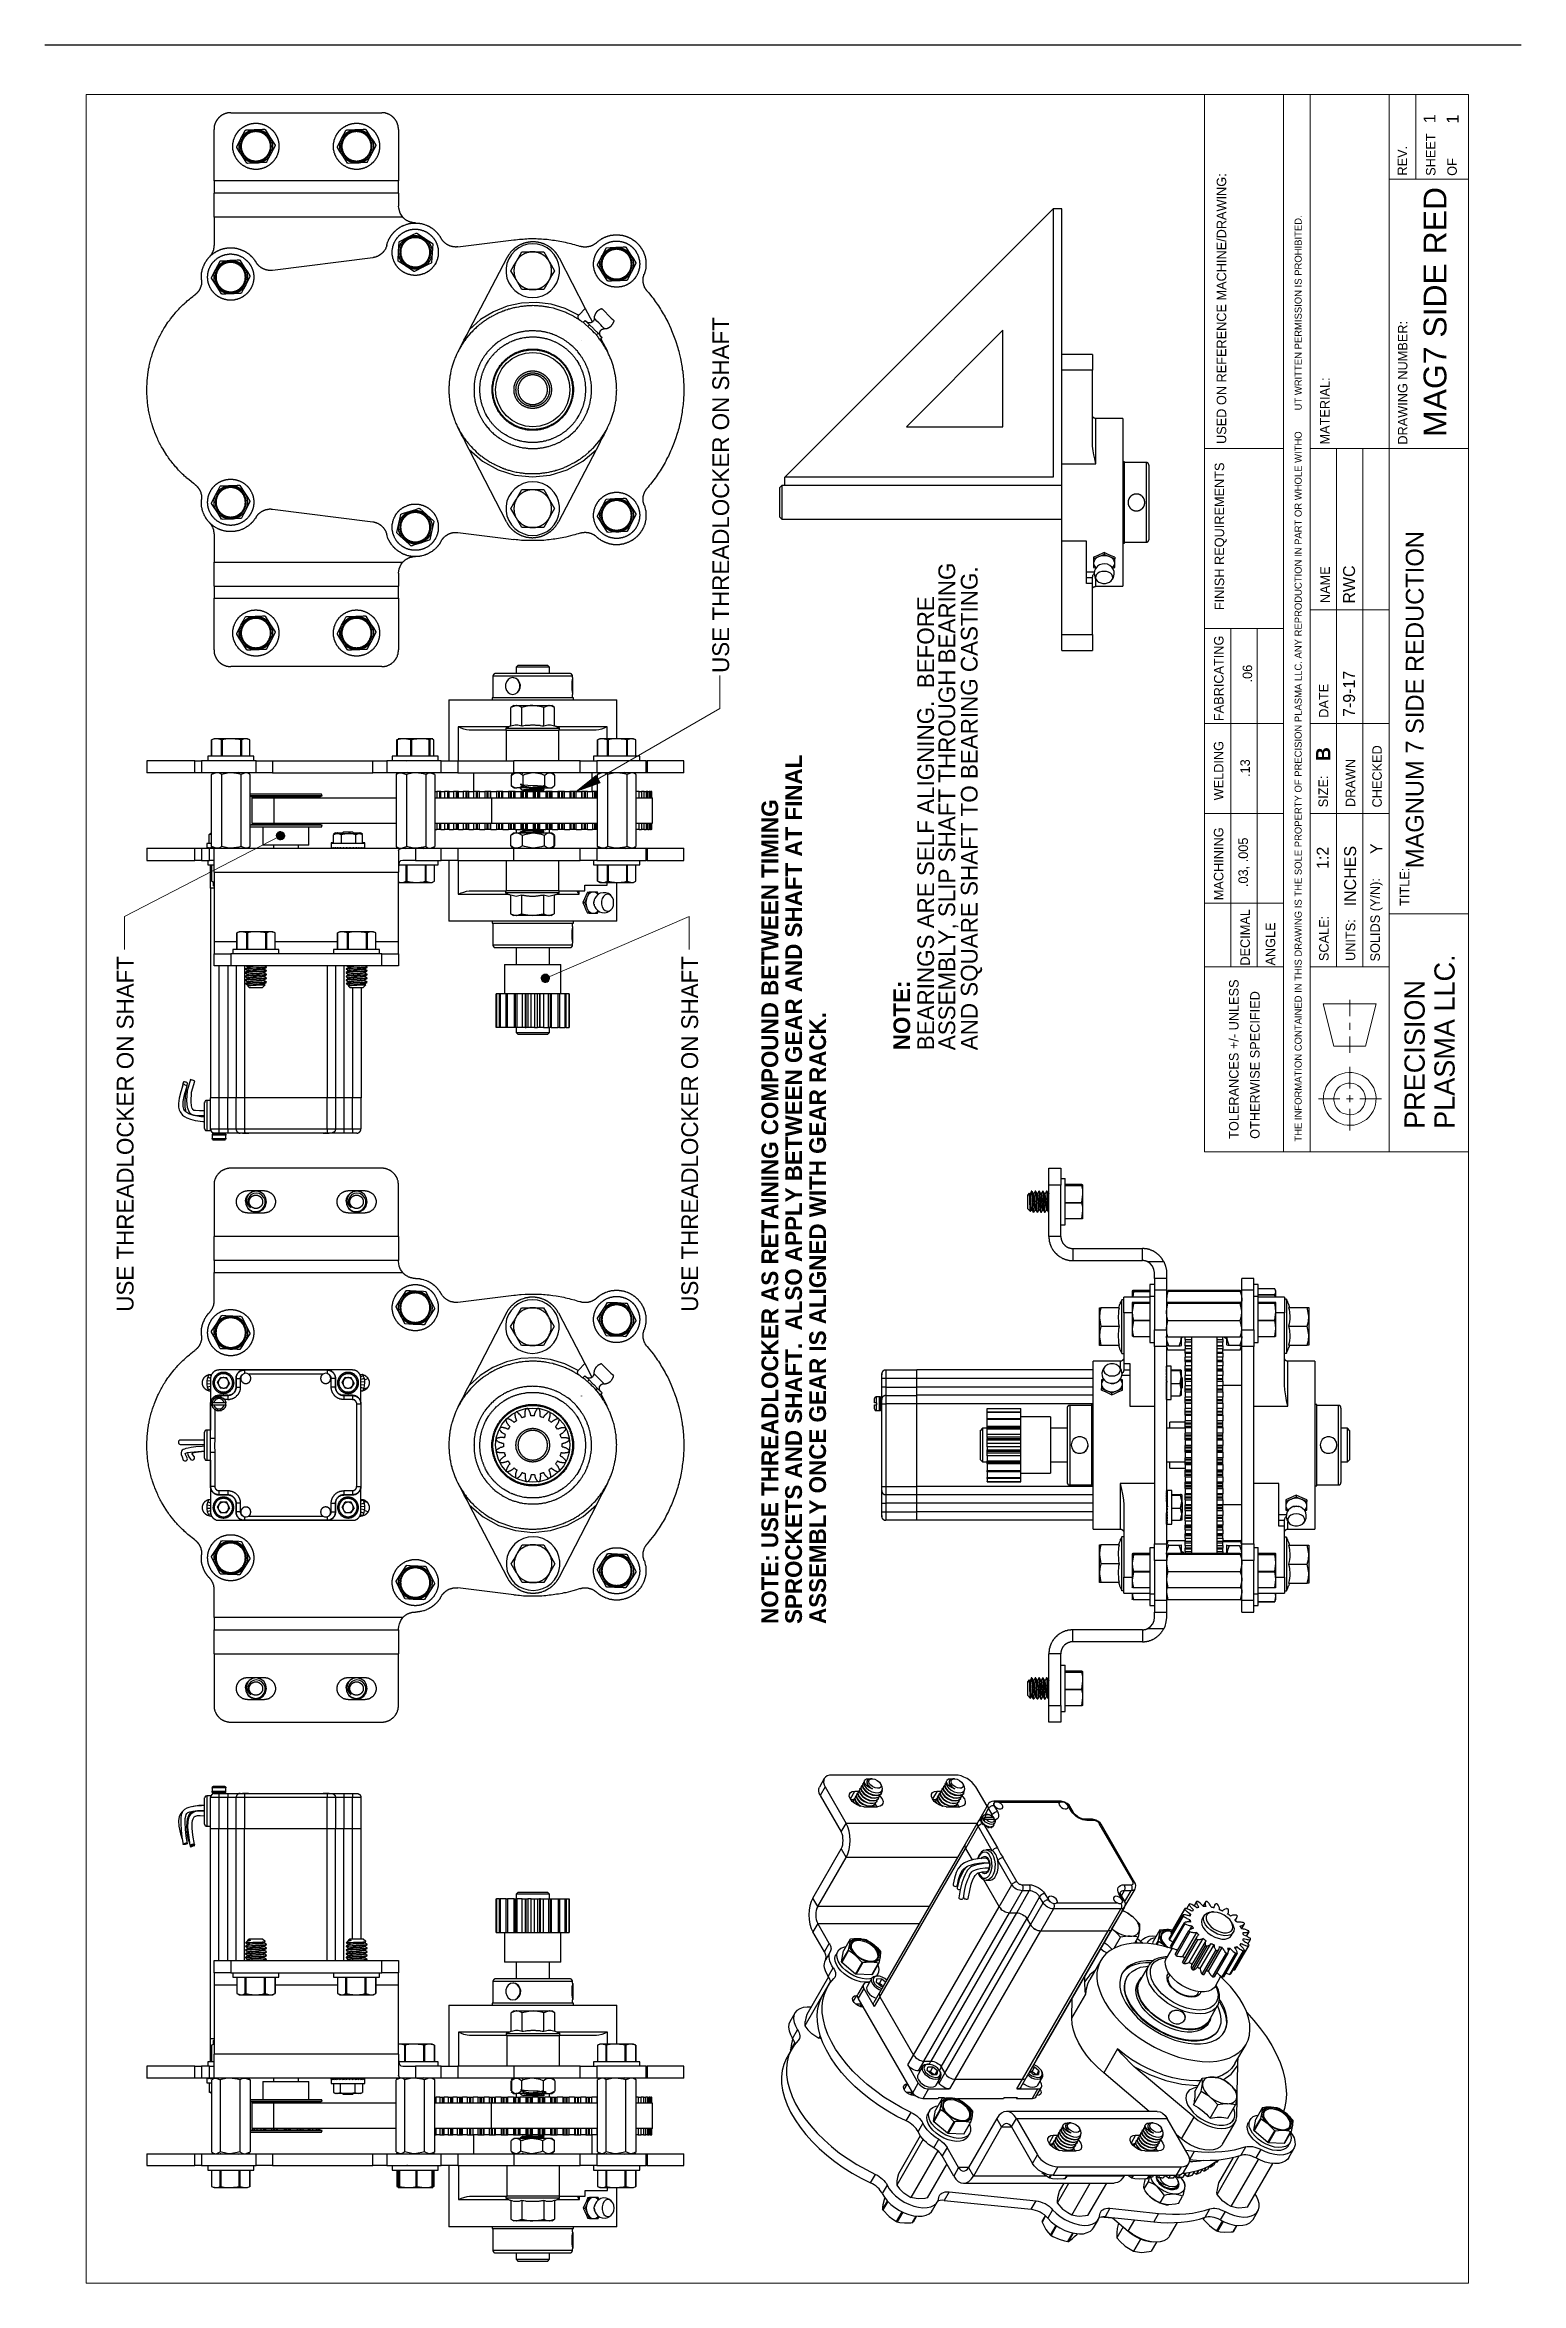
# Model space of a CAD drawing. Header units: inches. Extents: x 0 to 11, y 0.3 to 17.
import ezdxf

# ---------------------------------------------------------------- set-up
doc = ezdxf.new("R2010")
doc.units = ezdxf.units.IN
doc.header["$MEASUREMENT"] = 0
doc.layers.add('Layer 1', color=7, linetype='Continuous')

msp = doc.modelspace()

# ---------------------------------------------------------------- texts
at = {"layer": 'Layer 1', "color": 7, "true_color": 0xffffff, "attachment_point": 7, "rotation": 90}
for s, insert, char_height in [('\\fCentury Gothic|b0|i0|c0|p34;\\W1; ', (10.158, 16.399), 0.08897), ('\\fCentury Gothic|b0|i0|c0|p34;\\W1;1', (10.361, 16.417), 0.08897), ('\\fCentury Gothic|b0|i0|c0|p34;\\W1;SHEET', (10.362, 16.024), 0.07083), ('\\fCentury Gothic|b0|i0|c0|p34;\\W1;1', (10.533, 16.413), 0.08897), ('\\fCentury Gothic|b0|i0|c0|p34;\\W1;REV.', (10.149, 16.026), 0.07083), ('\\fCentury Gothic|b0|i0|c0|p34;\\W1;USED ON REFERENCE MACHINE/DRAWING:', (8.803, 14.027), 0.07083), ('\\fCentury Gothic|b0|i0|c0|p34;\\W1;OF', (10.521, 16.024), 0.07083), ('\\fArial,Bold|b0|i0|c0|p34;\\W1;MAG7 SIDE RED', (10.445, 14.08), 0.17), ('\\fCentury Gothic|b0|i0|c0|p34;\\W1;UT WRITTEN PERMISSION IS PROHIBITED.', (9.365, 14.277), 0.0527), ('\\fCentury Gothic|b0|i0|c0|p34;\\W1;USE THREADLOCKER ON SHAFT', (5.1, 12.322), 0.12467), ('\\fCentury Gothic|b0|i0|c0|p34;\\W1;DRAWING NUMBER:', (10.153, 14.022), 0.07083), ('\\fCentury Gothic|b0|i0|c0|p34;\\W1;MATERIAL:', (9.572, 14.023), 0.07083), ('\\fCentury Gothic|b0|i0|c0|p34;\\W1;    ', (9.572, 14.607), 0.08897), ('\\fCentury Gothic|b0|i0|c0|p34;\\W1;THE INFORMATION CONTAINED IN THIS DRAWING IS THE SOLE PROPERTY OF PRECISION PLASMA LLC. ANY REPRODUCTION IN PART OR WHOLE WITHO', (9.365, 8.831), 0.0527), ('\\fCentury Gothic|b0|i0|c0|p34;\\W1;FINISH REQUIREMENTS', (8.806, 12.789), 0.07083), ('\\fCentury Gothic|b0|i0|c0|p34;\\W1;MAGNUM 7 SIDE REDUCTION', (10.274, 10.867), 0.13203), ('\\fCentury Gothic|b1|i0|c0|p34;\\W1; ', (9.078, 13.264), 0.15073), ('\\fCentury Gothic|b0|i0|c0|p34;\\W1;ASSEMBLY, SLIP SHAFT THROUGH BEARING ', (6.806, 9.512), 0.12467), ('\\fCentury Gothic|b0|i0|c0|p34;\\W1;AND SQUARE SHAFT TO BEARING CASTING.', (6.984, 9.512), 0.12467), ('\\fCentury Gothic|b0|i0|c0|p34;\\W1;NAME', (9.574, 12.842), 0.07083), ('\\fCentury Gothic|b0|i0|c0|p34;\\W1;RWC', (9.763, 12.838), 0.08897), ('\\fCentury Gothic|b0|i0|c0|p34;\\W1;BEARINGS ARE SELF ALIGNING.  BEFORE ', (6.627, 9.512), 0.12467), ('\\fCentury Gothic|b0|i0|c0|p34;\\W1;FABRICATING', (8.783, 11.963), 0.07083), ('\\fCentury Gothic|b0|i0|c0|p34;\\W1;.06', (8.996, 12.251), 0.07083), ('\\fCentury Gothic|b0|i0|c0|p34;\\W1;DATE', (9.564, 11.988), 0.07083), ('\\fCentury Gothic|b0|i0|c0|p34;\\W1;7-9-17', (9.763, 11.994), 0.08897), ('\\fCentury Gothic|b0|i0|c0|p34;\\W1; ', (10.507, 12.148), 0.13203), ('\\fCentury Gothic|b1|i0|c0|p34;\\W1;SPROCKETS AND SHAFT.  ALSO APPLY BETWEEN GEAR AND SHAFT AT FINAL ', (5.643, 5.239), 0.12467), ('\\fCentury Gothic|b0|i0|c0|p34;\\W1;WELDING', (8.782, 11.373), 0.07083), ('\\fCentury Gothic|b0|i0|c0|p34;\\W1;.13', (8.979, 11.547), 0.07083), ('\\fCentury Gothic|b1|i0|c0|p34;\\W1;B', (9.578, 11.666), 0.10653), ('\\fCentury Gothic|b0|i0|c0|p34;\\W1;DRAWN', (9.763, 11.323), 0.07083), ('\\fCentury Gothic|b0|i0|c0|p34;\\W1;CHECKED', (9.962, 11.32), 0.07083), ('\\fCentury Gothic|b0|i0|c0|p34;\\W1;SIZE:', (9.561, 11.321), 0.07083), ('\\fCentury Gothic|b1|i0|c0|p34;\\W1;NOTE: USE THREADLOCKER AS RETAINING COMPOUND BETWEEN TIMING ', (5.466, 5.239), 0.12467), ('\\fCentury Gothic|b0|i0|c0|p34;\\W1;MACHINING', (8.782, 10.629), 0.07083), ('\\fCentury Gothic|b0|i0|c0|p34;\\W1;.03, .005', (8.977, 10.727), 0.07083), ('\\fCentury Gothic|b0|i0|c0|p34;\\W1;1:2', (9.565, 10.862), 0.08897), ('\\fCentury Gothic|b0|i0|c0|p34;\\W1;INCHES', (9.771, 10.584), 0.08897), ('\\fCentury Gothic|b0|i0|c0|p34;\\W1;Y', (9.964, 10.973), 0.08897), ('\\fCentury Gothic|b0|i0|c0|p34;\\W1;TITLE:', (10.166, 10.587), 0.07083), ('\\fCentury Gothic|b0|i0|c0|p34;\\W1;SOLIDS (Y/N):', (9.968, 10.173), 0.07083), ('\\fCentury Gothic|b0|i0|c0|p34;\\W1;DECIMAL', (8.979, 10.142), 0.07083), ('\\fCentury Gothic|b0|i0|c0|p34;\\W1;SCALE: ', (9.566, 10.176), 0.07083), ('\\fCentury Gothic|b0|i0|c0|p34;\\W1;ANGLE', (9.168, 10.143), 0.07083), ('\\fCentury Gothic|b0|i0|c0|p34;\\W1;UNITS:', (9.764, 10.177), 0.07083), ('\\fCentury Gothic|b0|i0|c0|p34;\\W1;USE THREADLOCKER ON SHAFT', (0.663, 7.564), 0.12467), ('\\fCentury Gothic|b0|i0|c0|p34;\\W1;USE THREADLOCKER ON SHAFT', (4.869, 7.564), 0.12467), ('\\fCentury Gothic|b0|i0|c0|p34;\\W1;PLASMA LLC.', (10.506, 8.926), 0.15073), ('\\fCentury Gothic|b1|i0|c0|p34;\\W1;NOTE:', (6.449, 9.512), 0.12467), ('\\fCentury Gothic|b0|i0|c0|p34;\\W1;TOLERANCES +/- UNLESS', (8.895, 8.852), 0.07083), ('\\fCentury Gothic|b0|i0|c0|p34;\\W1;PRECISION ', (10.283, 8.926), 0.15073), ('\\fCentury Gothic|b0|i0|c0|p34;\\W1;OTHERWISE SPECIFIED', (9.052, 8.852), 0.07083), ('\\fCentury Gothic|b1|i0|c0|p34;\\W1;ASSEMBLY ONCE GEAR IS ALIGNED WITH GEAR RACK.', (5.822, 5.239), 0.12467)]:
    msp.add_mtext(s, dxfattribs=dict(at, insert=insert, char_height=char_height))

# ---------------------------------------------------------------- hatches: boundary and pattern name
at = {"layer": 'Layer 1', "true_color": 0xffffff}
msp.add_hatch(color=7, dxfattribs=at).paths.add_polyline_path([(3.96, 11.438), (4.107, 11.558), (4.137, 11.504)])
h = msp.add_hatch(color=7, dxfattribs=at)
edge = h.paths.add_edge_path()
edge.add_spline(control_points=[(1.784, 11.124), (1.784, 11.124), (1.778, 11.132), (1.778, 11.132), (1.778, 11.132), (1.77, 11.137), (1.77, 11.137), (1.77, 11.137), (1.76, 11.141), (1.76, 11.141), (1.76, 11.141), (1.749, 11.14), (1.749, 11.14), (1.749, 11.14), (1.74, 11.136), (1.74, 11.136), (1.74, 11.136), (1.733, 11.129), (1.733, 11.129), (1.733, 11.129), (1.727, 11.12), (1.727, 11.12), (1.727, 11.12), (1.725, 11.11), (1.725, 11.11), (1.725, 11.11), (1.727, 11.1), (1.727, 11.1), (1.727, 11.1), (1.732, 11.091), (1.732, 11.091), (1.732, 11.091), (1.739, 11.083), (1.739, 11.083), (1.739, 11.083), (1.748, 11.079), (1.748, 11.079), (1.748, 11.079), (1.758, 11.078), (1.758, 11.078), (1.758, 11.078), (1.768, 11.081), (1.768, 11.081), (1.768, 11.081), (1.777, 11.086), (1.777, 11.086), (1.777, 11.086), (1.784, 11.094), (1.784, 11.094), (1.784, 11.094), (1.788, 11.104), (1.788, 11.104), (1.788, 11.104), (1.788, 11.114), (1.788, 11.114), (1.788, 11.114), (1.784, 11.124), (1.784, 11.124), (1.784, 11.124), (1.757, 11.109), (1.757, 11.109), (1.757, 11.109), (1.784, 11.124), (1.784, 11.124)], knot_values=[0, 0, 0, 0, 1, 1, 1, 2, 2, 2, 3, 3, 3, 4, 4, 4, 5, 5, 5, 6, 6, 6, 7, 7, 7, 8, 8, 8, 9, 9, 9, 10, 10, 10, 11, 11, 11, 12, 12, 12, 13, 13, 13, 14, 14, 14, 15, 15, 15, 16, 16, 16, 17, 17, 17, 18, 18, 18, 19, 19, 19, 20, 20, 20, 21, 21, 21, 21], degree=3, periodic=1)
h = msp.add_hatch(color=7, dxfattribs=at)
edge = h.paths.add_edge_path()
edge.add_spline(control_points=[(3.701, 10.036), (3.701, 10.036), (3.707, 10.027), (3.707, 10.027), (3.707, 10.027), (3.714, 10.021), (3.714, 10.021), (3.714, 10.021), (3.724, 10.017), (3.724, 10.017), (3.724, 10.017), (3.734, 10.017), (3.734, 10.017), (3.734, 10.017), (3.744, 10.02), (3.744, 10.02), (3.744, 10.02), (3.752, 10.027), (3.752, 10.027), (3.752, 10.027), (3.758, 10.035), (3.758, 10.035), (3.758, 10.035), (3.761, 10.045), (3.761, 10.045), (3.761, 10.045), (3.76, 10.055), (3.76, 10.055), (3.76, 10.055), (3.756, 10.065), (3.756, 10.065), (3.756, 10.065), (3.749, 10.072), (3.749, 10.072), (3.749, 10.072), (3.74, 10.078), (3.74, 10.078), (3.74, 10.078), (3.73, 10.079), (3.73, 10.079), (3.73, 10.079), (3.72, 10.078), (3.72, 10.078), (3.72, 10.078), (3.711, 10.072), (3.711, 10.072), (3.711, 10.072), (3.703, 10.065), (3.703, 10.065), (3.703, 10.065), (3.699, 10.056), (3.699, 10.056), (3.699, 10.056), (3.698, 10.046), (3.698, 10.046), (3.698, 10.046), (3.701, 10.036), (3.701, 10.036), (3.701, 10.036), (3.729, 10.047), (3.729, 10.047), (3.729, 10.047), (3.701, 10.036), (3.701, 10.036)], knot_values=[0, 0, 0, 0, 1, 1, 1, 2, 2, 2, 3, 3, 3, 4, 4, 4, 5, 5, 5, 6, 6, 6, 7, 7, 7, 8, 8, 8, 9, 9, 9, 10, 10, 10, 11, 11, 11, 12, 12, 12, 13, 13, 13, 14, 14, 14, 15, 15, 15, 16, 16, 16, 17, 17, 17, 18, 18, 18, 19, 19, 19, 20, 20, 20, 21, 21, 21, 21], degree=3, periodic=1)

# ---------------------------------------------------------------- linework, layer by layer
at = {"layer": 'Layer 1', "color": 7, "lineweight": 25, "true_color": 0xffffff}
for points in [[(0, 17), (11, 17)], [(1.386, 16.494), (1.384, 16.493), (1.372, 16.493), (1.37, 16.492), (1.366, 16.492), (1.364, 16.492), (1.361, 16.492), (1.359, 16.491), (1.358, 16.491), (1.357, 16.49), (1.353, 16.49), (1.352, 16.489), (1.351, 16.489), (1.347, 16.488), (1.346, 16.488), (1.345, 16.487), (1.343, 16.487), (1.342, 16.486), (1.341, 16.485), (1.339, 16.485), (1.337, 16.484), (1.336, 16.483), (1.335, 16.483), (1.333, 16.483), (1.332, 16.482), (1.331, 16.481), (1.329, 16.48), (1.328, 16.48), (1.327, 16.479), (1.325, 16.478), (1.324, 16.477), (1.322, 16.477), (1.321, 16.476), (1.32, 16.475), (1.318, 16.474), (1.317, 16.473), (1.316, 16.473), (1.315, 16.472), (1.313, 16.471), (1.312, 16.47), (1.311, 16.469), (1.31, 16.468), (1.308, 16.468), (1.307, 16.467), (1.306, 16.465), (1.304, 16.463), (1.302, 16.462), (1.302, 16.462), (1.3, 16.46), (1.298, 16.458), (1.297, 16.457), (1.296, 16.456), (1.295, 16.455), (1.294, 16.454), (1.292, 16.453), (1.292, 16.452), (1.291, 16.45), (1.29, 16.449), (1.289, 16.448), (1.288, 16.447), (1.287, 16.446), (1.286, 16.444), (1.285, 16.443), (1.284, 16.442), (1.283, 16.441), (1.282, 16.439), (1.282, 16.438), (1.281, 16.437), (1.28, 16.436), (1.279, 16.434), (1.278, 16.433), (1.277, 16.43), (1.276, 16.429), (1.275, 16.428), (1.274, 16.427), (1.274, 16.425), (1.273, 16.423), (1.273, 16.422), (1.271, 16.419), (1.271, 16.418), (1.27, 16.417), (1.269, 16.415), (1.269, 16.413), (1.268, 16.413), (1.267, 16.411), (1.267, 16.409), (1.267, 16.408), (1.267, 16.407), (1.265, 16.403), (1.265, 16.402), (1.264, 16.401), (1.264, 16.398), (1.263, 16.396), (1.263, 16.395), (1.262, 16.393), (1.262, 16.39), (1.262, 16.388), (1.262, 16.384), (1.261, 16.383), (1.261, 16.369)], [(1.261, 15.986), (1.261, 16.369)], [(1.386, 16.494), (2.511, 16.494)], [(1.582, 16.072), (1.579, 16.072), (1.567, 16.072), (1.564, 16.072), (1.556, 16.072), (1.554, 16.073), (1.55, 16.073), (1.547, 16.074), (1.543, 16.074), (1.542, 16.075), (1.539, 16.075), (1.538, 16.076), (1.535, 16.076), (1.533, 16.077), (1.531, 16.077), (1.529, 16.078), (1.527, 16.078), (1.525, 16.078), (1.523, 16.079), (1.521, 16.08), (1.519, 16.081), (1.517, 16.082), (1.515, 16.082), (1.513, 16.082), (1.511, 16.083), (1.509, 16.084), (1.507, 16.085), (1.503, 16.087), (1.502, 16.087), (1.499, 16.088), (1.497, 16.089), (1.496, 16.09), (1.493, 16.091), (1.492, 16.093), (1.49, 16.093), (1.488, 16.094), (1.487, 16.095), (1.484, 16.097), (1.483, 16.098), (1.481, 16.098), (1.479, 16.1), (1.477, 16.101), (1.476, 16.102), (1.472, 16.104), (1.471, 16.106), (1.469, 16.107), (1.466, 16.11), (1.464, 16.111), (1.462, 16.113), (1.461, 16.113), (1.457, 16.117), (1.456, 16.117), (1.453, 16.121), (1.452, 16.122), (1.45, 16.124), (1.448, 16.125), (1.447, 16.127), (1.446, 16.128), (1.444, 16.13), (1.442, 16.132), (1.442, 16.133), (1.44, 16.135), (1.438, 16.137), (1.438, 16.138), (1.436, 16.14), (1.435, 16.142), (1.433, 16.143), (1.432, 16.145), (1.431, 16.147), (1.429, 16.15), (1.427, 16.152), (1.427, 16.153), (1.426, 16.156), (1.424, 16.157), (1.423, 16.159), (1.422, 16.163), (1.42, 16.165), (1.419, 16.167), (1.418, 16.168), (1.418, 16.17), (1.417, 16.172), (1.415, 16.176), (1.414, 16.178), (1.413, 16.18), (1.413, 16.182), (1.412, 16.184), (1.411, 16.186), (1.41, 16.188), (1.41, 16.19), (1.409, 16.192), (1.408, 16.194), (1.407, 16.196), (1.407, 16.198), (1.407, 16.2), (1.406, 16.203), (1.406, 16.204), (1.405, 16.206), (1.405, 16.208), (1.404, 16.21), (1.404, 16.212), (1.403, 16.214), (1.403, 16.217), (1.402, 16.218), (1.402, 16.225), (1.402, 16.227), (1.402, 16.236), (1.401, 16.238), (1.401, 16.25), (1.402, 16.253), (1.402, 16.261), (1.402, 16.262), (1.402, 16.267), (1.403, 16.269), (1.403, 16.273), (1.404, 16.275), (1.404, 16.277), (1.405, 16.279), (1.405, 16.282), (1.406, 16.283), (1.406, 16.286), (1.407, 16.288), (1.407, 16.29), (1.407, 16.292), (1.408, 16.293), (1.409, 16.296), (1.41, 16.297), (1.411, 16.3), (1.411, 16.302), (1.412, 16.303), (1.413, 16.306), (1.413, 16.308), (1.414, 16.31), (1.417, 16.315), (1.418, 16.317), (1.418, 16.319), (1.419, 16.321), (1.42, 16.323), (1.422, 16.325), (1.422, 16.327), (1.423, 16.328), (1.424, 16.33), (1.426, 16.332), (1.427, 16.336), (1.429, 16.337), (1.43, 16.339), (1.432, 16.341), (1.433, 16.344), (1.435, 16.346), (1.436, 16.348), (1.438, 16.349), (1.439, 16.351), (1.44, 16.352), (1.442, 16.354), (1.442, 16.356), (1.444, 16.358), (1.446, 16.359), (1.447, 16.361), (1.448, 16.363), (1.45, 16.364), (1.452, 16.365), (1.453, 16.367), (1.454, 16.368), (1.456, 16.37), (1.457, 16.371), (1.461, 16.374), (1.462, 16.375), (1.464, 16.377), (1.466, 16.378), (1.468, 16.379), (1.469, 16.381), (1.471, 16.382), (1.472, 16.383), (1.474, 16.384), (1.476, 16.386), (1.477, 16.387), (1.479, 16.387), (1.481, 16.389), (1.483, 16.39), (1.485, 16.391), (1.487, 16.392), (1.488, 16.393), (1.49, 16.394), (1.492, 16.395), (1.494, 16.397), (1.496, 16.398), (1.497, 16.398), (1.499, 16.399), (1.502, 16.4), (1.503, 16.401), (1.505, 16.402), (1.508, 16.402), (1.509, 16.403), (1.511, 16.404), (1.513, 16.405), (1.515, 16.406), (1.517, 16.407), (1.519, 16.407), (1.521, 16.407), (1.523, 16.408), (1.525, 16.409), (1.527, 16.409), (1.529, 16.41), (1.532, 16.411), (1.533, 16.411), (1.535, 16.412), (1.538, 16.412), (1.539, 16.413), (1.542, 16.413), (1.543, 16.413), (1.546, 16.413), (1.547, 16.414), (1.554, 16.414), (1.556, 16.415), (1.562, 16.415), (1.565, 16.416), (1.579, 16.416), (1.582, 16.415), (1.59, 16.415), (1.592, 16.414), (1.596, 16.414), (1.598, 16.413), (1.602, 16.413), (1.604, 16.413), (1.607, 16.413), (1.608, 16.412), (1.611, 16.412), (1.613, 16.411), (1.615, 16.411), (1.617, 16.41), (1.619, 16.409), (1.621, 16.409), (1.622, 16.408), (1.625, 16.407), (1.627, 16.407), (1.629, 16.406), (1.631, 16.406), (1.633, 16.405), (1.635, 16.404), (1.637, 16.403), (1.639, 16.402), (1.642, 16.401), (1.644, 16.4), (1.647, 16.399), (1.65, 16.398), (1.652, 16.397), (1.654, 16.395), (1.656, 16.394), (1.659, 16.392), (1.662, 16.391), (1.665, 16.389), (1.667, 16.387), (1.668, 16.387), (1.67, 16.385), (1.673, 16.383), (1.675, 16.382), (1.677, 16.381), (1.68, 16.378), (1.682, 16.377), (1.683, 16.375), (1.685, 16.374), (1.688, 16.371), (1.69, 16.37), (1.692, 16.368), (1.693, 16.367), (1.694, 16.365), (1.696, 16.363), (1.697, 16.363), (1.699, 16.361), (1.7, 16.359), (1.702, 16.358), (1.703, 16.356), (1.704, 16.354), (1.706, 16.352), (1.707, 16.351), (1.708, 16.349), (1.71, 16.348), (1.711, 16.346), (1.712, 16.344), (1.713, 16.343), (1.715, 16.341), (1.717, 16.337), (1.718, 16.336), (1.719, 16.334), (1.72, 16.332), (1.722, 16.33), (1.723, 16.328), (1.723, 16.327), (1.724, 16.325), (1.726, 16.322), (1.727, 16.321), (1.727, 16.319), (1.728, 16.317), (1.729, 16.315), (1.731, 16.312), (1.732, 16.309), (1.733, 16.308), (1.733, 16.306), (1.734, 16.303), (1.735, 16.302), (1.736, 16.299), (1.736, 16.297), (1.737, 16.296), (1.737, 16.293), (1.738, 16.292), (1.738, 16.289), (1.739, 16.288), (1.74, 16.285), (1.74, 16.283), (1.741, 16.282), (1.741, 16.279), (1.742, 16.277), (1.742, 16.275), (1.742, 16.273), (1.742, 16.271), (1.743, 16.269), (1.743, 16.262), (1.744, 16.261), (1.744, 16.254), (1.745, 16.252), (1.745, 16.238), (1.744, 16.235), (1.744, 16.227), (1.743, 16.225), (1.743, 16.221), (1.742, 16.218), (1.742, 16.214), (1.742, 16.212), (1.742, 16.21), (1.741, 16.208), (1.741, 16.206), (1.74, 16.204), (1.74, 16.202), (1.739, 16.2), (1.738, 16.197), (1.738, 16.196), (1.737, 16.194), (1.737, 16.192), (1.736, 16.19), (1.735, 16.188), (1.735, 16.186), (1.734, 16.184), (1.733, 16.182), (1.733, 16.18), (1.732, 16.178), (1.729, 16.172), (1.728, 16.17), (1.727, 16.168), (1.727, 16.167), (1.726, 16.164), (1.724, 16.163), (1.723, 16.159), (1.722, 16.157), (1.72, 16.155), (1.718, 16.152), (1.717, 16.15), (1.716, 16.148), (1.714, 16.147), (1.712, 16.143), (1.711, 16.142), (1.71, 16.14), (1.708, 16.138), (1.707, 16.137), (1.706, 16.135), (1.704, 16.133), (1.703, 16.132), (1.702, 16.13), (1.7, 16.128), (1.699, 16.127), (1.697, 16.125), (1.696, 16.123), (1.694, 16.122), (1.692, 16.121), (1.692, 16.119), (1.69, 16.117), (1.688, 16.117), (1.685, 16.113), (1.683, 16.113), (1.682, 16.111), (1.68, 16.109), (1.678, 16.108), (1.677, 16.107), (1.675, 16.106), (1.673, 16.104), (1.672, 16.103), (1.67, 16.102), (1.668, 16.101), (1.667, 16.1), (1.665, 16.098), (1.663, 16.098), (1.661, 16.097), (1.659, 16.095), (1.656, 16.093), (1.654, 16.093), (1.652, 16.091), (1.65, 16.09), (1.647, 16.088), (1.644, 16.087), (1.642, 16.087), (1.641, 16.086), (1.638, 16.085), (1.635, 16.083), (1.633, 16.082), (1.631, 16.082), (1.628, 16.081), (1.627, 16.081), (1.625, 16.08), (1.622, 16.079), (1.621, 16.078), (1.618, 16.078), (1.617, 16.078), (1.614, 16.077), (1.613, 16.077), (1.611, 16.076), (1.608, 16.076), (1.607, 16.075), (1.604, 16.075), (1.602, 16.074), (1.6, 16.074), (1.598, 16.073), (1.592, 16.073), (1.59, 16.072), (1.581, 16.072)], [(1.568, 16.36), (1.567, 16.359), (1.559, 16.359), (1.558, 16.358), (1.554, 16.358), (1.552, 16.358), (1.549, 16.358), (1.548, 16.357), (1.545, 16.357), (1.544, 16.356), (1.542, 16.356), (1.542, 16.355), (1.54, 16.355), (1.538, 16.354), (1.538, 16.354), (1.536, 16.353), (1.534, 16.353), (1.533, 16.352), (1.532, 16.352), (1.531, 16.352), (1.529, 16.351), (1.527, 16.351), (1.527, 16.35), (1.525, 16.349), (1.524, 16.349), (1.523, 16.348), (1.522, 16.348), (1.52, 16.347), (1.519, 16.347), (1.517, 16.346), (1.517, 16.345), (1.515, 16.344), (1.514, 16.343), (1.512, 16.343), (1.512, 16.342), (1.51, 16.342), (1.509, 16.341), (1.508, 16.34), (1.506, 16.338), (1.504, 16.337), (1.503, 16.337), (1.502, 16.336), (1.501, 16.335), (1.5, 16.334), (1.499, 16.332), (1.497, 16.332), (1.496, 16.33), (1.494, 16.329), (1.493, 16.328), (1.492, 16.328), (1.492, 16.326), (1.491, 16.325), (1.489, 16.324), (1.488, 16.323), (1.488, 16.322), (1.487, 16.321), (1.485, 16.319), (1.483, 16.317), (1.482, 16.316), (1.481, 16.314), (1.479, 16.312), (1.478, 16.311), (1.477, 16.31), (1.477, 16.308), (1.476, 16.308), (1.475, 16.307), (1.474, 16.305), (1.474, 16.304), (1.473, 16.303), (1.472, 16.302), (1.472, 16.3), (1.471, 16.299), (1.47, 16.297), (1.47, 16.297), (1.469, 16.295), (1.468, 16.294), (1.468, 16.293), (1.468, 16.292), (1.467, 16.29), (1.466, 16.289), (1.466, 16.288), (1.465, 16.286), (1.464, 16.285), (1.464, 16.283), (1.463, 16.282), (1.463, 16.281), (1.462, 16.279), (1.462, 16.278), (1.462, 16.277), (1.462, 16.275), (1.461, 16.274), (1.461, 16.273), (1.46, 16.271), (1.46, 16.268), (1.459, 16.267), (1.459, 16.264), (1.458, 16.262), (1.458, 16.258), (1.457, 16.258), (1.457, 16.25), (1.457, 16.248), (1.457, 16.24), (1.457, 16.239), (1.457, 16.23), (1.458, 16.229), (1.458, 16.225), (1.459, 16.223), (1.459, 16.22), (1.46, 16.219), (1.46, 16.216), (1.461, 16.215), (1.461, 16.213), (1.462, 16.212), (1.462, 16.211), (1.462, 16.209), (1.462, 16.208), (1.463, 16.207), (1.463, 16.205), (1.464, 16.204), (1.464, 16.203), (1.465, 16.202), (1.466, 16.2), (1.466, 16.198), (1.467, 16.197), (1.468, 16.196), (1.468, 16.195), (1.468, 16.193), (1.469, 16.192), (1.47, 16.191), (1.47, 16.19), (1.471, 16.188), (1.472, 16.188), (1.472, 16.186), (1.473, 16.185), (1.474, 16.183), (1.475, 16.183), (1.475, 16.181), (1.476, 16.18), (1.477, 16.178), (1.477, 16.178), (1.478, 16.177), (1.479, 16.175), (1.481, 16.173), (1.482, 16.172), (1.483, 16.171), (1.484, 16.17), (1.485, 16.168), (1.487, 16.167), (1.488, 16.165), (1.488, 16.164), (1.489, 16.163), (1.491, 16.163), (1.492, 16.162), (1.492, 16.16), (1.494, 16.158), (1.496, 16.157), (1.497, 16.156), (1.499, 16.154), (1.501, 16.152), (1.502, 16.152), (1.503, 16.151), (1.504, 16.15), (1.506, 16.149), (1.507, 16.148), (1.508, 16.148), (1.509, 16.147), (1.51, 16.146), (1.512, 16.145), (1.512, 16.145), (1.514, 16.144), (1.515, 16.143), (1.517, 16.142), (1.517, 16.142), (1.519, 16.141), (1.52, 16.141), (1.522, 16.14), (1.523, 16.139), (1.524, 16.138), (1.525, 16.138), (1.527, 16.137), (1.527, 16.137), (1.529, 16.137), (1.531, 16.136), (1.532, 16.135), (1.533, 16.135), (1.534, 16.134), (1.536, 16.134), (1.538, 16.133), (1.538, 16.133), (1.54, 16.133), (1.542, 16.133), (1.542, 16.132), (1.544, 16.132), (1.546, 16.131), (1.548, 16.131), (1.55, 16.13), (1.552, 16.13), (1.554, 16.129), (1.558, 16.129), (1.559, 16.128), (1.567, 16.128), (1.568, 16.128), (1.577, 16.128), (1.578, 16.128), (1.587, 16.128), (1.587, 16.129), (1.592, 16.129), (1.593, 16.13), (1.597, 16.13), (1.598, 16.131), (1.601, 16.131), (1.602, 16.132), (1.603, 16.132), (1.604, 16.133), (1.606, 16.133), (1.608, 16.133), (1.608, 16.133), (1.61, 16.134), (1.612, 16.134), (1.613, 16.135), (1.614, 16.135), (1.615, 16.136), (1.617, 16.137), (1.618, 16.137), (1.619, 16.137), (1.621, 16.138), (1.622, 16.138), (1.623, 16.139), (1.624, 16.14), (1.626, 16.141), (1.627, 16.141), (1.628, 16.142), (1.629, 16.142), (1.631, 16.143), (1.632, 16.144), (1.633, 16.145), (1.634, 16.146), (1.636, 16.146), (1.637, 16.147), (1.638, 16.148), (1.64, 16.149), (1.642, 16.15), (1.642, 16.151), (1.643, 16.152), (1.645, 16.152), (1.646, 16.153), (1.647, 16.155), (1.648, 16.156), (1.65, 16.157), (1.652, 16.158), (1.653, 16.16), (1.654, 16.162), (1.655, 16.163), (1.657, 16.163), (1.658, 16.165), (1.659, 16.167), (1.661, 16.168), (1.663, 16.17), (1.664, 16.172), (1.665, 16.173), (1.666, 16.174), (1.667, 16.175), (1.668, 16.177), (1.668, 16.178), (1.669, 16.179), (1.671, 16.181), (1.672, 16.183), (1.672, 16.183), (1.672, 16.185), (1.673, 16.186), (1.674, 16.188), (1.675, 16.188), (1.676, 16.19), (1.676, 16.191), (1.677, 16.192), (1.677, 16.193), (1.678, 16.195), (1.678, 16.196), (1.679, 16.197), (1.68, 16.198), (1.68, 16.2), (1.681, 16.202), (1.682, 16.203), (1.682, 16.204), (1.682, 16.205), (1.682, 16.207), (1.683, 16.208), (1.683, 16.209), (1.684, 16.211), (1.684, 16.212), (1.685, 16.213), (1.685, 16.215), (1.686, 16.217), (1.686, 16.219), (1.687, 16.221), (1.687, 16.223), (1.688, 16.225), (1.688, 16.229), (1.688, 16.23), (1.688, 16.238), (1.689, 16.239), (1.689, 16.247), (1.688, 16.249), (1.688, 16.258), (1.688, 16.258), (1.688, 16.262), (1.687, 16.264), (1.687, 16.267), (1.686, 16.268), (1.686, 16.272), (1.685, 16.273), (1.685, 16.274), (1.684, 16.275), (1.684, 16.277), (1.683, 16.278), (1.683, 16.279), (1.682, 16.281), (1.682, 16.282), (1.682, 16.283), (1.682, 16.285), (1.681, 16.286), (1.68, 16.288), (1.68, 16.289), (1.679, 16.29), (1.678, 16.292), (1.678, 16.293), (1.677, 16.294), (1.677, 16.295), (1.676, 16.297), (1.676, 16.297), (1.675, 16.299), (1.674, 16.3), (1.673, 16.302), (1.672, 16.303), (1.672, 16.304), (1.671, 16.305), (1.671, 16.307), (1.67, 16.308), (1.669, 16.309), (1.668, 16.311), (1.667, 16.312), (1.666, 16.313), (1.665, 16.314), (1.664, 16.316), (1.663, 16.317), (1.662, 16.317), (1.661, 16.319), (1.659, 16.321), (1.658, 16.322), (1.657, 16.324), (1.655, 16.325), (1.654, 16.326), (1.653, 16.328), (1.652, 16.328), (1.652, 16.329), (1.65, 16.33), (1.648, 16.332), (1.647, 16.333), (1.645, 16.335), (1.643, 16.336), (1.642, 16.337), (1.642, 16.337), (1.64, 16.338), (1.639, 16.339), (1.637, 16.34), (1.636, 16.342), (1.634, 16.343), (1.633, 16.343), (1.632, 16.343), (1.631, 16.344), (1.629, 16.345), (1.628, 16.346), (1.627, 16.347), (1.626, 16.347), (1.624, 16.348), (1.623, 16.348), (1.622, 16.349), (1.621, 16.349), (1.619, 16.35), (1.618, 16.351), (1.617, 16.351), (1.615, 16.352), (1.614, 16.352), (1.613, 16.352), (1.612, 16.353), (1.61, 16.353), (1.608, 16.354), (1.608, 16.354), (1.606, 16.355), (1.604, 16.355), (1.603, 16.356), (1.602, 16.356), (1.6, 16.357), (1.598, 16.357), (1.596, 16.358), (1.593, 16.358), (1.592, 16.358), (1.587, 16.358), (1.587, 16.359), (1.579, 16.359), (1.578, 16.36), (1.567, 16.36)], [(1.462, 16.302), (1.462, 16.303), (1.463, 16.304), (1.464, 16.305), (1.466, 16.308), (1.467, 16.309), (1.468, 16.311), (1.468, 16.312), (1.469, 16.313), (1.47, 16.314), (1.471, 16.316), (1.472, 16.317), (1.472, 16.318), (1.473, 16.319), (1.474, 16.321), (1.476, 16.322), (1.477, 16.323), (1.477, 16.324), (1.478, 16.325), (1.479, 16.327), (1.48, 16.328), (1.482, 16.328), (1.483, 16.33), (1.483, 16.331), (1.485, 16.332), (1.486, 16.333), (1.487, 16.334), (1.488, 16.335), (1.489, 16.337), (1.49, 16.337), (1.492, 16.338), (1.493, 16.34), (1.495, 16.341), (1.496, 16.343), (1.497, 16.343), (1.498, 16.344), (1.5, 16.345), (1.501, 16.346), (1.502, 16.347), (1.503, 16.348), (1.505, 16.348), (1.506, 16.349), (1.508, 16.35), (1.508, 16.351), (1.51, 16.352), (1.512, 16.352), (1.512, 16.353), (1.514, 16.354), (1.515, 16.354), (1.518, 16.356), (1.519, 16.357), (1.521, 16.358), (1.523, 16.358), (1.523, 16.358), (1.525, 16.359), (1.527, 16.36), (1.528, 16.36), (1.529, 16.361), (1.531, 16.362), (1.532, 16.362), (1.533, 16.363), (1.535, 16.363), (1.537, 16.363), (1.538, 16.363), (1.54, 16.364), (1.541, 16.364), (1.542, 16.365), (1.544, 16.365), (1.546, 16.366), (1.548, 16.366), (1.55, 16.367), (1.553, 16.367), (1.555, 16.367), (1.559, 16.367), (1.561, 16.368), (1.567, 16.368)], [(1.462, 16.302), (1.478, 16.332), (1.494, 16.363), (1.496, 16.364), (1.497, 16.364), (1.497, 16.365), (1.498, 16.365), (1.498, 16.366)], [(1.568, 16.353), (1.567, 16.352), (1.558, 16.352), (1.557, 16.352), (1.553, 16.352), (1.552, 16.351), (1.549, 16.351), (1.548, 16.35), (1.547, 16.35), (1.545, 16.349), (1.542, 16.349), (1.542, 16.348), (1.54, 16.348), (1.539, 16.348), (1.538, 16.348), (1.537, 16.347), (1.535, 16.347), (1.534, 16.346), (1.532, 16.345), (1.532, 16.345), (1.53, 16.344), (1.529, 16.344), (1.527, 16.343), (1.527, 16.343), (1.525, 16.343), (1.524, 16.342), (1.523, 16.341), (1.522, 16.34), (1.521, 16.34), (1.519, 16.339), (1.518, 16.338), (1.517, 16.337), (1.516, 16.337), (1.515, 16.337), (1.513, 16.336), (1.512, 16.335), (1.512, 16.334), (1.51, 16.333), (1.509, 16.332), (1.508, 16.332), (1.507, 16.331), (1.506, 16.33), (1.504, 16.328), (1.502, 16.328), (1.502, 16.327), (1.499, 16.324), (1.497, 16.323), (1.497, 16.322), (1.496, 16.322), (1.495, 16.32), (1.494, 16.319), (1.492, 16.317), (1.492, 16.317), (1.49, 16.315), (1.489, 16.314), (1.488, 16.313), (1.488, 16.312), (1.487, 16.312), (1.486, 16.31), (1.485, 16.309), (1.484, 16.308), (1.484, 16.307), (1.483, 16.306), (1.483, 16.305), (1.482, 16.303), (1.48, 16.302), (1.479, 16.3), (1.478, 16.299), (1.478, 16.298), (1.477, 16.297), (1.477, 16.296), (1.476, 16.294), (1.476, 16.293), (1.475, 16.292), (1.473, 16.29), (1.473, 16.288), (1.472, 16.288), (1.472, 16.286), (1.472, 16.285), (1.471, 16.283), (1.471, 16.282), (1.47, 16.281), (1.47, 16.28), (1.469, 16.278), (1.469, 16.277), (1.468, 16.276), (1.468, 16.274), (1.468, 16.273), (1.468, 16.272), (1.467, 16.271), (1.467, 16.268), (1.466, 16.267), (1.466, 16.264), (1.465, 16.262), (1.465, 16.259), (1.464, 16.258), (1.464, 16.249), (1.463, 16.248), (1.463, 16.24), (1.464, 16.239), (1.464, 16.229), (1.465, 16.228), (1.465, 16.224), (1.466, 16.223), (1.466, 16.22), (1.467, 16.219), (1.467, 16.218), (1.468, 16.216), (1.468, 16.213), (1.468, 16.212), (1.468, 16.211), (1.469, 16.21), (1.469, 16.208), (1.47, 16.207), (1.47, 16.206), (1.471, 16.205), (1.472, 16.203), (1.472, 16.203), (1.472, 16.201), (1.472, 16.2), (1.473, 16.198), (1.474, 16.197), (1.474, 16.196), (1.475, 16.195), (1.476, 16.193), (1.477, 16.192), (1.477, 16.192), (1.477, 16.19), (1.478, 16.189), (1.479, 16.188), (1.48, 16.187), (1.48, 16.186), (1.481, 16.184), (1.483, 16.183), (1.483, 16.181), (1.485, 16.179), (1.486, 16.178), (1.487, 16.177), (1.488, 16.176), (1.488, 16.175), (1.489, 16.173), (1.491, 16.172), (1.492, 16.17), (1.493, 16.168), (1.495, 16.167), (1.497, 16.166), (1.497, 16.165), (1.498, 16.164), (1.499, 16.163), (1.5, 16.163), (1.502, 16.161), (1.502, 16.16), (1.505, 16.157), (1.507, 16.157), (1.508, 16.156), (1.508, 16.155), (1.51, 16.155), (1.511, 16.154), (1.512, 16.153), (1.513, 16.152), (1.515, 16.151), (1.517, 16.15), (1.517, 16.149), (1.518, 16.149), (1.52, 16.148), (1.521, 16.148), (1.523, 16.147), (1.523, 16.147), (1.525, 16.146), (1.527, 16.144), (1.528, 16.144), (1.529, 16.143), (1.531, 16.143), (1.532, 16.142), (1.533, 16.142), (1.534, 16.142), (1.536, 16.141), (1.537, 16.141), (1.538, 16.14), (1.539, 16.14), (1.541, 16.139), (1.542, 16.139), (1.543, 16.138), (1.545, 16.138), (1.546, 16.137), (1.548, 16.137), (1.55, 16.137), (1.552, 16.137), (1.554, 16.136), (1.557, 16.136), (1.559, 16.135), (1.567, 16.135), (1.568, 16.134), (1.577, 16.134), (1.578, 16.135), (1.587, 16.135), (1.588, 16.136), (1.593, 16.136), (1.594, 16.137), (1.597, 16.137), (1.598, 16.137), (1.599, 16.137), (1.601, 16.138), (1.603, 16.138), (1.604, 16.139), (1.606, 16.139), (1.607, 16.14), (1.608, 16.14), (1.609, 16.141), (1.611, 16.141), (1.612, 16.142), (1.613, 16.142), (1.614, 16.142), (1.616, 16.143), (1.617, 16.143), (1.618, 16.144), (1.619, 16.145), (1.621, 16.145), (1.622, 16.146), (1.623, 16.147), (1.624, 16.148), (1.625, 16.148), (1.627, 16.148), (1.627, 16.149), (1.629, 16.15), (1.63, 16.151), (1.631, 16.151), (1.633, 16.152), (1.633, 16.152), (1.634, 16.153), (1.636, 16.154), (1.637, 16.156), (1.639, 16.157), (1.64, 16.157), (1.642, 16.159), (1.643, 16.16), (1.644, 16.161), (1.645, 16.162), (1.647, 16.163), (1.648, 16.164), (1.649, 16.165), (1.65, 16.166), (1.651, 16.168), (1.652, 16.168), (1.653, 16.17), (1.654, 16.171), (1.656, 16.172), (1.657, 16.173), (1.658, 16.175), (1.659, 16.176), (1.66, 16.178), (1.661, 16.178), (1.662, 16.179), (1.662, 16.181), (1.663, 16.183), (1.664, 16.184), (1.665, 16.185), (1.666, 16.186), (1.667, 16.188), (1.668, 16.188), (1.668, 16.189), (1.668, 16.191), (1.669, 16.192), (1.67, 16.193), (1.67, 16.194), (1.671, 16.196), (1.672, 16.197), (1.672, 16.199), (1.673, 16.2), (1.673, 16.202), (1.674, 16.203), (1.675, 16.204), (1.675, 16.205), (1.676, 16.207), (1.676, 16.207), (1.677, 16.209), (1.677, 16.21), (1.677, 16.212), (1.677, 16.213), (1.678, 16.214), (1.678, 16.216), (1.679, 16.217), (1.679, 16.219), (1.68, 16.221), (1.68, 16.223), (1.681, 16.225), (1.681, 16.228), (1.682, 16.23), (1.682, 16.238), (1.682, 16.239), (1.682, 16.247), (1.682, 16.249), (1.682, 16.258), (1.681, 16.259), (1.681, 16.263), (1.68, 16.265), (1.68, 16.267), (1.679, 16.268), (1.679, 16.27), (1.678, 16.272), (1.678, 16.274), (1.677, 16.275), (1.677, 16.277), (1.677, 16.277), (1.677, 16.279), (1.676, 16.28), (1.676, 16.282), (1.675, 16.282), (1.674, 16.284), (1.674, 16.285), (1.673, 16.287), (1.673, 16.288), (1.672, 16.289), (1.672, 16.29), (1.672, 16.292), (1.671, 16.293), (1.67, 16.294), (1.669, 16.295), (1.669, 16.296), (1.668, 16.297), (1.668, 16.298), (1.667, 16.3), (1.666, 16.301), (1.666, 16.302), (1.665, 16.303), (1.663, 16.305), (1.663, 16.307), (1.662, 16.308), (1.661, 16.308), (1.66, 16.31), (1.659, 16.311), (1.657, 16.312), (1.657, 16.314), (1.655, 16.316), (1.654, 16.317), (1.653, 16.317), (1.652, 16.319), (1.651, 16.321), (1.649, 16.322), (1.648, 16.322), (1.647, 16.324), (1.644, 16.327), (1.642, 16.328), (1.641, 16.33), (1.639, 16.331), (1.638, 16.332), (1.637, 16.332), (1.636, 16.332), (1.635, 16.333), (1.634, 16.334), (1.633, 16.335), (1.631, 16.337), (1.629, 16.337), (1.628, 16.338), (1.627, 16.338), (1.626, 16.339), (1.625, 16.34), (1.623, 16.341), (1.622, 16.341), (1.621, 16.342), (1.619, 16.343), (1.617, 16.343), (1.617, 16.344), (1.615, 16.344), (1.614, 16.345), (1.613, 16.346), (1.612, 16.346), (1.61, 16.347), (1.609, 16.347), (1.608, 16.348), (1.607, 16.348), (1.605, 16.348), (1.603, 16.348), (1.602, 16.349), (1.601, 16.349), (1.6, 16.35), (1.598, 16.35), (1.596, 16.351), (1.593, 16.351), (1.592, 16.352), (1.588, 16.352), (1.587, 16.352), (1.578, 16.352), (1.578, 16.353), (1.567, 16.353)], [(1.498, 16.366), (1.524, 16.367), (1.567, 16.369)], [(1.567, 16.369), (1.622, 16.372), (1.637, 16.372), (1.637, 16.372), (1.638, 16.372), (1.64, 16.37), (1.642, 16.37)], [(1.567, 16.369), (1.578, 16.369), (1.579, 16.368), (1.587, 16.368), (1.588, 16.367), (1.593, 16.367), (1.595, 16.367), (1.598, 16.367), (1.599, 16.366), (1.602, 16.366), (1.603, 16.365), (1.605, 16.365), (1.607, 16.364), (1.608, 16.364), (1.609, 16.363), (1.611, 16.363), (1.613, 16.363), (1.614, 16.362), (1.615, 16.362), (1.617, 16.361), (1.618, 16.36), (1.62, 16.36), (1.621, 16.359), (1.622, 16.358), (1.624, 16.358), (1.625, 16.358), (1.628, 16.356), (1.629, 16.355), (1.631, 16.355), (1.633, 16.354), (1.633, 16.353), (1.635, 16.352), (1.636, 16.352), (1.637, 16.351), (1.639, 16.35), (1.64, 16.349), (1.642, 16.348), (1.642, 16.348), (1.644, 16.347), (1.645, 16.346), (1.647, 16.345), (1.648, 16.344), (1.649, 16.343), (1.65, 16.343), (1.652, 16.342), (1.652, 16.34), (1.653, 16.339), (1.655, 16.338), (1.656, 16.337), (1.657, 16.337), (1.658, 16.335), (1.659, 16.334), (1.661, 16.333), (1.662, 16.332), (1.663, 16.331), (1.664, 16.33), (1.665, 16.328), (1.666, 16.328), (1.667, 16.327), (1.668, 16.325), (1.669, 16.324), (1.67, 16.322), (1.672, 16.321), (1.672, 16.319), (1.673, 16.318), (1.674, 16.317), (1.675, 16.316), (1.677, 16.314), (1.677, 16.313), (1.678, 16.312)], [(1.642, 16.37), (1.678, 16.312)], [(2.332, 16.072), (2.329, 16.072), (2.317, 16.072), (2.314, 16.072), (2.306, 16.072), (2.304, 16.073), (2.3, 16.073), (2.297, 16.074), (2.293, 16.074), (2.292, 16.075), (2.289, 16.075), (2.288, 16.076), (2.285, 16.076), (2.283, 16.077), (2.281, 16.077), (2.279, 16.078), (2.277, 16.078), (2.275, 16.078), (2.273, 16.079), (2.271, 16.08), (2.269, 16.081), (2.267, 16.082), (2.265, 16.082), (2.263, 16.082), (2.261, 16.083), (2.259, 16.084), (2.257, 16.085), (2.253, 16.087), (2.252, 16.087), (2.249, 16.088), (2.246, 16.09), (2.243, 16.091), (2.242, 16.093), (2.24, 16.093), (2.237, 16.095), (2.234, 16.097), (2.233, 16.098), (2.231, 16.098), (2.229, 16.1), (2.227, 16.101), (2.226, 16.102), (2.222, 16.104), (2.221, 16.106), (2.219, 16.107), (2.216, 16.11), (2.214, 16.111), (2.212, 16.113), (2.211, 16.113), (2.207, 16.117), (2.206, 16.117), (2.203, 16.121), (2.202, 16.122), (2.2, 16.124), (2.198, 16.125), (2.197, 16.127), (2.196, 16.128), (2.194, 16.13), (2.192, 16.132), (2.192, 16.133), (2.19, 16.135), (2.188, 16.137), (2.188, 16.138), (2.186, 16.14), (2.185, 16.142), (2.183, 16.143), (2.182, 16.145), (2.181, 16.147), (2.179, 16.15), (2.177, 16.152), (2.177, 16.153), (2.176, 16.156), (2.174, 16.157), (2.173, 16.159), (2.172, 16.163), (2.17, 16.165), (2.169, 16.167), (2.168, 16.168), (2.168, 16.17), (2.167, 16.172), (2.165, 16.176), (2.164, 16.178), (2.163, 16.18), (2.163, 16.182), (2.162, 16.184), (2.161, 16.186), (2.16, 16.188), (2.16, 16.19), (2.159, 16.192), (2.158, 16.194), (2.157, 16.196), (2.157, 16.198), (2.157, 16.2), (2.156, 16.203), (2.156, 16.204), (2.155, 16.206), (2.155, 16.208), (2.154, 16.21), (2.154, 16.212), (2.153, 16.214), (2.153, 16.217), (2.152, 16.218), (2.152, 16.225), (2.152, 16.227), (2.152, 16.236), (2.151, 16.238), (2.151, 16.25), (2.152, 16.253), (2.152, 16.261), (2.152, 16.262), (2.152, 16.267), (2.153, 16.269), (2.153, 16.273), (2.154, 16.275), (2.154, 16.277), (2.155, 16.279), (2.155, 16.282), (2.156, 16.283), (2.156, 16.286), (2.157, 16.288), (2.157, 16.29), (2.157, 16.292), (2.158, 16.293), (2.159, 16.296), (2.16, 16.297), (2.161, 16.3), (2.161, 16.302), (2.162, 16.303), (2.163, 16.306), (2.163, 16.308), (2.164, 16.31), (2.167, 16.315), (2.168, 16.317), (2.168, 16.319), (2.169, 16.321), (2.17, 16.323), (2.172, 16.325), (2.172, 16.327), (2.173, 16.328), (2.174, 16.33), (2.176, 16.332), (2.177, 16.336), (2.179, 16.337), (2.18, 16.339), (2.182, 16.341), (2.183, 16.344), (2.185, 16.346), (2.186, 16.348), (2.188, 16.349), (2.189, 16.351), (2.19, 16.352), (2.192, 16.354), (2.192, 16.356), (2.194, 16.358), (2.196, 16.359), (2.197, 16.361), (2.198, 16.363), (2.2, 16.364), (2.202, 16.365), (2.203, 16.367), (2.204, 16.368), (2.206, 16.37), (2.207, 16.371), (2.211, 16.374), (2.212, 16.375), (2.214, 16.377), (2.216, 16.378), (2.218, 16.379), (2.219, 16.381), (2.221, 16.382), (2.222, 16.383), (2.224, 16.384), (2.226, 16.386), (2.227, 16.387), (2.229, 16.387), (2.231, 16.389), (2.233, 16.39), (2.235, 16.391), (2.237, 16.392), (2.24, 16.394), (2.242, 16.395), (2.244, 16.397), (2.246, 16.398), (2.249, 16.399), (2.252, 16.4), (2.253, 16.401), (2.255, 16.402), (2.258, 16.402), (2.261, 16.404), (2.263, 16.405), (2.265, 16.406), (2.267, 16.407), (2.269, 16.407), (2.271, 16.407), (2.273, 16.408), (2.275, 16.409), (2.277, 16.409), (2.279, 16.41), (2.282, 16.411), (2.283, 16.411), (2.285, 16.412), (2.288, 16.412), (2.289, 16.413), (2.292, 16.413), (2.293, 16.413), (2.296, 16.413), (2.297, 16.414), (2.304, 16.414), (2.306, 16.415), (2.312, 16.415), (2.315, 16.416), (2.329, 16.416), (2.332, 16.415), (2.34, 16.415), (2.342, 16.414), (2.346, 16.414), (2.348, 16.413), (2.352, 16.413), (2.354, 16.413), (2.357, 16.413), (2.358, 16.412), (2.361, 16.412), (2.362, 16.411), (2.365, 16.411), (2.367, 16.41), (2.369, 16.409), (2.371, 16.409), (2.372, 16.408), (2.375, 16.407), (2.377, 16.407), (2.379, 16.406), (2.381, 16.406), (2.383, 16.405), (2.385, 16.404), (2.387, 16.403), (2.389, 16.402), (2.392, 16.401), (2.394, 16.4), (2.397, 16.399), (2.4, 16.398), (2.402, 16.397), (2.404, 16.395), (2.406, 16.394), (2.409, 16.392), (2.412, 16.391), (2.415, 16.389), (2.417, 16.387), (2.418, 16.387), (2.42, 16.385), (2.423, 16.383), (2.425, 16.382), (2.427, 16.381), (2.43, 16.378), (2.432, 16.377), (2.433, 16.375), (2.435, 16.374), (2.438, 16.371), (2.44, 16.37), (2.442, 16.368), (2.443, 16.367), (2.444, 16.365), (2.446, 16.363), (2.448, 16.363), (2.449, 16.361), (2.45, 16.359), (2.452, 16.358), (2.453, 16.356), (2.454, 16.354), (2.456, 16.352), (2.457, 16.351), (2.458, 16.349), (2.46, 16.348), (2.461, 16.346), (2.462, 16.344), (2.463, 16.343), (2.465, 16.341), (2.467, 16.337), (2.468, 16.336), (2.469, 16.334), (2.47, 16.332), (2.472, 16.33), (2.472, 16.328), (2.473, 16.327), (2.474, 16.325), (2.476, 16.322), (2.477, 16.321), (2.477, 16.319), (2.478, 16.317), (2.479, 16.315), (2.481, 16.312), (2.482, 16.309), (2.483, 16.308), (2.483, 16.306), (2.484, 16.303), (2.485, 16.302), (2.486, 16.299), (2.486, 16.297), (2.487, 16.296), (2.487, 16.293), (2.488, 16.292), (2.488, 16.289), (2.489, 16.288), (2.49, 16.285), (2.49, 16.283), (2.491, 16.282), (2.491, 16.279), (2.492, 16.277), (2.492, 16.275), (2.492, 16.273), (2.492, 16.271), (2.493, 16.269), (2.493, 16.262), (2.494, 16.261), (2.494, 16.254), (2.495, 16.252), (2.495, 16.238), (2.494, 16.235), (2.494, 16.227), (2.493, 16.225), (2.493, 16.221), (2.492, 16.218), (2.492, 16.214), (2.492, 16.212), (2.492, 16.21), (2.491, 16.208), (2.491, 16.206), (2.49, 16.204), (2.49, 16.202), (2.489, 16.2), (2.488, 16.197), (2.488, 16.196), (2.487, 16.194), (2.487, 16.192), (2.486, 16.19), (2.485, 16.188), (2.485, 16.186), (2.484, 16.184), (2.483, 16.182), (2.483, 16.18), (2.482, 16.178), (2.479, 16.172), (2.478, 16.17), (2.477, 16.168), (2.477, 16.167), (2.476, 16.164), (2.474, 16.163), (2.472, 16.159), (2.472, 16.157), (2.47, 16.155), (2.468, 16.152), (2.467, 16.15), (2.466, 16.148), (2.464, 16.147), (2.462, 16.143), (2.461, 16.142), (2.46, 16.14), (2.458, 16.138), (2.457, 16.137), (2.456, 16.135), (2.454, 16.133), (2.453, 16.132), (2.452, 16.13), (2.45, 16.128), (2.449, 16.127), (2.448, 16.125), (2.446, 16.123), (2.444, 16.122), (2.442, 16.121), (2.442, 16.119), (2.44, 16.117), (2.438, 16.117), (2.435, 16.113), (2.433, 16.113), (2.432, 16.111), (2.43, 16.109), (2.428, 16.108), (2.427, 16.107), (2.425, 16.106), (2.423, 16.104), (2.422, 16.103), (2.42, 16.102), (2.418, 16.101), (2.417, 16.1), (2.415, 16.098), (2.413, 16.098), (2.411, 16.097), (2.409, 16.095), (2.406, 16.093), (2.404, 16.093), (2.402, 16.091), (2.4, 16.09), (2.397, 16.088), (2.394, 16.087), (2.392, 16.087), (2.391, 16.086), (2.388, 16.085), (2.385, 16.083), (2.383, 16.082), (2.381, 16.082), (2.378, 16.081), (2.377, 16.081), (2.375, 16.08), (2.372, 16.079), (2.371, 16.078), (2.368, 16.078), (2.367, 16.078), (2.364, 16.077), (2.362, 16.077), (2.361, 16.076), (2.358, 16.076), (2.357, 16.075), (2.354, 16.075), (2.352, 16.074), (2.35, 16.074), (2.348, 16.073), (2.342, 16.073), (2.34, 16.072), (2.331, 16.072)], [(2.318, 16.36), (2.317, 16.359), (2.309, 16.359), (2.308, 16.358), (2.304, 16.358), (2.302, 16.358), (2.299, 16.358), (2.298, 16.357), (2.295, 16.357), (2.294, 16.356), (2.293, 16.356), (2.292, 16.355), (2.29, 16.355), (2.288, 16.354), (2.288, 16.354), (2.286, 16.353), (2.284, 16.353), (2.283, 16.352), (2.282, 16.352), (2.281, 16.352), (2.279, 16.351), (2.277, 16.351), (2.277, 16.35), (2.275, 16.349), (2.274, 16.349), (2.273, 16.348), (2.272, 16.348), (2.27, 16.347), (2.269, 16.347), (2.267, 16.346), (2.267, 16.345), (2.265, 16.344), (2.264, 16.343), (2.262, 16.343), (2.262, 16.342), (2.26, 16.342), (2.259, 16.341), (2.258, 16.34), (2.256, 16.338), (2.254, 16.337), (2.253, 16.337), (2.253, 16.336), (2.251, 16.335), (2.25, 16.334), (2.249, 16.332), (2.247, 16.332), (2.246, 16.33), (2.244, 16.329), (2.243, 16.328), (2.242, 16.328), (2.242, 16.326), (2.241, 16.325), (2.239, 16.324), (2.237, 16.322), (2.237, 16.321), (2.235, 16.319), (2.233, 16.317), (2.232, 16.316), (2.231, 16.314), (2.229, 16.312), (2.228, 16.311), (2.227, 16.31), (2.227, 16.308), (2.226, 16.308), (2.225, 16.307), (2.224, 16.305), (2.224, 16.304), (2.223, 16.303), (2.222, 16.302), (2.222, 16.3), (2.221, 16.299), (2.22, 16.297), (2.22, 16.297), (2.219, 16.295), (2.218, 16.294), (2.218, 16.293), (2.218, 16.292), (2.217, 16.29), (2.216, 16.289), (2.216, 16.288), (2.215, 16.286), (2.214, 16.285), (2.214, 16.283), (2.213, 16.282), (2.213, 16.281), (2.212, 16.279), (2.212, 16.278), (2.212, 16.277), (2.212, 16.275), (2.211, 16.274), (2.211, 16.273), (2.21, 16.271), (2.21, 16.268), (2.209, 16.267), (2.209, 16.264), (2.208, 16.262), (2.208, 16.258), (2.207, 16.258), (2.207, 16.25), (2.207, 16.248), (2.207, 16.24), (2.207, 16.239), (2.207, 16.23), (2.208, 16.229), (2.208, 16.225), (2.209, 16.223), (2.209, 16.22), (2.21, 16.219), (2.21, 16.216), (2.211, 16.215), (2.211, 16.213), (2.212, 16.212), (2.212, 16.211), (2.212, 16.209), (2.212, 16.208), (2.213, 16.207), (2.213, 16.205), (2.214, 16.204), (2.214, 16.203), (2.215, 16.202), (2.216, 16.2), (2.216, 16.198), (2.217, 16.197), (2.218, 16.196), (2.218, 16.195), (2.218, 16.193), (2.219, 16.192), (2.22, 16.191), (2.22, 16.19), (2.221, 16.188), (2.222, 16.188), (2.222, 16.186), (2.223, 16.185), (2.224, 16.183), (2.225, 16.183), (2.225, 16.181), (2.226, 16.18), (2.227, 16.178), (2.228, 16.177), (2.229, 16.175), (2.231, 16.173), (2.232, 16.172), (2.233, 16.171), (2.234, 16.17), (2.235, 16.168), (2.237, 16.167), (2.237, 16.165), (2.239, 16.163), (2.241, 16.163), (2.242, 16.162), (2.242, 16.16), (2.244, 16.158), (2.246, 16.157), (2.247, 16.156), (2.249, 16.154), (2.251, 16.152), (2.253, 16.152), (2.253, 16.151), (2.254, 16.15), (2.256, 16.149), (2.257, 16.148), (2.258, 16.148), (2.26, 16.146), (2.262, 16.145), (2.262, 16.145), (2.264, 16.144), (2.265, 16.143), (2.267, 16.142), (2.267, 16.142), (2.269, 16.141), (2.27, 16.141), (2.272, 16.14), (2.273, 16.139), (2.274, 16.138), (2.275, 16.138), (2.277, 16.137), (2.277, 16.137), (2.279, 16.137), (2.281, 16.136), (2.282, 16.135), (2.283, 16.135), (2.284, 16.134), (2.286, 16.134), (2.288, 16.133), (2.288, 16.133), (2.29, 16.133), (2.292, 16.133), (2.293, 16.132), (2.294, 16.132), (2.296, 16.131), (2.298, 16.131), (2.3, 16.13), (2.302, 16.13), (2.304, 16.129), (2.308, 16.129), (2.309, 16.128), (2.317, 16.128), (2.318, 16.128), (2.327, 16.128), (2.328, 16.128), (2.337, 16.128), (2.337, 16.129), (2.342, 16.129), (2.343, 16.13), (2.347, 16.13), (2.348, 16.131), (2.351, 16.131), (2.352, 16.132), (2.353, 16.132), (2.354, 16.133), (2.356, 16.133), (2.358, 16.133), (2.358, 16.133), (2.36, 16.134), (2.362, 16.134), (2.362, 16.135), (2.364, 16.135), (2.365, 16.136), (2.367, 16.137), (2.368, 16.137), (2.369, 16.137), (2.371, 16.138), (2.372, 16.138), (2.373, 16.139), (2.374, 16.14), (2.376, 16.141), (2.377, 16.141), (2.378, 16.142), (2.379, 16.142), (2.381, 16.143), (2.382, 16.144), (2.383, 16.145), (2.384, 16.146), (2.386, 16.146), (2.387, 16.147), (2.388, 16.148), (2.39, 16.149), (2.392, 16.15), (2.392, 16.151), (2.393, 16.152), (2.395, 16.152), (2.396, 16.153), (2.397, 16.155), (2.398, 16.156), (2.4, 16.157), (2.402, 16.158), (2.403, 16.16), (2.404, 16.162), (2.405, 16.163), (2.407, 16.163), (2.408, 16.165), (2.409, 16.167), (2.411, 16.168), (2.413, 16.17), (2.414, 16.172), (2.415, 16.173), (2.417, 16.175), (2.418, 16.177), (2.418, 16.178), (2.419, 16.179), (2.421, 16.181), (2.422, 16.183), (2.422, 16.183), (2.422, 16.185), (2.423, 16.186), (2.424, 16.188), (2.425, 16.188), (2.426, 16.19), (2.426, 16.191), (2.427, 16.192), (2.427, 16.193), (2.428, 16.195), (2.428, 16.196), (2.429, 16.197), (2.43, 16.198), (2.43, 16.2), (2.431, 16.202), (2.432, 16.203), (2.432, 16.204), (2.433, 16.205), (2.433, 16.207), (2.433, 16.208), (2.433, 16.209), (2.434, 16.211), (2.434, 16.212), (2.435, 16.213), (2.435, 16.215), (2.436, 16.217), (2.436, 16.219), (2.437, 16.221), (2.437, 16.223), (2.438, 16.225), (2.438, 16.229), (2.438, 16.23), (2.438, 16.238), (2.439, 16.239), (2.439, 16.247), (2.438, 16.249), (2.438, 16.258), (2.438, 16.258), (2.438, 16.262), (2.437, 16.264), (2.437, 16.267), (2.436, 16.268), (2.436, 16.272), (2.435, 16.273), (2.435, 16.274), (2.434, 16.275), (2.434, 16.277), (2.433, 16.278), (2.433, 16.279), (2.433, 16.281), (2.433, 16.282), (2.432, 16.283), (2.432, 16.285), (2.431, 16.286), (2.43, 16.288), (2.43, 16.289), (2.429, 16.29), (2.428, 16.292), (2.428, 16.293), (2.427, 16.294), (2.427, 16.295), (2.426, 16.297), (2.426, 16.297), (2.425, 16.299), (2.424, 16.3), (2.423, 16.302), (2.422, 16.303), (2.422, 16.304), (2.421, 16.305), (2.421, 16.307), (2.42, 16.308), (2.419, 16.309), (2.418, 16.311), (2.417, 16.312), (2.415, 16.314), (2.414, 16.316), (2.413, 16.317), (2.412, 16.317), (2.411, 16.319), (2.409, 16.321), (2.408, 16.322), (2.407, 16.324), (2.405, 16.325), (2.404, 16.326), (2.403, 16.328), (2.402, 16.328), (2.402, 16.329), (2.4, 16.33), (2.398, 16.332), (2.397, 16.333), (2.395, 16.335), (2.393, 16.336), (2.392, 16.337), (2.392, 16.337), (2.39, 16.338), (2.389, 16.339), (2.387, 16.34), (2.386, 16.342), (2.384, 16.343), (2.383, 16.343), (2.382, 16.343), (2.381, 16.344), (2.379, 16.345), (2.378, 16.346), (2.377, 16.347), (2.376, 16.347), (2.374, 16.348), (2.373, 16.348), (2.372, 16.349), (2.371, 16.349), (2.369, 16.35), (2.368, 16.351), (2.367, 16.351), (2.365, 16.352), (2.364, 16.352), (2.362, 16.352), (2.362, 16.353), (2.36, 16.353), (2.358, 16.354), (2.358, 16.354), (2.356, 16.355), (2.354, 16.355), (2.353, 16.356), (2.352, 16.356), (2.35, 16.357), (2.348, 16.357), (2.346, 16.358), (2.343, 16.358), (2.342, 16.358), (2.337, 16.358), (2.337, 16.359), (2.329, 16.359), (2.328, 16.36), (2.317, 16.36)], [(2.212, 16.302), (2.228, 16.332), (2.244, 16.363), (2.246, 16.364), (2.247, 16.364), (2.247, 16.365), (2.248, 16.365), (2.248, 16.366), (2.274, 16.367), (2.317, 16.369)], [(2.212, 16.302), (2.212, 16.303), (2.213, 16.304), (2.214, 16.305), (2.216, 16.308), (2.217, 16.309), (2.218, 16.311), (2.218, 16.312), (2.219, 16.313), (2.22, 16.314), (2.221, 16.316), (2.222, 16.317), (2.222, 16.318), (2.223, 16.319), (2.224, 16.321), (2.226, 16.322), (2.227, 16.323), (2.227, 16.324), (2.228, 16.325), (2.229, 16.327), (2.23, 16.328), (2.232, 16.328), (2.233, 16.33), (2.233, 16.331), (2.235, 16.332), (2.236, 16.333), (2.237, 16.334), (2.238, 16.335), (2.239, 16.337), (2.24, 16.337), (2.242, 16.338), (2.243, 16.34), (2.245, 16.341), (2.246, 16.343), (2.247, 16.343), (2.248, 16.344), (2.25, 16.345), (2.251, 16.346), (2.253, 16.347), (2.253, 16.348), (2.255, 16.348), (2.256, 16.349), (2.258, 16.35), (2.258, 16.351), (2.262, 16.352), (2.262, 16.353), (2.264, 16.354), (2.265, 16.354), (2.268, 16.356), (2.269, 16.357), (2.271, 16.358), (2.273, 16.358), (2.273, 16.358), (2.275, 16.359), (2.277, 16.36), (2.278, 16.36), (2.279, 16.361), (2.281, 16.362), (2.282, 16.362), (2.283, 16.363), (2.285, 16.363), (2.287, 16.363), (2.288, 16.363), (2.29, 16.364), (2.291, 16.364), (2.293, 16.365), (2.294, 16.365), (2.296, 16.366), (2.298, 16.366), (2.3, 16.367), (2.303, 16.367), (2.305, 16.367), (2.309, 16.367), (2.311, 16.368), (2.317, 16.368)], [(2.318, 16.353), (2.317, 16.352), (2.308, 16.352), (2.307, 16.352), (2.303, 16.352), (2.302, 16.351), (2.299, 16.351), (2.298, 16.35), (2.297, 16.35), (2.295, 16.349), (2.293, 16.349), (2.292, 16.348), (2.29, 16.348), (2.289, 16.348), (2.288, 16.348), (2.287, 16.347), (2.285, 16.347), (2.284, 16.346), (2.282, 16.345), (2.282, 16.345), (2.28, 16.344), (2.279, 16.344), (2.277, 16.343), (2.277, 16.343), (2.275, 16.343), (2.274, 16.342), (2.273, 16.341), (2.272, 16.34), (2.271, 16.34), (2.269, 16.339), (2.268, 16.338), (2.267, 16.337), (2.266, 16.337), (2.265, 16.337), (2.263, 16.336), (2.262, 16.335), (2.262, 16.334), (2.26, 16.333), (2.258, 16.332), (2.257, 16.331), (2.256, 16.33), (2.254, 16.328), (2.253, 16.328), (2.252, 16.327), (2.249, 16.324), (2.247, 16.323), (2.247, 16.322), (2.246, 16.322), (2.245, 16.32), (2.244, 16.319), (2.242, 16.317), (2.242, 16.317), (2.24, 16.315), (2.239, 16.314), (2.237, 16.312), (2.237, 16.312), (2.236, 16.31), (2.235, 16.309), (2.234, 16.308), (2.234, 16.307), (2.233, 16.306), (2.233, 16.305), (2.232, 16.303), (2.23, 16.302), (2.229, 16.3), (2.228, 16.299), (2.228, 16.298), (2.227, 16.297), (2.227, 16.296), (2.226, 16.294), (2.226, 16.293), (2.225, 16.292), (2.223, 16.29), (2.223, 16.288), (2.222, 16.288), (2.222, 16.286), (2.222, 16.285), (2.221, 16.283), (2.221, 16.282), (2.22, 16.281), (2.22, 16.28), (2.219, 16.278), (2.219, 16.277), (2.218, 16.276), (2.218, 16.274), (2.218, 16.273), (2.218, 16.272), (2.217, 16.271), (2.217, 16.268), (2.216, 16.267), (2.216, 16.264), (2.215, 16.262), (2.215, 16.259), (2.214, 16.258), (2.214, 16.249), (2.213, 16.248), (2.213, 16.24), (2.214, 16.239), (2.214, 16.229), (2.215, 16.228), (2.215, 16.224), (2.216, 16.223), (2.216, 16.22), (2.217, 16.219), (2.217, 16.218), (2.218, 16.216), (2.218, 16.213), (2.218, 16.212), (2.218, 16.211), (2.219, 16.21), (2.219, 16.208), (2.22, 16.207), (2.22, 16.206), (2.221, 16.205), (2.222, 16.203), (2.222, 16.203), (2.222, 16.201), (2.222, 16.2), (2.223, 16.198), (2.224, 16.197), (2.224, 16.196), (2.225, 16.195), (2.226, 16.193), (2.227, 16.192), (2.227, 16.192), (2.227, 16.19), (2.228, 16.189), (2.229, 16.188), (2.23, 16.187), (2.23, 16.186), (2.231, 16.184), (2.233, 16.183), (2.233, 16.181), (2.235, 16.179), (2.236, 16.178), (2.237, 16.177), (2.238, 16.175), (2.239, 16.173), (2.241, 16.172), (2.242, 16.17), (2.243, 16.168), (2.245, 16.167), (2.247, 16.166), (2.247, 16.165), (2.249, 16.163), (2.25, 16.163), (2.252, 16.161), (2.253, 16.16), (2.255, 16.157), (2.257, 16.157), (2.258, 16.156), (2.258, 16.155), (2.26, 16.155), (2.261, 16.154), (2.262, 16.153), (2.263, 16.152), (2.265, 16.151), (2.267, 16.15), (2.267, 16.149), (2.268, 16.149), (2.27, 16.148), (2.271, 16.148), (2.273, 16.147), (2.273, 16.147), (2.275, 16.146), (2.277, 16.144), (2.278, 16.144), (2.279, 16.143), (2.281, 16.143), (2.282, 16.142), (2.283, 16.142), (2.284, 16.142), (2.286, 16.141), (2.287, 16.141), (2.288, 16.14), (2.289, 16.14), (2.291, 16.139), (2.293, 16.139), (2.293, 16.138), (2.295, 16.138), (2.296, 16.137), (2.298, 16.137), (2.3, 16.137), (2.302, 16.137), (2.304, 16.136), (2.307, 16.136), (2.309, 16.135), (2.317, 16.135), (2.318, 16.134), (2.327, 16.134), (2.328, 16.135), (2.337, 16.135), (2.338, 16.136), (2.343, 16.136), (2.344, 16.137), (2.347, 16.137), (2.348, 16.137), (2.349, 16.137), (2.351, 16.138), (2.353, 16.138), (2.354, 16.139), (2.356, 16.139), (2.357, 16.14), (2.358, 16.14), (2.359, 16.141), (2.361, 16.141), (2.362, 16.142), (2.363, 16.142), (2.364, 16.142), (2.366, 16.143), (2.367, 16.143), (2.368, 16.144), (2.369, 16.145), (2.371, 16.145), (2.372, 16.146), (2.373, 16.147), (2.374, 16.148), (2.375, 16.148), (2.377, 16.148), (2.377, 16.149), (2.379, 16.15), (2.38, 16.151), (2.381, 16.151), (2.383, 16.152), (2.383, 16.152), (2.384, 16.153), (2.386, 16.154), (2.387, 16.156), (2.389, 16.157), (2.39, 16.157), (2.392, 16.159), (2.393, 16.16), (2.395, 16.162), (2.397, 16.163), (2.398, 16.164), (2.399, 16.165), (2.4, 16.166), (2.401, 16.168), (2.402, 16.168), (2.403, 16.17), (2.404, 16.171), (2.406, 16.172), (2.407, 16.173), (2.408, 16.175), (2.409, 16.176), (2.41, 16.178), (2.411, 16.178), (2.412, 16.179), (2.412, 16.181), (2.413, 16.183), (2.414, 16.184), (2.416, 16.186), (2.417, 16.188), (2.418, 16.188), (2.418, 16.189), (2.418, 16.191), (2.419, 16.192), (2.42, 16.193), (2.42, 16.194), (2.421, 16.196), (2.422, 16.197), (2.422, 16.199), (2.423, 16.2), (2.423, 16.202), (2.424, 16.203), (2.425, 16.204), (2.425, 16.205), (2.426, 16.207), (2.426, 16.207), (2.427, 16.209), (2.427, 16.21), (2.427, 16.212), (2.427, 16.213), (2.428, 16.214), (2.428, 16.216), (2.429, 16.217), (2.429, 16.219), (2.43, 16.221), (2.43, 16.223), (2.431, 16.225), (2.431, 16.228), (2.432, 16.23), (2.432, 16.238), (2.433, 16.239), (2.433, 16.249), (2.432, 16.25), (2.432, 16.258), (2.431, 16.259), (2.431, 16.263), (2.43, 16.265), (2.43, 16.267), (2.429, 16.268), (2.429, 16.27), (2.428, 16.272), (2.428, 16.274), (2.427, 16.275), (2.427, 16.277), (2.427, 16.277), (2.427, 16.279), (2.426, 16.28), (2.426, 16.282), (2.425, 16.282), (2.424, 16.284), (2.424, 16.285), (2.423, 16.287), (2.423, 16.288), (2.422, 16.289), (2.422, 16.29), (2.422, 16.292), (2.421, 16.293), (2.42, 16.294), (2.419, 16.295), (2.419, 16.296), (2.418, 16.297), (2.418, 16.298), (2.417, 16.3), (2.416, 16.301), (2.416, 16.302), (2.415, 16.303), (2.413, 16.305), (2.413, 16.307), (2.412, 16.308), (2.411, 16.308), (2.41, 16.31), (2.409, 16.311), (2.407, 16.312), (2.407, 16.314), (2.405, 16.316), (2.403, 16.317), (2.402, 16.319), (2.401, 16.321), (2.399, 16.322), (2.398, 16.322), (2.397, 16.324), (2.394, 16.327), (2.392, 16.328), (2.391, 16.33), (2.389, 16.331), (2.388, 16.332), (2.387, 16.332), (2.386, 16.332), (2.385, 16.333), (2.384, 16.334), (2.383, 16.335), (2.381, 16.337), (2.379, 16.337), (2.378, 16.338), (2.377, 16.338), (2.376, 16.339), (2.375, 16.34), (2.373, 16.341), (2.372, 16.341), (2.371, 16.342), (2.369, 16.343), (2.367, 16.343), (2.367, 16.344), (2.365, 16.344), (2.364, 16.345), (2.362, 16.346), (2.362, 16.346), (2.36, 16.347), (2.359, 16.347), (2.358, 16.348), (2.357, 16.348), (2.355, 16.348), (2.353, 16.348), (2.352, 16.349), (2.351, 16.349), (2.35, 16.35), (2.348, 16.35), (2.346, 16.351), (2.343, 16.351), (2.342, 16.352), (2.338, 16.352), (2.337, 16.352), (2.328, 16.352), (2.328, 16.353), (2.317, 16.353)], [(2.317, 16.369), (2.372, 16.372), (2.387, 16.372)], [(2.317, 16.369), (2.328, 16.369), (2.329, 16.368), (2.337, 16.368), (2.338, 16.367), (2.343, 16.367), (2.345, 16.367), (2.348, 16.367), (2.349, 16.366), (2.352, 16.366), (2.353, 16.365), (2.355, 16.365), (2.357, 16.364), (2.358, 16.364), (2.359, 16.363), (2.361, 16.363), (2.362, 16.363), (2.364, 16.362), (2.365, 16.362), (2.367, 16.361), (2.368, 16.36), (2.37, 16.36), (2.371, 16.359), (2.372, 16.358), (2.374, 16.358), (2.375, 16.358), (2.378, 16.356), (2.379, 16.355), (2.381, 16.355), (2.383, 16.354), (2.383, 16.353), (2.385, 16.352), (2.386, 16.352), (2.387, 16.351), (2.389, 16.35), (2.39, 16.349), (2.392, 16.348), (2.392, 16.348), (2.394, 16.347), (2.395, 16.346), (2.397, 16.345), (2.398, 16.344), (2.399, 16.343), (2.4, 16.343), (2.402, 16.342), (2.402, 16.34), (2.403, 16.339), (2.405, 16.338), (2.406, 16.337), (2.407, 16.337), (2.408, 16.335), (2.409, 16.334), (2.411, 16.333), (2.412, 16.332), (2.413, 16.331), (2.414, 16.33), (2.415, 16.328), (2.417, 16.327), (2.418, 16.325), (2.419, 16.324), (2.42, 16.322), (2.422, 16.321), (2.422, 16.319), (2.423, 16.318), (2.424, 16.317), (2.425, 16.316), (2.427, 16.314), (2.427, 16.313), (2.428, 16.312)], [(2.387, 16.372), (2.387, 16.372), (2.388, 16.372), (2.39, 16.37), (2.392, 16.37)], [(2.392, 16.37), (2.428, 16.312)], [(2.636, 16.369), (2.635, 16.37), (2.635, 16.383), (2.634, 16.384), (2.634, 16.388), (2.633, 16.39), (2.633, 16.393), (2.633, 16.395), (2.633, 16.396), (2.632, 16.398), (2.632, 16.401), (2.631, 16.402), (2.631, 16.403), (2.629, 16.407), (2.629, 16.408), (2.628, 16.409), (2.628, 16.411), (2.627, 16.413), (2.627, 16.413), (2.627, 16.415), (2.626, 16.417), (2.625, 16.418), (2.625, 16.419), (2.623, 16.422), (2.622, 16.423), (2.622, 16.425), (2.622, 16.427), (2.621, 16.428), (2.62, 16.429), (2.619, 16.43), (2.617, 16.433), (2.617, 16.434), (2.616, 16.436), (2.615, 16.437), (2.614, 16.438), (2.613, 16.439), (2.612, 16.441), (2.612, 16.442), (2.611, 16.443), (2.61, 16.444), (2.609, 16.446), (2.608, 16.447), (2.607, 16.448), (2.606, 16.449), (2.605, 16.45), (2.604, 16.452), (2.603, 16.453), (2.602, 16.454), (2.601, 16.455), (2.6, 16.456), (2.599, 16.457), (2.597, 16.458), (2.596, 16.46), (2.594, 16.462), (2.593, 16.462), (2.592, 16.463), (2.59, 16.465), (2.588, 16.467), (2.587, 16.468), (2.586, 16.468), (2.585, 16.469), (2.583, 16.47), (2.582, 16.471), (2.581, 16.472), (2.58, 16.473), (2.578, 16.473), (2.578, 16.474), (2.576, 16.475), (2.575, 16.476), (2.572, 16.477), (2.571, 16.478), (2.569, 16.479), (2.568, 16.48), (2.567, 16.48), (2.565, 16.481), (2.564, 16.482), (2.562, 16.483), (2.561, 16.483), (2.56, 16.483), (2.558, 16.484), (2.557, 16.485), (2.555, 16.485), (2.554, 16.486), (2.552, 16.487), (2.551, 16.487), (2.55, 16.488), (2.548, 16.488), (2.545, 16.489), (2.544, 16.489), (2.542, 16.49), (2.539, 16.49), (2.538, 16.491), (2.537, 16.491), (2.535, 16.492), (2.532, 16.492), (2.53, 16.492), (2.526, 16.492), (2.524, 16.493), (2.512, 16.493), (2.511, 16.494)], [(2.636, 16.369), (2.636, 15.986)], [(1.468, 16.177), (1.449, 16.206), (1.431, 16.235), (1.431, 16.24), (1.462, 16.302)], [(1.468, 16.177), (1.468, 16.178), (1.467, 16.179), (1.466, 16.18), (1.465, 16.182), (1.464, 16.183), (1.463, 16.184), (1.462, 16.186), (1.462, 16.187), (1.461, 16.188), (1.461, 16.19), (1.46, 16.191), (1.459, 16.192), (1.458, 16.194), (1.458, 16.195), (1.457, 16.198), (1.456, 16.199), (1.456, 16.201), (1.455, 16.203), (1.455, 16.204), (1.454, 16.205), (1.453, 16.207), (1.453, 16.208), (1.453, 16.21), (1.453, 16.211), (1.452, 16.212), (1.452, 16.216), (1.451, 16.217), (1.451, 16.218), (1.45, 16.22), (1.45, 16.223), (1.449, 16.225), (1.449, 16.231), (1.448, 16.233), (1.448, 16.255), (1.449, 16.257), (1.449, 16.262), (1.45, 16.264), (1.45, 16.267), (1.451, 16.269), (1.451, 16.27), (1.452, 16.272), (1.452, 16.275), (1.453, 16.276), (1.453, 16.277), (1.453, 16.279), (1.453, 16.281), (1.454, 16.282), (1.455, 16.283), (1.455, 16.285), (1.456, 16.287), (1.456, 16.288), (1.457, 16.291), (1.457, 16.293), (1.458, 16.293), (1.459, 16.295), (1.46, 16.297), (1.46, 16.297), (1.462, 16.301), (1.462, 16.301)], [(1.579, 16.119), (1.536, 16.117), (1.51, 16.116), (1.509, 16.117), (1.508, 16.117), (1.508, 16.117), (1.507, 16.117), (1.507, 16.118), (1.506, 16.118), (1.468, 16.177)], [(1.579, 16.119), (1.578, 16.118), (1.568, 16.118), (1.567, 16.119), (1.559, 16.119), (1.557, 16.12), (1.552, 16.12), (1.551, 16.121), (1.548, 16.121), (1.547, 16.122), (1.543, 16.122), (1.542, 16.122), (1.541, 16.122), (1.539, 16.123), (1.538, 16.123), (1.537, 16.124), (1.535, 16.124), (1.533, 16.125), (1.532, 16.126), (1.531, 16.126), (1.529, 16.127), (1.527, 16.128), (1.526, 16.128), (1.525, 16.128), (1.523, 16.129), (1.522, 16.129), (1.521, 16.13), (1.519, 16.131), (1.517, 16.132), (1.517, 16.133), (1.515, 16.133), (1.513, 16.133), (1.512, 16.134), (1.511, 16.135), (1.51, 16.136), (1.508, 16.137), (1.507, 16.137), (1.506, 16.138), (1.504, 16.139), (1.503, 16.14), (1.502, 16.141), (1.501, 16.142), (1.499, 16.142), (1.498, 16.143), (1.497, 16.144), (1.496, 16.145), (1.494, 16.146), (1.493, 16.148), (1.492, 16.148), (1.491, 16.149), (1.49, 16.15), (1.488, 16.151), (1.488, 16.152), (1.487, 16.153), (1.485, 16.154), (1.484, 16.156), (1.483, 16.157), (1.482, 16.157), (1.481, 16.159), (1.48, 16.16), (1.479, 16.161), (1.478, 16.163), (1.477, 16.163), (1.476, 16.165), (1.474, 16.167), (1.473, 16.168), (1.472, 16.169), (1.472, 16.171), (1.471, 16.172), (1.469, 16.173), (1.468, 16.174), (1.468, 16.176)], [(1.685, 16.187), (1.683, 16.183), (1.682, 16.183), (1.682, 16.181), (1.681, 16.179), (1.68, 16.178), (1.679, 16.177), (1.678, 16.176), (1.677, 16.174), (1.677, 16.173), (1.676, 16.172), (1.675, 16.171), (1.674, 16.169), (1.673, 16.168), (1.672, 16.167), (1.671, 16.166), (1.67, 16.164), (1.669, 16.163), (1.668, 16.162), (1.668, 16.161), (1.666, 16.16), (1.665, 16.158), (1.664, 16.157), (1.663, 16.157), (1.662, 16.155), (1.661, 16.154), (1.66, 16.153), (1.658, 16.152), (1.657, 16.151), (1.657, 16.15), (1.655, 16.149), (1.654, 16.148), (1.652, 16.147), (1.652, 16.146), (1.651, 16.145), (1.649, 16.144), (1.648, 16.143), (1.647, 16.142), (1.646, 16.142), (1.644, 16.14), (1.643, 16.139), (1.642, 16.138), (1.641, 16.137), (1.639, 16.137), (1.637, 16.136), (1.637, 16.136), (1.635, 16.135), (1.634, 16.134), (1.633, 16.133), (1.631, 16.133), (1.63, 16.132), (1.627, 16.13), (1.626, 16.13), (1.624, 16.129), (1.622, 16.128), (1.622, 16.128), (1.62, 16.128), (1.618, 16.127), (1.617, 16.126), (1.616, 16.126), (1.614, 16.125), (1.613, 16.125), (1.611, 16.124), (1.61, 16.123), (1.608, 16.123), (1.607, 16.122), (1.605, 16.122), (1.604, 16.122), (1.601, 16.122), (1.599, 16.121), (1.598, 16.121), (1.597, 16.12), (1.593, 16.12), (1.592, 16.119), (1.586, 16.119), (1.584, 16.118), (1.579, 16.118)], [(1.685, 16.187), (1.668, 16.156), (1.652, 16.125)], [(1.678, 16.312), (1.678, 16.31), (1.679, 16.308), (1.68, 16.308), (1.681, 16.306), (1.682, 16.305), (1.682, 16.303), (1.683, 16.302), (1.684, 16.301), (1.685, 16.299), (1.685, 16.297), (1.686, 16.297), (1.687, 16.295), (1.688, 16.293), (1.688, 16.293), (1.689, 16.289), (1.69, 16.288), (1.69, 16.287), (1.691, 16.285), (1.691, 16.283), (1.692, 16.282), (1.692, 16.281), (1.692, 16.279), (1.693, 16.277), (1.693, 16.277), (1.694, 16.275), (1.694, 16.272), (1.695, 16.271), (1.695, 16.269), (1.696, 16.267), (1.696, 16.264), (1.697, 16.262), (1.697, 16.257), (1.697, 16.255), (1.697, 16.233), (1.697, 16.231), (1.697, 16.225), (1.696, 16.223), (1.696, 16.22), (1.695, 16.218), (1.695, 16.218), (1.694, 16.216), (1.694, 16.212), (1.693, 16.212), (1.693, 16.21), (1.692, 16.208), (1.692, 16.207), (1.692, 16.205), (1.691, 16.204), (1.691, 16.203), (1.69, 16.201), (1.69, 16.2), (1.688, 16.197), (1.688, 16.195), (1.688, 16.194), (1.687, 16.192), (1.686, 16.191), (1.686, 16.19), (1.684, 16.187)], [(1.678, 16.312), (1.697, 16.282), (1.716, 16.253)], [(1.716, 16.253), (1.716, 16.249), (1.717, 16.249), (1.717, 16.248), (1.685, 16.187)], [(2.218, 16.177), (2.199, 16.206), (2.181, 16.235), (2.181, 16.24), (2.212, 16.302)], [(2.218, 16.177), (2.218, 16.178), (2.217, 16.179), (2.216, 16.18), (2.215, 16.182), (2.214, 16.183), (2.213, 16.184), (2.212, 16.186), (2.212, 16.187), (2.211, 16.188), (2.211, 16.19), (2.21, 16.191), (2.209, 16.192), (2.208, 16.194), (2.208, 16.195), (2.207, 16.198), (2.206, 16.199), (2.206, 16.201), (2.205, 16.203), (2.205, 16.204), (2.204, 16.205), (2.203, 16.207), (2.203, 16.208), (2.203, 16.21), (2.203, 16.211), (2.202, 16.212), (2.202, 16.216), (2.201, 16.217), (2.201, 16.218), (2.2, 16.22), (2.2, 16.223), (2.199, 16.225), (2.199, 16.231), (2.198, 16.233), (2.198, 16.255), (2.199, 16.257), (2.199, 16.262), (2.2, 16.264), (2.2, 16.267), (2.201, 16.269), (2.201, 16.27), (2.202, 16.272), (2.202, 16.275), (2.203, 16.276), (2.203, 16.277), (2.203, 16.279), (2.203, 16.281), (2.204, 16.282), (2.205, 16.283), (2.205, 16.285), (2.206, 16.287), (2.206, 16.288), (2.207, 16.291), (2.207, 16.293), (2.208, 16.293), (2.209, 16.295), (2.21, 16.297), (2.21, 16.297), (2.212, 16.301), (2.212, 16.301)], [(2.329, 16.119), (2.286, 16.117), (2.26, 16.116), (2.259, 16.117), (2.258, 16.117), (2.258, 16.117), (2.257, 16.117), (2.257, 16.118), (2.256, 16.118), (2.218, 16.177)], [(2.329, 16.119), (2.328, 16.118), (2.318, 16.118), (2.317, 16.119), (2.309, 16.119), (2.307, 16.12), (2.302, 16.12), (2.301, 16.121), (2.298, 16.121), (2.297, 16.122), (2.293, 16.122), (2.293, 16.122), (2.291, 16.122), (2.289, 16.123), (2.288, 16.123), (2.287, 16.124), (2.285, 16.124), (2.283, 16.125), (2.282, 16.126), (2.281, 16.126), (2.279, 16.127), (2.277, 16.128), (2.276, 16.128), (2.275, 16.128), (2.273, 16.129), (2.272, 16.129), (2.271, 16.13), (2.267, 16.132), (2.267, 16.133), (2.265, 16.133), (2.263, 16.133), (2.262, 16.134), (2.261, 16.135), (2.26, 16.136), (2.258, 16.137), (2.257, 16.137), (2.256, 16.138), (2.254, 16.139), (2.253, 16.14), (2.252, 16.141), (2.251, 16.142), (2.249, 16.142), (2.248, 16.143), (2.247, 16.144), (2.246, 16.145), (2.244, 16.146), (2.243, 16.148), (2.242, 16.148), (2.241, 16.149), (2.24, 16.15), (2.238, 16.151), (2.237, 16.152), (2.237, 16.153), (2.235, 16.154), (2.234, 16.156), (2.233, 16.157), (2.232, 16.157), (2.231, 16.159), (2.23, 16.16), (2.229, 16.161), (2.228, 16.163), (2.227, 16.163), (2.226, 16.165), (2.224, 16.167), (2.223, 16.168), (2.222, 16.169), (2.222, 16.171), (2.221, 16.172), (2.219, 16.173), (2.218, 16.174), (2.218, 16.176)], [(2.435, 16.187), (2.433, 16.183), (2.433, 16.183), (2.432, 16.181), (2.431, 16.179), (2.43, 16.178), (2.429, 16.177), (2.428, 16.176), (2.427, 16.174), (2.427, 16.173), (2.426, 16.172), (2.425, 16.171), (2.424, 16.169), (2.423, 16.168), (2.422, 16.167), (2.421, 16.166), (2.42, 16.164), (2.419, 16.163), (2.418, 16.162), (2.418, 16.161), (2.416, 16.16), (2.415, 16.158), (2.414, 16.157), (2.413, 16.157), (2.412, 16.155), (2.411, 16.154), (2.41, 16.153), (2.408, 16.152), (2.407, 16.151), (2.407, 16.15), (2.405, 16.149), (2.404, 16.148), (2.402, 16.147), (2.402, 16.146), (2.401, 16.145), (2.399, 16.144), (2.398, 16.143), (2.397, 16.142), (2.396, 16.142), (2.394, 16.14), (2.393, 16.139), (2.392, 16.138), (2.391, 16.137), (2.389, 16.137), (2.387, 16.136), (2.387, 16.136), (2.385, 16.135), (2.384, 16.134), (2.383, 16.133), (2.381, 16.133), (2.38, 16.132), (2.377, 16.13), (2.376, 16.13), (2.372, 16.128), (2.372, 16.128), (2.37, 16.128), (2.368, 16.127), (2.367, 16.126), (2.366, 16.126), (2.364, 16.125), (2.362, 16.125), (2.361, 16.124), (2.36, 16.123), (2.358, 16.123), (2.357, 16.122), (2.355, 16.122), (2.354, 16.122), (2.351, 16.122), (2.349, 16.121), (2.348, 16.121), (2.347, 16.12), (2.343, 16.12), (2.342, 16.119), (2.336, 16.119), (2.334, 16.118), (2.329, 16.118)], [(2.435, 16.187), (2.418, 16.156), (2.402, 16.125)], [(2.428, 16.312), (2.428, 16.31), (2.429, 16.308), (2.43, 16.308), (2.431, 16.306), (2.432, 16.305), (2.433, 16.303), (2.433, 16.302), (2.434, 16.301), (2.435, 16.299), (2.435, 16.297), (2.436, 16.297), (2.437, 16.295), (2.438, 16.293), (2.438, 16.293), (2.439, 16.289), (2.44, 16.288), (2.44, 16.287), (2.441, 16.285), (2.441, 16.283), (2.442, 16.282), (2.442, 16.281), (2.442, 16.279), (2.443, 16.277), (2.443, 16.277), (2.444, 16.275), (2.444, 16.272), (2.445, 16.271), (2.445, 16.269), (2.446, 16.267), (2.446, 16.264), (2.447, 16.262), (2.447, 16.257), (2.448, 16.255), (2.448, 16.233), (2.447, 16.231), (2.447, 16.225), (2.446, 16.223), (2.446, 16.22), (2.445, 16.218), (2.445, 16.218), (2.444, 16.216), (2.444, 16.212), (2.443, 16.212), (2.443, 16.21), (2.442, 16.208), (2.442, 16.207), (2.442, 16.205), (2.441, 16.204), (2.441, 16.203), (2.44, 16.201), (2.44, 16.2), (2.438, 16.197), (2.438, 16.195), (2.438, 16.194), (2.437, 16.192), (2.436, 16.191), (2.436, 16.19), (2.434, 16.187)], [(2.428, 16.312), (2.448, 16.282), (2.466, 16.253)], [(2.466, 16.253), (2.466, 16.249), (2.467, 16.249), (2.467, 16.248), (2.435, 16.187)], [(1.648, 16.122), (1.633, 16.122), (1.579, 16.119)], [(1.652, 16.125), (1.652, 16.125), (1.652, 16.124), (1.651, 16.124), (1.65, 16.123), (1.649, 16.123), (1.649, 16.122), (1.648, 16.122)], [(2.398, 16.122), (2.383, 16.122), (2.329, 16.119)], [(2.402, 16.125), (2.402, 16.125), (2.402, 16.124), (2.401, 16.124), (2.4, 16.123), (2.399, 16.123), (2.399, 16.122), (2.398, 16.122)], [(1.261, 15.986), (1.261, 15.896)], [(2.636, 15.986), (1.261, 15.986)], [(2.667, 15.717), (1.261, 15.717), (1.261, 15.896)], [(2.636, 15.896), (1.261, 15.896)], [(2.636, 15.896), (2.636, 15.986)], [(2.636, 15.896), (2.636, 15.799)], [(1.261, 15.717), (1.261, 15.506)], [(2.549, 15.508), (2.549, 15.511), (2.557, 15.536), (2.559, 15.538), (2.561, 15.543), (2.562, 15.546), (2.564, 15.551), (2.566, 15.553), (2.567, 15.555), (2.568, 15.558), (2.569, 15.56), (2.571, 15.562), (2.572, 15.565), (2.573, 15.567), (2.575, 15.569), (2.576, 15.572), (2.578, 15.574), (2.579, 15.576), (2.582, 15.581), (2.583, 15.582), (2.585, 15.585), (2.587, 15.587), (2.588, 15.589), (2.59, 15.591), (2.592, 15.593), (2.593, 15.595), (2.595, 15.598), (2.597, 15.599), (2.599, 15.602), (2.602, 15.605), (2.604, 15.608), (2.607, 15.609), (2.608, 15.611), (2.61, 15.613), (2.612, 15.615), (2.614, 15.617), (2.616, 15.618), (2.618, 15.62), (2.62, 15.622), (2.622, 15.623), (2.624, 15.625), (2.627, 15.627), (2.628, 15.628), (2.631, 15.63), (2.633, 15.632), (2.635, 15.633), (2.637, 15.635), (2.639, 15.636), (2.642, 15.637), (2.644, 15.639), (2.646, 15.641), (2.648, 15.642), (2.653, 15.645), (2.656, 15.646), (2.657, 15.648), (2.66, 15.648), (2.663, 15.65), (2.665, 15.651), (2.667, 15.652), (2.67, 15.653), (2.672, 15.654), (2.675, 15.655), (2.677, 15.657), (2.68, 15.657), (2.688, 15.66), (2.692, 15.662), (2.697, 15.663), (2.703, 15.665), (2.707, 15.667), (2.71, 15.667), (2.712, 15.668), (2.716, 15.668), (2.718, 15.668), (2.723, 15.67), (2.726, 15.67), (2.728, 15.671), (2.732, 15.671), (2.734, 15.672), (2.739, 15.672), (2.742, 15.672), (2.777, 15.672), (2.779, 15.672), (2.785, 15.672), (2.788, 15.671), (2.792, 15.671), (2.795, 15.67), (2.798, 15.67), (2.803, 15.668), (2.806, 15.668), (2.811, 15.667), (2.814, 15.667), (2.819, 15.665), (2.824, 15.663), (2.829, 15.662), (2.834, 15.66), (2.842, 15.657), (2.844, 15.656), (2.849, 15.654), (2.852, 15.652), (2.857, 15.651), (2.859, 15.649), (2.861, 15.648), (2.863, 15.647), (2.866, 15.646), (2.868, 15.644), (2.871, 15.643), (2.872, 15.642), (2.875, 15.64), (2.877, 15.639), (2.88, 15.637), (2.882, 15.636), (2.887, 15.633), (2.888, 15.632), (2.891, 15.63), (2.892, 15.628), (2.895, 15.627), (2.897, 15.625), (2.899, 15.623), (2.901, 15.622), (2.903, 15.62), (2.905, 15.617), (2.907, 15.616), (2.909, 15.614), (2.911, 15.613), (2.913, 15.611), (2.915, 15.608), (2.918, 15.605), (2.921, 15.603), (2.922, 15.601), (2.924, 15.599), (2.926, 15.597), (2.927, 15.595), (2.929, 15.593), (2.931, 15.591), (2.932, 15.588), (2.934, 15.587), (2.936, 15.584), (2.938, 15.582), (2.941, 15.578), (2.942, 15.576), (2.945, 15.571), (2.947, 15.569), (2.947, 15.567), (2.951, 15.562), (2.952, 15.559)], [(2.667, 15.717), (2.647, 15.747), (2.637, 15.782), (2.636, 15.799)], [(2.761, 15.674), (2.747, 15.674), (2.745, 15.675), (2.741, 15.675), (2.739, 15.676), (2.736, 15.676), (2.734, 15.677), (2.733, 15.677), (2.732, 15.678), (2.728, 15.678), (2.727, 15.678), (2.726, 15.678), (2.722, 15.68), (2.721, 15.68), (2.72, 15.681), (2.718, 15.681), (2.717, 15.682), (2.716, 15.683), (2.714, 15.683), (2.711, 15.684), (2.71, 15.684), (2.707, 15.686), (2.706, 15.687), (2.704, 15.688), (2.703, 15.688), (2.702, 15.688), (2.7, 15.689), (2.699, 15.69), (2.697, 15.691), (2.696, 15.692), (2.695, 15.692), (2.693, 15.693), (2.692, 15.694), (2.691, 15.695), (2.69, 15.696), (2.688, 15.697), (2.688, 15.697), (2.686, 15.698), (2.685, 15.699), (2.683, 15.7), (2.682, 15.701), (2.681, 15.703), (2.68, 15.703), (2.679, 15.704), (2.677, 15.705), (2.677, 15.706), (2.675, 15.707), (2.674, 15.708), (2.673, 15.709), (2.672, 15.71), (2.671, 15.712), (2.669, 15.713), (2.667, 15.715), (2.667, 15.716), (2.667, 15.717)], [(7.514, 15.779), (5.514, 13.779)], [(7.514, 15.779), (7.514, 13.779)], [(7.577, 15.779), (7.514, 15.779)], [(7.577, 14.672), (7.577, 15.779)], [(1.261, 15.506), (1.26, 15.504), (1.26, 15.492), (1.259, 15.49), (1.259, 15.486), (1.258, 15.484), (1.258, 15.481), (1.258, 15.479), (1.258, 15.478), (1.257, 15.477), (1.257, 15.473), (1.256, 15.472), (1.256, 15.471), (1.254, 15.468), (1.254, 15.466), (1.253, 15.465), (1.253, 15.463), (1.253, 15.462), (1.252, 15.461), (1.252, 15.459), (1.25, 15.456), (1.25, 15.455), (1.248, 15.452), (1.247, 15.451), (1.247, 15.449), (1.247, 15.447), (1.246, 15.447), (1.245, 15.445), (1.244, 15.444), (1.243, 15.442), (1.242, 15.441), (1.242, 15.44), (1.241, 15.438), (1.24, 15.438), (1.239, 15.436), (1.238, 15.435), (1.238, 15.433), (1.237, 15.433), (1.236, 15.431), (1.235, 15.43), (1.234, 15.428), (1.233, 15.428), (1.232, 15.426), (1.231, 15.425), (1.23, 15.424), (1.229, 15.422), (1.228, 15.422), (1.227, 15.42), (1.227, 15.419)], [(2.549, 15.508), (2.548, 15.507), (2.548, 15.505), (2.547, 15.503), (2.547, 15.502), (2.547, 15.501), (2.546, 15.499), (2.546, 15.497), (2.545, 15.496), (2.545, 15.495), (2.542, 15.49), (2.542, 15.489), (2.541, 15.486), (2.54, 15.485), (2.54, 15.483), (2.539, 15.482), (2.538, 15.481), (2.538, 15.479), (2.537, 15.478), (2.535, 15.475), (2.534, 15.474), (2.534, 15.473), (2.533, 15.472), (2.532, 15.468), (2.53, 15.468), (2.529, 15.466), (2.528, 15.465), (2.527, 15.463), (2.526, 15.462), (2.525, 15.46), (2.524, 15.459), (2.523, 15.457), (2.522, 15.457), (2.521, 15.455), (2.52, 15.454), (2.519, 15.453), (2.517, 15.452), (2.517, 15.451), (2.516, 15.45), (2.514, 15.448), (2.513, 15.447), (2.512, 15.447), (2.511, 15.446), (2.51, 15.444), (2.509, 15.443), (2.508, 15.442), (2.507, 15.442), (2.505, 15.441), (2.504, 15.44), (2.502, 15.438), (2.502, 15.438), (2.5, 15.437), (2.499, 15.436), (2.497, 15.435), (2.497, 15.434), (2.495, 15.433), (2.494, 15.433), (2.492, 15.432), (2.492, 15.431), (2.49, 15.43), (2.488, 15.429), (2.487, 15.428), (2.486, 15.428), (2.484, 15.428), (2.483, 15.427), (2.482, 15.426), (2.481, 15.425), (2.479, 15.424), (2.477, 15.424), (2.476, 15.423), (2.475, 15.422), (2.473, 15.422), (2.472, 15.422), (2.471, 15.421), (2.469, 15.421), (2.468, 15.42), (2.466, 15.419), (2.465, 15.419), (2.463, 15.418), (2.462, 15.418), (2.46, 15.418), (2.458, 15.418), (2.457, 15.417), (2.456, 15.417), (2.454, 15.416), (2.451, 15.416), (2.45, 15.415), (2.447, 15.415), (2.445, 15.414), (2.443, 15.414)], [(2.684, 15.609), (2.688, 15.611), (2.689, 15.612), (2.692, 15.613), (2.695, 15.614), (2.697, 15.615), (2.699, 15.616), (2.701, 15.617), (2.703, 15.617), (2.705, 15.617), (2.707, 15.618), (2.711, 15.62), (2.713, 15.62), (2.715, 15.621), (2.718, 15.622), (2.719, 15.622), (2.722, 15.622), (2.723, 15.622), (2.726, 15.623), (2.727, 15.623), (2.73, 15.624), (2.732, 15.624), (2.734, 15.625), (2.738, 15.625), (2.74, 15.626), (2.747, 15.626), (2.748, 15.627), (2.772, 15.627), (2.774, 15.626), (2.78, 15.626), (2.782, 15.625), (2.787, 15.625), (2.788, 15.624), (2.791, 15.624), (2.792, 15.623), (2.795, 15.623), (2.797, 15.622), (2.799, 15.622), (2.801, 15.622), (2.803, 15.622), (2.805, 15.621), (2.807, 15.62), (2.809, 15.62), (2.811, 15.619), (2.813, 15.618), (2.815, 15.617), (2.817, 15.617), (2.821, 15.616), (2.823, 15.615), (2.825, 15.614), (2.827, 15.613), (2.829, 15.613), (2.832, 15.611), (2.835, 15.61), (2.837, 15.609), (2.838, 15.608), (2.841, 15.607), (2.843, 15.606), (2.846, 15.604), (2.847, 15.603), (2.85, 15.602), (2.852, 15.601), (2.853, 15.6), (2.855, 15.598), (2.857, 15.598), (2.858, 15.596), (2.86, 15.595), (2.862, 15.593), (2.863, 15.593), (2.865, 15.591), (2.867, 15.59), (2.868, 15.588), (2.87, 15.587), (2.873, 15.584), (2.875, 15.583), (2.877, 15.582), (2.88, 15.578), (2.882, 15.578), (2.883, 15.576), (2.887, 15.571), (2.888, 15.57), (2.892, 15.567), (2.892, 15.565), (2.894, 15.563), (2.895, 15.562), (2.898, 15.558), (2.899, 15.557), (2.901, 15.555), (2.902, 15.552), (2.904, 15.549), (2.905, 15.547), (2.907, 15.546), (2.908, 15.543), (2.91, 15.541), (2.911, 15.538), (2.913, 15.533), (2.915, 15.532), (2.916, 15.529), (2.917, 15.527), (2.917, 15.526), (2.918, 15.523), (2.92, 15.52), (2.921, 15.517), (2.922, 15.514), (2.922, 15.512), (2.923, 15.51), (2.924, 15.508), (2.926, 15.504), (2.926, 15.502), (2.927, 15.5), (2.927, 15.497), (2.927, 15.496), (2.928, 15.493), (2.928, 15.492), (2.929, 15.489), (2.929, 15.488), (2.93, 15.485), (2.93, 15.483), (2.931, 15.481), (2.931, 15.477), (2.932, 15.475), (2.932, 15.468), (2.932, 15.467), (2.932, 15.443), (2.932, 15.441), (2.932, 15.435), (2.931, 15.433), (2.931, 15.428), (2.93, 15.427), (2.93, 15.424), (2.929, 15.422), (2.929, 15.42), (2.928, 15.418), (2.928, 15.416), (2.927, 15.414), (2.927, 15.412), (2.927, 15.41), (2.926, 15.407), (2.926, 15.406), (2.925, 15.404), (2.924, 15.402), (2.923, 15.4), (2.923, 15.398), (2.922, 15.396), (2.922, 15.394), (2.921, 15.392), (2.919, 15.388), (2.918, 15.386), (2.917, 15.383), (2.916, 15.38), (2.915, 15.378), (2.914, 15.377), (2.913, 15.374), (2.909, 15.367), (2.907, 15.365), (2.906, 15.362), (2.904, 15.36), (2.903, 15.358), (2.902, 15.357), (2.901, 15.355), (2.899, 15.353), (2.898, 15.352), (2.897, 15.35), (2.896, 15.348), (2.894, 15.347), (2.893, 15.345), (2.89, 15.342), (2.889, 15.34), (2.887, 15.338), (2.886, 15.337), (2.884, 15.335), (2.883, 15.333), (2.882, 15.332), (2.877, 15.328), (2.876, 15.327), (2.872, 15.323), (2.871, 15.322), (2.869, 15.321), (2.867, 15.32), (2.864, 15.317), (2.862, 15.316), (2.861, 15.314), (2.858, 15.312), (2.855, 15.311), (2.853, 15.31), (2.852, 15.308), (2.85, 15.308), (2.848, 15.307), (2.847, 15.305), (2.844, 15.304), (2.843, 15.303), (2.841, 15.303), (2.839, 15.302), (2.837, 15.301), (2.835, 15.299), (2.833, 15.298), (2.832, 15.297), (2.829, 15.297), (2.826, 15.295), (2.823, 15.294), (2.822, 15.293), (2.82, 15.293), (2.817, 15.293), (2.816, 15.292), (2.813, 15.291), (2.812, 15.29), (2.81, 15.289), (2.807, 15.289), (2.806, 15.288), (2.803, 15.288), (2.802, 15.288), (2.799, 15.287), (2.797, 15.287), (2.795, 15.286), (2.793, 15.286), (2.791, 15.285), (2.789, 15.285), (2.787, 15.284), (2.782, 15.284), (2.781, 15.283), (2.774, 15.283), (2.773, 15.282), (2.749, 15.282), (2.747, 15.283), (2.741, 15.283), (2.738, 15.284), (2.734, 15.284), (2.733, 15.285), (2.73, 15.285), (2.728, 15.286), (2.726, 15.286), (2.724, 15.287), (2.722, 15.287), (2.72, 15.288), (2.718, 15.288), (2.716, 15.288), (2.713, 15.289), (2.712, 15.289), (2.71, 15.29), (2.707, 15.291), (2.706, 15.292), (2.703, 15.292), (2.7, 15.293), (2.697, 15.294), (2.696, 15.295), (2.694, 15.296), (2.692, 15.297), (2.688, 15.298), (2.686, 15.299), (2.684, 15.3), (2.682, 15.301), (2.68, 15.303), (2.678, 15.303), (2.677, 15.304), (2.675, 15.305), (2.673, 15.306), (2.671, 15.308), (2.669, 15.308), (2.667, 15.309), (2.666, 15.311), (2.664, 15.312), (2.663, 15.313), (2.661, 15.314), (2.659, 15.316), (2.657, 15.317), (2.656, 15.318), (2.654, 15.319), (2.652, 15.321), (2.651, 15.322), (2.648, 15.325), (2.646, 15.326), (2.641, 15.331), (2.639, 15.332), (2.638, 15.333), (2.637, 15.335), (2.635, 15.337), (2.633, 15.338), (2.633, 15.339), (2.629, 15.343), (2.628, 15.344), (2.627, 15.346), (2.626, 15.348), (2.622, 15.351), (2.622, 15.352), (2.62, 15.354), (2.619, 15.356), (2.618, 15.358), (2.617, 15.36), (2.616, 15.362), (2.614, 15.363), (2.612, 15.367), (2.611, 15.368), (2.61, 15.371), (2.608, 15.376), (2.606, 15.378), (2.605, 15.38), (2.603, 15.383), (2.602, 15.386), (2.601, 15.389), (2.6, 15.392), (2.598, 15.395), (2.598, 15.398), (2.597, 15.399), (2.597, 15.402), (2.595, 15.405), (2.595, 15.407), (2.594, 15.409), (2.593, 15.412), (2.593, 15.413), (2.593, 15.416), (2.593, 15.418), (2.592, 15.42), (2.592, 15.422), (2.591, 15.424), (2.591, 15.426), (2.59, 15.428), (2.59, 15.433), (2.589, 15.434), (2.589, 15.441), (2.588, 15.442), (2.588, 15.466), (2.589, 15.468), (2.589, 15.474), (2.59, 15.477), (2.59, 15.481), (2.591, 15.483), (2.591, 15.485), (2.592, 15.487), (2.592, 15.489), (2.593, 15.491), (2.593, 15.493), (2.593, 15.495), (2.593, 15.497), (2.594, 15.499), (2.595, 15.502), (2.595, 15.503), (2.596, 15.505), (2.597, 15.508), (2.597, 15.509), (2.597, 15.512), (2.599, 15.515), (2.6, 15.517), (2.601, 15.519), (2.602, 15.521), (2.602, 15.523), (2.604, 15.527), (2.605, 15.529), (2.607, 15.532), (2.608, 15.535), (2.611, 15.54), (2.612, 15.542), (2.613, 15.544), (2.615, 15.547), (2.617, 15.549), (2.617, 15.551), (2.619, 15.553), (2.62, 15.554), (2.622, 15.556), (2.622, 15.558), (2.624, 15.559), (2.625, 15.561), (2.627, 15.562), (2.627, 15.564), (2.629, 15.566), (2.631, 15.567), (2.632, 15.569), (2.637, 15.574), (2.637, 15.576), (2.639, 15.577), (2.644, 15.582), (2.645, 15.582), (2.648, 15.586), (2.65, 15.587), (2.652, 15.588), (2.653, 15.589), (2.657, 15.593), (2.658, 15.593), (2.66, 15.595), (2.662, 15.596), (2.663, 15.597), (2.666, 15.598), (2.667, 15.599), (2.669, 15.601), (2.671, 15.602), (2.672, 15.602), (2.674, 15.604), (2.677, 15.605), (2.678, 15.606), (2.682, 15.608), (2.684, 15.609)], [(2.636, 15.462), (2.636, 15.47), (2.637, 15.472), (2.637, 15.476), (2.637, 15.477), (2.637, 15.48), (2.638, 15.482), (2.638, 15.483), (2.639, 15.485), (2.639, 15.487), (2.64, 15.488), (2.64, 15.489), (2.641, 15.491), (2.641, 15.492), (2.642, 15.493), (2.642, 15.495), (2.643, 15.498), (2.643, 15.499), (2.645, 15.503), (2.645, 15.504), (2.646, 15.505), (2.647, 15.507), (2.648, 15.508), (2.648, 15.509), (2.649, 15.512), (2.65, 15.513), (2.651, 15.515), (2.652, 15.516), (2.652, 15.517), (2.652, 15.519), (2.653, 15.52), (2.654, 15.522), (2.655, 15.523), (2.656, 15.524), (2.657, 15.525), (2.658, 15.527), (2.659, 15.527), (2.66, 15.529), (2.661, 15.53), (2.662, 15.532), (2.663, 15.532), (2.663, 15.534), (2.664, 15.535), (2.666, 15.536), (2.667, 15.538), (2.667, 15.538), (2.668, 15.54), (2.67, 15.541), (2.671, 15.542), (2.672, 15.543), (2.672, 15.544), (2.674, 15.545), (2.675, 15.546), (2.676, 15.547), (2.677, 15.548), (2.678, 15.549), (2.68, 15.55), (2.681, 15.552), (2.682, 15.553), (2.683, 15.553), (2.684, 15.554), (2.686, 15.555), (2.687, 15.556), (2.688, 15.557), (2.689, 15.558), (2.691, 15.558), (2.692, 15.559), (2.693, 15.56), (2.694, 15.561), (2.697, 15.562), (2.698, 15.563), (2.7, 15.564), (2.701, 15.565), (2.703, 15.566), (2.704, 15.567)], [(2.636, 15.462), (2.638, 15.497), (2.64, 15.532), (2.641, 15.532), (2.642, 15.533), (2.642, 15.534), (2.642, 15.534), (2.642, 15.535), (2.643, 15.536), (2.705, 15.567)], [(2.812, 15.352), (2.813, 15.352), (2.815, 15.352), (2.816, 15.353), (2.817, 15.354), (2.818, 15.355), (2.819, 15.355), (2.821, 15.356), (2.822, 15.357), (2.823, 15.358), (2.824, 15.358), (2.826, 15.359), (2.828, 15.361), (2.829, 15.362), (2.83, 15.363), (2.831, 15.363), (2.832, 15.364), (2.833, 15.365), (2.834, 15.366), (2.836, 15.367), (2.837, 15.367), (2.837, 15.369), (2.839, 15.37), (2.84, 15.371), (2.841, 15.372), (2.842, 15.372), (2.843, 15.373), (2.844, 15.375), (2.846, 15.377), (2.847, 15.378), (2.847, 15.379), (2.848, 15.38), (2.849, 15.381), (2.851, 15.383), (2.852, 15.383), (2.852, 15.384), (2.853, 15.386), (2.854, 15.387), (2.855, 15.387), (2.856, 15.389), (2.857, 15.39), (2.858, 15.392), (2.858, 15.392), (2.858, 15.393), (2.859, 15.395), (2.86, 15.396), (2.861, 15.398), (2.862, 15.398), (2.862, 15.4), (2.862, 15.401), (2.863, 15.402), (2.864, 15.403), (2.865, 15.405), (2.865, 15.406), (2.867, 15.409), (2.867, 15.41), (2.867, 15.412), (2.868, 15.413), (2.868, 15.414), (2.869, 15.415), (2.869, 15.417), (2.87, 15.418), (2.871, 15.419), (2.871, 15.421), (2.872, 15.422), (2.872, 15.425), (2.872, 15.426), (2.872, 15.428), (2.873, 15.429), (2.873, 15.432), (2.874, 15.433), (2.874, 15.436), (2.875, 15.438), (2.875, 15.443), (2.876, 15.444), (2.876, 15.466), (2.875, 15.467), (2.875, 15.471), (2.874, 15.473), (2.874, 15.477), (2.873, 15.478), (2.873, 15.48), (2.872, 15.481), (2.872, 15.483), (2.872, 15.485), (2.872, 15.487), (2.871, 15.488), (2.871, 15.489), (2.87, 15.491), (2.87, 15.492), (2.869, 15.493), (2.869, 15.494), (2.867, 15.497), (2.867, 15.498), (2.867, 15.5), (2.866, 15.501), (2.866, 15.503), (2.865, 15.503), (2.864, 15.505), (2.864, 15.507), (2.863, 15.508), (2.862, 15.509), (2.862, 15.51), (2.861, 15.512), (2.86, 15.512), (2.86, 15.513), (2.859, 15.515), (2.858, 15.516), (2.858, 15.517), (2.857, 15.518), (2.856, 15.52), (2.855, 15.521), (2.854, 15.522), (2.853, 15.523), (2.852, 15.524), (2.852, 15.525), (2.851, 15.527), (2.85, 15.527), (2.849, 15.528), (2.848, 15.53), (2.847, 15.531), (2.846, 15.532), (2.845, 15.533), (2.844, 15.534), (2.843, 15.535), (2.843, 15.536), (2.842, 15.537), (2.84, 15.538), (2.839, 15.539), (2.838, 15.54), (2.837, 15.541), (2.836, 15.542), (2.834, 15.543), (2.832, 15.545), (2.831, 15.547), (2.829, 15.547), (2.828, 15.548), (2.828, 15.549), (2.826, 15.55), (2.825, 15.551), (2.823, 15.552), (2.822, 15.552), (2.822, 15.553), (2.82, 15.553), (2.819, 15.554), (2.817, 15.555), (2.817, 15.556), (2.815, 15.557), (2.814, 15.557), (2.812, 15.558), (2.812, 15.558), (2.81, 15.559), (2.809, 15.559), (2.807, 15.56), (2.806, 15.561), (2.805, 15.561), (2.803, 15.562), (2.802, 15.562), (2.801, 15.562), (2.8, 15.563), (2.798, 15.563), (2.797, 15.564), (2.796, 15.565), (2.794, 15.565), (2.792, 15.566), (2.79, 15.566), (2.789, 15.567), (2.788, 15.567), (2.786, 15.567), (2.783, 15.567), (2.782, 15.568), (2.779, 15.568), (2.777, 15.569), (2.772, 15.569), (2.771, 15.57), (2.749, 15.57), (2.748, 15.569), (2.744, 15.569), (2.742, 15.568), (2.738, 15.568), (2.737, 15.567), (2.735, 15.567), (2.734, 15.567), (2.732, 15.567), (2.73, 15.566), (2.728, 15.566), (2.727, 15.565), (2.726, 15.565), (2.724, 15.564), (2.723, 15.564), (2.722, 15.563), (2.721, 15.563), (2.719, 15.562), (2.718, 15.562), (2.717, 15.562), (2.715, 15.561), (2.714, 15.56), (2.712, 15.56), (2.712, 15.559), (2.71, 15.558), (2.708, 15.558), (2.707, 15.558), (2.706, 15.557), (2.705, 15.556), (2.703, 15.555), (2.703, 15.554), (2.702, 15.554), (2.7, 15.553), (2.699, 15.553), (2.697, 15.552), (2.697, 15.551), (2.695, 15.55), (2.694, 15.549), (2.693, 15.548), (2.692, 15.547), (2.691, 15.547), (2.69, 15.546), (2.688, 15.545), (2.687, 15.543), (2.685, 15.543), (2.684, 15.542), (2.683, 15.54), (2.682, 15.539), (2.681, 15.538), (2.68, 15.538), (2.679, 15.537), (2.678, 15.536), (2.677, 15.534), (2.676, 15.533), (2.675, 15.532), (2.674, 15.532), (2.673, 15.53), (2.672, 15.529), (2.672, 15.528), (2.67, 15.527), (2.669, 15.526), (2.668, 15.525), (2.667, 15.523), (2.667, 15.523), (2.666, 15.522), (2.665, 15.52), (2.664, 15.519), (2.663, 15.517), (2.663, 15.517), (2.663, 15.516), (2.662, 15.514), (2.661, 15.513), (2.66, 15.512), (2.659, 15.511), (2.658, 15.509), (2.658, 15.508), (2.657, 15.507), (2.657, 15.506), (2.656, 15.504), (2.656, 15.503), (2.655, 15.502), (2.654, 15.5), (2.654, 15.499), (2.653, 15.497), (2.652, 15.497), (2.652, 15.495), (2.652, 15.494), (2.652, 15.492), (2.651, 15.491), (2.65, 15.49), (2.65, 15.488), (2.649, 15.487), (2.649, 15.484), (2.648, 15.483), (2.648, 15.482), (2.648, 15.48), (2.648, 15.477), (2.647, 15.476), (2.647, 15.473), (2.646, 15.472), (2.646, 15.466), (2.645, 15.465), (2.645, 15.443), (2.646, 15.442), (2.646, 15.438), (2.647, 15.437), (2.647, 15.433), (2.648, 15.431), (2.648, 15.429), (2.648, 15.428), (2.648, 15.426), (2.649, 15.424), (2.649, 15.422), (2.65, 15.422), (2.65, 15.42), (2.651, 15.418), (2.651, 15.418), (2.652, 15.416), (2.652, 15.415), (2.653, 15.412), (2.653, 15.411), (2.654, 15.409), (2.655, 15.408), (2.655, 15.407), (2.656, 15.406), (2.657, 15.404), (2.657, 15.403), (2.657, 15.402), (2.658, 15.4), (2.659, 15.399), (2.66, 15.398), (2.661, 15.397), (2.661, 15.396), (2.662, 15.394), (2.663, 15.393), (2.663, 15.392), (2.664, 15.391), (2.665, 15.389), (2.666, 15.388), (2.667, 15.387), (2.667, 15.386), (2.668, 15.385), (2.669, 15.384), (2.67, 15.383), (2.671, 15.382), (2.672, 15.381), (2.672, 15.379), (2.673, 15.378), (2.675, 15.378), (2.676, 15.376), (2.677, 15.375), (2.678, 15.373), (2.679, 15.372), (2.681, 15.371), (2.682, 15.37), (2.682, 15.369), (2.683, 15.368), (2.685, 15.367), (2.686, 15.367), (2.687, 15.366), (2.688, 15.364), (2.689, 15.363), (2.69, 15.363), (2.692, 15.362), (2.692, 15.361), (2.693, 15.36), (2.695, 15.359), (2.696, 15.358), (2.697, 15.358), (2.698, 15.358), (2.699, 15.357), (2.701, 15.356), (2.702, 15.355), (2.703, 15.354), (2.704, 15.353), (2.706, 15.352), (2.707, 15.352), (2.708, 15.352), (2.709, 15.351), (2.711, 15.35), (2.712, 15.35), (2.713, 15.349), (2.715, 15.348), (2.716, 15.348), (2.718, 15.348), (2.718, 15.347), (2.72, 15.347), (2.721, 15.346), (2.722, 15.346), (2.724, 15.345), (2.725, 15.344), (2.727, 15.344), (2.728, 15.343), (2.731, 15.343), (2.732, 15.343), (2.733, 15.343), (2.735, 15.342), (2.737, 15.342), (2.739, 15.341), (2.742, 15.341), (2.743, 15.34), (2.749, 15.34), (2.75, 15.339), (2.772, 15.339), (2.773, 15.34), (2.777, 15.34), (2.778, 15.341), (2.782, 15.341), (2.784, 15.342), (2.786, 15.342), (2.787, 15.343), (2.789, 15.343), (2.791, 15.343), (2.792, 15.343), (2.793, 15.344), (2.795, 15.344), (2.797, 15.345), (2.797, 15.345), (2.799, 15.346), (2.8, 15.346), (2.802, 15.347), (2.803, 15.348), (2.804, 15.348), (2.806, 15.348), (2.807, 15.349), (2.808, 15.349), (2.809, 15.35), (2.811, 15.351), (2.812, 15.352)], [(2.81, 15.358), (2.811, 15.358), (2.812, 15.358), (2.813, 15.359), (2.814, 15.36), (2.816, 15.36), (2.817, 15.361), (2.817, 15.362), (2.819, 15.363), (2.82, 15.363), (2.821, 15.364), (2.822, 15.365), (2.823, 15.365), (2.824, 15.366), (2.826, 15.367), (2.827, 15.367), (2.828, 15.368), (2.828, 15.369), (2.83, 15.37), (2.831, 15.371), (2.832, 15.372), (2.832, 15.372), (2.834, 15.373), (2.835, 15.375), (2.837, 15.377), (2.838, 15.378), (2.839, 15.379), (2.841, 15.38), (2.842, 15.382), (2.843, 15.383), (2.843, 15.383), (2.844, 15.384), (2.845, 15.385), (2.846, 15.387), (2.847, 15.387), (2.847, 15.388), (2.848, 15.39), (2.849, 15.391), (2.85, 15.392), (2.851, 15.392), (2.852, 15.394), (2.852, 15.395), (2.852, 15.396), (2.853, 15.398), (2.854, 15.398), (2.855, 15.4), (2.856, 15.401), (2.856, 15.402), (2.857, 15.403), (2.858, 15.404), (2.858, 15.406), (2.858, 15.407), (2.859, 15.408), (2.86, 15.409), (2.86, 15.41), (2.861, 15.412), (2.862, 15.413), (2.862, 15.414), (2.862, 15.415), (2.862, 15.417), (2.863, 15.418), (2.863, 15.419), (2.864, 15.42), (2.864, 15.422), (2.865, 15.423), (2.865, 15.424), (2.866, 15.426), (2.866, 15.427), (2.867, 15.428), (2.867, 15.431), (2.867, 15.432), (2.867, 15.435), (2.868, 15.436), (2.868, 15.44), (2.869, 15.442), (2.869, 15.452), (2.87, 15.453), (2.87, 15.456), (2.869, 15.457), (2.869, 15.468), (2.868, 15.469), (2.868, 15.473), (2.867, 15.475), (2.867, 15.477), (2.867, 15.478), (2.867, 15.481), (2.866, 15.483), (2.866, 15.484), (2.865, 15.485), (2.865, 15.487), (2.864, 15.488), (2.864, 15.489), (2.863, 15.49), (2.863, 15.492), (2.862, 15.492), (2.862, 15.494), (2.862, 15.495), (2.862, 15.497), (2.861, 15.497), (2.86, 15.499), (2.86, 15.5), (2.859, 15.502), (2.858, 15.503), (2.858, 15.504), (2.858, 15.505), (2.857, 15.506), (2.856, 15.508), (2.855, 15.508), (2.855, 15.51), (2.854, 15.511), (2.853, 15.512), (2.852, 15.513), (2.852, 15.514), (2.851, 15.515), (2.85, 15.517), (2.85, 15.517), (2.849, 15.518), (2.848, 15.52), (2.847, 15.521), (2.846, 15.523), (2.845, 15.524), (2.843, 15.526), (2.843, 15.527), (2.842, 15.528), (2.84, 15.529), (2.839, 15.53), (2.838, 15.531), (2.837, 15.532), (2.837, 15.532), (2.836, 15.533), (2.835, 15.535), (2.833, 15.536), (2.832, 15.537), (2.832, 15.538), (2.831, 15.538), (2.83, 15.539), (2.828, 15.54), (2.827, 15.542), (2.825, 15.543), (2.824, 15.543), (2.822, 15.545), (2.821, 15.546), (2.82, 15.546), (2.819, 15.547), (2.817, 15.547), (2.817, 15.548), (2.815, 15.549), (2.814, 15.55), (2.813, 15.55), (2.812, 15.551), (2.811, 15.552), (2.809, 15.553), (2.808, 15.553), (2.807, 15.553), (2.806, 15.554), (2.805, 15.554), (2.803, 15.555), (2.802, 15.556), (2.801, 15.556), (2.8, 15.557), (2.798, 15.557), (2.797, 15.558), (2.796, 15.558), (2.795, 15.558), (2.793, 15.558), (2.792, 15.559), (2.791, 15.559), (2.789, 15.56), (2.788, 15.56), (2.787, 15.561), (2.784, 15.561), (2.783, 15.562), (2.78, 15.562), (2.779, 15.562), (2.775, 15.562), (2.773, 15.563), (2.763, 15.563), (2.762, 15.564), (2.759, 15.564), (2.758, 15.563), (2.747, 15.563), (2.746, 15.562), (2.742, 15.562), (2.74, 15.562), (2.737, 15.562), (2.737, 15.561), (2.734, 15.561), (2.733, 15.56), (2.731, 15.56), (2.73, 15.559), (2.728, 15.559), (2.727, 15.558), (2.726, 15.558), (2.725, 15.558), (2.723, 15.558), (2.722, 15.557), (2.721, 15.557), (2.72, 15.556), (2.718, 15.556), (2.718, 15.555), (2.716, 15.554), (2.715, 15.554), (2.713, 15.553), (2.712, 15.553), (2.711, 15.553), (2.71, 15.552), (2.709, 15.551), (2.707, 15.55), (2.707, 15.549), (2.705, 15.549), (2.704, 15.548), (2.703, 15.547), (2.702, 15.547), (2.7, 15.545), (2.698, 15.544), (2.697, 15.544), (2.697, 15.543), (2.695, 15.543), (2.694, 15.542), (2.692, 15.54), (2.691, 15.539), (2.69, 15.538), (2.689, 15.538), (2.688, 15.537), (2.687, 15.536), (2.686, 15.534), (2.685, 15.533), (2.684, 15.532), (2.683, 15.532), (2.682, 15.531), (2.682, 15.53), (2.68, 15.529), (2.679, 15.527), (2.677, 15.526), (2.676, 15.524), (2.675, 15.523), (2.673, 15.521), (2.672, 15.519), (2.672, 15.518), (2.671, 15.517), (2.67, 15.517), (2.669, 15.515), (2.669, 15.514), (2.668, 15.513), (2.667, 15.512), (2.667, 15.511), (2.666, 15.509), (2.665, 15.508), (2.665, 15.508), (2.664, 15.506), (2.663, 15.505), (2.663, 15.503), (2.663, 15.503), (2.662, 15.501), (2.661, 15.5), (2.661, 15.499), (2.66, 15.497), (2.659, 15.497), (2.659, 15.495), (2.658, 15.494), (2.658, 15.492), (2.657, 15.492), (2.657, 15.49), (2.657, 15.489), (2.657, 15.488), (2.656, 15.486), (2.656, 15.485), (2.655, 15.483), (2.655, 15.483), (2.654, 15.481), (2.654, 15.478), (2.653, 15.477), (2.653, 15.474), (2.652, 15.473), (2.652, 15.469), (2.652, 15.468), (2.652, 15.457), (2.651, 15.456), (2.651, 15.453), (2.652, 15.452), (2.652, 15.441), (2.652, 15.44), (2.652, 15.436), (2.653, 15.434), (2.653, 15.432), (2.654, 15.431), (2.654, 15.428), (2.655, 15.427), (2.655, 15.425), (2.656, 15.424), (2.656, 15.422), (2.657, 15.422), (2.657, 15.42), (2.657, 15.419), (2.657, 15.418), (2.658, 15.417), (2.658, 15.415), (2.659, 15.414), (2.659, 15.413), (2.66, 15.412), (2.661, 15.41), (2.661, 15.409), (2.662, 15.407), (2.663, 15.407), (2.663, 15.406), (2.663, 15.404), (2.664, 15.403), (2.665, 15.402), (2.666, 15.401), (2.666, 15.399), (2.667, 15.398), (2.668, 15.396), (2.67, 15.394), (2.671, 15.392), (2.671, 15.392), (2.672, 15.391), (2.672, 15.389), (2.673, 15.388), (2.674, 15.387), (2.675, 15.387), (2.676, 15.385), (2.677, 15.384), (2.677, 15.383), (2.678, 15.383), (2.679, 15.381), (2.681, 15.38), (2.682, 15.378), (2.684, 15.377), (2.685, 15.376), (2.686, 15.374), (2.688, 15.373), (2.688, 15.372), (2.689, 15.372), (2.69, 15.371), (2.691, 15.37), (2.692, 15.369), (2.693, 15.368), (2.694, 15.367), (2.696, 15.367), (2.697, 15.366), (2.697, 15.365), (2.698, 15.364), (2.7, 15.363), (2.701, 15.363), (2.702, 15.363), (2.703, 15.362), (2.704, 15.361), (2.706, 15.36), (2.707, 15.359), (2.707, 15.359), (2.709, 15.358), (2.71, 15.358), (2.712, 15.357), (2.712, 15.357), (2.714, 15.356), (2.715, 15.355), (2.716, 15.355), (2.718, 15.354), (2.718, 15.353), (2.72, 15.353), (2.721, 15.352), (2.722, 15.352), (2.723, 15.352), (2.725, 15.352), (2.726, 15.351), (2.727, 15.351), (2.729, 15.35), (2.73, 15.35), (2.732, 15.349), (2.733, 15.349), (2.734, 15.348), (2.737, 15.348), (2.737, 15.348), (2.741, 15.348), (2.742, 15.347), (2.746, 15.347), (2.747, 15.346), (2.758, 15.346), (2.759, 15.345), (2.762, 15.345), (2.763, 15.346), (2.774, 15.346), (2.775, 15.347), (2.779, 15.347), (2.781, 15.348), (2.783, 15.348), (2.784, 15.348), (2.787, 15.348), (2.788, 15.349), (2.79, 15.349), (2.791, 15.35), (2.792, 15.35), (2.793, 15.351), (2.795, 15.351), (2.796, 15.352), (2.797, 15.352), (2.798, 15.352), (2.8, 15.352), (2.801, 15.353), (2.802, 15.353), (2.803, 15.354), (2.805, 15.355), (2.806, 15.355), (2.807, 15.356), (2.808, 15.357), (2.81, 15.358)], [(2.705, 15.567), (2.744, 15.587), (2.767, 15.598), (2.773, 15.598), (2.83, 15.559)], [(2.705, 15.567), (2.706, 15.567), (2.707, 15.567), (2.708, 15.568), (2.71, 15.569), (2.712, 15.569), (2.713, 15.57), (2.714, 15.571), (2.716, 15.571), (2.718, 15.572), (2.718, 15.572), (2.72, 15.572), (2.722, 15.573), (2.723, 15.573), (2.724, 15.574), (2.726, 15.574), (2.727, 15.575), (2.729, 15.575), (2.73, 15.576), (2.732, 15.576), (2.733, 15.577), (2.735, 15.577), (2.737, 15.578), (2.741, 15.578), (2.742, 15.578), (2.747, 15.578), (2.748, 15.579), (2.773, 15.579), (2.774, 15.578), (2.779, 15.578), (2.781, 15.578), (2.783, 15.578), (2.785, 15.577), (2.788, 15.577), (2.79, 15.576), (2.791, 15.576), (2.792, 15.575), (2.794, 15.575), (2.796, 15.574), (2.797, 15.574), (2.798, 15.573), (2.8, 15.573), (2.802, 15.572), (2.802, 15.572), (2.804, 15.572), (2.806, 15.571), (2.807, 15.57), (2.808, 15.57), (2.81, 15.569), (2.812, 15.568), (2.812, 15.568), (2.814, 15.567), (2.816, 15.567), (2.817, 15.566), (2.818, 15.565), (2.819, 15.564), (2.821, 15.564), (2.822, 15.563), (2.823, 15.562), (2.825, 15.562), (2.826, 15.561), (2.828, 15.56), (2.829, 15.559), (2.829, 15.558)], [(2.83, 15.559), (2.831, 15.558), (2.832, 15.557), (2.833, 15.556), (2.835, 15.555), (2.836, 15.554), (2.837, 15.553), (2.838, 15.553), (2.839, 15.552), (2.841, 15.551), (2.842, 15.549), (2.843, 15.548), (2.845, 15.547), (2.847, 15.545), (2.848, 15.543), (2.85, 15.543), (2.851, 15.541), (2.852, 15.54), (2.852, 15.539), (2.854, 15.538), (2.855, 15.537), (2.856, 15.535), (2.857, 15.534), (2.858, 15.533), (2.859, 15.532), (2.86, 15.531), (2.861, 15.529), (2.862, 15.528), (2.862, 15.527), (2.863, 15.526), (2.864, 15.524), (2.865, 15.523), (2.866, 15.522), (2.867, 15.521), (2.867, 15.519), (2.868, 15.517), (2.869, 15.517), (2.87, 15.515), (2.871, 15.514), (2.871, 15.512), (2.872, 15.511), (2.872, 15.51), (2.874, 15.507), (2.874, 15.506), (2.876, 15.503), (2.877, 15.502), (2.877, 15.5), (2.877, 15.498), (2.878, 15.497), (2.878, 15.496), (2.879, 15.494), (2.879, 15.492), (2.88, 15.491), (2.88, 15.49), (2.881, 15.488), (2.881, 15.487), (2.882, 15.485), (2.882, 15.484), (2.883, 15.483), (2.883, 15.481), (2.883, 15.479), (2.883, 15.477), (2.884, 15.475), (2.884, 15.47), (2.885, 15.468), (2.885, 15.458), (2.886, 15.457), (2.886, 15.452), (2.885, 15.45), (2.885, 15.447)], [(2.83, 15.559), (2.859, 15.54), (2.887, 15.522)], [(2.89, 15.517), (2.886, 15.447)], [(2.887, 15.522), (2.887, 15.521), (2.889, 15.519), (2.889, 15.517), (2.89, 15.517), (2.89, 15.517)], [(3.078, 15.495), (3.077, 15.494), (3.067, 15.494), (3.066, 15.493), (3.059, 15.493), (3.058, 15.494), (3.049, 15.494), (3.047, 15.495), (3.042, 15.495), (3.041, 15.496), (3.038, 15.496), (3.037, 15.497), (3.035, 15.497), (3.033, 15.497), (3.031, 15.497), (3.029, 15.498), (3.027, 15.498), (3.027, 15.499), (3.025, 15.5), (3.023, 15.5), (3.022, 15.501), (3.021, 15.501), (3.019, 15.502), (3.017, 15.503), (3.016, 15.503), (3.015, 15.503), (3.013, 15.504), (3.012, 15.504), (3.011, 15.505), (3.008, 15.507), (3.007, 15.508), (3.005, 15.508), (3.003, 15.508), (3.002, 15.509), (3.001, 15.51), (3, 15.511), (2.998, 15.512), (2.997, 15.512), (2.996, 15.513), (2.994, 15.514), (2.993, 15.515), (2.992, 15.516), (2.991, 15.517), (2.989, 15.517), (2.988, 15.518), (2.987, 15.519), (2.986, 15.52), (2.984, 15.522), (2.983, 15.523), (2.983, 15.523), (2.981, 15.524), (2.98, 15.525), (2.978, 15.527), (2.977, 15.527), (2.977, 15.528), (2.975, 15.529), (2.974, 15.531), (2.973, 15.532), (2.972, 15.532), (2.971, 15.534), (2.97, 15.535), (2.969, 15.536), (2.968, 15.538), (2.967, 15.538), (2.966, 15.54), (2.964, 15.542), (2.963, 15.543), (2.962, 15.544), (2.962, 15.546), (2.961, 15.547), (2.96, 15.548), (2.959, 15.549), (2.957, 15.551), (2.957, 15.553), (2.957, 15.553), (2.956, 15.555), (2.955, 15.556), (2.954, 15.558), (2.953, 15.558), (2.953, 15.559)], [(3.078, 15.495), (3.495, 15.547), (3.508, 15.548), (3.522, 15.55), (3.536, 15.552), (3.549, 15.553), (3.563, 15.553), (3.577, 15.554), (3.591, 15.555), (3.605, 15.556), (3.66, 15.556), (3.673, 15.555), (3.688, 15.555), (3.701, 15.554), (3.715, 15.553), (3.728, 15.552), (3.742, 15.551), (3.756, 15.549), (3.77, 15.547), (3.783, 15.546), (3.797, 15.544), (3.811, 15.543), (3.824, 15.54), (3.838, 15.538), (3.852, 15.535), (3.865, 15.532), (3.878, 15.529), (3.892, 15.526), (3.906, 15.523), (3.919, 15.52), (3.932, 15.516), (3.946, 15.512), (3.959, 15.508), (3.972, 15.504), (3.985, 15.5), (3.988, 15.499)], [(3.636, 15.517), (3.599, 15.514), (3.563, 15.504), (3.531, 15.488), (3.502, 15.465), (3.477, 15.438), (3.457, 15.407), (3.443, 15.372), (3.437, 15.336), (3.437, 15.299), (3.443, 15.262), (3.457, 15.228), (3.477, 15.197), (3.502, 15.169), (3.531, 15.148), (3.563, 15.131), (3.599, 15.121), (3.636, 15.117), (3.672, 15.121), (3.708, 15.131), (3.742, 15.148), (3.771, 15.169), (3.796, 15.197), (3.815, 15.228), (3.828, 15.262), (3.835, 15.299), (3.835, 15.336), (3.828, 15.372), (3.815, 15.407), (3.796, 15.438), (3.771, 15.465), (3.742, 15.488), (3.708, 15.504), (3.672, 15.514), (3.636, 15.517)], [(3.832, 15.414), (3.831, 15.416), (3.829, 15.418), (3.828, 15.421), (3.827, 15.423), (3.826, 15.426), (3.824, 15.428), (3.823, 15.43), (3.822, 15.433), (3.82, 15.434), (3.817, 15.439), (3.815, 15.441), (3.813, 15.443), (3.812, 15.446), (3.811, 15.447), (3.809, 15.45), (3.807, 15.452), (3.806, 15.454), (3.803, 15.456), (3.802, 15.458), (3.8, 15.46), (3.798, 15.462), (3.797, 15.464), (3.795, 15.466), (3.792, 15.468), (3.791, 15.47), (3.789, 15.472), (3.787, 15.473), (3.783, 15.477), (3.781, 15.478), (3.779, 15.481), (3.777, 15.483), (3.775, 15.484), (3.773, 15.486), (3.771, 15.488), (3.768, 15.489), (3.767, 15.49), (3.762, 15.493), (3.76, 15.495), (3.755, 15.498), (3.753, 15.499), (3.748, 15.503), (3.746, 15.503), (3.744, 15.505), (3.742, 15.506), (3.739, 15.508), (3.737, 15.508), (3.734, 15.51), (3.732, 15.511), (3.729, 15.512), (3.727, 15.513), (3.724, 15.514), (3.722, 15.515), (3.72, 15.517), (3.718, 15.517), (3.715, 15.518), (3.712, 15.519), (3.71, 15.52), (3.707, 15.521), (3.704, 15.522), (3.702, 15.523), (3.697, 15.524), (3.694, 15.525), (3.692, 15.526), (3.689, 15.526), (3.684, 15.527), (3.681, 15.527), (3.678, 15.528), (3.676, 15.529), (3.673, 15.529), (3.671, 15.53), (3.668, 15.53), (3.665, 15.531), (3.66, 15.531), (3.657, 15.532), (3.644, 15.532), (3.642, 15.532), (3.633, 15.532), (3.631, 15.532), (3.62, 15.532), (3.617, 15.531), (3.612, 15.531), (3.609, 15.53), (3.607, 15.53), (3.604, 15.529), (3.601, 15.529), (3.598, 15.528), (3.596, 15.528), (3.593, 15.527), (3.591, 15.527), (3.588, 15.527), (3.586, 15.526), (3.582, 15.525), (3.58, 15.524), (3.578, 15.523), (3.575, 15.523), (3.572, 15.523), (3.57, 15.522), (3.567, 15.521), (3.565, 15.52), (3.562, 15.518), (3.56, 15.517), (3.558, 15.517), (3.555, 15.516), (3.552, 15.515), (3.55, 15.513), (3.547, 15.512), (3.545, 15.512), (3.543, 15.51), (3.54, 15.509), (3.538, 15.508), (3.536, 15.507), (3.533, 15.505), (3.531, 15.504), (3.528, 15.503), (3.526, 15.502), (3.524, 15.5), (3.522, 15.498), (3.519, 15.497), (3.517, 15.496), (3.512, 15.492), (3.511, 15.491), (3.508, 15.489), (3.506, 15.488), (3.504, 15.487), (3.502, 15.485), (3.5, 15.483), (3.497, 15.482), (3.496, 15.479), (3.493, 15.477), (3.49, 15.474), (3.488, 15.473), (3.486, 15.471), (3.484, 15.468), (3.482, 15.467), (3.48, 15.465), (3.478, 15.462), (3.475, 15.459), (3.473, 15.457), (3.471, 15.455), (3.469, 15.453), (3.468, 15.451), (3.466, 15.448), (3.464, 15.447), (3.462, 15.444), (3.462, 15.442), (3.458, 15.438), (3.457, 15.436), (3.453, 15.431), (3.453, 15.429), (3.451, 15.427), (3.449, 15.424), (3.448, 15.422), (3.447, 15.42), (3.446, 15.418), (3.444, 15.415)], [(4.113, 15.527), (4.111, 15.526), (4.11, 15.525), (4.108, 15.524), (4.108, 15.523), (4.107, 15.522), (4.105, 15.521), (4.104, 15.52), (4.102, 15.519), (4.102, 15.518), (4.1, 15.517), (4.099, 15.517), (4.098, 15.516), (4.097, 15.515), (4.095, 15.514), (4.094, 15.513), (4.093, 15.512), (4.091, 15.512), (4.09, 15.511), (4.088, 15.51), (4.087, 15.509), (4.086, 15.508), (4.084, 15.508), (4.083, 15.507), (4.082, 15.506), (4.08, 15.506), (4.079, 15.505), (4.078, 15.504), (4.076, 15.503), (4.075, 15.503), (4.072, 15.502), (4.071, 15.501), (4.069, 15.501), (4.067, 15.5), (4.066, 15.5), (4.065, 15.499), (4.063, 15.498), (4.062, 15.498), (4.06, 15.497), (4.058, 15.497), (4.057, 15.497), (4.054, 15.497), (4.052, 15.496), (4.051, 15.496), (4.05, 15.495), (4.045, 15.495), (4.043, 15.494), (4.039, 15.494), (4.038, 15.493), (4.014, 15.493), (4.012, 15.494), (4.008, 15.494), (4.007, 15.495), (4.004, 15.495), (4.002, 15.496), (3.999, 15.496), (3.997, 15.497), (3.996, 15.497), (3.995, 15.497), (3.993, 15.497), (3.992, 15.498), (3.99, 15.498), (3.989, 15.499), (3.988, 15.499)], [(4.269, 15.195), (4.267, 15.194), (4.254, 15.194), (4.252, 15.195), (4.243, 15.195), (4.242, 15.196), (4.238, 15.196), (4.235, 15.197), (4.231, 15.197), (4.229, 15.197), (4.227, 15.197), (4.225, 15.198), (4.223, 15.198), (4.221, 15.199), (4.218, 15.199), (4.217, 15.2), (4.214, 15.201), (4.212, 15.201), (4.211, 15.202), (4.208, 15.203), (4.207, 15.203), (4.204, 15.204), (4.203, 15.204), (4.201, 15.205), (4.198, 15.206), (4.197, 15.207), (4.194, 15.207), (4.192, 15.208), (4.189, 15.21), (4.187, 15.211), (4.185, 15.212), (4.183, 15.212), (4.181, 15.213), (4.179, 15.215), (4.177, 15.216), (4.176, 15.217), (4.174, 15.218), (4.172, 15.219), (4.17, 15.22), (4.168, 15.221), (4.167, 15.223), (4.165, 15.223), (4.163, 15.225), (4.162, 15.226), (4.16, 15.227), (4.158, 15.228), (4.157, 15.229), (4.155, 15.231), (4.153, 15.233), (4.152, 15.233), (4.15, 15.235), (4.148, 15.236), (4.145, 15.239), (4.143, 15.24), (4.14, 15.243), (4.139, 15.245), (4.137, 15.247), (4.136, 15.247), (4.134, 15.249), (4.133, 15.251), (4.13, 15.254), (4.129, 15.256), (4.126, 15.259), (4.125, 15.261), (4.123, 15.262), (4.122, 15.264), (4.121, 15.266), (4.12, 15.267), (4.118, 15.269), (4.117, 15.271), (4.117, 15.273), (4.115, 15.274), (4.114, 15.276), (4.113, 15.278), (4.112, 15.28), (4.109, 15.285), (4.108, 15.288), (4.105, 15.293), (4.104, 15.295), (4.103, 15.297), (4.102, 15.298), (4.102, 15.301), (4.1, 15.304), (4.099, 15.307), (4.098, 15.308), (4.098, 15.311), (4.098, 15.312), (4.097, 15.314), (4.096, 15.317), (4.095, 15.318), (4.095, 15.321), (4.094, 15.322), (4.093, 15.325), (4.093, 15.327), (4.093, 15.328), (4.093, 15.331), (4.092, 15.332), (4.092, 15.335), (4.091, 15.337), (4.091, 15.339), (4.09, 15.341), (4.09, 15.348), (4.089, 15.349), (4.089, 15.358), (4.088, 15.36), (4.088, 15.372), (4.089, 15.375), (4.089, 15.383), (4.09, 15.385), (4.09, 15.389), (4.091, 15.392), (4.091, 15.396), (4.092, 15.398), (4.092, 15.4), (4.093, 15.402), (4.093, 15.404), (4.093, 15.406), (4.093, 15.408), (4.094, 15.41), (4.095, 15.413), (4.095, 15.414), (4.096, 15.416), (4.097, 15.418), (4.098, 15.42), (4.098, 15.422), (4.098, 15.424), (4.099, 15.426), (4.1, 15.428), (4.101, 15.43), (4.102, 15.433), (4.103, 15.436), (4.104, 15.438), (4.105, 15.44), (4.107, 15.443), (4.108, 15.446), (4.109, 15.447), (4.112, 15.453), (4.113, 15.455), (4.114, 15.457), (4.115, 15.458), (4.117, 15.46), (4.117, 15.462), (4.119, 15.463), (4.121, 15.467), (4.122, 15.468), (4.123, 15.47), (4.127, 15.473), (4.128, 15.475), (4.129, 15.477), (4.13, 15.478), (4.133, 15.482), (4.134, 15.483), (4.137, 15.487), (4.139, 15.488), (4.141, 15.489), (4.142, 15.491), (4.143, 15.492), (4.145, 15.493), (4.148, 15.497), (4.15, 15.497), (4.153, 15.501), (4.155, 15.502), (4.157, 15.503), (4.158, 15.504), (4.16, 15.506), (4.162, 15.507), (4.163, 15.508), (4.165, 15.509), (4.167, 15.51), (4.168, 15.512), (4.17, 15.512), (4.172, 15.513), (4.174, 15.515), (4.176, 15.516), (4.177, 15.517), (4.179, 15.517), (4.182, 15.519), (4.183, 15.52), (4.185, 15.521), (4.187, 15.522), (4.189, 15.523), (4.192, 15.524), (4.195, 15.525), (4.197, 15.526), (4.198, 15.527), (4.201, 15.527), (4.203, 15.528), (4.205, 15.529), (4.207, 15.529), (4.208, 15.53), (4.211, 15.531), (4.212, 15.532), (4.215, 15.532), (4.217, 15.532), (4.219, 15.533), (4.221, 15.533), (4.223, 15.534), (4.225, 15.534), (4.227, 15.535), (4.229, 15.535), (4.231, 15.536), (4.233, 15.536), (4.235, 15.537), (4.242, 15.537), (4.243, 15.538), (4.25, 15.538), (4.253, 15.538), (4.267, 15.538), (4.269, 15.538), (4.277, 15.538), (4.279, 15.537), (4.283, 15.537), (4.286, 15.536), (4.29, 15.536), (4.292, 15.535), (4.294, 15.535), (4.296, 15.534), (4.298, 15.534), (4.3, 15.533), (4.302, 15.533), (4.304, 15.532), (4.307, 15.532), (4.308, 15.532), (4.31, 15.531), (4.312, 15.53), (4.314, 15.529), (4.317, 15.528), (4.318, 15.528), (4.32, 15.527), (4.323, 15.527), (4.324, 15.526), (4.327, 15.525), (4.328, 15.524), (4.332, 15.523), (4.334, 15.522), (4.336, 15.521), (4.337, 15.52), (4.34, 15.519), (4.342, 15.517), (4.343, 15.517), (4.345, 15.516), (4.347, 15.515), (4.349, 15.513), (4.351, 15.512), (4.352, 15.512), (4.354, 15.51), (4.356, 15.509), (4.358, 15.508), (4.359, 15.507), (4.361, 15.506), (4.363, 15.504), (4.364, 15.503), (4.366, 15.502), (4.367, 15.5), (4.369, 15.499), (4.371, 15.497), (4.372, 15.497), (4.376, 15.493), (4.378, 15.492), (4.381, 15.489), (4.382, 15.488), (4.383, 15.486), (4.385, 15.485), (4.387, 15.483), (4.387, 15.482), (4.391, 15.478), (4.392, 15.477), (4.395, 15.473), (4.396, 15.472), (4.398, 15.47), (4.398, 15.468), (4.4, 15.467), (4.401, 15.465), (4.402, 15.463), (4.403, 15.462), (4.404, 15.46), (4.406, 15.458), (4.407, 15.457), (4.407, 15.454), (4.409, 15.453), (4.412, 15.447), (4.413, 15.445), (4.416, 15.44), (4.417, 15.438), (4.418, 15.436), (4.418, 15.434), (4.419, 15.432), (4.421, 15.428), (4.422, 15.426), (4.422, 15.424), (4.423, 15.422), (4.423, 15.42), (4.424, 15.418), (4.425, 15.416), (4.426, 15.414), (4.426, 15.412), (4.427, 15.41), (4.427, 15.407), (4.427, 15.406), (4.428, 15.404), (4.428, 15.402), (4.429, 15.4), (4.429, 15.398), (4.43, 15.396), (4.43, 15.393), (4.431, 15.392), (4.431, 15.385), (4.432, 15.383), (4.432, 15.377), (4.433, 15.374), (4.433, 15.36), (4.432, 15.358), (4.432, 15.349), (4.431, 15.348), (4.431, 15.343), (4.43, 15.341), (4.43, 15.337), (4.429, 15.335), (4.429, 15.332), (4.428, 15.331), (4.428, 15.328), (4.427, 15.327), (4.427, 15.324), (4.427, 15.322), (4.426, 15.32), (4.426, 15.318), (4.425, 15.317), (4.424, 15.314), (4.423, 15.312), (4.422, 15.31), (4.422, 15.308), (4.422, 15.307), (4.421, 15.304), (4.42, 15.303), (4.419, 15.3), (4.418, 15.298), (4.418, 15.297), (4.417, 15.295), (4.416, 15.293), (4.414, 15.289), (4.413, 15.287), (4.412, 15.285), (4.409, 15.28), (4.407, 15.277), (4.407, 15.276), (4.406, 15.274), (4.404, 15.273), (4.403, 15.271), (4.402, 15.269), (4.4, 15.266), (4.398, 15.264), (4.398, 15.262), (4.394, 15.259), (4.393, 15.258), (4.392, 15.256), (4.391, 15.254), (4.387, 15.251), (4.387, 15.249), (4.383, 15.246), (4.382, 15.245), (4.38, 15.243), (4.379, 15.242), (4.378, 15.24), (4.376, 15.239), (4.372, 15.236), (4.371, 15.235), (4.367, 15.232), (4.366, 15.231), (4.364, 15.229), (4.363, 15.228), (4.361, 15.227), (4.359, 15.226), (4.358, 15.224), (4.356, 15.223), (4.354, 15.223), (4.352, 15.221), (4.351, 15.22), (4.348, 15.219), (4.347, 15.218), (4.345, 15.217), (4.343, 15.216), (4.342, 15.215), (4.339, 15.213), (4.336, 15.212), (4.334, 15.211), (4.332, 15.21), (4.328, 15.208), (4.326, 15.207), (4.324, 15.207), (4.323, 15.206), (4.32, 15.205), (4.318, 15.204), (4.316, 15.203), (4.314, 15.203), (4.312, 15.203), (4.31, 15.202), (4.308, 15.201), (4.306, 15.201), (4.304, 15.2), (4.302, 15.199), (4.3, 15.199), (4.298, 15.198), (4.296, 15.198), (4.294, 15.197), (4.292, 15.197), (4.29, 15.197), (4.288, 15.197), (4.286, 15.196), (4.279, 15.196), (4.277, 15.195), (4.268, 15.195)], [(4.113, 15.527), (4.116, 15.531), (4.118, 15.532), (4.12, 15.534), (4.122, 15.536), (4.124, 15.538), (4.127, 15.539), (4.128, 15.541), (4.131, 15.543), (4.133, 15.544), (4.137, 15.547), (4.139, 15.548), (4.147, 15.553), (4.148, 15.554), (4.151, 15.556), (4.153, 15.557), (4.156, 15.558), (4.158, 15.559), (4.16, 15.561), (4.163, 15.562), (4.165, 15.563), (4.168, 15.564), (4.17, 15.566), (4.172, 15.567), (4.175, 15.567), (4.177, 15.568), (4.18, 15.57), (4.183, 15.571), (4.185, 15.572), (4.188, 15.572), (4.19, 15.573), (4.192, 15.574), (4.195, 15.575), (4.198, 15.576), (4.2, 15.577), (4.203, 15.578), (4.205, 15.578), (4.208, 15.578), (4.211, 15.579), (4.213, 15.58), (4.216, 15.581), (4.218, 15.581), (4.221, 15.582), (4.224, 15.582), (4.227, 15.582), (4.229, 15.582), (4.232, 15.583), (4.234, 15.583), (4.237, 15.584), (4.245, 15.584), (4.247, 15.585), (4.272, 15.585), (4.275, 15.584), (4.282, 15.584), (4.285, 15.583), (4.291, 15.583), (4.293, 15.582), (4.296, 15.582), (4.298, 15.582), (4.301, 15.581), (4.304, 15.581), (4.307, 15.58), (4.309, 15.579), (4.312, 15.579), (4.314, 15.578), (4.317, 15.578), (4.319, 15.577), (4.323, 15.576), (4.325, 15.575), (4.328, 15.575), (4.33, 15.574), (4.332, 15.572), (4.335, 15.572), (4.337, 15.571), (4.34, 15.57), (4.343, 15.569), (4.345, 15.568), (4.348, 15.567), (4.35, 15.566), (4.352, 15.565), (4.355, 15.563), (4.358, 15.562), (4.359, 15.562), (4.362, 15.56), (4.364, 15.559), (4.369, 15.556), (4.372, 15.555), (4.373, 15.553), (4.376, 15.553), (4.378, 15.551), (4.38, 15.549), (4.385, 15.546), (4.387, 15.545), (4.389, 15.543), (4.392, 15.542), (4.393, 15.54), (4.396, 15.538), (4.398, 15.537), (4.4, 15.535), (4.402, 15.533), (4.404, 15.532), (4.408, 15.527), (4.41, 15.526), (4.412, 15.524), (4.414, 15.523), (4.416, 15.52), (4.419, 15.517), (4.422, 15.515), (4.423, 15.512), (4.425, 15.511), (4.427, 15.508), (4.428, 15.507), (4.43, 15.504), (4.432, 15.503), (4.433, 15.5), (4.435, 15.498), (4.437, 15.496), (4.438, 15.494), (4.442, 15.489), (4.442, 15.488), (4.444, 15.485), (4.446, 15.483), (4.448, 15.48), (4.448, 15.478), (4.45, 15.476), (4.451, 15.473), (4.453, 15.471), (4.453, 15.468), (4.455, 15.467), (4.456, 15.464), (4.457, 15.462), (4.458, 15.459), (4.46, 15.457), (4.462, 15.449), (4.464, 15.447), (4.473, 15.422), (4.473, 15.418), (4.475, 15.411), (4.475, 15.408), (4.476, 15.406), (4.476, 15.402), (4.477, 15.4), (4.477, 15.398), (4.477, 15.395), (4.477, 15.392), (4.478, 15.39), (4.478, 15.382), (4.479, 15.379), (4.479, 15.355), (4.478, 15.352), (4.478, 15.344), (4.477, 15.342), (4.477, 15.336), (4.477, 15.333), (4.477, 15.331), (4.475, 15.326), (4.475, 15.322), (4.473, 15.317), (4.473, 15.315), (4.471, 15.308), (4.47, 15.304), (4.469, 15.302), (4.469, 15.299), (4.468, 15.297), (4.467, 15.294), (4.466, 15.292), (4.466, 15.29)], [(1.168, 15.249), (1.167, 15.252), (1.167, 15.259), (1.167, 15.262), (1.167, 15.276), (1.167, 15.278), (1.167, 15.289), (1.168, 15.292), (1.168, 15.297), (1.169, 15.299), (1.169, 15.303), (1.17, 15.305), (1.17, 15.308), (1.171, 15.31), (1.171, 15.312), (1.172, 15.315), (1.172, 15.318), (1.173, 15.321), (1.173, 15.323), (1.18, 15.343), (1.181, 15.347), (1.183, 15.352), (1.184, 15.353), (1.187, 15.361), (1.188, 15.363), (1.189, 15.366), (1.191, 15.368), (1.192, 15.371), (1.193, 15.373), (1.194, 15.376), (1.196, 15.378), (1.197, 15.38), (1.2, 15.385), (1.201, 15.387), (1.204, 15.392), (1.206, 15.393), (1.207, 15.396), (1.208, 15.398), (1.21, 15.4), (1.212, 15.402), (1.213, 15.404), (1.215, 15.407), (1.217, 15.408), (1.218, 15.411), (1.222, 15.415), (1.224, 15.417), (1.226, 15.418), (1.227, 15.421), (1.229, 15.422), (1.232, 15.424), (1.233, 15.427), (1.235, 15.428), (1.238, 15.43), (1.241, 15.433), (1.243, 15.435), (1.245, 15.438), (1.247, 15.439), (1.249, 15.441), (1.252, 15.442), (1.253, 15.444), (1.256, 15.446), (1.258, 15.447), (1.262, 15.45), (1.264, 15.452), (1.267, 15.453), (1.269, 15.454), (1.272, 15.456), (1.273, 15.457), (1.276, 15.458), (1.278, 15.46), (1.281, 15.462), (1.283, 15.462), (1.285, 15.464), (1.288, 15.465), (1.29, 15.466), (1.292, 15.468), (1.295, 15.468), (1.297, 15.469), (1.3, 15.471), (1.302, 15.472), (1.305, 15.473), (1.307, 15.473), (1.31, 15.475), (1.312, 15.476), (1.315, 15.477), (1.317, 15.477), (1.32, 15.478), (1.322, 15.479), (1.325, 15.48), (1.328, 15.48), (1.33, 15.481), (1.332, 15.482), (1.336, 15.483), (1.338, 15.483), (1.341, 15.483), (1.343, 15.484), (1.346, 15.484), (1.348, 15.485), (1.352, 15.485), (1.354, 15.486), (1.357, 15.486), (1.359, 15.487), (1.362, 15.487), (1.365, 15.488), (1.375, 15.488), (1.378, 15.488), (1.392, 15.488), (1.394, 15.488), (1.405, 15.488), (1.407, 15.487), (1.413, 15.487), (1.415, 15.486), (1.418, 15.486), (1.421, 15.485), (1.423, 15.485), (1.426, 15.484), (1.428, 15.484), (1.431, 15.483), (1.434, 15.483), (1.437, 15.482), (1.439, 15.482), (1.442, 15.481), (1.447, 15.479), (1.449, 15.478), (1.452, 15.477), (1.454, 15.477), (1.457, 15.476), (1.459, 15.475), (1.462, 15.474), (1.465, 15.473), (1.468, 15.473), (1.469, 15.471), (1.472, 15.47), (1.474, 15.469), (1.477, 15.468), (1.479, 15.467), (1.482, 15.466), (1.484, 15.464), (1.487, 15.463), (1.489, 15.462), (1.492, 15.461), (1.493, 15.459), (1.496, 15.458), (1.498, 15.457), (1.501, 15.455), (1.502, 15.454), (1.508, 15.451), (1.509, 15.449), (1.512, 15.447), (1.514, 15.447), (1.516, 15.445), (1.518, 15.443), (1.52, 15.442), (1.523, 15.44), (1.524, 15.438), (1.527, 15.437), (1.534, 15.429), (1.537, 15.428), (1.538, 15.426), (1.54, 15.423), (1.542, 15.422), (1.544, 15.42), (1.546, 15.418), (1.549, 15.414), (1.551, 15.412), (1.553, 15.41), (1.555, 15.407), (1.557, 15.406), (1.558, 15.403), (1.56, 15.402), (1.562, 15.399), (1.562, 15.398), (1.566, 15.392), (1.567, 15.391), (1.569, 15.388), (1.57, 15.386), (1.572, 15.383), (1.573, 15.382), (1.573, 15.381)], [(1.394, 15.098), (1.392, 15.098), (1.379, 15.098), (1.377, 15.098), (1.368, 15.098), (1.367, 15.099), (1.362, 15.099), (1.36, 15.1), (1.356, 15.1), (1.354, 15.101), (1.352, 15.101), (1.35, 15.102), (1.347, 15.102), (1.346, 15.102), (1.343, 15.102), (1.342, 15.103), (1.339, 15.104), (1.337, 15.104), (1.336, 15.105), (1.333, 15.106), (1.332, 15.107), (1.329, 15.108), (1.328, 15.108), (1.326, 15.108), (1.323, 15.109), (1.322, 15.11), (1.319, 15.111), (1.317, 15.112), (1.316, 15.113), (1.314, 15.113), (1.312, 15.114), (1.31, 15.115), (1.308, 15.116), (1.306, 15.117), (1.304, 15.118), (1.302, 15.119), (1.301, 15.12), (1.299, 15.121), (1.297, 15.122), (1.295, 15.123), (1.293, 15.124), (1.292, 15.126), (1.29, 15.127), (1.288, 15.128), (1.285, 15.13), (1.283, 15.132), (1.282, 15.133), (1.278, 15.136), (1.277, 15.137), (1.275, 15.138), (1.273, 15.139), (1.27, 15.142), (1.268, 15.143), (1.265, 15.147), (1.264, 15.148), (1.262, 15.15), (1.261, 15.151), (1.259, 15.152), (1.258, 15.154), (1.255, 15.157), (1.254, 15.159), (1.251, 15.163), (1.25, 15.164), (1.248, 15.166), (1.247, 15.168), (1.246, 15.169), (1.245, 15.171), (1.243, 15.172), (1.242, 15.176), (1.24, 15.178), (1.239, 15.179), (1.238, 15.182), (1.237, 15.183), (1.234, 15.188), (1.233, 15.191), (1.232, 15.192), (1.231, 15.194), (1.23, 15.196), (1.229, 15.198), (1.227, 15.202), (1.227, 15.204), (1.225, 15.207), (1.224, 15.21), (1.223, 15.212), (1.222, 15.214), (1.222, 15.216), (1.222, 15.218), (1.221, 15.22), (1.22, 15.222), (1.22, 15.224), (1.219, 15.226), (1.218, 15.228), (1.218, 15.23), (1.218, 15.232), (1.218, 15.234), (1.217, 15.236), (1.217, 15.238), (1.216, 15.24), (1.216, 15.242), (1.215, 15.244), (1.215, 15.251), (1.214, 15.253), (1.214, 15.262), (1.213, 15.263), (1.213, 15.276), (1.214, 15.278), (1.214, 15.287), (1.215, 15.288), (1.215, 15.293), (1.216, 15.295), (1.216, 15.299), (1.217, 15.301), (1.217, 15.303), (1.218, 15.305), (1.218, 15.308), (1.218, 15.309), (1.218, 15.312), (1.219, 15.313), (1.22, 15.316), (1.22, 15.317), (1.221, 15.319), (1.222, 15.322), (1.222, 15.323), (1.223, 15.326), (1.223, 15.328), (1.224, 15.329), (1.225, 15.332), (1.226, 15.333), (1.227, 15.336), (1.229, 15.341), (1.23, 15.343), (1.232, 15.347), (1.233, 15.349), (1.234, 15.351), (1.235, 15.352), (1.236, 15.354), (1.237, 15.356), (1.238, 15.358), (1.24, 15.362), (1.242, 15.363), (1.242, 15.365), (1.244, 15.367), (1.246, 15.37), (1.247, 15.372), (1.248, 15.373), (1.25, 15.375), (1.252, 15.377), (1.253, 15.378), (1.254, 15.38), (1.255, 15.382), (1.258, 15.385), (1.259, 15.387), (1.262, 15.39), (1.264, 15.391), (1.266, 15.392), (1.267, 15.394), (1.268, 15.396), (1.27, 15.397), (1.273, 15.4), (1.275, 15.401), (1.277, 15.402), (1.278, 15.404), (1.28, 15.405), (1.282, 15.407), (1.283, 15.407), (1.285, 15.409), (1.287, 15.41), (1.288, 15.412), (1.29, 15.413), (1.292, 15.413), (1.293, 15.415), (1.295, 15.416), (1.297, 15.417), (1.299, 15.418), (1.301, 15.419), (1.302, 15.42), (1.304, 15.421), (1.307, 15.422), (1.308, 15.423), (1.31, 15.424), (1.312, 15.425), (1.314, 15.426), (1.316, 15.427), (1.317, 15.428), (1.32, 15.428), (1.322, 15.429), (1.323, 15.43), (1.326, 15.431), (1.328, 15.432), (1.33, 15.433), (1.332, 15.433), (1.333, 15.433), (1.336, 15.434), (1.337, 15.435), (1.34, 15.435), (1.342, 15.436), (1.344, 15.437), (1.346, 15.437), (1.347, 15.438), (1.35, 15.438), (1.352, 15.438), (1.354, 15.438), (1.356, 15.439), (1.358, 15.439), (1.36, 15.44), (1.367, 15.44), (1.368, 15.441), (1.375, 15.441), (1.377, 15.442), (1.392, 15.442), (1.394, 15.441), (1.402, 15.441), (1.404, 15.44), (1.408, 15.44), (1.411, 15.439), (1.415, 15.439), (1.417, 15.438), (1.419, 15.438), (1.421, 15.438), (1.423, 15.438), (1.425, 15.437), (1.427, 15.437), (1.429, 15.436), (1.432, 15.435), (1.433, 15.435), (1.435, 15.434), (1.438, 15.433), (1.439, 15.433), (1.442, 15.432), (1.443, 15.432), (1.445, 15.431), (1.447, 15.43), (1.449, 15.429), (1.452, 15.428), (1.453, 15.428), (1.455, 15.427), (1.457, 15.426), (1.459, 15.425), (1.461, 15.424), (1.462, 15.423), (1.465, 15.422), (1.467, 15.421), (1.468, 15.42), (1.472, 15.418), (1.474, 15.417), (1.477, 15.415), (1.479, 15.413), (1.481, 15.413), (1.483, 15.411), (1.484, 15.41), (1.486, 15.409), (1.488, 15.407), (1.489, 15.407), (1.492, 15.403), (1.494, 15.402), (1.496, 15.401), (1.497, 15.4), (1.501, 15.397), (1.502, 15.396), (1.504, 15.394), (1.506, 15.392), (1.507, 15.391), (1.508, 15.389), (1.51, 15.388), (1.512, 15.387), (1.512, 15.385), (1.516, 15.382), (1.517, 15.38), (1.518, 15.378), (1.52, 15.377), (1.521, 15.375), (1.523, 15.373), (1.523, 15.372), (1.525, 15.37), (1.526, 15.368), (1.527, 15.367), (1.529, 15.363), (1.531, 15.362), (1.532, 15.36), (1.532, 15.358), (1.534, 15.356), (1.535, 15.354), (1.536, 15.352), (1.537, 15.351), (1.538, 15.348), (1.541, 15.343), (1.542, 15.341), (1.543, 15.337), (1.544, 15.335), (1.545, 15.333), (1.546, 15.332), (1.547, 15.329), (1.547, 15.328), (1.548, 15.325), (1.548, 15.323), (1.549, 15.322), (1.55, 15.319), (1.551, 15.317), (1.551, 15.315), (1.552, 15.313), (1.552, 15.311), (1.552, 15.309), (1.553, 15.308), (1.553, 15.305), (1.554, 15.303), (1.554, 15.301), (1.555, 15.299), (1.555, 15.297), (1.556, 15.295), (1.556, 15.288), (1.557, 15.287), (1.557, 15.28), (1.557, 15.277), (1.557, 15.263), (1.557, 15.261), (1.557, 15.253), (1.556, 15.251), (1.556, 15.247), (1.555, 15.244), (1.555, 15.24), (1.554, 15.238), (1.554, 15.236), (1.553, 15.234), (1.553, 15.232), (1.552, 15.23), (1.552, 15.227), (1.552, 15.226), (1.551, 15.223), (1.551, 15.222), (1.55, 15.22), (1.549, 15.218), (1.548, 15.216), (1.547, 15.213), (1.547, 15.212), (1.547, 15.21), (1.546, 15.207), (1.545, 15.206), (1.544, 15.203), (1.542, 15.198), (1.541, 15.196), (1.54, 15.194), (1.539, 15.192), (1.538, 15.19), (1.537, 15.188), (1.534, 15.183), (1.532, 15.181), (1.531, 15.178), (1.529, 15.176), (1.528, 15.174), (1.527, 15.172), (1.525, 15.169), (1.523, 15.168), (1.523, 15.166), (1.519, 15.163), (1.518, 15.161), (1.517, 15.159), (1.516, 15.157), (1.512, 15.154), (1.512, 15.152), (1.51, 15.151), (1.508, 15.149), (1.507, 15.148), (1.505, 15.147), (1.504, 15.145), (1.502, 15.143), (1.501, 15.142), (1.497, 15.139), (1.496, 15.138), (1.492, 15.135), (1.491, 15.134), (1.489, 15.133), (1.488, 15.132), (1.486, 15.13), (1.484, 15.129), (1.483, 15.128), (1.481, 15.127), (1.479, 15.126), (1.477, 15.124), (1.476, 15.123), (1.473, 15.122), (1.472, 15.121), (1.47, 15.12), (1.468, 15.119), (1.467, 15.118), (1.464, 15.117), (1.462, 15.116), (1.461, 15.115), (1.459, 15.114), (1.457, 15.113), (1.455, 15.113), (1.453, 15.112), (1.451, 15.111), (1.447, 15.109), (1.445, 15.108), (1.443, 15.108), (1.441, 15.107), (1.439, 15.107), (1.438, 15.106), (1.435, 15.105), (1.433, 15.104), (1.431, 15.104), (1.429, 15.103), (1.427, 15.102), (1.425, 15.102), (1.423, 15.102), (1.421, 15.102), (1.419, 15.101), (1.417, 15.101), (1.415, 15.1), (1.413, 15.1), (1.411, 15.099), (1.404, 15.099), (1.402, 15.098), (1.393, 15.098)], [(1.381, 15.386), (1.379, 15.385), (1.372, 15.385), (1.371, 15.384), (1.367, 15.384), (1.365, 15.383), (1.362, 15.383), (1.361, 15.383), (1.358, 15.383), (1.357, 15.382), (1.355, 15.382), (1.354, 15.381), (1.352, 15.381), (1.351, 15.38), (1.35, 15.38), (1.348, 15.379), (1.347, 15.379), (1.346, 15.378), (1.344, 15.378), (1.343, 15.378), (1.342, 15.377), (1.34, 15.377), (1.339, 15.376), (1.337, 15.375), (1.337, 15.375), (1.335, 15.374), (1.334, 15.373), (1.332, 15.372), (1.332, 15.372), (1.33, 15.372), (1.329, 15.371), (1.328, 15.37), (1.327, 15.369), (1.325, 15.368), (1.324, 15.367), (1.322, 15.367), (1.322, 15.367), (1.32, 15.366), (1.319, 15.365), (1.318, 15.364), (1.317, 15.363), (1.316, 15.363), (1.315, 15.362), (1.313, 15.361), (1.312, 15.36), (1.312, 15.358), (1.31, 15.358), (1.308, 15.356), (1.307, 15.355), (1.306, 15.354), (1.305, 15.353), (1.304, 15.352), (1.303, 15.351), (1.302, 15.35), (1.301, 15.349), (1.3, 15.348), (1.299, 15.347), (1.298, 15.346), (1.297, 15.345), (1.296, 15.343), (1.295, 15.343), (1.294, 15.342), (1.293, 15.34), (1.292, 15.338), (1.291, 15.337), (1.29, 15.336), (1.289, 15.334), (1.288, 15.333), (1.288, 15.332), (1.287, 15.331), (1.287, 15.33), (1.286, 15.328), (1.285, 15.328), (1.284, 15.326), (1.283, 15.325), (1.282, 15.323), (1.282, 15.322), (1.282, 15.321), (1.281, 15.32), (1.28, 15.318), (1.28, 15.317), (1.279, 15.316), (1.278, 15.315), (1.278, 15.313), (1.277, 15.312), (1.277, 15.311), (1.277, 15.309), (1.276, 15.308), (1.276, 15.307), (1.275, 15.305), (1.275, 15.304), (1.274, 15.303), (1.274, 15.301), (1.273, 15.3), (1.273, 15.298), (1.273, 15.297), (1.273, 15.294), (1.272, 15.293), (1.272, 15.29), (1.271, 15.288), (1.271, 15.284), (1.27, 15.283), (1.27, 15.276), (1.269, 15.274), (1.269, 15.266), (1.27, 15.265), (1.27, 15.256), (1.271, 15.255), (1.271, 15.251), (1.272, 15.249), (1.272, 15.246), (1.273, 15.245), (1.273, 15.242), (1.273, 15.241), (1.273, 15.239), (1.274, 15.238), (1.274, 15.237), (1.275, 15.235), (1.275, 15.234), (1.276, 15.233), (1.276, 15.231), (1.277, 15.23), (1.277, 15.228), (1.277, 15.227), (1.278, 15.226), (1.278, 15.224), (1.279, 15.223), (1.28, 15.222), (1.28, 15.221), (1.281, 15.219), (1.282, 15.218), (1.282, 15.217), (1.282, 15.216), (1.283, 15.214), (1.284, 15.213), (1.285, 15.212), (1.286, 15.211), (1.287, 15.209), (1.288, 15.208), (1.288, 15.207), (1.288, 15.206), (1.289, 15.204), (1.29, 15.203), (1.291, 15.203), (1.292, 15.201), (1.292, 15.2), (1.293, 15.199), (1.294, 15.197), (1.295, 15.197), (1.297, 15.196), (1.297, 15.194), (1.299, 15.192), (1.3, 15.191), (1.301, 15.19), (1.302, 15.189), (1.303, 15.188), (1.304, 15.188), (1.305, 15.186), (1.306, 15.185), (1.307, 15.184), (1.308, 15.183), (1.309, 15.183), (1.31, 15.182), (1.312, 15.18), (1.312, 15.179), (1.313, 15.178), (1.315, 15.178), (1.316, 15.177), (1.317, 15.176), (1.318, 15.175), (1.319, 15.174), (1.321, 15.173), (1.322, 15.172), (1.322, 15.172), (1.324, 15.171), (1.325, 15.171), (1.327, 15.17), (1.328, 15.169), (1.329, 15.168), (1.33, 15.168), (1.332, 15.167), (1.332, 15.167), (1.334, 15.166), (1.335, 15.165), (1.337, 15.164), (1.337, 15.164), (1.339, 15.163), (1.34, 15.163), (1.342, 15.163), (1.343, 15.162), (1.344, 15.161), (1.346, 15.161), (1.347, 15.16), (1.348, 15.16), (1.35, 15.159), (1.351, 15.159), (1.352, 15.158), (1.354, 15.158), (1.355, 15.157), (1.357, 15.157), (1.358, 15.157), (1.361, 15.157), (1.362, 15.156), (1.365, 15.156), (1.367, 15.155), (1.371, 15.155), (1.372, 15.154), (1.379, 15.154), (1.381, 15.153), (1.389, 15.153), (1.391, 15.154), (1.399, 15.154), (1.4, 15.155), (1.404, 15.155), (1.406, 15.156), (1.409, 15.156), (1.41, 15.157), (1.413, 15.157), (1.414, 15.157), (1.416, 15.157), (1.417, 15.158), (1.418, 15.158), (1.42, 15.159), (1.421, 15.159), (1.422, 15.16), (1.424, 15.16), (1.425, 15.161), (1.427, 15.161), (1.427, 15.162), (1.429, 15.163), (1.431, 15.163), (1.432, 15.163), (1.433, 15.164), (1.434, 15.164), (1.436, 15.165), (1.437, 15.166), (1.438, 15.167), (1.439, 15.167), (1.441, 15.168), (1.442, 15.168), (1.443, 15.169), (1.444, 15.17), (1.446, 15.171), (1.447, 15.172), (1.448, 15.172), (1.449, 15.172), (1.451, 15.173), (1.452, 15.174), (1.453, 15.175), (1.454, 15.176), (1.455, 15.177), (1.456, 15.178), (1.457, 15.178), (1.458, 15.179), (1.459, 15.181), (1.461, 15.182), (1.462, 15.183), (1.462, 15.183), (1.464, 15.184), (1.465, 15.185), (1.466, 15.186), (1.467, 15.188), (1.468, 15.188), (1.469, 15.189), (1.471, 15.191), (1.472, 15.192), (1.473, 15.194), (1.475, 15.196), (1.476, 15.197), (1.477, 15.197), (1.477, 15.199), (1.478, 15.2), (1.479, 15.201), (1.48, 15.203), (1.481, 15.203), (1.482, 15.205), (1.483, 15.206), (1.483, 15.207), (1.484, 15.208), (1.484, 15.209), (1.485, 15.211), (1.486, 15.212), (1.487, 15.213), (1.488, 15.214), (1.488, 15.216), (1.488, 15.217), (1.489, 15.218), (1.49, 15.219), (1.491, 15.221), (1.491, 15.222), (1.492, 15.223), (1.492, 15.224), (1.492, 15.226), (1.493, 15.227), (1.494, 15.228), (1.494, 15.23), (1.495, 15.231), (1.495, 15.233), (1.496, 15.234), (1.496, 15.235), (1.497, 15.237), (1.497, 15.238), (1.497, 15.239), (1.497, 15.241), (1.498, 15.242), (1.498, 15.245), (1.499, 15.247), (1.499, 15.249), (1.5, 15.251), (1.5, 15.255), (1.501, 15.256), (1.501, 15.263), (1.502, 15.265), (1.502, 15.273), (1.501, 15.275), (1.501, 15.283), (1.5, 15.284), (1.5, 15.288), (1.499, 15.29), (1.499, 15.293), (1.498, 15.294), (1.498, 15.297), (1.497, 15.298), (1.497, 15.3), (1.497, 15.301), (1.497, 15.303), (1.496, 15.304), (1.496, 15.305), (1.495, 15.307), (1.495, 15.308), (1.494, 15.309), (1.494, 15.311), (1.493, 15.312), (1.492, 15.313), (1.492, 15.315), (1.492, 15.316), (1.491, 15.317), (1.491, 15.318), (1.49, 15.32), (1.489, 15.321), (1.488, 15.322), (1.488, 15.323), (1.488, 15.325), (1.487, 15.326), (1.486, 15.328), (1.485, 15.328), (1.484, 15.33), (1.483, 15.331), (1.483, 15.332), (1.483, 15.333), (1.482, 15.335), (1.48, 15.337), (1.479, 15.338), (1.478, 15.339), (1.477, 15.34), (1.477, 15.342), (1.476, 15.343), (1.474, 15.343), (1.473, 15.345), (1.472, 15.346), (1.472, 15.347), (1.471, 15.348), (1.47, 15.349), (1.469, 15.35), (1.468, 15.351), (1.467, 15.352), (1.466, 15.353), (1.465, 15.354), (1.464, 15.355), (1.462, 15.356), (1.461, 15.358), (1.459, 15.359), (1.457, 15.361), (1.456, 15.362), (1.455, 15.363), (1.454, 15.363), (1.453, 15.364), (1.452, 15.365), (1.45, 15.366), (1.449, 15.367), (1.448, 15.367), (1.447, 15.368), (1.446, 15.368), (1.444, 15.369), (1.443, 15.37), (1.442, 15.371), (1.441, 15.372), (1.439, 15.372), (1.438, 15.372), (1.437, 15.373), (1.436, 15.374), (1.434, 15.375), (1.433, 15.375), (1.432, 15.376), (1.431, 15.377), (1.429, 15.377), (1.427, 15.378), (1.427, 15.378), (1.425, 15.378), (1.424, 15.379), (1.422, 15.379), (1.421, 15.38), (1.42, 15.38), (1.418, 15.381), (1.417, 15.381), (1.416, 15.382), (1.414, 15.382), (1.413, 15.383), (1.41, 15.383), (1.408, 15.383), (1.406, 15.383), (1.404, 15.384), (1.4, 15.384), (1.399, 15.385), (1.392, 15.385), (1.39, 15.386), (1.38, 15.386)], [(1.275, 15.328), (1.307, 15.389), (1.307, 15.389), (1.308, 15.39), (1.309, 15.39), (1.309, 15.391), (1.31, 15.391), (1.311, 15.392), (1.337, 15.392), (1.38, 15.395)], [(1.275, 15.328), (1.275, 15.328), (1.276, 15.33), (1.277, 15.331), (1.278, 15.334), (1.279, 15.335), (1.28, 15.337), (1.281, 15.337), (1.282, 15.339), (1.282, 15.34), (1.283, 15.342), (1.284, 15.343), (1.285, 15.344), (1.286, 15.345), (1.287, 15.347), (1.288, 15.348), (1.289, 15.349), (1.29, 15.35), (1.291, 15.351), (1.292, 15.352), (1.292, 15.353), (1.294, 15.354), (1.295, 15.356), (1.296, 15.357), (1.297, 15.358), (1.298, 15.359), (1.299, 15.36), (1.301, 15.361), (1.302, 15.363), (1.302, 15.363), (1.304, 15.364), (1.305, 15.365), (1.306, 15.366), (1.307, 15.367), (1.308, 15.368), (1.31, 15.369), (1.311, 15.37), (1.312, 15.371), (1.313, 15.372), (1.315, 15.372), (1.316, 15.373), (1.317, 15.374), (1.318, 15.375), (1.32, 15.376), (1.321, 15.377), (1.322, 15.378), (1.324, 15.378), (1.325, 15.379), (1.327, 15.38), (1.328, 15.38), (1.331, 15.382), (1.332, 15.383), (1.333, 15.383), (1.335, 15.383), (1.336, 15.384), (1.337, 15.385), (1.339, 15.386), (1.341, 15.386), (1.342, 15.387), (1.343, 15.387), (1.345, 15.387), (1.346, 15.388), (1.347, 15.388), (1.349, 15.389), (1.351, 15.389), (1.352, 15.39), (1.353, 15.39), (1.355, 15.391), (1.357, 15.391), (1.358, 15.392), (1.361, 15.392), (1.362, 15.392), (1.366, 15.392), (1.367, 15.393), (1.372, 15.393), (1.373, 15.394), (1.38, 15.394)], [(1.381, 15.379), (1.379, 15.378), (1.371, 15.378), (1.37, 15.378), (1.366, 15.378), (1.364, 15.377), (1.362, 15.377), (1.361, 15.376), (1.359, 15.376), (1.358, 15.375), (1.355, 15.375), (1.354, 15.374), (1.352, 15.374), (1.352, 15.373), (1.35, 15.373), (1.349, 15.372), (1.347, 15.372), (1.347, 15.372), (1.345, 15.371), (1.344, 15.371), (1.343, 15.37), (1.342, 15.37), (1.34, 15.369), (1.339, 15.368), (1.337, 15.368), (1.337, 15.367), (1.335, 15.367), (1.334, 15.366), (1.333, 15.366), (1.332, 15.365), (1.331, 15.364), (1.329, 15.363), (1.328, 15.363), (1.328, 15.363), (1.326, 15.362), (1.325, 15.361), (1.324, 15.36), (1.322, 15.359), (1.322, 15.358), (1.321, 15.358), (1.319, 15.357), (1.318, 15.356), (1.317, 15.354), (1.315, 15.353), (1.314, 15.352), (1.313, 15.352), (1.312, 15.351), (1.312, 15.35), (1.31, 15.349), (1.309, 15.348), (1.308, 15.348), (1.307, 15.346), (1.307, 15.345), (1.306, 15.344), (1.305, 15.343), (1.304, 15.343), (1.302, 15.341), (1.302, 15.34), (1.301, 15.339), (1.3, 15.338), (1.299, 15.337), (1.298, 15.336), (1.297, 15.335), (1.297, 15.334), (1.297, 15.332), (1.296, 15.332), (1.295, 15.331), (1.294, 15.329), (1.293, 15.328), (1.292, 15.328), (1.292, 15.326), (1.291, 15.325), (1.291, 15.324), (1.29, 15.322), (1.289, 15.322), (1.288, 15.32), (1.288, 15.319), (1.288, 15.317), (1.286, 15.316), (1.286, 15.314), (1.285, 15.313), (1.285, 15.312), (1.284, 15.311), (1.283, 15.309), (1.283, 15.308), (1.282, 15.307), (1.282, 15.306), (1.282, 15.304), (1.282, 15.303), (1.281, 15.302), (1.281, 15.3), (1.28, 15.299), (1.28, 15.297), (1.279, 15.297), (1.279, 15.294), (1.278, 15.293), (1.278, 15.29), (1.277, 15.288), (1.277, 15.285), (1.277, 15.283), (1.277, 15.275), (1.276, 15.274), (1.276, 15.266), (1.277, 15.265), (1.277, 15.255), (1.277, 15.254), (1.277, 15.25), (1.278, 15.248), (1.278, 15.246), (1.279, 15.245), (1.279, 15.243), (1.28, 15.242), (1.28, 15.239), (1.281, 15.238), (1.281, 15.237), (1.282, 15.236), (1.282, 15.234), (1.282, 15.233), (1.282, 15.232), (1.283, 15.231), (1.284, 15.229), (1.284, 15.228), (1.285, 15.227), (1.285, 15.226), (1.286, 15.224), (1.287, 15.223), (1.287, 15.222), (1.288, 15.221), (1.288, 15.219), (1.289, 15.218), (1.289, 15.218), (1.29, 15.216), (1.291, 15.215), (1.292, 15.213), (1.292, 15.212), (1.292, 15.212), (1.293, 15.21), (1.295, 15.208), (1.296, 15.207), (1.297, 15.206), (1.297, 15.205), (1.298, 15.203), (1.299, 15.203), (1.3, 15.202), (1.301, 15.201), (1.302, 15.199), (1.302, 15.198), (1.303, 15.197), (1.304, 15.197), (1.305, 15.196), (1.306, 15.194), (1.307, 15.192), (1.309, 15.192), (1.31, 15.191), (1.311, 15.19), (1.312, 15.189), (1.312, 15.188), (1.314, 15.187), (1.315, 15.186), (1.316, 15.185), (1.317, 15.184), (1.317, 15.183), (1.319, 15.183), (1.32, 15.182), (1.321, 15.181), (1.322, 15.181), (1.323, 15.18), (1.324, 15.179), (1.326, 15.178), (1.327, 15.178), (1.328, 15.177), (1.329, 15.176), (1.33, 15.175), (1.331, 15.175), (1.332, 15.174), (1.333, 15.173), (1.335, 15.172), (1.336, 15.172), (1.337, 15.172), (1.339, 15.17), (1.341, 15.17), (1.342, 15.169), (1.343, 15.169), (1.344, 15.168), (1.346, 15.168), (1.347, 15.168), (1.348, 15.167), (1.349, 15.167), (1.351, 15.166), (1.352, 15.166), (1.353, 15.165), (1.355, 15.165), (1.356, 15.164), (1.358, 15.164), (1.358, 15.163), (1.361, 15.163), (1.362, 15.163), (1.365, 15.163), (1.367, 15.162), (1.37, 15.162), (1.372, 15.161), (1.38, 15.161), (1.381, 15.16), (1.389, 15.16), (1.391, 15.161), (1.4, 15.161), (1.401, 15.162), (1.405, 15.162), (1.407, 15.163), (1.409, 15.163), (1.41, 15.163), (1.412, 15.163), (1.413, 15.164), (1.416, 15.164), (1.417, 15.165), (1.418, 15.165), (1.419, 15.166), (1.421, 15.166), (1.422, 15.167), (1.423, 15.167), (1.424, 15.168), (1.426, 15.168), (1.427, 15.168), (1.428, 15.169), (1.429, 15.169), (1.431, 15.17), (1.432, 15.171), (1.433, 15.171), (1.434, 15.172), (1.436, 15.172), (1.437, 15.173), (1.438, 15.173), (1.439, 15.174), (1.44, 15.175), (1.442, 15.176), (1.442, 15.177), (1.443, 15.177), (1.445, 15.178), (1.446, 15.178), (1.447, 15.179), (1.448, 15.18), (1.449, 15.181), (1.45, 15.182), (1.452, 15.183), (1.453, 15.183), (1.453, 15.184), (1.454, 15.185), (1.456, 15.186), (1.457, 15.187), (1.457, 15.188), (1.459, 15.189), (1.461, 15.19), (1.462, 15.191), (1.462, 15.192), (1.463, 15.193), (1.464, 15.194), (1.465, 15.195), (1.466, 15.196), (1.467, 15.197), (1.468, 15.198), (1.469, 15.199), (1.47, 15.2), (1.471, 15.201), (1.472, 15.202), (1.472, 15.203), (1.473, 15.204), (1.474, 15.205), (1.474, 15.207), (1.476, 15.208), (1.477, 15.21), (1.477, 15.211), (1.478, 15.212), (1.479, 15.213), (1.48, 15.214), (1.48, 15.215), (1.481, 15.217), (1.482, 15.218), (1.483, 15.219), (1.483, 15.22), (1.483, 15.222), (1.484, 15.223), (1.485, 15.223), (1.485, 15.225), (1.486, 15.226), (1.486, 15.227), (1.487, 15.228), (1.488, 15.23), (1.488, 15.231), (1.488, 15.233), (1.488, 15.233), (1.489, 15.235), (1.489, 15.236), (1.49, 15.238), (1.49, 15.239), (1.491, 15.24), (1.491, 15.242), (1.492, 15.242), (1.492, 15.245), (1.492, 15.247), (1.492, 15.249), (1.493, 15.251), (1.493, 15.254), (1.494, 15.256), (1.494, 15.264), (1.495, 15.265), (1.495, 15.273), (1.494, 15.275), (1.494, 15.284), (1.493, 15.285), (1.493, 15.289), (1.492, 15.291), (1.492, 15.293), (1.492, 15.294), (1.492, 15.296), (1.491, 15.297), (1.491, 15.3), (1.49, 15.301), (1.49, 15.303), (1.489, 15.303), (1.489, 15.305), (1.488, 15.306), (1.488, 15.308), (1.488, 15.308), (1.487, 15.31), (1.487, 15.311), (1.486, 15.312), (1.486, 15.313), (1.485, 15.315), (1.484, 15.316), (1.484, 15.317), (1.483, 15.318), (1.483, 15.32), (1.482, 15.321), (1.482, 15.322), (1.481, 15.323), (1.48, 15.324), (1.479, 15.326), (1.478, 15.327), (1.478, 15.328), (1.477, 15.329), (1.477, 15.33), (1.476, 15.331), (1.475, 15.332), (1.474, 15.333), (1.473, 15.334), (1.472, 15.336), (1.472, 15.337), (1.47, 15.338), (1.469, 15.34), (1.468, 15.341), (1.468, 15.342), (1.467, 15.343), (1.466, 15.343), (1.465, 15.345), (1.464, 15.346), (1.463, 15.347), (1.462, 15.348), (1.461, 15.348), (1.46, 15.349), (1.459, 15.35), (1.458, 15.351), (1.457, 15.352), (1.455, 15.354), (1.453, 15.356), (1.452, 15.357), (1.451, 15.358), (1.45, 15.358), (1.448, 15.358), (1.447, 15.359), (1.447, 15.36), (1.445, 15.361), (1.444, 15.362), (1.443, 15.363), (1.442, 15.363), (1.441, 15.364), (1.44, 15.364), (1.438, 15.365), (1.438, 15.366), (1.436, 15.367), (1.435, 15.367), (1.433, 15.367), (1.432, 15.368), (1.432, 15.369), (1.43, 15.369), (1.429, 15.37), (1.427, 15.37), (1.427, 15.371), (1.425, 15.372), (1.424, 15.372), (1.422, 15.372), (1.422, 15.372), (1.42, 15.373), (1.419, 15.373), (1.418, 15.374), (1.416, 15.374), (1.415, 15.375), (1.413, 15.375), (1.413, 15.376), (1.41, 15.376), (1.408, 15.377), (1.406, 15.377), (1.404, 15.378), (1.401, 15.378), (1.399, 15.378), (1.391, 15.378), (1.39, 15.379), (1.38, 15.379)], [(1.38, 15.395), (1.434, 15.398), (1.449, 15.398), (1.45, 15.398), (1.451, 15.398), (1.452, 15.397), (1.453, 15.397), (1.453, 15.396), (1.454, 15.396)], [(1.38, 15.395), (1.39, 15.395), (1.392, 15.394), (1.399, 15.394), (1.401, 15.393), (1.406, 15.393), (1.407, 15.392), (1.41, 15.392), (1.412, 15.392), (1.415, 15.392), (1.416, 15.391), (1.418, 15.391), (1.419, 15.39), (1.421, 15.39), (1.422, 15.389), (1.423, 15.389), (1.425, 15.388), (1.427, 15.387), (1.427, 15.387), (1.429, 15.387), (1.431, 15.386), (1.432, 15.386), (1.433, 15.385), (1.435, 15.384), (1.437, 15.384), (1.438, 15.383), (1.439, 15.383), (1.441, 15.382), (1.442, 15.381), (1.443, 15.381), (1.445, 15.38), (1.446, 15.379), (1.447, 15.378), (1.448, 15.378), (1.45, 15.377), (1.452, 15.376), (1.453, 15.375), (1.454, 15.374), (1.455, 15.373), (1.457, 15.372), (1.457, 15.372), (1.459, 15.371), (1.46, 15.37), (1.462, 15.369), (1.462, 15.368), (1.464, 15.367), (1.465, 15.366), (1.466, 15.365), (1.468, 15.364), (1.468, 15.363), (1.47, 15.363), (1.471, 15.361), (1.472, 15.36), (1.473, 15.359), (1.474, 15.358), (1.475, 15.357), (1.477, 15.356), (1.477, 15.354), (1.478, 15.353), (1.479, 15.352), (1.48, 15.351), (1.482, 15.35), (1.483, 15.348), (1.483, 15.348), (1.484, 15.347), (1.485, 15.345), (1.486, 15.344), (1.487, 15.343), (1.488, 15.342), (1.489, 15.34), (1.49, 15.339), (1.491, 15.337)], [(1.454, 15.396), (1.491, 15.337)], [(1.491, 15.337), (1.491, 15.336), (1.492, 15.334), (1.492, 15.333), (1.493, 15.332), (1.494, 15.331), (1.496, 15.328), (1.497, 15.327), (1.497, 15.325), (1.497, 15.323), (1.498, 15.322), (1.5, 15.319), (1.5, 15.318), (1.502, 15.315), (1.502, 15.314), (1.502, 15.312), (1.503, 15.311), (1.503, 15.309), (1.504, 15.308), (1.505, 15.307), (1.505, 15.305), (1.506, 15.303), (1.506, 15.303), (1.507, 15.301), (1.507, 15.297), (1.508, 15.297), (1.508, 15.295), (1.508, 15.293), (1.508, 15.29), (1.509, 15.288), (1.509, 15.282), (1.51, 15.281), (1.51, 15.258), (1.509, 15.257), (1.509, 15.251), (1.508, 15.249), (1.508, 15.246), (1.508, 15.244), (1.508, 15.243), (1.507, 15.242), (1.507, 15.238), (1.506, 15.238), (1.506, 15.236), (1.505, 15.234), (1.505, 15.233), (1.504, 15.231), (1.503, 15.23), (1.503, 15.228), (1.502, 15.227), (1.502, 15.226), (1.501, 15.223), (1.501, 15.221), (1.5, 15.22), (1.498, 15.217), (1.498, 15.216), (1.497, 15.212)], [(1.491, 15.337), (1.51, 15.308), (1.528, 15.279)], [(1.697, 15.321), (1.696, 15.32), (1.688, 15.32), (1.687, 15.319), (1.676, 15.319), (1.674, 15.32), (1.667, 15.32), (1.665, 15.321), (1.66, 15.321), (1.659, 15.322), (1.656, 15.322), (1.654, 15.322), (1.652, 15.322), (1.652, 15.323), (1.65, 15.323), (1.648, 15.324), (1.647, 15.324), (1.645, 15.325), (1.644, 15.325), (1.642, 15.326), (1.641, 15.326), (1.639, 15.327), (1.638, 15.327), (1.637, 15.328), (1.635, 15.328), (1.634, 15.328), (1.633, 15.329), (1.631, 15.33), (1.63, 15.331), (1.628, 15.331), (1.627, 15.332), (1.626, 15.332), (1.624, 15.333), (1.622, 15.334), (1.622, 15.335), (1.62, 15.336), (1.618, 15.336), (1.617, 15.337), (1.616, 15.337), (1.615, 15.338), (1.613, 15.339), (1.613, 15.34), (1.611, 15.341), (1.61, 15.342), (1.608, 15.343), (1.608, 15.343), (1.606, 15.345), (1.605, 15.346), (1.603, 15.347), (1.602, 15.348), (1.601, 15.348), (1.6, 15.349), (1.598, 15.351), (1.598, 15.352), (1.597, 15.352), (1.595, 15.353), (1.594, 15.355), (1.593, 15.356), (1.592, 15.357), (1.591, 15.358), (1.59, 15.359), (1.589, 15.36), (1.587, 15.362), (1.587, 15.363), (1.586, 15.363), (1.585, 15.365), (1.584, 15.366), (1.582, 15.367), (1.582, 15.368), (1.581, 15.37), (1.58, 15.371), (1.579, 15.372), (1.578, 15.373), (1.578, 15.375), (1.577, 15.376), (1.576, 15.378), (1.575, 15.378), (1.574, 15.38), (1.573, 15.381)], [(1.697, 15.321), (2.443, 15.415)], [(2.692, 15.351), (2.634, 15.389), (2.634, 15.39), (2.633, 15.391), (2.633, 15.392), (2.633, 15.392), (2.633, 15.393), (2.632, 15.393), (2.636, 15.462)], [(2.692, 15.351), (2.691, 15.352), (2.689, 15.352), (2.688, 15.353), (2.687, 15.354), (2.685, 15.356), (2.683, 15.357), (2.682, 15.358), (2.681, 15.358), (2.68, 15.359), (2.678, 15.361), (2.677, 15.362), (2.677, 15.363), (2.675, 15.363), (2.674, 15.365), (2.673, 15.366), (2.672, 15.367), (2.671, 15.368), (2.67, 15.369), (2.669, 15.37), (2.667, 15.372), (2.667, 15.372), (2.666, 15.373), (2.665, 15.375), (2.664, 15.376), (2.663, 15.378), (2.662, 15.378), (2.661, 15.379), (2.66, 15.381), (2.659, 15.382), (2.658, 15.383), (2.657, 15.384), (2.657, 15.386), (2.656, 15.387), (2.654, 15.39), (2.653, 15.391), (2.652, 15.392), (2.652, 15.393), (2.65, 15.397), (2.65, 15.398), (2.649, 15.399), (2.648, 15.4), (2.647, 15.403), (2.647, 15.404), (2.644, 15.409), (2.644, 15.41), (2.643, 15.412), (2.643, 15.413), (2.642, 15.414), (2.642, 15.416), (2.642, 15.418), (2.641, 15.419), (2.641, 15.42), (2.64, 15.422), (2.64, 15.423), (2.639, 15.425), (2.639, 15.428), (2.638, 15.429), (2.638, 15.431), (2.637, 15.433), (2.637, 15.437), (2.637, 15.438), (2.637, 15.444), (2.636, 15.446), (2.636, 15.462)], [(2.817, 15.343), (2.755, 15.312), (2.75, 15.312), (2.692, 15.351)], [(2.817, 15.343), (2.815, 15.343), (2.813, 15.342), (2.812, 15.341), (2.811, 15.34), (2.809, 15.34), (2.807, 15.339), (2.807, 15.338), (2.805, 15.338), (2.803, 15.337), (2.802, 15.337), (2.801, 15.337), (2.799, 15.336), (2.797, 15.336), (2.797, 15.335), (2.795, 15.335), (2.793, 15.334), (2.792, 15.334), (2.791, 15.333), (2.789, 15.333), (2.788, 15.332), (2.786, 15.332), (2.784, 15.332), (2.78, 15.332), (2.778, 15.331), (2.774, 15.331), (2.773, 15.33), (2.747, 15.33), (2.747, 15.331), (2.742, 15.331), (2.74, 15.332), (2.737, 15.332), (2.736, 15.332), (2.733, 15.332), (2.731, 15.333), (2.73, 15.333), (2.728, 15.334), (2.727, 15.334), (2.725, 15.335), (2.724, 15.335), (2.722, 15.336), (2.721, 15.336), (2.719, 15.337), (2.718, 15.337), (2.717, 15.337), (2.715, 15.338), (2.713, 15.339), (2.712, 15.339), (2.711, 15.34), (2.709, 15.341), (2.708, 15.341), (2.707, 15.342), (2.705, 15.343), (2.704, 15.343), (2.703, 15.344), (2.702, 15.345), (2.7, 15.345), (2.698, 15.346), (2.697, 15.347), (2.696, 15.348), (2.695, 15.348), (2.693, 15.349), (2.692, 15.35)], [(2.886, 15.447), (2.885, 15.446), (2.885, 15.439), (2.884, 15.438), (2.884, 15.433), (2.883, 15.432), (2.883, 15.429), (2.883, 15.428), (2.883, 15.426), (2.882, 15.424), (2.882, 15.422), (2.881, 15.422), (2.881, 15.42), (2.88, 15.418), (2.88, 15.417), (2.879, 15.416), (2.879, 15.414), (2.877, 15.411), (2.877, 15.41), (2.876, 15.407), (2.876, 15.405), (2.875, 15.404), (2.874, 15.402), (2.873, 15.401), (2.873, 15.4), (2.872, 15.397), (2.871, 15.396), (2.87, 15.394), (2.869, 15.393), (2.868, 15.392), (2.868, 15.39), (2.867, 15.389), (2.867, 15.387), (2.866, 15.387), (2.865, 15.385), (2.864, 15.384), (2.862, 15.383), (2.862, 15.382), (2.861, 15.38), (2.86, 15.379), (2.859, 15.378), (2.858, 15.377), (2.858, 15.375), (2.857, 15.374), (2.855, 15.373), (2.854, 15.372), (2.853, 15.371), (2.852, 15.369), (2.851, 15.368), (2.85, 15.367), (2.849, 15.366), (2.848, 15.365), (2.847, 15.364), (2.846, 15.363), (2.845, 15.362), (2.843, 15.361), (2.843, 15.36), (2.841, 15.359), (2.84, 15.358), (2.839, 15.357), (2.837, 15.356), (2.837, 15.355), (2.835, 15.354), (2.834, 15.353), (2.832, 15.352), (2.832, 15.352), (2.83, 15.351), (2.829, 15.35), (2.828, 15.349), (2.827, 15.348), (2.825, 15.348), (2.823, 15.347), (2.822, 15.346), (2.821, 15.345), (2.82, 15.344), (2.818, 15.343), (2.817, 15.343)], [(2.878, 15.374), (2.856, 15.363), (2.817, 15.343)], [(2.882, 15.378), (2.881, 15.378), (2.881, 15.377), (2.88, 15.377), (2.88, 15.376), (2.879, 15.375), (2.878, 15.374)], [(2.886, 15.447), (2.883, 15.413), (2.882, 15.378)], [(3.164, 14.879), (3.444, 15.416)], [(3.514, 15.247), (3.512, 15.252), (3.473, 15.317), (3.493, 15.352), (3.514, 15.387)], [(3.514, 15.387), (3.512, 15.386), (3.512, 15.384), (3.512, 15.383), (3.51, 15.379), (3.509, 15.378), (3.508, 15.377), (3.508, 15.375), (3.507, 15.373), (3.506, 15.372), (3.506, 15.37), (3.503, 15.365), (3.503, 15.363), (3.502, 15.36), (3.502, 15.358), (3.501, 15.357), (3.5, 15.356), (3.5, 15.354), (3.499, 15.352), (3.499, 15.351), (3.498, 15.349), (3.498, 15.345), (3.497, 15.343), (3.497, 15.342), (3.497, 15.34), (3.497, 15.337), (3.496, 15.335), (3.496, 15.328), (3.495, 15.327), (3.495, 15.308), (3.496, 15.306), (3.496, 15.299), (3.497, 15.297), (3.497, 15.294), (3.497, 15.293), (3.497, 15.289), (3.498, 15.288), (3.498, 15.286), (3.499, 15.284), (3.499, 15.282), (3.5, 15.281), (3.5, 15.279), (3.501, 15.277), (3.502, 15.276), (3.502, 15.274), (3.502, 15.273), (3.503, 15.271), (3.503, 15.269), (3.505, 15.266), (3.505, 15.264), (3.508, 15.259), (3.508, 15.258), (3.51, 15.255), (3.51, 15.253), (3.511, 15.252), (3.512, 15.25), (3.512, 15.248), (3.513, 15.247), (3.514, 15.247)], [(3.514, 15.387), (3.517, 15.392), (3.555, 15.458), (3.636, 15.458), (3.633, 15.457), (3.622, 15.457), (3.62, 15.457), (3.615, 15.457), (3.613, 15.456), (3.61, 15.456), (3.608, 15.455), (3.606, 15.455), (3.604, 15.454), (3.602, 15.454), (3.601, 15.453), (3.599, 15.453), (3.597, 15.453), (3.596, 15.453), (3.594, 15.452), (3.593, 15.452), (3.591, 15.451), (3.59, 15.45), (3.588, 15.45), (3.587, 15.449), (3.585, 15.448), (3.583, 15.447), (3.582, 15.447), (3.58, 15.447), (3.578, 15.446), (3.577, 15.445), (3.575, 15.444), (3.573, 15.443), (3.572, 15.442), (3.571, 15.442), (3.567, 15.441), (3.564, 15.439), (3.563, 15.438), (3.56, 15.436), (3.558, 15.435), (3.558, 15.434), (3.556, 15.433), (3.554, 15.433), (3.553, 15.431), (3.552, 15.43), (3.55, 15.429), (3.549, 15.428), (3.547, 15.427), (3.546, 15.426), (3.545, 15.425), (3.543, 15.423), (3.543, 15.422), (3.541, 15.422), (3.539, 15.42), (3.538, 15.419), (3.537, 15.418), (3.536, 15.417), (3.535, 15.416), (3.533, 15.414), (3.532, 15.413), (3.531, 15.412), (3.53, 15.41), (3.529, 15.409), (3.527, 15.407), (3.527, 15.407), (3.526, 15.405), (3.524, 15.403), (3.523, 15.402), (3.523, 15.401), (3.522, 15.399), (3.52, 15.398), (3.518, 15.395), (3.517, 15.394), (3.515, 15.389), (3.513, 15.388), (3.513, 15.387)], [(3.636, 15.458), (3.718, 15.458)], [(3.758, 15.387), (3.756, 15.388), (3.753, 15.393), (3.752, 15.394), (3.752, 15.396), (3.751, 15.398), (3.75, 15.398), (3.748, 15.4), (3.747, 15.402), (3.747, 15.402), (3.746, 15.404), (3.744, 15.406), (3.743, 15.407), (3.742, 15.408), (3.741, 15.409), (3.74, 15.411), (3.739, 15.412), (3.737, 15.413), (3.737, 15.414), (3.735, 15.416), (3.734, 15.417), (3.733, 15.418), (3.732, 15.419), (3.73, 15.421), (3.729, 15.422), (3.727, 15.422), (3.727, 15.424), (3.725, 15.425), (3.723, 15.426), (3.722, 15.428), (3.721, 15.428), (3.72, 15.429), (3.718, 15.43), (3.717, 15.432), (3.716, 15.433), (3.714, 15.433), (3.712, 15.434), (3.711, 15.435), (3.71, 15.436), (3.708, 15.437), (3.707, 15.438), (3.705, 15.439), (3.704, 15.44), (3.703, 15.441), (3.701, 15.442), (3.699, 15.442), (3.698, 15.442), (3.696, 15.443), (3.694, 15.444), (3.693, 15.445), (3.692, 15.446), (3.69, 15.447), (3.688, 15.447), (3.687, 15.447), (3.685, 15.448), (3.683, 15.449), (3.682, 15.449), (3.68, 15.45), (3.678, 15.451), (3.677, 15.451), (3.675, 15.452), (3.673, 15.453), (3.672, 15.453), (3.67, 15.453), (3.668, 15.453), (3.667, 15.454), (3.665, 15.454), (3.663, 15.455), (3.66, 15.455), (3.658, 15.456), (3.655, 15.456), (3.653, 15.457), (3.647, 15.457), (3.645, 15.457), (3.636, 15.457)], [(3.718, 15.458), (3.737, 15.423), (3.758, 15.387)], [(3.758, 15.247), (3.758, 15.247), (3.76, 15.251), (3.76, 15.253), (3.761, 15.254), (3.762, 15.255), (3.762, 15.257), (3.766, 15.263), (3.766, 15.265), (3.768, 15.27), (3.768, 15.272), (3.77, 15.275), (3.77, 15.277), (3.771, 15.278), (3.771, 15.28), (3.772, 15.282), (3.772, 15.283), (3.773, 15.285), (3.773, 15.287), (3.773, 15.288), (3.773, 15.29), (3.774, 15.292), (3.774, 15.295), (3.775, 15.297), (3.775, 15.302), (3.776, 15.303), (3.776, 15.331), (3.775, 15.332), (3.775, 15.337), (3.774, 15.339), (3.774, 15.343), (3.773, 15.345), (3.773, 15.347), (3.773, 15.348), (3.773, 15.35), (3.772, 15.352), (3.772, 15.353), (3.771, 15.355), (3.771, 15.357), (3.77, 15.358), (3.77, 15.36), (3.768, 15.363), (3.768, 15.364), (3.766, 15.369), (3.766, 15.371), (3.761, 15.381), (3.76, 15.382), (3.758, 15.387), (3.758, 15.387)], [(3.758, 15.387), (3.761, 15.383), (3.798, 15.317)], [(3.832, 15.414), (4.027, 15.036), (3.981, 14.989)], [(4.156, 15.299), (4.137, 15.329), (4.118, 15.358), (4.118, 15.363), (4.15, 15.424)], [(4.267, 15.242), (4.265, 15.242), (4.256, 15.242), (4.254, 15.242), (4.245, 15.242), (4.243, 15.243), (4.24, 15.243), (4.239, 15.244), (4.236, 15.244), (4.234, 15.245), (4.232, 15.245), (4.23, 15.246), (4.228, 15.246), (4.227, 15.247), (4.226, 15.247), (4.224, 15.247), (4.223, 15.247), (4.221, 15.248), (4.22, 15.249), (4.218, 15.249), (4.217, 15.25), (4.216, 15.25), (4.214, 15.251), (4.212, 15.252), (4.211, 15.253), (4.21, 15.253), (4.208, 15.253), (4.207, 15.254), (4.206, 15.255), (4.204, 15.255), (4.203, 15.256), (4.202, 15.257), (4.2, 15.258), (4.199, 15.258), (4.198, 15.259), (4.197, 15.26), (4.195, 15.261), (4.193, 15.262), (4.192, 15.262), (4.191, 15.263), (4.19, 15.264), (4.188, 15.265), (4.188, 15.266), (4.186, 15.267), (4.185, 15.267), (4.183, 15.268), (4.183, 15.269), (4.182, 15.27), (4.18, 15.272), (4.179, 15.273), (4.177, 15.273), (4.177, 15.274), (4.176, 15.275), (4.174, 15.277), (4.173, 15.277), (4.172, 15.278), (4.172, 15.28), (4.17, 15.281), (4.169, 15.282), (4.168, 15.283), (4.168, 15.284), (4.166, 15.285), (4.165, 15.287), (4.164, 15.288), (4.163, 15.289), (4.163, 15.29), (4.162, 15.291), (4.161, 15.293), (4.159, 15.293), (4.158, 15.295), (4.157, 15.296), (4.157, 15.297), (4.156, 15.298), (4.156, 15.299), (4.155, 15.3), (4.154, 15.302), (4.153, 15.303), (4.152, 15.304), (4.152, 15.305), (4.15, 15.308), (4.149, 15.309), (4.148, 15.311), (4.148, 15.312), (4.148, 15.313), (4.146, 15.317), (4.146, 15.317), (4.145, 15.319), (4.144, 15.321), (4.143, 15.322), (4.143, 15.323), (4.142, 15.325), (4.142, 15.327), (4.142, 15.328), (4.141, 15.329), (4.141, 15.331), (4.14, 15.332), (4.14, 15.333), (4.139, 15.335), (4.139, 15.338), (4.138, 15.339), (4.138, 15.341), (4.137, 15.343), (4.137, 15.346), (4.137, 15.348), (4.137, 15.353), (4.136, 15.355), (4.136, 15.378), (4.137, 15.379), (4.137, 15.385), (4.137, 15.387), (4.137, 15.39), (4.138, 15.392), (4.138, 15.392), (4.139, 15.394), (4.139, 15.398), (4.14, 15.398), (4.14, 15.4), (4.141, 15.402), (4.141, 15.403), (4.142, 15.405), (4.142, 15.406), (4.142, 15.407), (4.143, 15.409), (4.143, 15.41), (4.145, 15.413), (4.145, 15.415), (4.146, 15.416), (4.148, 15.419), (4.148, 15.42), (4.148, 15.422), (4.149, 15.423), (4.15, 15.423)], [(4.256, 15.483), (4.254, 15.482), (4.247, 15.482), (4.246, 15.481), (4.242, 15.481), (4.24, 15.48), (4.237, 15.48), (4.236, 15.479), (4.233, 15.479), (4.232, 15.478), (4.23, 15.478), (4.229, 15.477), (4.227, 15.477), (4.226, 15.477), (4.225, 15.477), (4.223, 15.476), (4.222, 15.476), (4.221, 15.475), (4.219, 15.475), (4.218, 15.474), (4.217, 15.473), (4.215, 15.473), (4.214, 15.473), (4.212, 15.472), (4.212, 15.472), (4.21, 15.471), (4.209, 15.47), (4.207, 15.469), (4.207, 15.469), (4.205, 15.468), (4.204, 15.468), (4.203, 15.467), (4.202, 15.466), (4.2, 15.465), (4.199, 15.464), (4.198, 15.464), (4.197, 15.463), (4.195, 15.462), (4.194, 15.462), (4.193, 15.461), (4.192, 15.46), (4.19, 15.458), (4.188, 15.457), (4.188, 15.457), (4.187, 15.455), (4.185, 15.454), (4.184, 15.453), (4.183, 15.453), (4.182, 15.452), (4.181, 15.451), (4.18, 15.45), (4.179, 15.448), (4.178, 15.447), (4.177, 15.447), (4.176, 15.446), (4.175, 15.445), (4.174, 15.443), (4.173, 15.442), (4.172, 15.442), (4.171, 15.44), (4.17, 15.439), (4.169, 15.438), (4.168, 15.437), (4.168, 15.436), (4.167, 15.435), (4.166, 15.433), (4.165, 15.433), (4.164, 15.431), (4.163, 15.43), (4.163, 15.429), (4.162, 15.428), (4.162, 15.427), (4.161, 15.425), (4.16, 15.424), (4.159, 15.422), (4.158, 15.422), (4.157, 15.42), (4.157, 15.419), (4.157, 15.418), (4.156, 15.417), (4.155, 15.415), (4.155, 15.414), (4.154, 15.413), (4.153, 15.412), (4.153, 15.41), (4.152, 15.408), (4.152, 15.407), (4.152, 15.406), (4.151, 15.405), (4.151, 15.403), (4.15, 15.402), (4.15, 15.401), (4.149, 15.399), (4.149, 15.398), (4.148, 15.397), (4.148, 15.395), (4.148, 15.393), (4.148, 15.391), (4.147, 15.389), (4.147, 15.387), (4.146, 15.385), (4.146, 15.381), (4.145, 15.38), (4.145, 15.372), (4.144, 15.371), (4.144, 15.363), (4.145, 15.362), (4.145, 15.352), (4.146, 15.352), (4.146, 15.348), (4.147, 15.346), (4.147, 15.343), (4.148, 15.342), (4.148, 15.338), (4.148, 15.337), (4.148, 15.336), (4.149, 15.335), (4.149, 15.333), (4.15, 15.332), (4.15, 15.331), (4.151, 15.329), (4.151, 15.328), (4.152, 15.327), (4.152, 15.325), (4.152, 15.324), (4.153, 15.322), (4.153, 15.321), (4.154, 15.32), (4.155, 15.318), (4.155, 15.317), (4.156, 15.316), (4.157, 15.315), (4.157, 15.313), (4.157, 15.312), (4.158, 15.311), (4.159, 15.31), (4.16, 15.308), (4.161, 15.308), (4.162, 15.306), (4.163, 15.305), (4.163, 15.303), (4.163, 15.303), (4.164, 15.301), (4.165, 15.3), (4.166, 15.299), (4.167, 15.297), (4.168, 15.297), (4.168, 15.296), (4.169, 15.294), (4.17, 15.293), (4.172, 15.293), (4.172, 15.291), (4.173, 15.29), (4.174, 15.289), (4.175, 15.288), (4.176, 15.287), (4.177, 15.286), (4.178, 15.285), (4.179, 15.284), (4.18, 15.282), (4.181, 15.282), (4.182, 15.281), (4.183, 15.28), (4.184, 15.279), (4.185, 15.278), (4.187, 15.277), (4.188, 15.276), (4.188, 15.275), (4.19, 15.274), (4.192, 15.273), (4.193, 15.272), (4.194, 15.271), (4.196, 15.27), (4.197, 15.269), (4.198, 15.268), (4.199, 15.267), (4.2, 15.267), (4.202, 15.267), (4.203, 15.266), (4.204, 15.265), (4.205, 15.264), (4.207, 15.263), (4.207, 15.263), (4.209, 15.262), (4.21, 15.262), (4.212, 15.261), (4.212, 15.261), (4.214, 15.26), (4.215, 15.259), (4.217, 15.259), (4.218, 15.258), (4.219, 15.258), (4.221, 15.258), (4.222, 15.257), (4.223, 15.257), (4.225, 15.256), (4.226, 15.256), (4.227, 15.255), (4.229, 15.255), (4.23, 15.254), (4.232, 15.254), (4.233, 15.253), (4.236, 15.253), (4.238, 15.253), (4.24, 15.253), (4.242, 15.252), (4.246, 15.252), (4.247, 15.251), (4.254, 15.251), (4.256, 15.25), (4.264, 15.25), (4.266, 15.251), (4.274, 15.251), (4.275, 15.252), (4.279, 15.252), (4.281, 15.253), (4.284, 15.253), (4.285, 15.253), (4.288, 15.253), (4.289, 15.254), (4.291, 15.254), (4.292, 15.255), (4.293, 15.255), (4.295, 15.256), (4.296, 15.256), (4.297, 15.257), (4.299, 15.257), (4.3, 15.258), (4.302, 15.258), (4.302, 15.258), (4.304, 15.259), (4.306, 15.259), (4.307, 15.26), (4.308, 15.261), (4.309, 15.261), (4.311, 15.262), (4.312, 15.262), (4.313, 15.263), (4.314, 15.263), (4.316, 15.264), (4.317, 15.265), (4.318, 15.266), (4.319, 15.267), (4.321, 15.267), (4.322, 15.268), (4.323, 15.268), (4.324, 15.269), (4.326, 15.27), (4.327, 15.271), (4.328, 15.272), (4.329, 15.273), (4.331, 15.274), (4.332, 15.275), (4.333, 15.276), (4.334, 15.277), (4.336, 15.278), (4.337, 15.279), (4.337, 15.28), (4.339, 15.281), (4.34, 15.282), (4.341, 15.282), (4.342, 15.284), (4.343, 15.285), (4.344, 15.286), (4.345, 15.287), (4.346, 15.288), (4.347, 15.289), (4.348, 15.29), (4.348, 15.291), (4.35, 15.293), (4.351, 15.293), (4.352, 15.294), (4.352, 15.296), (4.353, 15.297), (4.354, 15.297), (4.355, 15.299), (4.356, 15.3), (4.357, 15.302), (4.358, 15.303), (4.358, 15.303), (4.359, 15.305), (4.359, 15.306), (4.36, 15.308), (4.361, 15.308), (4.362, 15.31), (4.363, 15.311), (4.363, 15.312), (4.363, 15.313), (4.364, 15.315), (4.365, 15.316), (4.366, 15.317), (4.366, 15.318), (4.367, 15.32), (4.367, 15.321), (4.367, 15.322), (4.368, 15.324), (4.369, 15.325), (4.369, 15.327), (4.37, 15.328), (4.37, 15.329), (4.371, 15.331), (4.371, 15.332), (4.372, 15.333), (4.372, 15.335), (4.372, 15.336), (4.372, 15.337), (4.373, 15.339), (4.373, 15.342), (4.374, 15.343), (4.374, 15.346), (4.375, 15.348), (4.375, 15.352), (4.376, 15.352), (4.376, 15.36), (4.377, 15.362), (4.377, 15.37), (4.376, 15.372), (4.376, 15.38), (4.375, 15.381), (4.375, 15.385), (4.374, 15.387), (4.374, 15.39), (4.373, 15.391), (4.373, 15.394), (4.372, 15.395), (4.372, 15.397), (4.372, 15.398), (4.372, 15.399), (4.371, 15.401), (4.371, 15.402), (4.37, 15.403), (4.37, 15.405), (4.369, 15.406), (4.369, 15.407), (4.368, 15.408), (4.367, 15.41), (4.367, 15.412), (4.367, 15.413), (4.366, 15.414), (4.366, 15.415), (4.365, 15.417), (4.364, 15.418), (4.363, 15.419), (4.363, 15.42), (4.363, 15.422), (4.362, 15.422), (4.361, 15.424), (4.36, 15.425), (4.359, 15.427), (4.358, 15.428), (4.358, 15.429), (4.358, 15.43), (4.357, 15.432), (4.356, 15.433), (4.355, 15.433), (4.354, 15.435), (4.353, 15.436), (4.352, 15.437), (4.352, 15.438), (4.351, 15.439), (4.349, 15.44), (4.348, 15.442), (4.348, 15.442), (4.347, 15.443), (4.346, 15.445), (4.345, 15.446), (4.344, 15.447), (4.343, 15.447), (4.342, 15.448), (4.341, 15.45), (4.34, 15.451), (4.339, 15.452), (4.337, 15.453), (4.337, 15.453), (4.336, 15.454), (4.334, 15.456), (4.333, 15.457), (4.332, 15.457), (4.331, 15.458), (4.329, 15.46), (4.328, 15.461), (4.327, 15.462), (4.325, 15.462), (4.324, 15.463), (4.323, 15.464), (4.322, 15.465), (4.321, 15.465), (4.319, 15.466), (4.318, 15.467), (4.317, 15.468), (4.316, 15.468), (4.314, 15.469), (4.313, 15.469), (4.312, 15.47), (4.311, 15.471), (4.309, 15.472), (4.308, 15.472), (4.307, 15.473), (4.306, 15.473), (4.304, 15.473), (4.302, 15.474), (4.302, 15.475), (4.3, 15.475), (4.299, 15.476), (4.297, 15.476), (4.296, 15.477), (4.295, 15.477), (4.293, 15.477), (4.292, 15.477), (4.291, 15.478), (4.289, 15.478), (4.288, 15.479), (4.285, 15.479), (4.283, 15.48), (4.281, 15.48), (4.279, 15.481), (4.275, 15.481), (4.274, 15.482), (4.267, 15.482), (4.265, 15.483), (4.255, 15.483)], [(4.15, 15.424), (4.15, 15.425), (4.151, 15.427), (4.152, 15.428), (4.153, 15.431), (4.154, 15.432), (4.155, 15.433), (4.156, 15.434), (4.157, 15.436), (4.157, 15.437), (4.158, 15.438), (4.159, 15.439), (4.16, 15.441), (4.161, 15.442), (4.162, 15.443), (4.163, 15.444), (4.164, 15.446), (4.165, 15.447), (4.166, 15.447), (4.167, 15.449), (4.168, 15.45), (4.169, 15.451), (4.17, 15.453), (4.171, 15.453), (4.172, 15.454), (4.173, 15.456), (4.174, 15.457), (4.176, 15.457), (4.177, 15.459), (4.177, 15.46), (4.179, 15.461), (4.18, 15.462), (4.181, 15.462), (4.183, 15.463), (4.183, 15.465), (4.185, 15.466), (4.186, 15.467), (4.188, 15.468), (4.188, 15.468), (4.19, 15.469), (4.191, 15.47), (4.192, 15.471), (4.193, 15.472), (4.195, 15.473), (4.196, 15.473), (4.198, 15.474), (4.199, 15.475), (4.2, 15.476), (4.202, 15.477), (4.203, 15.477), (4.204, 15.477), (4.206, 15.478), (4.207, 15.479), (4.208, 15.48), (4.21, 15.48), (4.211, 15.481), (4.214, 15.483), (4.216, 15.483), (4.217, 15.483), (4.218, 15.484), (4.22, 15.484), (4.221, 15.485), (4.223, 15.485), (4.224, 15.486), (4.226, 15.486), (4.227, 15.487), (4.228, 15.487), (4.23, 15.488), (4.232, 15.488), (4.233, 15.488), (4.236, 15.488), (4.238, 15.489), (4.241, 15.489), (4.242, 15.49), (4.247, 15.49), (4.248, 15.491), (4.255, 15.491)], [(4.15, 15.424), (4.182, 15.486), (4.183, 15.486), (4.183, 15.487), (4.183, 15.487), (4.184, 15.488), (4.185, 15.488), (4.186, 15.488)], [(4.256, 15.477), (4.254, 15.476), (4.247, 15.476), (4.246, 15.475), (4.242, 15.475), (4.241, 15.474), (4.237, 15.474), (4.235, 15.473), (4.234, 15.473), (4.233, 15.473), (4.23, 15.473), (4.229, 15.472), (4.227, 15.472), (4.227, 15.471), (4.225, 15.471), (4.223, 15.47), (4.223, 15.47), (4.221, 15.469), (4.22, 15.468), (4.218, 15.468), (4.218, 15.468), (4.216, 15.467), (4.215, 15.467), (4.213, 15.466), (4.212, 15.465), (4.212, 15.465), (4.21, 15.464), (4.209, 15.463), (4.207, 15.462), (4.207, 15.462), (4.205, 15.462), (4.203, 15.46), (4.202, 15.459), (4.201, 15.459), (4.199, 15.458), (4.198, 15.457), (4.196, 15.456), (4.195, 15.455), (4.194, 15.454), (4.193, 15.453), (4.192, 15.453), (4.191, 15.452), (4.19, 15.451), (4.189, 15.45), (4.188, 15.449), (4.187, 15.448), (4.186, 15.447), (4.185, 15.447), (4.184, 15.445), (4.183, 15.444), (4.182, 15.443), (4.181, 15.442), (4.179, 15.441), (4.178, 15.439), (4.177, 15.438), (4.176, 15.437), (4.175, 15.435), (4.174, 15.434), (4.173, 15.433), (4.172, 15.433), (4.172, 15.431), (4.171, 15.43), (4.17, 15.429), (4.169, 15.428), (4.168, 15.427), (4.168, 15.426), (4.167, 15.424), (4.166, 15.423), (4.166, 15.422), (4.164, 15.42), (4.163, 15.418), (4.163, 15.418), (4.163, 15.416), (4.162, 15.415), (4.161, 15.413), (4.161, 15.413), (4.16, 15.411), (4.159, 15.41), (4.159, 15.409), (4.158, 15.407), (4.157, 15.407), (4.157, 15.405), (4.157, 15.403), (4.157, 15.402), (4.156, 15.401), (4.156, 15.4), (4.155, 15.398), (4.155, 15.398), (4.154, 15.396), (4.154, 15.395), (4.153, 15.393), (4.153, 15.391), (4.152, 15.389), (4.152, 15.387), (4.152, 15.386), (4.152, 15.382), (4.151, 15.38), (4.151, 15.372), (4.15, 15.371), (4.15, 15.363), (4.151, 15.362), (4.151, 15.353), (4.152, 15.352), (4.152, 15.348), (4.152, 15.347), (4.152, 15.343), (4.153, 15.341), (4.153, 15.34), (4.154, 15.338), (4.154, 15.336), (4.155, 15.335), (4.155, 15.333), (4.156, 15.332), (4.156, 15.331), (4.157, 15.329), (4.157, 15.328), (4.157, 15.327), (4.158, 15.326), (4.158, 15.324), (4.159, 15.323), (4.16, 15.322), (4.16, 15.321), (4.161, 15.319), (4.162, 15.318), (4.162, 15.317), (4.163, 15.316), (4.163, 15.315), (4.164, 15.313), (4.164, 15.312), (4.165, 15.311), (4.166, 15.31), (4.167, 15.309), (4.168, 15.308), (4.168, 15.307), (4.168, 15.305), (4.169, 15.304), (4.17, 15.303), (4.171, 15.302), (4.172, 15.301), (4.172, 15.3), (4.173, 15.299), (4.174, 15.297), (4.175, 15.297), (4.177, 15.295), (4.177, 15.293), (4.179, 15.292), (4.18, 15.291), (4.182, 15.29), (4.183, 15.288), (4.183, 15.288), (4.184, 15.287), (4.185, 15.286), (4.186, 15.285), (4.188, 15.284), (4.188, 15.283), (4.189, 15.282), (4.19, 15.282), (4.192, 15.281), (4.192, 15.28), (4.193, 15.279), (4.194, 15.278), (4.196, 15.277), (4.198, 15.276), (4.199, 15.275), (4.2, 15.274), (4.201, 15.273), (4.203, 15.273), (4.203, 15.272), (4.205, 15.272), (4.206, 15.271), (4.207, 15.27), (4.208, 15.269), (4.209, 15.268), (4.211, 15.268), (4.212, 15.267), (4.213, 15.267), (4.214, 15.267), (4.216, 15.266), (4.217, 15.265), (4.218, 15.265), (4.219, 15.264), (4.22, 15.263), (4.222, 15.263), (4.223, 15.262), (4.224, 15.262), (4.226, 15.262), (4.227, 15.262), (4.228, 15.261), (4.229, 15.261), (4.231, 15.26), (4.232, 15.26), (4.233, 15.259), (4.236, 15.259), (4.238, 15.258), (4.24, 15.258), (4.241, 15.258), (4.245, 15.258), (4.247, 15.257), (4.255, 15.257), (4.256, 15.256), (4.264, 15.256), (4.266, 15.257), (4.273, 15.257), (4.275, 15.258), (4.279, 15.258), (4.28, 15.258), (4.284, 15.258), (4.286, 15.259), (4.287, 15.259), (4.288, 15.26), (4.291, 15.26), (4.292, 15.261), (4.293, 15.261), (4.294, 15.262), (4.296, 15.262), (4.297, 15.262), (4.298, 15.262), (4.3, 15.263), (4.301, 15.264), (4.302, 15.264), (4.303, 15.265), (4.305, 15.266), (4.306, 15.266), (4.308, 15.267), (4.308, 15.267), (4.309, 15.267), (4.311, 15.268), (4.312, 15.269), (4.313, 15.27), (4.314, 15.27), (4.316, 15.271), (4.317, 15.273), (4.319, 15.273), (4.32, 15.273), (4.322, 15.274), (4.323, 15.276), (4.325, 15.277), (4.326, 15.277), (4.327, 15.278), (4.328, 15.279), (4.329, 15.28), (4.33, 15.281), (4.331, 15.282), (4.332, 15.282), (4.333, 15.283), (4.334, 15.284), (4.335, 15.285), (4.336, 15.286), (4.337, 15.288), (4.338, 15.288), (4.339, 15.289), (4.34, 15.29), (4.341, 15.291), (4.342, 15.292), (4.343, 15.293), (4.344, 15.295), (4.345, 15.296), (4.346, 15.297), (4.347, 15.298), (4.348, 15.299), (4.348, 15.3), (4.349, 15.302), (4.35, 15.303), (4.351, 15.303), (4.352, 15.305), (4.352, 15.306), (4.353, 15.307), (4.354, 15.308), (4.355, 15.309), (4.355, 15.311), (4.357, 15.312), (4.358, 15.314), (4.358, 15.315), (4.358, 15.317), (4.359, 15.317), (4.36, 15.319), (4.36, 15.32), (4.361, 15.322), (4.362, 15.322), (4.362, 15.323), (4.363, 15.325), (4.363, 15.326), (4.363, 15.328), (4.364, 15.329), (4.364, 15.33), (4.365, 15.332), (4.365, 15.332), (4.366, 15.334), (4.366, 15.335), (4.367, 15.337), (4.367, 15.337), (4.367, 15.339), (4.367, 15.342), (4.368, 15.343), (4.368, 15.346), (4.369, 15.347), (4.369, 15.351), (4.37, 15.352), (4.37, 15.361), (4.371, 15.362), (4.371, 15.372), (4.37, 15.372), (4.37, 15.379), (4.369, 15.381), (4.369, 15.385), (4.368, 15.386), (4.368, 15.39), (4.367, 15.392), (4.367, 15.392), (4.367, 15.394), (4.367, 15.397), (4.366, 15.398), (4.366, 15.399), (4.365, 15.4), (4.365, 15.402), (4.364, 15.403), (4.364, 15.404), (4.363, 15.406), (4.363, 15.407), (4.363, 15.408), (4.362, 15.409), (4.361, 15.411), (4.361, 15.412), (4.36, 15.413), (4.359, 15.414), (4.359, 15.415), (4.358, 15.417), (4.358, 15.418), (4.357, 15.419), (4.357, 15.42), (4.356, 15.422), (4.354, 15.423), (4.353, 15.425), (4.353, 15.426), (4.352, 15.428), (4.352, 15.428), (4.351, 15.429), (4.35, 15.431), (4.349, 15.432), (4.348, 15.433), (4.348, 15.433), (4.347, 15.435), (4.346, 15.436), (4.344, 15.438), (4.343, 15.439), (4.342, 15.441), (4.341, 15.442), (4.339, 15.442), (4.338, 15.444), (4.337, 15.445), (4.337, 15.446), (4.336, 15.447), (4.335, 15.447), (4.333, 15.448), (4.332, 15.449), (4.332, 15.45), (4.331, 15.451), (4.329, 15.452), (4.328, 15.453), (4.328, 15.453), (4.327, 15.454), (4.325, 15.455), (4.324, 15.456), (4.323, 15.457), (4.322, 15.457), (4.321, 15.458), (4.32, 15.459), (4.318, 15.46), (4.317, 15.461), (4.316, 15.461), (4.315, 15.462), (4.314, 15.462), (4.312, 15.463), (4.312, 15.464), (4.31, 15.464), (4.309, 15.465), (4.308, 15.466), (4.307, 15.466), (4.305, 15.467), (4.304, 15.468), (4.303, 15.468), (4.302, 15.468), (4.301, 15.469), (4.299, 15.469), (4.297, 15.47), (4.297, 15.47), (4.295, 15.471), (4.294, 15.471), (4.293, 15.472), (4.292, 15.472), (4.29, 15.473), (4.289, 15.473), (4.288, 15.473), (4.285, 15.473), (4.283, 15.474), (4.281, 15.474), (4.28, 15.475), (4.276, 15.475), (4.274, 15.476), (4.266, 15.476), (4.265, 15.477), (4.255, 15.477)], [(4.186, 15.488), (4.212, 15.49), (4.255, 15.492)], [(4.255, 15.492), (4.309, 15.494), (4.324, 15.495), (4.325, 15.495), (4.325, 15.494), (4.327, 15.494), (4.327, 15.493), (4.328, 15.493), (4.329, 15.492)], [(4.255, 15.492), (4.265, 15.492), (4.267, 15.491), (4.274, 15.491), (4.276, 15.49), (4.281, 15.49), (4.282, 15.489), (4.285, 15.489), (4.287, 15.488), (4.29, 15.488), (4.291, 15.488), (4.293, 15.488), (4.294, 15.487), (4.296, 15.487), (4.297, 15.486), (4.298, 15.486), (4.3, 15.485), (4.302, 15.484), (4.302, 15.484), (4.306, 15.483), (4.308, 15.483), (4.308, 15.482), (4.31, 15.481), (4.312, 15.481), (4.312, 15.48), (4.314, 15.479), (4.316, 15.478), (4.317, 15.477), (4.318, 15.477), (4.32, 15.477), (4.321, 15.476), (4.323, 15.475), (4.323, 15.474), (4.325, 15.473), (4.327, 15.473), (4.328, 15.472), (4.329, 15.471), (4.33, 15.47), (4.332, 15.469), (4.332, 15.468), (4.334, 15.468), (4.335, 15.467), (4.337, 15.466), (4.337, 15.465), (4.339, 15.464), (4.34, 15.462), (4.341, 15.462), (4.343, 15.461), (4.343, 15.46), (4.345, 15.459), (4.346, 15.457), (4.347, 15.457), (4.348, 15.456), (4.349, 15.454), (4.35, 15.453), (4.352, 15.453), (4.352, 15.451), (4.353, 15.45), (4.354, 15.449), (4.355, 15.447), (4.357, 15.447), (4.358, 15.445), (4.358, 15.444), (4.359, 15.443), (4.36, 15.442), (4.361, 15.441), (4.362, 15.439), (4.363, 15.438), (4.364, 15.437), (4.365, 15.436), (4.366, 15.434)], [(4.329, 15.492), (4.366, 15.434)], [(4.366, 15.434), (4.366, 15.433), (4.367, 15.431), (4.367, 15.43), (4.368, 15.428), (4.369, 15.428), (4.371, 15.424), (4.372, 15.423), (4.372, 15.422), (4.372, 15.42), (4.373, 15.419), (4.375, 15.416), (4.375, 15.415), (4.377, 15.412), (4.378, 15.411), (4.378, 15.409), (4.378, 15.407), (4.378, 15.406), (4.379, 15.405), (4.38, 15.403), (4.38, 15.402), (4.381, 15.4), (4.381, 15.399), (4.382, 15.398), (4.382, 15.394), (4.383, 15.393), (4.383, 15.392), (4.383, 15.39), (4.383, 15.387), (4.384, 15.385), (4.384, 15.379), (4.385, 15.378), (4.385, 15.355), (4.384, 15.353), (4.384, 15.348), (4.383, 15.346), (4.383, 15.343), (4.383, 15.341), (4.383, 15.34), (4.382, 15.338), (4.382, 15.335), (4.381, 15.334), (4.381, 15.332), (4.38, 15.331), (4.38, 15.329), (4.379, 15.328), (4.378, 15.327), (4.378, 15.325), (4.378, 15.323), (4.378, 15.322), (4.376, 15.319), (4.376, 15.317), (4.375, 15.317), (4.373, 15.313), (4.373, 15.312), (4.372, 15.311), (4.372, 15.31)], [(4.366, 15.434), (4.385, 15.405), (4.403, 15.377)], [(4.403, 15.377), (4.403, 15.372), (4.404, 15.371), (4.372, 15.31)], [(1.168, 15.249), (1.168, 15.226), (1.167, 15.224), (1.167, 15.22), (1.167, 15.218), (1.167, 15.213), (1.166, 15.212), (1.166, 15.211), (1.165, 15.209), (1.165, 15.206), (1.164, 15.205), (1.164, 15.203), (1.163, 15.202), (1.163, 15.2), (1.163, 15.199), (1.162, 15.197), (1.162, 15.196), (1.161, 15.194), (1.161, 15.193), (1.159, 15.19), (1.159, 15.189), (1.158, 15.188), (1.157, 15.186), (1.157, 15.185), (1.156, 15.183), (1.156, 15.182), (1.155, 15.181), (1.153, 15.178), (1.152, 15.177), (1.152, 15.175), (1.151, 15.174), (1.151, 15.172), (1.15, 15.171), (1.149, 15.17), (1.148, 15.168), (1.148, 15.168), (1.147, 15.166), (1.145, 15.165), (1.144, 15.163), (1.143, 15.163), (1.142, 15.161), (1.142, 15.16), (1.141, 15.158), (1.14, 15.157), (1.139, 15.157), (1.137, 15.155), (1.137, 15.154), (1.136, 15.153), (1.135, 15.152), (1.133, 15.151), (1.133, 15.15), (1.132, 15.148), (1.131, 15.148), (1.129, 15.147), (1.128, 15.145), (1.127, 15.144), (1.126, 15.143), (1.125, 15.142), (1.123, 15.142), (1.122, 15.14), (1.121, 15.139), (1.12, 15.138), (1.119, 15.137), (1.117, 15.137), (1.117, 15.136)], [(1.281, 15.203), (1.262, 15.232), (1.243, 15.261), (1.243, 15.266), (1.275, 15.328)], [(1.281, 15.203), (1.28, 15.203), (1.279, 15.205), (1.278, 15.206), (1.277, 15.207), (1.277, 15.208), (1.276, 15.21), (1.275, 15.212), (1.274, 15.212), (1.273, 15.214), (1.273, 15.216), (1.273, 15.217), (1.271, 15.22), (1.271, 15.221), (1.269, 15.224), (1.268, 15.225), (1.268, 15.227), (1.267, 15.228), (1.267, 15.23), (1.267, 15.231), (1.266, 15.233), (1.266, 15.234), (1.265, 15.236), (1.265, 15.237), (1.264, 15.238), (1.264, 15.242), (1.263, 15.242), (1.263, 15.244), (1.262, 15.246), (1.262, 15.249), (1.262, 15.251), (1.262, 15.257), (1.261, 15.258), (1.261, 15.281), (1.262, 15.282), (1.262, 15.288), (1.262, 15.29), (1.262, 15.293), (1.263, 15.295), (1.263, 15.296), (1.264, 15.297), (1.264, 15.301), (1.265, 15.302), (1.265, 15.303), (1.266, 15.305), (1.266, 15.307), (1.267, 15.308), (1.267, 15.309), (1.267, 15.311), (1.268, 15.312), (1.268, 15.313), (1.27, 15.317), (1.27, 15.318), (1.271, 15.319), (1.273, 15.322), (1.273, 15.323), (1.274, 15.327), (1.275, 15.327)], [(1.392, 15.145), (1.39, 15.144), (1.381, 15.144), (1.379, 15.145), (1.372, 15.145), (1.37, 15.146), (1.365, 15.146), (1.363, 15.147), (1.361, 15.147), (1.359, 15.148), (1.356, 15.148), (1.355, 15.148), (1.353, 15.148), (1.352, 15.149), (1.35, 15.149), (1.349, 15.15), (1.347, 15.15), (1.346, 15.151), (1.344, 15.152), (1.343, 15.152), (1.342, 15.152), (1.34, 15.153), (1.338, 15.153), (1.337, 15.154), (1.336, 15.155), (1.334, 15.155), (1.333, 15.156), (1.332, 15.157), (1.33, 15.157), (1.329, 15.158), (1.328, 15.158), (1.326, 15.159), (1.325, 15.16), (1.323, 15.161), (1.322, 15.162), (1.321, 15.163), (1.319, 15.163), (1.318, 15.164), (1.317, 15.165), (1.316, 15.166), (1.314, 15.167), (1.313, 15.168), (1.312, 15.168), (1.311, 15.169), (1.309, 15.17), (1.308, 15.171), (1.307, 15.172), (1.306, 15.173), (1.305, 15.174), (1.303, 15.175), (1.302, 15.176), (1.301, 15.177), (1.3, 15.178), (1.299, 15.179), (1.297, 15.18), (1.297, 15.182), (1.296, 15.183), (1.294, 15.183), (1.293, 15.185), (1.292, 15.186), (1.292, 15.187), (1.291, 15.188), (1.289, 15.189), (1.288, 15.191), (1.287, 15.192), (1.286, 15.194), (1.285, 15.195), (1.284, 15.197), (1.283, 15.197), (1.282, 15.199), (1.281, 15.2), (1.28, 15.202)], [(1.392, 15.145), (1.348, 15.143), (1.322, 15.142), (1.322, 15.142), (1.321, 15.142), (1.321, 15.143), (1.319, 15.143), (1.319, 15.144), (1.318, 15.144), (1.281, 15.203)], [(1.497, 15.212), (1.496, 15.209), (1.495, 15.208), (1.494, 15.207), (1.493, 15.205), (1.492, 15.204), (1.492, 15.203), (1.491, 15.202), (1.49, 15.2), (1.489, 15.199), (1.488, 15.197), (1.488, 15.197), (1.487, 15.195), (1.486, 15.194), (1.485, 15.192), (1.483, 15.192), (1.483, 15.19), (1.482, 15.189), (1.481, 15.188), (1.48, 15.187), (1.478, 15.186), (1.477, 15.184), (1.477, 15.183), (1.476, 15.183), (1.474, 15.181), (1.473, 15.18), (1.472, 15.179), (1.471, 15.178), (1.47, 15.177), (1.469, 15.176), (1.468, 15.175), (1.467, 15.173), (1.465, 15.172), (1.464, 15.172), (1.463, 15.171), (1.462, 15.17), (1.461, 15.169), (1.459, 15.168), (1.458, 15.168), (1.457, 15.166), (1.456, 15.165), (1.454, 15.164), (1.453, 15.163), (1.452, 15.163), (1.45, 15.162), (1.449, 15.162), (1.447, 15.161), (1.447, 15.16), (1.445, 15.159), (1.443, 15.158), (1.442, 15.157), (1.441, 15.157), (1.439, 15.156), (1.438, 15.156), (1.437, 15.155), (1.435, 15.154), (1.434, 15.153), (1.432, 15.153), (1.431, 15.152), (1.429, 15.152), (1.428, 15.152), (1.427, 15.151), (1.425, 15.151), (1.423, 15.15), (1.422, 15.149), (1.421, 15.149), (1.419, 15.148), (1.418, 15.148), (1.417, 15.148), (1.413, 15.148), (1.412, 15.147), (1.41, 15.147), (1.409, 15.146), (1.406, 15.146), (1.404, 15.145), (1.398, 15.145), (1.397, 15.144), (1.392, 15.144)], [(1.497, 15.212), (1.481, 15.182), (1.465, 15.152)], [(1.528, 15.279), (1.528, 15.276), (1.529, 15.275), (1.529, 15.274), (1.497, 15.212)], [(3.514, 15.247), (3.517, 15.24), (3.518, 15.239), (3.52, 15.236), (3.522, 15.235), (3.523, 15.232), (3.524, 15.231), (3.526, 15.229), (3.527, 15.227), (3.527, 15.227), (3.529, 15.225), (3.53, 15.224), (3.531, 15.223), (3.532, 15.222), (3.533, 15.22), (3.535, 15.219), (3.536, 15.218), (3.537, 15.217), (3.538, 15.215), (3.539, 15.214), (3.541, 15.212), (3.543, 15.212), (3.543, 15.211), (3.545, 15.209), (3.546, 15.208), (3.547, 15.207), (3.549, 15.206), (3.55, 15.205), (3.552, 15.204), (3.552, 15.203), (3.554, 15.202), (3.556, 15.201), (3.558, 15.2), (3.558, 15.199), (3.56, 15.198), (3.562, 15.197), (3.563, 15.197), (3.564, 15.196), (3.566, 15.195), (3.567, 15.194), (3.571, 15.192), (3.572, 15.192), (3.573, 15.191), (3.577, 15.189), (3.578, 15.188), (3.58, 15.188), (3.582, 15.187), (3.583, 15.187), (3.585, 15.186), (3.587, 15.185), (3.588, 15.184), (3.589, 15.184), (3.591, 15.183), (3.593, 15.183), (3.594, 15.183), (3.596, 15.182), (3.597, 15.182), (3.599, 15.181), (3.601, 15.181), (3.602, 15.18), (3.604, 15.18), (3.606, 15.179), (3.608, 15.179), (3.609, 15.178), (3.613, 15.178), (3.615, 15.178), (3.62, 15.178), (3.622, 15.177), (3.636, 15.177)], [(3.636, 15.177), (3.555, 15.177), (3.535, 15.211), (3.514, 15.247)], [(3.636, 15.177), (3.649, 15.177), (3.651, 15.178), (3.656, 15.178), (3.657, 15.178), (3.661, 15.178), (3.663, 15.179), (3.665, 15.179), (3.667, 15.18), (3.668, 15.18), (3.67, 15.181), (3.672, 15.181), (3.673, 15.182), (3.675, 15.182), (3.677, 15.183), (3.678, 15.183), (3.68, 15.183), (3.681, 15.184), (3.683, 15.184), (3.684, 15.185), (3.686, 15.186), (3.688, 15.187), (3.689, 15.187), (3.691, 15.188), (3.694, 15.189), (3.696, 15.19), (3.698, 15.191), (3.698, 15.192), (3.7, 15.192), (3.702, 15.192), (3.703, 15.193), (3.705, 15.194), (3.707, 15.195), (3.707, 15.197), (3.709, 15.197), (3.711, 15.198), (3.712, 15.199), (3.713, 15.2), (3.715, 15.201), (3.717, 15.202), (3.718, 15.203), (3.719, 15.204), (3.721, 15.205), (3.722, 15.206), (3.723, 15.207), (3.725, 15.208), (3.726, 15.209), (3.727, 15.211), (3.728, 15.212), (3.73, 15.212), (3.732, 15.214), (3.733, 15.215), (3.734, 15.217), (3.735, 15.218), (3.736, 15.218), (3.737, 15.22), (3.738, 15.221), (3.74, 15.223), (3.741, 15.224), (3.742, 15.225), (3.743, 15.227), (3.744, 15.227), (3.745, 15.229), (3.747, 15.231), (3.747, 15.232), (3.749, 15.235), (3.751, 15.236), (3.752, 15.239), (3.753, 15.24), (3.756, 15.245), (3.758, 15.246)], [(3.718, 15.177), (3.636, 15.177)], [(3.758, 15.247), (3.755, 15.242), (3.718, 15.177)], [(3.798, 15.317), (3.778, 15.283), (3.758, 15.247)], [(4.267, 15.242), (4.223, 15.24), (4.198, 15.239), (4.197, 15.239), (4.196, 15.24), (4.195, 15.24), (4.194, 15.241), (4.193, 15.241), (4.156, 15.299)], [(4.372, 15.31), (4.371, 15.307), (4.37, 15.306), (4.368, 15.303), (4.367, 15.302), (4.367, 15.3), (4.366, 15.299), (4.365, 15.297), (4.364, 15.297), (4.363, 15.295), (4.363, 15.294), (4.362, 15.293), (4.361, 15.292), (4.36, 15.29), (4.359, 15.289), (4.358, 15.288), (4.357, 15.287), (4.356, 15.285), (4.355, 15.284), (4.354, 15.283), (4.353, 15.282), (4.352, 15.281), (4.351, 15.28), (4.35, 15.278), (4.348, 15.277), (4.348, 15.277), (4.347, 15.275), (4.345, 15.274), (4.343, 15.273), (4.342, 15.271), (4.341, 15.27), (4.339, 15.269), (4.338, 15.268), (4.337, 15.267), (4.336, 15.267), (4.335, 15.266), (4.333, 15.264), (4.332, 15.263), (4.331, 15.262), (4.33, 15.262), (4.328, 15.261), (4.327, 15.26), (4.326, 15.259), (4.324, 15.258), (4.323, 15.258), (4.322, 15.258), (4.321, 15.257), (4.319, 15.256), (4.317, 15.255), (4.317, 15.254), (4.315, 15.253), (4.313, 15.253), (4.312, 15.253), (4.311, 15.252), (4.309, 15.251), (4.308, 15.25), (4.307, 15.25), (4.303, 15.248), (4.302, 15.248), (4.301, 15.247), (4.299, 15.247), (4.297, 15.247), (4.297, 15.247), (4.295, 15.246), (4.293, 15.246), (4.292, 15.245), (4.291, 15.245), (4.289, 15.244), (4.288, 15.244), (4.286, 15.243), (4.283, 15.243), (4.282, 15.242), (4.277, 15.242), (4.275, 15.242), (4.269, 15.242), (4.267, 15.241), (4.267, 15.241)], [(4.336, 15.245), (4.321, 15.245), (4.267, 15.242)], [(4.34, 15.248), (4.34, 15.247), (4.338, 15.247), (4.338, 15.247), (4.337, 15.247), (4.337, 15.246), (4.336, 15.245)], [(4.372, 15.31), (4.356, 15.278), (4.34, 15.248)], [(4.488, 15.166), (4.487, 15.167), (4.486, 15.168), (4.485, 15.169), (4.484, 15.17), (4.483, 15.172), (4.483, 15.172), (4.482, 15.174), (4.48, 15.175), (4.479, 15.177), (4.478, 15.178), (4.477, 15.179), (4.477, 15.18), (4.476, 15.182), (4.475, 15.183), (4.474, 15.184), (4.474, 15.186), (4.473, 15.187), (4.473, 15.188), (4.472, 15.189), (4.471, 15.191), (4.47, 15.192), (4.469, 15.193), (4.469, 15.195), (4.468, 15.198), (4.468, 15.199), (4.466, 15.203), (4.465, 15.203), (4.465, 15.205), (4.464, 15.207), (4.464, 15.208), (4.463, 15.209), (4.463, 15.211), (4.462, 15.212), (4.462, 15.214), (4.462, 15.215), (4.462, 15.217), (4.461, 15.218), (4.461, 15.22), (4.46, 15.222), (4.46, 15.224), (4.459, 15.226), (4.459, 15.231), (4.458, 15.232), (4.458, 15.238), (4.457, 15.24), (4.457, 15.255), (4.458, 15.257), (4.458, 15.262), (4.459, 15.264), (4.459, 15.268), (4.46, 15.27), (4.46, 15.273), (4.461, 15.275), (4.461, 15.276), (4.462, 15.277), (4.462, 15.279), (4.462, 15.281), (4.462, 15.282), (4.463, 15.283), (4.463, 15.285), (4.464, 15.287), (4.464, 15.288), (4.465, 15.289), (4.465, 15.291)], [(1.117, 13.727), (1.108, 13.733), (1.075, 13.759), (1.067, 13.767), (1.058, 13.773), (1.051, 13.781), (1.042, 13.788), (1.035, 13.795), (1.027, 13.803), (1.004, 13.825), (0.997, 13.833), (0.989, 13.841), (0.983, 13.849), (0.975, 13.857), (0.962, 13.873), (0.954, 13.882), (0.941, 13.898), (0.935, 13.907), (0.928, 13.916), (0.922, 13.924), (0.916, 13.933), (0.91, 13.942), (0.881, 13.988), (0.871, 14.006), (0.866, 14.016), (0.86, 14.025), (0.856, 14.034), (0.846, 14.054), (0.842, 14.063), (0.837, 14.073), (0.82, 14.113), (0.817, 14.123), (0.812, 14.133), (0.802, 14.163), (0.799, 14.174), (0.796, 14.184), (0.793, 14.194), (0.79, 14.205), (0.788, 14.215), (0.785, 14.226), (0.782, 14.236), (0.78, 14.247), (0.777, 14.257), (0.774, 14.278), (0.772, 14.288), (0.77, 14.299), (0.769, 14.31), (0.767, 14.321), (0.766, 14.331), (0.762, 14.385), (0.761, 14.395), (0.761, 14.417), (0.76, 14.428), (0.76, 14.438), (0.761, 14.449), (0.761, 14.46), (0.762, 14.471), (0.762, 14.482), (0.762, 14.492), (0.765, 14.524), (0.767, 14.535), (0.767, 14.545), (0.773, 14.578), (0.774, 14.587), (0.777, 14.598), (0.778, 14.609), (0.781, 14.619), (0.783, 14.63), (0.786, 14.64), (0.788, 14.651), (0.791, 14.661), (0.794, 14.672), (0.797, 14.682), (0.8, 14.692), (0.803, 14.703), (0.81, 14.723), (0.814, 14.733), (0.817, 14.742), (0.843, 14.803), (0.848, 14.812), (0.852, 14.822), (0.857, 14.831), (0.862, 14.841), (0.867, 14.85), (0.872, 14.859), (0.877, 14.868), (0.883, 14.878), (0.888, 14.887), (0.894, 14.897), (0.9, 14.905), (0.917, 14.933), (0.924, 14.941), (0.931, 14.95), (0.937, 14.958), (0.963, 14.992), (0.971, 15), (0.977, 15.008), (0.985, 15.016), (0.992, 15.024), (0.999, 15.032), (1.007, 15.04), (1.029, 15.062), (1.038, 15.07), (1.045, 15.078), (1.053, 15.084), (1.061, 15.092), (1.078, 15.105), (1.086, 15.113), (1.102, 15.126), (1.111, 15.132), (1.117, 15.137)], [(1.461, 15.148), (1.446, 15.148), (1.392, 15.145)], [(1.465, 15.152), (1.465, 15.151), (1.464, 15.151), (1.462, 15.149), (1.462, 15.149), (1.461, 15.148)], [(3.011, 14.433), (3.011, 14.402), (3.012, 14.395), (3.012, 14.387), (3.016, 14.349), (3.017, 14.341), (3.018, 14.333), (3.019, 14.326), (3.023, 14.311), (3.023, 14.303), (3.028, 14.281), (3.031, 14.273), (3.032, 14.266), (3.035, 14.259), (3.037, 14.252), (3.044, 14.229), (3.047, 14.223), (3.052, 14.207), (3.054, 14.201), (3.058, 14.193), (3.06, 14.187), (3.063, 14.179), (3.07, 14.166), (3.073, 14.158), (3.087, 14.132), (3.095, 14.118), (3.098, 14.112), (3.115, 14.085), (3.119, 14.079), (3.123, 14.072), (3.127, 14.067), (3.133, 14.06), (3.137, 14.054), (3.142, 14.048), (3.147, 14.042), (3.151, 14.036), (3.171, 14.012), (3.177, 14.008), (3.187, 13.996), (3.192, 13.991), (3.198, 13.985), (3.203, 13.98), (3.214, 13.969), (3.249, 13.939), (3.256, 13.935), (3.262, 13.93), (3.268, 13.926), (3.274, 13.921), (3.281, 13.917), (3.287, 13.913), (3.3, 13.904), (3.306, 13.9), (3.312, 13.896), (3.319, 13.892), (3.326, 13.888), (3.332, 13.884), (3.346, 13.878), (3.353, 13.873), (3.373, 13.863), (3.381, 13.861), (3.387, 13.858), (3.395, 13.854), (3.402, 13.852), (3.409, 13.848), (3.416, 13.846), (3.423, 13.843), (3.431, 13.841), (3.438, 13.838), (3.453, 13.833), (3.46, 13.832), (3.468, 13.829), (3.474, 13.828), (3.482, 13.825), (3.512, 13.818), (3.519, 13.817), (3.534, 13.814), (3.542, 13.813), (3.55, 13.812), (3.558, 13.811), (3.565, 13.81), (3.572, 13.809), (3.58, 13.808), (3.587, 13.808), (3.596, 13.808), (3.603, 13.808), (3.611, 13.807), (3.664, 13.807), (3.672, 13.808), (3.68, 13.808), (3.688, 13.808), (3.695, 13.809), (3.703, 13.81), (3.71, 13.811), (3.718, 13.812), (3.726, 13.812), (3.733, 13.814), (3.741, 13.815), (3.756, 13.818), (3.763, 13.819), (3.771, 13.821), (3.778, 13.822), (3.786, 13.824), (3.793, 13.827), (3.801, 13.828), (3.807, 13.831), (3.815, 13.832), (3.837, 13.84), (3.844, 13.843), (3.852, 13.845), (3.859, 13.848), (3.866, 13.85), (3.873, 13.853), (3.88, 13.856), (3.887, 13.859), (3.894, 13.863), (3.901, 13.866), (3.908, 13.869), (3.935, 13.883), (3.942, 13.887), (3.948, 13.891), (3.955, 13.894), (3.982, 13.911), (3.988, 13.915), (3.994, 13.919), (4, 13.923), (4.007, 13.928), (4.012, 13.933), (4.018, 13.938), (4.025, 13.942), (4.031, 13.947), (4.054, 13.967), (4.059, 13.973), (4.071, 13.983), (4.076, 13.988), (4.082, 13.993), (4.087, 13.999), (4.098, 14.01), (4.128, 14.045), (4.132, 14.052), (4.137, 14.058), (4.141, 14.064), (4.146, 14.07), (4.15, 14.077), (4.154, 14.082), (4.163, 14.096), (4.167, 14.102), (4.171, 14.108), (4.174, 14.115), (4.183, 14.128), (4.189, 14.142), (4.193, 14.149), (4.203, 14.169), (4.206, 14.177), (4.209, 14.183), (4.212, 14.191), (4.215, 14.197), (4.218, 14.205), (4.221, 14.212), (4.226, 14.227), (4.228, 14.233), (4.233, 14.248), (4.235, 14.256), (4.238, 14.263), (4.239, 14.27), (4.242, 14.277), (4.248, 14.308), (4.249, 14.315), (4.253, 14.33), (4.253, 14.337), (4.254, 14.346), (4.256, 14.353), (4.258, 14.376), (4.258, 14.383), (4.259, 14.392), (4.259, 14.399), (4.26, 14.407), (4.26, 14.422), (4.261, 14.43), (4.26, 14.438), (4.26, 14.46), (4.259, 14.468), (4.259, 14.476), (4.255, 14.513), (4.254, 14.522), (4.253, 14.529), (4.252, 14.537), (4.248, 14.552), (4.247, 14.559), (4.242, 14.582), (4.24, 14.589), (4.238, 14.597), (4.236, 14.603), (4.234, 14.611), (4.227, 14.633), (4.224, 14.64), (4.219, 14.655), (4.217, 14.662), (4.213, 14.669), (4.211, 14.676), (4.207, 14.683), (4.201, 14.697), (4.198, 14.704), (4.184, 14.731), (4.176, 14.744), (4.172, 14.751), (4.156, 14.777), (4.152, 14.783), (4.148, 14.79), (4.143, 14.796), (4.138, 14.803), (4.134, 14.808), (4.129, 14.814), (4.124, 14.821), (4.12, 14.827), (4.1, 14.85), (4.094, 14.855), (4.084, 14.867), (4.078, 14.872), (4.073, 14.878), (4.067, 14.883), (4.057, 14.893), (4.022, 14.923), (4.015, 14.928), (4.009, 14.933), (4.002, 14.937), (3.997, 14.942), (3.99, 14.946), (3.984, 14.95), (3.971, 14.958), (3.965, 14.962), (3.958, 14.967), (3.952, 14.97), (3.945, 14.974), (3.938, 14.978), (3.925, 14.985), (3.917, 14.989), (3.898, 14.999), (3.89, 15.002), (3.883, 15.005), (3.876, 15.008), (3.869, 15.011), (3.862, 15.014), (3.855, 15.017), (3.848, 15.019), (3.84, 15.022), (3.833, 15.024), (3.826, 15.027), (3.818, 15.029), (3.811, 15.031), (3.803, 15.033), (3.797, 15.035), (3.789, 15.038), (3.759, 15.044), (3.752, 15.045), (3.744, 15.047), (3.737, 15.048), (3.729, 15.049), (3.721, 15.05), (3.713, 15.052), (3.706, 15.053), (3.698, 15.053), (3.691, 15.054), (3.683, 15.054), (3.675, 15.055), (3.668, 15.055), (3.66, 15.056), (3.645, 15.056), (3.637, 15.057), (3.629, 15.056), (3.607, 15.056), (3.599, 15.055), (3.591, 15.055), (3.583, 15.054), (3.576, 15.053), (3.568, 15.053), (3.561, 15.052), (3.553, 15.051), (3.545, 15.05), (3.538, 15.048), (3.53, 15.047), (3.515, 15.044), (3.508, 15.043), (3.5, 15.042), (3.492, 15.04), (3.485, 15.038), (3.477, 15.036), (3.47, 15.034), (3.463, 15.032), (3.456, 15.03), (3.448, 15.027), (3.433, 15.023), (3.427, 15.02), (3.419, 15.017), (3.412, 15.015), (3.405, 15.012), (3.398, 15.009), (3.391, 15.007), (3.383, 15.003), (3.377, 15), (3.37, 14.997), (3.362, 14.993), (3.336, 14.98), (3.329, 14.976), (3.323, 14.972), (3.316, 14.968), (3.302, 14.96), (3.296, 14.956), (3.289, 14.952), (3.283, 14.947), (3.277, 14.943), (3.271, 14.939), (3.264, 14.934), (3.258, 14.93), (3.252, 14.925), (3.246, 14.92), (3.24, 14.916), (3.223, 14.901), (3.217, 14.896), (3.212, 14.89), (3.2, 14.88), (3.195, 14.874), (3.189, 14.869), (3.184, 14.863), (3.173, 14.852), (3.143, 14.817), (3.139, 14.811), (3.134, 14.805), (3.13, 14.798), (3.125, 14.793), (3.121, 14.786), (3.117, 14.78), (3.108, 14.767), (3.104, 14.761), (3.1, 14.754), (3.097, 14.747), (3.088, 14.734), (3.082, 14.721), (3.078, 14.713), (3.067, 14.693), (3.065, 14.686), (3.062, 14.679), (3.058, 14.672), (3.056, 14.665), (3.052, 14.657), (3.05, 14.651), (3.045, 14.636), (3.042, 14.629), (3.038, 14.614), (3.036, 14.607), (3.033, 14.599), (3.032, 14.593), (3.029, 14.585), (3.023, 14.555), (3.022, 14.547), (3.018, 14.532), (3.017, 14.525), (3.017, 14.517), (3.015, 14.509), (3.012, 14.487), (3.012, 14.479), (3.012, 14.471), (3.012, 14.463), (3.011, 14.456), (3.011, 14.433)], [(3.977, 14.985), (3.878, 15.035), (3.773, 15.067), (3.663, 15.081), (3.552, 15.076), (3.444, 15.053), (3.342, 15.011), (3.247, 14.953), (3.164, 14.879)], [(4.027, 15.036), (4.08, 14.935)], [(4.151, 15.034), (4.149, 15.033), (4.148, 15.033), (4.147, 15.032), (4.145, 15.032), (4.144, 15.032), (4.142, 15.032), (4.142, 15.031), (4.141, 15.031), (4.14, 15.03), (4.138, 15.03), (4.137, 15.029), (4.137, 15.029), (4.136, 15.028), (4.135, 15.028), (4.134, 15.027), (4.133, 15.027), (4.133, 15.027), (4.132, 15.027), (4.131, 15.026), (4.13, 15.026), (4.128, 15.024), (4.128, 15.024), (4.127, 15.023), (4.126, 15.023), (4.125, 15.023), (4.124, 15.022), (4.123, 15.022), (4.123, 15.021), (4.122, 15.02), (4.122, 15.02), (4.121, 15.019), (4.12, 15.018), (4.119, 15.018), (4.118, 15.017), (4.117, 15.017), (4.117, 15.016), (4.117, 15.016), (4.116, 15.015), (4.115, 15.014), (4.114, 15.013), (4.113, 15.012), (4.113, 15.012), (4.112, 15.011), (4.112, 15.01), (4.111, 15.01), (4.11, 15.009), (4.11, 15.008), (4.109, 15.008), (4.108, 15.007), (4.108, 15.006), (4.108, 15.005), (4.107, 15.004), (4.106, 15.004), (4.106, 15.003), (4.105, 15.003), (4.105, 15.002), (4.103, 15), (4.103, 14.999), (4.102, 14.998), (4.102, 14.997), (4.102, 14.997), (4.102, 14.996), (4.101, 14.995), (4.101, 14.994), (4.1, 14.993), (4.1, 14.992), (4.099, 14.992), (4.099, 14.991), (4.098, 14.99), (4.098, 14.989), (4.098, 14.988), (4.098, 14.987), (4.097, 14.986), (4.097, 14.984), (4.096, 14.983), (4.096, 14.982), (4.095, 14.981), (4.095, 14.978), (4.094, 14.977), (4.094, 14.974), (4.093, 14.973), (4.093, 14.968), (4.093, 14.968), (4.093, 14.962)], [(4.151, 15.034), (4.152, 15.033), (4.221, 14.964), (4.232, 14.953), (4.239, 14.946), (4.242, 14.943)], [(4.488, 15.166), (4.497, 15.155), (4.506, 15.144), (4.523, 15.122), (4.532, 15.112), (4.54, 15.101), (4.547, 15.089), (4.556, 15.078), (4.563, 15.067), (4.572, 15.056), (4.587, 15.032), (4.593, 15.021), (4.601, 15.009), (4.608, 14.997), (4.615, 14.985), (4.622, 14.973), (4.628, 14.961), (4.634, 14.948), (4.641, 14.937), (4.664, 14.887), (4.67, 14.873), (4.68, 14.848), (4.685, 14.835), (4.69, 14.822), (4.695, 14.809), (4.699, 14.797), (4.704, 14.783), (4.712, 14.757), (4.716, 14.743), (4.72, 14.731), (4.723, 14.718), (4.727, 14.703), (4.737, 14.663), (4.742, 14.637), (4.744, 14.622), (4.747, 14.609), (4.748, 14.596), (4.75, 14.582), (4.753, 14.568), (4.753, 14.554), (4.755, 14.541), (4.757, 14.527), (4.758, 14.513), (4.758, 14.499), (4.759, 14.486), (4.76, 14.472), (4.76, 14.444), (4.761, 14.43), (4.76, 14.417), (4.76, 14.389), (4.759, 14.375), (4.758, 14.362), (4.758, 14.348), (4.756, 14.334), (4.755, 14.32), (4.753, 14.307), (4.752, 14.293), (4.75, 14.279), (4.748, 14.265), (4.746, 14.252), (4.744, 14.238), (4.742, 14.224), (4.738, 14.211), (4.733, 14.184), (4.73, 14.17), (4.723, 14.143), (4.719, 14.13), (4.716, 14.117), (4.712, 14.104), (4.699, 14.064), (4.694, 14.052), (4.69, 14.038), (4.685, 14.026), (4.68, 14.012), (4.674, 14), (4.669, 13.988), (4.663, 13.974), (4.646, 13.937), (4.64, 13.925), (4.633, 13.913), (4.628, 13.9), (4.621, 13.888), (4.614, 13.876), (4.607, 13.864), (4.6, 13.852), (4.593, 13.84), (4.586, 13.828), (4.578, 13.817), (4.57, 13.806), (4.555, 13.782), (4.547, 13.772), (4.538, 13.76), (4.513, 13.727), (4.504, 13.717), (4.496, 13.706), (4.488, 13.697)], [(3.082, 14.721), (3.105, 14.765), (3.123, 14.799), (3.146, 14.843), (3.164, 14.879)], [(3.198, 14.433), (3.198, 14.405), (3.198, 14.4), (3.198, 14.394), (3.2, 14.384), (3.2, 14.378), (3.201, 14.373), (3.202, 14.367), (3.203, 14.358), (3.204, 14.352), (3.205, 14.347), (3.207, 14.342), (3.207, 14.336), (3.209, 14.331), (3.21, 14.326), (3.212, 14.32), (3.212, 14.315), (3.218, 14.3), (3.219, 14.294), (3.226, 14.274), (3.228, 14.269), (3.23, 14.264), (3.233, 14.259), (3.234, 14.254), (3.237, 14.249), (3.239, 14.245), (3.241, 14.24), (3.248, 14.225), (3.251, 14.221), (3.253, 14.216), (3.257, 14.212), (3.262, 14.202), (3.265, 14.197), (3.267, 14.192), (3.271, 14.188), (3.273, 14.184), (3.277, 14.179), (3.28, 14.175), (3.282, 14.171), (3.299, 14.15), (3.303, 14.146), (3.313, 14.133), (3.317, 14.13), (3.321, 14.126), (3.332, 14.114), (3.337, 14.111), (3.344, 14.103), (3.357, 14.093), (3.361, 14.089), (3.369, 14.082), (3.373, 14.08), (3.378, 14.077), (3.387, 14.07), (3.391, 14.067), (3.396, 14.064), (3.4, 14.062), (3.405, 14.058), (3.409, 14.056), (3.414, 14.053), (3.418, 14.05), (3.428, 14.045), (3.433, 14.043), (3.438, 14.04), (3.442, 14.038), (3.448, 14.035), (3.453, 14.033), (3.457, 14.031), (3.462, 14.028), (3.467, 14.027), (3.472, 14.024), (3.482, 14.021), (3.487, 14.019), (3.492, 14.017), (3.497, 14.015), (3.508, 14.012), (3.512, 14.011), (3.523, 14.008), (3.528, 14.007), (3.538, 14.003), (3.544, 14.003), (3.554, 14.001), (3.56, 13.999), (3.565, 13.998), (3.57, 13.997), (3.576, 13.997), (3.581, 13.997), (3.587, 13.996), (3.592, 13.995), (3.597, 13.995), (3.602, 13.994), (3.608, 13.994), (3.613, 13.993), (3.662, 13.993), (3.667, 13.994), (3.672, 13.994), (3.677, 13.995), (3.683, 13.996), (3.688, 13.996), (3.693, 13.997), (3.699, 13.997), (3.704, 13.998), (3.709, 13.999), (3.715, 14), (3.72, 14.001), (3.725, 14.003), (3.731, 14.003), (3.736, 14.005), (3.741, 14.006), (3.747, 14.008), (3.752, 14.008), (3.757, 14.01), (3.767, 14.013), (3.773, 14.015), (3.792, 14.022), (3.797, 14.024), (3.802, 14.026), (3.807, 14.028), (3.812, 14.03), (3.817, 14.032), (3.822, 14.035), (3.827, 14.037), (3.832, 14.039), (3.842, 14.044), (3.846, 14.047), (3.851, 14.049), (3.855, 14.053), (3.86, 14.055), (3.865, 14.058), (3.869, 14.061), (3.874, 14.063), (3.878, 14.067), (3.883, 14.069), (3.887, 14.072), (3.892, 14.076), (3.896, 14.078), (3.917, 14.095), (3.921, 14.099), (3.933, 14.109), (3.937, 14.113), (3.941, 14.117), (3.953, 14.128), (3.956, 14.133), (3.963, 14.14), (3.973, 14.152), (3.977, 14.157), (3.984, 14.165), (3.987, 14.169), (3.99, 14.174), (3.997, 14.183), (3.999, 14.187), (4.002, 14.192), (4.005, 14.196), (4.008, 14.201), (4.011, 14.205), (4.013, 14.21), (4.017, 14.214), (4.022, 14.224), (4.024, 14.228), (4.032, 14.243), (4.033, 14.248), (4.036, 14.253), (4.038, 14.258), (4.04, 14.262), (4.042, 14.267), (4.047, 14.282), (4.05, 14.288), (4.052, 14.293), (4.055, 14.303), (4.056, 14.308), (4.059, 14.318), (4.06, 14.324), (4.063, 14.334), (4.064, 14.34), (4.066, 14.35), (4.067, 14.356), (4.069, 14.366), (4.07, 14.372), (4.07, 14.377), (4.071, 14.383), (4.072, 14.387), (4.072, 14.392), (4.073, 14.398), (4.073, 14.403), (4.073, 14.409), (4.073, 14.425), (4.074, 14.431), (4.073, 14.436), (4.073, 14.457), (4.073, 14.462), (4.073, 14.468), (4.071, 14.478), (4.071, 14.484), (4.07, 14.489), (4.069, 14.495), (4.067, 14.505), (4.067, 14.511), (4.066, 14.516), (4.064, 14.521), (4.063, 14.527), (4.062, 14.532), (4.061, 14.537), (4.059, 14.543), (4.058, 14.547), (4.053, 14.562), (4.052, 14.568), (4.045, 14.588), (4.042, 14.593), (4.041, 14.598), (4.038, 14.603), (4.037, 14.608), (4.034, 14.613), (4.032, 14.617), (4.03, 14.622), (4.023, 14.637), (4.02, 14.642), (4.017, 14.647), (4.014, 14.651), (4.009, 14.661), (4.006, 14.665), (4.003, 14.67), (4, 14.674), (3.997, 14.678), (3.994, 14.683), (3.991, 14.688), (3.988, 14.692), (3.972, 14.712), (3.968, 14.717), (3.957, 14.729), (3.953, 14.733), (3.95, 14.737), (3.938, 14.748), (3.934, 14.752), (3.927, 14.759), (3.914, 14.769), (3.91, 14.773), (3.902, 14.78), (3.898, 14.782), (3.892, 14.786), (3.884, 14.793), (3.88, 14.795), (3.875, 14.798), (3.871, 14.801), (3.866, 14.804), (3.862, 14.807), (3.857, 14.809), (3.852, 14.812), (3.843, 14.817), (3.838, 14.82), (3.833, 14.822), (3.828, 14.825), (3.823, 14.828), (3.818, 14.829), (3.814, 14.832), (3.809, 14.834), (3.804, 14.836), (3.799, 14.838), (3.794, 14.84), (3.784, 14.843), (3.779, 14.846), (3.773, 14.848), (3.763, 14.851), (3.758, 14.852), (3.748, 14.855), (3.742, 14.856), (3.737, 14.858), (3.733, 14.859), (3.727, 14.86), (3.722, 14.861), (3.717, 14.862), (3.711, 14.863), (3.706, 14.864), (3.701, 14.865), (3.695, 14.866), (3.69, 14.866), (3.684, 14.867), (3.679, 14.867), (3.674, 14.867), (3.668, 14.868), (3.663, 14.868), (3.657, 14.869), (3.642, 14.869), (3.636, 14.87), (3.631, 14.869), (3.609, 14.869), (3.604, 14.868), (3.598, 14.868), (3.593, 14.867), (3.588, 14.867), (3.582, 14.867), (3.578, 14.866), (3.572, 14.865), (3.567, 14.864), (3.562, 14.863), (3.556, 14.863), (3.551, 14.862), (3.546, 14.86), (3.54, 14.859), (3.535, 14.858), (3.53, 14.857), (3.524, 14.855), (3.519, 14.854), (3.514, 14.852), (3.504, 14.849), (3.498, 14.848), (3.478, 14.841), (3.473, 14.838), (3.468, 14.837), (3.463, 14.834), (3.458, 14.832), (3.453, 14.83), (3.449, 14.828), (3.444, 14.826), (3.439, 14.823), (3.434, 14.821), (3.429, 14.818), (3.425, 14.816), (3.42, 14.813), (3.416, 14.81), (3.411, 14.808), (3.406, 14.805), (3.402, 14.802), (3.397, 14.799), (3.392, 14.796), (3.388, 14.793), (3.383, 14.79), (3.379, 14.787), (3.375, 14.784), (3.358, 14.771), (3.354, 14.767), (3.35, 14.763), (3.337, 14.753), (3.334, 14.749), (3.33, 14.746), (3.318, 14.734), (3.315, 14.73), (3.308, 14.723), (3.297, 14.71), (3.293, 14.706), (3.287, 14.697), (3.284, 14.693), (3.281, 14.688), (3.274, 14.68), (3.272, 14.676), (3.268, 14.671), (3.266, 14.667), (3.262, 14.662), (3.26, 14.657), (3.258, 14.652), (3.254, 14.648), (3.249, 14.638), (3.247, 14.634), (3.239, 14.619), (3.238, 14.614), (3.235, 14.61), (3.233, 14.605), (3.231, 14.6), (3.228, 14.595), (3.223, 14.58), (3.221, 14.575), (3.219, 14.569), (3.216, 14.559), (3.215, 14.554), (3.212, 14.544), (3.211, 14.538), (3.207, 14.528), (3.207, 14.523), (3.205, 14.512), (3.203, 14.507), (3.202, 14.497), (3.201, 14.491), (3.201, 14.486), (3.2, 14.48), (3.199, 14.475), (3.199, 14.47), (3.198, 14.464), (3.198, 14.459), (3.198, 14.453), (3.198, 14.438), (3.197, 14.432)], [(3.984, 14.951), (3.978, 14.957), (3.974, 14.964), (3.973, 14.969), (3.973, 14.974), (3.975, 14.98), (3.977, 14.985)], [(3.981, 14.989), (3.98, 14.988), (3.979, 14.988), (3.979, 14.988), (3.978, 14.987), (3.977, 14.986), (3.977, 14.985)], [(4.011, 14.932), (4.026, 14.947), (4.041, 14.933)], [(4.093, 14.962), (4.093, 14.962), (4.093, 14.955), (4.092, 14.954), (4.092, 14.952), (4.091, 14.952), (4.091, 14.949), (4.09, 14.949), (4.09, 14.947), (4.089, 14.947), (4.089, 14.946), (4.088, 14.946), (4.088, 14.944), (4.087, 14.944), (4.087, 14.943), (4.087, 14.942), (4.087, 14.942), (4.086, 14.942), (4.086, 14.941), (4.084, 14.939), (4.083, 14.938), (4.082, 14.938), (4.082, 14.938), (4.081, 14.936), (4.08, 14.935), (4.079, 14.935), (4.079, 14.934), (4.078, 14.934), (4.078, 14.933), (4.077, 14.933), (4.077, 14.933), (4.075, 14.933), (4.075, 14.932), (4.073, 14.932), (4.073, 14.931), (4.072, 14.931), (4.072, 14.93), (4.069, 14.93), (4.069, 14.929), (4.067, 14.929), (4.066, 14.928), (4.052, 14.928), (4.051, 14.929), (4.048, 14.929), (4.048, 14.93), (4.046, 14.93), (4.046, 14.931), (4.044, 14.931), (4.044, 14.932), (4.042, 14.932), (4.042, 14.933), (4.041, 14.933), (4.041, 14.933), (4.04, 14.933), (4.039, 14.934), (4.038, 14.934), (4.038, 14.935), (4.038, 14.935), (4.037, 14.936), (4.036, 14.937), (4.035, 14.938), (4.035, 14.938), (4.034, 14.938)], [(4.041, 14.933), (4.042, 14.931), (4.043, 14.929)], [(4.043, 14.929), (4.058, 14.915)], [(4.058, 14.915), (4.046, 14.903)], [(4.058, 14.915), (4.087, 14.886)], [(4.087, 14.886), (4.09, 14.883), (4.093, 14.88)], [(4.169, 14.886), (4.168, 14.887), (4.163, 14.892), (4.154, 14.902), (4.142, 14.914), (4.128, 14.928), (4.114, 14.941), (4.103, 14.953), (4.096, 14.96), (4.093, 14.962)], [(4.093, 14.88), (4.122, 14.851)], [(4.11, 14.839), (4.122, 14.851)], [(4.122, 14.851), (4.136, 14.837)], [(4.145, 14.828), (4.144, 14.828), (4.143, 14.828), (4.142, 14.829), (4.142, 14.83), (4.142, 14.831), (4.141, 14.831), (4.141, 14.832), (4.14, 14.832), (4.14, 14.833), (4.139, 14.833), (4.139, 14.835), (4.138, 14.835), (4.138, 14.837), (4.137, 14.837), (4.137, 14.838), (4.137, 14.838), (4.137, 14.841), (4.136, 14.841), (4.136, 14.843), (4.135, 14.844), (4.135, 14.85), (4.134, 14.851), (4.134, 14.852), (4.135, 14.852), (4.135, 14.858), (4.136, 14.859), (4.136, 14.862), (4.137, 14.862), (4.137, 14.864), (4.137, 14.864), (4.137, 14.866), (4.138, 14.866), (4.138, 14.867), (4.139, 14.867), (4.139, 14.869), (4.14, 14.869), (4.14, 14.87), (4.141, 14.871), (4.141, 14.872), (4.142, 14.872), (4.142, 14.872), (4.142, 14.873), (4.144, 14.875), (4.146, 14.877), (4.148, 14.878), (4.148, 14.878), (4.148, 14.879), (4.149, 14.879), (4.15, 14.88), (4.151, 14.88), (4.151, 14.881), (4.152, 14.881), (4.152, 14.882), (4.154, 14.882), (4.154, 14.883), (4.156, 14.883), (4.156, 14.883), (4.158, 14.883), (4.158, 14.884), (4.161, 14.884), (4.162, 14.885), (4.168, 14.885), (4.168, 14.886), (4.169, 14.886)], [(4.169, 14.886), (4.179, 14.886), (4.18, 14.887), (4.183, 14.887), (4.184, 14.887), (4.187, 14.887), (4.188, 14.888), (4.19, 14.888), (4.191, 14.889), (4.192, 14.889), (4.193, 14.89), (4.195, 14.89), (4.196, 14.891), (4.197, 14.891), (4.198, 14.892), (4.198, 14.892), (4.199, 14.892), (4.2, 14.892), (4.201, 14.893), (4.202, 14.893), (4.203, 14.894), (4.203, 14.894), (4.204, 14.895), (4.205, 14.895), (4.206, 14.896), (4.207, 14.896), (4.207, 14.897), (4.208, 14.897), (4.208, 14.898), (4.209, 14.898), (4.21, 14.898), (4.211, 14.899), (4.212, 14.899), (4.213, 14.901), (4.214, 14.901), (4.215, 14.902), (4.216, 14.902), (4.216, 14.903), (4.217, 14.903), (4.218, 14.904), (4.218, 14.905), (4.219, 14.905), (4.219, 14.906), (4.22, 14.907), (4.221, 14.907), (4.222, 14.908), (4.223, 14.908), (4.223, 14.909), (4.223, 14.91), (4.224, 14.911), (4.225, 14.912), (4.226, 14.913), (4.227, 14.913), (4.227, 14.914), (4.227, 14.915), (4.228, 14.916), (4.228, 14.917), (4.229, 14.918), (4.23, 14.918), (4.23, 14.918), (4.231, 14.919), (4.231, 14.92), (4.233, 14.922), (4.233, 14.922), (4.233, 14.923), (4.233, 14.924), (4.234, 14.925), (4.234, 14.926), (4.235, 14.927), (4.235, 14.928), (4.236, 14.928), (4.236, 14.929), (4.237, 14.93), (4.237, 14.931), (4.238, 14.932), (4.238, 14.933), (4.238, 14.934), (4.238, 14.935), (4.239, 14.936), (4.239, 14.938), (4.24, 14.938), (4.24, 14.94), (4.241, 14.941), (4.241, 14.943)], [(7.139, 14.154), (7.139, 14.874), (6.42, 14.154), (7.139, 14.154)], [(3.637, 14.825), (3.641, 14.824), (3.66, 14.824), (3.665, 14.823), (3.67, 14.823), (3.675, 14.822), (3.68, 14.822), (3.684, 14.822), (3.689, 14.821), (3.694, 14.82), (3.698, 14.819), (3.703, 14.818), (3.708, 14.817), (3.713, 14.817), (3.718, 14.816), (3.722, 14.815), (3.727, 14.813), (3.732, 14.812), (3.737, 14.812), (3.741, 14.81), (3.746, 14.809), (3.75, 14.808), (3.76, 14.804), (3.764, 14.803), (3.768, 14.802), (3.773, 14.8), (3.777, 14.798), (3.782, 14.796), (3.791, 14.793), (3.796, 14.791), (3.8, 14.788), (3.804, 14.787), (3.808, 14.784), (3.813, 14.782), (3.817, 14.78), (3.822, 14.777), (3.826, 14.776), (3.834, 14.771), (3.843, 14.766), (3.847, 14.763), (3.851, 14.761), (3.855, 14.758), (3.858, 14.755), (3.862, 14.753), (3.867, 14.749), (3.87, 14.747), (3.874, 14.744), (3.878, 14.741), (3.882, 14.738), (3.886, 14.735), (3.889, 14.732), (3.893, 14.728), (3.897, 14.725), (3.9, 14.723), (3.903, 14.719), (3.907, 14.716), (3.914, 14.709), (3.917, 14.705), (3.927, 14.695), (3.931, 14.691), (3.934, 14.688), (3.937, 14.684), (3.94, 14.68), (3.943, 14.677), (3.946, 14.672), (3.949, 14.669), (3.952, 14.665), (3.955, 14.661), (3.957, 14.657), (3.96, 14.653), (3.963, 14.649), (3.978, 14.624), (3.98, 14.62), (3.988, 14.608), (3.989, 14.603), (3.992, 14.598), (3.995, 14.59), (3.997, 14.586), (3.999, 14.581), (4.001, 14.577), (4.002, 14.572), (4.006, 14.563), (4.008, 14.558), (4.009, 14.554), (4.011, 14.549), (4.012, 14.545), (4.015, 14.535), (4.016, 14.531), (4.017, 14.526), (4.018, 14.522), (4.02, 14.512), (4.022, 14.508), (4.024, 14.492), (4.025, 14.488), (4.025, 14.483), (4.026, 14.478), (4.027, 14.474), (4.027, 14.469), (4.027, 14.464), (4.027, 14.459), (4.028, 14.454), (4.028, 14.435), (4.029, 14.431), (4.028, 14.426), (4.028, 14.407), (4.027, 14.402), (4.027, 14.397), (4.027, 14.392), (4.027, 14.387), (4.026, 14.383), (4.024, 14.372), (4.023, 14.368), (4.021, 14.353), (4.02, 14.349), (4.019, 14.344), (4.017, 14.339), (4.017, 14.335), (4.016, 14.33), (4.014, 14.326), (4.013, 14.321), (4.012, 14.317), (4.008, 14.307), (4.008, 14.303), (4.006, 14.298), (4.004, 14.293), (4.002, 14.289), (4, 14.284), (3.997, 14.276), (3.995, 14.271), (3.992, 14.267), (3.991, 14.262), (3.988, 14.258), (3.987, 14.253), (3.982, 14.245), (3.98, 14.241), (3.965, 14.216), (3.962, 14.212), (3.959, 14.208), (3.957, 14.204), (3.953, 14.2), (3.951, 14.197), (3.948, 14.192), (3.945, 14.188), (3.942, 14.185), (3.939, 14.181), (3.936, 14.178), (3.932, 14.173), (3.929, 14.17), (3.927, 14.167), (3.923, 14.163), (3.92, 14.159), (3.913, 14.152), (3.909, 14.149), (3.899, 14.139), (3.895, 14.136), (3.892, 14.133), (3.888, 14.13), (3.884, 14.127), (3.881, 14.123), (3.877, 14.121), (3.873, 14.117), (3.869, 14.115), (3.865, 14.112), (3.861, 14.109), (3.858, 14.107), (3.853, 14.103), (3.849, 14.101), (3.845, 14.098), (3.841, 14.096), (3.837, 14.093), (3.832, 14.091), (3.828, 14.088), (3.824, 14.087), (3.82, 14.084), (3.816, 14.082), (3.812, 14.079), (3.807, 14.078), (3.802, 14.075), (3.794, 14.072), (3.79, 14.069), (3.785, 14.067), (3.781, 14.066), (3.776, 14.064), (3.772, 14.062), (3.767, 14.061), (3.762, 14.059), (3.758, 14.058), (3.753, 14.056), (3.749, 14.055), (3.739, 14.052), (3.735, 14.051), (3.73, 14.049), (3.726, 14.048), (3.716, 14.047), (3.712, 14.045), (3.707, 14.044), (3.702, 14.043), (3.697, 14.043), (3.692, 14.042), (3.688, 14.042), (3.683, 14.041), (3.678, 14.04), (3.673, 14.04), (3.668, 14.039), (3.663, 14.039), (3.658, 14.038), (3.611, 14.038), (3.606, 14.039), (3.601, 14.039), (3.596, 14.04), (3.591, 14.04), (3.587, 14.041), (3.582, 14.042), (3.577, 14.043), (3.572, 14.043), (3.567, 14.044), (3.558, 14.046), (3.553, 14.047), (3.548, 14.047), (3.543, 14.049), (3.539, 14.05), (3.534, 14.051), (3.53, 14.053), (3.525, 14.053), (3.521, 14.055), (3.511, 14.058), (3.507, 14.059), (3.502, 14.061), (3.497, 14.062), (3.493, 14.064), (3.488, 14.067), (3.48, 14.07), (3.475, 14.072), (3.471, 14.074), (3.467, 14.076), (3.462, 14.078), (3.457, 14.08), (3.453, 14.082), (3.449, 14.085), (3.445, 14.087), (3.433, 14.094), (3.428, 14.097), (3.424, 14.099), (3.42, 14.102), (3.416, 14.105), (3.413, 14.108), (3.408, 14.11), (3.404, 14.113), (3.401, 14.116), (3.397, 14.118), (3.392, 14.122), (3.389, 14.125), (3.385, 14.128), (3.382, 14.131), (3.377, 14.134), (3.374, 14.137), (3.371, 14.14), (3.367, 14.143), (3.363, 14.147), (3.357, 14.153), (3.353, 14.157), (3.343, 14.168), (3.34, 14.172), (3.337, 14.175), (3.334, 14.178), (3.331, 14.183), (3.328, 14.186), (3.325, 14.19), (3.322, 14.193), (3.319, 14.197), (3.316, 14.202), (3.313, 14.206), (3.311, 14.209), (3.308, 14.213), (3.292, 14.238), (3.291, 14.242), (3.283, 14.255), (3.282, 14.259), (3.279, 14.264), (3.276, 14.273), (3.273, 14.277), (3.272, 14.282), (3.27, 14.286), (3.268, 14.291), (3.265, 14.299), (3.263, 14.304), (3.262, 14.308), (3.26, 14.313), (3.259, 14.317), (3.256, 14.328), (3.255, 14.332), (3.253, 14.337), (3.252, 14.341), (3.251, 14.351), (3.249, 14.355), (3.247, 14.37), (3.246, 14.374), (3.246, 14.379), (3.245, 14.384), (3.244, 14.388), (3.244, 14.393), (3.243, 14.398), (3.243, 14.403), (3.242, 14.408), (3.242, 14.456), (3.243, 14.461), (3.243, 14.466), (3.244, 14.471), (3.244, 14.476), (3.245, 14.48), (3.247, 14.49), (3.247, 14.494), (3.25, 14.509), (3.251, 14.513), (3.252, 14.518), (3.253, 14.523), (3.254, 14.527), (3.255, 14.532), (3.257, 14.537), (3.258, 14.542), (3.259, 14.546), (3.262, 14.556), (3.263, 14.56), (3.265, 14.564), (3.267, 14.569), (3.268, 14.573), (3.271, 14.578), (3.274, 14.587), (3.276, 14.592), (3.278, 14.596), (3.28, 14.6), (3.282, 14.604), (3.284, 14.609), (3.289, 14.617), (3.291, 14.622), (3.306, 14.647), (3.309, 14.651), (3.312, 14.654), (3.314, 14.658), (3.317, 14.663), (3.32, 14.666), (3.323, 14.67), (3.326, 14.674), (3.329, 14.678), (3.332, 14.682), (3.335, 14.685), (3.338, 14.689), (3.342, 14.692), (3.344, 14.696), (3.347, 14.699), (3.351, 14.703), (3.358, 14.71), (3.362, 14.713), (3.372, 14.723), (3.376, 14.727), (3.379, 14.73), (3.383, 14.733), (3.387, 14.736), (3.39, 14.739), (3.394, 14.742), (3.398, 14.745), (3.402, 14.747), (3.406, 14.751), (3.41, 14.753), (3.413, 14.756), (3.417, 14.759), (3.422, 14.762), (3.426, 14.764), (3.43, 14.767), (3.434, 14.769), (3.442, 14.774), (3.447, 14.776), (3.455, 14.781), (3.459, 14.783), (3.463, 14.785), (3.468, 14.788), (3.477, 14.791), (3.481, 14.793), (3.486, 14.795), (3.49, 14.797), (3.495, 14.798), (3.503, 14.802), (3.508, 14.803), (3.512, 14.805), (3.517, 14.807), (3.522, 14.808), (3.532, 14.811), (3.536, 14.812), (3.541, 14.813), (3.545, 14.814), (3.555, 14.816), (3.559, 14.817), (3.569, 14.819), (3.574, 14.82), (3.578, 14.821), (3.583, 14.821), (3.588, 14.822), (3.593, 14.822), (3.597, 14.822), (3.602, 14.823), (3.608, 14.823), (3.613, 14.824), (3.632, 14.824), (3.637, 14.825)], [(3.637, 14.734), (3.64, 14.733), (3.655, 14.733), (3.658, 14.733), (3.666, 14.733), (3.67, 14.732), (3.673, 14.732), (3.677, 14.731), (3.681, 14.73), (3.684, 14.73), (3.688, 14.729), (3.695, 14.727), (3.699, 14.727), (3.703, 14.726), (3.706, 14.725), (3.71, 14.724), (3.713, 14.723), (3.717, 14.723), (3.721, 14.722), (3.724, 14.721), (3.727, 14.719), (3.731, 14.718), (3.735, 14.717), (3.738, 14.716), (3.742, 14.714), (3.745, 14.713), (3.748, 14.712), (3.752, 14.71), (3.755, 14.709), (3.759, 14.707), (3.776, 14.699), (3.778, 14.697), (3.785, 14.694), (3.788, 14.692), (3.792, 14.69), (3.798, 14.687), (3.801, 14.684), (3.804, 14.683), (3.807, 14.68), (3.81, 14.678), (3.813, 14.676), (3.817, 14.673), (3.819, 14.672), (3.823, 14.669), (3.825, 14.667), (3.828, 14.664), (3.831, 14.663), (3.833, 14.66), (3.837, 14.657), (3.839, 14.655), (3.842, 14.652), (3.845, 14.65), (3.848, 14.648), (3.85, 14.644), (3.852, 14.642), (3.855, 14.639), (3.858, 14.637), (3.86, 14.634), (3.862, 14.631), (3.865, 14.628), (3.867, 14.625), (3.872, 14.62), (3.874, 14.617), (3.877, 14.614), (3.879, 14.611), (3.881, 14.608), (3.883, 14.605), (3.885, 14.602), (3.887, 14.598), (3.889, 14.596), (3.892, 14.593), (3.895, 14.586), (3.898, 14.582), (3.899, 14.58), (3.914, 14.55), (3.915, 14.546), (3.918, 14.539), (3.919, 14.536), (3.921, 14.532), (3.922, 14.529), (3.922, 14.525), (3.924, 14.522), (3.926, 14.515), (3.927, 14.511), (3.929, 14.504), (3.93, 14.5), (3.932, 14.493), (3.932, 14.489), (3.933, 14.486), (3.933, 14.483), (3.934, 14.478), (3.935, 14.475), (3.935, 14.471), (3.936, 14.468), (3.936, 14.464), (3.937, 14.46), (3.937, 14.457), (3.938, 14.453), (3.938, 14.434), (3.938, 14.431), (3.938, 14.427), (3.938, 14.412), (3.937, 14.408), (3.937, 14.401), (3.936, 14.397), (3.936, 14.393), (3.935, 14.39), (3.934, 14.386), (3.934, 14.383), (3.933, 14.378), (3.932, 14.372), (3.931, 14.367), (3.929, 14.361), (3.928, 14.357), (3.927, 14.35), (3.926, 14.346), (3.925, 14.343), (3.923, 14.339), (3.922, 14.336), (3.921, 14.332), (3.92, 14.328), (3.918, 14.325), (3.917, 14.322), (3.914, 14.315), (3.913, 14.312), (3.912, 14.308), (3.903, 14.291), (3.902, 14.288), (3.897, 14.278), (3.894, 14.275), (3.891, 14.268), (3.888, 14.266), (3.887, 14.262), (3.884, 14.259), (3.883, 14.257), (3.877, 14.25), (3.876, 14.247), (3.873, 14.244), (3.871, 14.242), (3.868, 14.238), (3.867, 14.236), (3.864, 14.233), (3.862, 14.23), (3.859, 14.227), (3.857, 14.225), (3.854, 14.222), (3.852, 14.219), (3.848, 14.217), (3.838, 14.207), (3.835, 14.204), (3.832, 14.202), (3.829, 14.199), (3.824, 14.194), (3.821, 14.192), (3.818, 14.19), (3.815, 14.188), (3.812, 14.186), (3.809, 14.183), (3.806, 14.182), (3.802, 14.179), (3.8, 14.178), (3.797, 14.175), (3.79, 14.172), (3.787, 14.169), (3.784, 14.168), (3.761, 14.156), (3.758, 14.154), (3.754, 14.152), (3.75, 14.152), (3.743, 14.148), (3.74, 14.148), (3.737, 14.146), (3.733, 14.145), (3.729, 14.144), (3.726, 14.142), (3.722, 14.142), (3.719, 14.141), (3.715, 14.139), (3.712, 14.138), (3.708, 14.137), (3.704, 14.137), (3.701, 14.136), (3.698, 14.135), (3.693, 14.134), (3.69, 14.133), (3.687, 14.133), (3.683, 14.133), (3.679, 14.132), (3.675, 14.132), (3.672, 14.131), (3.668, 14.131), (3.664, 14.13), (3.661, 14.13), (3.657, 14.129), (3.616, 14.129), (3.613, 14.13), (3.605, 14.13), (3.601, 14.131), (3.597, 14.131), (3.594, 14.132), (3.59, 14.133), (3.587, 14.133), (3.582, 14.133), (3.579, 14.134), (3.576, 14.135), (3.572, 14.136), (3.568, 14.137), (3.565, 14.137), (3.561, 14.138), (3.558, 14.139), (3.554, 14.14), (3.55, 14.141), (3.547, 14.142), (3.543, 14.143), (3.54, 14.144), (3.536, 14.146), (3.532, 14.147), (3.529, 14.148), (3.526, 14.149), (3.519, 14.152), (3.516, 14.153), (3.512, 14.155), (3.495, 14.163), (3.492, 14.165), (3.489, 14.167), (3.483, 14.17), (3.479, 14.172), (3.473, 14.176), (3.47, 14.178), (3.467, 14.18), (3.463, 14.183), (3.461, 14.184), (3.457, 14.187), (3.454, 14.189), (3.452, 14.191), (3.448, 14.193), (3.446, 14.196), (3.442, 14.198), (3.44, 14.2), (3.438, 14.203), (3.434, 14.205), (3.429, 14.21), (3.426, 14.212), (3.423, 14.215), (3.421, 14.218), (3.418, 14.221), (3.416, 14.223), (3.413, 14.226), (3.411, 14.228), (3.408, 14.232), (3.406, 14.234), (3.403, 14.238), (3.398, 14.242), (3.397, 14.246), (3.394, 14.248), (3.392, 14.252), (3.39, 14.255), (3.387, 14.258), (3.386, 14.261), (3.383, 14.264), (3.382, 14.267), (3.379, 14.27), (3.376, 14.277), (3.373, 14.28), (3.372, 14.282), (3.357, 14.312), (3.356, 14.317), (3.352, 14.323), (3.352, 14.327), (3.35, 14.33), (3.349, 14.333), (3.348, 14.337), (3.347, 14.341), (3.345, 14.348), (3.343, 14.352), (3.342, 14.358), (3.341, 14.363), (3.339, 14.369), (3.338, 14.373), (3.337, 14.377), (3.337, 14.38), (3.337, 14.384), (3.336, 14.387), (3.336, 14.392), (3.335, 14.395), (3.335, 14.398), (3.334, 14.402), (3.334, 14.406), (3.333, 14.41), (3.333, 14.451), (3.334, 14.454), (3.334, 14.462), (3.335, 14.466), (3.335, 14.469), (3.336, 14.473), (3.337, 14.477), (3.337, 14.48), (3.337, 14.484), (3.339, 14.491), (3.34, 14.495), (3.342, 14.502), (3.343, 14.506), (3.344, 14.512), (3.345, 14.517), (3.346, 14.52), (3.347, 14.523), (3.348, 14.527), (3.35, 14.531), (3.351, 14.534), (3.352, 14.538), (3.353, 14.541), (3.357, 14.547), (3.358, 14.551), (3.359, 14.555), (3.367, 14.572), (3.369, 14.574), (3.374, 14.584), (3.377, 14.587), (3.38, 14.594), (3.383, 14.597), (3.384, 14.6), (3.387, 14.603), (3.388, 14.606), (3.393, 14.613), (3.395, 14.615), (3.398, 14.618), (3.4, 14.621), (3.402, 14.624), (3.404, 14.627), (3.407, 14.629), (3.409, 14.633), (3.412, 14.635), (3.414, 14.637), (3.417, 14.641), (3.419, 14.643), (3.422, 14.646), (3.427, 14.651), (3.433, 14.656), (3.436, 14.658), (3.438, 14.661), (3.442, 14.663), (3.444, 14.666), (3.447, 14.668), (3.45, 14.67), (3.453, 14.672), (3.456, 14.675), (3.459, 14.677), (3.462, 14.679), (3.465, 14.681), (3.468, 14.683), (3.471, 14.685), (3.474, 14.688), (3.477, 14.689), (3.481, 14.691), (3.484, 14.693), (3.487, 14.695), (3.51, 14.707), (3.513, 14.708), (3.517, 14.71), (3.521, 14.711), (3.527, 14.714), (3.531, 14.715), (3.534, 14.717), (3.538, 14.718), (3.542, 14.718), (3.545, 14.72), (3.548, 14.721), (3.552, 14.722), (3.556, 14.723), (3.559, 14.724), (3.562, 14.725), (3.567, 14.726), (3.57, 14.727), (3.573, 14.727), (3.578, 14.728), (3.581, 14.729), (3.584, 14.729), (3.588, 14.73), (3.592, 14.731), (3.596, 14.731), (3.599, 14.732), (3.602, 14.732), (3.607, 14.733), (3.61, 14.733), (3.614, 14.733), (3.633, 14.733), (3.637, 14.734)], [(3.932, 14.428), (3.932, 14.423), (3.932, 14.409), (3.931, 14.405), (3.931, 14.402), (3.93, 14.398), (3.93, 14.394), (3.929, 14.391), (3.929, 14.387), (3.928, 14.383), (3.927, 14.377), (3.927, 14.372), (3.924, 14.363), (3.923, 14.358), (3.922, 14.355), (3.921, 14.352), (3.919, 14.345), (3.918, 14.341), (3.917, 14.337), (3.915, 14.331), (3.912, 14.324), (3.911, 14.321), (3.907, 14.314), (3.907, 14.311), (3.893, 14.284), (3.892, 14.282), (3.89, 14.278), (3.887, 14.275), (3.886, 14.272), (3.884, 14.269), (3.882, 14.266), (3.88, 14.263), (3.877, 14.26), (3.876, 14.257), (3.873, 14.254), (3.871, 14.251), (3.869, 14.248), (3.867, 14.246), (3.864, 14.242), (3.862, 14.24), (3.86, 14.237), (3.858, 14.234), (3.852, 14.229), (3.85, 14.227), (3.848, 14.223), (3.845, 14.221), (3.843, 14.218), (3.84, 14.216), (3.837, 14.213), (3.829, 14.206), (3.826, 14.204), (3.823, 14.202), (3.82, 14.199), (3.817, 14.197), (3.815, 14.195), (3.812, 14.192), (3.809, 14.191), (3.806, 14.188), (3.802, 14.187), (3.8, 14.184), (3.797, 14.183), (3.793, 14.18), (3.791, 14.178), (3.788, 14.177), (3.784, 14.175), (3.781, 14.172), (3.778, 14.171), (3.762, 14.163), (3.758, 14.162), (3.748, 14.157), (3.745, 14.156), (3.742, 14.154), (3.738, 14.153), (3.735, 14.152), (3.732, 14.151), (3.728, 14.149), (3.724, 14.148), (3.721, 14.148), (3.718, 14.146), (3.714, 14.145), (3.711, 14.144), (3.707, 14.143), (3.703, 14.142), (3.7, 14.142), (3.697, 14.141), (3.692, 14.14), (3.689, 14.139), (3.686, 14.139), (3.682, 14.138), (3.678, 14.137), (3.675, 14.137), (3.671, 14.137), (3.668, 14.137), (3.664, 14.136), (3.66, 14.136), (3.657, 14.135), (3.642, 14.135), (3.638, 14.134), (3.635, 14.134), (3.631, 14.135), (3.613, 14.135), (3.609, 14.136), (3.606, 14.136), (3.602, 14.137), (3.598, 14.137), (3.595, 14.137), (3.592, 14.137), (3.587, 14.138), (3.584, 14.139), (3.581, 14.14), (3.577, 14.14), (3.573, 14.141), (3.57, 14.142), (3.567, 14.142), (3.562, 14.143), (3.559, 14.144), (3.556, 14.146), (3.549, 14.148), (3.545, 14.148), (3.542, 14.15), (3.535, 14.152), (3.528, 14.155), (3.525, 14.156), (3.518, 14.159), (3.515, 14.16), (3.505, 14.165), (3.502, 14.167), (3.488, 14.173), (3.486, 14.175), (3.483, 14.177), (3.479, 14.179), (3.476, 14.181), (3.473, 14.183), (3.47, 14.185), (3.468, 14.187), (3.464, 14.189), (3.461, 14.191), (3.458, 14.193), (3.455, 14.196), (3.453, 14.197), (3.45, 14.2), (3.447, 14.203), (3.444, 14.204), (3.441, 14.207), (3.431, 14.217), (3.427, 14.219), (3.425, 14.222), (3.422, 14.224), (3.42, 14.227), (3.417, 14.23), (3.415, 14.233), (3.41, 14.238), (3.408, 14.241), (3.406, 14.243), (3.403, 14.247), (3.401, 14.249), (3.399, 14.252), (3.397, 14.255), (3.395, 14.258), (3.392, 14.261), (3.391, 14.264), (3.388, 14.267), (3.387, 14.27), (3.384, 14.273), (3.383, 14.276), (3.379, 14.282), (3.377, 14.286), (3.375, 14.288), (3.367, 14.305), (3.366, 14.308), (3.361, 14.318), (3.36, 14.322), (3.358, 14.325), (3.358, 14.328), (3.356, 14.332), (3.355, 14.335), (3.353, 14.338), (3.352, 14.343), (3.352, 14.346), (3.35, 14.349), (3.348, 14.356), (3.347, 14.36), (3.345, 14.37), (3.344, 14.374), (3.343, 14.378), (3.343, 14.381), (3.343, 14.385), (3.342, 14.388), (3.342, 14.392), (3.341, 14.396), (3.341, 14.399), (3.34, 14.402), (3.34, 14.407), (3.339, 14.41), (3.339, 14.424), (3.338, 14.428), (3.338, 14.432), (3.339, 14.436), (3.339, 14.453), (3.34, 14.457), (3.34, 14.461), (3.341, 14.464), (3.341, 14.468), (3.342, 14.472), (3.342, 14.475), (3.343, 14.479), (3.344, 14.486), (3.344, 14.49), (3.347, 14.5), (3.347, 14.504), (3.348, 14.508), (3.35, 14.511), (3.352, 14.517), (3.352, 14.522), (3.354, 14.525), (3.356, 14.532), (3.359, 14.538), (3.36, 14.542), (3.363, 14.548), (3.364, 14.552), (3.377, 14.578), (3.379, 14.581), (3.381, 14.584), (3.383, 14.587), (3.385, 14.591), (3.387, 14.593), (3.389, 14.597), (3.391, 14.599), (3.393, 14.602), (3.395, 14.606), (3.398, 14.608), (3.4, 14.612), (3.402, 14.614), (3.404, 14.617), (3.407, 14.62), (3.408, 14.622), (3.411, 14.626), (3.413, 14.628), (3.418, 14.633), (3.421, 14.636), (3.423, 14.639), (3.426, 14.642), (3.428, 14.644), (3.431, 14.647), (3.434, 14.649), (3.439, 14.654), (3.442, 14.657), (3.445, 14.658), (3.448, 14.661), (3.451, 14.663), (3.453, 14.666), (3.456, 14.668), (3.459, 14.67), (3.462, 14.672), (3.465, 14.674), (3.468, 14.676), (3.471, 14.678), (3.474, 14.68), (3.477, 14.683), (3.48, 14.684), (3.483, 14.686), (3.487, 14.688), (3.49, 14.69), (3.492, 14.692), (3.509, 14.7), (3.512, 14.701), (3.523, 14.706), (3.526, 14.707), (3.529, 14.708), (3.532, 14.709), (3.536, 14.711), (3.539, 14.712), (3.543, 14.713), (3.547, 14.714), (3.55, 14.715), (3.553, 14.717), (3.557, 14.718), (3.56, 14.718), (3.564, 14.719), (3.567, 14.72), (3.571, 14.721), (3.574, 14.722), (3.578, 14.723), (3.582, 14.723), (3.585, 14.723), (3.589, 14.724), (3.593, 14.725), (3.596, 14.725), (3.6, 14.726), (3.603, 14.726), (3.607, 14.727), (3.611, 14.727), (3.614, 14.727), (3.628, 14.727), (3.633, 14.728), (3.64, 14.728), (3.643, 14.727), (3.657, 14.727), (3.662, 14.727), (3.665, 14.727), (3.668, 14.726), (3.672, 14.726), (3.676, 14.725), (3.679, 14.725), (3.683, 14.724), (3.687, 14.723), (3.69, 14.723), (3.694, 14.723), (3.698, 14.722), (3.701, 14.721), (3.704, 14.72), (3.708, 14.719), (3.712, 14.718), (3.715, 14.717), (3.718, 14.716), (3.722, 14.715), (3.726, 14.714), (3.729, 14.712), (3.733, 14.712), (3.736, 14.711), (3.742, 14.707), (3.746, 14.707), (3.752, 14.703), (3.756, 14.703), (3.773, 14.694), (3.776, 14.692), (3.779, 14.691), (3.782, 14.689), (3.785, 14.688), (3.788, 14.686), (3.792, 14.683), (3.795, 14.682), (3.797, 14.68), (3.801, 14.678), (3.803, 14.676), (3.807, 14.673), (3.81, 14.672), (3.812, 14.669), (3.816, 14.667), (3.818, 14.665), (3.821, 14.663), (3.824, 14.66), (3.827, 14.658), (3.83, 14.656), (3.835, 14.651), (3.84, 14.646), (3.843, 14.643), (3.846, 14.641), (3.848, 14.638), (3.851, 14.636), (3.853, 14.633), (3.856, 14.63), (3.861, 14.625), (3.862, 14.622), (3.865, 14.619), (3.867, 14.616), (3.87, 14.613), (3.872, 14.611), (3.874, 14.608), (3.876, 14.605), (3.878, 14.602), (3.88, 14.598), (3.883, 14.596), (3.884, 14.593), (3.887, 14.589), (3.888, 14.587), (3.892, 14.58), (3.894, 14.577), (3.896, 14.574), (3.904, 14.558), (3.905, 14.554), (3.91, 14.544), (3.911, 14.541), (3.913, 14.538), (3.913, 14.534), (3.915, 14.531), (3.916, 14.527), (3.917, 14.524), (3.918, 14.52), (3.919, 14.517), (3.921, 14.513), (3.922, 14.507), (3.923, 14.503), (3.926, 14.492), (3.927, 14.488), (3.927, 14.485), (3.927, 14.482), (3.928, 14.477), (3.929, 14.474), (3.929, 14.471), (3.93, 14.467), (3.93, 14.463), (3.931, 14.46), (3.931, 14.456), (3.932, 14.453), (3.932, 14.438), (3.932, 14.434), (3.932, 14.427)], [(3.359, 14.433), (3.365, 14.487), (3.381, 14.538), (3.406, 14.586), (3.441, 14.628), (3.483, 14.663), (3.531, 14.688), (3.582, 14.703), (3.637, 14.708), (3.691, 14.703), (3.742, 14.687), (3.791, 14.662), (3.832, 14.627), (3.867, 14.585), (3.892, 14.537), (3.907, 14.485), (3.913, 14.431), (3.907, 14.377), (3.892, 14.325), (3.866, 14.277), (3.831, 14.235), (3.789, 14.201), (3.742, 14.176), (3.689, 14.16), (3.635, 14.155), (3.581, 14.16), (3.529, 14.176), (3.482, 14.202), (3.44, 14.237), (3.405, 14.278), (3.38, 14.327), (3.364, 14.378), (3.359, 14.433)], [(4.001, 14.795), (4.001, 14.796)], [(4.001, 14.795), (4.001, 14.796)], [(4.001, 14.796), (4.002, 14.795)], [(4.001, 14.795), (4.001, 14.796)], [(4.001, 14.795), (4.001, 14.796)], [(4.001, 14.795), (4.001, 14.796)], [(4.001, 14.795), (4.001, 14.796)], [(4.001, 14.795), (4.001, 14.796)], [(4.001, 14.795), (4.001, 14.796)], [(4.001, 14.795), (4.001, 14.796)], [(4.001, 14.795), (4.001, 14.796)], [(4.001, 14.795), (4.001, 14.796)], [(4.002, 14.795), (4.001, 14.795)], [(4.001, 14.795), (4.002, 14.795)], [(4.002, 14.795), (4.001, 14.795)], [(4.002, 14.795), (4.002, 14.796)], [(4.002, 14.795), (4.002, 14.796)], [(4.002, 14.795), (4.002, 14.796)], [(4.002, 14.795), (4.002, 14.796)], [(4.002, 14.795), (4.002, 14.796)], [(4.002, 14.795), (4.002, 14.796)], [(4.002, 14.795), (4.002, 14.796)], [(4.002, 14.795), (4.002, 14.796)], [(4.002, 14.795), (4.002, 14.796)], [(4.002, 14.795), (4.002, 14.796)], [(4.002, 14.794), (4.002, 14.795)], [(4.136, 14.837), (4.137, 14.835), (4.139, 14.833)], [(4.138, 14.803), (4.153, 14.819)], [(4.139, 14.833), (4.153, 14.819)], [(4.144, 14.81), (4.192, 14.718)], [(7.805, 14.693), (7.577, 14.693)], [(7.577, 14.576), (7.577, 14.672)], [(7.805, 14.693), (7.805, 14.576)], [(3.637, 14.572), (3.638, 14.571), (3.65, 14.571), (3.652, 14.57), (3.657, 14.57), (3.658, 14.569), (3.66, 14.569), (3.662, 14.568), (3.665, 14.568), (3.667, 14.567), (3.668, 14.567), (3.67, 14.567), (3.672, 14.567), (3.673, 14.566), (3.675, 14.566), (3.677, 14.565), (3.678, 14.564), (3.68, 14.564), (3.682, 14.563), (3.683, 14.562), (3.685, 14.562), (3.688, 14.561), (3.69, 14.56), (3.692, 14.56), (3.692, 14.559), (3.694, 14.558), (3.696, 14.558), (3.698, 14.557), (3.699, 14.556), (3.701, 14.555), (3.703, 14.554), (3.703, 14.553), (3.705, 14.553), (3.707, 14.552), (3.708, 14.551), (3.709, 14.55), (3.712, 14.548), (3.714, 14.547), (3.715, 14.546), (3.717, 14.545), (3.718, 14.544), (3.719, 14.543), (3.721, 14.543), (3.722, 14.541), (3.723, 14.54), (3.725, 14.539), (3.726, 14.538), (3.727, 14.537), (3.729, 14.536), (3.73, 14.534), (3.732, 14.533), (3.733, 14.532), (3.734, 14.531), (3.735, 14.53), (3.736, 14.528), (3.737, 14.527), (3.738, 14.526), (3.74, 14.525), (3.742, 14.522), (3.743, 14.521), (3.744, 14.519), (3.745, 14.518), (3.747, 14.517), (3.747, 14.515), (3.748, 14.514), (3.75, 14.511), (3.752, 14.51), (3.752, 14.508), (3.753, 14.507), (3.754, 14.506), (3.758, 14.499), (3.758, 14.498), (3.762, 14.49), (3.763, 14.489), (3.763, 14.488), (3.764, 14.486), (3.765, 14.484), (3.766, 14.483), (3.767, 14.481), (3.767, 14.479), (3.767, 14.477), (3.768, 14.476), (3.768, 14.474), (3.77, 14.471), (3.77, 14.469), (3.771, 14.468), (3.771, 14.466), (3.772, 14.464), (3.772, 14.462), (3.773, 14.461), (3.773, 14.457), (3.773, 14.456), (3.773, 14.454), (3.774, 14.453), (3.774, 14.447), (3.775, 14.446), (3.775, 14.433), (3.776, 14.431), (3.775, 14.428), (3.775, 14.417), (3.774, 14.415), (3.774, 14.41), (3.773, 14.408), (3.773, 14.407), (3.773, 14.405), (3.773, 14.402), (3.772, 14.4), (3.772, 14.398), (3.771, 14.397), (3.771, 14.395), (3.77, 14.393), (3.77, 14.392), (3.768, 14.388), (3.768, 14.387), (3.767, 14.385), (3.767, 14.383), (3.767, 14.382), (3.766, 14.38), (3.765, 14.378), (3.764, 14.377), (3.764, 14.375), (3.763, 14.374), (3.758, 14.364), (3.758, 14.363), (3.755, 14.358), (3.754, 14.358), (3.753, 14.356), (3.752, 14.354), (3.752, 14.352), (3.75, 14.352), (3.748, 14.348), (3.747, 14.348), (3.747, 14.346), (3.745, 14.344), (3.744, 14.343), (3.743, 14.342), (3.742, 14.341), (3.74, 14.337), (3.738, 14.337), (3.737, 14.335), (3.736, 14.334), (3.735, 14.332), (3.734, 14.332), (3.733, 14.331), (3.732, 14.329), (3.73, 14.328), (3.729, 14.327), (3.727, 14.326), (3.726, 14.325), (3.725, 14.323), (3.723, 14.322), (3.722, 14.322), (3.721, 14.32), (3.719, 14.319), (3.718, 14.318), (3.717, 14.317), (3.715, 14.317), (3.714, 14.315), (3.712, 14.314), (3.711, 14.313), (3.71, 14.312), (3.707, 14.311), (3.705, 14.31), (3.703, 14.309), (3.703, 14.308), (3.701, 14.308), (3.699, 14.307), (3.698, 14.306), (3.696, 14.305), (3.694, 14.304), (3.693, 14.303), (3.692, 14.303), (3.69, 14.303), (3.688, 14.302), (3.685, 14.3), (3.683, 14.3), (3.682, 14.299), (3.68, 14.298), (3.678, 14.298), (3.677, 14.297), (3.675, 14.297), (3.673, 14.297), (3.672, 14.296), (3.67, 14.296), (3.668, 14.295), (3.667, 14.295), (3.665, 14.294), (3.662, 14.294), (3.66, 14.293), (3.658, 14.293), (3.657, 14.293), (3.652, 14.293), (3.65, 14.292), (3.621, 14.292), (3.619, 14.293), (3.614, 14.293), (3.613, 14.293), (3.611, 14.293), (3.609, 14.294), (3.606, 14.294), (3.604, 14.295), (3.602, 14.295), (3.601, 14.296), (3.599, 14.296), (3.597, 14.297), (3.596, 14.297), (3.594, 14.297), (3.593, 14.298), (3.591, 14.298), (3.587, 14.3), (3.586, 14.3), (3.582, 14.302), (3.581, 14.303), (3.579, 14.303), (3.578, 14.303), (3.577, 14.304), (3.575, 14.305), (3.573, 14.306), (3.572, 14.307), (3.57, 14.308), (3.568, 14.308), (3.567, 14.309), (3.566, 14.31), (3.564, 14.311), (3.562, 14.312), (3.562, 14.312), (3.558, 14.314), (3.557, 14.315), (3.556, 14.317), (3.554, 14.317), (3.552, 14.318), (3.552, 14.319), (3.55, 14.32), (3.548, 14.322), (3.547, 14.322), (3.546, 14.323), (3.545, 14.325), (3.543, 14.326), (3.542, 14.327), (3.541, 14.328), (3.539, 14.329), (3.538, 14.331), (3.537, 14.332), (3.536, 14.332), (3.535, 14.334), (3.533, 14.335), (3.532, 14.337), (3.531, 14.337), (3.529, 14.341), (3.527, 14.342), (3.527, 14.343), (3.526, 14.344), (3.524, 14.346), (3.523, 14.348), (3.523, 14.348), (3.521, 14.352), (3.519, 14.352), (3.518, 14.354), (3.517, 14.356), (3.517, 14.357), (3.513, 14.363), (3.512, 14.364), (3.508, 14.372), (3.508, 14.373), (3.508, 14.375), (3.507, 14.377), (3.506, 14.378), (3.505, 14.38), (3.504, 14.382), (3.504, 14.383), (3.502, 14.387), (3.502, 14.388), (3.501, 14.392), (3.501, 14.393), (3.5, 14.395), (3.5, 14.397), (3.499, 14.398), (3.499, 14.4), (3.498, 14.402), (3.498, 14.405), (3.497, 14.407), (3.497, 14.408), (3.497, 14.41), (3.497, 14.415), (3.496, 14.417), (3.496, 14.43), (3.495, 14.433), (3.496, 14.434), (3.496, 14.446), (3.497, 14.447), (3.497, 14.453), (3.497, 14.454), (3.497, 14.456), (3.498, 14.457), (3.498, 14.461), (3.499, 14.462), (3.499, 14.464), (3.5, 14.466), (3.5, 14.468), (3.501, 14.469), (3.501, 14.471), (3.502, 14.474), (3.502, 14.476), (3.504, 14.479), (3.504, 14.481), (3.505, 14.483), (3.506, 14.484), (3.507, 14.486), (3.507, 14.488), (3.508, 14.488), (3.512, 14.498), (3.513, 14.499), (3.516, 14.504), (3.517, 14.505), (3.517, 14.507), (3.518, 14.508), (3.519, 14.51), (3.521, 14.511), (3.523, 14.514), (3.523, 14.515), (3.524, 14.517), (3.526, 14.518), (3.527, 14.519), (3.527, 14.521), (3.529, 14.522), (3.531, 14.525), (3.532, 14.526), (3.533, 14.527), (3.535, 14.528), (3.536, 14.53), (3.537, 14.531), (3.538, 14.532), (3.539, 14.533), (3.541, 14.534), (3.542, 14.536), (3.543, 14.537), (3.545, 14.538), (3.546, 14.539), (3.547, 14.54), (3.548, 14.541), (3.55, 14.543), (3.552, 14.543), (3.552, 14.544), (3.554, 14.545), (3.556, 14.546), (3.557, 14.547), (3.558, 14.548), (3.56, 14.549), (3.561, 14.55), (3.564, 14.552), (3.566, 14.553), (3.567, 14.553), (3.568, 14.554), (3.57, 14.555), (3.572, 14.556), (3.573, 14.557), (3.575, 14.558), (3.577, 14.558), (3.578, 14.559), (3.579, 14.559), (3.581, 14.56), (3.582, 14.561), (3.586, 14.562), (3.587, 14.562), (3.591, 14.564), (3.593, 14.564), (3.594, 14.565), (3.596, 14.566), (3.597, 14.566), (3.599, 14.567), (3.601, 14.567), (3.602, 14.567), (3.604, 14.567), (3.606, 14.568), (3.609, 14.568), (3.611, 14.569), (3.613, 14.569), (3.614, 14.57), (3.619, 14.57), (3.621, 14.571), (3.634, 14.571), (3.637, 14.572)], [(3.642, 14.307), (3.64, 14.306), (3.631, 14.306), (3.629, 14.307), (3.622, 14.307), (3.62, 14.308), (3.615, 14.308), (3.613, 14.308), (3.611, 14.308), (3.609, 14.309), (3.606, 14.309), (3.605, 14.31), (3.603, 14.31), (3.602, 14.311), (3.6, 14.311), (3.599, 14.312), (3.597, 14.312), (3.596, 14.312), (3.594, 14.313), (3.593, 14.313), (3.592, 14.314), (3.59, 14.315), (3.588, 14.315), (3.587, 14.316), (3.586, 14.317), (3.584, 14.317), (3.583, 14.317), (3.58, 14.319), (3.579, 14.32), (3.578, 14.32), (3.576, 14.321), (3.575, 14.322), (3.573, 14.322), (3.572, 14.323), (3.571, 14.324), (3.569, 14.325), (3.568, 14.326), (3.567, 14.327), (3.566, 14.328), (3.564, 14.328), (3.563, 14.329), (3.562, 14.33), (3.561, 14.331), (3.559, 14.332), (3.558, 14.332), (3.557, 14.333), (3.556, 14.335), (3.555, 14.336), (3.553, 14.337), (3.552, 14.337), (3.551, 14.338), (3.55, 14.34), (3.549, 14.341), (3.547, 14.342), (3.547, 14.343), (3.546, 14.344), (3.544, 14.345), (3.543, 14.347), (3.543, 14.348), (3.542, 14.348), (3.541, 14.35), (3.539, 14.351), (3.538, 14.352), (3.537, 14.354), (3.536, 14.356), (3.535, 14.357), (3.534, 14.358), (3.533, 14.359), (3.532, 14.361), (3.531, 14.362), (3.53, 14.363), (3.529, 14.364), (3.528, 14.366), (3.528, 14.367), (3.527, 14.368), (3.527, 14.37), (3.526, 14.371), (3.524, 14.374), (3.523, 14.375), (3.523, 14.377), (3.523, 14.378), (3.522, 14.379), (3.52, 14.383), (3.52, 14.383), (3.518, 14.387), (3.518, 14.388), (3.517, 14.389), (3.517, 14.391), (3.517, 14.392), (3.516, 14.394), (3.516, 14.395), (3.515, 14.397), (3.515, 14.398), (3.514, 14.4), (3.514, 14.401), (3.513, 14.402), (3.513, 14.406), (3.512, 14.407), (3.512, 14.408), (3.512, 14.41), (3.512, 14.415), (3.511, 14.416), (3.511, 14.426), (3.51, 14.427), (3.51, 14.436), (3.511, 14.438), (3.511, 14.445), (3.512, 14.447), (3.512, 14.452), (3.512, 14.453), (3.512, 14.456), (3.513, 14.457), (3.513, 14.461), (3.514, 14.462), (3.514, 14.463), (3.515, 14.465), (3.515, 14.467), (3.516, 14.468), (3.516, 14.469), (3.517, 14.473), (3.517, 14.473), (3.519, 14.477), (3.519, 14.478), (3.52, 14.479), (3.521, 14.481), (3.521, 14.483), (3.522, 14.483), (3.523, 14.487), (3.524, 14.488), (3.524, 14.489), (3.525, 14.491), (3.526, 14.492), (3.527, 14.493), (3.527, 14.494), (3.529, 14.497), (3.53, 14.498), (3.531, 14.5), (3.532, 14.501), (3.532, 14.503), (3.533, 14.503), (3.534, 14.505), (3.535, 14.506), (3.536, 14.508), (3.537, 14.508), (3.538, 14.51), (3.539, 14.511), (3.54, 14.512), (3.541, 14.513), (3.542, 14.514), (3.543, 14.516), (3.544, 14.517), (3.545, 14.517), (3.546, 14.519), (3.547, 14.52), (3.548, 14.521), (3.549, 14.523), (3.551, 14.523), (3.552, 14.524), (3.552, 14.525), (3.554, 14.526), (3.555, 14.527), (3.557, 14.528), (3.558, 14.529), (3.558, 14.53), (3.56, 14.531), (3.561, 14.532), (3.562, 14.532), (3.563, 14.533), (3.565, 14.535), (3.566, 14.536), (3.567, 14.537), (3.568, 14.538), (3.57, 14.538), (3.572, 14.538), (3.572, 14.539), (3.574, 14.54), (3.575, 14.541), (3.577, 14.542), (3.578, 14.543), (3.579, 14.543), (3.581, 14.544), (3.582, 14.544), (3.583, 14.545), (3.587, 14.547), (3.587, 14.547), (3.591, 14.548), (3.593, 14.548), (3.593, 14.549), (3.595, 14.55), (3.597, 14.55), (3.598, 14.551), (3.599, 14.551), (3.601, 14.552), (3.602, 14.552), (3.604, 14.553), (3.605, 14.553), (3.607, 14.553), (3.61, 14.553), (3.612, 14.554), (3.613, 14.554), (3.614, 14.555), (3.619, 14.555), (3.62, 14.556), (3.628, 14.556), (3.63, 14.557), (3.64, 14.557), (3.642, 14.556), (3.649, 14.556), (3.651, 14.555), (3.656, 14.555), (3.657, 14.554), (3.66, 14.554), (3.662, 14.553), (3.665, 14.553), (3.666, 14.553), (3.668, 14.553), (3.669, 14.552), (3.671, 14.552), (3.672, 14.551), (3.673, 14.551), (3.675, 14.55), (3.677, 14.549), (3.677, 14.549), (3.679, 14.548), (3.681, 14.547), (3.683, 14.547), (3.683, 14.547), (3.685, 14.546), (3.687, 14.546), (3.688, 14.545), (3.691, 14.543), (3.692, 14.543), (3.693, 14.543), (3.695, 14.542), (3.696, 14.541), (3.698, 14.54), (3.698, 14.539), (3.7, 14.538), (3.702, 14.538), (3.703, 14.537), (3.704, 14.536), (3.705, 14.535), (3.707, 14.534), (3.707, 14.533), (3.709, 14.532), (3.71, 14.532), (3.712, 14.531), (3.712, 14.53), (3.714, 14.529), (3.715, 14.527), (3.716, 14.527), (3.718, 14.526), (3.718, 14.525), (3.72, 14.524), (3.721, 14.523), (3.722, 14.522), (3.723, 14.521), (3.724, 14.519), (3.725, 14.518), (3.727, 14.517), (3.727, 14.516), (3.728, 14.515), (3.729, 14.514), (3.73, 14.512), (3.732, 14.512), (3.733, 14.51), (3.734, 14.508), (3.735, 14.507), (3.736, 14.506), (3.737, 14.504), (3.737, 14.503), (3.739, 14.502), (3.74, 14.501), (3.741, 14.499), (3.742, 14.498), (3.742, 14.497), (3.742, 14.495), (3.743, 14.494), (3.744, 14.492), (3.745, 14.492), (3.747, 14.488), (3.747, 14.488), (3.748, 14.486), (3.748, 14.484), (3.749, 14.483), (3.751, 14.48), (3.751, 14.479), (3.752, 14.477), (3.752, 14.476), (3.752, 14.474), (3.753, 14.473), (3.754, 14.472), (3.754, 14.47), (3.755, 14.468), (3.755, 14.468), (3.756, 14.466), (3.756, 14.464), (3.757, 14.462), (3.757, 14.462), (3.758, 14.46), (3.758, 14.457), (3.758, 14.455), (3.758, 14.454), (3.759, 14.453), (3.759, 14.447), (3.76, 14.447), (3.76, 14.438), (3.761, 14.438), (3.761, 14.427), (3.76, 14.425), (3.76, 14.418), (3.759, 14.416), (3.759, 14.411), (3.758, 14.409), (3.758, 14.407), (3.758, 14.405), (3.758, 14.402), (3.757, 14.401), (3.757, 14.399), (3.756, 14.398), (3.756, 14.396), (3.755, 14.395), (3.755, 14.393), (3.753, 14.39), (3.753, 14.389), (3.752, 14.386), (3.752, 14.384), (3.751, 14.383), (3.75, 14.382), (3.75, 14.38), (3.749, 14.379), (3.747, 14.376), (3.747, 14.375), (3.747, 14.373), (3.746, 14.372), (3.745, 14.371), (3.744, 14.369), (3.743, 14.368), (3.742, 14.365), (3.741, 14.364), (3.74, 14.363), (3.739, 14.362), (3.738, 14.36), (3.737, 14.359), (3.737, 14.358), (3.736, 14.357), (3.735, 14.355), (3.734, 14.354), (3.733, 14.352), (3.732, 14.352), (3.731, 14.351), (3.73, 14.349), (3.729, 14.348), (3.728, 14.347), (3.727, 14.346), (3.726, 14.345), (3.725, 14.343), (3.723, 14.343), (3.722, 14.342), (3.722, 14.34), (3.72, 14.339), (3.719, 14.338), (3.718, 14.337), (3.717, 14.337), (3.716, 14.335), (3.714, 14.334), (3.713, 14.333), (3.712, 14.332), (3.711, 14.332), (3.71, 14.331), (3.708, 14.33), (3.707, 14.329), (3.706, 14.328), (3.705, 14.327), (3.703, 14.326), (3.703, 14.325), (3.701, 14.324), (3.699, 14.324), (3.698, 14.323), (3.697, 14.322), (3.696, 14.322), (3.694, 14.321), (3.692, 14.32), (3.692, 14.319), (3.69, 14.318), (3.688, 14.318), (3.688, 14.317), (3.684, 14.316), (3.683, 14.316), (3.682, 14.315), (3.68, 14.314), (3.678, 14.314), (3.677, 14.313), (3.676, 14.312), (3.674, 14.312), (3.672, 14.312), (3.672, 14.312), (3.67, 14.311), (3.668, 14.311), (3.667, 14.31), (3.666, 14.31), (3.664, 14.309), (3.661, 14.309), (3.659, 14.308), (3.658, 14.308), (3.657, 14.308), (3.652, 14.308), (3.651, 14.307), (3.641, 14.307)], [(3.641, 14.322), (3.648, 14.322), (3.65, 14.322), (3.654, 14.322), (3.655, 14.323), (3.659, 14.323), (3.661, 14.324), (3.662, 14.324), (3.663, 14.325), (3.666, 14.325), (3.667, 14.326), (3.668, 14.326), (3.669, 14.327), (3.671, 14.327), (3.672, 14.328), (3.673, 14.328), (3.675, 14.328), (3.676, 14.329), (3.677, 14.329), (3.678, 14.33), (3.68, 14.331), (3.681, 14.331), (3.683, 14.332), (3.683, 14.332), (3.684, 14.332), (3.686, 14.333), (3.687, 14.334), (3.688, 14.335), (3.689, 14.335), (3.691, 14.336), (3.692, 14.337), (3.692, 14.337), (3.694, 14.338), (3.695, 14.338), (3.697, 14.339), (3.698, 14.34), (3.698, 14.341), (3.7, 14.342), (3.702, 14.343), (3.703, 14.344), (3.704, 14.345), (3.705, 14.346), (3.706, 14.347), (3.707, 14.348), (3.708, 14.348), (3.709, 14.349), (3.71, 14.35), (3.711, 14.351), (3.712, 14.352), (3.713, 14.353), (3.714, 14.354), (3.716, 14.356), (3.717, 14.357), (3.718, 14.358), (3.718, 14.359), (3.72, 14.361), (3.721, 14.363), (3.722, 14.364), (3.723, 14.365), (3.724, 14.367), (3.725, 14.367), (3.726, 14.368), (3.727, 14.37), (3.727, 14.371), (3.728, 14.372), (3.729, 14.373), (3.73, 14.374), (3.73, 14.376), (3.731, 14.377), (3.732, 14.378), (3.733, 14.379), (3.733, 14.38), (3.733, 14.382), (3.734, 14.383), (3.735, 14.384), (3.735, 14.385), (3.736, 14.387), (3.737, 14.387), (3.737, 14.388), (3.737, 14.39), (3.738, 14.391), (3.738, 14.392), (3.739, 14.394), (3.739, 14.395), (3.74, 14.397), (3.74, 14.398), (3.741, 14.399), (3.741, 14.4), (3.742, 14.402), (3.742, 14.402), (3.742, 14.404), (3.742, 14.407), (3.743, 14.408), (3.743, 14.411), (3.744, 14.412), (3.744, 14.416), (3.745, 14.418), (3.745, 14.426), (3.746, 14.427), (3.746, 14.437), (3.745, 14.438), (3.745, 14.444), (3.744, 14.446), (3.744, 14.45), (3.743, 14.451), (3.743, 14.455), (3.742, 14.457), (3.742, 14.457), (3.742, 14.459), (3.742, 14.462), (3.741, 14.462), (3.741, 14.464), (3.74, 14.465), (3.74, 14.467), (3.739, 14.468), (3.739, 14.469), (3.738, 14.471), (3.737, 14.472), (3.737, 14.473), (3.737, 14.474), (3.736, 14.476), (3.736, 14.477), (3.735, 14.478), (3.734, 14.479), (3.734, 14.48), (3.733, 14.482), (3.733, 14.483), (3.732, 14.484), (3.732, 14.485), (3.731, 14.487), (3.73, 14.488), (3.729, 14.488), (3.728, 14.49), (3.728, 14.491), (3.727, 14.492), (3.727, 14.493), (3.726, 14.494), (3.725, 14.496), (3.724, 14.497), (3.723, 14.497), (3.722, 14.498), (3.722, 14.5), (3.72, 14.502), (3.719, 14.503), (3.718, 14.504), (3.718, 14.505), (3.717, 14.506), (3.716, 14.507), (3.714, 14.508), (3.713, 14.509), (3.712, 14.51), (3.712, 14.511), (3.711, 14.512), (3.71, 14.512), (3.708, 14.513), (3.707, 14.514), (3.707, 14.515), (3.706, 14.516), (3.704, 14.517), (3.703, 14.517), (3.703, 14.518), (3.702, 14.519), (3.7, 14.52), (3.699, 14.521), (3.698, 14.522), (3.697, 14.523), (3.696, 14.523), (3.695, 14.524), (3.693, 14.525), (3.692, 14.526), (3.691, 14.526), (3.689, 14.527), (3.688, 14.528), (3.687, 14.529), (3.685, 14.529), (3.684, 14.53), (3.683, 14.531), (3.682, 14.531), (3.68, 14.532), (3.679, 14.532), (3.678, 14.532), (3.677, 14.533), (3.676, 14.534), (3.674, 14.534), (3.672, 14.535), (3.672, 14.535), (3.67, 14.536), (3.669, 14.536), (3.668, 14.537), (3.667, 14.537), (3.665, 14.538), (3.664, 14.538), (3.663, 14.538), (3.66, 14.538), (3.658, 14.539), (3.656, 14.539), (3.655, 14.54), (3.651, 14.54), (3.649, 14.541), (3.641, 14.541), (3.64, 14.542), (3.63, 14.542), (3.629, 14.541), (3.622, 14.541), (3.621, 14.54), (3.617, 14.54), (3.616, 14.539), (3.612, 14.539), (3.61, 14.538), (3.609, 14.538), (3.608, 14.538), (3.605, 14.538), (3.604, 14.537), (3.602, 14.537), (3.602, 14.536), (3.6, 14.536), (3.598, 14.535), (3.597, 14.535), (3.596, 14.534), (3.595, 14.533), (3.593, 14.533), (3.593, 14.532), (3.591, 14.532), (3.59, 14.532), (3.588, 14.531), (3.587, 14.53), (3.587, 14.53), (3.585, 14.529), (3.584, 14.528), (3.582, 14.527), (3.582, 14.527), (3.58, 14.527), (3.579, 14.526), (3.578, 14.525), (3.577, 14.524), (3.576, 14.524), (3.574, 14.523), (3.573, 14.523), (3.572, 14.522), (3.571, 14.521), (3.569, 14.519), (3.568, 14.518), (3.567, 14.517), (3.566, 14.517), (3.565, 14.516), (3.564, 14.515), (3.562, 14.514), (3.562, 14.513), (3.561, 14.512), (3.56, 14.512), (3.559, 14.51), (3.558, 14.509), (3.557, 14.508), (3.556, 14.508), (3.555, 14.507), (3.554, 14.506), (3.553, 14.504), (3.552, 14.503), (3.551, 14.502), (3.55, 14.5), (3.548, 14.498), (3.547, 14.497), (3.547, 14.496), (3.546, 14.495), (3.545, 14.494), (3.544, 14.492), (3.543, 14.492), (3.543, 14.491), (3.542, 14.489), (3.541, 14.488), (3.541, 14.487), (3.54, 14.486), (3.539, 14.485), (3.538, 14.483), (3.538, 14.483), (3.538, 14.481), (3.537, 14.48), (3.536, 14.478), (3.536, 14.477), (3.535, 14.476), (3.534, 14.475), (3.534, 14.474), (3.533, 14.473), (3.532, 14.472), (3.532, 14.47), (3.532, 14.468), (3.532, 14.468), (3.531, 14.466), (3.531, 14.465), (3.53, 14.463), (3.53, 14.462), (3.529, 14.461), (3.529, 14.46), (3.528, 14.458), (3.528, 14.456), (3.527, 14.454), (3.527, 14.452), (3.527, 14.451), (3.527, 14.447), (3.526, 14.445), (3.526, 14.437), (3.525, 14.436), (3.525, 14.428), (3.526, 14.427), (3.526, 14.418), (3.527, 14.417), (3.527, 14.413), (3.527, 14.412), (3.527, 14.407), (3.528, 14.406), (3.528, 14.405), (3.529, 14.403), (3.529, 14.401), (3.53, 14.4), (3.53, 14.398), (3.531, 14.398), (3.531, 14.396), (3.532, 14.394), (3.532, 14.393), (3.532, 14.392), (3.533, 14.391), (3.533, 14.389), (3.534, 14.388), (3.535, 14.387), (3.535, 14.386), (3.536, 14.384), (3.537, 14.383), (3.537, 14.383), (3.538, 14.381), (3.538, 14.38), (3.539, 14.378), (3.539, 14.378), (3.54, 14.376), (3.541, 14.375), (3.542, 14.374), (3.543, 14.372), (3.543, 14.372), (3.543, 14.37), (3.544, 14.369), (3.545, 14.368), (3.546, 14.367), (3.547, 14.366), (3.547, 14.365), (3.548, 14.364), (3.549, 14.363), (3.551, 14.361), (3.552, 14.36), (3.552, 14.358), (3.553, 14.358), (3.555, 14.356), (3.557, 14.355), (3.558, 14.353), (3.558, 14.352), (3.559, 14.352), (3.56, 14.351), (3.561, 14.35), (3.562, 14.349), (3.563, 14.348), (3.564, 14.348), (3.565, 14.347), (3.567, 14.346), (3.567, 14.345), (3.568, 14.344), (3.569, 14.343), (3.571, 14.343), (3.572, 14.342), (3.572, 14.341), (3.574, 14.34), (3.576, 14.338), (3.578, 14.337), (3.578, 14.337), (3.58, 14.337), (3.582, 14.335), (3.583, 14.334), (3.584, 14.333), (3.586, 14.333), (3.587, 14.332), (3.588, 14.332), (3.589, 14.332), (3.591, 14.331), (3.592, 14.33), (3.593, 14.33), (3.594, 14.329), (3.595, 14.328), (3.597, 14.328), (3.598, 14.328), (3.599, 14.328), (3.601, 14.327), (3.602, 14.327), (3.603, 14.326), (3.604, 14.326), (3.606, 14.325), (3.607, 14.325), (3.608, 14.324), (3.611, 14.324), (3.613, 14.323), (3.615, 14.323), (3.616, 14.322), (3.62, 14.322), (3.622, 14.322), (3.63, 14.322), (3.631, 14.321), (3.639, 14.321), (3.641, 14.322)], [(7.805, 14.576), (7.577, 14.576)], [(7.577, 13.879), (7.577, 14.576)], [(7.805, 14.038), (7.805, 14.576)], [(3.926, 14.368), (3.932, 14.368)], [(3.933, 14.493), (3.927, 14.493)], [(3.933, 14.493), (3.933, 14.453), (3.932, 14.431), (3.932, 14.368)], [(3.436, 14.212), (3.433, 14.206)], [(3.487, 14.175), (3.468, 14.186), (3.453, 14.195), (3.44, 14.202), (3.433, 14.206), (3.433, 14.206)], [(3.541, 14.143), (3.54, 14.144), (3.533, 14.148), (3.522, 14.155), (3.505, 14.164), (3.487, 14.175)], [(7.83, 14.217), (7.823, 14.217), (7.822, 14.218), (7.821, 14.218), (7.821, 14.218), (7.819, 14.218), (7.818, 14.219), (7.818, 14.219), (7.817, 14.22), (7.816, 14.22), (7.816, 14.221), (7.815, 14.221), (7.814, 14.222), (7.813, 14.222), (7.813, 14.223), (7.812, 14.223), (7.812, 14.223), (7.812, 14.223), (7.812, 14.224), (7.811, 14.224), (7.811, 14.225), (7.81, 14.225), (7.81, 14.226), (7.809, 14.227), (7.809, 14.227), (7.808, 14.227), (7.808, 14.228), (7.807, 14.229), (7.807, 14.23), (7.807, 14.231), (7.807, 14.233), (7.806, 14.233), (7.806, 14.234), (7.805, 14.235), (7.805, 14.242)], [(8.032, 14.217), (7.83, 14.217)], [(7.83, 13.879), (7.83, 14.217)], [(8.032, 14.217), (8.032, 12.967)], [(3.162, 13.987), (3.143, 14.023), (3.121, 14.067), (3.103, 14.101), (3.08, 14.146)], [(3.541, 14.143), (3.544, 14.149)], [(4.19, 14.142), (4.167, 14.098), (4.149, 14.064), (4.127, 14.02), (4.108, 13.984)], [(7.83, 13.879), (7.822, 13.916), (7.816, 13.946), (7.811, 13.977), (7.807, 14.01), (7.805, 14.038)], [(3.162, 13.987), (3.262, 13.9), (3.377, 13.835), (3.502, 13.795), (3.634, 13.782), (3.766, 13.795), (3.892, 13.834), (4.008, 13.898), (4.108, 13.984)], [(3.439, 13.448), (3.162, 13.987)], [(4.108, 13.984), (3.828, 13.447)], [(7.577, 13.304), (7.577, 13.879), (7.83, 13.879)], [(8.045, 13.895), (8.032, 13.895)], [(8.045, 13.289), (8.045, 13.895)], [(8.207, 13.889), (8.045, 13.889)], [(8.207, 13.595), (8.207, 13.889)], [(8.227, 13.869), (8.226, 13.869), (8.226, 13.874), (8.225, 13.874), (8.225, 13.877), (8.224, 13.877), (8.224, 13.878), (8.223, 13.878), (8.223, 13.88), (8.222, 13.88), (8.222, 13.881), (8.222, 13.881), (8.222, 13.882), (8.221, 13.882), (8.221, 13.883), (8.22, 13.883), (8.22, 13.883), (8.219, 13.883), (8.219, 13.884), (8.218, 13.884), (8.218, 13.885), (8.218, 13.885), (8.218, 13.886), (8.216, 13.886), (8.216, 13.887), (8.214, 13.887), (8.214, 13.887), (8.212, 13.887), (8.212, 13.888), (8.207, 13.888), (8.207, 13.889)], [(8.227, 13.315), (8.227, 13.869)], [(1.117, 13.727), (1.118, 13.725), (1.119, 13.724), (1.121, 13.723), (1.122, 13.723), (1.123, 13.722), (1.124, 13.721), (1.126, 13.72), (1.127, 13.718), (1.127, 13.718), (1.129, 13.717), (1.13, 13.716), (1.131, 13.714), (1.133, 13.713), (1.133, 13.712), (1.134, 13.711), (1.135, 13.71), (1.137, 13.709), (1.137, 13.707), (1.138, 13.707), (1.139, 13.705), (1.14, 13.704), (1.142, 13.703), (1.142, 13.702), (1.143, 13.701), (1.144, 13.699), (1.145, 13.698), (1.146, 13.697), (1.147, 13.696), (1.148, 13.694), (1.148, 13.693), (1.149, 13.692), (1.15, 13.691), (1.152, 13.688), (1.152, 13.687), (1.153, 13.685), (1.154, 13.684), (1.155, 13.683), (1.155, 13.681), (1.156, 13.68), (1.157, 13.677), (1.157, 13.676), (1.159, 13.672), (1.16, 13.672), (1.16, 13.67), (1.162, 13.667), (1.162, 13.666), (1.163, 13.664), (1.163, 13.663), (1.163, 13.662), (1.163, 13.66), (1.164, 13.658), (1.164, 13.657), (1.165, 13.655), (1.165, 13.654), (1.166, 13.652), (1.166, 13.649), (1.167, 13.648), (1.167, 13.645), (1.167, 13.643), (1.167, 13.637), (1.168, 13.636), (1.168, 13.614), (1.167, 13.614)], [(1.394, 13.422), (1.392, 13.421), (1.379, 13.421), (1.377, 13.422), (1.368, 13.422), (1.367, 13.422), (1.362, 13.422), (1.36, 13.423), (1.356, 13.423), (1.354, 13.424), (1.352, 13.424), (1.35, 13.425), (1.347, 13.425), (1.346, 13.426), (1.343, 13.426), (1.342, 13.427), (1.339, 13.428), (1.337, 13.428), (1.336, 13.428), (1.333, 13.429), (1.332, 13.43), (1.329, 13.431), (1.328, 13.431), (1.326, 13.432), (1.323, 13.433), (1.322, 13.433), (1.319, 13.434), (1.317, 13.435), (1.316, 13.436), (1.314, 13.437), (1.312, 13.438), (1.31, 13.438), (1.308, 13.439), (1.306, 13.44), (1.304, 13.442), (1.302, 13.442), (1.301, 13.443), (1.299, 13.444), (1.297, 13.446), (1.293, 13.447), (1.292, 13.449), (1.29, 13.45), (1.288, 13.452), (1.287, 13.453), (1.285, 13.453), (1.283, 13.455), (1.282, 13.456), (1.28, 13.457), (1.278, 13.459), (1.277, 13.46), (1.275, 13.462), (1.273, 13.462), (1.27, 13.466), (1.268, 13.467), (1.265, 13.47), (1.264, 13.472), (1.262, 13.473), (1.261, 13.474), (1.259, 13.476), (1.258, 13.477), (1.255, 13.481), (1.254, 13.483), (1.251, 13.486), (1.25, 13.488), (1.248, 13.489), (1.247, 13.491), (1.246, 13.492), (1.245, 13.494), (1.243, 13.496), (1.242, 13.499), (1.24, 13.501), (1.239, 13.503), (1.238, 13.505), (1.237, 13.507), (1.234, 13.512), (1.233, 13.514), (1.23, 13.519), (1.229, 13.522), (1.227, 13.525), (1.227, 13.527), (1.225, 13.531), (1.224, 13.533), (1.223, 13.535), (1.222, 13.538), (1.222, 13.539), (1.222, 13.541), (1.221, 13.543), (1.22, 13.545), (1.22, 13.547), (1.219, 13.549), (1.218, 13.552), (1.218, 13.553), (1.218, 13.555), (1.218, 13.558), (1.217, 13.559), (1.217, 13.562), (1.216, 13.563), (1.216, 13.566), (1.215, 13.567), (1.215, 13.574), (1.214, 13.576), (1.214, 13.585), (1.213, 13.587), (1.213, 13.599), (1.214, 13.602), (1.214, 13.61), (1.215, 13.612), (1.215, 13.616), (1.216, 13.618), (1.216, 13.622), (1.217, 13.624), (1.217, 13.627), (1.218, 13.628), (1.218, 13.631), (1.218, 13.633), (1.218, 13.635), (1.219, 13.637), (1.22, 13.639), (1.22, 13.641), (1.221, 13.642), (1.222, 13.645), (1.222, 13.647), (1.223, 13.649), (1.223, 13.651), (1.224, 13.652), (1.225, 13.655), (1.226, 13.657), (1.227, 13.659), (1.229, 13.664), (1.23, 13.667), (1.232, 13.67), (1.233, 13.672), (1.234, 13.674), (1.237, 13.679), (1.238, 13.682), (1.24, 13.685), (1.242, 13.687), (1.242, 13.688), (1.244, 13.69), (1.246, 13.693), (1.247, 13.695), (1.248, 13.697), (1.252, 13.7), (1.253, 13.702), (1.254, 13.703), (1.255, 13.705), (1.257, 13.707), (1.258, 13.708), (1.259, 13.71), (1.262, 13.713), (1.264, 13.714), (1.266, 13.716), (1.267, 13.718), (1.268, 13.719), (1.27, 13.72), (1.273, 13.723), (1.275, 13.724), (1.278, 13.727), (1.28, 13.728), (1.282, 13.73), (1.283, 13.731), (1.285, 13.733), (1.287, 13.733), (1.288, 13.735), (1.29, 13.736), (1.292, 13.737), (1.293, 13.738), (1.295, 13.739), (1.297, 13.74), (1.299, 13.742), (1.301, 13.742), (1.302, 13.743), (1.304, 13.744), (1.307, 13.746), (1.308, 13.747), (1.31, 13.747), (1.312, 13.748), (1.314, 13.749), (1.317, 13.751), (1.32, 13.752), (1.322, 13.753), (1.323, 13.753), (1.326, 13.754), (1.328, 13.755), (1.33, 13.756), (1.332, 13.756), (1.333, 13.757), (1.336, 13.758), (1.337, 13.758), (1.34, 13.758), (1.342, 13.759), (1.344, 13.76), (1.346, 13.76), (1.347, 13.761), (1.35, 13.761), (1.352, 13.762), (1.354, 13.762), (1.356, 13.762), (1.358, 13.762), (1.36, 13.763), (1.367, 13.763), (1.368, 13.764), (1.375, 13.764), (1.377, 13.765), (1.392, 13.765), (1.394, 13.764), (1.402, 13.764), (1.404, 13.763), (1.408, 13.763), (1.411, 13.762), (1.415, 13.762), (1.417, 13.762), (1.419, 13.762), (1.421, 13.761), (1.423, 13.761), (1.425, 13.76), (1.427, 13.76), (1.429, 13.759), (1.432, 13.758), (1.433, 13.758), (1.435, 13.758), (1.438, 13.757), (1.439, 13.756), (1.442, 13.755), (1.443, 13.755), (1.445, 13.754), (1.447, 13.753), (1.449, 13.753), (1.452, 13.752), (1.457, 13.749), (1.459, 13.748), (1.461, 13.747), (1.462, 13.747), (1.465, 13.746), (1.467, 13.744), (1.468, 13.743), (1.47, 13.742), (1.472, 13.742), (1.474, 13.74), (1.476, 13.739), (1.477, 13.738), (1.479, 13.737), (1.481, 13.736), (1.483, 13.734), (1.486, 13.733), (1.488, 13.731), (1.489, 13.73), (1.492, 13.727), (1.494, 13.726), (1.496, 13.724), (1.497, 13.723), (1.501, 13.72), (1.502, 13.719), (1.506, 13.716), (1.507, 13.714), (1.508, 13.712), (1.51, 13.712), (1.512, 13.71), (1.512, 13.708), (1.514, 13.707), (1.516, 13.705), (1.517, 13.703), (1.52, 13.7), (1.521, 13.698), (1.523, 13.697), (1.523, 13.695), (1.525, 13.693), (1.526, 13.692), (1.527, 13.69), (1.529, 13.687), (1.531, 13.685), (1.532, 13.683), (1.532, 13.681), (1.534, 13.679), (1.537, 13.674), (1.538, 13.672), (1.541, 13.667), (1.542, 13.664), (1.543, 13.661), (1.544, 13.658), (1.546, 13.655), (1.547, 13.652), (1.547, 13.651), (1.548, 13.648), (1.548, 13.647), (1.549, 13.645), (1.55, 13.642), (1.551, 13.641), (1.551, 13.638), (1.552, 13.637), (1.552, 13.634), (1.552, 13.633), (1.553, 13.631), (1.553, 13.628), (1.554, 13.627), (1.554, 13.624), (1.555, 13.622), (1.555, 13.62), (1.556, 13.618), (1.556, 13.612), (1.557, 13.61), (1.557, 13.603), (1.557, 13.601), (1.557, 13.587), (1.557, 13.584), (1.557, 13.576), (1.556, 13.574), (1.556, 13.57), (1.555, 13.567), (1.555, 13.563), (1.554, 13.562), (1.554, 13.559), (1.553, 13.558), (1.553, 13.555), (1.552, 13.553), (1.552, 13.551), (1.552, 13.549), (1.551, 13.547), (1.551, 13.545), (1.55, 13.543), (1.549, 13.541), (1.548, 13.539), (1.547, 13.537), (1.547, 13.535), (1.547, 13.533), (1.546, 13.531), (1.545, 13.529), (1.544, 13.527), (1.542, 13.522), (1.541, 13.519), (1.539, 13.516), (1.538, 13.513), (1.537, 13.512), (1.534, 13.507), (1.532, 13.504), (1.531, 13.501), (1.529, 13.499), (1.528, 13.497), (1.527, 13.496), (1.525, 13.492), (1.523, 13.491), (1.523, 13.489), (1.519, 13.486), (1.518, 13.484), (1.517, 13.483), (1.516, 13.481), (1.512, 13.477), (1.512, 13.476), (1.508, 13.473), (1.507, 13.472), (1.505, 13.47), (1.504, 13.468), (1.502, 13.467), (1.501, 13.466), (1.497, 13.462), (1.496, 13.462), (1.492, 13.458), (1.491, 13.457), (1.489, 13.456), (1.488, 13.455), (1.486, 13.453), (1.484, 13.453), (1.483, 13.451), (1.481, 13.45), (1.479, 13.449), (1.477, 13.447), (1.476, 13.447), (1.473, 13.446), (1.472, 13.444), (1.468, 13.442), (1.467, 13.442), (1.464, 13.44), (1.459, 13.438), (1.457, 13.437), (1.455, 13.436), (1.453, 13.435), (1.451, 13.434), (1.449, 13.433), (1.447, 13.433), (1.445, 13.432), (1.443, 13.431), (1.441, 13.43), (1.439, 13.43), (1.438, 13.429), (1.435, 13.428), (1.433, 13.428), (1.431, 13.428), (1.429, 13.427), (1.427, 13.426), (1.425, 13.426), (1.423, 13.425), (1.421, 13.425), (1.419, 13.424), (1.417, 13.424), (1.415, 13.423), (1.413, 13.423), (1.411, 13.422), (1.404, 13.422), (1.402, 13.422), (1.393, 13.422)], [(1.381, 13.708), (1.379, 13.707), (1.372, 13.707), (1.371, 13.707), (1.367, 13.707), (1.365, 13.706), (1.362, 13.706), (1.361, 13.705), (1.358, 13.705), (1.357, 13.704), (1.355, 13.704), (1.354, 13.703), (1.352, 13.703), (1.352, 13.703), (1.35, 13.703), (1.348, 13.702), (1.347, 13.702), (1.346, 13.701), (1.345, 13.701), (1.343, 13.7), (1.342, 13.699), (1.341, 13.699), (1.339, 13.698), (1.338, 13.697), (1.337, 13.697), (1.336, 13.697), (1.334, 13.696), (1.333, 13.695), (1.332, 13.695), (1.331, 13.694), (1.329, 13.693), (1.328, 13.692), (1.327, 13.692), (1.326, 13.692), (1.324, 13.691), (1.323, 13.69), (1.322, 13.689), (1.32, 13.688), (1.318, 13.687), (1.317, 13.686), (1.316, 13.685), (1.315, 13.684), (1.314, 13.683), (1.312, 13.683), (1.312, 13.682), (1.311, 13.681), (1.31, 13.679), (1.308, 13.678), (1.307, 13.678), (1.307, 13.677), (1.306, 13.676), (1.304, 13.675), (1.303, 13.674), (1.302, 13.672), (1.302, 13.672), (1.301, 13.671), (1.297, 13.667), (1.296, 13.665), (1.295, 13.664), (1.294, 13.663), (1.293, 13.662), (1.292, 13.661), (1.292, 13.66), (1.291, 13.658), (1.29, 13.657), (1.289, 13.656), (1.288, 13.655), (1.288, 13.654), (1.287, 13.652), (1.287, 13.652), (1.286, 13.65), (1.285, 13.649), (1.284, 13.648), (1.283, 13.647), (1.282, 13.645), (1.282, 13.644), (1.282, 13.642), (1.281, 13.642), (1.281, 13.64), (1.28, 13.639), (1.279, 13.637), (1.279, 13.637), (1.277, 13.633), (1.277, 13.633), (1.277, 13.631), (1.277, 13.63), (1.276, 13.628), (1.276, 13.627), (1.275, 13.626), (1.275, 13.624), (1.274, 13.622), (1.274, 13.622), (1.273, 13.62), (1.273, 13.617), (1.273, 13.616), (1.273, 13.613), (1.272, 13.612), (1.272, 13.608), (1.271, 13.606), (1.271, 13.599), (1.27, 13.598), (1.27, 13.589), (1.271, 13.588), (1.271, 13.579), (1.272, 13.578), (1.272, 13.574), (1.273, 13.572), (1.273, 13.57), (1.273, 13.568), (1.273, 13.566), (1.274, 13.564), (1.274, 13.562), (1.275, 13.562), (1.275, 13.56), (1.276, 13.559), (1.276, 13.558), (1.277, 13.556), (1.277, 13.555), (1.277, 13.553), (1.277, 13.553), (1.279, 13.549), (1.279, 13.548), (1.28, 13.547), (1.281, 13.546), (1.281, 13.544), (1.282, 13.543), (1.282, 13.542), (1.283, 13.541), (1.283, 13.539), (1.284, 13.538), (1.285, 13.537), (1.286, 13.536), (1.287, 13.534), (1.287, 13.533), (1.288, 13.532), (1.288, 13.531), (1.289, 13.529), (1.29, 13.528), (1.291, 13.527), (1.292, 13.526), (1.292, 13.525), (1.293, 13.523), (1.295, 13.522), (1.296, 13.52), (1.297, 13.519), (1.297, 13.518), (1.299, 13.517), (1.3, 13.516), (1.301, 13.515), (1.302, 13.514), (1.302, 13.513), (1.303, 13.512), (1.304, 13.511), (1.306, 13.51), (1.311, 13.505), (1.312, 13.504), (1.313, 13.503), (1.315, 13.502), (1.317, 13.501), (1.317, 13.5), (1.318, 13.499), (1.32, 13.498), (1.321, 13.497), (1.322, 13.497), (1.323, 13.496), (1.324, 13.495), (1.326, 13.494), (1.327, 13.494), (1.328, 13.493), (1.329, 13.492), (1.331, 13.492), (1.332, 13.491), (1.333, 13.49), (1.334, 13.49), (1.336, 13.489), (1.337, 13.488), (1.338, 13.488), (1.339, 13.488), (1.341, 13.487), (1.342, 13.487), (1.343, 13.486), (1.345, 13.485), (1.346, 13.485), (1.347, 13.484), (1.348, 13.484), (1.35, 13.483), (1.352, 13.483), (1.352, 13.483), (1.354, 13.483), (1.356, 13.482), (1.357, 13.482), (1.358, 13.481), (1.361, 13.481), (1.362, 13.48), (1.365, 13.48), (1.367, 13.479), (1.371, 13.479), (1.372, 13.478), (1.379, 13.478), (1.381, 13.477), (1.389, 13.477), (1.391, 13.478), (1.399, 13.478), (1.4, 13.479), (1.404, 13.479), (1.406, 13.48), (1.408, 13.48), (1.41, 13.481), (1.413, 13.481), (1.414, 13.482), (1.416, 13.482), (1.417, 13.483), (1.418, 13.483), (1.419, 13.483), (1.421, 13.483), (1.422, 13.484), (1.423, 13.484), (1.425, 13.485), (1.426, 13.485), (1.427, 13.486), (1.429, 13.487), (1.43, 13.487), (1.432, 13.488), (1.432, 13.488), (1.434, 13.488), (1.435, 13.489), (1.437, 13.49), (1.438, 13.491), (1.439, 13.491), (1.44, 13.492), (1.442, 13.492), (1.442, 13.493), (1.444, 13.494), (1.445, 13.494), (1.447, 13.495), (1.447, 13.496), (1.449, 13.497), (1.45, 13.497), (1.451, 13.498), (1.453, 13.499), (1.453, 13.5), (1.455, 13.501), (1.457, 13.503), (1.458, 13.503), (1.46, 13.505), (1.461, 13.507), (1.462, 13.508), (1.465, 13.51), (1.467, 13.511), (1.468, 13.512), (1.468, 13.513), (1.469, 13.514), (1.47, 13.515), (1.471, 13.516), (1.472, 13.517), (1.473, 13.518), (1.474, 13.519), (1.475, 13.521), (1.477, 13.523), (1.477, 13.524), (1.478, 13.525), (1.479, 13.526), (1.48, 13.527), (1.481, 13.528), (1.482, 13.53), (1.483, 13.531), (1.483, 13.532), (1.484, 13.533), (1.484, 13.534), (1.485, 13.536), (1.486, 13.537), (1.487, 13.538), (1.488, 13.539), (1.488, 13.541), (1.488, 13.542), (1.489, 13.543), (1.49, 13.544), (1.49, 13.546), (1.491, 13.547), (1.492, 13.548), (1.492, 13.549), (1.493, 13.553), (1.493, 13.553), (1.494, 13.555), (1.494, 13.556), (1.495, 13.558), (1.495, 13.559), (1.496, 13.56), (1.496, 13.562), (1.497, 13.563), (1.497, 13.564), (1.497, 13.566), (1.497, 13.568), (1.498, 13.57), (1.498, 13.572), (1.499, 13.574), (1.499, 13.578), (1.5, 13.58), (1.5, 13.587), (1.501, 13.588), (1.501, 13.597), (1.5, 13.598), (1.5, 13.607), (1.499, 13.608), (1.499, 13.612), (1.498, 13.613), (1.498, 13.616), (1.497, 13.617), (1.497, 13.62), (1.497, 13.622), (1.497, 13.623), (1.496, 13.624), (1.496, 13.626), (1.495, 13.627), (1.495, 13.628), (1.494, 13.63), (1.494, 13.631), (1.493, 13.633), (1.493, 13.633), (1.492, 13.637), (1.492, 13.637), (1.491, 13.639), (1.49, 13.64), (1.49, 13.642), (1.489, 13.642), (1.488, 13.644), (1.488, 13.645), (1.488, 13.647), (1.487, 13.648), (1.486, 13.649), (1.485, 13.65), (1.484, 13.652), (1.484, 13.652), (1.483, 13.654), (1.483, 13.655), (1.482, 13.657), (1.481, 13.657), (1.48, 13.658), (1.479, 13.66), (1.478, 13.661), (1.477, 13.663), (1.477, 13.663), (1.476, 13.664), (1.475, 13.666), (1.473, 13.668), (1.472, 13.668), (1.471, 13.67), (1.468, 13.672), (1.468, 13.674), (1.467, 13.675), (1.465, 13.676), (1.464, 13.677), (1.463, 13.678), (1.462, 13.678), (1.461, 13.68), (1.46, 13.681), (1.459, 13.682), (1.457, 13.683), (1.457, 13.683), (1.456, 13.684), (1.454, 13.685), (1.453, 13.686), (1.453, 13.687), (1.451, 13.688), (1.45, 13.688), (1.448, 13.689), (1.447, 13.69), (1.447, 13.691), (1.445, 13.692), (1.444, 13.692), (1.442, 13.692), (1.442, 13.693), (1.44, 13.694), (1.439, 13.695), (1.438, 13.696), (1.437, 13.696), (1.435, 13.697), (1.434, 13.697), (1.432, 13.697), (1.432, 13.698), (1.43, 13.699), (1.429, 13.699), (1.427, 13.7), (1.426, 13.701), (1.425, 13.701), (1.423, 13.702), (1.422, 13.702), (1.421, 13.703), (1.419, 13.703), (1.418, 13.703), (1.417, 13.703), (1.415, 13.704), (1.414, 13.704), (1.413, 13.705), (1.41, 13.705), (1.408, 13.706), (1.406, 13.706), (1.404, 13.707), (1.4, 13.707), (1.398, 13.707), (1.392, 13.707), (1.39, 13.708), (1.38, 13.708)], [(1.275, 13.65), (1.275, 13.651), (1.276, 13.652), (1.277, 13.653), (1.278, 13.657), (1.279, 13.657), (1.28, 13.659), (1.281, 13.66), (1.282, 13.662), (1.282, 13.663), (1.283, 13.664), (1.284, 13.665), (1.285, 13.667), (1.286, 13.668), (1.287, 13.669), (1.288, 13.67), (1.288, 13.672), (1.29, 13.672), (1.291, 13.673), (1.292, 13.675), (1.292, 13.676), (1.293, 13.678), (1.295, 13.678), (1.296, 13.679), (1.297, 13.68), (1.298, 13.682), (1.299, 13.683), (1.3, 13.683), (1.302, 13.685), (1.302, 13.686), (1.303, 13.687), (1.305, 13.688), (1.306, 13.688), (1.307, 13.69), (1.308, 13.691), (1.309, 13.692), (1.311, 13.692), (1.312, 13.693), (1.313, 13.694), (1.314, 13.695), (1.316, 13.696), (1.317, 13.697), (1.318, 13.697), (1.319, 13.698), (1.321, 13.699), (1.322, 13.7), (1.323, 13.701), (1.325, 13.702), (1.326, 13.703), (1.328, 13.703), (1.329, 13.704), (1.33, 13.704), (1.332, 13.705), (1.332, 13.706), (1.334, 13.707), (1.336, 13.707), (1.337, 13.707), (1.338, 13.708), (1.34, 13.709), (1.342, 13.709), (1.343, 13.71), (1.344, 13.71), (1.347, 13.712), (1.348, 13.712), (1.35, 13.712), (1.352, 13.712), (1.353, 13.713), (1.354, 13.713), (1.356, 13.714), (1.359, 13.714), (1.36, 13.715), (1.362, 13.715), (1.363, 13.716), (1.368, 13.716), (1.369, 13.717), (1.376, 13.717), (1.377, 13.718), (1.379, 13.718)], [(1.275, 13.65), (1.291, 13.682), (1.307, 13.712), (1.307, 13.712), (1.308, 13.712), (1.31, 13.714), (1.311, 13.714), (1.311, 13.715), (1.337, 13.716), (1.38, 13.718)], [(1.381, 13.703), (1.379, 13.702), (1.371, 13.702), (1.37, 13.701), (1.366, 13.701), (1.364, 13.7), (1.362, 13.7), (1.361, 13.699), (1.359, 13.699), (1.358, 13.698), (1.355, 13.698), (1.354, 13.697), (1.352, 13.697), (1.352, 13.697), (1.35, 13.697), (1.349, 13.696), (1.347, 13.696), (1.347, 13.695), (1.345, 13.694), (1.344, 13.694), (1.343, 13.693), (1.342, 13.693), (1.34, 13.692), (1.339, 13.692), (1.337, 13.692), (1.337, 13.691), (1.335, 13.69), (1.334, 13.689), (1.333, 13.689), (1.332, 13.688), (1.331, 13.688), (1.329, 13.687), (1.328, 13.686), (1.328, 13.686), (1.326, 13.685), (1.325, 13.684), (1.324, 13.683), (1.322, 13.683), (1.322, 13.682), (1.321, 13.681), (1.319, 13.68), (1.318, 13.679), (1.317, 13.678), (1.317, 13.678), (1.315, 13.677), (1.314, 13.676), (1.312, 13.673), (1.31, 13.672), (1.308, 13.671), (1.307, 13.669), (1.302, 13.664), (1.302, 13.663), (1.301, 13.663), (1.3, 13.662), (1.299, 13.661), (1.298, 13.659), (1.297, 13.658), (1.297, 13.657), (1.297, 13.656), (1.296, 13.655), (1.295, 13.654), (1.294, 13.652), (1.292, 13.651), (1.292, 13.649), (1.291, 13.648), (1.291, 13.648), (1.29, 13.646), (1.289, 13.645), (1.288, 13.643), (1.288, 13.642), (1.288, 13.641), (1.287, 13.64), (1.286, 13.639), (1.286, 13.637), (1.285, 13.637), (1.285, 13.635), (1.284, 13.634), (1.283, 13.633), (1.283, 13.632), (1.282, 13.63), (1.282, 13.629), (1.282, 13.628), (1.282, 13.627), (1.281, 13.625), (1.281, 13.623), (1.28, 13.622), (1.28, 13.621), (1.279, 13.62), (1.279, 13.617), (1.278, 13.616), (1.278, 13.613), (1.277, 13.612), (1.277, 13.608), (1.277, 13.607), (1.277, 13.598), (1.276, 13.598), (1.276, 13.589), (1.277, 13.588), (1.277, 13.578), (1.277, 13.578), (1.277, 13.573), (1.278, 13.572), (1.278, 13.569), (1.279, 13.568), (1.279, 13.567), (1.28, 13.565), (1.28, 13.562), (1.281, 13.562), (1.281, 13.56), (1.282, 13.559), (1.282, 13.558), (1.282, 13.557), (1.282, 13.555), (1.283, 13.554), (1.284, 13.553), (1.284, 13.552), (1.285, 13.55), (1.285, 13.549), (1.286, 13.547), (1.287, 13.547), (1.287, 13.545), (1.288, 13.544), (1.288, 13.543), (1.289, 13.542), (1.289, 13.541), (1.29, 13.539), (1.291, 13.538), (1.292, 13.537), (1.292, 13.536), (1.292, 13.535), (1.293, 13.533), (1.294, 13.532), (1.295, 13.532), (1.296, 13.53), (1.297, 13.528), (1.298, 13.527), (1.301, 13.524), (1.302, 13.523), (1.303, 13.521), (1.304, 13.52), (1.305, 13.519), (1.306, 13.517), (1.307, 13.517), (1.307, 13.516), (1.309, 13.515), (1.31, 13.514), (1.311, 13.513), (1.312, 13.512), (1.312, 13.512), (1.317, 13.507), (1.319, 13.506), (1.321, 13.504), (1.322, 13.504), (1.324, 13.503), (1.326, 13.502), (1.328, 13.5), (1.329, 13.499), (1.33, 13.498), (1.331, 13.498), (1.332, 13.497), (1.333, 13.497), (1.335, 13.496), (1.336, 13.496), (1.337, 13.495), (1.338, 13.494), (1.339, 13.493), (1.341, 13.493), (1.342, 13.492), (1.343, 13.492), (1.344, 13.492), (1.346, 13.491), (1.347, 13.491), (1.348, 13.49), (1.349, 13.49), (1.351, 13.489), (1.352, 13.489), (1.353, 13.488), (1.355, 13.488), (1.356, 13.488), (1.358, 13.488), (1.358, 13.487), (1.361, 13.487), (1.362, 13.486), (1.365, 13.486), (1.367, 13.485), (1.37, 13.485), (1.372, 13.484), (1.38, 13.484), (1.381, 13.483), (1.389, 13.483), (1.391, 13.484), (1.4, 13.484), (1.401, 13.485), (1.405, 13.485), (1.407, 13.486), (1.409, 13.486), (1.41, 13.487), (1.412, 13.487), (1.413, 13.488), (1.416, 13.488), (1.417, 13.488), (1.418, 13.488), (1.419, 13.489), (1.421, 13.489), (1.422, 13.49), (1.423, 13.49), (1.424, 13.491), (1.426, 13.492), (1.427, 13.492), (1.428, 13.492), (1.429, 13.492), (1.431, 13.493), (1.432, 13.494), (1.433, 13.494), (1.434, 13.495), (1.436, 13.496), (1.437, 13.497), (1.438, 13.497), (1.439, 13.497), (1.44, 13.498), (1.442, 13.499), (1.442, 13.5), (1.443, 13.5), (1.445, 13.501), (1.447, 13.503), (1.448, 13.503), (1.45, 13.505), (1.452, 13.506), (1.454, 13.508), (1.456, 13.509), (1.457, 13.51), (1.457, 13.511), (1.458, 13.512), (1.459, 13.512), (1.461, 13.513), (1.462, 13.514), (1.462, 13.515), (1.463, 13.517), (1.464, 13.517), (1.465, 13.518), (1.466, 13.519), (1.467, 13.52), (1.472, 13.525), (1.472, 13.527), (1.474, 13.528), (1.474, 13.53), (1.475, 13.531), (1.476, 13.532), (1.477, 13.533), (1.477, 13.534), (1.478, 13.535), (1.479, 13.537), (1.48, 13.538), (1.48, 13.538), (1.481, 13.54), (1.482, 13.541), (1.483, 13.543), (1.483, 13.543), (1.483, 13.545), (1.485, 13.547), (1.485, 13.548), (1.486, 13.549), (1.486, 13.551), (1.487, 13.552), (1.488, 13.553), (1.488, 13.554), (1.488, 13.556), (1.488, 13.557), (1.489, 13.558), (1.489, 13.559), (1.49, 13.561), (1.49, 13.562), (1.491, 13.563), (1.491, 13.565), (1.492, 13.566), (1.492, 13.568), (1.492, 13.57), (1.492, 13.572), (1.493, 13.574), (1.493, 13.578), (1.494, 13.579), (1.494, 13.587), (1.495, 13.588), (1.495, 13.597), (1.494, 13.598), (1.494, 13.608), (1.493, 13.608), (1.493, 13.613), (1.492, 13.614), (1.492, 13.617), (1.492, 13.617), (1.492, 13.619), (1.491, 13.621), (1.491, 13.623), (1.49, 13.624), (1.49, 13.626), (1.489, 13.627), (1.489, 13.628), (1.488, 13.629), (1.488, 13.631), (1.488, 13.632), (1.487, 13.633), (1.487, 13.634), (1.486, 13.636), (1.486, 13.637), (1.485, 13.638), (1.484, 13.639), (1.484, 13.641), (1.483, 13.642), (1.483, 13.643), (1.482, 13.644), (1.482, 13.645), (1.481, 13.647), (1.48, 13.648), (1.479, 13.649), (1.478, 13.65), (1.478, 13.651), (1.477, 13.652), (1.477, 13.653), (1.476, 13.654), (1.475, 13.656), (1.474, 13.657), (1.473, 13.657), (1.472, 13.659), (1.472, 13.66), (1.471, 13.661), (1.47, 13.662), (1.469, 13.663), (1.468, 13.664), (1.468, 13.665), (1.467, 13.666), (1.466, 13.667), (1.465, 13.668), (1.463, 13.67), (1.462, 13.671), (1.457, 13.676), (1.456, 13.677), (1.455, 13.678), (1.454, 13.678), (1.453, 13.679), (1.452, 13.68), (1.451, 13.681), (1.45, 13.682), (1.448, 13.682), (1.447, 13.683), (1.447, 13.683), (1.445, 13.684), (1.444, 13.685), (1.443, 13.686), (1.442, 13.687), (1.441, 13.688), (1.44, 13.688), (1.438, 13.688), (1.438, 13.689), (1.436, 13.69), (1.435, 13.69), (1.433, 13.691), (1.432, 13.692), (1.43, 13.692), (1.429, 13.693), (1.427, 13.693), (1.427, 13.694), (1.425, 13.695), (1.424, 13.695), (1.422, 13.696), (1.422, 13.696), (1.42, 13.697), (1.419, 13.697), (1.418, 13.697), (1.416, 13.697), (1.415, 13.698), (1.413, 13.698), (1.413, 13.699), (1.41, 13.699), (1.408, 13.7), (1.406, 13.7), (1.404, 13.701), (1.401, 13.701), (1.399, 13.702), (1.391, 13.702), (1.39, 13.703), (1.38, 13.703)], [(1.38, 13.718), (1.434, 13.721), (1.45, 13.721), (1.451, 13.72), (1.452, 13.72), (1.453, 13.719), (1.453, 13.719), (1.454, 13.718)], [(1.38, 13.718), (1.39, 13.718), (1.392, 13.717), (1.401, 13.717), (1.402, 13.716), (1.406, 13.716), (1.407, 13.715), (1.41, 13.715), (1.412, 13.714), (1.414, 13.714), (1.416, 13.713), (1.418, 13.713), (1.419, 13.712), (1.42, 13.712), (1.422, 13.712), (1.423, 13.712), (1.425, 13.711), (1.426, 13.71), (1.427, 13.71), (1.429, 13.709), (1.43, 13.709), (1.433, 13.707), (1.435, 13.707), (1.436, 13.707), (1.438, 13.706), (1.439, 13.705), (1.44, 13.704), (1.442, 13.704), (1.442, 13.703), (1.444, 13.703), (1.446, 13.702), (1.447, 13.701), (1.448, 13.7), (1.449, 13.699), (1.451, 13.698), (1.453, 13.697), (1.453, 13.697), (1.455, 13.696), (1.456, 13.695), (1.457, 13.694), (1.458, 13.693), (1.46, 13.692), (1.461, 13.692), (1.462, 13.691), (1.467, 13.687), (1.468, 13.686), (1.469, 13.685), (1.47, 13.684), (1.472, 13.683), (1.472, 13.682), (1.473, 13.681), (1.474, 13.679), (1.476, 13.678), (1.477, 13.678), (1.477, 13.676), (1.478, 13.675), (1.48, 13.674), (1.481, 13.672), (1.482, 13.672), (1.483, 13.67), (1.484, 13.668), (1.485, 13.667), (1.487, 13.666), (1.488, 13.664), (1.488, 13.663), (1.489, 13.662), (1.49, 13.661), (1.49, 13.66)], [(1.454, 13.718), (1.491, 13.661)], [(3.636, 13.746), (3.599, 13.742), (3.563, 13.733), (3.531, 13.716), (3.502, 13.693), (3.477, 13.666), (3.457, 13.635), (3.443, 13.601), (3.437, 13.564), (3.437, 13.527), (3.443, 13.491), (3.457, 13.457), (3.477, 13.425), (3.502, 13.398), (3.531, 13.376), (3.563, 13.359), (3.599, 13.349), (3.636, 13.346), (3.672, 13.349), (3.708, 13.359), (3.742, 13.376), (3.771, 13.398), (3.796, 13.425), (3.815, 13.457), (3.828, 13.491), (3.835, 13.527), (3.835, 13.564), (3.828, 13.601), (3.815, 13.635), (3.796, 13.666), (3.771, 13.693), (3.742, 13.716), (3.708, 13.733), (3.672, 13.742), (3.636, 13.746)], [(3.514, 13.616), (3.517, 13.621), (3.555, 13.687), (3.636, 13.687), (3.633, 13.686), (3.622, 13.686), (3.62, 13.685), (3.615, 13.685), (3.613, 13.684), (3.61, 13.684), (3.608, 13.683), (3.606, 13.683), (3.604, 13.683), (3.602, 13.683), (3.601, 13.682), (3.599, 13.682), (3.597, 13.681), (3.596, 13.681), (3.594, 13.68), (3.593, 13.68), (3.591, 13.679), (3.59, 13.678), (3.588, 13.678), (3.587, 13.678), (3.585, 13.677), (3.583, 13.676), (3.582, 13.676), (3.578, 13.674), (3.577, 13.673), (3.573, 13.672), (3.572, 13.671), (3.571, 13.671), (3.564, 13.668), (3.563, 13.666), (3.562, 13.665), (3.56, 13.664), (3.558, 13.663), (3.558, 13.663), (3.556, 13.662), (3.554, 13.661), (3.553, 13.659), (3.552, 13.658), (3.55, 13.657), (3.549, 13.657), (3.547, 13.655), (3.546, 13.654), (3.545, 13.653), (3.543, 13.651), (3.541, 13.65), (3.537, 13.646), (3.536, 13.645), (3.535, 13.644), (3.533, 13.642), (3.532, 13.642), (3.531, 13.64), (3.53, 13.638), (3.529, 13.637), (3.527, 13.636), (3.527, 13.635), (3.526, 13.633), (3.523, 13.631), (3.522, 13.628), (3.52, 13.627), (3.518, 13.623), (3.517, 13.622), (3.515, 13.617), (3.513, 13.617), (3.513, 13.616)], [(3.636, 13.687), (3.718, 13.687)], [(3.758, 13.616), (3.756, 13.617), (3.753, 13.622), (3.752, 13.622), (3.751, 13.626), (3.748, 13.628), (3.747, 13.63), (3.747, 13.631), (3.746, 13.633), (3.743, 13.635), (3.742, 13.637), (3.741, 13.637), (3.74, 13.639), (3.739, 13.64), (3.737, 13.642), (3.737, 13.642), (3.735, 13.644), (3.734, 13.645), (3.733, 13.647), (3.729, 13.65), (3.727, 13.651), (3.727, 13.652), (3.725, 13.653), (3.723, 13.654), (3.722, 13.656), (3.721, 13.657), (3.72, 13.657), (3.718, 13.658), (3.717, 13.66), (3.716, 13.661), (3.714, 13.662), (3.712, 13.663), (3.711, 13.663), (3.71, 13.664), (3.708, 13.665), (3.707, 13.667), (3.705, 13.668), (3.704, 13.668), (3.703, 13.669), (3.701, 13.67), (3.699, 13.671), (3.698, 13.671), (3.696, 13.672), (3.694, 13.672), (3.693, 13.673), (3.688, 13.676), (3.687, 13.676), (3.685, 13.677), (3.683, 13.678), (3.682, 13.678), (3.68, 13.678), (3.678, 13.679), (3.677, 13.679), (3.675, 13.68), (3.673, 13.681), (3.672, 13.681), (3.67, 13.682), (3.668, 13.682), (3.667, 13.683), (3.665, 13.683), (3.663, 13.683), (3.66, 13.683), (3.658, 13.684), (3.655, 13.684), (3.653, 13.685), (3.647, 13.685), (3.645, 13.686), (3.636, 13.686)], [(3.718, 13.687), (3.737, 13.652), (3.758, 13.616)], [(4.466, 13.572), (4.465, 13.573), (4.464, 13.575), (4.464, 13.577), (4.463, 13.578), (4.463, 13.579), (4.462, 13.581), (4.462, 13.582), (4.462, 13.584), (4.462, 13.585), (4.461, 13.587), (4.461, 13.588), (4.46, 13.59), (4.46, 13.593), (4.459, 13.594), (4.459, 13.599), (4.458, 13.6), (4.458, 13.607), (4.457, 13.608), (4.457, 13.622), (4.458, 13.623), (4.458, 13.631), (4.459, 13.633), (4.459, 13.637), (4.46, 13.638), (4.46, 13.64), (4.461, 13.642), (4.461, 13.645), (4.462, 13.646), (4.462, 13.648), (4.462, 13.649), (4.462, 13.651), (4.463, 13.652), (4.463, 13.653), (4.465, 13.657), (4.465, 13.657), (4.466, 13.659), (4.466, 13.661), (4.467, 13.663), (4.468, 13.663), (4.468, 13.665), (4.468, 13.667), (4.469, 13.668), (4.471, 13.671), (4.471, 13.672), (4.473, 13.675), (4.473, 13.676), (4.475, 13.679), (4.476, 13.68), (4.477, 13.682), (4.477, 13.683), (4.478, 13.684), (4.479, 13.685), (4.48, 13.687), (4.481, 13.688), (4.482, 13.689), (4.483, 13.69), (4.483, 13.692), (4.484, 13.692), (4.485, 13.694), (4.487, 13.695), (4.488, 13.697), (4.488, 13.697)], [(5.514, 13.717), (5.492, 13.717), (5.477, 13.702)], [(5.477, 13.482), (5.477, 13.702)], [(5.492, 13.717), (5.492, 13.467)], [(7.514, 13.779), (5.514, 13.779)], [(7.577, 13.717), (5.514, 13.717), (5.514, 13.779)], [(1.574, 13.482), (1.569, 13.474), (1.568, 13.473), (1.565, 13.468), (1.563, 13.466), (1.56, 13.461), (1.558, 13.459), (1.557, 13.457), (1.555, 13.455), (1.553, 13.453), (1.552, 13.451), (1.55, 13.448), (1.548, 13.447), (1.547, 13.445), (1.545, 13.442), (1.542, 13.441), (1.541, 13.439), (1.539, 13.437), (1.538, 13.435), (1.535, 13.433), (1.533, 13.432), (1.531, 13.43), (1.529, 13.428), (1.527, 13.426), (1.525, 13.424), (1.523, 13.422), (1.521, 13.421), (1.519, 13.419), (1.517, 13.418), (1.514, 13.416), (1.512, 13.414), (1.51, 13.413), (1.508, 13.412), (1.501, 13.407), (1.499, 13.406), (1.497, 13.404), (1.494, 13.403), (1.489, 13.4), (1.488, 13.399), (1.485, 13.398), (1.48, 13.396), (1.477, 13.394), (1.475, 13.393), (1.472, 13.392), (1.47, 13.391), (1.468, 13.39), (1.465, 13.389), (1.462, 13.388), (1.46, 13.387), (1.457, 13.386), (1.455, 13.385), (1.45, 13.383), (1.447, 13.383), (1.445, 13.383), (1.44, 13.381), (1.437, 13.38), (1.434, 13.379), (1.432, 13.379), (1.427, 13.378), (1.424, 13.378), (1.421, 13.377), (1.418, 13.377), (1.416, 13.376), (1.411, 13.376), (1.407, 13.375), (1.402, 13.375), (1.4, 13.374), (1.37, 13.374), (1.367, 13.375), (1.362, 13.375), (1.36, 13.376), (1.354, 13.376), (1.352, 13.377), (1.349, 13.377), (1.347, 13.378), (1.343, 13.378), (1.341, 13.378), (1.336, 13.38), (1.333, 13.38), (1.331, 13.381), (1.326, 13.383), (1.322, 13.383), (1.32, 13.384), (1.317, 13.385), (1.315, 13.386), (1.312, 13.387), (1.31, 13.387), (1.307, 13.388), (1.305, 13.389), (1.302, 13.39), (1.3, 13.392), (1.297, 13.392), (1.295, 13.393), (1.292, 13.394), (1.29, 13.396), (1.288, 13.397), (1.286, 13.398), (1.283, 13.399), (1.281, 13.401), (1.278, 13.402), (1.273, 13.405), (1.272, 13.406), (1.267, 13.409), (1.265, 13.41), (1.26, 13.413), (1.258, 13.415), (1.253, 13.418), (1.252, 13.42), (1.249, 13.422), (1.247, 13.423), (1.245, 13.425), (1.243, 13.427), (1.241, 13.428), (1.238, 13.432), (1.235, 13.433), (1.233, 13.436), (1.232, 13.438), (1.229, 13.439), (1.227, 13.441), (1.226, 13.443), (1.224, 13.445), (1.222, 13.447), (1.22, 13.449), (1.218, 13.451), (1.217, 13.453), (1.215, 13.455), (1.213, 13.457), (1.212, 13.459), (1.208, 13.464), (1.207, 13.466), (1.206, 13.468), (1.204, 13.47), (1.199, 13.477), (1.198, 13.479), (1.197, 13.482), (1.196, 13.484), (1.192, 13.489), (1.192, 13.491), (1.19, 13.493), (1.188, 13.498), (1.187, 13.501), (1.185, 13.506), (1.183, 13.508), (1.18, 13.518), (1.178, 13.521), (1.176, 13.528), (1.176, 13.531), (1.173, 13.538), (1.172, 13.542), (1.172, 13.544), (1.172, 13.547), (1.17, 13.552), (1.17, 13.554), (1.169, 13.558), (1.169, 13.56), (1.168, 13.562), (1.168, 13.567), (1.167, 13.571), (1.167, 13.576), (1.167, 13.578), (1.167, 13.608), (1.167, 13.611), (1.167, 13.614)], [(1.281, 13.526), (1.262, 13.555), (1.243, 13.583), (1.243, 13.589), (1.275, 13.65)], [(1.281, 13.526), (1.28, 13.527), (1.279, 13.528), (1.278, 13.529), (1.277, 13.531), (1.277, 13.532), (1.275, 13.535), (1.274, 13.536), (1.273, 13.538), (1.273, 13.539), (1.273, 13.54), (1.271, 13.543), (1.271, 13.544), (1.269, 13.547), (1.268, 13.548), (1.268, 13.55), (1.267, 13.552), (1.267, 13.553), (1.267, 13.554), (1.266, 13.556), (1.266, 13.558), (1.265, 13.559), (1.265, 13.56), (1.264, 13.562), (1.264, 13.565), (1.263, 13.566), (1.263, 13.567), (1.262, 13.569), (1.262, 13.572), (1.262, 13.574), (1.262, 13.58), (1.261, 13.582), (1.261, 13.604), (1.262, 13.606), (1.262, 13.612), (1.262, 13.613), (1.262, 13.617), (1.263, 13.618), (1.263, 13.619), (1.264, 13.621), (1.264, 13.624), (1.265, 13.625), (1.265, 13.627), (1.266, 13.628), (1.266, 13.63), (1.267, 13.632), (1.267, 13.633), (1.267, 13.634), (1.268, 13.636), (1.268, 13.637), (1.27, 13.64), (1.27, 13.642), (1.271, 13.642), (1.273, 13.646), (1.273, 13.647), (1.274, 13.65)], [(1.392, 13.468), (1.39, 13.468), (1.381, 13.468), (1.379, 13.468), (1.372, 13.468), (1.37, 13.469), (1.365, 13.469), (1.363, 13.47), (1.361, 13.47), (1.359, 13.471), (1.356, 13.471), (1.355, 13.472), (1.353, 13.472), (1.352, 13.473), (1.35, 13.473), (1.349, 13.473), (1.347, 13.473), (1.346, 13.474), (1.344, 13.475), (1.343, 13.475), (1.342, 13.476), (1.34, 13.477), (1.338, 13.477), (1.337, 13.477), (1.336, 13.478), (1.334, 13.478), (1.333, 13.479), (1.332, 13.48), (1.33, 13.481), (1.329, 13.482), (1.328, 13.482), (1.326, 13.483), (1.325, 13.483), (1.323, 13.484), (1.322, 13.485), (1.321, 13.486), (1.319, 13.487), (1.318, 13.488), (1.317, 13.488), (1.316, 13.489), (1.314, 13.49), (1.313, 13.491), (1.312, 13.492), (1.311, 13.492), (1.309, 13.493), (1.308, 13.494), (1.307, 13.495), (1.306, 13.497), (1.305, 13.497), (1.303, 13.498), (1.302, 13.499), (1.301, 13.5), (1.3, 13.502), (1.299, 13.503), (1.297, 13.503), (1.297, 13.505), (1.296, 13.506), (1.294, 13.507), (1.293, 13.508), (1.292, 13.51), (1.291, 13.512), (1.289, 13.512), (1.288, 13.514), (1.288, 13.515), (1.287, 13.516), (1.286, 13.517), (1.285, 13.518), (1.284, 13.52), (1.283, 13.521), (1.281, 13.523), (1.28, 13.525)], [(1.392, 13.468), (1.348, 13.466), (1.322, 13.465), (1.322, 13.466), (1.321, 13.466), (1.32, 13.467), (1.319, 13.467), (1.318, 13.468), (1.281, 13.526)], [(1.497, 13.536), (1.496, 13.532), (1.495, 13.532), (1.493, 13.528), (1.492, 13.527), (1.492, 13.526), (1.491, 13.525), (1.49, 13.523), (1.489, 13.523), (1.488, 13.521), (1.488, 13.52), (1.487, 13.518), (1.486, 13.517), (1.485, 13.516), (1.483, 13.515), (1.483, 13.513), (1.482, 13.512), (1.481, 13.511), (1.48, 13.51), (1.478, 13.509), (1.477, 13.508), (1.47, 13.5), (1.469, 13.499), (1.468, 13.498), (1.467, 13.497), (1.465, 13.496), (1.464, 13.495), (1.463, 13.494), (1.462, 13.493), (1.461, 13.492), (1.459, 13.492), (1.458, 13.491), (1.456, 13.488), (1.454, 13.488), (1.453, 13.487), (1.45, 13.485), (1.449, 13.485), (1.447, 13.484), (1.447, 13.483), (1.443, 13.482), (1.442, 13.481), (1.439, 13.479), (1.438, 13.479), (1.437, 13.478), (1.435, 13.477), (1.434, 13.477), (1.432, 13.477), (1.431, 13.476), (1.429, 13.475), (1.428, 13.475), (1.427, 13.474), (1.425, 13.474), (1.423, 13.473), (1.422, 13.473), (1.421, 13.473), (1.419, 13.472), (1.418, 13.472), (1.417, 13.471), (1.413, 13.471), (1.412, 13.47), (1.41, 13.47), (1.409, 13.469), (1.406, 13.469), (1.404, 13.468), (1.398, 13.468), (1.397, 13.468), (1.392, 13.468)], [(1.497, 13.536), (1.481, 13.505), (1.465, 13.474)], [(1.491, 13.661), (1.491, 13.659), (1.492, 13.657), (1.492, 13.657), (1.493, 13.655), (1.494, 13.654), (1.496, 13.651), (1.497, 13.65), (1.497, 13.648), (1.497, 13.647), (1.498, 13.646), (1.5, 13.642), (1.5, 13.642), (1.502, 13.638), (1.502, 13.637), (1.502, 13.636), (1.503, 13.634), (1.503, 13.633), (1.504, 13.632), (1.505, 13.63), (1.505, 13.628), (1.506, 13.627), (1.506, 13.626), (1.507, 13.624), (1.507, 13.621), (1.508, 13.62), (1.508, 13.618), (1.508, 13.617), (1.508, 13.613), (1.509, 13.612), (1.509, 13.606), (1.51, 13.604), (1.51, 13.582), (1.509, 13.58), (1.509, 13.574), (1.508, 13.572), (1.508, 13.569), (1.508, 13.567), (1.508, 13.567), (1.507, 13.565), (1.507, 13.562), (1.506, 13.561), (1.506, 13.559), (1.505, 13.558), (1.505, 13.556), (1.504, 13.554), (1.503, 13.553), (1.503, 13.552), (1.502, 13.55), (1.502, 13.549), (1.501, 13.546), (1.501, 13.544), (1.5, 13.543), (1.498, 13.54), (1.498, 13.539), (1.497, 13.536)], [(1.491, 13.661), (1.51, 13.631), (1.528, 13.602)], [(1.528, 13.602), (1.528, 13.598), (1.529, 13.598), (1.497, 13.536)], [(1.574, 13.482), (1.574, 13.483), (1.575, 13.484), (1.576, 13.485), (1.577, 13.487), (1.579, 13.489), (1.58, 13.49), (1.581, 13.492), (1.582, 13.492), (1.582, 13.494), (1.583, 13.495), (1.584, 13.497), (1.585, 13.497), (1.587, 13.498), (1.587, 13.5), (1.588, 13.501), (1.589, 13.503), (1.591, 13.503), (1.592, 13.504), (1.593, 13.506), (1.593, 13.507), (1.595, 13.508), (1.596, 13.508), (1.597, 13.51), (1.598, 13.511), (1.599, 13.512), (1.601, 13.512), (1.602, 13.513), (1.602, 13.515), (1.604, 13.516), (1.605, 13.517), (1.607, 13.517), (1.608, 13.518), (1.609, 13.519), (1.61, 13.52), (1.612, 13.521), (1.613, 13.522), (1.614, 13.523), (1.615, 13.523), (1.618, 13.525), (1.619, 13.526), (1.621, 13.527), (1.622, 13.527), (1.623, 13.528), (1.625, 13.529), (1.626, 13.529), (1.629, 13.531), (1.63, 13.532), (1.632, 13.532), (1.633, 13.532), (1.634, 13.533), (1.636, 13.534), (1.637, 13.534), (1.639, 13.535), (1.64, 13.535), (1.642, 13.536), (1.643, 13.537), (1.645, 13.537), (1.646, 13.538), (1.648, 13.538), (1.649, 13.538), (1.651, 13.538), (1.652, 13.539), (1.655, 13.539), (1.657, 13.54), (1.66, 13.54), (1.661, 13.541), (1.664, 13.541), (1.666, 13.542), (1.673, 13.542), (1.675, 13.543), (1.688, 13.543), (1.688, 13.542), (1.697, 13.542)], [(1.697, 13.542), (2.443, 13.447)], [(2.708, 13.572), (2.71, 13.572), (2.712, 13.572), (2.714, 13.573), (2.716, 13.573), (2.718, 13.574), (2.72, 13.575), (2.722, 13.575), (2.724, 13.576), (2.727, 13.576), (2.728, 13.577), (2.731, 13.577), (2.733, 13.578), (2.737, 13.578), (2.739, 13.578), (2.743, 13.578), (2.745, 13.579), (2.775, 13.579), (2.777, 13.578), (2.783, 13.578), (2.785, 13.578), (2.788, 13.578), (2.789, 13.577), (2.792, 13.577), (2.793, 13.576), (2.796, 13.576), (2.797, 13.575), (2.8, 13.575), (2.802, 13.574), (2.804, 13.574), (2.806, 13.573), (2.808, 13.572), (2.81, 13.572), (2.812, 13.572), (2.814, 13.571), (2.816, 13.57), (2.818, 13.569), (2.82, 13.569), (2.822, 13.568), (2.824, 13.567), (2.828, 13.566), (2.83, 13.565), (2.833, 13.563), (2.836, 13.562), (2.837, 13.561), (2.839, 13.56), (2.842, 13.559), (2.843, 13.558), (2.845, 13.558), (2.847, 13.556), (2.848, 13.555), (2.851, 13.554), (2.852, 13.553), (2.854, 13.552), (2.856, 13.551), (2.858, 13.549), (2.859, 13.548), (2.861, 13.547), (2.862, 13.546), (2.864, 13.544), (2.866, 13.543), (2.867, 13.542), (2.869, 13.541), (2.872, 13.538), (2.874, 13.537), (2.877, 13.533), (2.879, 13.532), (2.881, 13.531), (2.882, 13.529), (2.883, 13.527), (2.885, 13.527), (2.887, 13.525), (2.887, 13.523), (2.891, 13.52), (2.892, 13.518), (2.895, 13.515), (2.896, 13.513), (2.898, 13.512), (2.898, 13.51), (2.9, 13.508), (2.901, 13.507), (2.902, 13.505), (2.903, 13.503), (2.905, 13.502), (2.906, 13.5), (2.907, 13.497), (2.908, 13.496), (2.911, 13.491), (2.913, 13.488), (2.915, 13.483), (2.916, 13.481), (2.918, 13.476), (2.919, 13.473), (2.92, 13.472), (2.921, 13.469), (2.922, 13.466), (2.923, 13.463), (2.925, 13.46), (2.925, 13.457), (2.926, 13.456), (2.927, 13.453), (2.927, 13.452), (2.927, 13.449), (2.928, 13.447), (2.928, 13.445), (2.929, 13.443), (2.929, 13.441), (2.93, 13.439), (2.93, 13.437), (2.931, 13.435), (2.931, 13.431), (2.932, 13.428), (2.932, 13.424), (2.932, 13.422), (2.932, 13.392), (2.932, 13.391), (2.932, 13.384), (2.931, 13.383), (2.931, 13.38), (2.93, 13.378), (2.93, 13.376), (2.929, 13.374), (2.929, 13.372), (2.928, 13.37), (2.928, 13.367), (2.927, 13.366), (2.927, 13.363), (2.927, 13.362), (2.926, 13.359), (2.926, 13.358), (2.925, 13.356), (2.924, 13.353), (2.923, 13.352), (2.922, 13.349), (2.922, 13.348), (2.922, 13.346), (2.921, 13.343), (2.919, 13.34), (2.918, 13.337), (2.917, 13.334), (2.916, 13.332), (2.914, 13.33), (2.913, 13.328), (2.913, 13.326), (2.911, 13.322), (2.909, 13.321), (2.908, 13.319), (2.907, 13.317), (2.907, 13.315), (2.905, 13.313), (2.904, 13.312), (2.902, 13.31), (2.902, 13.308), (2.9, 13.307), (2.899, 13.305), (2.898, 13.303), (2.897, 13.302), (2.895, 13.3), (2.894, 13.298), (2.891, 13.295), (2.89, 13.293), (2.887, 13.29), (2.886, 13.288), (2.884, 13.287), (2.883, 13.286), (2.881, 13.284), (2.88, 13.282), (2.878, 13.281), (2.877, 13.28), (2.873, 13.277), (2.872, 13.276), (2.868, 13.273), (2.867, 13.272), (2.865, 13.27), (2.863, 13.269), (2.862, 13.267), (2.86, 13.267), (2.858, 13.265), (2.857, 13.264), (2.855, 13.262), (2.853, 13.262), (2.851, 13.261), (2.849, 13.259), (2.844, 13.257), (2.842, 13.255), (2.837, 13.253), (2.834, 13.252), (2.831, 13.25), (2.829, 13.249), (2.827, 13.248), (2.825, 13.247), (2.822, 13.247), (2.821, 13.246), (2.819, 13.245), (2.817, 13.244), (2.815, 13.243), (2.812, 13.243), (2.811, 13.242), (2.809, 13.242), (2.807, 13.241), (2.805, 13.241), (2.802, 13.24), (2.801, 13.239), (2.798, 13.239), (2.797, 13.238), (2.794, 13.238), (2.792, 13.238), (2.79, 13.238), (2.788, 13.237), (2.784, 13.237), (2.782, 13.236), (2.777, 13.236), (2.776, 13.235), (2.746, 13.235), (2.744, 13.236), (2.737, 13.236), (2.736, 13.237), (2.733, 13.237), (2.732, 13.238), (2.729, 13.238), (2.727, 13.238), (2.725, 13.238), (2.723, 13.239), (2.721, 13.239), (2.719, 13.24), (2.717, 13.24), (2.715, 13.241), (2.712, 13.242), (2.711, 13.242), (2.709, 13.242), (2.707, 13.243), (2.705, 13.244), (2.703, 13.245), (2.701, 13.245), (2.699, 13.246), (2.697, 13.247), (2.695, 13.247), (2.693, 13.248), (2.691, 13.249), (2.689, 13.25), (2.688, 13.251), (2.685, 13.252), (2.683, 13.253), (2.682, 13.254), (2.679, 13.255), (2.676, 13.257), (2.674, 13.258), (2.672, 13.259), (2.67, 13.26), (2.668, 13.261), (2.667, 13.262), (2.665, 13.263), (2.663, 13.265), (2.662, 13.266), (2.66, 13.267), (2.658, 13.268), (2.657, 13.27), (2.655, 13.271), (2.653, 13.273), (2.652, 13.273), (2.648, 13.277), (2.647, 13.277), (2.643, 13.281), (2.642, 13.282), (2.64, 13.283), (2.639, 13.285), (2.637, 13.287), (2.636, 13.288), (2.634, 13.289), (2.633, 13.291), (2.632, 13.293), (2.63, 13.294), (2.629, 13.296), (2.626, 13.299), (2.625, 13.301), (2.623, 13.303), (2.622, 13.304), (2.621, 13.306), (2.62, 13.308), (2.618, 13.309), (2.617, 13.311), (2.616, 13.312), (2.615, 13.314), (2.614, 13.317), (2.612, 13.318), (2.61, 13.323), (2.608, 13.326), (2.606, 13.331), (2.605, 13.333), (2.602, 13.338), (2.602, 13.341), (2.601, 13.343), (2.6, 13.345), (2.598, 13.348), (2.597, 13.351), (2.597, 13.352), (2.596, 13.355), (2.596, 13.357), (2.595, 13.358), (2.594, 13.361), (2.594, 13.363), (2.593, 13.365), (2.593, 13.367), (2.593, 13.369), (2.592, 13.371), (2.592, 13.373), (2.591, 13.375), (2.591, 13.378), (2.59, 13.379), (2.59, 13.383), (2.589, 13.386), (2.589, 13.39), (2.588, 13.392), (2.588, 13.422), (2.589, 13.423), (2.589, 13.43), (2.59, 13.432), (2.59, 13.434), (2.591, 13.436), (2.591, 13.438), (2.592, 13.44), (2.592, 13.442), (2.593, 13.444), (2.593, 13.447), (2.593, 13.448), (2.593, 13.451), (2.594, 13.453), (2.595, 13.455), (2.595, 13.457), (2.596, 13.458), (2.597, 13.461), (2.597, 13.462), (2.598, 13.465), (2.598, 13.467), (2.599, 13.468), (2.6, 13.471), (2.602, 13.474), (2.602, 13.477), (2.604, 13.48), (2.605, 13.483), (2.607, 13.484), (2.608, 13.486), (2.608, 13.488), (2.61, 13.492), (2.612, 13.493), (2.612, 13.495), (2.613, 13.497), (2.614, 13.499), (2.616, 13.501), (2.617, 13.503), (2.618, 13.504), (2.619, 13.506), (2.621, 13.508), (2.622, 13.509), (2.623, 13.511), (2.624, 13.512), (2.626, 13.514), (2.627, 13.516), (2.63, 13.519), (2.631, 13.521), (2.634, 13.524), (2.635, 13.526), (2.637, 13.527), (2.638, 13.528), (2.64, 13.53), (2.641, 13.532), (2.642, 13.533), (2.644, 13.534), (2.648, 13.538), (2.649, 13.538), (2.652, 13.542), (2.654, 13.543), (2.656, 13.544), (2.657, 13.545), (2.659, 13.547), (2.661, 13.547), (2.663, 13.549), (2.664, 13.55), (2.666, 13.552), (2.667, 13.553), (2.67, 13.553), (2.672, 13.555), (2.673, 13.556), (2.675, 13.557), (2.677, 13.558), (2.679, 13.559), (2.681, 13.56), (2.682, 13.561), (2.684, 13.562), (2.687, 13.562), (2.692, 13.565), (2.694, 13.566), (2.696, 13.567), (2.698, 13.567), (2.702, 13.569), (2.704, 13.57), (2.706, 13.571), (2.708, 13.572)], [(2.639, 13.434), (2.646, 13.468), (2.653, 13.502), (2.654, 13.503), (2.654, 13.503), (2.655, 13.503), (2.655, 13.504), (2.656, 13.504), (2.656, 13.505), (2.657, 13.505), (2.657, 13.506), (2.672, 13.511), (2.722, 13.527)], [(2.639, 13.434), (2.639, 13.437), (2.64, 13.438), (2.64, 13.44), (2.641, 13.441), (2.641, 13.442), (2.642, 13.444), (2.642, 13.446), (2.642, 13.447), (2.643, 13.448), (2.643, 13.45), (2.644, 13.452), (2.644, 13.453), (2.646, 13.456), (2.647, 13.457), (2.647, 13.458), (2.648, 13.46), (2.648, 13.461), (2.649, 13.462), (2.649, 13.464), (2.65, 13.465), (2.652, 13.468), (2.652, 13.469), (2.653, 13.471), (2.654, 13.472), (2.655, 13.473), (2.656, 13.474), (2.657, 13.476), (2.657, 13.477), (2.658, 13.478), (2.659, 13.479), (2.66, 13.481), (2.661, 13.482), (2.662, 13.483), (2.663, 13.484), (2.663, 13.486), (2.665, 13.487), (2.666, 13.488), (2.667, 13.489), (2.667, 13.49), (2.668, 13.492), (2.67, 13.492), (2.671, 13.493), (2.672, 13.495), (2.673, 13.496), (2.674, 13.497), (2.675, 13.497), (2.677, 13.499), (2.677, 13.5), (2.678, 13.501), (2.68, 13.502), (2.681, 13.503), (2.682, 13.504), (2.684, 13.506), (2.686, 13.507), (2.687, 13.508), (2.688, 13.508), (2.689, 13.509), (2.691, 13.51), (2.692, 13.511), (2.693, 13.512), (2.694, 13.512), (2.696, 13.513), (2.697, 13.514), (2.698, 13.515), (2.7, 13.516), (2.701, 13.517), (2.703, 13.517), (2.704, 13.518), (2.705, 13.518), (2.707, 13.519), (2.708, 13.52), (2.709, 13.521), (2.711, 13.522), (2.712, 13.522), (2.713, 13.523), (2.715, 13.523), (2.717, 13.523), (2.718, 13.524), (2.719, 13.525), (2.721, 13.525), (2.722, 13.526)], [(2.797, 13.297), (2.797, 13.297), (2.799, 13.298), (2.8, 13.298), (2.802, 13.299), (2.803, 13.299), (2.804, 13.3), (2.806, 13.301), (2.807, 13.301), (2.808, 13.302), (2.809, 13.303), (2.811, 13.303), (2.812, 13.303), (2.813, 13.304), (2.814, 13.305), (2.816, 13.306), (2.817, 13.306), (2.818, 13.307), (2.819, 13.308), (2.821, 13.308), (2.822, 13.309), (2.823, 13.31), (2.824, 13.311), (2.826, 13.312), (2.827, 13.312), (2.828, 13.313), (2.829, 13.314), (2.831, 13.316), (2.832, 13.317), (2.834, 13.318), (2.836, 13.319), (2.837, 13.321), (2.839, 13.322), (2.84, 13.323), (2.841, 13.324), (2.842, 13.325), (2.843, 13.326), (2.844, 13.327), (2.845, 13.328), (2.846, 13.329), (2.847, 13.33), (2.847, 13.331), (2.848, 13.332), (2.849, 13.333), (2.851, 13.334), (2.852, 13.336), (2.853, 13.337), (2.854, 13.339), (2.856, 13.341), (2.857, 13.343), (2.858, 13.343), (2.858, 13.345), (2.858, 13.346), (2.859, 13.348), (2.86, 13.348), (2.861, 13.35), (2.862, 13.351), (2.862, 13.352), (2.862, 13.353), (2.863, 13.355), (2.864, 13.356), (2.865, 13.358), (2.865, 13.358), (2.866, 13.36), (2.867, 13.361), (2.867, 13.363), (2.867, 13.363), (2.868, 13.365), (2.868, 13.367), (2.869, 13.367), (2.87, 13.369), (2.87, 13.37), (2.871, 13.372), (2.871, 13.373), (2.872, 13.374), (2.872, 13.376), (2.872, 13.378), (2.872, 13.38), (2.873, 13.382), (2.873, 13.383), (2.874, 13.384), (2.874, 13.388), (2.875, 13.39), (2.875, 13.394), (2.876, 13.395), (2.876, 13.419), (2.875, 13.421), (2.875, 13.425), (2.874, 13.427), (2.874, 13.429), (2.873, 13.431), (2.873, 13.433), (2.872, 13.435), (2.872, 13.436), (2.872, 13.438), (2.872, 13.44), (2.87, 13.443), (2.87, 13.444), (2.869, 13.446), (2.869, 13.447), (2.868, 13.448), (2.868, 13.45), (2.867, 13.451), (2.867, 13.453), (2.867, 13.453), (2.866, 13.455), (2.865, 13.456), (2.865, 13.457), (2.864, 13.458), (2.863, 13.46), (2.862, 13.461), (2.862, 13.462), (2.862, 13.463), (2.861, 13.465), (2.86, 13.466), (2.859, 13.468), (2.858, 13.468), (2.858, 13.47), (2.857, 13.471), (2.856, 13.473), (2.855, 13.473), (2.854, 13.474), (2.853, 13.476), (2.852, 13.477), (2.852, 13.477), (2.851, 13.479), (2.849, 13.481), (2.848, 13.483), (2.847, 13.484), (2.846, 13.486), (2.844, 13.487), (2.842, 13.489), (2.841, 13.491), (2.839, 13.492), (2.838, 13.492), (2.837, 13.493), (2.837, 13.494), (2.835, 13.495), (2.834, 13.496), (2.833, 13.497), (2.832, 13.498), (2.831, 13.499), (2.83, 13.5), (2.828, 13.501), (2.827, 13.503), (2.825, 13.503), (2.824, 13.504), (2.822, 13.504), (2.822, 13.505), (2.82, 13.506), (2.819, 13.507), (2.817, 13.508), (2.817, 13.508), (2.815, 13.509), (2.814, 13.509), (2.812, 13.51), (2.812, 13.511), (2.81, 13.512), (2.809, 13.512), (2.807, 13.512), (2.807, 13.513), (2.805, 13.514), (2.804, 13.514), (2.802, 13.515), (2.801, 13.515), (2.8, 13.516), (2.798, 13.517), (2.797, 13.517), (2.796, 13.517), (2.794, 13.517), (2.793, 13.518), (2.792, 13.518), (2.79, 13.519), (2.788, 13.519), (2.786, 13.52), (2.785, 13.52), (2.783, 13.521), (2.779, 13.521), (2.777, 13.522), (2.773, 13.522), (2.773, 13.523), (2.748, 13.523), (2.747, 13.522), (2.742, 13.522), (2.741, 13.521), (2.738, 13.521), (2.737, 13.52), (2.734, 13.52), (2.733, 13.519), (2.732, 13.519), (2.73, 13.518), (2.727, 13.518), (2.726, 13.517), (2.724, 13.517), (2.723, 13.517), (2.722, 13.516), (2.721, 13.516), (2.719, 13.515), (2.718, 13.515), (2.717, 13.514), (2.715, 13.513), (2.714, 13.513), (2.712, 13.512), (2.712, 13.512), (2.71, 13.512), (2.709, 13.511), (2.707, 13.51), (2.707, 13.509), (2.705, 13.508), (2.704, 13.508), (2.703, 13.508), (2.702, 13.507), (2.7, 13.506), (2.699, 13.505), (2.697, 13.504), (2.697, 13.503), (2.695, 13.503), (2.693, 13.501), (2.692, 13.5), (2.691, 13.499), (2.69, 13.498), (2.688, 13.497), (2.688, 13.497), (2.687, 13.496), (2.685, 13.495), (2.684, 13.494), (2.683, 13.493), (2.682, 13.492), (2.681, 13.491), (2.68, 13.49), (2.679, 13.489), (2.678, 13.488), (2.677, 13.488), (2.676, 13.486), (2.673, 13.483), (2.672, 13.482), (2.672, 13.481), (2.67, 13.48), (2.669, 13.478), (2.668, 13.477), (2.667, 13.477), (2.667, 13.475), (2.666, 13.474), (2.665, 13.473), (2.664, 13.472), (2.663, 13.471), (2.663, 13.469), (2.663, 13.468), (2.662, 13.467), (2.661, 13.466), (2.66, 13.464), (2.659, 13.463), (2.658, 13.462), (2.658, 13.461), (2.657, 13.459), (2.657, 13.458), (2.656, 13.457), (2.656, 13.456), (2.655, 13.454), (2.654, 13.453), (2.653, 13.452), (2.653, 13.451), (2.652, 13.449), (2.652, 13.447), (2.652, 13.447), (2.651, 13.445), (2.651, 13.444), (2.65, 13.442), (2.65, 13.441), (2.649, 13.44), (2.649, 13.438), (2.648, 13.437), (2.648, 13.434), (2.648, 13.433), (2.648, 13.432), (2.647, 13.43), (2.647, 13.426), (2.646, 13.424), (2.646, 13.42), (2.645, 13.419), (2.645, 13.395), (2.646, 13.393), (2.646, 13.389), (2.647, 13.387), (2.647, 13.385), (2.648, 13.383), (2.648, 13.381), (2.648, 13.379), (2.648, 13.378), (2.649, 13.377), (2.649, 13.374), (2.651, 13.371), (2.651, 13.37), (2.652, 13.368), (2.652, 13.367), (2.652, 13.366), (2.652, 13.364), (2.653, 13.363), (2.654, 13.362), (2.654, 13.361), (2.655, 13.359), (2.656, 13.358), (2.656, 13.357), (2.657, 13.356), (2.657, 13.354), (2.658, 13.353), (2.659, 13.352), (2.659, 13.351), (2.66, 13.349), (2.661, 13.348), (2.662, 13.347), (2.663, 13.346), (2.663, 13.344), (2.664, 13.343), (2.665, 13.342), (2.667, 13.34), (2.667, 13.338), (2.669, 13.337), (2.67, 13.335), (2.672, 13.333), (2.672, 13.332), (2.673, 13.331), (2.674, 13.33), (2.675, 13.328), (2.677, 13.328), (2.677, 13.327), (2.678, 13.326), (2.679, 13.325), (2.68, 13.323), (2.682, 13.322), (2.684, 13.32), (2.686, 13.319), (2.687, 13.318), (2.688, 13.317), (2.689, 13.316), (2.691, 13.314), (2.692, 13.313), (2.693, 13.312), (2.694, 13.312), (2.696, 13.311), (2.697, 13.31), (2.698, 13.31), (2.699, 13.309), (2.701, 13.308), (2.702, 13.308), (2.703, 13.307), (2.704, 13.306), (2.706, 13.305), (2.707, 13.305), (2.708, 13.304), (2.709, 13.303), (2.711, 13.303), (2.712, 13.303), (2.713, 13.302), (2.714, 13.301), (2.716, 13.3), (2.717, 13.3), (2.718, 13.299), (2.72, 13.299), (2.721, 13.298), (2.722, 13.297), (2.723, 13.297), (2.725, 13.297), (2.727, 13.297), (2.727, 13.296), (2.729, 13.296), (2.731, 13.295), (2.733, 13.295), (2.735, 13.294), (2.736, 13.294), (2.737, 13.293), (2.742, 13.293), (2.743, 13.293), (2.747, 13.293), (2.748, 13.292), (2.773, 13.292), (2.774, 13.293), (2.778, 13.293), (2.78, 13.293), (2.782, 13.293), (2.784, 13.294), (2.787, 13.294), (2.788, 13.295), (2.789, 13.295), (2.791, 13.296), (2.793, 13.296), (2.797, 13.297)], [(2.794, 13.303), (2.795, 13.303), (2.797, 13.304), (2.797, 13.304), (2.799, 13.305), (2.8, 13.305), (2.802, 13.306), (2.802, 13.306), (2.804, 13.307), (2.805, 13.308), (2.807, 13.308), (2.807, 13.308), (2.808, 13.309), (2.81, 13.309), (2.811, 13.31), (2.812, 13.311), (2.813, 13.312), (2.815, 13.312), (2.816, 13.312), (2.817, 13.313), (2.818, 13.314), (2.82, 13.316), (2.822, 13.317), (2.822, 13.317), (2.823, 13.317), (2.825, 13.318), (2.827, 13.32), (2.828, 13.321), (2.83, 13.322), (2.831, 13.323), (2.832, 13.324), (2.833, 13.325), (2.834, 13.327), (2.835, 13.328), (2.836, 13.328), (2.837, 13.329), (2.838, 13.33), (2.839, 13.331), (2.84, 13.332), (2.841, 13.332), (2.842, 13.334), (2.844, 13.337), (2.845, 13.338), (2.847, 13.341), (2.848, 13.343), (2.849, 13.343), (2.85, 13.344), (2.851, 13.346), (2.852, 13.347), (2.852, 13.348), (2.853, 13.349), (2.853, 13.35), (2.854, 13.351), (2.855, 13.352), (2.856, 13.353), (2.857, 13.355), (2.857, 13.356), (2.858, 13.357), (2.858, 13.358), (2.859, 13.359), (2.859, 13.361), (2.86, 13.362), (2.861, 13.363), (2.861, 13.364), (2.862, 13.366), (2.862, 13.367), (2.862, 13.368), (2.863, 13.369), (2.863, 13.371), (2.864, 13.372), (2.864, 13.373), (2.865, 13.374), (2.865, 13.376), (2.866, 13.377), (2.866, 13.378), (2.867, 13.379), (2.867, 13.383), (2.867, 13.383), (2.867, 13.386), (2.868, 13.387), (2.868, 13.392), (2.869, 13.392), (2.869, 13.399), (2.87, 13.401), (2.87, 13.413), (2.869, 13.414), (2.869, 13.421), (2.868, 13.422), (2.868, 13.426), (2.867, 13.428), (2.867, 13.43), (2.867, 13.432), (2.867, 13.434), (2.866, 13.435), (2.866, 13.437), (2.865, 13.438), (2.865, 13.439), (2.864, 13.441), (2.864, 13.442), (2.863, 13.443), (2.863, 13.444), (2.862, 13.446), (2.862, 13.447), (2.862, 13.448), (2.862, 13.449), (2.861, 13.451), (2.86, 13.452), (2.86, 13.453), (2.859, 13.454), (2.858, 13.455), (2.858, 13.457), (2.858, 13.457), (2.857, 13.459), (2.856, 13.46), (2.856, 13.462), (2.854, 13.463), (2.853, 13.465), (2.852, 13.467), (2.851, 13.468), (2.851, 13.469), (2.85, 13.47), (2.849, 13.472), (2.848, 13.473), (2.847, 13.473), (2.847, 13.475), (2.846, 13.476), (2.845, 13.477), (2.844, 13.477), (2.843, 13.479), (2.843, 13.48), (2.841, 13.481), (2.838, 13.483), (2.837, 13.485), (2.835, 13.488), (2.833, 13.488), (2.832, 13.489), (2.832, 13.49), (2.831, 13.491), (2.829, 13.492), (2.828, 13.492), (2.828, 13.493), (2.827, 13.494), (2.825, 13.495), (2.824, 13.496), (2.823, 13.497), (2.822, 13.497), (2.821, 13.498), (2.82, 13.499), (2.818, 13.5), (2.817, 13.5), (2.817, 13.501), (2.815, 13.502), (2.814, 13.503), (2.812, 13.503), (2.812, 13.503), (2.811, 13.504), (2.809, 13.505), (2.808, 13.506), (2.807, 13.506), (2.806, 13.507), (2.804, 13.508), (2.803, 13.508), (2.802, 13.508), (2.801, 13.509), (2.799, 13.509), (2.798, 13.51), (2.797, 13.51), (2.796, 13.511), (2.794, 13.511), (2.793, 13.512), (2.792, 13.512), (2.791, 13.512), (2.789, 13.512), (2.788, 13.513), (2.785, 13.513), (2.784, 13.514), (2.782, 13.514), (2.78, 13.515), (2.776, 13.515), (2.775, 13.516), (2.768, 13.516), (2.767, 13.517), (2.755, 13.517), (2.753, 13.516), (2.747, 13.516), (2.745, 13.515), (2.742, 13.515), (2.74, 13.514), (2.737, 13.514), (2.736, 13.513), (2.733, 13.513), (2.733, 13.512), (2.731, 13.512), (2.73, 13.512), (2.727, 13.512), (2.726, 13.511), (2.724, 13.51), (2.723, 13.51), (2.722, 13.509), (2.721, 13.509), (2.719, 13.508), (2.718, 13.508), (2.717, 13.508), (2.716, 13.507), (2.714, 13.507), (2.712, 13.505), (2.711, 13.505), (2.71, 13.504), (2.708, 13.503), (2.707, 13.503), (2.706, 13.503), (2.704, 13.501), (2.703, 13.5), (2.702, 13.499), (2.701, 13.498), (2.699, 13.497), (2.698, 13.497), (2.697, 13.497), (2.696, 13.496), (2.695, 13.495), (2.694, 13.494), (2.692, 13.493), (2.692, 13.492), (2.691, 13.492), (2.69, 13.491), (2.688, 13.49), (2.688, 13.489), (2.687, 13.488), (2.684, 13.485), (2.682, 13.484), (2.68, 13.482), (2.679, 13.48), (2.678, 13.479), (2.677, 13.478), (2.677, 13.477), (2.676, 13.476), (2.675, 13.475), (2.674, 13.474), (2.673, 13.473), (2.672, 13.472), (2.672, 13.471), (2.671, 13.47), (2.67, 13.468), (2.668, 13.467), (2.667, 13.465), (2.667, 13.464), (2.667, 13.463), (2.666, 13.462), (2.665, 13.461), (2.664, 13.459), (2.664, 13.458), (2.663, 13.457), (2.663, 13.456), (2.662, 13.455), (2.662, 13.453), (2.661, 13.453), (2.66, 13.451), (2.66, 13.45), (2.659, 13.448), (2.658, 13.447), (2.658, 13.446), (2.657, 13.445), (2.657, 13.443), (2.657, 13.442), (2.657, 13.441), (2.656, 13.44), (2.656, 13.438), (2.655, 13.438), (2.655, 13.436), (2.654, 13.435), (2.654, 13.432), (2.653, 13.431), (2.653, 13.428), (2.652, 13.427), (2.652, 13.422), (2.652, 13.422), (2.652, 13.415), (2.651, 13.413), (2.651, 13.402), (2.652, 13.4), (2.652, 13.393), (2.652, 13.392), (2.652, 13.388), (2.653, 13.387), (2.653, 13.384), (2.654, 13.383), (2.654, 13.38), (2.655, 13.379), (2.655, 13.378), (2.656, 13.377), (2.656, 13.375), (2.657, 13.373), (2.657, 13.372), (2.657, 13.371), (2.657, 13.37), (2.658, 13.368), (2.658, 13.367), (2.659, 13.366), (2.659, 13.365), (2.66, 13.363), (2.661, 13.363), (2.661, 13.361), (2.663, 13.359), (2.663, 13.358), (2.663, 13.357), (2.664, 13.355), (2.665, 13.354), (2.665, 13.352), (2.666, 13.352), (2.667, 13.351), (2.667, 13.349), (2.668, 13.348), (2.669, 13.348), (2.67, 13.346), (2.67, 13.345), (2.671, 13.344), (2.672, 13.343), (2.673, 13.341), (2.674, 13.339), (2.677, 13.337), (2.677, 13.335), (2.678, 13.334), (2.68, 13.333), (2.681, 13.332), (2.682, 13.332), (2.682, 13.331), (2.683, 13.329), (2.684, 13.328), (2.685, 13.328), (2.686, 13.327), (2.688, 13.326), (2.688, 13.325), (2.689, 13.324), (2.69, 13.323), (2.692, 13.322), (2.694, 13.32), (2.696, 13.319), (2.697, 13.317), (2.699, 13.317), (2.701, 13.315), (2.703, 13.314), (2.703, 13.314), (2.704, 13.313), (2.706, 13.312), (2.707, 13.312), (2.708, 13.311), (2.709, 13.311), (2.71, 13.31), (2.712, 13.309), (2.712, 13.308), (2.714, 13.308), (2.715, 13.308), (2.717, 13.307), (2.718, 13.307), (2.719, 13.306), (2.72, 13.305), (2.722, 13.305), (2.722, 13.304), (2.724, 13.304), (2.725, 13.303), (2.727, 13.303), (2.727, 13.303), (2.729, 13.303), (2.73, 13.302), (2.732, 13.302), (2.733, 13.301), (2.736, 13.301), (2.737, 13.3), (2.739, 13.3), (2.741, 13.299), (2.745, 13.299), (2.746, 13.298), (2.752, 13.298), (2.754, 13.297), (2.766, 13.297), (2.767, 13.298), (2.774, 13.298), (2.776, 13.299), (2.779, 13.299), (2.781, 13.3), (2.783, 13.3), (2.785, 13.301), (2.788, 13.301), (2.788, 13.302), (2.79, 13.302), (2.791, 13.303), (2.792, 13.303), (2.794, 13.303)], [(2.722, 13.527), (2.764, 13.54), (2.788, 13.548), (2.789, 13.547), (2.792, 13.547), (2.793, 13.547), (2.794, 13.547), (2.845, 13.501)], [(2.722, 13.527), (2.723, 13.527), (2.725, 13.527), (2.727, 13.527), (2.728, 13.528), (2.731, 13.528), (2.733, 13.529), (2.734, 13.529), (2.736, 13.53), (2.738, 13.53), (2.74, 13.531), (2.743, 13.531), (2.744, 13.532), (2.752, 13.532), (2.753, 13.532), (2.766, 13.532), (2.767, 13.532), (2.775, 13.532), (2.777, 13.531), (2.782, 13.531), (2.782, 13.53), (2.786, 13.53), (2.788, 13.529), (2.789, 13.529), (2.79, 13.528), (2.792, 13.528), (2.793, 13.527), (2.795, 13.527), (2.796, 13.527), (2.797, 13.527), (2.799, 13.526), (2.801, 13.526), (2.802, 13.525), (2.803, 13.525), (2.807, 13.523), (2.807, 13.523), (2.811, 13.522), (2.812, 13.521), (2.813, 13.521), (2.815, 13.52), (2.816, 13.519), (2.817, 13.518), (2.819, 13.517), (2.82, 13.517), (2.822, 13.517), (2.823, 13.516), (2.824, 13.515), (2.826, 13.514), (2.827, 13.513), (2.828, 13.512), (2.829, 13.512), (2.831, 13.511), (2.832, 13.51), (2.833, 13.509), (2.837, 13.506), (2.838, 13.505), (2.839, 13.504), (2.841, 13.503), (2.844, 13.5)], [(3.514, 13.616), (3.512, 13.614), (3.512, 13.613), (3.512, 13.611), (3.51, 13.608), (3.509, 13.607), (3.506, 13.6), (3.506, 13.598), (3.503, 13.593), (3.503, 13.592), (3.502, 13.588), (3.502, 13.587), (3.501, 13.585), (3.5, 13.584), (3.5, 13.582), (3.499, 13.581), (3.499, 13.579), (3.498, 13.578), (3.498, 13.573), (3.497, 13.572), (3.497, 13.57), (3.497, 13.568), (3.497, 13.565), (3.496, 13.563), (3.496, 13.557), (3.495, 13.555), (3.495, 13.536), (3.496, 13.534), (3.496, 13.527), (3.497, 13.526), (3.497, 13.523), (3.497, 13.521), (3.497, 13.517), (3.498, 13.516), (3.498, 13.514), (3.499, 13.512), (3.499, 13.511), (3.5, 13.509), (3.5, 13.508), (3.502, 13.504), (3.502, 13.503), (3.503, 13.499), (3.503, 13.497), (3.505, 13.494), (3.505, 13.492), (3.508, 13.488), (3.508, 13.487), (3.51, 13.483), (3.51, 13.482), (3.512, 13.477), (3.513, 13.476), (3.514, 13.475), (3.512, 13.48), (3.473, 13.546), (3.493, 13.58), (3.514, 13.616)], [(3.758, 13.475), (3.758, 13.476), (3.76, 13.479), (3.76, 13.481), (3.761, 13.483), (3.762, 13.483), (3.766, 13.492), (3.766, 13.493), (3.768, 13.498), (3.768, 13.5), (3.77, 13.503), (3.77, 13.505), (3.771, 13.507), (3.771, 13.508), (3.772, 13.51), (3.772, 13.512), (3.773, 13.513), (3.773, 13.515), (3.773, 13.517), (3.773, 13.518), (3.774, 13.52), (3.774, 13.523), (3.775, 13.525), (3.775, 13.53), (3.776, 13.532), (3.776, 13.559), (3.775, 13.561), (3.775, 13.566), (3.774, 13.567), (3.774, 13.572), (3.773, 13.573), (3.773, 13.575), (3.773, 13.577), (3.773, 13.578), (3.772, 13.58), (3.772, 13.582), (3.771, 13.583), (3.771, 13.585), (3.77, 13.587), (3.77, 13.588), (3.768, 13.592), (3.768, 13.593), (3.766, 13.598), (3.766, 13.599), (3.761, 13.609), (3.76, 13.61), (3.758, 13.615), (3.758, 13.616)], [(3.758, 13.616), (3.761, 13.611), (3.798, 13.546)], [(3.798, 13.546), (3.778, 13.512), (3.758, 13.475)], [(4.269, 13.324), (4.267, 13.323), (4.254, 13.323), (4.252, 13.324), (4.243, 13.324), (4.242, 13.325), (4.238, 13.325), (4.235, 13.326), (4.231, 13.326), (4.229, 13.327), (4.227, 13.327), (4.225, 13.328), (4.223, 13.328), (4.221, 13.328), (4.218, 13.328), (4.217, 13.329), (4.214, 13.33), (4.212, 13.33), (4.211, 13.331), (4.208, 13.332), (4.207, 13.332), (4.204, 13.333), (4.203, 13.333), (4.201, 13.334), (4.198, 13.335), (4.197, 13.336), (4.194, 13.337), (4.189, 13.339), (4.187, 13.34), (4.183, 13.342), (4.181, 13.343), (4.179, 13.344), (4.177, 13.345), (4.176, 13.346), (4.174, 13.347), (4.172, 13.348), (4.17, 13.349), (4.168, 13.35), (4.167, 13.352), (4.165, 13.352), (4.163, 13.354), (4.162, 13.355), (4.16, 13.356), (4.158, 13.358), (4.157, 13.358), (4.153, 13.362), (4.152, 13.363), (4.15, 13.364), (4.148, 13.365), (4.145, 13.368), (4.143, 13.369), (4.14, 13.372), (4.139, 13.374), (4.137, 13.376), (4.136, 13.377), (4.134, 13.378), (4.133, 13.38), (4.13, 13.383), (4.129, 13.385), (4.126, 13.388), (4.125, 13.39), (4.123, 13.392), (4.122, 13.393), (4.121, 13.395), (4.12, 13.397), (4.118, 13.398), (4.117, 13.402), (4.115, 13.403), (4.114, 13.405), (4.113, 13.407), (4.112, 13.409), (4.109, 13.414), (4.108, 13.417), (4.105, 13.422), (4.104, 13.424), (4.102, 13.428), (4.102, 13.43), (4.1, 13.433), (4.099, 13.436), (4.098, 13.438), (4.098, 13.44), (4.098, 13.442), (4.097, 13.443), (4.096, 13.446), (4.095, 13.447), (4.095, 13.45), (4.094, 13.452), (4.093, 13.454), (4.093, 13.456), (4.093, 13.457), (4.093, 13.46), (4.092, 13.462), (4.092, 13.464), (4.091, 13.466), (4.091, 13.468), (4.09, 13.47), (4.09, 13.477), (4.089, 13.478), (4.089, 13.488), (4.088, 13.489), (4.088, 13.502), (4.089, 13.504), (4.089, 13.512), (4.09, 13.514), (4.09, 13.518), (4.091, 13.521), (4.091, 13.525), (4.092, 13.527), (4.092, 13.529), (4.093, 13.531), (4.093, 13.533), (4.093, 13.535), (4.093, 13.538), (4.094, 13.539), (4.095, 13.542), (4.095, 13.543), (4.096, 13.545), (4.097, 13.547), (4.098, 13.549), (4.098, 13.552), (4.098, 13.553), (4.099, 13.555), (4.1, 13.558), (4.101, 13.559), (4.102, 13.562), (4.104, 13.567), (4.105, 13.569), (4.107, 13.572), (4.108, 13.575), (4.109, 13.577), (4.112, 13.582), (4.113, 13.584), (4.115, 13.587), (4.117, 13.589), (4.117, 13.591), (4.119, 13.593), (4.121, 13.596), (4.122, 13.598), (4.123, 13.599), (4.127, 13.602), (4.128, 13.604), (4.129, 13.606), (4.13, 13.608), (4.133, 13.611), (4.134, 13.613), (4.137, 13.616), (4.139, 13.617), (4.141, 13.618), (4.142, 13.62), (4.143, 13.622), (4.145, 13.622), (4.147, 13.624), (4.148, 13.626), (4.15, 13.627), (4.153, 13.63), (4.155, 13.631), (4.157, 13.633), (4.158, 13.633), (4.16, 13.635), (4.162, 13.636), (4.163, 13.637), (4.165, 13.638), (4.167, 13.639), (4.168, 13.641), (4.17, 13.642), (4.172, 13.642), (4.174, 13.644), (4.176, 13.645), (4.177, 13.646), (4.179, 13.647), (4.182, 13.648), (4.183, 13.649), (4.187, 13.651), (4.189, 13.652), (4.192, 13.653), (4.195, 13.654), (4.197, 13.655), (4.198, 13.656), (4.201, 13.657), (4.203, 13.657), (4.205, 13.658), (4.207, 13.658), (4.208, 13.659), (4.211, 13.66), (4.212, 13.661), (4.215, 13.661), (4.217, 13.662), (4.219, 13.663), (4.221, 13.663), (4.223, 13.663), (4.225, 13.663), (4.227, 13.664), (4.229, 13.664), (4.231, 13.665), (4.233, 13.665), (4.235, 13.666), (4.242, 13.666), (4.243, 13.667), (4.25, 13.667), (4.253, 13.668), (4.267, 13.668), (4.269, 13.667), (4.277, 13.667), (4.279, 13.666), (4.283, 13.666), (4.286, 13.665), (4.29, 13.665), (4.292, 13.664), (4.294, 13.664), (4.296, 13.663), (4.298, 13.663), (4.3, 13.663), (4.302, 13.663), (4.304, 13.662), (4.307, 13.661), (4.308, 13.661), (4.31, 13.66), (4.312, 13.659), (4.314, 13.658), (4.317, 13.657), (4.318, 13.657), (4.32, 13.657), (4.323, 13.656), (4.324, 13.655), (4.327, 13.654), (4.328, 13.653), (4.332, 13.652), (4.334, 13.651), (4.337, 13.649), (4.34, 13.648), (4.342, 13.647), (4.343, 13.646), (4.345, 13.645), (4.347, 13.644), (4.349, 13.642), (4.351, 13.642), (4.352, 13.641), (4.354, 13.639), (4.356, 13.638), (4.358, 13.637), (4.359, 13.636), (4.361, 13.635), (4.363, 13.633), (4.364, 13.633), (4.367, 13.629), (4.369, 13.628), (4.371, 13.627), (4.372, 13.626), (4.374, 13.624), (4.376, 13.622), (4.378, 13.622), (4.381, 13.618), (4.382, 13.617), (4.383, 13.615), (4.385, 13.614), (4.387, 13.613), (4.387, 13.611), (4.391, 13.608), (4.392, 13.606), (4.395, 13.602), (4.396, 13.601), (4.398, 13.599), (4.398, 13.598), (4.4, 13.596), (4.401, 13.594), (4.402, 13.593), (4.404, 13.589), (4.406, 13.587), (4.407, 13.586), (4.407, 13.583), (4.409, 13.582), (4.412, 13.577), (4.413, 13.574), (4.416, 13.569), (4.417, 13.567), (4.418, 13.563), (4.419, 13.561), (4.421, 13.558), (4.422, 13.555), (4.422, 13.553), (4.423, 13.551), (4.423, 13.549), (4.424, 13.547), (4.425, 13.545), (4.426, 13.543), (4.426, 13.541), (4.427, 13.539), (4.427, 13.537), (4.427, 13.535), (4.428, 13.533), (4.428, 13.531), (4.429, 13.529), (4.429, 13.527), (4.43, 13.525), (4.43, 13.523), (4.431, 13.521), (4.431, 13.514), (4.432, 13.512), (4.432, 13.506), (4.433, 13.503), (4.433, 13.489), (4.432, 13.487), (4.432, 13.478), (4.431, 13.477), (4.431, 13.473), (4.43, 13.47), (4.43, 13.466), (4.429, 13.464), (4.429, 13.462), (4.428, 13.46), (4.428, 13.457), (4.427, 13.456), (4.427, 13.453), (4.427, 13.452), (4.426, 13.449), (4.426, 13.447), (4.425, 13.446), (4.424, 13.443), (4.423, 13.442), (4.422, 13.439), (4.422, 13.438), (4.422, 13.436), (4.421, 13.433), (4.42, 13.432), (4.419, 13.429), (4.417, 13.424), (4.416, 13.422), (4.414, 13.418), (4.413, 13.416), (4.412, 13.414), (4.409, 13.409), (4.407, 13.407), (4.406, 13.403), (4.404, 13.402), (4.403, 13.4), (4.402, 13.398), (4.4, 13.395), (4.398, 13.393), (4.398, 13.392), (4.394, 13.388), (4.393, 13.387), (4.392, 13.385), (4.391, 13.383), (4.387, 13.38), (4.387, 13.378), (4.383, 13.375), (4.382, 13.374), (4.38, 13.372), (4.379, 13.371), (4.378, 13.369), (4.376, 13.368), (4.372, 13.365), (4.371, 13.364), (4.367, 13.361), (4.366, 13.36), (4.364, 13.358), (4.363, 13.358), (4.361, 13.356), (4.359, 13.355), (4.358, 13.353), (4.356, 13.352), (4.354, 13.352), (4.352, 13.35), (4.351, 13.349), (4.348, 13.348), (4.347, 13.347), (4.345, 13.346), (4.343, 13.345), (4.342, 13.344), (4.339, 13.343), (4.334, 13.34), (4.332, 13.339), (4.328, 13.337), (4.326, 13.337), (4.323, 13.335), (4.32, 13.334), (4.318, 13.333), (4.316, 13.332), (4.314, 13.332), (4.312, 13.332), (4.31, 13.331), (4.308, 13.33), (4.306, 13.33), (4.304, 13.329), (4.302, 13.328), (4.3, 13.328), (4.298, 13.328), (4.296, 13.328), (4.294, 13.327), (4.292, 13.327), (4.29, 13.326), (4.288, 13.326), (4.286, 13.325), (4.279, 13.325), (4.277, 13.324), (4.268, 13.324)], [(4.466, 13.572), (4.467, 13.569), (4.471, 13.557), (4.471, 13.554), (4.474, 13.544), (4.474, 13.541), (4.476, 13.536), (4.476, 13.533), (4.477, 13.531), (4.477, 13.528), (4.477, 13.525), (4.477, 13.52), (4.478, 13.517), (4.478, 13.512), (4.479, 13.509), (4.479, 13.483), (4.478, 13.48), (4.478, 13.472), (4.477, 13.469), (4.477, 13.467), (4.477, 13.463), (4.477, 13.461), (4.476, 13.458), (4.476, 13.456), (4.475, 13.453), (4.475, 13.451), (4.474, 13.447), (4.473, 13.442), (4.473, 13.44), (4.467, 13.422), (4.466, 13.419), (4.464, 13.414), (4.462, 13.412), (4.462, 13.41), (4.46, 13.405), (4.458, 13.402), (4.457, 13.4), (4.456, 13.398), (4.455, 13.395), (4.453, 13.392), (4.453, 13.39), (4.451, 13.388), (4.45, 13.386), (4.447, 13.381), (4.446, 13.378), (4.444, 13.377), (4.441, 13.372), (4.44, 13.37), (4.437, 13.365), (4.435, 13.363), (4.433, 13.361), (4.432, 13.359), (4.43, 13.357), (4.428, 13.355), (4.427, 13.352), (4.425, 13.351), (4.422, 13.349), (4.421, 13.347), (4.419, 13.345), (4.418, 13.343), (4.416, 13.341), (4.413, 13.339), (4.412, 13.337), (4.41, 13.335), (4.407, 13.333), (4.406, 13.332), (4.403, 13.33), (4.4, 13.327), (4.395, 13.323), (4.393, 13.322), (4.391, 13.32), (4.389, 13.318), (4.387, 13.317), (4.385, 13.315), (4.383, 13.313), (4.38, 13.312), (4.378, 13.311), (4.376, 13.309), (4.373, 13.308), (4.371, 13.307), (4.368, 13.305), (4.367, 13.304), (4.364, 13.303), (4.362, 13.302), (4.359, 13.3), (4.357, 13.299), (4.354, 13.297), (4.349, 13.296), (4.347, 13.294), (4.344, 13.293), (4.343, 13.293), (4.34, 13.292), (4.337, 13.291), (4.334, 13.289), (4.332, 13.288), (4.329, 13.288), (4.327, 13.287), (4.324, 13.286), (4.322, 13.285), (4.319, 13.285), (4.317, 13.284), (4.314, 13.283), (4.312, 13.282), (4.309, 13.282), (4.306, 13.282), (4.303, 13.281), (4.301, 13.28), (4.298, 13.28), (4.296, 13.279), (4.293, 13.279), (4.29, 13.278), (4.285, 13.278), (4.282, 13.277), (4.277, 13.277), (4.274, 13.277), (4.247, 13.277), (4.245, 13.277), (4.237, 13.277), (4.234, 13.278), (4.232, 13.278), (4.228, 13.279), (4.226, 13.279), (4.223, 13.28), (4.221, 13.28), (4.218, 13.281), (4.216, 13.281), (4.212, 13.282), (4.21, 13.282), (4.207, 13.283), (4.205, 13.283), (4.203, 13.284), (4.2, 13.285), (4.198, 13.286), (4.195, 13.287), (4.192, 13.288), (4.19, 13.288), (4.188, 13.289), (4.184, 13.29), (4.182, 13.291), (4.179, 13.292), (4.177, 13.293), (4.175, 13.294), (4.172, 13.295), (4.17, 13.296), (4.168, 13.297), (4.165, 13.298), (4.163, 13.3), (4.16, 13.301), (4.157, 13.303), (4.155, 13.303), (4.153, 13.305), (4.151, 13.306), (4.146, 13.309), (4.143, 13.31), (4.142, 13.312), (4.139, 13.313), (4.137, 13.315), (4.135, 13.316), (4.13, 13.319), (4.128, 13.321), (4.126, 13.322), (4.124, 13.324), (4.122, 13.326), (4.12, 13.328), (4.117, 13.329), (4.116, 13.331), (4.114, 13.333), (4.112, 13.335)], [(4.156, 13.428), (4.137, 13.458), (4.118, 13.487), (4.118, 13.492), (4.15, 13.553)], [(4.267, 13.372), (4.265, 13.371), (4.256, 13.371), (4.254, 13.372), (4.245, 13.372), (4.243, 13.372), (4.24, 13.372), (4.239, 13.373), (4.236, 13.373), (4.234, 13.374), (4.232, 13.374), (4.23, 13.375), (4.228, 13.375), (4.227, 13.376), (4.226, 13.376), (4.224, 13.377), (4.223, 13.377), (4.221, 13.378), (4.22, 13.378), (4.218, 13.378), (4.217, 13.379), (4.216, 13.379), (4.214, 13.38), (4.211, 13.382), (4.21, 13.382), (4.207, 13.383), (4.206, 13.384), (4.204, 13.384), (4.203, 13.385), (4.202, 13.386), (4.2, 13.387), (4.199, 13.387), (4.198, 13.388), (4.197, 13.389), (4.195, 13.39), (4.193, 13.391), (4.192, 13.392), (4.191, 13.392), (4.19, 13.393), (4.188, 13.394), (4.188, 13.395), (4.186, 13.396), (4.185, 13.397), (4.183, 13.398), (4.183, 13.398), (4.182, 13.399), (4.179, 13.402), (4.177, 13.402), (4.174, 13.406), (4.173, 13.407), (4.172, 13.407), (4.172, 13.409), (4.17, 13.41), (4.169, 13.411), (4.168, 13.413), (4.168, 13.413), (4.166, 13.414), (4.165, 13.416), (4.164, 13.417), (4.163, 13.418), (4.162, 13.42), (4.161, 13.422), (4.159, 13.422), (4.158, 13.424), (4.157, 13.425), (4.157, 13.427), (4.156, 13.428), (4.156, 13.428), (4.155, 13.429), (4.154, 13.431), (4.153, 13.432), (4.152, 13.433), (4.152, 13.434), (4.15, 13.438), (4.149, 13.438), (4.148, 13.44), (4.148, 13.442), (4.148, 13.442), (4.146, 13.446), (4.146, 13.447), (4.144, 13.45), (4.143, 13.451), (4.143, 13.453), (4.142, 13.454), (4.142, 13.456), (4.142, 13.457), (4.141, 13.458), (4.141, 13.46), (4.14, 13.462), (4.14, 13.462), (4.139, 13.464), (4.139, 13.468), (4.138, 13.468), (4.138, 13.47), (4.137, 13.472), (4.137, 13.475), (4.137, 13.477), (4.137, 13.483), (4.136, 13.484), (4.136, 13.507), (4.137, 13.508), (4.137, 13.514), (4.137, 13.516), (4.137, 13.519), (4.138, 13.521), (4.138, 13.522), (4.139, 13.523), (4.139, 13.527), (4.14, 13.527), (4.14, 13.529), (4.141, 13.531), (4.141, 13.532), (4.142, 13.534), (4.142, 13.535), (4.142, 13.537), (4.143, 13.538), (4.143, 13.539), (4.145, 13.543), (4.145, 13.544), (4.146, 13.545), (4.148, 13.548), (4.148, 13.549), (4.149, 13.553), (4.15, 13.553)], [(4.256, 13.612), (4.254, 13.611), (4.247, 13.611), (4.246, 13.61), (4.242, 13.61), (4.24, 13.609), (4.237, 13.609), (4.236, 13.608), (4.233, 13.608), (4.232, 13.608), (4.23, 13.608), (4.229, 13.607), (4.227, 13.607), (4.226, 13.606), (4.225, 13.606), (4.223, 13.605), (4.222, 13.605), (4.221, 13.604), (4.219, 13.604), (4.218, 13.603), (4.217, 13.602), (4.215, 13.602), (4.214, 13.602), (4.212, 13.601), (4.212, 13.601), (4.21, 13.6), (4.209, 13.599), (4.207, 13.598), (4.207, 13.598), (4.205, 13.598), (4.204, 13.597), (4.203, 13.596), (4.202, 13.595), (4.2, 13.594), (4.199, 13.593), (4.198, 13.593), (4.197, 13.593), (4.195, 13.592), (4.194, 13.591), (4.193, 13.59), (4.192, 13.589), (4.19, 13.587), (4.188, 13.587), (4.188, 13.586), (4.187, 13.584), (4.185, 13.583), (4.184, 13.582), (4.183, 13.582), (4.182, 13.581), (4.181, 13.58), (4.18, 13.579), (4.179, 13.578), (4.178, 13.577), (4.177, 13.576), (4.176, 13.575), (4.175, 13.574), (4.174, 13.572), (4.173, 13.572), (4.169, 13.567), (4.168, 13.566), (4.167, 13.564), (4.166, 13.562), (4.165, 13.562), (4.164, 13.56), (4.163, 13.559), (4.163, 13.558), (4.162, 13.557), (4.162, 13.556), (4.161, 13.554), (4.16, 13.553), (4.159, 13.552), (4.158, 13.551), (4.157, 13.549), (4.157, 13.548), (4.157, 13.547), (4.156, 13.546), (4.155, 13.544), (4.155, 13.543), (4.154, 13.542), (4.153, 13.541), (4.153, 13.539), (4.152, 13.538), (4.152, 13.537), (4.152, 13.535), (4.151, 13.534), (4.151, 13.532), (4.15, 13.531), (4.15, 13.53), (4.149, 13.528), (4.149, 13.527), (4.148, 13.526), (4.148, 13.524), (4.148, 13.523), (4.148, 13.52), (4.147, 13.518), (4.147, 13.516), (4.146, 13.514), (4.146, 13.51), (4.145, 13.509), (4.145, 13.502), (4.144, 13.5), (4.144, 13.492), (4.145, 13.491), (4.145, 13.482), (4.146, 13.481), (4.146, 13.477), (4.147, 13.475), (4.147, 13.472), (4.148, 13.471), (4.148, 13.468), (4.148, 13.467), (4.148, 13.465), (4.149, 13.464), (4.149, 13.462), (4.15, 13.461), (4.15, 13.46), (4.151, 13.458), (4.151, 13.457), (4.152, 13.456), (4.152, 13.454), (4.152, 13.453), (4.153, 13.452), (4.153, 13.45), (4.154, 13.449), (4.155, 13.447), (4.155, 13.447), (4.156, 13.445), (4.157, 13.444), (4.157, 13.442), (4.157, 13.442), (4.158, 13.44), (4.159, 13.439), (4.16, 13.438), (4.161, 13.437), (4.162, 13.435), (4.163, 13.434), (4.163, 13.433), (4.163, 13.432), (4.164, 13.43), (4.165, 13.429), (4.166, 13.428), (4.167, 13.427), (4.168, 13.425), (4.169, 13.423), (4.17, 13.422), (4.172, 13.422), (4.172, 13.42), (4.173, 13.419), (4.174, 13.418), (4.175, 13.417), (4.176, 13.416), (4.177, 13.415), (4.178, 13.414), (4.179, 13.413), (4.18, 13.412), (4.181, 13.411), (4.182, 13.41), (4.183, 13.409), (4.184, 13.408), (4.185, 13.407), (4.188, 13.404), (4.19, 13.403), (4.192, 13.402), (4.193, 13.401), (4.194, 13.4), (4.196, 13.399), (4.198, 13.398), (4.199, 13.397), (4.2, 13.397), (4.202, 13.396), (4.203, 13.395), (4.204, 13.394), (4.205, 13.393), (4.207, 13.392), (4.207, 13.392), (4.209, 13.392), (4.21, 13.391), (4.212, 13.39), (4.212, 13.39), (4.214, 13.389), (4.215, 13.388), (4.217, 13.388), (4.218, 13.387), (4.219, 13.387), (4.221, 13.387), (4.222, 13.386), (4.223, 13.386), (4.225, 13.385), (4.226, 13.385), (4.227, 13.384), (4.229, 13.384), (4.23, 13.383), (4.232, 13.383), (4.233, 13.383), (4.236, 13.383), (4.238, 13.382), (4.24, 13.382), (4.242, 13.381), (4.246, 13.381), (4.247, 13.38), (4.254, 13.38), (4.256, 13.379), (4.264, 13.379), (4.266, 13.38), (4.274, 13.38), (4.275, 13.381), (4.279, 13.381), (4.281, 13.382), (4.284, 13.382), (4.285, 13.383), (4.288, 13.383), (4.289, 13.383), (4.291, 13.383), (4.292, 13.384), (4.293, 13.384), (4.295, 13.385), (4.296, 13.385), (4.297, 13.386), (4.299, 13.386), (4.3, 13.387), (4.302, 13.387), (4.302, 13.387), (4.304, 13.388), (4.306, 13.388), (4.307, 13.389), (4.308, 13.39), (4.309, 13.39), (4.311, 13.391), (4.312, 13.392), (4.313, 13.392), (4.314, 13.392), (4.316, 13.393), (4.317, 13.394), (4.318, 13.395), (4.319, 13.396), (4.321, 13.397), (4.322, 13.398), (4.323, 13.398), (4.324, 13.398), (4.326, 13.399), (4.328, 13.401), (4.329, 13.402), (4.331, 13.403), (4.332, 13.404), (4.333, 13.405), (4.334, 13.407), (4.336, 13.407), (4.337, 13.408), (4.337, 13.409), (4.339, 13.41), (4.34, 13.411), (4.341, 13.412), (4.342, 13.413), (4.343, 13.414), (4.344, 13.415), (4.345, 13.416), (4.346, 13.417), (4.347, 13.418), (4.352, 13.423), (4.352, 13.425), (4.354, 13.427), (4.355, 13.428), (4.356, 13.429), (4.357, 13.431), (4.358, 13.432), (4.358, 13.433), (4.359, 13.434), (4.359, 13.435), (4.36, 13.437), (4.361, 13.438), (4.362, 13.439), (4.363, 13.44), (4.363, 13.442), (4.363, 13.442), (4.364, 13.444), (4.365, 13.445), (4.366, 13.447), (4.366, 13.447), (4.367, 13.449), (4.367, 13.45), (4.367, 13.452), (4.368, 13.453), (4.369, 13.454), (4.369, 13.456), (4.37, 13.457), (4.37, 13.458), (4.371, 13.46), (4.371, 13.461), (4.372, 13.462), (4.372, 13.464), (4.372, 13.465), (4.372, 13.467), (4.373, 13.468), (4.373, 13.471), (4.374, 13.473), (4.374, 13.475), (4.375, 13.477), (4.375, 13.481), (4.376, 13.482), (4.376, 13.489), (4.377, 13.491), (4.377, 13.499), (4.376, 13.501), (4.376, 13.509), (4.375, 13.51), (4.375, 13.514), (4.374, 13.516), (4.374, 13.519), (4.373, 13.52), (4.373, 13.523), (4.372, 13.524), (4.372, 13.526), (4.372, 13.527), (4.372, 13.528), (4.371, 13.53), (4.371, 13.531), (4.37, 13.532), (4.37, 13.534), (4.369, 13.535), (4.369, 13.537), (4.368, 13.538), (4.367, 13.539), (4.367, 13.541), (4.367, 13.542), (4.366, 13.543), (4.366, 13.544), (4.365, 13.546), (4.364, 13.547), (4.363, 13.548), (4.363, 13.549), (4.363, 13.551), (4.362, 13.552), (4.361, 13.553), (4.36, 13.554), (4.359, 13.556), (4.358, 13.557), (4.358, 13.558), (4.358, 13.559), (4.357, 13.561), (4.356, 13.562), (4.355, 13.562), (4.354, 13.564), (4.352, 13.566), (4.352, 13.567), (4.351, 13.568), (4.349, 13.569), (4.348, 13.571), (4.347, 13.572), (4.346, 13.574), (4.345, 13.575), (4.344, 13.576), (4.343, 13.577), (4.342, 13.578), (4.341, 13.579), (4.34, 13.58), (4.339, 13.581), (4.337, 13.582), (4.337, 13.582), (4.336, 13.583), (4.332, 13.587), (4.331, 13.587), (4.329, 13.589), (4.328, 13.59), (4.327, 13.591), (4.325, 13.592), (4.323, 13.593), (4.322, 13.594), (4.321, 13.594), (4.319, 13.595), (4.318, 13.596), (4.317, 13.597), (4.316, 13.598), (4.314, 13.598), (4.313, 13.598), (4.312, 13.599), (4.311, 13.6), (4.309, 13.601), (4.308, 13.601), (4.307, 13.602), (4.306, 13.602), (4.304, 13.602), (4.302, 13.603), (4.302, 13.604), (4.3, 13.604), (4.299, 13.605), (4.297, 13.605), (4.296, 13.606), (4.295, 13.606), (4.293, 13.607), (4.292, 13.607), (4.291, 13.608), (4.289, 13.608), (4.288, 13.608), (4.285, 13.608), (4.283, 13.609), (4.281, 13.609), (4.279, 13.61), (4.275, 13.61), (4.274, 13.611), (4.267, 13.611), (4.265, 13.612), (4.255, 13.612)], [(4.15, 13.553), (4.182, 13.615), (4.183, 13.615), (4.183, 13.616), (4.183, 13.616), (4.184, 13.617), (4.185, 13.617), (4.186, 13.617), (4.212, 13.619), (4.255, 13.621)], [(4.15, 13.553), (4.15, 13.554), (4.151, 13.556), (4.152, 13.557), (4.153, 13.56), (4.154, 13.561), (4.155, 13.562), (4.156, 13.563), (4.157, 13.565), (4.157, 13.566), (4.158, 13.567), (4.159, 13.568), (4.16, 13.57), (4.161, 13.571), (4.162, 13.572), (4.163, 13.573), (4.164, 13.575), (4.165, 13.576), (4.166, 13.577), (4.167, 13.578), (4.168, 13.579), (4.169, 13.58), (4.17, 13.582), (4.171, 13.582), (4.172, 13.583), (4.173, 13.585), (4.174, 13.586), (4.176, 13.587), (4.177, 13.588), (4.177, 13.589), (4.179, 13.59), (4.181, 13.592), (4.183, 13.593), (4.183, 13.594), (4.185, 13.595), (4.186, 13.596), (4.188, 13.597), (4.188, 13.598), (4.19, 13.598), (4.191, 13.599), (4.192, 13.6), (4.193, 13.601), (4.195, 13.602), (4.196, 13.602), (4.198, 13.603), (4.199, 13.604), (4.2, 13.605), (4.202, 13.606), (4.203, 13.606), (4.204, 13.607), (4.206, 13.608), (4.207, 13.608), (4.208, 13.609), (4.21, 13.609), (4.211, 13.61), (4.214, 13.612), (4.216, 13.612), (4.217, 13.613), (4.218, 13.613), (4.22, 13.613), (4.221, 13.614), (4.223, 13.614), (4.224, 13.615), (4.226, 13.615), (4.227, 13.616), (4.228, 13.616), (4.23, 13.617), (4.232, 13.617), (4.233, 13.617), (4.236, 13.617), (4.238, 13.618), (4.241, 13.618), (4.242, 13.619), (4.247, 13.619), (4.248, 13.62), (4.255, 13.62)], [(4.256, 13.606), (4.254, 13.605), (4.247, 13.605), (4.246, 13.604), (4.242, 13.604), (4.241, 13.603), (4.237, 13.603), (4.235, 13.602), (4.234, 13.602), (4.233, 13.602), (4.23, 13.602), (4.229, 13.601), (4.227, 13.601), (4.227, 13.6), (4.225, 13.6), (4.223, 13.599), (4.223, 13.599), (4.221, 13.598), (4.22, 13.598), (4.218, 13.598), (4.218, 13.597), (4.216, 13.596), (4.215, 13.596), (4.213, 13.595), (4.212, 13.594), (4.212, 13.594), (4.21, 13.593), (4.209, 13.593), (4.207, 13.592), (4.207, 13.592), (4.205, 13.591), (4.203, 13.589), (4.202, 13.588), (4.201, 13.588), (4.199, 13.587), (4.198, 13.586), (4.196, 13.585), (4.195, 13.584), (4.194, 13.583), (4.193, 13.582), (4.192, 13.582), (4.191, 13.581), (4.19, 13.58), (4.189, 13.579), (4.188, 13.578), (4.187, 13.578), (4.186, 13.577), (4.185, 13.576), (4.184, 13.574), (4.183, 13.573), (4.182, 13.572), (4.179, 13.57), (4.178, 13.568), (4.176, 13.566), (4.175, 13.564), (4.174, 13.563), (4.173, 13.562), (4.172, 13.562), (4.172, 13.56), (4.171, 13.559), (4.17, 13.558), (4.169, 13.557), (4.168, 13.556), (4.168, 13.555), (4.167, 13.553), (4.166, 13.553), (4.166, 13.551), (4.164, 13.549), (4.163, 13.547), (4.163, 13.547), (4.163, 13.545), (4.162, 13.544), (4.161, 13.543), (4.161, 13.542), (4.16, 13.54), (4.159, 13.539), (4.159, 13.538), (4.158, 13.537), (4.157, 13.536), (4.157, 13.534), (4.157, 13.532), (4.157, 13.532), (4.156, 13.53), (4.156, 13.529), (4.155, 13.527), (4.155, 13.527), (4.154, 13.525), (4.154, 13.524), (4.153, 13.523), (4.153, 13.52), (4.152, 13.518), (4.152, 13.516), (4.152, 13.515), (4.152, 13.511), (4.151, 13.509), (4.151, 13.501), (4.15, 13.5), (4.15, 13.492), (4.151, 13.491), (4.151, 13.483), (4.152, 13.481), (4.152, 13.477), (4.152, 13.476), (4.152, 13.472), (4.153, 13.47), (4.153, 13.469), (4.154, 13.468), (4.154, 13.465), (4.155, 13.464), (4.155, 13.462), (4.156, 13.462), (4.156, 13.46), (4.157, 13.458), (4.157, 13.457), (4.157, 13.456), (4.158, 13.455), (4.158, 13.453), (4.159, 13.453), (4.16, 13.451), (4.16, 13.45), (4.161, 13.448), (4.162, 13.447), (4.162, 13.447), (4.163, 13.445), (4.163, 13.444), (4.164, 13.442), (4.164, 13.442), (4.165, 13.44), (4.167, 13.438), (4.168, 13.437), (4.168, 13.436), (4.168, 13.434), (4.169, 13.433), (4.17, 13.433), (4.171, 13.431), (4.172, 13.43), (4.172, 13.429), (4.173, 13.428), (4.174, 13.427), (4.177, 13.424), (4.177, 13.422), (4.18, 13.42), (4.182, 13.419), (4.183, 13.418), (4.183, 13.417), (4.184, 13.416), (4.185, 13.415), (4.186, 13.414), (4.188, 13.413), (4.188, 13.413), (4.189, 13.412), (4.19, 13.411), (4.192, 13.41), (4.192, 13.409), (4.193, 13.408), (4.194, 13.407), (4.196, 13.407), (4.197, 13.406), (4.198, 13.405), (4.199, 13.404), (4.201, 13.402), (4.203, 13.402), (4.203, 13.401), (4.205, 13.401), (4.207, 13.399), (4.208, 13.398), (4.209, 13.398), (4.211, 13.398), (4.212, 13.397), (4.213, 13.396), (4.214, 13.396), (4.216, 13.395), (4.217, 13.394), (4.218, 13.394), (4.219, 13.393), (4.22, 13.392), (4.222, 13.392), (4.223, 13.392), (4.224, 13.392), (4.226, 13.391), (4.227, 13.391), (4.228, 13.39), (4.229, 13.39), (4.231, 13.389), (4.232, 13.389), (4.233, 13.388), (4.236, 13.388), (4.238, 13.387), (4.24, 13.387), (4.241, 13.387), (4.245, 13.387), (4.247, 13.386), (4.255, 13.386), (4.256, 13.385), (4.264, 13.385), (4.266, 13.386), (4.273, 13.386), (4.275, 13.387), (4.279, 13.387), (4.28, 13.387), (4.284, 13.387), (4.286, 13.388), (4.287, 13.388), (4.288, 13.389), (4.291, 13.389), (4.292, 13.39), (4.293, 13.39), (4.294, 13.391), (4.296, 13.391), (4.297, 13.392), (4.298, 13.392), (4.3, 13.392), (4.301, 13.393), (4.302, 13.393), (4.303, 13.394), (4.305, 13.395), (4.306, 13.395), (4.308, 13.396), (4.308, 13.397), (4.309, 13.397), (4.311, 13.398), (4.312, 13.398), (4.313, 13.399), (4.314, 13.399), (4.316, 13.4), (4.317, 13.402), (4.319, 13.402), (4.32, 13.402), (4.322, 13.403), (4.323, 13.405), (4.325, 13.406), (4.326, 13.407), (4.327, 13.407), (4.328, 13.408), (4.329, 13.409), (4.33, 13.41), (4.331, 13.411), (4.332, 13.412), (4.333, 13.413), (4.334, 13.413), (4.335, 13.414), (4.336, 13.415), (4.337, 13.417), (4.338, 13.418), (4.34, 13.419), (4.341, 13.42), (4.342, 13.421), (4.343, 13.422), (4.345, 13.425), (4.346, 13.427), (4.347, 13.428), (4.348, 13.428), (4.348, 13.429), (4.349, 13.431), (4.35, 13.432), (4.351, 13.433), (4.352, 13.434), (4.352, 13.435), (4.353, 13.436), (4.354, 13.438), (4.355, 13.438), (4.355, 13.44), (4.357, 13.442), (4.358, 13.443), (4.358, 13.444), (4.358, 13.446), (4.359, 13.447), (4.36, 13.448), (4.36, 13.449), (4.361, 13.451), (4.362, 13.452), (4.362, 13.453), (4.363, 13.454), (4.363, 13.455), (4.363, 13.457), (4.364, 13.458), (4.364, 13.459), (4.365, 13.461), (4.365, 13.462), (4.366, 13.463), (4.366, 13.464), (4.367, 13.466), (4.367, 13.467), (4.367, 13.468), (4.367, 13.471), (4.368, 13.473), (4.368, 13.475), (4.369, 13.476), (4.369, 13.48), (4.37, 13.482), (4.37, 13.49), (4.371, 13.491), (4.371, 13.501), (4.37, 13.502), (4.37, 13.508), (4.369, 13.51), (4.369, 13.514), (4.368, 13.515), (4.368, 13.519), (4.367, 13.521), (4.367, 13.522), (4.367, 13.523), (4.367, 13.526), (4.366, 13.527), (4.366, 13.528), (4.365, 13.529), (4.365, 13.531), (4.364, 13.532), (4.364, 13.533), (4.363, 13.535), (4.363, 13.536), (4.363, 13.538), (4.362, 13.538), (4.361, 13.54), (4.361, 13.541), (4.36, 13.543), (4.359, 13.543), (4.359, 13.544), (4.358, 13.546), (4.358, 13.547), (4.357, 13.548), (4.357, 13.549), (4.356, 13.551), (4.355, 13.552), (4.354, 13.553), (4.353, 13.554), (4.353, 13.555), (4.352, 13.557), (4.352, 13.558), (4.351, 13.558), (4.35, 13.56), (4.349, 13.561), (4.348, 13.562), (4.348, 13.562), (4.347, 13.564), (4.344, 13.567), (4.343, 13.568), (4.341, 13.571), (4.339, 13.572), (4.338, 13.573), (4.337, 13.574), (4.337, 13.575), (4.336, 13.576), (4.335, 13.577), (4.333, 13.578), (4.332, 13.578), (4.332, 13.579), (4.331, 13.58), (4.329, 13.581), (4.328, 13.582), (4.328, 13.582), (4.327, 13.583), (4.325, 13.584), (4.323, 13.586), (4.322, 13.587), (4.32, 13.588), (4.318, 13.589), (4.317, 13.59), (4.316, 13.59), (4.314, 13.592), (4.312, 13.593), (4.312, 13.593), (4.31, 13.593), (4.309, 13.594), (4.308, 13.595), (4.307, 13.595), (4.305, 13.596), (4.304, 13.597), (4.303, 13.597), (4.302, 13.598), (4.301, 13.598), (4.299, 13.598), (4.297, 13.599), (4.297, 13.599), (4.295, 13.6), (4.294, 13.6), (4.293, 13.601), (4.292, 13.601), (4.29, 13.602), (4.289, 13.602), (4.288, 13.602), (4.285, 13.602), (4.283, 13.603), (4.281, 13.603), (4.28, 13.604), (4.276, 13.604), (4.274, 13.605), (4.266, 13.605), (4.265, 13.606), (4.255, 13.606)], [(4.255, 13.621), (4.309, 13.623), (4.324, 13.624), (4.325, 13.624), (4.325, 13.623), (4.327, 13.623), (4.327, 13.622), (4.328, 13.622), (4.329, 13.622)], [(4.255, 13.621), (4.265, 13.621), (4.267, 13.62), (4.274, 13.62), (4.276, 13.619), (4.281, 13.619), (4.282, 13.618), (4.285, 13.618), (4.287, 13.617), (4.29, 13.617), (4.291, 13.617), (4.293, 13.617), (4.294, 13.616), (4.296, 13.616), (4.297, 13.615), (4.298, 13.615), (4.3, 13.614), (4.302, 13.613), (4.302, 13.613), (4.306, 13.612), (4.308, 13.612), (4.308, 13.611), (4.31, 13.61), (4.312, 13.61), (4.312, 13.609), (4.316, 13.608), (4.317, 13.607), (4.318, 13.607), (4.32, 13.606), (4.321, 13.605), (4.323, 13.604), (4.323, 13.603), (4.325, 13.602), (4.327, 13.602), (4.328, 13.601), (4.329, 13.6), (4.33, 13.599), (4.332, 13.598), (4.332, 13.598), (4.334, 13.597), (4.335, 13.596), (4.337, 13.595), (4.337, 13.594), (4.339, 13.593), (4.34, 13.592), (4.341, 13.591), (4.343, 13.59), (4.343, 13.589), (4.345, 13.588), (4.346, 13.587), (4.347, 13.586), (4.348, 13.585), (4.349, 13.583), (4.35, 13.582), (4.352, 13.582), (4.352, 13.58), (4.353, 13.579), (4.354, 13.578), (4.355, 13.577), (4.357, 13.576), (4.358, 13.574), (4.358, 13.573), (4.359, 13.572), (4.36, 13.571), (4.361, 13.57), (4.362, 13.568), (4.365, 13.565), (4.366, 13.563)], [(4.329, 13.622), (4.366, 13.563)], [(4.366, 13.563), (4.366, 13.562), (4.367, 13.56), (4.367, 13.559), (4.368, 13.558), (4.369, 13.557), (4.371, 13.553), (4.372, 13.553), (4.372, 13.551), (4.372, 13.549), (4.373, 13.548), (4.375, 13.545), (4.375, 13.544), (4.377, 13.541), (4.378, 13.54), (4.378, 13.538), (4.378, 13.537), (4.378, 13.535), (4.379, 13.534), (4.38, 13.532), (4.38, 13.531), (4.381, 13.529), (4.381, 13.528), (4.382, 13.527), (4.382, 13.523), (4.383, 13.523), (4.383, 13.521), (4.383, 13.519), (4.383, 13.516), (4.384, 13.514), (4.384, 13.508), (4.385, 13.507), (4.385, 13.484), (4.384, 13.483), (4.384, 13.477), (4.383, 13.475), (4.383, 13.472), (4.383, 13.47), (4.383, 13.469), (4.382, 13.468), (4.382, 13.464), (4.381, 13.463), (4.381, 13.462), (4.38, 13.46), (4.38, 13.458), (4.379, 13.457), (4.378, 13.456), (4.378, 13.454), (4.378, 13.453), (4.378, 13.452), (4.376, 13.448), (4.376, 13.447), (4.375, 13.446), (4.373, 13.442), (4.373, 13.442), (4.372, 13.44), (4.372, 13.439)], [(4.366, 13.563), (4.385, 13.534), (4.403, 13.506)], [(4.403, 13.506), (4.403, 13.501), (4.404, 13.5), (4.372, 13.439)], [(8.196, 13.592), (8.195, 13.592), (8.195, 13.601), (8.194, 13.602), (8.194, 13.605), (8.193, 13.606), (8.193, 13.608), (8.193, 13.609), (8.193, 13.611), (8.192, 13.612), (8.192, 13.613), (8.191, 13.613), (8.191, 13.615), (8.19, 13.616), (8.19, 13.617), (8.189, 13.618), (8.188, 13.619), (8.188, 13.621), (8.188, 13.622), (8.187, 13.622), (8.187, 13.623), (8.186, 13.624), (8.186, 13.625), (8.185, 13.625), (8.185, 13.626), (8.184, 13.627), (8.184, 13.628), (8.183, 13.628), (8.183, 13.628), (8.182, 13.629), (8.182, 13.63), (8.182, 13.63), (8.181, 13.631), (8.181, 13.632), (8.18, 13.632), (8.18, 13.633), (8.178, 13.635), (8.178, 13.636), (8.177, 13.636), (8.176, 13.637), (8.175, 13.637), (8.174, 13.638), (8.173, 13.638), (8.173, 13.639), (8.172, 13.639), (8.172, 13.64), (8.172, 13.641), (8.171, 13.641), (8.17, 13.642), (8.169, 13.642), (8.169, 13.642), (8.168, 13.642), (8.167, 13.643), (8.167, 13.643), (8.167, 13.644), (8.166, 13.644), (8.165, 13.645), (8.164, 13.645), (8.163, 13.646), (8.163, 13.647), (8.161, 13.647), (8.159, 13.648), (8.157, 13.648), (8.157, 13.649), (8.155, 13.649), (8.155, 13.65), (8.153, 13.65), (8.153, 13.651), (8.151, 13.651), (8.15, 13.652), (8.148, 13.652), (8.147, 13.652), (8.143, 13.652), (8.142, 13.653), (8.133, 13.653), (8.133, 13.654), (8.133, 13.653), (8.123, 13.653), (8.123, 13.652), (8.119, 13.652), (8.118, 13.652), (8.116, 13.652), (8.115, 13.651), (8.113, 13.651), (8.112, 13.65), (8.111, 13.65), (8.111, 13.649), (8.109, 13.649), (8.108, 13.648), (8.107, 13.648), (8.105, 13.647), (8.103, 13.647), (8.102, 13.646), (8.102, 13.645), (8.101, 13.645), (8.1, 13.644), (8.099, 13.644), (8.099, 13.643), (8.098, 13.643), (8.097, 13.642), (8.097, 13.642), (8.097, 13.642), (8.096, 13.642), (8.095, 13.641), (8.094, 13.641), (8.094, 13.64), (8.093, 13.639), (8.093, 13.639), (8.093, 13.638), (8.092, 13.638), (8.091, 13.637), (8.09, 13.637), (8.089, 13.636), (8.088, 13.636), (8.088, 13.635), (8.086, 13.633), (8.086, 13.632), (8.085, 13.632), (8.085, 13.631), (8.084, 13.63), (8.083, 13.63), (8.083, 13.629), (8.083, 13.628), (8.083, 13.628), (8.082, 13.628), (8.082, 13.627), (8.081, 13.626), (8.081, 13.625), (8.08, 13.625), (8.08, 13.624), (8.079, 13.623), (8.079, 13.622), (8.078, 13.621), (8.078, 13.619), (8.077, 13.618), (8.076, 13.617), (8.076, 13.616), (8.075, 13.615), (8.075, 13.613), (8.074, 13.613), (8.074, 13.612), (8.073, 13.611), (8.073, 13.609), (8.072, 13.608), (8.072, 13.606), (8.072, 13.605), (8.072, 13.602), (8.071, 13.601), (8.071, 13.592)], [(8.071, 13.592), (8.071, 13.582), (8.072, 13.581), (8.072, 13.578), (8.072, 13.577), (8.072, 13.574), (8.073, 13.573), (8.073, 13.572), (8.074, 13.571), (8.074, 13.569), (8.075, 13.569), (8.075, 13.567), (8.076, 13.567), (8.076, 13.565), (8.078, 13.563), (8.078, 13.562), (8.078, 13.561), (8.079, 13.56), (8.079, 13.559), (8.08, 13.558), (8.08, 13.558), (8.081, 13.558), (8.081, 13.557), (8.082, 13.556), (8.082, 13.555), (8.083, 13.555), (8.083, 13.554), (8.083, 13.553), (8.083, 13.553), (8.084, 13.553), (8.085, 13.552), (8.085, 13.551), (8.086, 13.551), (8.086, 13.55), (8.088, 13.547), (8.088, 13.547), (8.089, 13.547), (8.092, 13.544), (8.093, 13.544), (8.093, 13.543), (8.093, 13.543), (8.094, 13.543), (8.094, 13.542), (8.095, 13.542), (8.096, 13.541), (8.097, 13.541), (8.097, 13.54), (8.097, 13.54), (8.098, 13.539), (8.099, 13.539), (8.099, 13.538), (8.1, 13.538), (8.101, 13.538), (8.102, 13.538), (8.102, 13.537), (8.103, 13.536), (8.105, 13.536), (8.106, 13.535), (8.107, 13.534), (8.108, 13.534), (8.109, 13.533), (8.111, 13.533), (8.111, 13.532), (8.112, 13.532), (8.113, 13.532), (8.115, 13.532), (8.116, 13.531), (8.118, 13.531), (8.119, 13.53), (8.123, 13.53), (8.123, 13.529), (8.142, 13.529), (8.143, 13.53), (8.147, 13.53), (8.148, 13.531), (8.15, 13.531), (8.151, 13.532), (8.153, 13.532), (8.153, 13.532), (8.155, 13.532), (8.155, 13.533), (8.157, 13.533), (8.157, 13.534), (8.159, 13.534), (8.16, 13.535), (8.161, 13.536), (8.163, 13.536), (8.164, 13.538), (8.165, 13.538), (8.166, 13.538), (8.167, 13.538), (8.167, 13.539), (8.167, 13.539), (8.168, 13.54), (8.169, 13.54), (8.169, 13.541), (8.17, 13.541), (8.171, 13.542), (8.172, 13.542), (8.172, 13.543), (8.172, 13.543), (8.173, 13.543), (8.173, 13.544), (8.174, 13.544), (8.177, 13.547), (8.178, 13.547), (8.178, 13.547), (8.18, 13.55), (8.18, 13.551), (8.181, 13.551), (8.181, 13.552), (8.182, 13.553), (8.182, 13.553), (8.182, 13.553), (8.183, 13.554), (8.183, 13.555), (8.184, 13.555), (8.184, 13.556), (8.185, 13.557), (8.185, 13.558), (8.186, 13.558), (8.186, 13.558), (8.187, 13.559), (8.187, 13.56), (8.188, 13.561), (8.188, 13.562), (8.188, 13.563), (8.19, 13.565), (8.19, 13.567), (8.191, 13.567), (8.191, 13.569), (8.192, 13.569), (8.192, 13.571), (8.193, 13.572), (8.193, 13.573), (8.193, 13.574), (8.193, 13.577), (8.194, 13.578), (8.194, 13.581), (8.195, 13.582), (8.195, 13.591), (8.196, 13.592)], [(8.207, 13.295), (8.207, 13.595)], [(1.227, 13.442), (1.227, 13.441), (1.228, 13.44), (1.229, 13.438), (1.23, 13.438), (1.232, 13.437), (1.233, 13.435), (1.233, 13.434), (1.234, 13.433), (1.235, 13.432), (1.236, 13.43), (1.237, 13.429), (1.238, 13.428), (1.238, 13.427), (1.239, 13.425), (1.24, 13.424), (1.241, 13.422), (1.242, 13.422), (1.242, 13.42), (1.243, 13.419), (1.245, 13.416), (1.246, 13.415), (1.247, 13.413), (1.247, 13.412), (1.247, 13.411), (1.249, 13.407), (1.249, 13.407), (1.251, 13.403), (1.252, 13.402), (1.252, 13.401), (1.253, 13.399), (1.253, 13.398), (1.254, 13.395), (1.254, 13.393), (1.255, 13.392), (1.255, 13.391), (1.256, 13.389), (1.256, 13.387), (1.257, 13.387), (1.257, 13.383), (1.258, 13.382), (1.258, 13.379), (1.258, 13.378), (1.258, 13.374), (1.259, 13.372), (1.259, 13.365), (1.26, 13.363), (1.26, 13.358)], [(1.261, 13.358), (1.261, 13.146)], [(1.461, 13.472), (1.446, 13.471), (1.392, 13.468)], [(1.465, 13.474), (1.465, 13.474), (1.464, 13.473), (1.463, 13.473), (1.463, 13.473), (1.462, 13.473), (1.462, 13.472), (1.461, 13.472)], [(2.443, 13.447), (2.444, 13.447), (2.448, 13.447), (2.449, 13.446), (2.452, 13.446), (2.453, 13.445), (2.457, 13.445), (2.457, 13.444), (2.459, 13.444), (2.461, 13.443), (2.462, 13.443), (2.464, 13.442), (2.465, 13.442), (2.468, 13.441), (2.469, 13.441), (2.472, 13.439), (2.474, 13.439), (2.475, 13.438), (2.477, 13.438), (2.478, 13.438), (2.479, 13.437), (2.481, 13.436), (2.483, 13.435), (2.483, 13.434), (2.485, 13.434), (2.486, 13.433), (2.487, 13.433), (2.489, 13.432), (2.49, 13.431), (2.492, 13.43), (2.492, 13.429), (2.494, 13.428), (2.495, 13.428), (2.497, 13.427), (2.498, 13.426), (2.499, 13.425), (2.501, 13.424), (2.502, 13.422), (2.504, 13.422), (2.508, 13.418), (2.509, 13.418), (2.51, 13.417), (2.511, 13.416), (2.512, 13.414), (2.513, 13.413), (2.514, 13.413), (2.516, 13.411), (2.517, 13.41), (2.517, 13.409), (2.518, 13.408), (2.52, 13.407), (2.521, 13.406), (2.522, 13.404), (2.523, 13.402), (2.524, 13.401), (2.526, 13.4), (2.527, 13.398), (2.527, 13.398), (2.528, 13.396), (2.529, 13.395), (2.53, 13.393), (2.531, 13.392), (2.532, 13.391), (2.532, 13.39), (2.533, 13.388), (2.534, 13.387), (2.536, 13.384), (2.537, 13.383), (2.537, 13.382), (2.538, 13.381), (2.539, 13.378), (2.54, 13.377), (2.54, 13.375), (2.541, 13.373), (2.542, 13.372), (2.542, 13.371), (2.542, 13.369), (2.543, 13.368), (2.544, 13.367), (2.544, 13.365), (2.545, 13.363), (2.545, 13.363), (2.547, 13.359), (2.547, 13.358), (2.547, 13.357), (2.547, 13.353)], [(2.953, 13.303), (2.95, 13.298), (2.949, 13.296), (2.947, 13.293), (2.946, 13.292), (2.945, 13.289), (2.942, 13.284), (2.94, 13.282), (2.938, 13.28), (2.938, 13.278), (2.934, 13.273), (2.932, 13.272), (2.931, 13.269), (2.929, 13.267), (2.927, 13.265), (2.925, 13.263), (2.923, 13.262), (2.922, 13.259), (2.92, 13.258), (2.918, 13.255), (2.917, 13.253), (2.914, 13.252), (2.913, 13.25), (2.911, 13.247), (2.908, 13.246), (2.907, 13.244), (2.904, 13.242), (2.901, 13.239), (2.898, 13.238), (2.897, 13.236), (2.892, 13.233), (2.89, 13.231), (2.887, 13.229), (2.886, 13.227), (2.881, 13.224), (2.879, 13.223), (2.874, 13.22), (2.872, 13.219), (2.87, 13.218), (2.867, 13.216), (2.865, 13.215), (2.862, 13.213), (2.86, 13.212), (2.858, 13.211), (2.855, 13.21), (2.853, 13.208), (2.851, 13.207), (2.848, 13.207), (2.846, 13.206), (2.843, 13.204), (2.841, 13.203), (2.838, 13.203), (2.836, 13.202), (2.833, 13.201), (2.831, 13.2), (2.828, 13.199), (2.826, 13.198), (2.822, 13.197), (2.812, 13.194), (2.81, 13.194), (2.805, 13.192), (2.802, 13.192), (2.797, 13.191), (2.794, 13.191), (2.792, 13.19), (2.786, 13.19), (2.783, 13.189), (2.778, 13.189), (2.775, 13.188), (2.746, 13.188), (2.743, 13.189), (2.737, 13.189), (2.735, 13.19), (2.73, 13.19), (2.727, 13.191), (2.724, 13.191), (2.719, 13.192), (2.717, 13.192), (2.712, 13.194), (2.709, 13.194), (2.706, 13.195), (2.698, 13.197), (2.696, 13.198), (2.693, 13.199), (2.691, 13.2), (2.688, 13.201), (2.686, 13.202), (2.683, 13.203), (2.681, 13.203), (2.678, 13.204), (2.676, 13.205), (2.673, 13.207), (2.671, 13.207), (2.668, 13.208), (2.666, 13.21), (2.663, 13.211), (2.661, 13.212), (2.658, 13.213), (2.656, 13.215), (2.654, 13.216), (2.652, 13.218), (2.649, 13.218), (2.647, 13.22), (2.645, 13.222), (2.642, 13.223), (2.637, 13.226), (2.636, 13.227), (2.633, 13.229), (2.632, 13.23), (2.627, 13.233), (2.625, 13.235), (2.622, 13.237), (2.621, 13.238), (2.618, 13.24), (2.617, 13.242), (2.615, 13.244), (2.612, 13.246), (2.611, 13.247), (2.608, 13.249), (2.607, 13.251), (2.605, 13.253), (2.603, 13.255), (2.601, 13.257), (2.599, 13.259), (2.597, 13.261), (2.596, 13.263), (2.593, 13.267), (2.591, 13.269), (2.589, 13.271), (2.586, 13.276), (2.584, 13.277), (2.582, 13.28), (2.581, 13.282), (2.578, 13.287), (2.577, 13.288), (2.573, 13.293), (2.572, 13.296), (2.571, 13.297), (2.569, 13.3), (2.568, 13.303), (2.567, 13.305), (2.566, 13.308), (2.564, 13.31), (2.563, 13.312), (2.562, 13.314), (2.559, 13.322), (2.557, 13.324), (2.552, 13.342), (2.551, 13.345), (2.548, 13.352), (2.548, 13.353)], [(2.677, 13.315), (2.651, 13.339), (2.626, 13.362), (2.626, 13.363), (2.625, 13.363), (2.625, 13.365), (2.624, 13.366), (2.624, 13.367), (2.639, 13.434)], [(2.677, 13.315), (2.675, 13.316), (2.674, 13.317), (2.672, 13.317), (2.672, 13.319), (2.668, 13.322), (2.667, 13.323), (2.667, 13.324), (2.666, 13.326), (2.664, 13.327), (2.663, 13.328), (2.663, 13.329), (2.662, 13.33), (2.661, 13.332), (2.66, 13.332), (2.659, 13.334), (2.658, 13.335), (2.657, 13.337), (2.657, 13.337), (2.656, 13.339), (2.655, 13.34), (2.653, 13.343), (2.652, 13.344), (2.652, 13.346), (2.651, 13.347), (2.649, 13.35), (2.648, 13.351), (2.648, 13.352), (2.648, 13.354), (2.647, 13.355), (2.645, 13.358), (2.645, 13.359), (2.643, 13.363), (2.643, 13.363), (2.642, 13.367), (2.642, 13.368), (2.641, 13.369), (2.641, 13.371), (2.64, 13.372), (2.64, 13.374), (2.639, 13.376), (2.639, 13.377), (2.638, 13.378), (2.638, 13.382), (2.637, 13.383), (2.637, 13.386), (2.637, 13.387), (2.637, 13.392), (2.636, 13.393), (2.636, 13.402), (2.635, 13.404), (2.635, 13.41), (2.636, 13.412), (2.636, 13.421), (2.637, 13.422), (2.637, 13.428), (2.637, 13.428), (2.637, 13.432), (2.638, 13.433), (2.638, 13.434)], [(2.883, 13.382), (2.883, 13.38), (2.883, 13.378), (2.882, 13.377), (2.882, 13.375), (2.881, 13.374), (2.881, 13.372), (2.88, 13.371), (2.88, 13.369), (2.879, 13.367), (2.879, 13.367), (2.877, 13.363), (2.877, 13.363), (2.876, 13.359), (2.876, 13.358), (2.875, 13.357), (2.873, 13.353), (2.873, 13.352), (2.872, 13.349), (2.871, 13.348), (2.87, 13.347), (2.869, 13.346), (2.867, 13.343), (2.867, 13.342), (2.866, 13.34), (2.865, 13.339), (2.864, 13.337), (2.863, 13.337), (2.862, 13.335), (2.862, 13.334), (2.861, 13.332), (2.86, 13.332), (2.859, 13.33), (2.858, 13.329), (2.858, 13.328), (2.857, 13.327), (2.855, 13.325), (2.854, 13.324), (2.853, 13.323), (2.852, 13.322), (2.851, 13.321), (2.85, 13.32), (2.849, 13.318), (2.848, 13.317), (2.847, 13.317), (2.843, 13.312), (2.841, 13.312), (2.84, 13.31), (2.838, 13.309), (2.837, 13.308), (2.837, 13.308), (2.835, 13.307), (2.834, 13.306), (2.832, 13.305), (2.832, 13.304), (2.83, 13.303), (2.829, 13.303), (2.828, 13.302), (2.826, 13.301), (2.825, 13.3), (2.823, 13.299), (2.822, 13.298), (2.819, 13.297), (2.818, 13.296), (2.817, 13.295), (2.816, 13.295), (2.811, 13.293), (2.81, 13.292), (2.808, 13.292), (2.807, 13.291), (2.806, 13.29), (2.804, 13.29), (2.802, 13.289), (2.801, 13.288), (2.799, 13.288)], [(2.845, 13.501), (2.846, 13.499), (2.847, 13.498), (2.848, 13.497), (2.849, 13.496), (2.85, 13.495), (2.851, 13.494), (2.852, 13.492), (2.853, 13.492), (2.854, 13.491), (2.855, 13.489), (2.857, 13.488), (2.858, 13.487), (2.859, 13.485), (2.86, 13.483), (2.863, 13.48), (2.864, 13.478), (2.865, 13.477), (2.866, 13.476), (2.867, 13.475), (2.868, 13.472), (2.869, 13.471), (2.87, 13.469), (2.87, 13.468), (2.872, 13.465), (2.872, 13.464), (2.874, 13.461), (2.874, 13.46), (2.876, 13.457), (2.877, 13.456), (2.877, 13.454), (2.878, 13.451), (2.878, 13.45), (2.88, 13.447), (2.88, 13.445), (2.881, 13.444), (2.881, 13.442), (2.882, 13.441), (2.882, 13.439), (2.883, 13.438), (2.883, 13.437), (2.883, 13.435), (2.883, 13.432), (2.884, 13.43), (2.884, 13.428), (2.885, 13.426), (2.885, 13.421), (2.886, 13.42), (2.886, 13.395), (2.885, 13.393), (2.885, 13.389), (2.884, 13.387), (2.884, 13.384), (2.883, 13.383), (2.883, 13.381)], [(2.845, 13.501), (2.871, 13.477), (2.896, 13.454)], [(2.883, 13.382), (2.876, 13.348), (2.868, 13.314)], [(2.898, 13.449), (2.883, 13.382)], [(2.896, 13.454), (2.897, 13.453), (2.897, 13.452), (2.898, 13.451), (2.898, 13.449)], [(2.953, 13.303), (2.953, 13.304), (2.954, 13.306), (2.955, 13.307), (2.956, 13.308), (2.957, 13.309), (2.958, 13.312), (2.959, 13.313), (2.96, 13.315), (2.961, 13.316), (2.962, 13.317), (2.962, 13.318), (2.963, 13.32), (2.965, 13.321), (2.966, 13.322), (2.967, 13.323), (2.968, 13.324), (2.968, 13.326), (2.969, 13.327), (2.971, 13.328), (2.972, 13.329), (2.972, 13.33), (2.973, 13.331), (2.975, 13.332), (2.976, 13.333), (2.979, 13.337), (2.981, 13.337), (2.985, 13.342), (2.987, 13.343), (2.987, 13.343), (2.989, 13.344), (2.99, 13.345), (2.992, 13.346), (2.992, 13.347), (2.994, 13.348), (2.995, 13.348), (2.997, 13.349), (2.997, 13.35), (2.999, 13.351), (3, 13.352), (3.002, 13.352), (3.003, 13.353), (3.004, 13.354), (3.006, 13.355), (3.007, 13.356), (3.008, 13.356), (3.01, 13.357), (3.011, 13.358), (3.012, 13.358), (3.014, 13.358), (3.016, 13.359), (3.017, 13.36), (3.018, 13.36), (3.02, 13.361), (3.021, 13.362), (3.023, 13.362), (3.026, 13.363), (3.027, 13.363), (3.028, 13.364), (3.03, 13.364), (3.032, 13.365), (3.034, 13.365), (3.036, 13.366), (3.038, 13.366), (3.039, 13.367), (3.042, 13.367), (3.043, 13.367), (3.048, 13.367), (3.049, 13.368), (3.076, 13.368), (3.077, 13.367), (3.078, 13.367)], [(3.078, 13.367), (3.495, 13.315)], [(3.439, 13.448), (3.44, 13.446), (3.442, 13.443), (3.442, 13.441), (3.444, 13.438), (3.445, 13.436), (3.447, 13.434), (3.448, 13.432), (3.449, 13.429), (3.451, 13.428), (3.454, 13.422), (3.456, 13.421), (3.457, 13.418), (3.458, 13.416), (3.46, 13.414), (3.462, 13.412), (3.463, 13.41), (3.465, 13.407), (3.468, 13.406), (3.469, 13.403), (3.473, 13.4), (3.474, 13.398), (3.476, 13.396), (3.478, 13.394), (3.48, 13.392), (3.482, 13.39), (3.484, 13.388), (3.488, 13.385), (3.49, 13.383), (3.492, 13.381), (3.494, 13.379), (3.496, 13.378), (3.498, 13.376), (3.5, 13.374), (3.502, 13.372), (3.504, 13.372), (3.509, 13.368), (3.511, 13.367), (3.513, 13.365), (3.516, 13.363), (3.517, 13.363), (3.523, 13.359), (3.525, 13.358), (3.527, 13.357), (3.529, 13.356), (3.532, 13.354), (3.534, 13.353), (3.537, 13.352), (3.539, 13.351), (3.542, 13.35), (3.544, 13.348), (3.547, 13.348), (3.548, 13.347), (3.551, 13.345), (3.553, 13.344), (3.556, 13.343), (3.558, 13.343), (3.561, 13.342), (3.564, 13.341), (3.572, 13.338), (3.574, 13.337), (3.577, 13.337), (3.579, 13.336), (3.582, 13.336), (3.587, 13.334), (3.59, 13.334), (3.593, 13.333), (3.595, 13.332), (3.597, 13.332), (3.6, 13.332), (3.602, 13.332), (3.606, 13.331), (3.611, 13.331), (3.613, 13.33), (3.627, 13.33), (3.629, 13.329), (3.637, 13.329), (3.64, 13.33), (3.651, 13.33), (3.653, 13.331), (3.659, 13.331), (3.662, 13.332), (3.664, 13.332), (3.667, 13.332), (3.67, 13.332), (3.672, 13.333), (3.675, 13.333), (3.677, 13.334), (3.68, 13.335), (3.683, 13.335), (3.685, 13.336), (3.688, 13.337), (3.693, 13.338), (3.696, 13.338), (3.698, 13.339), (3.701, 13.34), (3.703, 13.341), (3.706, 13.342), (3.708, 13.343), (3.711, 13.344), (3.713, 13.345), (3.716, 13.346), (3.718, 13.347), (3.721, 13.348), (3.723, 13.349), (3.726, 13.35), (3.728, 13.352), (3.731, 13.352), (3.733, 13.354), (3.735, 13.355), (3.737, 13.357), (3.74, 13.358), (3.742, 13.359), (3.745, 13.36), (3.747, 13.362), (3.749, 13.363), (3.752, 13.364), (3.753, 13.366), (3.758, 13.369), (3.76, 13.371), (3.762, 13.372), (3.765, 13.373), (3.767, 13.375), (3.769, 13.377), (3.771, 13.378), (3.773, 13.38), (3.775, 13.383), (3.777, 13.384), (3.781, 13.387), (3.783, 13.389), (3.785, 13.391), (3.787, 13.393), (3.789, 13.395), (3.791, 13.397), (3.792, 13.399), (3.796, 13.402), (3.797, 13.405), (3.8, 13.407), (3.802, 13.409), (3.803, 13.411), (3.805, 13.413), (3.807, 13.415), (3.808, 13.418), (3.809, 13.419), (3.812, 13.424), (3.814, 13.426), (3.817, 13.431), (3.818, 13.433), (3.822, 13.438), (3.823, 13.44), (3.824, 13.442), (3.825, 13.444), (3.827, 13.447), (3.827, 13.447)], [(3.988, 13.363), (3.975, 13.358), (3.962, 13.355), (3.948, 13.351), (3.935, 13.347), (3.882, 13.333), (3.868, 13.331), (3.854, 13.328), (3.841, 13.325), (3.828, 13.322), (3.813, 13.321), (3.8, 13.318), (3.787, 13.317), (3.773, 13.315), (3.759, 13.313), (3.745, 13.312), (3.732, 13.31), (3.718, 13.309), (3.704, 13.308), (3.69, 13.308), (3.677, 13.307), (3.593, 13.307), (3.58, 13.308), (3.566, 13.308), (3.552, 13.309), (3.538, 13.311), (3.525, 13.312), (3.511, 13.313), (3.497, 13.315), (3.495, 13.315)], [(3.636, 13.405), (3.555, 13.405), (3.535, 13.439), (3.514, 13.475)], [(3.514, 13.475), (3.517, 13.468), (3.518, 13.468), (3.52, 13.464), (3.522, 13.463), (3.523, 13.46), (3.526, 13.457), (3.527, 13.456), (3.527, 13.455), (3.529, 13.453), (3.53, 13.453), (3.531, 13.451), (3.532, 13.45), (3.533, 13.448), (3.535, 13.447), (3.536, 13.446), (3.541, 13.441), (3.543, 13.44), (3.545, 13.438), (3.546, 13.437), (3.547, 13.436), (3.549, 13.434), (3.55, 13.433), (3.552, 13.433), (3.552, 13.432), (3.554, 13.43), (3.556, 13.429), (3.558, 13.428), (3.558, 13.428), (3.56, 13.427), (3.563, 13.425), (3.564, 13.424), (3.571, 13.421), (3.572, 13.42), (3.573, 13.419), (3.577, 13.418), (3.578, 13.417), (3.58, 13.416), (3.582, 13.415), (3.583, 13.415), (3.585, 13.414), (3.587, 13.413), (3.588, 13.413), (3.589, 13.413), (3.591, 13.412), (3.593, 13.411), (3.594, 13.411), (3.596, 13.41), (3.597, 13.41), (3.599, 13.409), (3.601, 13.409), (3.602, 13.408), (3.604, 13.408), (3.606, 13.407), (3.608, 13.407), (3.609, 13.407), (3.613, 13.407), (3.615, 13.406), (3.62, 13.406), (3.622, 13.405), (3.636, 13.405)], [(3.636, 13.405), (3.649, 13.405), (3.651, 13.406), (3.656, 13.406), (3.657, 13.407), (3.661, 13.407), (3.663, 13.407), (3.665, 13.407), (3.667, 13.408), (3.668, 13.408), (3.67, 13.409), (3.672, 13.409), (3.673, 13.41), (3.675, 13.41), (3.677, 13.411), (3.678, 13.411), (3.68, 13.412), (3.681, 13.413), (3.683, 13.413), (3.684, 13.413), (3.686, 13.414), (3.688, 13.415), (3.689, 13.415), (3.691, 13.416), (3.692, 13.417), (3.696, 13.418), (3.698, 13.419), (3.698, 13.42), (3.7, 13.42), (3.702, 13.421), (3.703, 13.422), (3.707, 13.423), (3.707, 13.425), (3.711, 13.427), (3.712, 13.428), (3.713, 13.428), (3.715, 13.429), (3.717, 13.43), (3.718, 13.432), (3.719, 13.433), (3.721, 13.433), (3.722, 13.434), (3.723, 13.436), (3.725, 13.437), (3.726, 13.438), (3.728, 13.44), (3.73, 13.441), (3.737, 13.448), (3.738, 13.449), (3.74, 13.451), (3.741, 13.453), (3.742, 13.453), (3.743, 13.455), (3.744, 13.456), (3.745, 13.457), (3.747, 13.459), (3.747, 13.46), (3.749, 13.463), (3.751, 13.464), (3.752, 13.468), (3.753, 13.468), (3.756, 13.473), (3.758, 13.474)], [(3.718, 13.405), (3.636, 13.405)], [(3.758, 13.475), (3.755, 13.47), (3.718, 13.405)], [(3.988, 13.363), (3.989, 13.363), (3.991, 13.364), (3.992, 13.364), (3.994, 13.365), (3.997, 13.365), (3.998, 13.366), (4, 13.366), (4.002, 13.367), (4.004, 13.367), (4.006, 13.367), (4.009, 13.367), (4.01, 13.368), (4.018, 13.368), (4.019, 13.369), (4.032, 13.369), (4.033, 13.368), (4.041, 13.368), (4.042, 13.367), (4.047, 13.367), (4.048, 13.367), (4.052, 13.367), (4.053, 13.366), (4.055, 13.366), (4.056, 13.365), (4.057, 13.365), (4.059, 13.364), (4.061, 13.364), (4.062, 13.363), (4.063, 13.363), (4.065, 13.363), (4.067, 13.363), (4.067, 13.362), (4.069, 13.362), (4.071, 13.361), (4.073, 13.36), (4.073, 13.36), (4.077, 13.358), (4.078, 13.358), (4.079, 13.358), (4.081, 13.357), (4.082, 13.356), (4.085, 13.354), (4.086, 13.353), (4.087, 13.353), (4.089, 13.352), (4.09, 13.352), (4.092, 13.351), (4.093, 13.35), (4.094, 13.349), (4.095, 13.348), (4.097, 13.348), (4.098, 13.347), (4.099, 13.346), (4.1, 13.345), (4.102, 13.343), (4.104, 13.342), (4.105, 13.341), (4.107, 13.34), (4.111, 13.336), (4.112, 13.335)], [(4.267, 13.372), (4.223, 13.369), (4.198, 13.368), (4.197, 13.368), (4.196, 13.369), (4.195, 13.369), (4.194, 13.37), (4.193, 13.37), (4.156, 13.428)], [(4.372, 13.439), (4.371, 13.436), (4.37, 13.435), (4.368, 13.432), (4.367, 13.431), (4.367, 13.429), (4.366, 13.428), (4.365, 13.427), (4.364, 13.426), (4.363, 13.424), (4.363, 13.423), (4.362, 13.422), (4.361, 13.421), (4.36, 13.419), (4.359, 13.418), (4.358, 13.417), (4.357, 13.416), (4.356, 13.414), (4.355, 13.413), (4.354, 13.413), (4.353, 13.411), (4.352, 13.41), (4.351, 13.409), (4.35, 13.407), (4.348, 13.407), (4.348, 13.406), (4.347, 13.404), (4.345, 13.403), (4.341, 13.399), (4.339, 13.398), (4.337, 13.397), (4.336, 13.396), (4.335, 13.395), (4.333, 13.393), (4.332, 13.392), (4.331, 13.392), (4.33, 13.391), (4.328, 13.39), (4.327, 13.389), (4.326, 13.388), (4.324, 13.387), (4.323, 13.387), (4.322, 13.387), (4.321, 13.386), (4.319, 13.385), (4.317, 13.384), (4.317, 13.383), (4.313, 13.382), (4.312, 13.382), (4.309, 13.38), (4.308, 13.379), (4.307, 13.379), (4.303, 13.378), (4.302, 13.378), (4.301, 13.377), (4.299, 13.377), (4.297, 13.376), (4.297, 13.376), (4.295, 13.375), (4.293, 13.375), (4.292, 13.374), (4.291, 13.374), (4.289, 13.373), (4.288, 13.373), (4.286, 13.372), (4.283, 13.372), (4.282, 13.372), (4.277, 13.372), (4.275, 13.371), (4.269, 13.371), (4.267, 13.37), (4.267, 13.37)], [(4.336, 13.374), (4.321, 13.374), (4.267, 13.372)], [(4.34, 13.378), (4.34, 13.377), (4.338, 13.377), (4.338, 13.376), (4.337, 13.376), (4.337, 13.375), (4.336, 13.374)], [(4.372, 13.439), (4.356, 13.407), (4.34, 13.378)], [(5.477, 13.482), (5.492, 13.467)], [(5.492, 13.467), (7.577, 13.467)], [(2.667, 13.146), (2.668, 13.148), (2.669, 13.149), (2.67, 13.15), (2.672, 13.151), (2.672, 13.152), (2.673, 13.153), (2.675, 13.154), (2.676, 13.155), (2.677, 13.157), (2.678, 13.157), (2.679, 13.158), (2.681, 13.159), (2.682, 13.16), (2.682, 13.162), (2.684, 13.163), (2.685, 13.163), (2.687, 13.164), (2.688, 13.165), (2.689, 13.166), (2.69, 13.167), (2.692, 13.168), (2.692, 13.168), (2.694, 13.169), (2.695, 13.17), (2.698, 13.172), (2.699, 13.172), (2.701, 13.173), (2.702, 13.174), (2.703, 13.174), (2.705, 13.175), (2.706, 13.176), (2.707, 13.177), (2.709, 13.178), (2.71, 13.178), (2.712, 13.178), (2.713, 13.179), (2.714, 13.18), (2.716, 13.18), (2.718, 13.181), (2.718, 13.181), (2.72, 13.182), (2.722, 13.183), (2.723, 13.183), (2.724, 13.183), (2.726, 13.183), (2.727, 13.184), (2.729, 13.184), (2.731, 13.185), (2.732, 13.185), (2.733, 13.186), (2.737, 13.186), (2.738, 13.187), (2.741, 13.187), (2.742, 13.188), (2.748, 13.188), (2.75, 13.188), (2.761, 13.188)], [(2.799, 13.289), (2.797, 13.288), (2.796, 13.288), (2.794, 13.288), (2.792, 13.287), (2.79, 13.287), (2.788, 13.286), (2.787, 13.286), (2.786, 13.285), (2.782, 13.285), (2.781, 13.284), (2.778, 13.284), (2.777, 13.283), (2.769, 13.283), (2.767, 13.282), (2.753, 13.282), (2.752, 13.283), (2.744, 13.283), (2.743, 13.284), (2.74, 13.284), (2.738, 13.285), (2.736, 13.285), (2.734, 13.286), (2.731, 13.286), (2.729, 13.287), (2.728, 13.287), (2.727, 13.288), (2.725, 13.288), (2.723, 13.288), (2.722, 13.288), (2.721, 13.289), (2.719, 13.29), (2.718, 13.29), (2.717, 13.291), (2.715, 13.292), (2.713, 13.292), (2.712, 13.293), (2.711, 13.293), (2.709, 13.293), (2.708, 13.294), (2.705, 13.296), (2.704, 13.297), (2.703, 13.297), (2.701, 13.297), (2.7, 13.298), (2.698, 13.299), (2.697, 13.3), (2.694, 13.302), (2.693, 13.303), (2.692, 13.303), (2.691, 13.304), (2.689, 13.305), (2.688, 13.306), (2.687, 13.307), (2.686, 13.308), (2.684, 13.308), (2.683, 13.309), (2.682, 13.311), (2.681, 13.312), (2.68, 13.312), (2.678, 13.313), (2.677, 13.315)], [(2.799, 13.289), (2.747, 13.273), (2.733, 13.267), (2.733, 13.267), (2.732, 13.268), (2.729, 13.268), (2.728, 13.269), (2.677, 13.315)], [(2.865, 13.31), (2.841, 13.303), (2.799, 13.289)], [(2.868, 13.314), (2.868, 13.313), (2.867, 13.312), (2.867, 13.312), (2.866, 13.311), (2.865, 13.31)], [(7.762, 13.304), (7.577, 13.304)], [(7.577, 12.608), (7.577, 13.304)], [(7.762, 12.987), (7.762, 13.304)], [(7.971, 13.183), (7.945, 13.195), (7.918, 13.207), (7.892, 13.218), (7.841, 13.195), (7.814, 13.183)], [(7.85, 13.186), (7.814, 13.172)], [(7.85, 13.186), (7.836, 13.178), (7.825, 13.168), (7.818, 13.155), (7.814, 13.142)], [(7.814, 13.183), (7.814, 13.172)], [(7.814, 13.172), (7.814, 13.142)], [(7.858, 13.189), (7.853, 13.188), (7.85, 13.186)], [(7.892, 13.218), (7.892, 13.203), (7.858, 13.189)], [(7.892, 13.195), (7.874, 13.193), (7.858, 13.189)], [(7.928, 13.189), (7.892, 13.203)], [(7.928, 13.189), (7.911, 13.193), (7.892, 13.195)], [(7.936, 13.186), (7.932, 13.188), (7.928, 13.189)], [(7.971, 13.183), (7.971, 13.172), (7.936, 13.186)], [(7.971, 13.142), (7.968, 13.155), (7.96, 13.168), (7.949, 13.178), (7.936, 13.186)], [(7.971, 13.142), (7.971, 13.172)], [(8.032, 13.289), (8.045, 13.289)], [(8.045, 13.295), (8.207, 13.295)], [(8.207, 13.295), (8.212, 13.295), (8.212, 13.296), (8.214, 13.296), (8.214, 13.297), (8.216, 13.297), (8.216, 13.297), (8.218, 13.297), (8.218, 13.298), (8.218, 13.298), (8.218, 13.299), (8.219, 13.299), (8.219, 13.3), (8.22, 13.3), (8.22, 13.301), (8.221, 13.301), (8.221, 13.302), (8.222, 13.302), (8.222, 13.303), (8.222, 13.303), (8.222, 13.303), (8.223, 13.303), (8.223, 13.305), (8.224, 13.305), (8.224, 13.307), (8.225, 13.307), (8.225, 13.309), (8.226, 13.309), (8.226, 13.314), (8.227, 13.315)], [(1.261, 13.146), (2.667, 13.146)], [(1.261, 12.967), (1.261, 13.146)], [(2.636, 13.064), (2.641, 13.098), (2.655, 13.131), (2.667, 13.146)], [(2.636, 13.064), (2.636, 12.967)], [(7.819, 13.072), (7.762, 13.072)], [(7.762, 13.033), (7.805, 13.033)], [(7.818, 13.062), (7.814, 13.058), (7.81, 13.053), (7.807, 13.048), (7.806, 13.043), (7.805, 13.038)], [(7.805, 13.033), (7.805, 13.038)], [(7.805, 12.987), (7.805, 13.033)], [(7.814, 13.142), (7.814, 13.136)], [(7.814, 13.136), (7.818, 13.123), (7.825, 13.112), (7.833, 13.104)], [(7.814, 13.136), (7.814, 13.108)], [(7.814, 13.108), (7.83, 13.101)], [(7.943, 13.006), (7.955, 13.019), (7.962, 13.033), (7.968, 13.058), (7.966, 13.078), (7.959, 13.095), (7.95, 13.109), (7.936, 13.122), (7.917, 13.131), (7.898, 13.134), (7.878, 13.133), (7.859, 13.128), (7.842, 13.116), (7.828, 13.098), (7.821, 13.082), (7.818, 13.064), (7.822, 13.037), (7.829, 13.021), (7.842, 13.006)], [(7.892, 13.078), (7.875, 13.077), (7.859, 13.072), (7.846, 13.064), (7.836, 13.054), (7.83, 13.043), (7.828, 13.03), (7.833, 13.018), (7.84, 13.008), (7.852, 12.998), (7.867, 12.992), (7.884, 12.988), (7.902, 12.988), (7.918, 12.992), (7.933, 12.998), (7.945, 13.008), (7.953, 13.018), (7.957, 13.03), (7.955, 13.043), (7.949, 13.054), (7.939, 13.064), (7.926, 13.072), (7.91, 13.077), (7.892, 13.078)], [(7.83, 12.967), (7.83, 13.019)], [(7.953, 13.105), (7.96, 13.112), (7.968, 13.123), (7.971, 13.136)], [(7.955, 13.101), (7.971, 13.108), (7.971, 13.136)], [(7.971, 13.136), (7.971, 13.142)], [(1.261, 12.967), (1.261, 12.878)], [(1.261, 12.878), (2.636, 12.878), (2.636, 12.967)], [(1.261, 12.967), (2.636, 12.967)], [(1.261, 12.494), (1.261, 12.878)], [(2.636, 12.878), (2.636, 12.494)], [(7.805, 12.987), (7.762, 12.987)], [(7.805, 12.608), (7.805, 12.987)], [(7.805, 12.942), (7.805, 12.947), (7.806, 12.948), (7.806, 12.95), (7.807, 12.95), (7.807, 12.952), (7.807, 12.953), (7.807, 12.953), (7.808, 12.954), (7.808, 12.955), (7.809, 12.955), (7.809, 12.956), (7.81, 12.957), (7.81, 12.957), (7.811, 12.957), (7.811, 12.958), (7.812, 12.958), (7.812, 12.959), (7.812, 12.959), (7.812, 12.96), (7.813, 12.96), (7.813, 12.961), (7.814, 12.961), (7.815, 12.962), (7.816, 12.962), (7.816, 12.962), (7.817, 12.962), (7.818, 12.963), (7.818, 12.963), (7.819, 12.964), (7.821, 12.964), (7.821, 12.965), (7.822, 12.965), (7.823, 12.966), (7.829, 12.966), (7.83, 12.967)], [(7.83, 12.967), (8.032, 12.967)], [(1.582, 12.447), (1.579, 12.447), (1.567, 12.447), (1.564, 12.447), (1.556, 12.447), (1.554, 12.448), (1.55, 12.448), (1.547, 12.449), (1.543, 12.449), (1.542, 12.45), (1.539, 12.45), (1.538, 12.451), (1.535, 12.451), (1.533, 12.452), (1.531, 12.452), (1.529, 12.453), (1.527, 12.453), (1.525, 12.453), (1.523, 12.454), (1.521, 12.455), (1.519, 12.456), (1.517, 12.457), (1.515, 12.457), (1.513, 12.457), (1.511, 12.458), (1.509, 12.459), (1.507, 12.46), (1.502, 12.462), (1.499, 12.463), (1.497, 12.464), (1.496, 12.465), (1.493, 12.466), (1.492, 12.468), (1.488, 12.469), (1.487, 12.47), (1.484, 12.472), (1.483, 12.473), (1.481, 12.473), (1.479, 12.475), (1.477, 12.476), (1.476, 12.477), (1.474, 12.478), (1.472, 12.479), (1.471, 12.481), (1.469, 12.482), (1.466, 12.485), (1.464, 12.486), (1.462, 12.488), (1.461, 12.488), (1.459, 12.49), (1.457, 12.492), (1.456, 12.492), (1.453, 12.496), (1.452, 12.497), (1.45, 12.499), (1.448, 12.5), (1.447, 12.502), (1.446, 12.503), (1.442, 12.507), (1.442, 12.508), (1.438, 12.512), (1.438, 12.513), (1.436, 12.515), (1.435, 12.517), (1.433, 12.518), (1.432, 12.52), (1.431, 12.522), (1.429, 12.525), (1.427, 12.527), (1.427, 12.528), (1.426, 12.531), (1.424, 12.532), (1.422, 12.538), (1.42, 12.54), (1.418, 12.545), (1.417, 12.547), (1.415, 12.551), (1.414, 12.553), (1.413, 12.557), (1.412, 12.559), (1.411, 12.561), (1.41, 12.563), (1.41, 12.565), (1.409, 12.567), (1.408, 12.569), (1.407, 12.571), (1.407, 12.573), (1.407, 12.575), (1.406, 12.578), (1.406, 12.579), (1.405, 12.581), (1.405, 12.583), (1.404, 12.585), (1.404, 12.587), (1.403, 12.589), (1.403, 12.592), (1.402, 12.593), (1.402, 12.6), (1.402, 12.602), (1.402, 12.611), (1.401, 12.613), (1.401, 12.625), (1.402, 12.628), (1.402, 12.636), (1.402, 12.637), (1.402, 12.642), (1.403, 12.644), (1.403, 12.648), (1.404, 12.65), (1.404, 12.652), (1.405, 12.654), (1.405, 12.657), (1.406, 12.658), (1.406, 12.661), (1.407, 12.663), (1.407, 12.665), (1.407, 12.667), (1.408, 12.668), (1.409, 12.671), (1.41, 12.672), (1.411, 12.675), (1.411, 12.677), (1.412, 12.678), (1.413, 12.681), (1.413, 12.683), (1.414, 12.685), (1.417, 12.69), (1.418, 12.692), (1.419, 12.696), (1.42, 12.698), (1.422, 12.7), (1.424, 12.705), (1.426, 12.707), (1.427, 12.711), (1.429, 12.712), (1.43, 12.714), (1.432, 12.716), (1.433, 12.719), (1.435, 12.721), (1.436, 12.723), (1.439, 12.726), (1.44, 12.727), (1.442, 12.729), (1.442, 12.731), (1.446, 12.734), (1.447, 12.736), (1.45, 12.739), (1.452, 12.74), (1.453, 12.742), (1.454, 12.743), (1.456, 12.745), (1.457, 12.746), (1.461, 12.749), (1.462, 12.75), (1.466, 12.753), (1.468, 12.754), (1.469, 12.756), (1.471, 12.757), (1.472, 12.758), (1.474, 12.759), (1.476, 12.761), (1.477, 12.762), (1.479, 12.762), (1.481, 12.764), (1.483, 12.765), (1.485, 12.766), (1.487, 12.767), (1.488, 12.768), (1.49, 12.769), (1.492, 12.77), (1.494, 12.772), (1.497, 12.773), (1.499, 12.774), (1.502, 12.775), (1.505, 12.777), (1.508, 12.777), (1.509, 12.778), (1.511, 12.779), (1.513, 12.78), (1.515, 12.781), (1.517, 12.782), (1.519, 12.782), (1.521, 12.782), (1.523, 12.783), (1.525, 12.784), (1.527, 12.784), (1.529, 12.785), (1.532, 12.786), (1.533, 12.786), (1.535, 12.787), (1.538, 12.787), (1.539, 12.788), (1.542, 12.788), (1.543, 12.788), (1.546, 12.788), (1.547, 12.789), (1.554, 12.789), (1.556, 12.79), (1.562, 12.79), (1.565, 12.791), (1.579, 12.791), (1.582, 12.79), (1.59, 12.79), (1.592, 12.789), (1.596, 12.789), (1.598, 12.788), (1.602, 12.788), (1.604, 12.788), (1.607, 12.788), (1.608, 12.787), (1.611, 12.787), (1.613, 12.786), (1.615, 12.786), (1.617, 12.785), (1.619, 12.784), (1.621, 12.784), (1.622, 12.783), (1.625, 12.782), (1.627, 12.782), (1.629, 12.781), (1.631, 12.781), (1.633, 12.78), (1.635, 12.779), (1.637, 12.778), (1.639, 12.777), (1.644, 12.775), (1.647, 12.774), (1.65, 12.773), (1.652, 12.772), (1.654, 12.77), (1.656, 12.769), (1.657, 12.768), (1.659, 12.767), (1.662, 12.766), (1.663, 12.765), (1.665, 12.764), (1.667, 12.762), (1.668, 12.762), (1.67, 12.76), (1.673, 12.758), (1.675, 12.757), (1.677, 12.756), (1.68, 12.753), (1.682, 12.752), (1.683, 12.75), (1.685, 12.749), (1.688, 12.746), (1.69, 12.745), (1.693, 12.742), (1.694, 12.74), (1.696, 12.738), (1.697, 12.738), (1.699, 12.736), (1.7, 12.734), (1.703, 12.731), (1.704, 12.729), (1.707, 12.726), (1.708, 12.724), (1.71, 12.723), (1.711, 12.721), (1.712, 12.719), (1.713, 12.718), (1.715, 12.716), (1.717, 12.712), (1.718, 12.711), (1.719, 12.709), (1.72, 12.707), (1.722, 12.705), (1.724, 12.7), (1.726, 12.697), (1.728, 12.692), (1.729, 12.69), (1.731, 12.687), (1.732, 12.684), (1.733, 12.681), (1.734, 12.678), (1.735, 12.677), (1.736, 12.674), (1.736, 12.672), (1.737, 12.671), (1.737, 12.668), (1.738, 12.667), (1.738, 12.664), (1.739, 12.663), (1.74, 12.66), (1.74, 12.658), (1.741, 12.657), (1.741, 12.654), (1.742, 12.652), (1.742, 12.65), (1.742, 12.648), (1.742, 12.646), (1.743, 12.644), (1.743, 12.637), (1.744, 12.636), (1.744, 12.629), (1.745, 12.627), (1.745, 12.613), (1.744, 12.61), (1.744, 12.602), (1.743, 12.6), (1.743, 12.596), (1.742, 12.593), (1.742, 12.589), (1.742, 12.587), (1.742, 12.585), (1.741, 12.583), (1.741, 12.581), (1.74, 12.579), (1.74, 12.577), (1.739, 12.575), (1.738, 12.572), (1.738, 12.571), (1.737, 12.569), (1.737, 12.567), (1.736, 12.565), (1.735, 12.562), (1.735, 12.561), (1.734, 12.559), (1.733, 12.557), (1.733, 12.555), (1.732, 12.553), (1.729, 12.547), (1.728, 12.545), (1.727, 12.542), (1.726, 12.539), (1.724, 12.538), (1.722, 12.532), (1.72, 12.53), (1.718, 12.527), (1.717, 12.525), (1.716, 12.523), (1.714, 12.522), (1.712, 12.518), (1.711, 12.517), (1.71, 12.515), (1.707, 12.512), (1.706, 12.51), (1.704, 12.508), (1.703, 12.507), (1.7, 12.503), (1.699, 12.502), (1.696, 12.498), (1.694, 12.497), (1.692, 12.496), (1.692, 12.494), (1.69, 12.492), (1.688, 12.492), (1.687, 12.49), (1.685, 12.488), (1.683, 12.488), (1.68, 12.484), (1.678, 12.483), (1.677, 12.482), (1.675, 12.481), (1.673, 12.479), (1.672, 12.478), (1.67, 12.477), (1.668, 12.476), (1.667, 12.475), (1.665, 12.473), (1.663, 12.473), (1.661, 12.472), (1.659, 12.47), (1.656, 12.468), (1.654, 12.468), (1.652, 12.466), (1.647, 12.463), (1.644, 12.462), (1.641, 12.461), (1.638, 12.46), (1.637, 12.459), (1.635, 12.458), (1.633, 12.457), (1.631, 12.457), (1.628, 12.456), (1.627, 12.456), (1.625, 12.455), (1.622, 12.454), (1.621, 12.453), (1.618, 12.453), (1.617, 12.453), (1.614, 12.452), (1.613, 12.452), (1.611, 12.451), (1.608, 12.451), (1.607, 12.45), (1.604, 12.45), (1.602, 12.449), (1.6, 12.449), (1.598, 12.448), (1.592, 12.448), (1.59, 12.447), (1.581, 12.447)], [(1.468, 12.552), (1.449, 12.581), (1.431, 12.61), (1.431, 12.615), (1.462, 12.677)], [(1.468, 12.552), (1.468, 12.553), (1.467, 12.554), (1.466, 12.555), (1.465, 12.557), (1.464, 12.558), (1.462, 12.561), (1.462, 12.562), (1.461, 12.563), (1.461, 12.565), (1.46, 12.566), (1.458, 12.569), (1.458, 12.57), (1.457, 12.573), (1.456, 12.574), (1.456, 12.576), (1.455, 12.578), (1.455, 12.579), (1.454, 12.58), (1.453, 12.582), (1.453, 12.583), (1.453, 12.585), (1.453, 12.586), (1.452, 12.587), (1.452, 12.591), (1.451, 12.592), (1.451, 12.593), (1.45, 12.595), (1.45, 12.598), (1.449, 12.6), (1.449, 12.606), (1.448, 12.608), (1.448, 12.63), (1.449, 12.632), (1.449, 12.637), (1.45, 12.639), (1.45, 12.642), (1.451, 12.644), (1.451, 12.645), (1.452, 12.647), (1.452, 12.65), (1.453, 12.651), (1.453, 12.652), (1.453, 12.654), (1.453, 12.656), (1.454, 12.657), (1.455, 12.658), (1.455, 12.66), (1.456, 12.662), (1.456, 12.663), (1.457, 12.666), (1.457, 12.668), (1.458, 12.668), (1.46, 12.672), (1.46, 12.672), (1.462, 12.676), (1.462, 12.676)], [(1.568, 12.735), (1.567, 12.734), (1.559, 12.734), (1.558, 12.733), (1.554, 12.733), (1.552, 12.733), (1.549, 12.733), (1.548, 12.732), (1.545, 12.732), (1.544, 12.731), (1.542, 12.731), (1.542, 12.73), (1.54, 12.73), (1.538, 12.729), (1.538, 12.729), (1.536, 12.728), (1.534, 12.728), (1.533, 12.727), (1.532, 12.727), (1.531, 12.727), (1.529, 12.726), (1.527, 12.726), (1.527, 12.725), (1.525, 12.724), (1.524, 12.724), (1.523, 12.723), (1.522, 12.723), (1.52, 12.722), (1.519, 12.722), (1.517, 12.721), (1.517, 12.72), (1.515, 12.719), (1.514, 12.718), (1.512, 12.718), (1.512, 12.717), (1.51, 12.717), (1.509, 12.716), (1.508, 12.715), (1.506, 12.713), (1.504, 12.712), (1.502, 12.711), (1.501, 12.71), (1.5, 12.709), (1.499, 12.707), (1.497, 12.707), (1.497, 12.706), (1.496, 12.705), (1.494, 12.704), (1.493, 12.703), (1.492, 12.703), (1.492, 12.701), (1.491, 12.7), (1.489, 12.699), (1.488, 12.698), (1.488, 12.697), (1.487, 12.696), (1.482, 12.691), (1.481, 12.689), (1.479, 12.688), (1.478, 12.686), (1.477, 12.685), (1.477, 12.683), (1.476, 12.683), (1.475, 12.682), (1.474, 12.68), (1.474, 12.679), (1.473, 12.678), (1.472, 12.677), (1.472, 12.675), (1.471, 12.674), (1.47, 12.672), (1.47, 12.672), (1.469, 12.67), (1.468, 12.669), (1.468, 12.668), (1.468, 12.667), (1.467, 12.665), (1.466, 12.664), (1.466, 12.663), (1.465, 12.661), (1.464, 12.66), (1.464, 12.658), (1.463, 12.657), (1.463, 12.656), (1.462, 12.654), (1.462, 12.653), (1.462, 12.652), (1.462, 12.65), (1.461, 12.649), (1.461, 12.648), (1.46, 12.646), (1.46, 12.643), (1.459, 12.642), (1.459, 12.639), (1.458, 12.637), (1.458, 12.633), (1.457, 12.633), (1.457, 12.625), (1.457, 12.623), (1.457, 12.615), (1.457, 12.614), (1.457, 12.605), (1.458, 12.604), (1.458, 12.6), (1.459, 12.598), (1.459, 12.595), (1.46, 12.594), (1.46, 12.591), (1.461, 12.59), (1.461, 12.588), (1.462, 12.587), (1.462, 12.586), (1.462, 12.584), (1.462, 12.583), (1.463, 12.582), (1.463, 12.58), (1.464, 12.579), (1.464, 12.578), (1.465, 12.577), (1.466, 12.575), (1.466, 12.573), (1.467, 12.572), (1.468, 12.571), (1.468, 12.57), (1.468, 12.568), (1.469, 12.567), (1.47, 12.566), (1.47, 12.565), (1.471, 12.563), (1.472, 12.562), (1.472, 12.561), (1.473, 12.56), (1.474, 12.558), (1.475, 12.558), (1.475, 12.556), (1.476, 12.555), (1.477, 12.553), (1.477, 12.553), (1.478, 12.552), (1.479, 12.55), (1.481, 12.548), (1.482, 12.547), (1.483, 12.546), (1.484, 12.545), (1.485, 12.543), (1.486, 12.543), (1.487, 12.542), (1.488, 12.54), (1.488, 12.539), (1.489, 12.538), (1.491, 12.538), (1.492, 12.537), (1.492, 12.535), (1.493, 12.534), (1.494, 12.533), (1.496, 12.532), (1.501, 12.527), (1.502, 12.527), (1.504, 12.525), (1.506, 12.524), (1.507, 12.523), (1.508, 12.523), (1.509, 12.522), (1.51, 12.521), (1.512, 12.52), (1.512, 12.52), (1.514, 12.519), (1.515, 12.518), (1.517, 12.517), (1.517, 12.517), (1.519, 12.516), (1.52, 12.516), (1.522, 12.515), (1.523, 12.514), (1.524, 12.513), (1.525, 12.513), (1.527, 12.512), (1.527, 12.512), (1.529, 12.512), (1.531, 12.511), (1.532, 12.51), (1.533, 12.51), (1.534, 12.509), (1.536, 12.509), (1.538, 12.508), (1.538, 12.508), (1.54, 12.508), (1.542, 12.508), (1.542, 12.507), (1.544, 12.507), (1.546, 12.506), (1.548, 12.506), (1.55, 12.505), (1.552, 12.505), (1.554, 12.504), (1.558, 12.504), (1.559, 12.503), (1.567, 12.503), (1.568, 12.503), (1.577, 12.503), (1.578, 12.503), (1.587, 12.503), (1.587, 12.504), (1.592, 12.504), (1.593, 12.505), (1.597, 12.505), (1.598, 12.506), (1.601, 12.506), (1.602, 12.507), (1.603, 12.507), (1.604, 12.508), (1.606, 12.508), (1.608, 12.508), (1.608, 12.508), (1.61, 12.509), (1.612, 12.509), (1.613, 12.51), (1.614, 12.51), (1.615, 12.511), (1.617, 12.512), (1.618, 12.512), (1.619, 12.512), (1.621, 12.513), (1.622, 12.513), (1.623, 12.514), (1.624, 12.515), (1.626, 12.516), (1.627, 12.516), (1.628, 12.517), (1.629, 12.517), (1.631, 12.518), (1.632, 12.519), (1.633, 12.52), (1.634, 12.521), (1.636, 12.521), (1.637, 12.522), (1.638, 12.523), (1.64, 12.524), (1.642, 12.525), (1.643, 12.527), (1.645, 12.527), (1.646, 12.528), (1.647, 12.53), (1.648, 12.531), (1.65, 12.532), (1.652, 12.533), (1.652, 12.534), (1.653, 12.535), (1.654, 12.537), (1.655, 12.538), (1.657, 12.538), (1.657, 12.539), (1.658, 12.54), (1.659, 12.542), (1.66, 12.543), (1.661, 12.543), (1.664, 12.547), (1.665, 12.548), (1.666, 12.549), (1.667, 12.55), (1.668, 12.552), (1.668, 12.553), (1.669, 12.554), (1.67, 12.555), (1.671, 12.556), (1.672, 12.558), (1.672, 12.558), (1.672, 12.56), (1.673, 12.561), (1.674, 12.562), (1.675, 12.563), (1.676, 12.565), (1.676, 12.566), (1.677, 12.567), (1.677, 12.568), (1.678, 12.57), (1.678, 12.571), (1.679, 12.572), (1.68, 12.573), (1.68, 12.575), (1.681, 12.577), (1.682, 12.578), (1.682, 12.579), (1.682, 12.58), (1.682, 12.582), (1.683, 12.583), (1.683, 12.584), (1.684, 12.586), (1.684, 12.587), (1.685, 12.588), (1.685, 12.59), (1.686, 12.592), (1.686, 12.594), (1.687, 12.596), (1.687, 12.598), (1.688, 12.6), (1.688, 12.604), (1.688, 12.605), (1.688, 12.613), (1.689, 12.614), (1.689, 12.622), (1.688, 12.624), (1.688, 12.633), (1.688, 12.633), (1.688, 12.637), (1.687, 12.639), (1.687, 12.642), (1.686, 12.643), (1.686, 12.647), (1.685, 12.648), (1.685, 12.649), (1.684, 12.65), (1.684, 12.652), (1.683, 12.653), (1.683, 12.654), (1.682, 12.656), (1.682, 12.657), (1.682, 12.658), (1.682, 12.66), (1.681, 12.661), (1.68, 12.663), (1.68, 12.664), (1.679, 12.665), (1.678, 12.667), (1.678, 12.668), (1.677, 12.669), (1.677, 12.67), (1.676, 12.672), (1.676, 12.672), (1.675, 12.674), (1.674, 12.675), (1.673, 12.677), (1.672, 12.678), (1.672, 12.679), (1.671, 12.68), (1.671, 12.682), (1.67, 12.683), (1.669, 12.684), (1.668, 12.685), (1.668, 12.686), (1.667, 12.688), (1.666, 12.688), (1.665, 12.689), (1.664, 12.691), (1.663, 12.692), (1.662, 12.692), (1.661, 12.694), (1.659, 12.696), (1.658, 12.697), (1.657, 12.699), (1.655, 12.7), (1.654, 12.701), (1.653, 12.703), (1.652, 12.703), (1.652, 12.704), (1.65, 12.705), (1.649, 12.706), (1.648, 12.707), (1.645, 12.71), (1.643, 12.711), (1.642, 12.712), (1.64, 12.713), (1.639, 12.714), (1.637, 12.715), (1.636, 12.717), (1.634, 12.718), (1.633, 12.718), (1.632, 12.718), (1.631, 12.719), (1.629, 12.72), (1.628, 12.721), (1.627, 12.722), (1.626, 12.722), (1.624, 12.723), (1.623, 12.723), (1.622, 12.724), (1.621, 12.724), (1.619, 12.725), (1.618, 12.726), (1.617, 12.726), (1.615, 12.727), (1.614, 12.727), (1.613, 12.727), (1.612, 12.728), (1.61, 12.728), (1.608, 12.729), (1.608, 12.729), (1.606, 12.73), (1.604, 12.73), (1.603, 12.731), (1.602, 12.731), (1.6, 12.732), (1.598, 12.732), (1.596, 12.733), (1.593, 12.733), (1.592, 12.733), (1.587, 12.733), (1.587, 12.734), (1.579, 12.734), (1.578, 12.735), (1.567, 12.735)], [(1.462, 12.677), (1.478, 12.707), (1.494, 12.738), (1.496, 12.739), (1.497, 12.739), (1.497, 12.74), (1.498, 12.74), (1.498, 12.741), (1.524, 12.742), (1.567, 12.744)], [(1.462, 12.677), (1.462, 12.678), (1.463, 12.679), (1.464, 12.68), (1.466, 12.683), (1.467, 12.684), (1.468, 12.686), (1.468, 12.687), (1.469, 12.688), (1.47, 12.689), (1.471, 12.691), (1.472, 12.692), (1.472, 12.693), (1.473, 12.694), (1.474, 12.696), (1.476, 12.697), (1.477, 12.698), (1.477, 12.699), (1.478, 12.7), (1.479, 12.702), (1.48, 12.703), (1.482, 12.703), (1.483, 12.705), (1.483, 12.706), (1.485, 12.707), (1.486, 12.708), (1.487, 12.709), (1.488, 12.71), (1.489, 12.712), (1.49, 12.712), (1.492, 12.713), (1.493, 12.715), (1.495, 12.716), (1.496, 12.718), (1.497, 12.718), (1.498, 12.719), (1.5, 12.72), (1.501, 12.721), (1.502, 12.722), (1.503, 12.723), (1.505, 12.723), (1.506, 12.724), (1.508, 12.725), (1.508, 12.726), (1.51, 12.727), (1.512, 12.727), (1.512, 12.728), (1.514, 12.729), (1.515, 12.729), (1.518, 12.731), (1.519, 12.732), (1.521, 12.733), (1.523, 12.733), (1.523, 12.733), (1.527, 12.735), (1.528, 12.735), (1.529, 12.736), (1.531, 12.737), (1.532, 12.737), (1.533, 12.738), (1.535, 12.738), (1.537, 12.738), (1.538, 12.738), (1.54, 12.739), (1.541, 12.739), (1.542, 12.74), (1.544, 12.74), (1.546, 12.741), (1.548, 12.741), (1.55, 12.742), (1.553, 12.742), (1.555, 12.742), (1.559, 12.742), (1.561, 12.743), (1.567, 12.743)], [(1.568, 12.728), (1.567, 12.727), (1.558, 12.727), (1.557, 12.727), (1.553, 12.727), (1.552, 12.726), (1.549, 12.726), (1.548, 12.725), (1.547, 12.725), (1.545, 12.724), (1.542, 12.724), (1.542, 12.723), (1.54, 12.723), (1.539, 12.723), (1.538, 12.723), (1.537, 12.722), (1.535, 12.722), (1.534, 12.721), (1.532, 12.72), (1.532, 12.72), (1.53, 12.719), (1.529, 12.719), (1.527, 12.718), (1.527, 12.718), (1.525, 12.718), (1.524, 12.717), (1.523, 12.716), (1.522, 12.715), (1.521, 12.715), (1.519, 12.714), (1.518, 12.713), (1.517, 12.712), (1.516, 12.712), (1.515, 12.712), (1.513, 12.711), (1.512, 12.709), (1.51, 12.708), (1.509, 12.707), (1.508, 12.707), (1.507, 12.706), (1.506, 12.705), (1.505, 12.704), (1.504, 12.703), (1.502, 12.703), (1.502, 12.702), (1.501, 12.701), (1.5, 12.7), (1.499, 12.699), (1.497, 12.698), (1.496, 12.697), (1.495, 12.695), (1.488, 12.688), (1.488, 12.688), (1.487, 12.687), (1.486, 12.685), (1.485, 12.684), (1.484, 12.683), (1.484, 12.682), (1.483, 12.681), (1.483, 12.68), (1.482, 12.678), (1.48, 12.677), (1.479, 12.675), (1.478, 12.674), (1.478, 12.673), (1.477, 12.672), (1.477, 12.671), (1.476, 12.669), (1.476, 12.668), (1.475, 12.667), (1.474, 12.666), (1.473, 12.665), (1.473, 12.663), (1.472, 12.663), (1.472, 12.661), (1.472, 12.66), (1.471, 12.658), (1.471, 12.657), (1.47, 12.656), (1.47, 12.655), (1.469, 12.653), (1.469, 12.652), (1.468, 12.651), (1.468, 12.649), (1.468, 12.648), (1.468, 12.647), (1.467, 12.646), (1.467, 12.643), (1.466, 12.642), (1.466, 12.639), (1.465, 12.637), (1.465, 12.634), (1.464, 12.633), (1.464, 12.624), (1.463, 12.623), (1.463, 12.615), (1.464, 12.614), (1.464, 12.604), (1.465, 12.603), (1.465, 12.599), (1.466, 12.598), (1.466, 12.595), (1.467, 12.594), (1.467, 12.593), (1.468, 12.591), (1.468, 12.588), (1.468, 12.587), (1.468, 12.586), (1.469, 12.585), (1.469, 12.583), (1.47, 12.582), (1.47, 12.581), (1.471, 12.58), (1.472, 12.578), (1.472, 12.578), (1.472, 12.576), (1.472, 12.575), (1.473, 12.573), (1.474, 12.572), (1.474, 12.571), (1.475, 12.57), (1.476, 12.568), (1.477, 12.567), (1.477, 12.567), (1.477, 12.565), (1.478, 12.564), (1.479, 12.562), (1.48, 12.562), (1.48, 12.561), (1.481, 12.559), (1.482, 12.558), (1.483, 12.558), (1.483, 12.556), (1.484, 12.555), (1.485, 12.554), (1.486, 12.553), (1.488, 12.551), (1.488, 12.55), (1.489, 12.548), (1.492, 12.545), (1.493, 12.543), (1.494, 12.543), (1.495, 12.542), (1.497, 12.541), (1.497, 12.54), (1.498, 12.539), (1.499, 12.538), (1.5, 12.538), (1.502, 12.536), (1.502, 12.535), (1.503, 12.534), (1.504, 12.533), (1.505, 12.532), (1.507, 12.532), (1.508, 12.53), (1.51, 12.53), (1.512, 12.528), (1.513, 12.527), (1.515, 12.526), (1.517, 12.525), (1.517, 12.524), (1.518, 12.524), (1.52, 12.523), (1.521, 12.523), (1.523, 12.522), (1.523, 12.522), (1.525, 12.521), (1.526, 12.52), (1.527, 12.519), (1.528, 12.519), (1.529, 12.518), (1.531, 12.518), (1.532, 12.517), (1.533, 12.517), (1.534, 12.517), (1.536, 12.516), (1.537, 12.516), (1.538, 12.515), (1.539, 12.515), (1.541, 12.514), (1.542, 12.514), (1.543, 12.513), (1.545, 12.513), (1.546, 12.512), (1.548, 12.512), (1.55, 12.512), (1.552, 12.512), (1.554, 12.511), (1.557, 12.511), (1.559, 12.51), (1.567, 12.51), (1.568, 12.509), (1.577, 12.509), (1.578, 12.51), (1.587, 12.51), (1.588, 12.511), (1.593, 12.511), (1.594, 12.512), (1.597, 12.512), (1.598, 12.512), (1.599, 12.512), (1.601, 12.513), (1.603, 12.513), (1.604, 12.514), (1.606, 12.514), (1.607, 12.515), (1.608, 12.515), (1.609, 12.516), (1.611, 12.516), (1.612, 12.517), (1.613, 12.517), (1.614, 12.517), (1.616, 12.518), (1.617, 12.518), (1.618, 12.519), (1.619, 12.52), (1.621, 12.52), (1.622, 12.521), (1.623, 12.522), (1.624, 12.523), (1.625, 12.523), (1.627, 12.523), (1.627, 12.524), (1.629, 12.525), (1.63, 12.526), (1.631, 12.526), (1.633, 12.527), (1.633, 12.527), (1.634, 12.528), (1.636, 12.529), (1.637, 12.531), (1.639, 12.532), (1.64, 12.532), (1.641, 12.533), (1.642, 12.534), (1.643, 12.535), (1.644, 12.536), (1.645, 12.537), (1.646, 12.538), (1.647, 12.538), (1.648, 12.539), (1.649, 12.54), (1.65, 12.541), (1.651, 12.543), (1.652, 12.543), (1.659, 12.551), (1.66, 12.553), (1.661, 12.553), (1.662, 12.554), (1.662, 12.556), (1.663, 12.557), (1.663, 12.558), (1.664, 12.559), (1.665, 12.56), (1.666, 12.561), (1.667, 12.562), (1.668, 12.563), (1.668, 12.564), (1.668, 12.566), (1.669, 12.567), (1.67, 12.568), (1.67, 12.569), (1.671, 12.571), (1.672, 12.572), (1.672, 12.574), (1.673, 12.575), (1.673, 12.577), (1.674, 12.578), (1.675, 12.579), (1.675, 12.58), (1.676, 12.582), (1.676, 12.582), (1.677, 12.584), (1.677, 12.585), (1.677, 12.587), (1.677, 12.588), (1.678, 12.589), (1.678, 12.591), (1.679, 12.592), (1.679, 12.594), (1.68, 12.596), (1.68, 12.598), (1.681, 12.6), (1.681, 12.603), (1.682, 12.605), (1.682, 12.613), (1.682, 12.614), (1.682, 12.622), (1.682, 12.624), (1.682, 12.633), (1.681, 12.634), (1.681, 12.638), (1.68, 12.64), (1.68, 12.642), (1.679, 12.643), (1.679, 12.645), (1.678, 12.647), (1.678, 12.649), (1.677, 12.65), (1.677, 12.652), (1.677, 12.652), (1.677, 12.654), (1.676, 12.655), (1.676, 12.657), (1.675, 12.657), (1.674, 12.659), (1.674, 12.66), (1.673, 12.662), (1.673, 12.663), (1.672, 12.664), (1.672, 12.665), (1.672, 12.667), (1.671, 12.668), (1.67, 12.669), (1.669, 12.67), (1.669, 12.671), (1.668, 12.672), (1.668, 12.673), (1.667, 12.675), (1.666, 12.676), (1.666, 12.677), (1.665, 12.678), (1.664, 12.679), (1.663, 12.68), (1.663, 12.682), (1.662, 12.683), (1.661, 12.683), (1.66, 12.685), (1.659, 12.686), (1.658, 12.687), (1.657, 12.688), (1.657, 12.689), (1.655, 12.691), (1.654, 12.692), (1.653, 12.692), (1.652, 12.694), (1.651, 12.696), (1.649, 12.697), (1.647, 12.699), (1.646, 12.7), (1.644, 12.702), (1.643, 12.703), (1.642, 12.703), (1.642, 12.704), (1.641, 12.705), (1.639, 12.706), (1.638, 12.707), (1.637, 12.707), (1.636, 12.707), (1.635, 12.708), (1.634, 12.709), (1.633, 12.71), (1.631, 12.712), (1.629, 12.712), (1.628, 12.713), (1.627, 12.713), (1.626, 12.714), (1.625, 12.715), (1.623, 12.716), (1.622, 12.716), (1.621, 12.717), (1.619, 12.718), (1.617, 12.718), (1.617, 12.719), (1.615, 12.719), (1.614, 12.72), (1.613, 12.721), (1.612, 12.721), (1.61, 12.722), (1.609, 12.722), (1.608, 12.723), (1.607, 12.723), (1.605, 12.723), (1.603, 12.723), (1.602, 12.724), (1.601, 12.724), (1.6, 12.725), (1.598, 12.725), (1.596, 12.726), (1.593, 12.726), (1.592, 12.727), (1.588, 12.727), (1.587, 12.727), (1.578, 12.727), (1.578, 12.728), (1.567, 12.728)], [(1.567, 12.744), (1.622, 12.747), (1.637, 12.747)], [(1.567, 12.744), (1.578, 12.744), (1.579, 12.743), (1.587, 12.743), (1.588, 12.742), (1.593, 12.742), (1.595, 12.742), (1.598, 12.742), (1.599, 12.741), (1.602, 12.741), (1.603, 12.74), (1.605, 12.74), (1.607, 12.739), (1.608, 12.739), (1.609, 12.738), (1.611, 12.738), (1.613, 12.738), (1.614, 12.737), (1.615, 12.737), (1.618, 12.735), (1.62, 12.735), (1.621, 12.734), (1.622, 12.733), (1.624, 12.733), (1.625, 12.733), (1.628, 12.731), (1.629, 12.73), (1.631, 12.73), (1.633, 12.729), (1.633, 12.728), (1.635, 12.727), (1.636, 12.727), (1.637, 12.726), (1.639, 12.725), (1.64, 12.724), (1.642, 12.723), (1.642, 12.723), (1.644, 12.722), (1.645, 12.721), (1.647, 12.72), (1.648, 12.719), (1.649, 12.718), (1.65, 12.718), (1.652, 12.717), (1.652, 12.715), (1.653, 12.714), (1.655, 12.713), (1.656, 12.712), (1.657, 12.712), (1.658, 12.71), (1.659, 12.709), (1.661, 12.708), (1.662, 12.707), (1.663, 12.706), (1.664, 12.705), (1.665, 12.703), (1.666, 12.703), (1.667, 12.702), (1.668, 12.7), (1.669, 12.699), (1.67, 12.697), (1.672, 12.696), (1.672, 12.694), (1.673, 12.693), (1.674, 12.692), (1.677, 12.688), (1.678, 12.687)], [(1.637, 12.747), (1.637, 12.747), (1.638, 12.747), (1.639, 12.746), (1.64, 12.745), (1.642, 12.745)], [(1.642, 12.745), (1.678, 12.687)], [(1.678, 12.687), (1.678, 12.685), (1.679, 12.683), (1.68, 12.683), (1.681, 12.681), (1.682, 12.68), (1.683, 12.677), (1.684, 12.676), (1.685, 12.674), (1.685, 12.672), (1.686, 12.672), (1.688, 12.668), (1.688, 12.668), (1.689, 12.664), (1.69, 12.663), (1.69, 12.662), (1.691, 12.66), (1.691, 12.658), (1.692, 12.657), (1.692, 12.656), (1.692, 12.654), (1.693, 12.652), (1.693, 12.652), (1.694, 12.65), (1.694, 12.647), (1.695, 12.646), (1.695, 12.644), (1.696, 12.642), (1.696, 12.639), (1.697, 12.637), (1.697, 12.632), (1.697, 12.63), (1.697, 12.608), (1.697, 12.606), (1.697, 12.6), (1.696, 12.598), (1.696, 12.595), (1.695, 12.593), (1.695, 12.593), (1.694, 12.591), (1.694, 12.587), (1.693, 12.587), (1.693, 12.585), (1.692, 12.583), (1.692, 12.582), (1.692, 12.58), (1.691, 12.579), (1.691, 12.578), (1.69, 12.576), (1.69, 12.575), (1.688, 12.572), (1.688, 12.57), (1.688, 12.569), (1.686, 12.566), (1.686, 12.565), (1.684, 12.562)], [(1.678, 12.687), (1.697, 12.657), (1.716, 12.628)], [(2.332, 12.447), (2.329, 12.447), (2.317, 12.447), (2.314, 12.447), (2.306, 12.447), (2.304, 12.448), (2.3, 12.448), (2.297, 12.449), (2.293, 12.449), (2.292, 12.45), (2.289, 12.45), (2.288, 12.451), (2.285, 12.451), (2.283, 12.452), (2.281, 12.452), (2.279, 12.453), (2.277, 12.453), (2.275, 12.453), (2.273, 12.454), (2.271, 12.455), (2.269, 12.456), (2.267, 12.457), (2.265, 12.457), (2.263, 12.457), (2.261, 12.458), (2.259, 12.459), (2.257, 12.46), (2.252, 12.462), (2.249, 12.463), (2.246, 12.465), (2.243, 12.466), (2.242, 12.468), (2.237, 12.47), (2.234, 12.472), (2.233, 12.473), (2.231, 12.473), (2.229, 12.475), (2.227, 12.476), (2.226, 12.477), (2.224, 12.478), (2.222, 12.479), (2.221, 12.481), (2.219, 12.482), (2.216, 12.485), (2.214, 12.486), (2.212, 12.488), (2.211, 12.488), (2.207, 12.492), (2.206, 12.492), (2.203, 12.496), (2.202, 12.497), (2.2, 12.499), (2.198, 12.5), (2.197, 12.502), (2.196, 12.503), (2.192, 12.507), (2.192, 12.508), (2.188, 12.512), (2.188, 12.513), (2.186, 12.515), (2.185, 12.517), (2.183, 12.518), (2.182, 12.52), (2.181, 12.522), (2.179, 12.525), (2.177, 12.527), (2.177, 12.528), (2.176, 12.531), (2.174, 12.532), (2.172, 12.538), (2.17, 12.54), (2.168, 12.545), (2.167, 12.547), (2.165, 12.551), (2.164, 12.553), (2.163, 12.557), (2.162, 12.559), (2.161, 12.561), (2.16, 12.563), (2.16, 12.565), (2.159, 12.567), (2.158, 12.569), (2.157, 12.571), (2.157, 12.573), (2.157, 12.575), (2.156, 12.578), (2.156, 12.579), (2.155, 12.581), (2.155, 12.583), (2.154, 12.585), (2.154, 12.587), (2.153, 12.589), (2.153, 12.592), (2.152, 12.593), (2.152, 12.6), (2.152, 12.602), (2.152, 12.611), (2.151, 12.613), (2.151, 12.625), (2.152, 12.628), (2.152, 12.636), (2.152, 12.637), (2.152, 12.642), (2.153, 12.644), (2.153, 12.648), (2.154, 12.65), (2.154, 12.652), (2.155, 12.654), (2.155, 12.657), (2.156, 12.658), (2.156, 12.661), (2.157, 12.663), (2.157, 12.665), (2.157, 12.667), (2.158, 12.668), (2.159, 12.671), (2.16, 12.672), (2.161, 12.675), (2.161, 12.677), (2.162, 12.678), (2.163, 12.681), (2.163, 12.683), (2.164, 12.685), (2.167, 12.69), (2.168, 12.692), (2.169, 12.696), (2.17, 12.698), (2.172, 12.7), (2.174, 12.705), (2.176, 12.707), (2.177, 12.711), (2.179, 12.712), (2.18, 12.714), (2.182, 12.716), (2.183, 12.719), (2.185, 12.721), (2.186, 12.723), (2.189, 12.726), (2.19, 12.727), (2.192, 12.729), (2.192, 12.731), (2.196, 12.734), (2.197, 12.736), (2.2, 12.739), (2.202, 12.74), (2.203, 12.742), (2.204, 12.743), (2.206, 12.745), (2.207, 12.746), (2.211, 12.749), (2.212, 12.75), (2.216, 12.753), (2.218, 12.754), (2.219, 12.756), (2.221, 12.757), (2.222, 12.758), (2.224, 12.759), (2.226, 12.761), (2.227, 12.762), (2.229, 12.762), (2.231, 12.764), (2.233, 12.765), (2.235, 12.766), (2.237, 12.767), (2.238, 12.768), (2.24, 12.769), (2.242, 12.77), (2.244, 12.772), (2.249, 12.774), (2.252, 12.775), (2.255, 12.777), (2.258, 12.777), (2.261, 12.779), (2.263, 12.78), (2.265, 12.781), (2.267, 12.782), (2.269, 12.782), (2.271, 12.782), (2.273, 12.783), (2.275, 12.784), (2.277, 12.784), (2.279, 12.785), (2.282, 12.786), (2.283, 12.786), (2.285, 12.787), (2.288, 12.787), (2.289, 12.788), (2.292, 12.788), (2.293, 12.788), (2.296, 12.788), (2.297, 12.789), (2.304, 12.789), (2.306, 12.79), (2.312, 12.79), (2.315, 12.791), (2.329, 12.791), (2.332, 12.79), (2.34, 12.79), (2.342, 12.789), (2.346, 12.789), (2.348, 12.788), (2.352, 12.788), (2.354, 12.788), (2.357, 12.788), (2.358, 12.787), (2.361, 12.787), (2.362, 12.786), (2.365, 12.786), (2.367, 12.785), (2.369, 12.784), (2.371, 12.784), (2.372, 12.783), (2.375, 12.782), (2.377, 12.782), (2.379, 12.781), (2.381, 12.781), (2.383, 12.78), (2.385, 12.779), (2.387, 12.778), (2.389, 12.777), (2.394, 12.775), (2.397, 12.774), (2.4, 12.773), (2.402, 12.772), (2.404, 12.77), (2.406, 12.769), (2.407, 12.768), (2.409, 12.767), (2.412, 12.766), (2.413, 12.765), (2.415, 12.764), (2.417, 12.762), (2.418, 12.762), (2.42, 12.76), (2.423, 12.758), (2.425, 12.757), (2.427, 12.756), (2.43, 12.753), (2.432, 12.752), (2.433, 12.75), (2.435, 12.749), (2.438, 12.746), (2.44, 12.745), (2.443, 12.742), (2.444, 12.74), (2.446, 12.738), (2.448, 12.738), (2.449, 12.736), (2.45, 12.734), (2.453, 12.731), (2.454, 12.729), (2.457, 12.726), (2.458, 12.724), (2.46, 12.723), (2.461, 12.721), (2.462, 12.719), (2.463, 12.718), (2.465, 12.716), (2.467, 12.712), (2.468, 12.711), (2.469, 12.709), (2.47, 12.707), (2.472, 12.705), (2.474, 12.7), (2.476, 12.697), (2.478, 12.692), (2.479, 12.69), (2.481, 12.687), (2.482, 12.684), (2.483, 12.681), (2.484, 12.678), (2.485, 12.677), (2.486, 12.674), (2.486, 12.672), (2.487, 12.671), (2.487, 12.668), (2.488, 12.667), (2.488, 12.664), (2.489, 12.663), (2.49, 12.66), (2.49, 12.658), (2.491, 12.657), (2.491, 12.654), (2.492, 12.652), (2.492, 12.65), (2.492, 12.648), (2.492, 12.646), (2.493, 12.644), (2.493, 12.637), (2.494, 12.636), (2.494, 12.629), (2.495, 12.627), (2.495, 12.613), (2.494, 12.61), (2.494, 12.602), (2.493, 12.6), (2.493, 12.596), (2.492, 12.593), (2.492, 12.589), (2.492, 12.587), (2.492, 12.585), (2.491, 12.583), (2.491, 12.581), (2.49, 12.579), (2.49, 12.577), (2.489, 12.575), (2.488, 12.572), (2.488, 12.571), (2.487, 12.569), (2.487, 12.567), (2.486, 12.565), (2.485, 12.562), (2.485, 12.561), (2.484, 12.559), (2.483, 12.557), (2.483, 12.555), (2.482, 12.553), (2.479, 12.547), (2.478, 12.545), (2.477, 12.542), (2.476, 12.539), (2.474, 12.538), (2.472, 12.532), (2.47, 12.53), (2.468, 12.527), (2.467, 12.525), (2.466, 12.523), (2.464, 12.522), (2.462, 12.518), (2.461, 12.517), (2.46, 12.515), (2.457, 12.512), (2.456, 12.51), (2.454, 12.508), (2.453, 12.507), (2.45, 12.503), (2.449, 12.502), (2.446, 12.498), (2.444, 12.497), (2.442, 12.496), (2.442, 12.494), (2.44, 12.492), (2.438, 12.492), (2.435, 12.488), (2.433, 12.488), (2.43, 12.484), (2.428, 12.483), (2.427, 12.482), (2.425, 12.481), (2.423, 12.479), (2.422, 12.478), (2.42, 12.477), (2.418, 12.476), (2.417, 12.475), (2.415, 12.473), (2.413, 12.473), (2.411, 12.472), (2.409, 12.47), (2.404, 12.468), (2.402, 12.466), (2.397, 12.463), (2.394, 12.462), (2.391, 12.461), (2.388, 12.46), (2.387, 12.459), (2.385, 12.458), (2.383, 12.457), (2.381, 12.457), (2.378, 12.456), (2.377, 12.456), (2.375, 12.455), (2.372, 12.454), (2.371, 12.453), (2.368, 12.453), (2.367, 12.453), (2.364, 12.452), (2.362, 12.452), (2.361, 12.451), (2.358, 12.451), (2.357, 12.45), (2.354, 12.45), (2.352, 12.449), (2.35, 12.449), (2.348, 12.448), (2.342, 12.448), (2.34, 12.447), (2.331, 12.447)], [(2.218, 12.552), (2.199, 12.581), (2.181, 12.61), (2.181, 12.615), (2.212, 12.677)], [(2.218, 12.552), (2.218, 12.553), (2.217, 12.554), (2.216, 12.555), (2.215, 12.557), (2.214, 12.558), (2.212, 12.561), (2.212, 12.562), (2.211, 12.563), (2.211, 12.565), (2.21, 12.566), (2.208, 12.569), (2.208, 12.57), (2.207, 12.573), (2.206, 12.574), (2.206, 12.576), (2.205, 12.578), (2.205, 12.579), (2.204, 12.58), (2.203, 12.582), (2.203, 12.583), (2.203, 12.585), (2.203, 12.586), (2.202, 12.587), (2.202, 12.591), (2.201, 12.592), (2.201, 12.593), (2.2, 12.595), (2.2, 12.598), (2.199, 12.6), (2.199, 12.606), (2.198, 12.608), (2.198, 12.63), (2.199, 12.632), (2.199, 12.637), (2.2, 12.639), (2.2, 12.642), (2.201, 12.644), (2.201, 12.645), (2.202, 12.647), (2.202, 12.65), (2.203, 12.651), (2.203, 12.652), (2.203, 12.654), (2.203, 12.656), (2.204, 12.657), (2.205, 12.658), (2.205, 12.66), (2.206, 12.662), (2.206, 12.663), (2.207, 12.666), (2.207, 12.668), (2.208, 12.668), (2.21, 12.672), (2.21, 12.672), (2.212, 12.676), (2.212, 12.676)], [(2.318, 12.735), (2.317, 12.734), (2.309, 12.734), (2.308, 12.733), (2.304, 12.733), (2.302, 12.733), (2.299, 12.733), (2.298, 12.732), (2.295, 12.732), (2.294, 12.731), (2.293, 12.731), (2.292, 12.73), (2.29, 12.73), (2.288, 12.729), (2.288, 12.729), (2.286, 12.728), (2.284, 12.728), (2.283, 12.727), (2.282, 12.727), (2.281, 12.727), (2.279, 12.726), (2.277, 12.726), (2.277, 12.725), (2.275, 12.724), (2.274, 12.724), (2.273, 12.723), (2.272, 12.723), (2.27, 12.722), (2.269, 12.722), (2.267, 12.721), (2.267, 12.72), (2.265, 12.719), (2.264, 12.718), (2.262, 12.718), (2.262, 12.717), (2.26, 12.717), (2.259, 12.716), (2.258, 12.715), (2.256, 12.713), (2.254, 12.712), (2.253, 12.711), (2.251, 12.71), (2.25, 12.709), (2.249, 12.707), (2.247, 12.707), (2.247, 12.706), (2.246, 12.705), (2.244, 12.704), (2.243, 12.703), (2.242, 12.703), (2.242, 12.701), (2.241, 12.7), (2.239, 12.699), (2.237, 12.697), (2.237, 12.696), (2.232, 12.691), (2.231, 12.689), (2.229, 12.688), (2.228, 12.686), (2.227, 12.685), (2.227, 12.683), (2.226, 12.683), (2.225, 12.682), (2.224, 12.68), (2.224, 12.679), (2.223, 12.678), (2.222, 12.677), (2.222, 12.675), (2.221, 12.674), (2.22, 12.672), (2.22, 12.672), (2.219, 12.67), (2.218, 12.669), (2.218, 12.668), (2.218, 12.667), (2.217, 12.665), (2.216, 12.664), (2.216, 12.663), (2.215, 12.661), (2.214, 12.66), (2.214, 12.658), (2.213, 12.657), (2.213, 12.656), (2.212, 12.654), (2.212, 12.653), (2.212, 12.652), (2.212, 12.65), (2.211, 12.649), (2.211, 12.648), (2.21, 12.646), (2.21, 12.643), (2.209, 12.642), (2.209, 12.639), (2.208, 12.637), (2.208, 12.633), (2.207, 12.633), (2.207, 12.625), (2.207, 12.623), (2.207, 12.615), (2.207, 12.614), (2.207, 12.605), (2.208, 12.604), (2.208, 12.6), (2.209, 12.598), (2.209, 12.595), (2.21, 12.594), (2.21, 12.591), (2.211, 12.59), (2.211, 12.588), (2.212, 12.587), (2.212, 12.586), (2.212, 12.584), (2.212, 12.583), (2.213, 12.582), (2.213, 12.58), (2.214, 12.579), (2.214, 12.578), (2.215, 12.577), (2.216, 12.575), (2.216, 12.573), (2.217, 12.572), (2.218, 12.571), (2.218, 12.57), (2.218, 12.568), (2.219, 12.567), (2.22, 12.566), (2.22, 12.565), (2.221, 12.563), (2.222, 12.562), (2.222, 12.561), (2.223, 12.56), (2.224, 12.558), (2.225, 12.558), (2.225, 12.556), (2.226, 12.555), (2.227, 12.553), (2.228, 12.552), (2.229, 12.55), (2.231, 12.548), (2.232, 12.547), (2.233, 12.546), (2.234, 12.545), (2.235, 12.543), (2.236, 12.543), (2.237, 12.542), (2.237, 12.54), (2.238, 12.539), (2.239, 12.538), (2.241, 12.538), (2.242, 12.537), (2.242, 12.535), (2.243, 12.534), (2.244, 12.533), (2.246, 12.532), (2.251, 12.527), (2.253, 12.527), (2.254, 12.525), (2.256, 12.524), (2.257, 12.523), (2.258, 12.523), (2.259, 12.522), (2.26, 12.521), (2.262, 12.52), (2.262, 12.52), (2.264, 12.519), (2.265, 12.518), (2.267, 12.517), (2.267, 12.517), (2.269, 12.516), (2.27, 12.516), (2.272, 12.515), (2.273, 12.514), (2.274, 12.513), (2.275, 12.513), (2.277, 12.512), (2.277, 12.512), (2.279, 12.512), (2.281, 12.511), (2.282, 12.51), (2.283, 12.51), (2.284, 12.509), (2.286, 12.509), (2.288, 12.508), (2.288, 12.508), (2.29, 12.508), (2.292, 12.508), (2.293, 12.507), (2.294, 12.507), (2.296, 12.506), (2.298, 12.506), (2.3, 12.505), (2.302, 12.505), (2.304, 12.504), (2.308, 12.504), (2.309, 12.503), (2.317, 12.503), (2.318, 12.503), (2.327, 12.503), (2.328, 12.503), (2.337, 12.503), (2.337, 12.504), (2.342, 12.504), (2.343, 12.505), (2.347, 12.505), (2.348, 12.506), (2.351, 12.506), (2.352, 12.507), (2.353, 12.507), (2.354, 12.508), (2.356, 12.508), (2.358, 12.508), (2.358, 12.508), (2.36, 12.509), (2.362, 12.509), (2.362, 12.51), (2.364, 12.51), (2.365, 12.511), (2.367, 12.512), (2.368, 12.512), (2.369, 12.512), (2.371, 12.513), (2.372, 12.513), (2.373, 12.514), (2.374, 12.515), (2.376, 12.516), (2.377, 12.516), (2.378, 12.517), (2.379, 12.517), (2.381, 12.518), (2.382, 12.519), (2.383, 12.52), (2.384, 12.521), (2.386, 12.521), (2.387, 12.522), (2.388, 12.523), (2.39, 12.524), (2.392, 12.525), (2.393, 12.527), (2.395, 12.527), (2.396, 12.528), (2.397, 12.53), (2.398, 12.531), (2.4, 12.532), (2.402, 12.533), (2.402, 12.534), (2.403, 12.535), (2.404, 12.537), (2.405, 12.538), (2.407, 12.538), (2.407, 12.539), (2.408, 12.54), (2.409, 12.542), (2.41, 12.543), (2.411, 12.543), (2.414, 12.547), (2.415, 12.548), (2.417, 12.55), (2.418, 12.552), (2.418, 12.553), (2.419, 12.554), (2.42, 12.555), (2.421, 12.556), (2.422, 12.558), (2.422, 12.558), (2.422, 12.56), (2.423, 12.561), (2.424, 12.562), (2.425, 12.563), (2.426, 12.565), (2.426, 12.566), (2.427, 12.567), (2.427, 12.568), (2.428, 12.57), (2.428, 12.571), (2.429, 12.572), (2.43, 12.573), (2.43, 12.575), (2.431, 12.577), (2.432, 12.578), (2.432, 12.579), (2.433, 12.58), (2.433, 12.582), (2.433, 12.583), (2.433, 12.584), (2.434, 12.586), (2.434, 12.587), (2.435, 12.588), (2.435, 12.59), (2.436, 12.592), (2.436, 12.594), (2.437, 12.596), (2.437, 12.598), (2.438, 12.6), (2.438, 12.604), (2.438, 12.605), (2.438, 12.613), (2.439, 12.614), (2.439, 12.622), (2.438, 12.624), (2.438, 12.633), (2.438, 12.633), (2.438, 12.637), (2.437, 12.639), (2.437, 12.642), (2.436, 12.643), (2.436, 12.647), (2.435, 12.648), (2.435, 12.649), (2.434, 12.65), (2.434, 12.652), (2.433, 12.653), (2.433, 12.654), (2.433, 12.656), (2.433, 12.657), (2.432, 12.658), (2.432, 12.66), (2.431, 12.661), (2.43, 12.663), (2.43, 12.664), (2.429, 12.665), (2.428, 12.667), (2.428, 12.668), (2.427, 12.669), (2.427, 12.67), (2.426, 12.672), (2.426, 12.672), (2.425, 12.674), (2.424, 12.675), (2.423, 12.677), (2.422, 12.678), (2.422, 12.679), (2.421, 12.68), (2.421, 12.682), (2.42, 12.683), (2.419, 12.684), (2.418, 12.685), (2.418, 12.686), (2.417, 12.688), (2.415, 12.689), (2.414, 12.691), (2.413, 12.692), (2.412, 12.692), (2.411, 12.694), (2.409, 12.696), (2.408, 12.697), (2.407, 12.699), (2.405, 12.7), (2.404, 12.701), (2.403, 12.703), (2.402, 12.703), (2.402, 12.704), (2.4, 12.705), (2.399, 12.706), (2.398, 12.707), (2.395, 12.71), (2.393, 12.711), (2.392, 12.712), (2.39, 12.713), (2.389, 12.714), (2.387, 12.715), (2.386, 12.717), (2.384, 12.718), (2.383, 12.718), (2.382, 12.718), (2.381, 12.719), (2.379, 12.72), (2.378, 12.721), (2.377, 12.722), (2.376, 12.722), (2.374, 12.723), (2.373, 12.723), (2.372, 12.724), (2.371, 12.724), (2.369, 12.725), (2.368, 12.726), (2.367, 12.726), (2.365, 12.727), (2.364, 12.727), (2.362, 12.727), (2.362, 12.728), (2.36, 12.728), (2.358, 12.729), (2.358, 12.729), (2.356, 12.73), (2.354, 12.73), (2.353, 12.731), (2.352, 12.731), (2.35, 12.732), (2.348, 12.732), (2.346, 12.733), (2.343, 12.733), (2.342, 12.733), (2.337, 12.733), (2.337, 12.734), (2.329, 12.734), (2.328, 12.735), (2.317, 12.735)], [(2.212, 12.677), (2.212, 12.678), (2.213, 12.679), (2.214, 12.68), (2.216, 12.683), (2.217, 12.684), (2.218, 12.686), (2.218, 12.687), (2.219, 12.688), (2.22, 12.689), (2.221, 12.691), (2.222, 12.692), (2.222, 12.693), (2.223, 12.694), (2.224, 12.696), (2.226, 12.697), (2.227, 12.698), (2.227, 12.699), (2.228, 12.7), (2.229, 12.702), (2.23, 12.703), (2.232, 12.703), (2.233, 12.705), (2.233, 12.706), (2.235, 12.707), (2.236, 12.708), (2.237, 12.709), (2.238, 12.71), (2.239, 12.712), (2.24, 12.712), (2.242, 12.713), (2.243, 12.715), (2.245, 12.716), (2.246, 12.718), (2.247, 12.718), (2.248, 12.719), (2.25, 12.72), (2.251, 12.721), (2.253, 12.722), (2.253, 12.723), (2.255, 12.723), (2.256, 12.724), (2.258, 12.725), (2.258, 12.726), (2.26, 12.727), (2.262, 12.727), (2.262, 12.728), (2.264, 12.729), (2.265, 12.729), (2.268, 12.731), (2.269, 12.732), (2.271, 12.733), (2.273, 12.733), (2.273, 12.733), (2.277, 12.735), (2.278, 12.735), (2.279, 12.736), (2.281, 12.737), (2.282, 12.737), (2.283, 12.738), (2.285, 12.738), (2.287, 12.738), (2.288, 12.738), (2.29, 12.739), (2.291, 12.739), (2.293, 12.74), (2.294, 12.74), (2.296, 12.741), (2.298, 12.741), (2.3, 12.742), (2.303, 12.742), (2.305, 12.742), (2.309, 12.742), (2.311, 12.743), (2.317, 12.743)], [(2.212, 12.677), (2.228, 12.707), (2.244, 12.738), (2.246, 12.739), (2.247, 12.739), (2.247, 12.74), (2.248, 12.74), (2.248, 12.741)], [(2.318, 12.728), (2.317, 12.727), (2.308, 12.727), (2.307, 12.727), (2.303, 12.727), (2.302, 12.726), (2.299, 12.726), (2.298, 12.725), (2.297, 12.725), (2.295, 12.724), (2.293, 12.724), (2.292, 12.723), (2.29, 12.723), (2.289, 12.723), (2.288, 12.723), (2.287, 12.722), (2.285, 12.722), (2.284, 12.721), (2.282, 12.72), (2.282, 12.72), (2.28, 12.719), (2.279, 12.719), (2.277, 12.718), (2.277, 12.718), (2.275, 12.718), (2.274, 12.717), (2.273, 12.716), (2.272, 12.715), (2.271, 12.715), (2.269, 12.714), (2.268, 12.713), (2.267, 12.712), (2.266, 12.712), (2.265, 12.712), (2.263, 12.711), (2.262, 12.709), (2.26, 12.708), (2.259, 12.707), (2.258, 12.707), (2.257, 12.706), (2.256, 12.705), (2.255, 12.704), (2.254, 12.703), (2.253, 12.703), (2.252, 12.702), (2.251, 12.701), (2.25, 12.7), (2.249, 12.699), (2.247, 12.698), (2.246, 12.697), (2.245, 12.695), (2.237, 12.688), (2.237, 12.687), (2.236, 12.685), (2.235, 12.684), (2.234, 12.683), (2.234, 12.682), (2.233, 12.681), (2.233, 12.68), (2.232, 12.678), (2.23, 12.677), (2.229, 12.675), (2.228, 12.674), (2.228, 12.673), (2.227, 12.672), (2.227, 12.671), (2.226, 12.669), (2.226, 12.668), (2.225, 12.667), (2.224, 12.666), (2.223, 12.665), (2.223, 12.663), (2.222, 12.663), (2.222, 12.661), (2.222, 12.66), (2.221, 12.658), (2.221, 12.657), (2.22, 12.656), (2.22, 12.655), (2.219, 12.653), (2.219, 12.652), (2.218, 12.651), (2.218, 12.649), (2.218, 12.648), (2.218, 12.647), (2.217, 12.646), (2.217, 12.643), (2.216, 12.642), (2.216, 12.639), (2.215, 12.637), (2.215, 12.634), (2.214, 12.633), (2.214, 12.624), (2.213, 12.623), (2.213, 12.615), (2.214, 12.614), (2.214, 12.604), (2.215, 12.603), (2.215, 12.599), (2.216, 12.598), (2.216, 12.595), (2.217, 12.594), (2.217, 12.593), (2.218, 12.591), (2.218, 12.588), (2.218, 12.587), (2.218, 12.586), (2.219, 12.585), (2.219, 12.583), (2.22, 12.582), (2.22, 12.581), (2.221, 12.58), (2.222, 12.578), (2.222, 12.578), (2.222, 12.576), (2.222, 12.575), (2.223, 12.573), (2.224, 12.572), (2.224, 12.571), (2.225, 12.57), (2.226, 12.568), (2.227, 12.567), (2.227, 12.567), (2.227, 12.565), (2.228, 12.564), (2.229, 12.562), (2.23, 12.562), (2.23, 12.561), (2.231, 12.559), (2.232, 12.558), (2.233, 12.558), (2.233, 12.556), (2.234, 12.555), (2.235, 12.554), (2.236, 12.553), (2.238, 12.55), (2.239, 12.548), (2.242, 12.545), (2.243, 12.543), (2.244, 12.543), (2.245, 12.542), (2.247, 12.541), (2.247, 12.54), (2.248, 12.539), (2.249, 12.538), (2.25, 12.538), (2.252, 12.536), (2.253, 12.535), (2.253, 12.534), (2.254, 12.533), (2.255, 12.532), (2.257, 12.532), (2.258, 12.53), (2.26, 12.53), (2.262, 12.528), (2.263, 12.527), (2.265, 12.526), (2.267, 12.525), (2.267, 12.524), (2.268, 12.524), (2.27, 12.523), (2.271, 12.523), (2.273, 12.522), (2.273, 12.522), (2.275, 12.521), (2.276, 12.52), (2.277, 12.519), (2.278, 12.519), (2.279, 12.518), (2.281, 12.518), (2.282, 12.517), (2.283, 12.517), (2.284, 12.517), (2.286, 12.516), (2.287, 12.516), (2.288, 12.515), (2.289, 12.515), (2.291, 12.514), (2.293, 12.514), (2.293, 12.513), (2.295, 12.513), (2.296, 12.512), (2.298, 12.512), (2.3, 12.512), (2.302, 12.512), (2.304, 12.511), (2.307, 12.511), (2.309, 12.51), (2.317, 12.51), (2.318, 12.509), (2.327, 12.509), (2.328, 12.51), (2.337, 12.51), (2.338, 12.511), (2.343, 12.511), (2.344, 12.512), (2.347, 12.512), (2.348, 12.512), (2.349, 12.512), (2.351, 12.513), (2.353, 12.513), (2.354, 12.514), (2.356, 12.514), (2.357, 12.515), (2.358, 12.515), (2.359, 12.516), (2.361, 12.516), (2.362, 12.517), (2.363, 12.517), (2.364, 12.517), (2.366, 12.518), (2.367, 12.518), (2.368, 12.519), (2.369, 12.52), (2.371, 12.52), (2.372, 12.521), (2.373, 12.522), (2.374, 12.523), (2.375, 12.523), (2.377, 12.523), (2.377, 12.524), (2.379, 12.525), (2.38, 12.526), (2.381, 12.526), (2.383, 12.527), (2.384, 12.528), (2.386, 12.529), (2.387, 12.531), (2.389, 12.532), (2.39, 12.532), (2.391, 12.533), (2.392, 12.534), (2.393, 12.535), (2.394, 12.536), (2.395, 12.537), (2.396, 12.538), (2.397, 12.538), (2.398, 12.539), (2.399, 12.54), (2.4, 12.541), (2.401, 12.543), (2.402, 12.543), (2.409, 12.551), (2.41, 12.553), (2.411, 12.553), (2.412, 12.554), (2.412, 12.556), (2.413, 12.557), (2.413, 12.558), (2.414, 12.559), (2.415, 12.56), (2.416, 12.561), (2.417, 12.562), (2.418, 12.563), (2.418, 12.564), (2.418, 12.566), (2.419, 12.567), (2.42, 12.568), (2.42, 12.569), (2.421, 12.571), (2.422, 12.572), (2.422, 12.574), (2.423, 12.575), (2.423, 12.577), (2.424, 12.578), (2.425, 12.579), (2.425, 12.58), (2.426, 12.582), (2.426, 12.582), (2.427, 12.584), (2.427, 12.585), (2.427, 12.587), (2.427, 12.588), (2.428, 12.589), (2.428, 12.591), (2.429, 12.592), (2.429, 12.594), (2.43, 12.596), (2.43, 12.598), (2.431, 12.6), (2.431, 12.603), (2.432, 12.605), (2.432, 12.613), (2.433, 12.614), (2.433, 12.624), (2.432, 12.625), (2.432, 12.633), (2.431, 12.634), (2.431, 12.638), (2.43, 12.64), (2.43, 12.642), (2.429, 12.643), (2.429, 12.645), (2.428, 12.647), (2.428, 12.649), (2.427, 12.65), (2.427, 12.652), (2.427, 12.652), (2.427, 12.654), (2.426, 12.655), (2.426, 12.657), (2.425, 12.657), (2.424, 12.659), (2.424, 12.66), (2.423, 12.662), (2.423, 12.663), (2.422, 12.664), (2.422, 12.665), (2.422, 12.667), (2.421, 12.668), (2.42, 12.669), (2.419, 12.67), (2.419, 12.671), (2.418, 12.672), (2.418, 12.673), (2.417, 12.675), (2.416, 12.676), (2.416, 12.677), (2.415, 12.678), (2.414, 12.679), (2.413, 12.68), (2.413, 12.682), (2.412, 12.683), (2.411, 12.683), (2.41, 12.685), (2.409, 12.686), (2.408, 12.687), (2.407, 12.688), (2.407, 12.689), (2.403, 12.692), (2.402, 12.694), (2.401, 12.696), (2.399, 12.697), (2.397, 12.699), (2.396, 12.7), (2.394, 12.702), (2.393, 12.703), (2.392, 12.703), (2.392, 12.704), (2.391, 12.705), (2.389, 12.706), (2.388, 12.707), (2.387, 12.707), (2.386, 12.707), (2.385, 12.708), (2.384, 12.709), (2.383, 12.71), (2.381, 12.712), (2.379, 12.712), (2.378, 12.713), (2.377, 12.713), (2.376, 12.714), (2.375, 12.715), (2.373, 12.716), (2.372, 12.716), (2.371, 12.717), (2.369, 12.718), (2.367, 12.718), (2.367, 12.719), (2.365, 12.719), (2.364, 12.72), (2.362, 12.721), (2.362, 12.721), (2.36, 12.722), (2.359, 12.722), (2.358, 12.723), (2.357, 12.723), (2.355, 12.723), (2.353, 12.723), (2.352, 12.724), (2.351, 12.724), (2.35, 12.725), (2.348, 12.725), (2.346, 12.726), (2.343, 12.726), (2.342, 12.727), (2.338, 12.727), (2.337, 12.727), (2.328, 12.727), (2.328, 12.728), (2.317, 12.728)], [(2.248, 12.741), (2.274, 12.742), (2.317, 12.744)], [(2.317, 12.744), (2.372, 12.747), (2.387, 12.747), (2.387, 12.747), (2.388, 12.747), (2.389, 12.746), (2.39, 12.745), (2.392, 12.745)], [(2.317, 12.744), (2.328, 12.744), (2.329, 12.743), (2.337, 12.743), (2.338, 12.742), (2.343, 12.742), (2.345, 12.742), (2.348, 12.742), (2.349, 12.741), (2.352, 12.741), (2.353, 12.74), (2.355, 12.74), (2.357, 12.739), (2.358, 12.739), (2.359, 12.738), (2.361, 12.738), (2.364, 12.737), (2.365, 12.737), (2.368, 12.735), (2.37, 12.735), (2.371, 12.734), (2.372, 12.733), (2.374, 12.733), (2.375, 12.733), (2.378, 12.731), (2.379, 12.73), (2.381, 12.73), (2.383, 12.729), (2.383, 12.728), (2.385, 12.727), (2.386, 12.727), (2.387, 12.726), (2.389, 12.725), (2.39, 12.724), (2.392, 12.723), (2.392, 12.723), (2.394, 12.722), (2.395, 12.721), (2.397, 12.72), (2.398, 12.719), (2.399, 12.718), (2.4, 12.718), (2.402, 12.717), (2.402, 12.715), (2.403, 12.714), (2.405, 12.713), (2.406, 12.712), (2.407, 12.712), (2.408, 12.71), (2.409, 12.709), (2.411, 12.708), (2.412, 12.707), (2.413, 12.706), (2.414, 12.705), (2.415, 12.703), (2.416, 12.703), (2.417, 12.702), (2.418, 12.7), (2.419, 12.699), (2.42, 12.697), (2.422, 12.696), (2.422, 12.694), (2.423, 12.693), (2.424, 12.692), (2.427, 12.688), (2.428, 12.687)], [(2.392, 12.745), (2.428, 12.687)], [(2.428, 12.687), (2.428, 12.685), (2.429, 12.683), (2.43, 12.683), (2.431, 12.681), (2.432, 12.68), (2.433, 12.677), (2.434, 12.676), (2.435, 12.674), (2.435, 12.672), (2.436, 12.672), (2.438, 12.668), (2.438, 12.668), (2.439, 12.664), (2.44, 12.663), (2.44, 12.662), (2.441, 12.66), (2.441, 12.658), (2.442, 12.657), (2.442, 12.656), (2.442, 12.654), (2.443, 12.652), (2.443, 12.652), (2.444, 12.65), (2.444, 12.647), (2.445, 12.646), (2.445, 12.644), (2.446, 12.642), (2.446, 12.639), (2.447, 12.637), (2.447, 12.632), (2.448, 12.63), (2.448, 12.608), (2.447, 12.606), (2.447, 12.6), (2.446, 12.598), (2.446, 12.595), (2.445, 12.593), (2.445, 12.593), (2.444, 12.591), (2.444, 12.587), (2.443, 12.587), (2.443, 12.585), (2.442, 12.583), (2.442, 12.582), (2.442, 12.58), (2.441, 12.579), (2.441, 12.578), (2.44, 12.576), (2.44, 12.575), (2.438, 12.572), (2.438, 12.57), (2.438, 12.569), (2.436, 12.566), (2.436, 12.565), (2.434, 12.562)], [(2.428, 12.687), (2.448, 12.657), (2.466, 12.628)], [(1.579, 12.494), (1.536, 12.492), (1.51, 12.491), (1.509, 12.492), (1.508, 12.492), (1.508, 12.492), (1.507, 12.492), (1.507, 12.493), (1.506, 12.493), (1.468, 12.552)], [(1.579, 12.494), (1.578, 12.493), (1.568, 12.493), (1.567, 12.494), (1.559, 12.494), (1.557, 12.495), (1.552, 12.495), (1.551, 12.496), (1.548, 12.496), (1.547, 12.497), (1.543, 12.497), (1.542, 12.497), (1.541, 12.497), (1.539, 12.498), (1.538, 12.498), (1.537, 12.499), (1.535, 12.499), (1.533, 12.5), (1.532, 12.501), (1.531, 12.501), (1.529, 12.502), (1.527, 12.503), (1.526, 12.503), (1.525, 12.503), (1.523, 12.504), (1.522, 12.504), (1.521, 12.505), (1.519, 12.506), (1.517, 12.507), (1.517, 12.508), (1.515, 12.508), (1.513, 12.508), (1.512, 12.509), (1.511, 12.51), (1.51, 12.511), (1.508, 12.512), (1.507, 12.512), (1.506, 12.513), (1.504, 12.514), (1.503, 12.515), (1.502, 12.516), (1.501, 12.517), (1.499, 12.517), (1.498, 12.518), (1.497, 12.519), (1.496, 12.52), (1.494, 12.521), (1.493, 12.523), (1.492, 12.523), (1.491, 12.524), (1.49, 12.525), (1.488, 12.526), (1.488, 12.527), (1.487, 12.528), (1.485, 12.529), (1.484, 12.531), (1.483, 12.532), (1.482, 12.532), (1.481, 12.534), (1.48, 12.535), (1.479, 12.536), (1.478, 12.538), (1.477, 12.538), (1.476, 12.54), (1.475, 12.541), (1.474, 12.542), (1.473, 12.543), (1.472, 12.544), (1.472, 12.546), (1.468, 12.549), (1.468, 12.551)], [(1.685, 12.562), (1.683, 12.558), (1.682, 12.558), (1.681, 12.554), (1.68, 12.553), (1.679, 12.552), (1.678, 12.551), (1.677, 12.549), (1.677, 12.548), (1.676, 12.547), (1.675, 12.546), (1.674, 12.544), (1.673, 12.543), (1.672, 12.542), (1.671, 12.541), (1.67, 12.539), (1.669, 12.538), (1.668, 12.537), (1.668, 12.536), (1.666, 12.535), (1.665, 12.533), (1.664, 12.532), (1.657, 12.525), (1.655, 12.524), (1.654, 12.523), (1.652, 12.522), (1.652, 12.521), (1.651, 12.52), (1.649, 12.519), (1.648, 12.518), (1.647, 12.517), (1.646, 12.517), (1.644, 12.515), (1.643, 12.514), (1.642, 12.513), (1.641, 12.512), (1.639, 12.512), (1.637, 12.511), (1.637, 12.511), (1.635, 12.51), (1.634, 12.509), (1.633, 12.508), (1.631, 12.508), (1.63, 12.507), (1.627, 12.505), (1.626, 12.505), (1.624, 12.504), (1.622, 12.503), (1.622, 12.503), (1.62, 12.503), (1.618, 12.502), (1.617, 12.501), (1.616, 12.501), (1.614, 12.5), (1.613, 12.5), (1.611, 12.499), (1.61, 12.498), (1.608, 12.498), (1.607, 12.497), (1.605, 12.497), (1.604, 12.497), (1.601, 12.497), (1.599, 12.496), (1.598, 12.496), (1.597, 12.495), (1.593, 12.495), (1.592, 12.494), (1.586, 12.494), (1.584, 12.493), (1.579, 12.493)], [(1.685, 12.562), (1.668, 12.531), (1.652, 12.5)], [(1.716, 12.628), (1.716, 12.624), (1.717, 12.624), (1.717, 12.623), (1.685, 12.562)], [(2.329, 12.494), (2.286, 12.492), (2.26, 12.491), (2.259, 12.492), (2.258, 12.492), (2.258, 12.492), (2.257, 12.492), (2.257, 12.493), (2.256, 12.493), (2.218, 12.552)], [(2.329, 12.494), (2.328, 12.493), (2.318, 12.493), (2.317, 12.494), (2.309, 12.494), (2.307, 12.495), (2.302, 12.495), (2.301, 12.496), (2.298, 12.496), (2.297, 12.497), (2.293, 12.497), (2.293, 12.497), (2.291, 12.497), (2.289, 12.498), (2.288, 12.498), (2.287, 12.499), (2.285, 12.499), (2.283, 12.5), (2.282, 12.501), (2.281, 12.501), (2.279, 12.502), (2.277, 12.503), (2.276, 12.503), (2.275, 12.503), (2.273, 12.504), (2.272, 12.504), (2.271, 12.505), (2.267, 12.507), (2.267, 12.508), (2.265, 12.508), (2.263, 12.508), (2.262, 12.509), (2.261, 12.51), (2.26, 12.511), (2.258, 12.512), (2.257, 12.512), (2.256, 12.513), (2.254, 12.514), (2.253, 12.515), (2.252, 12.516), (2.251, 12.517), (2.249, 12.517), (2.248, 12.518), (2.247, 12.519), (2.246, 12.52), (2.244, 12.521), (2.243, 12.523), (2.242, 12.523), (2.241, 12.524), (2.24, 12.525), (2.238, 12.526), (2.237, 12.527), (2.237, 12.528), (2.235, 12.529), (2.234, 12.531), (2.233, 12.532), (2.232, 12.532), (2.231, 12.534), (2.23, 12.535), (2.229, 12.536), (2.228, 12.538), (2.227, 12.538), (2.226, 12.54), (2.225, 12.541), (2.224, 12.542), (2.223, 12.543), (2.222, 12.544), (2.222, 12.546), (2.218, 12.549), (2.218, 12.551)], [(2.435, 12.562), (2.433, 12.558), (2.433, 12.558), (2.431, 12.554), (2.43, 12.553), (2.429, 12.552), (2.428, 12.551), (2.427, 12.549), (2.427, 12.548), (2.426, 12.547), (2.425, 12.546), (2.424, 12.544), (2.423, 12.543), (2.422, 12.542), (2.421, 12.541), (2.42, 12.539), (2.419, 12.538), (2.418, 12.537), (2.418, 12.536), (2.416, 12.535), (2.415, 12.533), (2.414, 12.532), (2.407, 12.525), (2.405, 12.524), (2.404, 12.523), (2.402, 12.522), (2.402, 12.521), (2.401, 12.52), (2.399, 12.519), (2.398, 12.518), (2.397, 12.517), (2.396, 12.517), (2.394, 12.515), (2.393, 12.514), (2.392, 12.513), (2.391, 12.512), (2.389, 12.512), (2.387, 12.511), (2.387, 12.511), (2.385, 12.51), (2.384, 12.509), (2.381, 12.508), (2.38, 12.507), (2.377, 12.505), (2.376, 12.505), (2.372, 12.503), (2.372, 12.503), (2.37, 12.503), (2.368, 12.502), (2.367, 12.501), (2.366, 12.501), (2.364, 12.5), (2.362, 12.5), (2.361, 12.499), (2.36, 12.498), (2.358, 12.498), (2.357, 12.497), (2.355, 12.497), (2.354, 12.497), (2.351, 12.497), (2.349, 12.496), (2.348, 12.496), (2.347, 12.495), (2.343, 12.495), (2.342, 12.494), (2.336, 12.494), (2.334, 12.493), (2.329, 12.493)], [(2.435, 12.562), (2.418, 12.531), (2.402, 12.5)], [(2.466, 12.628), (2.466, 12.624), (2.467, 12.624), (2.467, 12.623), (2.435, 12.562)], [(7.577, 12.608), (7.805, 12.608)], [(7.577, 12.49), (7.577, 12.608)], [(7.805, 12.608), (7.805, 12.49)], [(1.261, 12.494), (1.261, 12.48), (1.262, 12.478), (1.262, 12.474), (1.262, 12.473), (1.262, 12.469), (1.263, 12.468), (1.263, 12.467), (1.264, 12.465), (1.264, 12.462), (1.265, 12.46), (1.265, 12.459), (1.267, 12.456), (1.267, 12.454), (1.267, 12.453), (1.267, 12.452), (1.268, 12.45), (1.269, 12.449), (1.269, 12.447), (1.271, 12.444), (1.271, 12.443), (1.273, 12.44), (1.273, 12.439), (1.274, 12.438), (1.274, 12.436), (1.275, 12.435), (1.276, 12.433), (1.277, 12.433), (1.278, 12.429), (1.279, 12.428), (1.28, 12.427), (1.281, 12.426), (1.282, 12.424), (1.282, 12.423), (1.283, 12.422), (1.284, 12.421), (1.285, 12.419), (1.286, 12.418), (1.287, 12.417), (1.288, 12.416), (1.289, 12.414), (1.29, 12.413), (1.291, 12.413), (1.292, 12.411), (1.292, 12.41), (1.294, 12.408), (1.295, 12.407), (1.296, 12.407), (1.297, 12.405), (1.298, 12.404), (1.302, 12.4), (1.304, 12.399), (1.307, 12.396), (1.308, 12.395), (1.31, 12.394), (1.311, 12.393), (1.312, 12.392), (1.313, 12.392), (1.315, 12.391), (1.316, 12.39), (1.317, 12.389), (1.318, 12.388), (1.32, 12.387), (1.321, 12.387), (1.322, 12.386), (1.324, 12.385), (1.325, 12.384), (1.327, 12.383), (1.328, 12.383), (1.329, 12.383), (1.331, 12.382), (1.332, 12.381), (1.333, 12.38), (1.335, 12.379), (1.336, 12.379), (1.339, 12.378), (1.341, 12.378), (1.342, 12.377), (1.343, 12.376), (1.345, 12.376), (1.346, 12.375), (1.347, 12.375), (1.349, 12.374), (1.351, 12.373), (1.352, 12.373), (1.353, 12.372), (1.357, 12.372), (1.358, 12.372), (1.359, 12.372), (1.361, 12.371), (1.364, 12.371), (1.366, 12.37), (1.37, 12.37), (1.372, 12.369), (1.386, 12.369)], [(2.511, 12.369), (1.386, 12.369)], [(1.648, 12.497), (1.633, 12.497), (1.579, 12.494)], [(1.652, 12.5), (1.652, 12.5), (1.652, 12.499), (1.651, 12.499), (1.65, 12.498), (1.649, 12.498), (1.649, 12.497), (1.648, 12.497)], [(2.398, 12.497), (2.383, 12.497), (2.329, 12.494)], [(2.402, 12.5), (2.402, 12.5), (2.402, 12.499), (2.401, 12.499), (2.4, 12.498), (2.399, 12.498), (2.399, 12.497), (2.398, 12.497)], [(2.511, 12.369), (2.524, 12.369), (2.526, 12.37), (2.53, 12.37), (2.532, 12.371), (2.535, 12.371), (2.537, 12.372), (2.538, 12.372), (2.539, 12.372), (2.542, 12.372), (2.544, 12.373), (2.545, 12.373), (2.547, 12.374), (2.548, 12.375), (2.55, 12.375), (2.551, 12.376), (2.552, 12.376), (2.554, 12.377), (2.555, 12.378), (2.557, 12.378), (2.56, 12.379), (2.561, 12.379), (2.564, 12.381), (2.565, 12.382), (2.567, 12.383), (2.568, 12.383), (2.569, 12.383), (2.571, 12.384), (2.572, 12.385), (2.575, 12.387), (2.576, 12.387), (2.578, 12.388), (2.578, 12.389), (2.58, 12.39), (2.581, 12.391), (2.582, 12.392), (2.583, 12.392), (2.585, 12.393), (2.586, 12.394), (2.587, 12.395), (2.588, 12.396), (2.592, 12.399), (2.593, 12.4), (2.597, 12.404), (2.599, 12.405), (2.6, 12.407), (2.601, 12.407), (2.602, 12.408), (2.603, 12.41), (2.604, 12.411), (2.605, 12.413), (2.606, 12.413), (2.607, 12.414), (2.608, 12.416), (2.609, 12.417), (2.61, 12.418), (2.611, 12.419), (2.612, 12.421), (2.612, 12.422), (2.613, 12.423), (2.614, 12.424), (2.615, 12.426), (2.616, 12.427), (2.617, 12.428), (2.617, 12.429), (2.619, 12.433), (2.62, 12.433), (2.621, 12.435), (2.622, 12.436), (2.622, 12.438), (2.622, 12.439), (2.623, 12.44), (2.625, 12.443), (2.625, 12.444), (2.627, 12.447), (2.627, 12.449), (2.627, 12.45), (2.628, 12.452), (2.628, 12.453), (2.629, 12.454), (2.629, 12.456), (2.631, 12.459), (2.631, 12.46), (2.632, 12.462), (2.632, 12.465), (2.633, 12.467), (2.633, 12.468), (2.633, 12.469), (2.633, 12.473), (2.634, 12.474), (2.634, 12.478), (2.635, 12.48), (2.635, 12.492), (2.636, 12.494)], [(3.526, 12.38), (3.511, 12.365), (3.511, 12.317)], [(3.642, 12.365), (3.511, 12.365)], [(3.526, 12.38), (3.641, 12.38)], [(3.641, 12.38), (3.746, 12.38)], [(3.761, 12.365), (3.642, 12.365)], [(3.761, 12.365), (3.746, 12.38)], [(3.761, 12.317), (3.761, 12.365)], [(7.577, 12.49), (7.805, 12.49)], [(3.359, 12.317), (3.358, 12.317), (3.353, 12.317), (3.353, 12.316), (3.351, 12.316), (3.351, 12.315), (3.349, 12.315), (3.349, 12.314), (3.347, 12.314), (3.347, 12.313), (3.347, 12.313), (3.347, 12.312), (3.346, 12.312), (3.346, 12.312), (3.345, 12.312), (3.345, 12.311), (3.344, 12.311), (3.344, 12.31), (3.343, 12.31), (3.343, 12.309), (3.343, 12.309), (3.343, 12.308), (3.342, 12.308), (3.342, 12.307), (3.341, 12.307), (3.341, 12.305), (3.34, 12.305), (3.34, 12.303), (3.339, 12.303), (3.339, 12.297)], [(3.339, 12.297), (3.339, 12.136)], [(3.932, 12.297), (3.339, 12.297)], [(3.913, 12.317), (3.359, 12.317)], [(3.487, 12.162), (3.505, 12.165), (3.522, 12.176), (3.533, 12.192), (3.54, 12.213), (3.54, 12.235), (3.533, 12.255), (3.522, 12.272), (3.505, 12.282), (3.487, 12.287), (3.468, 12.282), (3.453, 12.272), (3.44, 12.255), (3.433, 12.235), (3.433, 12.213), (3.44, 12.192), (3.453, 12.176), (3.468, 12.165), (3.487, 12.162)], [(3.487, 12.162), (3.505, 12.165), (3.522, 12.175), (3.535, 12.19), (3.543, 12.21), (3.544, 12.231), (3.538, 12.25), (3.527, 12.267), (3.512, 12.28), (3.493, 12.286), (3.487, 12.287)], [(3.932, 12.297), (3.932, 12.297), (3.932, 12.303), (3.931, 12.303), (3.931, 12.305), (3.93, 12.305), (3.93, 12.307), (3.929, 12.307), (3.929, 12.308), (3.928, 12.308), (3.928, 12.309), (3.927, 12.309), (3.927, 12.31), (3.927, 12.31), (3.927, 12.311), (3.926, 12.311), (3.926, 12.312), (3.925, 12.312), (3.925, 12.312), (3.924, 12.312), (3.924, 12.313), (3.923, 12.313), (3.923, 12.314), (3.922, 12.314), (3.922, 12.315), (3.92, 12.315), (3.92, 12.316), (3.917, 12.316), (3.917, 12.317), (3.913, 12.317), (3.913, 12.317)], [(3.932, 12.287), (3.932, 12.283), (3.93, 12.273), (3.928, 12.258), (3.927, 12.238), (3.926, 12.218), (3.927, 12.197), (3.929, 12.181), (3.932, 12.168), (3.932, 12.162)], [(3.932, 12.287), (3.932, 12.297)], [(3.932, 12.287), (3.932, 12.162)], [(3.011, 12.122), (3.011, 11.668)], [(3.011, 12.122), (4.261, 12.122)], [(3.333, 12.136), (3.333, 12.122)], [(3.939, 12.136), (3.333, 12.136)], [(3.495, 12.078), (3.473, 12.065)], [(3.514, 12.078), (3.512, 12.078), (3.473, 12.065)], [(3.473, 11.928), (3.473, 12.065)], [(3.495, 12.078), (3.514, 12.078)], [(3.514, 12.078), (3.636, 12.078)], [(3.555, 12.065), (3.535, 12.074), (3.514, 12.078)], [(3.636, 12.078), (3.617, 12.078), (3.555, 12.065)], [(3.555, 11.928), (3.555, 12.065)], [(3.718, 12.065), (3.7, 12.07), (3.636, 12.078), (3.758, 12.078)], [(3.758, 12.078), (3.755, 12.078), (3.718, 12.065)], [(3.718, 11.928), (3.718, 12.065)], [(3.758, 12.078), (3.777, 12.078)], [(3.798, 12.065), (3.778, 12.074), (3.758, 12.078)], [(3.798, 12.065), (3.777, 12.078)], [(3.798, 11.928), (3.798, 12.065)], [(3.932, 12.136), (3.932, 12.162)], [(3.939, 12.122), (3.939, 12.136)], [(4.261, 11.832), (4.261, 12.122)], [(3.458, 11.921), (3.08, 11.921)], [(3.162, 11.896), (3.143, 11.898), (3.121, 11.904), (3.103, 11.911), (3.08, 11.921)], [(3.08, 11.921), (3.08, 11.668)], [(3.439, 11.896), (3.162, 11.896)], [(3.473, 11.928), (3.469, 11.925), (3.459, 11.922), (3.455, 11.919), (3.45, 11.918), (3.445, 11.915), (3.441, 11.913), (3.436, 11.91)], [(3.436, 11.91), (3.436, 11.896)], [(3.436, 11.91), (3.836, 11.91)], [(3.439, 11.896), (3.828, 11.896)], [(3.439, 11.668), (3.439, 11.896)], [(3.473, 11.928), (3.483, 11.931), (3.494, 11.933), (3.504, 11.935), (3.524, 11.935), (3.535, 11.933), (3.545, 11.931), (3.555, 11.928)], [(3.555, 11.928), (3.56, 11.928), (3.57, 11.93), (3.58, 11.932), (3.585, 11.932), (3.59, 11.933), (3.595, 11.933), (3.6, 11.933), (3.606, 11.934), (3.616, 11.934), (3.621, 11.935), (3.652, 11.935), (3.657, 11.934), (3.668, 11.934), (3.672, 11.933), (3.677, 11.933), (3.683, 11.933), (3.688, 11.932), (3.692, 11.931), (3.703, 11.929), (3.712, 11.928), (3.717, 11.927)], [(3.718, 11.928), (3.727, 11.931), (3.737, 11.933), (3.747, 11.935), (3.768, 11.935), (3.778, 11.933), (3.788, 11.931), (3.798, 11.928)], [(3.836, 11.896), (3.836, 11.91), (3.832, 11.913), (3.827, 11.915), (3.822, 11.918), (3.817, 11.919), (3.812, 11.922), (3.808, 11.923), (3.803, 11.925), (3.798, 11.928)], [(4.19, 11.832), (4.19, 11.921), (3.814, 11.921)], [(3.828, 11.896), (3.828, 11.668)], [(4.108, 11.896), (3.828, 11.896)], [(4.19, 11.921), (4.167, 11.911), (4.149, 11.904), (4.127, 11.898), (4.108, 11.896)], [(1.214, 11.701), (1.214, 11.668)], [(1.394, 11.701), (1.214, 11.701)], [(1.261, 11.832), (1.243, 11.823)], [(1.281, 11.832), (1.262, 11.829), (1.243, 11.823)], [(1.243, 11.823), (1.245, 11.824)], [(1.243, 11.701), (1.243, 11.823)], [(1.243, 11.823), (1.243, 11.823)], [(1.243, 11.823), (1.243, 11.701)], [(1.281, 11.832), (1.261, 11.832)], [(1.392, 11.832), (1.281, 11.832)], [(1.318, 11.823), (1.281, 11.832)], [(1.392, 11.832), (1.348, 11.828), (1.322, 11.823), (1.318, 11.823)], [(1.318, 11.701), (1.318, 11.823)], [(1.322, 11.823), (1.322, 11.701)], [(1.497, 11.832), (1.392, 11.832)], [(1.461, 11.823), (1.446, 11.827), (1.392, 11.832)], [(1.557, 11.701), (1.394, 11.701)], [(1.497, 11.832), (1.481, 11.829), (1.465, 11.823), (1.461, 11.823)], [(1.461, 11.701), (1.461, 11.823)], [(1.465, 11.823), (1.465, 11.701)], [(1.511, 11.832), (1.497, 11.832)], [(1.529, 11.823), (1.497, 11.832)], [(1.529, 11.823), (1.511, 11.832)], [(1.529, 11.701), (1.529, 11.823)], [(1.557, 11.668), (1.557, 11.701)], [(2.589, 11.701), (2.589, 11.668)], [(2.932, 11.701), (2.589, 11.701)], [(2.626, 11.823), (2.624, 11.823), (2.633, 11.828)], [(2.624, 11.701), (2.624, 11.823)], [(2.677, 11.832), (2.651, 11.829), (2.626, 11.823)], [(2.626, 11.823), (2.626, 11.701)], [(2.636, 11.832), (2.633, 11.83)], [(2.677, 11.832), (2.636, 11.832)], [(2.799, 11.832), (2.677, 11.832)], [(2.728, 11.823), (2.677, 11.832)], [(2.799, 11.832), (2.747, 11.827), (2.733, 11.823), (2.728, 11.823)], [(2.728, 11.701), (2.728, 11.823)], [(2.733, 11.823), (2.733, 11.701)], [(2.883, 11.832), (2.799, 11.832)], [(2.865, 11.823), (2.841, 11.828), (2.799, 11.832)], [(2.883, 11.832), (2.876, 11.829), (2.868, 11.823), (2.865, 11.823)], [(2.865, 11.701), (2.865, 11.823)], [(2.868, 11.823), (2.868, 11.701)], [(2.886, 11.832), (2.883, 11.832)], [(2.898, 11.823), (2.883, 11.832)], [(2.89, 11.83), (2.886, 11.832)], [(2.898, 11.701), (2.898, 11.823)], [(2.932, 11.668), (2.932, 11.701)], [(4.089, 11.701), (4.089, 11.668)], [(4.269, 11.701), (4.089, 11.701)], [(4.136, 11.832), (4.118, 11.823)], [(4.156, 11.832), (4.137, 11.829), (4.118, 11.823)], [(4.118, 11.823), (4.12, 11.824)], [(4.118, 11.701), (4.118, 11.823)], [(4.118, 11.823), (4.118, 11.823)], [(4.118, 11.823), (4.118, 11.701)], [(4.156, 11.832), (4.136, 11.832)], [(4.267, 11.832), (4.156, 11.832)], [(4.193, 11.823), (4.156, 11.832)], [(4.267, 11.832), (4.223, 11.828), (4.198, 11.823), (4.193, 11.823)], [(4.193, 11.701), (4.193, 11.823)], [(4.198, 11.823), (4.198, 11.701)], [(4.372, 11.832), (4.267, 11.832)], [(4.336, 11.823), (4.321, 11.827), (4.267, 11.832)], [(4.433, 11.701), (4.269, 11.701)], [(4.372, 11.832), (4.356, 11.829), (4.34, 11.823), (4.336, 11.823)], [(4.336, 11.701), (4.336, 11.823)], [(4.34, 11.823), (4.34, 11.701)], [(4.386, 11.832), (4.372, 11.832)], [(4.404, 11.823), (4.372, 11.832)], [(4.404, 11.823), (4.386, 11.832)], [(4.404, 11.701), (4.404, 11.823)], [(4.433, 11.668), (4.433, 11.701)], [(0.761, 11.668), (0.761, 11.578)], [(1.117, 11.668), (0.761, 11.668)], [(1.117, 11.578), (0.761, 11.578)], [(1.117, 11.668), (1.167, 11.668)], [(1.117, 11.578), (1.117, 11.668)], [(1.167, 11.578), (1.117, 11.578)], [(1.167, 11.668), (1.167, 11.578)], [(1.574, 11.668), (1.167, 11.668)], [(1.574, 11.578), (1.167, 11.578)], [(1.281, 11.578), (1.277, 11.578), (1.242, 11.566)], [(1.242, 11.566), (1.245, 11.567)], [(1.32, 11.028), (1.301, 11.019), (1.281, 11.016), (1.277, 11.016), (1.242, 11.028), (1.242, 11.566)], [(1.261, 11.578), (1.245, 11.568)], [(1.32, 11.566), (1.301, 11.575), (1.281, 11.578)], [(1.308, 11.58), (1.312, 11.578)], [(1.392, 11.578), (1.371, 11.577), (1.32, 11.566)], [(1.32, 11.028), (1.32, 11.566)], [(1.464, 11.566), (1.446, 11.571), (1.392, 11.578)], [(1.446, 11.664), (1.446, 11.665)], [(1.451, 11.578), (1.446, 11.581)], [(1.497, 11.578), (1.494, 11.578), (1.464, 11.566)], [(1.464, 11.028), (1.464, 11.566)], [(1.53, 11.566), (1.514, 11.575), (1.497, 11.578)], [(1.527, 11.568), (1.511, 11.578)], [(1.53, 11.028), (1.53, 11.566)], [(1.574, 11.578), (1.574, 11.668)], [(1.574, 11.668), (1.697, 11.668)], [(1.697, 11.578), (1.574, 11.578)], [(1.697, 11.668), (1.697, 11.578)], [(1.697, 11.668), (2.443, 11.668)], [(1.697, 11.578), (2.443, 11.578)], [(2.443, 11.668), (2.549, 11.668)], [(2.443, 11.578), (2.443, 11.668)], [(2.549, 11.578), (2.443, 11.578)], [(2.953, 11.668), (2.549, 11.668)], [(2.549, 11.668), (2.549, 11.578)], [(2.953, 11.578), (2.549, 11.578)], [(2.617, 11.566), (2.636, 11.575), (2.656, 11.578), (2.659, 11.578), (2.695, 11.566), (2.695, 11.028)], [(2.62, 11.567), (2.617, 11.566)], [(2.617, 11.566), (2.617, 11.028)], [(2.636, 11.578), (2.62, 11.567)], [(2.767, 11.578), (2.746, 11.577), (2.695, 11.566)], [(2.697, 11.668), (2.701, 11.665)], [(2.702, 11.58), (2.698, 11.578)], [(2.839, 11.566), (2.821, 11.571), (2.767, 11.578)], [(2.839, 11.566), (2.839, 11.028), (2.821, 11.023), (2.767, 11.016)], [(2.839, 11.566), (2.855, 11.575), (2.872, 11.578)], [(2.872, 11.578), (2.875, 11.578), (2.902, 11.567)], [(2.902, 11.567), (2.886, 11.578)], [(2.905, 11.566), (2.905, 11.028)], [(2.953, 11.668), (3.078, 11.668)], [(3.078, 11.668), (3.078, 11.578), (2.953, 11.578)], [(2.953, 11.578), (2.953, 11.668)], [(3.078, 11.668), (3.495, 11.668)], [(3.078, 11.578), (3.495, 11.578)], [(3.193, 11.578), (3.193, 11.438)], [(3.474, 11.559), (3.495, 11.572), (3.517, 11.578), (3.536, 11.575), (3.554, 11.565), (3.562, 11.559), (3.562, 11.483)], [(3.477, 11.563), (3.474, 11.559)], [(3.474, 11.559), (3.474, 11.483)], [(3.496, 11.578), (3.477, 11.563)], [(3.988, 11.668), (3.495, 11.668)], [(3.495, 11.578), (3.495, 11.668)], [(3.988, 11.578), (3.495, 11.578)], [(3.555, 11.578), (3.562, 11.573)], [(3.642, 11.578), (3.637, 11.578), (3.576, 11.565), (3.562, 11.559)], [(3.723, 11.559), (3.703, 11.567), (3.642, 11.578)], [(3.723, 11.559), (3.723, 11.483), (3.703, 11.475), (3.642, 11.465)], [(3.723, 11.559), (3.741, 11.572), (3.76, 11.578), (3.761, 11.578)], [(3.761, 11.578), (3.777, 11.575), (3.792, 11.565), (3.798, 11.559), (3.798, 11.483)], [(3.794, 11.563), (3.777, 11.578)], [(3.988, 11.668), (4.113, 11.668)], [(3.988, 11.578), (3.988, 11.668)], [(4.113, 11.578), (3.988, 11.578)], [(4.079, 11.438), (4.079, 11.578)], [(4.48, 11.668), (4.113, 11.668)], [(4.113, 11.668), (4.113, 11.578)], [(4.48, 11.578), (4.113, 11.578)], [(4.156, 11.578), (4.152, 11.578), (4.117, 11.566)], [(4.117, 11.566), (4.12, 11.567)], [(4.156, 11.016), (4.152, 11.016), (4.117, 11.028), (4.117, 11.566)], [(4.136, 11.578), (4.12, 11.568)], [(4.195, 11.566), (4.176, 11.575), (4.156, 11.578)], [(4.183, 11.58), (4.187, 11.578)], [(4.267, 11.578), (4.246, 11.577), (4.195, 11.566)], [(4.195, 11.028), (4.195, 11.566)], [(4.339, 11.566), (4.321, 11.571), (4.267, 11.578)], [(4.321, 11.664), (4.321, 11.665)], [(4.326, 11.578), (4.321, 11.581)], [(4.372, 11.578), (4.369, 11.578), (4.339, 11.566)], [(4.339, 11.028), (4.339, 11.566)], [(4.405, 11.566), (4.389, 11.575), (4.372, 11.578)], [(4.402, 11.568), (4.386, 11.578)], [(4.405, 11.028), (4.405, 11.566)], [(4.48, 11.578), (4.48, 11.668)], [(4.488, 11.668), (4.488, 11.578), (4.48, 11.578)], [(4.48, 11.668), (4.488, 11.668)], [(4.761, 11.668), (4.488, 11.668)], [(4.761, 11.578), (4.488, 11.578)], [(4.761, 11.578), (4.761, 11.668)], [(1.531, 11.419), (1.53, 11.418)], [(2.066, 11.406), (1.53, 11.406)], [(1.53, 11.404), (1.546, 11.399)], [(2.062, 11.419), (1.531, 11.419)], [(1.542, 11.391), (1.542, 11.203)], [(1.542, 11.391), (1.707, 11.391)], [(2.01, 11.399), (1.546, 11.399)], [(1.547, 11.391), (1.547, 11.399)], [(1.553, 11.399), (1.553, 11.391)], [(1.57, 11.391), (1.57, 11.399)], [(1.595, 11.399), (1.595, 11.391)], [(1.614, 11.399), (1.614, 11.391)], [(1.622, 11.399), (1.622, 11.391)], [(1.628, 11.391), (1.628, 11.399)], [(1.668, 11.399), (1.668, 11.391)], [(1.682, 11.399), (1.682, 11.391)], [(1.69, 11.399), (1.69, 11.391)], [(1.706, 11.399), (1.706, 11.391)], [(1.707, 11.391), (2.617, 11.391)], [(1.707, 11.391), (1.707, 11.203), (2.617, 11.203)], [(1.71, 11.399), (1.71, 11.391)], [(1.712, 11.391), (1.712, 11.399)], [(1.759, 11.399), (1.759, 11.391)], [(1.767, 11.399), (1.767, 11.391)], [(1.774, 11.399), (1.774, 11.391)], [(1.792, 11.399), (1.792, 11.391)], [(1.797, 11.399), (1.797, 11.391)], [(1.808, 11.391), (1.808, 11.399)], [(1.857, 11.399), (1.857, 11.391)], [(1.857, 11.399), (1.857, 11.391)], [(1.862, 11.399), (1.862, 11.391)], [(1.878, 11.399), (1.878, 11.391)], [(1.885, 11.399), (1.885, 11.391)], [(1.903, 11.391), (1.903, 11.399)], [(1.945, 11.399), (1.945, 11.391)], [(1.952, 11.399), (1.952, 11.391)], [(1.959, 11.399), (1.959, 11.391)], [(1.981, 11.391), (1.981, 11.399)], [(2.046, 11.399), (2.01, 11.399)], [(2.01, 11.399), (2.01, 11.391)], [(2.031, 11.391), (2.031, 11.399)], [(2.043, 11.399), (2.043, 11.391)], [(2.045, 11.391), (2.045, 11.399)], [(2.046, 11.399), (2.066, 11.406)], [(2.066, 11.406), (2.062, 11.419)], [(2.905, 11.438), (2.921, 11.438)], [(2.905, 11.391), (3.328, 11.391)], [(2.944, 11.438), (2.921, 11.438)], [(2.921, 11.438), (2.921, 11.391)], [(2.944, 11.391), (2.944, 11.438)], [(2.952, 11.438), (2.944, 11.438)], [(2.952, 11.391), (2.952, 11.438)], [(2.952, 11.438), (2.979, 11.438)], [(2.979, 11.438), (2.979, 11.391)], [(3.002, 11.438), (2.979, 11.438)], [(3.002, 11.391), (3.002, 11.438)], [(3.01, 11.438), (3.002, 11.438)], [(3.01, 11.391), (3.01, 11.438)], [(3.014, 11.438), (3.01, 11.438)], [(3.014, 11.438), (3.045, 11.438)], [(3.014, 11.391), (3.014, 11.438)], [(3.067, 11.438), (3.045, 11.438)], [(3.045, 11.438), (3.045, 11.391)], [(3.067, 11.391), (3.067, 11.438)], [(3.075, 11.438), (3.067, 11.438)], [(3.075, 11.391), (3.075, 11.438)], [(3.083, 11.438), (3.075, 11.438)], [(3.083, 11.438), (3.117, 11.438)], [(3.083, 11.391), (3.083, 11.438)], [(3.139, 11.438), (3.117, 11.438)], [(3.117, 11.438), (3.117, 11.391)], [(3.139, 11.391), (3.139, 11.438)], [(3.147, 11.438), (3.139, 11.438)], [(3.147, 11.391), (3.147, 11.438)], [(3.159, 11.438), (3.147, 11.438)], [(3.159, 11.438), (3.195, 11.438)], [(3.159, 11.391), (3.159, 11.438)], [(3.216, 11.438), (3.195, 11.438)], [(3.195, 11.438), (3.195, 11.391)], [(3.216, 11.391), (3.216, 11.438)], [(3.223, 11.438), (3.216, 11.438)], [(3.223, 11.391), (3.223, 11.438)], [(3.238, 11.438), (3.223, 11.438)], [(3.238, 11.391), (3.238, 11.438)], [(3.239, 11.438), (3.238, 11.438)], [(3.239, 11.438), (3.278, 11.438)], [(3.239, 11.391), (3.239, 11.438)], [(3.297, 11.438), (3.278, 11.438)], [(3.278, 11.438), (3.278, 11.391)], [(3.297, 11.391), (3.297, 11.438)], [(3.304, 11.438), (3.297, 11.438)], [(3.304, 11.391), (3.304, 11.438)], [(3.321, 11.438), (3.304, 11.438)], [(3.321, 11.391), (3.321, 11.438)], [(3.324, 11.438), (3.321, 11.438)], [(3.324, 11.438), (3.365, 11.438)], [(3.324, 11.391), (3.324, 11.438)], [(3.328, 11.391), (4.117, 11.391)], [(3.328, 11.391), (3.328, 11.203), (4.117, 11.203)], [(3.383, 11.438), (3.365, 11.438)], [(3.365, 11.438), (3.365, 11.391)], [(3.383, 11.391), (3.383, 11.438)], [(3.389, 11.438), (3.383, 11.438)], [(3.389, 11.391), (3.389, 11.438)], [(3.406, 11.438), (3.389, 11.438)], [(3.406, 11.391), (3.406, 11.438)], [(3.412, 11.438), (3.406, 11.438)], [(3.412, 11.391), (3.412, 11.438)], [(3.413, 11.438), (3.412, 11.438)], [(3.413, 11.438), (3.454, 11.438)], [(3.413, 11.391), (3.413, 11.438)], [(3.454, 11.438), (3.454, 11.391)], [(3.47, 11.438), (3.454, 11.438)], [(3.47, 11.391), (3.47, 11.438)], [(3.477, 11.438), (3.47, 11.438)], [(3.477, 11.48), (3.474, 11.483)], [(3.474, 11.483), (3.495, 11.47), (3.517, 11.465)], [(3.477, 11.48), (3.496, 11.465)], [(3.477, 11.391), (3.477, 11.438)], [(3.494, 11.438), (3.477, 11.438)], [(3.494, 11.391), (3.494, 11.438)], [(3.5, 11.438), (3.494, 11.438)], [(3.496, 11.465), (3.517, 11.465)], [(3.5, 11.391), (3.5, 11.438)], [(3.504, 11.438), (3.5, 11.438)], [(3.504, 11.438), (3.546, 11.438)], [(3.504, 11.391), (3.504, 11.438)], [(3.517, 11.465), (3.536, 11.468), (3.554, 11.478), (3.562, 11.483)], [(3.642, 11.465), (3.517, 11.465)], [(3.571, 11.465), (3.549, 11.494), (3.543, 11.492), (3.549, 11.49), (3.57, 11.488), (3.6, 11.486), (3.636, 11.484), (3.672, 11.483), (3.702, 11.48), (3.722, 11.478), (3.73, 11.477), (3.722, 11.474), (3.702, 11.473), (3.672, 11.471), (3.636, 11.468), (3.6, 11.467), (3.57, 11.465), (3.553, 11.463), (3.543, 11.462)], [(3.545, 11.467), (3.543, 11.465)], [(3.543, 11.462), (3.545, 11.459)], [(3.543, 11.462), (3.545, 11.459)], [(3.543, 11.462), (3.543, 11.462)], [(3.546, 11.458), (3.552, 11.454), (3.563, 11.448)], [(3.56, 11.438), (3.546, 11.438)], [(3.546, 11.438), (3.546, 11.391)], [(3.56, 11.391), (3.56, 11.438)], [(3.567, 11.438), (3.56, 11.438)], [(3.642, 11.465), (3.637, 11.465), (3.576, 11.477), (3.562, 11.483)], [(3.708, 11.464), (3.704, 11.462), (3.688, 11.461), (3.664, 11.459), (3.636, 11.457), (3.608, 11.455), (3.584, 11.453), (3.568, 11.451), (3.562, 11.449)], [(3.583, 11.449), (3.562, 11.449)], [(3.567, 11.391), (3.567, 11.438)], [(3.583, 11.438), (3.567, 11.438)], [(3.709, 11.461), (3.704, 11.458), (3.688, 11.457), (3.664, 11.455), (3.636, 11.453), (3.608, 11.451), (3.584, 11.449), (3.583, 11.449)], [(3.583, 11.449), (3.645, 11.449)], [(3.583, 11.391), (3.583, 11.438)], [(3.59, 11.438), (3.583, 11.438)], [(3.59, 11.391), (3.59, 11.438)], [(3.596, 11.438), (3.59, 11.438)], [(3.596, 11.438), (3.638, 11.438)], [(3.596, 11.391), (3.596, 11.438)], [(3.65, 11.438), (3.638, 11.438)], [(3.638, 11.438), (3.638, 11.391)], [(3.642, 11.465), (3.761, 11.465)], [(3.645, 11.449), (3.671, 11.45), (3.693, 11.451), (3.711, 11.452), (3.721, 11.453)], [(3.645, 11.449), (3.718, 11.449)], [(3.65, 11.391), (3.65, 11.438)], [(3.657, 11.438), (3.65, 11.438)], [(3.657, 11.391), (3.657, 11.438)], [(3.674, 11.438), (3.657, 11.438)], [(3.674, 11.391), (3.674, 11.438)], [(3.681, 11.438), (3.674, 11.438)], [(3.681, 11.391), (3.681, 11.438)], [(3.689, 11.438), (3.681, 11.438)], [(3.689, 11.438), (3.732, 11.438)], [(3.689, 11.391), (3.689, 11.438)], [(3.709, 11.464), (3.719, 11.47), (3.721, 11.471)], [(3.709, 11.461), (3.709, 11.464)], [(3.721, 11.454), (3.719, 11.455), (3.709, 11.461)], [(3.718, 11.449), (3.721, 11.453)], [(3.723, 11.483), (3.741, 11.47), (3.76, 11.465), (3.761, 11.465)], [(3.741, 11.438), (3.732, 11.438)], [(3.732, 11.438), (3.732, 11.391)], [(3.741, 11.391), (3.741, 11.438)], [(3.747, 11.438), (3.741, 11.438)], [(3.747, 11.391), (3.747, 11.438)], [(3.763, 11.438), (3.747, 11.438)], [(3.761, 11.465), (3.777, 11.468), (3.792, 11.478), (3.798, 11.483)], [(3.761, 11.465), (3.777, 11.465)], [(3.763, 11.391), (3.763, 11.438)], [(3.772, 11.438), (3.763, 11.438)], [(3.772, 11.391), (3.772, 11.438)], [(3.781, 11.438), (3.772, 11.438)], [(3.777, 11.465), (3.794, 11.48)], [(3.781, 11.438), (3.823, 11.438)], [(3.781, 11.391), (3.781, 11.438)], [(3.823, 11.438), (3.823, 11.391)], [(3.83, 11.438), (3.823, 11.438)], [(3.83, 11.391), (3.83, 11.438)], [(3.835, 11.438), (3.83, 11.438)], [(3.835, 11.391), (3.835, 11.438)], [(3.852, 11.438), (3.835, 11.438)], [(3.852, 11.391), (3.852, 11.438)], [(3.86, 11.438), (3.852, 11.438)], [(3.86, 11.391), (3.86, 11.438)], [(3.872, 11.438), (3.86, 11.438)], [(3.872, 11.391), (3.872, 11.438)], [(3.872, 11.438), (3.913, 11.438)], [(3.917, 11.438), (3.913, 11.438)], [(3.913, 11.438), (3.913, 11.391)], [(3.917, 11.391), (3.917, 11.438)], [(3.922, 11.438), (3.917, 11.438)], [(3.922, 11.391), (3.922, 11.438)], [(3.938, 11.438), (3.922, 11.438)], [(3.938, 11.391), (3.938, 11.438)], [(3.946, 11.438), (3.938, 11.438)], [(3.946, 11.391), (3.946, 11.438)], [(3.96, 11.438), (3.946, 11.438)], [(3.96, 11.438), (3.999, 11.438)], [(3.96, 11.391), (3.96, 11.438)], [(4.001, 11.438), (3.999, 11.438)], [(3.999, 11.438), (3.999, 11.391)], [(4.001, 11.391), (4.001, 11.438)], [(4.005, 11.438), (4.001, 11.438)], [(4.005, 11.391), (4.005, 11.438)], [(4.021, 11.438), (4.005, 11.438)], [(4.021, 11.391), (4.021, 11.438)], [(4.029, 11.438), (4.021, 11.438)], [(4.029, 11.391), (4.029, 11.438)], [(4.044, 11.438), (4.029, 11.438)], [(4.044, 11.438), (4.082, 11.438)], [(4.044, 11.391), (4.044, 11.438)], [(4.084, 11.438), (4.082, 11.438)], [(4.082, 11.438), (4.082, 11.391)], [(4.084, 11.391), (4.084, 11.438)], [(4.099, 11.438), (4.084, 11.438)], [(4.099, 11.391), (4.099, 11.438)], [(4.108, 11.438), (4.099, 11.438)], [(4.108, 11.391), (4.108, 11.438)], [(4.117, 11.438), (4.108, 11.438)], [(4.407, 11.438), (4.405, 11.438)], [(4.405, 11.391), (4.527, 11.391)], [(4.407, 11.391), (4.407, 11.438)], [(4.428, 11.438), (4.407, 11.438)], [(4.428, 11.438), (4.447, 11.438)], [(4.428, 11.391), (4.428, 11.438)], [(4.466, 11.438), (4.447, 11.438)], [(4.447, 11.438), (4.447, 11.391)], [(4.466, 11.438), (4.48, 11.438)], [(4.466, 11.391), (4.466, 11.438)], [(4.493, 11.438), (4.48, 11.438)], [(4.48, 11.438), (4.48, 11.391)], [(4.493, 11.438), (4.503, 11.438)], [(4.493, 11.391), (4.493, 11.438)], [(4.512, 11.438), (4.503, 11.438)], [(4.503, 11.438), (4.503, 11.391)], [(4.512, 11.438), (4.517, 11.438)], [(4.512, 11.391), (4.512, 11.438)], [(4.522, 11.438), (4.517, 11.438)], [(4.517, 11.438), (4.517, 11.391)], [(4.522, 11.438), (4.523, 11.438)], [(4.522, 11.391), (4.522, 11.438)], [(4.523, 11.391), (4.523, 11.438)], [(4.527, 11.203), (4.527, 11.391)], [(1.546, 11.194), (1.53, 11.189)], [(2.066, 11.188), (1.53, 11.188)], [(1.53, 11.175), (1.531, 11.174)], [(2.062, 11.174), (1.531, 11.174)], [(1.542, 11.203), (1.707, 11.203)], [(1.547, 11.194), (1.546, 11.194)], [(1.547, 11.194), (1.547, 11.203)], [(1.553, 11.194), (1.547, 11.194)], [(1.553, 11.203), (1.553, 11.194)], [(1.57, 11.194), (1.553, 11.194)], [(1.57, 11.194), (1.57, 11.203)], [(1.595, 11.194), (1.57, 11.194)], [(1.595, 11.203), (1.595, 11.194)], [(1.628, 11.194), (1.595, 11.194)], [(1.614, 11.203), (1.614, 11.194)], [(1.622, 11.203), (1.622, 11.194)], [(1.624, 11.174), (1.624, 11.04)], [(1.628, 11.194), (1.628, 11.203)], [(1.668, 11.194), (1.628, 11.194)], [(1.668, 11.203), (1.668, 11.194)], [(1.712, 11.194), (1.668, 11.194)], [(1.682, 11.203), (1.682, 11.194)], [(1.69, 11.203), (1.69, 11.194)], [(1.706, 11.203), (1.706, 11.194)], [(1.71, 11.203), (1.71, 11.194)], [(1.712, 11.194), (1.712, 11.203)], [(1.759, 11.194), (1.712, 11.194)], [(1.759, 11.203), (1.759, 11.194)], [(1.808, 11.194), (1.759, 11.194)], [(1.767, 11.203), (1.767, 11.194)], [(1.774, 11.203), (1.774, 11.194)], [(1.792, 11.203), (1.792, 11.194)], [(1.797, 11.203), (1.797, 11.194)], [(1.808, 11.194), (1.808, 11.203)], [(1.857, 11.194), (1.808, 11.194)], [(1.857, 11.203), (1.857, 11.194)], [(1.857, 11.203), (1.857, 11.194)], [(1.903, 11.194), (1.857, 11.194)], [(1.862, 11.203), (1.862, 11.194)], [(1.878, 11.203), (1.878, 11.194)], [(1.885, 11.203), (1.885, 11.194)], [(1.903, 11.194), (1.903, 11.203)], [(1.945, 11.194), (1.903, 11.194)], [(1.945, 11.203), (1.945, 11.194)], [(1.981, 11.194), (1.945, 11.194)], [(1.952, 11.203), (1.952, 11.194)], [(1.959, 11.203), (1.959, 11.194)], [(1.968, 11.04), (1.968, 11.174)], [(1.981, 11.194), (1.981, 11.203)], [(2.01, 11.194), (1.981, 11.194)], [(2.01, 11.203), (2.01, 11.194)], [(2.031, 11.194), (2.01, 11.194)], [(2.031, 11.194), (2.031, 11.203)], [(2.043, 11.194), (2.031, 11.194)], [(2.043, 11.203), (2.043, 11.194)], [(2.046, 11.194), (2.043, 11.194)], [(2.045, 11.194), (2.045, 11.203)], [(2.062, 11.174), (2.066, 11.188), (2.046, 11.194)], [(2.905, 11.203), (3.328, 11.203)], [(2.921, 11.203), (2.921, 11.156)], [(2.944, 11.156), (2.944, 11.203)], [(2.952, 11.156), (2.952, 11.203)], [(2.979, 11.203), (2.979, 11.156)], [(3.002, 11.156), (3.002, 11.203)], [(3.01, 11.156), (3.01, 11.203)], [(3.014, 11.156), (3.014, 11.203)], [(3.045, 11.203), (3.045, 11.156)], [(3.067, 11.156), (3.067, 11.203)], [(3.075, 11.156), (3.075, 11.203)], [(3.083, 11.156), (3.083, 11.203)], [(3.117, 11.203), (3.117, 11.156)], [(3.139, 11.156), (3.139, 11.203)], [(3.147, 11.156), (3.147, 11.203)], [(3.159, 11.156), (3.159, 11.203)], [(3.195, 11.203), (3.195, 11.156)], [(3.216, 11.156), (3.216, 11.203)], [(3.223, 11.156), (3.223, 11.203)], [(3.238, 11.156), (3.238, 11.203)], [(3.239, 11.156), (3.239, 11.203)], [(3.278, 11.203), (3.278, 11.156)], [(3.297, 11.156), (3.297, 11.203)], [(3.304, 11.156), (3.304, 11.203)], [(3.321, 11.156), (3.321, 11.203)], [(3.324, 11.156), (3.324, 11.203)], [(3.365, 11.203), (3.365, 11.156)], [(3.383, 11.156), (3.383, 11.203)], [(3.389, 11.156), (3.389, 11.203)], [(3.406, 11.156), (3.406, 11.203)], [(3.412, 11.156), (3.412, 11.203)], [(3.413, 11.156), (3.413, 11.203)], [(3.454, 11.203), (3.454, 11.156)], [(3.47, 11.156), (3.47, 11.203)], [(3.477, 11.156), (3.477, 11.203)], [(3.494, 11.156), (3.494, 11.203)], [(3.5, 11.156), (3.5, 11.203)], [(3.504, 11.156), (3.504, 11.203)], [(3.546, 11.203), (3.546, 11.156)], [(3.56, 11.156), (3.56, 11.203)], [(3.567, 11.156), (3.567, 11.203)], [(3.583, 11.156), (3.583, 11.203)], [(3.59, 11.156), (3.59, 11.203)], [(3.596, 11.156), (3.596, 11.203)], [(3.638, 11.203), (3.638, 11.156)], [(3.65, 11.156), (3.65, 11.203)], [(3.657, 11.156), (3.657, 11.203)], [(3.674, 11.156), (3.674, 11.203)], [(3.681, 11.156), (3.681, 11.203)], [(3.689, 11.156), (3.689, 11.203)], [(3.732, 11.203), (3.732, 11.156)], [(3.741, 11.156), (3.741, 11.203)], [(3.747, 11.156), (3.747, 11.203)], [(3.763, 11.156), (3.763, 11.203)], [(3.772, 11.156), (3.772, 11.203)], [(3.781, 11.156), (3.781, 11.203)], [(3.823, 11.203), (3.823, 11.156)], [(3.83, 11.156), (3.83, 11.203)], [(3.835, 11.156), (3.835, 11.203)], [(3.852, 11.156), (3.852, 11.203)], [(3.86, 11.156), (3.86, 11.203)], [(3.872, 11.156), (3.872, 11.203)], [(3.913, 11.203), (3.913, 11.156)], [(3.917, 11.156), (3.917, 11.203)], [(3.922, 11.156), (3.922, 11.203)], [(3.938, 11.156), (3.938, 11.203)], [(3.946, 11.156), (3.946, 11.203)], [(3.96, 11.156), (3.96, 11.203)], [(3.999, 11.203), (3.999, 11.156)], [(4.001, 11.156), (4.001, 11.203)], [(4.005, 11.156), (4.005, 11.203)], [(4.021, 11.156), (4.021, 11.203)], [(4.029, 11.156), (4.029, 11.203)], [(4.044, 11.156), (4.044, 11.203)], [(4.082, 11.203), (4.082, 11.156)], [(4.084, 11.156), (4.084, 11.203)], [(4.099, 11.156), (4.099, 11.203)], [(4.108, 11.156), (4.108, 11.203)], [(4.405, 11.203), (4.527, 11.203)], [(4.407, 11.156), (4.407, 11.203)], [(4.428, 11.156), (4.428, 11.203)], [(4.447, 11.203), (4.447, 11.156)], [(4.466, 11.156), (4.466, 11.203)], [(4.48, 11.203), (4.48, 11.156)], [(4.493, 11.156), (4.493, 11.203)], [(4.503, 11.203), (4.503, 11.156)], [(4.512, 11.156), (4.512, 11.203)], [(4.517, 11.203), (4.517, 11.156)], [(4.522, 11.156), (4.522, 11.203)], [(4.523, 11.156), (4.523, 11.203)], [(0.761, 11.016), (0.761, 10.926)], [(0.761, 11.016), (1.117, 11.016)], [(1.117, 11.016), (1.167, 11.016)], [(1.117, 10.926), (1.117, 11.016)], [(1.167, 11.016), (1.167, 10.926)], [(1.167, 11.016), (1.227, 11.016)], [(1.207, 11.051), (1.207, 11.017)], [(1.242, 11.051), (1.207, 11.051)], [(1.258, 11.019), (1.251, 11.018), (1.245, 11.017), (1.239, 11.016), (1.239, 11.019), (1.234, 11.018), (1.229, 11.017), (1.225, 11.016), (1.225, 11.019), (1.221, 11.018), (1.218, 11.017), (1.214, 11.016), (1.214, 11.019), (1.212, 11.018), (1.21, 11.017), (1.208, 11.016), (1.208, 11.019), (1.207, 11.018), (1.207, 11.017), (1.207, 11.016)], [(1.207, 11.017), (1.207, 11.017)], [(1.207, 11.016), (1.208, 11.016)], [(1.208, 11.016), (1.211, 11.016), (1.211, 11.017)], [(1.208, 11.016), (1.208, 11.017)], [(1.208, 11.016), (1.214, 11.016)], [(1.211, 11.016), (1.214, 11.016)], [(1.214, 11.016), (1.214, 11.017)], [(1.214, 11.016), (1.219, 11.016)], [(1.214, 11.016), (1.225, 11.016)], [(1.219, 11.016), (1.219, 11.017)], [(1.219, 11.016), (1.225, 11.016)], [(1.238, 11.125), (1.223, 11.117)], [(1.223, 11.117), (1.223, 11.117)], [(1.242, 11.122), (1.224, 11.117)], [(1.224, 11.117), (1.227, 11.117)], [(1.224, 11.051), (1.224, 11.117)], [(1.225, 11.016), (1.225, 11.017)], [(1.225, 11.016), (1.232, 11.016)], [(1.225, 11.016), (1.239, 11.016)], [(1.227, 11.016), (1.261, 11.016)], [(1.227, 10.926), (1.227, 11.016)], [(1.232, 11.016), (1.232, 11.017)], [(1.232, 11.016), (1.239, 11.016)], [(1.238, 11.125), (1.242, 11.125)], [(1.239, 11.016), (1.239, 11.017)], [(1.239, 11.016), (1.258, 11.016)], [(1.242, 11.028), (1.245, 11.026)], [(1.245, 11.026), (1.261, 11.016)], [(1.26, 11.016), (1.258, 11.016), (1.258, 11.018)], [(1.258, 11.016), (1.261, 11.016)], [(1.261, 10.837), (1.261, 11.016), (2.667, 11.016)], [(1.392, 11.016), (1.371, 11.017), (1.32, 11.028)], [(1.464, 11.028), (1.446, 11.023), (1.392, 11.016)], [(1.497, 11.016), (1.494, 11.016), (1.464, 11.028)], [(1.527, 11.026), (1.514, 11.019), (1.497, 11.016)], [(1.511, 11.016), (1.527, 11.026)], [(1.968, 11.04), (1.624, 11.04)], [(1.703, 11.04), (1.703, 11.016)], [(1.89, 11.016), (1.89, 11.04)], [(2.135, 11.056), (2.135, 11.051)], [(2.152, 11.056), (2.135, 11.056)], [(2.135, 11.051), (2.135, 11.017)], [(2.385, 11.051), (2.135, 11.051)], [(2.152, 11.019), (2.148, 11.018), (2.145, 11.017), (2.142, 11.016), (2.142, 11.019), (2.14, 11.018), (2.137, 11.017), (2.137, 11.016), (2.137, 11.019), (2.135, 11.018), (2.135, 11.016)], [(2.135, 11.016), (2.137, 11.016)], [(2.137, 11.016), (2.142, 11.016)], [(2.139, 11.016), (2.142, 11.016)], [(2.142, 11.016), (2.152, 11.016)], [(2.147, 11.016), (2.152, 11.016)], [(2.166, 11.131), (2.152, 11.122)], [(2.181, 11.131), (2.179, 11.131), (2.152, 11.122)], [(2.166, 11.125), (2.152, 11.117)], [(2.181, 11.125), (2.179, 11.125), (2.152, 11.117)], [(2.152, 11.117), (2.154, 11.117)], [(2.152, 11.051), (2.152, 11.117)], [(2.381, 11.016), (2.381, 11.019), (2.379, 11.018), (2.376, 11.017), (2.372, 11.016), (2.372, 11.019), (2.369, 11.018), (2.365, 11.017), (2.36, 11.016), (2.36, 11.019), (2.355, 11.018), (2.35, 11.017), (2.343, 11.016), (2.343, 11.019), (2.337, 11.018), (2.331, 11.017), (2.324, 11.016), (2.324, 11.019), (2.317, 11.018), (2.309, 11.017), (2.302, 11.016), (2.302, 11.019), (2.294, 11.018), (2.286, 11.017), (2.278, 11.016), (2.278, 11.019), (2.27, 11.018), (2.262, 11.017), (2.253, 11.016), (2.253, 11.019), (2.246, 11.018), (2.237, 11.017), (2.229, 11.016), (2.229, 11.019), (2.222, 11.018), (2.214, 11.017), (2.207, 11.016), (2.207, 11.019), (2.199, 11.018), (2.192, 11.017), (2.185, 11.016), (2.185, 11.019), (2.179, 11.018), (2.172, 11.017), (2.168, 11.016), (2.168, 11.019), (2.162, 11.018), (2.157, 11.017), (2.152, 11.016), (2.152, 11.019)], [(2.152, 11.016), (2.168, 11.016)], [(2.16, 11.016), (2.168, 11.016)], [(2.166, 11.131), (2.181, 11.131)], [(2.166, 11.125), (2.181, 11.125)], [(2.168, 11.016), (2.168, 11.017)], [(2.168, 11.016), (2.185, 11.016)], [(2.2, 11.125), (2.181, 11.131), (2.219, 11.131)], [(2.181, 11.125), (2.264, 11.125)], [(2.21, 11.117), (2.181, 11.125)], [(2.185, 11.016), (2.205, 11.016)], [(2.207, 11.016), (2.22, 11.016)], [(2.264, 11.125), (2.221, 11.119), (2.21, 11.117)], [(2.21, 11.051), (2.21, 11.117)], [(2.225, 11.136), (2.213, 11.125)], [(2.22, 11.016), (2.226, 11.017), (2.229, 11.017)], [(2.295, 11.136), (2.225, 11.136)], [(2.229, 11.016), (2.237, 11.016)], [(2.237, 11.016), (2.243, 11.017), (2.249, 11.017), (2.255, 11.018)], [(2.264, 11.125), (2.343, 11.125)], [(2.318, 11.117), (2.277, 11.125), (2.264, 11.125)], [(2.278, 11.016), (2.273, 11.016), (2.273, 11.018)], [(2.302, 11.016), (2.291, 11.016), (2.291, 11.017)], [(2.306, 11.125), (2.295, 11.136)], [(2.301, 11.131), (2.343, 11.131)], [(2.324, 11.016), (2.307, 11.016), (2.307, 11.017)], [(2.343, 11.125), (2.342, 11.125), (2.318, 11.117)], [(2.318, 11.051), (2.318, 11.117)], [(2.343, 11.016), (2.326, 11.016)], [(2.343, 11.131), (2.342, 11.131), (2.327, 11.125)], [(2.343, 11.131), (2.353, 11.131)], [(2.366, 11.123), (2.343, 11.131)], [(2.343, 11.125), (2.353, 11.125)], [(2.368, 11.117), (2.343, 11.125)], [(2.36, 11.016), (2.345, 11.016)], [(2.352, 11.016), (2.352, 11.017)], [(2.352, 11.016), (2.352, 11.017)], [(2.352, 11.016), (2.352, 11.017)], [(2.368, 11.122), (2.353, 11.131)], [(2.368, 11.117), (2.353, 11.125)], [(2.367, 11.016), (2.361, 11.016)], [(2.372, 11.016), (2.361, 11.016)], [(2.367, 11.016), (2.367, 11.017)], [(2.368, 11.051), (2.368, 11.117)], [(2.385, 11.056), (2.368, 11.056)], [(2.377, 11.016), (2.373, 11.016)], [(2.381, 11.016), (2.373, 11.016)], [(2.377, 11.016), (2.377, 11.017)], [(2.385, 11.017), (2.385, 11.016), (2.385, 11.019), (2.384, 11.018), (2.383, 11.017), (2.381, 11.016)], [(2.383, 11.016), (2.381, 11.016)], [(2.385, 11.016), (2.381, 11.016)], [(2.383, 11.016), (2.383, 11.017)], [(2.385, 11.051), (2.385, 11.056)], [(2.385, 11.017), (2.385, 11.051)], [(2.62, 11.027), (2.617, 11.028)], [(2.617, 11.028), (2.636, 11.019), (2.656, 11.016)], [(2.62, 11.026), (2.636, 11.016)], [(2.636, 10.996), (2.641, 11.009), (2.655, 11.015), (2.667, 11.016)], [(2.656, 11.016), (2.659, 11.016), (2.695, 11.028)], [(2.667, 11.016), (2.761, 11.016), (2.761, 10.926), (2.667, 10.926)], [(2.688, 11.016), (2.683, 11.013)], [(2.767, 11.016), (2.746, 11.017), (2.695, 11.028)], [(2.761, 11.016), (2.953, 11.016)], [(2.821, 11.012), (2.827, 11.016)], [(2.839, 11.028), (2.855, 11.019), (2.872, 11.016)], [(2.872, 11.016), (2.875, 11.016), (2.905, 11.028)], [(2.886, 11.016), (2.902, 11.026)], [(2.905, 11.156), (2.921, 11.156)], [(2.944, 11.156), (2.921, 11.156)], [(2.952, 11.156), (2.944, 11.156)], [(2.952, 11.156), (2.979, 11.156)], [(2.953, 11.016), (3.078, 11.016)], [(3.078, 11.016), (3.078, 10.926), (2.953, 10.926)], [(2.953, 10.926), (2.953, 11.016)], [(3.002, 11.156), (2.979, 11.156)], [(3.01, 11.156), (3.002, 11.156)], [(3.014, 11.156), (3.01, 11.156)], [(3.014, 11.156), (3.045, 11.156)], [(3.067, 11.156), (3.045, 11.156)], [(3.075, 11.156), (3.067, 11.156)], [(3.083, 11.156), (3.075, 11.156)], [(3.078, 11.016), (3.495, 11.016)], [(3.083, 11.156), (3.117, 11.156)], [(3.139, 11.156), (3.117, 11.156)], [(3.147, 11.156), (3.139, 11.156)], [(3.159, 11.156), (3.147, 11.156)], [(3.159, 11.156), (3.195, 11.156)], [(3.216, 11.156), (3.195, 11.156)], [(3.223, 11.156), (3.216, 11.156)], [(3.238, 11.156), (3.223, 11.156)], [(3.239, 11.156), (3.238, 11.156)], [(3.239, 11.156), (3.278, 11.156)], [(3.297, 11.156), (3.278, 11.156)], [(3.304, 11.156), (3.297, 11.156)], [(3.321, 11.156), (3.304, 11.156)], [(3.324, 11.156), (3.321, 11.156)], [(3.324, 11.156), (3.365, 11.156)], [(3.383, 11.156), (3.365, 11.156)], [(3.389, 11.156), (3.383, 11.156)], [(3.406, 11.156), (3.389, 11.156)], [(3.412, 11.156), (3.406, 11.156)], [(3.413, 11.156), (3.412, 11.156)], [(3.413, 11.156), (3.454, 11.156)], [(3.47, 11.156), (3.454, 11.156)], [(3.477, 11.156), (3.47, 11.156)], [(3.515, 11.129), (3.497, 11.126), (3.479, 11.116), (3.472, 11.111)], [(3.472, 11.111), (3.476, 11.113)], [(3.559, 11.034), (3.538, 11.021), (3.516, 11.016), (3.515, 11.016), (3.497, 11.019), (3.479, 11.029), (3.472, 11.034), (3.472, 11.111)], [(3.472, 11.034), (3.476, 11.032)], [(3.493, 11.129), (3.475, 11.114)], [(3.475, 11.031), (3.493, 11.016)], [(3.494, 11.156), (3.477, 11.156)], [(3.515, 11.129), (3.493, 11.129)], [(3.5, 11.156), (3.494, 11.156)], [(3.495, 11.016), (3.988, 11.016)], [(3.495, 10.926), (3.495, 11.016)], [(3.504, 11.156), (3.5, 11.156)], [(3.504, 11.156), (3.546, 11.156)], [(3.511, 11.156), (3.511, 11.129)], [(3.559, 11.111), (3.538, 11.123), (3.516, 11.129), (3.515, 11.129)], [(3.64, 11.129), (3.515, 11.129)], [(3.543, 11.135), (3.54, 11.133)], [(3.557, 11.133), (3.54, 11.133), (3.542, 11.133)], [(3.561, 11.146), (3.55, 11.139), (3.543, 11.136)], [(3.543, 11.134), (3.543, 11.136), (3.556, 11.14), (3.576, 11.144), (3.582, 11.145)], [(3.56, 11.156), (3.546, 11.156)], [(3.718, 11.14), (3.718, 11.14), (3.709, 11.138), (3.692, 11.137), (3.667, 11.137), (3.637, 11.136), (3.608, 11.134), (3.58, 11.133), (3.557, 11.133)], [(3.64, 11.129), (3.635, 11.129), (3.573, 11.117), (3.559, 11.111)], [(3.559, 11.034), (3.559, 11.111)], [(3.64, 11.016), (3.635, 11.016), (3.573, 11.028), (3.559, 11.034)], [(3.567, 11.156), (3.56, 11.156)], [(3.582, 11.145), (3.561, 11.145)], [(3.583, 11.156), (3.567, 11.156)], [(3.715, 11.145), (3.582, 11.145)], [(3.59, 11.156), (3.583, 11.156)], [(3.596, 11.156), (3.59, 11.156)], [(3.596, 11.156), (3.638, 11.156)], [(3.65, 11.156), (3.638, 11.156)], [(3.758, 11.129), (3.64, 11.129)], [(3.722, 11.111), (3.701, 11.118), (3.64, 11.129)], [(3.722, 11.034), (3.701, 11.027), (3.64, 11.016)], [(3.657, 11.156), (3.65, 11.156)], [(3.674, 11.156), (3.657, 11.156)], [(3.681, 11.156), (3.674, 11.156)], [(3.689, 11.156), (3.681, 11.156)], [(3.684, 11.129), (3.685, 11.129), (3.702, 11.132), (3.706, 11.133)], [(3.689, 11.156), (3.732, 11.156)], [(3.707, 11.133), (3.717, 11.138), (3.718, 11.14)], [(3.707, 11.129), (3.707, 11.133)], [(3.719, 11.141), (3.715, 11.145)], [(3.758, 11.129), (3.743, 11.126), (3.727, 11.116), (3.722, 11.111)], [(3.722, 11.034), (3.722, 11.111)], [(3.758, 11.016), (3.743, 11.019), (3.727, 11.029), (3.722, 11.034)], [(3.741, 11.156), (3.732, 11.156)], [(3.747, 11.156), (3.741, 11.156)], [(3.763, 11.156), (3.747, 11.156)], [(3.774, 11.129), (3.758, 11.129)], [(3.796, 11.111), (3.778, 11.123), (3.759, 11.129), (3.758, 11.129)], [(3.792, 11.032), (3.778, 11.021), (3.759, 11.016), (3.758, 11.016)], [(3.761, 11.129), (3.761, 11.156)], [(3.772, 11.156), (3.763, 11.156)], [(3.781, 11.156), (3.772, 11.156)], [(3.792, 11.114), (3.774, 11.129)], [(3.779, 11.129), (3.774, 11.129)], [(3.774, 11.016), (3.792, 11.031)], [(3.797, 11.114), (3.779, 11.129)], [(3.788, 11.119), (3.782, 11.123), (3.779, 11.125)], [(3.779, 11.016), (3.797, 11.031)], [(3.788, 11.026), (3.782, 11.021), (3.779, 11.02)], [(3.781, 11.156), (3.823, 11.156)], [(3.796, 11.034), (3.796, 11.111)], [(3.801, 11.034), (3.801, 11.111)], [(3.83, 11.156), (3.823, 11.156)], [(3.835, 11.156), (3.83, 11.156)], [(3.852, 11.156), (3.835, 11.156)], [(3.86, 11.156), (3.852, 11.156)], [(3.872, 11.156), (3.86, 11.156)], [(3.872, 11.156), (3.913, 11.156)], [(3.917, 11.156), (3.913, 11.156)], [(3.922, 11.156), (3.917, 11.156)], [(3.938, 11.156), (3.922, 11.156)], [(3.946, 11.156), (3.938, 11.156)], [(3.96, 11.156), (3.946, 11.156)], [(3.96, 11.156), (3.999, 11.156)], [(3.988, 11.016), (4.113, 11.016)], [(3.988, 10.926), (3.988, 11.016)], [(4.001, 11.156), (3.999, 11.156)], [(4.005, 11.156), (4.001, 11.156)], [(4.021, 11.156), (4.005, 11.156)], [(4.029, 11.156), (4.021, 11.156)], [(4.044, 11.156), (4.029, 11.156)], [(4.044, 11.156), (4.082, 11.156)], [(4.084, 11.156), (4.082, 11.156)], [(4.099, 11.156), (4.084, 11.156)], [(4.108, 11.156), (4.099, 11.156)], [(4.117, 11.156), (4.108, 11.156)], [(4.113, 11.016), (4.48, 11.016)], [(4.113, 11.016), (4.113, 10.926), (4.48, 10.926)], [(4.117, 11.028), (4.12, 11.026)], [(4.12, 11.026), (4.136, 11.016)], [(4.195, 11.028), (4.176, 11.019), (4.156, 11.016)], [(4.188, 11.016), (4.183, 11.013)], [(4.267, 11.016), (4.246, 11.017), (4.195, 11.028)], [(4.339, 11.028), (4.321, 11.023), (4.267, 11.016)], [(4.321, 11.012), (4.327, 11.016)], [(4.372, 11.016), (4.369, 11.016), (4.339, 11.028)], [(4.402, 11.026), (4.389, 11.019), (4.372, 11.016)], [(4.386, 11.016), (4.402, 11.026)], [(4.407, 11.156), (4.405, 11.156)], [(4.428, 11.156), (4.407, 11.156)], [(4.428, 11.156), (4.447, 11.156)], [(4.466, 11.156), (4.447, 11.156)], [(4.466, 11.156), (4.48, 11.156)], [(4.493, 11.156), (4.48, 11.156)], [(4.48, 10.926), (4.48, 11.016)], [(4.48, 11.016), (4.488, 11.016)], [(4.488, 11.016), (4.488, 10.926), (4.48, 10.926)], [(4.488, 11.016), (4.761, 11.016)], [(4.493, 11.156), (4.503, 11.156)], [(4.512, 11.156), (4.503, 11.156)], [(4.512, 11.156), (4.517, 11.156)], [(4.522, 11.156), (4.517, 11.156)], [(4.522, 11.156), (4.523, 11.156)], [(4.761, 10.926), (4.761, 11.016)], [(0.761, 10.926), (1.117, 10.926)], [(1.167, 10.926), (1.117, 10.926)], [(1.167, 10.926), (1.227, 10.926)], [(1.214, 10.926), (1.214, 10.893)], [(1.214, 10.893), (1.261, 10.893)], [(1.261, 10.926), (1.227, 10.926)], [(1.236, 10.823), (1.236, 10.893)], [(1.245, 10.77), (1.243, 10.771), (1.243, 10.893)], [(1.243, 10.893), (1.243, 10.771)], [(1.261, 10.837), (2.636, 10.837)], [(1.261, 10.837), (1.261, 10.32)], [(2.635, 10.893), (2.932, 10.893)], [(2.636, 10.996), (2.636, 10.837)], [(2.667, 10.926), (2.651, 10.923), (2.641, 10.913), (2.637, 10.896), (2.636, 10.872)], [(2.636, 10.32), (2.636, 10.837)], [(2.693, 10.771), (2.693, 10.893)], [(2.697, 10.893), (2.697, 10.771)], [(2.761, 10.926), (2.953, 10.926)], [(2.836, 10.771), (2.836, 10.893)], [(2.84, 10.893), (2.84, 10.771)], [(2.904, 10.771), (2.904, 10.893)], [(2.932, 10.893), (2.932, 10.926)], [(3.011, 10.926), (3.011, 10.472)], [(3.078, 10.926), (3.495, 10.926)], [(3.08, 10.926), (3.08, 10.673)], [(3.439, 10.698), (3.439, 10.926)], [(3.495, 10.926), (3.988, 10.926)], [(3.828, 10.926), (3.828, 10.698)], [(4.113, 10.926), (3.988, 10.926)], [(4.089, 10.926), (4.089, 10.893)], [(4.089, 10.893), (4.433, 10.893)], [(4.118, 10.893), (4.118, 10.771)], [(4.118, 10.771), (4.118, 10.893)], [(4.193, 10.771), (4.193, 10.893)], [(4.198, 10.893), (4.198, 10.771)], [(4.336, 10.771), (4.336, 10.893)], [(4.34, 10.893), (4.34, 10.771)], [(4.404, 10.771), (4.404, 10.893)], [(4.433, 10.893), (4.433, 10.926)], [(4.488, 10.926), (4.761, 10.926)], [(1.243, 10.823), (1.236, 10.823)], [(1.236, 10.72), (1.236, 10.823)], [(1.261, 10.72), (1.236, 10.72)], [(1.236, 10.72), (1.236, 9.157)], [(1.243, 10.771), (1.261, 10.762)], [(1.243, 10.771), (1.261, 10.767)], [(1.254, 10.766), (1.254, 10.738), (1.261, 10.731)], [(1.261, 10.738), (1.254, 10.738)], [(2.636, 10.767), (2.656, 10.762)], [(2.636, 10.762), (2.656, 10.762)], [(2.656, 10.762), (2.675, 10.764), (2.693, 10.771), (2.697, 10.771)], [(2.656, 10.762), (2.767, 10.762)], [(2.697, 10.771), (2.723, 10.766), (2.767, 10.762)], [(2.767, 10.762), (2.821, 10.767), (2.836, 10.771)], [(2.767, 10.762), (2.872, 10.762)], [(2.836, 10.771), (2.84, 10.771)], [(2.84, 10.771), (2.872, 10.762)], [(2.872, 10.762), (2.888, 10.764), (2.904, 10.771)], [(2.872, 10.762), (2.886, 10.762)], [(2.886, 10.762), (2.904, 10.771)], [(3.08, 10.673), (3.103, 10.683), (3.121, 10.69), (3.143, 10.696), (3.162, 10.698)], [(3.08, 10.673), (3.456, 10.673)], [(3.162, 10.698), (3.439, 10.698)], [(3.433, 10.698), (3.433, 10.683)], [(3.433, 10.683), (3.438, 10.681), (3.442, 10.679), (3.448, 10.677), (3.453, 10.675), (3.457, 10.672), (3.462, 10.671), (3.467, 10.668), (3.471, 10.667)], [(3.633, 10.683), (3.433, 10.683)], [(3.828, 10.698), (3.439, 10.698)], [(3.833, 10.683), (3.633, 10.683)], [(3.796, 10.667), (3.801, 10.668), (3.806, 10.671), (3.81, 10.672), (3.815, 10.675), (3.82, 10.677), (3.824, 10.679), (3.829, 10.681), (3.833, 10.683)], [(3.812, 10.673), (3.982, 10.673), (3.982, 10.698)], [(3.828, 10.698), (4.024, 10.698)], [(3.833, 10.683), (3.833, 10.698)], [(3.982, 10.673), (3.975, 10.682), (3.972, 10.689), (3.97, 10.692), (3.97, 10.696), (3.972, 10.697), (3.974, 10.698)], [(4.043, 10.688), (4.008, 10.611)], [(4.024, 10.698), (4.024, 10.742)], [(4.024, 10.742), (4.19, 10.742)], [(4.043, 10.688), (4.055, 10.688), (4.041, 10.653)], [(4.084, 10.688), (4.072, 10.686), (4.059, 10.678), (4.049, 10.668), (4.041, 10.653)], [(4.084, 10.688), (4.055, 10.688)], [(4.091, 10.688), (4.084, 10.688)], [(4.122, 10.672), (4.115, 10.678), (4.103, 10.686), (4.091, 10.688)], [(4.126, 10.673), (4.119, 10.688), (4.091, 10.688)], [(4.221, 10.66), (4.215, 10.668), (4.199, 10.678), (4.18, 10.684), (4.16, 10.685), (4.138, 10.681), (4.121, 10.671), (4.107, 10.657), (4.098, 10.643), (4.093, 10.632), (4.091, 10.611)], [(4.118, 10.771), (4.136, 10.762)], [(4.118, 10.771), (4.156, 10.762)], [(4.12, 10.77), (4.118, 10.771)], [(4.136, 10.762), (4.156, 10.762)], [(4.238, 10.611), (4.236, 10.632), (4.229, 10.65), (4.218, 10.664), (4.204, 10.672), (4.189, 10.674), (4.175, 10.669), (4.163, 10.657), (4.153, 10.641), (4.148, 10.621), (4.148, 10.6), (4.153, 10.58), (4.163, 10.563), (4.175, 10.552), (4.189, 10.547), (4.204, 10.548), (4.218, 10.557), (4.229, 10.571), (4.236, 10.59), (4.238, 10.611)], [(4.156, 10.762), (4.175, 10.764), (4.193, 10.771), (4.198, 10.771)], [(4.156, 10.762), (4.267, 10.762)], [(4.19, 10.742), (4.19, 10.762)], [(4.198, 10.771), (4.223, 10.766), (4.267, 10.762)], [(4.261, 10.472), (4.261, 10.762)], [(4.267, 10.762), (4.321, 10.767), (4.336, 10.771)], [(4.267, 10.762), (4.372, 10.762)], [(4.336, 10.771), (4.34, 10.771)], [(4.34, 10.771), (4.372, 10.762)], [(4.372, 10.762), (4.388, 10.764), (4.404, 10.771)], [(4.372, 10.762), (4.386, 10.762)], [(4.386, 10.762), (4.404, 10.771)], [(3.471, 10.667), (3.471, 10.528)], [(3.552, 10.667), (3.543, 10.663), (3.532, 10.661), (3.522, 10.659), (3.512, 10.658), (3.502, 10.659), (3.492, 10.661), (3.482, 10.663), (3.471, 10.667)], [(3.471, 10.528), (3.493, 10.516)], [(3.471, 10.528), (3.491, 10.519), (3.512, 10.516)], [(3.512, 10.516), (3.493, 10.516)], [(3.512, 10.516), (3.515, 10.516), (3.552, 10.528)], [(3.633, 10.516), (3.512, 10.516)], [(3.552, 10.667), (3.552, 10.528)], [(3.796, 10.667), (3.786, 10.663), (3.776, 10.661), (3.766, 10.659), (3.755, 10.658), (3.745, 10.659), (3.735, 10.661), (3.725, 10.663), (3.715, 10.667), (3.709, 10.665), (3.704, 10.664), (3.699, 10.663), (3.694, 10.663), (3.689, 10.662), (3.684, 10.662), (3.679, 10.661), (3.674, 10.66), (3.669, 10.66), (3.663, 10.659), (3.658, 10.659), (3.653, 10.658), (3.613, 10.658), (3.608, 10.659), (3.602, 10.659), (3.597, 10.66), (3.592, 10.66), (3.587, 10.661), (3.582, 10.662), (3.577, 10.662), (3.572, 10.663), (3.567, 10.663), (3.562, 10.664), (3.556, 10.665), (3.552, 10.666)], [(3.552, 10.528), (3.614, 10.517), (3.633, 10.516)], [(3.633, 10.516), (3.698, 10.524), (3.715, 10.528)], [(3.755, 10.516), (3.633, 10.516)], [(3.715, 10.667), (3.715, 10.528)], [(3.715, 10.528), (3.735, 10.519), (3.755, 10.516)], [(3.755, 10.516), (3.758, 10.516), (3.796, 10.528)], [(3.774, 10.516), (3.755, 10.516)], [(3.774, 10.516), (3.796, 10.528)], [(3.796, 10.667), (3.796, 10.528)], [(4.008, 10.611), (4.02, 10.585), (4.032, 10.558), (4.043, 10.532)], [(4.008, 10.611), (4.023, 10.611)], [(4.038, 10.646), (4.023, 10.611)], [(4.023, 10.611), (4.038, 10.575)], [(4.038, 10.646), (4.033, 10.628), (4.032, 10.611)], [(4.032, 10.611), (4.033, 10.593), (4.038, 10.575)], [(4.041, 10.653), (4.039, 10.65), (4.038, 10.646)], [(4.038, 10.575), (4.039, 10.572), (4.041, 10.567)], [(4.041, 10.567), (4.049, 10.553), (4.059, 10.543), (4.072, 10.536), (4.084, 10.532)], [(4.041, 10.567), (4.055, 10.532), (4.043, 10.532)], [(4.055, 10.532), (4.084, 10.532)], [(4.084, 10.532), (4.091, 10.532)], [(4.091, 10.611), (4.092, 10.624)], [(4.091, 10.606), (4.091, 10.611)], [(4.093, 10.593), (4.091, 10.606)], [(4.091, 10.532), (4.103, 10.536), (4.115, 10.543), (4.122, 10.55)], [(4.091, 10.532), (4.119, 10.532)], [(4.093, 10.6), (4.094, 10.589), (4.098, 10.58), (4.105, 10.567), (4.117, 10.554), (4.133, 10.543), (4.151, 10.537), (4.172, 10.536), (4.192, 10.541), (4.21, 10.55), (4.221, 10.561)], [(4.119, 10.532), (4.126, 10.547)], [(1.448, 10.394), (1.431, 10.386)], [(1.468, 10.394), (1.449, 10.392), (1.431, 10.386)], [(1.431, 10.386), (1.432, 10.387)], [(1.431, 10.386), (1.431, 10.263)], [(1.431, 10.263), (1.431, 10.386)], [(1.431, 10.386), (1.431, 10.386)], [(1.468, 10.394), (1.448, 10.394)], [(1.579, 10.394), (1.468, 10.394)], [(1.506, 10.386), (1.468, 10.394)], [(1.579, 10.394), (1.536, 10.391), (1.51, 10.386), (1.506, 10.386)], [(1.506, 10.263), (1.506, 10.386)], [(1.51, 10.386), (1.51, 10.263)], [(1.685, 10.394), (1.579, 10.394)], [(1.648, 10.386), (1.633, 10.389), (1.579, 10.394)], [(1.685, 10.394), (1.668, 10.392), (1.652, 10.386), (1.648, 10.386)], [(1.648, 10.263), (1.648, 10.386)], [(1.652, 10.386), (1.652, 10.263)], [(1.717, 10.386), (1.685, 10.394)], [(1.698, 10.394), (1.685, 10.394)], [(1.717, 10.386), (1.698, 10.394)], [(1.717, 10.263), (1.717, 10.386)], [(2.198, 10.394), (2.181, 10.386)], [(2.218, 10.394), (2.199, 10.392), (2.181, 10.386)], [(2.181, 10.386), (2.182, 10.387)], [(2.181, 10.386), (2.181, 10.263)], [(2.181, 10.263), (2.181, 10.386)], [(2.181, 10.386), (2.181, 10.386)], [(2.218, 10.394), (2.198, 10.394)], [(2.329, 10.394), (2.218, 10.394)], [(2.256, 10.386), (2.218, 10.394)], [(2.329, 10.394), (2.286, 10.391), (2.26, 10.386), (2.256, 10.386)], [(2.256, 10.263), (2.256, 10.386)], [(2.26, 10.386), (2.26, 10.263)], [(2.435, 10.394), (2.329, 10.394)], [(2.398, 10.386), (2.383, 10.389), (2.329, 10.394)], [(2.435, 10.394), (2.418, 10.392), (2.402, 10.386), (2.398, 10.386)], [(2.398, 10.263), (2.398, 10.386)], [(2.402, 10.386), (2.402, 10.263)], [(2.467, 10.386), (2.435, 10.394)], [(2.448, 10.394), (2.435, 10.394)], [(2.467, 10.386), (2.448, 10.394)], [(2.467, 10.263), (2.467, 10.386)], [(4.261, 10.472), (3.011, 10.472)], [(3.333, 10.472), (3.333, 10.458)], [(3.333, 10.458), (3.635, 10.458)], [(3.339, 10.458), (3.339, 10.296)], [(3.635, 10.458), (3.939, 10.458)], [(3.932, 10.433), (3.932, 10.429), (3.93, 10.419), (3.928, 10.403), (3.927, 10.384), (3.926, 10.363), (3.927, 10.343), (3.929, 10.327), (3.932, 10.314), (3.932, 10.308), (3.932, 10.308)], [(3.932, 10.433), (3.932, 10.458)], [(3.932, 10.433), (3.932, 10.308)], [(3.939, 10.458), (3.939, 10.472)], [(1.431, 10.32), (1.261, 10.32)], [(1.261, 10.32), (1.261, 10.23)], [(1.261, 10.141), (1.261, 10.23), (1.386, 10.23)], [(2.511, 10.23), (1.386, 10.23)], [(1.386, 10.23), (1.386, 10.141)], [(1.402, 10.263), (1.402, 10.23)], [(1.582, 10.263), (1.402, 10.263)], [(1.745, 10.263), (1.582, 10.263)], [(2.181, 10.32), (1.717, 10.32)], [(1.745, 10.23), (1.745, 10.263)], [(2.152, 10.263), (2.152, 10.23)], [(2.332, 10.263), (2.152, 10.263)], [(2.495, 10.263), (2.332, 10.263)], [(2.636, 10.32), (2.467, 10.32)], [(2.495, 10.23), (2.495, 10.263)], [(2.511, 10.23), (2.636, 10.23)], [(2.511, 10.141), (2.511, 10.23)], [(2.636, 10.23), (2.636, 10.32)], [(2.636, 10.23), (2.636, 10.141)], [(3.339, 10.296), (3.339, 10.29), (3.34, 10.29), (3.34, 10.288), (3.341, 10.288), (3.341, 10.286), (3.342, 10.286), (3.342, 10.284), (3.343, 10.284), (3.343, 10.283), (3.343, 10.283), (3.343, 10.282), (3.344, 10.282), (3.344, 10.282), (3.345, 10.282), (3.345, 10.281), (3.346, 10.281), (3.346, 10.28), (3.347, 10.28), (3.347, 10.279), (3.347, 10.279), (3.347, 10.278), (3.349, 10.278), (3.349, 10.277), (3.351, 10.277), (3.351, 10.277), (3.353, 10.277), (3.353, 10.276), (3.359, 10.276)], [(3.339, 10.296), (3.932, 10.296)], [(3.359, 10.276), (3.913, 10.276)], [(3.511, 10.276), (3.511, 10.151)], [(3.761, 10.151), (3.761, 10.276)], [(3.913, 10.276), (3.917, 10.276), (3.917, 10.277), (3.92, 10.277), (3.92, 10.277), (3.922, 10.277), (3.922, 10.278), (3.923, 10.278), (3.923, 10.279), (3.924, 10.279), (3.924, 10.28), (3.925, 10.28), (3.925, 10.281), (3.926, 10.281), (3.926, 10.282), (3.927, 10.282), (3.927, 10.282), (3.927, 10.282), (3.927, 10.283), (3.928, 10.283), (3.928, 10.284), (3.929, 10.284), (3.929, 10.286), (3.93, 10.286), (3.93, 10.288), (3.931, 10.288), (3.931, 10.29), (3.932, 10.29), (3.932, 10.295), (3.932, 10.296)], [(3.932, 10.296), (3.932, 10.308)], [(1.386, 10.141), (1.261, 10.141)], [(1.298, 10.141), (1.298, 9.157)], [(1.363, 10.141), (1.363, 9.157)], [(2.511, 10.141), (1.386, 10.141)], [(1.426, 10.141), (1.426, 9.157)], [(1.488, 10.141), (1.488, 9.157)], [(1.495, 10.119), (1.495, 10.115)], [(1.495, 10.091), (1.495, 10.087)], [(1.495, 10.063), (1.495, 10.06)], [(1.495, 10.036), (1.495, 10.032)], [(1.651, 10.133), (1.647, 10.132), (1.631, 10.129), (1.607, 10.128), (1.578, 10.126), (1.547, 10.124), (1.521, 10.122), (1.502, 10.121), (1.496, 10.119)], [(1.514, 10.13), (1.505, 10.124), (1.496, 10.119)], [(1.65, 10.129), (1.647, 10.128), (1.631, 10.126), (1.607, 10.124), (1.578, 10.122), (1.547, 10.121), (1.521, 10.119), (1.502, 10.117), (1.496, 10.116), (1.496, 10.115)], [(1.496, 10.115), (1.505, 10.11), (1.513, 10.105)], [(1.651, 10.105), (1.647, 10.103), (1.631, 10.102), (1.607, 10.1), (1.578, 10.098), (1.547, 10.097), (1.521, 10.095), (1.502, 10.093), (1.496, 10.092), (1.496, 10.091)], [(1.514, 10.102), (1.496, 10.092)], [(1.65, 10.101), (1.647, 10.1), (1.631, 10.098), (1.607, 10.097), (1.578, 10.095), (1.547, 10.093), (1.521, 10.092), (1.502, 10.089), (1.496, 10.087)], [(1.496, 10.087), (1.505, 10.082), (1.513, 10.077)], [(1.651, 10.078), (1.647, 10.076), (1.631, 10.074), (1.607, 10.072), (1.578, 10.071), (1.547, 10.068), (1.521, 10.067), (1.502, 10.065), (1.496, 10.063)], [(1.514, 10.074), (1.505, 10.069), (1.496, 10.063)], [(1.65, 10.073), (1.647, 10.072), (1.631, 10.07), (1.607, 10.069), (1.578, 10.067), (1.547, 10.065), (1.521, 10.063), (1.502, 10.062), (1.496, 10.06)], [(1.496, 10.059), (1.505, 10.054), (1.513, 10.049)], [(1.651, 10.049), (1.647, 10.048), (1.631, 10.046), (1.607, 10.044), (1.578, 10.043), (1.547, 10.041), (1.521, 10.039), (1.502, 10.038), (1.496, 10.036)], [(1.514, 10.047), (1.505, 10.041), (1.496, 10.036)], [(1.65, 10.046), (1.647, 10.044), (1.631, 10.043), (1.607, 10.041), (1.578, 10.039), (1.547, 10.038), (1.521, 10.036), (1.502, 10.034), (1.496, 10.032), (1.496, 10.032)], [(1.496, 10.032), (1.505, 10.027), (1.513, 10.022)], [(1.651, 10.022), (1.647, 10.02), (1.631, 10.018), (1.607, 10.017), (1.578, 10.015), (1.547, 10.013), (1.521, 10.012), (1.503, 10.01), (1.496, 10.008), (1.496, 10.008)], [(1.514, 10.018), (1.496, 10.008)], [(1.496, 10.008), (1.505, 9.998)], [(1.496, 10.008), (1.522, 10.008)], [(1.499, 10.141), (1.505, 10.137), (1.513, 10.133)], [(1.505, 9.999), (1.503, 10), (1.507, 10.003), (1.517, 10.008), (1.522, 10.008)], [(1.587, 10.141), (1.577, 10.14), (1.553, 10.138), (1.533, 10.137), (1.519, 10.135), (1.513, 10.133), (1.514, 10.133)], [(1.513, 10.133), (1.513, 10.129)], [(1.633, 10.118), (1.63, 10.117), (1.617, 10.116), (1.599, 10.114), (1.577, 10.113), (1.553, 10.11), (1.533, 10.108), (1.519, 10.107), (1.513, 10.105), (1.514, 10.105)], [(1.513, 10.105), (1.513, 10.102)], [(1.632, 10.091), (1.63, 10.09), (1.617, 10.087), (1.599, 10.086), (1.577, 10.084), (1.553, 10.082), (1.533, 10.081), (1.519, 10.079), (1.513, 10.078), (1.514, 10.078)], [(1.513, 10.078), (1.513, 10.074)], [(1.632, 10.062), (1.63, 10.062), (1.617, 10.06), (1.599, 10.058), (1.577, 10.057), (1.553, 10.055), (1.533, 10.053), (1.519, 10.052), (1.513, 10.05), (1.514, 10.049)], [(1.513, 10.049), (1.513, 10.046)], [(1.633, 10.035), (1.63, 10.034), (1.617, 10.032), (1.599, 10.031), (1.577, 10.029), (1.553, 10.027), (1.533, 10.025), (1.519, 10.023), (1.513, 10.022), (1.514, 10.022)], [(1.513, 10.022), (1.513, 10.018)], [(1.632, 10.008), (1.63, 10.007), (1.617, 10.004), (1.599, 10.003), (1.577, 10.001), (1.553, 9.999), (1.533, 9.997), (1.519, 9.996), (1.513, 9.994), (1.514, 9.994)], [(1.633, 10.004), (1.63, 10.003), (1.617, 10.001), (1.599, 9.999), (1.577, 9.997), (1.553, 9.996), (1.533, 9.994), (1.519, 9.992), (1.513, 9.991), (1.513, 9.99)], [(1.623, 10.141), (1.617, 10.14), (1.599, 10.138), (1.577, 10.137), (1.553, 10.135), (1.533, 10.133), (1.519, 10.131), (1.514, 10.13)], [(1.633, 10.115), (1.63, 10.114), (1.617, 10.112), (1.599, 10.111), (1.577, 10.108), (1.553, 10.107), (1.533, 10.105), (1.519, 10.103), (1.514, 10.102)], [(1.633, 10.087), (1.63, 10.086), (1.617, 10.084), (1.599, 10.082), (1.577, 10.081), (1.553, 10.079), (1.533, 10.078), (1.519, 10.076), (1.514, 10.074)], [(1.633, 10.06), (1.63, 10.058), (1.617, 10.057), (1.599, 10.055), (1.577, 10.053), (1.553, 10.052), (1.533, 10.05), (1.519, 10.047), (1.514, 10.047)], [(1.633, 10.032), (1.63, 10.031), (1.617, 10.028), (1.599, 10.027), (1.577, 10.025), (1.553, 10.023), (1.533, 10.022), (1.519, 10.02), (1.514, 10.018)], [(1.65, 10.017), (1.647, 10.017), (1.631, 10.015), (1.607, 10.013), (1.578, 10.012), (1.547, 10.01), (1.522, 10.008)], [(1.633, 10.118), (1.642, 10.123), (1.652, 10.129)], [(1.633, 10.115), (1.633, 10.118)], [(1.651, 10.105), (1.642, 10.111), (1.633, 10.116)], [(1.633, 10.091), (1.642, 10.096), (1.651, 10.101)], [(1.633, 10.087), (1.633, 10.091)], [(1.651, 10.078), (1.642, 10.082), (1.633, 10.088)], [(1.633, 10.062), (1.642, 10.068), (1.651, 10.073)], [(1.633, 10.06), (1.633, 10.063)], [(1.651, 10.05), (1.642, 10.055), (1.633, 10.06)], [(1.633, 10.035), (1.642, 10.04), (1.652, 10.046)], [(1.633, 10.032), (1.633, 10.035)], [(1.652, 10.022), (1.642, 10.027), (1.633, 10.032)], [(1.633, 10.008), (1.642, 10.012), (1.651, 10.017)], [(1.633, 10.004), (1.633, 10.008)], [(1.642, 10), (1.633, 10.005)], [(1.651, 10.133), (1.638, 10.141)], [(1.651, 10.133), (1.652, 10.133)], [(1.651, 10.106), (1.652, 10.105)], [(1.651, 10.078), (1.652, 10.078)], [(1.651, 10.05), (1.652, 10.05)], [(1.651, 10.022), (1.652, 10.022)], [(1.652, 10.129), (1.652, 10.133)], [(1.652, 10.102), (1.652, 10.105)], [(1.652, 10.073), (1.652, 10.078)], [(1.652, 10.046), (1.652, 10.049)], [(1.652, 10.018), (1.652, 10.022)], [(2.103, 10.141), (2.103, 9.157)], [(2.167, 10.141), (2.167, 9.157), (2.103, 9.157)], [(2.228, 10.141), (2.228, 9.157)], [(2.245, 10.119), (2.245, 10.115)], [(2.245, 10.091), (2.245, 10.087)], [(2.245, 10.063), (2.245, 10.06)], [(2.245, 10.036), (2.245, 10.032)], [(2.401, 10.133), (2.397, 10.132), (2.381, 10.129), (2.357, 10.128), (2.328, 10.126), (2.297, 10.124), (2.271, 10.122), (2.253, 10.121), (2.246, 10.119)], [(2.264, 10.13), (2.255, 10.124), (2.246, 10.119)], [(2.4, 10.129), (2.397, 10.128), (2.381, 10.126), (2.357, 10.124), (2.328, 10.122), (2.297, 10.121), (2.271, 10.119), (2.253, 10.117), (2.246, 10.116), (2.246, 10.115)], [(2.246, 10.115), (2.255, 10.11), (2.263, 10.105)], [(2.401, 10.105), (2.397, 10.103), (2.381, 10.102), (2.357, 10.1), (2.328, 10.098), (2.297, 10.097), (2.271, 10.095), (2.253, 10.093), (2.246, 10.092), (2.246, 10.091)], [(2.264, 10.102), (2.246, 10.092)], [(2.4, 10.101), (2.397, 10.1), (2.381, 10.098), (2.357, 10.097), (2.328, 10.095), (2.297, 10.093), (2.271, 10.092), (2.253, 10.089), (2.246, 10.087)], [(2.246, 10.087), (2.255, 10.082), (2.263, 10.077)], [(2.401, 10.078), (2.397, 10.076), (2.381, 10.074), (2.357, 10.072), (2.328, 10.071), (2.297, 10.068), (2.271, 10.067), (2.253, 10.065), (2.246, 10.063)], [(2.264, 10.074), (2.255, 10.069), (2.246, 10.063)], [(2.4, 10.073), (2.397, 10.072), (2.381, 10.07), (2.357, 10.069), (2.328, 10.067), (2.297, 10.065), (2.271, 10.063), (2.253, 10.062), (2.246, 10.06)], [(2.246, 10.059), (2.255, 10.054), (2.263, 10.049)], [(2.401, 10.049), (2.397, 10.048), (2.381, 10.046), (2.357, 10.044), (2.328, 10.043), (2.297, 10.041), (2.271, 10.039), (2.253, 10.038), (2.246, 10.036)], [(2.264, 10.047), (2.255, 10.041), (2.246, 10.036)], [(2.4, 10.046), (2.397, 10.044), (2.381, 10.043), (2.357, 10.041), (2.328, 10.039), (2.297, 10.038), (2.271, 10.036), (2.253, 10.034), (2.246, 10.032), (2.246, 10.032)], [(2.246, 10.032), (2.255, 10.027), (2.263, 10.022)], [(2.401, 10.022), (2.397, 10.02), (2.381, 10.018), (2.357, 10.017), (2.328, 10.015), (2.297, 10.013), (2.271, 10.012), (2.253, 10.01), (2.246, 10.008), (2.246, 10.008)], [(2.264, 10.018), (2.246, 10.008)], [(2.246, 10.008), (2.255, 9.998)], [(2.246, 10.008), (2.272, 10.008)], [(2.249, 10.141), (2.255, 10.137), (2.263, 10.133)], [(2.255, 9.999), (2.253, 10), (2.257, 10.003), (2.267, 10.008), (2.272, 10.008)], [(2.337, 10.141), (2.327, 10.14), (2.303, 10.138), (2.283, 10.137), (2.269, 10.135), (2.263, 10.133), (2.264, 10.133)], [(2.263, 10.133), (2.263, 10.129)], [(2.383, 10.118), (2.38, 10.117), (2.367, 10.116), (2.349, 10.114), (2.327, 10.113), (2.303, 10.11), (2.283, 10.108), (2.269, 10.107), (2.263, 10.105), (2.264, 10.105)], [(2.263, 10.105), (2.263, 10.102)], [(2.382, 10.091), (2.38, 10.09), (2.367, 10.087), (2.349, 10.086), (2.327, 10.084), (2.303, 10.082), (2.283, 10.081), (2.269, 10.079), (2.263, 10.078), (2.264, 10.078)], [(2.263, 10.078), (2.263, 10.074)], [(2.382, 10.062), (2.38, 10.062), (2.367, 10.06), (2.349, 10.058), (2.327, 10.057), (2.303, 10.055), (2.283, 10.053), (2.269, 10.052), (2.263, 10.05), (2.264, 10.049)], [(2.263, 10.049), (2.263, 10.046)], [(2.383, 10.035), (2.38, 10.034), (2.367, 10.032), (2.349, 10.031), (2.327, 10.029), (2.303, 10.027), (2.283, 10.025), (2.269, 10.023), (2.263, 10.022), (2.264, 10.022)], [(2.263, 10.022), (2.263, 10.018)], [(2.382, 10.008), (2.38, 10.007), (2.367, 10.004), (2.349, 10.003), (2.327, 10.001), (2.303, 9.999), (2.283, 9.997), (2.269, 9.996), (2.263, 9.994), (2.264, 9.994)], [(2.383, 10.004), (2.38, 10.003), (2.367, 10.001), (2.349, 9.999), (2.327, 9.997), (2.303, 9.996), (2.283, 9.994), (2.269, 9.992), (2.263, 9.991), (2.263, 9.99)], [(2.373, 10.141), (2.367, 10.14), (2.349, 10.138), (2.327, 10.137), (2.303, 10.135), (2.283, 10.133), (2.269, 10.131), (2.264, 10.13)], [(2.383, 10.115), (2.38, 10.114), (2.367, 10.112), (2.349, 10.111), (2.327, 10.108), (2.303, 10.107), (2.283, 10.105), (2.269, 10.103), (2.264, 10.102)], [(2.383, 10.087), (2.38, 10.086), (2.367, 10.084), (2.349, 10.082), (2.327, 10.081), (2.303, 10.079), (2.283, 10.078), (2.269, 10.076), (2.264, 10.074)], [(2.383, 10.06), (2.38, 10.058), (2.367, 10.057), (2.349, 10.055), (2.327, 10.053), (2.303, 10.052), (2.283, 10.05), (2.269, 10.047), (2.264, 10.047)], [(2.383, 10.032), (2.38, 10.031), (2.367, 10.028), (2.349, 10.027), (2.327, 10.025), (2.303, 10.023), (2.283, 10.022), (2.269, 10.02), (2.264, 10.018)], [(2.4, 10.017), (2.397, 10.017), (2.381, 10.015), (2.357, 10.013), (2.328, 10.012), (2.297, 10.01), (2.272, 10.008)], [(2.383, 10.118), (2.392, 10.123), (2.402, 10.129)], [(2.383, 10.115), (2.383, 10.118)], [(2.401, 10.105), (2.392, 10.111), (2.383, 10.116)], [(2.383, 10.091), (2.392, 10.096), (2.401, 10.101)], [(2.383, 10.087), (2.383, 10.091)], [(2.401, 10.078), (2.392, 10.082), (2.383, 10.088)], [(2.383, 10.062), (2.392, 10.068), (2.401, 10.073)], [(2.383, 10.06), (2.383, 10.063)], [(2.401, 10.05), (2.392, 10.055), (2.383, 10.06)], [(2.383, 10.035), (2.392, 10.04), (2.402, 10.046)], [(2.383, 10.032), (2.383, 10.035)], [(2.402, 10.022), (2.392, 10.027), (2.383, 10.032)], [(2.383, 10.008), (2.392, 10.012), (2.401, 10.017)], [(2.383, 10.004), (2.383, 10.008)], [(2.392, 10), (2.383, 10.005)], [(2.401, 10.133), (2.388, 10.141)], [(2.401, 10.133), (2.402, 10.133)], [(2.401, 10.106), (2.402, 10.105)], [(2.401, 10.078), (2.402, 10.078)], [(2.401, 10.05), (2.402, 10.05)], [(2.401, 10.022), (2.402, 10.022)], [(2.402, 10.129), (2.402, 10.133)], [(2.402, 10.102), (2.402, 10.105)], [(2.402, 10.073), (2.402, 10.078)], [(2.402, 10.046), (2.402, 10.049)], [(2.402, 10.018), (2.402, 10.022)], [(2.636, 10.141), (2.511, 10.141)], [(3.426, 10.151), (3.426, 9.931)], [(3.426, 10.151), (3.846, 10.151)], [(3.846, 9.931), (3.846, 10.151)], [(1.507, 9.997), (1.513, 9.993)], [(1.642, 9.999), (1.642, 9.998), (1.633, 9.997), (1.617, 9.997), (1.598, 9.996), (1.576, 9.995), (1.555, 9.994), (1.536, 9.992), (1.522, 9.992), (1.514, 9.991), (1.513, 9.99)], [(1.513, 9.99), (1.523, 9.98)], [(1.523, 9.98), (1.623, 9.98)], [(1.623, 9.98), (1.642, 9.998)], [(2.257, 9.997), (2.263, 9.993)], [(2.392, 9.999), (2.392, 9.998), (2.383, 9.997), (2.367, 9.997), (2.348, 9.996), (2.326, 9.995), (2.305, 9.994), (2.286, 9.992), (2.272, 9.992), (2.264, 9.991), (2.263, 9.99)], [(2.263, 9.99), (2.273, 9.98)], [(2.273, 9.98), (2.373, 9.98)], [(2.293, 9.98), (2.293, 9.157)], [(2.357, 9.98), (2.357, 9.157), (2.293, 9.157)], [(2.373, 9.98), (2.392, 9.998)], [(3.365, 9.931), (3.363, 9.931)], [(3.363, 9.681), (3.363, 9.931)], [(3.388, 9.931), (3.365, 9.931)], [(3.365, 9.931), (3.365, 9.681)], [(3.393, 9.931), (3.387, 9.931)], [(3.387, 9.681), (3.387, 9.931)], [(3.438, 9.931), (3.393, 9.931)], [(3.393, 9.931), (3.393, 9.681)], [(3.446, 9.931), (3.437, 9.931)], [(3.437, 9.681), (3.437, 9.931)], [(3.497, 9.931), (3.446, 9.931)], [(3.446, 9.931), (3.446, 9.681)], [(3.506, 9.931), (3.497, 9.931)], [(3.497, 9.931), (3.497, 9.681)], [(3.504, 9.931), (3.504, 9.681)], [(3.505, 9.931), (3.504, 9.931)], [(3.517, 9.931), (3.505, 9.931)], [(3.505, 9.681), (3.505, 9.931)], [(3.556, 9.931), (3.517, 9.931)], [(3.517, 9.931), (3.517, 9.681)], [(3.58, 9.931), (3.556, 9.931)], [(3.556, 9.931), (3.556, 9.681)], [(3.578, 9.931), (3.578, 9.681)], [(3.586, 9.931), (3.578, 9.931)], [(3.598, 9.931), (3.586, 9.931)], [(3.586, 9.681), (3.586, 9.931)], [(3.622, 9.931), (3.598, 9.931)], [(3.598, 9.931), (3.598, 9.681)], [(3.622, 9.931), (3.622, 9.681)], [(3.648, 9.931), (3.622, 9.931)], [(3.672, 9.931), (3.648, 9.931)], [(3.648, 9.931), (3.648, 9.681), (3.672, 9.681)], [(3.685, 9.931), (3.672, 9.931)], [(3.685, 9.931), (3.685, 9.681), (3.672, 9.681)], [(3.672, 9.681), (3.672, 9.931)], [(3.692, 9.931), (3.685, 9.931)], [(3.715, 9.931), (3.691, 9.931)], [(3.692, 9.681), (3.692, 9.931)], [(3.754, 9.931), (3.715, 9.931)], [(3.715, 9.931), (3.715, 9.681), (3.754, 9.681)], [(3.766, 9.931), (3.754, 9.931)], [(3.766, 9.931), (3.766, 9.681), (3.754, 9.681)], [(3.754, 9.681), (3.754, 9.931)], [(3.767, 9.931), (3.766, 9.931)], [(3.767, 9.681), (3.767, 9.931)], [(3.774, 9.931), (3.767, 9.931)], [(3.826, 9.931), (3.774, 9.931)], [(3.774, 9.931), (3.774, 9.681), (3.826, 9.681)], [(3.834, 9.931), (3.826, 9.931)], [(3.834, 9.931), (3.834, 9.681), (3.826, 9.681)], [(3.826, 9.681), (3.826, 9.931)], [(3.877, 9.931), (3.835, 9.931)], [(3.883, 9.931), (3.877, 9.931)], [(3.883, 9.931), (3.883, 9.681), (3.877, 9.681)], [(3.877, 9.681), (3.877, 9.931)], [(3.907, 9.931), (3.884, 9.931)], [(3.908, 9.931), (3.908, 9.681), (3.907, 9.681)], [(3.907, 9.681), (3.907, 9.931)], [(3.908, 9.931), (3.907, 9.931)], [(3.908, 9.681), (3.908, 9.931)], [(3.365, 9.681), (3.363, 9.681)], [(3.388, 9.681), (3.365, 9.681)], [(3.393, 9.681), (3.387, 9.681)], [(3.438, 9.681), (3.393, 9.681)], [(3.446, 9.681), (3.437, 9.681)], [(3.497, 9.681), (3.446, 9.681)], [(3.506, 9.681), (3.497, 9.681)], [(3.504, 9.681), (3.505, 9.681)], [(3.517, 9.681), (3.505, 9.681)], [(3.511, 9.681), (3.511, 9.645)], [(3.556, 9.681), (3.517, 9.681)], [(3.58, 9.681), (3.556, 9.681)], [(3.578, 9.681), (3.586, 9.681)], [(3.598, 9.681), (3.586, 9.681)], [(3.622, 9.681), (3.598, 9.681)], [(3.648, 9.681), (3.622, 9.681)], [(3.692, 9.681), (3.685, 9.681)], [(3.715, 9.681), (3.691, 9.681)], [(3.761, 9.645), (3.761, 9.681)], [(3.767, 9.681), (3.766, 9.681)], [(3.774, 9.681), (3.767, 9.681)], [(3.835, 9.681), (3.877, 9.681)], [(3.884, 9.681), (3.907, 9.681)], [(3.511, 9.645), (3.526, 9.63)], [(3.511, 9.645), (3.642, 9.645)], [(3.641, 9.63), (3.526, 9.63)], [(3.746, 9.63), (3.641, 9.63)], [(3.642, 9.645), (3.761, 9.645)], [(3.746, 9.63), (3.761, 9.645)], [(1.032, 9.26), (1.013, 9.202), (1.001, 9.154), (0.996, 9.116), (0.997, 9.087), (1.002, 9.067), (1.008, 9.053), (1.027, 9.029), (1.04, 9.019), (1.059, 9.009), (1.086, 8.998), (1.121, 8.989), (1.177, 8.982), (1.191, 8.982)], [(1.031, 9.274), (1.024, 9.237)], [(1.191, 9.016), (1.164, 9.016), (1.11, 9.026), (1.073, 9.039), (1.051, 9.053), (1.043, 9.06), (1.036, 9.072), (1.03, 9.094), (1.03, 9.129), (1.041, 9.18), (1.062, 9.246)], [(1.064, 9.267), (1.064, 9.267), (1.062, 9.269), (1.059, 9.272), (1.053, 9.274), (1.047, 9.275), (1.041, 9.276), (1.036, 9.276), (1.032, 9.275), (1.031, 9.274)], [(1.062, 9.246), (1.062, 9.247), (1.058, 9.247), (1.053, 9.25), (1.047, 9.252), (1.042, 9.256), (1.037, 9.258), (1.033, 9.259), (1.032, 9.26)], [(1.054, 9.051), (1.052, 9.056), (1.05, 9.065), (1.047, 9.087), (1.047, 9.125), (1.049, 9.172), (1.055, 9.219), (1.057, 9.228)], [(1.085, 9.293), (1.062, 9.21), (1.056, 9.138), (1.058, 9.109), (1.062, 9.087), (1.076, 9.051), (1.088, 9.038), (1.097, 9.033), (1.12, 9.029), (1.137, 9.027), (1.154, 9.027), (1.191, 9.027)], [(1.06, 9.247), (1.064, 9.267)], [(1.117, 9.282), (1.116, 9.282), (1.112, 9.283), (1.107, 9.286), (1.101, 9.288), (1.095, 9.29), (1.09, 9.292), (1.087, 9.293), (1.085, 9.293)], [(1.191, 9.06), (1.152, 9.06), (1.124, 9.062), (1.113, 9.064), (1.11, 9.064), (1.108, 9.065), (1.107, 9.067), (1.104, 9.068), (1.102, 9.072), (1.099, 9.078), (1.094, 9.097), (1.09, 9.127), (1.094, 9.199), (1.117, 9.282)], [(1.191, 9.026), (1.191, 9.123)], [(1.191, 8.929), (1.191, 9.026)], [(1.207, 9.138), (1.206, 9.137), (1.202, 9.137), (1.201, 9.137), (1.199, 9.137), (1.199, 9.136), (1.198, 9.136), (1.198, 9.135), (1.197, 9.135), (1.197, 9.134), (1.196, 9.134), (1.196, 9.133), (1.195, 9.133), (1.195, 9.133), (1.194, 9.133), (1.194, 9.132), (1.193, 9.131), (1.193, 9.13), (1.192, 9.13), (1.192, 9.128), (1.192, 9.127), (1.192, 9.123)], [(1.236, 9.138), (1.207, 9.138)], [(1.207, 9.138), (1.207, 9.026)], [(1.207, 9.026), (1.207, 8.913)], [(1.236, 8.926), (1.236, 9.157)], [(1.298, 9.157), (1.236, 9.157)], [(1.298, 9.157), (1.298, 8.926)], [(1.363, 9.157), (1.298, 9.157)], [(1.363, 8.926), (1.363, 9.157)], [(1.426, 9.157), (1.363, 9.157)], [(1.426, 8.926), (1.426, 9.157)], [(1.488, 9.157), (1.426, 9.157)], [(1.488, 9.157), (1.488, 8.926)], [(2.103, 9.157), (1.488, 9.157)], [(2.103, 8.926), (2.103, 9.157)], [(2.166, 9.157), (2.166, 8.926)], [(2.228, 9.157), (2.167, 9.157)], [(2.293, 9.157), (2.228, 9.157)], [(2.228, 9.157), (2.228, 8.926)], [(2.293, 8.926), (2.293, 9.157)], [(2.356, 9.157), (2.356, 8.926)], [(1.191, 8.929), (1.191, 8.924), (1.192, 8.923), (1.192, 8.922), (1.192, 8.922), (1.192, 8.92), (1.193, 8.92), (1.193, 8.919), (1.194, 8.919), (1.194, 8.918), (1.195, 8.918), (1.195, 8.917), (1.196, 8.917), (1.196, 8.917), (1.197, 8.917), (1.197, 8.916), (1.198, 8.916), (1.198, 8.915), (1.199, 8.915), (1.199, 8.914), (1.201, 8.914), (1.202, 8.913), (1.207, 8.913)], [(1.207, 8.913), (1.236, 8.913)], [(1.236, 8.926), (1.236, 8.918), (1.237, 8.918), (1.237, 8.916), (1.238, 8.915), (1.238, 8.913), (1.238, 8.913), (1.238, 8.912), (1.239, 8.911), (1.239, 8.91), (1.24, 8.909), (1.24, 8.908), (1.241, 8.908), (1.241, 8.907), (1.242, 8.907), (1.242, 8.906), (1.242, 8.906), (1.242, 8.905), (1.243, 8.905), (1.243, 8.904), (1.244, 8.904), (1.244, 8.903), (1.245, 8.903), (1.245, 8.902), (1.246, 8.902), (1.246, 8.902), (1.247, 8.902), (1.247, 8.901), (1.247, 8.901), (1.247, 8.9), (1.248, 8.9), (1.249, 8.899), (1.25, 8.899), (1.25, 8.898), (1.251, 8.898), (1.252, 8.898), (1.253, 8.898), (1.253, 8.897), (1.255, 8.897), (1.255, 8.896), (1.257, 8.896), (1.258, 8.895), (1.26, 8.895), (1.26, 8.894), (1.267, 8.894)], [(1.236, 8.926), (1.298, 8.926)], [(1.236, 8.913), (1.236, 8.926)], [(1.25, 8.887), (1.247, 8.887)], [(1.247, 8.887), (1.247, 8.879)], [(1.247, 8.879), (1.247, 8.858)], [(1.25, 8.879), (1.247, 8.879)], [(1.247, 8.858), (1.247, 8.858)], [(1.247, 8.858), (1.247, 8.854)], [(1.247, 8.854), (1.349, 8.854), (1.349, 8.852), (1.347, 8.848), (1.345, 8.845), (1.342, 8.843), (1.337, 8.842), (1.259, 8.842), (1.255, 8.843), (1.252, 8.845), (1.25, 8.848), (1.248, 8.851), (1.247, 8.854)], [(1.248, 8.901), (1.253, 8.898), (1.258, 8.896), (1.262, 8.895), (1.267, 8.895), (1.263, 8.895)], [(1.256, 8.887), (1.25, 8.887)], [(1.25, 8.887), (1.25, 8.879)], [(1.25, 8.879), (1.251, 8.879)], [(1.258, 8.879), (1.251, 8.879)], [(1.258, 8.887), (1.256, 8.887)], [(1.256, 8.887), (1.256, 8.879)], [(1.266, 8.887), (1.258, 8.887)], [(1.266, 8.887), (1.266, 8.879), (1.258, 8.879)], [(1.258, 8.887), (1.258, 8.879)], [(1.269, 8.887), (1.266, 8.887)], [(1.266, 8.879), (1.267, 8.879)], [(1.298, 8.895), (1.267, 8.895)], [(1.28, 8.879), (1.267, 8.879)], [(1.279, 8.887), (1.269, 8.887)], [(1.269, 8.887), (1.269, 8.879)], [(1.271, 8.895), (1.271, 8.887)], [(1.291, 8.887), (1.291, 8.879), (1.279, 8.879)], [(1.291, 8.887), (1.279, 8.887)], [(1.279, 8.887), (1.279, 8.879)], [(1.307, 8.887), (1.291, 8.887)], [(1.307, 8.879), (1.291, 8.879)], [(1.298, 8.926), (1.298, 8.895)], [(1.298, 8.926), (1.363, 8.926)], [(1.363, 8.895), (1.298, 8.895)], [(1.307, 8.887), (1.307, 8.879)], [(1.317, 8.887), (1.317, 8.879), (1.307, 8.879)], [(1.317, 8.887), (1.307, 8.887)], [(1.328, 8.887), (1.317, 8.887)], [(1.331, 8.879), (1.317, 8.879)], [(1.327, 8.887), (1.327, 8.895)], [(1.331, 8.887), (1.328, 8.887)], [(1.328, 8.887), (1.328, 8.879)], [(1.339, 8.887), (1.331, 8.887)], [(1.339, 8.887), (1.339, 8.879), (1.331, 8.879)], [(1.331, 8.887), (1.331, 8.879), (1.331, 8.88)], [(1.341, 8.887), (1.339, 8.887)], [(1.346, 8.879), (1.339, 8.879)], [(1.347, 8.887), (1.341, 8.887)], [(1.341, 8.887), (1.341, 8.879)], [(1.346, 8.879), (1.347, 8.879)], [(1.35, 8.887), (1.347, 8.887)], [(1.347, 8.887), (1.347, 8.879)], [(1.35, 8.887), (1.35, 8.879), (1.347, 8.879)], [(1.35, 8.858), (1.349, 8.858), (1.349, 8.854)], [(1.35, 8.858), (1.35, 8.879)], [(1.363, 8.926), (1.363, 8.895)], [(1.363, 8.926), (1.426, 8.926)], [(1.457, 8.895), (1.363, 8.895)], [(1.426, 8.926), (1.426, 8.918), (1.427, 8.918), (1.427, 8.916), (1.427, 8.915), (1.427, 8.913), (1.428, 8.913), (1.428, 8.912), (1.429, 8.911), (1.429, 8.91), (1.43, 8.909), (1.43, 8.908), (1.431, 8.908), (1.431, 8.907), (1.432, 8.907), (1.432, 8.906), (1.432, 8.906), (1.432, 8.905), (1.433, 8.905), (1.433, 8.904), (1.434, 8.904), (1.434, 8.903), (1.435, 8.903), (1.435, 8.902), (1.436, 8.902), (1.436, 8.902), (1.437, 8.902), (1.437, 8.901), (1.438, 8.901), (1.438, 8.9), (1.438, 8.9), (1.439, 8.899), (1.44, 8.899), (1.44, 8.898), (1.441, 8.898), (1.442, 8.898), (1.442, 8.898), (1.443, 8.897), (1.445, 8.897), (1.445, 8.896), (1.447, 8.896), (1.447, 8.895), (1.45, 8.895), (1.45, 8.894), (1.457, 8.894)], [(1.426, 8.926), (1.488, 8.926)], [(1.488, 8.926), (1.488, 8.895), (1.457, 8.895)], [(1.472, 8.895), (1.52, 8.895)], [(1.488, 8.926), (2.103, 8.926)], [(1.519, 8.895), (1.508, 8.895), (1.495, 8.896), (1.488, 8.895)], [(2.103, 8.926), (2.103, 8.895), (2.091, 8.896), (2.079, 8.895), (1.519, 8.895)], [(2.073, 8.895), (2.12, 8.895)], [(2.103, 8.926), (2.166, 8.926)], [(2.135, 8.895), (2.103, 8.895)], [(2.166, 8.926), (2.165, 8.925), (2.165, 8.918), (2.164, 8.918), (2.164, 8.916), (2.163, 8.915), (2.163, 8.913), (2.163, 8.913), (2.163, 8.912), (2.162, 8.911), (2.162, 8.91), (2.161, 8.91), (2.161, 8.908), (2.16, 8.908), (2.16, 8.907), (2.159, 8.907), (2.159, 8.907), (2.158, 8.906), (2.158, 8.905), (2.157, 8.905), (2.157, 8.904), (2.157, 8.904), (2.157, 8.903), (2.156, 8.903), (2.156, 8.902), (2.155, 8.902), (2.155, 8.902), (2.154, 8.902), (2.153, 8.901), (2.152, 8.901), (2.152, 8.9), (2.152, 8.9), (2.152, 8.899), (2.15, 8.899), (2.15, 8.898), (2.149, 8.898), (2.148, 8.898), (2.147, 8.898), (2.147, 8.897), (2.145, 8.897), (2.144, 8.896), (2.142, 8.896), (2.142, 8.895), (2.135, 8.895)], [(2.228, 8.926), (2.228, 8.895), (2.135, 8.895)], [(2.166, 8.926), (2.228, 8.926)], [(2.228, 8.926), (2.293, 8.926)], [(2.325, 8.895), (2.228, 8.895)], [(2.293, 8.926), (2.293, 8.895)], [(2.293, 8.926), (2.356, 8.926)], [(2.325, 8.895), (2.332, 8.895), (2.332, 8.896), (2.334, 8.896), (2.335, 8.897), (2.337, 8.897), (2.337, 8.898), (2.338, 8.898), (2.339, 8.898), (2.34, 8.898), (2.34, 8.899), (2.342, 8.899), (2.342, 8.9), (2.343, 8.9), (2.343, 8.901), (2.343, 8.901), (2.344, 8.902), (2.345, 8.902), (2.345, 8.902), (2.346, 8.902), (2.346, 8.903), (2.347, 8.903), (2.347, 8.904), (2.348, 8.904), (2.348, 8.905), (2.348, 8.905), (2.348, 8.906), (2.349, 8.907), (2.349, 8.907), (2.35, 8.907), (2.35, 8.908), (2.351, 8.908), (2.351, 8.91), (2.352, 8.91), (2.352, 8.911), (2.352, 8.912), (2.352, 8.913), (2.353, 8.913), (2.353, 8.915), (2.354, 8.916), (2.354, 8.918), (2.355, 8.918), (2.355, 8.925), (2.356, 8.926)], [(1.386, 8.633), (1.384, 8.633), (1.372, 8.633), (1.37, 8.632), (1.366, 8.632), (1.364, 8.631), (1.361, 8.631), (1.359, 8.63), (1.358, 8.63), (1.357, 8.629), (1.353, 8.629), (1.352, 8.628), (1.351, 8.628), (1.347, 8.627), (1.346, 8.627), (1.345, 8.626), (1.343, 8.626), (1.342, 8.625), (1.341, 8.624), (1.339, 8.624), (1.336, 8.622), (1.335, 8.622), (1.333, 8.622), (1.332, 8.621), (1.331, 8.62), (1.329, 8.619), (1.328, 8.619), (1.327, 8.618), (1.325, 8.617), (1.324, 8.617), (1.322, 8.616), (1.321, 8.615), (1.32, 8.614), (1.318, 8.613), (1.317, 8.612), (1.316, 8.612), (1.315, 8.611), (1.313, 8.61), (1.312, 8.609), (1.311, 8.608), (1.31, 8.608), (1.308, 8.607), (1.306, 8.604), (1.305, 8.603), (1.304, 8.602), (1.302, 8.602), (1.298, 8.597), (1.297, 8.597), (1.296, 8.595), (1.292, 8.591), (1.291, 8.589), (1.29, 8.588), (1.287, 8.585), (1.286, 8.583), (1.285, 8.582), (1.284, 8.581), (1.283, 8.58), (1.282, 8.578), (1.282, 8.578), (1.281, 8.576), (1.28, 8.575), (1.279, 8.573), (1.278, 8.572), (1.277, 8.569), (1.276, 8.568), (1.275, 8.567), (1.274, 8.566), (1.274, 8.564), (1.273, 8.562), (1.273, 8.562), (1.271, 8.558), (1.271, 8.557), (1.269, 8.554), (1.269, 8.553), (1.268, 8.552), (1.267, 8.55), (1.267, 8.548), (1.267, 8.547), (1.267, 8.546), (1.265, 8.542), (1.265, 8.542), (1.264, 8.54), (1.264, 8.537), (1.263, 8.535), (1.263, 8.534), (1.262, 8.532), (1.262, 8.529), (1.262, 8.527), (1.262, 8.523), (1.261, 8.522), (1.261, 8.508)], [(1.261, 8.508), (1.261, 8.125)], [(2.511, 8.633), (1.386, 8.633)], [(2.636, 8.508), (2.635, 8.509), (2.635, 8.522), (2.634, 8.523), (2.634, 8.527), (2.633, 8.529), (2.633, 8.532), (2.633, 8.534), (2.633, 8.535), (2.632, 8.537), (2.632, 8.54), (2.631, 8.542), (2.631, 8.542), (2.629, 8.546), (2.629, 8.547), (2.628, 8.548), (2.628, 8.55), (2.627, 8.552), (2.627, 8.553), (2.627, 8.554), (2.625, 8.557), (2.625, 8.558), (2.623, 8.562), (2.622, 8.562), (2.622, 8.564), (2.622, 8.566), (2.621, 8.567), (2.62, 8.568), (2.619, 8.569), (2.617, 8.572), (2.617, 8.573), (2.616, 8.575), (2.615, 8.576), (2.614, 8.578), (2.613, 8.578), (2.612, 8.58), (2.612, 8.581), (2.611, 8.582), (2.61, 8.583), (2.609, 8.585), (2.605, 8.589), (2.604, 8.591), (2.6, 8.595), (2.599, 8.597), (2.597, 8.597), (2.593, 8.602), (2.592, 8.602), (2.591, 8.603), (2.59, 8.604), (2.587, 8.607), (2.586, 8.608), (2.585, 8.608), (2.583, 8.609), (2.582, 8.61), (2.581, 8.611), (2.58, 8.612), (2.578, 8.612), (2.578, 8.613), (2.576, 8.614), (2.575, 8.615), (2.572, 8.617), (2.571, 8.617), (2.569, 8.618), (2.568, 8.619), (2.567, 8.619), (2.565, 8.62), (2.564, 8.621), (2.561, 8.622), (2.56, 8.622), (2.557, 8.624), (2.555, 8.624), (2.554, 8.625), (2.552, 8.626), (2.551, 8.626), (2.55, 8.627), (2.548, 8.627), (2.545, 8.628), (2.544, 8.628), (2.542, 8.629), (2.539, 8.629), (2.538, 8.63), (2.537, 8.63), (2.535, 8.631), (2.532, 8.631), (2.53, 8.632), (2.526, 8.632), (2.524, 8.633), (2.512, 8.633), (2.511, 8.633)], [(2.636, 8.125), (2.636, 8.508)], [(7.571, 8.508), (7.481, 8.508), (7.481, 8.633)], [(7.481, 8.633), (7.571, 8.633)], [(7.481, 8.125), (7.481, 8.508)], [(7.571, 8.633), (7.571, 8.508)], [(7.603, 8.555), (7.571, 8.555)], [(7.571, 8.125), (7.571, 8.508)], [(7.603, 8.555), (7.603, 8.556)], [(7.603, 8.212), (7.603, 8.555)], [(7.727, 8.512), (7.603, 8.512)], [(7.603, 8.505), (7.727, 8.505)], [(7.727, 8.502), (7.603, 8.502)], [(7.735, 8.508), (7.732, 8.51), (7.727, 8.512)], [(7.727, 8.505), (7.729, 8.506), (7.735, 8.508)], [(7.727, 8.502), (7.727, 8.505)], [(7.735, 8.441), (7.733, 8.472), (7.727, 8.502)], [(7.735, 8.508), (7.735, 8.509)], [(7.735, 8.508), (7.735, 8.509)], [(7.735, 8.441), (7.735, 8.508)], [(1.511, 8.301), (1.499, 8.301), (1.498, 8.302), (1.494, 8.302), (1.493, 8.303), (1.49, 8.303), (1.489, 8.303), (1.488, 8.303), (1.487, 8.304), (1.484, 8.304), (1.483, 8.305), (1.483, 8.305), (1.482, 8.306), (1.481, 8.306), (1.48, 8.307), (1.479, 8.307), (1.477, 8.307), (1.476, 8.307), (1.474, 8.309), (1.473, 8.309), (1.472, 8.31), (1.472, 8.31), (1.471, 8.311), (1.47, 8.311), (1.469, 8.312), (1.468, 8.312), (1.468, 8.312), (1.467, 8.313), (1.466, 8.314), (1.464, 8.314), (1.461, 8.318), (1.46, 8.318), (1.457, 8.32), (1.457, 8.321), (1.456, 8.321), (1.453, 8.324), (1.452, 8.324), (1.452, 8.325), (1.448, 8.328), (1.448, 8.329), (1.447, 8.33), (1.447, 8.331), (1.445, 8.333), (1.445, 8.333), (1.442, 8.337), (1.442, 8.338), (1.44, 8.34), (1.44, 8.341), (1.438, 8.343), (1.438, 8.343), (1.438, 8.344), (1.438, 8.345), (1.437, 8.346), (1.437, 8.347), (1.436, 8.347), (1.435, 8.348), (1.435, 8.35), (1.434, 8.352), (1.434, 8.352), (1.433, 8.353), (1.433, 8.354), (1.432, 8.355), (1.432, 8.356), (1.432, 8.357), (1.432, 8.359), (1.431, 8.36), (1.431, 8.362), (1.43, 8.362), (1.43, 8.366), (1.429, 8.367), (1.429, 8.371), (1.428, 8.372), (1.428, 8.394), (1.429, 8.395), (1.429, 8.399), (1.43, 8.4), (1.43, 8.403), (1.431, 8.404), (1.431, 8.406), (1.432, 8.407), (1.432, 8.409), (1.432, 8.41), (1.432, 8.411), (1.433, 8.412), (1.433, 8.413), (1.434, 8.413), (1.434, 8.414), (1.435, 8.416), (1.435, 8.417), (1.436, 8.418), (1.437, 8.419), (1.437, 8.42), (1.438, 8.421), (1.438, 8.422), (1.438, 8.422), (1.438, 8.423), (1.44, 8.425), (1.44, 8.426), (1.442, 8.428), (1.442, 8.429), (1.445, 8.432), (1.445, 8.433), (1.447, 8.435), (1.447, 8.436), (1.448, 8.437), (1.448, 8.438), (1.452, 8.441), (1.452, 8.442), (1.453, 8.442), (1.456, 8.445), (1.457, 8.445), (1.457, 8.446), (1.46, 8.448), (1.461, 8.448), (1.464, 8.452), (1.466, 8.452), (1.467, 8.453), (1.468, 8.453), (1.468, 8.453), (1.47, 8.455), (1.471, 8.455), (1.472, 8.456), (1.472, 8.456), (1.473, 8.457), (1.474, 8.457), (1.475, 8.458), (1.476, 8.458), (1.477, 8.458), (1.479, 8.459), (1.48, 8.459), (1.481, 8.46), (1.482, 8.46), (1.483, 8.461), (1.483, 8.461), (1.484, 8.462), (1.487, 8.462), (1.488, 8.462), (1.489, 8.462), (1.49, 8.463), (1.493, 8.463), (1.494, 8.464), (1.498, 8.464), (1.499, 8.465), (1.509, 8.465), (1.511, 8.466)], [(1.496, 8.389), (1.498, 8.366), (1.509, 8.343), (1.527, 8.324), (1.55, 8.312), (1.575, 8.31), (1.599, 8.316), (1.62, 8.329), (1.635, 8.348), (1.642, 8.371), (1.642, 8.394), (1.633, 8.416), (1.617, 8.433), (1.598, 8.444), (1.576, 8.448), (1.555, 8.444), (1.536, 8.434), (1.522, 8.417), (1.514, 8.398), (1.513, 8.378)], [(1.496, 8.389), (1.496, 8.395), (1.497, 8.397), (1.497, 8.399), (1.497, 8.4), (1.497, 8.403), (1.498, 8.404), (1.498, 8.406), (1.499, 8.407), (1.499, 8.408), (1.5, 8.409), (1.5, 8.41), (1.501, 8.411), (1.501, 8.413), (1.502, 8.413), (1.502, 8.414), (1.502, 8.415), (1.502, 8.417), (1.503, 8.417), (1.503, 8.418), (1.504, 8.419), (1.504, 8.42), (1.505, 8.421), (1.505, 8.422), (1.507, 8.423), (1.507, 8.424), (1.508, 8.426), (1.509, 8.427), (1.509, 8.428), (1.511, 8.429), (1.511, 8.43), (1.512, 8.432), (1.512, 8.432), (1.514, 8.434), (1.515, 8.434), (1.515, 8.435), (1.517, 8.437), (1.517, 8.438), (1.519, 8.439), (1.52, 8.44), (1.521, 8.441), (1.522, 8.441)], [(1.499, 8.365), (1.5, 8.358), (1.516, 8.331), (1.54, 8.313), (1.57, 8.306), (1.6, 8.31), (1.626, 8.326), (1.644, 8.35), (1.652, 8.38), (1.647, 8.41), (1.631, 8.437), (1.607, 8.454), (1.578, 8.462), (1.547, 8.457), (1.522, 8.442)], [(1.534, 8.338), (1.518, 8.352), (1.508, 8.371), (1.503, 8.392), (1.507, 8.414), (1.517, 8.437), (1.522, 8.442)], [(1.511, 8.466), (1.636, 8.466)], [(1.513, 8.378), (1.513, 8.372), (1.514, 8.372), (1.514, 8.368), (1.515, 8.367), (1.515, 8.366), (1.516, 8.365), (1.516, 8.362), (1.517, 8.362), (1.517, 8.361), (1.517, 8.36), (1.517, 8.358), (1.518, 8.358), (1.518, 8.357), (1.519, 8.356), (1.519, 8.355), (1.52, 8.355), (1.52, 8.354), (1.521, 8.353), (1.521, 8.352), (1.522, 8.352), (1.522, 8.351), (1.523, 8.349), (1.523, 8.348), (1.525, 8.347), (1.525, 8.346), (1.526, 8.346), (1.527, 8.345), (1.527, 8.344), (1.528, 8.343), (1.528, 8.342), (1.529, 8.342), (1.53, 8.341), (1.533, 8.337)], [(1.571, 8.333), (1.563, 8.333), (1.563, 8.334), (1.56, 8.334), (1.559, 8.335), (1.557, 8.335), (1.557, 8.336), (1.555, 8.336), (1.554, 8.337), (1.553, 8.337), (1.552, 8.337), (1.552, 8.337), (1.551, 8.338), (1.55, 8.338), (1.549, 8.339), (1.548, 8.339), (1.547, 8.34), (1.547, 8.34), (1.545, 8.342), (1.544, 8.342), (1.542, 8.343), (1.542, 8.343), (1.542, 8.344), (1.541, 8.344), (1.541, 8.345), (1.54, 8.345), (1.54, 8.346), (1.539, 8.346), (1.539, 8.347), (1.538, 8.347), (1.538, 8.347), (1.538, 8.347), (1.534, 8.351), (1.534, 8.352), (1.532, 8.353), (1.532, 8.354), (1.532, 8.355), (1.53, 8.357), (1.53, 8.358), (1.529, 8.358), (1.529, 8.359), (1.528, 8.359), (1.528, 8.361), (1.527, 8.361), (1.527, 8.362), (1.527, 8.363), (1.527, 8.364), (1.526, 8.365), (1.526, 8.367), (1.525, 8.367), (1.525, 8.37), (1.524, 8.37), (1.524, 8.373), (1.523, 8.374), (1.523, 8.38), (1.523, 8.381), (1.523, 8.385), (1.523, 8.386), (1.523, 8.392), (1.524, 8.392), (1.524, 8.396), (1.525, 8.397), (1.525, 8.398), (1.526, 8.399), (1.526, 8.401), (1.527, 8.402), (1.527, 8.403), (1.527, 8.403), (1.527, 8.404), (1.528, 8.405), (1.528, 8.406), (1.529, 8.407), (1.529, 8.407), (1.53, 8.408), (1.53, 8.409), (1.532, 8.411), (1.532, 8.412), (1.533, 8.413), (1.533, 8.414), (1.534, 8.414), (1.534, 8.415), (1.535, 8.415), (1.535, 8.416), (1.536, 8.416), (1.536, 8.417), (1.537, 8.417), (1.537, 8.417), (1.538, 8.417), (1.538, 8.418), (1.54, 8.421), (1.541, 8.422), (1.542, 8.422), (1.544, 8.424), (1.545, 8.424), (1.547, 8.426), (1.547, 8.426), (1.548, 8.427), (1.549, 8.427), (1.549, 8.428), (1.551, 8.428), (1.551, 8.428), (1.552, 8.428), (1.553, 8.429), (1.554, 8.429), (1.555, 8.43), (1.557, 8.43), (1.557, 8.431), (1.56, 8.431), (1.56, 8.432), (1.563, 8.432), (1.564, 8.432), (1.57, 8.432), (1.571, 8.433), (1.576, 8.433), (1.576, 8.432), (1.582, 8.432), (1.582, 8.432), (1.586, 8.432), (1.587, 8.431), (1.588, 8.431), (1.589, 8.43), (1.591, 8.43), (1.592, 8.429), (1.593, 8.429), (1.593, 8.428), (1.594, 8.428), (1.595, 8.428), (1.596, 8.428), (1.597, 8.427), (1.598, 8.427), (1.598, 8.426), (1.599, 8.426), (1.601, 8.424), (1.602, 8.424), (1.602, 8.423), (1.603, 8.422), (1.604, 8.422), (1.604, 8.422), (1.605, 8.422), (1.605, 8.421), (1.606, 8.421), (1.606, 8.42), (1.607, 8.42), (1.607, 8.419), (1.608, 8.419), (1.608, 8.418), (1.608, 8.418), (1.61, 8.417), (1.611, 8.416), (1.612, 8.415), (1.612, 8.414), (1.613, 8.413), (1.613, 8.413), (1.614, 8.412), (1.614, 8.411), (1.616, 8.409), (1.616, 8.408), (1.617, 8.407), (1.617, 8.407), (1.617, 8.407), (1.617, 8.405), (1.618, 8.405), (1.618, 8.403), (1.619, 8.403), (1.619, 8.402), (1.62, 8.401), (1.62, 8.399), (1.621, 8.398), (1.621, 8.396), (1.622, 8.396), (1.622, 8.392), (1.622, 8.392), (1.622, 8.386), (1.623, 8.385), (1.623, 8.381), (1.622, 8.38), (1.622, 8.373), (1.622, 8.373), (1.622, 8.37), (1.621, 8.369), (1.621, 8.367), (1.62, 8.367), (1.62, 8.365), (1.619, 8.364), (1.619, 8.363), (1.618, 8.362), (1.618, 8.362), (1.617, 8.361), (1.617, 8.36), (1.617, 8.359), (1.617, 8.358), (1.616, 8.358), (1.616, 8.357), (1.614, 8.355), (1.614, 8.354), (1.613, 8.353), (1.613, 8.352), (1.613, 8.352), (1.612, 8.352), (1.612, 8.351), (1.611, 8.351), (1.611, 8.35), (1.61, 8.35), (1.61, 8.349), (1.609, 8.349), (1.609, 8.348), (1.608, 8.348), (1.608, 8.347), (1.605, 8.344), (1.604, 8.344), (1.603, 8.343), (1.602, 8.343), (1.602, 8.342), (1.601, 8.342), (1.599, 8.34), (1.598, 8.34), (1.598, 8.339), (1.597, 8.339), (1.597, 8.338), (1.595, 8.338), (1.595, 8.337), (1.593, 8.337), (1.593, 8.337), (1.592, 8.337), (1.591, 8.336), (1.589, 8.336), (1.588, 8.335), (1.586, 8.335), (1.586, 8.334), (1.582, 8.334), (1.582, 8.333), (1.576, 8.333), (1.575, 8.333), (1.571, 8.333), (1.57, 8.333)], [(1.636, 8.466), (1.637, 8.465), (1.647, 8.465), (1.648, 8.464), (1.652, 8.464), (1.652, 8.463), (1.656, 8.463), (1.657, 8.462), (1.658, 8.462), (1.659, 8.462), (1.662, 8.462), (1.663, 8.461), (1.663, 8.461), (1.664, 8.46), (1.665, 8.46), (1.666, 8.459), (1.667, 8.459), (1.668, 8.458), (1.67, 8.458), (1.671, 8.458), (1.672, 8.457), (1.672, 8.457), (1.673, 8.456), (1.674, 8.456), (1.675, 8.455), (1.676, 8.455), (1.677, 8.453), (1.678, 8.453), (1.68, 8.452), (1.682, 8.452), (1.685, 8.448), (1.686, 8.448), (1.687, 8.447), (1.689, 8.445), (1.69, 8.445), (1.693, 8.442), (1.694, 8.442), (1.694, 8.441), (1.696, 8.439), (1.697, 8.438), (1.697, 8.438), (1.697, 8.437), (1.701, 8.433), (1.701, 8.432), (1.704, 8.429), (1.704, 8.428), (1.706, 8.426), (1.706, 8.425), (1.707, 8.424), (1.707, 8.423), (1.707, 8.422), (1.708, 8.422), (1.708, 8.421), (1.709, 8.42), (1.709, 8.419), (1.711, 8.417), (1.711, 8.416), (1.712, 8.414), (1.712, 8.413), (1.712, 8.413), (1.712, 8.412), (1.713, 8.411), (1.713, 8.41), (1.714, 8.409), (1.714, 8.407), (1.715, 8.406), (1.715, 8.404), (1.716, 8.403), (1.716, 8.4), (1.717, 8.399), (1.717, 8.395), (1.718, 8.394), (1.718, 8.384), (1.718, 8.383), (1.718, 8.382), (1.718, 8.372), (1.717, 8.371), (1.717, 8.367), (1.716, 8.366), (1.716, 8.362), (1.715, 8.362), (1.715, 8.36), (1.714, 8.359), (1.714, 8.357), (1.713, 8.356), (1.713, 8.355), (1.712, 8.354), (1.712, 8.353), (1.712, 8.352), (1.712, 8.352), (1.711, 8.35), (1.711, 8.348), (1.709, 8.347), (1.709, 8.346), (1.708, 8.345), (1.708, 8.344), (1.707, 8.343), (1.707, 8.343), (1.707, 8.342), (1.706, 8.341), (1.706, 8.34), (1.704, 8.338), (1.704, 8.337), (1.701, 8.333), (1.701, 8.333), (1.697, 8.329), (1.697, 8.328), (1.697, 8.328), (1.696, 8.327), (1.694, 8.325), (1.694, 8.324), (1.693, 8.324), (1.69, 8.321), (1.689, 8.321), (1.687, 8.318), (1.686, 8.318), (1.685, 8.318), (1.682, 8.314), (1.68, 8.314), (1.678, 8.312), (1.677, 8.312), (1.677, 8.312), (1.676, 8.311), (1.675, 8.311), (1.674, 8.31), (1.673, 8.31), (1.672, 8.309), (1.672, 8.309), (1.67, 8.307), (1.668, 8.307), (1.667, 8.307), (1.666, 8.307), (1.665, 8.306), (1.664, 8.306), (1.663, 8.305), (1.663, 8.305), (1.662, 8.304), (1.659, 8.304), (1.658, 8.303), (1.657, 8.303), (1.656, 8.303), (1.652, 8.303), (1.652, 8.302), (1.648, 8.302), (1.647, 8.301), (1.636, 8.301)], [(2.261, 8.301), (2.249, 8.301), (2.248, 8.302), (2.244, 8.302), (2.243, 8.303), (2.24, 8.303), (2.239, 8.303), (2.237, 8.303), (2.237, 8.304), (2.234, 8.304), (2.233, 8.305), (2.233, 8.305), (2.232, 8.306), (2.231, 8.306), (2.23, 8.307), (2.229, 8.307), (2.227, 8.307), (2.226, 8.307), (2.224, 8.309), (2.223, 8.309), (2.222, 8.31), (2.222, 8.31), (2.221, 8.311), (2.22, 8.311), (2.219, 8.312), (2.218, 8.312), (2.218, 8.312), (2.216, 8.314), (2.214, 8.314), (2.211, 8.318), (2.21, 8.318), (2.207, 8.321), (2.206, 8.321), (2.203, 8.324), (2.202, 8.324), (2.202, 8.325), (2.198, 8.328), (2.198, 8.329), (2.195, 8.333), (2.195, 8.333), (2.192, 8.337), (2.192, 8.338), (2.19, 8.34), (2.19, 8.341), (2.188, 8.343), (2.188, 8.343), (2.188, 8.344), (2.188, 8.345), (2.187, 8.346), (2.187, 8.347), (2.185, 8.348), (2.185, 8.35), (2.184, 8.352), (2.184, 8.352), (2.183, 8.353), (2.183, 8.354), (2.182, 8.355), (2.182, 8.356), (2.182, 8.357), (2.182, 8.359), (2.181, 8.36), (2.181, 8.362), (2.18, 8.362), (2.18, 8.366), (2.179, 8.367), (2.179, 8.371), (2.178, 8.372), (2.178, 8.394), (2.179, 8.395), (2.179, 8.399), (2.18, 8.4), (2.18, 8.403), (2.181, 8.404), (2.181, 8.406), (2.182, 8.407), (2.182, 8.409), (2.182, 8.41), (2.182, 8.411), (2.183, 8.412), (2.183, 8.413), (2.184, 8.413), (2.184, 8.414), (2.185, 8.416), (2.185, 8.417), (2.187, 8.419), (2.187, 8.42), (2.188, 8.421), (2.188, 8.422), (2.188, 8.422), (2.188, 8.423), (2.19, 8.425), (2.19, 8.426), (2.192, 8.428), (2.192, 8.429), (2.195, 8.432), (2.195, 8.433), (2.198, 8.437), (2.198, 8.438), (2.202, 8.441), (2.202, 8.442), (2.203, 8.442), (2.206, 8.445), (2.207, 8.445), (2.21, 8.448), (2.211, 8.448), (2.214, 8.452), (2.216, 8.452), (2.218, 8.453), (2.218, 8.453), (2.22, 8.455), (2.221, 8.455), (2.222, 8.456), (2.222, 8.456), (2.223, 8.457), (2.224, 8.457), (2.225, 8.458), (2.226, 8.458), (2.227, 8.458), (2.229, 8.459), (2.23, 8.459), (2.231, 8.46), (2.232, 8.46), (2.233, 8.461), (2.233, 8.461), (2.234, 8.462), (2.237, 8.462), (2.237, 8.462), (2.239, 8.462), (2.24, 8.463), (2.243, 8.463), (2.244, 8.464), (2.248, 8.464), (2.249, 8.465), (2.259, 8.465), (2.261, 8.466)], [(2.246, 8.389), (2.248, 8.366), (2.259, 8.343), (2.277, 8.324), (2.3, 8.312), (2.325, 8.31), (2.349, 8.316), (2.37, 8.329), (2.385, 8.348), (2.392, 8.371), (2.392, 8.394), (2.383, 8.416), (2.367, 8.433), (2.348, 8.444), (2.326, 8.448), (2.305, 8.444), (2.286, 8.434), (2.272, 8.417), (2.264, 8.398), (2.263, 8.378)], [(2.246, 8.389), (2.246, 8.395), (2.247, 8.397), (2.247, 8.399), (2.247, 8.4), (2.247, 8.403), (2.248, 8.404), (2.248, 8.406), (2.249, 8.407), (2.249, 8.408), (2.25, 8.409), (2.25, 8.41), (2.251, 8.411), (2.251, 8.413), (2.252, 8.413), (2.252, 8.414), (2.253, 8.415), (2.253, 8.417), (2.253, 8.417), (2.253, 8.418), (2.254, 8.419), (2.254, 8.42), (2.255, 8.421), (2.255, 8.422), (2.257, 8.423), (2.257, 8.424), (2.259, 8.427), (2.259, 8.428), (2.261, 8.429), (2.261, 8.43), (2.262, 8.432), (2.262, 8.432), (2.264, 8.434), (2.265, 8.434), (2.265, 8.435), (2.267, 8.437), (2.267, 8.438), (2.271, 8.441), (2.272, 8.441)], [(2.249, 8.365), (2.25, 8.358), (2.266, 8.331), (2.29, 8.313), (2.32, 8.306), (2.35, 8.31), (2.376, 8.326), (2.394, 8.35), (2.402, 8.38), (2.397, 8.41), (2.381, 8.437), (2.357, 8.454), (2.328, 8.462), (2.297, 8.457), (2.272, 8.442)], [(2.284, 8.338), (2.268, 8.352), (2.258, 8.371), (2.253, 8.392), (2.257, 8.414), (2.267, 8.437), (2.272, 8.442)], [(2.261, 8.466), (2.386, 8.466)], [(2.263, 8.378), (2.263, 8.372), (2.264, 8.372), (2.264, 8.368), (2.265, 8.367), (2.265, 8.366), (2.266, 8.365), (2.266, 8.362), (2.267, 8.362), (2.267, 8.361), (2.267, 8.36), (2.267, 8.358), (2.268, 8.358), (2.268, 8.357), (2.269, 8.356), (2.269, 8.355), (2.27, 8.355), (2.27, 8.354), (2.271, 8.353), (2.271, 8.352), (2.272, 8.352), (2.272, 8.351), (2.273, 8.349), (2.273, 8.348), (2.275, 8.347), (2.275, 8.346), (2.276, 8.346), (2.277, 8.345), (2.277, 8.344), (2.278, 8.343), (2.278, 8.342), (2.279, 8.342), (2.283, 8.337)], [(2.321, 8.333), (2.313, 8.333), (2.313, 8.334), (2.31, 8.334), (2.309, 8.335), (2.307, 8.335), (2.307, 8.336), (2.305, 8.336), (2.304, 8.337), (2.303, 8.337), (2.302, 8.337), (2.302, 8.337), (2.301, 8.338), (2.3, 8.338), (2.299, 8.339), (2.298, 8.339), (2.297, 8.34), (2.297, 8.34), (2.295, 8.342), (2.294, 8.342), (2.293, 8.343), (2.292, 8.343), (2.292, 8.344), (2.291, 8.344), (2.291, 8.345), (2.29, 8.345), (2.29, 8.346), (2.289, 8.346), (2.289, 8.347), (2.288, 8.347), (2.288, 8.347), (2.288, 8.347), (2.284, 8.351), (2.284, 8.352), (2.282, 8.353), (2.282, 8.354), (2.282, 8.355), (2.28, 8.357), (2.28, 8.358), (2.279, 8.358), (2.279, 8.359), (2.278, 8.359), (2.278, 8.361), (2.277, 8.361), (2.277, 8.362), (2.277, 8.363), (2.277, 8.364), (2.276, 8.365), (2.276, 8.367), (2.275, 8.367), (2.275, 8.37), (2.274, 8.37), (2.274, 8.373), (2.273, 8.374), (2.273, 8.38), (2.273, 8.381), (2.273, 8.385), (2.273, 8.386), (2.273, 8.392), (2.274, 8.392), (2.274, 8.396), (2.275, 8.397), (2.275, 8.398), (2.276, 8.399), (2.276, 8.401), (2.277, 8.402), (2.277, 8.403), (2.277, 8.403), (2.277, 8.404), (2.278, 8.405), (2.278, 8.406), (2.279, 8.407), (2.279, 8.407), (2.28, 8.408), (2.28, 8.409), (2.282, 8.411), (2.282, 8.412), (2.283, 8.413), (2.283, 8.414), (2.284, 8.414), (2.284, 8.415), (2.285, 8.415), (2.285, 8.416), (2.286, 8.416), (2.286, 8.417), (2.287, 8.417), (2.287, 8.417), (2.288, 8.417), (2.288, 8.418), (2.291, 8.422), (2.292, 8.422), (2.294, 8.424), (2.295, 8.424), (2.297, 8.426), (2.297, 8.426), (2.298, 8.427), (2.299, 8.427), (2.299, 8.428), (2.301, 8.428), (2.301, 8.428), (2.302, 8.428), (2.303, 8.429), (2.304, 8.429), (2.305, 8.43), (2.307, 8.43), (2.307, 8.431), (2.31, 8.431), (2.31, 8.432), (2.313, 8.432), (2.314, 8.432), (2.32, 8.432), (2.321, 8.433), (2.326, 8.433), (2.326, 8.432), (2.332, 8.432), (2.332, 8.432), (2.336, 8.432), (2.337, 8.431), (2.338, 8.431), (2.339, 8.43), (2.341, 8.43), (2.342, 8.429), (2.343, 8.429), (2.343, 8.428), (2.344, 8.428), (2.345, 8.428), (2.346, 8.428), (2.347, 8.427), (2.348, 8.427), (2.348, 8.426), (2.349, 8.426), (2.351, 8.424), (2.352, 8.424), (2.353, 8.422), (2.354, 8.422), (2.354, 8.422), (2.355, 8.422), (2.355, 8.421), (2.356, 8.421), (2.356, 8.42), (2.357, 8.42), (2.357, 8.419), (2.358, 8.419), (2.358, 8.418), (2.358, 8.418), (2.36, 8.417), (2.361, 8.416), (2.362, 8.415), (2.362, 8.414), (2.364, 8.412), (2.364, 8.411), (2.366, 8.409), (2.366, 8.408), (2.367, 8.407), (2.367, 8.407), (2.367, 8.407), (2.367, 8.405), (2.368, 8.405), (2.368, 8.403), (2.369, 8.403), (2.369, 8.402), (2.37, 8.401), (2.37, 8.399), (2.371, 8.398), (2.371, 8.396), (2.372, 8.396), (2.372, 8.392), (2.372, 8.392), (2.372, 8.386), (2.373, 8.385), (2.373, 8.381), (2.372, 8.38), (2.372, 8.373), (2.372, 8.373), (2.372, 8.37), (2.371, 8.369), (2.371, 8.367), (2.37, 8.367), (2.37, 8.365), (2.369, 8.364), (2.369, 8.363), (2.368, 8.362), (2.368, 8.362), (2.367, 8.361), (2.367, 8.36), (2.367, 8.359), (2.367, 8.358), (2.366, 8.358), (2.366, 8.357), (2.364, 8.355), (2.364, 8.354), (2.363, 8.353), (2.362, 8.352), (2.362, 8.352), (2.362, 8.352), (2.362, 8.351), (2.361, 8.351), (2.361, 8.35), (2.36, 8.35), (2.36, 8.349), (2.359, 8.349), (2.359, 8.348), (2.358, 8.348), (2.358, 8.347), (2.355, 8.344), (2.354, 8.344), (2.352, 8.342), (2.351, 8.342), (2.349, 8.34), (2.348, 8.34), (2.348, 8.339), (2.347, 8.339), (2.347, 8.338), (2.345, 8.338), (2.345, 8.337), (2.343, 8.337), (2.343, 8.337), (2.342, 8.337), (2.341, 8.336), (2.339, 8.336), (2.338, 8.335), (2.336, 8.335), (2.336, 8.334), (2.332, 8.334), (2.332, 8.333), (2.326, 8.333), (2.325, 8.333), (2.321, 8.333), (2.32, 8.333)], [(2.386, 8.466), (2.387, 8.465), (2.397, 8.465), (2.398, 8.464), (2.402, 8.464), (2.402, 8.463), (2.406, 8.463), (2.407, 8.462), (2.408, 8.462), (2.409, 8.462), (2.412, 8.462), (2.413, 8.461), (2.413, 8.461), (2.414, 8.46), (2.415, 8.46), (2.416, 8.459), (2.417, 8.459), (2.418, 8.458), (2.42, 8.458), (2.421, 8.458), (2.422, 8.457), (2.422, 8.457), (2.423, 8.456), (2.424, 8.456), (2.425, 8.455), (2.426, 8.455), (2.427, 8.453), (2.428, 8.453), (2.43, 8.452), (2.432, 8.452), (2.435, 8.448), (2.436, 8.448), (2.439, 8.445), (2.44, 8.445), (2.443, 8.442), (2.444, 8.442), (2.444, 8.441), (2.448, 8.438), (2.448, 8.437), (2.451, 8.433), (2.451, 8.432), (2.454, 8.429), (2.454, 8.428), (2.456, 8.426), (2.456, 8.425), (2.457, 8.423), (2.457, 8.422), (2.458, 8.422), (2.458, 8.421), (2.459, 8.42), (2.459, 8.419), (2.461, 8.417), (2.461, 8.416), (2.462, 8.414), (2.462, 8.413), (2.462, 8.413), (2.462, 8.412), (2.463, 8.411), (2.463, 8.41), (2.464, 8.409), (2.464, 8.407), (2.465, 8.406), (2.465, 8.404), (2.466, 8.403), (2.466, 8.4), (2.467, 8.399), (2.467, 8.395), (2.468, 8.394), (2.468, 8.384), (2.468, 8.383), (2.468, 8.382), (2.468, 8.372), (2.467, 8.371), (2.467, 8.367), (2.466, 8.366), (2.466, 8.362), (2.465, 8.362), (2.465, 8.36), (2.464, 8.359), (2.464, 8.357), (2.463, 8.356), (2.463, 8.355), (2.462, 8.354), (2.462, 8.353), (2.462, 8.352), (2.462, 8.352), (2.461, 8.35), (2.461, 8.348), (2.459, 8.347), (2.459, 8.346), (2.458, 8.345), (2.458, 8.344), (2.457, 8.343), (2.457, 8.343), (2.456, 8.341), (2.456, 8.34), (2.454, 8.338), (2.454, 8.337), (2.451, 8.333), (2.451, 8.333), (2.448, 8.329), (2.448, 8.328), (2.444, 8.325), (2.444, 8.324), (2.443, 8.324), (2.44, 8.321), (2.439, 8.321), (2.436, 8.318), (2.435, 8.318), (2.432, 8.314), (2.43, 8.314), (2.428, 8.312), (2.427, 8.312), (2.427, 8.312), (2.426, 8.311), (2.425, 8.311), (2.424, 8.31), (2.423, 8.31), (2.422, 8.309), (2.422, 8.309), (2.42, 8.307), (2.418, 8.307), (2.417, 8.307), (2.416, 8.307), (2.415, 8.306), (2.414, 8.306), (2.413, 8.305), (2.413, 8.305), (2.412, 8.304), (2.409, 8.304), (2.408, 8.303), (2.407, 8.303), (2.406, 8.303), (2.402, 8.303), (2.402, 8.302), (2.398, 8.302), (2.397, 8.301), (2.386, 8.301)], [(7.335, 8.448), (7.321, 8.433)], [(7.321, 8.433), (7.321, 8.333)], [(7.338, 8.443), (7.336, 8.447)], [(7.344, 8.31), (7.344, 8.31), (7.343, 8.316), (7.342, 8.329), (7.341, 8.348), (7.34, 8.371), (7.339, 8.394), (7.338, 8.416), (7.337, 8.433), (7.337, 8.444), (7.336, 8.447)], [(7.342, 8.443), (7.338, 8.443)], [(7.352, 8.324), (7.35, 8.327), (7.348, 8.339), (7.347, 8.358), (7.343, 8.403), (7.342, 8.424), (7.34, 8.438), (7.338, 8.443)], [(7.352, 8.462), (7.346, 8.453), (7.341, 8.443)], [(7.354, 8.325), (7.353, 8.327), (7.352, 8.339), (7.35, 8.358), (7.347, 8.403), (7.345, 8.424), (7.343, 8.438), (7.342, 8.443)], [(7.355, 8.462), (7.348, 8.462)], [(7.365, 8.307), (7.364, 8.31), (7.362, 8.326), (7.361, 8.35), (7.358, 8.41), (7.355, 8.437), (7.353, 8.454), (7.352, 8.462), (7.352, 8.461)], [(7.356, 8.462), (7.355, 8.461)], [(7.367, 8.443), (7.361, 8.452), (7.356, 8.461)], [(7.369, 8.306), (7.367, 8.31), (7.366, 8.326), (7.364, 8.35), (7.361, 8.41), (7.359, 8.437), (7.358, 8.454), (7.356, 8.46)], [(7.369, 8.443), (7.366, 8.443)], [(7.379, 8.324), (7.378, 8.327), (7.377, 8.339), (7.374, 8.358), (7.371, 8.403), (7.369, 8.424), (7.367, 8.438), (7.367, 8.443)], [(7.379, 8.462), (7.369, 8.443)], [(7.383, 8.325), (7.382, 8.327), (7.38, 8.339), (7.378, 8.358), (7.377, 8.381), (7.374, 8.403), (7.373, 8.424), (7.371, 8.438), (7.369, 8.443)], [(7.383, 8.462), (7.379, 8.462)], [(7.393, 8.307), (7.392, 8.31), (7.39, 8.326), (7.388, 8.35), (7.385, 8.41), (7.383, 8.437), (7.382, 8.454), (7.38, 8.462), (7.379, 8.461)], [(7.394, 8.443), (7.389, 8.452), (7.383, 8.461)], [(7.397, 8.306), (7.395, 8.31), (7.393, 8.326), (7.392, 8.35), (7.388, 8.41), (7.387, 8.437), (7.385, 8.454), (7.383, 8.46)], [(7.397, 8.443), (7.393, 8.443)], [(7.407, 8.324), (7.406, 8.327), (7.404, 8.339), (7.403, 8.358), (7.399, 8.403), (7.397, 8.424), (7.395, 8.438), (7.394, 8.443)], [(7.407, 8.461), (7.402, 8.452), (7.397, 8.443)], [(7.41, 8.325), (7.409, 8.327), (7.407, 8.339), (7.406, 8.358), (7.403, 8.403), (7.401, 8.424), (7.399, 8.438), (7.398, 8.443), (7.397, 8.443)], [(7.411, 8.462), (7.407, 8.462)], [(7.421, 8.306), (7.42, 8.31), (7.418, 8.326), (7.416, 8.35), (7.413, 8.41), (7.411, 8.437), (7.409, 8.454), (7.407, 8.462), (7.407, 8.461)], [(7.422, 8.443), (7.417, 8.452), (7.412, 8.461)], [(7.425, 8.306), (7.423, 8.31), (7.422, 8.326), (7.42, 8.35), (7.418, 8.38), (7.416, 8.41), (7.414, 8.437), (7.413, 8.454), (7.412, 8.46)], [(7.425, 8.443), (7.422, 8.443)], [(7.435, 8.324), (7.433, 8.327), (7.432, 8.339), (7.43, 8.358), (7.427, 8.403), (7.425, 8.424), (7.423, 8.438), (7.422, 8.443)], [(7.435, 8.462), (7.429, 8.453), (7.424, 8.443)], [(7.438, 8.325), (7.437, 8.327), (7.435, 8.339), (7.433, 8.358), (7.43, 8.403), (7.428, 8.424), (7.427, 8.438), (7.425, 8.443)], [(7.438, 8.462), (7.435, 8.462)], [(7.448, 8.307), (7.447, 8.31), (7.446, 8.326), (7.444, 8.35), (7.441, 8.41), (7.438, 8.437), (7.437, 8.454), (7.435, 8.462), (7.435, 8.461)], [(7.45, 8.443), (7.444, 8.452), (7.439, 8.461)], [(7.453, 8.306), (7.451, 8.31), (7.449, 8.326), (7.447, 8.35), (7.444, 8.41), (7.443, 8.437), (7.441, 8.454), (7.439, 8.46)], [(7.453, 8.443), (7.449, 8.443)], [(7.462, 8.324), (7.462, 8.327), (7.46, 8.339), (7.458, 8.358), (7.454, 8.403), (7.453, 8.424), (7.451, 8.438), (7.449, 8.443)], [(7.462, 8.462), (7.453, 8.443)], [(7.466, 8.325), (7.465, 8.327), (7.463, 8.339), (7.462, 8.358), (7.46, 8.381), (7.458, 8.403), (7.456, 8.424), (7.454, 8.438), (7.453, 8.443)], [(7.467, 8.462), (7.462, 8.462)], [(7.477, 8.307), (7.475, 8.31), (7.473, 8.326), (7.472, 8.35), (7.468, 8.41), (7.467, 8.437), (7.465, 8.454), (7.463, 8.462), (7.462, 8.461)], [(7.477, 8.443), (7.472, 8.452), (7.467, 8.461)], [(7.48, 8.306), (7.478, 8.31), (7.477, 8.326), (7.475, 8.35), (7.472, 8.41), (7.47, 8.437), (7.468, 8.454), (7.467, 8.46)], [(7.48, 8.443), (7.477, 8.443)], [(7.481, 8.415), (7.48, 8.424), (7.478, 8.438), (7.477, 8.443)], [(7.481, 8.446), (7.48, 8.443)], [(7.603, 8.379), (7.727, 8.379)], [(7.727, 8.374), (7.603, 8.374)], [(7.727, 8.379), (7.735, 8.441)], [(7.735, 8.316), (7.733, 8.345), (7.727, 8.374), (7.727, 8.379)], [(7.735, 8.316), (7.735, 8.441)], [(1.511, 8.301), (1.636, 8.301)], [(2.261, 8.301), (2.386, 8.301)], [(7.321, 8.333), (7.344, 8.31)], [(7.345, 8.311), (7.347, 8.315), (7.352, 8.323)], [(7.352, 8.323), (7.355, 8.323)], [(7.354, 8.324), (7.36, 8.315), (7.365, 8.306)], [(7.366, 8.305), (7.369, 8.305)], [(7.369, 8.306), (7.375, 8.315), (7.38, 8.323)], [(7.379, 8.323), (7.383, 8.323)], [(7.383, 8.324), (7.388, 8.315), (7.393, 8.306)], [(7.393, 8.305), (7.397, 8.305)], [(7.398, 8.306), (7.403, 8.315), (7.407, 8.323)], [(7.407, 8.323), (7.411, 8.323)], [(7.41, 8.324), (7.416, 8.315), (7.421, 8.306)], [(7.421, 8.305), (7.425, 8.305)], [(7.425, 8.306), (7.43, 8.315), (7.435, 8.323)], [(7.435, 8.323), (7.438, 8.323)], [(7.438, 8.324), (7.443, 8.315), (7.448, 8.306)], [(7.449, 8.305), (7.453, 8.305)], [(7.453, 8.306), (7.458, 8.315), (7.463, 8.323)], [(7.462, 8.323), (7.466, 8.323)], [(7.466, 8.324), (7.471, 8.315), (7.477, 8.306)], [(7.477, 8.305), (7.48, 8.305)], [(7.481, 8.306), (7.481, 8.307)], [(7.571, 8.212), (7.603, 8.212)], [(7.603, 8.258), (7.727, 8.258)], [(7.727, 8.255), (7.603, 8.255)], [(7.727, 8.258), (7.735, 8.316)], [(7.735, 8.258), (7.729, 8.256), (7.727, 8.255), (7.727, 8.258)], [(7.735, 8.258), (7.735, 8.316)], [(2.636, 8.125), (1.261, 8.125)], [(1.261, 7.946), (1.261, 8.125)], [(2.636, 8.125), (2.636, 7.946)], [(7.571, 8.125), (7.481, 8.125)], [(7.481, 8.125), (7.481, 8.109), (7.482, 8.107), (7.482, 8.101), (7.483, 8.098), (7.483, 8.096), (7.483, 8.094), (7.483, 8.092), (7.484, 8.09), (7.484, 8.087), (7.485, 8.085), (7.485, 8.083), (7.486, 8.081), (7.487, 8.079), (7.487, 8.077), (7.487, 8.075), (7.488, 8.072), (7.489, 8.071), (7.489, 8.068), (7.49, 8.067), (7.491, 8.064), (7.492, 8.062), (7.492, 8.06), (7.493, 8.058), (7.494, 8.056), (7.495, 8.054), (7.496, 8.052), (7.497, 8.05), (7.498, 8.048), (7.498, 8.046), (7.499, 8.044), (7.501, 8.042), (7.503, 8.037), (7.505, 8.034), (7.507, 8.031), (7.508, 8.028), (7.509, 8.027), (7.511, 8.025), (7.512, 8.023), (7.513, 8.022), (7.514, 8.02), (7.516, 8.017), (7.517, 8.016), (7.52, 8.013), (7.521, 8.011), (7.524, 8.008), (7.525, 8.006), (7.53, 8.001), (7.532, 7.999), (7.532, 7.998), (7.534, 7.997), (7.541, 7.99), (7.542, 7.989), (7.546, 7.986), (7.547, 7.985), (7.551, 7.982), (7.553, 7.981), (7.555, 7.979), (7.557, 7.978), (7.558, 7.977), (7.56, 7.976), (7.562, 7.974), (7.563, 7.973), (7.566, 7.972), (7.569, 7.97), (7.572, 7.968), (7.577, 7.966), (7.579, 7.964), (7.581, 7.963), (7.583, 7.962), (7.587, 7.961), (7.589, 7.96), (7.591, 7.959), (7.593, 7.958), (7.595, 7.958), (7.597, 7.957), (7.599, 7.956), (7.602, 7.955), (7.603, 7.954), (7.606, 7.954), (7.608, 7.953), (7.61, 7.953), (7.612, 7.952), (7.614, 7.952), (7.616, 7.951), (7.618, 7.95), (7.62, 7.95), (7.623, 7.949), (7.625, 7.949), (7.627, 7.948), (7.629, 7.948), (7.631, 7.947), (7.633, 7.947), (7.636, 7.947), (7.642, 7.947), (7.644, 7.946), (7.66, 7.946)], [(7.571, 8.125), (7.571, 8.112), (7.572, 8.112), (7.572, 8.108), (7.572, 8.108), (7.572, 8.104), (7.573, 8.103), (7.573, 8.101), (7.574, 8.1), (7.574, 8.097), (7.575, 8.097), (7.575, 8.096), (7.576, 8.094), (7.576, 8.093), (7.577, 8.093), (7.577, 8.092), (7.578, 8.091), (7.578, 8.089), (7.578, 8.088), (7.578, 8.087), (7.579, 8.087), (7.579, 8.086), (7.58, 8.084), (7.581, 8.083), (7.581, 8.083), (7.582, 8.082), (7.582, 8.081), (7.583, 8.08), (7.583, 8.078), (7.583, 8.078), (7.586, 8.075), (7.586, 8.074), (7.588, 8.072), (7.588, 8.071), (7.592, 8.068), (7.592, 8.067), (7.596, 8.062), (7.597, 8.062), (7.598, 8.06), (7.599, 8.059), (7.6, 8.058), (7.601, 8.057), (7.602, 8.057), (7.602, 8.057), (7.603, 8.056), (7.604, 8.055), (7.606, 8.053), (7.607, 8.053), (7.609, 8.051), (7.61, 8.051), (7.612, 8.048), (7.613, 8.048), (7.615, 8.047), (7.616, 8.047), (7.617, 8.047), (7.617, 8.046), (7.618, 8.046), (7.619, 8.045), (7.621, 8.044), (7.622, 8.044), (7.623, 8.043), (7.623, 8.043), (7.624, 8.042), (7.626, 8.042), (7.627, 8.042), (7.627, 8.042), (7.628, 8.041), (7.629, 8.041), (7.631, 8.04), (7.632, 8.04), (7.633, 8.039), (7.635, 8.039), (7.636, 8.038), (7.638, 8.038), (7.639, 8.038), (7.642, 8.038), (7.643, 8.037), (7.647, 8.037), (7.648, 8.036), (7.66, 8.036)], [(7.66, 8.036), (8.178, 8.036)], [(7.66, 8.036), (7.66, 7.946)], [(8.178, 7.946), (8.178, 8.036)], [(8.337, 7.938), (8.335, 7.94), (8.333, 7.943), (8.332, 7.946), (8.331, 7.947), (8.33, 7.949), (8.328, 7.952), (8.328, 7.953), (8.327, 7.955), (8.325, 7.957), (8.324, 7.958), (8.322, 7.96), (8.322, 7.962), (8.318, 7.966), (8.318, 7.968), (8.314, 7.971), (8.313, 7.972), (8.312, 7.974), (8.31, 7.976), (8.308, 7.977), (8.307, 7.979), (8.306, 7.981), (8.304, 7.983), (8.303, 7.983), (8.296, 7.99), (8.294, 7.991), (8.291, 7.994), (8.289, 7.995), (8.286, 7.998), (8.284, 7.999), (8.282, 8.001), (8.281, 8.002), (8.279, 8.003), (8.278, 8.004), (8.275, 8.006), (8.273, 8.007), (8.272, 8.008), (8.27, 8.009), (8.267, 8.01), (8.266, 8.012), (8.264, 8.013), (8.263, 8.013), (8.26, 8.015), (8.257, 8.017), (8.254, 8.017), (8.252, 8.018), (8.25, 8.019), (8.248, 8.02), (8.247, 8.021), (8.244, 8.022), (8.242, 8.023), (8.24, 8.023), (8.238, 8.024), (8.236, 8.025), (8.234, 8.026), (8.232, 8.027), (8.23, 8.028), (8.227, 8.028), (8.226, 8.028), (8.223, 8.029), (8.222, 8.03), (8.219, 8.03), (8.217, 8.031), (8.215, 8.031), (8.212, 8.032), (8.211, 8.032), (8.208, 8.032), (8.207, 8.032), (8.204, 8.033), (8.2, 8.033), (8.197, 8.034), (8.193, 8.034), (8.191, 8.035), (8.178, 8.035)], [(2.636, 7.946), (1.261, 7.946)], [(1.261, 7.946), (1.261, 7.857)], [(1.261, 7.857), (2.667, 7.857)], [(1.261, 7.646), (1.261, 7.857)], [(2.636, 7.938), (2.636, 7.946)], [(2.667, 7.857), (2.651, 7.88), (2.641, 7.904), (2.637, 7.924), (2.636, 7.938)], [(2.761, 7.813), (2.747, 7.813), (2.745, 7.814), (2.741, 7.814), (2.739, 7.815), (2.736, 7.815), (2.734, 7.816), (2.733, 7.816), (2.732, 7.817), (2.728, 7.817), (2.727, 7.818), (2.726, 7.818), (2.722, 7.819), (2.721, 7.819), (2.72, 7.82), (2.718, 7.82), (2.717, 7.821), (2.716, 7.822), (2.714, 7.822), (2.711, 7.823), (2.71, 7.823), (2.707, 7.825), (2.706, 7.826), (2.704, 7.827), (2.703, 7.827), (2.702, 7.828), (2.7, 7.828), (2.699, 7.829), (2.696, 7.831), (2.695, 7.832), (2.693, 7.833), (2.692, 7.833), (2.691, 7.834), (2.69, 7.835), (2.688, 7.836), (2.688, 7.837), (2.686, 7.837), (2.685, 7.838), (2.683, 7.839), (2.679, 7.843), (2.677, 7.844), (2.673, 7.848), (2.672, 7.849), (2.671, 7.851), (2.669, 7.852), (2.667, 7.854), (2.667, 7.855), (2.666, 7.856)], [(7.66, 7.946), (8.178, 7.946)], [(8.213, 7.938), (8.212, 7.938), (8.211, 7.939), (8.209, 7.939), (8.208, 7.94), (8.207, 7.94), (8.206, 7.941), (8.205, 7.941), (8.203, 7.942), (8.202, 7.942), (8.201, 7.943), (8.198, 7.943), (8.197, 7.943), (8.195, 7.943), (8.194, 7.944), (8.19, 7.944), (8.189, 7.945), (8.179, 7.945), (8.178, 7.946)], [(8.267, 7.857), (8.263, 7.88), (8.253, 7.904), (8.236, 7.924), (8.213, 7.938), (8.337, 7.938), (8.35, 7.904), (8.356, 7.872), (8.356, 7.857)], [(8.267, 7.813), (8.267, 7.857)], [(8.356, 7.857), (8.356, 7.813)], [(2.752, 7.423), (2.743, 7.423), (2.742, 7.424), (2.735, 7.424), (2.733, 7.425), (2.731, 7.425), (2.729, 7.426), (2.727, 7.426), (2.725, 7.427), (2.722, 7.427), (2.721, 7.428), (2.719, 7.428), (2.717, 7.428), (2.715, 7.429), (2.712, 7.429), (2.711, 7.43), (2.708, 7.431), (2.707, 7.432), (2.705, 7.432), (2.703, 7.432), (2.701, 7.433), (2.698, 7.434), (2.695, 7.436), (2.692, 7.437), (2.691, 7.438), (2.689, 7.438), (2.687, 7.439), (2.682, 7.442), (2.679, 7.443), (2.674, 7.446), (2.672, 7.447), (2.67, 7.448), (2.668, 7.449), (2.667, 7.451), (2.663, 7.453), (2.662, 7.454), (2.66, 7.455), (2.658, 7.457), (2.657, 7.458), (2.655, 7.459), (2.653, 7.46), (2.65, 7.463), (2.648, 7.464), (2.645, 7.468), (2.643, 7.468), (2.642, 7.47), (2.641, 7.472), (2.639, 7.473), (2.637, 7.474), (2.634, 7.477), (2.633, 7.479), (2.63, 7.483), (2.629, 7.484), (2.627, 7.486), (2.627, 7.487), (2.623, 7.491), (2.622, 7.492), (2.621, 7.494), (2.619, 7.498), (2.617, 7.499), (2.617, 7.501), (2.615, 7.502), (2.613, 7.506), (2.612, 7.508), (2.609, 7.513), (2.608, 7.515), (2.607, 7.517), (2.605, 7.521), (2.604, 7.523), (2.602, 7.528), (2.601, 7.531), (2.6, 7.532), (2.599, 7.535), (2.598, 7.537), (2.598, 7.538), (2.597, 7.541), (2.597, 7.542), (2.596, 7.545), (2.595, 7.547), (2.595, 7.548), (2.594, 7.551), (2.593, 7.553), (2.593, 7.555), (2.593, 7.557), (2.593, 7.559), (2.592, 7.561), (2.592, 7.563), (2.591, 7.565), (2.591, 7.569), (2.59, 7.572), (2.59, 7.576), (2.589, 7.578), (2.589, 7.586), (2.588, 7.588), (2.588, 7.601), (2.589, 7.603), (2.589, 7.612), (2.59, 7.613), (2.59, 7.62), (2.591, 7.622), (2.591, 7.624), (2.592, 7.626), (2.592, 7.628), (2.593, 7.63), (2.593, 7.633), (2.593, 7.634), (2.593, 7.636), (2.594, 7.638), (2.595, 7.64), (2.595, 7.642), (2.596, 7.644), (2.597, 7.647), (2.597, 7.648), (2.597, 7.65), (2.598, 7.653), (2.599, 7.654), (2.6, 7.657), (2.602, 7.66), (2.602, 7.663), (2.604, 7.666), (2.605, 7.668), (2.608, 7.673), (2.609, 7.676), (2.612, 7.681), (2.613, 7.682), (2.614, 7.685), (2.615, 7.687), (2.617, 7.688), (2.618, 7.692), (2.62, 7.693), (2.621, 7.695), (2.622, 7.697), (2.623, 7.698), (2.625, 7.7), (2.626, 7.702), (2.629, 7.705), (2.63, 7.707), (2.633, 7.71), (2.634, 7.712), (2.636, 7.713), (2.637, 7.714), (2.639, 7.716), (2.64, 7.718), (2.643, 7.721), (2.645, 7.722), (2.648, 7.725), (2.65, 7.726), (2.652, 7.727), (2.653, 7.728), (2.657, 7.732), (2.658, 7.733), (2.66, 7.734), (2.663, 7.736), (2.665, 7.737), (2.667, 7.738), (2.668, 7.74), (2.672, 7.742), (2.674, 7.743), (2.679, 7.746), (2.681, 7.748), (2.683, 7.748), (2.685, 7.749), (2.687, 7.75), (2.689, 7.751), (2.691, 7.752), (2.694, 7.753), (2.697, 7.754), (2.698, 7.755), (2.701, 7.756), (2.703, 7.757), (2.704, 7.757), (2.707, 7.758), (2.708, 7.758), (2.711, 7.759), (2.712, 7.76), (2.714, 7.76), (2.717, 7.761), (2.718, 7.762), (2.721, 7.762), (2.722, 7.763), (2.725, 7.763), (2.727, 7.763), (2.729, 7.763), (2.731, 7.764), (2.735, 7.764), (2.737, 7.765), (2.742, 7.765), (2.743, 7.766), (2.752, 7.766), (2.754, 7.767), (2.769, 7.767), (2.771, 7.766), (2.777, 7.766), (2.779, 7.765), (2.786, 7.765), (2.788, 7.764), (2.79, 7.764), (2.792, 7.763), (2.794, 7.763), (2.796, 7.763), (2.798, 7.763), (2.8, 7.762), (2.802, 7.762), (2.804, 7.761), (2.806, 7.76), (2.808, 7.76), (2.81, 7.759), (2.812, 7.758), (2.814, 7.758), (2.816, 7.758), (2.818, 7.757), (2.82, 7.756), (2.822, 7.755), (2.826, 7.753), (2.828, 7.752), (2.83, 7.752), (2.832, 7.751), (2.834, 7.75), (2.836, 7.749), (2.839, 7.748), (2.842, 7.746), (2.847, 7.743), (2.848, 7.742), (2.851, 7.741), (2.852, 7.74), (2.854, 7.738), (2.858, 7.737), (2.859, 7.735), (2.861, 7.734), (2.862, 7.733), (2.864, 7.732), (2.866, 7.73), (2.867, 7.729), (2.869, 7.727), (2.871, 7.726), (2.872, 7.725), (2.876, 7.722), (2.877, 7.721), (2.879, 7.719), (2.88, 7.718), (2.882, 7.716), (2.883, 7.715), (2.887, 7.712), (2.887, 7.71), (2.891, 7.707), (2.892, 7.705), (2.893, 7.703), (2.894, 7.702), (2.898, 7.698), (2.898, 7.697), (2.9, 7.695), (2.902, 7.692), (2.903, 7.69), (2.904, 7.688), (2.906, 7.687), (2.907, 7.683), (2.909, 7.681), (2.912, 7.676), (2.913, 7.674), (2.914, 7.672), (2.916, 7.668), (2.917, 7.666), (2.919, 7.661), (2.92, 7.658), (2.921, 7.657), (2.922, 7.654), (2.922, 7.653), (2.922, 7.651), (2.923, 7.648), (2.924, 7.647), (2.925, 7.644), (2.926, 7.642), (2.926, 7.641), (2.927, 7.638), (2.927, 7.637), (2.927, 7.634), (2.928, 7.633), (2.928, 7.63), (2.929, 7.628), (2.929, 7.626), (2.93, 7.624), (2.93, 7.62), (2.931, 7.617), (2.931, 7.613), (2.932, 7.612), (2.932, 7.603), (2.932, 7.601), (2.932, 7.586), (2.932, 7.584), (2.932, 7.578), (2.931, 7.576), (2.931, 7.569), (2.93, 7.568), (2.93, 7.565), (2.929, 7.563), (2.929, 7.561), (2.928, 7.559), (2.928, 7.557), (2.927, 7.555), (2.927, 7.553), (2.927, 7.551), (2.926, 7.549), (2.926, 7.547), (2.925, 7.545), (2.924, 7.542), (2.923, 7.541), (2.923, 7.539), (2.922, 7.537), (2.922, 7.535), (2.921, 7.532), (2.919, 7.529), (2.918, 7.527), (2.917, 7.523), (2.916, 7.521), (2.913, 7.516), (2.912, 7.513), (2.909, 7.508), (2.907, 7.507), (2.907, 7.504), (2.906, 7.502), (2.904, 7.501), (2.902, 7.498), (2.901, 7.496), (2.9, 7.494), (2.898, 7.492), (2.898, 7.491), (2.896, 7.489), (2.895, 7.487), (2.892, 7.484), (2.891, 7.483), (2.887, 7.479), (2.887, 7.477), (2.885, 7.476), (2.883, 7.475), (2.882, 7.473), (2.881, 7.472), (2.877, 7.468), (2.876, 7.468), (2.872, 7.464), (2.871, 7.463), (2.869, 7.462), (2.867, 7.461), (2.866, 7.459), (2.864, 7.458), (2.862, 7.457), (2.861, 7.455), (2.858, 7.453), (2.856, 7.452), (2.854, 7.451), (2.852, 7.449), (2.849, 7.447), (2.847, 7.446), (2.842, 7.443), (2.84, 7.442), (2.837, 7.441), (2.834, 7.439), (2.832, 7.438), (2.83, 7.438), (2.828, 7.437), (2.827, 7.436), (2.824, 7.435), (2.822, 7.434), (2.82, 7.433), (2.818, 7.432), (2.817, 7.432), (2.814, 7.432), (2.812, 7.431), (2.81, 7.43), (2.808, 7.429), (2.807, 7.429), (2.804, 7.428), (2.802, 7.428), (2.8, 7.428), (2.798, 7.427), (2.796, 7.427), (2.794, 7.426), (2.792, 7.426), (2.79, 7.425), (2.786, 7.425), (2.783, 7.424), (2.779, 7.424), (2.777, 7.423), (2.769, 7.423), (2.767, 7.422), (2.754, 7.422), (2.752, 7.423)], [(2.767, 7.71), (2.755, 7.71), (2.753, 7.709), (2.747, 7.709), (2.745, 7.708), (2.741, 7.708), (2.739, 7.708), (2.737, 7.708), (2.735, 7.707), (2.733, 7.707), (2.731, 7.706), (2.73, 7.706), (2.728, 7.705), (2.727, 7.705), (2.726, 7.704), (2.724, 7.704), (2.723, 7.703), (2.722, 7.703), (2.721, 7.703), (2.719, 7.702), (2.718, 7.702), (2.717, 7.701), (2.715, 7.701), (2.714, 7.7), (2.712, 7.699), (2.712, 7.699), (2.71, 7.698), (2.709, 7.697), (2.707, 7.697), (2.707, 7.696), (2.705, 7.696), (2.704, 7.695), (2.703, 7.694), (2.702, 7.693), (2.7, 7.693), (2.699, 7.692), (2.697, 7.691), (2.697, 7.691), (2.696, 7.69), (2.694, 7.689), (2.693, 7.688), (2.692, 7.688), (2.691, 7.687), (2.69, 7.686), (2.688, 7.685), (2.688, 7.683), (2.687, 7.682), (2.685, 7.682), (2.682, 7.679), (2.681, 7.678), (2.68, 7.678), (2.679, 7.676), (2.677, 7.674), (2.676, 7.673), (2.675, 7.672), (2.672, 7.669), (2.672, 7.667), (2.671, 7.667), (2.67, 7.666), (2.669, 7.664), (2.667, 7.663), (2.667, 7.661), (2.666, 7.66), (2.665, 7.658), (2.663, 7.657), (2.663, 7.655), (2.662, 7.654), (2.661, 7.653), (2.66, 7.652), (2.66, 7.65), (2.659, 7.649), (2.658, 7.648), (2.657, 7.647), (2.657, 7.645), (2.657, 7.644), (2.656, 7.642), (2.655, 7.642), (2.655, 7.64), (2.654, 7.639), (2.653, 7.638), (2.653, 7.636), (2.652, 7.635), (2.652, 7.633), (2.652, 7.633), (2.651, 7.631), (2.651, 7.629), (2.65, 7.628), (2.65, 7.627), (2.649, 7.626), (2.649, 7.623), (2.648, 7.622), (2.648, 7.62), (2.648, 7.618), (2.648, 7.616), (2.647, 7.614), (2.647, 7.61), (2.646, 7.609), (2.646, 7.601), (2.645, 7.599), (2.645, 7.589), (2.646, 7.587), (2.646, 7.581), (2.647, 7.579), (2.647, 7.575), (2.648, 7.573), (2.648, 7.571), (2.648, 7.569), (2.648, 7.567), (2.649, 7.565), (2.649, 7.564), (2.65, 7.562), (2.65, 7.562), (2.651, 7.56), (2.651, 7.558), (2.652, 7.557), (2.652, 7.556), (2.652, 7.555), (2.653, 7.553), (2.653, 7.552), (2.654, 7.551), (2.654, 7.549), (2.655, 7.548), (2.656, 7.547), (2.656, 7.546), (2.657, 7.544), (2.657, 7.543), (2.658, 7.542), (2.659, 7.541), (2.659, 7.539), (2.66, 7.538), (2.661, 7.537), (2.662, 7.536), (2.663, 7.534), (2.663, 7.533), (2.664, 7.532), (2.664, 7.531), (2.665, 7.53), (2.666, 7.528), (2.667, 7.528), (2.667, 7.526), (2.669, 7.524), (2.67, 7.523), (2.672, 7.522), (2.672, 7.521), (2.673, 7.519), (2.676, 7.517), (2.677, 7.515), (2.677, 7.514), (2.679, 7.513), (2.681, 7.512), (2.682, 7.51), (2.683, 7.509), (2.686, 7.507), (2.688, 7.506), (2.689, 7.504), (2.691, 7.503), (2.692, 7.502), (2.694, 7.501), (2.695, 7.5), (2.697, 7.499), (2.698, 7.498), (2.7, 7.497), (2.701, 7.496), (2.703, 7.495), (2.703, 7.494), (2.705, 7.494), (2.706, 7.493), (2.707, 7.492), (2.708, 7.492), (2.71, 7.491), (2.711, 7.491), (2.712, 7.49), (2.713, 7.489), (2.715, 7.489), (2.716, 7.488), (2.718, 7.487), (2.719, 7.487), (2.72, 7.487), (2.722, 7.486), (2.722, 7.486), (2.724, 7.485), (2.726, 7.485), (2.727, 7.484), (2.728, 7.484), (2.729, 7.483), (2.733, 7.483), (2.733, 7.483), (2.735, 7.483), (2.737, 7.482), (2.739, 7.482), (2.741, 7.481), (2.745, 7.481), (2.746, 7.48), (2.755, 7.48), (2.756, 7.479), (2.766, 7.479), (2.767, 7.48), (2.774, 7.48), (2.776, 7.481), (2.78, 7.481), (2.782, 7.482), (2.784, 7.482), (2.786, 7.483), (2.788, 7.483), (2.79, 7.483), (2.791, 7.483), (2.792, 7.484), (2.793, 7.484), (2.795, 7.485), (2.797, 7.485), (2.797, 7.486), (2.799, 7.486), (2.8, 7.487), (2.802, 7.487), (2.803, 7.487), (2.804, 7.488), (2.806, 7.488), (2.807, 7.489), (2.808, 7.49), (2.809, 7.49), (2.811, 7.491), (2.812, 7.492), (2.813, 7.492), (2.814, 7.493), (2.816, 7.493), (2.817, 7.494), (2.818, 7.495), (2.819, 7.496), (2.821, 7.497), (2.822, 7.498), (2.823, 7.498), (2.824, 7.498), (2.825, 7.499), (2.827, 7.5), (2.828, 7.501), (2.829, 7.502), (2.831, 7.503), (2.832, 7.504), (2.833, 7.506), (2.834, 7.507), (2.836, 7.508), (2.838, 7.51), (2.84, 7.511), (2.841, 7.512), (2.842, 7.513), (2.843, 7.515), (2.845, 7.516), (2.846, 7.517), (2.848, 7.52), (2.849, 7.522), (2.85, 7.523), (2.851, 7.523), (2.852, 7.525), (2.853, 7.527), (2.854, 7.528), (2.855, 7.529), (2.856, 7.531), (2.858, 7.532), (2.858, 7.534), (2.859, 7.535), (2.86, 7.537), (2.861, 7.538), (2.861, 7.539), (2.862, 7.54), (2.862, 7.542), (2.863, 7.542), (2.864, 7.544), (2.864, 7.545), (2.865, 7.547), (2.866, 7.547), (2.866, 7.549), (2.867, 7.55), (2.867, 7.552), (2.867, 7.553), (2.868, 7.554), (2.869, 7.556), (2.869, 7.557), (2.87, 7.558), (2.87, 7.56), (2.871, 7.561), (2.871, 7.562), (2.872, 7.563), (2.872, 7.567), (2.872, 7.568), (2.872, 7.569), (2.873, 7.571), (2.873, 7.573), (2.874, 7.575), (2.874, 7.579), (2.875, 7.58), (2.875, 7.587), (2.876, 7.589), (2.876, 7.6), (2.875, 7.602), (2.875, 7.608), (2.874, 7.61), (2.874, 7.614), (2.873, 7.616), (2.873, 7.618), (2.872, 7.62), (2.872, 7.623), (2.872, 7.624), (2.872, 7.625), (2.871, 7.627), (2.871, 7.627), (2.87, 7.629), (2.87, 7.631), (2.869, 7.632), (2.869, 7.633), (2.868, 7.634), (2.867, 7.636), (2.867, 7.638), (2.867, 7.638), (2.867, 7.64), (2.866, 7.641), (2.865, 7.642), (2.865, 7.643), (2.864, 7.645), (2.863, 7.646), (2.862, 7.648), (2.862, 7.648), (2.862, 7.65), (2.861, 7.651), (2.86, 7.653), (2.859, 7.653), (2.858, 7.655), (2.858, 7.656), (2.857, 7.657), (2.857, 7.658), (2.856, 7.659), (2.855, 7.661), (2.854, 7.662), (2.853, 7.663), (2.852, 7.665), (2.851, 7.667), (2.849, 7.667), (2.848, 7.668), (2.847, 7.67), (2.845, 7.672), (2.844, 7.674), (2.843, 7.675), (2.842, 7.676), (2.84, 7.678), (2.839, 7.679), (2.837, 7.68), (2.835, 7.682), (2.833, 7.683), (2.832, 7.685), (2.83, 7.686), (2.829, 7.687), (2.828, 7.688), (2.827, 7.688), (2.826, 7.689), (2.824, 7.69), (2.822, 7.692), (2.821, 7.693), (2.82, 7.693), (2.818, 7.694), (2.817, 7.695), (2.816, 7.695), (2.815, 7.696), (2.813, 7.697), (2.812, 7.697), (2.811, 7.698), (2.81, 7.698), (2.808, 7.699), (2.807, 7.7), (2.806, 7.7), (2.805, 7.701), (2.803, 7.702), (2.802, 7.702), (2.801, 7.703), (2.799, 7.703), (2.798, 7.703), (2.797, 7.704), (2.795, 7.704), (2.794, 7.705), (2.792, 7.705), (2.792, 7.706), (2.788, 7.706), (2.788, 7.707), (2.786, 7.707), (2.784, 7.708), (2.782, 7.708), (2.78, 7.708), (2.776, 7.708), (2.775, 7.709), (2.767, 7.709), (2.766, 7.71)], [(2.766, 7.704), (2.756, 7.704), (2.755, 7.703), (2.747, 7.703), (2.745, 7.703), (2.742, 7.703), (2.74, 7.702), (2.737, 7.702), (2.736, 7.701), (2.733, 7.701), (2.733, 7.7), (2.731, 7.7), (2.73, 7.699), (2.728, 7.699), (2.727, 7.698), (2.726, 7.698), (2.724, 7.697), (2.723, 7.697), (2.722, 7.697), (2.721, 7.697), (2.719, 7.696), (2.718, 7.695), (2.717, 7.695), (2.716, 7.694), (2.714, 7.694), (2.712, 7.693), (2.711, 7.692), (2.71, 7.692), (2.708, 7.691), (2.707, 7.69), (2.706, 7.689), (2.705, 7.689), (2.704, 7.688), (2.703, 7.688), (2.702, 7.687), (2.701, 7.686), (2.699, 7.685), (2.697, 7.683), (2.696, 7.683), (2.694, 7.682), (2.692, 7.681), (2.684, 7.672), (2.682, 7.672), (2.681, 7.67), (2.68, 7.668), (2.679, 7.667), (2.678, 7.667), (2.677, 7.666), (2.677, 7.665), (2.676, 7.663), (2.673, 7.661), (2.672, 7.659), (2.671, 7.657), (2.67, 7.656), (2.668, 7.654), (2.667, 7.653), (2.667, 7.652), (2.667, 7.651), (2.666, 7.649), (2.665, 7.648), (2.664, 7.647), (2.664, 7.646), (2.663, 7.645), (2.663, 7.643), (2.662, 7.642), (2.662, 7.641), (2.661, 7.64), (2.66, 7.638), (2.66, 7.638), (2.659, 7.636), (2.659, 7.635), (2.658, 7.633), (2.657, 7.633), (2.657, 7.631), (2.657, 7.63), (2.657, 7.628), (2.656, 7.627), (2.656, 7.626), (2.655, 7.625), (2.655, 7.623), (2.654, 7.621), (2.654, 7.619), (2.653, 7.618), (2.653, 7.616), (2.652, 7.614), (2.652, 7.61), (2.652, 7.609), (2.652, 7.6), (2.651, 7.598), (2.651, 7.59), (2.652, 7.589), (2.652, 7.581), (2.652, 7.579), (2.652, 7.576), (2.653, 7.574), (2.653, 7.572), (2.654, 7.57), (2.654, 7.568), (2.655, 7.567), (2.655, 7.565), (2.656, 7.564), (2.656, 7.562), (2.657, 7.561), (2.657, 7.56), (2.657, 7.558), (2.657, 7.557), (2.658, 7.556), (2.658, 7.555), (2.659, 7.553), (2.66, 7.553), (2.66, 7.551), (2.661, 7.55), (2.661, 7.548), (2.663, 7.547), (2.663, 7.545), (2.663, 7.544), (2.664, 7.542), (2.665, 7.542), (2.666, 7.54), (2.666, 7.539), (2.667, 7.538), (2.667, 7.537), (2.669, 7.535), (2.67, 7.533), (2.672, 7.532), (2.672, 7.53), (2.673, 7.528), (2.674, 7.527), (2.677, 7.523), (2.679, 7.522), (2.68, 7.521), (2.681, 7.52), (2.682, 7.518), (2.683, 7.517), (2.685, 7.515), (2.687, 7.514), (2.69, 7.511), (2.692, 7.51), (2.694, 7.508), (2.696, 7.507), (2.697, 7.505), (2.699, 7.504), (2.701, 7.502), (2.703, 7.502), (2.703, 7.502), (2.704, 7.501), (2.706, 7.5), (2.707, 7.499), (2.708, 7.498), (2.709, 7.498), (2.71, 7.498), (2.712, 7.497), (2.712, 7.496), (2.714, 7.496), (2.715, 7.495), (2.717, 7.494), (2.718, 7.494), (2.719, 7.493), (2.72, 7.493), (2.722, 7.492), (2.722, 7.492), (2.724, 7.492), (2.725, 7.491), (2.727, 7.491), (2.727, 7.49), (2.729, 7.49), (2.73, 7.489), (2.733, 7.489), (2.734, 7.488), (2.736, 7.488), (2.737, 7.487), (2.739, 7.487), (2.741, 7.487), (2.745, 7.487), (2.746, 7.486), (2.756, 7.486), (2.757, 7.485), (2.765, 7.485), (2.766, 7.486), (2.774, 7.486), (2.776, 7.487), (2.779, 7.487), (2.781, 7.487), (2.783, 7.487), (2.785, 7.488), (2.788, 7.488), (2.788, 7.489), (2.79, 7.489), (2.791, 7.49), (2.792, 7.49), (2.794, 7.491), (2.795, 7.491), (2.797, 7.492), (2.797, 7.492), (2.799, 7.492), (2.8, 7.492), (2.802, 7.493), (2.802, 7.494), (2.804, 7.494), (2.805, 7.495), (2.807, 7.495), (2.808, 7.497), (2.81, 7.498), (2.811, 7.498), (2.812, 7.498), (2.813, 7.499), (2.815, 7.5), (2.816, 7.5), (2.817, 7.501), (2.818, 7.502), (2.82, 7.503), (2.822, 7.504), (2.823, 7.506), (2.825, 7.506), (2.827, 7.508), (2.828, 7.508), (2.837, 7.517), (2.838, 7.517), (2.84, 7.519), (2.841, 7.521), (2.842, 7.522), (2.843, 7.523), (2.844, 7.524), (2.845, 7.526), (2.847, 7.528), (2.848, 7.53), (2.85, 7.532), (2.851, 7.533), (2.852, 7.535), (2.853, 7.537), (2.853, 7.538), (2.854, 7.538), (2.855, 7.54), (2.856, 7.541), (2.857, 7.542), (2.857, 7.543), (2.858, 7.544), (2.858, 7.546), (2.859, 7.547), (2.859, 7.548), (2.86, 7.549), (2.861, 7.551), (2.861, 7.552), (2.862, 7.553), (2.862, 7.554), (2.862, 7.556), (2.863, 7.557), (2.863, 7.558), (2.864, 7.559), (2.864, 7.561), (2.865, 7.562), (2.865, 7.563), (2.866, 7.564), (2.866, 7.567), (2.867, 7.568), (2.867, 7.57), (2.867, 7.571), (2.867, 7.573), (2.868, 7.575), (2.868, 7.579), (2.869, 7.58), (2.869, 7.588), (2.87, 7.59), (2.87, 7.599), (2.869, 7.6), (2.869, 7.608), (2.868, 7.61), (2.868, 7.613), (2.867, 7.615), (2.867, 7.617), (2.867, 7.619), (2.867, 7.622), (2.866, 7.623), (2.866, 7.624), (2.865, 7.625), (2.865, 7.627), (2.864, 7.628), (2.864, 7.629), (2.863, 7.631), (2.863, 7.632), (2.862, 7.633), (2.862, 7.634), (2.862, 7.636), (2.861, 7.637), (2.861, 7.638), (2.86, 7.639), (2.86, 7.641), (2.858, 7.642), (2.858, 7.644), (2.858, 7.645), (2.857, 7.647), (2.856, 7.648), (2.855, 7.649), (2.855, 7.65), (2.854, 7.651), (2.853, 7.653), (2.852, 7.654), (2.851, 7.656), (2.849, 7.657), (2.849, 7.659), (2.847, 7.661), (2.847, 7.663), (2.842, 7.667), (2.841, 7.668), (2.838, 7.671), (2.837, 7.672), (2.836, 7.674), (2.834, 7.675), (2.831, 7.678), (2.829, 7.679), (2.827, 7.682), (2.825, 7.682), (2.823, 7.684), (2.822, 7.685), (2.82, 7.687), (2.818, 7.688), (2.817, 7.688), (2.817, 7.688), (2.815, 7.689), (2.814, 7.69), (2.812, 7.691), (2.812, 7.691), (2.811, 7.692), (2.809, 7.693), (2.808, 7.693), (2.807, 7.693), (2.806, 7.694), (2.804, 7.695), (2.803, 7.695), (2.802, 7.696), (2.801, 7.696), (2.799, 7.697), (2.798, 7.697), (2.797, 7.697), (2.796, 7.698), (2.794, 7.698), (2.793, 7.699), (2.792, 7.699), (2.791, 7.7), (2.788, 7.7), (2.787, 7.701), (2.785, 7.701), (2.784, 7.702), (2.782, 7.702), (2.78, 7.703), (2.776, 7.703), (2.775, 7.703), (2.767, 7.703), (2.765, 7.704)], [(2.656, 7.663), (2.675, 7.692), (2.693, 7.72)], [(2.656, 7.663), (2.657, 7.663), (2.657, 7.665), (2.658, 7.666), (2.659, 7.667), (2.66, 7.668), (2.661, 7.67), (2.663, 7.672), (2.663, 7.673), (2.667, 7.678), (2.668, 7.679), (2.672, 7.683), (2.674, 7.684), (2.675, 7.686), (2.676, 7.687), (2.677, 7.688), (2.678, 7.688), (2.679, 7.69), (2.681, 7.691), (2.682, 7.692), (2.683, 7.693), (2.684, 7.693), (2.686, 7.694), (2.687, 7.695), (2.688, 7.696), (2.689, 7.697), (2.691, 7.698), (2.692, 7.699), (2.693, 7.7), (2.694, 7.701), (2.696, 7.702), (2.697, 7.703), (2.698, 7.703), (2.7, 7.703), (2.701, 7.704), (2.703, 7.705), (2.703, 7.706), (2.707, 7.708), (2.707, 7.708), (2.709, 7.708), (2.711, 7.709), (2.712, 7.71), (2.713, 7.71), (2.717, 7.712), (2.718, 7.712), (2.719, 7.712), (2.721, 7.712), (2.722, 7.713), (2.723, 7.714), (2.725, 7.714), (2.727, 7.715), (2.728, 7.715), (2.729, 7.716), (2.733, 7.716), (2.734, 7.717), (2.735, 7.717), (2.737, 7.718), (2.74, 7.718), (2.742, 7.718), (2.747, 7.718), (2.749, 7.719), (2.767, 7.719)], [(2.693, 7.72), (2.695, 7.722), (2.696, 7.722), (2.697, 7.722), (2.697, 7.722)], [(2.697, 7.722), (2.723, 7.722), (2.767, 7.719)], [(2.761, 7.813), (2.763, 7.812), (2.779, 7.812), (2.782, 7.812), (2.788, 7.812), (2.79, 7.811), (2.792, 7.811), (2.795, 7.81), (2.797, 7.81), (2.8, 7.809), (2.803, 7.808), (2.806, 7.808), (2.811, 7.807), (2.813, 7.807), (2.821, 7.804), (2.824, 7.803), (2.844, 7.797), (2.847, 7.795), (2.852, 7.793), (2.854, 7.792), (2.856, 7.791), (2.858, 7.79), (2.861, 7.788), (2.863, 7.788), (2.868, 7.784), (2.87, 7.783), (2.872, 7.782), (2.875, 7.781), (2.877, 7.779), (2.879, 7.778), (2.882, 7.776), (2.884, 7.775), (2.886, 7.773), (2.888, 7.772), (2.891, 7.77), (2.892, 7.768), (2.895, 7.767), (2.897, 7.765), (2.899, 7.763), (2.901, 7.762), (2.903, 7.76), (2.913, 7.751), (2.915, 7.749), (2.917, 7.747), (2.926, 7.737), (2.927, 7.735), (2.929, 7.733), (2.931, 7.731), (2.932, 7.729), (2.934, 7.727), (2.936, 7.725), (2.939, 7.72), (2.941, 7.718), (2.942, 7.716), (2.943, 7.713), (2.945, 7.712), (2.947, 7.709), (2.947, 7.707), (2.949, 7.704), (2.95, 7.703), (2.952, 7.7), (2.953, 7.698)], [(2.767, 7.719), (2.821, 7.717), (2.836, 7.716)], [(2.767, 7.719), (2.767, 7.718), (2.775, 7.718), (2.777, 7.718), (2.782, 7.718), (2.782, 7.717), (2.784, 7.717), (2.786, 7.716), (2.789, 7.716), (2.79, 7.715), (2.792, 7.715), (2.793, 7.714), (2.795, 7.714), (2.796, 7.713), (2.797, 7.713), (2.799, 7.712), (2.801, 7.712), (2.802, 7.712), (2.803, 7.711), (2.805, 7.711), (2.807, 7.71), (2.807, 7.709), (2.809, 7.709), (2.811, 7.708), (2.812, 7.708), (2.813, 7.707), (2.815, 7.707), (2.816, 7.706), (2.819, 7.704), (2.82, 7.703), (2.822, 7.703), (2.822, 7.703), (2.824, 7.702), (2.825, 7.701), (2.828, 7.699), (2.829, 7.698), (2.831, 7.697), (2.832, 7.697), (2.833, 7.696), (2.834, 7.694), (2.836, 7.693), (2.837, 7.692), (2.839, 7.691), (2.84, 7.69), (2.842, 7.689), (2.843, 7.688), (2.843, 7.687), (2.845, 7.686), (2.846, 7.685), (2.847, 7.683), (2.848, 7.682), (2.853, 7.678), (2.854, 7.676), (2.858, 7.672), (2.859, 7.67), (2.86, 7.669), (2.861, 7.667), (2.862, 7.667), (2.862, 7.665), (2.863, 7.664), (2.864, 7.663), (2.865, 7.662), (2.867, 7.658), (2.867, 7.657), (2.868, 7.656), (2.869, 7.655), (2.871, 7.652), (2.872, 7.651)], [(2.836, 7.716), (2.837, 7.716), (2.837, 7.715), (2.838, 7.715), (2.838, 7.714), (2.839, 7.714), (2.84, 7.713), (2.872, 7.652)], [(3.078, 7.635), (3.077, 7.634), (3.067, 7.634), (3.066, 7.633), (3.06, 7.633), (3.058, 7.634), (3.049, 7.634), (3.047, 7.635), (3.043, 7.635), (3.042, 7.636), (3.038, 7.636), (3.037, 7.637), (3.036, 7.637), (3.034, 7.638), (3.031, 7.638), (3.029, 7.638), (3.028, 7.638), (3.027, 7.639), (3.025, 7.639), (3.023, 7.64), (3.023, 7.641), (3.021, 7.641), (3.019, 7.642), (3.018, 7.642), (3.015, 7.643), (3.014, 7.644), (3.012, 7.644), (3.011, 7.645), (3.01, 7.646), (3.008, 7.647), (3.007, 7.647), (3.006, 7.648), (3.002, 7.649), (3.002, 7.65), (3, 7.651), (2.999, 7.652), (2.997, 7.653), (2.997, 7.653), (2.993, 7.655), (2.992, 7.656), (2.991, 7.657), (2.99, 7.657), (2.988, 7.658), (2.987, 7.66), (2.985, 7.661), (2.981, 7.665), (2.979, 7.666), (2.978, 7.667), (2.977, 7.668), (2.976, 7.669), (2.975, 7.67), (2.974, 7.672), (2.972, 7.672), (2.972, 7.673), (2.971, 7.675), (2.97, 7.676), (2.968, 7.677), (2.968, 7.678), (2.967, 7.679), (2.966, 7.681), (2.964, 7.682), (2.963, 7.684), (2.961, 7.687), (2.96, 7.688), (2.959, 7.689), (2.958, 7.69), (2.957, 7.693), (2.956, 7.694), (2.956, 7.696), (2.955, 7.697), (2.954, 7.698), (2.953, 7.699)], [(3.078, 7.635), (3.495, 7.688), (3.508, 7.688), (3.522, 7.69), (3.536, 7.692), (3.549, 7.693), (3.578, 7.694), (3.591, 7.695), (3.605, 7.696), (3.66, 7.696), (3.674, 7.695), (3.688, 7.695), (3.702, 7.694), (3.715, 7.693), (3.729, 7.692), (3.742, 7.691), (3.757, 7.689), (3.77, 7.688), (3.784, 7.686), (3.811, 7.682), (3.825, 7.68), (3.852, 7.675), (3.866, 7.672), (3.879, 7.669), (3.892, 7.666), (3.906, 7.663), (3.919, 7.659), (3.946, 7.653), (3.959, 7.648), (3.972, 7.644), (3.986, 7.64), (3.988, 7.639)], [(3.828, 7.555), (3.826, 7.557), (3.824, 7.559), (3.823, 7.562), (3.822, 7.564), (3.821, 7.567), (3.819, 7.568), (3.817, 7.571), (3.817, 7.573), (3.815, 7.575), (3.812, 7.58), (3.81, 7.582), (3.807, 7.587), (3.805, 7.588), (3.803, 7.591), (3.802, 7.593), (3.8, 7.595), (3.797, 7.598), (3.795, 7.601), (3.793, 7.602), (3.792, 7.605), (3.789, 7.607), (3.78, 7.616), (3.777, 7.617), (3.776, 7.619), (3.773, 7.621), (3.772, 7.623), (3.769, 7.625), (3.767, 7.627), (3.765, 7.628), (3.763, 7.629), (3.761, 7.631), (3.759, 7.633), (3.754, 7.636), (3.752, 7.638), (3.75, 7.638), (3.745, 7.642), (3.743, 7.642), (3.741, 7.644), (3.738, 7.646), (3.736, 7.647), (3.733, 7.648), (3.731, 7.649), (3.729, 7.65), (3.727, 7.652), (3.724, 7.653), (3.722, 7.654), (3.719, 7.655), (3.717, 7.656), (3.712, 7.657), (3.709, 7.659), (3.704, 7.661), (3.702, 7.662), (3.697, 7.663), (3.694, 7.664), (3.691, 7.665), (3.688, 7.665), (3.686, 7.666), (3.683, 7.667), (3.681, 7.667), (3.678, 7.667), (3.676, 7.668), (3.672, 7.669), (3.67, 7.669), (3.668, 7.67), (3.665, 7.67), (3.663, 7.671), (3.657, 7.671), (3.654, 7.672), (3.649, 7.672), (3.647, 7.672), (3.619, 7.672), (3.617, 7.672), (3.612, 7.672), (3.608, 7.671), (3.603, 7.671), (3.601, 7.67), (3.598, 7.67), (3.596, 7.669), (3.593, 7.669), (3.59, 7.668), (3.587, 7.667), (3.585, 7.667), (3.582, 7.667), (3.58, 7.666), (3.577, 7.665), (3.574, 7.665), (3.572, 7.664), (3.557, 7.659), (3.554, 7.657), (3.547, 7.655), (3.544, 7.653), (3.539, 7.652), (3.537, 7.65), (3.532, 7.648), (3.53, 7.647), (3.527, 7.645), (3.525, 7.644), (3.523, 7.642), (3.52, 7.642), (3.518, 7.64), (3.516, 7.638), (3.513, 7.638), (3.512, 7.636), (3.507, 7.633), (3.505, 7.631), (3.5, 7.627), (3.498, 7.626), (3.496, 7.624), (3.494, 7.623), (3.492, 7.621), (3.488, 7.617), (3.486, 7.616), (3.484, 7.614), (3.482, 7.612), (3.48, 7.61), (3.471, 7.601), (3.469, 7.598), (3.468, 7.597), (3.466, 7.594), (3.463, 7.593), (3.462, 7.59), (3.46, 7.588), (3.458, 7.586), (3.457, 7.584), (3.456, 7.582), (3.454, 7.58), (3.451, 7.575), (3.449, 7.573), (3.448, 7.571), (3.445, 7.566), (3.444, 7.564), (3.441, 7.559), (3.44, 7.557), (3.438, 7.554)], [(4.253, 7.335), (4.243, 7.335), (4.242, 7.336), (4.235, 7.336), (4.233, 7.337), (4.231, 7.337), (4.229, 7.337), (4.227, 7.337), (4.225, 7.338), (4.223, 7.338), (4.221, 7.339), (4.219, 7.339), (4.217, 7.34), (4.215, 7.341), (4.212, 7.341), (4.211, 7.342), (4.208, 7.343), (4.207, 7.343), (4.205, 7.343), (4.203, 7.344), (4.201, 7.345), (4.198, 7.346), (4.195, 7.347), (4.192, 7.348), (4.189, 7.35), (4.187, 7.351), (4.183, 7.352), (4.182, 7.353), (4.179, 7.355), (4.177, 7.356), (4.174, 7.358), (4.172, 7.359), (4.17, 7.36), (4.168, 7.361), (4.167, 7.362), (4.163, 7.364), (4.162, 7.366), (4.16, 7.367), (4.158, 7.368), (4.157, 7.369), (4.155, 7.371), (4.153, 7.372), (4.152, 7.373), (4.15, 7.375), (4.148, 7.376), (4.147, 7.377), (4.145, 7.379), (4.143, 7.38), (4.142, 7.382), (4.141, 7.383), (4.139, 7.385), (4.137, 7.386), (4.134, 7.389), (4.133, 7.391), (4.13, 7.394), (4.129, 7.396), (4.128, 7.398), (4.127, 7.399), (4.123, 7.403), (4.122, 7.404), (4.121, 7.406), (4.119, 7.409), (4.117, 7.411), (4.117, 7.413), (4.115, 7.414), (4.113, 7.417), (4.112, 7.42), (4.109, 7.425), (4.108, 7.427), (4.107, 7.429), (4.105, 7.432), (4.104, 7.435), (4.102, 7.44), (4.101, 7.443), (4.1, 7.444), (4.099, 7.447), (4.098, 7.448), (4.098, 7.45), (4.098, 7.453), (4.097, 7.454), (4.096, 7.457), (4.095, 7.458), (4.095, 7.46), (4.094, 7.462), (4.093, 7.464), (4.093, 7.467), (4.093, 7.468), (4.093, 7.471), (4.092, 7.472), (4.092, 7.475), (4.091, 7.477), (4.091, 7.481), (4.09, 7.483), (4.09, 7.487), (4.089, 7.489), (4.089, 7.498), (4.088, 7.5), (4.088, 7.513), (4.089, 7.515), (4.089, 7.523), (4.09, 7.525), (4.09, 7.532), (4.091, 7.533), (4.091, 7.536), (4.092, 7.538), (4.092, 7.54), (4.093, 7.542), (4.093, 7.544), (4.093, 7.546), (4.093, 7.547), (4.094, 7.55), (4.095, 7.552), (4.095, 7.554), (4.096, 7.556), (4.097, 7.558), (4.098, 7.56), (4.098, 7.562), (4.098, 7.564), (4.099, 7.566), (4.1, 7.568), (4.102, 7.572), (4.102, 7.574), (4.104, 7.578), (4.105, 7.58), (4.108, 7.585), (4.109, 7.587), (4.112, 7.593), (4.113, 7.594), (4.114, 7.597), (4.115, 7.598), (4.117, 7.6), (4.118, 7.603), (4.12, 7.605), (4.121, 7.607), (4.122, 7.608), (4.123, 7.61), (4.125, 7.612), (4.126, 7.613), (4.129, 7.617), (4.13, 7.618), (4.133, 7.622), (4.134, 7.623), (4.136, 7.625), (4.137, 7.626), (4.139, 7.627), (4.14, 7.629), (4.143, 7.633), (4.145, 7.633), (4.148, 7.637), (4.15, 7.638), (4.152, 7.639), (4.153, 7.64), (4.157, 7.643), (4.158, 7.644), (4.16, 7.646), (4.162, 7.647), (4.163, 7.648), (4.165, 7.649), (4.167, 7.65), (4.168, 7.652), (4.172, 7.653), (4.174, 7.655), (4.179, 7.657), (4.181, 7.659), (4.183, 7.66), (4.187, 7.662), (4.189, 7.663), (4.194, 7.665), (4.197, 7.666), (4.198, 7.667), (4.201, 7.667), (4.203, 7.668), (4.204, 7.668), (4.207, 7.669), (4.208, 7.67), (4.211, 7.671), (4.212, 7.672), (4.214, 7.672), (4.217, 7.672), (4.218, 7.673), (4.221, 7.673), (4.223, 7.674), (4.225, 7.674), (4.227, 7.675), (4.229, 7.675), (4.231, 7.676), (4.235, 7.676), (4.238, 7.677), (4.242, 7.677), (4.243, 7.678), (4.252, 7.678), (4.254, 7.678), (4.269, 7.678), (4.271, 7.678), (4.277, 7.678), (4.279, 7.677), (4.286, 7.677), (4.288, 7.676), (4.29, 7.676), (4.292, 7.675), (4.294, 7.675), (4.296, 7.674), (4.298, 7.674), (4.3, 7.673), (4.302, 7.673), (4.304, 7.672), (4.306, 7.672), (4.308, 7.672), (4.31, 7.671), (4.312, 7.67), (4.314, 7.669), (4.316, 7.669), (4.318, 7.668), (4.32, 7.667), (4.323, 7.667), (4.324, 7.666), (4.326, 7.665), (4.328, 7.664), (4.332, 7.663), (4.334, 7.662), (4.339, 7.659), (4.342, 7.657), (4.347, 7.655), (4.348, 7.653), (4.351, 7.653), (4.352, 7.652), (4.354, 7.65), (4.358, 7.648), (4.359, 7.647), (4.361, 7.646), (4.363, 7.644), (4.364, 7.643), (4.366, 7.642), (4.367, 7.641), (4.371, 7.638), (4.372, 7.637), (4.376, 7.633), (4.378, 7.633), (4.379, 7.631), (4.38, 7.629), (4.382, 7.627), (4.383, 7.627), (4.385, 7.625), (4.387, 7.623), (4.387, 7.622), (4.391, 7.618), (4.392, 7.617), (4.393, 7.615), (4.394, 7.613), (4.398, 7.61), (4.398, 7.608), (4.4, 7.607), (4.402, 7.603), (4.403, 7.602), (4.404, 7.6), (4.406, 7.598), (4.407, 7.595), (4.409, 7.593), (4.412, 7.587), (4.413, 7.586), (4.414, 7.583), (4.416, 7.58), (4.417, 7.578), (4.419, 7.572), (4.42, 7.57), (4.421, 7.568), (4.422, 7.566), (4.422, 7.564), (4.422, 7.562), (4.423, 7.56), (4.424, 7.558), (4.425, 7.556), (4.426, 7.554), (4.426, 7.553), (4.427, 7.55), (4.427, 7.548), (4.427, 7.546), (4.428, 7.544), (4.428, 7.542), (4.429, 7.54), (4.429, 7.538), (4.43, 7.536), (4.43, 7.532), (4.431, 7.529), (4.431, 7.525), (4.432, 7.523), (4.432, 7.515), (4.433, 7.513), (4.433, 7.498), (4.432, 7.496), (4.432, 7.489), (4.431, 7.487), (4.431, 7.481), (4.43, 7.479), (4.43, 7.477), (4.429, 7.475), (4.429, 7.472), (4.428, 7.471), (4.428, 7.468), (4.427, 7.467), (4.427, 7.465), (4.427, 7.462), (4.426, 7.461), (4.426, 7.458), (4.425, 7.457), (4.424, 7.454), (4.423, 7.453), (4.423, 7.451), (4.422, 7.448), (4.422, 7.447), (4.421, 7.444), (4.419, 7.441), (4.418, 7.438), (4.417, 7.435), (4.416, 7.432), (4.413, 7.428), (4.412, 7.425), (4.409, 7.42), (4.407, 7.418), (4.407, 7.416), (4.406, 7.414), (4.404, 7.413), (4.402, 7.409), (4.401, 7.407), (4.4, 7.406), (4.398, 7.404), (4.398, 7.403), (4.396, 7.401), (4.395, 7.399), (4.392, 7.396), (4.391, 7.394), (4.387, 7.391), (4.387, 7.389), (4.385, 7.388), (4.383, 7.387), (4.382, 7.385), (4.381, 7.383), (4.378, 7.38), (4.376, 7.379), (4.374, 7.377), (4.372, 7.376), (4.371, 7.375), (4.369, 7.373), (4.367, 7.373), (4.364, 7.369), (4.363, 7.368), (4.361, 7.367), (4.358, 7.365), (4.356, 7.363), (4.354, 7.362), (4.352, 7.361), (4.349, 7.359), (4.347, 7.358), (4.343, 7.356), (4.342, 7.355), (4.34, 7.353), (4.337, 7.352), (4.334, 7.351), (4.332, 7.35), (4.328, 7.348), (4.327, 7.347), (4.324, 7.347), (4.323, 7.346), (4.32, 7.345), (4.318, 7.344), (4.317, 7.344), (4.314, 7.343), (4.312, 7.343), (4.31, 7.342), (4.308, 7.341), (4.307, 7.341), (4.304, 7.34), (4.302, 7.339), (4.3, 7.339), (4.298, 7.338), (4.296, 7.338), (4.294, 7.337), (4.292, 7.337), (4.29, 7.337), (4.286, 7.337), (4.283, 7.336), (4.279, 7.336), (4.277, 7.335), (4.269, 7.335), (4.267, 7.334), (4.254, 7.334), (4.252, 7.335)], [(4.113, 7.667), (4.116, 7.67), (4.118, 7.672), (4.12, 7.673), (4.122, 7.675), (4.124, 7.677), (4.127, 7.678), (4.128, 7.68), (4.131, 7.682), (4.133, 7.683), (4.137, 7.687), (4.139, 7.688), (4.144, 7.691), (4.146, 7.693), (4.148, 7.693), (4.151, 7.695), (4.153, 7.696), (4.155, 7.697), (4.157, 7.699), (4.16, 7.7), (4.163, 7.701), (4.165, 7.703), (4.168, 7.703), (4.17, 7.705), (4.172, 7.706), (4.175, 7.707), (4.177, 7.708), (4.18, 7.709), (4.183, 7.71), (4.192, 7.713), (4.195, 7.714), (4.203, 7.717), (4.205, 7.718), (4.207, 7.718), (4.21, 7.718), (4.212, 7.719), (4.216, 7.72), (4.218, 7.72), (4.223, 7.722), (4.226, 7.722), (4.228, 7.722), (4.234, 7.722), (4.237, 7.723), (4.242, 7.723), (4.245, 7.724), (4.277, 7.724), (4.279, 7.723), (4.285, 7.723), (4.288, 7.722), (4.29, 7.722), (4.293, 7.722), (4.295, 7.722), (4.298, 7.721), (4.301, 7.721), (4.303, 7.72), (4.306, 7.72), (4.308, 7.719), (4.313, 7.718), (4.316, 7.718), (4.319, 7.717), (4.322, 7.716), (4.327, 7.714), (4.329, 7.713), (4.339, 7.71), (4.342, 7.709), (4.344, 7.708), (4.347, 7.707), (4.349, 7.706), (4.352, 7.704), (4.357, 7.703), (4.358, 7.701), (4.361, 7.7), (4.363, 7.698), (4.366, 7.697), (4.368, 7.696), (4.371, 7.695), (4.372, 7.693), (4.375, 7.692), (4.378, 7.691), (4.379, 7.689), (4.382, 7.688), (4.384, 7.686), (4.386, 7.684), (4.388, 7.683), (4.391, 7.682), (4.392, 7.68), (4.395, 7.678), (4.397, 7.677), (4.399, 7.675), (4.401, 7.673), (4.403, 7.672), (4.405, 7.669), (4.407, 7.667), (4.411, 7.664), (4.413, 7.663), (4.415, 7.66), (4.418, 7.657), (4.421, 7.655), (4.422, 7.653), (4.424, 7.651), (4.426, 7.648), (4.427, 7.647), (4.429, 7.644), (4.431, 7.642), (4.433, 7.64), (4.434, 7.638), (4.436, 7.636), (4.438, 7.634), (4.441, 7.629), (4.442, 7.627), (4.445, 7.623), (4.447, 7.621), (4.448, 7.618), (4.449, 7.616), (4.45, 7.613), (4.452, 7.612), (4.453, 7.609), (4.455, 7.604), (4.457, 7.602), (4.457, 7.599), (4.459, 7.597), (4.462, 7.589), (4.463, 7.587), (4.473, 7.559), (4.473, 7.557), (4.473, 7.554), (4.474, 7.551), (4.474, 7.548), (4.476, 7.543), (4.476, 7.541), (4.477, 7.538), (4.477, 7.532), (4.477, 7.53), (4.477, 7.525), (4.478, 7.522), (4.478, 7.49), (4.477, 7.487), (4.477, 7.482), (4.477, 7.479), (4.477, 7.477), (4.476, 7.474), (4.476, 7.472), (4.475, 7.468), (4.475, 7.466), (4.474, 7.463), (4.474, 7.461), (4.472, 7.453), (4.472, 7.451), (4.471, 7.447), (4.465, 7.43)], [(8.234, 7.672), (8.038, 7.672)], [(8.038, 7.555), (8.038, 7.672)], [(8.111, 7.722), (8.106, 7.722), (8.102, 7.719)], [(8.102, 7.719), (8.102, 7.672)], [(8.102, 7.719), (8.108, 7.717), (8.111, 7.716), (8.111, 7.713)], [(8.111, 7.713), (8.106, 7.672)], [(8.234, 7.722), (8.111, 7.722)], [(8.111, 7.716), (8.234, 7.716)], [(8.234, 7.713), (8.111, 7.713)], [(8.267, 7.767), (8.234, 7.767)], [(8.234, 7.767), (8.234, 7.678)], [(8.267, 7.678), (8.234, 7.678)], [(8.234, 7.678), (8.234, 7.334)], [(8.356, 7.813), (8.267, 7.813), (8.267, 7.725)], [(8.356, 7.725), (8.267, 7.725)], [(8.267, 7.725), (8.267, 7.43)], [(8.356, 7.813), (8.356, 7.725)], [(8.356, 7.725), (8.356, 7.43)], [(8.357, 7.72), (8.356, 7.72)], [(8.368, 7.716), (8.363, 7.717), (8.356, 7.719)], [(8.368, 7.716), (8.36, 7.685), (8.356, 7.652)], [(8.357, 7.72), (8.358, 7.721), (8.368, 7.723)], [(8.906, 7.723), (8.368, 7.723)], [(8.906, 7.716), (8.368, 7.716)], [(8.918, 7.72), (8.917, 7.721), (8.906, 7.723)], [(8.906, 7.716), (8.912, 7.717), (8.918, 7.719)], [(8.906, 7.716), (8.915, 7.685), (8.918, 7.652), (8.918, 7.647), (8.916, 7.633)], [(9.008, 7.813), (8.918, 7.813)], [(8.918, 7.725), (8.918, 7.813)], [(9.008, 7.725), (8.918, 7.725)], [(8.918, 7.43), (8.918, 7.725)], [(8.918, 7.72), (8.918, 7.721)], [(9.008, 7.725), (9.008, 7.813)], [(9.041, 7.767), (9.008, 7.767)], [(9.008, 7.43), (9.008, 7.725)], [(9.041, 7.678), (9.008, 7.678)], [(9.041, 7.678), (9.041, 7.767)], [(9.164, 7.735), (9.041, 7.735)], [(9.041, 7.693), (9.164, 7.693)], [(9.164, 7.688), (9.041, 7.688)], [(9.041, 7.678), (9.041, 7.679)], [(9.041, 7.334), (9.041, 7.678)], [(9.237, 7.672), (9.041, 7.672)], [(9.172, 7.713), (9.167, 7.73), (9.164, 7.735)], [(9.164, 7.693), (9.169, 7.701), (9.172, 7.713)], [(9.164, 7.688), (9.164, 7.693)], [(9.167, 7.672), (9.164, 7.688)], [(9.172, 7.72), (9.169, 7.726)], [(9.172, 7.713), (9.172, 7.72)], [(9.172, 7.672), (9.172, 7.713)], [(9.237, 7.672), (9.237, 7.555)], [(1.168, 7.388), (1.167, 7.391), (1.167, 7.398), (1.167, 7.402), (1.167, 7.415), (1.167, 7.417), (1.167, 7.428), (1.168, 7.431), (1.168, 7.436), (1.169, 7.438), (1.169, 7.442), (1.17, 7.444), (1.17, 7.447), (1.171, 7.449), (1.171, 7.452), (1.172, 7.454), (1.172, 7.458), (1.173, 7.46), (1.173, 7.462), (1.18, 7.483), (1.181, 7.486), (1.183, 7.491), (1.184, 7.492), (1.187, 7.5), (1.188, 7.502), (1.189, 7.505), (1.191, 7.508), (1.192, 7.51), (1.193, 7.513), (1.194, 7.515), (1.196, 7.517), (1.197, 7.519), (1.2, 7.524), (1.201, 7.526), (1.204, 7.531), (1.206, 7.532), (1.207, 7.535), (1.208, 7.538), (1.21, 7.539), (1.212, 7.542), (1.213, 7.543), (1.215, 7.546), (1.217, 7.547), (1.218, 7.55), (1.226, 7.557), (1.227, 7.559)], [(1.377, 7.237), (1.368, 7.237), (1.367, 7.238), (1.36, 7.238), (1.358, 7.239), (1.356, 7.239), (1.354, 7.24), (1.352, 7.24), (1.35, 7.241), (1.347, 7.241), (1.346, 7.242), (1.344, 7.242), (1.342, 7.242), (1.34, 7.243), (1.337, 7.243), (1.336, 7.244), (1.333, 7.245), (1.332, 7.246), (1.33, 7.246), (1.328, 7.247), (1.326, 7.248), (1.323, 7.248), (1.322, 7.249), (1.32, 7.25), (1.317, 7.251), (1.316, 7.252), (1.314, 7.252), (1.312, 7.253), (1.31, 7.254), (1.307, 7.256), (1.304, 7.258), (1.302, 7.258), (1.301, 7.259), (1.299, 7.26), (1.297, 7.262), (1.295, 7.263), (1.293, 7.263), (1.292, 7.265), (1.29, 7.266), (1.288, 7.267), (1.287, 7.268), (1.285, 7.269), (1.283, 7.271), (1.282, 7.272), (1.28, 7.273), (1.278, 7.274), (1.275, 7.278), (1.273, 7.278), (1.27, 7.282), (1.268, 7.282), (1.267, 7.284), (1.266, 7.286), (1.264, 7.288), (1.262, 7.288), (1.259, 7.292), (1.258, 7.293), (1.255, 7.297), (1.254, 7.298), (1.253, 7.3), (1.252, 7.302), (1.248, 7.305), (1.247, 7.307), (1.246, 7.308), (1.244, 7.312), (1.242, 7.313), (1.242, 7.315), (1.24, 7.317), (1.238, 7.32), (1.237, 7.322), (1.234, 7.328), (1.233, 7.329), (1.232, 7.332), (1.23, 7.335), (1.229, 7.337), (1.227, 7.343), (1.226, 7.345), (1.225, 7.347), (1.224, 7.349), (1.223, 7.351), (1.223, 7.352), (1.222, 7.355), (1.222, 7.357), (1.221, 7.359), (1.22, 7.361), (1.22, 7.362), (1.219, 7.365), (1.218, 7.367), (1.218, 7.369), (1.218, 7.371), (1.218, 7.373), (1.217, 7.375), (1.217, 7.377), (1.216, 7.379), (1.216, 7.383), (1.215, 7.386), (1.215, 7.39), (1.214, 7.392), (1.214, 7.4), (1.213, 7.403), (1.213, 7.415), (1.214, 7.417), (1.214, 7.426), (1.215, 7.428), (1.215, 7.434), (1.216, 7.436), (1.216, 7.438), (1.217, 7.44), (1.217, 7.443), (1.218, 7.444), (1.218, 7.447), (1.218, 7.448), (1.218, 7.45), (1.219, 7.453), (1.22, 7.454), (1.22, 7.457), (1.221, 7.458), (1.222, 7.461), (1.222, 7.462), (1.222, 7.464), (1.223, 7.467), (1.224, 7.468), (1.225, 7.471), (1.227, 7.474), (1.227, 7.477), (1.229, 7.48), (1.23, 7.483), (1.233, 7.487), (1.234, 7.49), (1.237, 7.495), (1.238, 7.497), (1.239, 7.499), (1.24, 7.501), (1.242, 7.502), (1.243, 7.506), (1.245, 7.508), (1.246, 7.509), (1.247, 7.511), (1.248, 7.513), (1.25, 7.514), (1.251, 7.516), (1.254, 7.519), (1.255, 7.521), (1.258, 7.524), (1.259, 7.526), (1.261, 7.528), (1.262, 7.528), (1.264, 7.53), (1.265, 7.532), (1.268, 7.535), (1.27, 7.536), (1.273, 7.539), (1.275, 7.54), (1.277, 7.542), (1.278, 7.542), (1.28, 7.544), (1.282, 7.546), (1.283, 7.547), (1.285, 7.548), (1.288, 7.55), (1.29, 7.552), (1.292, 7.553), (1.293, 7.554), (1.297, 7.556), (1.299, 7.557), (1.301, 7.558), (1.302, 7.559), (1.304, 7.56), (1.306, 7.562), (1.308, 7.562), (1.31, 7.563), (1.312, 7.564), (1.314, 7.565), (1.319, 7.568), (1.322, 7.568), (1.323, 7.569), (1.326, 7.57), (1.328, 7.571), (1.329, 7.571), (1.332, 7.572), (1.333, 7.572), (1.336, 7.573), (1.337, 7.574), (1.339, 7.574), (1.342, 7.575), (1.343, 7.576), (1.346, 7.576), (1.347, 7.577), (1.35, 7.577), (1.352, 7.578), (1.354, 7.578), (1.356, 7.578), (1.36, 7.578), (1.362, 7.579), (1.367, 7.579), (1.368, 7.58), (1.377, 7.58), (1.379, 7.581), (1.394, 7.581), (1.396, 7.58), (1.402, 7.58), (1.404, 7.579), (1.411, 7.579), (1.413, 7.578), (1.415, 7.578), (1.417, 7.578), (1.419, 7.578), (1.421, 7.577), (1.423, 7.577), (1.425, 7.576), (1.427, 7.576), (1.429, 7.575), (1.431, 7.574), (1.433, 7.574), (1.435, 7.573), (1.438, 7.572), (1.439, 7.572), (1.441, 7.572), (1.443, 7.571), (1.445, 7.57), (1.447, 7.569), (1.451, 7.568), (1.453, 7.567), (1.457, 7.565), (1.459, 7.564), (1.461, 7.563), (1.462, 7.562), (1.464, 7.562), (1.467, 7.56), (1.468, 7.559), (1.472, 7.557), (1.473, 7.556), (1.476, 7.555), (1.477, 7.554), (1.479, 7.553), (1.483, 7.551), (1.484, 7.549), (1.486, 7.548), (1.488, 7.547), (1.489, 7.546), (1.491, 7.544), (1.492, 7.543), (1.494, 7.542), (1.496, 7.54), (1.497, 7.539), (1.501, 7.536), (1.502, 7.535), (1.504, 7.533), (1.505, 7.532), (1.507, 7.53), (1.508, 7.529), (1.512, 7.526), (1.512, 7.524), (1.516, 7.521), (1.517, 7.519), (1.518, 7.517), (1.519, 7.516), (1.523, 7.513), (1.523, 7.511), (1.525, 7.509), (1.527, 7.506), (1.528, 7.504), (1.529, 7.502), (1.531, 7.501), (1.532, 7.498), (1.534, 7.495), (1.537, 7.49), (1.538, 7.488), (1.539, 7.486), (1.541, 7.483), (1.542, 7.48), (1.544, 7.475), (1.545, 7.472), (1.546, 7.471), (1.547, 7.468), (1.547, 7.467), (1.547, 7.465), (1.548, 7.462), (1.549, 7.461), (1.55, 7.458), (1.551, 7.457), (1.551, 7.455), (1.552, 7.453), (1.552, 7.451), (1.552, 7.448), (1.553, 7.447), (1.553, 7.444), (1.554, 7.443), (1.554, 7.44), (1.555, 7.438), (1.555, 7.434), (1.556, 7.432), (1.556, 7.428), (1.557, 7.426), (1.557, 7.417), (1.557, 7.415), (1.557, 7.403), (1.557, 7.4), (1.557, 7.392), (1.556, 7.39), (1.556, 7.383), (1.555, 7.382), (1.555, 7.379), (1.554, 7.377), (1.554, 7.375), (1.553, 7.373), (1.553, 7.371), (1.552, 7.369), (1.552, 7.367), (1.552, 7.365), (1.551, 7.363), (1.551, 7.361), (1.55, 7.359), (1.549, 7.357), (1.548, 7.355), (1.548, 7.353), (1.547, 7.351), (1.547, 7.349), (1.546, 7.347), (1.544, 7.343), (1.543, 7.341), (1.542, 7.337), (1.541, 7.335), (1.54, 7.333), (1.538, 7.33), (1.537, 7.328), (1.534, 7.322), (1.532, 7.321), (1.532, 7.318), (1.531, 7.317), (1.529, 7.315), (1.527, 7.312), (1.526, 7.31), (1.525, 7.308), (1.523, 7.307), (1.523, 7.305), (1.521, 7.303), (1.52, 7.302), (1.517, 7.298), (1.516, 7.297), (1.512, 7.293), (1.512, 7.292), (1.51, 7.29), (1.508, 7.289), (1.507, 7.288), (1.506, 7.286), (1.502, 7.282), (1.501, 7.282), (1.497, 7.278), (1.496, 7.278), (1.494, 7.276), (1.492, 7.275), (1.491, 7.273), (1.489, 7.272), (1.488, 7.271), (1.486, 7.269), (1.483, 7.267), (1.481, 7.266), (1.479, 7.265), (1.477, 7.263), (1.474, 7.262), (1.472, 7.26), (1.468, 7.258), (1.467, 7.258), (1.465, 7.256), (1.462, 7.255), (1.459, 7.253), (1.457, 7.252), (1.455, 7.252), (1.453, 7.251), (1.452, 7.25), (1.449, 7.249), (1.447, 7.248), (1.445, 7.248), (1.443, 7.247), (1.442, 7.247), (1.439, 7.246), (1.438, 7.245), (1.435, 7.244), (1.433, 7.243), (1.432, 7.243), (1.429, 7.242), (1.427, 7.242), (1.425, 7.242), (1.423, 7.241), (1.421, 7.241), (1.419, 7.24), (1.417, 7.24), (1.415, 7.239), (1.411, 7.239), (1.408, 7.238), (1.404, 7.238), (1.402, 7.237), (1.394, 7.237), (1.392, 7.237), (1.379, 7.237), (1.377, 7.237)], [(1.261, 7.646), (1.26, 7.644), (1.26, 7.632), (1.259, 7.63), (1.259, 7.626), (1.258, 7.624), (1.258, 7.621), (1.258, 7.619), (1.258, 7.618), (1.257, 7.617), (1.257, 7.613), (1.256, 7.612), (1.256, 7.611), (1.254, 7.608), (1.254, 7.606), (1.253, 7.605), (1.253, 7.603), (1.253, 7.602), (1.252, 7.601), (1.252, 7.599), (1.25, 7.596), (1.25, 7.595), (1.248, 7.592), (1.247, 7.591), (1.247, 7.589), (1.247, 7.587), (1.246, 7.587), (1.245, 7.585), (1.244, 7.584), (1.242, 7.581), (1.242, 7.58), (1.241, 7.578), (1.24, 7.578), (1.239, 7.576), (1.238, 7.575), (1.238, 7.573), (1.237, 7.572), (1.236, 7.571), (1.235, 7.57), (1.234, 7.568), (1.23, 7.564), (1.229, 7.562), (1.228, 7.562), (1.227, 7.56), (1.227, 7.559)], [(1.392, 7.525), (1.38, 7.525), (1.378, 7.524), (1.372, 7.524), (1.37, 7.523), (1.366, 7.523), (1.364, 7.523), (1.362, 7.523), (1.36, 7.522), (1.358, 7.522), (1.356, 7.521), (1.355, 7.521), (1.353, 7.52), (1.352, 7.52), (1.351, 7.519), (1.349, 7.519), (1.347, 7.518), (1.347, 7.518), (1.345, 7.517), (1.344, 7.517), (1.343, 7.517), (1.341, 7.516), (1.34, 7.515), (1.338, 7.515), (1.337, 7.514), (1.336, 7.513), (1.335, 7.513), (1.333, 7.513), (1.332, 7.512), (1.331, 7.511), (1.33, 7.511), (1.328, 7.51), (1.328, 7.509), (1.326, 7.508), (1.325, 7.508), (1.323, 7.507), (1.322, 7.506), (1.321, 7.505), (1.319, 7.503), (1.317, 7.502), (1.317, 7.502), (1.315, 7.501), (1.314, 7.5), (1.313, 7.499), (1.312, 7.498), (1.311, 7.498), (1.31, 7.497), (1.308, 7.496), (1.307, 7.494), (1.306, 7.492), (1.304, 7.492), (1.302, 7.489), (1.301, 7.487), (1.299, 7.487), (1.297, 7.485), (1.297, 7.483), (1.295, 7.482), (1.294, 7.48), (1.293, 7.479), (1.292, 7.478), (1.292, 7.477), (1.291, 7.476), (1.29, 7.474), (1.288, 7.472), (1.288, 7.471), (1.287, 7.47), (1.286, 7.468), (1.285, 7.468), (1.284, 7.466), (1.284, 7.465), (1.283, 7.463), (1.282, 7.462), (1.282, 7.461), (1.282, 7.46), (1.281, 7.458), (1.28, 7.458), (1.279, 7.456), (1.279, 7.454), (1.278, 7.453), (1.277, 7.452), (1.277, 7.451), (1.277, 7.449), (1.277, 7.448), (1.275, 7.445), (1.275, 7.444), (1.274, 7.443), (1.274, 7.441), (1.273, 7.44), (1.273, 7.437), (1.273, 7.436), (1.273, 7.434), (1.272, 7.432), (1.272, 7.43), (1.271, 7.428), (1.271, 7.424), (1.27, 7.423), (1.27, 7.415), (1.269, 7.413), (1.269, 7.403), (1.27, 7.402), (1.27, 7.395), (1.271, 7.393), (1.271, 7.389), (1.272, 7.388), (1.272, 7.385), (1.273, 7.383), (1.273, 7.381), (1.273, 7.379), (1.273, 7.378), (1.274, 7.377), (1.274, 7.375), (1.275, 7.374), (1.275, 7.373), (1.276, 7.371), (1.276, 7.37), (1.277, 7.368), (1.277, 7.367), (1.277, 7.366), (1.278, 7.364), (1.279, 7.363), (1.279, 7.362), (1.28, 7.361), (1.281, 7.359), (1.281, 7.358), (1.282, 7.357), (1.282, 7.356), (1.283, 7.354), (1.283, 7.353), (1.284, 7.352), (1.285, 7.351), (1.286, 7.349), (1.287, 7.348), (1.288, 7.347), (1.288, 7.346), (1.289, 7.344), (1.29, 7.343), (1.291, 7.343), (1.292, 7.341), (1.292, 7.34), (1.293, 7.338), (1.295, 7.337), (1.296, 7.335), (1.297, 7.334), (1.297, 7.333), (1.298, 7.332), (1.3, 7.33), (1.302, 7.329), (1.302, 7.328), (1.305, 7.325), (1.307, 7.324), (1.307, 7.322), (1.309, 7.321), (1.311, 7.32), (1.312, 7.319), (1.312, 7.318), (1.314, 7.318), (1.316, 7.316), (1.317, 7.315), (1.318, 7.314), (1.32, 7.313), (1.321, 7.312), (1.322, 7.312), (1.323, 7.311), (1.324, 7.31), (1.326, 7.309), (1.327, 7.308), (1.328, 7.307), (1.329, 7.307), (1.331, 7.307), (1.332, 7.306), (1.333, 7.305), (1.334, 7.305), (1.336, 7.304), (1.337, 7.303), (1.338, 7.303), (1.34, 7.303), (1.341, 7.302), (1.343, 7.301), (1.343, 7.301), (1.345, 7.3), (1.346, 7.3), (1.349, 7.298), (1.35, 7.298), (1.352, 7.297), (1.353, 7.297), (1.354, 7.297), (1.358, 7.297), (1.358, 7.296), (1.36, 7.296), (1.362, 7.295), (1.364, 7.295), (1.366, 7.294), (1.37, 7.294), (1.371, 7.293), (1.38, 7.293), (1.381, 7.292), (1.391, 7.292), (1.392, 7.293), (1.399, 7.293), (1.401, 7.294), (1.405, 7.294), (1.407, 7.295), (1.409, 7.295), (1.411, 7.296), (1.413, 7.296), (1.415, 7.297), (1.416, 7.297), (1.418, 7.297), (1.419, 7.297), (1.42, 7.298), (1.422, 7.298), (1.423, 7.299), (1.424, 7.299), (1.426, 7.3), (1.427, 7.301), (1.428, 7.301), (1.43, 7.302), (1.431, 7.303), (1.432, 7.303), (1.433, 7.303), (1.435, 7.304), (1.436, 7.304), (1.438, 7.305), (1.438, 7.306), (1.44, 7.307), (1.441, 7.307), (1.442, 7.307), (1.443, 7.308), (1.445, 7.309), (1.446, 7.31), (1.447, 7.311), (1.448, 7.312), (1.45, 7.312), (1.451, 7.313), (1.452, 7.314), (1.453, 7.315), (1.454, 7.316), (1.456, 7.317), (1.457, 7.318), (1.457, 7.318), (1.459, 7.319), (1.461, 7.321), (1.462, 7.322), (1.464, 7.323), (1.465, 7.325), (1.467, 7.326), (1.468, 7.327), (1.469, 7.328), (1.47, 7.33), (1.472, 7.331), (1.473, 7.333), (1.474, 7.334), (1.475, 7.335), (1.476, 7.336), (1.477, 7.337), (1.477, 7.338), (1.478, 7.339), (1.479, 7.341), (1.48, 7.342), (1.481, 7.343), (1.483, 7.345), (1.483, 7.347), (1.484, 7.347), (1.485, 7.349), (1.486, 7.35), (1.487, 7.352), (1.487, 7.352), (1.488, 7.354), (1.488, 7.355), (1.489, 7.357), (1.489, 7.358), (1.49, 7.359), (1.491, 7.36), (1.492, 7.362), (1.492, 7.363), (1.492, 7.364), (1.493, 7.366), (1.493, 7.367), (1.494, 7.368), (1.494, 7.369), (1.496, 7.373), (1.496, 7.373), (1.497, 7.375), (1.497, 7.377), (1.497, 7.377), (1.497, 7.381), (1.498, 7.382), (1.498, 7.383), (1.499, 7.385), (1.499, 7.388), (1.5, 7.389), (1.5, 7.393), (1.501, 7.394), (1.501, 7.402), (1.502, 7.403), (1.502, 7.414), (1.501, 7.416), (1.501, 7.422), (1.5, 7.424), (1.5, 7.428), (1.499, 7.43), (1.499, 7.432), (1.498, 7.434), (1.498, 7.437), (1.497, 7.438), (1.497, 7.439), (1.497, 7.441), (1.497, 7.443), (1.496, 7.443), (1.496, 7.445), (1.495, 7.447), (1.495, 7.447), (1.494, 7.449), (1.493, 7.45), (1.493, 7.452), (1.492, 7.453), (1.492, 7.454), (1.492, 7.456), (1.491, 7.457), (1.49, 7.458), (1.49, 7.459), (1.489, 7.461), (1.488, 7.462), (1.488, 7.463), (1.488, 7.464), (1.487, 7.466), (1.486, 7.467), (1.485, 7.468), (1.484, 7.469), (1.483, 7.471), (1.483, 7.472), (1.482, 7.473), (1.48, 7.475), (1.479, 7.477), (1.478, 7.477), (1.477, 7.479), (1.477, 7.48), (1.476, 7.481), (1.475, 7.483), (1.473, 7.484), (1.472, 7.486), (1.471, 7.487), (1.469, 7.488), (1.468, 7.49), (1.468, 7.491), (1.467, 7.492), (1.466, 7.492), (1.464, 7.493), (1.463, 7.495), (1.462, 7.497), (1.46, 7.498), (1.458, 7.499), (1.457, 7.5), (1.456, 7.501), (1.455, 7.502), (1.453, 7.502), (1.453, 7.503), (1.451, 7.504), (1.449, 7.506), (1.447, 7.507), (1.447, 7.508), (1.445, 7.508), (1.444, 7.509), (1.442, 7.51), (1.442, 7.51), (1.44, 7.511), (1.439, 7.512), (1.438, 7.513), (1.437, 7.513), (1.435, 7.513), (1.434, 7.514), (1.432, 7.515), (1.431, 7.515), (1.43, 7.516), (1.428, 7.517), (1.427, 7.517), (1.426, 7.517), (1.425, 7.517), (1.422, 7.519), (1.421, 7.519), (1.419, 7.52), (1.418, 7.52), (1.417, 7.521), (1.413, 7.521), (1.413, 7.522), (1.411, 7.522), (1.409, 7.523), (1.407, 7.523), (1.405, 7.523), (1.401, 7.523), (1.4, 7.524), (1.392, 7.524), (1.391, 7.525)], [(1.391, 7.519), (1.381, 7.519), (1.38, 7.518), (1.372, 7.518), (1.37, 7.517), (1.366, 7.517), (1.365, 7.517), (1.362, 7.517), (1.361, 7.516), (1.358, 7.516), (1.357, 7.515), (1.356, 7.515), (1.354, 7.514), (1.353, 7.514), (1.352, 7.513), (1.351, 7.513), (1.349, 7.513), (1.348, 7.513), (1.347, 7.512), (1.345, 7.512), (1.344, 7.511), (1.343, 7.51), (1.342, 7.51), (1.341, 7.509), (1.339, 7.508), (1.338, 7.508), (1.337, 7.508), (1.336, 7.507), (1.334, 7.507), (1.333, 7.506), (1.332, 7.505), (1.33, 7.503), (1.328, 7.503), (1.328, 7.502), (1.326, 7.502), (1.325, 7.501), (1.324, 7.5), (1.322, 7.499), (1.322, 7.498), (1.321, 7.498), (1.319, 7.497), (1.317, 7.494), (1.315, 7.493), (1.312, 7.491), (1.311, 7.49), (1.307, 7.487), (1.307, 7.485), (1.305, 7.484), (1.302, 7.482), (1.302, 7.48), (1.301, 7.479), (1.3, 7.478), (1.299, 7.477), (1.298, 7.476), (1.296, 7.473), (1.295, 7.472), (1.293, 7.47), (1.292, 7.468), (1.292, 7.468), (1.292, 7.466), (1.291, 7.465), (1.29, 7.464), (1.289, 7.462), (1.289, 7.462), (1.288, 7.46), (1.288, 7.459), (1.287, 7.458), (1.287, 7.457), (1.286, 7.456), (1.285, 7.454), (1.285, 7.453), (1.284, 7.452), (1.283, 7.451), (1.283, 7.449), (1.282, 7.448), (1.282, 7.447), (1.282, 7.446), (1.281, 7.444), (1.281, 7.443), (1.28, 7.442), (1.28, 7.44), (1.279, 7.439), (1.279, 7.437), (1.278, 7.435), (1.278, 7.434), (1.277, 7.432), (1.277, 7.428), (1.277, 7.428), (1.277, 7.423), (1.276, 7.422), (1.276, 7.414), (1.275, 7.413), (1.275, 7.404), (1.276, 7.403), (1.276, 7.395), (1.277, 7.393), (1.277, 7.389), (1.277, 7.388), (1.277, 7.386), (1.278, 7.384), (1.278, 7.382), (1.279, 7.38), (1.279, 7.379), (1.28, 7.377), (1.28, 7.377), (1.281, 7.375), (1.281, 7.374), (1.282, 7.373), (1.282, 7.372), (1.282, 7.37), (1.282, 7.368), (1.283, 7.367), (1.284, 7.366), (1.284, 7.365), (1.285, 7.364), (1.286, 7.362), (1.286, 7.362), (1.287, 7.36), (1.288, 7.359), (1.288, 7.358), (1.288, 7.357), (1.289, 7.355), (1.29, 7.354), (1.291, 7.353), (1.291, 7.352), (1.292, 7.351), (1.292, 7.349), (1.294, 7.347), (1.295, 7.346), (1.297, 7.344), (1.297, 7.343), (1.3, 7.34), (1.301, 7.338), (1.302, 7.337), (1.303, 7.336), (1.304, 7.334), (1.305, 7.333), (1.306, 7.333), (1.307, 7.331), (1.309, 7.33), (1.31, 7.328), (1.311, 7.328), (1.312, 7.327), (1.312, 7.326), (1.314, 7.325), (1.317, 7.322), (1.318, 7.322), (1.321, 7.319), (1.322, 7.318), (1.324, 7.317), (1.326, 7.316), (1.327, 7.316), (1.328, 7.315), (1.329, 7.314), (1.33, 7.313), (1.332, 7.312), (1.332, 7.312), (1.334, 7.312), (1.335, 7.311), (1.337, 7.31), (1.337, 7.31), (1.338, 7.309), (1.34, 7.308), (1.341, 7.308), (1.343, 7.307), (1.343, 7.307), (1.345, 7.307), (1.346, 7.306), (1.347, 7.305), (1.348, 7.305), (1.35, 7.304), (1.352, 7.304), (1.352, 7.303), (1.354, 7.303), (1.355, 7.303), (1.358, 7.303), (1.359, 7.302), (1.36, 7.302), (1.362, 7.301), (1.366, 7.301), (1.367, 7.3), (1.371, 7.3), (1.372, 7.299), (1.381, 7.299), (1.382, 7.298), (1.39, 7.298), (1.391, 7.299), (1.399, 7.299), (1.401, 7.3), (1.405, 7.3), (1.406, 7.301), (1.408, 7.301), (1.41, 7.302), (1.413, 7.302), (1.414, 7.303), (1.415, 7.303), (1.417, 7.303), (1.418, 7.303), (1.419, 7.304), (1.42, 7.304), (1.422, 7.305), (1.422, 7.305), (1.424, 7.306), (1.426, 7.306), (1.427, 7.307), (1.428, 7.307), (1.429, 7.307), (1.43, 7.308), (1.432, 7.309), (1.432, 7.309), (1.434, 7.31), (1.435, 7.311), (1.437, 7.311), (1.438, 7.312), (1.439, 7.312), (1.44, 7.313), (1.441, 7.314), (1.442, 7.314), (1.443, 7.315), (1.445, 7.316), (1.447, 7.318), (1.448, 7.318), (1.45, 7.32), (1.452, 7.321), (1.454, 7.323), (1.456, 7.324), (1.457, 7.325), (1.457, 7.326), (1.458, 7.327), (1.46, 7.328), (1.463, 7.331), (1.464, 7.333), (1.466, 7.333), (1.467, 7.334), (1.468, 7.335), (1.468, 7.336), (1.469, 7.337), (1.472, 7.34), (1.472, 7.342), (1.475, 7.344), (1.476, 7.346), (1.477, 7.347), (1.478, 7.349), (1.478, 7.35), (1.479, 7.352), (1.481, 7.353), (1.482, 7.355), (1.482, 7.356), (1.483, 7.358), (1.483, 7.358), (1.484, 7.36), (1.484, 7.361), (1.485, 7.362), (1.486, 7.363), (1.486, 7.364), (1.487, 7.366), (1.488, 7.367), (1.488, 7.368), (1.488, 7.369), (1.489, 7.371), (1.489, 7.372), (1.49, 7.373), (1.49, 7.375), (1.491, 7.376), (1.491, 7.377), (1.492, 7.378), (1.492, 7.381), (1.492, 7.383), (1.492, 7.383), (1.493, 7.385), (1.493, 7.389), (1.494, 7.39), (1.494, 7.394), (1.495, 7.396), (1.495, 7.403), (1.496, 7.404), (1.496, 7.413), (1.495, 7.414), (1.495, 7.422), (1.494, 7.424), (1.494, 7.428), (1.493, 7.429), (1.493, 7.432), (1.492, 7.433), (1.492, 7.436), (1.492, 7.438), (1.492, 7.438), (1.491, 7.44), (1.491, 7.441), (1.49, 7.443), (1.49, 7.443), (1.489, 7.445), (1.489, 7.446), (1.488, 7.447), (1.488, 7.449), (1.488, 7.45), (1.487, 7.452), (1.487, 7.453), (1.486, 7.453), (1.485, 7.455), (1.485, 7.456), (1.484, 7.458), (1.483, 7.458), (1.483, 7.46), (1.483, 7.461), (1.482, 7.462), (1.48, 7.464), (1.48, 7.466), (1.479, 7.467), (1.478, 7.468), (1.477, 7.469), (1.477, 7.47), (1.476, 7.472), (1.474, 7.473), (1.473, 7.475), (1.471, 7.477), (1.47, 7.479), (1.469, 7.48), (1.468, 7.481), (1.468, 7.482), (1.467, 7.483), (1.463, 7.487), (1.462, 7.487), (1.461, 7.489), (1.458, 7.492), (1.457, 7.492), (1.454, 7.495), (1.453, 7.496), (1.45, 7.498), (1.448, 7.499), (1.447, 7.5), (1.447, 7.501), (1.445, 7.502), (1.444, 7.502), (1.442, 7.502), (1.441, 7.504), (1.439, 7.505), (1.438, 7.505), (1.437, 7.506), (1.436, 7.507), (1.434, 7.508), (1.433, 7.508), (1.432, 7.508), (1.431, 7.509), (1.43, 7.509), (1.428, 7.51), (1.427, 7.511), (1.426, 7.511), (1.425, 7.512), (1.423, 7.513), (1.422, 7.513), (1.421, 7.513), (1.419, 7.513), (1.418, 7.514), (1.417, 7.514), (1.416, 7.515), (1.413, 7.515), (1.412, 7.516), (1.411, 7.516), (1.409, 7.517), (1.405, 7.517), (1.404, 7.517), (1.4, 7.517), (1.398, 7.518), (1.392, 7.518), (1.39, 7.519)], [(1.281, 7.477), (1.3, 7.507), (1.318, 7.535), (1.319, 7.536), (1.32, 7.536), (1.321, 7.537), (1.322, 7.537), (1.322, 7.538), (1.348, 7.537), (1.392, 7.534)], [(1.281, 7.477), (1.282, 7.477), (1.282, 7.479), (1.283, 7.48), (1.284, 7.482), (1.285, 7.483), (1.286, 7.484), (1.288, 7.486), (1.288, 7.487), (1.292, 7.492), (1.293, 7.493), (1.297, 7.498), (1.299, 7.498), (1.3, 7.5), (1.301, 7.501), (1.302, 7.502), (1.303, 7.502), (1.304, 7.504), (1.306, 7.505), (1.307, 7.506), (1.308, 7.507), (1.309, 7.508), (1.311, 7.508), (1.312, 7.509), (1.313, 7.51), (1.314, 7.512), (1.316, 7.513), (1.317, 7.513), (1.318, 7.514), (1.319, 7.515), (1.321, 7.516), (1.322, 7.517), (1.323, 7.517), (1.325, 7.517), (1.326, 7.518), (1.328, 7.519), (1.328, 7.52), (1.33, 7.521), (1.332, 7.522), (1.332, 7.522), (1.334, 7.523), (1.336, 7.523), (1.337, 7.524), (1.338, 7.524), (1.342, 7.526), (1.343, 7.526), (1.344, 7.527), (1.346, 7.527), (1.347, 7.528), (1.348, 7.528), (1.35, 7.528), (1.352, 7.529), (1.353, 7.529), (1.354, 7.53), (1.358, 7.53), (1.359, 7.531), (1.36, 7.531), (1.362, 7.532), (1.365, 7.532), (1.367, 7.532), (1.372, 7.532), (1.374, 7.533), (1.391, 7.533)], [(1.392, 7.534), (1.446, 7.532), (1.461, 7.531)], [(1.392, 7.534), (1.392, 7.533), (1.401, 7.533), (1.402, 7.532), (1.407, 7.532), (1.408, 7.532), (1.409, 7.532), (1.411, 7.531), (1.414, 7.531), (1.416, 7.53), (1.417, 7.53), (1.418, 7.529), (1.42, 7.529), (1.422, 7.528), (1.422, 7.528), (1.424, 7.528), (1.426, 7.528), (1.427, 7.527), (1.428, 7.526), (1.43, 7.526), (1.433, 7.524), (1.434, 7.524), (1.436, 7.523), (1.438, 7.523), (1.438, 7.522), (1.44, 7.522), (1.442, 7.521), (1.442, 7.52), (1.446, 7.518), (1.447, 7.517), (1.448, 7.517), (1.449, 7.516), (1.451, 7.516), (1.453, 7.515), (1.453, 7.514), (1.455, 7.513), (1.458, 7.51), (1.46, 7.509), (1.461, 7.508), (1.462, 7.508), (1.464, 7.506), (1.466, 7.505), (1.467, 7.503), (1.468, 7.502), (1.469, 7.502), (1.47, 7.501), (1.472, 7.5), (1.472, 7.498), (1.473, 7.498), (1.475, 7.497), (1.476, 7.495), (1.477, 7.494), (1.478, 7.493), (1.479, 7.492), (1.48, 7.491), (1.481, 7.489), (1.482, 7.488), (1.483, 7.487), (1.484, 7.486), (1.485, 7.485), (1.486, 7.483), (1.487, 7.483), (1.488, 7.481), (1.488, 7.48), (1.489, 7.478), (1.49, 7.477), (1.491, 7.476), (1.492, 7.475), (1.493, 7.472), (1.494, 7.471), (1.495, 7.469), (1.496, 7.468), (1.497, 7.467), (1.497, 7.466)], [(1.461, 7.531), (1.462, 7.531), (1.462, 7.53), (1.463, 7.53), (1.463, 7.529), (1.464, 7.529), (1.465, 7.528)], [(1.465, 7.528), (1.497, 7.467)], [(2.65, 7.538), (2.618, 7.599), (2.618, 7.604), (2.656, 7.663)], [(2.65, 7.538), (2.649, 7.538), (2.648, 7.54), (2.648, 7.541), (2.647, 7.542), (2.647, 7.544), (2.646, 7.545), (2.644, 7.548), (2.644, 7.55), (2.643, 7.551), (2.642, 7.553), (2.642, 7.554), (2.642, 7.556), (2.642, 7.557), (2.641, 7.558), (2.641, 7.56), (2.64, 7.562), (2.64, 7.562), (2.639, 7.564), (2.639, 7.566), (2.638, 7.568), (2.638, 7.57), (2.637, 7.572), (2.637, 7.575), (2.637, 7.577), (2.637, 7.581), (2.636, 7.583), (2.636, 7.607), (2.637, 7.608), (2.637, 7.612), (2.637, 7.614), (2.637, 7.617), (2.638, 7.619), (2.638, 7.622), (2.639, 7.623), (2.639, 7.625), (2.64, 7.627), (2.64, 7.627), (2.641, 7.629), (2.641, 7.631), (2.642, 7.633), (2.642, 7.634), (2.642, 7.635), (2.642, 7.637), (2.643, 7.638), (2.644, 7.639), (2.644, 7.641), (2.646, 7.644), (2.647, 7.645), (2.647, 7.647), (2.648, 7.648), (2.648, 7.649), (2.65, 7.653), (2.65, 7.653), (2.651, 7.655), (2.652, 7.656), (2.653, 7.659), (2.654, 7.66), (2.655, 7.662), (2.655, 7.663)], [(2.755, 7.47), (2.745, 7.47), (2.744, 7.471), (2.739, 7.471), (2.737, 7.472), (2.737, 7.472), (2.735, 7.472), (2.732, 7.472), (2.73, 7.473), (2.729, 7.473), (2.727, 7.474), (2.726, 7.474), (2.724, 7.475), (2.723, 7.475), (2.722, 7.476), (2.72, 7.476), (2.718, 7.477), (2.718, 7.477), (2.716, 7.477), (2.714, 7.478), (2.712, 7.479), (2.712, 7.479), (2.71, 7.48), (2.708, 7.481), (2.707, 7.482), (2.706, 7.482), (2.704, 7.483), (2.703, 7.483), (2.7, 7.485), (2.699, 7.486), (2.697, 7.487), (2.697, 7.487), (2.695, 7.487), (2.693, 7.488), (2.692, 7.489), (2.691, 7.49), (2.688, 7.493), (2.686, 7.494), (2.685, 7.495), (2.683, 7.496), (2.682, 7.498), (2.68, 7.498), (2.679, 7.5), (2.677, 7.501), (2.677, 7.502), (2.676, 7.502), (2.674, 7.503), (2.673, 7.505), (2.672, 7.506), (2.671, 7.507), (2.67, 7.508), (2.669, 7.509), (2.667, 7.51), (2.667, 7.512), (2.666, 7.513), (2.665, 7.514), (2.664, 7.515), (2.663, 7.516), (2.662, 7.517), (2.661, 7.518), (2.66, 7.52), (2.659, 7.521), (2.658, 7.523), (2.657, 7.523), (2.657, 7.525), (2.656, 7.526), (2.655, 7.528), (2.654, 7.528), (2.652, 7.532), (2.652, 7.532), (2.651, 7.534), (2.65, 7.535), (2.649, 7.537)], [(2.682, 7.476), (2.65, 7.538)], [(2.866, 7.528), (2.864, 7.526), (2.863, 7.524), (2.862, 7.523), (2.862, 7.522), (2.861, 7.521), (2.86, 7.519), (2.858, 7.517), (2.858, 7.516), (2.853, 7.512), (2.852, 7.51), (2.848, 7.506), (2.847, 7.505), (2.846, 7.503), (2.845, 7.502), (2.843, 7.502), (2.843, 7.501), (2.842, 7.499), (2.84, 7.498), (2.839, 7.498), (2.837, 7.497), (2.837, 7.496), (2.835, 7.495), (2.834, 7.494), (2.832, 7.493), (2.832, 7.492), (2.83, 7.491), (2.829, 7.49), (2.828, 7.489), (2.827, 7.488), (2.825, 7.487), (2.824, 7.487), (2.822, 7.487), (2.821, 7.486), (2.82, 7.485), (2.818, 7.484), (2.817, 7.483), (2.814, 7.482), (2.813, 7.482), (2.812, 7.481), (2.81, 7.48), (2.809, 7.479), (2.807, 7.479), (2.806, 7.478), (2.804, 7.477), (2.803, 7.477), (2.802, 7.477), (2.8, 7.477), (2.799, 7.476), (2.797, 7.475), (2.796, 7.475), (2.794, 7.474), (2.792, 7.474), (2.792, 7.473), (2.788, 7.473), (2.787, 7.472), (2.786, 7.472), (2.784, 7.472), (2.781, 7.472), (2.779, 7.471), (2.773, 7.471), (2.772, 7.47), (2.755, 7.47)], [(2.866, 7.528), (2.847, 7.498), (2.829, 7.469)], [(2.872, 7.652), (2.872, 7.65), (2.873, 7.648), (2.874, 7.648), (2.875, 7.646), (2.875, 7.644), (2.876, 7.642), (2.877, 7.642), (2.877, 7.64), (2.877, 7.638), (2.878, 7.638), (2.878, 7.636), (2.88, 7.633), (2.88, 7.632), (2.881, 7.63), (2.881, 7.628), (2.882, 7.627), (2.882, 7.625), (2.883, 7.624), (2.883, 7.621), (2.883, 7.619), (2.883, 7.617), (2.884, 7.615), (2.884, 7.612), (2.885, 7.61), (2.885, 7.602), (2.886, 7.601), (2.886, 7.587), (2.885, 7.586), (2.885, 7.58), (2.884, 7.578), (2.884, 7.573), (2.883, 7.572), (2.883, 7.569), (2.883, 7.568), (2.883, 7.566), (2.882, 7.564), (2.882, 7.563), (2.881, 7.562), (2.881, 7.56), (2.88, 7.558), (2.88, 7.557), (2.879, 7.556), (2.879, 7.554), (2.878, 7.553), (2.878, 7.552), (2.877, 7.548), (2.877, 7.547), (2.876, 7.546), (2.874, 7.542), (2.874, 7.542), (2.872, 7.538), (2.872, 7.538), (2.87, 7.534), (2.869, 7.533), (2.869, 7.532), (2.868, 7.531), (2.867, 7.529), (2.867, 7.528), (2.866, 7.527)], [(2.903, 7.585), (2.866, 7.528)], [(2.872, 7.652), (2.888, 7.621), (2.904, 7.591)], [(2.904, 7.591), (2.904, 7.59), (2.903, 7.589), (2.903, 7.585)], [(3.162, 7.016), (3.439, 7.554)], [(3.633, 7.654), (3.597, 7.65), (3.562, 7.64), (3.528, 7.624), (3.499, 7.602), (3.474, 7.574), (3.454, 7.543), (3.441, 7.508), (3.434, 7.472), (3.434, 7.435), (3.441, 7.399), (3.454, 7.365), (3.474, 7.333), (3.499, 7.306), (3.528, 7.284), (3.562, 7.267), (3.597, 7.258), (3.633, 7.254), (3.67, 7.258), (3.706, 7.267), (3.739, 7.284), (3.768, 7.306), (3.793, 7.333), (3.812, 7.365), (3.826, 7.399), (3.832, 7.435), (3.832, 7.472), (3.826, 7.508), (3.812, 7.543), (3.793, 7.574), (3.768, 7.602), (3.739, 7.624), (3.706, 7.64), (3.67, 7.65), (3.633, 7.654)], [(3.471, 7.454), (3.491, 7.488), (3.512, 7.524)], [(3.512, 7.524), (3.51, 7.523), (3.509, 7.521), (3.509, 7.519), (3.508, 7.516), (3.507, 7.515), (3.503, 7.508), (3.503, 7.507), (3.501, 7.502), (3.501, 7.5), (3.499, 7.497), (3.499, 7.495), (3.498, 7.493), (3.497, 7.492), (3.497, 7.491), (3.497, 7.489), (3.497, 7.487), (3.496, 7.486), (3.496, 7.482), (3.495, 7.48), (3.495, 7.478), (3.494, 7.477), (3.494, 7.473), (3.493, 7.472), (3.493, 7.465), (3.492, 7.463), (3.492, 7.444), (3.493, 7.443), (3.493, 7.436), (3.494, 7.434), (3.494, 7.431), (3.495, 7.429), (3.495, 7.426), (3.496, 7.424), (3.496, 7.422), (3.497, 7.421), (3.497, 7.419), (3.497, 7.417), (3.497, 7.416), (3.499, 7.413), (3.499, 7.411), (3.501, 7.407), (3.501, 7.406), (3.502, 7.403), (3.502, 7.401), (3.505, 7.396), (3.506, 7.395), (3.508, 7.392), (3.508, 7.39), (3.51, 7.385), (3.512, 7.383)], [(3.512, 7.524), (3.515, 7.529), (3.552, 7.594), (3.633, 7.594), (3.631, 7.593), (3.619, 7.593), (3.617, 7.593), (3.613, 7.593), (3.611, 7.592), (3.608, 7.592), (3.606, 7.591), (3.604, 7.591), (3.602, 7.59), (3.601, 7.59), (3.599, 7.589), (3.597, 7.589), (3.596, 7.588), (3.594, 7.588), (3.593, 7.587), (3.591, 7.587), (3.587, 7.586), (3.586, 7.586), (3.584, 7.585), (3.582, 7.584), (3.581, 7.583), (3.579, 7.583), (3.578, 7.583), (3.576, 7.582), (3.575, 7.581), (3.573, 7.58), (3.572, 7.579), (3.57, 7.579), (3.565, 7.577), (3.564, 7.576), (3.559, 7.573), (3.558, 7.572), (3.557, 7.571), (3.555, 7.57), (3.553, 7.569), (3.552, 7.568), (3.551, 7.568), (3.548, 7.565), (3.547, 7.564), (3.546, 7.563), (3.544, 7.562), (3.543, 7.561), (3.539, 7.557), (3.538, 7.557), (3.537, 7.555), (3.535, 7.554), (3.534, 7.553), (3.532, 7.552), (3.532, 7.55), (3.53, 7.549), (3.529, 7.547), (3.526, 7.544), (3.525, 7.542), (3.523, 7.54), (3.522, 7.538), (3.519, 7.536), (3.518, 7.534), (3.517, 7.533), (3.515, 7.528), (3.513, 7.528), (3.512, 7.524), (3.512, 7.523)], [(3.633, 7.594), (3.715, 7.594)], [(3.755, 7.524), (3.753, 7.525), (3.751, 7.53), (3.75, 7.531), (3.748, 7.534), (3.746, 7.537), (3.745, 7.538), (3.744, 7.539), (3.743, 7.541), (3.742, 7.542), (3.741, 7.543), (3.74, 7.545), (3.738, 7.546), (3.737, 7.547), (3.737, 7.548), (3.727, 7.558), (3.725, 7.559), (3.724, 7.561), (3.722, 7.562), (3.721, 7.562), (3.72, 7.564), (3.718, 7.565), (3.718, 7.566), (3.716, 7.567), (3.713, 7.569), (3.708, 7.572), (3.707, 7.572), (3.706, 7.573), (3.704, 7.575), (3.703, 7.576), (3.702, 7.577), (3.697, 7.579), (3.695, 7.579), (3.692, 7.581), (3.691, 7.582), (3.689, 7.583), (3.688, 7.583), (3.686, 7.584), (3.684, 7.584), (3.683, 7.585), (3.681, 7.586), (3.679, 7.586), (3.677, 7.587), (3.676, 7.587), (3.674, 7.587), (3.671, 7.589), (3.669, 7.589), (3.668, 7.59), (3.666, 7.59), (3.664, 7.591), (3.663, 7.591), (3.661, 7.592), (3.657, 7.592), (3.656, 7.593), (3.652, 7.593), (3.651, 7.593), (3.644, 7.593), (3.642, 7.594), (3.633, 7.594)], [(3.715, 7.594), (3.735, 7.56), (3.755, 7.524)], [(3.755, 7.524), (3.758, 7.519), (3.796, 7.454), (3.776, 7.419), (3.755, 7.383), (3.756, 7.384), (3.758, 7.388), (3.758, 7.389), (3.758, 7.391), (3.759, 7.392), (3.763, 7.4), (3.763, 7.402), (3.766, 7.407), (3.766, 7.408), (3.767, 7.412), (3.767, 7.413), (3.768, 7.415), (3.768, 7.417), (3.769, 7.418), (3.769, 7.42), (3.77, 7.422), (3.77, 7.423), (3.771, 7.425), (3.771, 7.427), (3.772, 7.428), (3.772, 7.432), (3.773, 7.433), (3.773, 7.438), (3.773, 7.44), (3.773, 7.468), (3.773, 7.469), (3.773, 7.474), (3.772, 7.476), (3.772, 7.48), (3.771, 7.482), (3.771, 7.483), (3.77, 7.485), (3.77, 7.487), (3.769, 7.488), (3.769, 7.49), (3.768, 7.492), (3.768, 7.493), (3.767, 7.495), (3.767, 7.497), (3.766, 7.5), (3.766, 7.501), (3.763, 7.506), (3.763, 7.508), (3.758, 7.517), (3.758, 7.518), (3.755, 7.523), (3.755, 7.524)], [(3.828, 7.555), (4.024, 7.178), (3.977, 7.13)], [(4.113, 7.667), (4.11, 7.664), (4.108, 7.663), (4.108, 7.663), (4.107, 7.661), (4.105, 7.66), (4.104, 7.659), (4.102, 7.658), (4.102, 7.657), (4.1, 7.657), (4.099, 7.656), (4.098, 7.655), (4.097, 7.654), (4.095, 7.653), (4.094, 7.653), (4.091, 7.651), (4.09, 7.65), (4.088, 7.649), (4.087, 7.648), (4.086, 7.648), (4.084, 7.647), (4.083, 7.646), (4.082, 7.645), (4.08, 7.645), (4.079, 7.644), (4.078, 7.643), (4.076, 7.642), (4.075, 7.642), (4.072, 7.641), (4.071, 7.64), (4.069, 7.64), (4.067, 7.639), (4.066, 7.639), (4.065, 7.638), (4.063, 7.638), (4.062, 7.638), (4.06, 7.637), (4.058, 7.637), (4.057, 7.636), (4.054, 7.636), (4.052, 7.635), (4.051, 7.635), (4.05, 7.634), (4.045, 7.634), (4.043, 7.633), (4.039, 7.633), (4.038, 7.633), (4.014, 7.633), (4.012, 7.633), (4.008, 7.633), (4.007, 7.634), (4.004, 7.634), (4.002, 7.635), (3.999, 7.635), (3.997, 7.636), (3.996, 7.636), (3.995, 7.637), (3.993, 7.637), (3.992, 7.638), (3.99, 7.638), (3.989, 7.638), (3.988, 7.638)], [(4.15, 7.449), (4.118, 7.511), (4.118, 7.516), (4.156, 7.574), (4.157, 7.575), (4.157, 7.577), (4.158, 7.578), (4.159, 7.579), (4.16, 7.58), (4.161, 7.582), (4.162, 7.583), (4.163, 7.583), (4.163, 7.585), (4.168, 7.589), (4.168, 7.591), (4.172, 7.595), (4.174, 7.596), (4.175, 7.597), (4.176, 7.598), (4.177, 7.599), (4.178, 7.6), (4.179, 7.602), (4.181, 7.602), (4.182, 7.603), (4.183, 7.604), (4.184, 7.605), (4.186, 7.606), (4.187, 7.607), (4.188, 7.608), (4.189, 7.609), (4.191, 7.61), (4.192, 7.611), (4.193, 7.612), (4.194, 7.612), (4.196, 7.613), (4.197, 7.614), (4.198, 7.614), (4.2, 7.615), (4.201, 7.616), (4.203, 7.617), (4.203, 7.617), (4.207, 7.619), (4.207, 7.619), (4.211, 7.621), (4.212, 7.622), (4.213, 7.622), (4.215, 7.623), (4.217, 7.623), (4.218, 7.623), (4.219, 7.624), (4.221, 7.624), (4.222, 7.625), (4.223, 7.626), (4.225, 7.626), (4.227, 7.627), (4.228, 7.627), (4.229, 7.627), (4.233, 7.627), (4.234, 7.628), (4.235, 7.628), (4.237, 7.629), (4.24, 7.629), (4.242, 7.63), (4.247, 7.63), (4.249, 7.631), (4.266, 7.631)], [(4.15, 7.449), (4.149, 7.45), (4.148, 7.452), (4.148, 7.453), (4.147, 7.454), (4.147, 7.456), (4.146, 7.457), (4.144, 7.46), (4.144, 7.462), (4.143, 7.462), (4.142, 7.464), (4.142, 7.466), (4.142, 7.468), (4.142, 7.468), (4.141, 7.47), (4.141, 7.472), (4.14, 7.473), (4.14, 7.474), (4.139, 7.476), (4.139, 7.477), (4.138, 7.479), (4.138, 7.482), (4.137, 7.483), (4.137, 7.487), (4.137, 7.488), (4.137, 7.492), (4.136, 7.494), (4.136, 7.518), (4.137, 7.52), (4.137, 7.524), (4.137, 7.526), (4.137, 7.529), (4.138, 7.531), (4.138, 7.533), (4.139, 7.535), (4.139, 7.537), (4.14, 7.538), (4.14, 7.539), (4.141, 7.541), (4.141, 7.542), (4.142, 7.544), (4.142, 7.546), (4.142, 7.547), (4.142, 7.548), (4.143, 7.55), (4.144, 7.551), (4.144, 7.553), (4.146, 7.556), (4.147, 7.557), (4.147, 7.558), (4.148, 7.56), (4.148, 7.561), (4.15, 7.564), (4.15, 7.565), (4.151, 7.567), (4.152, 7.568), (4.153, 7.571), (4.154, 7.572), (4.155, 7.573), (4.155, 7.574)], [(4.267, 7.622), (4.255, 7.622), (4.253, 7.621), (4.247, 7.621), (4.245, 7.62), (4.241, 7.62), (4.239, 7.619), (4.237, 7.619), (4.235, 7.618), (4.233, 7.618), (4.231, 7.617), (4.23, 7.617), (4.228, 7.617), (4.227, 7.617), (4.226, 7.616), (4.224, 7.616), (4.223, 7.615), (4.222, 7.615), (4.221, 7.614), (4.219, 7.613), (4.218, 7.613), (4.217, 7.612), (4.215, 7.612), (4.214, 7.612), (4.212, 7.611), (4.212, 7.611), (4.21, 7.61), (4.209, 7.609), (4.207, 7.608), (4.207, 7.608), (4.205, 7.608), (4.204, 7.607), (4.203, 7.606), (4.202, 7.605), (4.2, 7.604), (4.199, 7.603), (4.198, 7.602), (4.197, 7.602), (4.196, 7.602), (4.194, 7.601), (4.193, 7.6), (4.192, 7.599), (4.19, 7.597), (4.188, 7.597), (4.188, 7.595), (4.187, 7.594), (4.185, 7.593), (4.183, 7.591), (4.181, 7.59), (4.18, 7.589), (4.179, 7.587), (4.177, 7.586), (4.176, 7.585), (4.175, 7.583), (4.174, 7.583), (4.173, 7.582), (4.172, 7.581), (4.172, 7.579), (4.17, 7.578), (4.169, 7.576), (4.168, 7.574), (4.167, 7.572), (4.166, 7.572), (4.165, 7.57), (4.163, 7.568), (4.163, 7.567), (4.162, 7.566), (4.161, 7.564), (4.16, 7.563), (4.16, 7.562), (4.159, 7.561), (4.158, 7.559), (4.157, 7.558), (4.157, 7.557), (4.157, 7.556), (4.156, 7.554), (4.155, 7.553), (4.155, 7.552), (4.154, 7.551), (4.153, 7.549), (4.153, 7.547), (4.152, 7.547), (4.152, 7.545), (4.152, 7.544), (4.151, 7.542), (4.151, 7.541), (4.15, 7.54), (4.15, 7.538), (4.149, 7.538), (4.149, 7.534), (4.148, 7.533), (4.148, 7.532), (4.148, 7.53), (4.148, 7.528), (4.147, 7.526), (4.147, 7.522), (4.146, 7.521), (4.146, 7.513), (4.145, 7.511), (4.145, 7.501), (4.146, 7.499), (4.146, 7.492), (4.147, 7.491), (4.147, 7.487), (4.148, 7.485), (4.148, 7.483), (4.148, 7.481), (4.148, 7.478), (4.149, 7.477), (4.149, 7.476), (4.15, 7.474), (4.15, 7.473), (4.151, 7.472), (4.151, 7.47), (4.152, 7.469), (4.152, 7.468), (4.152, 7.467), (4.153, 7.465), (4.153, 7.463), (4.154, 7.462), (4.154, 7.461), (4.155, 7.46), (4.156, 7.458), (4.156, 7.458), (4.157, 7.456), (4.157, 7.455), (4.158, 7.453), (4.159, 7.453), (4.159, 7.451), (4.16, 7.45), (4.161, 7.448), (4.162, 7.447), (4.163, 7.446), (4.163, 7.445), (4.164, 7.443), (4.164, 7.443), (4.165, 7.442), (4.166, 7.44), (4.167, 7.439), (4.168, 7.438), (4.168, 7.437), (4.169, 7.436), (4.17, 7.434), (4.172, 7.433), (4.172, 7.432), (4.173, 7.431), (4.174, 7.43), (4.176, 7.428), (4.177, 7.427), (4.177, 7.426), (4.179, 7.425), (4.181, 7.423), (4.182, 7.422), (4.183, 7.421), (4.186, 7.418), (4.188, 7.417), (4.188, 7.417), (4.189, 7.416), (4.191, 7.415), (4.192, 7.413), (4.194, 7.413), (4.195, 7.412), (4.197, 7.411), (4.198, 7.409), (4.2, 7.408), (4.201, 7.407), (4.203, 7.407), (4.203, 7.406), (4.205, 7.406), (4.206, 7.405), (4.207, 7.404), (4.208, 7.403), (4.21, 7.403), (4.211, 7.403), (4.212, 7.402), (4.213, 7.401), (4.215, 7.401), (4.216, 7.4), (4.218, 7.399), (4.219, 7.399), (4.22, 7.398), (4.222, 7.398), (4.223, 7.398), (4.224, 7.397), (4.226, 7.397), (4.227, 7.396), (4.228, 7.396), (4.229, 7.395), (4.233, 7.395), (4.233, 7.394), (4.235, 7.394), (4.237, 7.393), (4.239, 7.393), (4.241, 7.392), (4.245, 7.392), (4.246, 7.392), (4.255, 7.392), (4.256, 7.391), (4.266, 7.391), (4.267, 7.392), (4.274, 7.392), (4.276, 7.392), (4.28, 7.392), (4.282, 7.393), (4.284, 7.393), (4.286, 7.394), (4.288, 7.394), (4.29, 7.395), (4.291, 7.395), (4.293, 7.396), (4.293, 7.396), (4.295, 7.397), (4.297, 7.397), (4.297, 7.398), (4.299, 7.398), (4.3, 7.398), (4.302, 7.399), (4.303, 7.399), (4.304, 7.4), (4.306, 7.4), (4.307, 7.401), (4.308, 7.402), (4.309, 7.402), (4.311, 7.403), (4.312, 7.403), (4.313, 7.404), (4.314, 7.405), (4.316, 7.405), (4.317, 7.406), (4.318, 7.407), (4.319, 7.407), (4.321, 7.408), (4.322, 7.409), (4.323, 7.41), (4.324, 7.41), (4.325, 7.411), (4.327, 7.412), (4.328, 7.413), (4.329, 7.413), (4.331, 7.415), (4.332, 7.416), (4.333, 7.417), (4.334, 7.418), (4.336, 7.419), (4.338, 7.422), (4.34, 7.422), (4.341, 7.423), (4.342, 7.425), (4.343, 7.427), (4.345, 7.428), (4.346, 7.429), (4.348, 7.432), (4.349, 7.433), (4.351, 7.435), (4.352, 7.437), (4.352, 7.438), (4.353, 7.438), (4.354, 7.44), (4.355, 7.441), (4.356, 7.443), (4.358, 7.444), (4.358, 7.446), (4.359, 7.447), (4.36, 7.448), (4.361, 7.449), (4.361, 7.451), (4.362, 7.452), (4.363, 7.453), (4.363, 7.454), (4.364, 7.456), (4.364, 7.457), (4.365, 7.458), (4.366, 7.459), (4.366, 7.461), (4.367, 7.462), (4.367, 7.463), (4.367, 7.465), (4.368, 7.466), (4.369, 7.468), (4.369, 7.468), (4.37, 7.47), (4.37, 7.472), (4.371, 7.472), (4.371, 7.474), (4.372, 7.475), (4.372, 7.478), (4.372, 7.479), (4.372, 7.481), (4.373, 7.483), (4.373, 7.485), (4.374, 7.487), (4.374, 7.491), (4.375, 7.492), (4.375, 7.499), (4.376, 7.501), (4.376, 7.512), (4.375, 7.513), (4.375, 7.52), (4.374, 7.522), (4.374, 7.526), (4.373, 7.528), (4.373, 7.53), (4.372, 7.532), (4.372, 7.534), (4.372, 7.536), (4.372, 7.537), (4.371, 7.538), (4.371, 7.539), (4.37, 7.541), (4.37, 7.542), (4.369, 7.543), (4.369, 7.545), (4.368, 7.546), (4.367, 7.547), (4.367, 7.549), (4.367, 7.55), (4.367, 7.552), (4.366, 7.553), (4.365, 7.554), (4.365, 7.555), (4.364, 7.557), (4.363, 7.557), (4.363, 7.559), (4.362, 7.56), (4.362, 7.562), (4.361, 7.562), (4.36, 7.564), (4.359, 7.565), (4.358, 7.567), (4.358, 7.568), (4.357, 7.569), (4.357, 7.57), (4.356, 7.571), (4.355, 7.572), (4.354, 7.573), (4.353, 7.575), (4.352, 7.577), (4.351, 7.578), (4.349, 7.579), (4.348, 7.58), (4.348, 7.582), (4.347, 7.583), (4.346, 7.583), (4.345, 7.584), (4.344, 7.586), (4.343, 7.587), (4.342, 7.587), (4.341, 7.588), (4.34, 7.589), (4.339, 7.591), (4.337, 7.592), (4.335, 7.594), (4.333, 7.595), (4.332, 7.597), (4.33, 7.597), (4.328, 7.599), (4.327, 7.6), (4.326, 7.601), (4.324, 7.602), (4.323, 7.603), (4.321, 7.604), (4.32, 7.605), (4.318, 7.606), (4.317, 7.607), (4.316, 7.607), (4.315, 7.608), (4.313, 7.608), (4.312, 7.609), (4.311, 7.61), (4.31, 7.61), (4.308, 7.611), (4.308, 7.612), (4.306, 7.612), (4.305, 7.612), (4.303, 7.613), (4.302, 7.613), (4.301, 7.614), (4.299, 7.615), (4.298, 7.615), (4.297, 7.616), (4.295, 7.616), (4.294, 7.617), (4.293, 7.617), (4.292, 7.617), (4.288, 7.617), (4.288, 7.618), (4.286, 7.618), (4.284, 7.619), (4.282, 7.619), (4.28, 7.62), (4.276, 7.62), (4.275, 7.621), (4.267, 7.621), (4.266, 7.622)], [(4.266, 7.616), (4.256, 7.616), (4.255, 7.615), (4.247, 7.615), (4.245, 7.614), (4.242, 7.614), (4.24, 7.613), (4.238, 7.613), (4.236, 7.612), (4.233, 7.612), (4.233, 7.612), (4.231, 7.612), (4.23, 7.611), (4.228, 7.611), (4.227, 7.61), (4.226, 7.61), (4.224, 7.609), (4.223, 7.609), (4.222, 7.608), (4.221, 7.608), (4.219, 7.608), (4.218, 7.607), (4.217, 7.607), (4.216, 7.606), (4.214, 7.606), (4.213, 7.605), (4.212, 7.604), (4.211, 7.603), (4.21, 7.603), (4.208, 7.602), (4.207, 7.602), (4.206, 7.601), (4.205, 7.601), (4.204, 7.6), (4.203, 7.599), (4.201, 7.597), (4.199, 7.597), (4.198, 7.595), (4.196, 7.595), (4.195, 7.594), (4.194, 7.593), (4.192, 7.593), (4.185, 7.585), (4.184, 7.584), (4.183, 7.583), (4.182, 7.583), (4.181, 7.582), (4.18, 7.58), (4.177, 7.577), (4.176, 7.575), (4.174, 7.573), (4.173, 7.572), (4.172, 7.571), (4.171, 7.569), (4.17, 7.568), (4.168, 7.566), (4.168, 7.564), (4.168, 7.563), (4.167, 7.562), (4.166, 7.561), (4.165, 7.56), (4.164, 7.558), (4.164, 7.557), (4.163, 7.557), (4.163, 7.555), (4.162, 7.554), (4.162, 7.553), (4.161, 7.552), (4.16, 7.55), (4.16, 7.549), (4.159, 7.547), (4.159, 7.547), (4.158, 7.545), (4.157, 7.544), (4.157, 7.542), (4.157, 7.542), (4.157, 7.54), (4.156, 7.539), (4.156, 7.538), (4.155, 7.537), (4.155, 7.534), (4.154, 7.532), (4.154, 7.531), (4.153, 7.53), (4.153, 7.528), (4.152, 7.526), (4.152, 7.522), (4.152, 7.521), (4.152, 7.512), (4.151, 7.51), (4.151, 7.502), (4.152, 7.501), (4.152, 7.492), (4.152, 7.491), (4.152, 7.487), (4.153, 7.486), (4.153, 7.483), (4.154, 7.482), (4.154, 7.479), (4.155, 7.478), (4.155, 7.477), (4.156, 7.476), (4.156, 7.474), (4.157, 7.472), (4.157, 7.472), (4.157, 7.47), (4.157, 7.469), (4.158, 7.468), (4.158, 7.467), (4.159, 7.465), (4.16, 7.464), (4.16, 7.462), (4.161, 7.462), (4.161, 7.46), (4.162, 7.459), (4.163, 7.458), (4.163, 7.457), (4.163, 7.456), (4.164, 7.454), (4.165, 7.453), (4.166, 7.452), (4.166, 7.451), (4.167, 7.45), (4.168, 7.448), (4.169, 7.447), (4.17, 7.445), (4.172, 7.443), (4.172, 7.442), (4.173, 7.44), (4.174, 7.438), (4.175, 7.438), (4.176, 7.437), (4.182, 7.431), (4.183, 7.43), (4.183, 7.428), (4.185, 7.427), (4.187, 7.426), (4.19, 7.422), (4.192, 7.422), (4.194, 7.419), (4.196, 7.418), (4.197, 7.417), (4.198, 7.417), (4.199, 7.416), (4.201, 7.414), (4.203, 7.413), (4.203, 7.413), (4.204, 7.413), (4.206, 7.412), (4.207, 7.411), (4.208, 7.41), (4.209, 7.41), (4.21, 7.409), (4.212, 7.408), (4.212, 7.407), (4.214, 7.407), (4.215, 7.407), (4.217, 7.406), (4.218, 7.406), (4.219, 7.405), (4.22, 7.405), (4.222, 7.404), (4.223, 7.403), (4.224, 7.403), (4.225, 7.403), (4.227, 7.403), (4.227, 7.402), (4.229, 7.402), (4.23, 7.401), (4.233, 7.401), (4.234, 7.4), (4.236, 7.4), (4.237, 7.399), (4.239, 7.399), (4.241, 7.398), (4.245, 7.398), (4.246, 7.398), (4.256, 7.398), (4.257, 7.397), (4.265, 7.397), (4.266, 7.398), (4.274, 7.398), (4.276, 7.398), (4.279, 7.398), (4.281, 7.399), (4.283, 7.399), (4.285, 7.4), (4.288, 7.4), (4.288, 7.401), (4.29, 7.401), (4.291, 7.402), (4.293, 7.402), (4.294, 7.403), (4.295, 7.403), (4.297, 7.403), (4.297, 7.403), (4.299, 7.404), (4.3, 7.404), (4.302, 7.405), (4.302, 7.406), (4.304, 7.406), (4.305, 7.407), (4.307, 7.407), (4.308, 7.407), (4.308, 7.408), (4.31, 7.409), (4.311, 7.409), (4.312, 7.41), (4.313, 7.411), (4.315, 7.412), (4.316, 7.412), (4.317, 7.413), (4.318, 7.413), (4.319, 7.414), (4.32, 7.415), (4.322, 7.416), (4.323, 7.417), (4.323, 7.417), (4.325, 7.417), (4.326, 7.418), (4.327, 7.419), (4.328, 7.42), (4.337, 7.428), (4.338, 7.429), (4.34, 7.431), (4.341, 7.432), (4.344, 7.436), (4.345, 7.438), (4.346, 7.438), (4.347, 7.439), (4.348, 7.44), (4.348, 7.442), (4.349, 7.443), (4.35, 7.443), (4.351, 7.445), (4.352, 7.447), (4.353, 7.448), (4.353, 7.449), (4.354, 7.45), (4.355, 7.452), (4.356, 7.453), (4.357, 7.454), (4.357, 7.455), (4.358, 7.456), (4.358, 7.458), (4.359, 7.458), (4.359, 7.46), (4.36, 7.461), (4.361, 7.462), (4.361, 7.463), (4.362, 7.465), (4.362, 7.466), (4.363, 7.468), (4.363, 7.468), (4.363, 7.47), (4.364, 7.471), (4.364, 7.472), (4.365, 7.473), (4.365, 7.475), (4.366, 7.476), (4.366, 7.478), (4.367, 7.48), (4.367, 7.482), (4.367, 7.483), (4.367, 7.485), (4.368, 7.487), (4.368, 7.491), (4.369, 7.492), (4.369, 7.5), (4.37, 7.502), (4.37, 7.511), (4.369, 7.512), (4.369, 7.52), (4.368, 7.522), (4.368, 7.525), (4.367, 7.527), (4.367, 7.529), (4.367, 7.531), (4.367, 7.533), (4.366, 7.534), (4.366, 7.536), (4.365, 7.537), (4.365, 7.538), (4.364, 7.54), (4.364, 7.541), (4.363, 7.542), (4.363, 7.543), (4.363, 7.545), (4.363, 7.546), (4.362, 7.547), (4.361, 7.548), (4.361, 7.55), (4.36, 7.551), (4.36, 7.553), (4.358, 7.554), (4.358, 7.556), (4.358, 7.557), (4.357, 7.558), (4.356, 7.559), (4.355, 7.561), (4.355, 7.562), (4.354, 7.562), (4.353, 7.564), (4.352, 7.566), (4.351, 7.568), (4.349, 7.569), (4.349, 7.571), (4.348, 7.572), (4.348, 7.572), (4.347, 7.574), (4.341, 7.58), (4.34, 7.581), (4.338, 7.583), (4.337, 7.584), (4.337, 7.585), (4.336, 7.586), (4.334, 7.587), (4.331, 7.59), (4.329, 7.591), (4.328, 7.592), (4.328, 7.593), (4.327, 7.593), (4.325, 7.594), (4.323, 7.596), (4.322, 7.597), (4.32, 7.598), (4.318, 7.599), (4.317, 7.599), (4.317, 7.6), (4.315, 7.601), (4.314, 7.602), (4.312, 7.602), (4.312, 7.602), (4.311, 7.603), (4.309, 7.604), (4.308, 7.605), (4.307, 7.605), (4.306, 7.606), (4.304, 7.607), (4.303, 7.607), (4.302, 7.608), (4.301, 7.608), (4.299, 7.608), (4.298, 7.609), (4.297, 7.609), (4.296, 7.61), (4.294, 7.61), (4.293, 7.611), (4.292, 7.611), (4.291, 7.612), (4.288, 7.612), (4.287, 7.612), (4.285, 7.612), (4.284, 7.613), (4.282, 7.613), (4.28, 7.614), (4.276, 7.614), (4.275, 7.615), (4.267, 7.615), (4.265, 7.616)], [(4.156, 7.574), (4.175, 7.603), (4.193, 7.633)], [(4.193, 7.633), (4.194, 7.633), (4.195, 7.633), (4.196, 7.633), (4.197, 7.634), (4.198, 7.634)], [(4.198, 7.634), (4.223, 7.633), (4.267, 7.632)], [(4.267, 7.632), (4.267, 7.631), (4.276, 7.631), (4.277, 7.63), (4.282, 7.63), (4.283, 7.629), (4.284, 7.629), (4.286, 7.628), (4.289, 7.628), (4.291, 7.627), (4.292, 7.627), (4.293, 7.627), (4.295, 7.627), (4.297, 7.626), (4.297, 7.626), (4.299, 7.625), (4.301, 7.625), (4.302, 7.624), (4.303, 7.623), (4.305, 7.623), (4.307, 7.623), (4.308, 7.622), (4.309, 7.622), (4.312, 7.62), (4.313, 7.619), (4.315, 7.619), (4.317, 7.618), (4.317, 7.617), (4.319, 7.617), (4.321, 7.616), (4.322, 7.615), (4.323, 7.614), (4.324, 7.613), (4.326, 7.613), (4.328, 7.612), (4.328, 7.612), (4.33, 7.611), (4.333, 7.608), (4.335, 7.607), (4.336, 7.606), (4.337, 7.605), (4.338, 7.604), (4.339, 7.603), (4.341, 7.602), (4.342, 7.601), (4.343, 7.6), (4.345, 7.598), (4.347, 7.597), (4.348, 7.596), (4.348, 7.595), (4.35, 7.594), (4.351, 7.593), (4.352, 7.592), (4.353, 7.591), (4.354, 7.589), (4.355, 7.588), (4.356, 7.587), (4.357, 7.586), (4.358, 7.585), (4.359, 7.583), (4.36, 7.583), (4.361, 7.581), (4.362, 7.58), (4.363, 7.578), (4.363, 7.578), (4.364, 7.576), (4.365, 7.575), (4.366, 7.573), (4.367, 7.572), (4.368, 7.569), (4.369, 7.568), (4.37, 7.567), (4.371, 7.566), (4.372, 7.564), (4.372, 7.562)], [(4.267, 7.632), (4.321, 7.628), (4.336, 7.628), (4.337, 7.627), (4.338, 7.627), (4.338, 7.626), (4.34, 7.626), (4.34, 7.625)], [(4.34, 7.625), (4.372, 7.563)], [(4.372, 7.563), (4.372, 7.562), (4.373, 7.56), (4.374, 7.559), (4.375, 7.557), (4.375, 7.556), (4.376, 7.554), (4.377, 7.553), (4.378, 7.552), (4.378, 7.55), (4.378, 7.549), (4.378, 7.547), (4.38, 7.544), (4.38, 7.543), (4.381, 7.542), (4.381, 7.54), (4.382, 7.538), (4.382, 7.537), (4.383, 7.536), (4.383, 7.532), (4.383, 7.531), (4.383, 7.528), (4.384, 7.527), (4.384, 7.523), (4.385, 7.522), (4.385, 7.514), (4.386, 7.513), (4.386, 7.499), (4.385, 7.498), (4.385, 7.492), (4.384, 7.49), (4.384, 7.485), (4.383, 7.483), (4.383, 7.481), (4.383, 7.479), (4.383, 7.477), (4.382, 7.476), (4.382, 7.475), (4.381, 7.473), (4.381, 7.472), (4.38, 7.47), (4.38, 7.469), (4.379, 7.468), (4.379, 7.466), (4.378, 7.464), (4.378, 7.463), (4.377, 7.46), (4.377, 7.458), (4.376, 7.458), (4.374, 7.454), (4.374, 7.453), (4.372, 7.45), (4.372, 7.449), (4.37, 7.446), (4.369, 7.445), (4.369, 7.443), (4.368, 7.443), (4.367, 7.441), (4.367, 7.44), (4.366, 7.438)], [(4.372, 7.563), (4.388, 7.532), (4.404, 7.502), (4.403, 7.502), (4.403, 7.497), (4.366, 7.439)], [(7.857, 7.524), (7.857, 7.594)], [(7.857, 7.594), (7.869, 7.594)], [(7.869, 7.594), (7.86, 7.56), (7.857, 7.524)], [(7.857, 7.383), (7.857, 7.524)], [(7.857, 7.524), (7.857, 7.519), (7.869, 7.454)], [(8.007, 7.594), (7.869, 7.594)], [(8.024, 7.654), (8.021, 7.647), (8.017, 7.639), (8.013, 7.632), (8.011, 7.624), (8.008, 7.617), (8.004, 7.61), (8.002, 7.602), (7.999, 7.594)], [(8.007, 7.313), (8.003, 7.331), (8.001, 7.348), (7.999, 7.383), (8, 7.401), (8.001, 7.419), (8.003, 7.437), (8.007, 7.454), (8.003, 7.471), (8.001, 7.489), (7.999, 7.524), (8.001, 7.559), (8.003, 7.577), (8.007, 7.594)], [(8.038, 7.654), (8.024, 7.654)], [(8.024, 7.254), (8.024, 7.654)], [(8.102, 7.555), (8.038, 7.555)], [(8.038, 7.555), (8.038, 7.178)], [(8.111, 7.634), (8.106, 7.633), (8.102, 7.632)], [(8.102, 7.632), (8.102, 7.563)], [(8.102, 7.632), (8.108, 7.628), (8.111, 7.628), (8.111, 7.625)], [(8.111, 7.625), (8.102, 7.563)], [(8.102, 7.563), (8.102, 7.439)], [(8.102, 7.563), (8.105, 7.532), (8.111, 7.502)], [(8.111, 7.502), (8.111, 7.497), (8.102, 7.439)], [(8.234, 7.634), (8.111, 7.634)], [(8.111, 7.628), (8.234, 7.628)], [(8.234, 7.625), (8.111, 7.625)], [(8.111, 7.502), (8.234, 7.502)], [(8.356, 7.652), (8.357, 7.647), (8.359, 7.633)], [(8.357, 7.632), (8.356, 7.632)], [(8.368, 7.627), (8.363, 7.628), (8.356, 7.632)], [(8.368, 7.499), (8.36, 7.531), (8.356, 7.563), (8.357, 7.569), (8.368, 7.627), (8.906, 7.627)], [(8.357, 7.632), (8.358, 7.633), (8.368, 7.635), (8.906, 7.635)], [(8.918, 7.632), (8.917, 7.633), (8.906, 7.635)], [(8.906, 7.627), (8.912, 7.628), (8.918, 7.632)], [(8.918, 7.563), (8.918, 7.569), (8.906, 7.627)], [(8.906, 7.499), (8.915, 7.531), (8.918, 7.563)], [(8.918, 7.632), (8.918, 7.633)], [(9.164, 7.634), (9.041, 7.634)], [(9.041, 7.628), (9.164, 7.628)], [(9.164, 7.625), (9.041, 7.625)], [(9.041, 7.502), (9.164, 7.502)], [(9.172, 7.632), (9.169, 7.633), (9.164, 7.634)], [(9.164, 7.628), (9.167, 7.628), (9.172, 7.632)], [(9.164, 7.625), (9.164, 7.628)], [(9.172, 7.563), (9.17, 7.595), (9.164, 7.625)], [(9.164, 7.502), (9.172, 7.563)], [(9.172, 7.439), (9.17, 7.468), (9.164, 7.497), (9.164, 7.502)], [(9.172, 7.632), (9.172, 7.633)], [(9.172, 7.632), (9.172, 7.633)], [(9.172, 7.563), (9.172, 7.632)], [(9.172, 7.439), (9.172, 7.563)], [(9.237, 7.555), (9.172, 7.555)], [(9.251, 7.657), (9.237, 7.657)], [(9.237, 7.018), (9.237, 7.555)], [(9.276, 7.597), (9.273, 7.602), (9.268, 7.617), (9.266, 7.623), (9.264, 7.627), (9.262, 7.633), (9.26, 7.638), (9.252, 7.653), (9.251, 7.657)], [(9.251, 7.657), (9.251, 7.257)], [(9.267, 7.597), (9.406, 7.597)], [(9.267, 7.597), (9.272, 7.58), (9.274, 7.562), (9.276, 7.528), (9.275, 7.509), (9.274, 7.492), (9.272, 7.474), (9.267, 7.457), (9.272, 7.439), (9.274, 7.422), (9.276, 7.387), (9.275, 7.369), (9.274, 7.351), (9.272, 7.333), (9.267, 7.316)], [(9.406, 7.597), (9.418, 7.597), (9.418, 7.528)], [(9.418, 7.528), (9.418, 7.532), (9.406, 7.597)], [(9.418, 7.387), (9.418, 7.392), (9.406, 7.457), (9.415, 7.492), (9.418, 7.528), (9.418, 7.387)], [(1.168, 7.388), (1.168, 7.365), (1.167, 7.363), (1.167, 7.359), (1.167, 7.358), (1.167, 7.352), (1.166, 7.352), (1.166, 7.35), (1.165, 7.348), (1.165, 7.345), (1.164, 7.344), (1.164, 7.343), (1.163, 7.341), (1.163, 7.339), (1.163, 7.338), (1.162, 7.337), (1.162, 7.335), (1.161, 7.333), (1.161, 7.333), (1.159, 7.329), (1.159, 7.328), (1.157, 7.325), (1.157, 7.324), (1.156, 7.322), (1.156, 7.321), (1.155, 7.32), (1.153, 7.317), (1.152, 7.316), (1.152, 7.314), (1.151, 7.313), (1.151, 7.312), (1.15, 7.31), (1.149, 7.309), (1.148, 7.307), (1.148, 7.307), (1.147, 7.305), (1.145, 7.304), (1.144, 7.303), (1.143, 7.302), (1.142, 7.3), (1.142, 7.299), (1.141, 7.297), (1.137, 7.293), (1.136, 7.292), (1.135, 7.291), (1.133, 7.29), (1.133, 7.289), (1.132, 7.288), (1.131, 7.287), (1.129, 7.286), (1.128, 7.284), (1.127, 7.283), (1.126, 7.282), (1.125, 7.282), (1.123, 7.281), (1.122, 7.279), (1.121, 7.278), (1.119, 7.277), (1.117, 7.276), (1.117, 7.275)], [(1.243, 7.419), (1.281, 7.477)], [(1.275, 7.352), (1.259, 7.383), (1.243, 7.413), (1.243, 7.419)], [(1.275, 7.352), (1.274, 7.353), (1.273, 7.355), (1.273, 7.356), (1.272, 7.358), (1.272, 7.359), (1.271, 7.36), (1.269, 7.363), (1.269, 7.365), (1.268, 7.366), (1.268, 7.367), (1.267, 7.369), (1.267, 7.37), (1.267, 7.372), (1.266, 7.373), (1.266, 7.375), (1.265, 7.377), (1.265, 7.377), (1.264, 7.379), (1.264, 7.383), (1.263, 7.383), (1.263, 7.385), (1.262, 7.387), (1.262, 7.391), (1.262, 7.392), (1.262, 7.399), (1.261, 7.4), (1.261, 7.417), (1.262, 7.418), (1.262, 7.425), (1.262, 7.426), (1.262, 7.431), (1.263, 7.432), (1.263, 7.434), (1.264, 7.435), (1.264, 7.438), (1.265, 7.44), (1.265, 7.441), (1.266, 7.443), (1.266, 7.444), (1.267, 7.446), (1.267, 7.447), (1.268, 7.45), (1.268, 7.452), (1.269, 7.453), (1.269, 7.454), (1.27, 7.456), (1.271, 7.457), (1.272, 7.458), (1.272, 7.46), (1.273, 7.462), (1.273, 7.462), (1.274, 7.464), (1.274, 7.465), (1.276, 7.468), (1.277, 7.469), (1.277, 7.471), (1.278, 7.472), (1.28, 7.475), (1.281, 7.476)], [(1.307, 7.291), (1.275, 7.352)], [(1.38, 7.285), (1.371, 7.285), (1.369, 7.286), (1.364, 7.286), (1.363, 7.287), (1.362, 7.287), (1.36, 7.288), (1.357, 7.288), (1.356, 7.288), (1.354, 7.288), (1.352, 7.289), (1.351, 7.289), (1.35, 7.29), (1.348, 7.29), (1.347, 7.291), (1.345, 7.291), (1.344, 7.292), (1.343, 7.292), (1.341, 7.292), (1.339, 7.293), (1.338, 7.294), (1.337, 7.294), (1.335, 7.295), (1.334, 7.296), (1.332, 7.297), (1.331, 7.297), (1.33, 7.297), (1.327, 7.299), (1.326, 7.3), (1.324, 7.301), (1.323, 7.301), (1.322, 7.302), (1.321, 7.303), (1.317, 7.304), (1.317, 7.305), (1.315, 7.306), (1.314, 7.307), (1.312, 7.307), (1.312, 7.309), (1.31, 7.31), (1.308, 7.312), (1.307, 7.312), (1.306, 7.313), (1.304, 7.314), (1.303, 7.316), (1.302, 7.317), (1.301, 7.318), (1.3, 7.318), (1.299, 7.32), (1.297, 7.321), (1.292, 7.326), (1.292, 7.328), (1.288, 7.332), (1.287, 7.333), (1.286, 7.334), (1.285, 7.336), (1.284, 7.337), (1.283, 7.338), (1.282, 7.339), (1.282, 7.341), (1.281, 7.342), (1.279, 7.345), (1.278, 7.346), (1.277, 7.347), (1.277, 7.348), (1.275, 7.352), (1.275, 7.352)], [(1.491, 7.342), (1.489, 7.34), (1.488, 7.338), (1.488, 7.337), (1.487, 7.336), (1.486, 7.335), (1.485, 7.333), (1.484, 7.333), (1.483, 7.332), (1.483, 7.33), (1.478, 7.326), (1.477, 7.324), (1.473, 7.32), (1.472, 7.319), (1.471, 7.318), (1.47, 7.317), (1.468, 7.316), (1.468, 7.315), (1.467, 7.313), (1.465, 7.312), (1.464, 7.312), (1.462, 7.311), (1.462, 7.31), (1.46, 7.309), (1.459, 7.308), (1.457, 7.307), (1.457, 7.306), (1.455, 7.305), (1.454, 7.304), (1.453, 7.303), (1.452, 7.303), (1.45, 7.302), (1.449, 7.301), (1.447, 7.301), (1.446, 7.3), (1.445, 7.299), (1.443, 7.298), (1.442, 7.297), (1.439, 7.296), (1.438, 7.296), (1.437, 7.295), (1.435, 7.294), (1.434, 7.293), (1.432, 7.293), (1.431, 7.292), (1.429, 7.292), (1.428, 7.292), (1.427, 7.291), (1.425, 7.291), (1.424, 7.29), (1.422, 7.289), (1.421, 7.289), (1.419, 7.288), (1.418, 7.288), (1.417, 7.288), (1.413, 7.288), (1.412, 7.287), (1.411, 7.287), (1.409, 7.286), (1.406, 7.286), (1.404, 7.285), (1.398, 7.285), (1.397, 7.284), (1.379, 7.284)], [(1.491, 7.342), (1.472, 7.312), (1.454, 7.284)], [(1.497, 7.467), (1.497, 7.465), (1.498, 7.463), (1.499, 7.462), (1.5, 7.461), (1.5, 7.459), (1.501, 7.458), (1.502, 7.457), (1.502, 7.455), (1.502, 7.453), (1.503, 7.453), (1.504, 7.451), (1.504, 7.449), (1.505, 7.447), (1.505, 7.447), (1.506, 7.445), (1.506, 7.443), (1.507, 7.442), (1.507, 7.44), (1.508, 7.439), (1.508, 7.438), (1.508, 7.436), (1.508, 7.432), (1.509, 7.432), (1.509, 7.428), (1.51, 7.427), (1.51, 7.422), (1.511, 7.421), (1.511, 7.398), (1.51, 7.396), (1.51, 7.39), (1.509, 7.388), (1.509, 7.385), (1.508, 7.384), (1.508, 7.383), (1.508, 7.381), (1.508, 7.377), (1.507, 7.377), (1.507, 7.375), (1.506, 7.373), (1.506, 7.372), (1.505, 7.371), (1.504, 7.369), (1.504, 7.367), (1.503, 7.366), (1.503, 7.365), (1.502, 7.362), (1.502, 7.36), (1.501, 7.359), (1.499, 7.356), (1.499, 7.355), (1.497, 7.352), (1.497, 7.351), (1.495, 7.347), (1.494, 7.347), (1.493, 7.345), (1.493, 7.344), (1.492, 7.341), (1.491, 7.341)], [(1.497, 7.467), (1.529, 7.405), (1.528, 7.404), (1.528, 7.4), (1.491, 7.342)], [(2.686, 7.473), (2.686, 7.473), (2.685, 7.474), (2.684, 7.474), (2.683, 7.475), (2.682, 7.475), (2.682, 7.476), (2.682, 7.476)], [(2.755, 7.47), (2.712, 7.472), (2.686, 7.473)], [(2.824, 7.467), (2.809, 7.468), (2.755, 7.47)], [(2.829, 7.469), (2.828, 7.468), (2.827, 7.468), (2.827, 7.468), (2.825, 7.468), (2.825, 7.467), (2.824, 7.467)], [(3.512, 7.383), (3.509, 7.388), (3.471, 7.454)], [(3.552, 7.313), (3.532, 7.347), (3.512, 7.383)], [(3.512, 7.383), (3.515, 7.377), (3.516, 7.376), (3.517, 7.373), (3.519, 7.372), (3.521, 7.368), (3.523, 7.366), (3.524, 7.364), (3.527, 7.361), (3.528, 7.359), (3.53, 7.358), (3.531, 7.357), (3.532, 7.356), (3.533, 7.354), (3.534, 7.353), (3.538, 7.349), (3.54, 7.348), (3.543, 7.345), (3.545, 7.344), (3.547, 7.342), (3.549, 7.341), (3.552, 7.338), (3.555, 7.337), (3.556, 7.336), (3.558, 7.335), (3.559, 7.334), (3.561, 7.333), (3.562, 7.333), (3.568, 7.329), (3.569, 7.328), (3.571, 7.328), (3.572, 7.327), (3.576, 7.325), (3.578, 7.324), (3.579, 7.323), (3.581, 7.323), (3.586, 7.321), (3.587, 7.321), (3.59, 7.319), (3.592, 7.319), (3.593, 7.318), (3.595, 7.318), (3.597, 7.318), (3.598, 7.318), (3.6, 7.317), (3.602, 7.317), (3.603, 7.316), (3.605, 7.316), (3.607, 7.315), (3.611, 7.315), (3.613, 7.314), (3.617, 7.314), (3.619, 7.313), (3.633, 7.313)], [(3.755, 7.383), (3.752, 7.378), (3.715, 7.313), (3.633, 7.313), (3.647, 7.313), (3.648, 7.314), (3.653, 7.314), (3.655, 7.315), (3.658, 7.315), (3.66, 7.316), (3.663, 7.316), (3.664, 7.317), (3.666, 7.317), (3.668, 7.318), (3.669, 7.318), (3.671, 7.318), (3.672, 7.318), (3.674, 7.319), (3.676, 7.319), (3.677, 7.32), (3.678, 7.321), (3.68, 7.321), (3.682, 7.322), (3.685, 7.323), (3.687, 7.323), (3.695, 7.328), (3.696, 7.328), (3.698, 7.328), (3.701, 7.33), (3.703, 7.331), (3.704, 7.332), (3.705, 7.333), (3.707, 7.334), (3.708, 7.335), (3.71, 7.336), (3.711, 7.337), (3.714, 7.338), (3.715, 7.34), (3.717, 7.341), (3.718, 7.342), (3.721, 7.344), (3.722, 7.345), (3.726, 7.348), (3.727, 7.349), (3.732, 7.353), (3.733, 7.354), (3.733, 7.355), (3.735, 7.357), (3.737, 7.359), (3.738, 7.361), (3.742, 7.364), (3.742, 7.366), (3.744, 7.367), (3.745, 7.368), (3.747, 7.372), (3.748, 7.373), (3.75, 7.376), (3.751, 7.377), (3.753, 7.382), (3.755, 7.383)], [(4.255, 7.382), (4.245, 7.382), (4.244, 7.383), (4.239, 7.383), (4.238, 7.383), (4.237, 7.383), (4.235, 7.384), (4.232, 7.384), (4.23, 7.385), (4.229, 7.385), (4.227, 7.386), (4.226, 7.386), (4.224, 7.387), (4.223, 7.387), (4.222, 7.388), (4.22, 7.388), (4.218, 7.388), (4.218, 7.389), (4.216, 7.389), (4.214, 7.39), (4.212, 7.391), (4.212, 7.391), (4.208, 7.392), (4.207, 7.393), (4.206, 7.393), (4.204, 7.394), (4.203, 7.395), (4.202, 7.396), (4.2, 7.397), (4.199, 7.398), (4.198, 7.398), (4.197, 7.399), (4.195, 7.399), (4.193, 7.4), (4.192, 7.401), (4.191, 7.402), (4.188, 7.405), (4.186, 7.406), (4.185, 7.407), (4.183, 7.407), (4.183, 7.408), (4.182, 7.409), (4.18, 7.41), (4.179, 7.412), (4.177, 7.413), (4.176, 7.414), (4.174, 7.415), (4.173, 7.417), (4.172, 7.417), (4.171, 7.418), (4.17, 7.42), (4.169, 7.421), (4.168, 7.422), (4.167, 7.423), (4.166, 7.424), (4.165, 7.426), (4.164, 7.427), (4.163, 7.428), (4.162, 7.429), (4.161, 7.43), (4.16, 7.432), (4.159, 7.432), (4.158, 7.434), (4.157, 7.435), (4.157, 7.437), (4.156, 7.438), (4.155, 7.439), (4.154, 7.44), (4.152, 7.443), (4.152, 7.444), (4.151, 7.446), (4.15, 7.447), (4.149, 7.448)], [(4.182, 7.388), (4.15, 7.449)], [(4.186, 7.385), (4.186, 7.385), (4.185, 7.386), (4.184, 7.386), (4.183, 7.387), (4.183, 7.387), (4.183, 7.388), (4.182, 7.388)], [(4.255, 7.382), (4.212, 7.383), (4.186, 7.385)], [(4.366, 7.439), (4.364, 7.438), (4.363, 7.436), (4.363, 7.435), (4.362, 7.433), (4.361, 7.432), (4.36, 7.431), (4.358, 7.429), (4.358, 7.428), (4.353, 7.423), (4.352, 7.422), (4.349, 7.418), (4.348, 7.417), (4.347, 7.417), (4.346, 7.415), (4.345, 7.414), (4.343, 7.413), (4.343, 7.413), (4.342, 7.411), (4.34, 7.41), (4.339, 7.409), (4.337, 7.408), (4.337, 7.407), (4.335, 7.407), (4.334, 7.406), (4.332, 7.405), (4.332, 7.403), (4.33, 7.403), (4.329, 7.402), (4.328, 7.401), (4.327, 7.4), (4.325, 7.399), (4.324, 7.398), (4.323, 7.398), (4.321, 7.398), (4.32, 7.397), (4.318, 7.396), (4.317, 7.395), (4.314, 7.393), (4.313, 7.393), (4.31, 7.392), (4.309, 7.391), (4.308, 7.391), (4.306, 7.39), (4.304, 7.389), (4.303, 7.389), (4.302, 7.388), (4.3, 7.388), (4.299, 7.388), (4.297, 7.387), (4.296, 7.387), (4.294, 7.386), (4.293, 7.386), (4.292, 7.385), (4.288, 7.385), (4.287, 7.384), (4.286, 7.384), (4.284, 7.383), (4.281, 7.383), (4.279, 7.383), (4.273, 7.383), (4.272, 7.382), (4.255, 7.382)], [(4.324, 7.378), (4.309, 7.379), (4.255, 7.382)], [(4.366, 7.439), (4.348, 7.409), (4.329, 7.381), (4.328, 7.38), (4.327, 7.38), (4.327, 7.379), (4.325, 7.379), (4.325, 7.378), (4.324, 7.378)], [(4.488, 7.305), (4.487, 7.306), (4.486, 7.307), (4.485, 7.308), (4.484, 7.309), (4.483, 7.311), (4.483, 7.312), (4.482, 7.313), (4.48, 7.314), (4.479, 7.316), (4.478, 7.317), (4.477, 7.318), (4.477, 7.319), (4.476, 7.321), (4.475, 7.322), (4.474, 7.323), (4.474, 7.325), (4.473, 7.326), (4.473, 7.328), (4.472, 7.328), (4.47, 7.332), (4.469, 7.333), (4.469, 7.334), (4.468, 7.337), (4.468, 7.338), (4.466, 7.342), (4.465, 7.343), (4.465, 7.344), (4.464, 7.346), (4.464, 7.347), (4.463, 7.348), (4.463, 7.35), (4.462, 7.352), (4.462, 7.353), (4.462, 7.354), (4.462, 7.356), (4.461, 7.358), (4.461, 7.359), (4.46, 7.361), (4.46, 7.363), (4.459, 7.365), (4.459, 7.37), (4.458, 7.371), (4.458, 7.377), (4.457, 7.379), (4.457, 7.394), (4.458, 7.396), (4.458, 7.402), (4.459, 7.403), (4.459, 7.407), (4.46, 7.409), (4.46, 7.413), (4.461, 7.414), (4.461, 7.415), (4.462, 7.417), (4.462, 7.418), (4.462, 7.42), (4.462, 7.422), (4.463, 7.422), (4.463, 7.424), (4.464, 7.426), (4.464, 7.428), (4.465, 7.428), (4.465, 7.43)], [(7.869, 7.454), (7.86, 7.419), (7.857, 7.383)], [(7.869, 7.313), (7.857, 7.313), (7.857, 7.383)], [(7.857, 7.383), (7.857, 7.378), (7.869, 7.313)], [(8.007, 7.454), (7.869, 7.454)], [(8.102, 7.439), (8.102, 7.382)], [(8.102, 7.439), (8.105, 7.409), (8.111, 7.381)], [(8.102, 7.382), (8.102, 7.383)], [(8.111, 7.378), (8.108, 7.379), (8.103, 7.382)], [(8.234, 7.497), (8.111, 7.497)], [(8.111, 7.381), (8.111, 7.378)], [(8.111, 7.381), (8.234, 7.381)], [(8.234, 7.378), (8.111, 7.378)], [(8.267, 7.305), (8.267, 7.43)], [(8.267, 7.43), (8.356, 7.43)], [(8.356, 7.439), (8.357, 7.444), (8.368, 7.499)], [(8.368, 7.378), (8.36, 7.407), (8.356, 7.439)], [(8.356, 7.43), (8.356, 7.305)], [(8.356, 7.382), (8.357, 7.382)], [(8.356, 7.377), (8.357, 7.382)], [(8.375, 7.31), (8.362, 7.342), (8.356, 7.377), (8.356, 7.377)], [(8.368, 7.378), (8.363, 7.379), (8.357, 7.382)], [(8.368, 7.499), (8.906, 7.499)], [(8.368, 7.378), (8.906, 7.378)], [(8.375, 7.31), (8.451, 7.31), (8.459, 7.311), (8.47, 7.313), (8.47, 7.377)], [(8.451, 7.31), (8.464, 7.342), (8.47, 7.377), (8.47, 7.377)], [(8.47, 7.366), (8.472, 7.371), (8.477, 7.378)], [(8.483, 7.378), (8.485, 7.373)], [(8.486, 7.373), (8.485, 7.378)], [(8.486, 7.373), (8.486, 7.378)], [(8.497, 7.358), (8.497, 7.378)], [(8.497, 7.358), (8.497, 7.337)], [(8.497, 7.358), (8.543, 7.358)], [(8.497, 7.313), (8.497, 7.337)], [(8.543, 7.337), (8.497, 7.337)], [(8.543, 7.378), (8.543, 5.764)], [(8.731, 7.378), (8.731, 5.764)], [(8.731, 7.358), (8.778, 7.358)], [(8.778, 7.337), (8.731, 7.337)], [(8.778, 7.358), (8.778, 7.378)], [(8.778, 7.358), (8.778, 7.337)], [(8.778, 7.313), (8.778, 7.337)], [(8.789, 7.378), (8.789, 7.376)], [(8.789, 7.376), (8.798, 7.367)], [(8.797, 7.378), (8.797, 7.373), (8.799, 7.367)], [(8.8, 7.367), (8.803, 7.373), (8.805, 7.377)], [(8.805, 7.381), (8.808, 7.352), (8.818, 7.324), (8.824, 7.312)], [(8.805, 7.378), (8.805, 7.317)], [(8.918, 7.381), (8.915, 7.352), (8.905, 7.324), (8.9, 7.312), (8.824, 7.312)], [(8.918, 7.439), (8.918, 7.444), (8.906, 7.499)], [(8.906, 7.378), (8.915, 7.407), (8.918, 7.439)], [(8.906, 7.378), (8.912, 7.379), (8.918, 7.382)], [(8.918, 7.305), (8.918, 7.43)], [(8.918, 7.43), (9.008, 7.43)], [(8.918, 7.382), (8.918, 7.383)], [(9.008, 7.43), (9.008, 7.305)], [(9.164, 7.497), (9.041, 7.497)], [(9.041, 7.381), (9.164, 7.381)], [(9.164, 7.378), (9.041, 7.378)], [(9.164, 7.381), (9.172, 7.439)], [(9.172, 7.382), (9.167, 7.379), (9.164, 7.378), (9.164, 7.381)], [(9.172, 7.382), (9.172, 7.439)], [(9.267, 7.457), (9.406, 7.457)], [(9.406, 7.316), (9.415, 7.351), (9.418, 7.387)], [(9.418, 7.387), (9.418, 7.316)], [(1.117, 5.866), (1.108, 5.872), (1.075, 5.898), (1.067, 5.906), (1.058, 5.913), (1.051, 5.92), (1.042, 5.927), (1.035, 5.934), (1.027, 5.942), (1.004, 5.964), (0.997, 5.972), (0.989, 5.98), (0.983, 5.988), (0.975, 5.996), (0.962, 6.013), (0.954, 6.021), (0.941, 6.038), (0.935, 6.046), (0.928, 6.055), (0.922, 6.063), (0.916, 6.072), (0.91, 6.081), (0.881, 6.127), (0.871, 6.145), (0.866, 6.155), (0.86, 6.164), (0.856, 6.173), (0.846, 6.193), (0.842, 6.203), (0.837, 6.212), (0.82, 6.252), (0.817, 6.263), (0.812, 6.273), (0.802, 6.303), (0.799, 6.313), (0.796, 6.323), (0.793, 6.333), (0.79, 6.344), (0.788, 6.354), (0.785, 6.365), (0.782, 6.375), (0.78, 6.386), (0.777, 6.396), (0.774, 6.417), (0.772, 6.428), (0.77, 6.438), (0.769, 6.449), (0.767, 6.46), (0.766, 6.47), (0.762, 6.524), (0.761, 6.534), (0.761, 6.556), (0.76, 6.567), (0.76, 6.578), (0.761, 6.588), (0.761, 6.599), (0.762, 6.61), (0.762, 6.621), (0.762, 6.631), (0.765, 6.663), (0.767, 6.674), (0.767, 6.684), (0.773, 6.717), (0.774, 6.727), (0.777, 6.737), (0.778, 6.748), (0.781, 6.758), (0.783, 6.769), (0.786, 6.779), (0.788, 6.79), (0.791, 6.8), (0.794, 6.811), (0.797, 6.821), (0.8, 6.831), (0.803, 6.842), (0.81, 6.862), (0.814, 6.872), (0.817, 6.882), (0.843, 6.942), (0.848, 6.951), (0.852, 6.961), (0.857, 6.97), (0.862, 6.98), (0.867, 6.989), (0.872, 6.998), (0.877, 7.008), (0.883, 7.017), (0.888, 7.027), (0.894, 7.036), (0.9, 7.044), (0.917, 7.072), (0.924, 7.08), (0.931, 7.089), (0.937, 7.097), (0.963, 7.131), (0.971, 7.139), (0.977, 7.148), (0.985, 7.155), (0.992, 7.163), (0.999, 7.171), (1.007, 7.179), (1.029, 7.202), (1.038, 7.209), (1.045, 7.217), (1.053, 7.223), (1.061, 7.231), (1.078, 7.244), (1.086, 7.252), (1.102, 7.265), (1.111, 7.271), (1.117, 7.276)], [(1.311, 7.288), (1.31, 7.288), (1.308, 7.29), (1.307, 7.29), (1.307, 7.291)], [(1.38, 7.285), (1.337, 7.287), (1.311, 7.288)], [(1.449, 7.282), (1.434, 7.282), (1.38, 7.285)], [(1.454, 7.284), (1.453, 7.283), (1.453, 7.283), (1.452, 7.282), (1.451, 7.282), (1.45, 7.282), (1.449, 7.282)], [(3.011, 6.569), (3.011, 6.546), (3.012, 6.538), (3.012, 6.531), (3.012, 6.523), (3.012, 6.515), (3.015, 6.492), (3.017, 6.485), (3.017, 6.477), (3.018, 6.469), (3.022, 6.454), (3.023, 6.447), (3.029, 6.417), (3.032, 6.409), (3.033, 6.403), (3.036, 6.395), (3.038, 6.388), (3.042, 6.373), (3.045, 6.366), (3.05, 6.351), (3.052, 6.344), (3.056, 6.337), (3.058, 6.33), (3.062, 6.322), (3.065, 6.316), (3.067, 6.308), (3.078, 6.288), (3.082, 6.281), (3.088, 6.267), (3.097, 6.254), (3.1, 6.248), (3.104, 6.241), (3.108, 6.235), (3.117, 6.222), (3.121, 6.216), (3.125, 6.209), (3.13, 6.203), (3.134, 6.197), (3.139, 6.191), (3.143, 6.184), (3.173, 6.149), (3.184, 6.138), (3.189, 6.133), (3.195, 6.127), (3.2, 6.122), (3.212, 6.112), (3.217, 6.106), (3.24, 6.086), (3.246, 6.082), (3.252, 6.077), (3.258, 6.072), (3.264, 6.068), (3.271, 6.062), (3.277, 6.058), (3.283, 6.054), (3.289, 6.05), (3.316, 6.033), (3.323, 6.03), (3.336, 6.022), (3.362, 6.008), (3.37, 6.005), (3.383, 5.998), (3.391, 5.995), (3.398, 5.992), (3.405, 5.989), (3.412, 5.987), (3.427, 5.982), (3.433, 5.979), (3.448, 5.974), (3.456, 5.972), (3.463, 5.97), (3.47, 5.968), (3.477, 5.966), (3.485, 5.963), (3.508, 5.958), (3.515, 5.958), (3.53, 5.954), (3.538, 5.953), (3.545, 5.952), (3.553, 5.951), (3.561, 5.95), (3.568, 5.949), (3.576, 5.948), (3.583, 5.947), (3.591, 5.947), (3.599, 5.947), (3.607, 5.946), (3.629, 5.946), (3.637, 5.945), (3.645, 5.946), (3.66, 5.946), (3.668, 5.947), (3.675, 5.947), (3.683, 5.947), (3.691, 5.947), (3.698, 5.948), (3.706, 5.949), (3.713, 5.95), (3.721, 5.952), (3.729, 5.953), (3.737, 5.953), (3.752, 5.957), (3.759, 5.958), (3.789, 5.964), (3.797, 5.967), (3.803, 5.968), (3.811, 5.971), (3.818, 5.972), (3.826, 5.975), (3.833, 5.977), (3.84, 5.98), (3.855, 5.985), (3.862, 5.987), (3.869, 5.991), (3.876, 5.993), (3.883, 5.997), (3.89, 6), (3.898, 6.002), (3.917, 6.013), (3.925, 6.017), (3.938, 6.023), (3.952, 6.032), (3.958, 6.035), (3.965, 6.039), (3.971, 6.043), (3.984, 6.052), (3.99, 6.056), (3.997, 6.06), (4.002, 6.065), (4.009, 6.069), (4.015, 6.074), (4.022, 6.078), (4.057, 6.108), (4.067, 6.119), (4.073, 6.124), (4.078, 6.13), (4.084, 6.135), (4.094, 6.147), (4.1, 6.152), (4.12, 6.175), (4.124, 6.181), (4.129, 6.188), (4.134, 6.193), (4.138, 6.199), (4.143, 6.206), (4.148, 6.212), (4.152, 6.218), (4.156, 6.224), (4.172, 6.251), (4.176, 6.258), (4.184, 6.271), (4.198, 6.297), (4.201, 6.305), (4.207, 6.318), (4.211, 6.326), (4.213, 6.333), (4.217, 6.34), (4.219, 6.347), (4.224, 6.362), (4.227, 6.368), (4.234, 6.391), (4.236, 6.398), (4.238, 6.405), (4.24, 6.413), (4.242, 6.42), (4.247, 6.443), (4.248, 6.45), (4.252, 6.465), (4.253, 6.472), (4.254, 6.48), (4.255, 6.488), (4.259, 6.526), (4.259, 6.534), (4.26, 6.542), (4.26, 6.564), (4.261, 6.572), (4.26, 6.58), (4.26, 6.595), (4.259, 6.602), (4.259, 6.61), (4.258, 6.618), (4.258, 6.626), (4.256, 6.648), (4.254, 6.656), (4.253, 6.664), (4.253, 6.672), (4.249, 6.687), (4.248, 6.694), (4.242, 6.724), (4.239, 6.732), (4.238, 6.738), (4.235, 6.746), (4.233, 6.753), (4.228, 6.768), (4.226, 6.775), (4.221, 6.79), (4.218, 6.797), (4.215, 6.804), (4.212, 6.811), (4.209, 6.818), (4.206, 6.825), (4.203, 6.833), (4.193, 6.852), (4.189, 6.86), (4.183, 6.873), (4.174, 6.887), (4.171, 6.893), (4.167, 6.9), (4.163, 6.906), (4.154, 6.919), (4.15, 6.925), (4.146, 6.932), (4.141, 6.938), (4.137, 6.944), (4.132, 6.95), (4.128, 6.957), (4.098, 6.992), (4.087, 7.002), (4.082, 7.008), (4.076, 7.013), (4.071, 7.019), (4.059, 7.029), (4.054, 7.035), (4.031, 7.055), (4.025, 7.059), (4.018, 7.064), (4.012, 7.069), (4.007, 7.073), (4, 7.078), (3.994, 7.083), (3.988, 7.087), (3.982, 7.091), (3.955, 7.108), (3.948, 7.111), (3.935, 7.119), (3.922, 7.126), (3.915, 7.129), (3.908, 7.133), (3.901, 7.136), (3.887, 7.142), (3.88, 7.146), (3.873, 7.148), (3.866, 7.152), (3.859, 7.154), (3.844, 7.159), (3.837, 7.162), (3.83, 7.164), (3.823, 7.167), (3.815, 7.169), (3.807, 7.171), (3.801, 7.173), (3.793, 7.175), (3.786, 7.178), (3.763, 7.182), (3.756, 7.183), (3.741, 7.187), (3.733, 7.188), (3.726, 7.189), (3.718, 7.19), (3.71, 7.191), (3.703, 7.192), (3.695, 7.193), (3.688, 7.193), (3.68, 7.194), (3.672, 7.194), (3.664, 7.195), (3.642, 7.195), (3.633, 7.196), (3.626, 7.195), (3.611, 7.195), (3.603, 7.194), (3.596, 7.194), (3.587, 7.193), (3.58, 7.193), (3.565, 7.192), (3.558, 7.191), (3.55, 7.189), (3.542, 7.188), (3.534, 7.188), (3.527, 7.186), (3.519, 7.184), (3.512, 7.183), (3.482, 7.177), (3.474, 7.174), (3.468, 7.172), (3.46, 7.17), (3.453, 7.168), (3.445, 7.166), (3.438, 7.163), (3.431, 7.161), (3.416, 7.156), (3.409, 7.153), (3.402, 7.15), (3.395, 7.148), (3.387, 7.144), (3.381, 7.141), (3.373, 7.138), (3.353, 7.128), (3.346, 7.124), (3.332, 7.117), (3.319, 7.109), (3.312, 7.106), (3.306, 7.102), (3.3, 7.097), (3.287, 7.089), (3.281, 7.085), (3.274, 7.081), (3.268, 7.076), (3.262, 7.072), (3.256, 7.067), (3.249, 7.062), (3.214, 7.032), (3.203, 7.022), (3.198, 7.017), (3.192, 7.011), (3.187, 7.006), (3.177, 6.994), (3.171, 6.989), (3.151, 6.966), (3.147, 6.96), (3.142, 6.953), (3.137, 6.947), (3.133, 6.942), (3.127, 6.935), (3.123, 6.929), (3.119, 6.922), (3.115, 6.917), (3.098, 6.89), (3.095, 6.883), (3.087, 6.87), (3.073, 6.843), (3.07, 6.836), (3.063, 6.822), (3.06, 6.815), (3.058, 6.808), (3.054, 6.801), (3.052, 6.794), (3.047, 6.779), (3.044, 6.773), (3.037, 6.75), (3.035, 6.742), (3.032, 6.736), (3.031, 6.728), (3.028, 6.721), (3.023, 6.698), (3.023, 6.691), (3.019, 6.676), (3.018, 6.668), (3.017, 6.661), (3.016, 6.653), (3.012, 6.615), (3.012, 6.607), (3.011, 6.599), (3.011, 6.568)], [(3.974, 7.126), (3.875, 7.176), (3.769, 7.208), (3.659, 7.221), (3.548, 7.215), (3.441, 7.191), (3.338, 7.148), (3.244, 7.09), (3.162, 7.016)], [(3.633, 7.313), (3.552, 7.313)], [(4.024, 7.178), (4.077, 7.077)], [(4.148, 7.177), (4.146, 7.176), (4.144, 7.176), (4.143, 7.175), (4.142, 7.175), (4.141, 7.174), (4.139, 7.174), (4.138, 7.173), (4.137, 7.173), (4.137, 7.172), (4.136, 7.172), (4.135, 7.172), (4.133, 7.172), (4.133, 7.171), (4.132, 7.171), (4.131, 7.17), (4.13, 7.17), (4.128, 7.168), (4.128, 7.168), (4.127, 7.167), (4.126, 7.167), (4.125, 7.167), (4.124, 7.167), (4.123, 7.166), (4.122, 7.165), (4.122, 7.165), (4.12, 7.163), (4.119, 7.163), (4.118, 7.162), (4.117, 7.162), (4.113, 7.157), (4.112, 7.157), (4.112, 7.156), (4.111, 7.155), (4.107, 7.151), (4.107, 7.15), (4.104, 7.148), (4.103, 7.147), (4.103, 7.146), (4.102, 7.145), (4.102, 7.144), (4.102, 7.143), (4.101, 7.142), (4.101, 7.142), (4.1, 7.141), (4.1, 7.14), (4.099, 7.139), (4.099, 7.138), (4.098, 7.138), (4.098, 7.137), (4.098, 7.135), (4.097, 7.134), (4.097, 7.133), (4.096, 7.133), (4.096, 7.132), (4.095, 7.131), (4.095, 7.13), (4.094, 7.129), (4.094, 7.127), (4.093, 7.127), (4.093, 7.125), (4.093, 7.124), (4.093, 7.122), (4.092, 7.12), (4.092, 7.117), (4.091, 7.117), (4.091, 7.113), (4.09, 7.112), (4.09, 7.104)], [(4.148, 7.177), (4.204, 7.12), (4.218, 7.107), (4.229, 7.096), (4.236, 7.088), (4.238, 7.086)], [(4.488, 7.305), (4.497, 7.294), (4.506, 7.283), (4.523, 7.262), (4.532, 7.251), (4.54, 7.24), (4.547, 7.228), (4.556, 7.218), (4.563, 7.206), (4.572, 7.195), (4.587, 7.172), (4.593, 7.16), (4.601, 7.148), (4.608, 7.136), (4.615, 7.124), (4.622, 7.112), (4.628, 7.1), (4.634, 7.087), (4.641, 7.076), (4.664, 7.026), (4.67, 7.013), (4.68, 6.987), (4.685, 6.974), (4.69, 6.962), (4.695, 6.948), (4.699, 6.936), (4.704, 6.922), (4.712, 6.896), (4.716, 6.883), (4.72, 6.87), (4.723, 6.857), (4.727, 6.843), (4.737, 6.803), (4.742, 6.776), (4.744, 6.762), (4.747, 6.748), (4.748, 6.735), (4.75, 6.721), (4.753, 6.708), (4.753, 6.693), (4.755, 6.68), (4.757, 6.666), (4.758, 6.653), (4.758, 6.638), (4.759, 6.625), (4.76, 6.611), (4.76, 6.583), (4.761, 6.569), (4.76, 6.556), (4.76, 6.528), (4.759, 6.514), (4.758, 6.501), (4.758, 6.487), (4.756, 6.473), (4.755, 6.459), (4.753, 6.446), (4.752, 6.432), (4.75, 6.418), (4.748, 6.404), (4.746, 6.391), (4.744, 6.377), (4.742, 6.363), (4.738, 6.35), (4.733, 6.323), (4.73, 6.309), (4.723, 6.282), (4.719, 6.269), (4.716, 6.256), (4.712, 6.243), (4.699, 6.203), (4.694, 6.191), (4.69, 6.178), (4.685, 6.165), (4.68, 6.152), (4.674, 6.139), (4.669, 6.127), (4.663, 6.113), (4.646, 6.076), (4.64, 6.064), (4.633, 6.052), (4.628, 6.039), (4.621, 6.028), (4.614, 6.015), (4.607, 6.003), (4.6, 5.991), (4.593, 5.979), (4.586, 5.968), (4.578, 5.956), (4.57, 5.945), (4.555, 5.922), (4.547, 5.911), (4.538, 5.899), (4.513, 5.867), (4.504, 5.856), (4.496, 5.845), (4.488, 5.836)], [(8.013, 7.196), (7.812, 7.196)], [(7.812, 5.946), (7.812, 7.196)], [(8.007, 7.313), (7.869, 7.313)], [(7.951, 7.086), (7.972, 7.088), (7.991, 7.096), (8.005, 7.107), (8.013, 7.12), (8.015, 7.135), (8.01, 7.149), (7.998, 7.162), (7.982, 7.171), (7.962, 7.176), (7.941, 7.176), (7.921, 7.171), (7.904, 7.162), (7.892, 7.149), (7.888, 7.135), (7.889, 7.12), (7.898, 7.107), (7.912, 7.096), (7.93, 7.088), (7.951, 7.086)], [(7.999, 7.313), (8.001, 7.307), (8.006, 7.292), (8.008, 7.288), (8.01, 7.282), (8.013, 7.278), (8.014, 7.273), (8.022, 7.258), (8.023, 7.253)], [(8.038, 7.221), (8.038, 7.22), (8.038, 7.214), (8.037, 7.213), (8.037, 7.212), (8.036, 7.212), (8.036, 7.21), (8.035, 7.209), (8.035, 7.208), (8.034, 7.208), (8.034, 7.207), (8.033, 7.207), (8.033, 7.206), (8.032, 7.205), (8.032, 7.204), (8.032, 7.204), (8.032, 7.203), (8.031, 7.203), (8.031, 7.203), (8.03, 7.203), (8.03, 7.202), (8.029, 7.202), (8.029, 7.201), (8.028, 7.201), (8.028, 7.2), (8.027, 7.2), (8.027, 7.199), (8.026, 7.199), (8.025, 7.198), (8.024, 7.198), (8.023, 7.197), (8.022, 7.197), (8.022, 7.197), (8.02, 7.197), (8.019, 7.196), (8.013, 7.196)], [(8.013, 7.196), (8.013, 7.147)], [(8.024, 7.254), (8.038, 7.254)], [(8.038, 7.178), (8.083, 7.178)], [(8.038, 7.178), (8.038, 7.13)], [(8.083, 7.178), (8.083, 6.86)], [(8.234, 7.334), (8.267, 7.334)], [(8.267, 7.305), (8.267, 5.837)], [(8.356, 7.305), (8.267, 7.305)], [(8.356, 7.313), (8.357, 7.313)], [(8.356, 7.305), (8.356, 5.837)], [(8.356, 7.284), (8.357, 7.284)], [(8.368, 7.281), (8.363, 7.282), (8.357, 7.284)], [(8.375, 7.31), (8.367, 7.311), (8.358, 7.313)], [(8.368, 7.281), (8.36, 7.311), (8.359, 7.314)], [(8.368, 7.281), (8.497, 7.281)], [(8.469, 7.313), (8.47, 7.313)], [(8.497, 7.313), (8.543, 7.313)], [(8.497, 7.311), (8.497, 7.313)], [(8.497, 7.311), (8.497, 7.287)], [(8.497, 7.311), (8.543, 7.311)], [(8.497, 7.263), (8.497, 7.287)], [(8.543, 7.287), (8.497, 7.287)], [(8.497, 7.263), (8.543, 7.263)], [(8.497, 7.256), (8.497, 7.263)], [(8.497, 7.256), (8.497, 7.227)], [(8.497, 7.256), (8.543, 7.256)], [(8.497, 7.204), (8.497, 7.227)], [(8.543, 7.227), (8.497, 7.227)], [(8.497, 7.204), (8.543, 7.204)], [(8.497, 7.197), (8.497, 7.204)], [(8.497, 7.197), (8.543, 7.197)], [(8.497, 7.193), (8.497, 7.197)], [(8.497, 7.193), (8.497, 7.162)], [(8.497, 7.193), (8.543, 7.193)], [(8.731, 7.313), (8.778, 7.313)], [(8.731, 7.311), (8.778, 7.311)], [(8.778, 7.287), (8.731, 7.287)], [(8.731, 7.263), (8.778, 7.263)], [(8.731, 7.256), (8.778, 7.256)], [(8.778, 7.227), (8.731, 7.227)], [(8.731, 7.204), (8.778, 7.204)], [(8.731, 7.197), (8.778, 7.197)], [(8.731, 7.193), (8.778, 7.193)], [(8.778, 7.311), (8.778, 7.313)], [(8.778, 7.311), (8.778, 7.287)], [(8.778, 7.263), (8.778, 7.287)], [(8.778, 7.281), (8.906, 7.281), (8.912, 7.282), (8.918, 7.284)], [(8.778, 7.256), (8.778, 7.263)], [(8.778, 7.256), (8.778, 7.227)], [(8.778, 7.204), (8.778, 7.227)], [(8.778, 7.197), (8.778, 7.204)], [(8.778, 7.193), (8.778, 7.197)], [(8.778, 7.193), (8.778, 7.162)], [(8.805, 7.317), (8.805, 7.316)], [(8.824, 7.312), (8.816, 7.313), (8.805, 7.317)], [(8.9, 7.312), (8.908, 7.313), (8.917, 7.316)], [(8.906, 7.281), (8.915, 7.311), (8.916, 7.317)], [(8.918, 7.316), (8.918, 7.317)], [(8.918, 5.837), (8.918, 7.305)], [(9.008, 7.305), (8.918, 7.305)], [(8.918, 7.284), (8.918, 7.285)], [(9.008, 7.334), (9.041, 7.334)], [(9.008, 5.837), (9.008, 7.305)], [(9.237, 7.257), (9.251, 7.257)], [(9.262, 7.196), (9.255, 7.196), (9.254, 7.197), (9.252, 7.197), (9.252, 7.197), (9.251, 7.197), (9.25, 7.198), (9.249, 7.198), (9.248, 7.199), (9.247, 7.199), (9.247, 7.2), (9.247, 7.2), (9.246, 7.201), (9.245, 7.201), (9.245, 7.202), (9.244, 7.202), (9.244, 7.203), (9.243, 7.203), (9.243, 7.203), (9.242, 7.203), (9.242, 7.204), (9.242, 7.204), (9.242, 7.205), (9.241, 7.206), (9.241, 7.207), (9.24, 7.207), (9.24, 7.208), (9.239, 7.208), (9.239, 7.209), (9.238, 7.21), (9.238, 7.212), (9.237, 7.212), (9.237, 7.213), (9.237, 7.214), (9.237, 7.221)], [(9.251, 7.257), (9.254, 7.264), (9.258, 7.272), (9.261, 7.278), (9.267, 7.293), (9.27, 7.301), (9.273, 7.308), (9.276, 7.316)], [(9.462, 7.196), (9.262, 7.196)], [(9.262, 6.86), (9.262, 7.196)], [(9.267, 7.316), (9.406, 7.316)], [(9.418, 7.316), (9.406, 7.316)], [(9.462, 7.196), (9.462, 5.946)], [(1.236, 6.973), (1.227, 6.973), (1.227, 6.974), (1.223, 6.974), (1.222, 6.975), (1.219, 6.975), (1.219, 6.976), (1.218, 6.976), (1.217, 6.977), (1.215, 6.977), (1.214, 6.977), (1.213, 6.977), (1.212, 6.978), (1.211, 6.978), (1.21, 6.979), (1.209, 6.979), (1.209, 6.98), (1.207, 6.98), (1.207, 6.981), (1.206, 6.981), (1.206, 6.982), (1.205, 6.982), (1.204, 6.983), (1.203, 6.983), (1.203, 6.983), (1.202, 6.984), (1.201, 6.984), (1.199, 6.986), (1.198, 6.986), (1.198, 6.987), (1.198, 6.987), (1.197, 6.987), (1.19, 6.994), (1.19, 6.995), (1.189, 6.995), (1.188, 6.996), (1.188, 6.997), (1.188, 6.997), (1.188, 6.998), (1.187, 6.998), (1.187, 6.999), (1.186, 6.999), (1.186, 7), (1.185, 7.001), (1.185, 7.002), (1.184, 7.002), (1.184, 7.002), (1.183, 7.003), (1.183, 7.004), (1.183, 7.005), (1.182, 7.006), (1.182, 7.007), (1.181, 7.008), (1.181, 7.009), (1.18, 7.009), (1.18, 7.01), (1.179, 7.011), (1.179, 7.013), (1.178, 7.013), (1.178, 7.015), (1.177, 7.016), (1.177, 7.017), (1.177, 7.018), (1.177, 7.02), (1.176, 7.021), (1.176, 7.025), (1.175, 7.026), (1.175, 7.033), (1.174, 7.034), (1.174, 7.037), (1.175, 7.038), (1.175, 7.046), (1.176, 7.046), (1.176, 7.049), (1.177, 7.05), (1.177, 7.053), (1.177, 7.053), (1.177, 7.055), (1.178, 7.056), (1.178, 7.057), (1.179, 7.058), (1.179, 7.059), (1.18, 7.06), (1.18, 7.062), (1.181, 7.062), (1.181, 7.063), (1.182, 7.063), (1.182, 7.065), (1.183, 7.066), (1.183, 7.067), (1.183, 7.067), (1.183, 7.068), (1.184, 7.068), (1.184, 7.069), (1.186, 7.071), (1.186, 7.072), (1.187, 7.072), (1.188, 7.073), (1.188, 7.074), (1.188, 7.075), (1.189, 7.075), (1.189, 7.076), (1.193, 7.08), (1.194, 7.081), (1.196, 7.083), (1.197, 7.083), (1.197, 7.083), (1.198, 7.084), (1.198, 7.084), (1.198, 7.085), (1.199, 7.085), (1.2, 7.086), (1.201, 7.086), (1.201, 7.087), (1.202, 7.087), (1.203, 7.087), (1.203, 7.087), (1.203, 7.088), (1.204, 7.088), (1.205, 7.089), (1.206, 7.089), (1.207, 7.09), (1.207, 7.091), (1.208, 7.091), (1.209, 7.092), (1.211, 7.092), (1.211, 7.093), (1.212, 7.093), (1.212, 7.093), (1.214, 7.093), (1.215, 7.094), (1.217, 7.094), (1.218, 7.095), (1.219, 7.095), (1.22, 7.096), (1.222, 7.096), (1.222, 7.097), (1.227, 7.097), (1.227, 7.097), (1.235, 7.097), (1.236, 7.098), (1.238, 7.098)], [(1.208, 7.053), (1.207, 7.037), (1.207, 7.028), (1.236, 7.03)], [(1.207, 7.028), (1.207, 7.021), (1.211, 7.004)], [(1.214, 7.077), (1.212, 7.069), (1.21, 7.061), (1.208, 7.053), (1.236, 7.049)], [(1.211, 7.004), (1.236, 7.011)], [(1.211, 7.004), (1.216, 6.989), (1.219, 6.982), (1.236, 6.989)], [(1.225, 7.099), (1.221, 7.092), (1.214, 7.077)], [(1.214, 7.077), (1.236, 7.069)], [(1.227, 7.097), (1.24, 7.09)], [(1.298, 7.131), (1.297, 7.13), (1.288, 7.13), (1.288, 7.129), (1.284, 7.129), (1.283, 7.128), (1.281, 7.128), (1.28, 7.127), (1.278, 7.127), (1.277, 7.127), (1.276, 7.127), (1.276, 7.126), (1.274, 7.126), (1.273, 7.125), (1.272, 7.125), (1.271, 7.124), (1.27, 7.123), (1.268, 7.123), (1.267, 7.122), (1.266, 7.122), (1.265, 7.121), (1.264, 7.121), (1.264, 7.12), (1.263, 7.12), (1.262, 7.119), (1.262, 7.119), (1.262, 7.118), (1.261, 7.118), (1.26, 7.117), (1.259, 7.117), (1.259, 7.117), (1.258, 7.116), (1.258, 7.116), (1.258, 7.115), (1.257, 7.115), (1.254, 7.112), (1.253, 7.112), (1.253, 7.112), (1.251, 7.109), (1.251, 7.108), (1.25, 7.108), (1.25, 7.108), (1.249, 7.107), (1.248, 7.107), (1.248, 7.106), (1.247, 7.105), (1.247, 7.104), (1.247, 7.104), (1.247, 7.103), (1.246, 7.102), (1.246, 7.102), (1.245, 7.102), (1.245, 7.101), (1.244, 7.1), (1.244, 7.099), (1.242, 7.097), (1.242, 7.096), (1.241, 7.094), (1.241, 7.093), (1.24, 7.092), (1.24, 7.09), (1.239, 7.09), (1.239, 7.088), (1.238, 7.087), (1.238, 7.086), (1.238, 7.085), (1.238, 7.083), (1.237, 7.082), (1.237, 7.078), (1.236, 7.078), (1.236, 7.068)], [(1.236, 7.068), (1.236, 6.887)], [(1.238, 7.098), (1.243, 7.098)], [(1.328, 6.957), (1.329, 6.956), (1.333, 6.956), (1.335, 6.957), (1.343, 6.957), (1.343, 6.958), (1.347, 6.958), (1.348, 6.958), (1.351, 6.958), (1.352, 6.959), (1.353, 6.959), (1.354, 6.96), (1.357, 6.96), (1.358, 6.961), (1.358, 6.961), (1.359, 6.962), (1.361, 6.962), (1.362, 6.962), (1.362, 6.962), (1.363, 6.963), (1.364, 6.963), (1.365, 6.964), (1.366, 6.964), (1.367, 6.965), (1.367, 6.965), (1.368, 6.966), (1.369, 6.966), (1.371, 6.968), (1.372, 6.968), (1.372, 6.968), (1.373, 6.968), (1.374, 6.969), (1.375, 6.97), (1.376, 6.97), (1.377, 6.972), (1.378, 6.972), (1.38, 6.973), (1.381, 6.973), (1.383, 6.975), (1.383, 6.976), (1.383, 6.976), (1.384, 6.977), (1.385, 6.977), (1.39, 6.983), (1.39, 6.983), (1.391, 6.984), (1.392, 6.984), (1.392, 6.985), (1.392, 6.986), (1.394, 6.987), (1.394, 6.988), (1.395, 6.989), (1.396, 6.99), (1.396, 6.991), (1.398, 6.992), (1.398, 6.993), (1.399, 6.995), (1.399, 6.996), (1.4, 6.997), (1.4, 6.998), (1.401, 6.998), (1.401, 6.999), (1.402, 7), (1.402, 7.001), (1.402, 7.002), (1.402, 7.002), (1.403, 7.003), (1.403, 7.004), (1.404, 7.005), (1.404, 7.006), (1.405, 7.007), (1.405, 7.008), (1.406, 7.009), (1.406, 7.012), (1.407, 7.013), (1.407, 7.014), (1.407, 7.015), (1.407, 7.017), (1.408, 7.019), (1.408, 7.023), (1.409, 7.023), (1.409, 7.03), (1.41, 7.032), (1.41, 7.037), (1.409, 7.038), (1.409, 7.046), (1.408, 7.047), (1.408, 7.05), (1.407, 7.052), (1.407, 7.054), (1.407, 7.055), (1.407, 7.057), (1.406, 7.057), (1.406, 7.06), (1.405, 7.061), (1.405, 7.062), (1.404, 7.062), (1.404, 7.064), (1.403, 7.065), (1.403, 7.066), (1.402, 7.067), (1.402, 7.068), (1.402, 7.068), (1.402, 7.069), (1.401, 7.07), (1.401, 7.071), (1.4, 7.072), (1.4, 7.072), (1.398, 7.074), (1.398, 7.075), (1.398, 7.076), (1.398, 7.077), (1.396, 7.078), (1.396, 7.079), (1.394, 7.081), (1.394, 7.082), (1.392, 7.083), (1.392, 7.084), (1.391, 7.086), (1.39, 7.086), (1.39, 7.087), (1.389, 7.087), (1.388, 7.088), (1.385, 7.092), (1.384, 7.093), (1.383, 7.093), (1.383, 7.093), (1.382, 7.094), (1.382, 7.095), (1.381, 7.096), (1.38, 7.096), (1.378, 7.097), (1.377, 7.097), (1.376, 7.099), (1.375, 7.099), (1.374, 7.1), (1.373, 7.101), (1.372, 7.101), (1.372, 7.102), (1.371, 7.102), (1.37, 7.102), (1.369, 7.103), (1.368, 7.103), (1.367, 7.104), (1.367, 7.104), (1.366, 7.105), (1.365, 7.105), (1.364, 7.106), (1.363, 7.106), (1.362, 7.107), (1.362, 7.107), (1.361, 7.108), (1.36, 7.108), (1.359, 7.108), (1.358, 7.108), (1.357, 7.109), (1.354, 7.109), (1.353, 7.11), (1.352, 7.11), (1.351, 7.111), (1.348, 7.111), (1.347, 7.112), (1.343, 7.112), (1.343, 7.112), (1.336, 7.112), (1.334, 7.113), (1.329, 7.113), (1.328, 7.112), (1.32, 7.112), (1.319, 7.112), (1.316, 7.112), (1.314, 7.111), (1.312, 7.111), (1.311, 7.11), (1.309, 7.11), (1.308, 7.109), (1.306, 7.109), (1.305, 7.108), (1.304, 7.108), (1.303, 7.108), (1.302, 7.108), (1.301, 7.107), (1.3, 7.107), (1.299, 7.106), (1.298, 7.106), (1.297, 7.105), (1.297, 7.105), (1.296, 7.104), (1.295, 7.104), (1.294, 7.103), (1.293, 7.103), (1.292, 7.102), (1.291, 7.102), (1.29, 7.101), (1.289, 7.101), (1.288, 7.099), (1.287, 7.099), (1.285, 7.097), (1.284, 7.097), (1.282, 7.096), (1.282, 7.096), (1.281, 7.095), (1.28, 7.094), (1.28, 7.093), (1.279, 7.093), (1.274, 7.088), (1.273, 7.087), (1.273, 7.087), (1.273, 7.086), (1.272, 7.085), (1.271, 7.085), (1.27, 7.084), (1.27, 7.083), (1.269, 7.083), (1.268, 7.082), (1.268, 7.081), (1.267, 7.08), (1.267, 7.079), (1.267, 7.078), (1.265, 7.077), (1.265, 7.076), (1.263, 7.074), (1.263, 7.073), (1.262, 7.072), (1.262, 7.072), (1.262, 7.071), (1.262, 7.07), (1.261, 7.069), (1.261, 7.068), (1.26, 7.068), (1.26, 7.067), (1.259, 7.066), (1.259, 7.065), (1.258, 7.064), (1.258, 7.063), (1.258, 7.062), (1.258, 7.061), (1.257, 7.06), (1.257, 7.057), (1.256, 7.057), (1.256, 7.055), (1.255, 7.054), (1.255, 7.052), (1.254, 7.05), (1.254, 7.047), (1.253, 7.046), (1.253, 7.038), (1.253, 7.037), (1.253, 7.032), (1.253, 7.031), (1.253, 7.023), (1.254, 7.023), (1.254, 7.019), (1.255, 7.017), (1.255, 7.015), (1.256, 7.014), (1.256, 7.013), (1.257, 7.012), (1.257, 7.009), (1.258, 7.008), (1.258, 7.008), (1.258, 7.007), (1.258, 7.005), (1.259, 7.004), (1.259, 7.003), (1.26, 7.002), (1.26, 7.002), (1.261, 7.001), (1.261, 7), (1.262, 6.999), (1.262, 6.998), (1.262, 6.998), (1.262, 6.997), (1.264, 6.995), (1.264, 6.994), (1.265, 6.993), (1.265, 6.992), (1.267, 6.991), (1.267, 6.99), (1.268, 6.988), (1.268, 6.987), (1.269, 6.987), (1.27, 6.986), (1.27, 6.985), (1.271, 6.984), (1.272, 6.983), (1.273, 6.983), (1.273, 6.983), (1.278, 6.977), (1.279, 6.976), (1.28, 6.976), (1.281, 6.975), (1.281, 6.974), (1.282, 6.973), (1.282, 6.973), (1.284, 6.972), (1.285, 6.972), (1.287, 6.97), (1.288, 6.97), (1.289, 6.968), (1.29, 6.968), (1.291, 6.968), (1.292, 6.967), (1.292, 6.967), (1.293, 6.966), (1.294, 6.966), (1.295, 6.965), (1.296, 6.965), (1.297, 6.964), (1.297, 6.964), (1.298, 6.963), (1.299, 6.963), (1.3, 6.962), (1.301, 6.962), (1.302, 6.962), (1.302, 6.962), (1.303, 6.961), (1.305, 6.961), (1.306, 6.96), (1.308, 6.96), (1.309, 6.959), (1.311, 6.959), (1.312, 6.958), (1.314, 6.958), (1.316, 6.958), (1.319, 6.958), (1.32, 6.957), (1.328, 6.957)], [(1.328, 6.967), (1.329, 6.966), (1.334, 6.966), (1.335, 6.967), (1.343, 6.967), (1.343, 6.968), (1.347, 6.968), (1.347, 6.968), (1.349, 6.968), (1.35, 6.969), (1.352, 6.969), (1.352, 6.97), (1.354, 6.97), (1.355, 6.971), (1.357, 6.971), (1.358, 6.972), (1.359, 6.972), (1.36, 6.972), (1.361, 6.972), (1.362, 6.974), (1.363, 6.974), (1.364, 6.975), (1.365, 6.975), (1.366, 6.976), (1.367, 6.976), (1.367, 6.977), (1.368, 6.977), (1.369, 6.977), (1.37, 6.978), (1.371, 6.978), (1.372, 6.979), (1.372, 6.98), (1.372, 6.98), (1.373, 6.981), (1.374, 6.981), (1.375, 6.982), (1.375, 6.983), (1.376, 6.983), (1.377, 6.983), (1.377, 6.984), (1.379, 6.986), (1.38, 6.986), (1.38, 6.987), (1.383, 6.99), (1.383, 6.991), (1.384, 6.991), (1.385, 6.992), (1.385, 6.992), (1.386, 6.993), (1.386, 6.994), (1.387, 6.994), (1.387, 6.995), (1.387, 6.996), (1.388, 6.997), (1.388, 6.998), (1.39, 6.999), (1.39, 7), (1.391, 7.001), (1.391, 7.002), (1.392, 7.002), (1.392, 7.003), (1.392, 7.004), (1.392, 7.005), (1.393, 7.005), (1.393, 7.006), (1.394, 7.007), (1.394, 7.008), (1.395, 7.009), (1.395, 7.011), (1.396, 7.012), (1.396, 7.013), (1.397, 7.014), (1.397, 7.016), (1.398, 7.017), (1.398, 7.019), (1.398, 7.02), (1.398, 7.023), (1.399, 7.023), (1.399, 7.03), (1.4, 7.032), (1.4, 7.038), (1.399, 7.038), (1.399, 7.046), (1.398, 7.047), (1.398, 7.05), (1.398, 7.05), (1.398, 7.053), (1.397, 7.053), (1.397, 7.055), (1.396, 7.056), (1.396, 7.057), (1.395, 7.058), (1.395, 7.06), (1.394, 7.061), (1.394, 7.062), (1.393, 7.063), (1.393, 7.064), (1.392, 7.066), (1.392, 7.067), (1.391, 7.068), (1.391, 7.068), (1.39, 7.069), (1.39, 7.07), (1.388, 7.072), (1.388, 7.072), (1.387, 7.073), (1.387, 7.074), (1.387, 7.075), (1.386, 7.075), (1.386, 7.076), (1.385, 7.077), (1.385, 7.078), (1.384, 7.078), (1.383, 7.078), (1.383, 7.079), (1.383, 7.08), (1.382, 7.081), (1.38, 7.083), (1.38, 7.083), (1.379, 7.083), (1.376, 7.087), (1.375, 7.087), (1.375, 7.087), (1.374, 7.088), (1.373, 7.088), (1.372, 7.089), (1.372, 7.089), (1.372, 7.09), (1.371, 7.091), (1.37, 7.091), (1.369, 7.092), (1.368, 7.092), (1.367, 7.093), (1.366, 7.093), (1.365, 7.094), (1.364, 7.094), (1.363, 7.095), (1.362, 7.095), (1.362, 7.096), (1.361, 7.096), (1.361, 7.097), (1.36, 7.097), (1.359, 7.097), (1.358, 7.097), (1.357, 7.098), (1.355, 7.098), (1.354, 7.099), (1.352, 7.099), (1.352, 7.1), (1.35, 7.1), (1.349, 7.101), (1.347, 7.101), (1.346, 7.102), (1.343, 7.102), (1.343, 7.102), (1.336, 7.102), (1.334, 7.103), (1.328, 7.103), (1.328, 7.102), (1.32, 7.102), (1.319, 7.102), (1.316, 7.102), (1.316, 7.101), (1.313, 7.101), (1.312, 7.1), (1.311, 7.1), (1.31, 7.099), (1.308, 7.099), (1.307, 7.098), (1.306, 7.098), (1.305, 7.097), (1.303, 7.097), (1.302, 7.097), (1.302, 7.097), (1.301, 7.096), (1.3, 7.095), (1.299, 7.095), (1.298, 7.094), (1.297, 7.094), (1.297, 7.093), (1.296, 7.093), (1.294, 7.092), (1.293, 7.092), (1.292, 7.091), (1.292, 7.091), (1.291, 7.09), (1.291, 7.089), (1.29, 7.089), (1.289, 7.088), (1.288, 7.088), (1.288, 7.087), (1.288, 7.087), (1.287, 7.087), (1.283, 7.083), (1.282, 7.083), (1.282, 7.083), (1.279, 7.079), (1.279, 7.078), (1.278, 7.078), (1.277, 7.078), (1.277, 7.077), (1.277, 7.076), (1.277, 7.075), (1.276, 7.075), (1.275, 7.074), (1.275, 7.073), (1.274, 7.072), (1.274, 7.072), (1.273, 7.07), (1.273, 7.069), (1.272, 7.068), (1.272, 7.068), (1.271, 7.067), (1.271, 7.066), (1.27, 7.065), (1.27, 7.064), (1.269, 7.064), (1.269, 7.063), (1.268, 7.062), (1.268, 7.061), (1.267, 7.06), (1.267, 7.058), (1.267, 7.057), (1.267, 7.056), (1.266, 7.055), (1.266, 7.053), (1.265, 7.053), (1.265, 7.05), (1.264, 7.049), (1.264, 7.047), (1.263, 7.046), (1.263, 7.039), (1.262, 7.038), (1.262, 7.032), (1.263, 7.031), (1.263, 7.023), (1.264, 7.023), (1.264, 7.019), (1.265, 7.019), (1.265, 7.017), (1.266, 7.016), (1.266, 7.014), (1.267, 7.013), (1.267, 7.012), (1.267, 7.011), (1.267, 7.009), (1.268, 7.008), (1.268, 7.007), (1.269, 7.006), (1.269, 7.005), (1.271, 7.003), (1.271, 7.002), (1.272, 7.002), (1.272, 7.001), (1.273, 7), (1.273, 6.999), (1.274, 6.998), (1.274, 6.997), (1.275, 6.996), (1.275, 6.995), (1.276, 6.994), (1.277, 6.994), (1.277, 6.993), (1.277, 6.992), (1.277, 6.992), (1.278, 6.991), (1.279, 6.991), (1.279, 6.99), (1.28, 6.989), (1.281, 6.988), (1.282, 6.987), (1.282, 6.986), (1.283, 6.986), (1.285, 6.984), (1.286, 6.983), (1.287, 6.983), (1.288, 6.983), (1.288, 6.982), (1.288, 6.981), (1.289, 6.981), (1.29, 6.98), (1.291, 6.98), (1.291, 6.979), (1.292, 6.978), (1.292, 6.978), (1.293, 6.977), (1.294, 6.977), (1.295, 6.977), (1.296, 6.976), (1.297, 6.976), (1.297, 6.975), (1.298, 6.975), (1.299, 6.974), (1.3, 6.974), (1.301, 6.973), (1.302, 6.973), (1.302, 6.972), (1.302, 6.972), (1.303, 6.972), (1.305, 6.972), (1.306, 6.971), (1.307, 6.971), (1.308, 6.97), (1.31, 6.97), (1.311, 6.969), (1.312, 6.969), (1.313, 6.968), (1.316, 6.968), (1.317, 6.968), (1.319, 6.968), (1.32, 6.967), (1.328, 6.967)], [(1.307, 6.997), (1.287, 7.038), (1.312, 7.075)], [(1.299, 7.056), (1.298, 7.055), (1.298, 7.054), (1.297, 7.054), (1.297, 7.053), (1.297, 7.053), (1.297, 7.052), (1.296, 7.051), (1.296, 7.049), (1.295, 7.048), (1.295, 7.047), (1.294, 7.047), (1.294, 7.044), (1.293, 7.043), (1.293, 7.039), (1.292, 7.039), (1.292, 7.03), (1.293, 7.03), (1.293, 7.026), (1.294, 7.025), (1.294, 7.023), (1.295, 7.023), (1.295, 7.021), (1.296, 7.02), (1.296, 7.018), (1.297, 7.018), (1.297, 7.017), (1.297, 7.017)], [(1.297, 7.017), (1.297, 7.015), (1.298, 7.015), (1.298, 7.014), (1.299, 7.013), (1.299, 7.013), (1.3, 7.013), (1.3, 7.012), (1.301, 7.011), (1.301, 7.01), (1.302, 7.01), (1.302, 7.009), (1.302, 7.009), (1.302, 7.008), (1.303, 7.008), (1.304, 7.008), (1.304, 7.007), (1.305, 7.006), (1.306, 7.006), (1.306, 7.005), (1.307, 7.005), (1.307, 7.004), (1.307, 7.004), (1.307, 7.003), (1.308, 7.003), (1.309, 7.002), (1.31, 7.002), (1.31, 7.002), (1.312, 7.002), (1.312, 7.001), (1.312, 7.001), (1.313, 7), (1.314, 7), (1.315, 6.999), (1.316, 6.999), (1.317, 6.998), (1.318, 6.998), (1.318, 6.998), (1.321, 6.998), (1.322, 6.997), (1.325, 6.997), (1.326, 6.996), (1.33, 6.996)], [(1.481, 7.131), (1.298, 7.131)], [(1.334, 7.074), (1.329, 7.074), (1.328, 7.073), (1.323, 7.073), (1.322, 7.072), (1.32, 7.072), (1.319, 7.072), (1.317, 7.072), (1.317, 7.071), (1.316, 7.071), (1.315, 7.07), (1.313, 7.07), (1.313, 7.069), (1.312, 7.069), (1.312, 7.068), (1.311, 7.068), (1.31, 7.068), (1.309, 7.068), (1.309, 7.067), (1.308, 7.067), (1.308, 7.066), (1.307, 7.066), (1.307, 7.065), (1.306, 7.065), (1.306, 7.064), (1.305, 7.064), (1.305, 7.063), (1.304, 7.063), (1.304, 7.062), (1.303, 7.062), (1.303, 7.062), (1.302, 7.062), (1.302, 7.061), (1.302, 7.061), (1.302, 7.06), (1.301, 7.059), (1.3, 7.059), (1.3, 7.058), (1.299, 7.057), (1.299, 7.057), (1.298, 7.057), (1.298, 7.056)], [(1.357, 7.073), (1.312, 7.075)], [(1.33, 6.996), (1.33, 6.995), (1.332, 6.995), (1.333, 6.996), (1.339, 6.996), (1.34, 6.997), (1.343, 6.997), (1.343, 6.998), (1.345, 6.998), (1.345, 6.998), (1.347, 6.998), (1.347, 6.999), (1.348, 6.999), (1.349, 7), (1.35, 7), (1.351, 7.001), (1.352, 7.001), (1.352, 7.002), (1.352, 7.002), (1.353, 7.002), (1.354, 7.002), (1.354, 7.003), (1.355, 7.003), (1.356, 7.004), (1.357, 7.004), (1.357, 7.005), (1.358, 7.005), (1.358, 7.006), (1.358, 7.006), (1.358, 7.007), (1.359, 7.007), (1.359, 7.008), (1.36, 7.008), (1.36, 7.008), (1.361, 7.008), (1.361, 7.009), (1.362, 7.009), (1.362, 7.01), (1.362, 7.011), (1.362, 7.012), (1.363, 7.012), (1.363, 7.013), (1.364, 7.013), (1.364, 7.014)], [(1.367, 7.053), (1.366, 7.053), (1.366, 7.053), (1.365, 7.054), (1.365, 7.055), (1.364, 7.056), (1.363, 7.057), (1.363, 7.057), (1.362, 7.057), (1.362, 7.058), (1.362, 7.059), (1.362, 7.06), (1.361, 7.06), (1.361, 7.061), (1.36, 7.061), (1.36, 7.062), (1.359, 7.062), (1.359, 7.062), (1.358, 7.062), (1.358, 7.063), (1.358, 7.063), (1.358, 7.064), (1.357, 7.064), (1.356, 7.065), (1.355, 7.065), (1.355, 7.066), (1.354, 7.066), (1.354, 7.067), (1.353, 7.067), (1.352, 7.068), (1.352, 7.068), (1.352, 7.068), (1.351, 7.068), (1.35, 7.069), (1.349, 7.069), (1.348, 7.07), (1.347, 7.07), (1.347, 7.071), (1.345, 7.071), (1.344, 7.072), (1.343, 7.072), (1.343, 7.072), (1.339, 7.072), (1.339, 7.073), (1.333, 7.073)], [(1.377, 7.032), (1.352, 6.995)], [(1.377, 7.032), (1.357, 7.073)], [(1.363, 6.941), (1.372, 6.941), (1.373, 6.942), (1.377, 6.942), (1.377, 6.943), (1.38, 6.943), (1.381, 6.943), (1.383, 6.943), (1.383, 6.944), (1.385, 6.944), (1.385, 6.945), (1.387, 6.945), (1.387, 6.946), (1.389, 6.946), (1.391, 6.947), (1.392, 6.947), (1.394, 6.949), (1.395, 6.949), (1.396, 6.95), (1.397, 6.95), (1.397, 6.951), (1.398, 6.951), (1.398, 6.952), (1.399, 6.952), (1.399, 6.953), (1.4, 6.953), (1.401, 6.953), (1.402, 6.953), (1.402, 6.954), (1.402, 6.955), (1.403, 6.955), (1.403, 6.956), (1.404, 6.956), (1.405, 6.957), (1.406, 6.958), (1.407, 6.958), (1.407, 6.958), (1.407, 6.959), (1.41, 6.962), (1.41, 6.962), (1.411, 6.962), (1.411, 6.963), (1.412, 6.964), (1.413, 6.964), (1.413, 6.965), (1.413, 6.966), (1.413, 6.967), (1.414, 6.967), (1.414, 6.968), (1.415, 6.968), (1.415, 6.969), (1.416, 6.969), (1.416, 6.97), (1.417, 6.971), (1.417, 6.972), (1.418, 6.973), (1.418, 6.975), (1.419, 6.976), (1.42, 6.977), (1.42, 6.978), (1.421, 6.979), (1.421, 6.981), (1.422, 6.981), (1.422, 6.983), (1.422, 6.983), (1.422, 6.985), (1.423, 6.986), (1.423, 6.988), (1.424, 6.989), (1.424, 6.992), (1.425, 6.993), (1.425, 7.002), (1.426, 7.003), (1.457, 7.003), (1.457, 7.002), (1.457, 6.992), (1.456, 6.99), (1.456, 6.986), (1.455, 6.984), (1.455, 6.983), (1.454, 6.981), (1.454, 6.979), (1.453, 6.977), (1.453, 6.976), (1.453, 6.974), (1.453, 6.973), (1.452, 6.972), (1.452, 6.971), (1.451, 6.97), (1.451, 6.969), (1.45, 6.968), (1.45, 6.967), (1.449, 6.966), (1.449, 6.965), (1.448, 6.963), (1.448, 6.962), (1.447, 6.962), (1.447, 6.961), (1.447, 6.959), (1.445, 6.958), (1.445, 6.957), (1.444, 6.956), (1.443, 6.954), (1.443, 6.953), (1.441, 6.951), (1.441, 6.95), (1.44, 6.948), (1.438, 6.946), (1.438, 6.945), (1.437, 6.944), (1.436, 6.943), (1.435, 6.943), (1.427, 6.935), (1.427, 6.934), (1.426, 6.933), (1.421, 6.928), (1.42, 6.928), (1.418, 6.926), (1.416, 6.925), (1.415, 6.925), (1.413, 6.922), (1.412, 6.922), (1.41, 6.922), (1.409, 6.921), (1.408, 6.921), (1.407, 6.919), (1.405, 6.919), (1.403, 6.917), (1.402, 6.917), (1.401, 6.917), (1.4, 6.917), (1.399, 6.916), (1.398, 6.916), (1.397, 6.915), (1.396, 6.915), (1.395, 6.914), (1.393, 6.914), (1.392, 6.913), (1.392, 6.913), (1.39, 6.913), (1.388, 6.913), (1.387, 6.912), (1.385, 6.912), (1.383, 6.911), (1.382, 6.911), (1.38, 6.91), (1.376, 6.91), (1.374, 6.909), (1.363, 6.909)], [(1.426, 7.003), (1.425, 7.002), (1.425, 6.993), (1.424, 6.992), (1.424, 6.989), (1.423, 6.988), (1.423, 6.986), (1.422, 6.985), (1.422, 6.983), (1.422, 6.983), (1.422, 6.981), (1.421, 6.981), (1.421, 6.979), (1.42, 6.978), (1.42, 6.977), (1.419, 6.976), (1.418, 6.975), (1.418, 6.973), (1.417, 6.972), (1.417, 6.971), (1.416, 6.97), (1.416, 6.969), (1.415, 6.969), (1.415, 6.968), (1.414, 6.968), (1.414, 6.967), (1.413, 6.967), (1.413, 6.966), (1.413, 6.965), (1.413, 6.964), (1.412, 6.964), (1.411, 6.963), (1.411, 6.962), (1.41, 6.962), (1.41, 6.962), (1.407, 6.959), (1.407, 6.958), (1.407, 6.958), (1.406, 6.958), (1.405, 6.957), (1.404, 6.956), (1.403, 6.956), (1.403, 6.955), (1.402, 6.955), (1.402, 6.954), (1.402, 6.953), (1.401, 6.953), (1.4, 6.953), (1.399, 6.953), (1.399, 6.952), (1.398, 6.952), (1.398, 6.951), (1.397, 6.951), (1.397, 6.95), (1.396, 6.95), (1.395, 6.949), (1.394, 6.949), (1.392, 6.947), (1.391, 6.947), (1.389, 6.946), (1.387, 6.946), (1.387, 6.945), (1.385, 6.945), (1.385, 6.944), (1.383, 6.944), (1.383, 6.943), (1.381, 6.943), (1.38, 6.943), (1.377, 6.943), (1.377, 6.942), (1.373, 6.942), (1.372, 6.941), (1.363, 6.941)], [(1.365, 7.014), (1.365, 7.015), (1.366, 7.015), (1.366, 7.017), (1.367, 7.017), (1.367, 7.018), (1.367, 7.018), (1.367, 7.02), (1.368, 7.021), (1.368, 7.023), (1.369, 7.023), (1.369, 7.026), (1.37, 7.026), (1.37, 7.031), (1.371, 7.032), (1.371, 7.038), (1.37, 7.038), (1.37, 7.043), (1.369, 7.043), (1.369, 7.046), (1.368, 7.047), (1.368, 7.048), (1.367, 7.049), (1.367, 7.051), (1.367, 7.051), (1.367, 7.053)], [(1.488, 7.132), (1.488, 7.131), (1.477, 7.131), (1.477, 7.13), (1.474, 7.13), (1.473, 7.129), (1.471, 7.129), (1.47, 7.128), (1.468, 7.128), (1.468, 7.127), (1.466, 7.127), (1.465, 7.127), (1.463, 7.127), (1.463, 7.126), (1.462, 7.126), (1.461, 7.125), (1.46, 7.125), (1.459, 7.124), (1.458, 7.124), (1.457, 7.123), (1.457, 7.123), (1.456, 7.123), (1.455, 7.123), (1.455, 7.122), (1.454, 7.122), (1.453, 7.121), (1.453, 7.121), (1.453, 7.12), (1.452, 7.12), (1.451, 7.119), (1.45, 7.119), (1.449, 7.118), (1.449, 7.117), (1.448, 7.117), (1.447, 7.117), (1.447, 7.116), (1.446, 7.115), (1.445, 7.115), (1.445, 7.114), (1.444, 7.114), (1.443, 7.113), (1.443, 7.112), (1.442, 7.112), (1.442, 7.112), (1.442, 7.111), (1.441, 7.111), (1.441, 7.11), (1.44, 7.109), (1.439, 7.108), (1.438, 7.108), (1.438, 7.107), (1.438, 7.107), (1.437, 7.106), (1.437, 7.105), (1.436, 7.104), (1.436, 7.103), (1.435, 7.103), (1.435, 7.102), (1.434, 7.102), (1.434, 7.101), (1.433, 7.101), (1.433, 7.1), (1.432, 7.099), (1.432, 7.098), (1.432, 7.097), (1.432, 7.097), (1.431, 7.096), (1.431, 7.095), (1.43, 7.094), (1.43, 7.093), (1.429, 7.093), (1.429, 7.091), (1.428, 7.09), (1.428, 7.088), (1.427, 7.087), (1.427, 7.086), (1.427, 7.085), (1.427, 7.083), (1.426, 7.082), (1.426, 7.078), (1.425, 7.078), (1.425, 7.068)], [(1.426, 7.068), (1.426, 7.078), (1.427, 7.078), (1.427, 7.082), (1.427, 7.083), (1.427, 7.085), (1.428, 7.086), (1.428, 7.087), (1.429, 7.088), (1.429, 7.09), (1.43, 7.09), (1.43, 7.092), (1.431, 7.093), (1.431, 7.094), (1.432, 7.096), (1.432, 7.097), (1.434, 7.099), (1.434, 7.1), (1.435, 7.101), (1.435, 7.102), (1.436, 7.102), (1.436, 7.102), (1.437, 7.103), (1.437, 7.104), (1.438, 7.104), (1.438, 7.105), (1.438, 7.106), (1.438, 7.107), (1.439, 7.107), (1.44, 7.108), (1.44, 7.108), (1.441, 7.108), (1.441, 7.109), (1.443, 7.112), (1.443, 7.112), (1.444, 7.112), (1.447, 7.115), (1.447, 7.115), (1.447, 7.116), (1.448, 7.116), (1.449, 7.117), (1.449, 7.117), (1.45, 7.117), (1.451, 7.118), (1.452, 7.118), (1.452, 7.119), (1.453, 7.119), (1.453, 7.12), (1.454, 7.12), (1.454, 7.121), (1.455, 7.121), (1.456, 7.122), (1.457, 7.122), (1.457, 7.123), (1.458, 7.123), (1.46, 7.123), (1.461, 7.124), (1.462, 7.125), (1.463, 7.125), (1.464, 7.126), (1.466, 7.126), (1.466, 7.127), (1.468, 7.127), (1.468, 7.127), (1.47, 7.127), (1.471, 7.128), (1.473, 7.128), (1.474, 7.129), (1.477, 7.129), (1.478, 7.13), (1.488, 7.13), (1.488, 7.131), (1.488, 7.105), (1.477, 7.099), (1.472, 7.095), (1.471, 7.094), (1.47, 7.094), (1.47, 7.093), (1.469, 7.093), (1.468, 7.093), (1.468, 7.093), (1.468, 7.092), (1.467, 7.092), (1.467, 7.091), (1.466, 7.091), (1.466, 7.09), (1.465, 7.09), (1.465, 7.089), (1.464, 7.089), (1.464, 7.088), (1.463, 7.088), (1.463, 7.087), (1.462, 7.087), (1.462, 7.086), (1.462, 7.086), (1.462, 7.085), (1.461, 7.084), (1.461, 7.083), (1.46, 7.083), (1.46, 7.082), (1.459, 7.082), (1.459, 7.08), (1.458, 7.079), (1.458, 7.078), (1.457, 7.078), (1.457, 7.074), (1.457, 7.074), (1.457, 7.068)], [(1.426, 7.068), (1.457, 7.068)], [(1.426, 7.003), (1.426, 7.068)], [(1.426, 7.068), (1.426, 7.003)], [(1.457, 7.068), (1.457, 7.003)], [(1.472, 7.095), (1.47, 7.093), (1.47, 7.093), (1.469, 7.093), (1.469, 7.092), (1.468, 7.092), (1.468, 7.091), (1.468, 7.091), (1.468, 7.09), (1.467, 7.089), (1.467, 7.088), (1.466, 7.088), (1.466, 7.087), (1.465, 7.087), (1.465, 7.086), (1.464, 7.085), (1.464, 7.084), (1.463, 7.083), (1.463, 7.083), (1.462, 7.082), (1.462, 7.08), (1.462, 7.079), (1.462, 7.077), (1.461, 7.077), (1.461, 7.072), (1.46, 7.072), (1.46, 7.064), (1.461, 7.064), (1.461, 7.059), (1.462, 7.059), (1.462, 7.057), (1.462, 7.056), (1.462, 7.054), (1.463, 7.053), (1.463, 7.053), (1.464, 7.052), (1.464, 7.051), (1.465, 7.05), (1.465, 7.049), (1.466, 7.048), (1.466, 7.047), (1.467, 7.047), (1.467, 7.047), (1.468, 7.046), (1.468, 7.045), (1.468, 7.045), (1.468, 7.044), (1.469, 7.044), (1.469, 7.043), (1.47, 7.043), (1.47, 7.042), (1.471, 7.042), (1.472, 7.042), (1.472, 7.041), (1.472, 7.04), (1.473, 7.04), (1.473, 7.039), (1.474, 7.039), (1.474, 7.038), (1.475, 7.038), (1.475, 7.038), (1.476, 7.038), (1.477, 7.037), (1.477, 7.037), (1.477, 7.036), (1.478, 7.036), (1.479, 7.035), (1.48, 7.035), (1.481, 7.034), (1.482, 7.034), (1.483, 7.033), (1.483, 7.033), (1.484, 7.032), (1.486, 7.032), (1.487, 7.032), (1.489, 7.032), (1.489, 7.031), (1.494, 7.031), (1.494, 7.03), (1.502, 7.03), (1.502, 7.031), (1.507, 7.031), (1.507, 7.032), (1.509, 7.032), (1.51, 7.032), (1.512, 7.032), (1.512, 7.033), (1.513, 7.033), (1.514, 7.034), (1.515, 7.034), (1.516, 7.035), (1.517, 7.035), (1.517, 7.036), (1.518, 7.036), (1.518, 7.037), (1.519, 7.037), (1.52, 7.038), (1.521, 7.038), (1.521, 7.038), (1.522, 7.038), (1.522, 7.039), (1.523, 7.039), (1.523, 7.04), (1.523, 7.04), (1.526, 7.042), (1.526, 7.043), (1.527, 7.043), (1.527, 7.044), (1.527, 7.044), (1.527, 7.045), (1.528, 7.045), (1.528, 7.046), (1.529, 7.047), (1.529, 7.047), (1.53, 7.047), (1.53, 7.048), (1.531, 7.049), (1.531, 7.05), (1.532, 7.051), (1.532, 7.052), (1.532, 7.053), (1.532, 7.053), (1.533, 7.054), (1.533, 7.056), (1.534, 7.057), (1.534, 7.059), (1.535, 7.059), (1.535, 7.064), (1.536, 7.064), (1.536, 7.072), (1.535, 7.072), (1.535, 7.077), (1.534, 7.077), (1.534, 7.079), (1.533, 7.08), (1.533, 7.082), (1.532, 7.083), (1.532, 7.083), (1.532, 7.084), (1.532, 7.085), (1.531, 7.086), (1.531, 7.087), (1.53, 7.087), (1.53, 7.088), (1.529, 7.088), (1.529, 7.089), (1.528, 7.09), (1.528, 7.091), (1.527, 7.091), (1.527, 7.092), (1.527, 7.092), (1.527, 7.093), (1.526, 7.093), (1.526, 7.093), (1.523, 7.096), (1.523, 7.096), (1.523, 7.097), (1.522, 7.097), (1.522, 7.097), (1.521, 7.097), (1.521, 7.098), (1.52, 7.098), (1.519, 7.099), (1.518, 7.099)], [(2.103, 7.132), (1.488, 7.132)], [(1.488, 7.131), (2.103, 7.131)], [(2.073, 7.1), (1.519, 7.1), (1.508, 7.105), (1.495, 7.106), (1.488, 7.105)], [(2.073, 7.1), (2.072, 7.099), (2.071, 7.099), (2.071, 7.098), (2.07, 7.098), (2.069, 7.097), (2.068, 7.097), (2.068, 7.097), (2.067, 7.096), (2.067, 7.096), (2.067, 7.095), (2.066, 7.094), (2.065, 7.094), (2.065, 7.093), (2.062, 7.091), (2.062, 7.09), (2.062, 7.09), (2.062, 7.089), (2.061, 7.088), (2.061, 7.087), (2.06, 7.087), (2.06, 7.086), (2.059, 7.086), (2.059, 7.084), (2.058, 7.084), (2.058, 7.083), (2.058, 7.083), (2.058, 7.081), (2.057, 7.08), (2.057, 7.078), (2.056, 7.078), (2.056, 7.073), (2.055, 7.073), (2.055, 7.062), (2.056, 7.062), (2.056, 7.058), (2.057, 7.058), (2.057, 7.056), (2.058, 7.055), (2.058, 7.053), (2.058, 7.053), (2.058, 7.052), (2.059, 7.051), (2.059, 7.05), (2.06, 7.049), (2.06, 7.048), (2.061, 7.048), (2.061, 7.047), (2.062, 7.047), (2.062, 7.046), (2.062, 7.046), (2.062, 7.045), (2.063, 7.044), (2.063, 7.043), (2.064, 7.043), (2.065, 7.042), (2.065, 7.042), (2.066, 7.042), (2.067, 7.041), (2.067, 7.04), (2.067, 7.04), (2.07, 7.038), (2.071, 7.038), (2.071, 7.037), (2.072, 7.037), (2.073, 7.036), (2.073, 7.036), (2.073, 7.035), (2.075, 7.035), (2.075, 7.034), (2.077, 7.034), (2.077, 7.033), (2.078, 7.033), (2.078, 7.032), (2.08, 7.032), (2.081, 7.032), (2.083, 7.032), (2.083, 7.031), (2.087, 7.031), (2.087, 7.03), (2.098, 7.03), (2.098, 7.031), (2.102, 7.031), (2.102, 7.032), (2.105, 7.032), (2.106, 7.032), (2.108, 7.032), (2.108, 7.033), (2.109, 7.033), (2.11, 7.034), (2.111, 7.034), (2.112, 7.035), (2.112, 7.035), (2.112, 7.036), (2.113, 7.036), (2.114, 7.037), (2.115, 7.037), (2.115, 7.038), (2.116, 7.038), (2.117, 7.038), (2.117, 7.038), (2.117, 7.039), (2.118, 7.04), (2.119, 7.04), (2.119, 7.041), (2.12, 7.042), (2.121, 7.042), (2.121, 7.042), (2.123, 7.045), (2.123, 7.046), (2.124, 7.046), (2.124, 7.047), (2.125, 7.047), (2.125, 7.048), (2.126, 7.048), (2.126, 7.05), (2.127, 7.05), (2.127, 7.052), (2.127, 7.052), (2.127, 7.053), (2.128, 7.053), (2.128, 7.055), (2.129, 7.056), (2.129, 7.058), (2.13, 7.058), (2.13, 7.062), (2.131, 7.062), (2.131, 7.073), (2.13, 7.073), (2.13, 7.078), (2.129, 7.078), (2.129, 7.08), (2.128, 7.081), (2.128, 7.083), (2.127, 7.083), (2.127, 7.084), (2.127, 7.085), (2.127, 7.086), (2.126, 7.087), (2.126, 7.087), (2.125, 7.087), (2.125, 7.089), (2.124, 7.089), (2.124, 7.09), (2.123, 7.09), (2.123, 7.091), (2.122, 7.092), (2.122, 7.093), (2.122, 7.093), (2.121, 7.093), (2.121, 7.094), (2.12, 7.094), (2.12, 7.095)], [(2.103, 7.105), (2.091, 7.106), (2.079, 7.103), (2.073, 7.1)], [(2.167, 7.068), (2.166, 7.068), (2.166, 7.078), (2.165, 7.078), (2.165, 7.082), (2.164, 7.083), (2.164, 7.085), (2.163, 7.086), (2.163, 7.087), (2.163, 7.088), (2.163, 7.09), (2.162, 7.091), (2.162, 7.093), (2.161, 7.093), (2.161, 7.094), (2.16, 7.095), (2.16, 7.096), (2.159, 7.097), (2.159, 7.097), (2.158, 7.098), (2.158, 7.099), (2.157, 7.1), (2.157, 7.101), (2.157, 7.101), (2.157, 7.102), (2.156, 7.102), (2.156, 7.103), (2.155, 7.103), (2.155, 7.104), (2.154, 7.105), (2.154, 7.106), (2.153, 7.107), (2.152, 7.107), (2.152, 7.108), (2.15, 7.11), (2.15, 7.111), (2.149, 7.111), (2.149, 7.112), (2.148, 7.112), (2.148, 7.112), (2.148, 7.113), (2.147, 7.114), (2.146, 7.114), (2.146, 7.115), (2.145, 7.115), (2.142, 7.117), (2.142, 7.117), (2.142, 7.118), (2.141, 7.119), (2.14, 7.119), (2.139, 7.12), (2.138, 7.12), (2.138, 7.121), (2.137, 7.121), (2.137, 7.122), (2.136, 7.122), (2.136, 7.123), (2.135, 7.123), (2.134, 7.123), (2.133, 7.123), (2.133, 7.124), (2.132, 7.124), (2.131, 7.125), (2.13, 7.125), (2.129, 7.126), (2.127, 7.126), (2.127, 7.127), (2.126, 7.127), (2.125, 7.127), (2.123, 7.127), (2.122, 7.128), (2.121, 7.128), (2.12, 7.129), (2.117, 7.129), (2.117, 7.13), (2.113, 7.13), (2.113, 7.131), (2.103, 7.131), (2.103, 7.132)], [(2.103, 7.131), (2.103, 7.13), (2.112, 7.13), (2.113, 7.129), (2.117, 7.129), (2.117, 7.128), (2.12, 7.128), (2.121, 7.127), (2.122, 7.127), (2.123, 7.127), (2.125, 7.127), (2.125, 7.126), (2.127, 7.126), (2.127, 7.125), (2.129, 7.125), (2.13, 7.124), (2.131, 7.123), (2.133, 7.123), (2.134, 7.122), (2.135, 7.122), (2.136, 7.121), (2.137, 7.121), (2.137, 7.12), (2.137, 7.12), (2.138, 7.119), (2.139, 7.119), (2.139, 7.118), (2.14, 7.118), (2.141, 7.117), (2.142, 7.117), (2.142, 7.117), (2.142, 7.116), (2.143, 7.116), (2.143, 7.115), (2.144, 7.115), (2.147, 7.112), (2.148, 7.112), (2.148, 7.112), (2.15, 7.109), (2.15, 7.108), (2.151, 7.108), (2.151, 7.108), (2.152, 7.107), (2.152, 7.107), (2.152, 7.106), (2.153, 7.105), (2.153, 7.104), (2.154, 7.104), (2.154, 7.103), (2.155, 7.102), (2.155, 7.102), (2.156, 7.102), (2.156, 7.101), (2.157, 7.1), (2.157, 7.099), (2.158, 7.097), (2.158, 7.096), (2.16, 7.094), (2.16, 7.093), (2.161, 7.092), (2.161, 7.09), (2.162, 7.09), (2.162, 7.088), (2.163, 7.087), (2.163, 7.086), (2.163, 7.085), (2.163, 7.083), (2.164, 7.082), (2.164, 7.078), (2.165, 7.078), (2.165, 7.068), (2.166, 7.068), (2.134, 7.068), (2.134, 7.075), (2.133, 7.075), (2.133, 7.078), (2.133, 7.078), (2.133, 7.08), (2.132, 7.08), (2.132, 7.082), (2.131, 7.083), (2.131, 7.083), (2.13, 7.084), (2.13, 7.085), (2.129, 7.085), (2.129, 7.086), (2.128, 7.087), (2.128, 7.087), (2.127, 7.087), (2.127, 7.088), (2.127, 7.088), (2.127, 7.089), (2.126, 7.089), (2.126, 7.09), (2.125, 7.09), (2.125, 7.091), (2.124, 7.091), (2.124, 7.092), (2.123, 7.092), (2.123, 7.093), (2.122, 7.093), (2.122, 7.093), (2.122, 7.093), (2.121, 7.094), (2.12, 7.094), (2.12, 7.095), (2.11, 7.102), (2.103, 7.105)], [(2.103, 7.131), (2.103, 7.105)], [(2.356, 7.068), (2.355, 7.068), (2.355, 7.078), (2.354, 7.078), (2.354, 7.082), (2.353, 7.083), (2.353, 7.085), (2.352, 7.086), (2.352, 7.087), (2.352, 7.088), (2.352, 7.09), (2.351, 7.09), (2.351, 7.092), (2.35, 7.093), (2.35, 7.094), (2.348, 7.096), (2.348, 7.097), (2.347, 7.099), (2.347, 7.1), (2.346, 7.101), (2.346, 7.102), (2.345, 7.102), (2.345, 7.102), (2.344, 7.103), (2.344, 7.104), (2.343, 7.104), (2.343, 7.105), (2.343, 7.106), (2.343, 7.107), (2.342, 7.107), (2.341, 7.108), (2.341, 7.108), (2.34, 7.108), (2.34, 7.109), (2.337, 7.112), (2.337, 7.112), (2.337, 7.112), (2.334, 7.115), (2.333, 7.115), (2.333, 7.116), (2.332, 7.116), (2.332, 7.117), (2.332, 7.117), (2.331, 7.117), (2.33, 7.118), (2.329, 7.118), (2.329, 7.119), (2.328, 7.119), (2.328, 7.12), (2.327, 7.12), (2.327, 7.121), (2.326, 7.121), (2.325, 7.122), (2.324, 7.122), (2.323, 7.123), (2.321, 7.123), (2.32, 7.124), (2.319, 7.125), (2.317, 7.125), (2.317, 7.126), (2.315, 7.126), (2.315, 7.127), (2.313, 7.127), (2.312, 7.127), (2.311, 7.127), (2.31, 7.128), (2.307, 7.128), (2.307, 7.129), (2.303, 7.129), (2.302, 7.13), (2.293, 7.13), (2.293, 7.131), (2.112, 7.131)], [(2.135, 7.003), (2.135, 7.068)], [(2.166, 7.003), (2.166, 6.993), (2.167, 6.992), (2.167, 6.989), (2.168, 6.988), (2.168, 6.986), (2.168, 6.985), (2.168, 6.983), (2.169, 6.983), (2.169, 6.981), (2.17, 6.981), (2.17, 6.979), (2.171, 6.978), (2.171, 6.977), (2.172, 6.976), (2.172, 6.975), (2.172, 6.973), (2.174, 6.972), (2.174, 6.971), (2.175, 6.97), (2.175, 6.969), (2.176, 6.969), (2.176, 6.968), (2.177, 6.968), (2.177, 6.967), (2.177, 6.967), (2.177, 6.966), (2.178, 6.965), (2.178, 6.964), (2.179, 6.964), (2.18, 6.963), (2.18, 6.962), (2.181, 6.962), (2.181, 6.962), (2.183, 6.959), (2.183, 6.958), (2.184, 6.958), (2.187, 6.956), (2.188, 6.956), (2.188, 6.955), (2.188, 6.955), (2.189, 6.954), (2.189, 6.953), (2.19, 6.953), (2.191, 6.953), (2.192, 6.953), (2.192, 6.952), (2.192, 6.952), (2.193, 6.951), (2.194, 6.951), (2.194, 6.95), (2.195, 6.95), (2.196, 6.949), (2.197, 6.949), (2.198, 6.947), (2.2, 6.947), (2.202, 6.946), (2.203, 6.946), (2.204, 6.945), (2.206, 6.945), (2.206, 6.944), (2.207, 6.944), (2.208, 6.943), (2.21, 6.943), (2.211, 6.943), (2.213, 6.943), (2.214, 6.942), (2.218, 6.942), (2.218, 6.941), (2.228, 6.941), (2.228, 6.91), (2.217, 6.91), (2.215, 6.911), (2.211, 6.911), (2.21, 6.912), (2.207, 6.912), (2.207, 6.913), (2.204, 6.913), (2.203, 6.913), (2.201, 6.913), (2.2, 6.914), (2.198, 6.914), (2.197, 6.915), (2.197, 6.915), (2.195, 6.916), (2.194, 6.916), (2.193, 6.917), (2.192, 6.917), (2.191, 6.917), (2.19, 6.917), (2.189, 6.918), (2.188, 6.918), (2.187, 6.919), (2.186, 6.919), (2.184, 6.921), (2.182, 6.921), (2.182, 6.922), (2.181, 6.922), (2.18, 6.922), (2.178, 6.924), (2.177, 6.925), (2.176, 6.925), (2.172, 6.928), (2.172, 6.928), (2.17, 6.93), (2.168, 6.931), (2.165, 6.934), (2.164, 6.934), (2.163, 6.935), (2.159, 6.939), (2.159, 6.94), (2.157, 6.943), (2.156, 6.943), (2.155, 6.945), (2.153, 6.947), (2.153, 6.947), (2.15, 6.951), (2.15, 6.952), (2.149, 6.953), (2.148, 6.955), (2.148, 6.956), (2.146, 6.958), (2.146, 6.959), (2.144, 6.961), (2.144, 6.962), (2.143, 6.963), (2.143, 6.964), (2.142, 6.965), (2.142, 6.966), (2.142, 6.968), (2.142, 6.968), (2.141, 6.969), (2.141, 6.97), (2.14, 6.972), (2.14, 6.972), (2.139, 6.973), (2.139, 6.975), (2.138, 6.976), (2.138, 6.978), (2.137, 6.979), (2.137, 6.982), (2.137, 6.983), (2.137, 6.985), (2.136, 6.986), (2.136, 6.99), (2.135, 6.992), (2.135, 7.003)], [(2.166, 7.003), (2.135, 7.003)], [(2.166, 7.068), (2.166, 7.003)], [(2.167, 7.003), (2.167, 7.068)], [(2.228, 6.942), (2.218, 6.942), (2.218, 6.943), (2.214, 6.943), (2.213, 6.943), (2.211, 6.943), (2.21, 6.944), (2.208, 6.944), (2.207, 6.945), (2.206, 6.945), (2.205, 6.946), (2.203, 6.946), (2.203, 6.947), (2.203, 6.947), (2.202, 6.947), (2.2, 6.947), (2.198, 6.949), (2.197, 6.949), (2.197, 6.95), (2.196, 6.95), (2.195, 6.951), (2.194, 6.951), (2.192, 6.953), (2.191, 6.953), (2.191, 6.954), (2.19, 6.954), (2.189, 6.955), (2.188, 6.956), (2.188, 6.956), (2.187, 6.957), (2.187, 6.958), (2.186, 6.958), (2.185, 6.958), (2.185, 6.959), (2.184, 6.959), (2.184, 6.96), (2.183, 6.96), (2.182, 6.961), (2.182, 6.962), (2.182, 6.962), (2.181, 6.962), (2.181, 6.963), (2.179, 6.965), (2.179, 6.966), (2.178, 6.966), (2.178, 6.967), (2.176, 6.969), (2.176, 6.97), (2.175, 6.971), (2.175, 6.972), (2.174, 6.972), (2.174, 6.973), (2.172, 6.975), (2.172, 6.977), (2.172, 6.977), (2.172, 6.978), (2.171, 6.978), (2.171, 6.98), (2.17, 6.981), (2.17, 6.983), (2.169, 6.983), (2.169, 6.985), (2.168, 6.986), (2.168, 6.988), (2.168, 6.989), (2.168, 6.992), (2.167, 6.993), (2.167, 7.003)], [(2.257, 6.957), (2.258, 6.956), (2.262, 6.956), (2.263, 6.957), (2.271, 6.957), (2.272, 6.958), (2.275, 6.958), (2.277, 6.958), (2.279, 6.958), (2.28, 6.959), (2.282, 6.959), (2.282, 6.96), (2.285, 6.96), (2.286, 6.961), (2.287, 6.961), (2.288, 6.962), (2.289, 6.962), (2.29, 6.962), (2.291, 6.962), (2.292, 6.963), (2.293, 6.963), (2.293, 6.964), (2.294, 6.964), (2.295, 6.965), (2.296, 6.965), (2.297, 6.966), (2.297, 6.966), (2.299, 6.968), (2.3, 6.968), (2.301, 6.968), (2.302, 6.968), (2.303, 6.97), (2.304, 6.97), (2.306, 6.972), (2.307, 6.972), (2.308, 6.973), (2.309, 6.973), (2.311, 6.975), (2.311, 6.976), (2.312, 6.976), (2.312, 6.977), (2.318, 6.983), (2.318, 6.983), (2.319, 6.984), (2.32, 6.984), (2.321, 6.985), (2.321, 6.986), (2.323, 6.987), (2.323, 6.988), (2.324, 6.99), (2.324, 6.991), (2.326, 6.992), (2.326, 6.993), (2.328, 6.995), (2.328, 6.996), (2.328, 6.997), (2.328, 6.998), (2.329, 6.998), (2.329, 6.999), (2.33, 7), (2.33, 7.001), (2.331, 7.002), (2.331, 7.002), (2.332, 7.003), (2.332, 7.004), (2.332, 7.005), (2.332, 7.006), (2.333, 7.007), (2.333, 7.008), (2.334, 7.009), (2.334, 7.012), (2.335, 7.013), (2.335, 7.014), (2.336, 7.015), (2.336, 7.017), (2.337, 7.019), (2.337, 7.023), (2.337, 7.023), (2.337, 7.03), (2.338, 7.032), (2.338, 7.037), (2.337, 7.038), (2.337, 7.046), (2.337, 7.047), (2.337, 7.05), (2.336, 7.052), (2.336, 7.054), (2.335, 7.055), (2.335, 7.057), (2.334, 7.057), (2.334, 7.06), (2.333, 7.061), (2.333, 7.062), (2.332, 7.062), (2.332, 7.064), (2.332, 7.065), (2.332, 7.066), (2.331, 7.067), (2.331, 7.068), (2.33, 7.068), (2.33, 7.069), (2.329, 7.07), (2.329, 7.071), (2.328, 7.072), (2.328, 7.072), (2.327, 7.074), (2.327, 7.075), (2.326, 7.076), (2.326, 7.077), (2.324, 7.078), (2.324, 7.079), (2.323, 7.081), (2.323, 7.082), (2.321, 7.083), (2.321, 7.084), (2.319, 7.086), (2.318, 7.086), (2.318, 7.087), (2.317, 7.087), (2.317, 7.088), (2.312, 7.093), (2.311, 7.093), (2.31, 7.094), (2.31, 7.095), (2.309, 7.096), (2.308, 7.096), (2.307, 7.097), (2.306, 7.097), (2.304, 7.099), (2.303, 7.099), (2.302, 7.101), (2.301, 7.101), (2.3, 7.102), (2.299, 7.102), (2.298, 7.102), (2.297, 7.103), (2.297, 7.103), (2.296, 7.104), (2.295, 7.104), (2.294, 7.105), (2.293, 7.105), (2.293, 7.106), (2.292, 7.106), (2.291, 7.107), (2.29, 7.107), (2.289, 7.108), (2.288, 7.108), (2.288, 7.108), (2.286, 7.108), (2.285, 7.109), (2.282, 7.109), (2.282, 7.11), (2.28, 7.11), (2.279, 7.111), (2.277, 7.111), (2.275, 7.112), (2.272, 7.112), (2.271, 7.112), (2.264, 7.112), (2.262, 7.113), (2.258, 7.113), (2.256, 7.112), (2.248, 7.112), (2.247, 7.112), (2.244, 7.112), (2.242, 7.111), (2.24, 7.111), (2.239, 7.11), (2.237, 7.11), (2.237, 7.109), (2.234, 7.109), (2.233, 7.108), (2.233, 7.108), (2.232, 7.108), (2.23, 7.108), (2.229, 7.107), (2.228, 7.107), (2.227, 7.106), (2.227, 7.106), (2.226, 7.105), (2.225, 7.105), (2.224, 7.104), (2.223, 7.104), (2.222, 7.103), (2.222, 7.103), (2.22, 7.102), (2.219, 7.102), (2.218, 7.101), (2.218, 7.101), (2.216, 7.099), (2.215, 7.099), (2.213, 7.097), (2.212, 7.097), (2.211, 7.096), (2.21, 7.096), (2.208, 7.094), (2.208, 7.093), (2.207, 7.093), (2.203, 7.088), (2.202, 7.087), (2.201, 7.087), (2.201, 7.086), (2.2, 7.085), (2.199, 7.085), (2.198, 7.084), (2.198, 7.083), (2.197, 7.082), (2.197, 7.081), (2.196, 7.08), (2.195, 7.079), (2.195, 7.078), (2.193, 7.077), (2.193, 7.076), (2.192, 7.074), (2.192, 7.073), (2.191, 7.072), (2.191, 7.072), (2.19, 7.071), (2.19, 7.07), (2.189, 7.069), (2.189, 7.068), (2.188, 7.068), (2.188, 7.067), (2.188, 7.066), (2.188, 7.065), (2.187, 7.064), (2.187, 7.063), (2.186, 7.062), (2.186, 7.061), (2.185, 7.06), (2.185, 7.057), (2.184, 7.057), (2.184, 7.055), (2.183, 7.054), (2.183, 7.052), (2.182, 7.05), (2.182, 7.047), (2.182, 7.046), (2.182, 7.038), (2.181, 7.037), (2.181, 7.032), (2.182, 7.031), (2.182, 7.023), (2.182, 7.023), (2.182, 7.019), (2.183, 7.017), (2.183, 7.015), (2.184, 7.014), (2.184, 7.013), (2.185, 7.012), (2.185, 7.009), (2.186, 7.008), (2.186, 7.008), (2.187, 7.007), (2.187, 7.005), (2.188, 7.004), (2.188, 7.003), (2.188, 7.002), (2.188, 7.002), (2.189, 7.001), (2.189, 7), (2.19, 6.999), (2.19, 6.998), (2.191, 6.998), (2.191, 6.997), (2.192, 6.995), (2.192, 6.994), (2.193, 6.993), (2.193, 6.992), (2.195, 6.991), (2.195, 6.99), (2.197, 6.988), (2.197, 6.987), (2.198, 6.986), (2.198, 6.985), (2.199, 6.984), (2.2, 6.983), (2.201, 6.983), (2.201, 6.983), (2.207, 6.977), (2.207, 6.976), (2.208, 6.976), (2.209, 6.975), (2.209, 6.974), (2.21, 6.973), (2.211, 6.973), (2.212, 6.972), (2.213, 6.972), (2.215, 6.97), (2.216, 6.97), (2.218, 6.968), (2.218, 6.968), (2.22, 6.967), (2.221, 6.967), (2.222, 6.966), (2.222, 6.966), (2.223, 6.965), (2.224, 6.965), (2.225, 6.964), (2.226, 6.964), (2.227, 6.963), (2.227, 6.963), (2.228, 6.962), (2.229, 6.962), (2.23, 6.962), (2.231, 6.962), (2.232, 6.961), (2.233, 6.961), (2.234, 6.96), (2.237, 6.96), (2.237, 6.959), (2.239, 6.959), (2.24, 6.958), (2.242, 6.958), (2.244, 6.958), (2.247, 6.958), (2.248, 6.957), (2.257, 6.957)], [(2.257, 6.967), (2.258, 6.966), (2.262, 6.966), (2.263, 6.967), (2.271, 6.967), (2.272, 6.968), (2.275, 6.968), (2.275, 6.968), (2.277, 6.968), (2.278, 6.969), (2.28, 6.969), (2.281, 6.97), (2.282, 6.97), (2.283, 6.971), (2.285, 6.971), (2.286, 6.972), (2.288, 6.972), (2.288, 6.972), (2.289, 6.972), (2.291, 6.974), (2.292, 6.974), (2.293, 6.975), (2.293, 6.975), (2.294, 6.976), (2.295, 6.976), (2.296, 6.977), (2.297, 6.977), (2.297, 6.977), (2.298, 6.978), (2.299, 6.978), (2.3, 6.979), (2.3, 6.98), (2.301, 6.98), (2.302, 6.981), (2.302, 6.981), (2.303, 6.982), (2.303, 6.983), (2.304, 6.983), (2.305, 6.983), (2.306, 6.984), (2.307, 6.986), (2.308, 6.986), (2.308, 6.987), (2.312, 6.99), (2.312, 6.991), (2.312, 6.991), (2.313, 6.992), (2.313, 6.992), (2.314, 6.993), (2.314, 6.994), (2.315, 6.994), (2.316, 6.995), (2.316, 6.996), (2.317, 6.997), (2.317, 6.998), (2.318, 6.999), (2.318, 7), (2.319, 7.001), (2.319, 7.002), (2.32, 7.002), (2.32, 7.003), (2.321, 7.004), (2.321, 7.005), (2.322, 7.005), (2.322, 7.006), (2.323, 7.007), (2.323, 7.008), (2.323, 7.009), (2.323, 7.011), (2.324, 7.012), (2.324, 7.013), (2.325, 7.014), (2.325, 7.016), (2.326, 7.017), (2.326, 7.019), (2.327, 7.02), (2.327, 7.023), (2.328, 7.023), (2.328, 7.03), (2.328, 7.032), (2.328, 7.038), (2.328, 7.038), (2.328, 7.046), (2.327, 7.047), (2.327, 7.05), (2.326, 7.05), (2.326, 7.053), (2.325, 7.053), (2.325, 7.055), (2.324, 7.056), (2.324, 7.057), (2.323, 7.058), (2.323, 7.06), (2.323, 7.061), (2.323, 7.062), (2.322, 7.063), (2.322, 7.064), (2.32, 7.066), (2.32, 7.067), (2.319, 7.068), (2.319, 7.068), (2.318, 7.069), (2.318, 7.07), (2.317, 7.072), (2.317, 7.072), (2.316, 7.073), (2.316, 7.074), (2.315, 7.075), (2.314, 7.075), (2.314, 7.076), (2.313, 7.077), (2.313, 7.078), (2.312, 7.078), (2.312, 7.078), (2.312, 7.079), (2.311, 7.08), (2.31, 7.081), (2.308, 7.083), (2.308, 7.083), (2.307, 7.083), (2.304, 7.087), (2.303, 7.087), (2.303, 7.087), (2.302, 7.088), (2.302, 7.088), (2.301, 7.089), (2.3, 7.089), (2.3, 7.09), (2.299, 7.091), (2.298, 7.091), (2.297, 7.092), (2.297, 7.092), (2.295, 7.093), (2.294, 7.093), (2.293, 7.094), (2.293, 7.094), (2.292, 7.095), (2.291, 7.095), (2.29, 7.096), (2.289, 7.096), (2.289, 7.097), (2.288, 7.097), (2.288, 7.097), (2.286, 7.097), (2.285, 7.098), (2.283, 7.098), (2.282, 7.099), (2.281, 7.099), (2.28, 7.1), (2.278, 7.1), (2.277, 7.101), (2.275, 7.101), (2.274, 7.102), (2.272, 7.102), (2.271, 7.102), (2.264, 7.102), (2.262, 7.103), (2.257, 7.103), (2.256, 7.102), (2.248, 7.102), (2.247, 7.102), (2.244, 7.102), (2.244, 7.101), (2.242, 7.101), (2.241, 7.1), (2.239, 7.1), (2.238, 7.099), (2.237, 7.099), (2.236, 7.098), (2.234, 7.098), (2.233, 7.097), (2.232, 7.097), (2.231, 7.097), (2.23, 7.097), (2.228, 7.095), (2.227, 7.095), (2.227, 7.094), (2.226, 7.094), (2.225, 7.093), (2.224, 7.093), (2.222, 7.092), (2.222, 7.092), (2.221, 7.091), (2.22, 7.091), (2.219, 7.09), (2.219, 7.089), (2.218, 7.089), (2.218, 7.088), (2.217, 7.088), (2.216, 7.087), (2.216, 7.087), (2.215, 7.087), (2.212, 7.083), (2.211, 7.083), (2.211, 7.083), (2.207, 7.079), (2.207, 7.078), (2.207, 7.078), (2.206, 7.078), (2.206, 7.077), (2.205, 7.076), (2.205, 7.075), (2.204, 7.075), (2.203, 7.074), (2.203, 7.073), (2.203, 7.072), (2.203, 7.072), (2.201, 7.07), (2.201, 7.069), (2.2, 7.068), (2.2, 7.068), (2.199, 7.067), (2.199, 7.066), (2.198, 7.065), (2.198, 7.064), (2.197, 7.064), (2.197, 7.063), (2.197, 7.062), (2.197, 7.061), (2.196, 7.06), (2.196, 7.058), (2.195, 7.057), (2.195, 7.056), (2.194, 7.055), (2.194, 7.053), (2.193, 7.053), (2.193, 7.05), (2.192, 7.049), (2.192, 7.047), (2.192, 7.046), (2.192, 7.038), (2.191, 7.037), (2.191, 7.032), (2.192, 7.031), (2.192, 7.023), (2.192, 7.023), (2.192, 7.019), (2.193, 7.019), (2.193, 7.017), (2.194, 7.016), (2.194, 7.014), (2.195, 7.013), (2.195, 7.012), (2.196, 7.011), (2.196, 7.009), (2.197, 7.008), (2.197, 7.007), (2.197, 7.006), (2.197, 7.005), (2.199, 7.003), (2.199, 7.002), (2.2, 7.002), (2.2, 7.001), (2.201, 7), (2.201, 6.999), (2.203, 6.998), (2.203, 6.997), (2.203, 6.996), (2.203, 6.995), (2.204, 6.994), (2.205, 6.994), (2.205, 6.993), (2.206, 6.992), (2.206, 6.992), (2.207, 6.991), (2.207, 6.991), (2.207, 6.99), (2.211, 6.987), (2.211, 6.986), (2.212, 6.986), (2.215, 6.983), (2.216, 6.983), (2.216, 6.982), (2.217, 6.981), (2.218, 6.981), (2.218, 6.98), (2.219, 6.98), (2.219, 6.979), (2.22, 6.978), (2.221, 6.978), (2.222, 6.977), (2.222, 6.977), (2.223, 6.977), (2.224, 6.976), (2.225, 6.976), (2.226, 6.975), (2.227, 6.975), (2.227, 6.974), (2.228, 6.974), (2.229, 6.973), (2.23, 6.973), (2.23, 6.972), (2.231, 6.972), (2.232, 6.972), (2.233, 6.972), (2.234, 6.971), (2.236, 6.971), (2.237, 6.97), (2.238, 6.97), (2.239, 6.969), (2.241, 6.969), (2.242, 6.968), (2.244, 6.968), (2.245, 6.968), (2.247, 6.968), (2.248, 6.967), (2.257, 6.967)], [(2.215, 7.038), (2.239, 7.075)], [(2.236, 6.997), (2.215, 7.038)], [(2.227, 7.056), (2.227, 7.055), (2.227, 7.054), (2.226, 7.054), (2.226, 7.053), (2.225, 7.053), (2.225, 7.052), (2.224, 7.051), (2.224, 7.049), (2.223, 7.048), (2.223, 7.047), (2.222, 7.047), (2.222, 7.044), (2.222, 7.043), (2.222, 7.039), (2.221, 7.039), (2.221, 7.03), (2.222, 7.03), (2.222, 7.026), (2.222, 7.025), (2.222, 7.023), (2.223, 7.023), (2.223, 7.021), (2.224, 7.02), (2.224, 7.018), (2.225, 7.018), (2.225, 7.017)], [(2.225, 7.017), (2.225, 7.015), (2.226, 7.014), (2.226, 7.013), (2.227, 7.013), (2.227, 7.013), (2.227, 7.013), (2.227, 7.012), (2.228, 7.011), (2.228, 7.01), (2.229, 7.01), (2.229, 7.009), (2.233, 7.005), (2.234, 7.004), (2.235, 7.004), (2.235, 7.003), (2.236, 7.003), (2.236, 7.002), (2.237, 7.002), (2.237, 7.002), (2.238, 7.002), (2.238, 7.001), (2.239, 7.001), (2.24, 7), (2.241, 7), (2.242, 6.999), (2.242, 6.999), (2.243, 6.998), (2.245, 6.998), (2.245, 6.998), (2.247, 6.998), (2.247, 6.997), (2.25, 6.997), (2.25, 6.996), (2.254, 6.996), (2.254, 6.995), (2.258, 6.995)], [(2.262, 7.074), (2.258, 7.074), (2.258, 7.073), (2.252, 7.073), (2.251, 7.072), (2.248, 7.072), (2.248, 7.072), (2.246, 7.072), (2.246, 7.071), (2.244, 7.071), (2.243, 7.07), (2.242, 7.07), (2.242, 7.069), (2.241, 7.069), (2.24, 7.068), (2.239, 7.068), (2.239, 7.068), (2.238, 7.068), (2.237, 7.067), (2.237, 7.067), (2.237, 7.066), (2.236, 7.066), (2.235, 7.065), (2.234, 7.065), (2.234, 7.064), (2.233, 7.064), (2.233, 7.063), (2.233, 7.063), (2.233, 7.062), (2.232, 7.062), (2.232, 7.062), (2.231, 7.062), (2.231, 7.061), (2.23, 7.061), (2.23, 7.06), (2.229, 7.06), (2.229, 7.059), (2.228, 7.058), (2.228, 7.057), (2.227, 7.057), (2.227, 7.057), (2.227, 7.056)], [(2.284, 7.073), (2.239, 7.075)], [(2.258, 6.996), (2.258, 6.995), (2.261, 6.995), (2.262, 6.996), (2.267, 6.996), (2.268, 6.997), (2.271, 6.997), (2.271, 6.998), (2.273, 6.998), (2.273, 6.998), (2.275, 6.998), (2.276, 6.999), (2.277, 6.999), (2.277, 7), (2.278, 7), (2.279, 7.001), (2.28, 7.001), (2.28, 7.002), (2.281, 7.002), (2.282, 7.002), (2.282, 7.002), (2.282, 7.003), (2.283, 7.003), (2.284, 7.004), (2.285, 7.004), (2.285, 7.005), (2.286, 7.005), (2.286, 7.006), (2.287, 7.006), (2.287, 7.007), (2.288, 7.007), (2.288, 7.008), (2.288, 7.008), (2.288, 7.008), (2.289, 7.008), (2.289, 7.009), (2.29, 7.009), (2.29, 7.01), (2.291, 7.011), (2.291, 7.012), (2.292, 7.012), (2.292, 7.013), (2.293, 7.013)], [(2.295, 7.053), (2.294, 7.053), (2.294, 7.053), (2.293, 7.054), (2.293, 7.055), (2.292, 7.057), (2.292, 7.057), (2.291, 7.057), (2.291, 7.058), (2.29, 7.059), (2.29, 7.06), (2.289, 7.06), (2.289, 7.061), (2.288, 7.061), (2.288, 7.062), (2.288, 7.062), (2.288, 7.062), (2.287, 7.062), (2.287, 7.063), (2.286, 7.063), (2.286, 7.064), (2.285, 7.064), (2.284, 7.065), (2.283, 7.065), (2.283, 7.066), (2.282, 7.066), (2.282, 7.067), (2.282, 7.067), (2.281, 7.068), (2.28, 7.068), (2.28, 7.068), (2.279, 7.068), (2.278, 7.069), (2.277, 7.069), (2.277, 7.07), (2.276, 7.07), (2.275, 7.071), (2.273, 7.071), (2.273, 7.072), (2.271, 7.072), (2.271, 7.072), (2.267, 7.072), (2.267, 7.073), (2.261, 7.073)], [(2.305, 7.032), (2.281, 6.995)], [(2.305, 7.032), (2.284, 7.073)], [(2.293, 7.014), (2.293, 7.015), (2.293, 7.015), (2.293, 7.016), (2.294, 7.017), (2.294, 7.017), (2.295, 7.018), (2.295, 7.02), (2.296, 7.021), (2.296, 7.023), (2.297, 7.023), (2.297, 7.025), (2.297, 7.026), (2.297, 7.03), (2.298, 7.03), (2.298, 7.039), (2.297, 7.039), (2.297, 7.043), (2.297, 7.044), (2.297, 7.047), (2.296, 7.047), (2.296, 7.048), (2.295, 7.049), (2.295, 7.051), (2.294, 7.051), (2.294, 7.052)], [(2.348, 7.098), (2.355, 7.098)], [(2.355, 7.098), (2.355, 7.097), (2.364, 7.097), (2.365, 7.097), (2.368, 7.097), (2.369, 7.096), (2.372, 7.096), (2.372, 7.095), (2.374, 7.095), (2.375, 7.094), (2.377, 7.094), (2.377, 7.093), (2.378, 7.093), (2.379, 7.093), (2.381, 7.093), (2.383, 7.091), (2.384, 7.091), (2.386, 7.089), (2.387, 7.089), (2.387, 7.088), (2.388, 7.088), (2.388, 7.087), (2.389, 7.087), (2.39, 7.087), (2.391, 7.087), (2.391, 7.086), (2.392, 7.086), (2.392, 7.085), (2.393, 7.085), (2.393, 7.084), (2.394, 7.083), (2.395, 7.083), (2.395, 7.083), (2.396, 7.083), (2.398, 7.081), (2.398, 7.08), (2.399, 7.08), (2.399, 7.079), (2.402, 7.077), (2.402, 7.076), (2.402, 7.076), (2.402, 7.075), (2.403, 7.074), (2.404, 7.074), (2.404, 7.073), (2.405, 7.072), (2.405, 7.072), (2.406, 7.072), (2.406, 7.071), (2.407, 7.07), (2.407, 7.069), (2.407, 7.069), (2.407, 7.068), (2.408, 7.068), (2.408, 7.067), (2.41, 7.065), (2.41, 7.063), (2.412, 7.062), (2.412, 7.06), (2.413, 7.059), (2.413, 7.057), (2.413, 7.057), (2.413, 7.056), (2.414, 7.055), (2.414, 7.053), (2.415, 7.053), (2.415, 7.05), (2.416, 7.049), (2.416, 7.046), (2.417, 7.045), (2.417, 7.036), (2.418, 7.036), (2.417, 7.035), (2.417, 7.026), (2.416, 7.025), (2.416, 7.022), (2.415, 7.021), (2.415, 7.018), (2.414, 7.017), (2.414, 7.016), (2.413, 7.015), (2.413, 7.013), (2.413, 7.013), (2.413, 7.012), (2.412, 7.011), (2.412, 7.009), (2.41, 7.008), (2.41, 7.006), (2.409, 7.005), (2.408, 7.004), (2.408, 7.003), (2.407, 7.002), (2.407, 7.002), (2.407, 7.002), (2.407, 7.001), (2.406, 7), (2.406, 6.999), (2.405, 6.999), (2.405, 6.998), (2.404, 6.998), (2.404, 6.997), (2.403, 6.997), (2.402, 6.996), (2.402, 6.995), (2.402, 6.995), (2.402, 6.994), (2.399, 6.992), (2.399, 6.991), (2.398, 6.991), (2.396, 6.988), (2.395, 6.988), (2.395, 6.987), (2.394, 6.987), (2.393, 6.987), (2.393, 6.986), (2.392, 6.986), (2.392, 6.985), (2.391, 6.985), (2.391, 6.984), (2.39, 6.984), (2.389, 6.983), (2.388, 6.983), (2.388, 6.983), (2.387, 6.983), (2.387, 6.982), (2.386, 6.982), (2.384, 6.98), (2.383, 6.98), (2.381, 6.978), (2.379, 6.978), (2.378, 6.977), (2.377, 6.977), (2.377, 6.977), (2.375, 6.977), (2.374, 6.976), (2.372, 6.976), (2.372, 6.975), (2.369, 6.975), (2.368, 6.974), (2.365, 6.974), (2.364, 6.973), (2.355, 6.973)], [(2.381, 7.066), (2.379, 7.073), (2.372, 7.088), (2.355, 7.08)], [(2.356, 6.887), (2.356, 7.068)], [(2.381, 7.066), (2.356, 7.059)], [(2.385, 7.042), (2.356, 7.04)], [(2.377, 6.993), (2.38, 7.001), (2.383, 7.009), (2.383, 7.017), (2.356, 7.021)], [(2.372, 7.088), (2.369, 7.096), (2.368, 7.097)], [(2.385, 7.042), (2.384, 7.049), (2.381, 7.066)], [(2.383, 7.058), (2.408, 7.068)], [(2.383, 7.017), (2.385, 7.033), (2.385, 7.042)], [(3.08, 6.858), (3.103, 6.902), (3.121, 6.936), (3.143, 6.979), (3.162, 7.016)], [(3.198, 6.57), (3.198, 6.548), (3.198, 6.542), (3.198, 6.538), (3.199, 6.532), (3.199, 6.527), (3.2, 6.522), (3.201, 6.516), (3.201, 6.511), (3.202, 6.505), (3.203, 6.495), (3.205, 6.489), (3.207, 6.479), (3.207, 6.473), (3.211, 6.463), (3.212, 6.458), (3.215, 6.447), (3.216, 6.443), (3.219, 6.432), (3.221, 6.427), (3.223, 6.422), (3.228, 6.407), (3.231, 6.402), (3.233, 6.397), (3.235, 6.392), (3.238, 6.388), (3.239, 6.383), (3.247, 6.367), (3.249, 6.363), (3.254, 6.353), (3.258, 6.349), (3.26, 6.344), (3.262, 6.34), (3.266, 6.335), (3.268, 6.331), (3.272, 6.326), (3.274, 6.322), (3.281, 6.313), (3.284, 6.308), (3.287, 6.304), (3.293, 6.296), (3.297, 6.292), (3.308, 6.279), (3.315, 6.272), (3.318, 6.267), (3.33, 6.256), (3.334, 6.252), (3.337, 6.248), (3.35, 6.238), (3.354, 6.234), (3.375, 6.218), (3.379, 6.215), (3.383, 6.212), (3.388, 6.208), (3.392, 6.206), (3.397, 6.203), (3.402, 6.2), (3.406, 6.197), (3.416, 6.192), (3.42, 6.188), (3.425, 6.186), (3.429, 6.183), (3.444, 6.176), (3.449, 6.174), (3.453, 6.172), (3.458, 6.169), (3.463, 6.167), (3.468, 6.165), (3.473, 6.163), (3.478, 6.161), (3.488, 6.157), (3.493, 6.156), (3.498, 6.154), (3.504, 6.153), (3.519, 6.148), (3.524, 6.147), (3.53, 6.145), (3.535, 6.144), (3.54, 6.142), (3.546, 6.142), (3.551, 6.14), (3.556, 6.139), (3.562, 6.138), (3.572, 6.137), (3.578, 6.136), (3.582, 6.135), (3.588, 6.135), (3.598, 6.133), (3.604, 6.133), (3.609, 6.133), (3.657, 6.133), (3.663, 6.133), (3.668, 6.133), (3.674, 6.134), (3.679, 6.134), (3.684, 6.135), (3.69, 6.136), (3.695, 6.136), (3.701, 6.137), (3.706, 6.138), (3.711, 6.138), (3.717, 6.14), (3.722, 6.141), (3.727, 6.142), (3.733, 6.142), (3.742, 6.146), (3.748, 6.147), (3.758, 6.15), (3.763, 6.151), (3.773, 6.154), (3.779, 6.156), (3.784, 6.158), (3.789, 6.16), (3.794, 6.162), (3.799, 6.163), (3.804, 6.166), (3.809, 6.167), (3.814, 6.17), (3.818, 6.172), (3.823, 6.174), (3.828, 6.177), (3.838, 6.182), (3.843, 6.184), (3.852, 6.189), (3.857, 6.193), (3.862, 6.195), (3.866, 6.197), (3.871, 6.201), (3.875, 6.203), (3.88, 6.207), (3.884, 6.209), (3.892, 6.216), (3.898, 6.219), (3.902, 6.222), (3.91, 6.228), (3.914, 6.233), (3.927, 6.242), (3.934, 6.25), (3.938, 6.253), (3.95, 6.265), (3.953, 6.269), (3.957, 6.273), (3.968, 6.285), (3.972, 6.289), (3.988, 6.31), (3.991, 6.314), (3.994, 6.318), (3.997, 6.323), (4, 6.328), (4.003, 6.332), (4.006, 6.337), (4.009, 6.341), (4.014, 6.351), (4.017, 6.355), (4.02, 6.36), (4.023, 6.364), (4.03, 6.379), (4.032, 6.384), (4.034, 6.388), (4.037, 6.393), (4.038, 6.398), (4.041, 6.403), (4.042, 6.408), (4.045, 6.413), (4.052, 6.433), (4.053, 6.439), (4.058, 6.454), (4.059, 6.459), (4.061, 6.465), (4.062, 6.47), (4.063, 6.475), (4.064, 6.481), (4.066, 6.486), (4.067, 6.491), (4.067, 6.497), (4.069, 6.507), (4.07, 6.513), (4.071, 6.517), (4.071, 6.523), (4.073, 6.533), (4.073, 6.539), (4.073, 6.544), (4.073, 6.566), (4.074, 6.572), (4.073, 6.577), (4.073, 6.593), (4.073, 6.598), (4.073, 6.603), (4.072, 6.609), (4.072, 6.614), (4.071, 6.619), (4.07, 6.625), (4.07, 6.63), (4.069, 6.636), (4.067, 6.646), (4.066, 6.652), (4.064, 6.662), (4.063, 6.667), (4.06, 6.678), (4.059, 6.683), (4.056, 6.693), (4.055, 6.698), (4.052, 6.708), (4.05, 6.714), (4.047, 6.719), (4.042, 6.734), (4.04, 6.739), (4.038, 6.744), (4.036, 6.749), (4.033, 6.753), (4.032, 6.758), (4.024, 6.773), (4.022, 6.778), (4.017, 6.788), (4.013, 6.792), (4.011, 6.797), (4.008, 6.801), (4.005, 6.806), (4.002, 6.81), (3.999, 6.815), (3.997, 6.819), (3.99, 6.828), (3.987, 6.833), (3.984, 6.837), (3.977, 6.845), (3.973, 6.849), (3.963, 6.862), (3.956, 6.869), (3.953, 6.873), (3.941, 6.885), (3.937, 6.888), (3.933, 6.892), (3.921, 6.903), (3.917, 6.907), (3.896, 6.923), (3.892, 6.926), (3.887, 6.929), (3.883, 6.932), (3.878, 6.935), (3.874, 6.938), (3.869, 6.941), (3.865, 6.944), (3.855, 6.949), (3.851, 6.953), (3.846, 6.955), (3.842, 6.958), (3.827, 6.965), (3.822, 6.967), (3.817, 6.969), (3.812, 6.972), (3.807, 6.973), (3.802, 6.976), (3.797, 6.977), (3.792, 6.98), (3.782, 6.983), (3.777, 6.985), (3.773, 6.987), (3.767, 6.988), (3.752, 6.993), (3.747, 6.994), (3.741, 6.996), (3.736, 6.997), (3.731, 6.998), (3.725, 6.999), (3.72, 7.001), (3.715, 7.002), (3.709, 7.002), (3.704, 7.003), (3.699, 7.004), (3.693, 7.005), (3.688, 7.006), (3.683, 7.006), (3.672, 7.008), (3.667, 7.008), (3.662, 7.008), (3.64, 7.008), (3.634, 7.009), (3.629, 7.008), (3.613, 7.008), (3.608, 7.008), (3.602, 7.008), (3.597, 7.007), (3.592, 7.007), (3.587, 7.006), (3.581, 7.005), (3.576, 7.005), (3.57, 7.004), (3.56, 7.002), (3.554, 7.001), (3.544, 6.999), (3.538, 6.998), (3.533, 6.997), (3.528, 6.995), (3.523, 6.994), (3.512, 6.991), (3.508, 6.99), (3.497, 6.987), (3.492, 6.985), (3.487, 6.983), (3.472, 6.977), (3.467, 6.975), (3.462, 6.973), (3.457, 6.971), (3.453, 6.968), (3.448, 6.967), (3.433, 6.959), (3.428, 6.957), (3.418, 6.952), (3.414, 6.948), (3.409, 6.946), (3.405, 6.943), (3.4, 6.94), (3.396, 6.938), (3.391, 6.934), (3.387, 6.932), (3.378, 6.925), (3.373, 6.922), (3.369, 6.919), (3.361, 6.913), (3.357, 6.908), (3.344, 6.898), (3.337, 6.891), (3.332, 6.888), (3.321, 6.876), (3.317, 6.872), (3.313, 6.868), (3.303, 6.856), (3.299, 6.852), (3.282, 6.831), (3.28, 6.827), (3.277, 6.822), (3.273, 6.818), (3.271, 6.813), (3.267, 6.809), (3.265, 6.804), (3.262, 6.8), (3.257, 6.79), (3.253, 6.786), (3.251, 6.781), (3.248, 6.777), (3.241, 6.762), (3.239, 6.757), (3.237, 6.752), (3.234, 6.748), (3.233, 6.742), (3.23, 6.737), (3.228, 6.733), (3.226, 6.727), (3.219, 6.708), (3.218, 6.702), (3.212, 6.687), (3.212, 6.682), (3.21, 6.676), (3.209, 6.671), (3.207, 6.666), (3.207, 6.66), (3.205, 6.655), (3.204, 6.65), (3.203, 6.644), (3.202, 6.634), (3.201, 6.628), (3.2, 6.623), (3.2, 6.617), (3.198, 6.608), (3.198, 6.602), (3.198, 6.597), (3.198, 6.575), (3.197, 6.569)], [(3.982, 7.092), (3.975, 7.097), (3.972, 7.106), (3.97, 7.111), (3.97, 7.115), (3.972, 7.121), (3.974, 7.126)], [(3.977, 7.13), (3.977, 7.13), (3.977, 7.129), (3.976, 7.129), (3.976, 7.128), (3.974, 7.127), (3.974, 7.126)], [(4.008, 7.073), (4.023, 7.088), (4.038, 7.074)], [(4.091, 7.104), (4.09, 7.103), (4.09, 7.097), (4.089, 7.096), (4.089, 7.093), (4.088, 7.093), (4.088, 7.091), (4.087, 7.091), (4.087, 7.089), (4.087, 7.089), (4.087, 7.087), (4.086, 7.087), (4.086, 7.086), (4.084, 7.084), (4.084, 7.083), (4.082, 7.082), (4.082, 7.081), (4.082, 7.081), (4.082, 7.08), (4.081, 7.08), (4.081, 7.079), (4.08, 7.079), (4.08, 7.078), (4.079, 7.078), (4.079, 7.078), (4.078, 7.078), (4.078, 7.077), (4.078, 7.077), (4.076, 7.075), (4.075, 7.075), (4.073, 7.073), (4.073, 7.073), (4.072, 7.072), (4.07, 7.072), (4.07, 7.072), (4.068, 7.072), (4.068, 7.071), (4.067, 7.071), (4.066, 7.07), (4.063, 7.07), (4.062, 7.069), (4.048, 7.069), (4.047, 7.07), (4.045, 7.07), (4.044, 7.071), (4.042, 7.071), (4.042, 7.072), (4.041, 7.072), (4.041, 7.072), (4.039, 7.072), (4.038, 7.073), (4.038, 7.073), (4.037, 7.074), (4.036, 7.075), (4.035, 7.075), (4.033, 7.077), (4.032, 7.077), (4.032, 7.078), (4.032, 7.078), (4.032, 7.078), (4.031, 7.078), (4.031, 7.079)], [(4.038, 7.074), (4.041, 7.071)], [(4.041, 7.071), (4.055, 7.057)], [(4.055, 7.057), (4.043, 7.045)], [(4.055, 7.057), (4.084, 7.028)], [(4.084, 7.028), (4.091, 7.022)], [(4.167, 7.028), (4.091, 7.104)], [(4.091, 7.022), (4.119, 6.993)], [(4.142, 6.969), (4.142, 6.969), (4.141, 6.97), (4.14, 6.971), (4.14, 6.972), (4.139, 6.972), (4.139, 6.972), (4.138, 6.972), (4.138, 6.973), (4.137, 6.974), (4.137, 6.975), (4.137, 6.975), (4.137, 6.977), (4.136, 6.977), (4.136, 6.977), (4.135, 6.978), (4.135, 6.98), (4.134, 6.98), (4.134, 6.982), (4.133, 6.983), (4.133, 6.984), (4.133, 6.985), (4.133, 6.988), (4.132, 6.989), (4.132, 6.998), (4.133, 6.999), (4.133, 7.002), (4.133, 7.003), (4.133, 7.005), (4.134, 7.006), (4.134, 7.008), (4.135, 7.008), (4.135, 7.009), (4.136, 7.01), (4.136, 7.011), (4.137, 7.011), (4.137, 7.013), (4.137, 7.013), (4.137, 7.013), (4.138, 7.014), (4.138, 7.015), (4.139, 7.015), (4.139, 7.016), (4.14, 7.016), (4.14, 7.017), (4.141, 7.017), (4.142, 7.018), (4.144, 7.021), (4.145, 7.021), (4.145, 7.022), (4.146, 7.022), (4.146, 7.023), (4.147, 7.023), (4.148, 7.023), (4.148, 7.023), (4.148, 7.024), (4.15, 7.024), (4.15, 7.025), (4.151, 7.025), (4.152, 7.026), (4.153, 7.026), (4.153, 7.027), (4.155, 7.027), (4.156, 7.028), (4.157, 7.028), (4.158, 7.028), (4.162, 7.028), (4.163, 7.029), (4.166, 7.029)], [(4.167, 7.028), (4.177, 7.028), (4.177, 7.029), (4.181, 7.029), (4.182, 7.03), (4.184, 7.03), (4.185, 7.031), (4.188, 7.031), (4.188, 7.032), (4.19, 7.032), (4.191, 7.032), (4.192, 7.032), (4.193, 7.033), (4.194, 7.033), (4.195, 7.034), (4.196, 7.034), (4.197, 7.035), (4.198, 7.035), (4.198, 7.036), (4.199, 7.036), (4.2, 7.037), (4.201, 7.037), (4.202, 7.038), (4.203, 7.038), (4.203, 7.038), (4.204, 7.038), (4.205, 7.039), (4.206, 7.039), (4.206, 7.04), (4.207, 7.041), (4.207, 7.041), (4.208, 7.042), (4.209, 7.042), (4.211, 7.043), (4.212, 7.043), (4.213, 7.045), (4.213, 7.046), (4.214, 7.046), (4.215, 7.047), (4.216, 7.047), (4.217, 7.047), (4.217, 7.048), (4.219, 7.051), (4.22, 7.051), (4.22, 7.052), (4.223, 7.055), (4.224, 7.056), (4.224, 7.057), (4.226, 7.058), (4.226, 7.059), (4.227, 7.06), (4.227, 7.06), (4.227, 7.061), (4.228, 7.062), (4.228, 7.062), (4.23, 7.064), (4.23, 7.065), (4.231, 7.066), (4.231, 7.067), (4.232, 7.068), (4.232, 7.068), (4.233, 7.069), (4.233, 7.07), (4.233, 7.071), (4.233, 7.072), (4.234, 7.072), (4.234, 7.073), (4.235, 7.074), (4.235, 7.076), (4.236, 7.077), (4.236, 7.078), (4.237, 7.078), (4.237, 7.08), (4.238, 7.081), (4.238, 7.083), (4.238, 7.083), (4.238, 7.085)], [(6.267, 7.131), (6.266, 7.13), (6.259, 7.13), (6.259, 7.129), (6.257, 7.129), (6.256, 7.128), (6.254, 7.128), (6.254, 7.127), (6.252, 7.127), (6.252, 7.127), (6.251, 7.127), (6.251, 7.126), (6.249, 7.126), (6.249, 7.125), (6.248, 7.125), (6.248, 7.124), (6.248, 7.124), (6.247, 7.123), (6.246, 7.123), (6.246, 7.123), (6.245, 7.123), (6.245, 7.122), (6.244, 7.122), (6.244, 7.121), (6.243, 7.121), (6.243, 7.12), (6.242, 7.12), (6.242, 7.119), (6.242, 7.118), (6.242, 7.117), (6.241, 7.117), (6.241, 7.117), (6.24, 7.117), (6.24, 7.115), (6.239, 7.115), (6.239, 7.114), (6.238, 7.113), (6.238, 7.112), (6.237, 7.112), (6.237, 7.11), (6.237, 7.109), (6.237, 7.107), (6.236, 7.107), (6.236, 7.104)], [(6.236, 7.106), (6.236, 7.095)], [(6.236, 7.095), (6.236, 7.105)], [(6.236, 7.068), (6.236, 7.095)], [(6.267, 7.068), (6.236, 7.068)], [(6.236, 7.003), (6.236, 7.068)], [(6.236, 6.91), (6.236, 7.003)], [(6.267, 7.003), (6.236, 7.003)], [(6.267, 7.131), (6.498, 7.131)], [(6.267, 7.131), (6.267, 7.068)], [(6.498, 7.068), (6.267, 7.068)], [(6.267, 7.068), (6.267, 7.003)], [(6.267, 7.003), (6.498, 7.003)], [(6.267, 7.003), (6.267, 6.941)], [(6.498, 7.068), (6.498, 7.132)], [(7.812, 7.132), (6.498, 7.132)], [(7.812, 7.068), (6.498, 7.068)], [(6.498, 7.003), (6.498, 7.068)], [(7.812, 7.003), (6.498, 7.003)], [(6.498, 6.942), (6.498, 7.003)], [(7.888, 7.063), (7.873, 7.057), (7.873, 7.028)], [(7.891, 7.06), (7.883, 7.053), (7.876, 7.041), (7.873, 7.028)], [(7.873, 7.028), (7.873, 7.022)], [(7.873, 7.022), (7.873, 6.993)], [(7.873, 7.022), (7.876, 7.009), (7.883, 6.998), (7.894, 6.987), (7.908, 6.978)], [(7.9, 7.158), (7.889, 7.145), (7.882, 7.131), (7.876, 7.106), (7.878, 7.086), (7.884, 7.069), (7.894, 7.055), (7.908, 7.042), (7.927, 7.034), (7.946, 7.03), (7.965, 7.031), (7.984, 7.038), (8.002, 7.049), (8.016, 7.066), (8.023, 7.083), (8.026, 7.1), (8.022, 7.127), (8.014, 7.143), (8.002, 7.158)], [(7.99, 7.041), (7.979, 7.034), (7.961, 7.029), (7.941, 7.029), (7.922, 7.034), (7.913, 7.04)], [(7.994, 6.978), (8.008, 6.987), (8.019, 6.998), (8.026, 7.009), (8.029, 7.022)], [(8.029, 7.028), (8.026, 7.041), (8.019, 7.053), (8.011, 7.06)], [(8.029, 7.057), (8.013, 7.063)], [(8.025, 7.092), (8.083, 7.092)], [(8.026, 7.102), (8.03, 7.106), (8.033, 7.111), (8.036, 7.115), (8.038, 7.121), (8.038, 7.126)], [(8.029, 7.028), (8.029, 7.057)], [(8.029, 7.022), (8.029, 7.028)], [(8.029, 6.993), (8.029, 7.022)], [(8.038, 7.13), (8.038, 7.126)], [(8.083, 7.13), (8.038, 7.13)], [(8.356, 7.066), (8.36, 7.066), (8.358, 7.073), (8.358, 7.081), (8.356, 7.088), (8.36, 7.088), (8.358, 7.096), (8.358, 7.102), (8.356, 7.11), (8.36, 7.11), (8.358, 7.116), (8.358, 7.122), (8.356, 7.127), (8.36, 7.127), (8.358, 7.133), (8.358, 7.138), (8.356, 7.142), (8.36, 7.142), (8.358, 7.147), (8.358, 7.15), (8.356, 7.153), (8.36, 7.153), (8.358, 7.155), (8.358, 7.157), (8.356, 7.158), (8.36, 7.158), (8.358, 7.16), (8.356, 7.16)], [(8.356, 7.16), (8.356, 7.158)], [(8.356, 7.158), (8.357, 7.153)], [(8.356, 7.156), (8.357, 7.153)], [(8.356, 7.153), (8.357, 7.142)], [(8.356, 7.148), (8.357, 7.142)], [(8.356, 7.142), (8.357, 7.127)], [(8.356, 7.135), (8.357, 7.127)], [(8.356, 7.127), (8.356, 7.128)], [(8.356, 7.127), (8.357, 7.11)], [(8.356, 7.11), (8.357, 7.09)], [(8.356, 7.088), (8.357, 7.075)], [(8.356, 7.066), (8.357, 7.057)], [(8.356, 7.042), (8.36, 7.042), (8.358, 7.049), (8.358, 7.057), (8.356, 7.066)], [(8.358, 6.91), (8.356, 6.91), (8.36, 6.91), (8.358, 6.911), (8.358, 6.912), (8.356, 6.914), (8.36, 6.914), (8.358, 6.916), (8.358, 6.919), (8.356, 6.922), (8.36, 6.922), (8.358, 6.926), (8.358, 6.93), (8.356, 6.935), (8.36, 6.935), (8.358, 6.94), (8.358, 6.945), (8.356, 6.951), (8.36, 6.951), (8.358, 6.958), (8.358, 6.964), (8.356, 6.971), (8.36, 6.971), (8.358, 6.978), (8.358, 6.986), (8.356, 6.993), (8.36, 6.993), (8.358, 7.001), (8.358, 7.009), (8.356, 7.017), (8.36, 7.017), (8.358, 7.025), (8.358, 7.033), (8.356, 7.042)], [(8.356, 7.017), (8.357, 7.022), (8.359, 7.022)], [(8.356, 6.993), (8.357, 7.004), (8.358, 7.004)], [(8.357, 7.075), (8.358, 7.069), (8.358, 7.066)], [(8.357, 7.057), (8.359, 7.04)], [(8.391, 7.16), (8.358, 7.16)], [(8.391, 6.91), (8.391, 7.16)], [(8.391, 7.131), (8.458, 7.131)], [(8.391, 7.126), (8.458, 7.126)], [(8.391, 7.03), (8.458, 7.03)], [(8.458, 7.131), (8.466, 7.086)], [(8.466, 7.128), (8.46, 7.131), (8.458, 7.131)], [(8.458, 7.126), (8.465, 7.128), (8.466, 7.128), (8.466, 7.078)], [(8.466, 7.078), (8.466, 7.082), (8.458, 7.126)], [(8.466, 7.078), (8.466, 6.984), (8.466, 6.987), (8.458, 7.03)], [(8.458, 7.03), (8.466, 7.078)], [(8.466, 7.128), (8.466, 7.129)], [(8.477, 7.07), (8.466, 7.081)], [(8.477, 7), (8.477, 7.07)], [(8.497, 7.139), (8.497, 7.162)], [(8.543, 7.162), (8.497, 7.162)], [(8.497, 7.139), (8.543, 7.139)], [(8.497, 7.132), (8.497, 7.139)], [(8.497, 7.132), (8.543, 7.132)], [(8.497, 7.123), (8.497, 7.132)], [(8.497, 7.123), (8.497, 7.09)], [(8.497, 7.123), (8.543, 7.123)], [(8.497, 7.068), (8.497, 7.09)], [(8.543, 7.09), (8.497, 7.09)], [(8.497, 7.068), (8.543, 7.068)], [(8.497, 7.061), (8.497, 7.068)], [(8.497, 7.061), (8.543, 7.061)], [(8.497, 7.048), (8.497, 7.061)], [(8.497, 7.048), (8.497, 7.012)], [(8.497, 7.048), (8.543, 7.048)], [(8.497, 6.991), (8.497, 7.012)], [(8.543, 7.012), (8.497, 7.012)], [(8.778, 7.162), (8.731, 7.162)], [(8.731, 7.139), (8.778, 7.139)], [(8.731, 7.132), (8.778, 7.132)], [(8.731, 7.123), (8.778, 7.123)], [(8.778, 7.09), (8.731, 7.09)], [(8.731, 7.068), (8.778, 7.068)], [(8.731, 7.061), (8.778, 7.061)], [(8.731, 7.048), (8.778, 7.048)], [(8.778, 7.012), (8.731, 7.012)], [(8.778, 7.139), (8.778, 7.162)], [(8.778, 7.132), (8.778, 7.139)], [(8.778, 7.123), (8.778, 7.132)], [(8.778, 7.123), (8.778, 7.09)], [(8.778, 7.068), (8.778, 7.09)], [(8.778, 7.061), (8.778, 7.068)], [(8.778, 7.048), (8.778, 7.061)], [(8.778, 7.048), (8.778, 7.012)], [(8.918, 7.014), (8.778, 7.014)], [(8.778, 6.991), (8.778, 7.012)], [(9.262, 6.86), (9.252, 6.904), (9.245, 6.939), (9.238, 6.983), (9.237, 7.018)], [(1.219, 6.982), (1.222, 6.975)], [(1.298, 6.942), (1.297, 6.941), (1.288, 6.941), (1.288, 6.94), (1.284, 6.94), (1.283, 6.939), (1.281, 6.939), (1.28, 6.938), (1.278, 6.938), (1.277, 6.938), (1.276, 6.938), (1.275, 6.937), (1.273, 6.937), (1.273, 6.936), (1.272, 6.936), (1.271, 6.935), (1.27, 6.935), (1.269, 6.934), (1.268, 6.934), (1.267, 6.933), (1.267, 6.933), (1.266, 6.932), (1.265, 6.932), (1.265, 6.932), (1.264, 6.932), (1.263, 6.931), (1.262, 6.931), (1.262, 6.93), (1.262, 6.93), (1.261, 6.929), (1.26, 6.929), (1.259, 6.928), (1.259, 6.928), (1.258, 6.928), (1.256, 6.925), (1.255, 6.925), (1.255, 6.924), (1.254, 6.924), (1.253, 6.923), (1.253, 6.922), (1.253, 6.922), (1.252, 6.922), (1.252, 6.921), (1.251, 6.921), (1.251, 6.92), (1.249, 6.918), (1.248, 6.917), (1.248, 6.917), (1.247, 6.917), (1.247, 6.916), (1.247, 6.915), (1.246, 6.914), (1.246, 6.913), (1.245, 6.913), (1.245, 6.913), (1.244, 6.912), (1.244, 6.911), (1.243, 6.911), (1.243, 6.91), (1.242, 6.909), (1.242, 6.908), (1.242, 6.907), (1.242, 6.907), (1.241, 6.906), (1.241, 6.905), (1.24, 6.904), (1.24, 6.903), (1.239, 6.903), (1.239, 6.901), (1.238, 6.9), (1.238, 6.898), (1.238, 6.898), (1.238, 6.896), (1.237, 6.895), (1.237, 6.892), (1.236, 6.892), (1.236, 6.888), (1.235, 6.888), (1.235, 6.878)], [(1.236, 6.878), (1.236, 6.888), (1.237, 6.888), (1.237, 6.892), (1.238, 6.892), (1.238, 6.895), (1.238, 6.896), (1.238, 6.898), (1.239, 6.898), (1.239, 6.9), (1.24, 6.9), (1.24, 6.902), (1.241, 6.903), (1.241, 6.904), (1.242, 6.906), (1.242, 6.907), (1.244, 6.909), (1.244, 6.91), (1.245, 6.911), (1.245, 6.912), (1.246, 6.912), (1.246, 6.913), (1.247, 6.913), (1.247, 6.914), (1.247, 6.914), (1.247, 6.915), (1.248, 6.916), (1.248, 6.917), (1.249, 6.917), (1.25, 6.917), (1.25, 6.918), (1.251, 6.918), (1.251, 6.919), (1.253, 6.922), (1.253, 6.922), (1.254, 6.922), (1.257, 6.925), (1.258, 6.925), (1.258, 6.926), (1.258, 6.926), (1.259, 6.927), (1.259, 6.928), (1.26, 6.928), (1.261, 6.928), (1.262, 6.928), (1.262, 6.929), (1.262, 6.929), (1.263, 6.93), (1.264, 6.93), (1.264, 6.931), (1.265, 6.931), (1.266, 6.932), (1.267, 6.932), (1.268, 6.933), (1.27, 6.933), (1.271, 6.934), (1.272, 6.935), (1.273, 6.935), (1.274, 6.936), (1.276, 6.936), (1.276, 6.937), (1.277, 6.937), (1.278, 6.938), (1.28, 6.938), (1.281, 6.938), (1.283, 6.938), (1.284, 6.939), (1.288, 6.939), (1.288, 6.94), (1.297, 6.94), (1.298, 6.941)], [(1.236, 6.878), (1.247, 6.878)], [(1.236, 6.623), (1.236, 6.878)], [(1.236, 6.878), (1.236, 6.683)], [(1.247, 6.887), (1.247, 6.89), (1.248, 6.891), (1.248, 6.893), (1.249, 6.893), (1.249, 6.895), (1.25, 6.896), (1.25, 6.898), (1.251, 6.898), (1.251, 6.899), (1.252, 6.9), (1.252, 6.901), (1.253, 6.902), (1.253, 6.903), (1.253, 6.903), (1.253, 6.904), (1.254, 6.904), (1.254, 6.906), (1.255, 6.906), (1.255, 6.907), (1.257, 6.908), (1.257, 6.909), (1.259, 6.912), (1.259, 6.913), (1.26, 6.913), (1.26, 6.913), (1.261, 6.913), (1.261, 6.914), (1.262, 6.914), (1.262, 6.915), (1.262, 6.915), (1.266, 6.918), (1.267, 6.918), (1.267, 6.919), (1.267, 6.919), (1.267, 6.92), (1.268, 6.92), (1.269, 6.921), (1.27, 6.921), (1.271, 6.922), (1.272, 6.922), (1.273, 6.922), (1.273, 6.923), (1.274, 6.923), (1.275, 6.924), (1.276, 6.924), (1.277, 6.925), (1.277, 6.925), (1.278, 6.926), (1.279, 6.926), (1.28, 6.927), (1.282, 6.927), (1.283, 6.928), (1.285, 6.928), (1.286, 6.928), (1.289, 6.928), (1.29, 6.929), (1.307, 6.929), (1.307, 6.928), (1.31, 6.928), (1.311, 6.928), (1.313, 6.928), (1.313, 6.927), (1.315, 6.927), (1.316, 6.926), (1.317, 6.926), (1.318, 6.925), (1.319, 6.925), (1.32, 6.924), (1.321, 6.924), (1.322, 6.923), (1.322, 6.923), (1.323, 6.922), (1.324, 6.922), (1.324, 6.922), (1.326, 6.922), (1.326, 6.921), (1.327, 6.921), (1.328, 6.919), (1.329, 6.919), (1.332, 6.917), (1.332, 6.917), (1.332, 6.916), (1.333, 6.916), (1.333, 6.915), (1.334, 6.915), (1.334, 6.914), (1.335, 6.914), (1.335, 6.913), (1.338, 6.91), (1.338, 6.909), (1.339, 6.909), (1.339, 6.908), (1.34, 6.908), (1.34, 6.907), (1.341, 6.907), (1.341, 6.906), (1.343, 6.904), (1.343, 6.903), (1.343, 6.903), (1.343, 6.902), (1.344, 6.901), (1.344, 6.9), (1.345, 6.899), (1.345, 6.898), (1.346, 6.898), (1.346, 6.897), (1.347, 6.896), (1.347, 6.893), (1.347, 6.892), (1.347, 6.891), (1.348, 6.89), (1.348, 6.887), (1.349, 6.887)], [(1.25, 6.898), (1.249, 6.897), (1.249, 6.895), (1.248, 6.895), (1.248, 6.892), (1.247, 6.892), (1.247, 6.889), (1.247, 6.888), (1.247, 6.886)], [(1.261, 6.887), (1.247, 6.887)], [(1.247, 6.887), (1.247, 6.887)], [(1.247, 6.887), (1.247, 6.871)], [(1.349, 6.871), (1.348, 6.87), (1.348, 6.866), (1.347, 6.866), (1.347, 6.863), (1.347, 6.862), (1.347, 6.861), (1.346, 6.86), (1.346, 6.859), (1.345, 6.858), (1.345, 6.857), (1.344, 6.856), (1.344, 6.855), (1.343, 6.854), (1.343, 6.853), (1.343, 6.852), (1.343, 6.852), (1.342, 6.852), (1.342, 6.851), (1.341, 6.85), (1.341, 6.849), (1.34, 6.849), (1.34, 6.847), (1.339, 6.847), (1.339, 6.847), (1.338, 6.847), (1.338, 6.846), (1.335, 6.843), (1.335, 6.842), (1.334, 6.842), (1.334, 6.841), (1.333, 6.841), (1.333, 6.84), (1.332, 6.84), (1.332, 6.839), (1.331, 6.838), (1.33, 6.837), (1.329, 6.837), (1.329, 6.837), (1.328, 6.837), (1.328, 6.836), (1.327, 6.836), (1.327, 6.835), (1.326, 6.835), (1.326, 6.834), (1.324, 6.834), (1.324, 6.833), (1.322, 6.833), (1.322, 6.833), (1.322, 6.833), (1.321, 6.832), (1.32, 6.832), (1.319, 6.831), (1.317, 6.831), (1.317, 6.83), (1.316, 6.83), (1.315, 6.829), (1.312, 6.829), (1.312, 6.828), (1.31, 6.828), (1.309, 6.828), (1.306, 6.828), (1.305, 6.827), (1.291, 6.827), (1.29, 6.828), (1.286, 6.828), (1.286, 6.828), (1.283, 6.828), (1.282, 6.829), (1.281, 6.829), (1.28, 6.83), (1.279, 6.83), (1.278, 6.831), (1.277, 6.831), (1.276, 6.832), (1.275, 6.832), (1.274, 6.833), (1.273, 6.833), (1.273, 6.833), (1.272, 6.833), (1.272, 6.834), (1.271, 6.834), (1.27, 6.835), (1.269, 6.835), (1.269, 6.836), (1.267, 6.836), (1.267, 6.837), (1.267, 6.837), (1.267, 6.837), (1.266, 6.837), (1.265, 6.838), (1.264, 6.839), (1.262, 6.841), (1.262, 6.841), (1.262, 6.842), (1.261, 6.842), (1.261, 6.843), (1.26, 6.843), (1.26, 6.843), (1.259, 6.844), (1.258, 6.846), (1.258, 6.847), (1.257, 6.847), (1.257, 6.847), (1.256, 6.848), (1.256, 6.849), (1.255, 6.849), (1.255, 6.85), (1.254, 6.85), (1.254, 6.852), (1.253, 6.852), (1.253, 6.853), (1.253, 6.853), (1.253, 6.854), (1.252, 6.855), (1.252, 6.856), (1.251, 6.857), (1.251, 6.858), (1.25, 6.859), (1.25, 6.86), (1.249, 6.861), (1.249, 6.863), (1.248, 6.863), (1.248, 6.866), (1.247, 6.867), (1.247, 6.871)], [(1.247, 6.871), (1.247, 6.871)], [(1.247, 6.871), (1.247, 6.867), (1.247, 6.867), (1.247, 6.865), (1.248, 6.863), (1.248, 6.862), (1.249, 6.861), (1.25, 6.859)], [(1.247, 6.871), (1.337, 6.871)], [(1.25, 6.898), (1.251, 6.897)], [(1.251, 6.86), (1.25, 6.859)], [(1.266, 6.919), (1.265, 6.918), (1.263, 6.917), (1.258, 6.913), (1.258, 6.911)], [(1.258, 6.911), (1.258, 6.911)], [(1.258, 6.846), (1.258, 6.847)], [(1.258, 6.846), (1.258, 6.845), (1.259, 6.843), (1.26, 6.843), (1.262, 6.842), (1.262, 6.84), (1.263, 6.839), (1.265, 6.838), (1.266, 6.837)], [(1.337, 6.887), (1.336, 6.887), (1.336, 6.889), (1.335, 6.889), (1.335, 6.892), (1.334, 6.892), (1.334, 6.893), (1.333, 6.894), (1.333, 6.895), (1.332, 6.896), (1.332, 6.897), (1.332, 6.898), (1.332, 6.898), (1.331, 6.898), (1.331, 6.899), (1.33, 6.9), (1.33, 6.901), (1.329, 6.902), (1.328, 6.903), (1.328, 6.903), (1.328, 6.903), (1.328, 6.904), (1.327, 6.904), (1.327, 6.905), (1.326, 6.905), (1.326, 6.906), (1.325, 6.906), (1.325, 6.907), (1.324, 6.907), (1.324, 6.907), (1.323, 6.907), (1.323, 6.908), (1.322, 6.908), (1.322, 6.909), (1.321, 6.909), (1.321, 6.91), (1.32, 6.91), (1.319, 6.911), (1.318, 6.911), (1.318, 6.912), (1.317, 6.912), (1.317, 6.913), (1.316, 6.913), (1.315, 6.913), (1.314, 6.913), (1.313, 6.914), (1.312, 6.914), (1.312, 6.915), (1.309, 6.915), (1.309, 6.916), (1.307, 6.916), (1.306, 6.917), (1.301, 6.917), (1.3, 6.917), (1.296, 6.917), (1.295, 6.917), (1.289, 6.917), (1.289, 6.916), (1.287, 6.916), (1.287, 6.915), (1.284, 6.915), (1.283, 6.914), (1.282, 6.914), (1.282, 6.913), (1.281, 6.913), (1.28, 6.913), (1.279, 6.913), (1.278, 6.912), (1.277, 6.912), (1.277, 6.911), (1.277, 6.911), (1.276, 6.91), (1.275, 6.91), (1.273, 6.908), (1.273, 6.908), (1.273, 6.907), (1.272, 6.907), (1.272, 6.907), (1.271, 6.907), (1.271, 6.906), (1.27, 6.906), (1.27, 6.905), (1.269, 6.905), (1.269, 6.904), (1.268, 6.904), (1.268, 6.903), (1.267, 6.903), (1.267, 6.903), (1.267, 6.902), (1.267, 6.901), (1.266, 6.901), (1.266, 6.9), (1.265, 6.899), (1.265, 6.898), (1.264, 6.898), (1.264, 6.898), (1.263, 6.897), (1.263, 6.896), (1.262, 6.895), (1.262, 6.894), (1.262, 6.893), (1.262, 6.892), (1.261, 6.892), (1.261, 6.889), (1.26, 6.889), (1.26, 6.887)], [(1.337, 6.887), (1.261, 6.887)], [(1.261, 6.871), (1.261, 6.867), (1.262, 6.867), (1.262, 6.865), (1.262, 6.864), (1.262, 6.862), (1.263, 6.862), (1.263, 6.861), (1.264, 6.861), (1.264, 6.859), (1.265, 6.859), (1.265, 6.858), (1.266, 6.858), (1.266, 6.857), (1.267, 6.855), (1.267, 6.854), (1.268, 6.854), (1.268, 6.853), (1.269, 6.852), (1.27, 6.852), (1.27, 6.852), (1.271, 6.851), (1.273, 6.849), (1.273, 6.849), (1.273, 6.848), (1.274, 6.848), (1.274, 6.847), (1.275, 6.847), (1.276, 6.847), (1.277, 6.847), (1.277, 6.846), (1.277, 6.846), (1.277, 6.845), (1.279, 6.845), (1.279, 6.844), (1.28, 6.844), (1.281, 6.843), (1.282, 6.843), (1.282, 6.843), (1.284, 6.843), (1.285, 6.842), (1.287, 6.842), (1.288, 6.841), (1.29, 6.841), (1.291, 6.84), (1.305, 6.84), (1.306, 6.841), (1.308, 6.841), (1.309, 6.842), (1.311, 6.842), (1.312, 6.843), (1.313, 6.843), (1.313, 6.843), (1.315, 6.843), (1.315, 6.844), (1.317, 6.844), (1.317, 6.845), (1.318, 6.845), (1.318, 6.846), (1.319, 6.846), (1.321, 6.847), (1.322, 6.847), (1.322, 6.848), (1.322, 6.848), (1.323, 6.849), (1.323, 6.85), (1.324, 6.85), (1.325, 6.851), (1.326, 6.852), (1.327, 6.852), (1.327, 6.853), (1.328, 6.853), (1.328, 6.854), (1.328, 6.854), (1.328, 6.855), (1.329, 6.856), (1.329, 6.857), (1.33, 6.857), (1.33, 6.858), (1.331, 6.858), (1.331, 6.859), (1.332, 6.859), (1.332, 6.86), (1.332, 6.861), (1.332, 6.862), (1.333, 6.862), (1.333, 6.864), (1.334, 6.865), (1.334, 6.867), (1.335, 6.867), (1.335, 6.87), (1.336, 6.871)], [(1.266, 6.919), (1.267, 6.918)], [(1.267, 6.838), (1.266, 6.837)], [(1.267, 6.837), (1.267, 6.623)], [(1.291, 6.93), (1.288, 6.93), (1.287, 6.929), (1.283, 6.929), (1.282, 6.928), (1.281, 6.928), (1.279, 6.928)], [(1.28, 6.927), (1.279, 6.928)], [(1.291, 6.93), (1.291, 6.929)], [(1.363, 6.942), (1.298, 6.942)], [(1.298, 6.941), (1.298, 6.93)], [(1.298, 6.941), (1.363, 6.941)], [(1.307, 6.929), (1.307, 6.93)], [(1.317, 6.928), (1.317, 6.928), (1.313, 6.929), (1.311, 6.929), (1.309, 6.93), (1.307, 6.93)], [(1.307, 6.997), (1.352, 6.995)], [(1.317, 6.928), (1.317, 6.927)], [(1.331, 6.918), (1.331, 6.919)], [(1.339, 6.911), (1.338, 6.913), (1.337, 6.913), (1.337, 6.914), (1.336, 6.916), (1.334, 6.917), (1.332, 6.918), (1.331, 6.919)], [(1.331, 6.837), (1.332, 6.838), (1.333, 6.839), (1.337, 6.843), (1.338, 6.845), (1.339, 6.846)], [(1.331, 6.837), (1.331, 6.838)], [(1.349, 6.887), (1.337, 6.887)], [(1.337, 6.871), (1.349, 6.871)], [(1.339, 6.911), (1.338, 6.911)], [(1.338, 6.847), (1.339, 6.846)], [(1.363, 6.91), (1.339, 6.91)], [(1.346, 6.897), (1.347, 6.898)], [(1.347, 6.859), (1.346, 6.86)], [(1.35, 6.887), (1.35, 6.889), (1.349, 6.891), (1.349, 6.893), (1.347, 6.897), (1.347, 6.898)], [(1.347, 6.859), (1.347, 6.861), (1.348, 6.862), (1.349, 6.863), (1.349, 6.867), (1.35, 6.867), (1.35, 6.871)], [(1.35, 6.887), (1.349, 6.887)], [(1.349, 6.871), (1.349, 6.874), (1.35, 6.877), (1.35, 6.881), (1.349, 6.883), (1.349, 6.887)], [(1.349, 6.871), (1.35, 6.871)], [(1.363, 6.941), (1.363, 6.91)], [(2.293, 6.942), (2.228, 6.942)], [(2.228, 6.941), (2.293, 6.941)], [(2.293, 6.91), (2.228, 6.91)], [(2.236, 6.997), (2.281, 6.995)], [(2.357, 6.878), (2.356, 6.878), (2.356, 6.888), (2.355, 6.888), (2.355, 6.892), (2.354, 6.892), (2.354, 6.895), (2.353, 6.896), (2.353, 6.898), (2.352, 6.898), (2.352, 6.9), (2.352, 6.901), (2.352, 6.903), (2.351, 6.903), (2.351, 6.904), (2.35, 6.905), (2.35, 6.906), (2.349, 6.907), (2.349, 6.907), (2.348, 6.908), (2.348, 6.909), (2.348, 6.91), (2.348, 6.911), (2.347, 6.911), (2.347, 6.912), (2.346, 6.913), (2.346, 6.913), (2.345, 6.913), (2.345, 6.914), (2.344, 6.915), (2.344, 6.916), (2.343, 6.917), (2.343, 6.917), (2.343, 6.917), (2.34, 6.92), (2.34, 6.921), (2.339, 6.921), (2.339, 6.922), (2.338, 6.922), (2.337, 6.922), (2.337, 6.923), (2.337, 6.924), (2.336, 6.924), (2.336, 6.925), (2.335, 6.925), (2.332, 6.928), (2.332, 6.928), (2.332, 6.928), (2.331, 6.929), (2.33, 6.929), (2.329, 6.93), (2.328, 6.93), (2.328, 6.931), (2.328, 6.931), (2.327, 6.932), (2.326, 6.932), (2.326, 6.932), (2.325, 6.932), (2.324, 6.933), (2.323, 6.933), (2.323, 6.934), (2.322, 6.934), (2.321, 6.935), (2.32, 6.935), (2.319, 6.936), (2.317, 6.936), (2.317, 6.937), (2.316, 6.937), (2.315, 6.938), (2.313, 6.938), (2.312, 6.938), (2.311, 6.938), (2.31, 6.939), (2.307, 6.939), (2.307, 6.94), (2.303, 6.94), (2.303, 6.941), (2.293, 6.941), (2.293, 6.942)], [(2.293, 6.941), (2.293, 6.94), (2.302, 6.94), (2.303, 6.939), (2.307, 6.939), (2.307, 6.938), (2.31, 6.938), (2.311, 6.938), (2.312, 6.938), (2.313, 6.937), (2.315, 6.937), (2.315, 6.936), (2.317, 6.936), (2.317, 6.935), (2.319, 6.935), (2.32, 6.934), (2.321, 6.933), (2.323, 6.933), (2.324, 6.932), (2.325, 6.932), (2.326, 6.931), (2.327, 6.931), (2.327, 6.93), (2.328, 6.93), (2.328, 6.929), (2.329, 6.929), (2.329, 6.928), (2.33, 6.928), (2.331, 6.928), (2.332, 6.928), (2.332, 6.927), (2.332, 6.926), (2.333, 6.926), (2.333, 6.925), (2.334, 6.925), (2.337, 6.922), (2.337, 6.922), (2.337, 6.922), (2.34, 6.919), (2.34, 6.918), (2.341, 6.918), (2.341, 6.917), (2.342, 6.917), (2.343, 6.917), (2.343, 6.916), (2.343, 6.915), (2.343, 6.914), (2.344, 6.914), (2.344, 6.913), (2.345, 6.913), (2.345, 6.912), (2.346, 6.912), (2.346, 6.911), (2.347, 6.91), (2.347, 6.909), (2.348, 6.907), (2.348, 6.906), (2.35, 6.904), (2.35, 6.903), (2.351, 6.902), (2.351, 6.9), (2.352, 6.9), (2.352, 6.898), (2.352, 6.898), (2.352, 6.896), (2.353, 6.895), (2.353, 6.892), (2.354, 6.892), (2.354, 6.888), (2.355, 6.888), (2.355, 6.878), (2.356, 6.878)], [(2.293, 6.941), (2.293, 6.91)], [(2.325, 6.878), (2.324, 6.878), (2.324, 6.885), (2.323, 6.885), (2.323, 6.888), (2.323, 6.888), (2.323, 6.89), (2.322, 6.89), (2.322, 6.892), (2.321, 6.892), (2.321, 6.893), (2.32, 6.894), (2.32, 6.895), (2.319, 6.895), (2.319, 6.896), (2.318, 6.897), (2.318, 6.898), (2.317, 6.898), (2.317, 6.898), (2.317, 6.898), (2.317, 6.899), (2.316, 6.899), (2.316, 6.9), (2.315, 6.9), (2.315, 6.901), (2.314, 6.901), (2.314, 6.902), (2.313, 6.902), (2.313, 6.903), (2.312, 6.903), (2.312, 6.903), (2.312, 6.903), (2.311, 6.904), (2.31, 6.904), (2.31, 6.905), (2.309, 6.905), (2.308, 6.906), (2.307, 6.906), (2.307, 6.907), (2.305, 6.907), (2.305, 6.907), (2.303, 6.907), (2.302, 6.908), (2.3, 6.908), (2.3, 6.909), (2.293, 6.909), (2.293, 6.91)], [(2.325, 6.263), (2.325, 6.878), (2.356, 6.878), (2.356, 6.263)], [(2.37, 6.975), (2.371, 6.978), (2.375, 6.986), (2.377, 6.993), (2.356, 7.001)], [(2.362, 6.974), (2.356, 6.977)], [(2.357, 6.263), (2.357, 6.878)], [(2.377, 6.99), (2.407, 7.001)], [(3.635, 6.964), (3.639, 6.963), (3.658, 6.963), (3.663, 6.962), (3.668, 6.962), (3.673, 6.962), (3.678, 6.962), (3.683, 6.961), (3.688, 6.96), (3.692, 6.96), (3.697, 6.959), (3.702, 6.958), (3.707, 6.958), (3.712, 6.957), (3.716, 6.955), (3.726, 6.953), (3.73, 6.953), (3.735, 6.951), (3.739, 6.95), (3.749, 6.947), (3.753, 6.946), (3.758, 6.944), (3.762, 6.943), (3.767, 6.941), (3.776, 6.938), (3.781, 6.936), (3.785, 6.934), (3.79, 6.932), (3.794, 6.93), (3.802, 6.927), (3.807, 6.924), (3.812, 6.922), (3.824, 6.915), (3.828, 6.913), (3.853, 6.898), (3.858, 6.895), (3.861, 6.892), (3.865, 6.89), (3.869, 6.887), (3.873, 6.884), (3.877, 6.881), (3.881, 6.878), (3.884, 6.875), (3.888, 6.872), (3.892, 6.869), (3.895, 6.866), (3.899, 6.862), (3.909, 6.852), (3.913, 6.849), (3.92, 6.843), (3.923, 6.838), (3.927, 6.835), (3.929, 6.832), (3.932, 6.828), (3.936, 6.824), (3.939, 6.821), (3.942, 6.817), (3.945, 6.813), (3.948, 6.809), (3.951, 6.805), (3.953, 6.802), (3.957, 6.797), (3.959, 6.793), (3.962, 6.79), (3.965, 6.786), (3.98, 6.761), (3.982, 6.757), (3.987, 6.748), (3.988, 6.743), (3.991, 6.739), (3.992, 6.735), (3.995, 6.731), (3.997, 6.726), (4, 6.718), (4.002, 6.712), (4.004, 6.708), (4.006, 6.703), (4.008, 6.699), (4.008, 6.695), (4.012, 6.685), (4.013, 6.681), (4.014, 6.676), (4.016, 6.672), (4.017, 6.667), (4.017, 6.663), (4.019, 6.657), (4.02, 6.653), (4.021, 6.648), (4.023, 6.633), (4.024, 6.629), (4.026, 6.619), (4.027, 6.615), (4.027, 6.61), (4.027, 6.605), (4.027, 6.6), (4.028, 6.595), (4.028, 6.576), (4.029, 6.571), (4.028, 6.567), (4.028, 6.547), (4.027, 6.542), (4.027, 6.538), (4.027, 6.532), (4.027, 6.528), (4.026, 6.523), (4.025, 6.518), (4.025, 6.513), (4.024, 6.509), (4.022, 6.494), (4.02, 6.49), (4.018, 6.48), (4.017, 6.476), (4.016, 6.471), (4.015, 6.467), (4.012, 6.457), (4.011, 6.453), (4.009, 6.447), (4.008, 6.443), (4.006, 6.438), (4.002, 6.43), (4.001, 6.425), (3.999, 6.421), (3.997, 6.416), (3.995, 6.412), (3.992, 6.403), (3.989, 6.398), (3.988, 6.394), (3.98, 6.382), (3.978, 6.377), (3.963, 6.352), (3.96, 6.348), (3.957, 6.345), (3.955, 6.341), (3.952, 6.337), (3.949, 6.333), (3.946, 6.329), (3.943, 6.325), (3.94, 6.322), (3.937, 6.318), (3.934, 6.314), (3.931, 6.311), (3.927, 6.307), (3.917, 6.297), (3.914, 6.292), (3.907, 6.286), (3.903, 6.282), (3.9, 6.279), (3.897, 6.277), (3.893, 6.273), (3.889, 6.27), (3.886, 6.267), (3.882, 6.264), (3.878, 6.261), (3.874, 6.258), (3.87, 6.255), (3.867, 6.252), (3.862, 6.249), (3.858, 6.247), (3.855, 6.244), (3.851, 6.241), (3.826, 6.226), (3.822, 6.224), (3.813, 6.219), (3.808, 6.218), (3.804, 6.215), (3.8, 6.213), (3.796, 6.211), (3.791, 6.209), (3.782, 6.206), (3.777, 6.203), (3.773, 6.202), (3.768, 6.2), (3.764, 6.198), (3.76, 6.197), (3.75, 6.194), (3.746, 6.193), (3.741, 6.192), (3.737, 6.19), (3.732, 6.189), (3.727, 6.188), (3.722, 6.187), (3.718, 6.186), (3.713, 6.185), (3.703, 6.183), (3.698, 6.182), (3.694, 6.182), (3.684, 6.18), (3.68, 6.179), (3.675, 6.179), (3.67, 6.178), (3.665, 6.178), (3.66, 6.178), (3.613, 6.178), (3.608, 6.178), (3.602, 6.178), (3.597, 6.179), (3.593, 6.179), (3.588, 6.18), (3.583, 6.181), (3.578, 6.181), (3.574, 6.182), (3.569, 6.182), (3.559, 6.184), (3.555, 6.186), (3.545, 6.188), (3.541, 6.188), (3.536, 6.19), (3.532, 6.191), (3.522, 6.194), (3.517, 6.195), (3.512, 6.197), (3.508, 6.198), (3.503, 6.2), (3.499, 6.202), (3.495, 6.203), (3.49, 6.205), (3.486, 6.207), (3.481, 6.208), (3.477, 6.211), (3.468, 6.214), (3.463, 6.217), (3.459, 6.218), (3.447, 6.226), (3.442, 6.227), (3.417, 6.242), (3.413, 6.246), (3.41, 6.248), (3.406, 6.251), (3.402, 6.254), (3.398, 6.257), (3.394, 6.26), (3.39, 6.263), (3.387, 6.266), (3.383, 6.269), (3.379, 6.272), (3.376, 6.275), (3.372, 6.278), (3.362, 6.288), (3.358, 6.292), (3.351, 6.298), (3.347, 6.303), (3.344, 6.306), (3.342, 6.309), (3.338, 6.312), (3.335, 6.317), (3.332, 6.32), (3.329, 6.324), (3.326, 6.328), (3.323, 6.332), (3.32, 6.336), (3.317, 6.339), (3.314, 6.343), (3.312, 6.347), (3.309, 6.351), (3.306, 6.355), (3.291, 6.38), (3.289, 6.384), (3.284, 6.392), (3.282, 6.398), (3.28, 6.402), (3.278, 6.406), (3.276, 6.41), (3.274, 6.415), (3.271, 6.423), (3.268, 6.428), (3.267, 6.432), (3.265, 6.438), (3.263, 6.442), (3.262, 6.446), (3.259, 6.456), (3.258, 6.46), (3.257, 6.465), (3.255, 6.469), (3.254, 6.474), (3.253, 6.478), (3.252, 6.483), (3.251, 6.488), (3.25, 6.492), (3.247, 6.508), (3.247, 6.512), (3.245, 6.522), (3.244, 6.526), (3.244, 6.531), (3.243, 6.536), (3.243, 6.541), (3.242, 6.546), (3.242, 6.593), (3.243, 6.598), (3.243, 6.603), (3.244, 6.608), (3.244, 6.613), (3.245, 6.617), (3.246, 6.623), (3.246, 6.627), (3.247, 6.632), (3.249, 6.647), (3.251, 6.651), (3.252, 6.661), (3.253, 6.665), (3.255, 6.67), (3.256, 6.674), (3.259, 6.684), (3.26, 6.688), (3.262, 6.693), (3.263, 6.697), (3.265, 6.703), (3.268, 6.711), (3.27, 6.716), (3.272, 6.72), (3.273, 6.725), (3.276, 6.729), (3.279, 6.737), (3.282, 6.742), (3.283, 6.747), (3.291, 6.759), (3.292, 6.763), (3.308, 6.788), (3.311, 6.792), (3.313, 6.796), (3.316, 6.8), (3.319, 6.804), (3.322, 6.808), (3.325, 6.812), (3.328, 6.816), (3.331, 6.819), (3.334, 6.823), (3.337, 6.827), (3.34, 6.83), (3.343, 6.834), (3.353, 6.844), (3.357, 6.848), (3.363, 6.855), (3.367, 6.858), (3.371, 6.862), (3.374, 6.864), (3.377, 6.867), (3.382, 6.871), (3.385, 6.874), (3.389, 6.877), (3.392, 6.88), (3.397, 6.883), (3.401, 6.886), (3.404, 6.888), (3.408, 6.892), (3.413, 6.894), (3.416, 6.897), (3.42, 6.9), (3.445, 6.915), (3.449, 6.917), (3.457, 6.922), (3.462, 6.923), (3.467, 6.926), (3.471, 6.928), (3.475, 6.93), (3.48, 6.932), (3.484, 6.933), (3.488, 6.935), (3.493, 6.938), (3.497, 6.939), (3.502, 6.941), (3.507, 6.943), (3.511, 6.943), (3.521, 6.947), (3.525, 6.948), (3.53, 6.949), (3.534, 6.951), (3.539, 6.952), (3.543, 6.953), (3.548, 6.954), (3.553, 6.955), (3.558, 6.956), (3.567, 6.958), (3.572, 6.958), (3.577, 6.959), (3.582, 6.96), (3.587, 6.961), (3.591, 6.962), (3.596, 6.962), (3.601, 6.962), (3.606, 6.962), (3.611, 6.963), (3.63, 6.963), (3.635, 6.964)], [(3.635, 6.874), (3.638, 6.873), (3.657, 6.873), (3.661, 6.873), (3.664, 6.873), (3.668, 6.872), (3.672, 6.872), (3.675, 6.871), (3.679, 6.871), (3.683, 6.87), (3.687, 6.869), (3.69, 6.869), (3.694, 6.868), (3.698, 6.867), (3.701, 6.867), (3.705, 6.866), (3.712, 6.864), (3.716, 6.863), (3.719, 6.862), (3.722, 6.861), (3.726, 6.86), (3.73, 6.858), (3.737, 6.857), (3.74, 6.855), (3.744, 6.853), (3.747, 6.852), (3.751, 6.851), (3.754, 6.849), (3.758, 6.848), (3.774, 6.84), (3.777, 6.838), (3.784, 6.835), (3.788, 6.833), (3.791, 6.831), (3.794, 6.829), (3.797, 6.828), (3.8, 6.825), (3.803, 6.823), (3.807, 6.821), (3.809, 6.819), (3.816, 6.814), (3.818, 6.812), (3.822, 6.81), (3.824, 6.807), (3.828, 6.806), (3.832, 6.801), (3.836, 6.798), (3.838, 6.796), (3.842, 6.793), (3.849, 6.786), (3.852, 6.782), (3.854, 6.78), (3.858, 6.778), (3.86, 6.775), (3.862, 6.772), (3.864, 6.769), (3.867, 6.767), (3.869, 6.763), (3.872, 6.761), (3.874, 6.758), (3.877, 6.755), (3.878, 6.752), (3.881, 6.749), (3.883, 6.746), (3.885, 6.742), (3.887, 6.74), (3.891, 6.733), (3.893, 6.73), (3.895, 6.727), (3.897, 6.724), (3.899, 6.721), (3.914, 6.691), (3.915, 6.688), (3.917, 6.684), (3.918, 6.68), (3.919, 6.677), (3.921, 6.673), (3.922, 6.67), (3.923, 6.667), (3.924, 6.663), (3.926, 6.659), (3.927, 6.653), (3.928, 6.648), (3.93, 6.642), (3.931, 6.638), (3.932, 6.634), (3.932, 6.63), (3.934, 6.623), (3.935, 6.619), (3.935, 6.616), (3.936, 6.612), (3.937, 6.608), (3.937, 6.605), (3.938, 6.601), (3.938, 6.593), (3.938, 6.59), (3.938, 6.575), (3.939, 6.571), (3.938, 6.568), (3.938, 6.549), (3.938, 6.545), (3.938, 6.542), (3.937, 6.538), (3.937, 6.534), (3.936, 6.531), (3.936, 6.527), (3.935, 6.523), (3.934, 6.519), (3.934, 6.516), (3.933, 6.512), (3.932, 6.505), (3.931, 6.501), (3.929, 6.494), (3.928, 6.49), (3.927, 6.487), (3.925, 6.48), (3.923, 6.476), (3.922, 6.469), (3.92, 6.466), (3.918, 6.462), (3.917, 6.458), (3.914, 6.452), (3.913, 6.448), (3.9, 6.422), (3.898, 6.418), (3.894, 6.412), (3.892, 6.409), (3.89, 6.406), (3.888, 6.403), (3.886, 6.399), (3.884, 6.397), (3.879, 6.39), (3.877, 6.388), (3.875, 6.384), (3.872, 6.382), (3.871, 6.378), (3.866, 6.373), (3.863, 6.37), (3.861, 6.367), (3.858, 6.364), (3.851, 6.357), (3.848, 6.354), (3.845, 6.352), (3.843, 6.348), (3.84, 6.346), (3.837, 6.343), (3.834, 6.342), (3.832, 6.339), (3.828, 6.337), (3.826, 6.334), (3.823, 6.332), (3.82, 6.329), (3.817, 6.328), (3.814, 6.325), (3.811, 6.322), (3.807, 6.321), (3.805, 6.318), (3.798, 6.315), (3.795, 6.312), (3.792, 6.311), (3.789, 6.309), (3.786, 6.307), (3.776, 6.302), (3.773, 6.3), (3.756, 6.292), (3.752, 6.291), (3.749, 6.289), (3.745, 6.288), (3.742, 6.287), (3.738, 6.285), (3.735, 6.284), (3.732, 6.282), (3.727, 6.282), (3.724, 6.28), (3.721, 6.279), (3.718, 6.278), (3.713, 6.278), (3.707, 6.276), (3.703, 6.275), (3.699, 6.274), (3.695, 6.273), (3.688, 6.272), (3.684, 6.271), (3.681, 6.271), (3.677, 6.27), (3.673, 6.269), (3.67, 6.269), (3.666, 6.268), (3.658, 6.268), (3.655, 6.267), (3.614, 6.267), (3.61, 6.268), (3.607, 6.268), (3.602, 6.269), (3.599, 6.269), (3.596, 6.27), (3.592, 6.27), (3.588, 6.271), (3.584, 6.272), (3.581, 6.272), (3.577, 6.273), (3.573, 6.273), (3.57, 6.274), (3.566, 6.275), (3.559, 6.277), (3.555, 6.278), (3.552, 6.279), (3.548, 6.28), (3.545, 6.281), (3.541, 6.282), (3.534, 6.284), (3.531, 6.286), (3.527, 6.288), (3.523, 6.288), (3.517, 6.292), (3.513, 6.292), (3.487, 6.306), (3.483, 6.308), (3.477, 6.312), (3.474, 6.313), (3.471, 6.316), (3.468, 6.318), (3.464, 6.32), (3.462, 6.322), (3.455, 6.327), (3.453, 6.328), (3.449, 6.331), (3.447, 6.333), (3.443, 6.335), (3.438, 6.34), (3.435, 6.343), (3.433, 6.345), (3.429, 6.347), (3.422, 6.355), (3.419, 6.358), (3.417, 6.361), (3.413, 6.363), (3.411, 6.366), (3.408, 6.369), (3.407, 6.372), (3.404, 6.374), (3.402, 6.377), (3.399, 6.38), (3.397, 6.383), (3.394, 6.386), (3.392, 6.389), (3.39, 6.392), (3.387, 6.395), (3.386, 6.398), (3.383, 6.401), (3.38, 6.407), (3.377, 6.411), (3.376, 6.414), (3.374, 6.417), (3.372, 6.42), (3.357, 6.45), (3.356, 6.453), (3.354, 6.457), (3.352, 6.461), (3.352, 6.464), (3.35, 6.468), (3.349, 6.471), (3.347, 6.474), (3.347, 6.478), (3.345, 6.482), (3.343, 6.488), (3.343, 6.492), (3.341, 6.499), (3.34, 6.503), (3.339, 6.507), (3.338, 6.511), (3.337, 6.517), (3.336, 6.522), (3.336, 6.525), (3.335, 6.529), (3.334, 6.532), (3.334, 6.536), (3.333, 6.54), (3.333, 6.547), (3.332, 6.551), (3.332, 6.592), (3.333, 6.596), (3.333, 6.599), (3.334, 6.603), (3.334, 6.607), (3.335, 6.61), (3.335, 6.614), (3.336, 6.617), (3.337, 6.622), (3.337, 6.625), (3.337, 6.629), (3.339, 6.636), (3.34, 6.64), (3.342, 6.647), (3.343, 6.651), (3.344, 6.654), (3.346, 6.661), (3.347, 6.665), (3.349, 6.672), (3.351, 6.675), (3.352, 6.679), (3.353, 6.682), (3.357, 6.689), (3.358, 6.693), (3.371, 6.719), (3.373, 6.722), (3.377, 6.729), (3.378, 6.732), (3.381, 6.735), (3.383, 6.738), (3.385, 6.742), (3.387, 6.744), (3.392, 6.751), (3.393, 6.753), (3.396, 6.757), (3.398, 6.759), (3.4, 6.763), (3.405, 6.767), (3.407, 6.771), (3.41, 6.773), (3.413, 6.777), (3.42, 6.784), (3.423, 6.787), (3.426, 6.789), (3.428, 6.792), (3.431, 6.795), (3.434, 6.797), (3.437, 6.799), (3.439, 6.802), (3.442, 6.804), (3.445, 6.807), (3.448, 6.809), (3.451, 6.812), (3.454, 6.813), (3.457, 6.816), (3.46, 6.818), (3.463, 6.82), (3.466, 6.822), (3.473, 6.826), (3.476, 6.828), (3.479, 6.83), (3.482, 6.832), (3.485, 6.834), (3.515, 6.849), (3.518, 6.85), (3.522, 6.852), (3.526, 6.853), (3.529, 6.854), (3.532, 6.856), (3.536, 6.857), (3.539, 6.858), (3.543, 6.859), (3.547, 6.861), (3.553, 6.862), (3.558, 6.863), (3.564, 6.865), (3.568, 6.866), (3.572, 6.867), (3.576, 6.867), (3.579, 6.868), (3.582, 6.869), (3.587, 6.87), (3.59, 6.87), (3.594, 6.871), (3.597, 6.872), (3.601, 6.872), (3.605, 6.873), (3.613, 6.873), (3.616, 6.873), (3.631, 6.873), (3.635, 6.874)], [(3.932, 6.568), (3.932, 6.564), (3.932, 6.55), (3.931, 6.546), (3.931, 6.542), (3.93, 6.539), (3.93, 6.535), (3.929, 6.532), (3.929, 6.528), (3.928, 6.524), (3.928, 6.521), (3.927, 6.517), (3.927, 6.513), (3.924, 6.503), (3.923, 6.499), (3.921, 6.489), (3.92, 6.485), (3.918, 6.482), (3.917, 6.475), (3.915, 6.472), (3.914, 6.468), (3.913, 6.465), (3.912, 6.462), (3.91, 6.458), (3.908, 6.454), (3.907, 6.451), (3.906, 6.447), (3.904, 6.445), (3.892, 6.422), (3.891, 6.419), (3.888, 6.416), (3.887, 6.413), (3.885, 6.41), (3.883, 6.407), (3.881, 6.403), (3.878, 6.401), (3.877, 6.398), (3.874, 6.395), (3.872, 6.392), (3.87, 6.389), (3.867, 6.386), (3.866, 6.383), (3.863, 6.38), (3.858, 6.375), (3.856, 6.372), (3.836, 6.352), (3.832, 6.349), (3.828, 6.344), (3.824, 6.342), (3.822, 6.339), (3.819, 6.337), (3.816, 6.335), (3.813, 6.333), (3.81, 6.331), (3.807, 6.328), (3.804, 6.327), (3.801, 6.324), (3.798, 6.322), (3.795, 6.32), (3.792, 6.318), (3.789, 6.317), (3.786, 6.315), (3.782, 6.312), (3.779, 6.311), (3.777, 6.309), (3.773, 6.307), (3.77, 6.306), (3.763, 6.303), (3.76, 6.301), (3.757, 6.3), (3.747, 6.295), (3.743, 6.294), (3.74, 6.292), (3.737, 6.292), (3.733, 6.29), (3.729, 6.289), (3.726, 6.288), (3.722, 6.287), (3.719, 6.286), (3.716, 6.285), (3.712, 6.284), (3.708, 6.282), (3.705, 6.282), (3.702, 6.281), (3.698, 6.28), (3.694, 6.28), (3.688, 6.278), (3.683, 6.278), (3.68, 6.278), (3.677, 6.277), (3.672, 6.276), (3.669, 6.276), (3.666, 6.275), (3.658, 6.275), (3.655, 6.274), (3.64, 6.274), (3.637, 6.273), (3.633, 6.274), (3.615, 6.274), (3.611, 6.275), (3.608, 6.275), (3.604, 6.276), (3.6, 6.276), (3.597, 6.277), (3.593, 6.277), (3.589, 6.278), (3.586, 6.278), (3.582, 6.278), (3.578, 6.279), (3.575, 6.28), (3.572, 6.281), (3.568, 6.282), (3.564, 6.282), (3.558, 6.284), (3.554, 6.285), (3.55, 6.286), (3.547, 6.288), (3.54, 6.289), (3.537, 6.291), (3.533, 6.292), (3.53, 6.293), (3.527, 6.294), (3.523, 6.296), (3.519, 6.297), (3.516, 6.298), (3.512, 6.3), (3.51, 6.302), (3.487, 6.313), (3.484, 6.315), (3.481, 6.318), (3.477, 6.319), (3.475, 6.321), (3.472, 6.323), (3.468, 6.325), (3.466, 6.328), (3.462, 6.329), (3.46, 6.332), (3.457, 6.333), (3.454, 6.336), (3.451, 6.338), (3.448, 6.34), (3.445, 6.343), (3.44, 6.347), (3.437, 6.35), (3.417, 6.37), (3.414, 6.373), (3.409, 6.378), (3.407, 6.382), (3.404, 6.384), (3.402, 6.387), (3.4, 6.39), (3.398, 6.392), (3.396, 6.396), (3.393, 6.398), (3.392, 6.402), (3.389, 6.405), (3.387, 6.407), (3.385, 6.411), (3.383, 6.414), (3.382, 6.417), (3.38, 6.42), (3.377, 6.423), (3.376, 6.427), (3.374, 6.429), (3.366, 6.446), (3.365, 6.449), (3.36, 6.459), (3.359, 6.462), (3.358, 6.466), (3.357, 6.469), (3.355, 6.472), (3.354, 6.477), (3.353, 6.48), (3.352, 6.483), (3.349, 6.493), (3.347, 6.498), (3.345, 6.508), (3.345, 6.512), (3.343, 6.518), (3.343, 6.523), (3.343, 6.526), (3.342, 6.529), (3.341, 6.533), (3.341, 6.537), (3.34, 6.54), (3.34, 6.547), (3.339, 6.551), (3.339, 6.566), (3.338, 6.569), (3.339, 6.573), (3.339, 6.591), (3.34, 6.595), (3.34, 6.598), (3.341, 6.602), (3.341, 6.606), (3.342, 6.609), (3.342, 6.612), (3.343, 6.617), (3.343, 6.62), (3.343, 6.623), (3.344, 6.627), (3.347, 6.638), (3.347, 6.642), (3.35, 6.652), (3.351, 6.656), (3.352, 6.659), (3.354, 6.666), (3.356, 6.669), (3.357, 6.672), (3.358, 6.676), (3.359, 6.679), (3.361, 6.682), (3.362, 6.687), (3.363, 6.69), (3.365, 6.693), (3.367, 6.696), (3.378, 6.719), (3.38, 6.722), (3.383, 6.725), (3.384, 6.728), (3.386, 6.731), (3.388, 6.734), (3.39, 6.737), (3.392, 6.74), (3.394, 6.743), (3.397, 6.746), (3.398, 6.749), (3.401, 6.752), (3.403, 6.755), (3.405, 6.758), (3.407, 6.761), (3.413, 6.766), (3.415, 6.769), (3.435, 6.789), (3.438, 6.792), (3.443, 6.797), (3.447, 6.799), (3.449, 6.802), (3.452, 6.803), (3.455, 6.806), (3.457, 6.808), (3.461, 6.81), (3.463, 6.812), (3.467, 6.814), (3.47, 6.817), (3.473, 6.818), (3.476, 6.821), (3.479, 6.822), (3.482, 6.824), (3.485, 6.826), (3.488, 6.828), (3.492, 6.83), (3.494, 6.832), (3.511, 6.84), (3.514, 6.841), (3.524, 6.846), (3.527, 6.847), (3.531, 6.848), (3.534, 6.849), (3.538, 6.851), (3.542, 6.852), (3.545, 6.852), (3.548, 6.854), (3.558, 6.857), (3.562, 6.858), (3.566, 6.859), (3.569, 6.86), (3.572, 6.861), (3.577, 6.861), (3.58, 6.862), (3.583, 6.862), (3.587, 6.863), (3.591, 6.863), (3.594, 6.864), (3.598, 6.865), (3.602, 6.865), (3.605, 6.866), (3.613, 6.866), (3.616, 6.867), (3.631, 6.867), (3.634, 6.867), (3.638, 6.867), (3.642, 6.867), (3.656, 6.867), (3.66, 6.866), (3.663, 6.866), (3.667, 6.865), (3.671, 6.865), (3.674, 6.864), (3.677, 6.864), (3.682, 6.863), (3.685, 6.863), (3.688, 6.862), (3.692, 6.862), (3.696, 6.861), (3.699, 6.86), (3.703, 6.859), (3.707, 6.858), (3.717, 6.856), (3.721, 6.855), (3.724, 6.853), (3.731, 6.852), (3.734, 6.85), (3.737, 6.849), (3.741, 6.847), (3.744, 6.847), (3.747, 6.845), (3.752, 6.843), (3.755, 6.843), (3.758, 6.841), (3.761, 6.839), (3.764, 6.837), (3.784, 6.828), (3.787, 6.826), (3.79, 6.823), (3.793, 6.822), (3.796, 6.82), (3.799, 6.818), (3.802, 6.816), (3.805, 6.813), (3.808, 6.812), (3.811, 6.809), (3.814, 6.807), (3.817, 6.805), (3.82, 6.803), (3.823, 6.801), (3.826, 6.798), (3.831, 6.793), (3.834, 6.791), (3.854, 6.771), (3.857, 6.767), (3.862, 6.763), (3.864, 6.759), (3.867, 6.757), (3.868, 6.754), (3.871, 6.751), (3.873, 6.748), (3.875, 6.745), (3.877, 6.742), (3.879, 6.739), (3.882, 6.736), (3.883, 6.733), (3.886, 6.73), (3.887, 6.727), (3.889, 6.724), (3.891, 6.721), (3.893, 6.718), (3.895, 6.714), (3.897, 6.712), (3.905, 6.695), (3.906, 6.692), (3.911, 6.682), (3.912, 6.678), (3.913, 6.675), (3.914, 6.672), (3.916, 6.668), (3.917, 6.664), (3.917, 6.661), (3.919, 6.657), (3.922, 6.648), (3.923, 6.643), (3.926, 6.633), (3.926, 6.629), (3.927, 6.623), (3.928, 6.618), (3.928, 6.615), (3.929, 6.612), (3.93, 6.608), (3.93, 6.604), (3.931, 6.601), (3.931, 6.593), (3.932, 6.59), (3.932, 6.575), (3.932, 6.572), (3.932, 6.568)], [(3.359, 6.57), (3.364, 6.624), (3.38, 6.676), (3.405, 6.724), (3.44, 6.766), (3.482, 6.801), (3.529, 6.827), (3.581, 6.843), (3.635, 6.847), (3.689, 6.843), (3.742, 6.827), (3.789, 6.802), (3.831, 6.767), (3.866, 6.726), (3.892, 6.678), (3.907, 6.626), (3.913, 6.572), (3.907, 6.517), (3.892, 6.466), (3.867, 6.417), (3.832, 6.376), (3.791, 6.341), (3.742, 6.316), (3.691, 6.299), (3.637, 6.294), (3.582, 6.299), (3.531, 6.315), (3.483, 6.34), (3.441, 6.375), (3.406, 6.417), (3.381, 6.464), (3.365, 6.516), (3.359, 6.57)], [(3.58, 6.782), (3.579, 6.783), (3.579, 6.786), (3.578, 6.787), (3.578, 6.793), (3.578, 6.794), (3.578, 6.81), (3.578, 6.812), (3.578, 6.817), (3.579, 6.818), (3.579, 6.821), (3.58, 6.822), (3.58, 6.825), (3.581, 6.826), (3.581, 6.828), (3.582, 6.83), (3.582, 6.831), (3.582, 6.832), (3.582, 6.834), (3.583, 6.836), (3.583, 6.837), (3.584, 6.837), (3.585, 6.839), (3.585, 6.84), (3.586, 6.841)], [(3.598, 6.843), (3.596, 6.843), (3.594, 6.843), (3.591, 6.843), (3.589, 6.842), (3.586, 6.842)], [(3.622, 6.79), (3.622, 6.791), (3.622, 6.794), (3.621, 6.796), (3.621, 6.798), (3.62, 6.799), (3.62, 6.802), (3.619, 6.803), (3.619, 6.805), (3.618, 6.807), (3.618, 6.807), (3.617, 6.808), (3.617, 6.81), (3.617, 6.811), (3.617, 6.812), (3.616, 6.813), (3.616, 6.814), (3.615, 6.816), (3.615, 6.817), (3.614, 6.818), (3.613, 6.819), (3.613, 6.82), (3.613, 6.821), (3.612, 6.822), (3.612, 6.823), (3.611, 6.824), (3.61, 6.826), (3.61, 6.827), (3.609, 6.828), (3.608, 6.828), (3.608, 6.83), (3.608, 6.831), (3.606, 6.833), (3.605, 6.834), (3.604, 6.835), (3.604, 6.836), (3.602, 6.837), (3.602, 6.839), (3.598, 6.843), (3.598, 6.843)], [(3.648, 6.79), (3.648, 6.794), (3.649, 6.796), (3.649, 6.798), (3.65, 6.799), (3.65, 6.802), (3.651, 6.803), (3.651, 6.805), (3.652, 6.807), (3.652, 6.807), (3.652, 6.808), (3.652, 6.81), (3.653, 6.811), (3.653, 6.812), (3.654, 6.813), (3.654, 6.814), (3.655, 6.816), (3.655, 6.817), (3.656, 6.818), (3.657, 6.819), (3.657, 6.82), (3.657, 6.821), (3.658, 6.822), (3.658, 6.823), (3.659, 6.824), (3.66, 6.826), (3.66, 6.827), (3.661, 6.828), (3.662, 6.828), (3.663, 6.83), (3.663, 6.831), (3.664, 6.833), (3.665, 6.834), (3.666, 6.835), (3.666, 6.836), (3.668, 6.837), (3.668, 6.839), (3.672, 6.843)], [(3.685, 6.842), (3.683, 6.842), (3.682, 6.843), (3.678, 6.843), (3.677, 6.843), (3.672, 6.843)], [(3.691, 6.783), (3.691, 6.788), (3.692, 6.789), (3.692, 6.799), (3.692, 6.8), (3.692, 6.803), (3.692, 6.803), (3.692, 6.813), (3.691, 6.815), (3.691, 6.819), (3.69, 6.821), (3.69, 6.823), (3.689, 6.824), (3.689, 6.827), (3.688, 6.828), (3.688, 6.829), (3.688, 6.83), (3.688, 6.832), (3.687, 6.833), (3.687, 6.835), (3.686, 6.836), (3.686, 6.837), (3.685, 6.838), (3.684, 6.839), (3.684, 6.841)], [(3.999, 6.937), (3.999, 6.938)], [(3.999, 6.937), (3.999, 6.938)], [(3.999, 6.937), (3.999, 6.938)], [(3.999, 6.937), (3.999, 6.938)], [(3.999, 6.937), (3.999, 6.938)], [(3.999, 6.937), (3.999, 6.938)], [(3.999, 6.937), (3.999, 6.938)], [(3.999, 6.937), (3.999, 6.938)], [(3.999, 6.937), (3.999, 6.938)], [(3.999, 6.937), (3.999, 6.938)], [(3.999, 6.937), (3.999, 6.938)], [(3.999, 6.937), (3.999, 6.938)], [(3.999, 6.937), (3.999, 6.938)], [(3.999, 6.936), (3.999, 6.938)], [(3.999, 6.937), (3.999, 6.938)], [(3.999, 6.937), (3.999, 6.938)], [(3.999, 6.936), (3.999, 6.938)], [(3.999, 6.936), (3.999, 6.937)], [(3.999, 6.937), (3.999, 6.937)], [(3.999, 6.937), (3.999, 6.936)], [(3.999, 6.936), (4, 6.936)], [(4, 6.936), (3.999, 6.936)], [(4, 6.936), (4, 6.938)], [(4, 6.936), (4, 6.937)], [(4, 6.936), (4, 6.937)], [(4, 6.937), (4, 6.936)], [(4.108, 6.981), (4.119, 6.993)], [(4.119, 6.993), (4.133, 6.978)], [(4.133, 6.978), (4.135, 6.977), (4.137, 6.976)], [(4.136, 6.946), (4.152, 6.961)], [(4.137, 6.976), (4.152, 6.961)], [(4.142, 6.952), (4.19, 6.86)], [(6.195, 6.93), (6.194, 6.929), (6.19, 6.929), (6.19, 6.928), (6.188, 6.928), (6.188, 6.928), (6.188, 6.928), (6.187, 6.927), (6.186, 6.927), (6.186, 6.926), (6.185, 6.926), (6.185, 6.925), (6.184, 6.924), (6.184, 6.923), (6.183, 6.923), (6.183, 6.922), (6.182, 6.922), (6.182, 6.917)], [(6.182, 6.887), (6.182, 6.917)], [(6.195, 6.887), (6.182, 6.887)], [(6.182, 6.84), (6.182, 6.871), (6.195, 6.871)], [(6.182, 6.84), (6.182, 6.835), (6.183, 6.835), (6.183, 6.833), (6.184, 6.833), (6.184, 6.833), (6.185, 6.832), (6.185, 6.831), (6.186, 6.831), (6.186, 6.83), (6.187, 6.83), (6.188, 6.829), (6.188, 6.829), (6.188, 6.828), (6.19, 6.828), (6.19, 6.828), (6.195, 6.828)], [(6.22, 6.93), (6.195, 6.93)], [(6.195, 6.93), (6.195, 6.887)], [(6.198, 6.871), (6.198, 6.887), (6.195, 6.887)], [(6.195, 6.871), (6.195, 6.828)], [(6.198, 6.871), (6.195, 6.871)], [(6.227, 6.928), (6.22, 6.928), (6.22, 6.93)], [(6.227, 6.93), (6.22, 6.93)], [(6.22, 6.928), (6.22, 6.927)], [(6.22, 6.919), (6.22, 6.927)], [(6.227, 6.921), (6.22, 6.921)], [(6.227, 6.911), (6.22, 6.911), (6.22, 6.919)], [(6.227, 6.919), (6.22, 6.919)], [(6.22, 6.911), (6.22, 6.912)], [(6.22, 6.897), (6.22, 6.911)], [(6.227, 6.907), (6.22, 6.907)], [(6.227, 6.898), (6.22, 6.898)], [(6.227, 6.887), (6.22, 6.887), (6.22, 6.898)], [(6.22, 6.871), (6.22, 6.887)], [(6.227, 6.859), (6.22, 6.859), (6.22, 6.871)], [(6.227, 6.871), (6.22, 6.871)], [(6.22, 6.847), (6.22, 6.86)], [(6.227, 6.849), (6.22, 6.849)], [(6.22, 6.847), (6.22, 6.846)], [(6.227, 6.837), (6.22, 6.837), (6.22, 6.846)], [(6.227, 6.846), (6.22, 6.846)], [(6.22, 6.831), (6.22, 6.837)], [(6.227, 6.836), (6.22, 6.836)], [(6.227, 6.928), (6.227, 6.93)], [(6.227, 6.921), (6.227, 6.928)], [(6.227, 6.919), (6.227, 6.921)], [(6.227, 6.911), (6.227, 6.919)], [(6.227, 6.907), (6.227, 6.911)], [(6.236, 6.907), (6.227, 6.907)], [(6.227, 6.898), (6.227, 6.907)], [(6.227, 6.887), (6.227, 6.898)], [(6.227, 6.871), (6.227, 6.887)], [(6.227, 6.859), (6.227, 6.871)], [(6.227, 6.849), (6.227, 6.859)], [(6.227, 6.851), (6.236, 6.851)], [(6.227, 6.846), (6.227, 6.849)], [(6.227, 6.837), (6.227, 6.846)], [(6.227, 6.836), (6.227, 6.837)], [(6.227, 6.83), (6.227, 6.836)], [(6.267, 6.941), (6.266, 6.94), (6.259, 6.94), (6.259, 6.939), (6.257, 6.939), (6.256, 6.938), (6.254, 6.938), (6.254, 6.938), (6.252, 6.938), (6.252, 6.937), (6.251, 6.937), (6.251, 6.936), (6.249, 6.936), (6.249, 6.935), (6.248, 6.935), (6.248, 6.934), (6.248, 6.934), (6.247, 6.933), (6.246, 6.933), (6.246, 6.932), (6.245, 6.932), (6.245, 6.932), (6.244, 6.932), (6.244, 6.931), (6.243, 6.931), (6.243, 6.93), (6.242, 6.93), (6.242, 6.929), (6.242, 6.928), (6.242, 6.928), (6.241, 6.928), (6.241, 6.927), (6.24, 6.927), (6.24, 6.925), (6.239, 6.925), (6.239, 6.924), (6.238, 6.923), (6.238, 6.922), (6.237, 6.922), (6.237, 6.92), (6.237, 6.919), (6.237, 6.917), (6.236, 6.917), (6.236, 6.91)], [(6.236, 6.878), (6.236, 6.91)], [(6.236, 6.263), (6.236, 6.878), (6.267, 6.878)], [(6.267, 6.941), (6.498, 6.941)], [(6.267, 6.941), (6.267, 6.878)], [(6.267, 6.878), (6.267, 6.263)], [(6.498, 6.878), (6.267, 6.878)], [(6.498, 6.878), (6.498, 6.942)], [(7.812, 6.942), (6.498, 6.942)], [(7.812, 6.878), (6.498, 6.878)], [(6.498, 6.263), (6.498, 6.878)], [(7.022, 6.842), (7.022, 6.843)], [(7.022, 6.843), (7.272, 6.843)], [(7.022, 6.818), (7.022, 6.842)], [(7.272, 6.842), (7.022, 6.842)], [(7.272, 6.842), (7.272, 6.843)], [(7.272, 6.818), (7.272, 6.842)], [(7.637, 6.867), (7.636, 6.867), (7.631, 6.867), (7.631, 6.866), (7.628, 6.866), (7.628, 6.865), (7.627, 6.865), (7.627, 6.864), (7.625, 6.864), (7.625, 6.863), (7.624, 6.863), (7.624, 6.862), (7.623, 6.862), (7.623, 6.862), (7.623, 6.862), (7.623, 6.861), (7.622, 6.861), (7.622, 6.86), (7.621, 6.86), (7.621, 6.859), (7.62, 6.859), (7.62, 6.858), (7.619, 6.858), (7.619, 6.857), (7.618, 6.857), (7.618, 6.855), (7.617, 6.855), (7.617, 6.852), (7.617, 6.852), (7.617, 6.847)], [(7.617, 6.847), (7.617, 6.294)], [(7.799, 6.867), (7.637, 6.867)], [(7.637, 6.867), (7.637, 6.568)], [(7.812, 6.874), (7.799, 6.874)], [(7.799, 6.874), (7.799, 6.268)], [(7.873, 6.981), (7.873, 6.993), (7.908, 6.978)], [(7.873, 6.981), (7.899, 6.97), (7.925, 6.958), (7.951, 6.946), (7.977, 6.958), (8.003, 6.97), (8.029, 6.981)], [(7.908, 6.978), (7.912, 6.977), (7.916, 6.976)], [(7.916, 6.976), (7.951, 6.961)], [(7.916, 6.976), (7.933, 6.971), (7.951, 6.969)], [(7.951, 6.969), (7.969, 6.971), (7.986, 6.976)], [(7.951, 6.946), (7.951, 6.961), (7.986, 6.976)], [(7.986, 6.976), (7.99, 6.977), (7.994, 6.978)], [(7.994, 6.978), (8.029, 6.993)], [(8.029, 6.981), (8.029, 6.993)], [(8.083, 6.86), (8.267, 6.86)], [(8.356, 6.971), (8.357, 6.987), (8.357, 6.988)], [(8.356, 6.951), (8.357, 6.968)], [(8.356, 6.935), (8.357, 6.95)], [(8.356, 6.943), (8.357, 6.943)], [(8.356, 6.943), (8.357, 6.943)], [(8.356, 6.943), (8.356, 6.943)], [(8.356, 6.928), (8.357, 6.934)], [(8.356, 6.922), (8.357, 6.934)], [(8.356, 6.928), (8.357, 6.928)], [(8.356, 6.917), (8.357, 6.922)], [(8.356, 6.914), (8.357, 6.922)], [(8.356, 6.917), (8.357, 6.917)], [(8.356, 6.912), (8.356, 6.913)], [(8.356, 6.912), (8.356, 6.913)], [(8.356, 6.91), (8.357, 6.913)], [(8.358, 6.91), (8.391, 6.91)], [(8.391, 6.939), (8.458, 6.939)], [(8.458, 6.939), (8.466, 6.984)], [(8.466, 6.942), (8.465, 6.941), (8.458, 6.939)], [(8.466, 6.989), (8.477, 7)], [(8.466, 6.984), (8.466, 6.942)], [(8.466, 6.941), (8.466, 6.942)], [(8.497, 6.991), (8.543, 6.991)], [(8.497, 6.983), (8.497, 6.991)], [(8.497, 6.983), (8.543, 6.983)], [(8.497, 6.968), (8.497, 6.983)], [(8.497, 6.968), (8.543, 6.968)], [(8.497, 6.968), (8.497, 6.968)], [(8.497, 6.968), (8.497, 6.929)], [(8.497, 6.968), (8.543, 6.968)], [(8.497, 6.91), (8.497, 6.929)], [(8.543, 6.929), (8.497, 6.929)], [(8.497, 6.91), (8.543, 6.91)], [(8.497, 6.903), (8.497, 6.91)], [(8.497, 6.903), (8.543, 6.903)], [(8.497, 6.887), (8.497, 6.903)], [(8.497, 6.887), (8.543, 6.887)], [(8.497, 6.883), (8.497, 6.887)], [(8.497, 6.883), (8.497, 6.843)], [(8.497, 6.883), (8.543, 6.883)], [(8.497, 6.825), (8.497, 6.843)], [(8.543, 6.843), (8.497, 6.843)], [(8.731, 6.991), (8.778, 6.991)], [(8.731, 6.983), (8.778, 6.983)], [(8.731, 6.968), (8.778, 6.968)], [(8.731, 6.968), (8.778, 6.968)], [(8.778, 6.929), (8.731, 6.929)], [(8.731, 6.91), (8.778, 6.91)], [(8.731, 6.903), (8.778, 6.903)], [(8.731, 6.887), (8.778, 6.887)], [(8.731, 6.883), (8.778, 6.883)], [(8.778, 6.843), (8.731, 6.843)], [(8.778, 6.983), (8.778, 6.991)], [(8.778, 6.968), (8.778, 6.983)], [(8.778, 6.968), (8.778, 6.968)], [(8.778, 6.968), (8.778, 6.929)], [(8.778, 6.91), (8.778, 6.929)], [(8.778, 6.903), (8.778, 6.91)], [(8.778, 6.887), (8.778, 6.903)], [(8.778, 6.883), (8.778, 6.887)], [(8.778, 6.883), (8.778, 6.843)], [(8.778, 6.825), (8.778, 6.843)], [(9.008, 6.86), (9.262, 6.86)], [(9.476, 6.874), (9.462, 6.874)], [(9.476, 6.268), (9.476, 6.874)], [(9.638, 6.867), (9.476, 6.867)], [(9.658, 6.847), (9.657, 6.847), (9.657, 6.852), (9.657, 6.852), (9.657, 6.855), (9.656, 6.855), (9.656, 6.857), (9.655, 6.857), (9.655, 6.858), (9.654, 6.858), (9.654, 6.859), (9.653, 6.859), (9.653, 6.86), (9.653, 6.86), (9.653, 6.861), (9.652, 6.861), (9.652, 6.862), (9.651, 6.862), (9.651, 6.862), (9.65, 6.862), (9.65, 6.863), (9.649, 6.863), (9.649, 6.864), (9.648, 6.864), (9.648, 6.865), (9.646, 6.865), (9.646, 6.866), (9.643, 6.866), (9.643, 6.867), (9.638, 6.867), (9.638, 6.867)], [(9.638, 6.575), (9.638, 6.867)], [(9.658, 6.294), (9.658, 6.847)], [(1.207, 6.683), (1.206, 6.682), (1.202, 6.682), (1.201, 6.682), (1.199, 6.682), (1.199, 6.681), (1.198, 6.681), (1.198, 6.68), (1.197, 6.68), (1.197, 6.679), (1.196, 6.679), (1.196, 6.678), (1.195, 6.678), (1.195, 6.678), (1.194, 6.678), (1.194, 6.677), (1.193, 6.677), (1.193, 6.676), (1.192, 6.676), (1.192, 6.674), (1.192, 6.674), (1.192, 6.672), (1.191, 6.672), (1.191, 6.667)], [(1.207, 6.683), (1.207, 6.458)], [(1.236, 6.683), (1.207, 6.683)], [(1.279, 6.83), (1.28, 6.831)], [(1.279, 6.83), (1.281, 6.829), (1.282, 6.828), (1.283, 6.828), (1.285, 6.828), (1.288, 6.828), (1.289, 6.827), (1.291, 6.827)], [(1.291, 6.828), (1.291, 6.827)], [(1.307, 6.827), (1.307, 6.827), (1.309, 6.828), (1.312, 6.828), (1.313, 6.828), (1.315, 6.828), (1.317, 6.829), (1.317, 6.83)], [(1.307, 6.827), (1.307, 6.828)], [(1.317, 6.831), (1.317, 6.83)], [(3.393, 6.701), (3.392, 6.699), (3.392, 6.698), (3.391, 6.695), (3.39, 6.694), (3.387, 6.689)], [(3.432, 6.65), (3.43, 6.65), (3.429, 6.651), (3.428, 6.651), (3.427, 6.652), (3.426, 6.653), (3.425, 6.653), (3.423, 6.653), (3.422, 6.655), (3.421, 6.655), (3.419, 6.656), (3.417, 6.658), (3.415, 6.658), (3.411, 6.663), (3.409, 6.663), (3.397, 6.676), (3.396, 6.677), (3.395, 6.678), (3.392, 6.681), (3.392, 6.682), (3.391, 6.683), (3.391, 6.684), (3.388, 6.687), (3.387, 6.688), (3.387, 6.689)], [(3.452, 6.689), (3.45, 6.689), (3.448, 6.691), (3.447, 6.691), (3.446, 6.692), (3.445, 6.692), (3.443, 6.693), (3.442, 6.693), (3.442, 6.693), (3.44, 6.694), (3.439, 6.694), (3.438, 6.695), (3.437, 6.695), (3.436, 6.696), (3.434, 6.696), (3.433, 6.697), (3.432, 6.697), (3.431, 6.697), (3.428, 6.697), (3.427, 6.698), (3.425, 6.698), (3.424, 6.699), (3.422, 6.699), (3.42, 6.7), (3.417, 6.7), (3.415, 6.701), (3.392, 6.701)], [(3.466, 6.709), (3.464, 6.71), (3.457, 6.718), (3.456, 6.718), (3.455, 6.719), (3.455, 6.721), (3.452, 6.724), (3.451, 6.726), (3.45, 6.727), (3.45, 6.727), (3.449, 6.728), (3.448, 6.73), (3.447, 6.732), (3.447, 6.733), (3.446, 6.734), (3.445, 6.735), (3.445, 6.736), (3.444, 6.737), (3.443, 6.738), (3.443, 6.739), (3.442, 6.741), (3.442, 6.742), (3.442, 6.742), (3.441, 6.744), (3.441, 6.745), (3.44, 6.746), (3.44, 6.748), (3.439, 6.748), (3.439, 6.75), (3.438, 6.751), (3.438, 6.752), (3.438, 6.753), (3.438, 6.756), (3.437, 6.757), (3.437, 6.758), (3.436, 6.759), (3.436, 6.76)], [(3.446, 6.769), (3.444, 6.768), (3.443, 6.767), (3.442, 6.766), (3.441, 6.765), (3.44, 6.764), (3.439, 6.763), (3.438, 6.762), (3.437, 6.761)], [(3.497, 6.74), (3.495, 6.741), (3.491, 6.745), (3.49, 6.746), (3.488, 6.748), (3.487, 6.748), (3.486, 6.749), (3.484, 6.75), (3.481, 6.753), (3.479, 6.754), (3.478, 6.754), (3.477, 6.756), (3.475, 6.757), (3.474, 6.757), (3.473, 6.758), (3.471, 6.759), (3.47, 6.759), (3.469, 6.76), (3.468, 6.761), (3.467, 6.761), (3.466, 6.762), (3.464, 6.763), (3.463, 6.763), (3.462, 6.763), (3.461, 6.763), (3.46, 6.764), (3.459, 6.764), (3.457, 6.765), (3.457, 6.765), (3.456, 6.766), (3.454, 6.766), (3.453, 6.767), (3.452, 6.767), (3.451, 6.767), (3.448, 6.767), (3.448, 6.768), (3.445, 6.768)], [(3.466, 6.709), (3.462, 6.704), (3.46, 6.702), (3.452, 6.689)], [(3.517, 6.755), (3.515, 6.753), (3.512, 6.752), (3.509, 6.75), (3.507, 6.748), (3.499, 6.742), (3.497, 6.74)], [(3.517, 6.755), (3.515, 6.758), (3.515, 6.759), (3.513, 6.761), (3.513, 6.763), (3.512, 6.763), (3.512, 6.764), (3.512, 6.766), (3.512, 6.767), (3.511, 6.767), (3.51, 6.769), (3.51, 6.77), (3.509, 6.772), (3.509, 6.773), (3.508, 6.775), (3.508, 6.776), (3.508, 6.778), (3.508, 6.779), (3.507, 6.781), (3.507, 6.783), (3.506, 6.784), (3.506, 6.787), (3.505, 6.788), (3.505, 6.794), (3.504, 6.795), (3.504, 6.812)], [(3.517, 6.818), (3.515, 6.818), (3.513, 6.818), (3.512, 6.817), (3.511, 6.816), (3.508, 6.814), (3.507, 6.813), (3.505, 6.812)], [(3.642, 6.696), (3.642, 6.695), (3.651, 6.695), (3.652, 6.694), (3.657, 6.694), (3.658, 6.693), (3.659, 6.693), (3.661, 6.693), (3.664, 6.693), (3.666, 6.692), (3.667, 6.692), (3.668, 6.691), (3.67, 6.691), (3.672, 6.69), (3.672, 6.69), (3.674, 6.689), (3.676, 6.689), (3.677, 6.688), (3.678, 6.688), (3.68, 6.688), (3.682, 6.687), (3.683, 6.686), (3.684, 6.686), (3.688, 6.684), (3.688, 6.683), (3.69, 6.683), (3.692, 6.682), (3.692, 6.682), (3.694, 6.681), (3.696, 6.68), (3.697, 6.679), (3.698, 6.678), (3.699, 6.678), (3.701, 6.678), (3.703, 6.677), (3.703, 6.676), (3.705, 6.675), (3.708, 6.672), (3.71, 6.671), (3.711, 6.67), (3.712, 6.669), (3.714, 6.667), (3.716, 6.667), (3.717, 6.665), (3.718, 6.664), (3.72, 6.663), (3.722, 6.662), (3.722, 6.66), (3.723, 6.659), (3.725, 6.658), (3.726, 6.657), (3.727, 6.656), (3.728, 6.655), (3.729, 6.653), (3.73, 6.653), (3.731, 6.651), (3.732, 6.65), (3.733, 6.649), (3.734, 6.648), (3.735, 6.647), (3.736, 6.645), (3.737, 6.644), (3.737, 6.642), (3.738, 6.642), (3.739, 6.64), (3.74, 6.639), (3.741, 6.638), (3.742, 6.637), (3.743, 6.633), (3.744, 6.633), (3.745, 6.631), (3.746, 6.63), (3.747, 6.628), (3.747, 6.627), (3.747, 6.626), (3.749, 6.623), (3.75, 6.622), (3.75, 6.62), (3.751, 6.618), (3.752, 6.617), (3.752, 6.616), (3.753, 6.612), (3.753, 6.612), (3.755, 6.608), (3.755, 6.607), (3.756, 6.606), (3.756, 6.604), (3.757, 6.602), (3.757, 6.601), (3.758, 6.6), (3.758, 6.597), (3.758, 6.595), (3.758, 6.593), (3.759, 6.591), (3.759, 6.586), (3.76, 6.584), (3.76, 6.577), (3.761, 6.575), (3.761, 6.565), (3.76, 6.563), (3.76, 6.555), (3.759, 6.554), (3.759, 6.549), (3.758, 6.547), (3.758, 6.547), (3.758, 6.545), (3.758, 6.542), (3.757, 6.54), (3.757, 6.539), (3.756, 6.538), (3.756, 6.536), (3.755, 6.534), (3.755, 6.533), (3.754, 6.532), (3.754, 6.53), (3.753, 6.528), (3.752, 6.528), (3.752, 6.526), (3.751, 6.523), (3.751, 6.522), (3.749, 6.518), (3.748, 6.517), (3.748, 6.516), (3.747, 6.514), (3.747, 6.513), (3.745, 6.51), (3.744, 6.509), (3.743, 6.508), (3.742, 6.507), (3.742, 6.505), (3.742, 6.503), (3.741, 6.502), (3.74, 6.501), (3.737, 6.498), (3.737, 6.498), (3.736, 6.496), (3.735, 6.495), (3.734, 6.493), (3.733, 6.492), (3.732, 6.49), (3.73, 6.489), (3.729, 6.487), (3.727, 6.486), (3.727, 6.484), (3.725, 6.483), (3.724, 6.483), (3.723, 6.481), (3.722, 6.48), (3.721, 6.479), (3.72, 6.477), (3.718, 6.477), (3.718, 6.476), (3.716, 6.475), (3.715, 6.474), (3.714, 6.472), (3.712, 6.472), (3.712, 6.471), (3.71, 6.47), (3.709, 6.469), (3.707, 6.468), (3.707, 6.468), (3.705, 6.467), (3.704, 6.466), (3.703, 6.465), (3.702, 6.464), (3.698, 6.462), (3.698, 6.462), (3.696, 6.461), (3.695, 6.46), (3.693, 6.459), (3.692, 6.459), (3.691, 6.458), (3.688, 6.457), (3.687, 6.456), (3.685, 6.456), (3.683, 6.455), (3.683, 6.454), (3.681, 6.454), (3.679, 6.453), (3.677, 6.453), (3.677, 6.453), (3.675, 6.452), (3.673, 6.451), (3.672, 6.451), (3.671, 6.45), (3.669, 6.45), (3.668, 6.449), (3.666, 6.449), (3.665, 6.448), (3.662, 6.448), (3.66, 6.447), (3.657, 6.447), (3.656, 6.447), (3.651, 6.447), (3.649, 6.446), (3.642, 6.446), (3.64, 6.445), (3.631, 6.445), (3.629, 6.446), (3.62, 6.446), (3.619, 6.447), (3.614, 6.447), (3.613, 6.447), (3.612, 6.447), (3.61, 6.448), (3.607, 6.448), (3.605, 6.449), (3.604, 6.449), (3.602, 6.45), (3.601, 6.45), (3.599, 6.451), (3.598, 6.451), (3.597, 6.452), (3.595, 6.452), (3.593, 6.453), (3.593, 6.453), (3.591, 6.453), (3.587, 6.455), (3.587, 6.455), (3.583, 6.457), (3.582, 6.458), (3.581, 6.458), (3.579, 6.458), (3.578, 6.459), (3.577, 6.46), (3.575, 6.461), (3.574, 6.462), (3.572, 6.462), (3.572, 6.463), (3.57, 6.463), (3.568, 6.464), (3.567, 6.465), (3.566, 6.466), (3.562, 6.469), (3.561, 6.47), (3.56, 6.471), (3.558, 6.472), (3.557, 6.473), (3.555, 6.474), (3.554, 6.476), (3.552, 6.477), (3.551, 6.478), (3.549, 6.479), (3.548, 6.481), (3.547, 6.482), (3.546, 6.483), (3.545, 6.484), (3.544, 6.485), (3.543, 6.486), (3.542, 6.487), (3.541, 6.488), (3.54, 6.49), (3.539, 6.491), (3.538, 6.492), (3.537, 6.493), (3.536, 6.494), (3.535, 6.496), (3.534, 6.497), (3.533, 6.498), (3.532, 6.499), (3.532, 6.501), (3.531, 6.502), (3.53, 6.503), (3.529, 6.504), (3.527, 6.508), (3.527, 6.508), (3.526, 6.51), (3.525, 6.511), (3.524, 6.513), (3.524, 6.514), (3.523, 6.515), (3.522, 6.518), (3.521, 6.519), (3.521, 6.521), (3.52, 6.523), (3.519, 6.523), (3.519, 6.525), (3.517, 6.528), (3.517, 6.529), (3.516, 6.532), (3.516, 6.534), (3.515, 6.535), (3.515, 6.537), (3.514, 6.538), (3.514, 6.54), (3.513, 6.541), (3.513, 6.544), (3.512, 6.546), (3.512, 6.548), (3.512, 6.55), (3.512, 6.555), (3.511, 6.557), (3.511, 6.564), (3.51, 6.566), (3.51, 6.575), (3.511, 6.577), (3.511, 6.586), (3.512, 6.587), (3.512, 6.592), (3.512, 6.593), (3.512, 6.594), (3.513, 6.596), (3.513, 6.599), (3.514, 6.601), (3.514, 6.602), (3.515, 6.603), (3.515, 6.605), (3.516, 6.607), (3.516, 6.608), (3.517, 6.609), (3.517, 6.611), (3.517, 6.612), (3.518, 6.613), (3.518, 6.615), (3.52, 6.618), (3.52, 6.619), (3.522, 6.623), (3.523, 6.623), (3.523, 6.625), (3.523, 6.627), (3.524, 6.627), (3.526, 6.631), (3.527, 6.632), (3.527, 6.633), (3.528, 6.634), (3.528, 6.636), (3.529, 6.638), (3.53, 6.638), (3.531, 6.64), (3.534, 6.643), (3.535, 6.645), (3.536, 6.646), (3.537, 6.648), (3.538, 6.649), (3.539, 6.651), (3.541, 6.652), (3.542, 6.653), (3.543, 6.655), (3.544, 6.657), (3.546, 6.657), (3.547, 6.658), (3.547, 6.66), (3.549, 6.661), (3.55, 6.662), (3.551, 6.663), (3.552, 6.664), (3.553, 6.665), (3.555, 6.666), (3.556, 6.667), (3.557, 6.668), (3.558, 6.669), (3.559, 6.67), (3.561, 6.671), (3.562, 6.672), (3.563, 6.672), (3.564, 6.673), (3.566, 6.674), (3.567, 6.675), (3.568, 6.676), (3.569, 6.677), (3.571, 6.678), (3.572, 6.678), (3.573, 6.679), (3.575, 6.68), (3.576, 6.681), (3.578, 6.682), (3.579, 6.682), (3.58, 6.682), (3.583, 6.684), (3.584, 6.685), (3.586, 6.685), (3.587, 6.686), (3.588, 6.687), (3.59, 6.687), (3.592, 6.688), (3.593, 6.688), (3.594, 6.688), (3.597, 6.69), (3.599, 6.69), (3.6, 6.691), (3.602, 6.691), (3.603, 6.692), (3.605, 6.692), (3.606, 6.693), (3.609, 6.693), (3.611, 6.693), (3.613, 6.693), (3.615, 6.694), (3.62, 6.694), (3.622, 6.695), (3.629, 6.695), (3.631, 6.696), (3.642, 6.696)], [(3.556, 6.775), (3.554, 6.777), (3.554, 6.778), (3.553, 6.779), (3.552, 6.781), (3.552, 6.782), (3.549, 6.785), (3.549, 6.787), (3.548, 6.788), (3.547, 6.789), (3.546, 6.791), (3.545, 6.792), (3.545, 6.792), (3.543, 6.795), (3.542, 6.797), (3.539, 6.799), (3.538, 6.8), (3.532, 6.807), (3.53, 6.807), (3.529, 6.808), (3.525, 6.812), (3.523, 6.813), (3.523, 6.814), (3.522, 6.814), (3.52, 6.816), (3.518, 6.817), (3.517, 6.818), (3.517, 6.818), (3.517, 6.818)], [(3.641, 6.681), (3.631, 6.681), (3.63, 6.68), (3.622, 6.68), (3.62, 6.679), (3.616, 6.679), (3.615, 6.678), (3.613, 6.678), (3.611, 6.678), (3.608, 6.678), (3.607, 6.677), (3.606, 6.677), (3.604, 6.676), (3.603, 6.676), (3.602, 6.675), (3.601, 6.675), (3.599, 6.674), (3.598, 6.674), (3.597, 6.673), (3.595, 6.673), (3.594, 6.672), (3.593, 6.672), (3.592, 6.672), (3.591, 6.671), (3.589, 6.67), (3.588, 6.67), (3.587, 6.669), (3.586, 6.668), (3.584, 6.668), (3.583, 6.667), (3.582, 6.667), (3.58, 6.665), (3.578, 6.665), (3.578, 6.664), (3.576, 6.663), (3.574, 6.662), (3.572, 6.661), (3.571, 6.659), (3.569, 6.658), (3.567, 6.656), (3.565, 6.655), (3.562, 6.653), (3.561, 6.652), (3.558, 6.648), (3.557, 6.647), (3.555, 6.646), (3.552, 6.643), (3.552, 6.642), (3.55, 6.64), (3.549, 6.639), (3.548, 6.638), (3.546, 6.635), (3.545, 6.633), (3.543, 6.632), (3.543, 6.63), (3.543, 6.629), (3.542, 6.627), (3.54, 6.626), (3.539, 6.624), (3.539, 6.623), (3.538, 6.622), (3.538, 6.621), (3.537, 6.619), (3.537, 6.618), (3.536, 6.617), (3.535, 6.616), (3.535, 6.615), (3.534, 6.613), (3.533, 6.612), (3.533, 6.611), (3.532, 6.61), (3.532, 6.608), (3.532, 6.608), (3.531, 6.606), (3.531, 6.604), (3.53, 6.603), (3.53, 6.602), (3.529, 6.601), (3.529, 6.598), (3.528, 6.597), (3.528, 6.596), (3.527, 6.594), (3.527, 6.59), (3.527, 6.589), (3.527, 6.585), (3.526, 6.583), (3.526, 6.575), (3.525, 6.574), (3.525, 6.566), (3.526, 6.565), (3.526, 6.557), (3.527, 6.555), (3.527, 6.551), (3.527, 6.55), (3.527, 6.547), (3.528, 6.546), (3.528, 6.543), (3.529, 6.542), (3.529, 6.541), (3.53, 6.539), (3.53, 6.538), (3.531, 6.537), (3.531, 6.536), (3.532, 6.534), (3.532, 6.533), (3.532, 6.532), (3.532, 6.53), (3.533, 6.529), (3.534, 6.528), (3.534, 6.527), (3.535, 6.526), (3.536, 6.524), (3.536, 6.523), (3.537, 6.522), (3.538, 6.521), (3.538, 6.519), (3.538, 6.518), (3.539, 6.517), (3.541, 6.515), (3.541, 6.513), (3.542, 6.513), (3.543, 6.511), (3.543, 6.51), (3.544, 6.509), (3.545, 6.508), (3.547, 6.506), (3.547, 6.504), (3.55, 6.502), (3.551, 6.5), (3.553, 6.498), (3.554, 6.496), (3.558, 6.492), (3.559, 6.492), (3.56, 6.49), (3.561, 6.489), (3.562, 6.488), (3.562, 6.487), (3.564, 6.487), (3.567, 6.484), (3.568, 6.483), (3.571, 6.481), (3.572, 6.48), (3.574, 6.478), (3.576, 6.477), (3.577, 6.477), (3.578, 6.477), (3.58, 6.475), (3.582, 6.474), (3.582, 6.474), (3.584, 6.473), (3.585, 6.472), (3.587, 6.472), (3.587, 6.472), (3.588, 6.471), (3.59, 6.47), (3.591, 6.47), (3.593, 6.469), (3.593, 6.468), (3.595, 6.468), (3.596, 6.468), (3.597, 6.467), (3.598, 6.467), (3.6, 6.466), (3.602, 6.466), (3.602, 6.465), (3.604, 6.465), (3.605, 6.464), (3.608, 6.464), (3.609, 6.463), (3.61, 6.463), (3.612, 6.462), (3.616, 6.462), (3.617, 6.462), (3.621, 6.462), (3.622, 6.461), (3.631, 6.461), (3.632, 6.46), (3.64, 6.46), (3.641, 6.461), (3.649, 6.461), (3.651, 6.462), (3.655, 6.462), (3.656, 6.462), (3.658, 6.462), (3.66, 6.463), (3.663, 6.463), (3.664, 6.464), (3.665, 6.464), (3.667, 6.465), (3.668, 6.465), (3.669, 6.466), (3.67, 6.466), (3.672, 6.467), (3.672, 6.467), (3.674, 6.468), (3.676, 6.468), (3.677, 6.468), (3.678, 6.469), (3.679, 6.469), (3.68, 6.47), (3.682, 6.471), (3.683, 6.471), (3.684, 6.472), (3.685, 6.472), (3.687, 6.472), (3.688, 6.473), (3.689, 6.474), (3.691, 6.476), (3.692, 6.476), (3.693, 6.477), (3.695, 6.477), (3.696, 6.478), (3.697, 6.479), (3.698, 6.48), (3.7, 6.482), (3.702, 6.483), (3.703, 6.483), (3.704, 6.485), (3.706, 6.486), (3.708, 6.488), (3.71, 6.489), (3.713, 6.492), (3.714, 6.494), (3.716, 6.495), (3.717, 6.496), (3.718, 6.497), (3.718, 6.498), (3.719, 6.499), (3.722, 6.502), (3.722, 6.503), (3.723, 6.504), (3.724, 6.505), (3.725, 6.506), (3.726, 6.508), (3.727, 6.509), (3.728, 6.511), (3.728, 6.512), (3.729, 6.513), (3.73, 6.514), (3.731, 6.515), (3.732, 6.517), (3.732, 6.517), (3.733, 6.519), (3.733, 6.52), (3.734, 6.522), (3.734, 6.523), (3.735, 6.523), (3.736, 6.525), (3.736, 6.526), (3.737, 6.528), (3.737, 6.528), (3.737, 6.53), (3.738, 6.531), (3.739, 6.532), (3.739, 6.533), (3.74, 6.535), (3.74, 6.537), (3.741, 6.538), (3.741, 6.539), (3.742, 6.54), (3.742, 6.542), (3.742, 6.544), (3.742, 6.545), (3.743, 6.547), (3.743, 6.551), (3.744, 6.552), (3.744, 6.556), (3.745, 6.557), (3.745, 6.564), (3.746, 6.566), (3.746, 6.575), (3.745, 6.576), (3.745, 6.584), (3.744, 6.586), (3.744, 6.59), (3.743, 6.591), (3.743, 6.593), (3.742, 6.595), (3.742, 6.597), (3.742, 6.599), (3.742, 6.6), (3.741, 6.602), (3.741, 6.602), (3.74, 6.604), (3.74, 6.605), (3.739, 6.607), (3.739, 6.608), (3.738, 6.609), (3.738, 6.611), (3.737, 6.612), (3.737, 6.613), (3.737, 6.614), (3.736, 6.615), (3.735, 6.617), (3.735, 6.617), (3.734, 6.619), (3.733, 6.62), (3.733, 6.622), (3.733, 6.623), (3.732, 6.624), (3.73, 6.626), (3.73, 6.627), (3.729, 6.628), (3.728, 6.63), (3.727, 6.632), (3.726, 6.633), (3.725, 6.634), (3.724, 6.635), (3.723, 6.637), (3.721, 6.639), (3.72, 6.641), (3.718, 6.643), (3.717, 6.645), (3.713, 6.648), (3.712, 6.649), (3.711, 6.651), (3.708, 6.653), (3.707, 6.654), (3.706, 6.655), (3.705, 6.656), (3.704, 6.657), (3.703, 6.657), (3.702, 6.658), (3.7, 6.66), (3.698, 6.661), (3.697, 6.663), (3.695, 6.663), (3.694, 6.663), (3.692, 6.664), (3.691, 6.666), (3.689, 6.667), (3.688, 6.667), (3.687, 6.667), (3.686, 6.668), (3.684, 6.669), (3.683, 6.669), (3.683, 6.67), (3.681, 6.671), (3.68, 6.671), (3.678, 6.672), (3.677, 6.672), (3.676, 6.672), (3.675, 6.673), (3.673, 6.674), (3.672, 6.674), (3.671, 6.675), (3.669, 6.675), (3.668, 6.676), (3.667, 6.676), (3.666, 6.677), (3.663, 6.677), (3.662, 6.678), (3.661, 6.678), (3.659, 6.678), (3.655, 6.678), (3.654, 6.679), (3.65, 6.679), (3.648, 6.68), (3.642, 6.68), (3.64, 6.681)], [(3.58, 6.782), (3.577, 6.782), (3.574, 6.781), (3.571, 6.78), (3.567, 6.779), (3.565, 6.778), (3.562, 6.777), (3.559, 6.776), (3.556, 6.775)], [(3.648, 6.79), (3.622, 6.79)], [(3.715, 6.775), (3.712, 6.776), (3.704, 6.778), (3.702, 6.779), (3.697, 6.781), (3.694, 6.782), (3.692, 6.782), (3.69, 6.782)], [(3.715, 6.775), (3.715, 6.776), (3.716, 6.777), (3.716, 6.778), (3.717, 6.779), (3.718, 6.78), (3.718, 6.781), (3.718, 6.782), (3.72, 6.784), (3.72, 6.785), (3.721, 6.787), (3.722, 6.788), (3.723, 6.789), (3.723, 6.791), (3.724, 6.792), (3.727, 6.795), (3.728, 6.797), (3.731, 6.799), (3.732, 6.8), (3.737, 6.805), (3.737, 6.806), (3.739, 6.807), (3.74, 6.808), (3.742, 6.81), (3.743, 6.811), (3.744, 6.812), (3.745, 6.812), (3.747, 6.814), (3.748, 6.815), (3.749, 6.815), (3.752, 6.818), (3.753, 6.818), (3.754, 6.818)], [(3.766, 6.813), (3.764, 6.814), (3.763, 6.815), (3.76, 6.817), (3.759, 6.817), (3.758, 6.818), (3.754, 6.819)], [(3.754, 6.756), (3.754, 6.757), (3.755, 6.758), (3.756, 6.758), (3.756, 6.76), (3.757, 6.761), (3.757, 6.762), (3.758, 6.763), (3.758, 6.764), (3.758, 6.765), (3.759, 6.767), (3.759, 6.767), (3.76, 6.769), (3.76, 6.77), (3.761, 6.771), (3.761, 6.773), (3.762, 6.773), (3.762, 6.775), (3.762, 6.776), (3.762, 6.778), (3.763, 6.779), (3.763, 6.782), (3.764, 6.782), (3.764, 6.785), (3.765, 6.787), (3.765, 6.79), (3.766, 6.792), (3.766, 6.813)], [(3.774, 6.741), (3.772, 6.742), (3.769, 6.745), (3.767, 6.747), (3.759, 6.752), (3.757, 6.754), (3.754, 6.756)], [(3.774, 6.741), (3.784, 6.751), (3.786, 6.751), (3.787, 6.752), (3.789, 6.754), (3.791, 6.755), (3.792, 6.756), (3.792, 6.756), (3.793, 6.757), (3.795, 6.758), (3.796, 6.758), (3.797, 6.759), (3.797, 6.759), (3.799, 6.76), (3.8, 6.761), (3.801, 6.761), (3.802, 6.762), (3.803, 6.763), (3.804, 6.763), (3.806, 6.763), (3.807, 6.764), (3.807, 6.764), (3.809, 6.765), (3.81, 6.765), (3.811, 6.766), (3.812, 6.766), (3.813, 6.767), (3.815, 6.767), (3.816, 6.767), (3.817, 6.767), (3.818, 6.768), (3.821, 6.768), (3.822, 6.769), (3.823, 6.769), (3.824, 6.77), (3.825, 6.77)], [(3.805, 6.71), (3.807, 6.712), (3.807, 6.712), (3.812, 6.718), (3.813, 6.718), (3.815, 6.72), (3.815, 6.722), (3.817, 6.724), (3.818, 6.725), (3.819, 6.727), (3.82, 6.727), (3.82, 6.728), (3.821, 6.729), (3.822, 6.731), (3.823, 6.733), (3.823, 6.733), (3.824, 6.735), (3.825, 6.736), (3.825, 6.737), (3.826, 6.738), (3.827, 6.739), (3.827, 6.74), (3.828, 6.742), (3.828, 6.742), (3.828, 6.743), (3.829, 6.745), (3.829, 6.746), (3.83, 6.747), (3.83, 6.748), (3.831, 6.749), (3.831, 6.751), (3.832, 6.752), (3.832, 6.752), (3.832, 6.754), (3.832, 6.757), (3.833, 6.758), (3.833, 6.758), (3.834, 6.76), (3.834, 6.761)], [(3.82, 6.69), (3.815, 6.697), (3.812, 6.7), (3.807, 6.708), (3.805, 6.71)], [(3.82, 6.69), (3.821, 6.69), (3.823, 6.692), (3.824, 6.692), (3.826, 6.693), (3.828, 6.693), (3.828, 6.694), (3.829, 6.694), (3.831, 6.695), (3.832, 6.695), (3.833, 6.696), (3.834, 6.697), (3.835, 6.697), (3.837, 6.697), (3.839, 6.697), (3.84, 6.698), (3.841, 6.698), (3.843, 6.699), (3.845, 6.699), (3.846, 6.7), (3.848, 6.7), (3.849, 6.701), (3.853, 6.701), (3.854, 6.702), (3.859, 6.702), (3.861, 6.703), (3.877, 6.703)], [(3.834, 6.762), (3.83, 6.766), (3.829, 6.767), (3.826, 6.77)], [(3.84, 6.651), (3.841, 6.651), (3.842, 6.652), (3.843, 6.652), (3.844, 6.653), (3.846, 6.654), (3.848, 6.654), (3.85, 6.657), (3.852, 6.657), (3.854, 6.659), (3.856, 6.66), (3.857, 6.661), (3.858, 6.661), (3.86, 6.663), (3.862, 6.664), (3.862, 6.665), (3.869, 6.672), (3.87, 6.672), (3.872, 6.674), (3.872, 6.676), (3.873, 6.677), (3.877, 6.681), (3.878, 6.682), (3.879, 6.683), (3.879, 6.684), (3.881, 6.686), (3.882, 6.688), (3.883, 6.688), (3.883, 6.689), (3.883, 6.69)], [(3.883, 6.691), (3.883, 6.693), (3.883, 6.693), (3.881, 6.697), (3.88, 6.697), (3.878, 6.701), (3.877, 6.702)], [(6.195, 6.828), (6.22, 6.828)], [(6.22, 6.831), (6.22, 6.83)], [(6.227, 6.827), (6.22, 6.827), (6.22, 6.83)], [(6.227, 6.83), (6.22, 6.83)], [(6.227, 6.827), (6.227, 6.83)], [(6.986, 6.696), (6.971, 6.681)], [(6.971, 6.681), (6.971, 6.682)], [(6.971, 6.461), (6.971, 6.681)], [(7.022, 6.696), (6.986, 6.696)], [(6.986, 6.696), (6.986, 6.446)], [(7.022, 6.813), (7.022, 6.819)], [(7.022, 6.819), (7.272, 6.819)], [(7.022, 6.769), (7.022, 6.813)], [(7.272, 6.813), (7.022, 6.813)], [(7.022, 6.762), (7.022, 6.77)], [(7.022, 6.77), (7.272, 6.77)], [(7.022, 6.71), (7.022, 6.762)], [(7.272, 6.762), (7.022, 6.762)], [(7.022, 6.702), (7.022, 6.71)], [(7.272, 6.71), (7.022, 6.71)], [(7.272, 6.703), (7.022, 6.703)], [(7.022, 6.703), (7.022, 6.702)], [(7.022, 6.691), (7.022, 6.702)], [(7.022, 6.702), (7.272, 6.702)], [(7.022, 6.651), (7.022, 6.691)], [(7.272, 6.691), (7.022, 6.691)], [(7.272, 6.813), (7.272, 6.819)], [(7.272, 6.769), (7.272, 6.813)], [(7.492, 6.781), (7.272, 6.781)], [(7.272, 6.762), (7.272, 6.77)], [(7.272, 6.71), (7.272, 6.762)], [(7.272, 6.702), (7.272, 6.71)], [(7.272, 6.702), (7.272, 6.703)], [(7.272, 6.691), (7.272, 6.702)], [(7.272, 6.651), (7.272, 6.691)], [(7.492, 6.781), (7.492, 6.361)], [(7.617, 6.696), (7.492, 6.696)], [(8.497, 6.696), (8.356, 6.696)], [(8.497, 6.742), (8.381, 6.742)], [(8.381, 6.696), (8.381, 6.742)], [(8.497, 6.825), (8.543, 6.825)], [(8.497, 6.818), (8.497, 6.825)], [(8.497, 6.818), (8.543, 6.818)], [(8.497, 6.801), (8.497, 6.818)], [(8.497, 6.801), (8.543, 6.801)], [(8.497, 6.796), (8.497, 6.801)], [(8.497, 6.796), (8.543, 6.796)], [(8.497, 6.794), (8.497, 6.796)], [(8.497, 6.794), (8.497, 6.752)], [(8.497, 6.794), (8.543, 6.794)], [(8.497, 6.737), (8.497, 6.752)], [(8.543, 6.752), (8.497, 6.752)], [(8.497, 6.737), (8.543, 6.737)], [(8.497, 6.73), (8.497, 6.737)], [(8.497, 6.73), (8.543, 6.73)], [(8.497, 6.712), (8.497, 6.73)], [(8.497, 6.712), (8.543, 6.712)], [(8.497, 6.707), (8.497, 6.712)], [(8.497, 6.707), (8.543, 6.707)], [(8.497, 6.703), (8.497, 6.707)], [(8.497, 6.703), (8.497, 6.661)], [(8.497, 6.703), (8.543, 6.703)], [(8.731, 6.825), (8.778, 6.825)], [(8.731, 6.818), (8.778, 6.818)], [(8.731, 6.801), (8.778, 6.801)], [(8.731, 6.796), (8.778, 6.796)], [(8.731, 6.794), (8.778, 6.794)], [(8.778, 6.752), (8.731, 6.752)], [(8.731, 6.737), (8.778, 6.737)], [(8.731, 6.73), (8.778, 6.73)], [(8.731, 6.712), (8.778, 6.712)], [(8.731, 6.707), (8.778, 6.707)], [(8.731, 6.703), (8.778, 6.703)], [(8.778, 6.818), (8.778, 6.825)], [(8.778, 6.801), (8.778, 6.818)], [(8.778, 6.796), (8.778, 6.801)], [(8.778, 6.794), (8.778, 6.796)], [(8.778, 6.794), (8.778, 6.752)], [(8.778, 6.737), (8.778, 6.752)], [(8.778, 6.73), (8.778, 6.737)], [(8.778, 6.712), (8.778, 6.73)], [(8.778, 6.707), (8.778, 6.712)], [(8.778, 6.703), (8.778, 6.707)], [(8.778, 6.703), (8.778, 6.661)], [(9.721, 6.681), (9.706, 6.696), (9.658, 6.696)], [(9.706, 6.696), (9.706, 6.697)], [(9.706, 6.446), (9.706, 6.696)], [(9.721, 6.681), (9.721, 6.461)], [(1.012, 6.609), (1.007, 6.608), (1.003, 6.607), (1, 6.604), (0.997, 6.601), (0.996, 6.597), (0.996, 6.588), (0.997, 6.584), (0.999, 6.582), (1.004, 6.578), (1.008, 6.576), (1.012, 6.576)], [(1.191, 6.609), (1.012, 6.609)], [(1.012, 6.576), (1.191, 6.576)], [(1.191, 6.562), (1.172, 6.561), (1.125, 6.557), (1.091, 6.553), (1.068, 6.549), (1.05, 6.545), (1.04, 6.542), (1.032, 6.539), (1.024, 6.534), (1.018, 6.527), (1.016, 6.517), (1.017, 6.502), (1.023, 6.483), (1.032, 6.46)], [(1.062, 6.477), (1.053, 6.492), (1.048, 6.501), (1.046, 6.506), (1.045, 6.507), (1.043, 6.506), (1.047, 6.509), (1.052, 6.512), (1.057, 6.513), (1.063, 6.515), (1.085, 6.518), (1.114, 6.522), (1.167, 6.527), (1.191, 6.528)], [(1.064, 6.515), (1.066, 6.501), (1.073, 6.484), (1.086, 6.466)], [(1.112, 6.487), (1.102, 6.498), (1.097, 6.505), (1.096, 6.509), (1.097, 6.511), (1.097, 6.512), (1.105, 6.514), (1.108, 6.515), (1.111, 6.516), (1.114, 6.517), (1.128, 6.519), (1.146, 6.521), (1.169, 6.524), (1.192, 6.527)], [(1.191, 6.474), (1.191, 6.667)], [(1.236, 6.623), (1.267, 6.623)], [(1.236, 6.519), (1.236, 6.623)], [(1.236, 6.519), (1.267, 6.519), (1.267, 6.263), (1.236, 6.263), (1.236, 6.519)], [(1.267, 6.623), (1.265, 6.56), (1.267, 6.524), (1.267, 6.519)], [(3.365, 6.62), (3.365, 6.617), (3.364, 6.615), (3.364, 6.61), (3.363, 6.608), (3.363, 6.607)], [(3.417, 6.583), (3.413, 6.583), (3.411, 6.584), (3.407, 6.584), (3.406, 6.585), (3.404, 6.585), (3.402, 6.586), (3.402, 6.586), (3.4, 6.587), (3.399, 6.587), (3.398, 6.587), (3.396, 6.587), (3.394, 6.588), (3.393, 6.588), (3.392, 6.589), (3.391, 6.59), (3.39, 6.59), (3.389, 6.591), (3.387, 6.591), (3.386, 6.593), (3.384, 6.593), (3.383, 6.593), (3.383, 6.594), (3.381, 6.594), (3.379, 6.596), (3.377, 6.596), (3.376, 6.597), (3.375, 6.598), (3.373, 6.599), (3.372, 6.599), (3.37, 6.602), (3.368, 6.602), (3.367, 6.604), (3.366, 6.604), (3.363, 6.607)], [(3.417, 6.557), (3.416, 6.557), (3.413, 6.557), (3.411, 6.556), (3.408, 6.556), (3.407, 6.555), (3.405, 6.555), (3.404, 6.554), (3.402, 6.554), (3.4, 6.553), (3.399, 6.553), (3.398, 6.553), (3.397, 6.553), (3.396, 6.552), (3.394, 6.552), (3.393, 6.551), (3.392, 6.551), (3.391, 6.55), (3.39, 6.55), (3.389, 6.549), (3.387, 6.548), (3.387, 6.548), (3.386, 6.547), (3.384, 6.547), (3.383, 6.547), (3.383, 6.546), (3.381, 6.545), (3.38, 6.545), (3.378, 6.543), (3.377, 6.542), (3.376, 6.542), (3.374, 6.541), (3.372, 6.54), (3.372, 6.539), (3.371, 6.539), (3.369, 6.538), (3.367, 6.537), (3.367, 6.536), (3.366, 6.535), (3.363, 6.532)], [(3.363, 6.533), (3.364, 6.532), (3.364, 6.528), (3.365, 6.526), (3.365, 6.523), (3.366, 6.521)], [(3.424, 6.626), (3.419, 6.626), (3.417, 6.627), (3.412, 6.627), (3.41, 6.627), (3.399, 6.627), (3.398, 6.627), (3.391, 6.627), (3.389, 6.626), (3.386, 6.626), (3.385, 6.625), (3.383, 6.625), (3.381, 6.624), (3.378, 6.624), (3.377, 6.623), (3.377, 6.623), (3.375, 6.623), (3.372, 6.623), (3.372, 6.622), (3.371, 6.622), (3.369, 6.621), (3.368, 6.62), (3.367, 6.62), (3.366, 6.619), (3.365, 6.619)], [(3.424, 6.515), (3.422, 6.514), (3.419, 6.514), (3.417, 6.513), (3.412, 6.513), (3.41, 6.513), (3.399, 6.513), (3.398, 6.513), (3.391, 6.513), (3.389, 6.514), (3.386, 6.514), (3.385, 6.515), (3.383, 6.515), (3.381, 6.516), (3.378, 6.516), (3.377, 6.517), (3.377, 6.517), (3.375, 6.517), (3.372, 6.517), (3.372, 6.518), (3.371, 6.518), (3.369, 6.519), (3.368, 6.52), (3.367, 6.52), (3.366, 6.521)], [(3.417, 6.583), (3.417, 6.58), (3.417, 6.577), (3.417, 6.568), (3.417, 6.564), (3.417, 6.557)], [(3.432, 6.65), (3.431, 6.648), (3.429, 6.644), (3.428, 6.641), (3.427, 6.638), (3.427, 6.635), (3.426, 6.633), (3.424, 6.626)], [(3.424, 6.515), (3.425, 6.512), (3.426, 6.509), (3.427, 6.502), (3.429, 6.5), (3.43, 6.497), (3.431, 6.494), (3.433, 6.491)], [(3.848, 6.627), (3.846, 6.633), (3.845, 6.636), (3.843, 6.642), (3.842, 6.645), (3.841, 6.648), (3.84, 6.651)], [(3.84, 6.492), (3.842, 6.495), (3.843, 6.498), (3.844, 6.504), (3.845, 6.507), (3.847, 6.51), (3.848, 6.513), (3.848, 6.516)], [(3.848, 6.627), (3.851, 6.627), (3.852, 6.627), (3.858, 6.627), (3.859, 6.628), (3.875, 6.628), (3.876, 6.627), (3.883, 6.627), (3.883, 6.627), (3.886, 6.627), (3.887, 6.626), (3.891, 6.626), (3.892, 6.625), (3.893, 6.625), (3.894, 6.624), (3.897, 6.624), (3.898, 6.623), (3.899, 6.623), (3.9, 6.623), (3.901, 6.623), (3.902, 6.622), (3.903, 6.622), (3.905, 6.621), (3.906, 6.621), (3.906, 6.62)], [(3.848, 6.516), (3.849, 6.515), (3.852, 6.515), (3.854, 6.514), (3.864, 6.514), (3.865, 6.513), (3.867, 6.513), (3.868, 6.514), (3.878, 6.514), (3.88, 6.515), (3.884, 6.515), (3.886, 6.516), (3.888, 6.516), (3.889, 6.517), (3.892, 6.517), (3.892, 6.517), (3.894, 6.517), (3.895, 6.518), (3.897, 6.518), (3.898, 6.519), (3.9, 6.519), (3.901, 6.52), (3.902, 6.52), (3.903, 6.521), (3.904, 6.522), (3.907, 6.522)], [(3.855, 6.584), (3.859, 6.584), (3.861, 6.585), (3.863, 6.585), (3.864, 6.586), (3.867, 6.586), (3.867, 6.587), (3.87, 6.587), (3.872, 6.587), (3.872, 6.587), (3.873, 6.588), (3.875, 6.588), (3.876, 6.589), (3.877, 6.589), (3.878, 6.59), (3.879, 6.59), (3.881, 6.591), (3.882, 6.591), (3.883, 6.592), (3.884, 6.593), (3.885, 6.593), (3.886, 6.593), (3.887, 6.594), (3.888, 6.594), (3.889, 6.595), (3.891, 6.596), (3.892, 6.596), (3.893, 6.597), (3.895, 6.598), (3.896, 6.598), (3.898, 6.6), (3.899, 6.601), (3.9, 6.602), (3.901, 6.602), (3.902, 6.603), (3.904, 6.604), (3.907, 6.608), (3.908, 6.608)], [(3.855, 6.559), (3.855, 6.584)], [(3.855, 6.559), (3.856, 6.558), (3.859, 6.558), (3.861, 6.557), (3.863, 6.557), (3.864, 6.557), (3.867, 6.557), (3.867, 6.556), (3.87, 6.556), (3.872, 6.555), (3.872, 6.555), (3.873, 6.554), (3.875, 6.554), (3.876, 6.553), (3.877, 6.553), (3.878, 6.553), (3.879, 6.553), (3.881, 6.552), (3.882, 6.552), (3.883, 6.551), (3.884, 6.55), (3.885, 6.55), (3.886, 6.549), (3.887, 6.548), (3.888, 6.548), (3.889, 6.547), (3.891, 6.547), (3.892, 6.547), (3.893, 6.545), (3.895, 6.544), (3.896, 6.544), (3.898, 6.542), (3.899, 6.542), (3.9, 6.541), (3.901, 6.541), (3.902, 6.539), (3.904, 6.538), (3.907, 6.536), (3.907, 6.535), (3.908, 6.535)], [(3.908, 6.608), (3.908, 6.612), (3.907, 6.613), (3.907, 6.616), (3.907, 6.617), (3.907, 6.621)], [(3.907, 6.523), (3.907, 6.524), (3.907, 6.526), (3.907, 6.528), (3.908, 6.53), (3.908, 6.535)], [(3.932, 6.634), (3.926, 6.634)], [(3.927, 6.509), (3.933, 6.509)], [(3.932, 6.634), (3.932, 6.572), (3.933, 6.551), (3.933, 6.509)], [(7.022, 6.627), (7.022, 6.651)], [(7.272, 6.651), (7.022, 6.651)], [(7.272, 6.629), (7.022, 6.629)], [(7.022, 6.629), (7.022, 6.621)], [(7.022, 6.608), (7.022, 6.621)], [(7.022, 6.621), (7.272, 6.621)], [(7.022, 6.584), (7.022, 6.608)], [(7.272, 6.608), (7.022, 6.608)], [(7.022, 6.559), (7.022, 6.584)], [(7.272, 6.584), (7.022, 6.584)], [(7.272, 6.559), (7.022, 6.559), (7.022, 6.535)], [(7.272, 6.523), (7.022, 6.523), (7.022, 6.535)], [(7.022, 6.535), (7.272, 6.535)], [(7.022, 6.514), (7.022, 6.523)], [(7.022, 6.492), (7.022, 6.516)], [(7.022, 6.514), (7.272, 6.514)], [(7.272, 6.627), (7.272, 6.651)], [(7.272, 6.621), (7.272, 6.629)], [(7.272, 6.608), (7.272, 6.621)], [(7.272, 6.584), (7.272, 6.608)], [(7.272, 6.559), (7.272, 6.584)], [(7.272, 6.535), (7.272, 6.559)], [(7.272, 6.523), (7.272, 6.535)], [(7.272, 6.514), (7.272, 6.523)], [(7.272, 6.492), (7.272, 6.516)], [(7.637, 6.568), (7.637, 6.274)], [(7.648, 6.572), (7.652, 6.551), (7.663, 6.532), (7.679, 6.517), (7.7, 6.51), (7.722, 6.51), (7.742, 6.517), (7.758, 6.532), (7.769, 6.551), (7.773, 6.572), (7.769, 6.593), (7.758, 6.612), (7.742, 6.626), (7.722, 6.633), (7.7, 6.633), (7.679, 6.626), (7.663, 6.612), (7.652, 6.593), (7.648, 6.572)], [(7.648, 6.572), (7.652, 6.552), (7.662, 6.533), (7.677, 6.519), (7.696, 6.511), (7.717, 6.51), (7.737, 6.515), (7.754, 6.527), (7.767, 6.543), (7.773, 6.564), (7.773, 6.572)], [(8.497, 6.648), (8.497, 6.661)], [(8.543, 6.661), (8.497, 6.661)], [(8.497, 6.648), (8.543, 6.648)], [(8.497, 6.641), (8.497, 6.648)], [(8.497, 6.641), (8.543, 6.641)], [(8.497, 6.623), (8.497, 6.641)], [(8.497, 6.623), (8.543, 6.623)], [(8.497, 6.617), (8.497, 6.623)], [(8.497, 6.617), (8.543, 6.617)], [(8.497, 6.611), (8.497, 6.617)], [(8.497, 6.611), (8.497, 6.568)], [(8.497, 6.611), (8.543, 6.611)], [(8.497, 6.557), (8.497, 6.568)], [(8.543, 6.568), (8.497, 6.568)], [(8.497, 6.557), (8.543, 6.557)], [(8.497, 6.551), (8.497, 6.557)], [(8.497, 6.551), (8.543, 6.551)], [(8.497, 6.533), (8.497, 6.551)], [(8.497, 6.533), (8.543, 6.533)], [(8.497, 6.526), (8.497, 6.533)], [(8.497, 6.526), (8.543, 6.526)], [(8.497, 6.518), (8.497, 6.526)], [(8.497, 6.518), (8.543, 6.518)], [(8.497, 6.518), (8.497, 6.476)], [(8.778, 6.661), (8.731, 6.661)], [(8.731, 6.648), (8.778, 6.648)], [(8.731, 6.641), (8.778, 6.641)], [(8.731, 6.623), (8.778, 6.623)], [(8.731, 6.617), (8.778, 6.617)], [(8.731, 6.611), (8.778, 6.611)], [(8.778, 6.568), (8.731, 6.568)], [(8.731, 6.557), (8.778, 6.557)], [(8.731, 6.551), (8.778, 6.551)], [(8.731, 6.533), (8.778, 6.533)], [(8.731, 6.526), (8.778, 6.526)], [(8.731, 6.518), (8.778, 6.518)], [(8.778, 6.648), (8.778, 6.661)], [(8.778, 6.641), (8.778, 6.648)], [(8.778, 6.623), (8.778, 6.641)], [(8.778, 6.617), (8.778, 6.623)], [(8.778, 6.611), (8.778, 6.617)], [(8.778, 6.611), (8.778, 6.568)], [(8.778, 6.557), (8.778, 6.568)], [(8.778, 6.551), (8.778, 6.557)], [(8.778, 6.533), (8.778, 6.551)], [(8.778, 6.526), (8.778, 6.533)], [(8.778, 6.518), (8.778, 6.526)], [(8.778, 6.518), (8.778, 6.476)], [(9.502, 6.572), (9.506, 6.551), (9.517, 6.532), (9.533, 6.517), (9.553, 6.51), (9.575, 6.51), (9.596, 6.517), (9.612, 6.532), (9.623, 6.551), (9.627, 6.572), (9.623, 6.593), (9.612, 6.612), (9.596, 6.626), (9.575, 6.633), (9.553, 6.633), (9.533, 6.626), (9.517, 6.612), (9.506, 6.593), (9.502, 6.572)], [(9.502, 6.572), (9.505, 6.552), (9.515, 6.533), (9.531, 6.519), (9.55, 6.511), (9.571, 6.51), (9.591, 6.515), (9.608, 6.527), (9.62, 6.543), (9.627, 6.564), (9.627, 6.572)], [(9.638, 6.274), (9.638, 6.575)], [(1.032, 6.46), (1.036, 6.456), (1.041, 6.453), (1.047, 6.453)], [(1.047, 6.453), (1.053, 6.453), (1.059, 6.458), (1.062, 6.462), (1.064, 6.469), (1.062, 6.475), (1.062, 6.477)], [(1.086, 6.467), (1.087, 6.465), (1.093, 6.461), (1.099, 6.46)], [(1.099, 6.46), (1.106, 6.462), (1.111, 6.465), (1.115, 6.471), (1.116, 6.477), (1.115, 6.483), (1.112, 6.487)], [(1.191, 6.474), (1.191, 6.469), (1.192, 6.468), (1.192, 6.467), (1.192, 6.467), (1.192, 6.465), (1.193, 6.465), (1.193, 6.464), (1.194, 6.464), (1.194, 6.463), (1.195, 6.463), (1.195, 6.462), (1.196, 6.462), (1.196, 6.462), (1.197, 6.462), (1.197, 6.461), (1.198, 6.461), (1.198, 6.46), (1.199, 6.46), (1.199, 6.459), (1.201, 6.459), (1.202, 6.458), (1.207, 6.458)], [(1.207, 6.458), (1.236, 6.458)], [(1.236, 6.458), (1.236, 6.263)], [(3.433, 6.491), (3.431, 6.49), (3.43, 6.489), (3.429, 6.489), (3.427, 6.488), (3.427, 6.487), (3.426, 6.487), (3.424, 6.487), (3.422, 6.485), (3.422, 6.485), (3.42, 6.484), (3.417, 6.482), (3.416, 6.482), (3.412, 6.477), (3.41, 6.477), (3.407, 6.474), (3.407, 6.473), (3.402, 6.468), (3.401, 6.468), (3.397, 6.463), (3.396, 6.462), (3.392, 6.458), (3.392, 6.457), (3.392, 6.456), (3.389, 6.453), (3.388, 6.452), (3.388, 6.451)], [(3.388, 6.452), (3.391, 6.447), (3.392, 6.446), (3.392, 6.444), (3.392, 6.443), (3.393, 6.442), (3.394, 6.44)], [(3.452, 6.453), (3.45, 6.452), (3.448, 6.45), (3.447, 6.45), (3.446, 6.449), (3.445, 6.449), (3.443, 6.448), (3.442, 6.447), (3.442, 6.447), (3.44, 6.447), (3.439, 6.447), (3.438, 6.446), (3.437, 6.446), (3.436, 6.445), (3.434, 6.445), (3.433, 6.444), (3.433, 6.444), (3.431, 6.443), (3.428, 6.443), (3.427, 6.443), (3.427, 6.443), (3.425, 6.442), (3.422, 6.442), (3.421, 6.441), (3.417, 6.441), (3.416, 6.44), (3.407, 6.44), (3.406, 6.439), (3.4, 6.439), (3.398, 6.44), (3.394, 6.44)], [(3.438, 6.35), (3.434, 6.345)], [(3.543, 6.282), (3.542, 6.282), (3.535, 6.287), (3.523, 6.293), (3.507, 6.303), (3.47, 6.324), (3.453, 6.333), (3.442, 6.341), (3.435, 6.344), (3.434, 6.345)], [(3.467, 6.432), (3.462, 6.427), (3.461, 6.426), (3.457, 6.422), (3.457, 6.422), (3.457, 6.421), (3.456, 6.419), (3.453, 6.416), (3.452, 6.414), (3.452, 6.413), (3.45, 6.412), (3.449, 6.41), (3.449, 6.409), (3.448, 6.407), (3.447, 6.406), (3.447, 6.405), (3.446, 6.404), (3.445, 6.403), (3.445, 6.402), (3.444, 6.401), (3.443, 6.399), (3.443, 6.398), (3.442, 6.398), (3.442, 6.396), (3.442, 6.395), (3.442, 6.394), (3.441, 6.392), (3.441, 6.392), (3.44, 6.391), (3.44, 6.389), (3.439, 6.388), (3.439, 6.387), (3.438, 6.386), (3.438, 6.383), (3.438, 6.383), (3.438, 6.38)], [(3.438, 6.381), (3.438, 6.379), (3.44, 6.378), (3.441, 6.377), (3.442, 6.376), (3.443, 6.375), (3.444, 6.374), (3.445, 6.373), (3.447, 6.372)], [(3.497, 6.401), (3.488, 6.391), (3.487, 6.39), (3.485, 6.39), (3.482, 6.387), (3.48, 6.386), (3.479, 6.385), (3.478, 6.385), (3.477, 6.384), (3.476, 6.383), (3.474, 6.382), (3.473, 6.382), (3.472, 6.381), (3.471, 6.38), (3.47, 6.38), (3.468, 6.379), (3.468, 6.378), (3.467, 6.378), (3.465, 6.377), (3.464, 6.377), (3.463, 6.377), (3.462, 6.376), (3.461, 6.376), (3.46, 6.375), (3.458, 6.375), (3.457, 6.374), (3.456, 6.374), (3.455, 6.373), (3.454, 6.373), (3.453, 6.373), (3.45, 6.373), (3.449, 6.372), (3.448, 6.372), (3.447, 6.371)], [(3.452, 6.453), (3.453, 6.45), (3.456, 6.447), (3.462, 6.437), (3.465, 6.434), (3.467, 6.432)], [(3.497, 6.401), (3.502, 6.398), (3.505, 6.395), (3.512, 6.39), (3.516, 6.388), (3.518, 6.387)], [(3.518, 6.387), (3.517, 6.385), (3.517, 6.384), (3.516, 6.383), (3.516, 6.382), (3.515, 6.381), (3.515, 6.38), (3.514, 6.378), (3.513, 6.377), (3.513, 6.377), (3.512, 6.375), (3.512, 6.374), (3.512, 6.373), (3.512, 6.372), (3.511, 6.371), (3.511, 6.369), (3.51, 6.368), (3.51, 6.367), (3.509, 6.366), (3.509, 6.363), (3.508, 6.362), (3.508, 6.36), (3.508, 6.359), (3.508, 6.357), (3.507, 6.355), (3.507, 6.352), (3.506, 6.35), (3.506, 6.328)], [(3.557, 6.367), (3.556, 6.365), (3.555, 6.364), (3.555, 6.363), (3.554, 6.362), (3.553, 6.361), (3.553, 6.36), (3.552, 6.358), (3.551, 6.357), (3.551, 6.356), (3.55, 6.354), (3.547, 6.352), (3.547, 6.35), (3.547, 6.349), (3.546, 6.348), (3.543, 6.346), (3.543, 6.344), (3.542, 6.343), (3.541, 6.343), (3.529, 6.331), (3.527, 6.33), (3.526, 6.328), (3.525, 6.328), (3.524, 6.327), (3.523, 6.326), (3.522, 6.326), (3.519, 6.323), (3.517, 6.322), (3.517, 6.322)], [(3.557, 6.367), (3.56, 6.366), (3.562, 6.364), (3.566, 6.363), (3.569, 6.362), (3.572, 6.362), (3.575, 6.361), (3.578, 6.36), (3.581, 6.359)], [(3.581, 6.359), (3.58, 6.358), (3.58, 6.354), (3.579, 6.352), (3.579, 6.347), (3.578, 6.345), (3.578, 6.334), (3.579, 6.333), (3.579, 6.326), (3.58, 6.324), (3.58, 6.321), (3.581, 6.32), (3.581, 6.318), (3.582, 6.316), (3.582, 6.313), (3.582, 6.312), (3.582, 6.312), (3.583, 6.31), (3.583, 6.307), (3.584, 6.307), (3.584, 6.306), (3.585, 6.304), (3.586, 6.303), (3.586, 6.302), (3.587, 6.301), (3.587, 6.299)], [(3.624, 6.352), (3.623, 6.351), (3.623, 6.347), (3.622, 6.346), (3.622, 6.343), (3.622, 6.341), (3.622, 6.339), (3.621, 6.337), (3.621, 6.337), (3.62, 6.335), (3.62, 6.334), (3.619, 6.333), (3.619, 6.331), (3.618, 6.329), (3.618, 6.328), (3.617, 6.328), (3.617, 6.326), (3.617, 6.325), (3.616, 6.324), (3.616, 6.322), (3.615, 6.322), (3.614, 6.321), (3.614, 6.319), (3.613, 6.318), (3.613, 6.318), (3.613, 6.316), (3.611, 6.314), (3.611, 6.312), (3.608, 6.31), (3.608, 6.308), (3.608, 6.307), (3.607, 6.307), (3.605, 6.305), (3.604, 6.303), (3.602, 6.302), (3.602, 6.301), (3.6, 6.298), (3.6, 6.297)], [(3.624, 6.352), (3.627, 6.352), (3.63, 6.352), (3.64, 6.352), (3.642, 6.352), (3.649, 6.352)], [(3.649, 6.352), (3.649, 6.347), (3.65, 6.346), (3.65, 6.343), (3.651, 6.343), (3.651, 6.34), (3.652, 6.339), (3.652, 6.337), (3.652, 6.335), (3.652, 6.334), (3.653, 6.333), (3.653, 6.332), (3.654, 6.331), (3.654, 6.329), (3.655, 6.328), (3.655, 6.328), (3.656, 6.326), (3.656, 6.325), (3.657, 6.324), (3.657, 6.322), (3.657, 6.322), (3.658, 6.321), (3.659, 6.319), (3.659, 6.318), (3.66, 6.318), (3.661, 6.316), (3.661, 6.315), (3.663, 6.313), (3.663, 6.312), (3.663, 6.311), (3.665, 6.309), (3.666, 6.307), (3.667, 6.307), (3.667, 6.306), (3.668, 6.304), (3.669, 6.303), (3.67, 6.302), (3.671, 6.301), (3.673, 6.298)], [(3.692, 6.359), (3.692, 6.354), (3.692, 6.352), (3.692, 6.347), (3.693, 6.346), (3.693, 6.334), (3.692, 6.333), (3.692, 6.326), (3.692, 6.325), (3.692, 6.321), (3.691, 6.32), (3.691, 6.318), (3.69, 6.317), (3.69, 6.314), (3.689, 6.312), (3.689, 6.311), (3.688, 6.309), (3.688, 6.308), (3.688, 6.307), (3.688, 6.306), (3.687, 6.305), (3.687, 6.303), (3.686, 6.303), (3.686, 6.302), (3.685, 6.301)], [(3.692, 6.359), (3.695, 6.36), (3.698, 6.361), (3.701, 6.362), (3.704, 6.362), (3.707, 6.364), (3.71, 6.365), (3.713, 6.366), (3.716, 6.367)], [(3.716, 6.367), (3.716, 6.366), (3.717, 6.365), (3.717, 6.364), (3.718, 6.362), (3.718, 6.362), (3.718, 6.361), (3.719, 6.359), (3.721, 6.358), (3.721, 6.357), (3.722, 6.355), (3.723, 6.353), (3.724, 6.352), (3.724, 6.351), (3.726, 6.349), (3.727, 6.348), (3.728, 6.347), (3.729, 6.345), (3.731, 6.343), (3.732, 6.343), (3.737, 6.337), (3.737, 6.337), (3.742, 6.332), (3.744, 6.331), (3.745, 6.33), (3.747, 6.328), (3.747, 6.328), (3.749, 6.327), (3.75, 6.327), (3.752, 6.324), (3.754, 6.323), (3.755, 6.323), (3.755, 6.322)], [(3.755, 6.387), (3.758, 6.388), (3.76, 6.391), (3.77, 6.398), (3.773, 6.4), (3.775, 6.402)], [(3.755, 6.387), (3.755, 6.385), (3.756, 6.384), (3.757, 6.383), (3.757, 6.382), (3.758, 6.381), (3.758, 6.38), (3.758, 6.378), (3.759, 6.377), (3.759, 6.377), (3.76, 6.375), (3.76, 6.374), (3.761, 6.373), (3.761, 6.372), (3.762, 6.371), (3.762, 6.369), (3.762, 6.368), (3.762, 6.367), (3.763, 6.366), (3.763, 6.363), (3.764, 6.362), (3.764, 6.36), (3.765, 6.359), (3.765, 6.357), (3.766, 6.355), (3.766, 6.352), (3.767, 6.35), (3.767, 6.328)], [(3.775, 6.402), (3.776, 6.4), (3.778, 6.398), (3.779, 6.397), (3.785, 6.391), (3.787, 6.391), (3.788, 6.39), (3.79, 6.388), (3.792, 6.387), (3.792, 6.386), (3.793, 6.386), (3.794, 6.385), (3.796, 6.384), (3.797, 6.383), (3.798, 6.383), (3.8, 6.382), (3.801, 6.381), (3.802, 6.381), (3.803, 6.38), (3.804, 6.379), (3.805, 6.379), (3.807, 6.378), (3.807, 6.377), (3.808, 6.377), (3.81, 6.377), (3.811, 6.377), (3.812, 6.376), (3.813, 6.376), (3.814, 6.375), (3.816, 6.375), (3.817, 6.374), (3.817, 6.374), (3.819, 6.373), (3.822, 6.373), (3.823, 6.373), (3.823, 6.373), (3.825, 6.372), (3.826, 6.372)], [(3.806, 6.432), (3.807, 6.435), (3.81, 6.438), (3.815, 6.445), (3.817, 6.447), (3.819, 6.451), (3.821, 6.453)], [(3.806, 6.432), (3.807, 6.431), (3.807, 6.43), (3.811, 6.427), (3.812, 6.426), (3.816, 6.422), (3.816, 6.42), (3.819, 6.417), (3.82, 6.415), (3.821, 6.414), (3.821, 6.413), (3.822, 6.413), (3.823, 6.411), (3.824, 6.409), (3.824, 6.408), (3.825, 6.407), (3.826, 6.406), (3.826, 6.405), (3.827, 6.403), (3.828, 6.403), (3.828, 6.402), (3.828, 6.4), (3.829, 6.399), (3.829, 6.398), (3.83, 6.397), (3.83, 6.396), (3.831, 6.395), (3.831, 6.393), (3.832, 6.392), (3.832, 6.391), (3.832, 6.39), (3.832, 6.389), (3.833, 6.388), (3.833, 6.385), (3.834, 6.384), (3.834, 6.383), (3.835, 6.382)], [(3.821, 6.453), (3.822, 6.453), (3.823, 6.451), (3.825, 6.451), (3.826, 6.45), (3.827, 6.45), (3.828, 6.449), (3.829, 6.448), (3.83, 6.448), (3.832, 6.447), (3.832, 6.447), (3.834, 6.447), (3.835, 6.447), (3.836, 6.446), (3.837, 6.446), (3.838, 6.445), (3.84, 6.445), (3.841, 6.444), (3.843, 6.444), (3.844, 6.443), (3.847, 6.443), (3.848, 6.443), (3.85, 6.443), (3.852, 6.442), (3.855, 6.442), (3.857, 6.441), (3.877, 6.441)], [(3.827, 6.373), (3.828, 6.373), (3.828, 6.375), (3.83, 6.376), (3.831, 6.377), (3.832, 6.378), (3.833, 6.379), (3.834, 6.38), (3.835, 6.382)], [(3.84, 6.492), (3.841, 6.491), (3.842, 6.49), (3.843, 6.49), (3.844, 6.489), (3.845, 6.488), (3.846, 6.488), (3.848, 6.487), (3.848, 6.487), (3.849, 6.486), (3.85, 6.486), (3.852, 6.485), (3.854, 6.483), (3.856, 6.483), (3.86, 6.478), (3.862, 6.477), (3.862, 6.477), (3.865, 6.474), (3.866, 6.473), (3.869, 6.47), (3.87, 6.469), (3.871, 6.468), (3.872, 6.468), (3.875, 6.464), (3.876, 6.462), (3.879, 6.459), (3.88, 6.458), (3.88, 6.457), (3.883, 6.454), (3.883, 6.453), (3.883, 6.452)], [(3.878, 6.441), (3.88, 6.444), (3.881, 6.445), (3.882, 6.447), (3.882, 6.448), (3.883, 6.449), (3.884, 6.453)], [(6.971, 6.461), (6.986, 6.446)], [(6.986, 6.446), (7.022, 6.446)], [(7.272, 6.492), (7.022, 6.492), (7.022, 6.453)], [(7.272, 6.441), (7.022, 6.441), (7.022, 6.453)], [(7.022, 6.453), (7.272, 6.453)], [(7.022, 6.441), (7.272, 6.441)], [(7.022, 6.441), (7.022, 6.441)], [(7.022, 6.432), (7.022, 6.439)], [(7.272, 6.432), (7.022, 6.432), (7.022, 6.382)], [(7.022, 6.382), (7.272, 6.382)], [(7.022, 6.373), (7.022, 6.382)], [(7.272, 6.373), (7.022, 6.373)], [(7.022, 6.372), (7.022, 6.329)], [(7.272, 6.453), (7.272, 6.492)], [(7.272, 6.441), (7.272, 6.453)], [(7.272, 6.441), (7.272, 6.441)], [(7.272, 6.432), (7.272, 6.439)], [(7.272, 6.382), (7.272, 6.432)], [(7.272, 6.373), (7.272, 6.382)], [(7.272, 6.329), (7.272, 6.372)], [(7.272, 6.361), (7.492, 6.361)], [(7.492, 6.446), (7.617, 6.446)], [(8.356, 6.446), (8.497, 6.446)], [(8.381, 6.416), (8.381, 6.446)], [(8.381, 6.399), (8.381, 6.416)], [(8.381, 6.399), (8.497, 6.399)], [(8.497, 6.467), (8.497, 6.476)], [(8.543, 6.476), (8.497, 6.476)], [(8.497, 6.467), (8.543, 6.467)], [(8.497, 6.461), (8.497, 6.467)], [(8.497, 6.461), (8.543, 6.461)], [(8.497, 6.443), (8.497, 6.461)], [(8.497, 6.443), (8.543, 6.443)], [(8.497, 6.436), (8.497, 6.443)], [(8.497, 6.436), (8.543, 6.436)], [(8.497, 6.426), (8.497, 6.436)], [(8.497, 6.426), (8.497, 6.384)], [(8.497, 6.426), (8.543, 6.426)], [(8.497, 6.377), (8.497, 6.384)], [(8.543, 6.384), (8.497, 6.384)], [(8.497, 6.377), (8.543, 6.377)], [(8.497, 6.372), (8.497, 6.377)], [(8.497, 6.372), (8.543, 6.372)], [(8.497, 6.355), (8.497, 6.372)], [(8.497, 6.355), (8.543, 6.355)], [(8.497, 6.347), (8.497, 6.355)], [(8.497, 6.347), (8.543, 6.347)], [(8.497, 6.335), (8.497, 6.347)], [(8.497, 6.335), (8.497, 6.294)], [(8.497, 6.335), (8.543, 6.335)], [(8.778, 6.476), (8.731, 6.476)], [(8.731, 6.467), (8.778, 6.467)], [(8.731, 6.461), (8.778, 6.461)], [(8.731, 6.443), (8.778, 6.443)], [(8.731, 6.436), (8.778, 6.436)], [(8.731, 6.426), (8.778, 6.426)], [(8.778, 6.384), (8.731, 6.384)], [(8.731, 6.377), (8.778, 6.377)], [(8.731, 6.372), (8.778, 6.372)], [(8.731, 6.355), (8.778, 6.355)], [(8.731, 6.347), (8.778, 6.347)], [(8.731, 6.335), (8.778, 6.335)], [(8.778, 6.467), (8.778, 6.476)], [(8.778, 6.461), (8.778, 6.467)], [(8.778, 6.443), (8.778, 6.461)], [(8.778, 6.436), (8.778, 6.443)], [(8.778, 6.426), (8.778, 6.436)], [(8.778, 6.426), (8.778, 6.384)], [(8.778, 6.377), (8.778, 6.384)], [(8.778, 6.372), (8.778, 6.377)], [(8.778, 6.355), (8.778, 6.372)], [(8.778, 6.347), (8.778, 6.355)], [(8.778, 6.335), (8.778, 6.347)], [(8.778, 6.335), (8.778, 6.294)], [(9.658, 6.446), (9.706, 6.446)], [(9.706, 6.446), (9.721, 6.461)], [(1.231, 6.168), (1.236, 6.165)], [(1.267, 6.263), (1.267, 6.256), (1.268, 6.256), (1.268, 6.253), (1.269, 6.252), (1.269, 6.251), (1.27, 6.251), (1.27, 6.249), (1.271, 6.248), (1.271, 6.248), (1.272, 6.248), (1.272, 6.246), (1.273, 6.246), (1.273, 6.245), (1.273, 6.245), (1.273, 6.244), (1.274, 6.243), (1.274, 6.242), (1.275, 6.242), (1.275, 6.242), (1.276, 6.242), (1.276, 6.241), (1.277, 6.241), (1.277, 6.24), (1.277, 6.24), (1.277, 6.239), (1.278, 6.239), (1.279, 6.238), (1.28, 6.238), (1.28, 6.237), (1.281, 6.237), (1.281, 6.237), (1.282, 6.237), (1.282, 6.236), (1.283, 6.236), (1.284, 6.235), (1.286, 6.235), (1.286, 6.234), (1.288, 6.234), (1.288, 6.233), (1.291, 6.233), (1.291, 6.233), (1.298, 6.233), (1.298, 6.201), (1.288, 6.201), (1.288, 6.202), (1.284, 6.202), (1.283, 6.203), (1.281, 6.203), (1.28, 6.203), (1.278, 6.203), (1.277, 6.204), (1.276, 6.204), (1.276, 6.205), (1.274, 6.205), (1.273, 6.206), (1.272, 6.206), (1.27, 6.208), (1.268, 6.208), (1.267, 6.209), (1.266, 6.209), (1.265, 6.21), (1.264, 6.21), (1.264, 6.211), (1.263, 6.211), (1.262, 6.212), (1.262, 6.212), (1.262, 6.212), (1.261, 6.212), (1.26, 6.213), (1.259, 6.213), (1.259, 6.214), (1.258, 6.215), (1.258, 6.215), (1.258, 6.216), (1.257, 6.216), (1.254, 6.218), (1.253, 6.218), (1.253, 6.219), (1.251, 6.222), (1.251, 6.222), (1.25, 6.222), (1.25, 6.223), (1.249, 6.224), (1.248, 6.224), (1.248, 6.225), (1.247, 6.226), (1.247, 6.227), (1.247, 6.227), (1.247, 6.227), (1.246, 6.228), (1.246, 6.229), (1.245, 6.229), (1.245, 6.23), (1.244, 6.231), (1.244, 6.232), (1.242, 6.233), (1.242, 6.235), (1.241, 6.237), (1.241, 6.238), (1.24, 6.239), (1.24, 6.241), (1.239, 6.241), (1.239, 6.242), (1.238, 6.243), (1.238, 6.245), (1.238, 6.246), (1.238, 6.248), (1.237, 6.249), (1.237, 6.252), (1.236, 6.253), (1.236, 6.263)], [(1.236, 6.263), (1.236, 6.253), (1.237, 6.252), (1.237, 6.249), (1.238, 6.248), (1.238, 6.246), (1.238, 6.245), (1.238, 6.243), (1.239, 6.242), (1.239, 6.241), (1.24, 6.241), (1.24, 6.239), (1.241, 6.238), (1.241, 6.237), (1.242, 6.235), (1.242, 6.233), (1.244, 6.232), (1.244, 6.231), (1.245, 6.23), (1.245, 6.229), (1.246, 6.229), (1.246, 6.228), (1.247, 6.227), (1.247, 6.227), (1.247, 6.227), (1.247, 6.226), (1.248, 6.225), (1.248, 6.224), (1.249, 6.224), (1.25, 6.223), (1.25, 6.222), (1.251, 6.222), (1.251, 6.222), (1.253, 6.219), (1.253, 6.218), (1.254, 6.218), (1.257, 6.216), (1.258, 6.216), (1.258, 6.215), (1.258, 6.215), (1.259, 6.214), (1.259, 6.213), (1.26, 6.213), (1.261, 6.212), (1.262, 6.212), (1.262, 6.212), (1.262, 6.212), (1.263, 6.211), (1.264, 6.211), (1.264, 6.21), (1.265, 6.21), (1.266, 6.209), (1.267, 6.209), (1.268, 6.208), (1.27, 6.208), (1.272, 6.206), (1.273, 6.206), (1.274, 6.205), (1.276, 6.205), (1.276, 6.204), (1.277, 6.204), (1.278, 6.203), (1.28, 6.203), (1.281, 6.203), (1.283, 6.203), (1.284, 6.202), (1.288, 6.202), (1.288, 6.201), (1.298, 6.201)], [(1.236, 6.256), (1.236, 6.073)], [(1.328, 6.029), (1.329, 6.028), (1.334, 6.028), (1.336, 6.029), (1.343, 6.029), (1.343, 6.03), (1.347, 6.03), (1.347, 6.031), (1.351, 6.031), (1.352, 6.032), (1.353, 6.032), (1.354, 6.032), (1.356, 6.032), (1.357, 6.033), (1.358, 6.033), (1.36, 6.034), (1.361, 6.034), (1.362, 6.035), (1.362, 6.035), (1.363, 6.036), (1.364, 6.036), (1.365, 6.037), (1.366, 6.037), (1.367, 6.038), (1.367, 6.038), (1.368, 6.038), (1.369, 6.038), (1.37, 6.039), (1.371, 6.039), (1.372, 6.041), (1.373, 6.041), (1.374, 6.042), (1.375, 6.042), (1.378, 6.045), (1.379, 6.045), (1.382, 6.047), (1.383, 6.047), (1.383, 6.048), (1.383, 6.049), (1.384, 6.05), (1.385, 6.05), (1.387, 6.052), (1.387, 6.053), (1.387, 6.053), (1.388, 6.054), (1.389, 6.054), (1.39, 6.055), (1.39, 6.056), (1.391, 6.057), (1.392, 6.057), (1.392, 6.058), (1.392, 6.059), (1.394, 6.061), (1.395, 6.062), (1.396, 6.062), (1.396, 6.063), (1.397, 6.064), (1.397, 6.065), (1.398, 6.067), (1.398, 6.068), (1.399, 6.068), (1.399, 6.069), (1.4, 6.07), (1.4, 6.071), (1.401, 6.072), (1.401, 6.072), (1.402, 6.073), (1.402, 6.074), (1.402, 6.075), (1.402, 6.076), (1.403, 6.077), (1.403, 6.078), (1.404, 6.079), (1.404, 6.081), (1.405, 6.082), (1.405, 6.083), (1.406, 6.084), (1.406, 6.086), (1.407, 6.087), (1.407, 6.09), (1.407, 6.091), (1.407, 6.094), (1.408, 6.095), (1.408, 6.102), (1.409, 6.103), (1.409, 6.109), (1.408, 6.111), (1.408, 6.117), (1.407, 6.118), (1.407, 6.122), (1.407, 6.123), (1.407, 6.126), (1.406, 6.127), (1.406, 6.128), (1.405, 6.129), (1.405, 6.131), (1.404, 6.132), (1.404, 6.133), (1.403, 6.135), (1.403, 6.136), (1.402, 6.137), (1.402, 6.138), (1.402, 6.138), (1.402, 6.139), (1.401, 6.14), (1.401, 6.141), (1.4, 6.142), (1.4, 6.142), (1.399, 6.143), (1.399, 6.144), (1.398, 6.145), (1.398, 6.146), (1.397, 6.148), (1.397, 6.148), (1.396, 6.149), (1.396, 6.15), (1.395, 6.151), (1.394, 6.152), (1.392, 6.153), (1.392, 6.154), (1.391, 6.156), (1.39, 6.157), (1.39, 6.157), (1.389, 6.158), (1.388, 6.158), (1.387, 6.159), (1.387, 6.16), (1.387, 6.161), (1.386, 6.162), (1.385, 6.163), (1.384, 6.163), (1.383, 6.163), (1.383, 6.164), (1.383, 6.165), (1.382, 6.165), (1.379, 6.167), (1.378, 6.167), (1.375, 6.171), (1.374, 6.171), (1.373, 6.172), (1.372, 6.172), (1.371, 6.173), (1.37, 6.173), (1.369, 6.174), (1.368, 6.174), (1.367, 6.175), (1.367, 6.175), (1.366, 6.176), (1.365, 6.176), (1.364, 6.177), (1.363, 6.177), (1.362, 6.178), (1.362, 6.178), (1.361, 6.178), (1.36, 6.178), (1.358, 6.179), (1.357, 6.179), (1.356, 6.18), (1.354, 6.18), (1.353, 6.181), (1.352, 6.181), (1.351, 6.182), (1.347, 6.182), (1.347, 6.182), (1.343, 6.182), (1.343, 6.183), (1.336, 6.183), (1.334, 6.184), (1.328, 6.184), (1.327, 6.183), (1.32, 6.183), (1.319, 6.182), (1.316, 6.182), (1.315, 6.182), (1.312, 6.182), (1.311, 6.181), (1.309, 6.181), (1.308, 6.18), (1.307, 6.18), (1.306, 6.179), (1.304, 6.179), (1.302, 6.178), (1.302, 6.178), (1.301, 6.178), (1.3, 6.178), (1.299, 6.177), (1.298, 6.177), (1.297, 6.176), (1.297, 6.176), (1.296, 6.175), (1.295, 6.175), (1.294, 6.174), (1.293, 6.174), (1.292, 6.173), (1.292, 6.173), (1.291, 6.172), (1.29, 6.172), (1.289, 6.172), (1.288, 6.171), (1.288, 6.171), (1.284, 6.167), (1.283, 6.167), (1.281, 6.165), (1.28, 6.165), (1.279, 6.164), (1.279, 6.163), (1.278, 6.163), (1.277, 6.163), (1.277, 6.162), (1.276, 6.161), (1.275, 6.16), (1.275, 6.159), (1.274, 6.158), (1.273, 6.158), (1.273, 6.157), (1.273, 6.157), (1.272, 6.156), (1.27, 6.154), (1.27, 6.153), (1.269, 6.153), (1.267, 6.15), (1.267, 6.149), (1.266, 6.148), (1.266, 6.148), (1.264, 6.146), (1.264, 6.145), (1.263, 6.144), (1.263, 6.143), (1.262, 6.142), (1.262, 6.142), (1.262, 6.141), (1.262, 6.14), (1.261, 6.139), (1.261, 6.138), (1.26, 6.138), (1.26, 6.137), (1.259, 6.136), (1.259, 6.135), (1.258, 6.133), (1.258, 6.132), (1.258, 6.131), (1.258, 6.129), (1.257, 6.128), (1.257, 6.127), (1.256, 6.126), (1.256, 6.123), (1.255, 6.122), (1.255, 6.118), (1.254, 6.117), (1.254, 6.109), (1.253, 6.108), (1.253, 6.103), (1.254, 6.102), (1.254, 6.095), (1.255, 6.094), (1.255, 6.091), (1.256, 6.09), (1.256, 6.087), (1.257, 6.086), (1.257, 6.084), (1.258, 6.083), (1.258, 6.082), (1.258, 6.081), (1.258, 6.079), (1.259, 6.078), (1.259, 6.077), (1.26, 6.076), (1.26, 6.075), (1.261, 6.074), (1.261, 6.073), (1.262, 6.072), (1.262, 6.072), (1.262, 6.071), (1.262, 6.07), (1.263, 6.069), (1.263, 6.068), (1.264, 6.068), (1.264, 6.067), (1.266, 6.065), (1.266, 6.064), (1.267, 6.063), (1.267, 6.062), (1.269, 6.06), (1.27, 6.059), (1.27, 6.058), (1.271, 6.057), (1.272, 6.057), (1.273, 6.056), (1.273, 6.055), (1.273, 6.054), (1.274, 6.054), (1.275, 6.053), (1.275, 6.053), (1.276, 6.052), (1.277, 6.05), (1.278, 6.05), (1.279, 6.049), (1.279, 6.048), (1.28, 6.047), (1.281, 6.047), (1.283, 6.045), (1.284, 6.045), (1.288, 6.042), (1.288, 6.042), (1.289, 6.041), (1.29, 6.041), (1.291, 6.04), (1.292, 6.039), (1.292, 6.039), (1.293, 6.038), (1.294, 6.038), (1.295, 6.038), (1.296, 6.038), (1.297, 6.037), (1.297, 6.037), (1.298, 6.036), (1.299, 6.036), (1.3, 6.035), (1.301, 6.035), (1.302, 6.034), (1.302, 6.034), (1.304, 6.033), (1.306, 6.033), (1.307, 6.032), (1.308, 6.032), (1.309, 6.032), (1.311, 6.032), (1.312, 6.031), (1.315, 6.031), (1.316, 6.03), (1.319, 6.03), (1.32, 6.029), (1.328, 6.029)], [(1.328, 6.038), (1.329, 6.038), (1.334, 6.038), (1.335, 6.038), (1.343, 6.038), (1.343, 6.039), (1.347, 6.039), (1.347, 6.04), (1.349, 6.04), (1.35, 6.041), (1.352, 6.041), (1.352, 6.042), (1.354, 6.042), (1.355, 6.042), (1.357, 6.042), (1.358, 6.043), (1.359, 6.043), (1.36, 6.044), (1.361, 6.044), (1.362, 6.046), (1.363, 6.046), (1.364, 6.047), (1.365, 6.047), (1.366, 6.047), (1.367, 6.047), (1.368, 6.049), (1.369, 6.049), (1.37, 6.05), (1.371, 6.05), (1.372, 6.051), (1.372, 6.052), (1.372, 6.052), (1.373, 6.053), (1.374, 6.053), (1.375, 6.053), (1.375, 6.054), (1.376, 6.054), (1.378, 6.057), (1.379, 6.057), (1.38, 6.057), (1.38, 6.058), (1.383, 6.062), (1.383, 6.062), (1.384, 6.062), (1.385, 6.063), (1.385, 6.064), (1.386, 6.065), (1.386, 6.066), (1.387, 6.066), (1.387, 6.067), (1.387, 6.068), (1.388, 6.068), (1.388, 6.069), (1.39, 6.071), (1.39, 6.072), (1.391, 6.072), (1.391, 6.073), (1.392, 6.074), (1.392, 6.075), (1.392, 6.076), (1.392, 6.077), (1.393, 6.077), (1.393, 6.078), (1.394, 6.078), (1.394, 6.08), (1.395, 6.081), (1.395, 6.083), (1.396, 6.083), (1.396, 6.085), (1.397, 6.086), (1.397, 6.087), (1.398, 6.088), (1.398, 6.091), (1.398, 6.092), (1.398, 6.094), (1.399, 6.095), (1.399, 6.102), (1.4, 6.103), (1.4, 6.109), (1.399, 6.11), (1.399, 6.117), (1.398, 6.118), (1.398, 6.122), (1.398, 6.122), (1.398, 6.124), (1.397, 6.125), (1.397, 6.127), (1.396, 6.127), (1.396, 6.129), (1.395, 6.13), (1.395, 6.132), (1.394, 6.133), (1.394, 6.134), (1.393, 6.135), (1.393, 6.136), (1.392, 6.138), (1.392, 6.138), (1.391, 6.139), (1.391, 6.14), (1.39, 6.141), (1.39, 6.142), (1.388, 6.143), (1.388, 6.144), (1.387, 6.145), (1.387, 6.146), (1.387, 6.147), (1.386, 6.147), (1.386, 6.148), (1.385, 6.148), (1.385, 6.149), (1.384, 6.15), (1.383, 6.15), (1.383, 6.151), (1.38, 6.154), (1.38, 6.155), (1.379, 6.155), (1.378, 6.156), (1.377, 6.157), (1.376, 6.158), (1.375, 6.158), (1.375, 6.159), (1.374, 6.16), (1.373, 6.16), (1.372, 6.161), (1.372, 6.161), (1.372, 6.162), (1.371, 6.163), (1.37, 6.163), (1.369, 6.163), (1.368, 6.163), (1.367, 6.165), (1.366, 6.165), (1.365, 6.166), (1.364, 6.166), (1.363, 6.167), (1.362, 6.167), (1.362, 6.167), (1.361, 6.167), (1.361, 6.168), (1.36, 6.168), (1.359, 6.169), (1.358, 6.169), (1.357, 6.17), (1.355, 6.17), (1.354, 6.171), (1.352, 6.171), (1.352, 6.172), (1.35, 6.172), (1.349, 6.172), (1.347, 6.172), (1.346, 6.173), (1.343, 6.173), (1.343, 6.174), (1.336, 6.174), (1.334, 6.175), (1.328, 6.175), (1.328, 6.174), (1.32, 6.174), (1.319, 6.173), (1.316, 6.173), (1.316, 6.172), (1.313, 6.172), (1.312, 6.172), (1.311, 6.172), (1.31, 6.171), (1.308, 6.171), (1.307, 6.17), (1.306, 6.17), (1.305, 6.169), (1.303, 6.169), (1.302, 6.168), (1.302, 6.168), (1.301, 6.167), (1.3, 6.167), (1.299, 6.167), (1.298, 6.166), (1.297, 6.166), (1.297, 6.165), (1.296, 6.165), (1.294, 6.163), (1.293, 6.163), (1.292, 6.163), (1.292, 6.163), (1.291, 6.162), (1.291, 6.161), (1.29, 6.161), (1.289, 6.16), (1.288, 6.16), (1.288, 6.159), (1.288, 6.158), (1.287, 6.158), (1.285, 6.157), (1.284, 6.156), (1.283, 6.155), (1.282, 6.155), (1.282, 6.154), (1.281, 6.153), (1.28, 6.152), (1.279, 6.151), (1.279, 6.15), (1.278, 6.15), (1.277, 6.149), (1.277, 6.148), (1.277, 6.148), (1.277, 6.147), (1.276, 6.147), (1.275, 6.146), (1.275, 6.145), (1.274, 6.144), (1.274, 6.143), (1.273, 6.142), (1.273, 6.141), (1.272, 6.14), (1.272, 6.139), (1.271, 6.138), (1.271, 6.138), (1.27, 6.137), (1.27, 6.136), (1.269, 6.136), (1.269, 6.135), (1.268, 6.134), (1.268, 6.133), (1.267, 6.132), (1.267, 6.13), (1.267, 6.129), (1.267, 6.127), (1.266, 6.127), (1.266, 6.125), (1.265, 6.124), (1.265, 6.122), (1.264, 6.121), (1.264, 6.118), (1.263, 6.117), (1.263, 6.111), (1.262, 6.109), (1.262, 6.103), (1.263, 6.102), (1.263, 6.095), (1.264, 6.094), (1.264, 6.091), (1.265, 6.091), (1.265, 6.088), (1.266, 6.087), (1.266, 6.086), (1.267, 6.085), (1.267, 6.083), (1.267, 6.083), (1.267, 6.081), (1.268, 6.08), (1.268, 6.078), (1.269, 6.078), (1.269, 6.077), (1.27, 6.076), (1.271, 6.075), (1.271, 6.074), (1.272, 6.073), (1.272, 6.072), (1.273, 6.072), (1.273, 6.071), (1.274, 6.069), (1.274, 6.068), (1.275, 6.068), (1.275, 6.067), (1.276, 6.066), (1.277, 6.066), (1.277, 6.065), (1.277, 6.064), (1.277, 6.063), (1.278, 6.062), (1.279, 6.062), (1.279, 6.062), (1.28, 6.061), (1.281, 6.06), (1.282, 6.058), (1.282, 6.057), (1.283, 6.057), (1.284, 6.057), (1.287, 6.054), (1.288, 6.054), (1.288, 6.053), (1.288, 6.053), (1.289, 6.053), (1.29, 6.052), (1.291, 6.052), (1.291, 6.051), (1.292, 6.05), (1.292, 6.05), (1.293, 6.049), (1.294, 6.049), (1.296, 6.047), (1.297, 6.047), (1.297, 6.047), (1.298, 6.047), (1.299, 6.046), (1.3, 6.046), (1.301, 6.045), (1.302, 6.045), (1.302, 6.044), (1.302, 6.044), (1.303, 6.043), (1.305, 6.043), (1.306, 6.042), (1.307, 6.042), (1.308, 6.042), (1.31, 6.042), (1.311, 6.041), (1.312, 6.041), (1.313, 6.04), (1.316, 6.04), (1.317, 6.039), (1.319, 6.039), (1.32, 6.038), (1.328, 6.038)], [(1.298, 6.233), (1.363, 6.233), (1.363, 6.201), (1.298, 6.201)], [(1.298, 6.201), (1.363, 6.201)], [(1.363, 6.233), (1.364, 6.232), (1.374, 6.232), (1.376, 6.231), (1.38, 6.231), (1.382, 6.23), (1.383, 6.23), (1.385, 6.229), (1.387, 6.229), (1.388, 6.228), (1.39, 6.228), (1.392, 6.227), (1.392, 6.227), (1.393, 6.227), (1.395, 6.227), (1.396, 6.226), (1.397, 6.226), (1.398, 6.225), (1.399, 6.225), (1.4, 6.224), (1.401, 6.224), (1.402, 6.223), (1.403, 6.223), (1.405, 6.222), (1.407, 6.222), (1.408, 6.22), (1.409, 6.22), (1.41, 6.219), (1.412, 6.218), (1.413, 6.218), (1.415, 6.216), (1.416, 6.216), (1.418, 6.215), (1.42, 6.212), (1.421, 6.212), (1.426, 6.208), (1.427, 6.207), (1.43, 6.203), (1.431, 6.203), (1.435, 6.198), (1.436, 6.197), (1.437, 6.197), (1.438, 6.196), (1.438, 6.195), (1.44, 6.193), (1.441, 6.191), (1.441, 6.19), (1.443, 6.188), (1.443, 6.187), (1.444, 6.185), (1.445, 6.184), (1.445, 6.183), (1.446, 6.182), (1.447, 6.182), (1.447, 6.18), (1.447, 6.179), (1.448, 6.178), (1.448, 6.178), (1.449, 6.176), (1.449, 6.175), (1.45, 6.174), (1.45, 6.172), (1.451, 6.172), (1.451, 6.171), (1.452, 6.17), (1.452, 6.168), (1.453, 6.167), (1.453, 6.167), (1.453, 6.165), (1.453, 6.163), (1.454, 6.162), (1.454, 6.16), (1.455, 6.158), (1.455, 6.157), (1.456, 6.155), (1.456, 6.151), (1.457, 6.149), (1.457, 6.139), (1.457, 6.138), (1.425, 6.138), (1.425, 6.148), (1.424, 6.148), (1.424, 6.152), (1.423, 6.153), (1.423, 6.155), (1.422, 6.156), (1.422, 6.157), (1.422, 6.158), (1.422, 6.16), (1.421, 6.16), (1.421, 6.162), (1.42, 6.163), (1.42, 6.164), (1.418, 6.166), (1.418, 6.167), (1.417, 6.169), (1.417, 6.17), (1.416, 6.171), (1.416, 6.172), (1.415, 6.172), (1.415, 6.172), (1.414, 6.173), (1.414, 6.174), (1.413, 6.174), (1.413, 6.175), (1.413, 6.176), (1.413, 6.177), (1.412, 6.177), (1.411, 6.178), (1.411, 6.178), (1.41, 6.178), (1.41, 6.179), (1.407, 6.182), (1.407, 6.182), (1.407, 6.182), (1.406, 6.183), (1.405, 6.184), (1.404, 6.185), (1.403, 6.185), (1.403, 6.186), (1.402, 6.186), (1.402, 6.187), (1.402, 6.188), (1.401, 6.188), (1.4, 6.188), (1.399, 6.188), (1.399, 6.189), (1.398, 6.189), (1.398, 6.19), (1.397, 6.19), (1.397, 6.191), (1.396, 6.191), (1.395, 6.192), (1.394, 6.192), (1.392, 6.193), (1.391, 6.193), (1.389, 6.195), (1.387, 6.195), (1.387, 6.196), (1.385, 6.196), (1.385, 6.197), (1.383, 6.197), (1.383, 6.197), (1.381, 6.197), (1.38, 6.198), (1.377, 6.198), (1.377, 6.199), (1.373, 6.199), (1.372, 6.2), (1.363, 6.2), (1.363, 6.201)], [(1.363, 6.201), (1.363, 6.2), (1.372, 6.2), (1.373, 6.199), (1.377, 6.199), (1.377, 6.198), (1.38, 6.198), (1.381, 6.197), (1.383, 6.197), (1.383, 6.197), (1.385, 6.197), (1.385, 6.196), (1.387, 6.196), (1.387, 6.195), (1.389, 6.195), (1.391, 6.193), (1.392, 6.193), (1.394, 6.192), (1.395, 6.192), (1.396, 6.191), (1.397, 6.191), (1.397, 6.19), (1.398, 6.19), (1.398, 6.189), (1.399, 6.189), (1.399, 6.188), (1.4, 6.188), (1.401, 6.188), (1.402, 6.188), (1.402, 6.187), (1.402, 6.186), (1.403, 6.186), (1.403, 6.185), (1.404, 6.185), (1.405, 6.184), (1.406, 6.183), (1.407, 6.182), (1.407, 6.182), (1.407, 6.182), (1.41, 6.179), (1.41, 6.178), (1.411, 6.178), (1.411, 6.178), (1.412, 6.177), (1.413, 6.177), (1.413, 6.176), (1.413, 6.175), (1.413, 6.174), (1.414, 6.174), (1.414, 6.173), (1.415, 6.172), (1.415, 6.172), (1.416, 6.172), (1.416, 6.171), (1.417, 6.17), (1.417, 6.169), (1.418, 6.167), (1.418, 6.166), (1.42, 6.164), (1.42, 6.163), (1.421, 6.162), (1.421, 6.16), (1.422, 6.16), (1.422, 6.158), (1.422, 6.157), (1.422, 6.156), (1.423, 6.155), (1.423, 6.153), (1.424, 6.152), (1.424, 6.148), (1.425, 6.148), (1.425, 6.138), (1.426, 6.138)], [(2.135, 6.138), (2.135, 6.149), (2.136, 6.151), (2.136, 6.155), (2.137, 6.156), (2.137, 6.158), (2.137, 6.159), (2.137, 6.162), (2.138, 6.163), (2.138, 6.165), (2.139, 6.166), (2.139, 6.167), (2.14, 6.168), (2.14, 6.169), (2.141, 6.171), (2.141, 6.172), (2.142, 6.172), (2.142, 6.173), (2.142, 6.175), (2.142, 6.176), (2.143, 6.177), (2.143, 6.178), (2.144, 6.179), (2.144, 6.18), (2.146, 6.182), (2.146, 6.183), (2.148, 6.185), (2.148, 6.186), (2.149, 6.188), (2.15, 6.189), (2.15, 6.19), (2.153, 6.193), (2.153, 6.194), (2.155, 6.196), (2.156, 6.197), (2.157, 6.198), (2.159, 6.201), (2.159, 6.202), (2.16, 6.203), (2.161, 6.203), (2.164, 6.207), (2.165, 6.207), (2.168, 6.21), (2.17, 6.211), (2.172, 6.212), (2.172, 6.212), (2.176, 6.216), (2.177, 6.216), (2.178, 6.217), (2.18, 6.218), (2.181, 6.218), (2.182, 6.219), (2.182, 6.22), (2.184, 6.22), (2.186, 6.222), (2.187, 6.222), (2.188, 6.222), (2.189, 6.222), (2.19, 6.223), (2.191, 6.223), (2.192, 6.224), (2.193, 6.224), (2.194, 6.225), (2.195, 6.225), (2.197, 6.226), (2.197, 6.226), (2.198, 6.227), (2.2, 6.227), (2.201, 6.227), (2.203, 6.227), (2.204, 6.228), (2.207, 6.228), (2.207, 6.229), (2.21, 6.229), (2.211, 6.23), (2.215, 6.23), (2.217, 6.231), (2.227, 6.231), (2.228, 6.232)], [(2.228, 6.201), (2.227, 6.2), (2.218, 6.2), (2.218, 6.199), (2.214, 6.199), (2.213, 6.198), (2.211, 6.198), (2.21, 6.197), (2.208, 6.197), (2.207, 6.197), (2.206, 6.197), (2.206, 6.196), (2.204, 6.196), (2.203, 6.195), (2.202, 6.195), (2.2, 6.193), (2.198, 6.193), (2.197, 6.192), (2.196, 6.192), (2.195, 6.191), (2.194, 6.191), (2.194, 6.19), (2.193, 6.19), (2.192, 6.189), (2.192, 6.189), (2.192, 6.188), (2.191, 6.188), (2.19, 6.188), (2.189, 6.188), (2.189, 6.187), (2.188, 6.186), (2.188, 6.186), (2.188, 6.185), (2.187, 6.185), (2.184, 6.182), (2.183, 6.182), (2.183, 6.182), (2.181, 6.179), (2.181, 6.178), (2.18, 6.178), (2.18, 6.178), (2.179, 6.177), (2.178, 6.177), (2.178, 6.176), (2.177, 6.175), (2.177, 6.174), (2.177, 6.174), (2.177, 6.173), (2.176, 6.172), (2.176, 6.172), (2.175, 6.172), (2.175, 6.171), (2.174, 6.17), (2.174, 6.169), (2.172, 6.167), (2.172, 6.166), (2.171, 6.164), (2.171, 6.163), (2.17, 6.162), (2.17, 6.16), (2.169, 6.16), (2.169, 6.158), (2.168, 6.157), (2.168, 6.156), (2.168, 6.155), (2.168, 6.153), (2.167, 6.152), (2.167, 6.148), (2.166, 6.148), (2.166, 6.138)], [(2.167, 6.138), (2.167, 6.148), (2.168, 6.148), (2.168, 6.152), (2.168, 6.153), (2.168, 6.155), (2.169, 6.156), (2.169, 6.157), (2.17, 6.158), (2.17, 6.16), (2.171, 6.161), (2.171, 6.163), (2.172, 6.163), (2.172, 6.163), (2.172, 6.164), (2.172, 6.166), (2.174, 6.167), (2.174, 6.168), (2.175, 6.169), (2.175, 6.17), (2.176, 6.171), (2.176, 6.172), (2.178, 6.174), (2.178, 6.175), (2.179, 6.175), (2.179, 6.176), (2.18, 6.177), (2.181, 6.178), (2.181, 6.178), (2.182, 6.179), (2.182, 6.179), (2.182, 6.18), (2.183, 6.181), (2.184, 6.181), (2.184, 6.182), (2.185, 6.182), (2.185, 6.182), (2.186, 6.183), (2.187, 6.183), (2.187, 6.184), (2.188, 6.185), (2.188, 6.185), (2.19, 6.187), (2.191, 6.187), (2.191, 6.188), (2.192, 6.188), (2.194, 6.19), (2.195, 6.19), (2.196, 6.191), (2.197, 6.191), (2.197, 6.192), (2.198, 6.192), (2.2, 6.193), (2.202, 6.193), (2.203, 6.194), (2.203, 6.194), (2.203, 6.195), (2.205, 6.195), (2.206, 6.196), (2.207, 6.196), (2.208, 6.197), (2.21, 6.197), (2.211, 6.197), (2.213, 6.197), (2.214, 6.198), (2.218, 6.198), (2.218, 6.199), (2.227, 6.199), (2.228, 6.2)], [(2.257, 6.029), (2.258, 6.028), (2.262, 6.028), (2.264, 6.029), (2.271, 6.029), (2.272, 6.03), (2.275, 6.03), (2.276, 6.031), (2.279, 6.031), (2.28, 6.032), (2.282, 6.032), (2.282, 6.032), (2.284, 6.032), (2.285, 6.033), (2.287, 6.033), (2.288, 6.034), (2.289, 6.034), (2.29, 6.035), (2.291, 6.035), (2.292, 6.036), (2.293, 6.036), (2.293, 6.037), (2.294, 6.037), (2.295, 6.038), (2.296, 6.038), (2.297, 6.038), (2.297, 6.038), (2.298, 6.039), (2.299, 6.039), (2.301, 6.041), (2.302, 6.041), (2.302, 6.042), (2.303, 6.042), (2.307, 6.045), (2.307, 6.045), (2.31, 6.047), (2.311, 6.047), (2.312, 6.048), (2.312, 6.049), (2.312, 6.05), (2.313, 6.05), (2.315, 6.052), (2.316, 6.053), (2.316, 6.053), (2.317, 6.054), (2.317, 6.054), (2.318, 6.055), (2.318, 6.056), (2.319, 6.057), (2.32, 6.057), (2.321, 6.058), (2.321, 6.059), (2.324, 6.062), (2.324, 6.063), (2.325, 6.064), (2.325, 6.065), (2.327, 6.067), (2.327, 6.068), (2.328, 6.068), (2.328, 6.069), (2.328, 6.07), (2.328, 6.071), (2.329, 6.072), (2.329, 6.072), (2.33, 6.073), (2.33, 6.074), (2.331, 6.075), (2.331, 6.076), (2.332, 6.077), (2.332, 6.078), (2.332, 6.079), (2.332, 6.081), (2.333, 6.082), (2.333, 6.083), (2.334, 6.084), (2.334, 6.086), (2.335, 6.087), (2.335, 6.09), (2.336, 6.091), (2.336, 6.094), (2.337, 6.095), (2.337, 6.102), (2.337, 6.103), (2.337, 6.109), (2.337, 6.111), (2.337, 6.117), (2.336, 6.118), (2.336, 6.122), (2.335, 6.123), (2.335, 6.126), (2.334, 6.127), (2.334, 6.128), (2.333, 6.129), (2.333, 6.131), (2.332, 6.132), (2.332, 6.133), (2.332, 6.135), (2.332, 6.136), (2.331, 6.137), (2.331, 6.138), (2.33, 6.138), (2.33, 6.139), (2.329, 6.14), (2.329, 6.141), (2.328, 6.142), (2.328, 6.142), (2.328, 6.143), (2.328, 6.144), (2.327, 6.145), (2.327, 6.146), (2.325, 6.148), (2.325, 6.148), (2.324, 6.149), (2.324, 6.15), (2.321, 6.153), (2.321, 6.154), (2.319, 6.156), (2.318, 6.157), (2.318, 6.157), (2.317, 6.158), (2.317, 6.158), (2.316, 6.159), (2.316, 6.16), (2.315, 6.161), (2.314, 6.162), (2.313, 6.163), (2.312, 6.163), (2.312, 6.163), (2.312, 6.164), (2.311, 6.165), (2.31, 6.165), (2.307, 6.167), (2.307, 6.167), (2.303, 6.171), (2.302, 6.171), (2.302, 6.172), (2.301, 6.172), (2.299, 6.173), (2.298, 6.173), (2.297, 6.174), (2.297, 6.174), (2.296, 6.175), (2.295, 6.175), (2.294, 6.176), (2.293, 6.176), (2.293, 6.177), (2.292, 6.177), (2.291, 6.178), (2.29, 6.178), (2.289, 6.178), (2.288, 6.178), (2.287, 6.179), (2.285, 6.179), (2.284, 6.18), (2.282, 6.18), (2.282, 6.181), (2.28, 6.181), (2.279, 6.182), (2.276, 6.182), (2.275, 6.182), (2.272, 6.182), (2.271, 6.183), (2.264, 6.183), (2.262, 6.184), (2.257, 6.184), (2.255, 6.183), (2.248, 6.183), (2.247, 6.182), (2.244, 6.182), (2.243, 6.182), (2.24, 6.182), (2.239, 6.181), (2.237, 6.181), (2.237, 6.18), (2.235, 6.18), (2.234, 6.179), (2.233, 6.179), (2.231, 6.178), (2.23, 6.178), (2.229, 6.178), (2.228, 6.178), (2.227, 6.177), (2.227, 6.177), (2.226, 6.176), (2.225, 6.176), (2.224, 6.175), (2.223, 6.175), (2.222, 6.174), (2.222, 6.174), (2.221, 6.173), (2.22, 6.173), (2.218, 6.172), (2.218, 6.172), (2.217, 6.171), (2.216, 6.171), (2.212, 6.167), (2.212, 6.167), (2.209, 6.165), (2.208, 6.165), (2.207, 6.164), (2.207, 6.163), (2.207, 6.163), (2.206, 6.163), (2.205, 6.162), (2.204, 6.161), (2.203, 6.16), (2.203, 6.159), (2.203, 6.158), (2.202, 6.158), (2.201, 6.157), (2.201, 6.157), (2.2, 6.156), (2.198, 6.154), (2.198, 6.153), (2.195, 6.15), (2.195, 6.149), (2.194, 6.148), (2.194, 6.148), (2.192, 6.146), (2.192, 6.145), (2.192, 6.144), (2.192, 6.143), (2.191, 6.142), (2.191, 6.142), (2.19, 6.141), (2.19, 6.14), (2.189, 6.139), (2.189, 6.138), (2.188, 6.138), (2.188, 6.137), (2.188, 6.136), (2.188, 6.135), (2.187, 6.133), (2.187, 6.132), (2.186, 6.131), (2.186, 6.129), (2.185, 6.128), (2.185, 6.127), (2.184, 6.126), (2.184, 6.123), (2.183, 6.122), (2.183, 6.118), (2.182, 6.117), (2.182, 6.109), (2.182, 6.108), (2.182, 6.103), (2.182, 6.102), (2.182, 6.095), (2.183, 6.094), (2.183, 6.091), (2.184, 6.09), (2.184, 6.087), (2.185, 6.086), (2.185, 6.084), (2.186, 6.083), (2.186, 6.082), (2.187, 6.081), (2.187, 6.079), (2.188, 6.078), (2.188, 6.077), (2.188, 6.076), (2.188, 6.075), (2.189, 6.074), (2.189, 6.073), (2.19, 6.072), (2.19, 6.072), (2.191, 6.071), (2.191, 6.07), (2.192, 6.069), (2.192, 6.068), (2.192, 6.068), (2.192, 6.067), (2.194, 6.065), (2.194, 6.064), (2.195, 6.063), (2.195, 6.062), (2.198, 6.059), (2.198, 6.058), (2.199, 6.057), (2.2, 6.057), (2.201, 6.056), (2.201, 6.055), (2.202, 6.054), (2.203, 6.054), (2.203, 6.053), (2.203, 6.053), (2.206, 6.05), (2.207, 6.05), (2.207, 6.049), (2.207, 6.048), (2.208, 6.047), (2.209, 6.047), (2.212, 6.045), (2.212, 6.045), (2.216, 6.042), (2.217, 6.042), (2.218, 6.041), (2.218, 6.041), (2.22, 6.039), (2.221, 6.039), (2.222, 6.038), (2.222, 6.038), (2.223, 6.038), (2.224, 6.038), (2.225, 6.037), (2.226, 6.037), (2.227, 6.036), (2.227, 6.036), (2.228, 6.035), (2.229, 6.035), (2.23, 6.034), (2.231, 6.034), (2.233, 6.033), (2.234, 6.033), (2.235, 6.032), (2.237, 6.032), (2.237, 6.032), (2.239, 6.032), (2.24, 6.031), (2.243, 6.031), (2.244, 6.03), (2.247, 6.03), (2.248, 6.029), (2.257, 6.029)], [(2.257, 6.038), (2.258, 6.038), (2.262, 6.038), (2.263, 6.038), (2.271, 6.038), (2.272, 6.039), (2.275, 6.039), (2.275, 6.04), (2.277, 6.04), (2.278, 6.041), (2.28, 6.041), (2.281, 6.042), (2.282, 6.042), (2.283, 6.042), (2.285, 6.042), (2.286, 6.043), (2.288, 6.043), (2.288, 6.044), (2.289, 6.044), (2.291, 6.046), (2.292, 6.046), (2.293, 6.047), (2.293, 6.047), (2.294, 6.047), (2.295, 6.047), (2.297, 6.049), (2.297, 6.049), (2.298, 6.05), (2.299, 6.05), (2.3, 6.051), (2.3, 6.052), (2.301, 6.052), (2.302, 6.053), (2.302, 6.053), (2.303, 6.053), (2.303, 6.054), (2.304, 6.054), (2.307, 6.057), (2.307, 6.057), (2.308, 6.057), (2.308, 6.058), (2.312, 6.062), (2.312, 6.062), (2.312, 6.062), (2.313, 6.063), (2.313, 6.064), (2.314, 6.065), (2.314, 6.066), (2.315, 6.066), (2.316, 6.067), (2.316, 6.068), (2.317, 6.068), (2.317, 6.069), (2.318, 6.071), (2.318, 6.072), (2.319, 6.072), (2.319, 6.073), (2.32, 6.074), (2.32, 6.075), (2.321, 6.076), (2.321, 6.077), (2.322, 6.077), (2.322, 6.078), (2.323, 6.078), (2.323, 6.08), (2.323, 6.081), (2.323, 6.083), (2.324, 6.083), (2.324, 6.085), (2.325, 6.086), (2.325, 6.087), (2.326, 6.088), (2.326, 6.091), (2.327, 6.092), (2.327, 6.094), (2.328, 6.095), (2.328, 6.102), (2.328, 6.103), (2.328, 6.109), (2.328, 6.11), (2.328, 6.117), (2.327, 6.118), (2.327, 6.122), (2.326, 6.122), (2.326, 6.124), (2.325, 6.125), (2.325, 6.127), (2.324, 6.127), (2.324, 6.129), (2.323, 6.13), (2.323, 6.132), (2.323, 6.133), (2.323, 6.134), (2.322, 6.135), (2.322, 6.136), (2.32, 6.138), (2.32, 6.138), (2.319, 6.139), (2.319, 6.14), (2.318, 6.141), (2.318, 6.142), (2.317, 6.143), (2.317, 6.144), (2.316, 6.145), (2.316, 6.146), (2.315, 6.147), (2.314, 6.147), (2.314, 6.148), (2.313, 6.148), (2.313, 6.149), (2.312, 6.15), (2.312, 6.15), (2.312, 6.151), (2.308, 6.154), (2.308, 6.155), (2.307, 6.155), (2.307, 6.156), (2.306, 6.157), (2.304, 6.158), (2.303, 6.158), (2.303, 6.159), (2.302, 6.16), (2.302, 6.16), (2.301, 6.161), (2.3, 6.161), (2.3, 6.162), (2.299, 6.163), (2.298, 6.163), (2.297, 6.163), (2.297, 6.163), (2.295, 6.165), (2.294, 6.165), (2.293, 6.166), (2.293, 6.166), (2.292, 6.167), (2.291, 6.167), (2.29, 6.167), (2.289, 6.167), (2.289, 6.168), (2.288, 6.168), (2.288, 6.169), (2.286, 6.169), (2.285, 6.17), (2.283, 6.17), (2.282, 6.171), (2.281, 6.171), (2.28, 6.172), (2.278, 6.172), (2.277, 6.172), (2.275, 6.172), (2.274, 6.173), (2.272, 6.173), (2.271, 6.174), (2.264, 6.174), (2.262, 6.175), (2.257, 6.175), (2.256, 6.174), (2.248, 6.174), (2.247, 6.173), (2.244, 6.173), (2.244, 6.172), (2.242, 6.172), (2.241, 6.172), (2.239, 6.172), (2.238, 6.171), (2.237, 6.171), (2.236, 6.17), (2.234, 6.17), (2.233, 6.169), (2.232, 6.169), (2.231, 6.168), (2.23, 6.168), (2.228, 6.167), (2.227, 6.167), (2.227, 6.166), (2.226, 6.166), (2.225, 6.165), (2.224, 6.165), (2.222, 6.163), (2.222, 6.163), (2.221, 6.163), (2.22, 6.163), (2.219, 6.162), (2.219, 6.161), (2.218, 6.161), (2.218, 6.16), (2.217, 6.16), (2.216, 6.159), (2.216, 6.158), (2.215, 6.158), (2.213, 6.157), (2.212, 6.156), (2.212, 6.155), (2.211, 6.155), (2.211, 6.154), (2.207, 6.151), (2.207, 6.15), (2.207, 6.15), (2.206, 6.149), (2.206, 6.148), (2.205, 6.148), (2.205, 6.147), (2.204, 6.147), (2.203, 6.146), (2.203, 6.145), (2.203, 6.144), (2.203, 6.143), (2.201, 6.142), (2.201, 6.141), (2.2, 6.14), (2.2, 6.139), (2.199, 6.138), (2.199, 6.138), (2.198, 6.137), (2.198, 6.136), (2.197, 6.136), (2.197, 6.135), (2.197, 6.134), (2.197, 6.133), (2.196, 6.132), (2.196, 6.13), (2.195, 6.129), (2.195, 6.127), (2.194, 6.127), (2.194, 6.125), (2.193, 6.124), (2.193, 6.122), (2.192, 6.121), (2.192, 6.118), (2.192, 6.117), (2.192, 6.109), (2.191, 6.108), (2.191, 6.103), (2.192, 6.102), (2.192, 6.095), (2.192, 6.094), (2.192, 6.091), (2.193, 6.091), (2.193, 6.088), (2.194, 6.087), (2.194, 6.086), (2.195, 6.085), (2.195, 6.083), (2.196, 6.083), (2.196, 6.081), (2.197, 6.08), (2.197, 6.078), (2.197, 6.078), (2.197, 6.077), (2.199, 6.075), (2.199, 6.074), (2.2, 6.073), (2.2, 6.072), (2.201, 6.072), (2.201, 6.071), (2.203, 6.069), (2.203, 6.068), (2.203, 6.068), (2.203, 6.067), (2.204, 6.066), (2.205, 6.066), (2.205, 6.065), (2.206, 6.064), (2.206, 6.063), (2.207, 6.062), (2.207, 6.062), (2.207, 6.062), (2.211, 6.058), (2.211, 6.057), (2.212, 6.057), (2.212, 6.057), (2.215, 6.054), (2.216, 6.054), (2.216, 6.053), (2.217, 6.053), (2.218, 6.053), (2.218, 6.052), (2.219, 6.052), (2.219, 6.051), (2.22, 6.05), (2.221, 6.05), (2.222, 6.049), (2.222, 6.049), (2.224, 6.047), (2.225, 6.047), (2.226, 6.047), (2.227, 6.047), (2.227, 6.046), (2.228, 6.046), (2.229, 6.045), (2.23, 6.045), (2.23, 6.044), (2.231, 6.044), (2.232, 6.043), (2.233, 6.043), (2.234, 6.042), (2.236, 6.042), (2.237, 6.042), (2.238, 6.042), (2.239, 6.041), (2.241, 6.041), (2.242, 6.04), (2.244, 6.04), (2.245, 6.039), (2.247, 6.039), (2.248, 6.038), (2.257, 6.038)], [(2.228, 6.201), (2.302, 6.201), (2.303, 6.202), (2.307, 6.202), (2.307, 6.203), (2.31, 6.203), (2.311, 6.203), (2.312, 6.203), (2.313, 6.204), (2.315, 6.204), (2.315, 6.205), (2.317, 6.205), (2.317, 6.206), (2.319, 6.206), (2.321, 6.208), (2.323, 6.208), (2.324, 6.209), (2.325, 6.209), (2.326, 6.21), (2.327, 6.21), (2.327, 6.211), (2.328, 6.211), (2.328, 6.212), (2.329, 6.212), (2.329, 6.212), (2.33, 6.212), (2.331, 6.213), (2.332, 6.213), (2.332, 6.214), (2.332, 6.215), (2.333, 6.215), (2.333, 6.216), (2.334, 6.216), (2.337, 6.218), (2.337, 6.218), (2.337, 6.219), (2.34, 6.222), (2.34, 6.222), (2.341, 6.222), (2.341, 6.223), (2.342, 6.224), (2.343, 6.224), (2.343, 6.225), (2.343, 6.226), (2.343, 6.227), (2.344, 6.227), (2.344, 6.227), (2.345, 6.228), (2.345, 6.229), (2.346, 6.229), (2.346, 6.23), (2.347, 6.231), (2.347, 6.232), (2.348, 6.233), (2.348, 6.235), (2.35, 6.237), (2.35, 6.238), (2.351, 6.239), (2.351, 6.241), (2.352, 6.241), (2.352, 6.242), (2.352, 6.243), (2.352, 6.245), (2.353, 6.246), (2.353, 6.248), (2.354, 6.249), (2.354, 6.252), (2.355, 6.253), (2.355, 6.263), (2.356, 6.263)], [(2.228, 6.233), (2.228, 6.201)], [(2.228, 6.233), (2.293, 6.233), (2.293, 6.201), (2.228, 6.201)], [(2.356, 6.263), (2.355, 6.263), (2.355, 6.253), (2.354, 6.252), (2.354, 6.249), (2.353, 6.248), (2.353, 6.246), (2.352, 6.245), (2.352, 6.243), (2.352, 6.242), (2.352, 6.241), (2.351, 6.241), (2.351, 6.239), (2.35, 6.238), (2.35, 6.237), (2.348, 6.235), (2.348, 6.233), (2.347, 6.232), (2.347, 6.231), (2.346, 6.23), (2.346, 6.229), (2.345, 6.229), (2.345, 6.228), (2.344, 6.227), (2.344, 6.227), (2.343, 6.227), (2.343, 6.226), (2.343, 6.225), (2.343, 6.224), (2.342, 6.224), (2.341, 6.223), (2.341, 6.222), (2.34, 6.222), (2.34, 6.222), (2.337, 6.219), (2.337, 6.218), (2.337, 6.218), (2.334, 6.216), (2.333, 6.216), (2.333, 6.215), (2.332, 6.215), (2.332, 6.214), (2.332, 6.213), (2.331, 6.213), (2.33, 6.212), (2.329, 6.212), (2.329, 6.212), (2.328, 6.212), (2.328, 6.211), (2.327, 6.211), (2.327, 6.21), (2.326, 6.21), (2.325, 6.209), (2.324, 6.209), (2.323, 6.208), (2.321, 6.208), (2.319, 6.206), (2.317, 6.206), (2.317, 6.205), (2.315, 6.205), (2.315, 6.204), (2.313, 6.204), (2.312, 6.203), (2.311, 6.203), (2.31, 6.203), (2.307, 6.203), (2.307, 6.202), (2.303, 6.202), (2.302, 6.201), (2.293, 6.201)], [(2.293, 6.233), (2.3, 6.233), (2.3, 6.233), (2.302, 6.233), (2.303, 6.234), (2.305, 6.234), (2.305, 6.235), (2.307, 6.235), (2.307, 6.236), (2.308, 6.236), (2.308, 6.237), (2.31, 6.237), (2.31, 6.237), (2.311, 6.237), (2.311, 6.238), (2.312, 6.238), (2.312, 6.239), (2.313, 6.239), (2.313, 6.24), (2.314, 6.24), (2.314, 6.241), (2.315, 6.241), (2.315, 6.242), (2.316, 6.242), (2.316, 6.242), (2.317, 6.242), (2.317, 6.243), (2.317, 6.244), (2.317, 6.245), (2.318, 6.245), (2.318, 6.246), (2.319, 6.246), (2.319, 6.248), (2.32, 6.248), (2.32, 6.248), (2.321, 6.249), (2.321, 6.251), (2.322, 6.251), (2.322, 6.252), (2.323, 6.253), (2.323, 6.256), (2.323, 6.256), (2.323, 6.263), (2.324, 6.263)], [(2.293, 6.011), (2.302, 6.011), (2.303, 6.012), (2.307, 6.012), (2.307, 6.013), (2.31, 6.013), (2.311, 6.013), (2.312, 6.013), (2.313, 6.014), (2.315, 6.014), (2.315, 6.015), (2.317, 6.015), (2.317, 6.016), (2.319, 6.016), (2.321, 6.017), (2.323, 6.017), (2.324, 6.019), (2.325, 6.019), (2.326, 6.02), (2.327, 6.02), (2.327, 6.021), (2.328, 6.021), (2.328, 6.022), (2.329, 6.022), (2.329, 6.023), (2.33, 6.023), (2.331, 6.023), (2.332, 6.023), (2.332, 6.024), (2.332, 6.025), (2.333, 6.025), (2.333, 6.026), (2.334, 6.026), (2.337, 6.028), (2.337, 6.028), (2.337, 6.029), (2.339, 6.031), (2.34, 6.032), (2.34, 6.032), (2.341, 6.032), (2.341, 6.033), (2.342, 6.034), (2.343, 6.034), (2.343, 6.035), (2.343, 6.036), (2.343, 6.037), (2.344, 6.037), (2.344, 6.038), (2.345, 6.038), (2.345, 6.039), (2.346, 6.039), (2.346, 6.04), (2.347, 6.041), (2.347, 6.042), (2.348, 6.043), (2.348, 6.045), (2.35, 6.047), (2.35, 6.048), (2.351, 6.049), (2.351, 6.051), (2.352, 6.051), (2.352, 6.053), (2.352, 6.053), (2.352, 6.055), (2.353, 6.056), (2.353, 6.058), (2.354, 6.059), (2.354, 6.062), (2.355, 6.063), (2.355, 6.072), (2.356, 6.073), (2.356, 6.256)], [(2.325, 6.263), (2.356, 6.263)], [(2.355, 6.168), (2.355, 6.167), (2.364, 6.167), (2.365, 6.167), (2.368, 6.167), (2.369, 6.166), (2.372, 6.166), (2.372, 6.165), (2.374, 6.165), (2.375, 6.164), (2.377, 6.164), (2.377, 6.163), (2.378, 6.163), (2.379, 6.163), (2.381, 6.163), (2.382, 6.162), (2.383, 6.161), (2.384, 6.161), (2.386, 6.159), (2.387, 6.159), (2.387, 6.158), (2.388, 6.158), (2.388, 6.157), (2.389, 6.157), (2.39, 6.157), (2.391, 6.157), (2.391, 6.156), (2.392, 6.156), (2.392, 6.155), (2.393, 6.155), (2.393, 6.154), (2.394, 6.153), (2.395, 6.153), (2.395, 6.153), (2.396, 6.153), (2.398, 6.15), (2.399, 6.15), (2.399, 6.149), (2.402, 6.147), (2.402, 6.146), (2.402, 6.146), (2.402, 6.145), (2.403, 6.144), (2.404, 6.144), (2.404, 6.143), (2.405, 6.142), (2.405, 6.142), (2.406, 6.142), (2.406, 6.141), (2.407, 6.14), (2.407, 6.139), (2.407, 6.139), (2.407, 6.138), (2.408, 6.138), (2.408, 6.137), (2.409, 6.136), (2.41, 6.135), (2.41, 6.133), (2.412, 6.132), (2.412, 6.13), (2.413, 6.129), (2.413, 6.127), (2.413, 6.127), (2.413, 6.126), (2.414, 6.125), (2.414, 6.123), (2.415, 6.123), (2.415, 6.12), (2.416, 6.119), (2.416, 6.116), (2.417, 6.115), (2.417, 6.106), (2.418, 6.106), (2.417, 6.105), (2.417, 6.096), (2.416, 6.095), (2.416, 6.092), (2.415, 6.091), (2.415, 6.088), (2.414, 6.087), (2.414, 6.086), (2.413, 6.085), (2.413, 6.083), (2.413, 6.083), (2.413, 6.082), (2.412, 6.081), (2.412, 6.079), (2.411, 6.078), (2.41, 6.078), (2.41, 6.076), (2.408, 6.074), (2.408, 6.073), (2.407, 6.072), (2.407, 6.072), (2.407, 6.072), (2.407, 6.071), (2.406, 6.07), (2.406, 6.069), (2.405, 6.069), (2.405, 6.068), (2.404, 6.068), (2.404, 6.067), (2.403, 6.067), (2.402, 6.066), (2.402, 6.065), (2.402, 6.065), (2.402, 6.064), (2.399, 6.062), (2.399, 6.061), (2.398, 6.061), (2.396, 6.058), (2.395, 6.058), (2.395, 6.057), (2.394, 6.057), (2.393, 6.057), (2.393, 6.056), (2.392, 6.056), (2.392, 6.055), (2.391, 6.055), (2.391, 6.054), (2.39, 6.054), (2.389, 6.053), (2.388, 6.053), (2.388, 6.053), (2.387, 6.053), (2.387, 6.052), (2.386, 6.052), (2.384, 6.05), (2.383, 6.05), (2.381, 6.048), (2.379, 6.048), (2.378, 6.047), (2.377, 6.047), (2.377, 6.047), (2.375, 6.047), (2.374, 6.046), (2.372, 6.046), (2.372, 6.045), (2.369, 6.045), (2.368, 6.044), (2.365, 6.044), (2.364, 6.043), (2.355, 6.043)], [(3.164, 6.123), (3.146, 6.16), (3.123, 6.203), (3.105, 6.237), (3.082, 6.282)], [(3.506, 6.328), (3.508, 6.328), (3.509, 6.328), (3.51, 6.327), (3.513, 6.325), (3.514, 6.324), (3.517, 6.322)], [(3.543, 6.282), (3.546, 6.288)], [(3.587, 6.3), (3.591, 6.3), (3.592, 6.299), (3.597, 6.299), (3.598, 6.298), (3.6, 6.298)], [(3.673, 6.298), (3.675, 6.299), (3.68, 6.299), (3.681, 6.3), (3.684, 6.3), (3.686, 6.301)], [(3.756, 6.323), (3.758, 6.324), (3.758, 6.325), (3.762, 6.327), (3.762, 6.327), (3.764, 6.328), (3.766, 6.328), (3.767, 6.329)], [(4.192, 6.285), (4.169, 6.241), (4.151, 6.206), (4.128, 6.163), (4.11, 6.126)], [(6.236, 6.263), (6.267, 6.263)], [(6.236, 6.233), (6.236, 6.263)], [(6.236, 6.138), (6.236, 6.233)], [(6.236, 6.233), (6.236, 6.225), (6.237, 6.225), (6.237, 6.222), (6.237, 6.222), (6.237, 6.22), (6.238, 6.22), (6.238, 6.218), (6.239, 6.218), (6.239, 6.217), (6.24, 6.217), (6.24, 6.215), (6.241, 6.215), (6.241, 6.214), (6.242, 6.214), (6.242, 6.213), (6.242, 6.212), (6.242, 6.212), (6.243, 6.212), (6.243, 6.211), (6.244, 6.211), (6.244, 6.21), (6.245, 6.21), (6.245, 6.209), (6.246, 6.209), (6.246, 6.208), (6.247, 6.208), (6.248, 6.208), (6.248, 6.208), (6.248, 6.207), (6.249, 6.207), (6.249, 6.206), (6.251, 6.206), (6.251, 6.205), (6.252, 6.205), (6.252, 6.204), (6.254, 6.204), (6.254, 6.203), (6.256, 6.203), (6.257, 6.203), (6.259, 6.203), (6.259, 6.202), (6.267, 6.202)], [(6.267, 6.263), (6.267, 6.201)], [(6.267, 6.263), (6.498, 6.263)], [(6.498, 6.201), (6.267, 6.201)], [(6.267, 6.201), (6.267, 6.138)], [(7.812, 6.263), (6.498, 6.263)], [(7.812, 6.201), (6.498, 6.201), (6.498, 6.263)], [(6.498, 6.138), (6.498, 6.201)], [(7.272, 6.323), (7.022, 6.323), (7.022, 6.329)], [(7.022, 6.329), (7.272, 6.329)], [(7.022, 6.322), (7.022, 6.301)], [(7.272, 6.298), (7.022, 6.298), (7.022, 6.301)], [(7.022, 6.301), (7.272, 6.301)], [(7.022, 6.298), (7.272, 6.298)], [(7.272, 6.323), (7.272, 6.329)], [(7.272, 6.301), (7.272, 6.322)], [(7.272, 6.298), (7.272, 6.301)], [(7.617, 6.294), (7.617, 6.288), (7.617, 6.288), (7.617, 6.286), (7.618, 6.286), (7.618, 6.284), (7.619, 6.284), (7.619, 6.282), (7.62, 6.282), (7.62, 6.282), (7.621, 6.282), (7.621, 6.281), (7.622, 6.281), (7.622, 6.28), (7.623, 6.28), (7.623, 6.279), (7.623, 6.279), (7.623, 6.278), (7.624, 6.278), (7.624, 6.278), (7.625, 6.278), (7.625, 6.277), (7.627, 6.277), (7.627, 6.276), (7.628, 6.276), (7.628, 6.275), (7.631, 6.275), (7.631, 6.274), (7.637, 6.274)], [(7.637, 6.274), (7.799, 6.274)], [(7.799, 6.268), (7.812, 6.268)], [(8.013, 6.285), (8.013, 5.946)], [(8.013, 6.285), (8.023, 6.241), (8.03, 6.206), (8.037, 6.163), (8.038, 6.126), (8.038, 5.588)], [(8.267, 6.285), (8.013, 6.285)], [(8.358, 6.151), (8.358, 6.153), (8.356, 6.16), (8.36, 6.16), (8.358, 6.167), (8.358, 6.174), (8.356, 6.181), (8.36, 6.181), (8.358, 6.188), (8.358, 6.193), (8.356, 6.199), (8.36, 6.199), (8.358, 6.205), (8.358, 6.209), (8.356, 6.214), (8.36, 6.214), (8.358, 6.218), (8.358, 6.222), (8.356, 6.224), (8.36, 6.224), (8.358, 6.229), (8.356, 6.231), (8.36, 6.231), (8.358, 6.232), (8.356, 6.232)], [(8.356, 6.232), (8.356, 6.231)], [(8.356, 6.231), (8.357, 6.224)], [(8.356, 6.228), (8.357, 6.224)], [(8.356, 6.224), (8.357, 6.214)], [(8.356, 6.22), (8.357, 6.214)], [(8.356, 6.214), (8.357, 6.199)], [(8.356, 6.208), (8.357, 6.199)], [(8.357, 6.199), (8.356, 6.199)], [(8.356, 6.199), (8.357, 6.181)], [(8.356, 6.181), (8.357, 6.162)], [(8.362, 6.232), (8.357, 6.232)], [(8.397, 6.232), (8.362, 6.232)], [(8.362, 6.138), (8.365, 6.138), (8.364, 6.146), (8.362, 6.153), (8.362, 6.161), (8.365, 6.161), (8.364, 6.167), (8.362, 6.175), (8.362, 6.182), (8.365, 6.182), (8.364, 6.188), (8.362, 6.194), (8.362, 6.2), (8.365, 6.2), (8.364, 6.205), (8.362, 6.21), (8.362, 6.214), (8.365, 6.214), (8.364, 6.218), (8.362, 6.222), (8.362, 6.225), (8.365, 6.225), (8.364, 6.227), (8.362, 6.229), (8.362, 6.231), (8.365, 6.231), (8.364, 6.232), (8.362, 6.232)], [(8.362, 6.232), (8.362, 6.231)], [(8.362, 6.231), (8.362, 6.225)], [(8.362, 6.228), (8.362, 6.225)], [(8.362, 6.225), (8.362, 6.214)], [(8.362, 6.22), (8.362, 6.214)], [(8.362, 6.214), (8.362, 6.2)], [(8.362, 6.208), (8.362, 6.2)], [(8.362, 6.199), (8.362, 6.2)], [(8.362, 6.2), (8.362, 6.182)], [(8.362, 6.014), (8.362, 6.199)], [(8.362, 6.182), (8.362, 6.163)], [(8.397, 5.982), (8.397, 6.232)], [(8.397, 6.203), (8.458, 6.203)], [(8.397, 6.203), (8.462, 6.203)], [(8.397, 6.198), (8.462, 6.198)], [(8.471, 6.201), (8.466, 6.203), (8.462, 6.203)], [(8.462, 6.198), (8.471, 6.2), (8.471, 6.201), (8.471, 6.15)], [(8.471, 6.15), (8.471, 6.153), (8.462, 6.198)], [(8.471, 6.201), (8.471, 6.202)], [(8.543, 6.294), (8.497, 6.294)], [(8.497, 6.29), (8.497, 6.294)], [(8.497, 6.29), (8.543, 6.29)], [(8.497, 6.285), (8.497, 6.29)], [(8.497, 6.285), (8.543, 6.285)], [(8.497, 6.269), (8.497, 6.285)], [(8.497, 6.269), (8.543, 6.269)], [(8.497, 6.261), (8.497, 6.269)], [(8.497, 6.261), (8.543, 6.261)], [(8.497, 6.248), (8.497, 6.261)], [(8.497, 6.248), (8.497, 6.208)], [(8.497, 6.248), (8.543, 6.248)], [(8.497, 6.206), (8.497, 6.208)], [(8.543, 6.208), (8.497, 6.208)], [(8.497, 6.206), (8.543, 6.206)], [(8.497, 6.202), (8.497, 6.206)], [(8.497, 6.202), (8.543, 6.202)], [(8.497, 6.187), (8.497, 6.202)], [(8.497, 6.187), (8.543, 6.187)], [(8.497, 6.178), (8.497, 6.187)], [(8.497, 6.178), (8.543, 6.178)], [(8.497, 6.163), (8.497, 6.178)], [(8.778, 6.294), (8.731, 6.294)], [(8.731, 6.29), (8.778, 6.29)], [(8.731, 6.285), (8.778, 6.285)], [(8.731, 6.269), (8.778, 6.269)], [(8.731, 6.261), (8.778, 6.261)], [(8.731, 6.248), (8.778, 6.248)], [(8.778, 6.208), (8.731, 6.208)], [(8.731, 6.206), (8.778, 6.206)], [(8.731, 6.202), (8.778, 6.202)], [(8.731, 6.187), (8.778, 6.187)], [(8.731, 6.178), (8.778, 6.178)], [(8.778, 6.29), (8.778, 6.294)], [(8.778, 6.285), (8.778, 6.29)], [(8.778, 6.269), (8.778, 6.285)], [(8.778, 6.261), (8.778, 6.269)], [(8.778, 6.248), (8.778, 6.261)], [(8.778, 6.248), (8.778, 6.208)], [(8.778, 6.206), (8.778, 6.208)], [(8.778, 6.202), (8.778, 6.206)], [(8.778, 6.187), (8.778, 6.202)], [(8.778, 6.178), (8.778, 6.187)], [(8.778, 6.163), (8.778, 6.178)], [(9.193, 6.285), (9.008, 6.285)], [(9.193, 5.967), (9.193, 6.285)], [(9.402, 6.163), (9.35, 6.187), (9.324, 6.199), (9.297, 6.187), (9.246, 6.163)], [(9.288, 6.169), (9.285, 6.167), (9.281, 6.166)], [(9.324, 6.183), (9.288, 6.169)], [(9.324, 6.175), (9.306, 6.173), (9.288, 6.169)], [(9.324, 6.199), (9.324, 6.183)], [(9.359, 6.169), (9.324, 6.183)], [(9.359, 6.169), (9.342, 6.173), (9.324, 6.175)], [(9.367, 6.166), (9.362, 6.167), (9.359, 6.169)], [(9.462, 6.268), (9.476, 6.268)], [(9.476, 6.274), (9.638, 6.274)], [(9.638, 6.274), (9.643, 6.274), (9.643, 6.275), (9.646, 6.275), (9.646, 6.276), (9.648, 6.276), (9.648, 6.277), (9.649, 6.277), (9.649, 6.278), (9.65, 6.278), (9.65, 6.278), (9.651, 6.278), (9.651, 6.279), (9.652, 6.279), (9.652, 6.28), (9.653, 6.28), (9.653, 6.281), (9.653, 6.281), (9.653, 6.282), (9.654, 6.282), (9.654, 6.282), (9.655, 6.282), (9.655, 6.284), (9.656, 6.284), (9.656, 6.286), (9.657, 6.286), (9.657, 6.288), (9.657, 6.288), (9.657, 6.293), (9.658, 6.294)], [(1.238, 6.043), (1.227, 6.043), (1.227, 6.044), (1.223, 6.044), (1.222, 6.045), (1.22, 6.045), (1.219, 6.046), (1.218, 6.046), (1.217, 6.047), (1.215, 6.047), (1.215, 6.047), (1.213, 6.047), (1.212, 6.048), (1.211, 6.048), (1.209, 6.05), (1.207, 6.05), (1.207, 6.051), (1.206, 6.052), (1.205, 6.052), (1.204, 6.053), (1.203, 6.053), (1.203, 6.053), (1.203, 6.053), (1.202, 6.054), (1.201, 6.054), (1.201, 6.055), (1.2, 6.055), (1.199, 6.056), (1.198, 6.056), (1.198, 6.057), (1.198, 6.057), (1.197, 6.057), (1.197, 6.058), (1.196, 6.058), (1.193, 6.061), (1.192, 6.061), (1.192, 6.062), (1.19, 6.064), (1.19, 6.065), (1.189, 6.065), (1.189, 6.066), (1.188, 6.067), (1.188, 6.067), (1.188, 6.068), (1.187, 6.068), (1.187, 6.069), (1.186, 6.069), (1.186, 6.07), (1.185, 6.071), (1.185, 6.072), (1.184, 6.072), (1.184, 6.072), (1.183, 6.073), (1.183, 6.074), (1.182, 6.076), (1.182, 6.078), (1.181, 6.078), (1.18, 6.079), (1.18, 6.081), (1.179, 6.082), (1.179, 6.083), (1.178, 6.083), (1.178, 6.085), (1.177, 6.086), (1.177, 6.087), (1.177, 6.088), (1.177, 6.091), (1.176, 6.092), (1.176, 6.095), (1.175, 6.096), (1.175, 6.115), (1.176, 6.116), (1.176, 6.119), (1.177, 6.12), (1.177, 6.123), (1.177, 6.123), (1.177, 6.125), (1.178, 6.126), (1.178, 6.127), (1.179, 6.127), (1.179, 6.129), (1.18, 6.13), (1.18, 6.132), (1.182, 6.133), (1.182, 6.135), (1.183, 6.136), (1.183, 6.137), (1.183, 6.138), (1.184, 6.138), (1.184, 6.139), (1.185, 6.139), (1.185, 6.14), (1.186, 6.141), (1.186, 6.142), (1.187, 6.142), (1.187, 6.142), (1.188, 6.143), (1.188, 6.144), (1.188, 6.144), (1.189, 6.145), (1.189, 6.146), (1.19, 6.146), (1.19, 6.147), (1.192, 6.149), (1.192, 6.15), (1.193, 6.15), (1.196, 6.153), (1.197, 6.153), (1.197, 6.153), (1.198, 6.153), (1.198, 6.154), (1.198, 6.155), (1.199, 6.155), (1.2, 6.156), (1.201, 6.156), (1.201, 6.157), (1.202, 6.157), (1.203, 6.157), (1.203, 6.157), (1.203, 6.158), (1.204, 6.158), (1.205, 6.159), (1.206, 6.159), (1.207, 6.16), (1.207, 6.161), (1.209, 6.161), (1.21, 6.162), (1.211, 6.163), (1.212, 6.163), (1.213, 6.163), (1.215, 6.163), (1.215, 6.164), (1.217, 6.164), (1.218, 6.165), (1.219, 6.165), (1.22, 6.166), (1.222, 6.166), (1.223, 6.167), (1.227, 6.167), (1.227, 6.167), (1.236, 6.167)], [(1.214, 6.149), (1.212, 6.142), (1.21, 6.133), (1.208, 6.126), (1.207, 6.109), (1.207, 6.101), (1.236, 6.102)], [(1.207, 6.101), (1.207, 6.093), (1.211, 6.077)], [(1.208, 6.126), (1.236, 6.122)], [(1.211, 6.077), (1.236, 6.083)], [(1.211, 6.077), (1.212, 6.069), (1.219, 6.054)], [(1.222, 6.167), (1.221, 6.164), (1.214, 6.149)], [(1.214, 6.149), (1.236, 6.142)], [(1.219, 6.054), (1.237, 6.062)], [(1.219, 6.054), (1.222, 6.047), (1.223, 6.045)], [(1.236, 6.073), (1.236, 6.063), (1.237, 6.062), (1.237, 6.059), (1.238, 6.058), (1.238, 6.056), (1.238, 6.055), (1.238, 6.053), (1.239, 6.053), (1.239, 6.051), (1.24, 6.051), (1.24, 6.049), (1.241, 6.048), (1.241, 6.047), (1.242, 6.045), (1.242, 6.043), (1.244, 6.042), (1.244, 6.041), (1.245, 6.04), (1.245, 6.039), (1.246, 6.039), (1.246, 6.038), (1.247, 6.038), (1.247, 6.037), (1.247, 6.037), (1.247, 6.036), (1.248, 6.035), (1.248, 6.034), (1.249, 6.034), (1.25, 6.033), (1.25, 6.032), (1.251, 6.032), (1.251, 6.032), (1.252, 6.031), (1.253, 6.029), (1.253, 6.028), (1.254, 6.028), (1.257, 6.026), (1.258, 6.026), (1.258, 6.025), (1.258, 6.025), (1.259, 6.024), (1.259, 6.023), (1.26, 6.023), (1.261, 6.023), (1.262, 6.023), (1.262, 6.022), (1.262, 6.022), (1.263, 6.021), (1.264, 6.021), (1.264, 6.02), (1.265, 6.02), (1.266, 6.019), (1.267, 6.019), (1.268, 6.017), (1.27, 6.017), (1.272, 6.016), (1.273, 6.016), (1.274, 6.015), (1.276, 6.015), (1.276, 6.014), (1.277, 6.014), (1.278, 6.013), (1.28, 6.013), (1.281, 6.013), (1.283, 6.013), (1.284, 6.012), (1.288, 6.012), (1.288, 6.011), (1.298, 6.011)], [(1.238, 6.043), (1.243, 6.043)], [(1.287, 6.109), (1.312, 6.148)], [(1.307, 6.069), (1.287, 6.109)], [(1.299, 6.128), (1.298, 6.127), (1.298, 6.127), (1.297, 6.127), (1.297, 6.126), (1.297, 6.125), (1.297, 6.124), (1.296, 6.123), (1.296, 6.122), (1.295, 6.122), (1.295, 6.12), (1.294, 6.119), (1.294, 6.117), (1.293, 6.117), (1.293, 6.114), (1.292, 6.113), (1.292, 6.099), (1.293, 6.098), (1.293, 6.095), (1.294, 6.095), (1.294, 6.093), (1.295, 6.093), (1.295, 6.091), (1.296, 6.09), (1.296, 6.089), (1.297, 6.088)], [(1.297, 6.089), (1.297, 6.087), (1.298, 6.087), (1.298, 6.086), (1.299, 6.086), (1.299, 6.085), (1.3, 6.084), (1.3, 6.083), (1.301, 6.083), (1.301, 6.083), (1.302, 6.082), (1.305, 6.078), (1.306, 6.078), (1.307, 6.077), (1.307, 6.077), (1.307, 6.076), (1.308, 6.076), (1.308, 6.075), (1.309, 6.075), (1.31, 6.074), (1.311, 6.074), (1.311, 6.073), (1.312, 6.073), (1.312, 6.072), (1.313, 6.072), (1.314, 6.072), (1.315, 6.072), (1.316, 6.071), (1.317, 6.071), (1.317, 6.07), (1.319, 6.07), (1.32, 6.069), (1.322, 6.069), (1.323, 6.068), (1.329, 6.068), (1.329, 6.068)], [(1.334, 6.146), (1.329, 6.146), (1.328, 6.145), (1.323, 6.145), (1.322, 6.144), (1.32, 6.144), (1.319, 6.143), (1.317, 6.143), (1.317, 6.142), (1.316, 6.142), (1.315, 6.142), (1.313, 6.142), (1.313, 6.141), (1.312, 6.141), (1.312, 6.14), (1.311, 6.14), (1.31, 6.139), (1.309, 6.139), (1.309, 6.138), (1.308, 6.138), (1.308, 6.138), (1.307, 6.138), (1.307, 6.137), (1.306, 6.137), (1.306, 6.136), (1.305, 6.136), (1.305, 6.135), (1.304, 6.135), (1.304, 6.134), (1.303, 6.134), (1.303, 6.133), (1.302, 6.133), (1.302, 6.133), (1.302, 6.133), (1.302, 6.132), (1.301, 6.131), (1.3, 6.131), (1.3, 6.13), (1.299, 6.129), (1.299, 6.128), (1.298, 6.128)], [(1.298, 6.011), (1.481, 6.011)], [(1.307, 6.069), (1.352, 6.067)], [(1.357, 6.145), (1.312, 6.148)], [(1.33, 6.068), (1.33, 6.068), (1.332, 6.068), (1.333, 6.068), (1.339, 6.068), (1.339, 6.069), (1.343, 6.069), (1.343, 6.07), (1.345, 6.07), (1.345, 6.071), (1.347, 6.071), (1.347, 6.072), (1.348, 6.072), (1.349, 6.072), (1.35, 6.072), (1.35, 6.073), (1.352, 6.073), (1.352, 6.074), (1.352, 6.074), (1.353, 6.075), (1.354, 6.075), (1.354, 6.076), (1.355, 6.076), (1.355, 6.077), (1.356, 6.077), (1.357, 6.078), (1.358, 6.078), (1.362, 6.083), (1.362, 6.083), (1.362, 6.083), (1.362, 6.084), (1.363, 6.085), (1.363, 6.086), (1.364, 6.086)], [(1.367, 6.125), (1.366, 6.125), (1.366, 6.126), (1.365, 6.127), (1.365, 6.127), (1.364, 6.127), (1.364, 6.128), (1.363, 6.128), (1.363, 6.129), (1.362, 6.13), (1.362, 6.131), (1.362, 6.131), (1.362, 6.132), (1.358, 6.135), (1.358, 6.136), (1.357, 6.137), (1.356, 6.137), (1.356, 6.138), (1.355, 6.138), (1.355, 6.138), (1.354, 6.138), (1.353, 6.139), (1.352, 6.139), (1.352, 6.14), (1.352, 6.14), (1.351, 6.141), (1.35, 6.141), (1.349, 6.142), (1.348, 6.142), (1.347, 6.142), (1.346, 6.142), (1.346, 6.143), (1.344, 6.143), (1.343, 6.144), (1.341, 6.144), (1.341, 6.145), (1.337, 6.145), (1.337, 6.146), (1.334, 6.146)], [(1.377, 6.105), (1.352, 6.067)], [(1.377, 6.105), (1.357, 6.145)], [(1.365, 6.086), (1.365, 6.087), (1.366, 6.087), (1.366, 6.088), (1.367, 6.089), (1.367, 6.09), (1.367, 6.09), (1.367, 6.092), (1.368, 6.093), (1.368, 6.094), (1.369, 6.095), (1.369, 6.097), (1.37, 6.097), (1.37, 6.102), (1.371, 6.103), (1.371, 6.109), (1.37, 6.11), (1.37, 6.115), (1.369, 6.115), (1.369, 6.117), (1.368, 6.118), (1.368, 6.12), (1.367, 6.121), (1.367, 6.123), (1.367, 6.123), (1.367, 6.124), (1.366, 6.124)], [(1.426, 6.073), (1.426, 6.138)], [(1.426, 6.138), (1.426, 6.073)], [(1.457, 6.073), (1.426, 6.073)], [(1.488, 6.038), (1.488, 6.011), (1.478, 6.011), (1.477, 6.012), (1.474, 6.012), (1.473, 6.013), (1.471, 6.013), (1.47, 6.013), (1.468, 6.013), (1.468, 6.014), (1.466, 6.014), (1.466, 6.015), (1.464, 6.015), (1.463, 6.016), (1.462, 6.016), (1.46, 6.017), (1.458, 6.017), (1.457, 6.018), (1.457, 6.019), (1.456, 6.019), (1.455, 6.02), (1.454, 6.02), (1.454, 6.021), (1.453, 6.021), (1.453, 6.022), (1.452, 6.022), (1.452, 6.023), (1.451, 6.023), (1.45, 6.023), (1.449, 6.023), (1.449, 6.024), (1.448, 6.025), (1.447, 6.025), (1.447, 6.026), (1.447, 6.026), (1.444, 6.028), (1.443, 6.028), (1.443, 6.029), (1.442, 6.031), (1.441, 6.032), (1.441, 6.032), (1.44, 6.032), (1.44, 6.033), (1.439, 6.034), (1.438, 6.034), (1.438, 6.035), (1.438, 6.036), (1.438, 6.037), (1.437, 6.037), (1.437, 6.038), (1.436, 6.038), (1.436, 6.039), (1.435, 6.039), (1.435, 6.04), (1.434, 6.041), (1.434, 6.042), (1.432, 6.043), (1.432, 6.045), (1.431, 6.047), (1.431, 6.048), (1.43, 6.049), (1.43, 6.051), (1.429, 6.051), (1.429, 6.053), (1.428, 6.053), (1.428, 6.055), (1.427, 6.056), (1.427, 6.058), (1.427, 6.059), (1.427, 6.062), (1.426, 6.063), (1.426, 6.073)], [(1.426, 6.073), (1.426, 6.063), (1.427, 6.062), (1.427, 6.059), (1.427, 6.058), (1.427, 6.056), (1.428, 6.055), (1.428, 6.053), (1.429, 6.053), (1.429, 6.051), (1.43, 6.051), (1.43, 6.049), (1.431, 6.048), (1.431, 6.047), (1.432, 6.045), (1.432, 6.043), (1.434, 6.042), (1.434, 6.041), (1.435, 6.04), (1.435, 6.039), (1.436, 6.039), (1.436, 6.038), (1.437, 6.038), (1.437, 6.037), (1.438, 6.037), (1.438, 6.036), (1.438, 6.035), (1.438, 6.034), (1.439, 6.034), (1.44, 6.033), (1.44, 6.032), (1.441, 6.032), (1.441, 6.032), (1.442, 6.031), (1.443, 6.029), (1.443, 6.028), (1.444, 6.028), (1.447, 6.026), (1.447, 6.026), (1.447, 6.025), (1.448, 6.025), (1.449, 6.024), (1.449, 6.023), (1.45, 6.023), (1.451, 6.023), (1.452, 6.023), (1.452, 6.022), (1.453, 6.022), (1.453, 6.021), (1.454, 6.021), (1.454, 6.02), (1.455, 6.02), (1.456, 6.019), (1.457, 6.019), (1.457, 6.018), (1.458, 6.017), (1.46, 6.017), (1.462, 6.016), (1.463, 6.016), (1.464, 6.015), (1.466, 6.015), (1.466, 6.014), (1.468, 6.014), (1.468, 6.013), (1.47, 6.013), (1.471, 6.013), (1.473, 6.013), (1.474, 6.012), (1.477, 6.012), (1.478, 6.011), (1.488, 6.011)], [(1.457, 6.138), (1.457, 6.073)], [(1.457, 6.073), (1.457, 6.066), (1.458, 6.066), (1.458, 6.063), (1.459, 6.062), (1.459, 6.061), (1.46, 6.061), (1.46, 6.059), (1.461, 6.058), (1.461, 6.057), (1.462, 6.057), (1.462, 6.056), (1.462, 6.056), (1.462, 6.055), (1.463, 6.055), (1.463, 6.054), (1.464, 6.053), (1.464, 6.053), (1.465, 6.053), (1.465, 6.052), (1.466, 6.052), (1.466, 6.051), (1.467, 6.051), (1.467, 6.05), (1.468, 6.05), (1.468, 6.049), (1.468, 6.049), (1.469, 6.048), (1.47, 6.048), (1.47, 6.047), (1.471, 6.047), (1.471, 6.047), (1.472, 6.047)], [(1.519, 6.042), (1.52, 6.042), (1.52, 6.043), (1.521, 6.043), (1.524, 6.047), (1.525, 6.047), (1.525, 6.047), (1.526, 6.048), (1.526, 6.049), (1.527, 6.049), (1.527, 6.05), (1.527, 6.051), (1.528, 6.051), (1.528, 6.052), (1.529, 6.053), (1.529, 6.053), (1.53, 6.053), (1.53, 6.055), (1.531, 6.055), (1.531, 6.057), (1.532, 6.057), (1.532, 6.058), (1.532, 6.058), (1.532, 6.06), (1.533, 6.061), (1.533, 6.062), (1.534, 6.063), (1.534, 6.067), (1.535, 6.067), (1.535, 6.079), (1.534, 6.079), (1.534, 6.083), (1.533, 6.083), (1.533, 6.085), (1.532, 6.086), (1.532, 6.087), (1.532, 6.087), (1.532, 6.089), (1.531, 6.09), (1.531, 6.091), (1.53, 6.092), (1.53, 6.093), (1.529, 6.093), (1.529, 6.093), (1.528, 6.094), (1.528, 6.095), (1.527, 6.095), (1.527, 6.096), (1.525, 6.098), (1.524, 6.099), (1.524, 6.1), (1.523, 6.1), (1.523, 6.101), (1.522, 6.101), (1.522, 6.102), (1.521, 6.102), (1.52, 6.102), (1.52, 6.103), (1.519, 6.103), (1.518, 6.104), (1.517, 6.104), (1.517, 6.105), (1.516, 6.105), (1.516, 6.106), (1.514, 6.106), (1.514, 6.107), (1.512, 6.107), (1.512, 6.108), (1.511, 6.108), (1.51, 6.108), (1.508, 6.108), (1.508, 6.109), (1.504, 6.109), (1.504, 6.11), (1.492, 6.11), (1.492, 6.109), (1.488, 6.109), (1.488, 6.108), (1.486, 6.108), (1.485, 6.108), (1.483, 6.108), (1.483, 6.107), (1.482, 6.107), (1.481, 6.106), (1.48, 6.106), (1.479, 6.105), (1.478, 6.105), (1.478, 6.104), (1.477, 6.104), (1.477, 6.103), (1.476, 6.103), (1.476, 6.102), (1.475, 6.102), (1.472, 6.099), (1.471, 6.099), (1.471, 6.098), (1.47, 6.097), (1.47, 6.097), (1.469, 6.097), (1.468, 6.096), (1.468, 6.095), (1.468, 6.095), (1.468, 6.094), (1.467, 6.093), (1.467, 6.093), (1.466, 6.093), (1.466, 6.091), (1.465, 6.091), (1.465, 6.089), (1.464, 6.089), (1.464, 6.087), (1.463, 6.087), (1.463, 6.086), (1.462, 6.085), (1.462, 6.083), (1.462, 6.083), (1.462, 6.079), (1.461, 6.079), (1.461, 6.067), (1.462, 6.067), (1.462, 6.063), (1.462, 6.062), (1.462, 6.061), (1.463, 6.06), (1.463, 6.058), (1.464, 6.058), (1.464, 6.057), (1.465, 6.056), (1.465, 6.055), (1.466, 6.054), (1.466, 6.053), (1.467, 6.053), (1.467, 6.053), (1.468, 6.053), (1.468, 6.051), (1.468, 6.051), (1.468, 6.05), (1.472, 6.047)], [(1.472, 6.047), (1.483, 6.04), (1.488, 6.038)], [(1.488, 6.038), (1.501, 6.036), (1.512, 6.039), (1.519, 6.042)], [(2.103, 6.011), (1.488, 6.011)], [(1.488, 6.011), (2.103, 6.011)], [(1.519, 6.042), (2.073, 6.042)], [(2.12, 6.047), (2.121, 6.047), (2.121, 6.048), (2.122, 6.048), (2.122, 6.049), (2.122, 6.049), (2.122, 6.05), (2.123, 6.05), (2.123, 6.051), (2.124, 6.052), (2.124, 6.053), (2.125, 6.053), (2.125, 6.053), (2.126, 6.054), (2.126, 6.055), (2.127, 6.056), (2.127, 6.057), (2.127, 6.057), (2.127, 6.058), (2.128, 6.059), (2.128, 6.061), (2.129, 6.062), (2.129, 6.064), (2.13, 6.064), (2.13, 6.069), (2.131, 6.069), (2.131, 6.077), (2.13, 6.077), (2.13, 6.082), (2.129, 6.082), (2.129, 6.084), (2.128, 6.085), (2.128, 6.087), (2.127, 6.087), (2.127, 6.088), (2.127, 6.089), (2.127, 6.09), (2.126, 6.091), (2.126, 6.092), (2.125, 6.093), (2.125, 6.093), (2.124, 6.093), (2.124, 6.094), (2.123, 6.095), (2.123, 6.096), (2.122, 6.096), (2.122, 6.097), (2.122, 6.097), (2.122, 6.097), (2.121, 6.097), (2.121, 6.098), (2.12, 6.099), (2.12, 6.1), (2.119, 6.1), (2.118, 6.101), (2.117, 6.101), (2.117, 6.102), (2.117, 6.102), (2.117, 6.102), (2.116, 6.102), (2.116, 6.103), (2.115, 6.103), (2.114, 6.104), (2.113, 6.104), (2.113, 6.105), (2.112, 6.105), (2.112, 6.106), (2.111, 6.106), (2.11, 6.107), (2.109, 6.107), (2.108, 6.108), (2.108, 6.108), (2.107, 6.108), (2.105, 6.108), (2.104, 6.109), (2.102, 6.109), (2.102, 6.11), (2.097, 6.11), (2.097, 6.111), (2.089, 6.111), (2.089, 6.11), (2.084, 6.11), (2.084, 6.109), (2.082, 6.109), (2.081, 6.108), (2.079, 6.108), (2.078, 6.108), (2.078, 6.108), (2.077, 6.107), (2.076, 6.107), (2.075, 6.106), (2.074, 6.106), (2.073, 6.105), (2.073, 6.105), (2.073, 6.104), (2.072, 6.104), (2.071, 6.103), (2.07, 6.103), (2.07, 6.102), (2.069, 6.102), (2.069, 6.102), (2.068, 6.102), (2.068, 6.101), (2.067, 6.101), (2.066, 6.099), (2.065, 6.098), (2.065, 6.097), (2.064, 6.097), (2.064, 6.097), (2.063, 6.097), (2.063, 6.096), (2.062, 6.096), (2.062, 6.095), (2.062, 6.094), (2.062, 6.093), (2.061, 6.093), (2.061, 6.093), (2.06, 6.092), (2.06, 6.091), (2.059, 6.09), (2.059, 6.089), (2.058, 6.088), (2.058, 6.087), (2.058, 6.087), (2.058, 6.085), (2.057, 6.084), (2.057, 6.082), (2.056, 6.082), (2.056, 6.077), (2.055, 6.077), (2.055, 6.069), (2.056, 6.069), (2.056, 6.064), (2.057, 6.064), (2.057, 6.062), (2.058, 6.061), (2.058, 6.059), (2.058, 6.058), (2.058, 6.057), (2.059, 6.057), (2.059, 6.056), (2.06, 6.055), (2.06, 6.054), (2.061, 6.053), (2.061, 6.053), (2.062, 6.053), (2.062, 6.052), (2.062, 6.051), (2.062, 6.05), (2.063, 6.05), (2.063, 6.049), (2.064, 6.049), (2.064, 6.048), (2.065, 6.048), (2.065, 6.047), (2.066, 6.047), (2.067, 6.047), (2.067, 6.046), (2.067, 6.045), (2.068, 6.045), (2.068, 6.044), (2.069, 6.044), (2.069, 6.043), (2.07, 6.043), (2.07, 6.042), (2.071, 6.042), (2.072, 6.042)], [(2.073, 6.042), (2.084, 6.038), (2.097, 6.036), (2.103, 6.038)], [(2.135, 6.073), (2.166, 6.073), (2.165, 6.072), (2.165, 6.063), (2.164, 6.062), (2.164, 6.059), (2.163, 6.058), (2.163, 6.056), (2.163, 6.055), (2.163, 6.053), (2.162, 6.053), (2.162, 6.051), (2.161, 6.051), (2.161, 6.049), (2.16, 6.048), (2.16, 6.047), (2.158, 6.045), (2.158, 6.043), (2.157, 6.042), (2.157, 6.041), (2.156, 6.04), (2.156, 6.039), (2.155, 6.039), (2.155, 6.038), (2.154, 6.038), (2.154, 6.037), (2.153, 6.037), (2.153, 6.036), (2.152, 6.035), (2.152, 6.034), (2.152, 6.034), (2.151, 6.033), (2.151, 6.032), (2.15, 6.032), (2.15, 6.032), (2.149, 6.031), (2.148, 6.029), (2.148, 6.028), (2.147, 6.028), (2.144, 6.026), (2.143, 6.026), (2.143, 6.025), (2.142, 6.025), (2.142, 6.024), (2.142, 6.023), (2.141, 6.023), (2.14, 6.023), (2.139, 6.023), (2.139, 6.022), (2.138, 6.022), (2.137, 6.021), (2.137, 6.021), (2.137, 6.02), (2.136, 6.02), (2.135, 6.019), (2.134, 6.019), (2.133, 6.017), (2.131, 6.017), (2.129, 6.016), (2.127, 6.016), (2.127, 6.015), (2.125, 6.015), (2.125, 6.014), (2.123, 6.014), (2.122, 6.013), (2.121, 6.013), (2.12, 6.013), (2.117, 6.013), (2.117, 6.012), (2.113, 6.012), (2.112, 6.011), (2.103, 6.011)], [(2.103, 6.011), (2.112, 6.011), (2.113, 6.012), (2.117, 6.012), (2.117, 6.013), (2.12, 6.013), (2.121, 6.013), (2.122, 6.013), (2.123, 6.014), (2.125, 6.014), (2.125, 6.015), (2.127, 6.015), (2.127, 6.016), (2.129, 6.016), (2.131, 6.017), (2.133, 6.017), (2.134, 6.019), (2.135, 6.019), (2.136, 6.02), (2.137, 6.02), (2.137, 6.021), (2.137, 6.021), (2.138, 6.022), (2.139, 6.022), (2.139, 6.023), (2.14, 6.023), (2.141, 6.023), (2.142, 6.023), (2.142, 6.024), (2.142, 6.025), (2.143, 6.025), (2.143, 6.026), (2.144, 6.026), (2.147, 6.028), (2.148, 6.028), (2.148, 6.029), (2.149, 6.031), (2.15, 6.032), (2.15, 6.032), (2.151, 6.032), (2.151, 6.033), (2.152, 6.034), (2.152, 6.034), (2.152, 6.035), (2.153, 6.036), (2.153, 6.037), (2.154, 6.037), (2.154, 6.038), (2.155, 6.038), (2.155, 6.039), (2.156, 6.039), (2.156, 6.04), (2.157, 6.041), (2.157, 6.042), (2.158, 6.043), (2.158, 6.045), (2.16, 6.047), (2.16, 6.048), (2.161, 6.049), (2.161, 6.051), (2.162, 6.051), (2.162, 6.053), (2.163, 6.053), (2.163, 6.055), (2.163, 6.056), (2.163, 6.058), (2.164, 6.059), (2.164, 6.062), (2.165, 6.063), (2.165, 6.072), (2.166, 6.073)], [(2.103, 6.038), (2.115, 6.042), (2.12, 6.047)], [(2.103, 6.038), (2.103, 6.011)], [(2.112, 6.011), (2.293, 6.011)], [(2.12, 6.047), (2.121, 6.047), (2.121, 6.047), (2.122, 6.047), (2.122, 6.048), (2.123, 6.048), (2.123, 6.049), (2.124, 6.049), (2.124, 6.05), (2.125, 6.05), (2.125, 6.051), (2.126, 6.051), (2.126, 6.052), (2.127, 6.052), (2.127, 6.053), (2.127, 6.053), (2.127, 6.053), (2.128, 6.054), (2.128, 6.055), (2.129, 6.055), (2.129, 6.056), (2.13, 6.057), (2.13, 6.057), (2.131, 6.058), (2.131, 6.059), (2.132, 6.059), (2.132, 6.061), (2.133, 6.062), (2.133, 6.063), (2.133, 6.063), (2.133, 6.067), (2.134, 6.067), (2.134, 6.073)], [(2.135, 6.138), (2.166, 6.138)], [(2.135, 6.073), (2.135, 6.138)], [(2.166, 6.138), (2.166, 6.073)], [(2.167, 6.073), (2.167, 6.138)], [(2.236, 6.069), (2.215, 6.109), (2.239, 6.148)], [(2.227, 6.128), (2.227, 6.127), (2.227, 6.127), (2.226, 6.127), (2.226, 6.126), (2.225, 6.125), (2.225, 6.124), (2.224, 6.123), (2.224, 6.122), (2.223, 6.122), (2.223, 6.12), (2.222, 6.119), (2.222, 6.117), (2.222, 6.117), (2.222, 6.114), (2.221, 6.113), (2.221, 6.099), (2.222, 6.098), (2.222, 6.095), (2.222, 6.095), (2.222, 6.093), (2.223, 6.093), (2.223, 6.091), (2.224, 6.09), (2.224, 6.089), (2.225, 6.089)], [(2.225, 6.089), (2.225, 6.087), (2.226, 6.087), (2.226, 6.086), (2.227, 6.084), (2.227, 6.083), (2.228, 6.083), (2.228, 6.083), (2.229, 6.082), (2.229, 6.081), (2.23, 6.081), (2.23, 6.08), (2.231, 6.08), (2.231, 6.079), (2.232, 6.079), (2.232, 6.078), (2.233, 6.078), (2.233, 6.078), (2.233, 6.078), (2.233, 6.077), (2.234, 6.077), (2.235, 6.076), (2.236, 6.076), (2.236, 6.075), (2.237, 6.075), (2.237, 6.074), (2.237, 6.074), (2.238, 6.073), (2.239, 6.073), (2.239, 6.072), (2.24, 6.072), (2.241, 6.072), (2.242, 6.072), (2.242, 6.071), (2.243, 6.071), (2.244, 6.07), (2.246, 6.07), (2.247, 6.069), (2.248, 6.069), (2.248, 6.068), (2.252, 6.068), (2.252, 6.068), (2.258, 6.068)], [(2.262, 6.146), (2.258, 6.146), (2.258, 6.145), (2.252, 6.145), (2.251, 6.144), (2.248, 6.144), (2.248, 6.143), (2.246, 6.143), (2.246, 6.142), (2.244, 6.142), (2.243, 6.142), (2.242, 6.142), (2.242, 6.141), (2.241, 6.141), (2.24, 6.14), (2.239, 6.14), (2.239, 6.139), (2.238, 6.139), (2.237, 6.138), (2.237, 6.138), (2.237, 6.138), (2.236, 6.138), (2.235, 6.137), (2.234, 6.137), (2.234, 6.136), (2.233, 6.136), (2.233, 6.135), (2.233, 6.135), (2.233, 6.134), (2.232, 6.134), (2.232, 6.133), (2.231, 6.133), (2.231, 6.133), (2.23, 6.133), (2.23, 6.132), (2.229, 6.132), (2.229, 6.131), (2.228, 6.13), (2.228, 6.129), (2.227, 6.129), (2.227, 6.128), (2.227, 6.128)], [(2.236, 6.069), (2.281, 6.067)], [(2.284, 6.145), (2.239, 6.148)], [(2.258, 6.068), (2.258, 6.068), (2.261, 6.068), (2.262, 6.068), (2.267, 6.068), (2.267, 6.069), (2.271, 6.069), (2.271, 6.07), (2.273, 6.07), (2.273, 6.071), (2.275, 6.071), (2.275, 6.072), (2.277, 6.072), (2.277, 6.072), (2.278, 6.072), (2.278, 6.073), (2.28, 6.073), (2.28, 6.074), (2.281, 6.074), (2.282, 6.075), (2.282, 6.075), (2.282, 6.076), (2.283, 6.076), (2.283, 6.077), (2.284, 6.077), (2.285, 6.078), (2.286, 6.078), (2.29, 6.083), (2.29, 6.083), (2.291, 6.083), (2.291, 6.084), (2.292, 6.085), (2.292, 6.086)], [(2.295, 6.125), (2.294, 6.125), (2.294, 6.126), (2.293, 6.127), (2.293, 6.127), (2.293, 6.127), (2.293, 6.128), (2.292, 6.128), (2.292, 6.129), (2.291, 6.13), (2.291, 6.131), (2.29, 6.131), (2.29, 6.132), (2.287, 6.135), (2.286, 6.136), (2.285, 6.137), (2.284, 6.137), (2.284, 6.138), (2.283, 6.138), (2.283, 6.138), (2.282, 6.138), (2.282, 6.139), (2.281, 6.139), (2.281, 6.14), (2.28, 6.14), (2.279, 6.141), (2.278, 6.141), (2.277, 6.142), (2.277, 6.142), (2.276, 6.142), (2.274, 6.142), (2.274, 6.143), (2.273, 6.143), (2.272, 6.144), (2.269, 6.144), (2.269, 6.145), (2.265, 6.145), (2.265, 6.146), (2.262, 6.146)], [(2.305, 6.105), (2.281, 6.067)], [(2.305, 6.105), (2.284, 6.145)], [(2.293, 6.086), (2.293, 6.087), (2.293, 6.087), (2.293, 6.087), (2.294, 6.088), (2.294, 6.089), (2.295, 6.09), (2.295, 6.092), (2.296, 6.093), (2.296, 6.094), (2.297, 6.094), (2.297, 6.097), (2.297, 6.097), (2.297, 6.102), (2.298, 6.102), (2.298, 6.111), (2.297, 6.111), (2.297, 6.115), (2.297, 6.116), (2.297, 6.118), (2.296, 6.118), (2.296, 6.12), (2.295, 6.121), (2.295, 6.123), (2.294, 6.123), (2.294, 6.124)], [(2.348, 6.043), (2.355, 6.043)], [(2.365, 6.044), (2.352, 6.052)], [(2.372, 6.161), (2.356, 6.153)], [(2.381, 6.138), (2.356, 6.131)], [(2.385, 6.113), (2.356, 6.112)], [(2.377, 6.065), (2.38, 6.072), (2.383, 6.081), (2.383, 6.089), (2.356, 6.093)], [(2.377, 6.065), (2.356, 6.072)], [(2.367, 6.042), (2.371, 6.05), (2.375, 6.057), (2.377, 6.065)], [(2.381, 6.138), (2.379, 6.146), (2.372, 6.161), (2.37, 6.167)], [(2.407, 6.141), (2.377, 6.153)], [(2.385, 6.113), (2.384, 6.122), (2.383, 6.129), (2.381, 6.138)], [(2.383, 6.089), (2.384, 6.097), (2.385, 6.105), (2.385, 6.113)], [(2.408, 6.074), (2.383, 6.083)], [(3.164, 6.123), (3.265, 6.038), (3.38, 5.973), (3.507, 5.934), (3.637, 5.921), (3.769, 5.935), (3.895, 5.975), (4.01, 6.039), (4.11, 6.126)], [(3.444, 5.587), (3.164, 6.123)], [(4.11, 6.126), (3.832, 5.588)], [(6.236, 6.138), (6.267, 6.138)], [(6.236, 6.073), (6.236, 6.138)], [(6.236, 6.047), (6.236, 6.073)], [(6.236, 6.073), (6.267, 6.073)], [(6.236, 6.047), (6.236, 6.042)], [(6.236, 6.038), (6.236, 6.047)], [(6.236, 6.042), (6.236, 6.037)], [(6.236, 6.038), (6.236, 6.033), (6.237, 6.033), (6.237, 6.031), (6.237, 6.031), (6.237, 6.029), (6.238, 6.028), (6.238, 6.028), (6.239, 6.027), (6.239, 6.026), (6.24, 6.026), (6.24, 6.025), (6.241, 6.024), (6.241, 6.023), (6.242, 6.023), (6.242, 6.023), (6.242, 6.023), (6.242, 6.022), (6.243, 6.021), (6.247, 6.017), (6.248, 6.017), (6.248, 6.017), (6.248, 6.017), (6.249, 6.016), (6.25, 6.016), (6.25, 6.015), (6.251, 6.015), (6.252, 6.014), (6.253, 6.014), (6.253, 6.013), (6.255, 6.013), (6.255, 6.013), (6.258, 6.013), (6.258, 6.012), (6.261, 6.012), (6.262, 6.011), (6.267, 6.011)], [(6.267, 6.138), (6.267, 6.073)], [(6.498, 6.138), (6.267, 6.138)], [(6.267, 6.073), (6.267, 6.011)], [(6.267, 6.073), (6.498, 6.073)], [(6.498, 6.011), (6.267, 6.011)], [(7.812, 6.138), (6.498, 6.138)], [(6.498, 6.073), (6.498, 6.138)], [(7.812, 6.073), (6.498, 6.073)], [(7.812, 6.011), (6.498, 6.011), (6.498, 6.073)], [(8.356, 6.16), (8.357, 6.149)], [(8.362, 6.154), (8.36, 6.154), (8.356, 6.148)], [(8.356, 6.066), (8.36, 6.059)], [(8.356, 6.064), (8.356, 6.066)], [(8.356, 6.007), (8.36, 6.007), (8.358, 6.012), (8.358, 6.017), (8.356, 6.023), (8.36, 6.023), (8.358, 6.029), (8.358, 6.036), (8.356, 6.042), (8.36, 6.042), (8.358, 6.049), (8.358, 6.057), (8.356, 6.064), (8.357, 6.064)], [(8.356, 6.042), (8.357, 6.059)], [(8.356, 6.023), (8.357, 6.04)], [(8.356, 6.007), (8.357, 6.022)], [(8.356, 6.014), (8.357, 6.014)], [(8.357, 5.982), (8.356, 5.983), (8.36, 5.983), (8.358, 5.983), (8.358, 5.984), (8.356, 5.986), (8.36, 5.986), (8.358, 5.987), (8.358, 5.991), (8.356, 5.994), (8.36, 5.994), (8.358, 5.998), (8.358, 6.002), (8.356, 6.007)], [(8.356, 6), (8.357, 6.006)], [(8.356, 5.994), (8.357, 6.006)], [(8.357, 6.059), (8.357, 6.06)], [(8.36, 6.059), (8.36, 6.154)], [(8.36, 6.059), (8.362, 6.059)], [(8.362, 6.161), (8.362, 6.147)], [(8.362, 6.147), (8.363, 6.141), (8.363, 6.138)], [(8.362, 6.138), (8.362, 6.13)], [(8.362, 5.982), (8.362, 5.983), (8.365, 5.983), (8.364, 5.983), (8.362, 5.984), (8.362, 5.986), (8.365, 5.986), (8.364, 5.988), (8.362, 5.991), (8.362, 5.994), (8.365, 5.994), (8.364, 5.998), (8.362, 6.002), (8.362, 6.007), (8.365, 6.007), (8.364, 6.012), (8.362, 6.017), (8.362, 6.023), (8.365, 6.023), (8.364, 6.029), (8.362, 6.036), (8.362, 6.042), (8.365, 6.042), (8.364, 6.05), (8.362, 6.057), (8.362, 6.065), (8.365, 6.065), (8.364, 6.072), (8.362, 6.081), (8.362, 6.089), (8.365, 6.089), (8.364, 6.097), (8.362, 6.105), (8.362, 6.113), (8.365, 6.113), (8.364, 6.122), (8.362, 6.129), (8.362, 6.138)], [(8.362, 6.13), (8.363, 6.123), (8.365, 6.112)], [(8.362, 6.089), (8.362, 6.093), (8.364, 6.093)], [(8.362, 6.065), (8.362, 6.076), (8.363, 6.076)], [(8.362, 6.042), (8.362, 6.059), (8.362, 6.06)], [(8.362, 6.023), (8.362, 6.041)], [(8.362, 6.007), (8.362, 6.022)], [(8.362, 6.014), (8.362, 6.015)], [(8.362, 6.014), (8.362, 6.015)], [(8.362, 6.014), (8.362, 6.015)], [(8.362, 6), (8.362, 6.007)], [(8.362, 5.994), (8.362, 6.006)], [(8.397, 6.102), (8.462, 6.102)], [(8.397, 6.011), (8.458, 6.011)], [(8.397, 6.011), (8.462, 6.011)], [(8.471, 6.15), (8.471, 6.057), (8.471, 6.059), (8.462, 6.102)], [(8.462, 6.102), (8.471, 6.15)], [(8.462, 6.011), (8.471, 6.057)], [(8.471, 6.013), (8.471, 6.013), (8.462, 6.011)], [(8.466, 6.013), (8.466, 6.014)], [(8.477, 6.142), (8.471, 6.148)], [(8.471, 6.067), (8.477, 6.072)], [(8.471, 6.057), (8.471, 6.013)], [(8.471, 6.013), (8.471, 6.014)], [(8.477, 6.072), (8.477, 6.142)], [(8.497, 6.163), (8.497, 6.126)], [(8.497, 6.163), (8.543, 6.163)], [(8.543, 6.126), (8.497, 6.126)], [(8.497, 6.123), (8.497, 6.126)], [(8.497, 6.123), (8.543, 6.123)], [(8.497, 6.108), (8.497, 6.123)], [(8.497, 6.108), (8.543, 6.108)], [(8.497, 6.099), (8.497, 6.108)], [(8.497, 6.099), (8.543, 6.099)], [(8.497, 6.083), (8.497, 6.099)], [(8.497, 6.083), (8.497, 6.047)], [(8.497, 6.083), (8.543, 6.083)], [(8.497, 6.034), (8.497, 6.047)], [(8.543, 6.047), (8.497, 6.047)], [(8.497, 6.034), (8.543, 6.034)], [(8.497, 6.026), (8.497, 6.034)], [(8.497, 6.026), (8.543, 6.026)], [(8.497, 6.008), (8.497, 6.026)], [(8.497, 6.008), (8.497, 5.976)], [(8.497, 6.008), (8.543, 6.008)], [(8.731, 6.163), (8.778, 6.163)], [(8.778, 6.126), (8.731, 6.126)], [(8.731, 6.123), (8.778, 6.123)], [(8.731, 6.108), (8.778, 6.108)], [(8.731, 6.099), (8.778, 6.099)], [(8.731, 6.083), (8.778, 6.083)], [(8.778, 6.047), (8.731, 6.047)], [(8.731, 6.034), (8.778, 6.034)], [(8.731, 6.026), (8.778, 6.026)], [(8.731, 6.008), (8.778, 6.008)], [(8.778, 6.163), (8.778, 6.126)], [(8.778, 6.128), (8.918, 6.128)], [(8.778, 6.123), (8.778, 6.126)], [(8.778, 6.108), (8.778, 6.123)], [(8.778, 6.099), (8.778, 6.108)], [(8.778, 6.083), (8.778, 6.099)], [(8.778, 6.083), (8.778, 6.047)], [(8.778, 6.034), (8.778, 6.047)], [(8.778, 6.026), (8.778, 6.034)], [(8.778, 6.008), (8.778, 6.026)], [(8.778, 6.008), (8.778, 5.976)], [(9.25, 6.052), (9.193, 6.052)], [(9.193, 6.013), (9.237, 6.013)], [(9.249, 6.042), (9.245, 6.038), (9.242, 6.033), (9.239, 6.028), (9.237, 6.023), (9.237, 6.017)], [(9.237, 6.013), (9.237, 6.017)], [(9.237, 5.967), (9.237, 6.013)], [(9.281, 6.166), (9.267, 6.157), (9.256, 6.148), (9.249, 6.136), (9.246, 6.123)], [(9.281, 6.166), (9.246, 6.152)], [(9.246, 6.163), (9.246, 6.152)], [(9.246, 6.152), (9.246, 6.123)], [(9.246, 6.123), (9.246, 6.117)], [(9.246, 6.117), (9.249, 6.104), (9.256, 6.092), (9.263, 6.085)], [(9.246, 6.117), (9.246, 6.087)], [(9.246, 6.087), (9.261, 6.082)], [(9.324, 6.117), (9.302, 6.113), (9.293, 6.11), (9.28, 6.102), (9.267, 6.09), (9.257, 6.075), (9.25, 6.056), (9.249, 6.035), (9.254, 6.014), (9.263, 5.997), (9.274, 5.986)], [(9.324, 6.059), (9.303, 6.057), (9.284, 6.05), (9.27, 6.039), (9.262, 6.025), (9.26, 6.01), (9.265, 5.996), (9.277, 5.983), (9.293, 5.974), (9.313, 5.969), (9.334, 5.969), (9.354, 5.974), (9.371, 5.983), (9.383, 5.996), (9.388, 6.01), (9.386, 6.025), (9.377, 6.039), (9.363, 6.05), (9.345, 6.057), (9.324, 6.059)], [(9.303, 6.113), (9.308, 6.115), (9.312, 6.115)], [(9.312, 6.115), (9.324, 6.117)], [(9.312, 6.115), (9.314, 6.116), (9.321, 6.116)], [(9.321, 6.116), (9.331, 6.116)], [(9.324, 6.117), (9.34, 6.114), (9.342, 6.114)], [(9.374, 5.986), (9.381, 5.992), (9.391, 6.008), (9.398, 6.027), (9.398, 6.047), (9.394, 6.068), (9.384, 6.086), (9.37, 6.1), (9.357, 6.108), (9.345, 6.113), (9.336, 6.115)], [(9.402, 6.123), (9.399, 6.136), (9.392, 6.148), (9.381, 6.157), (9.367, 6.166)], [(9.402, 6.163), (9.402, 6.152), (9.367, 6.166)], [(9.384, 6.085), (9.392, 6.092), (9.399, 6.104), (9.402, 6.117)], [(9.387, 6.082), (9.402, 6.087), (9.402, 6.117)], [(9.402, 6.123), (9.402, 6.152)], [(9.402, 6.117), (9.402, 6.123)], [(1.117, 5.866), (1.118, 5.864), (1.119, 5.863), (1.121, 5.862), (1.122, 5.862), (1.123, 5.861), (1.124, 5.86), (1.126, 5.859), (1.127, 5.858), (1.127, 5.857), (1.129, 5.856), (1.13, 5.855), (1.131, 5.853), (1.133, 5.852), (1.133, 5.852), (1.134, 5.85), (1.135, 5.849), (1.137, 5.848), (1.137, 5.847), (1.138, 5.846), (1.139, 5.844), (1.14, 5.843), (1.142, 5.843), (1.142, 5.841), (1.143, 5.84), (1.144, 5.838), (1.145, 5.837), (1.146, 5.836), (1.147, 5.835), (1.148, 5.833), (1.148, 5.833), (1.149, 5.831), (1.15, 5.83), (1.152, 5.827), (1.152, 5.826), (1.153, 5.824), (1.154, 5.823), (1.155, 5.822), (1.155, 5.82), (1.156, 5.819), (1.157, 5.816), (1.157, 5.815), (1.159, 5.812), (1.16, 5.811), (1.16, 5.809), (1.162, 5.806), (1.162, 5.805), (1.163, 5.803), (1.163, 5.802), (1.163, 5.801), (1.163, 5.799), (1.164, 5.797), (1.164, 5.796), (1.165, 5.794), (1.165, 5.793), (1.166, 5.792), (1.166, 5.788), (1.167, 5.787), (1.167, 5.784), (1.167, 5.782), (1.167, 5.777), (1.168, 5.775), (1.168, 5.753), (1.167, 5.753)], [(1.377, 5.561), (1.368, 5.561), (1.367, 5.562), (1.36, 5.562), (1.358, 5.562), (1.356, 5.562), (1.354, 5.563), (1.352, 5.563), (1.35, 5.564), (1.347, 5.564), (1.346, 5.565), (1.344, 5.565), (1.342, 5.566), (1.34, 5.567), (1.337, 5.567), (1.336, 5.568), (1.333, 5.568), (1.332, 5.569), (1.33, 5.569), (1.328, 5.57), (1.326, 5.571), (1.323, 5.572), (1.322, 5.572), (1.32, 5.573), (1.317, 5.574), (1.314, 5.576), (1.312, 5.577), (1.31, 5.578), (1.308, 5.578), (1.307, 5.579), (1.304, 5.581), (1.302, 5.582), (1.301, 5.583), (1.299, 5.583), (1.297, 5.585), (1.295, 5.586), (1.293, 5.587), (1.292, 5.588), (1.29, 5.589), (1.288, 5.59), (1.287, 5.592), (1.285, 5.593), (1.283, 5.594), (1.282, 5.595), (1.28, 5.597), (1.278, 5.597), (1.275, 5.601), (1.273, 5.602), (1.27, 5.605), (1.268, 5.606), (1.267, 5.608), (1.266, 5.609), (1.264, 5.611), (1.262, 5.612), (1.259, 5.615), (1.258, 5.617), (1.255, 5.62), (1.254, 5.622), (1.253, 5.623), (1.252, 5.625), (1.248, 5.628), (1.247, 5.63), (1.246, 5.632), (1.244, 5.635), (1.242, 5.637), (1.242, 5.638), (1.24, 5.64), (1.238, 5.643), (1.237, 5.646), (1.234, 5.651), (1.233, 5.653), (1.232, 5.655), (1.23, 5.658), (1.229, 5.661), (1.227, 5.666), (1.226, 5.668), (1.225, 5.67), (1.224, 5.672), (1.223, 5.674), (1.223, 5.676), (1.222, 5.678), (1.222, 5.68), (1.221, 5.682), (1.22, 5.684), (1.22, 5.686), (1.219, 5.688), (1.218, 5.69), (1.218, 5.693), (1.218, 5.694), (1.218, 5.697), (1.217, 5.698), (1.217, 5.701), (1.216, 5.703), (1.216, 5.707), (1.215, 5.709), (1.215, 5.713), (1.214, 5.715), (1.214, 5.723), (1.213, 5.726), (1.213, 5.738), (1.214, 5.741), (1.214, 5.749), (1.215, 5.751), (1.215, 5.758), (1.216, 5.759), (1.216, 5.762), (1.217, 5.763), (1.217, 5.766), (1.218, 5.767), (1.218, 5.77), (1.218, 5.772), (1.218, 5.773), (1.219, 5.776), (1.22, 5.778), (1.22, 5.78), (1.221, 5.782), (1.222, 5.784), (1.222, 5.786), (1.222, 5.788), (1.223, 5.79), (1.224, 5.792), (1.225, 5.794), (1.227, 5.797), (1.227, 5.8), (1.229, 5.803), (1.23, 5.806), (1.233, 5.811), (1.234, 5.813), (1.237, 5.818), (1.238, 5.82), (1.239, 5.822), (1.24, 5.824), (1.242, 5.826), (1.243, 5.829), (1.245, 5.831), (1.246, 5.833), (1.247, 5.834), (1.248, 5.836), (1.25, 5.837), (1.251, 5.839), (1.254, 5.843), (1.255, 5.844), (1.258, 5.847), (1.259, 5.849), (1.261, 5.851), (1.262, 5.852), (1.264, 5.853), (1.265, 5.855), (1.268, 5.858), (1.27, 5.859), (1.273, 5.862), (1.275, 5.863), (1.277, 5.865), (1.278, 5.866), (1.282, 5.869), (1.283, 5.87), (1.285, 5.872), (1.288, 5.873), (1.29, 5.875), (1.292, 5.876), (1.293, 5.877), (1.297, 5.879), (1.299, 5.881), (1.301, 5.882), (1.302, 5.883), (1.304, 5.883), (1.306, 5.885), (1.308, 5.886), (1.31, 5.887), (1.312, 5.888), (1.314, 5.888), (1.317, 5.89), (1.319, 5.891), (1.322, 5.892), (1.323, 5.892), (1.326, 5.893), (1.328, 5.894), (1.329, 5.894), (1.332, 5.895), (1.333, 5.896), (1.336, 5.897), (1.337, 5.898), (1.339, 5.898), (1.342, 5.898), (1.343, 5.899), (1.346, 5.899), (1.347, 5.9), (1.35, 5.9), (1.352, 5.901), (1.354, 5.901), (1.356, 5.902), (1.36, 5.902), (1.362, 5.903), (1.367, 5.903), (1.368, 5.903), (1.377, 5.903), (1.379, 5.904), (1.394, 5.904), (1.396, 5.903), (1.402, 5.903), (1.404, 5.903), (1.411, 5.903), (1.413, 5.902), (1.415, 5.902), (1.417, 5.901), (1.419, 5.901), (1.421, 5.9), (1.423, 5.9), (1.425, 5.899), (1.427, 5.899), (1.429, 5.898), (1.431, 5.898), (1.433, 5.898), (1.435, 5.897), (1.438, 5.896), (1.439, 5.895), (1.441, 5.895), (1.443, 5.894), (1.445, 5.893), (1.447, 5.892), (1.451, 5.891), (1.453, 5.89), (1.457, 5.888), (1.459, 5.888), (1.462, 5.886), (1.464, 5.885), (1.467, 5.883), (1.468, 5.883), (1.472, 5.881), (1.473, 5.879), (1.476, 5.878), (1.477, 5.877), (1.479, 5.876), (1.483, 5.874), (1.484, 5.873), (1.486, 5.872), (1.488, 5.87), (1.489, 5.869), (1.491, 5.867), (1.492, 5.867), (1.496, 5.863), (1.497, 5.862), (1.501, 5.859), (1.502, 5.858), (1.504, 5.857), (1.505, 5.855), (1.507, 5.853), (1.508, 5.852), (1.512, 5.849), (1.512, 5.847), (1.516, 5.844), (1.517, 5.843), (1.518, 5.841), (1.519, 5.839), (1.523, 5.836), (1.523, 5.834), (1.525, 5.833), (1.527, 5.829), (1.528, 5.828), (1.529, 5.826), (1.531, 5.824), (1.532, 5.821), (1.534, 5.818), (1.537, 5.813), (1.538, 5.812), (1.539, 5.809), (1.541, 5.806), (1.542, 5.803), (1.544, 5.798), (1.545, 5.796), (1.546, 5.794), (1.547, 5.792), (1.547, 5.79), (1.547, 5.788), (1.548, 5.786), (1.549, 5.784), (1.55, 5.782), (1.551, 5.78), (1.551, 5.778), (1.552, 5.776), (1.552, 5.774), (1.552, 5.772), (1.553, 5.77), (1.553, 5.767), (1.554, 5.766), (1.554, 5.763), (1.555, 5.762), (1.555, 5.758), (1.556, 5.755), (1.556, 5.751), (1.557, 5.749), (1.557, 5.741), (1.557, 5.738), (1.557, 5.726), (1.557, 5.723), (1.557, 5.715), (1.556, 5.713), (1.556, 5.707), (1.555, 5.705), (1.555, 5.703), (1.554, 5.701), (1.554, 5.698), (1.553, 5.697), (1.553, 5.694), (1.552, 5.693), (1.552, 5.691), (1.552, 5.688), (1.551, 5.687), (1.551, 5.684), (1.55, 5.682), (1.549, 5.68), (1.548, 5.678), (1.548, 5.677), (1.547, 5.674), (1.547, 5.672), (1.546, 5.67), (1.544, 5.667), (1.543, 5.664), (1.542, 5.661), (1.541, 5.658), (1.538, 5.653), (1.537, 5.651), (1.534, 5.646), (1.532, 5.644), (1.532, 5.642), (1.531, 5.64), (1.529, 5.638), (1.527, 5.635), (1.526, 5.633), (1.525, 5.632), (1.523, 5.63), (1.523, 5.628), (1.521, 5.627), (1.52, 5.625), (1.517, 5.622), (1.516, 5.62), (1.512, 5.617), (1.512, 5.615), (1.51, 5.613), (1.508, 5.612), (1.507, 5.611), (1.506, 5.609), (1.502, 5.606), (1.501, 5.605), (1.497, 5.602), (1.496, 5.601), (1.494, 5.599), (1.492, 5.598), (1.489, 5.595), (1.488, 5.594), (1.486, 5.593), (1.483, 5.591), (1.481, 5.589), (1.479, 5.588), (1.477, 5.587), (1.474, 5.585), (1.472, 5.583), (1.468, 5.582), (1.467, 5.581), (1.465, 5.579), (1.462, 5.578), (1.459, 5.577), (1.457, 5.576), (1.452, 5.573), (1.449, 5.572), (1.447, 5.572), (1.445, 5.571), (1.443, 5.57), (1.442, 5.57), (1.439, 5.569), (1.438, 5.568), (1.435, 5.568), (1.433, 5.567), (1.432, 5.567), (1.429, 5.566), (1.427, 5.565), (1.425, 5.565), (1.423, 5.564), (1.421, 5.564), (1.419, 5.563), (1.417, 5.563), (1.415, 5.562), (1.411, 5.562), (1.408, 5.562), (1.404, 5.562), (1.402, 5.561), (1.394, 5.561), (1.392, 5.56), (1.379, 5.56), (1.377, 5.561)], [(1.392, 5.848), (1.38, 5.848), (1.378, 5.847), (1.372, 5.847), (1.37, 5.847), (1.366, 5.847), (1.364, 5.846), (1.362, 5.846), (1.36, 5.845), (1.358, 5.845), (1.356, 5.844), (1.355, 5.844), (1.353, 5.843), (1.352, 5.843), (1.351, 5.843), (1.349, 5.843), (1.347, 5.842), (1.347, 5.842), (1.345, 5.841), (1.344, 5.84), (1.343, 5.84), (1.341, 5.839), (1.34, 5.838), (1.338, 5.838), (1.337, 5.837), (1.336, 5.837), (1.335, 5.837), (1.333, 5.836), (1.332, 5.835), (1.331, 5.834), (1.33, 5.834), (1.328, 5.833), (1.328, 5.833), (1.326, 5.832), (1.325, 5.831), (1.323, 5.83), (1.322, 5.829), (1.321, 5.828), (1.32, 5.828), (1.319, 5.827), (1.317, 5.826), (1.317, 5.825), (1.315, 5.824), (1.314, 5.823), (1.313, 5.822), (1.312, 5.822), (1.311, 5.821), (1.31, 5.82), (1.308, 5.819), (1.307, 5.818), (1.306, 5.816), (1.304, 5.815), (1.302, 5.812), (1.301, 5.811), (1.299, 5.81), (1.297, 5.808), (1.297, 5.807), (1.295, 5.805), (1.294, 5.803), (1.293, 5.803), (1.292, 5.802), (1.292, 5.8), (1.291, 5.799), (1.29, 5.797), (1.288, 5.796), (1.288, 5.794), (1.287, 5.793), (1.286, 5.792), (1.285, 5.791), (1.284, 5.789), (1.284, 5.788), (1.283, 5.787), (1.282, 5.786), (1.282, 5.784), (1.282, 5.783), (1.281, 5.782), (1.28, 5.781), (1.279, 5.779), (1.279, 5.778), (1.278, 5.777), (1.277, 5.775), (1.277, 5.774), (1.277, 5.773), (1.277, 5.772), (1.275, 5.768), (1.275, 5.767), (1.274, 5.766), (1.274, 5.764), (1.273, 5.763), (1.273, 5.76), (1.273, 5.759), (1.273, 5.758), (1.272, 5.756), (1.272, 5.753), (1.271, 5.752), (1.271, 5.748), (1.27, 5.747), (1.27, 5.737), (1.269, 5.737), (1.269, 5.727), (1.27, 5.725), (1.27, 5.718), (1.271, 5.717), (1.271, 5.712), (1.272, 5.711), (1.272, 5.708), (1.273, 5.707), (1.273, 5.704), (1.273, 5.703), (1.273, 5.702), (1.274, 5.7), (1.274, 5.698), (1.275, 5.697), (1.275, 5.696), (1.276, 5.694), (1.276, 5.693), (1.277, 5.692), (1.277, 5.691), (1.277, 5.689), (1.278, 5.688), (1.279, 5.687), (1.279, 5.685), (1.28, 5.684), (1.281, 5.682), (1.281, 5.682), (1.282, 5.68), (1.282, 5.679), (1.283, 5.678), (1.283, 5.677), (1.284, 5.675), (1.285, 5.674), (1.286, 5.672), (1.287, 5.672), (1.288, 5.67), (1.288, 5.669), (1.289, 5.667), (1.29, 5.667), (1.291, 5.666), (1.292, 5.664), (1.292, 5.663), (1.293, 5.662), (1.294, 5.661), (1.295, 5.66), (1.296, 5.658), (1.297, 5.657), (1.298, 5.655), (1.3, 5.653), (1.302, 5.653), (1.302, 5.651), (1.305, 5.648), (1.307, 5.648), (1.307, 5.646), (1.309, 5.644), (1.311, 5.643), (1.312, 5.642), (1.312, 5.642), (1.314, 5.641), (1.315, 5.64), (1.316, 5.639), (1.317, 5.638), (1.318, 5.638), (1.32, 5.637), (1.321, 5.636), (1.322, 5.635), (1.323, 5.634), (1.324, 5.633), (1.326, 5.633), (1.327, 5.632), (1.328, 5.631), (1.329, 5.631), (1.331, 5.63), (1.332, 5.629), (1.333, 5.628), (1.334, 5.628), (1.336, 5.627), (1.337, 5.627), (1.338, 5.626), (1.34, 5.626), (1.341, 5.625), (1.343, 5.624), (1.343, 5.624), (1.345, 5.623), (1.346, 5.623), (1.349, 5.622), (1.35, 5.622), (1.352, 5.621), (1.353, 5.621), (1.354, 5.62), (1.358, 5.62), (1.358, 5.619), (1.36, 5.619), (1.362, 5.618), (1.364, 5.618), (1.366, 5.617), (1.37, 5.617), (1.371, 5.617), (1.38, 5.617), (1.381, 5.616), (1.391, 5.616), (1.392, 5.617), (1.399, 5.617), (1.401, 5.617), (1.405, 5.617), (1.407, 5.618), (1.409, 5.618), (1.411, 5.619), (1.413, 5.619), (1.415, 5.62), (1.416, 5.62), (1.418, 5.621), (1.419, 5.621), (1.42, 5.622), (1.422, 5.622), (1.423, 5.623), (1.424, 5.623), (1.426, 5.623), (1.427, 5.624), (1.428, 5.624), (1.43, 5.625), (1.431, 5.626), (1.432, 5.626), (1.433, 5.627), (1.435, 5.627), (1.436, 5.627), (1.438, 5.628), (1.438, 5.629), (1.44, 5.63), (1.441, 5.63), (1.442, 5.631), (1.443, 5.632), (1.445, 5.633), (1.446, 5.633), (1.447, 5.634), (1.448, 5.635), (1.45, 5.636), (1.452, 5.638), (1.453, 5.638), (1.454, 5.639), (1.456, 5.64), (1.457, 5.641), (1.457, 5.642), (1.459, 5.642), (1.461, 5.644), (1.462, 5.645), (1.464, 5.647), (1.465, 5.648), (1.467, 5.649), (1.468, 5.65), (1.469, 5.652), (1.47, 5.653), (1.472, 5.654), (1.473, 5.656), (1.474, 5.657), (1.476, 5.659), (1.477, 5.661), (1.477, 5.662), (1.478, 5.663), (1.479, 5.664), (1.48, 5.665), (1.481, 5.667), (1.483, 5.668), (1.483, 5.67), (1.484, 5.671), (1.485, 5.672), (1.486, 5.673), (1.487, 5.675), (1.487, 5.676), (1.488, 5.678), (1.488, 5.678), (1.489, 5.68), (1.489, 5.681), (1.49, 5.682), (1.491, 5.683), (1.492, 5.685), (1.492, 5.687), (1.492, 5.688), (1.493, 5.689), (1.493, 5.69), (1.494, 5.692), (1.494, 5.693), (1.496, 5.696), (1.496, 5.697), (1.497, 5.698), (1.497, 5.7), (1.497, 5.701), (1.497, 5.704), (1.498, 5.705), (1.498, 5.707), (1.499, 5.708), (1.499, 5.711), (1.5, 5.712), (1.5, 5.717), (1.501, 5.718), (1.501, 5.725), (1.502, 5.727), (1.502, 5.737), (1.501, 5.739), (1.501, 5.746), (1.5, 5.748), (1.5, 5.752), (1.499, 5.753), (1.499, 5.756), (1.498, 5.758), (1.498, 5.76), (1.497, 5.762), (1.497, 5.763), (1.497, 5.764), (1.497, 5.766), (1.496, 5.767), (1.496, 5.768), (1.495, 5.77), (1.495, 5.771), (1.494, 5.773), (1.493, 5.773), (1.493, 5.775), (1.492, 5.777), (1.492, 5.778), (1.492, 5.779), (1.491, 5.78), (1.49, 5.782), (1.49, 5.782), (1.489, 5.784), (1.488, 5.785), (1.488, 5.787), (1.488, 5.788), (1.487, 5.789), (1.486, 5.79), (1.485, 5.792), (1.484, 5.792), (1.483, 5.794), (1.483, 5.795), (1.482, 5.797), (1.48, 5.798), (1.479, 5.8), (1.478, 5.801), (1.477, 5.803), (1.476, 5.804), (1.475, 5.806), (1.474, 5.807), (1.473, 5.807), (1.472, 5.809), (1.471, 5.811), (1.469, 5.812), (1.468, 5.813), (1.468, 5.814), (1.467, 5.815), (1.466, 5.816), (1.464, 5.817), (1.463, 5.818), (1.462, 5.82), (1.46, 5.821), (1.458, 5.822), (1.457, 5.823), (1.455, 5.825), (1.453, 5.826), (1.453, 5.827), (1.451, 5.828), (1.45, 5.828), (1.449, 5.829), (1.447, 5.83), (1.447, 5.831), (1.445, 5.832), (1.444, 5.833), (1.442, 5.833), (1.442, 5.833), (1.44, 5.834), (1.439, 5.835), (1.438, 5.836), (1.437, 5.836), (1.435, 5.837), (1.434, 5.837), (1.432, 5.838), (1.431, 5.838), (1.43, 5.839), (1.428, 5.84), (1.427, 5.84), (1.426, 5.841), (1.425, 5.841), (1.422, 5.843), (1.421, 5.843), (1.419, 5.843), (1.418, 5.843), (1.417, 5.844), (1.413, 5.844), (1.413, 5.845), (1.411, 5.845), (1.409, 5.846), (1.407, 5.846), (1.405, 5.847), (1.401, 5.847), (1.4, 5.847), (1.392, 5.847), (1.391, 5.848)], [(1.391, 5.842), (1.381, 5.842), (1.38, 5.841), (1.372, 5.841), (1.37, 5.84), (1.367, 5.84), (1.365, 5.839), (1.362, 5.839), (1.361, 5.838), (1.358, 5.838), (1.358, 5.837), (1.356, 5.837), (1.355, 5.837), (1.353, 5.837), (1.352, 5.836), (1.351, 5.836), (1.349, 5.835), (1.348, 5.835), (1.347, 5.834), (1.346, 5.834), (1.344, 5.833), (1.343, 5.833), (1.342, 5.833), (1.341, 5.832), (1.339, 5.832), (1.337, 5.83), (1.336, 5.829), (1.335, 5.829), (1.333, 5.828), (1.332, 5.828), (1.331, 5.827), (1.33, 5.827), (1.329, 5.826), (1.328, 5.825), (1.326, 5.823), (1.324, 5.822), (1.322, 5.821), (1.321, 5.821), (1.319, 5.819), (1.317, 5.818), (1.312, 5.812), (1.311, 5.812), (1.309, 5.81), (1.307, 5.809), (1.306, 5.807), (1.305, 5.806), (1.302, 5.803), (1.301, 5.801), (1.298, 5.798), (1.297, 5.797), (1.296, 5.795), (1.295, 5.793), (1.293, 5.792), (1.292, 5.79), (1.292, 5.789), (1.292, 5.788), (1.291, 5.787), (1.29, 5.786), (1.289, 5.784), (1.289, 5.783), (1.288, 5.782), (1.288, 5.781), (1.287, 5.78), (1.287, 5.778), (1.286, 5.778), (1.285, 5.776), (1.285, 5.775), (1.284, 5.773), (1.284, 5.773), (1.283, 5.771), (1.282, 5.77), (1.282, 5.768), (1.282, 5.767), (1.282, 5.766), (1.281, 5.765), (1.281, 5.763), (1.28, 5.763), (1.28, 5.76), (1.279, 5.758), (1.279, 5.757), (1.278, 5.756), (1.278, 5.753), (1.277, 5.752), (1.277, 5.748), (1.277, 5.747), (1.277, 5.737), (1.276, 5.736), (1.276, 5.727), (1.277, 5.727), (1.277, 5.718), (1.277, 5.717), (1.277, 5.713), (1.278, 5.712), (1.278, 5.709), (1.279, 5.708), (1.279, 5.705), (1.28, 5.704), (1.28, 5.703), (1.281, 5.702), (1.281, 5.7), (1.282, 5.698), (1.282, 5.697), (1.282, 5.696), (1.282, 5.695), (1.283, 5.693), (1.283, 5.693), (1.284, 5.691), (1.285, 5.69), (1.285, 5.688), (1.286, 5.688), (1.286, 5.686), (1.288, 5.684), (1.288, 5.682), (1.288, 5.682), (1.289, 5.68), (1.29, 5.679), (1.291, 5.678), (1.291, 5.677), (1.292, 5.676), (1.292, 5.674), (1.294, 5.672), (1.295, 5.671), (1.297, 5.669), (1.297, 5.667), (1.298, 5.666), (1.299, 5.664), (1.301, 5.663), (1.302, 5.662), (1.302, 5.661), (1.307, 5.657), (1.307, 5.656), (1.308, 5.654), (1.31, 5.653), (1.312, 5.652), (1.315, 5.648), (1.317, 5.648), (1.319, 5.645), (1.321, 5.644), (1.322, 5.643), (1.322, 5.642), (1.324, 5.642), (1.325, 5.641), (1.326, 5.64), (1.328, 5.639), (1.328, 5.639), (1.329, 5.638), (1.331, 5.638), (1.332, 5.637), (1.333, 5.636), (1.334, 5.636), (1.335, 5.635), (1.337, 5.634), (1.337, 5.633), (1.339, 5.633), (1.34, 5.633), (1.342, 5.632), (1.343, 5.632), (1.344, 5.631), (1.345, 5.631), (1.347, 5.63), (1.347, 5.629), (1.349, 5.629), (1.35, 5.628), (1.352, 5.628), (1.352, 5.627), (1.354, 5.627), (1.355, 5.627), (1.358, 5.627), (1.359, 5.626), (1.361, 5.626), (1.362, 5.625), (1.364, 5.625), (1.366, 5.624), (1.37, 5.624), (1.371, 5.623), (1.381, 5.623), (1.382, 5.623), (1.39, 5.623), (1.391, 5.623), (1.399, 5.623), (1.401, 5.624), (1.404, 5.624), (1.406, 5.625), (1.408, 5.625), (1.41, 5.626), (1.413, 5.626), (1.413, 5.627), (1.415, 5.627), (1.416, 5.627), (1.418, 5.627), (1.419, 5.628), (1.42, 5.628), (1.422, 5.629), (1.422, 5.629), (1.424, 5.63), (1.425, 5.63), (1.427, 5.631), (1.427, 5.632), (1.429, 5.632), (1.43, 5.633), (1.432, 5.633), (1.433, 5.634), (1.435, 5.635), (1.436, 5.635), (1.438, 5.636), (1.438, 5.637), (1.44, 5.638), (1.441, 5.638), (1.442, 5.638), (1.443, 5.639), (1.444, 5.64), (1.445, 5.641), (1.447, 5.642), (1.447, 5.642), (1.448, 5.643), (1.45, 5.643), (1.452, 5.645), (1.453, 5.646), (1.462, 5.654), (1.463, 5.655), (1.464, 5.656), (1.465, 5.657), (1.466, 5.658), (1.467, 5.659), (1.468, 5.66), (1.468, 5.661), (1.469, 5.662), (1.47, 5.663), (1.472, 5.666), (1.473, 5.667), (1.475, 5.669), (1.476, 5.671), (1.477, 5.672), (1.478, 5.674), (1.478, 5.675), (1.479, 5.676), (1.48, 5.678), (1.481, 5.678), (1.482, 5.68), (1.482, 5.681), (1.483, 5.682), (1.483, 5.683), (1.484, 5.684), (1.484, 5.686), (1.485, 5.687), (1.486, 5.688), (1.486, 5.689), (1.487, 5.691), (1.487, 5.692), (1.488, 5.693), (1.488, 5.694), (1.488, 5.696), (1.489, 5.697), (1.489, 5.698), (1.49, 5.699), (1.49, 5.701), (1.491, 5.702), (1.491, 5.704), (1.492, 5.706), (1.492, 5.708), (1.492, 5.708), (1.492, 5.711), (1.493, 5.712), (1.493, 5.717), (1.494, 5.718), (1.494, 5.726), (1.495, 5.727), (1.495, 5.737), (1.494, 5.737), (1.494, 5.746), (1.493, 5.748), (1.493, 5.751), (1.492, 5.752), (1.492, 5.755), (1.492, 5.757), (1.492, 5.759), (1.491, 5.76), (1.491, 5.762), (1.49, 5.763), (1.49, 5.764), (1.489, 5.766), (1.489, 5.767), (1.488, 5.768), (1.488, 5.769), (1.488, 5.771), (1.488, 5.772), (1.487, 5.773), (1.486, 5.774), (1.486, 5.776), (1.485, 5.777), (1.485, 5.778), (1.483, 5.78), (1.483, 5.782), (1.483, 5.782), (1.482, 5.784), (1.481, 5.785), (1.48, 5.787), (1.48, 5.788), (1.479, 5.788), (1.478, 5.79), (1.477, 5.791), (1.477, 5.792), (1.476, 5.793), (1.474, 5.795), (1.474, 5.797), (1.472, 5.798), (1.472, 5.8), (1.47, 5.802), (1.469, 5.803), (1.465, 5.807), (1.464, 5.807), (1.463, 5.808), (1.462, 5.81), (1.461, 5.812), (1.459, 5.812), (1.457, 5.814), (1.457, 5.815), (1.456, 5.816), (1.454, 5.817), (1.452, 5.819), (1.45, 5.82), (1.448, 5.822), (1.447, 5.822), (1.446, 5.823), (1.445, 5.824), (1.443, 5.825), (1.442, 5.825), (1.442, 5.826), (1.44, 5.827), (1.439, 5.828), (1.438, 5.828), (1.437, 5.828), (1.436, 5.829), (1.434, 5.83), (1.433, 5.831), (1.432, 5.831), (1.431, 5.832), (1.429, 5.833), (1.428, 5.833), (1.427, 5.833), (1.426, 5.833), (1.424, 5.834), (1.423, 5.835), (1.422, 5.835), (1.421, 5.836), (1.419, 5.836), (1.418, 5.837), (1.417, 5.837), (1.416, 5.837), (1.413, 5.837), (1.412, 5.838), (1.41, 5.838), (1.409, 5.839), (1.407, 5.839), (1.405, 5.84), (1.401, 5.84), (1.4, 5.841), (1.392, 5.841), (1.39, 5.842)], [(1.281, 5.8), (1.3, 5.829), (1.318, 5.858)], [(1.281, 5.8), (1.282, 5.801), (1.282, 5.803), (1.283, 5.803), (1.284, 5.805), (1.285, 5.806), (1.286, 5.807), (1.288, 5.809), (1.288, 5.811), (1.292, 5.815), (1.293, 5.817), (1.297, 5.821), (1.299, 5.822), (1.3, 5.823), (1.301, 5.824), (1.302, 5.825), (1.303, 5.826), (1.304, 5.828), (1.306, 5.828), (1.307, 5.829), (1.308, 5.83), (1.309, 5.831), (1.311, 5.832), (1.312, 5.833), (1.313, 5.833), (1.314, 5.835), (1.316, 5.836), (1.317, 5.837), (1.318, 5.837), (1.319, 5.838), (1.321, 5.839), (1.322, 5.84), (1.323, 5.84), (1.325, 5.841), (1.326, 5.842), (1.328, 5.843), (1.328, 5.843), (1.33, 5.844), (1.332, 5.845), (1.332, 5.845), (1.336, 5.847), (1.337, 5.847), (1.338, 5.847), (1.34, 5.848), (1.342, 5.849), (1.343, 5.849), (1.344, 5.85), (1.346, 5.85), (1.347, 5.851), (1.348, 5.852), (1.35, 5.852), (1.352, 5.852), (1.353, 5.852), (1.354, 5.853), (1.358, 5.853), (1.359, 5.854), (1.36, 5.854), (1.362, 5.855), (1.365, 5.855), (1.367, 5.856), (1.372, 5.856), (1.374, 5.857), (1.391, 5.857)], [(1.318, 5.858), (1.319, 5.858), (1.319, 5.859), (1.321, 5.859), (1.321, 5.86), (1.322, 5.86), (1.322, 5.861)], [(1.322, 5.861), (1.348, 5.859), (1.392, 5.858)], [(1.392, 5.858), (1.392, 5.857), (1.401, 5.857), (1.402, 5.856), (1.407, 5.856), (1.408, 5.855), (1.409, 5.855), (1.411, 5.854), (1.414, 5.854), (1.416, 5.853), (1.417, 5.853), (1.418, 5.852), (1.42, 5.852), (1.422, 5.852), (1.422, 5.852), (1.424, 5.851), (1.426, 5.851), (1.427, 5.85), (1.428, 5.849), (1.43, 5.849), (1.432, 5.848), (1.433, 5.847), (1.434, 5.847), (1.436, 5.847), (1.438, 5.846), (1.438, 5.845), (1.44, 5.845), (1.442, 5.844), (1.442, 5.843), (1.446, 5.842), (1.447, 5.841), (1.448, 5.84), (1.449, 5.839), (1.451, 5.839), (1.453, 5.838), (1.453, 5.837), (1.455, 5.837), (1.458, 5.833), (1.46, 5.833), (1.461, 5.832), (1.462, 5.831), (1.464, 5.829), (1.466, 5.828), (1.467, 5.827), (1.468, 5.826), (1.47, 5.824), (1.472, 5.823), (1.472, 5.822), (1.473, 5.821), (1.475, 5.82), (1.476, 5.818), (1.477, 5.818), (1.478, 5.817), (1.479, 5.815), (1.48, 5.814), (1.481, 5.812), (1.482, 5.812), (1.483, 5.811), (1.484, 5.809), (1.485, 5.808), (1.486, 5.807), (1.487, 5.806), (1.488, 5.804), (1.488, 5.803), (1.489, 5.802), (1.49, 5.801), (1.491, 5.799), (1.492, 5.798), (1.493, 5.795), (1.494, 5.794), (1.495, 5.792), (1.496, 5.792), (1.497, 5.79), (1.497, 5.789)], [(1.392, 5.858), (1.446, 5.855), (1.461, 5.854)], [(1.461, 5.854), (1.462, 5.853), (1.462, 5.853), (1.464, 5.852), (1.465, 5.852), (1.465, 5.851), (1.497, 5.79)], [(3.638, 5.888), (3.602, 5.885), (3.566, 5.875), (3.533, 5.858), (3.503, 5.836), (3.479, 5.808), (3.459, 5.778), (3.446, 5.742), (3.439, 5.707), (3.439, 5.67), (3.446, 5.633), (3.459, 5.599), (3.479, 5.568), (3.503, 5.54), (3.533, 5.518), (3.566, 5.502), (3.602, 5.492), (3.638, 5.488), (3.675, 5.492), (3.711, 5.502), (3.743, 5.518), (3.773, 5.54), (3.798, 5.568), (3.817, 5.599), (3.831, 5.633), (3.837, 5.67), (3.837, 5.707), (3.831, 5.742), (3.817, 5.778), (3.798, 5.808), (3.773, 5.836), (3.743, 5.858), (3.711, 5.875), (3.675, 5.885), (3.638, 5.888)], [(4.466, 5.712), (4.465, 5.712), (4.464, 5.714), (4.464, 5.716), (4.463, 5.717), (4.463, 5.718), (4.462, 5.72), (4.462, 5.722), (4.462, 5.723), (4.462, 5.724), (4.461, 5.726), (4.461, 5.727), (4.46, 5.729), (4.46, 5.732), (4.459, 5.733), (4.459, 5.738), (4.458, 5.739), (4.458, 5.746), (4.457, 5.748), (4.457, 5.761), (4.458, 5.763), (4.458, 5.77), (4.459, 5.772), (4.459, 5.777), (4.46, 5.778), (4.46, 5.779), (4.461, 5.781), (4.461, 5.784), (4.462, 5.785), (4.462, 5.787), (4.462, 5.788), (4.462, 5.79), (4.463, 5.791), (4.463, 5.792), (4.465, 5.796), (4.465, 5.797), (4.466, 5.798), (4.466, 5.8), (4.467, 5.802), (4.468, 5.803), (4.468, 5.804), (4.468, 5.806), (4.469, 5.807), (4.471, 5.81), (4.471, 5.811), (4.473, 5.814), (4.473, 5.815), (4.475, 5.818), (4.476, 5.819), (4.477, 5.821), (4.477, 5.822), (4.478, 5.823), (4.479, 5.824), (4.48, 5.826), (4.481, 5.827), (4.482, 5.828), (4.483, 5.829), (4.483, 5.831), (4.484, 5.832), (4.485, 5.833), (4.487, 5.834), (4.488, 5.836), (4.488, 5.836)], [(7.812, 5.946), (8.013, 5.946)], [(8.024, 5.888), (8.021, 5.881), (8.017, 5.873), (8.013, 5.867), (8.011, 5.859), (8.004, 5.844), (7.999, 5.829)], [(8.013, 5.946), (8.013, 5.945), (8.019, 5.945), (8.02, 5.944), (8.022, 5.944), (8.022, 5.943), (8.023, 5.943), (8.024, 5.943), (8.025, 5.943), (8.026, 5.942), (8.027, 5.942), (8.027, 5.941), (8.028, 5.941), (8.028, 5.94), (8.029, 5.94), (8.029, 5.939), (8.03, 5.939), (8.03, 5.938), (8.031, 5.938), (8.031, 5.938), (8.032, 5.938), (8.032, 5.937), (8.032, 5.937), (8.032, 5.936), (8.033, 5.935), (8.033, 5.934), (8.034, 5.934), (8.034, 5.933), (8.035, 5.932), (8.035, 5.932), (8.036, 5.931), (8.036, 5.929), (8.037, 5.929), (8.037, 5.928), (8.038, 5.927), (8.038, 5.921), (8.038, 5.921)], [(8.038, 5.888), (8.024, 5.888)], [(8.024, 5.488), (8.024, 5.888)], [(8.356, 5.712), (8.267, 5.712), (8.267, 5.837)], [(8.267, 5.837), (8.356, 5.837)], [(8.356, 6), (8.357, 6)], [(8.356, 5.989), (8.357, 5.993)], [(8.356, 5.986), (8.357, 5.993)], [(8.356, 5.989), (8.357, 5.989)], [(8.356, 5.983), (8.356, 5.986)], [(8.356, 5.983), (8.357, 5.986)], [(8.356, 5.983), (8.356, 5.984)], [(8.357, 5.858), (8.356, 5.858)], [(8.356, 5.837), (8.356, 5.712)], [(8.357, 5.982), (8.362, 5.982)], [(8.357, 5.858), (8.358, 5.858), (8.368, 5.861), (8.497, 5.861)], [(8.368, 5.861), (8.361, 5.836)], [(8.362, 6), (8.362, 6.001)], [(8.362, 5.989), (8.362, 5.994)], [(8.362, 5.986), (8.362, 5.993)], [(8.362, 5.989), (8.362, 5.99)], [(8.362, 5.983), (8.362, 5.986)], [(8.362, 5.983), (8.362, 5.986)], [(8.362, 5.983), (8.362, 5.984)], [(8.362, 5.982), (8.397, 5.982)], [(8.497, 5.967), (8.497, 5.976)], [(8.543, 5.976), (8.497, 5.976)], [(8.497, 5.967), (8.543, 5.967)], [(8.497, 5.958), (8.497, 5.967)], [(8.497, 5.958), (8.543, 5.958)], [(8.497, 5.94), (8.497, 5.958)], [(8.497, 5.94), (8.497, 5.911)], [(8.497, 5.94), (8.543, 5.94)], [(8.543, 5.911), (8.497, 5.911)], [(8.497, 5.906), (8.497, 5.911)], [(8.497, 5.906), (8.543, 5.906)], [(8.497, 5.898), (8.497, 5.906)], [(8.497, 5.898), (8.543, 5.898)], [(8.497, 5.878), (8.497, 5.898)], [(8.497, 5.878), (8.497, 5.852)], [(8.497, 5.878), (8.543, 5.878)], [(8.497, 5.844), (8.497, 5.852)], [(8.543, 5.852), (8.497, 5.852)], [(8.497, 5.844), (8.543, 5.844)], [(8.497, 5.824), (8.497, 5.844)], [(8.778, 5.976), (8.731, 5.976)], [(8.731, 5.967), (8.778, 5.967)], [(8.731, 5.958), (8.778, 5.958)], [(8.731, 5.94), (8.778, 5.94)], [(8.778, 5.911), (8.731, 5.911)], [(8.731, 5.906), (8.778, 5.906)], [(8.731, 5.898), (8.778, 5.898)], [(8.731, 5.878), (8.778, 5.878)], [(8.778, 5.852), (8.731, 5.852)], [(8.731, 5.844), (8.778, 5.844)], [(8.778, 5.967), (8.778, 5.976)], [(8.778, 5.958), (8.778, 5.967)], [(8.778, 5.94), (8.778, 5.958)], [(8.778, 5.94), (8.778, 5.911)], [(8.778, 5.906), (8.778, 5.911)], [(8.778, 5.898), (8.778, 5.906)], [(8.778, 5.878), (8.778, 5.898)], [(8.778, 5.878), (8.778, 5.852)], [(8.778, 5.861), (8.906, 5.861)], [(8.778, 5.854), (8.906, 5.854), (8.912, 5.855), (8.918, 5.858)], [(8.778, 5.844), (8.778, 5.852)], [(8.778, 5.824), (8.778, 5.844)], [(8.918, 5.858), (8.917, 5.858), (8.906, 5.861), (8.914, 5.836)], [(8.918, 5.858), (8.918, 5.858)], [(9.008, 5.712), (8.918, 5.712), (8.918, 5.837)], [(8.918, 5.837), (9.008, 5.837)], [(9.008, 5.837), (9.008, 5.712)], [(9.237, 5.967), (9.193, 5.967)], [(9.237, 5.588), (9.237, 5.967)], [(9.237, 5.921), (9.237, 5.927), (9.237, 5.928), (9.237, 5.929), (9.238, 5.929), (9.238, 5.931), (9.239, 5.932), (9.239, 5.932), (9.24, 5.933), (9.24, 5.934), (9.241, 5.934), (9.241, 5.935), (9.242, 5.936), (9.242, 5.937), (9.242, 5.937), (9.242, 5.938), (9.243, 5.938), (9.243, 5.938), (9.244, 5.938), (9.244, 5.939), (9.245, 5.939), (9.245, 5.94), (9.246, 5.94), (9.247, 5.941), (9.247, 5.941), (9.247, 5.942), (9.248, 5.942), (9.249, 5.943), (9.25, 5.943), (9.251, 5.943), (9.252, 5.943), (9.252, 5.944), (9.254, 5.944), (9.255, 5.945), (9.261, 5.945), (9.262, 5.946)], [(9.251, 5.885), (9.237, 5.885)], [(9.276, 5.826), (9.273, 5.831), (9.268, 5.846), (9.266, 5.851), (9.264, 5.856), (9.262, 5.861), (9.26, 5.866), (9.252, 5.881), (9.251, 5.885)], [(9.251, 5.885), (9.251, 5.485)], [(9.262, 5.946), (9.262, 5.998)], [(9.262, 5.946), (9.462, 5.946)], [(1.227, 5.583), (1.224, 5.584), (1.222, 5.586), (1.221, 5.588), (1.219, 5.59), (1.218, 5.593), (1.216, 5.594), (1.214, 5.597), (1.212, 5.598), (1.211, 5.601), (1.209, 5.602), (1.207, 5.605), (1.206, 5.607), (1.204, 5.609), (1.203, 5.612), (1.202, 5.614), (1.2, 5.616), (1.198, 5.618), (1.198, 5.621), (1.196, 5.623), (1.194, 5.625), (1.193, 5.627), (1.192, 5.63), (1.191, 5.633), (1.189, 5.635), (1.188, 5.638), (1.188, 5.639), (1.186, 5.642), (1.183, 5.649), (1.182, 5.652), (1.177, 5.664), (1.177, 5.667), (1.173, 5.678), (1.173, 5.68), (1.171, 5.688), (1.171, 5.691), (1.17, 5.693), (1.17, 5.696), (1.169, 5.698), (1.169, 5.701), (1.168, 5.704), (1.168, 5.709), (1.167, 5.712), (1.167, 5.718), (1.167, 5.72), (1.167, 5.744), (1.167, 5.747), (1.167, 5.753)], [(1.243, 5.742), (1.281, 5.8)], [(1.275, 5.675), (1.243, 5.737), (1.243, 5.742)], [(1.275, 5.675), (1.274, 5.676), (1.273, 5.678), (1.273, 5.678), (1.272, 5.68), (1.272, 5.682), (1.271, 5.682), (1.269, 5.686), (1.269, 5.688), (1.268, 5.688), (1.267, 5.69), (1.267, 5.692), (1.267, 5.693), (1.267, 5.694), (1.266, 5.696), (1.266, 5.697), (1.265, 5.699), (1.265, 5.7), (1.264, 5.702), (1.264, 5.703), (1.263, 5.705), (1.263, 5.708), (1.262, 5.709), (1.262, 5.712), (1.262, 5.714), (1.262, 5.718), (1.261, 5.72), (1.261, 5.744), (1.262, 5.746), (1.262, 5.75), (1.262, 5.752), (1.262, 5.755), (1.263, 5.757), (1.263, 5.759), (1.264, 5.761), (1.264, 5.763), (1.265, 5.764), (1.265, 5.765), (1.266, 5.767), (1.266, 5.768), (1.267, 5.77), (1.267, 5.772), (1.267, 5.773), (1.267, 5.774), (1.268, 5.776), (1.269, 5.777), (1.269, 5.778), (1.271, 5.782), (1.272, 5.782), (1.272, 5.784), (1.273, 5.786), (1.273, 5.787), (1.275, 5.79), (1.275, 5.791), (1.276, 5.792), (1.277, 5.793), (1.278, 5.797), (1.279, 5.797), (1.28, 5.799), (1.28, 5.8)], [(1.491, 5.665), (1.489, 5.663), (1.488, 5.662), (1.488, 5.661), (1.487, 5.659), (1.486, 5.658), (1.485, 5.657), (1.484, 5.656), (1.483, 5.655), (1.483, 5.653), (1.478, 5.649), (1.477, 5.648), (1.473, 5.643), (1.472, 5.642), (1.471, 5.641), (1.47, 5.64), (1.468, 5.639), (1.468, 5.638), (1.467, 5.637), (1.465, 5.636), (1.464, 5.635), (1.462, 5.634), (1.462, 5.633), (1.46, 5.633), (1.459, 5.632), (1.457, 5.631), (1.457, 5.629), (1.455, 5.628), (1.454, 5.627), (1.453, 5.627), (1.452, 5.626), (1.45, 5.625), (1.449, 5.624), (1.447, 5.624), (1.446, 5.623), (1.445, 5.623), (1.443, 5.622), (1.442, 5.621), (1.441, 5.62), (1.439, 5.619), (1.438, 5.619), (1.437, 5.618), (1.435, 5.617), (1.434, 5.617), (1.432, 5.617), (1.429, 5.615), (1.428, 5.615), (1.427, 5.614), (1.425, 5.614), (1.424, 5.613), (1.422, 5.612), (1.421, 5.612), (1.419, 5.612), (1.418, 5.612), (1.417, 5.611), (1.413, 5.611), (1.412, 5.61), (1.411, 5.61), (1.409, 5.609), (1.406, 5.609), (1.404, 5.608), (1.398, 5.608), (1.397, 5.608), (1.37, 5.608), (1.369, 5.608), (1.364, 5.608), (1.362, 5.609), (1.362, 5.609), (1.36, 5.61), (1.357, 5.61), (1.355, 5.611), (1.354, 5.611), (1.352, 5.612), (1.351, 5.612), (1.349, 5.612), (1.348, 5.612), (1.347, 5.613), (1.345, 5.613), (1.343, 5.614), (1.343, 5.615), (1.341, 5.615), (1.337, 5.617), (1.337, 5.617), (1.333, 5.618), (1.332, 5.619), (1.331, 5.619), (1.329, 5.62), (1.328, 5.621), (1.325, 5.623), (1.324, 5.623), (1.322, 5.624), (1.322, 5.625), (1.32, 5.625), (1.318, 5.626), (1.317, 5.627), (1.316, 5.627), (1.312, 5.631), (1.311, 5.632), (1.31, 5.633), (1.308, 5.633), (1.307, 5.635), (1.305, 5.636), (1.304, 5.638), (1.302, 5.638), (1.302, 5.639), (1.301, 5.64), (1.299, 5.641), (1.298, 5.642), (1.297, 5.643), (1.296, 5.644), (1.295, 5.646), (1.294, 5.647), (1.292, 5.648), (1.292, 5.649), (1.291, 5.65), (1.29, 5.652), (1.289, 5.653), (1.288, 5.653), (1.287, 5.655), (1.286, 5.656), (1.285, 5.657), (1.284, 5.658), (1.283, 5.66), (1.282, 5.661), (1.282, 5.663), (1.281, 5.663), (1.28, 5.665), (1.279, 5.666), (1.277, 5.669), (1.277, 5.67), (1.276, 5.672), (1.275, 5.672), (1.274, 5.674)], [(1.307, 5.613), (1.275, 5.675)], [(1.497, 5.79), (1.497, 5.788), (1.498, 5.787), (1.499, 5.786), (1.5, 5.784), (1.5, 5.782), (1.501, 5.781), (1.502, 5.78), (1.502, 5.778), (1.502, 5.777), (1.503, 5.776), (1.504, 5.774), (1.504, 5.773), (1.505, 5.771), (1.505, 5.77), (1.506, 5.768), (1.506, 5.767), (1.507, 5.765), (1.507, 5.763), (1.508, 5.763), (1.508, 5.761), (1.508, 5.759), (1.508, 5.756), (1.509, 5.755), (1.509, 5.752), (1.51, 5.75), (1.51, 5.746), (1.511, 5.744), (1.511, 5.721), (1.51, 5.719), (1.51, 5.713), (1.509, 5.712), (1.509, 5.708), (1.508, 5.708), (1.508, 5.706), (1.508, 5.704), (1.508, 5.701), (1.507, 5.7), (1.507, 5.698), (1.506, 5.697), (1.506, 5.695), (1.505, 5.694), (1.504, 5.693), (1.504, 5.691), (1.503, 5.689), (1.503, 5.688), (1.502, 5.685), (1.502, 5.683), (1.501, 5.682), (1.499, 5.679), (1.499, 5.678), (1.497, 5.675), (1.497, 5.674), (1.495, 5.671), (1.494, 5.67), (1.493, 5.668), (1.493, 5.667), (1.492, 5.664), (1.491, 5.664)], [(1.528, 5.723), (1.491, 5.665)], [(1.497, 5.79), (1.529, 5.728)], [(1.529, 5.728), (1.529, 5.727), (1.528, 5.727), (1.528, 5.723)], [(2.752, 5.376), (2.743, 5.376), (2.742, 5.377), (2.735, 5.377), (2.733, 5.377), (2.731, 5.377), (2.729, 5.378), (2.727, 5.378), (2.725, 5.379), (2.722, 5.379), (2.721, 5.38), (2.719, 5.38), (2.717, 5.381), (2.715, 5.382), (2.712, 5.382), (2.711, 5.383), (2.708, 5.383), (2.707, 5.384), (2.705, 5.384), (2.703, 5.385), (2.701, 5.386), (2.698, 5.387), (2.695, 5.388), (2.692, 5.389), (2.689, 5.391), (2.687, 5.392), (2.682, 5.394), (2.679, 5.396), (2.674, 5.398), (2.672, 5.4), (2.67, 5.401), (2.668, 5.402), (2.667, 5.403), (2.663, 5.405), (2.662, 5.407), (2.66, 5.407), (2.658, 5.409), (2.657, 5.41), (2.655, 5.412), (2.653, 5.413), (2.65, 5.416), (2.648, 5.417), (2.645, 5.42), (2.643, 5.421), (2.642, 5.422), (2.641, 5.424), (2.639, 5.426), (2.637, 5.427), (2.634, 5.43), (2.633, 5.432), (2.63, 5.435), (2.629, 5.437), (2.627, 5.438), (2.627, 5.44), (2.623, 5.443), (2.622, 5.445), (2.621, 5.447), (2.619, 5.45), (2.617, 5.452), (2.617, 5.453), (2.615, 5.455), (2.613, 5.458), (2.612, 5.461), (2.609, 5.466), (2.608, 5.468), (2.607, 5.47), (2.605, 5.473), (2.604, 5.476), (2.602, 5.481), (2.601, 5.483), (2.6, 5.485), (2.599, 5.487), (2.598, 5.489), (2.598, 5.491), (2.597, 5.493), (2.597, 5.495), (2.596, 5.497), (2.595, 5.499), (2.595, 5.501), (2.594, 5.503), (2.593, 5.505), (2.593, 5.508), (2.593, 5.509), (2.593, 5.512), (2.592, 5.513), (2.592, 5.516), (2.591, 5.517), (2.591, 5.522), (2.59, 5.524), (2.59, 5.528), (2.589, 5.53), (2.589, 5.538), (2.588, 5.541), (2.588, 5.553), (2.589, 5.556), (2.589, 5.564), (2.59, 5.566), (2.59, 5.572), (2.591, 5.574), (2.591, 5.577), (2.592, 5.578), (2.592, 5.581), (2.593, 5.583), (2.593, 5.585), (2.593, 5.587), (2.593, 5.588), (2.594, 5.591), (2.595, 5.593), (2.595, 5.595), (2.596, 5.597), (2.597, 5.599), (2.597, 5.601), (2.597, 5.602), (2.598, 5.605), (2.599, 5.607), (2.6, 5.609), (2.602, 5.612), (2.602, 5.615), (2.604, 5.618), (2.605, 5.621), (2.608, 5.626), (2.609, 5.628), (2.612, 5.633), (2.613, 5.635), (2.614, 5.638), (2.615, 5.639), (2.617, 5.641), (2.618, 5.644), (2.62, 5.646), (2.621, 5.648), (2.622, 5.649), (2.623, 5.651), (2.625, 5.653), (2.626, 5.654), (2.629, 5.657), (2.63, 5.659), (2.633, 5.663), (2.634, 5.664), (2.636, 5.666), (2.637, 5.667), (2.639, 5.668), (2.64, 5.67), (2.643, 5.673), (2.645, 5.674), (2.648, 5.678), (2.65, 5.678), (2.652, 5.68), (2.653, 5.681), (2.657, 5.684), (2.658, 5.685), (2.66, 5.687), (2.663, 5.688), (2.665, 5.69), (2.667, 5.691), (2.668, 5.693), (2.672, 5.694), (2.674, 5.696), (2.677, 5.697), (2.679, 5.698), (2.681, 5.7), (2.683, 5.701), (2.687, 5.703), (2.689, 5.703), (2.694, 5.706), (2.697, 5.707), (2.698, 5.708), (2.701, 5.708), (2.703, 5.709), (2.704, 5.709), (2.707, 5.71), (2.708, 5.711), (2.711, 5.712), (2.712, 5.712), (2.714, 5.712), (2.717, 5.713), (2.718, 5.714), (2.721, 5.714), (2.722, 5.715), (2.725, 5.715), (2.727, 5.716), (2.729, 5.716), (2.731, 5.717), (2.735, 5.717), (2.737, 5.718), (2.742, 5.718), (2.743, 5.718), (2.752, 5.718), (2.754, 5.719), (2.769, 5.719), (2.771, 5.718), (2.777, 5.718), (2.779, 5.718), (2.786, 5.718), (2.788, 5.717), (2.79, 5.717), (2.792, 5.716), (2.794, 5.716), (2.796, 5.715), (2.798, 5.715), (2.8, 5.714), (2.802, 5.714), (2.804, 5.713), (2.806, 5.712), (2.808, 5.712), (2.81, 5.712), (2.812, 5.711), (2.814, 5.71), (2.816, 5.71), (2.818, 5.709), (2.82, 5.708), (2.822, 5.708), (2.826, 5.706), (2.828, 5.705), (2.832, 5.703), (2.834, 5.703), (2.839, 5.7), (2.842, 5.698), (2.843, 5.697), (2.847, 5.696), (2.848, 5.694), (2.851, 5.693), (2.852, 5.693), (2.854, 5.691), (2.858, 5.689), (2.859, 5.688), (2.861, 5.687), (2.862, 5.685), (2.864, 5.684), (2.866, 5.682), (2.867, 5.682), (2.871, 5.678), (2.872, 5.678), (2.876, 5.674), (2.877, 5.673), (2.879, 5.672), (2.88, 5.67), (2.882, 5.668), (2.883, 5.667), (2.887, 5.664), (2.887, 5.663), (2.891, 5.659), (2.892, 5.657), (2.893, 5.656), (2.894, 5.654), (2.898, 5.651), (2.898, 5.649), (2.9, 5.648), (2.902, 5.644), (2.903, 5.642), (2.904, 5.641), (2.906, 5.639), (2.907, 5.636), (2.909, 5.633), (2.912, 5.628), (2.913, 5.627), (2.914, 5.624), (2.916, 5.621), (2.917, 5.618), (2.919, 5.613), (2.92, 5.611), (2.921, 5.609), (2.922, 5.607), (2.922, 5.605), (2.922, 5.603), (2.923, 5.601), (2.924, 5.599), (2.925, 5.597), (2.926, 5.595), (2.926, 5.593), (2.927, 5.591), (2.927, 5.589), (2.927, 5.587), (2.928, 5.585), (2.928, 5.583), (2.929, 5.581), (2.929, 5.578), (2.93, 5.577), (2.93, 5.572), (2.931, 5.57), (2.931, 5.566), (2.932, 5.564), (2.932, 5.556), (2.932, 5.553), (2.932, 5.538), (2.932, 5.537), (2.932, 5.53), (2.931, 5.528), (2.931, 5.522), (2.93, 5.52), (2.93, 5.517), (2.929, 5.516), (2.929, 5.513), (2.928, 5.512), (2.928, 5.509), (2.927, 5.508), (2.927, 5.506), (2.927, 5.503), (2.926, 5.502), (2.926, 5.499), (2.925, 5.497), (2.924, 5.495), (2.923, 5.493), (2.923, 5.492), (2.922, 5.489), (2.922, 5.487), (2.921, 5.485), (2.919, 5.482), (2.918, 5.479), (2.917, 5.476), (2.916, 5.473), (2.913, 5.468), (2.912, 5.466), (2.909, 5.461), (2.907, 5.459), (2.907, 5.457), (2.906, 5.455), (2.904, 5.453), (2.902, 5.45), (2.901, 5.448), (2.9, 5.447), (2.898, 5.445), (2.898, 5.443), (2.896, 5.442), (2.895, 5.44), (2.892, 5.437), (2.891, 5.435), (2.887, 5.432), (2.887, 5.43), (2.885, 5.428), (2.883, 5.428), (2.882, 5.426), (2.881, 5.424), (2.877, 5.421), (2.876, 5.42), (2.872, 5.417), (2.871, 5.416), (2.869, 5.414), (2.867, 5.413), (2.864, 5.41), (2.862, 5.409), (2.861, 5.407), (2.859, 5.407), (2.858, 5.406), (2.856, 5.404), (2.854, 5.403), (2.852, 5.402), (2.849, 5.4), (2.847, 5.398), (2.842, 5.396), (2.84, 5.394), (2.837, 5.393), (2.834, 5.392), (2.832, 5.391), (2.827, 5.388), (2.824, 5.388), (2.822, 5.387), (2.82, 5.386), (2.818, 5.385), (2.817, 5.385), (2.814, 5.384), (2.812, 5.383), (2.81, 5.383), (2.808, 5.382), (2.807, 5.382), (2.804, 5.381), (2.802, 5.38), (2.8, 5.38), (2.798, 5.379), (2.796, 5.379), (2.794, 5.378), (2.792, 5.378), (2.79, 5.377), (2.786, 5.377), (2.783, 5.377), (2.779, 5.377), (2.777, 5.376), (2.769, 5.376), (2.767, 5.375), (2.754, 5.375), (2.752, 5.376)], [(2.656, 5.615), (2.675, 5.644), (2.693, 5.673)], [(2.656, 5.615), (2.657, 5.616), (2.657, 5.617), (2.658, 5.618), (2.659, 5.62), (2.66, 5.621), (2.661, 5.623), (2.663, 5.624), (2.663, 5.626), (2.667, 5.63), (2.668, 5.632), (2.672, 5.636), (2.674, 5.637), (2.675, 5.638), (2.676, 5.639), (2.677, 5.64), (2.678, 5.641), (2.679, 5.642), (2.681, 5.643), (2.682, 5.644), (2.683, 5.645), (2.684, 5.646), (2.686, 5.647), (2.687, 5.648), (2.688, 5.648), (2.689, 5.65), (2.691, 5.651), (2.692, 5.652), (2.693, 5.653), (2.694, 5.653), (2.696, 5.654), (2.697, 5.655), (2.698, 5.655), (2.7, 5.656), (2.701, 5.657), (2.703, 5.657), (2.703, 5.658), (2.707, 5.66), (2.707, 5.66), (2.709, 5.661), (2.711, 5.662), (2.712, 5.663), (2.713, 5.663), (2.717, 5.664), (2.718, 5.664), (2.719, 5.665), (2.721, 5.665), (2.722, 5.666), (2.723, 5.667), (2.725, 5.667), (2.727, 5.667), (2.728, 5.667), (2.729, 5.668), (2.733, 5.668), (2.734, 5.669), (2.735, 5.669), (2.737, 5.67), (2.74, 5.67), (2.742, 5.671), (2.747, 5.671), (2.749, 5.672), (2.766, 5.672)], [(2.693, 5.673), (2.694, 5.673), (2.695, 5.674), (2.696, 5.674), (2.697, 5.675), (2.697, 5.675), (2.697, 5.676)], [(2.697, 5.676), (2.723, 5.674), (2.767, 5.672)], [(2.767, 5.672), (2.821, 5.67), (2.836, 5.669)], [(2.767, 5.672), (2.767, 5.672), (2.776, 5.672), (2.777, 5.671), (2.782, 5.671), (2.783, 5.67), (2.784, 5.67), (2.786, 5.669), (2.789, 5.669), (2.791, 5.668), (2.792, 5.668), (2.793, 5.667), (2.795, 5.667), (2.797, 5.667), (2.797, 5.667), (2.799, 5.666), (2.801, 5.666), (2.802, 5.665), (2.803, 5.664), (2.805, 5.664), (2.808, 5.663), (2.809, 5.663), (2.811, 5.662), (2.812, 5.661), (2.813, 5.66), (2.815, 5.66), (2.817, 5.659), (2.817, 5.658), (2.821, 5.657), (2.822, 5.656), (2.823, 5.655), (2.824, 5.654), (2.826, 5.654), (2.828, 5.653), (2.828, 5.653), (2.83, 5.652), (2.833, 5.648), (2.835, 5.648), (2.836, 5.647), (2.837, 5.646), (2.839, 5.644), (2.841, 5.643), (2.842, 5.642), (2.843, 5.641), (2.845, 5.639), (2.847, 5.638), (2.847, 5.637), (2.848, 5.636), (2.85, 5.635), (2.851, 5.633), (2.852, 5.633), (2.853, 5.632), (2.854, 5.63), (2.855, 5.629), (2.856, 5.627), (2.857, 5.627), (2.858, 5.626), (2.859, 5.624), (2.86, 5.623), (2.861, 5.622), (2.862, 5.621), (2.862, 5.619), (2.863, 5.618), (2.864, 5.617), (2.865, 5.616), (2.866, 5.614), (2.867, 5.613), (2.868, 5.61), (2.869, 5.609), (2.87, 5.608), (2.871, 5.607), (2.872, 5.605), (2.872, 5.604)], [(2.836, 5.669), (2.837, 5.667), (2.838, 5.667), (2.839, 5.667), (2.84, 5.667), (2.84, 5.666)], [(3.517, 5.758), (3.515, 5.757), (3.514, 5.755), (3.514, 5.753), (3.512, 5.75), (3.512, 5.749), (3.508, 5.742), (3.508, 5.741), (3.506, 5.736), (3.506, 5.734), (3.504, 5.731), (3.504, 5.729), (3.503, 5.727), (3.502, 5.727), (3.502, 5.725), (3.502, 5.723), (3.502, 5.722), (3.501, 5.72), (3.501, 5.716), (3.5, 5.714), (3.5, 5.712), (3.499, 5.711), (3.499, 5.708), (3.498, 5.706), (3.498, 5.699), (3.497, 5.697), (3.497, 5.678), (3.498, 5.677), (3.498, 5.67), (3.499, 5.668), (3.499, 5.665), (3.5, 5.663), (3.5, 5.66), (3.501, 5.658), (3.501, 5.657), (3.502, 5.655), (3.502, 5.653), (3.502, 5.652), (3.502, 5.65), (3.504, 5.647), (3.504, 5.645), (3.506, 5.642), (3.506, 5.64), (3.508, 5.637), (3.508, 5.635), (3.51, 5.63), (3.511, 5.629), (3.512, 5.626), (3.512, 5.624), (3.515, 5.619), (3.517, 5.617), (3.513, 5.623), (3.476, 5.688), (3.496, 5.722), (3.517, 5.758)], [(3.638, 5.829), (3.636, 5.828), (3.624, 5.828), (3.622, 5.828), (3.617, 5.828), (3.616, 5.827), (3.613, 5.827), (3.611, 5.826), (3.608, 5.826), (3.607, 5.825), (3.605, 5.825), (3.603, 5.824), (3.602, 5.824), (3.6, 5.823), (3.598, 5.823), (3.597, 5.822), (3.595, 5.822), (3.593, 5.822), (3.593, 5.821), (3.591, 5.821), (3.586, 5.818), (3.584, 5.818), (3.578, 5.815), (3.576, 5.814), (3.575, 5.813), (3.573, 5.813), (3.572, 5.812), (3.567, 5.81), (3.566, 5.808), (3.564, 5.807), (3.562, 5.807), (3.561, 5.806), (3.56, 5.805), (3.557, 5.803), (3.556, 5.802), (3.552, 5.8), (3.55, 5.797), (3.548, 5.797), (3.545, 5.793), (3.543, 5.792), (3.533, 5.782), (3.532, 5.781), (3.529, 5.778), (3.528, 5.776), (3.526, 5.773), (3.524, 5.77), (3.523, 5.769), (3.521, 5.766), (3.52, 5.765), (3.517, 5.76), (3.516, 5.759), (3.516, 5.758)], [(3.517, 5.758), (3.519, 5.763), (3.558, 5.829)], [(3.558, 5.829), (3.638, 5.829)], [(3.638, 5.829), (3.719, 5.829)], [(3.719, 5.829), (3.739, 5.794), (3.76, 5.758), (3.758, 5.759), (3.756, 5.764), (3.755, 5.765), (3.753, 5.768), (3.751, 5.771), (3.75, 5.773), (3.749, 5.773), (3.748, 5.775), (3.746, 5.778), (3.745, 5.779), (3.743, 5.78), (3.742, 5.782), (3.737, 5.787), (3.737, 5.788), (3.732, 5.792), (3.73, 5.793), (3.729, 5.795), (3.726, 5.797), (3.725, 5.798), (3.723, 5.799), (3.722, 5.8), (3.721, 5.801), (3.718, 5.803), (3.717, 5.804), (3.713, 5.806), (3.712, 5.807), (3.711, 5.807), (3.709, 5.809), (3.707, 5.81), (3.707, 5.811), (3.703, 5.812), (3.702, 5.813), (3.7, 5.813), (3.697, 5.815), (3.696, 5.816), (3.691, 5.818), (3.689, 5.818), (3.686, 5.82), (3.684, 5.82), (3.683, 5.821), (3.681, 5.822), (3.679, 5.822), (3.677, 5.822), (3.676, 5.823), (3.674, 5.823), (3.672, 5.824), (3.671, 5.824), (3.669, 5.825), (3.668, 5.825), (3.666, 5.826), (3.663, 5.826), (3.661, 5.827), (3.657, 5.827), (3.656, 5.828), (3.649, 5.828), (3.648, 5.828), (3.638, 5.828)], [(3.76, 5.617), (3.761, 5.618), (3.762, 5.622), (3.762, 5.623), (3.763, 5.625), (3.764, 5.626), (3.768, 5.634), (3.768, 5.636), (3.771, 5.641), (3.771, 5.642), (3.773, 5.646), (3.773, 5.648), (3.773, 5.649), (3.773, 5.651), (3.774, 5.653), (3.774, 5.654), (3.775, 5.656), (3.775, 5.657), (3.776, 5.659), (3.776, 5.661), (3.777, 5.663), (3.777, 5.666), (3.777, 5.667), (3.777, 5.672), (3.778, 5.674), (3.778, 5.702), (3.777, 5.703), (3.777, 5.708), (3.777, 5.71), (3.777, 5.714), (3.776, 5.716), (3.776, 5.718), (3.775, 5.719), (3.775, 5.721), (3.774, 5.722), (3.774, 5.724), (3.773, 5.726), (3.773, 5.727), (3.773, 5.729), (3.773, 5.731), (3.771, 5.734), (3.771, 5.735), (3.768, 5.74), (3.768, 5.742), (3.763, 5.752), (3.762, 5.752), (3.76, 5.758), (3.76, 5.758)], [(3.76, 5.758), (3.763, 5.753), (3.801, 5.688)], [(3.801, 5.688), (3.781, 5.653), (3.76, 5.617)], [(4.253, 5.464), (4.243, 5.464), (4.242, 5.465), (4.235, 5.465), (4.233, 5.466), (4.231, 5.466), (4.229, 5.467), (4.227, 5.467), (4.225, 5.468), (4.223, 5.468), (4.221, 5.468), (4.219, 5.468), (4.217, 5.469), (4.215, 5.47), (4.212, 5.47), (4.211, 5.471), (4.208, 5.472), (4.207, 5.472), (4.205, 5.472), (4.203, 5.473), (4.201, 5.474), (4.198, 5.475), (4.195, 5.477), (4.192, 5.477), (4.189, 5.479), (4.187, 5.48), (4.183, 5.482), (4.182, 5.483), (4.179, 5.484), (4.174, 5.487), (4.172, 5.488), (4.17, 5.489), (4.168, 5.49), (4.167, 5.492), (4.163, 5.493), (4.162, 5.495), (4.16, 5.496), (4.158, 5.497), (4.157, 5.498), (4.155, 5.5), (4.153, 5.501), (4.15, 5.504), (4.148, 5.505), (4.145, 5.508), (4.143, 5.509), (4.142, 5.511), (4.141, 5.513), (4.139, 5.514), (4.137, 5.515), (4.134, 5.518), (4.133, 5.52), (4.13, 5.523), (4.129, 5.525), (4.128, 5.527), (4.127, 5.528), (4.123, 5.532), (4.122, 5.533), (4.121, 5.535), (4.119, 5.538), (4.117, 5.54), (4.117, 5.542), (4.115, 5.543), (4.113, 5.547), (4.112, 5.549), (4.109, 5.554), (4.108, 5.556), (4.107, 5.558), (4.105, 5.562), (4.104, 5.564), (4.102, 5.569), (4.101, 5.572), (4.1, 5.573), (4.099, 5.576), (4.098, 5.578), (4.098, 5.579), (4.098, 5.582), (4.097, 5.583), (4.096, 5.586), (4.095, 5.587), (4.095, 5.589), (4.094, 5.592), (4.093, 5.593), (4.093, 5.596), (4.093, 5.597), (4.093, 5.6), (4.092, 5.602), (4.092, 5.604), (4.091, 5.606), (4.091, 5.61), (4.09, 5.612), (4.09, 5.617), (4.089, 5.618), (4.089, 5.627), (4.088, 5.629), (4.088, 5.642), (4.089, 5.644), (4.089, 5.653), (4.09, 5.654), (4.09, 5.661), (4.091, 5.663), (4.091, 5.665), (4.092, 5.667), (4.092, 5.669), (4.093, 5.671), (4.093, 5.673), (4.093, 5.675), (4.093, 5.677), (4.094, 5.679), (4.095, 5.681), (4.095, 5.683), (4.096, 5.685), (4.097, 5.688), (4.098, 5.689), (4.098, 5.691), (4.098, 5.693), (4.099, 5.695), (4.1, 5.697), (4.102, 5.701), (4.102, 5.703), (4.104, 5.707), (4.105, 5.709), (4.108, 5.714), (4.109, 5.717), (4.112, 5.722), (4.113, 5.723), (4.114, 5.726), (4.115, 5.727), (4.117, 5.729), (4.118, 5.733), (4.12, 5.734), (4.121, 5.736), (4.122, 5.737), (4.123, 5.739), (4.125, 5.741), (4.126, 5.742), (4.129, 5.746), (4.13, 5.748), (4.133, 5.751), (4.134, 5.752), (4.136, 5.754), (4.137, 5.755), (4.139, 5.757), (4.14, 5.758), (4.142, 5.76), (4.143, 5.762), (4.145, 5.763), (4.148, 5.766), (4.15, 5.767), (4.152, 5.768), (4.153, 5.769), (4.157, 5.773), (4.158, 5.773), (4.16, 5.775), (4.162, 5.776), (4.163, 5.777), (4.165, 5.778), (4.167, 5.779), (4.168, 5.781), (4.17, 5.782), (4.172, 5.782), (4.174, 5.784), (4.177, 5.786), (4.179, 5.787), (4.181, 5.788), (4.183, 5.789), (4.187, 5.791), (4.189, 5.792), (4.194, 5.794), (4.197, 5.795), (4.198, 5.796), (4.201, 5.797), (4.203, 5.797), (4.204, 5.797), (4.207, 5.798), (4.208, 5.799), (4.211, 5.8), (4.212, 5.801), (4.214, 5.801), (4.217, 5.802), (4.218, 5.803), (4.221, 5.803), (4.223, 5.803), (4.225, 5.803), (4.227, 5.804), (4.229, 5.804), (4.231, 5.805), (4.235, 5.805), (4.238, 5.806), (4.242, 5.806), (4.243, 5.807), (4.252, 5.807), (4.254, 5.807), (4.269, 5.807), (4.271, 5.807), (4.277, 5.807), (4.279, 5.806), (4.286, 5.806), (4.288, 5.805), (4.29, 5.805), (4.292, 5.804), (4.294, 5.804), (4.296, 5.803), (4.298, 5.803), (4.3, 5.803), (4.302, 5.803), (4.304, 5.802), (4.306, 5.801), (4.308, 5.801), (4.31, 5.8), (4.312, 5.799), (4.314, 5.798), (4.316, 5.798), (4.318, 5.797), (4.32, 5.797), (4.323, 5.796), (4.326, 5.794), (4.328, 5.793), (4.332, 5.792), (4.334, 5.791), (4.339, 5.788), (4.342, 5.787), (4.343, 5.786), (4.347, 5.784), (4.348, 5.782), (4.351, 5.782), (4.352, 5.781), (4.354, 5.779), (4.358, 5.778), (4.359, 5.776), (4.361, 5.775), (4.363, 5.773), (4.364, 5.773), (4.366, 5.771), (4.367, 5.77), (4.371, 5.767), (4.372, 5.766), (4.376, 5.763), (4.378, 5.762), (4.379, 5.76), (4.38, 5.758), (4.382, 5.757), (4.383, 5.756), (4.387, 5.752), (4.387, 5.751), (4.391, 5.748), (4.392, 5.746), (4.393, 5.744), (4.394, 5.742), (4.398, 5.739), (4.398, 5.737), (4.4, 5.736), (4.402, 5.733), (4.403, 5.731), (4.404, 5.729), (4.406, 5.727), (4.407, 5.724), (4.409, 5.722), (4.412, 5.717), (4.413, 5.715), (4.414, 5.712), (4.416, 5.709), (4.417, 5.707), (4.419, 5.702), (4.42, 5.699), (4.421, 5.697), (4.422, 5.695), (4.422, 5.693), (4.422, 5.692), (4.423, 5.689), (4.424, 5.688), (4.425, 5.685), (4.426, 5.683), (4.426, 5.682), (4.427, 5.679), (4.427, 5.678), (4.427, 5.675), (4.428, 5.673), (4.428, 5.671), (4.429, 5.669), (4.429, 5.667), (4.43, 5.665), (4.43, 5.661), (4.431, 5.658), (4.431, 5.654), (4.432, 5.653), (4.432, 5.644), (4.433, 5.642), (4.433, 5.627), (4.432, 5.625), (4.432, 5.618), (4.431, 5.617), (4.431, 5.61), (4.43, 5.608), (4.43, 5.606), (4.429, 5.604), (4.429, 5.602), (4.428, 5.6), (4.428, 5.597), (4.427, 5.596), (4.427, 5.594), (4.427, 5.592), (4.426, 5.59), (4.426, 5.587), (4.425, 5.586), (4.424, 5.583), (4.423, 5.582), (4.423, 5.58), (4.422, 5.578), (4.422, 5.576), (4.421, 5.573), (4.419, 5.57), (4.418, 5.568), (4.417, 5.564), (4.416, 5.562), (4.413, 5.557), (4.412, 5.554), (4.409, 5.549), (4.407, 5.547), (4.407, 5.545), (4.406, 5.543), (4.404, 5.542), (4.402, 5.538), (4.401, 5.537), (4.4, 5.535), (4.398, 5.533), (4.398, 5.532), (4.396, 5.53), (4.395, 5.528), (4.392, 5.525), (4.391, 5.523), (4.387, 5.52), (4.387, 5.518), (4.385, 5.517), (4.383, 5.516), (4.382, 5.514), (4.381, 5.513), (4.378, 5.509), (4.376, 5.508), (4.372, 5.505), (4.371, 5.504), (4.369, 5.502), (4.367, 5.502), (4.364, 5.498), (4.363, 5.497), (4.361, 5.496), (4.359, 5.495), (4.358, 5.494), (4.356, 5.492), (4.354, 5.492), (4.352, 5.49), (4.351, 5.489), (4.349, 5.488), (4.347, 5.487), (4.342, 5.484), (4.34, 5.483), (4.337, 5.482), (4.334, 5.48), (4.332, 5.479), (4.328, 5.477), (4.327, 5.477), (4.324, 5.476), (4.323, 5.475), (4.32, 5.474), (4.318, 5.473), (4.317, 5.473), (4.314, 5.472), (4.312, 5.472), (4.31, 5.471), (4.308, 5.47), (4.307, 5.47), (4.304, 5.469), (4.302, 5.468), (4.3, 5.468), (4.298, 5.468), (4.296, 5.468), (4.294, 5.467), (4.292, 5.467), (4.29, 5.466), (4.286, 5.466), (4.283, 5.465), (4.279, 5.465), (4.277, 5.464), (4.269, 5.464), (4.267, 5.463), (4.254, 5.463), (4.252, 5.464)], [(4.466, 5.712), (4.467, 5.708), (4.471, 5.696), (4.471, 5.693), (4.474, 5.683), (4.474, 5.68), (4.475, 5.678), (4.475, 5.675), (4.477, 5.67), (4.477, 5.664), (4.477, 5.662), (4.477, 5.659), (4.478, 5.657), (4.478, 5.646), (4.479, 5.643), (4.479, 5.627), (4.478, 5.624), (4.478, 5.617), (4.477, 5.613), (4.477, 5.608), (4.477, 5.606), (4.477, 5.603), (4.476, 5.6), (4.476, 5.597), (4.475, 5.595), (4.475, 5.593), (4.473, 5.587), (4.473, 5.584), (4.462, 5.552), (4.461, 5.549), (4.459, 5.544), (4.457, 5.542), (4.456, 5.537), (4.454, 5.534), (4.453, 5.532), (4.452, 5.53), (4.451, 5.528), (4.448, 5.523), (4.447, 5.521), (4.442, 5.513), (4.441, 5.512), (4.439, 5.509), (4.438, 5.508), (4.434, 5.502), (4.433, 5.501), (4.431, 5.498), (4.429, 5.497), (4.427, 5.494), (4.426, 5.492), (4.424, 5.49), (4.422, 5.488), (4.42, 5.487), (4.418, 5.484), (4.409, 5.475), (4.407, 5.473), (4.403, 5.47), (4.401, 5.468), (4.399, 5.466), (4.397, 5.464), (4.395, 5.462), (4.392, 5.462), (4.39, 5.46), (4.388, 5.458), (4.386, 5.457), (4.384, 5.455), (4.379, 5.452), (4.377, 5.451), (4.375, 5.449), (4.372, 5.447), (4.37, 5.447), (4.367, 5.445), (4.366, 5.444), (4.361, 5.441), (4.356, 5.439), (4.353, 5.438), (4.351, 5.437), (4.348, 5.436), (4.346, 5.434), (4.343, 5.433), (4.342, 5.432), (4.339, 5.432), (4.336, 5.431), (4.333, 5.429), (4.328, 5.428), (4.326, 5.427), (4.321, 5.425), (4.318, 5.425), (4.308, 5.422), (4.305, 5.422), (4.302, 5.421), (4.3, 5.421), (4.297, 5.42), (4.295, 5.419), (4.289, 5.419), (4.287, 5.418), (4.284, 5.418), (4.282, 5.417), (4.271, 5.417), (4.268, 5.417), (4.252, 5.417), (4.249, 5.417), (4.242, 5.417), (4.238, 5.418), (4.233, 5.418), (4.231, 5.419), (4.228, 5.419), (4.225, 5.42), (4.223, 5.42), (4.22, 5.421), (4.218, 5.421), (4.215, 5.422), (4.212, 5.422), (4.209, 5.422), (4.204, 5.424), (4.202, 5.425), (4.197, 5.427), (4.194, 5.428), (4.184, 5.431), (4.182, 5.432), (4.179, 5.432), (4.177, 5.433), (4.174, 5.435), (4.172, 5.436), (4.169, 5.437), (4.167, 5.438), (4.162, 5.44), (4.159, 5.442), (4.157, 5.443), (4.155, 5.444), (4.152, 5.445), (4.148, 5.448), (4.146, 5.449), (4.138, 5.454), (4.137, 5.455), (4.134, 5.457), (4.133, 5.458), (4.128, 5.462), (4.126, 5.463), (4.123, 5.465), (4.122, 5.467), (4.119, 5.468), (4.117, 5.47), (4.115, 5.472), (4.113, 5.473), (4.113, 5.475)], [(4.15, 5.578), (4.118, 5.64), (4.118, 5.645), (4.156, 5.703)], [(4.15, 5.578), (4.149, 5.579), (4.148, 5.581), (4.148, 5.582), (4.147, 5.583), (4.147, 5.585), (4.146, 5.586), (4.144, 5.589), (4.144, 5.591), (4.143, 5.592), (4.142, 5.593), (4.142, 5.595), (4.142, 5.597), (4.142, 5.597), (4.141, 5.599), (4.141, 5.601), (4.14, 5.602), (4.14, 5.603), (4.139, 5.605), (4.139, 5.607), (4.138, 5.608), (4.138, 5.611), (4.137, 5.612), (4.137, 5.616), (4.137, 5.617), (4.137, 5.622), (4.136, 5.623), (4.136, 5.648), (4.137, 5.649), (4.137, 5.653), (4.137, 5.655), (4.137, 5.658), (4.138, 5.66), (4.138, 5.663), (4.139, 5.664), (4.139, 5.666), (4.14, 5.667), (4.14, 5.668), (4.141, 5.67), (4.141, 5.672), (4.142, 5.673), (4.142, 5.675), (4.142, 5.676), (4.142, 5.678), (4.143, 5.679), (4.144, 5.68), (4.144, 5.682), (4.146, 5.685), (4.147, 5.686), (4.147, 5.688), (4.148, 5.689), (4.148, 5.69), (4.15, 5.693), (4.15, 5.694), (4.151, 5.696), (4.152, 5.697), (4.153, 5.7), (4.154, 5.701), (4.155, 5.703), (4.155, 5.703)], [(4.267, 5.751), (4.255, 5.751), (4.253, 5.75), (4.247, 5.75), (4.245, 5.749), (4.241, 5.749), (4.239, 5.748), (4.237, 5.748), (4.235, 5.748), (4.233, 5.748), (4.231, 5.747), (4.23, 5.747), (4.228, 5.746), (4.227, 5.746), (4.226, 5.745), (4.224, 5.745), (4.223, 5.744), (4.222, 5.744), (4.221, 5.743), (4.219, 5.742), (4.218, 5.742), (4.217, 5.742), (4.215, 5.742), (4.214, 5.741), (4.212, 5.74), (4.212, 5.74), (4.21, 5.739), (4.209, 5.738), (4.207, 5.737), (4.207, 5.737), (4.205, 5.737), (4.204, 5.736), (4.203, 5.735), (4.202, 5.734), (4.2, 5.733), (4.199, 5.733), (4.198, 5.732), (4.197, 5.732), (4.196, 5.731), (4.194, 5.73), (4.193, 5.729), (4.192, 5.728), (4.19, 5.727), (4.188, 5.726), (4.188, 5.724), (4.187, 5.723), (4.185, 5.722), (4.183, 5.72), (4.181, 5.719), (4.18, 5.718), (4.179, 5.717), (4.177, 5.715), (4.176, 5.714), (4.175, 5.712), (4.174, 5.712), (4.173, 5.711), (4.172, 5.71), (4.172, 5.708), (4.17, 5.707), (4.169, 5.705), (4.168, 5.703), (4.167, 5.702), (4.166, 5.701), (4.165, 5.699), (4.164, 5.698), (4.163, 5.697), (4.163, 5.696), (4.162, 5.695), (4.161, 5.693), (4.16, 5.693), (4.16, 5.691), (4.159, 5.69), (4.158, 5.688), (4.157, 5.688), (4.157, 5.686), (4.157, 5.685), (4.156, 5.683), (4.155, 5.682), (4.155, 5.681), (4.154, 5.68), (4.153, 5.678), (4.153, 5.677), (4.152, 5.676), (4.152, 5.674), (4.152, 5.673), (4.151, 5.672), (4.151, 5.67), (4.15, 5.669), (4.15, 5.667), (4.149, 5.667), (4.149, 5.663), (4.148, 5.663), (4.148, 5.661), (4.148, 5.659), (4.148, 5.657), (4.147, 5.655), (4.147, 5.651), (4.146, 5.65), (4.146, 5.642), (4.145, 5.64), (4.145, 5.63), (4.146, 5.628), (4.146, 5.622), (4.147, 5.62), (4.147, 5.616), (4.148, 5.614), (4.148, 5.612), (4.148, 5.61), (4.148, 5.608), (4.149, 5.606), (4.149, 5.605), (4.15, 5.603), (4.15, 5.602), (4.151, 5.601), (4.151, 5.599), (4.152, 5.598), (4.152, 5.597), (4.152, 5.596), (4.153, 5.594), (4.153, 5.593), (4.154, 5.592), (4.154, 5.59), (4.155, 5.589), (4.156, 5.587), (4.156, 5.587), (4.157, 5.585), (4.157, 5.584), (4.158, 5.583), (4.159, 5.582), (4.159, 5.58), (4.16, 5.579), (4.161, 5.578), (4.162, 5.577), (4.163, 5.575), (4.163, 5.574), (4.164, 5.572), (4.164, 5.572), (4.165, 5.571), (4.166, 5.569), (4.167, 5.568), (4.168, 5.567), (4.169, 5.565), (4.17, 5.563), (4.172, 5.562), (4.172, 5.562), (4.173, 5.56), (4.174, 5.559), (4.175, 5.558), (4.176, 5.557), (4.177, 5.556), (4.177, 5.555), (4.179, 5.554), (4.181, 5.553), (4.182, 5.551), (4.183, 5.55), (4.186, 5.547), (4.188, 5.547), (4.189, 5.545), (4.191, 5.544), (4.192, 5.542), (4.194, 5.542), (4.195, 5.541), (4.197, 5.54), (4.198, 5.538), (4.2, 5.538), (4.201, 5.537), (4.203, 5.536), (4.203, 5.535), (4.205, 5.535), (4.206, 5.534), (4.207, 5.533), (4.208, 5.532), (4.21, 5.532), (4.211, 5.532), (4.212, 5.531), (4.213, 5.53), (4.215, 5.53), (4.216, 5.529), (4.218, 5.528), (4.219, 5.528), (4.22, 5.528), (4.222, 5.527), (4.223, 5.527), (4.224, 5.526), (4.226, 5.526), (4.227, 5.525), (4.228, 5.525), (4.229, 5.524), (4.233, 5.524), (4.233, 5.523), (4.235, 5.523), (4.237, 5.523), (4.239, 5.523), (4.241, 5.522), (4.245, 5.522), (4.246, 5.521), (4.255, 5.521), (4.256, 5.52), (4.266, 5.52), (4.267, 5.521), (4.274, 5.521), (4.276, 5.522), (4.28, 5.522), (4.282, 5.523), (4.284, 5.523), (4.286, 5.523), (4.288, 5.523), (4.29, 5.524), (4.291, 5.524), (4.293, 5.525), (4.293, 5.525), (4.295, 5.526), (4.297, 5.526), (4.297, 5.527), (4.299, 5.527), (4.3, 5.528), (4.302, 5.528), (4.303, 5.528), (4.304, 5.529), (4.306, 5.529), (4.307, 5.53), (4.308, 5.531), (4.309, 5.531), (4.311, 5.532), (4.312, 5.532), (4.313, 5.533), (4.314, 5.534), (4.316, 5.534), (4.317, 5.535), (4.318, 5.536), (4.319, 5.537), (4.321, 5.538), (4.322, 5.538), (4.323, 5.539), (4.324, 5.539), (4.325, 5.54), (4.327, 5.541), (4.328, 5.542), (4.329, 5.542), (4.331, 5.544), (4.332, 5.545), (4.333, 5.547), (4.334, 5.547), (4.336, 5.548), (4.338, 5.551), (4.34, 5.552), (4.341, 5.553), (4.342, 5.554), (4.343, 5.556), (4.345, 5.557), (4.346, 5.558), (4.348, 5.561), (4.349, 5.562), (4.351, 5.564), (4.352, 5.566), (4.353, 5.568), (4.354, 5.569), (4.355, 5.57), (4.356, 5.572), (4.357, 5.572), (4.358, 5.573), (4.358, 5.575), (4.359, 5.576), (4.36, 5.578), (4.361, 5.578), (4.361, 5.58), (4.362, 5.581), (4.363, 5.583), (4.363, 5.583), (4.364, 5.585), (4.364, 5.586), (4.365, 5.587), (4.366, 5.588), (4.366, 5.59), (4.367, 5.591), (4.367, 5.593), (4.367, 5.594), (4.368, 5.595), (4.369, 5.597), (4.369, 5.597), (4.37, 5.599), (4.37, 5.601), (4.371, 5.602), (4.371, 5.603), (4.372, 5.604), (4.372, 5.608), (4.372, 5.608), (4.372, 5.61), (4.373, 5.612), (4.373, 5.614), (4.374, 5.616), (4.374, 5.62), (4.375, 5.621), (4.375, 5.628), (4.376, 5.63), (4.376, 5.641), (4.375, 5.642), (4.375, 5.649), (4.374, 5.651), (4.374, 5.655), (4.373, 5.657), (4.373, 5.659), (4.372, 5.661), (4.372, 5.663), (4.372, 5.665), (4.372, 5.666), (4.371, 5.667), (4.371, 5.668), (4.37, 5.67), (4.37, 5.672), (4.369, 5.672), (4.369, 5.674), (4.368, 5.675), (4.367, 5.677), (4.367, 5.678), (4.367, 5.679), (4.367, 5.681), (4.366, 5.682), (4.365, 5.683), (4.365, 5.684), (4.364, 5.686), (4.363, 5.687), (4.363, 5.688), (4.362, 5.689), (4.362, 5.691), (4.361, 5.692), (4.36, 5.693), (4.359, 5.694), (4.358, 5.696), (4.358, 5.697), (4.357, 5.698), (4.357, 5.699), (4.356, 5.7), (4.355, 5.702), (4.354, 5.703), (4.353, 5.704), (4.352, 5.706), (4.351, 5.708), (4.349, 5.708), (4.348, 5.709), (4.348, 5.711), (4.345, 5.713), (4.344, 5.715), (4.343, 5.716), (4.342, 5.717), (4.341, 5.718), (4.34, 5.718), (4.339, 5.72), (4.337, 5.721), (4.335, 5.723), (4.333, 5.724), (4.332, 5.726), (4.33, 5.727), (4.328, 5.728), (4.327, 5.729), (4.326, 5.73), (4.324, 5.731), (4.323, 5.733), (4.321, 5.733), (4.32, 5.734), (4.318, 5.735), (4.317, 5.736), (4.316, 5.736), (4.315, 5.737), (4.313, 5.737), (4.312, 5.738), (4.311, 5.739), (4.31, 5.739), (4.308, 5.74), (4.308, 5.741), (4.306, 5.741), (4.305, 5.742), (4.303, 5.742), (4.302, 5.742), (4.301, 5.743), (4.299, 5.744), (4.298, 5.744), (4.297, 5.745), (4.295, 5.745), (4.294, 5.746), (4.293, 5.746), (4.292, 5.747), (4.288, 5.747), (4.288, 5.748), (4.286, 5.748), (4.284, 5.748), (4.282, 5.748), (4.28, 5.749), (4.276, 5.749), (4.275, 5.75), (4.267, 5.75), (4.266, 5.751)], [(4.266, 5.745), (4.256, 5.745), (4.255, 5.744), (4.247, 5.744), (4.245, 5.743), (4.242, 5.743), (4.24, 5.742), (4.238, 5.742), (4.236, 5.742), (4.233, 5.742), (4.233, 5.741), (4.231, 5.741), (4.23, 5.74), (4.228, 5.74), (4.227, 5.739), (4.226, 5.739), (4.224, 5.738), (4.223, 5.738), (4.222, 5.737), (4.221, 5.737), (4.219, 5.737), (4.218, 5.736), (4.217, 5.736), (4.216, 5.735), (4.214, 5.735), (4.212, 5.733), (4.211, 5.733), (4.21, 5.733), (4.208, 5.732), (4.207, 5.731), (4.206, 5.73), (4.205, 5.73), (4.204, 5.729), (4.203, 5.728), (4.201, 5.727), (4.199, 5.726), (4.198, 5.724), (4.196, 5.724), (4.195, 5.723), (4.194, 5.722), (4.192, 5.722), (4.19, 5.719), (4.189, 5.718), (4.184, 5.713), (4.183, 5.712), (4.182, 5.712), (4.181, 5.711), (4.18, 5.709), (4.177, 5.706), (4.176, 5.704), (4.175, 5.703), (4.174, 5.703), (4.173, 5.702), (4.172, 5.7), (4.171, 5.698), (4.17, 5.697), (4.168, 5.695), (4.168, 5.693), (4.168, 5.693), (4.167, 5.692), (4.166, 5.69), (4.165, 5.689), (4.164, 5.688), (4.164, 5.687), (4.163, 5.686), (4.163, 5.684), (4.162, 5.683), (4.162, 5.682), (4.161, 5.681), (4.16, 5.679), (4.16, 5.678), (4.159, 5.677), (4.159, 5.676), (4.158, 5.674), (4.157, 5.673), (4.157, 5.672), (4.157, 5.671), (4.157, 5.669), (4.156, 5.668), (4.156, 5.667), (4.155, 5.666), (4.155, 5.663), (4.154, 5.662), (4.154, 5.66), (4.153, 5.659), (4.153, 5.657), (4.152, 5.655), (4.152, 5.651), (4.152, 5.65), (4.152, 5.641), (4.151, 5.639), (4.151, 5.631), (4.152, 5.63), (4.152, 5.622), (4.152, 5.62), (4.152, 5.617), (4.153, 5.615), (4.153, 5.612), (4.154, 5.611), (4.154, 5.608), (4.155, 5.608), (4.155, 5.606), (4.156, 5.605), (4.156, 5.603), (4.157, 5.602), (4.157, 5.601), (4.157, 5.599), (4.157, 5.598), (4.158, 5.597), (4.158, 5.596), (4.159, 5.594), (4.16, 5.593), (4.16, 5.592), (4.161, 5.591), (4.161, 5.589), (4.162, 5.588), (4.163, 5.587), (4.163, 5.586), (4.163, 5.585), (4.164, 5.583), (4.165, 5.583), (4.166, 5.581), (4.166, 5.58), (4.167, 5.579), (4.168, 5.578), (4.169, 5.576), (4.17, 5.574), (4.171, 5.573), (4.172, 5.572), (4.172, 5.571), (4.173, 5.569), (4.174, 5.568), (4.182, 5.56), (4.183, 5.559), (4.183, 5.557), (4.185, 5.556), (4.187, 5.555), (4.189, 5.553), (4.19, 5.552), (4.192, 5.551), (4.194, 5.548), (4.196, 5.547), (4.198, 5.546), (4.199, 5.545), (4.201, 5.543), (4.203, 5.542), (4.203, 5.542), (4.204, 5.542), (4.206, 5.541), (4.207, 5.54), (4.208, 5.539), (4.209, 5.539), (4.21, 5.538), (4.212, 5.538), (4.212, 5.537), (4.214, 5.537), (4.215, 5.536), (4.217, 5.535), (4.218, 5.535), (4.219, 5.534), (4.22, 5.534), (4.222, 5.533), (4.223, 5.532), (4.224, 5.532), (4.225, 5.532), (4.227, 5.532), (4.227, 5.531), (4.229, 5.531), (4.23, 5.53), (4.233, 5.53), (4.234, 5.529), (4.236, 5.529), (4.237, 5.528), (4.239, 5.528), (4.241, 5.528), (4.245, 5.528), (4.246, 5.527), (4.256, 5.527), (4.257, 5.526), (4.265, 5.526), (4.266, 5.527), (4.274, 5.527), (4.276, 5.528), (4.279, 5.528), (4.281, 5.528), (4.283, 5.528), (4.285, 5.529), (4.288, 5.529), (4.288, 5.53), (4.29, 5.53), (4.291, 5.531), (4.293, 5.531), (4.294, 5.532), (4.295, 5.532), (4.297, 5.532), (4.297, 5.532), (4.299, 5.533), (4.3, 5.533), (4.302, 5.534), (4.302, 5.535), (4.304, 5.535), (4.305, 5.536), (4.307, 5.536), (4.308, 5.537), (4.308, 5.538), (4.31, 5.538), (4.311, 5.538), (4.312, 5.539), (4.313, 5.54), (4.315, 5.541), (4.316, 5.541), (4.317, 5.542), (4.318, 5.542), (4.319, 5.543), (4.32, 5.544), (4.322, 5.545), (4.323, 5.547), (4.325, 5.547), (4.327, 5.548), (4.328, 5.549), (4.331, 5.552), (4.332, 5.553), (4.337, 5.557), (4.338, 5.558), (4.34, 5.56), (4.341, 5.562), (4.344, 5.565), (4.345, 5.567), (4.348, 5.569), (4.348, 5.571), (4.349, 5.572), (4.35, 5.572), (4.351, 5.574), (4.352, 5.576), (4.353, 5.578), (4.353, 5.578), (4.354, 5.579), (4.355, 5.581), (4.356, 5.582), (4.357, 5.583), (4.357, 5.584), (4.358, 5.585), (4.358, 5.587), (4.359, 5.587), (4.359, 5.589), (4.36, 5.59), (4.361, 5.592), (4.361, 5.593), (4.362, 5.594), (4.362, 5.595), (4.363, 5.597), (4.363, 5.597), (4.363, 5.599), (4.364, 5.6), (4.364, 5.602), (4.365, 5.602), (4.365, 5.604), (4.366, 5.605), (4.366, 5.608), (4.367, 5.609), (4.367, 5.611), (4.367, 5.612), (4.367, 5.614), (4.368, 5.616), (4.368, 5.62), (4.369, 5.621), (4.369, 5.629), (4.37, 5.631), (4.37, 5.64), (4.369, 5.641), (4.369, 5.649), (4.368, 5.651), (4.368, 5.654), (4.367, 5.656), (4.367, 5.658), (4.367, 5.66), (4.367, 5.663), (4.366, 5.663), (4.366, 5.665), (4.365, 5.666), (4.365, 5.667), (4.364, 5.669), (4.364, 5.67), (4.363, 5.672), (4.363, 5.672), (4.363, 5.674), (4.363, 5.675), (4.362, 5.677), (4.361, 5.678), (4.361, 5.679), (4.36, 5.68), (4.36, 5.682), (4.359, 5.682), (4.358, 5.683), (4.358, 5.685), (4.358, 5.686), (4.357, 5.688), (4.356, 5.688), (4.355, 5.69), (4.355, 5.691), (4.354, 5.692), (4.353, 5.693), (4.352, 5.695), (4.351, 5.697), (4.35, 5.697), (4.349, 5.698), (4.349, 5.7), (4.348, 5.701), (4.348, 5.702), (4.347, 5.703), (4.341, 5.709), (4.34, 5.71), (4.338, 5.712), (4.337, 5.713), (4.336, 5.715), (4.334, 5.716), (4.332, 5.718), (4.331, 5.719), (4.329, 5.72), (4.328, 5.721), (4.328, 5.722), (4.327, 5.722), (4.325, 5.723), (4.324, 5.724), (4.323, 5.725), (4.322, 5.726), (4.32, 5.727), (4.318, 5.728), (4.317, 5.728), (4.317, 5.729), (4.315, 5.73), (4.314, 5.731), (4.312, 5.732), (4.312, 5.732), (4.311, 5.733), (4.309, 5.733), (4.308, 5.734), (4.307, 5.734), (4.306, 5.735), (4.304, 5.736), (4.303, 5.736), (4.302, 5.737), (4.301, 5.737), (4.299, 5.737), (4.298, 5.738), (4.297, 5.738), (4.296, 5.739), (4.294, 5.739), (4.293, 5.74), (4.292, 5.74), (4.291, 5.741), (4.288, 5.741), (4.287, 5.742), (4.285, 5.742), (4.284, 5.742), (4.282, 5.742), (4.28, 5.743), (4.276, 5.743), (4.275, 5.744), (4.267, 5.744), (4.265, 5.745)], [(4.156, 5.703), (4.175, 5.733), (4.193, 5.762), (4.194, 5.762), (4.195, 5.763), (4.196, 5.763), (4.197, 5.763), (4.198, 5.763)], [(4.156, 5.703), (4.157, 5.704), (4.157, 5.706), (4.158, 5.707), (4.159, 5.708), (4.16, 5.709), (4.161, 5.711), (4.162, 5.712), (4.163, 5.712), (4.163, 5.714), (4.168, 5.718), (4.168, 5.72), (4.172, 5.723), (4.172, 5.724), (4.174, 5.725), (4.175, 5.727), (4.176, 5.727), (4.177, 5.728), (4.178, 5.729), (4.179, 5.731), (4.181, 5.732), (4.182, 5.733), (4.183, 5.733), (4.184, 5.734), (4.186, 5.735), (4.187, 5.736), (4.188, 5.737), (4.189, 5.738), (4.191, 5.739), (4.192, 5.74), (4.193, 5.741), (4.194, 5.742), (4.196, 5.742), (4.197, 5.743), (4.198, 5.743), (4.2, 5.744), (4.201, 5.745), (4.203, 5.746), (4.203, 5.747), (4.207, 5.748), (4.207, 5.748), (4.211, 5.75), (4.212, 5.751), (4.213, 5.751), (4.215, 5.752), (4.217, 5.752), (4.218, 5.752), (4.219, 5.753), (4.221, 5.753), (4.222, 5.754), (4.223, 5.755), (4.225, 5.755), (4.227, 5.756), (4.228, 5.756), (4.229, 5.757), (4.233, 5.757), (4.234, 5.758), (4.235, 5.758), (4.237, 5.758), (4.24, 5.758), (4.242, 5.759), (4.247, 5.759), (4.249, 5.76), (4.266, 5.76)], [(4.198, 5.763), (4.223, 5.763), (4.267, 5.761)], [(4.267, 5.761), (4.267, 5.76), (4.276, 5.76), (4.277, 5.759), (4.282, 5.759), (4.283, 5.758), (4.284, 5.758), (4.286, 5.758), (4.289, 5.758), (4.291, 5.757), (4.292, 5.757), (4.293, 5.756), (4.295, 5.756), (4.297, 5.755), (4.297, 5.755), (4.299, 5.754), (4.301, 5.754), (4.302, 5.753), (4.303, 5.752), (4.305, 5.752), (4.307, 5.752), (4.308, 5.751), (4.309, 5.751), (4.312, 5.749), (4.313, 5.748), (4.315, 5.748), (4.317, 5.748), (4.317, 5.747), (4.319, 5.746), (4.321, 5.745), (4.322, 5.744), (4.323, 5.743), (4.324, 5.742), (4.326, 5.742), (4.328, 5.742), (4.328, 5.741), (4.33, 5.74), (4.331, 5.739), (4.333, 5.737), (4.335, 5.736), (4.336, 5.735), (4.337, 5.734), (4.339, 5.733), (4.341, 5.732), (4.342, 5.73), (4.343, 5.729), (4.345, 5.727), (4.347, 5.727), (4.348, 5.725), (4.348, 5.724), (4.35, 5.723), (4.351, 5.722), (4.352, 5.721), (4.353, 5.72), (4.354, 5.718), (4.355, 5.718), (4.356, 5.716), (4.357, 5.715), (4.358, 5.714), (4.359, 5.712), (4.36, 5.712), (4.361, 5.71), (4.362, 5.709), (4.363, 5.708), (4.363, 5.707), (4.364, 5.705), (4.365, 5.704), (4.366, 5.703), (4.367, 5.702), (4.368, 5.698), (4.369, 5.697), (4.37, 5.696), (4.371, 5.695), (4.372, 5.693), (4.372, 5.692)], [(4.267, 5.761), (4.321, 5.758), (4.336, 5.758), (4.337, 5.756), (4.338, 5.756), (4.338, 5.755), (4.34, 5.755), (4.34, 5.754), (4.372, 5.693)], [(4.372, 5.693), (4.372, 5.691), (4.373, 5.689), (4.374, 5.688), (4.375, 5.687), (4.375, 5.685), (4.376, 5.683), (4.377, 5.682), (4.378, 5.681), (4.378, 5.679), (4.378, 5.678), (4.378, 5.677), (4.38, 5.673), (4.38, 5.672), (4.381, 5.671), (4.381, 5.669), (4.382, 5.667), (4.382, 5.666), (4.383, 5.665), (4.383, 5.662), (4.383, 5.66), (4.383, 5.657), (4.384, 5.656), (4.384, 5.653), (4.385, 5.651), (4.385, 5.643), (4.386, 5.642), (4.386, 5.628), (4.385, 5.627), (4.385, 5.621), (4.384, 5.619), (4.384, 5.614), (4.383, 5.612), (4.383, 5.61), (4.383, 5.608), (4.383, 5.607), (4.382, 5.605), (4.382, 5.604), (4.381, 5.602), (4.381, 5.601), (4.38, 5.599), (4.38, 5.598), (4.379, 5.597), (4.379, 5.595), (4.378, 5.593), (4.378, 5.593), (4.377, 5.589), (4.377, 5.587), (4.376, 5.587), (4.374, 5.583), (4.374, 5.583), (4.372, 5.579), (4.372, 5.578), (4.37, 5.575), (4.369, 5.574), (4.369, 5.572), (4.368, 5.572), (4.367, 5.57), (4.367, 5.569), (4.366, 5.568)], [(4.372, 5.693), (4.388, 5.662), (4.404, 5.632)], [(7.869, 5.829), (7.86, 5.794), (7.857, 5.758)], [(7.857, 5.758), (7.857, 5.829)], [(7.857, 5.829), (7.869, 5.829)], [(7.857, 5.758), (7.857, 5.753), (7.869, 5.688)], [(7.857, 5.617), (7.857, 5.758)], [(7.869, 5.688), (7.86, 5.653), (7.857, 5.617)], [(8.007, 5.829), (7.869, 5.829)], [(8.007, 5.688), (7.869, 5.688)], [(8.007, 5.547), (8.003, 5.565), (8.001, 5.583), (7.999, 5.617), (8, 5.636), (8.001, 5.653), (8.003, 5.671), (8.007, 5.688), (8.003, 5.706), (8.001, 5.723), (7.999, 5.758), (8, 5.776), (8.001, 5.794), (8.003, 5.812), (8.007, 5.829)], [(8.111, 5.763), (8.106, 5.763), (8.102, 5.761)], [(8.102, 5.761), (8.102, 5.693)], [(8.102, 5.761), (8.108, 5.758), (8.111, 5.758), (8.111, 5.754)], [(8.111, 5.754), (8.102, 5.693)], [(8.102, 5.693), (8.102, 5.568)], [(8.102, 5.693), (8.105, 5.662), (8.111, 5.632)], [(8.234, 5.763), (8.111, 5.763)], [(8.111, 5.758), (8.234, 5.758)], [(8.234, 5.754), (8.111, 5.754)], [(8.267, 5.807), (8.234, 5.807)], [(8.234, 5.807), (8.234, 5.463)], [(8.267, 5.712), (8.267, 5.417)], [(8.375, 5.825), (8.367, 5.826), (8.356, 5.828), (8.357, 5.829), (8.36, 5.83)], [(8.357, 5.829), (8.356, 5.828)], [(8.357, 5.761), (8.356, 5.761)], [(8.368, 5.757), (8.363, 5.758), (8.356, 5.761)], [(8.368, 5.757), (8.36, 5.726), (8.356, 5.693)], [(8.356, 5.712), (8.356, 5.417)], [(8.356, 5.693), (8.357, 5.688), (8.368, 5.628)], [(8.357, 5.761), (8.358, 5.762), (8.368, 5.764)], [(8.358, 5.76), (8.36, 5.782), (8.369, 5.812), (8.375, 5.825)], [(8.906, 5.764), (8.368, 5.764)], [(8.906, 5.757), (8.368, 5.757)], [(8.375, 5.825), (8.451, 5.825)], [(8.468, 5.764), (8.466, 5.782), (8.457, 5.812), (8.451, 5.825), (8.459, 5.826), (8.47, 5.828)], [(8.47, 5.828), (8.469, 5.829)], [(8.47, 5.828), (8.47, 5.829), (8.469, 5.829)], [(8.47, 5.764), (8.47, 5.828)], [(8.475, 5.778), (8.471, 5.772), (8.47, 5.768)], [(8.486, 5.769), (8.476, 5.778)], [(8.477, 5.764), (8.477, 5.772), (8.476, 5.778)], [(8.486, 5.764), (8.486, 5.769)], [(8.497, 5.824), (8.497, 5.803)], [(8.497, 5.824), (8.543, 5.824)], [(8.497, 5.799), (8.497, 5.803)], [(8.543, 5.803), (8.497, 5.803)], [(8.497, 5.799), (8.543, 5.799)], [(8.497, 5.778), (8.497, 5.799)], [(8.497, 5.778), (8.497, 5.764)], [(8.497, 5.778), (8.543, 5.778)], [(8.731, 5.824), (8.778, 5.824)], [(8.778, 5.803), (8.731, 5.803)], [(8.731, 5.799), (8.778, 5.799)], [(8.731, 5.778), (8.778, 5.778)], [(8.778, 5.824), (8.778, 5.803)], [(8.778, 5.799), (8.778, 5.803)], [(8.778, 5.778), (8.778, 5.799)], [(8.778, 5.778), (8.778, 5.764)], [(8.791, 5.764), (8.789, 5.766)], [(8.789, 5.766), (8.789, 5.764)], [(8.805, 5.773), (8.8, 5.764)], [(8.805, 5.826), (8.805, 5.827)], [(8.805, 5.826), (8.805, 5.827)], [(8.824, 5.822), (8.816, 5.822), (8.805, 5.826), (8.805, 5.764)], [(8.824, 5.822), (8.811, 5.788), (8.807, 5.764)], [(8.9, 5.822), (8.824, 5.822)], [(8.9, 5.822), (8.908, 5.822), (8.918, 5.826)], [(8.9, 5.822), (8.913, 5.788), (8.917, 5.76)], [(8.918, 5.761), (8.917, 5.762), (8.906, 5.764)], [(8.906, 5.757), (8.912, 5.758), (8.918, 5.761)], [(8.906, 5.757), (8.915, 5.726), (8.918, 5.693), (8.918, 5.688), (8.906, 5.628)], [(8.918, 5.826), (8.918, 5.827)], [(8.918, 5.761), (8.918, 5.762)], [(8.918, 5.417), (8.918, 5.712)], [(9.041, 5.807), (9.008, 5.807)], [(9.008, 5.417), (9.008, 5.712)], [(9.041, 5.807), (9.041, 5.808)], [(9.041, 5.463), (9.041, 5.807)], [(9.164, 5.763), (9.041, 5.763)], [(9.041, 5.758), (9.164, 5.758)], [(9.164, 5.754), (9.041, 5.754)], [(9.172, 5.761), (9.169, 5.763), (9.164, 5.763)], [(9.164, 5.758), (9.167, 5.758), (9.172, 5.761)], [(9.164, 5.754), (9.164, 5.758)], [(9.172, 5.693), (9.17, 5.724), (9.164, 5.754)], [(9.164, 5.632), (9.172, 5.693)], [(9.172, 5.761), (9.172, 5.762)], [(9.172, 5.761), (9.172, 5.762)], [(9.172, 5.693), (9.172, 5.761)], [(9.172, 5.568), (9.172, 5.693)], [(9.267, 5.826), (9.406, 5.826)], [(9.267, 5.826), (9.272, 5.808), (9.274, 5.791), (9.276, 5.756), (9.275, 5.737), (9.274, 5.72), (9.272, 5.703), (9.267, 5.685), (9.272, 5.667), (9.274, 5.65), (9.276, 5.615), (9.275, 5.597), (9.274, 5.579), (9.272, 5.562), (9.267, 5.544)], [(9.267, 5.685), (9.406, 5.685)], [(9.406, 5.826), (9.418, 5.826), (9.418, 5.756)], [(9.418, 5.756), (9.418, 5.761), (9.406, 5.826)], [(9.406, 5.685), (9.415, 5.72), (9.418, 5.756)], [(9.418, 5.615), (9.418, 5.62), (9.406, 5.685)], [(9.418, 5.756), (9.418, 5.615)], [(1.227, 5.583), (1.227, 5.581), (1.228, 5.58), (1.229, 5.578), (1.23, 5.578), (1.232, 5.577), (1.233, 5.575), (1.233, 5.574), (1.234, 5.572), (1.235, 5.572), (1.236, 5.57), (1.237, 5.569), (1.238, 5.568), (1.241, 5.564), (1.241, 5.562), (1.242, 5.562), (1.242, 5.56), (1.243, 5.559), (1.245, 5.556), (1.246, 5.555), (1.247, 5.552), (1.248, 5.551), (1.248, 5.549), (1.249, 5.547), (1.25, 5.547), (1.251, 5.545), (1.251, 5.543), (1.252, 5.542), (1.253, 5.541), (1.253, 5.539), (1.253, 5.538), (1.253, 5.537), (1.255, 5.533), (1.255, 5.532), (1.256, 5.531), (1.256, 5.529), (1.257, 5.528), (1.257, 5.526), (1.258, 5.525), (1.258, 5.522), (1.258, 5.52), (1.258, 5.517), (1.259, 5.516), (1.259, 5.511), (1.26, 5.509), (1.26, 5.497)], [(1.311, 5.611), (1.311, 5.611), (1.31, 5.612), (1.309, 5.612), (1.309, 5.612), (1.308, 5.612), (1.307, 5.613), (1.307, 5.613)], [(1.38, 5.608), (1.337, 5.61), (1.311, 5.611)], [(1.449, 5.604), (1.434, 5.605), (1.38, 5.608)], [(1.454, 5.607), (1.453, 5.607), (1.453, 5.606), (1.452, 5.606), (1.451, 5.605), (1.45, 5.605), (1.449, 5.604)], [(1.491, 5.665), (1.454, 5.607)], [(2.618, 5.557), (2.656, 5.615)], [(2.618, 5.552), (2.618, 5.557)], [(2.65, 5.49), (2.618, 5.552)], [(2.65, 5.49), (2.649, 5.491), (2.648, 5.492), (2.648, 5.493), (2.647, 5.495), (2.647, 5.497), (2.646, 5.497), (2.644, 5.501), (2.644, 5.502), (2.643, 5.503), (2.642, 5.505), (2.642, 5.507), (2.642, 5.508), (2.642, 5.509), (2.641, 5.511), (2.641, 5.513), (2.64, 5.514), (2.64, 5.515), (2.639, 5.517), (2.639, 5.518), (2.638, 5.52), (2.638, 5.523), (2.637, 5.524), (2.637, 5.528), (2.637, 5.529), (2.637, 5.533), (2.636, 5.535), (2.636, 5.559), (2.637, 5.561), (2.637, 5.565), (2.637, 5.567), (2.637, 5.57), (2.638, 5.572), (2.638, 5.574), (2.639, 5.576), (2.639, 5.578), (2.64, 5.579), (2.64, 5.58), (2.641, 5.582), (2.641, 5.583), (2.642, 5.585), (2.642, 5.587), (2.642, 5.587), (2.642, 5.589), (2.643, 5.591), (2.644, 5.592), (2.644, 5.593), (2.646, 5.597), (2.647, 5.597), (2.647, 5.599), (2.648, 5.601), (2.648, 5.602), (2.65, 5.605), (2.65, 5.606), (2.651, 5.608), (2.652, 5.608), (2.653, 5.612), (2.654, 5.612), (2.655, 5.614), (2.655, 5.615)], [(2.767, 5.663), (2.755, 5.663), (2.753, 5.663), (2.747, 5.663), (2.745, 5.662), (2.741, 5.662), (2.739, 5.661), (2.737, 5.661), (2.735, 5.66), (2.733, 5.66), (2.731, 5.659), (2.73, 5.659), (2.728, 5.658), (2.727, 5.658), (2.726, 5.657), (2.724, 5.657), (2.722, 5.657), (2.722, 5.657), (2.72, 5.656), (2.719, 5.655), (2.718, 5.655), (2.716, 5.654), (2.715, 5.653), (2.713, 5.653), (2.712, 5.653), (2.711, 5.652), (2.71, 5.652), (2.708, 5.651), (2.707, 5.65), (2.706, 5.649), (2.705, 5.649), (2.703, 5.648), (2.703, 5.648), (2.701, 5.647), (2.7, 5.646), (2.698, 5.645), (2.697, 5.644), (2.696, 5.643), (2.694, 5.642), (2.692, 5.641), (2.692, 5.64), (2.69, 5.639), (2.688, 5.638), (2.687, 5.637), (2.686, 5.636), (2.685, 5.635), (2.683, 5.634), (2.682, 5.633), (2.681, 5.631), (2.679, 5.63), (2.677, 5.627), (2.676, 5.626), (2.674, 5.625), (2.672, 5.623), (2.672, 5.622), (2.671, 5.621), (2.67, 5.62), (2.669, 5.618), (2.667, 5.617), (2.667, 5.615), (2.666, 5.614), (2.665, 5.612), (2.663, 5.611), (2.663, 5.609), (2.662, 5.608), (2.661, 5.607), (2.66, 5.606), (2.659, 5.604), (2.659, 5.603), (2.658, 5.602), (2.657, 5.601), (2.657, 5.599), (2.657, 5.598), (2.656, 5.597), (2.655, 5.596), (2.654, 5.594), (2.654, 5.593), (2.653, 5.592), (2.652, 5.59), (2.652, 5.589), (2.652, 5.587), (2.652, 5.587), (2.65, 5.583), (2.65, 5.583), (2.649, 5.581), (2.649, 5.579), (2.648, 5.578), (2.648, 5.575), (2.648, 5.574), (2.648, 5.572), (2.647, 5.571), (2.647, 5.568), (2.646, 5.567), (2.646, 5.562), (2.645, 5.562), (2.645, 5.553), (2.644, 5.552), (2.644, 5.542), (2.645, 5.54), (2.645, 5.533), (2.646, 5.532), (2.646, 5.528), (2.647, 5.526), (2.647, 5.523), (2.648, 5.522), (2.648, 5.519), (2.648, 5.517), (2.648, 5.517), (2.649, 5.515), (2.649, 5.513), (2.65, 5.513), (2.65, 5.511), (2.651, 5.509), (2.651, 5.508), (2.652, 5.507), (2.652, 5.506), (2.652, 5.504), (2.653, 5.502), (2.654, 5.502), (2.654, 5.5), (2.655, 5.499), (2.656, 5.497), (2.656, 5.497), (2.657, 5.495), (2.657, 5.494), (2.658, 5.492), (2.658, 5.492), (2.659, 5.49), (2.66, 5.489), (2.661, 5.487), (2.662, 5.487), (2.663, 5.485), (2.663, 5.484), (2.664, 5.483), (2.666, 5.481), (2.667, 5.479), (2.667, 5.478), (2.668, 5.477), (2.67, 5.475), (2.671, 5.473), (2.672, 5.472), (2.673, 5.47), (2.674, 5.469), (2.675, 5.468), (2.677, 5.468), (2.677, 5.466), (2.68, 5.463), (2.682, 5.462), (2.682, 5.461), (2.684, 5.459), (2.686, 5.458), (2.688, 5.457), (2.689, 5.456), (2.691, 5.454), (2.692, 5.453), (2.693, 5.453), (2.695, 5.452), (2.697, 5.45), (2.698, 5.449), (2.699, 5.448), (2.701, 5.447), (2.702, 5.447), (2.703, 5.446), (2.704, 5.446), (2.706, 5.445), (2.707, 5.444), (2.708, 5.443), (2.709, 5.443), (2.711, 5.443), (2.712, 5.442), (2.713, 5.441), (2.715, 5.441), (2.716, 5.44), (2.718, 5.439), (2.718, 5.439), (2.72, 5.438), (2.721, 5.438), (2.724, 5.437), (2.725, 5.437), (2.727, 5.436), (2.728, 5.436), (2.729, 5.435), (2.733, 5.435), (2.733, 5.434), (2.735, 5.434), (2.737, 5.433), (2.739, 5.433), (2.741, 5.432), (2.745, 5.432), (2.746, 5.432), (2.755, 5.432), (2.756, 5.431), (2.766, 5.431), (2.767, 5.432), (2.774, 5.432), (2.776, 5.432), (2.78, 5.432), (2.782, 5.433), (2.784, 5.433), (2.786, 5.434), (2.788, 5.434), (2.79, 5.435), (2.791, 5.435), (2.792, 5.436), (2.794, 5.436), (2.795, 5.437), (2.797, 5.437), (2.798, 5.438), (2.799, 5.438), (2.801, 5.438), (2.802, 5.439), (2.803, 5.439), (2.805, 5.44), (2.806, 5.441), (2.807, 5.441), (2.808, 5.442), (2.81, 5.443), (2.811, 5.443), (2.812, 5.443), (2.813, 5.444), (2.815, 5.445), (2.816, 5.445), (2.817, 5.446), (2.818, 5.447), (2.82, 5.447), (2.821, 5.448), (2.822, 5.449), (2.823, 5.45), (2.825, 5.451), (2.827, 5.453), (2.828, 5.453), (2.829, 5.454), (2.831, 5.455), (2.832, 5.457), (2.834, 5.458), (2.836, 5.459), (2.837, 5.46), (2.839, 5.462), (2.84, 5.463), (2.842, 5.464), (2.844, 5.467), (2.845, 5.468), (2.847, 5.469), (2.848, 5.471), (2.849, 5.472), (2.851, 5.474), (2.852, 5.476), (2.853, 5.477), (2.854, 5.479), (2.855, 5.48), (2.856, 5.482), (2.858, 5.483), (2.858, 5.485), (2.859, 5.486), (2.86, 5.487), (2.861, 5.488), (2.862, 5.49), (2.862, 5.491), (2.862, 5.492), (2.863, 5.493), (2.864, 5.495), (2.864, 5.496), (2.865, 5.497), (2.866, 5.498), (2.867, 5.5), (2.867, 5.502), (2.867, 5.502), (2.868, 5.504), (2.868, 5.505), (2.869, 5.507), (2.869, 5.508), (2.871, 5.511), (2.871, 5.512), (2.872, 5.513), (2.872, 5.515), (2.872, 5.516), (2.872, 5.519), (2.873, 5.52), (2.873, 5.522), (2.874, 5.523), (2.874, 5.526), (2.875, 5.528), (2.875, 5.532), (2.876, 5.532), (2.876, 5.54), (2.877, 5.542), (2.877, 5.553), (2.876, 5.554), (2.876, 5.561), (2.875, 5.562), (2.875, 5.567), (2.874, 5.568), (2.874, 5.571), (2.873, 5.572), (2.873, 5.575), (2.872, 5.577), (2.872, 5.578), (2.872, 5.579), (2.872, 5.581), (2.871, 5.582), (2.871, 5.583), (2.87, 5.585), (2.87, 5.586), (2.869, 5.587), (2.868, 5.588), (2.868, 5.59), (2.867, 5.592), (2.867, 5.593), (2.867, 5.594), (2.866, 5.595), (2.865, 5.597), (2.865, 5.597), (2.864, 5.599), (2.863, 5.6), (2.862, 5.602), (2.862, 5.602), (2.862, 5.604), (2.861, 5.605), (2.86, 5.607), (2.859, 5.608), (2.858, 5.609), (2.858, 5.61), (2.857, 5.612), (2.855, 5.613), (2.854, 5.615), (2.853, 5.616), (2.852, 5.617), (2.851, 5.619), (2.85, 5.621), (2.848, 5.623), (2.847, 5.624), (2.846, 5.626), (2.844, 5.627), (2.843, 5.628), (2.841, 5.631), (2.839, 5.632), (2.838, 5.633), (2.837, 5.635), (2.835, 5.636), (2.833, 5.638), (2.832, 5.638), (2.83, 5.64), (2.828, 5.641), (2.828, 5.642), (2.826, 5.642), (2.824, 5.644), (2.822, 5.645), (2.822, 5.646), (2.82, 5.647), (2.819, 5.648), (2.817, 5.648), (2.817, 5.648), (2.815, 5.649), (2.814, 5.65), (2.812, 5.651), (2.812, 5.651), (2.81, 5.652), (2.809, 5.653), (2.807, 5.653), (2.806, 5.653), (2.805, 5.654), (2.803, 5.655), (2.802, 5.655), (2.801, 5.656), (2.8, 5.656), (2.798, 5.657), (2.797, 5.657), (2.796, 5.657), (2.794, 5.658), (2.792, 5.658), (2.792, 5.659), (2.788, 5.659), (2.788, 5.66), (2.786, 5.66), (2.784, 5.661), (2.782, 5.661), (2.78, 5.662), (2.776, 5.662), (2.775, 5.663), (2.767, 5.663), (2.766, 5.663)], [(2.766, 5.657), (2.756, 5.657), (2.755, 5.656), (2.747, 5.656), (2.745, 5.655), (2.742, 5.655), (2.74, 5.654), (2.737, 5.654), (2.736, 5.653), (2.733, 5.653), (2.733, 5.653), (2.731, 5.653), (2.73, 5.652), (2.728, 5.652), (2.727, 5.651), (2.726, 5.651), (2.724, 5.65), (2.723, 5.65), (2.722, 5.649), (2.721, 5.649), (2.719, 5.648), (2.718, 5.648), (2.717, 5.648), (2.716, 5.647), (2.714, 5.647), (2.712, 5.645), (2.711, 5.644), (2.71, 5.644), (2.708, 5.643), (2.707, 5.642), (2.706, 5.642), (2.705, 5.642), (2.704, 5.641), (2.703, 5.64), (2.701, 5.638), (2.699, 5.638), (2.697, 5.636), (2.696, 5.636), (2.695, 5.635), (2.694, 5.634), (2.692, 5.633), (2.684, 5.625), (2.682, 5.624), (2.681, 5.623), (2.68, 5.621), (2.679, 5.62), (2.677, 5.617), (2.676, 5.616), (2.675, 5.615), (2.674, 5.614), (2.673, 5.613), (2.672, 5.612), (2.671, 5.61), (2.67, 5.608), (2.668, 5.607), (2.667, 5.605), (2.667, 5.604), (2.667, 5.603), (2.666, 5.602), (2.665, 5.601), (2.664, 5.599), (2.664, 5.598), (2.663, 5.597), (2.663, 5.596), (2.662, 5.595), (2.662, 5.593), (2.661, 5.593), (2.66, 5.591), (2.66, 5.59), (2.659, 5.588), (2.659, 5.587), (2.658, 5.586), (2.657, 5.585), (2.657, 5.583), (2.657, 5.583), (2.657, 5.581), (2.656, 5.58), (2.656, 5.578), (2.655, 5.578), (2.655, 5.575), (2.654, 5.573), (2.654, 5.572), (2.653, 5.571), (2.653, 5.568), (2.652, 5.567), (2.652, 5.562), (2.652, 5.562), (2.652, 5.553), (2.651, 5.551), (2.651, 5.542), (2.652, 5.542), (2.652, 5.533), (2.652, 5.532), (2.652, 5.528), (2.653, 5.527), (2.653, 5.524), (2.654, 5.523), (2.654, 5.52), (2.655, 5.519), (2.655, 5.517), (2.656, 5.517), (2.656, 5.515), (2.657, 5.513), (2.657, 5.513), (2.657, 5.511), (2.657, 5.51), (2.658, 5.508), (2.658, 5.508), (2.659, 5.506), (2.66, 5.505), (2.66, 5.503), (2.661, 5.502), (2.661, 5.501), (2.663, 5.499), (2.663, 5.497), (2.663, 5.497), (2.664, 5.495), (2.665, 5.494), (2.666, 5.492), (2.666, 5.492), (2.667, 5.491), (2.667, 5.489), (2.669, 5.487), (2.67, 5.486), (2.672, 5.484), (2.672, 5.483), (2.673, 5.481), (2.674, 5.479), (2.682, 5.471), (2.683, 5.469), (2.684, 5.468), (2.685, 5.468), (2.687, 5.467), (2.69, 5.463), (2.692, 5.462), (2.694, 5.46), (2.696, 5.459), (2.697, 5.458), (2.699, 5.457), (2.701, 5.455), (2.703, 5.454), (2.703, 5.454), (2.704, 5.453), (2.706, 5.453), (2.707, 5.452), (2.708, 5.451), (2.709, 5.451), (2.71, 5.45), (2.712, 5.449), (2.712, 5.448), (2.714, 5.448), (2.715, 5.447), (2.717, 5.447), (2.718, 5.447), (2.719, 5.446), (2.72, 5.446), (2.722, 5.445), (2.722, 5.444), (2.724, 5.444), (2.725, 5.443), (2.727, 5.443), (2.727, 5.443), (2.729, 5.443), (2.73, 5.442), (2.733, 5.442), (2.734, 5.441), (2.736, 5.441), (2.737, 5.44), (2.739, 5.44), (2.741, 5.439), (2.745, 5.439), (2.746, 5.438), (2.756, 5.438), (2.757, 5.438), (2.765, 5.438), (2.766, 5.438), (2.774, 5.438), (2.776, 5.439), (2.779, 5.439), (2.781, 5.44), (2.783, 5.44), (2.785, 5.441), (2.788, 5.441), (2.788, 5.442), (2.79, 5.442), (2.791, 5.443), (2.792, 5.443), (2.794, 5.443), (2.795, 5.443), (2.797, 5.444), (2.797, 5.444), (2.799, 5.445), (2.8, 5.445), (2.802, 5.446), (2.802, 5.447), (2.804, 5.447), (2.805, 5.447), (2.807, 5.447), (2.808, 5.449), (2.81, 5.45), (2.811, 5.45), (2.812, 5.451), (2.813, 5.452), (2.815, 5.453), (2.816, 5.453), (2.817, 5.453), (2.818, 5.454), (2.82, 5.456), (2.822, 5.457), (2.823, 5.458), (2.825, 5.458), (2.827, 5.46), (2.828, 5.461), (2.836, 5.468), (2.837, 5.469), (2.838, 5.47), (2.84, 5.472), (2.841, 5.473), (2.842, 5.474), (2.843, 5.475), (2.844, 5.477), (2.845, 5.478), (2.847, 5.481), (2.848, 5.483), (2.85, 5.484), (2.851, 5.486), (2.852, 5.487), (2.853, 5.489), (2.853, 5.49), (2.854, 5.491), (2.855, 5.492), (2.856, 5.493), (2.857, 5.495), (2.857, 5.496), (2.858, 5.497), (2.858, 5.498), (2.859, 5.499), (2.859, 5.501), (2.86, 5.502), (2.861, 5.503), (2.861, 5.504), (2.862, 5.506), (2.862, 5.507), (2.862, 5.508), (2.863, 5.509), (2.863, 5.511), (2.864, 5.512), (2.864, 5.513), (2.865, 5.514), (2.865, 5.516), (2.866, 5.517), (2.866, 5.519), (2.867, 5.521), (2.867, 5.523), (2.867, 5.523), (2.867, 5.526), (2.868, 5.528), (2.868, 5.532), (2.869, 5.532), (2.869, 5.541), (2.87, 5.542), (2.87, 5.552), (2.869, 5.553), (2.869, 5.561), (2.868, 5.562), (2.868, 5.566), (2.867, 5.568), (2.867, 5.57), (2.867, 5.572), (2.867, 5.574), (2.866, 5.575), (2.866, 5.577), (2.865, 5.578), (2.865, 5.579), (2.864, 5.581), (2.864, 5.582), (2.863, 5.583), (2.863, 5.584), (2.862, 5.586), (2.862, 5.587), (2.862, 5.588), (2.861, 5.589), (2.861, 5.591), (2.86, 5.592), (2.86, 5.593), (2.859, 5.594), (2.858, 5.595), (2.858, 5.597), (2.858, 5.597), (2.857, 5.599), (2.856, 5.6), (2.855, 5.602), (2.855, 5.602), (2.854, 5.603), (2.853, 5.605), (2.852, 5.607), (2.851, 5.608), (2.849, 5.61), (2.849, 5.612), (2.847, 5.613), (2.847, 5.615), (2.842, 5.62), (2.841, 5.621), (2.838, 5.623), (2.837, 5.625), (2.836, 5.627), (2.834, 5.627), (2.831, 5.631), (2.829, 5.632), (2.827, 5.634), (2.825, 5.635), (2.824, 5.636), (2.823, 5.637), (2.822, 5.638), (2.82, 5.639), (2.818, 5.64), (2.817, 5.64), (2.817, 5.641), (2.815, 5.642), (2.814, 5.642), (2.812, 5.643), (2.812, 5.643), (2.811, 5.644), (2.809, 5.645), (2.808, 5.646), (2.807, 5.646), (2.806, 5.647), (2.804, 5.648), (2.803, 5.648), (2.802, 5.648), (2.801, 5.648), (2.799, 5.649), (2.798, 5.65), (2.797, 5.65), (2.796, 5.651), (2.794, 5.651), (2.793, 5.652), (2.792, 5.652), (2.791, 5.653), (2.788, 5.653), (2.787, 5.653), (2.785, 5.653), (2.784, 5.654), (2.782, 5.654), (2.78, 5.655), (2.776, 5.655), (2.775, 5.656), (2.767, 5.656), (2.765, 5.657)], [(2.84, 5.666), (2.872, 5.605)], [(2.872, 5.605), (2.872, 5.603), (2.873, 5.602), (2.874, 5.601), (2.875, 5.599), (2.875, 5.597), (2.876, 5.596), (2.877, 5.595), (2.877, 5.593), (2.877, 5.592), (2.878, 5.591), (2.879, 5.589), (2.879, 5.587), (2.88, 5.586), (2.88, 5.585), (2.881, 5.583), (2.881, 5.582), (2.882, 5.58), (2.882, 5.578), (2.883, 5.578), (2.883, 5.576), (2.883, 5.574), (2.883, 5.571), (2.884, 5.57), (2.884, 5.567), (2.885, 5.565), (2.885, 5.561), (2.886, 5.559), (2.886, 5.536), (2.885, 5.534), (2.885, 5.528), (2.884, 5.527), (2.884, 5.523), (2.883, 5.523), (2.883, 5.521), (2.883, 5.519), (2.883, 5.516), (2.882, 5.515), (2.882, 5.513), (2.881, 5.512), (2.881, 5.51), (2.88, 5.509), (2.879, 5.508), (2.879, 5.506), (2.878, 5.504), (2.878, 5.503), (2.877, 5.5), (2.877, 5.498), (2.876, 5.497), (2.874, 5.494), (2.874, 5.493), (2.872, 5.49), (2.872, 5.489), (2.87, 5.486), (2.869, 5.485), (2.868, 5.483), (2.868, 5.483), (2.867, 5.479), (2.866, 5.479)], [(2.872, 5.605), (2.888, 5.573), (2.904, 5.543), (2.904, 5.542), (2.903, 5.542), (2.903, 5.538), (2.866, 5.48)], [(2.953, 5.443), (2.953, 5.444), (2.954, 5.446), (2.955, 5.447), (2.956, 5.448), (2.957, 5.449), (2.958, 5.453), (2.959, 5.453), (2.96, 5.455), (2.961, 5.456), (2.962, 5.458), (2.966, 5.462), (2.967, 5.463), (2.968, 5.464), (2.968, 5.466), (2.97, 5.467), (2.971, 5.468), (2.972, 5.469), (2.972, 5.47), (2.974, 5.471), (2.975, 5.472), (2.976, 5.473), (2.977, 5.474), (2.978, 5.476), (2.979, 5.477), (2.981, 5.477), (2.982, 5.478), (2.983, 5.479), (2.984, 5.481), (2.986, 5.482), (2.987, 5.483), (2.989, 5.484), (2.99, 5.485), (2.992, 5.486), (2.992, 5.487), (2.996, 5.488), (2.997, 5.489), (2.998, 5.49), (2.999, 5.491), (3.001, 5.492), (3.002, 5.492), (3.005, 5.494), (3.006, 5.495), (3.008, 5.495), (3.009, 5.496), (3.01, 5.497), (3.012, 5.497), (3.013, 5.497), (3.014, 5.498), (3.017, 5.5), (3.019, 5.5), (3.02, 5.501), (3.022, 5.501), (3.025, 5.502), (3.026, 5.502), (3.027, 5.503), (3.029, 5.503), (3.031, 5.504), (3.032, 5.504), (3.033, 5.505), (3.037, 5.505), (3.038, 5.506), (3.039, 5.506), (3.041, 5.507), (3.046, 5.507), (3.047, 5.508), (3.053, 5.508), (3.055, 5.508), (3.07, 5.508), (3.072, 5.508), (3.078, 5.508)], [(3.495, 5.455), (3.078, 5.508)], [(3.444, 5.587), (3.445, 5.584), (3.447, 5.582), (3.448, 5.579), (3.449, 5.577), (3.45, 5.574), (3.452, 5.572), (3.455, 5.568), (3.456, 5.566), (3.459, 5.561), (3.461, 5.559), (3.464, 5.554), (3.466, 5.553), (3.468, 5.55), (3.469, 5.548), (3.471, 5.546), (3.474, 5.542), (3.476, 5.54), (3.483, 5.532), (3.486, 5.531), (3.488, 5.528), (3.489, 5.527), (3.492, 5.525), (3.495, 5.522), (3.497, 5.52), (3.499, 5.518), (3.502, 5.517), (3.503, 5.515), (3.508, 5.512), (3.51, 5.51), (3.515, 5.507), (3.517, 5.505), (3.519, 5.504), (3.522, 5.502), (3.523, 5.501), (3.526, 5.499), (3.528, 5.498), (3.531, 5.497), (3.533, 5.496), (3.535, 5.494), (3.538, 5.493), (3.54, 5.492), (3.543, 5.491), (3.545, 5.489), (3.55, 5.487), (3.552, 5.486), (3.555, 5.485), (3.558, 5.484), (3.565, 5.482), (3.567, 5.48), (3.57, 5.479), (3.572, 5.478), (3.575, 5.478), (3.578, 5.477), (3.582, 5.476), (3.586, 5.475), (3.588, 5.474), (3.591, 5.474), (3.593, 5.473), (3.596, 5.472), (3.598, 5.472), (3.602, 5.472), (3.604, 5.472), (3.607, 5.471), (3.609, 5.471), (3.612, 5.47), (3.617, 5.47), (3.62, 5.469), (3.636, 5.469), (3.638, 5.468), (3.642, 5.469), (3.655, 5.469), (3.657, 5.47), (3.663, 5.47), (3.666, 5.471), (3.671, 5.471), (3.676, 5.472), (3.679, 5.472), (3.682, 5.473), (3.684, 5.473), (3.687, 5.474), (3.689, 5.475), (3.692, 5.476), (3.694, 5.476), (3.698, 5.477), (3.7, 5.477), (3.703, 5.478), (3.715, 5.483), (3.718, 5.483), (3.72, 5.485), (3.722, 5.486), (3.725, 5.487), (3.727, 5.487), (3.73, 5.489), (3.733, 5.49), (3.735, 5.492), (3.737, 5.492), (3.74, 5.494), (3.742, 5.495), (3.744, 5.497), (3.747, 5.497), (3.749, 5.499), (3.752, 5.5), (3.753, 5.502), (3.758, 5.505), (3.76, 5.506), (3.765, 5.509), (3.767, 5.511), (3.772, 5.514), (3.773, 5.516), (3.776, 5.517), (3.777, 5.519), (3.78, 5.521), (3.783, 5.524), (3.786, 5.526), (3.793, 5.533), (3.795, 5.536), (3.797, 5.538), (3.799, 5.539), (3.801, 5.542), (3.804, 5.545), (3.806, 5.547), (3.807, 5.549), (3.809, 5.552), (3.811, 5.553), (3.814, 5.558), (3.816, 5.56), (3.819, 5.565), (3.821, 5.567), (3.822, 5.569), (3.823, 5.572), (3.825, 5.573), (3.827, 5.576), (3.828, 5.578), (3.829, 5.581), (3.83, 5.583), (3.832, 5.585), (3.832, 5.587)], [(3.988, 5.502), (3.975, 5.497), (3.962, 5.494), (3.935, 5.486), (3.882, 5.472), (3.868, 5.47), (3.854, 5.467), (3.828, 5.462), (3.813, 5.46), (3.8, 5.458), (3.787, 5.456), (3.773, 5.454), (3.759, 5.453), (3.745, 5.451), (3.732, 5.449), (3.718, 5.448), (3.704, 5.447), (3.69, 5.447), (3.677, 5.446), (3.593, 5.446), (3.58, 5.447), (3.566, 5.447), (3.552, 5.448), (3.538, 5.45), (3.525, 5.451), (3.511, 5.453), (3.497, 5.454), (3.494, 5.454)], [(3.638, 5.547), (3.558, 5.547), (3.538, 5.582), (3.517, 5.617), (3.52, 5.611), (3.521, 5.61), (3.523, 5.607), (3.524, 5.606), (3.526, 5.602), (3.528, 5.6), (3.529, 5.598), (3.532, 5.595), (3.533, 5.593), (3.535, 5.593), (3.536, 5.591), (3.538, 5.59), (3.538, 5.588), (3.543, 5.583), (3.545, 5.583), (3.548, 5.579), (3.55, 5.578), (3.552, 5.576), (3.554, 5.575), (3.557, 5.572), (3.56, 5.571), (3.561, 5.57), (3.566, 5.568), (3.567, 5.567), (3.572, 5.564), (3.573, 5.563), (3.574, 5.562), (3.576, 5.562), (3.578, 5.561), (3.582, 5.558), (3.584, 5.557), (3.586, 5.557), (3.591, 5.555), (3.592, 5.555), (3.593, 5.554), (3.595, 5.553), (3.597, 5.553), (3.598, 5.553), (3.6, 5.553), (3.602, 5.552), (3.603, 5.552), (3.605, 5.551), (3.607, 5.551), (3.608, 5.55), (3.61, 5.55), (3.612, 5.549), (3.616, 5.549), (3.617, 5.548), (3.622, 5.548), (3.624, 5.547), (3.638, 5.547)], [(3.638, 5.547), (3.652, 5.547), (3.653, 5.548), (3.658, 5.548), (3.66, 5.549), (3.663, 5.549), (3.665, 5.55), (3.668, 5.55), (3.669, 5.551), (3.671, 5.551), (3.672, 5.552), (3.674, 5.552), (3.676, 5.553), (3.677, 5.553), (3.679, 5.553), (3.681, 5.553), (3.683, 5.554), (3.683, 5.555), (3.685, 5.555), (3.69, 5.557), (3.692, 5.557), (3.693, 5.558), (3.695, 5.559), (3.697, 5.56), (3.7, 5.562), (3.701, 5.562), (3.703, 5.562), (3.709, 5.566), (3.71, 5.568), (3.715, 5.57), (3.716, 5.571), (3.718, 5.572), (3.719, 5.572), (3.72, 5.574), (3.723, 5.576), (3.724, 5.577), (3.726, 5.578), (3.727, 5.579), (3.731, 5.583), (3.733, 5.583), (3.737, 5.587), (3.737, 5.588), (3.742, 5.593), (3.743, 5.595), (3.747, 5.598), (3.747, 5.6), (3.75, 5.602), (3.752, 5.606), (3.753, 5.607), (3.755, 5.61), (3.756, 5.611), (3.758, 5.616), (3.76, 5.617)], [(3.719, 5.547), (3.638, 5.547)], [(3.76, 5.617), (3.758, 5.612), (3.719, 5.547)], [(3.988, 5.502), (3.989, 5.502), (3.991, 5.503), (3.992, 5.503), (3.994, 5.504), (3.997, 5.504), (3.998, 5.505), (4, 5.505), (4.002, 5.506), (4.004, 5.506), (4.006, 5.507), (4.009, 5.507), (4.01, 5.508), (4.018, 5.508), (4.019, 5.508), (4.032, 5.508), (4.033, 5.508), (4.041, 5.508), (4.042, 5.507), (4.047, 5.507), (4.048, 5.506), (4.052, 5.506), (4.053, 5.505), (4.055, 5.505), (4.056, 5.504), (4.057, 5.504), (4.059, 5.503), (4.061, 5.503), (4.062, 5.502), (4.063, 5.502), (4.065, 5.502), (4.067, 5.502), (4.067, 5.501), (4.069, 5.501), (4.071, 5.5), (4.073, 5.499), (4.073, 5.499), (4.077, 5.497), (4.078, 5.497), (4.079, 5.497), (4.081, 5.496), (4.082, 5.495), (4.085, 5.493), (4.086, 5.492), (4.087, 5.492), (4.089, 5.492), (4.09, 5.491), (4.092, 5.49), (4.093, 5.489), (4.094, 5.488), (4.095, 5.487), (4.097, 5.487), (4.098, 5.486), (4.099, 5.485), (4.102, 5.482), (4.104, 5.481), (4.105, 5.48), (4.107, 5.479), (4.112, 5.474)], [(4.366, 5.568), (4.364, 5.567), (4.363, 5.565), (4.363, 5.564), (4.362, 5.562), (4.361, 5.562), (4.36, 5.56), (4.358, 5.558), (4.358, 5.557), (4.353, 5.553), (4.352, 5.551), (4.349, 5.547), (4.348, 5.547), (4.347, 5.546), (4.346, 5.544), (4.345, 5.543), (4.343, 5.542), (4.343, 5.542), (4.342, 5.54), (4.34, 5.539), (4.339, 5.538), (4.337, 5.538), (4.337, 5.537), (4.335, 5.536), (4.334, 5.535), (4.332, 5.534), (4.332, 5.532), (4.33, 5.532), (4.329, 5.531), (4.328, 5.53), (4.327, 5.529), (4.325, 5.528), (4.324, 5.528), (4.323, 5.528), (4.321, 5.527), (4.32, 5.526), (4.318, 5.525), (4.317, 5.524), (4.314, 5.523), (4.313, 5.523), (4.31, 5.521), (4.309, 5.52), (4.308, 5.52), (4.306, 5.519), (4.304, 5.518), (4.303, 5.518), (4.302, 5.517), (4.3, 5.517), (4.299, 5.517), (4.297, 5.516), (4.296, 5.516), (4.294, 5.515), (4.293, 5.515), (4.292, 5.514), (4.288, 5.514), (4.287, 5.513), (4.286, 5.513), (4.284, 5.513), (4.281, 5.513), (4.279, 5.512), (4.273, 5.512), (4.272, 5.511), (4.245, 5.511), (4.244, 5.512), (4.239, 5.512), (4.238, 5.513), (4.237, 5.513), (4.235, 5.513), (4.232, 5.513), (4.23, 5.514), (4.229, 5.514), (4.227, 5.515), (4.226, 5.515), (4.224, 5.516), (4.223, 5.516), (4.222, 5.517), (4.22, 5.517), (4.218, 5.517), (4.218, 5.518), (4.216, 5.518), (4.214, 5.519), (4.212, 5.52), (4.212, 5.52), (4.208, 5.522), (4.207, 5.523), (4.206, 5.523), (4.204, 5.523), (4.203, 5.524), (4.202, 5.525), (4.2, 5.526), (4.199, 5.527), (4.198, 5.528), (4.197, 5.528), (4.195, 5.528), (4.193, 5.529), (4.192, 5.53), (4.191, 5.531), (4.19, 5.532), (4.188, 5.534), (4.186, 5.535), (4.185, 5.536), (4.183, 5.537), (4.183, 5.538), (4.182, 5.538), (4.18, 5.539), (4.179, 5.541), (4.177, 5.542), (4.176, 5.543), (4.174, 5.544), (4.173, 5.546), (4.172, 5.547), (4.171, 5.547), (4.17, 5.549), (4.169, 5.55), (4.168, 5.551), (4.167, 5.553), (4.166, 5.553), (4.165, 5.555), (4.164, 5.556), (4.163, 5.557), (4.162, 5.558), (4.161, 5.559), (4.16, 5.561), (4.159, 5.562), (4.158, 5.563), (4.157, 5.564), (4.157, 5.566), (4.156, 5.567), (4.155, 5.568), (4.154, 5.569), (4.152, 5.572), (4.152, 5.573), (4.151, 5.575), (4.15, 5.576), (4.149, 5.578)], [(4.182, 5.517), (4.15, 5.578)], [(4.186, 5.514), (4.186, 5.514), (4.185, 5.515), (4.184, 5.515), (4.183, 5.516), (4.183, 5.516), (4.183, 5.517), (4.182, 5.517)], [(4.255, 5.511), (4.212, 5.513), (4.186, 5.514)], [(4.329, 5.51), (4.328, 5.509), (4.327, 5.509), (4.327, 5.508), (4.325, 5.508), (4.325, 5.508), (4.324, 5.508), (4.309, 5.508), (4.255, 5.511)], [(4.366, 5.568), (4.348, 5.538), (4.329, 5.51)], [(4.403, 5.626), (4.366, 5.568)], [(4.404, 5.632), (4.403, 5.631), (4.403, 5.626)], [(7.869, 5.547), (7.857, 5.547), (7.857, 5.617)], [(7.857, 5.617), (7.857, 5.612), (7.869, 5.547)], [(8.007, 5.547), (7.869, 5.547)], [(7.999, 5.547), (8.001, 5.542), (8.006, 5.527), (8.008, 5.522), (8.01, 5.517), (8.013, 5.512), (8.014, 5.507), (8.022, 5.492), (8.023, 5.487)], [(8.038, 5.588), (8.102, 5.588)], [(8.038, 5.469), (8.038, 5.588)], [(8.111, 5.632), (8.111, 5.626), (8.102, 5.568)], [(8.102, 5.568), (8.102, 5.511)], [(8.102, 5.568), (8.105, 5.538), (8.111, 5.51)], [(8.102, 5.511), (8.102, 5.512)], [(8.111, 5.508), (8.108, 5.508), (8.103, 5.511)], [(8.111, 5.632), (8.234, 5.632)], [(8.234, 5.626), (8.111, 5.626)], [(8.111, 5.51), (8.111, 5.508)], [(8.111, 5.51), (8.234, 5.51)], [(8.234, 5.508), (8.111, 5.508)], [(8.368, 5.628), (8.36, 5.599), (8.356, 5.568)], [(8.356, 5.568), (8.357, 5.562), (8.368, 5.508)], [(8.356, 5.511), (8.357, 5.511)], [(8.36, 5.511), (8.36, 5.511), (8.356, 5.48)], [(8.357, 5.574), (8.357, 5.576)], [(8.368, 5.508), (8.363, 5.508), (8.357, 5.511)], [(8.906, 5.628), (8.368, 5.628)], [(8.918, 5.568), (8.918, 5.562), (8.906, 5.508), (8.368, 5.508)], [(8.906, 5.628), (8.915, 5.599), (8.918, 5.568)], [(8.906, 5.508), (8.912, 5.508), (8.918, 5.511)], [(8.915, 5.512), (8.915, 5.511), (8.918, 5.48)], [(8.918, 5.511), (8.918, 5.512)], [(9.041, 5.632), (9.164, 5.632)], [(9.164, 5.626), (9.041, 5.626)], [(9.041, 5.51), (9.164, 5.51)], [(9.164, 5.508), (9.041, 5.508)], [(9.172, 5.568), (9.17, 5.597), (9.164, 5.626), (9.164, 5.632)], [(9.164, 5.51), (9.172, 5.568)], [(9.172, 5.511), (9.167, 5.508), (9.164, 5.508), (9.164, 5.51)], [(9.172, 5.588), (9.237, 5.588)], [(9.172, 5.511), (9.172, 5.568)], [(9.237, 5.588), (9.237, 5.469)], [(9.251, 5.485), (9.254, 5.492), (9.258, 5.5), (9.261, 5.507), (9.267, 5.522), (9.27, 5.529), (9.273, 5.537), (9.276, 5.544)], [(9.267, 5.544), (9.406, 5.544)], [(9.406, 5.544), (9.415, 5.579), (9.418, 5.615)], [(9.418, 5.544), (9.406, 5.544)], [(9.418, 5.615), (9.418, 5.544)], [(1.261, 5.286), (1.261, 5.497)], [(2.755, 5.422), (2.745, 5.422), (2.744, 5.423), (2.739, 5.423), (2.737, 5.424), (2.737, 5.424), (2.735, 5.425), (2.732, 5.425), (2.73, 5.426), (2.729, 5.426), (2.727, 5.427), (2.726, 5.427), (2.724, 5.428), (2.723, 5.428), (2.722, 5.428), (2.72, 5.428), (2.718, 5.429), (2.718, 5.43), (2.716, 5.43), (2.712, 5.432), (2.712, 5.432), (2.71, 5.432), (2.708, 5.433), (2.707, 5.434), (2.706, 5.434), (2.704, 5.435), (2.703, 5.436), (2.7, 5.438), (2.699, 5.438), (2.697, 5.439), (2.697, 5.44), (2.695, 5.44), (2.693, 5.441), (2.692, 5.442), (2.691, 5.443), (2.688, 5.446), (2.686, 5.447), (2.685, 5.447), (2.683, 5.448), (2.682, 5.45), (2.68, 5.451), (2.679, 5.453), (2.677, 5.453), (2.676, 5.455), (2.674, 5.456), (2.673, 5.458), (2.672, 5.458), (2.671, 5.459), (2.67, 5.461), (2.669, 5.462), (2.667, 5.462), (2.667, 5.464), (2.666, 5.465), (2.665, 5.467), (2.664, 5.468), (2.663, 5.468), (2.662, 5.47), (2.661, 5.471), (2.66, 5.472), (2.659, 5.473), (2.658, 5.475), (2.657, 5.476), (2.657, 5.477), (2.656, 5.478), (2.655, 5.48), (2.654, 5.481), (2.652, 5.484), (2.652, 5.485), (2.651, 5.487), (2.65, 5.487), (2.649, 5.489)], [(2.686, 5.426), (2.686, 5.426), (2.685, 5.427), (2.684, 5.427), (2.684, 5.428), (2.682, 5.428), (2.682, 5.428), (2.682, 5.428), (2.65, 5.49)], [(2.755, 5.422), (2.712, 5.424), (2.686, 5.426)], [(2.866, 5.48), (2.864, 5.478), (2.863, 5.477), (2.862, 5.476), (2.862, 5.474), (2.861, 5.473), (2.86, 5.472), (2.858, 5.47), (2.858, 5.468), (2.853, 5.464), (2.852, 5.462), (2.848, 5.458), (2.847, 5.458), (2.846, 5.456), (2.845, 5.455), (2.843, 5.454), (2.843, 5.453), (2.842, 5.452), (2.84, 5.451), (2.839, 5.45), (2.837, 5.449), (2.837, 5.448), (2.835, 5.447), (2.834, 5.447), (2.832, 5.446), (2.832, 5.444), (2.83, 5.443), (2.829, 5.443), (2.828, 5.442), (2.827, 5.441), (2.825, 5.44), (2.824, 5.439), (2.822, 5.439), (2.821, 5.438), (2.82, 5.438), (2.818, 5.437), (2.817, 5.436), (2.814, 5.434), (2.813, 5.434), (2.812, 5.433), (2.81, 5.432), (2.809, 5.432), (2.807, 5.432), (2.804, 5.43), (2.803, 5.43), (2.802, 5.429), (2.8, 5.429), (2.799, 5.428), (2.797, 5.428), (2.796, 5.428), (2.794, 5.427), (2.792, 5.427), (2.792, 5.426), (2.788, 5.426), (2.787, 5.425), (2.786, 5.425), (2.784, 5.424), (2.781, 5.424), (2.779, 5.423), (2.773, 5.423), (2.772, 5.422), (2.755, 5.422)], [(2.824, 5.419), (2.809, 5.42), (2.755, 5.422)], [(2.953, 5.443), (2.95, 5.438), (2.949, 5.436), (2.947, 5.433), (2.946, 5.432), (2.945, 5.429), (2.942, 5.424), (2.94, 5.422), (2.938, 5.42), (2.938, 5.418), (2.934, 5.413), (2.932, 5.412), (2.931, 5.409), (2.929, 5.407), (2.927, 5.405), (2.925, 5.403), (2.923, 5.402), (2.922, 5.399), (2.92, 5.398), (2.918, 5.395), (2.917, 5.393), (2.914, 5.392), (2.913, 5.39), (2.911, 5.388), (2.908, 5.386), (2.907, 5.384), (2.904, 5.383), (2.901, 5.379), (2.898, 5.377), (2.897, 5.376), (2.892, 5.373), (2.89, 5.371), (2.887, 5.369), (2.886, 5.367), (2.883, 5.366), (2.881, 5.364), (2.879, 5.363), (2.874, 5.36), (2.872, 5.359), (2.87, 5.358), (2.867, 5.356), (2.865, 5.355), (2.862, 5.353), (2.86, 5.352), (2.858, 5.351), (2.855, 5.35), (2.853, 5.348), (2.846, 5.346), (2.843, 5.344), (2.826, 5.338), (2.822, 5.337), (2.812, 5.334), (2.81, 5.334), (2.805, 5.333), (2.802, 5.333), (2.797, 5.331), (2.794, 5.331), (2.792, 5.33), (2.786, 5.33), (2.783, 5.329), (2.778, 5.329), (2.775, 5.328), (2.761, 5.328)], [(2.829, 5.422), (2.828, 5.422), (2.828, 5.421), (2.827, 5.421), (2.827, 5.42), (2.825, 5.42), (2.825, 5.419), (2.824, 5.419)], [(2.866, 5.48), (2.829, 5.422)], [(8.024, 5.488), (8.038, 5.488)], [(8.038, 5.469), (8.234, 5.469)], [(8.102, 5.469), (8.102, 5.422)], [(8.102, 5.422), (8.102, 5.423)], [(8.103, 5.469), (8.105, 5.451), (8.111, 5.422)], [(8.111, 5.419), (8.108, 5.42), (8.103, 5.422)], [(8.111, 5.422), (8.111, 5.419)], [(8.111, 5.422), (8.234, 5.422)], [(8.234, 5.419), (8.111, 5.419)], [(8.234, 5.463), (8.267, 5.463)], [(8.234, 5.463), (8.234, 5.376)], [(8.234, 5.376), (8.267, 5.376)], [(8.267, 5.417), (8.356, 5.417)], [(8.267, 5.417), (8.267, 5.328)], [(8.356, 5.48), (8.357, 5.474), (8.368, 5.419)], [(8.356, 5.422), (8.357, 5.422)], [(8.356, 5.417), (8.356, 5.328)], [(8.357, 5.486), (8.357, 5.487)], [(8.368, 5.419), (8.363, 5.42), (8.357, 5.422)], [(8.918, 5.48), (8.918, 5.474), (8.906, 5.419), (8.368, 5.419)], [(8.906, 5.419), (8.912, 5.42), (8.918, 5.422)], [(8.918, 5.422), (8.918, 5.423)], [(8.918, 5.417), (9.008, 5.417)], [(8.918, 5.328), (8.918, 5.417)], [(9.008, 5.463), (9.041, 5.463)], [(9.008, 5.328), (9.008, 5.417)], [(9.008, 5.376), (9.041, 5.376)], [(9.041, 5.469), (9.237, 5.469)], [(9.041, 5.376), (9.041, 5.463)], [(9.164, 5.405), (9.041, 5.405)], [(9.041, 5.405), (9.164, 5.405)], [(9.164, 5.405), (9.172, 5.443)], [(9.165, 5.408), (9.164, 5.405)], [(9.165, 5.407), (9.172, 5.422)], [(9.172, 5.443), (9.17, 5.462), (9.167, 5.469)], [(9.172, 5.443), (9.172, 5.469)], [(9.172, 5.422), (9.172, 5.443)], [(9.237, 5.485), (9.251, 5.485)], [(2.667, 5.286), (1.261, 5.286), (1.261, 5.196)], [(1.261, 5.017), (1.261, 5.196), (2.636, 5.196)], [(2.636, 5.203), (2.637, 5.219), (2.642, 5.241), (2.652, 5.264), (2.667, 5.286)], [(2.636, 5.196), (2.636, 5.203)], [(2.636, 5.196), (2.636, 5.017)], [(2.667, 5.286), (2.667, 5.287), (2.668, 5.288), (2.669, 5.289), (2.67, 5.29), (2.672, 5.291), (2.672, 5.292), (2.673, 5.293), (2.675, 5.294), (2.676, 5.295), (2.677, 5.297), (2.678, 5.297), (2.679, 5.298), (2.681, 5.299), (2.684, 5.303), (2.685, 5.303), (2.687, 5.304), (2.688, 5.305), (2.689, 5.306), (2.69, 5.307), (2.692, 5.307), (2.693, 5.308), (2.694, 5.309), (2.696, 5.31), (2.697, 5.311), (2.698, 5.312), (2.699, 5.312), (2.703, 5.314), (2.703, 5.314), (2.707, 5.316), (2.707, 5.317), (2.709, 5.318), (2.711, 5.318), (2.712, 5.318), (2.713, 5.319), (2.715, 5.319), (2.717, 5.32), (2.718, 5.321), (2.719, 5.321), (2.721, 5.322), (2.722, 5.322), (2.723, 5.322), (2.725, 5.323), (2.727, 5.323), (2.728, 5.324), (2.729, 5.324), (2.731, 5.325), (2.734, 5.325), (2.736, 5.326), (2.738, 5.326), (2.74, 5.327), (2.743, 5.327), (2.744, 5.328), (2.752, 5.328), (2.753, 5.328), (2.761, 5.328)], [(7.66, 5.196), (7.657, 5.195), (7.644, 5.195), (7.642, 5.194), (7.636, 5.194), (7.633, 5.193), (7.631, 5.193), (7.629, 5.193), (7.627, 5.193), (7.625, 5.192), (7.623, 5.192), (7.62, 5.191), (7.618, 5.191), (7.616, 5.19), (7.614, 5.189), (7.612, 5.189), (7.61, 5.188), (7.608, 5.188), (7.606, 5.187), (7.603, 5.187), (7.602, 5.186), (7.599, 5.185), (7.597, 5.184), (7.595, 5.183), (7.593, 5.182), (7.591, 5.182), (7.589, 5.181), (7.587, 5.18), (7.583, 5.178), (7.581, 5.178), (7.579, 5.177), (7.577, 5.175), (7.572, 5.172), (7.569, 5.171), (7.566, 5.169), (7.563, 5.167), (7.562, 5.167), (7.56, 5.165), (7.558, 5.164), (7.557, 5.163), (7.555, 5.162), (7.553, 5.16), (7.551, 5.159), (7.547, 5.156), (7.546, 5.155), (7.542, 5.152), (7.541, 5.151), (7.534, 5.144), (7.532, 5.143), (7.532, 5.142), (7.525, 5.135), (7.524, 5.133), (7.521, 5.13), (7.52, 5.128), (7.517, 5.125), (7.516, 5.123), (7.514, 5.121), (7.513, 5.119), (7.512, 5.117), (7.511, 5.116), (7.509, 5.114), (7.508, 5.112), (7.507, 5.11), (7.505, 5.107), (7.503, 5.104), (7.501, 5.099), (7.499, 5.097), (7.498, 5.095), (7.498, 5.093), (7.497, 5.091), (7.496, 5.089), (7.495, 5.087), (7.494, 5.085), (7.493, 5.083), (7.492, 5.081), (7.492, 5.078), (7.491, 5.077), (7.49, 5.074), (7.489, 5.072), (7.489, 5.07), (7.488, 5.068), (7.487, 5.066), (7.487, 5.064), (7.487, 5.062), (7.486, 5.06), (7.485, 5.057), (7.485, 5.056), (7.484, 5.053), (7.484, 5.051), (7.483, 5.049), (7.483, 5.047), (7.483, 5.045), (7.483, 5.042), (7.482, 5.04), (7.482, 5.034), (7.481, 5.032), (7.481, 5.017)], [(8.178, 5.107), (7.66, 5.107), (7.66, 5.196)], [(8.178, 5.196), (7.66, 5.196)], [(8.178, 5.107), (8.193, 5.107), (8.195, 5.108), (8.201, 5.108), (8.203, 5.108), (8.206, 5.108), (8.208, 5.109), (8.21, 5.109), (8.212, 5.11), (8.214, 5.11), (8.217, 5.111), (8.218, 5.111), (8.221, 5.112), (8.222, 5.112), (8.225, 5.112), (8.227, 5.113), (8.229, 5.114), (8.231, 5.115), (8.233, 5.115), (8.235, 5.116), (8.237, 5.117), (8.239, 5.117), (8.242, 5.118), (8.243, 5.119), (8.246, 5.12), (8.248, 5.121), (8.25, 5.122), (8.253, 5.123), (8.256, 5.124), (8.258, 5.125), (8.26, 5.127), (8.265, 5.129), (8.267, 5.131), (8.271, 5.133), (8.273, 5.134), (8.275, 5.135), (8.277, 5.137), (8.278, 5.138), (8.28, 5.139), (8.282, 5.14), (8.284, 5.142), (8.286, 5.142), (8.289, 5.146), (8.291, 5.147), (8.294, 5.15), (8.296, 5.151), (8.303, 5.157), (8.304, 5.158), (8.305, 5.16), (8.31, 5.165), (8.312, 5.167), (8.312, 5.168), (8.316, 5.172), (8.317, 5.173), (8.32, 5.177), (8.321, 5.178), (8.322, 5.181), (8.323, 5.182), (8.325, 5.184), (8.326, 5.186), (8.328, 5.188), (8.328, 5.189), (8.33, 5.192), (8.331, 5.193), (8.332, 5.195), (8.333, 5.197), (8.336, 5.203), (8.336, 5.203)], [(8.178, 5.196), (8.189, 5.196), (8.19, 5.197), (8.193, 5.197), (8.195, 5.197), (8.197, 5.197), (8.199, 5.198), (8.201, 5.198), (8.203, 5.199), (8.203, 5.199), (8.204, 5.2), (8.207, 5.2), (8.208, 5.201), (8.208, 5.201), (8.209, 5.202), (8.211, 5.202), (8.212, 5.203), (8.213, 5.203)], [(8.178, 5.196), (8.178, 5.107)], [(8.356, 5.286), (8.353, 5.255), (8.344, 5.221), (8.337, 5.203), (8.213, 5.203), (8.237, 5.219), (8.255, 5.241), (8.264, 5.264), (8.267, 5.286), (8.267, 5.328)], [(8.267, 5.328), (8.356, 5.328)], [(8.356, 5.328), (8.356, 5.286)], [(8.918, 5.328), (9.008, 5.328)], [(1.261, 5.017), (2.636, 5.017)], [(1.261, 5.017), (1.261, 4.633)], [(2.636, 4.633), (2.636, 5.017)], [(7.481, 4.633), (7.481, 5.017)], [(7.571, 5.017), (7.481, 5.017)], [(7.66, 5.107), (7.658, 5.106), (7.648, 5.106), (7.647, 5.105), (7.643, 5.105), (7.642, 5.104), (7.639, 5.104), (7.638, 5.103), (7.636, 5.103), (7.634, 5.102), (7.633, 5.102), (7.633, 5.102), (7.63, 5.102), (7.629, 5.101), (7.628, 5.101), (7.627, 5.1), (7.626, 5.1), (7.625, 5.099), (7.624, 5.099), (7.623, 5.098), (7.623, 5.098), (7.621, 5.097), (7.62, 5.097), (7.619, 5.097), (7.618, 5.096), (7.617, 5.096), (7.616, 5.095), (7.615, 5.094), (7.614, 5.094), (7.612, 5.093), (7.612, 5.093), (7.611, 5.092), (7.609, 5.091), (7.608, 5.091), (7.605, 5.087), (7.604, 5.087), (7.603, 5.087), (7.602, 5.086), (7.602, 5.085), (7.601, 5.084), (7.6, 5.083), (7.599, 5.083), (7.598, 5.083), (7.595, 5.079), (7.594, 5.078), (7.593, 5.077), (7.593, 5.076), (7.591, 5.074), (7.59, 5.073), (7.588, 5.072), (7.588, 5.071), (7.585, 5.068), (7.585, 5.067), (7.584, 5.065), (7.583, 5.064), (7.583, 5.063), (7.583, 5.062), (7.582, 5.062), (7.582, 5.061), (7.581, 5.06), (7.58, 5.058), (7.58, 5.057), (7.579, 5.057), (7.578, 5.056), (7.578, 5.055), (7.578, 5.053), (7.578, 5.053), (7.577, 5.052), (7.577, 5.051), (7.576, 5.05), (7.576, 5.048), (7.575, 5.047), (7.575, 5.047), (7.574, 5.046), (7.574, 5.043), (7.573, 5.042), (7.573, 5.042), (7.572, 5.04), (7.572, 5.038), (7.572, 5.037), (7.572, 5.034), (7.571, 5.032), (7.571, 5.029), (7.57, 5.028), (7.57, 5.017)], [(7.571, 4.633), (7.571, 5.017)], [(1.511, 4.676), (1.499, 4.676), (1.498, 4.677), (1.494, 4.677), (1.493, 4.678), (1.49, 4.678), (1.489, 4.678), (1.488, 4.678), (1.487, 4.679), (1.484, 4.679), (1.483, 4.68), (1.483, 4.68), (1.482, 4.681), (1.481, 4.681), (1.48, 4.682), (1.479, 4.682), (1.477, 4.682), (1.476, 4.682), (1.474, 4.684), (1.473, 4.684), (1.472, 4.685), (1.472, 4.685), (1.471, 4.686), (1.47, 4.686), (1.469, 4.687), (1.468, 4.688), (1.468, 4.688), (1.467, 4.688), (1.466, 4.689), (1.464, 4.689), (1.461, 4.693), (1.46, 4.693), (1.457, 4.695), (1.457, 4.696), (1.456, 4.696), (1.455, 4.697), (1.453, 4.699), (1.452, 4.699), (1.452, 4.7), (1.448, 4.703), (1.448, 4.704), (1.447, 4.705), (1.447, 4.706), (1.446, 4.707), (1.445, 4.708), (1.445, 4.708), (1.442, 4.712), (1.442, 4.713), (1.44, 4.715), (1.44, 4.716), (1.439, 4.717), (1.438, 4.718), (1.438, 4.718), (1.438, 4.719), (1.438, 4.72), (1.437, 4.721), (1.437, 4.722), (1.436, 4.722), (1.435, 4.723), (1.435, 4.725), (1.434, 4.727), (1.434, 4.727), (1.433, 4.728), (1.433, 4.729), (1.432, 4.73), (1.432, 4.731), (1.432, 4.732), (1.432, 4.734), (1.431, 4.735), (1.431, 4.737), (1.43, 4.737), (1.43, 4.741), (1.429, 4.742), (1.429, 4.746), (1.428, 4.747), (1.428, 4.769), (1.429, 4.77), (1.429, 4.774), (1.43, 4.775), (1.43, 4.778), (1.431, 4.779), (1.431, 4.781), (1.432, 4.782), (1.432, 4.784), (1.432, 4.785), (1.432, 4.786), (1.433, 4.787), (1.433, 4.788), (1.434, 4.788), (1.434, 4.789), (1.435, 4.791), (1.435, 4.792), (1.436, 4.793), (1.437, 4.794), (1.437, 4.795), (1.438, 4.796), (1.438, 4.797), (1.438, 4.797), (1.438, 4.798), (1.44, 4.8), (1.44, 4.801), (1.442, 4.803), (1.442, 4.804), (1.445, 4.807), (1.445, 4.808), (1.447, 4.81), (1.447, 4.811), (1.448, 4.812), (1.448, 4.812), (1.452, 4.816), (1.452, 4.817), (1.453, 4.817), (1.456, 4.82), (1.457, 4.82), (1.457, 4.821), (1.458, 4.822), (1.46, 4.823), (1.461, 4.823), (1.464, 4.827), (1.466, 4.827), (1.467, 4.828), (1.468, 4.828), (1.468, 4.828), (1.47, 4.83), (1.471, 4.83), (1.472, 4.831), (1.472, 4.831), (1.473, 4.832), (1.474, 4.832), (1.475, 4.833), (1.476, 4.833), (1.477, 4.833), (1.479, 4.834), (1.48, 4.834), (1.481, 4.835), (1.482, 4.835), (1.483, 4.836), (1.483, 4.836), (1.484, 4.837), (1.487, 4.837), (1.488, 4.837), (1.489, 4.837), (1.49, 4.838), (1.493, 4.838), (1.494, 4.839), (1.498, 4.839), (1.499, 4.84), (1.509, 4.84), (1.511, 4.841)], [(1.499, 4.74), (1.5, 4.733), (1.516, 4.706), (1.54, 4.688), (1.57, 4.681), (1.6, 4.685), (1.626, 4.701), (1.644, 4.725), (1.652, 4.755), (1.647, 4.785), (1.631, 4.812), (1.607, 4.829), (1.578, 4.837), (1.547, 4.832), (1.522, 4.817)], [(1.511, 4.841), (1.636, 4.841)], [(1.636, 4.841), (1.637, 4.84), (1.647, 4.84), (1.648, 4.839), (1.652, 4.839), (1.652, 4.838), (1.656, 4.838), (1.657, 4.837), (1.658, 4.837), (1.659, 4.837), (1.662, 4.837), (1.663, 4.836), (1.663, 4.836), (1.664, 4.835), (1.665, 4.835), (1.666, 4.834), (1.667, 4.834), (1.668, 4.833), (1.67, 4.833), (1.671, 4.833), (1.672, 4.832), (1.672, 4.832), (1.673, 4.831), (1.674, 4.831), (1.675, 4.83), (1.676, 4.83), (1.677, 4.828), (1.678, 4.828), (1.68, 4.827), (1.682, 4.827), (1.685, 4.823), (1.686, 4.823), (1.687, 4.822), (1.688, 4.822), (1.688, 4.821), (1.689, 4.82), (1.69, 4.82), (1.693, 4.817), (1.694, 4.817), (1.694, 4.816), (1.696, 4.814), (1.697, 4.813), (1.697, 4.812), (1.697, 4.812), (1.698, 4.811), (1.701, 4.808), (1.701, 4.807), (1.704, 4.804), (1.704, 4.803), (1.706, 4.801), (1.706, 4.8), (1.707, 4.799), (1.707, 4.798), (1.707, 4.797), (1.708, 4.797), (1.708, 4.796), (1.709, 4.795), (1.709, 4.794), (1.711, 4.792), (1.711, 4.791), (1.712, 4.789), (1.712, 4.788), (1.712, 4.788), (1.712, 4.787), (1.713, 4.786), (1.713, 4.785), (1.714, 4.784), (1.714, 4.782), (1.715, 4.781), (1.715, 4.779), (1.716, 4.778), (1.716, 4.775), (1.717, 4.774), (1.717, 4.77), (1.718, 4.769), (1.718, 4.759), (1.718, 4.758), (1.718, 4.757), (1.718, 4.747), (1.717, 4.746), (1.717, 4.742), (1.716, 4.741), (1.716, 4.737), (1.715, 4.737), (1.715, 4.735), (1.714, 4.734), (1.714, 4.732), (1.713, 4.731), (1.713, 4.73), (1.712, 4.729), (1.712, 4.728), (1.712, 4.727), (1.712, 4.727), (1.711, 4.725), (1.711, 4.723), (1.709, 4.722), (1.709, 4.721), (1.708, 4.72), (1.708, 4.719), (1.707, 4.718), (1.707, 4.718), (1.706, 4.716), (1.706, 4.715), (1.704, 4.713), (1.704, 4.712), (1.701, 4.708), (1.701, 4.708), (1.7, 4.707), (1.697, 4.704), (1.697, 4.703), (1.697, 4.703), (1.696, 4.702), (1.694, 4.7), (1.694, 4.699), (1.693, 4.699), (1.691, 4.697), (1.69, 4.696), (1.689, 4.696), (1.687, 4.693), (1.686, 4.693), (1.685, 4.693), (1.682, 4.689), (1.68, 4.689), (1.678, 4.688), (1.677, 4.688), (1.677, 4.687), (1.676, 4.686), (1.675, 4.686), (1.674, 4.685), (1.673, 4.685), (1.672, 4.684), (1.672, 4.684), (1.67, 4.682), (1.668, 4.682), (1.667, 4.682), (1.666, 4.682), (1.665, 4.681), (1.664, 4.681), (1.663, 4.68), (1.663, 4.68), (1.662, 4.679), (1.659, 4.679), (1.658, 4.678), (1.657, 4.678), (1.656, 4.678), (1.652, 4.678), (1.652, 4.677), (1.648, 4.677), (1.647, 4.676), (1.636, 4.676)], [(2.261, 4.676), (2.249, 4.676), (2.248, 4.677), (2.244, 4.677), (2.243, 4.678), (2.24, 4.678), (2.239, 4.678), (2.237, 4.678), (2.237, 4.679), (2.234, 4.679), (2.233, 4.68), (2.233, 4.68), (2.232, 4.681), (2.231, 4.681), (2.23, 4.682), (2.229, 4.682), (2.227, 4.682), (2.226, 4.682), (2.224, 4.684), (2.223, 4.684), (2.222, 4.685), (2.222, 4.685), (2.221, 4.686), (2.22, 4.686), (2.219, 4.687), (2.218, 4.688), (2.218, 4.688), (2.216, 4.689), (2.214, 4.689), (2.211, 4.693), (2.21, 4.693), (2.207, 4.696), (2.206, 4.696), (2.205, 4.697), (2.203, 4.699), (2.202, 4.699), (2.202, 4.7), (2.198, 4.703), (2.198, 4.704), (2.196, 4.707), (2.195, 4.708), (2.195, 4.708), (2.192, 4.712), (2.192, 4.713), (2.19, 4.715), (2.19, 4.716), (2.189, 4.717), (2.188, 4.718), (2.188, 4.718), (2.188, 4.719), (2.188, 4.72), (2.187, 4.721), (2.187, 4.722), (2.185, 4.723), (2.185, 4.725), (2.184, 4.727), (2.184, 4.727), (2.183, 4.728), (2.183, 4.729), (2.182, 4.73), (2.182, 4.731), (2.182, 4.732), (2.182, 4.734), (2.181, 4.735), (2.181, 4.737), (2.18, 4.737), (2.18, 4.741), (2.179, 4.742), (2.179, 4.746), (2.178, 4.747), (2.178, 4.769), (2.179, 4.77), (2.179, 4.774), (2.18, 4.775), (2.18, 4.778), (2.181, 4.779), (2.181, 4.781), (2.182, 4.782), (2.182, 4.784), (2.182, 4.785), (2.182, 4.786), (2.183, 4.787), (2.183, 4.788), (2.184, 4.788), (2.184, 4.789), (2.185, 4.791), (2.185, 4.792), (2.187, 4.794), (2.187, 4.795), (2.188, 4.796), (2.188, 4.797), (2.188, 4.797), (2.188, 4.798), (2.19, 4.8), (2.19, 4.801), (2.192, 4.803), (2.192, 4.804), (2.195, 4.807), (2.195, 4.808), (2.198, 4.812), (2.198, 4.812), (2.202, 4.816), (2.202, 4.817), (2.203, 4.817), (2.206, 4.82), (2.207, 4.82), (2.207, 4.821), (2.208, 4.822), (2.21, 4.823), (2.211, 4.823), (2.214, 4.827), (2.216, 4.827), (2.218, 4.828), (2.218, 4.828), (2.22, 4.83), (2.221, 4.83), (2.222, 4.831), (2.222, 4.831), (2.223, 4.832), (2.224, 4.832), (2.226, 4.833), (2.227, 4.833), (2.229, 4.834), (2.23, 4.834), (2.231, 4.835), (2.232, 4.835), (2.233, 4.836), (2.233, 4.836), (2.234, 4.837), (2.237, 4.837), (2.237, 4.837), (2.239, 4.837), (2.24, 4.838), (2.243, 4.838), (2.244, 4.839), (2.248, 4.839), (2.249, 4.84), (2.259, 4.84), (2.261, 4.841)], [(2.249, 4.74), (2.25, 4.733), (2.266, 4.706), (2.29, 4.688), (2.32, 4.681), (2.35, 4.685), (2.376, 4.701), (2.394, 4.725), (2.402, 4.755), (2.397, 4.785), (2.381, 4.812), (2.357, 4.829), (2.328, 4.837), (2.297, 4.832), (2.272, 4.817)], [(2.261, 4.841), (2.386, 4.841)], [(2.386, 4.841), (2.387, 4.84), (2.397, 4.84), (2.398, 4.839), (2.402, 4.839), (2.402, 4.838), (2.406, 4.838), (2.407, 4.837), (2.408, 4.837), (2.409, 4.837), (2.412, 4.837), (2.413, 4.836), (2.413, 4.836), (2.414, 4.835), (2.415, 4.835), (2.416, 4.834), (2.417, 4.834), (2.418, 4.833), (2.42, 4.833), (2.421, 4.833), (2.422, 4.832), (2.422, 4.832), (2.423, 4.831), (2.424, 4.831), (2.425, 4.83), (2.426, 4.83), (2.427, 4.828), (2.428, 4.828), (2.43, 4.827), (2.432, 4.827), (2.435, 4.823), (2.436, 4.823), (2.439, 4.82), (2.44, 4.82), (2.443, 4.817), (2.444, 4.817), (2.444, 4.816), (2.448, 4.812), (2.448, 4.812), (2.451, 4.808), (2.451, 4.807), (2.454, 4.804), (2.454, 4.803), (2.456, 4.801), (2.456, 4.8), (2.457, 4.798), (2.457, 4.797), (2.458, 4.797), (2.458, 4.796), (2.459, 4.795), (2.459, 4.794), (2.461, 4.792), (2.461, 4.791), (2.462, 4.789), (2.462, 4.788), (2.462, 4.788), (2.462, 4.787), (2.463, 4.786), (2.463, 4.785), (2.464, 4.784), (2.464, 4.782), (2.465, 4.781), (2.465, 4.779), (2.466, 4.778), (2.466, 4.775), (2.467, 4.774), (2.467, 4.77), (2.468, 4.769), (2.468, 4.759), (2.468, 4.758), (2.468, 4.757), (2.468, 4.747), (2.467, 4.746), (2.467, 4.742), (2.466, 4.741), (2.466, 4.737), (2.465, 4.737), (2.465, 4.735), (2.464, 4.734), (2.464, 4.732), (2.463, 4.731), (2.463, 4.73), (2.462, 4.729), (2.462, 4.728), (2.462, 4.727), (2.462, 4.727), (2.461, 4.725), (2.461, 4.723), (2.459, 4.722), (2.459, 4.721), (2.458, 4.72), (2.458, 4.719), (2.457, 4.718), (2.457, 4.718), (2.457, 4.717), (2.456, 4.716), (2.456, 4.715), (2.454, 4.713), (2.454, 4.712), (2.451, 4.708), (2.451, 4.708), (2.45, 4.707), (2.448, 4.704), (2.448, 4.703), (2.444, 4.7), (2.444, 4.699), (2.443, 4.699), (2.441, 4.697), (2.44, 4.696), (2.439, 4.696), (2.436, 4.693), (2.435, 4.693), (2.432, 4.689), (2.43, 4.689), (2.428, 4.688), (2.427, 4.688), (2.427, 4.687), (2.426, 4.686), (2.425, 4.686), (2.424, 4.685), (2.423, 4.685), (2.422, 4.684), (2.422, 4.684), (2.42, 4.682), (2.418, 4.682), (2.417, 4.682), (2.416, 4.682), (2.415, 4.681), (2.414, 4.681), (2.413, 4.68), (2.413, 4.68), (2.412, 4.679), (2.409, 4.679), (2.408, 4.678), (2.407, 4.678), (2.406, 4.678), (2.402, 4.678), (2.402, 4.677), (2.398, 4.677), (2.397, 4.676), (2.386, 4.676)], [(7.352, 4.837), (7.346, 4.828), (7.341, 4.818)], [(7.355, 4.837), (7.348, 4.837)], [(7.365, 4.682), (7.364, 4.685), (7.362, 4.701), (7.361, 4.725), (7.358, 4.785), (7.355, 4.812), (7.353, 4.829), (7.352, 4.837), (7.352, 4.836)], [(7.356, 4.837), (7.355, 4.836)], [(7.367, 4.818), (7.361, 4.827), (7.356, 4.836)], [(7.369, 4.681), (7.367, 4.685), (7.366, 4.701), (7.364, 4.725), (7.361, 4.785), (7.359, 4.812), (7.358, 4.829), (7.356, 4.835)], [(7.379, 4.837), (7.369, 4.818)], [(7.383, 4.837), (7.379, 4.837)], [(7.393, 4.682), (7.392, 4.685), (7.39, 4.701), (7.388, 4.725), (7.385, 4.785), (7.383, 4.812), (7.382, 4.829), (7.38, 4.837), (7.379, 4.836)], [(7.394, 4.818), (7.389, 4.827), (7.383, 4.836)], [(7.397, 4.681), (7.395, 4.685), (7.393, 4.701), (7.392, 4.725), (7.388, 4.785), (7.387, 4.812), (7.385, 4.829), (7.383, 4.835)], [(7.407, 4.836), (7.402, 4.827), (7.397, 4.818)], [(7.411, 4.837), (7.407, 4.837)], [(7.421, 4.681), (7.42, 4.685), (7.418, 4.701), (7.416, 4.725), (7.413, 4.785), (7.411, 4.812), (7.409, 4.829), (7.407, 4.837), (7.407, 4.836)], [(7.422, 4.818), (7.417, 4.827), (7.412, 4.836)], [(7.425, 4.681), (7.423, 4.685), (7.422, 4.701), (7.42, 4.725), (7.418, 4.755), (7.416, 4.785), (7.414, 4.812), (7.413, 4.829), (7.412, 4.835)], [(7.435, 4.837), (7.429, 4.828), (7.424, 4.818)], [(7.438, 4.837), (7.435, 4.837)], [(7.448, 4.682), (7.447, 4.685), (7.446, 4.701), (7.444, 4.725), (7.441, 4.785), (7.438, 4.812), (7.437, 4.829), (7.435, 4.837), (7.435, 4.836)], [(7.45, 4.818), (7.444, 4.827), (7.439, 4.836)], [(7.453, 4.681), (7.451, 4.685), (7.449, 4.701), (7.447, 4.725), (7.444, 4.785), (7.443, 4.812), (7.441, 4.829), (7.439, 4.835)], [(7.462, 4.837), (7.453, 4.818)], [(7.467, 4.837), (7.462, 4.837)], [(7.477, 4.682), (7.475, 4.685), (7.473, 4.701), (7.472, 4.725), (7.468, 4.785), (7.467, 4.812), (7.465, 4.829), (7.463, 4.837), (7.462, 4.836)], [(7.477, 4.818), (7.472, 4.827), (7.467, 4.836)], [(7.48, 4.681), (7.478, 4.685), (7.477, 4.701), (7.475, 4.725), (7.472, 4.785), (7.47, 4.812), (7.468, 4.829), (7.467, 4.835)], [(7.603, 4.93), (7.571, 4.93)], [(7.603, 4.93), (7.603, 4.931)], [(7.603, 4.587), (7.603, 4.93)], [(7.727, 4.887), (7.603, 4.887)], [(7.603, 4.88), (7.727, 4.88)], [(7.727, 4.877), (7.603, 4.877)], [(7.735, 4.883), (7.732, 4.885), (7.727, 4.887)], [(7.727, 4.88), (7.729, 4.881), (7.735, 4.883)], [(7.727, 4.877), (7.727, 4.88)], [(7.735, 4.816), (7.733, 4.847), (7.727, 4.877)], [(7.735, 4.883), (7.735, 4.884)], [(7.735, 4.883), (7.735, 4.884)], [(7.735, 4.816), (7.735, 4.883)], [(1.496, 4.764), (1.498, 4.741), (1.509, 4.718), (1.527, 4.699), (1.55, 4.688), (1.575, 4.685), (1.599, 4.691), (1.62, 4.704), (1.635, 4.723), (1.642, 4.746), (1.642, 4.769), (1.633, 4.791), (1.617, 4.808), (1.598, 4.819), (1.576, 4.823), (1.555, 4.819), (1.536, 4.809), (1.522, 4.792), (1.514, 4.773), (1.513, 4.753)], [(1.496, 4.764), (1.496, 4.77), (1.497, 4.772), (1.497, 4.774), (1.497, 4.775), (1.497, 4.778), (1.498, 4.779), (1.498, 4.781), (1.499, 4.782), (1.499, 4.783), (1.5, 4.784), (1.5, 4.785), (1.501, 4.786), (1.501, 4.788), (1.502, 4.788), (1.502, 4.789), (1.502, 4.79), (1.502, 4.792), (1.503, 4.792), (1.503, 4.793), (1.504, 4.794), (1.504, 4.795), (1.505, 4.796), (1.505, 4.797), (1.507, 4.798), (1.507, 4.799), (1.508, 4.8), (1.508, 4.801), (1.509, 4.802), (1.509, 4.803), (1.511, 4.804), (1.511, 4.805), (1.512, 4.807), (1.512, 4.807), (1.514, 4.809), (1.515, 4.809), (1.515, 4.81), (1.516, 4.811), (1.517, 4.812), (1.519, 4.814), (1.52, 4.815), (1.521, 4.816), (1.522, 4.816)], [(1.534, 4.713), (1.518, 4.727), (1.508, 4.746), (1.503, 4.767), (1.507, 4.789), (1.517, 4.812), (1.522, 4.817)], [(1.511, 4.676), (1.636, 4.676)], [(1.513, 4.753), (1.513, 4.747), (1.514, 4.747), (1.514, 4.743), (1.515, 4.742), (1.515, 4.741), (1.516, 4.74), (1.516, 4.737), (1.517, 4.737), (1.517, 4.736), (1.517, 4.735), (1.517, 4.733), (1.518, 4.733), (1.518, 4.732), (1.519, 4.731), (1.519, 4.73), (1.52, 4.73), (1.52, 4.729), (1.521, 4.728), (1.521, 4.727), (1.522, 4.727), (1.522, 4.726), (1.523, 4.724), (1.523, 4.723), (1.525, 4.722), (1.525, 4.721), (1.526, 4.721), (1.527, 4.72), (1.527, 4.719), (1.528, 4.718), (1.528, 4.717), (1.529, 4.717), (1.53, 4.716), (1.533, 4.712)], [(1.571, 4.708), (1.563, 4.708), (1.563, 4.709), (1.56, 4.709), (1.559, 4.71), (1.557, 4.71), (1.557, 4.711), (1.555, 4.711), (1.554, 4.712), (1.553, 4.712), (1.552, 4.712), (1.552, 4.712), (1.551, 4.713), (1.55, 4.713), (1.549, 4.714), (1.548, 4.714), (1.547, 4.715), (1.547, 4.715), (1.545, 4.717), (1.544, 4.717), (1.543, 4.718), (1.542, 4.718), (1.542, 4.718), (1.542, 4.719), (1.541, 4.719), (1.541, 4.72), (1.54, 4.72), (1.54, 4.721), (1.539, 4.721), (1.539, 4.722), (1.538, 4.722), (1.538, 4.722), (1.538, 4.722), (1.534, 4.726), (1.534, 4.727), (1.533, 4.727), (1.532, 4.728), (1.532, 4.729), (1.532, 4.73), (1.53, 4.732), (1.53, 4.733), (1.529, 4.733), (1.529, 4.734), (1.528, 4.734), (1.528, 4.736), (1.527, 4.736), (1.527, 4.737), (1.527, 4.738), (1.527, 4.739), (1.526, 4.74), (1.526, 4.742), (1.525, 4.742), (1.525, 4.745), (1.524, 4.745), (1.524, 4.748), (1.523, 4.749), (1.523, 4.755), (1.523, 4.756), (1.523, 4.76), (1.523, 4.761), (1.523, 4.767), (1.524, 4.767), (1.524, 4.771), (1.525, 4.772), (1.525, 4.773), (1.526, 4.774), (1.526, 4.776), (1.527, 4.777), (1.527, 4.778), (1.527, 4.778), (1.527, 4.779), (1.528, 4.78), (1.528, 4.781), (1.529, 4.782), (1.529, 4.782), (1.53, 4.783), (1.53, 4.784), (1.532, 4.786), (1.532, 4.787), (1.533, 4.788), (1.533, 4.789), (1.534, 4.789), (1.534, 4.79), (1.535, 4.79), (1.535, 4.791), (1.536, 4.791), (1.536, 4.792), (1.537, 4.792), (1.537, 4.792), (1.538, 4.792), (1.538, 4.793), (1.54, 4.796), (1.541, 4.797), (1.542, 4.797), (1.544, 4.799), (1.545, 4.799), (1.546, 4.8), (1.547, 4.801), (1.547, 4.801), (1.548, 4.802), (1.549, 4.802), (1.549, 4.803), (1.551, 4.803), (1.551, 4.803), (1.552, 4.803), (1.553, 4.804), (1.554, 4.804), (1.555, 4.805), (1.557, 4.805), (1.557, 4.806), (1.56, 4.806), (1.56, 4.807), (1.563, 4.807), (1.564, 4.807), (1.57, 4.807), (1.571, 4.808), (1.576, 4.808), (1.576, 4.807), (1.582, 4.807), (1.582, 4.807), (1.586, 4.807), (1.587, 4.806), (1.588, 4.806), (1.589, 4.805), (1.591, 4.805), (1.592, 4.804), (1.593, 4.804), (1.593, 4.803), (1.594, 4.803), (1.595, 4.803), (1.596, 4.803), (1.597, 4.802), (1.598, 4.802), (1.598, 4.801), (1.599, 4.801), (1.6, 4.8), (1.601, 4.799), (1.602, 4.799), (1.602, 4.798), (1.603, 4.797), (1.604, 4.797), (1.604, 4.797), (1.605, 4.797), (1.605, 4.796), (1.606, 4.796), (1.606, 4.795), (1.607, 4.795), (1.607, 4.794), (1.608, 4.794), (1.608, 4.793), (1.608, 4.793), (1.611, 4.791), (1.612, 4.79), (1.612, 4.789), (1.613, 4.788), (1.613, 4.788), (1.614, 4.787), (1.614, 4.786), (1.616, 4.784), (1.616, 4.783), (1.617, 4.782), (1.617, 4.782), (1.617, 4.782), (1.617, 4.78), (1.618, 4.78), (1.618, 4.778), (1.619, 4.778), (1.619, 4.777), (1.62, 4.776), (1.62, 4.774), (1.621, 4.773), (1.621, 4.771), (1.622, 4.771), (1.622, 4.767), (1.622, 4.767), (1.622, 4.761), (1.623, 4.76), (1.623, 4.755), (1.622, 4.755), (1.622, 4.748), (1.622, 4.748), (1.622, 4.745), (1.621, 4.744), (1.621, 4.742), (1.62, 4.742), (1.62, 4.74), (1.619, 4.739), (1.619, 4.738), (1.618, 4.737), (1.618, 4.737), (1.617, 4.736), (1.617, 4.735), (1.617, 4.734), (1.617, 4.733), (1.616, 4.733), (1.616, 4.732), (1.614, 4.73), (1.614, 4.729), (1.613, 4.727), (1.613, 4.727), (1.612, 4.727), (1.612, 4.726), (1.611, 4.726), (1.611, 4.725), (1.61, 4.725), (1.61, 4.724), (1.609, 4.724), (1.609, 4.723), (1.608, 4.723), (1.608, 4.722), (1.605, 4.719), (1.604, 4.719), (1.603, 4.718), (1.602, 4.718), (1.602, 4.717), (1.601, 4.717), (1.599, 4.715), (1.598, 4.715), (1.598, 4.714), (1.597, 4.714), (1.597, 4.713), (1.595, 4.713), (1.595, 4.712), (1.593, 4.712), (1.593, 4.712), (1.592, 4.712), (1.591, 4.711), (1.589, 4.711), (1.588, 4.71), (1.586, 4.71), (1.586, 4.709), (1.582, 4.709), (1.582, 4.708), (1.576, 4.708), (1.575, 4.708), (1.571, 4.708), (1.57, 4.708)], [(2.246, 4.764), (2.248, 4.741), (2.259, 4.718), (2.277, 4.699), (2.3, 4.688), (2.325, 4.685), (2.349, 4.691), (2.37, 4.704), (2.385, 4.723), (2.392, 4.746), (2.392, 4.769), (2.383, 4.791), (2.367, 4.808), (2.348, 4.819), (2.326, 4.823), (2.305, 4.819), (2.286, 4.809), (2.272, 4.792), (2.264, 4.773), (2.263, 4.753)], [(2.246, 4.764), (2.246, 4.77), (2.247, 4.772), (2.247, 4.774), (2.247, 4.775), (2.247, 4.778), (2.248, 4.779), (2.248, 4.781), (2.249, 4.782), (2.249, 4.783), (2.25, 4.784), (2.25, 4.785), (2.251, 4.786), (2.251, 4.788), (2.252, 4.788), (2.252, 4.789), (2.253, 4.79), (2.253, 4.792), (2.253, 4.792), (2.253, 4.793), (2.254, 4.794), (2.254, 4.795), (2.255, 4.796), (2.255, 4.797), (2.257, 4.798), (2.257, 4.799), (2.258, 4.8), (2.258, 4.801), (2.259, 4.802), (2.259, 4.803), (2.261, 4.804), (2.261, 4.805), (2.262, 4.807), (2.262, 4.807), (2.264, 4.809), (2.265, 4.809), (2.265, 4.81), (2.271, 4.816), (2.272, 4.816)], [(2.284, 4.713), (2.268, 4.727), (2.258, 4.746), (2.253, 4.767), (2.257, 4.789), (2.267, 4.812), (2.272, 4.817)], [(2.261, 4.676), (2.386, 4.676)], [(2.263, 4.753), (2.263, 4.747), (2.264, 4.747), (2.264, 4.743), (2.265, 4.742), (2.265, 4.741), (2.266, 4.74), (2.266, 4.737), (2.267, 4.737), (2.267, 4.736), (2.267, 4.735), (2.267, 4.733), (2.268, 4.733), (2.268, 4.732), (2.269, 4.731), (2.269, 4.73), (2.27, 4.73), (2.27, 4.729), (2.271, 4.728), (2.271, 4.727), (2.272, 4.727), (2.272, 4.726), (2.273, 4.724), (2.273, 4.723), (2.275, 4.722), (2.275, 4.721), (2.276, 4.721), (2.277, 4.72), (2.277, 4.719), (2.278, 4.718), (2.278, 4.717), (2.279, 4.717), (2.283, 4.712)], [(2.321, 4.708), (2.313, 4.708), (2.313, 4.709), (2.31, 4.709), (2.309, 4.71), (2.307, 4.71), (2.307, 4.711), (2.305, 4.711), (2.304, 4.712), (2.303, 4.712), (2.302, 4.712), (2.302, 4.712), (2.301, 4.713), (2.3, 4.713), (2.299, 4.714), (2.298, 4.714), (2.297, 4.715), (2.297, 4.715), (2.295, 4.717), (2.294, 4.717), (2.293, 4.718), (2.293, 4.718), (2.292, 4.718), (2.292, 4.719), (2.291, 4.719), (2.291, 4.72), (2.29, 4.72), (2.29, 4.721), (2.289, 4.721), (2.289, 4.722), (2.288, 4.722), (2.288, 4.722), (2.288, 4.722), (2.284, 4.726), (2.284, 4.727), (2.283, 4.727), (2.282, 4.728), (2.282, 4.729), (2.282, 4.73), (2.28, 4.732), (2.28, 4.733), (2.279, 4.733), (2.279, 4.734), (2.278, 4.734), (2.278, 4.736), (2.277, 4.736), (2.277, 4.737), (2.277, 4.738), (2.277, 4.739), (2.276, 4.74), (2.276, 4.742), (2.275, 4.742), (2.275, 4.745), (2.274, 4.745), (2.274, 4.748), (2.273, 4.749), (2.273, 4.755), (2.273, 4.756), (2.273, 4.76), (2.273, 4.761), (2.273, 4.767), (2.274, 4.767), (2.274, 4.771), (2.275, 4.772), (2.275, 4.773), (2.276, 4.774), (2.276, 4.776), (2.277, 4.777), (2.277, 4.778), (2.277, 4.778), (2.277, 4.779), (2.278, 4.78), (2.278, 4.781), (2.279, 4.782), (2.279, 4.782), (2.28, 4.783), (2.28, 4.784), (2.282, 4.786), (2.282, 4.787), (2.283, 4.788), (2.283, 4.789), (2.284, 4.789), (2.284, 4.79), (2.285, 4.79), (2.285, 4.791), (2.286, 4.791), (2.286, 4.792), (2.287, 4.792), (2.287, 4.792), (2.288, 4.792), (2.288, 4.793), (2.291, 4.797), (2.292, 4.797), (2.294, 4.799), (2.295, 4.799), (2.296, 4.8), (2.297, 4.801), (2.297, 4.801), (2.298, 4.802), (2.299, 4.802), (2.299, 4.803), (2.301, 4.803), (2.301, 4.803), (2.302, 4.803), (2.303, 4.804), (2.304, 4.804), (2.305, 4.805), (2.307, 4.805), (2.307, 4.806), (2.31, 4.806), (2.31, 4.807), (2.313, 4.807), (2.314, 4.807), (2.32, 4.807), (2.321, 4.808), (2.326, 4.808), (2.326, 4.807), (2.332, 4.807), (2.332, 4.807), (2.336, 4.807), (2.337, 4.806), (2.338, 4.806), (2.339, 4.805), (2.341, 4.805), (2.342, 4.804), (2.343, 4.804), (2.343, 4.803), (2.344, 4.803), (2.345, 4.803), (2.346, 4.803), (2.347, 4.802), (2.348, 4.802), (2.348, 4.801), (2.349, 4.801), (2.351, 4.799), (2.352, 4.799), (2.353, 4.797), (2.354, 4.797), (2.354, 4.797), (2.355, 4.797), (2.355, 4.796), (2.356, 4.796), (2.356, 4.795), (2.357, 4.795), (2.357, 4.794), (2.358, 4.794), (2.358, 4.793), (2.358, 4.793), (2.361, 4.791), (2.362, 4.79), (2.362, 4.789), (2.364, 4.787), (2.364, 4.786), (2.366, 4.784), (2.366, 4.783), (2.367, 4.782), (2.367, 4.782), (2.367, 4.782), (2.367, 4.78), (2.368, 4.78), (2.368, 4.778), (2.369, 4.778), (2.369, 4.777), (2.37, 4.776), (2.37, 4.774), (2.371, 4.773), (2.371, 4.771), (2.372, 4.771), (2.372, 4.767), (2.372, 4.767), (2.372, 4.761), (2.373, 4.76), (2.373, 4.755), (2.372, 4.755), (2.372, 4.748), (2.372, 4.748), (2.372, 4.745), (2.371, 4.744), (2.371, 4.742), (2.37, 4.742), (2.37, 4.74), (2.369, 4.739), (2.369, 4.738), (2.368, 4.737), (2.368, 4.737), (2.367, 4.736), (2.367, 4.735), (2.367, 4.734), (2.367, 4.733), (2.366, 4.733), (2.366, 4.732), (2.364, 4.73), (2.364, 4.729), (2.363, 4.728), (2.362, 4.727), (2.362, 4.727), (2.362, 4.727), (2.362, 4.726), (2.361, 4.726), (2.361, 4.725), (2.36, 4.725), (2.36, 4.724), (2.359, 4.724), (2.359, 4.723), (2.358, 4.723), (2.358, 4.722), (2.355, 4.719), (2.354, 4.719), (2.352, 4.718), (2.352, 4.717), (2.351, 4.717), (2.349, 4.715), (2.348, 4.715), (2.348, 4.714), (2.347, 4.714), (2.347, 4.713), (2.345, 4.713), (2.345, 4.712), (2.343, 4.712), (2.343, 4.712), (2.342, 4.712), (2.341, 4.711), (2.339, 4.711), (2.338, 4.71), (2.336, 4.71), (2.336, 4.709), (2.332, 4.709), (2.332, 4.708), (2.326, 4.708), (2.325, 4.708), (2.321, 4.708), (2.32, 4.708)], [(7.335, 4.823), (7.321, 4.808)], [(7.321, 4.808), (7.321, 4.708)], [(7.321, 4.708), (7.344, 4.685)], [(7.338, 4.818), (7.336, 4.822)], [(7.344, 4.685), (7.344, 4.685), (7.343, 4.691), (7.342, 4.704), (7.341, 4.723), (7.34, 4.746), (7.339, 4.769), (7.338, 4.791), (7.337, 4.808), (7.337, 4.819), (7.336, 4.822)], [(7.342, 4.818), (7.338, 4.818)], [(7.352, 4.699), (7.35, 4.702), (7.348, 4.714), (7.347, 4.733), (7.343, 4.778), (7.342, 4.799), (7.34, 4.812), (7.338, 4.818)], [(7.354, 4.7), (7.353, 4.702), (7.352, 4.714), (7.35, 4.733), (7.347, 4.778), (7.345, 4.799), (7.343, 4.812), (7.342, 4.818)], [(7.345, 4.686), (7.347, 4.69), (7.352, 4.698)], [(7.352, 4.698), (7.355, 4.698)], [(7.354, 4.699), (7.36, 4.69), (7.365, 4.681)], [(7.369, 4.818), (7.366, 4.818)], [(7.366, 4.68), (7.369, 4.68)], [(7.379, 4.699), (7.378, 4.702), (7.377, 4.714), (7.374, 4.733), (7.371, 4.778), (7.369, 4.799), (7.367, 4.812), (7.367, 4.818)], [(7.383, 4.7), (7.382, 4.702), (7.38, 4.714), (7.378, 4.733), (7.377, 4.756), (7.374, 4.778), (7.373, 4.799), (7.371, 4.812), (7.369, 4.818)], [(7.369, 4.681), (7.375, 4.69), (7.38, 4.698)], [(7.379, 4.698), (7.383, 4.698)], [(7.383, 4.699), (7.388, 4.69), (7.393, 4.681)], [(7.397, 4.818), (7.393, 4.818)], [(7.393, 4.68), (7.397, 4.68)], [(7.407, 4.699), (7.406, 4.702), (7.404, 4.714), (7.403, 4.733), (7.399, 4.778), (7.397, 4.799), (7.395, 4.812), (7.394, 4.818)], [(7.41, 4.7), (7.409, 4.702), (7.407, 4.714), (7.406, 4.733), (7.403, 4.778), (7.401, 4.799), (7.399, 4.812), (7.398, 4.818), (7.397, 4.818)], [(7.398, 4.681), (7.403, 4.69), (7.407, 4.698)], [(7.407, 4.698), (7.411, 4.698)], [(7.41, 4.699), (7.416, 4.69), (7.421, 4.681)], [(7.421, 4.68), (7.425, 4.68)], [(7.425, 4.818), (7.422, 4.818)], [(7.435, 4.699), (7.433, 4.702), (7.432, 4.714), (7.43, 4.733), (7.427, 4.778), (7.425, 4.799), (7.423, 4.812), (7.422, 4.818)], [(7.438, 4.7), (7.437, 4.702), (7.435, 4.714), (7.433, 4.733), (7.43, 4.778), (7.428, 4.799), (7.427, 4.812), (7.425, 4.818)], [(7.425, 4.681), (7.43, 4.69), (7.435, 4.698)], [(7.435, 4.698), (7.438, 4.698)], [(7.438, 4.699), (7.443, 4.69), (7.448, 4.681)], [(7.453, 4.818), (7.449, 4.818)], [(7.462, 4.699), (7.462, 4.702), (7.46, 4.714), (7.458, 4.733), (7.454, 4.778), (7.453, 4.799), (7.451, 4.812), (7.449, 4.818)], [(7.449, 4.68), (7.453, 4.68)], [(7.466, 4.7), (7.465, 4.702), (7.463, 4.714), (7.462, 4.733), (7.46, 4.756), (7.458, 4.778), (7.456, 4.799), (7.454, 4.812), (7.453, 4.818)], [(7.453, 4.681), (7.458, 4.69), (7.463, 4.698)], [(7.462, 4.698), (7.466, 4.698)], [(7.466, 4.699), (7.471, 4.69), (7.477, 4.681)], [(7.48, 4.818), (7.477, 4.818)], [(7.481, 4.79), (7.48, 4.799), (7.478, 4.812), (7.477, 4.818)], [(7.477, 4.68), (7.48, 4.68)], [(7.481, 4.821), (7.48, 4.818)], [(7.481, 4.681), (7.481, 4.682)], [(7.603, 4.754), (7.727, 4.754)], [(7.727, 4.749), (7.603, 4.749)], [(7.727, 4.754), (7.735, 4.816)], [(7.735, 4.691), (7.733, 4.72), (7.727, 4.749), (7.727, 4.754)], [(7.727, 4.633), (7.735, 4.691)], [(7.735, 4.691), (7.735, 4.816)], [(7.735, 4.633), (7.735, 4.691)], [(1.261, 4.633), (1.261, 4.619), (1.262, 4.617), (1.262, 4.613), (1.262, 4.612), (1.262, 4.608), (1.263, 4.607), (1.263, 4.606), (1.264, 4.604), (1.264, 4.601), (1.265, 4.599), (1.265, 4.598), (1.267, 4.595), (1.267, 4.593), (1.267, 4.593), (1.267, 4.591), (1.268, 4.589), (1.269, 4.588), (1.269, 4.587), (1.271, 4.583), (1.271, 4.583), (1.273, 4.579), (1.273, 4.578), (1.274, 4.577), (1.274, 4.575), (1.275, 4.574), (1.276, 4.572), (1.277, 4.572), (1.278, 4.568), (1.279, 4.568), (1.28, 4.566), (1.281, 4.565), (1.282, 4.563), (1.282, 4.562), (1.283, 4.561), (1.284, 4.56), (1.285, 4.558), (1.286, 4.557), (1.287, 4.556), (1.29, 4.553), (1.291, 4.552), (1.292, 4.55), (1.296, 4.546), (1.297, 4.544), (1.298, 4.543), (1.302, 4.539), (1.304, 4.538), (1.308, 4.534), (1.31, 4.533), (1.311, 4.532), (1.312, 4.532), (1.313, 4.531), (1.315, 4.53), (1.316, 4.529), (1.317, 4.528), (1.318, 4.527), (1.32, 4.527), (1.321, 4.526), (1.322, 4.525), (1.324, 4.524), (1.325, 4.523), (1.327, 4.523), (1.328, 4.522), (1.329, 4.522), (1.331, 4.521), (1.332, 4.52), (1.333, 4.519), (1.335, 4.518), (1.336, 4.518), (1.339, 4.517), (1.341, 4.517), (1.342, 4.516), (1.343, 4.515), (1.345, 4.515), (1.346, 4.514), (1.347, 4.514), (1.351, 4.512), (1.352, 4.512), (1.353, 4.512), (1.357, 4.512), (1.358, 4.511), (1.359, 4.511), (1.361, 4.51), (1.364, 4.51), (1.366, 4.509), (1.37, 4.509), (1.372, 4.508), (1.386, 4.508)], [(1.386, 4.508), (2.511, 4.508)], [(2.511, 4.508), (2.524, 4.508), (2.526, 4.509), (2.53, 4.509), (2.532, 4.51), (2.535, 4.51), (2.537, 4.511), (2.538, 4.511), (2.539, 4.512), (2.542, 4.512), (2.544, 4.512), (2.545, 4.512), (2.548, 4.514), (2.55, 4.514), (2.551, 4.515), (2.552, 4.515), (2.554, 4.516), (2.555, 4.517), (2.557, 4.517), (2.56, 4.518), (2.561, 4.518), (2.562, 4.519), (2.564, 4.52), (2.565, 4.521), (2.567, 4.522), (2.568, 4.522), (2.569, 4.523), (2.571, 4.523), (2.572, 4.524), (2.575, 4.526), (2.576, 4.527), (2.578, 4.527), (2.578, 4.528), (2.58, 4.529), (2.581, 4.53), (2.582, 4.531), (2.583, 4.532), (2.585, 4.532), (2.586, 4.533), (2.587, 4.534), (2.592, 4.538), (2.593, 4.539), (2.594, 4.54), (2.597, 4.543), (2.599, 4.544), (2.6, 4.546), (2.604, 4.55), (2.605, 4.552), (2.609, 4.556), (2.61, 4.557), (2.611, 4.558), (2.612, 4.56), (2.612, 4.561), (2.613, 4.562), (2.614, 4.563), (2.615, 4.565), (2.616, 4.566), (2.617, 4.568), (2.617, 4.568), (2.619, 4.572), (2.62, 4.572), (2.621, 4.574), (2.622, 4.575), (2.622, 4.577), (2.622, 4.578), (2.623, 4.579), (2.625, 4.583), (2.625, 4.583), (2.627, 4.587), (2.627, 4.588), (2.627, 4.589), (2.628, 4.591), (2.628, 4.593), (2.629, 4.593), (2.629, 4.595), (2.631, 4.598), (2.631, 4.599), (2.632, 4.601), (2.632, 4.604), (2.633, 4.606), (2.633, 4.607), (2.633, 4.608), (2.633, 4.612), (2.634, 4.613), (2.634, 4.617), (2.635, 4.619), (2.635, 4.632), (2.636, 4.633)], [(7.571, 4.508), (7.481, 4.508), (7.481, 4.633)], [(7.481, 4.633), (7.571, 4.633)], [(7.571, 4.633), (7.571, 4.508)], [(7.571, 4.587), (7.603, 4.587)], [(7.603, 4.633), (7.727, 4.633)], [(7.727, 4.63), (7.603, 4.63)], [(7.735, 4.633), (7.729, 4.631), (7.727, 4.63), (7.727, 4.633)], [(1.247, 4.018), (1.247, 4.018), (1.249, 4.023), (1.25, 4.025), (1.253, 4.028), (1.257, 4.03), (1.261, 4.031)], [(1.349, 4.018), (1.247, 4.018)], [(1.247, 4.015), (1.247, 4.018)], [(1.247, 4.015), (1.247, 3.993)], [(1.261, 4.031), (1.337, 4.031), (1.338, 4.03), (1.343, 4.029), (1.346, 4.026), (1.348, 4.023), (1.349, 4.018)], [(1.349, 4.015), (1.349, 4.018)], [(1.349, 4.015), (1.35, 4.015)], [(1.35, 3.993), (1.35, 4.015)], [(5.778, 3.962), (5.769, 3.979), (5.766, 3.996), (5.766, 4.011), (5.771, 4.024)], [(5.807, 4.087), (5.771, 4.024)], [(5.813, 4.025), (5.778, 3.962)], [(5.865, 4.113), (5.846, 4.112), (5.83, 4.107), (5.817, 4.098), (5.807, 4.087), (5.803, 4.074), (5.802, 4.059), (5.806, 4.042), (5.813, 4.025)], [(5.813, 4.025), (5.97, 3.754)], [(6.783, 4.113), (5.865, 4.113)], [(6.072, 4.008), (6.068, 3.994), (6.075, 3.974), (6.092, 3.954), (6.116, 3.937), (6.143, 3.925), (6.172, 3.922), (6.196, 3.926), (6.211, 3.938), (6.212, 3.94)], [(6.08, 4.017), (6.073, 4.012), (6.069, 3.997), (6.077, 3.977), (6.093, 3.957), (6.117, 3.939), (6.145, 3.927), (6.173, 3.924), (6.197, 3.928), (6.212, 3.94), (6.216, 3.953)], [(6.072, 4.011), (6.071, 4.008)], [(6.083, 4.027), (6.079, 4.013), (6.086, 3.994), (6.102, 3.974), (6.127, 3.957), (6.155, 3.945), (6.183, 3.941), (6.207, 3.946), (6.222, 3.957), (6.222, 3.96)], [(6.092, 4.037), (6.085, 4.032), (6.081, 4.016), (6.087, 3.997), (6.104, 3.977), (6.129, 3.959), (6.157, 3.947), (6.184, 3.943), (6.208, 3.948), (6.223, 3.96), (6.227, 3.972)], [(6.084, 4.031), (6.083, 4.028)], [(6.094, 4.047), (6.091, 4.033), (6.097, 4.013), (6.114, 3.993), (6.139, 3.976), (6.167, 3.965), (6.194, 3.961), (6.218, 3.965), (6.233, 3.977), (6.234, 3.98)], [(6.095, 4.05), (6.093, 4.047)], [(6.096, 4.05), (6.093, 4.036), (6.099, 4.016), (6.116, 3.996), (6.14, 3.978), (6.167, 3.968), (6.196, 3.963), (6.219, 3.968), (6.235, 3.98), (6.241, 3.998), (6.239, 4.004)], [(6.108, 4.034), (6.106, 4.04), (6.104, 4.045), (6.102, 4.055), (6.103, 4.06), (6.104, 4.064), (6.106, 4.068), (6.108, 4.072)], [(6.127, 4.067), (6.124, 4.057), (6.13, 4.042), (6.142, 4.027), (6.162, 4.014), (6.168, 4.011), (6.148, 4.018), (6.13, 4.029), (6.117, 4.042), (6.108, 4.056), (6.107, 4.069), (6.108, 4.072)], [(6.138, 4.082), (6.122, 4.082), (6.108, 4.072)], [(6.108, 4.034), (6.12, 4.018), (6.139, 4.002), (6.162, 3.99), (6.186, 3.983), (6.208, 3.982), (6.225, 3.987), (6.237, 3.997), (6.242, 4.011), (6.238, 4.027), (6.233, 4.037)], [(6.153, 4.086), (6.14, 4.083), (6.129, 4.077), (6.124, 4.066), (6.127, 4.053), (6.135, 4.039)], [(6.135, 4.039), (6.138, 4.035), (6.145, 4.027), (6.149, 4.024), (6.153, 4.02), (6.158, 4.017), (6.163, 4.014), (6.168, 4.011)], [(6.204, 4.015), (6.187, 4.018), (6.169, 4.027), (6.154, 4.038), (6.143, 4.052), (6.139, 4.065), (6.142, 4.077), (6.153, 4.083), (6.167, 4.086), (6.184, 4.082), (6.202, 4.074), (6.218, 4.062), (6.227, 4.048), (6.232, 4.035), (6.228, 4.024), (6.218, 4.017), (6.204, 4.015)], [(6.165, 4.086), (6.153, 4.086)], [(6.234, 4.038), (6.227, 4.05)], [(6.684, 4.008), (6.681, 3.994), (6.688, 3.974), (6.704, 3.954), (6.728, 3.937), (6.756, 3.925), (6.784, 3.922), (6.807, 3.926), (6.823, 3.938), (6.824, 3.94)], [(6.693, 4.017), (6.686, 4.012), (6.682, 3.997), (6.688, 3.977), (6.705, 3.957), (6.73, 3.939), (6.758, 3.927), (6.786, 3.924), (6.809, 3.928), (6.824, 3.94), (6.828, 3.953)], [(6.685, 4.011), (6.683, 4.008)], [(6.696, 4.027), (6.692, 4.013), (6.698, 3.994), (6.715, 3.974), (6.74, 3.957), (6.767, 3.945), (6.796, 3.941), (6.819, 3.946), (6.834, 3.957), (6.835, 3.96)], [(6.704, 4.037), (6.697, 4.032), (6.693, 4.016), (6.7, 3.997), (6.717, 3.977), (6.741, 3.959), (6.768, 3.947), (6.797, 3.943), (6.821, 3.948), (6.836, 3.96), (6.839, 3.972)], [(6.696, 4.031), (6.695, 4.028)], [(6.707, 4.047), (6.703, 4.033), (6.71, 4.013), (6.727, 3.993), (6.751, 3.976), (6.778, 3.965), (6.807, 3.961), (6.831, 3.965), (6.846, 3.977), (6.847, 3.98)], [(6.708, 4.05), (6.705, 4.036), (6.712, 4.016), (6.727, 3.996), (6.752, 3.978), (6.78, 3.968), (6.808, 3.963), (6.832, 3.968), (6.847, 3.98), (6.852, 3.998), (6.852, 4.004)], [(6.708, 4.05), (6.706, 4.047)], [(6.721, 4.034), (6.718, 4.04), (6.717, 4.045), (6.715, 4.055), (6.716, 4.06), (6.717, 4.064), (6.718, 4.068), (6.72, 4.072)], [(6.739, 4.067), (6.737, 4.057), (6.742, 4.042), (6.755, 4.027), (6.774, 4.014), (6.78, 4.011), (6.76, 4.018), (6.742, 4.029), (6.729, 4.042), (6.721, 4.056), (6.719, 4.069), (6.72, 4.072)], [(6.751, 4.082), (6.734, 4.082), (6.72, 4.072)], [(6.721, 4.034), (6.733, 4.018), (6.752, 4.002), (6.774, 3.99), (6.797, 3.983), (6.82, 3.982), (6.837, 3.987), (6.849, 3.997), (6.854, 4.011), (6.851, 4.027), (6.846, 4.037)], [(6.766, 4.086), (6.752, 4.083), (6.742, 4.077), (6.737, 4.066), (6.739, 4.053), (6.748, 4.039)], [(6.748, 4.039), (6.75, 4.035), (6.758, 4.027), (6.762, 4.024), (6.766, 4.02), (6.771, 4.017), (6.775, 4.014), (6.78, 4.011)], [(6.817, 4.015), (6.799, 4.018), (6.782, 4.027), (6.766, 4.038), (6.756, 4.052), (6.752, 4.065), (6.755, 4.077), (6.765, 4.083), (6.779, 4.086), (6.797, 4.082), (6.814, 4.074), (6.829, 4.062), (6.84, 4.048), (6.843, 4.035), (6.841, 4.024), (6.831, 4.017), (6.817, 4.015)], [(6.778, 4.086), (6.766, 4.086)], [(6.937, 4.025), (6.924, 4.042), (6.909, 4.059), (6.891, 4.074), (6.871, 4.087), (6.848, 4.098), (6.827, 4.107), (6.804, 4.112), (6.783, 4.113)], [(6.847, 4.038), (6.839, 4.05)], [(7.02, 3.881), (6.937, 4.025)], [(1.027, 3.843), (1.023, 3.839), (1.013, 3.828), (1.002, 3.806), (0.996, 3.774), (0.998, 3.732), (1.011, 3.677), (1.024, 3.637)], [(1.191, 3.886), (1.169, 3.885), (1.119, 3.881), (1.093, 3.877), (1.073, 3.872), (1.058, 3.867), (1.04, 3.858), (1.027, 3.843), (1.021, 3.828), (1.017, 3.817), (1.014, 3.793), (1.013, 3.754), (1.016, 3.703), (1.022, 3.651), (1.031, 3.598)], [(1.064, 3.605), (1.054, 3.658), (1.048, 3.71), (1.047, 3.76), (1.047, 3.789), (1.05, 3.807), (1.053, 3.82), (1.058, 3.828), (1.063, 3.833), (1.066, 3.834), (1.08, 3.839), (1.104, 3.845), (1.138, 3.849), (1.184, 3.852), (1.191, 3.852)], [(1.125, 3.843), (1.108, 3.842), (1.097, 3.839), (1.088, 3.834), (1.076, 3.822), (1.062, 3.786), (1.058, 3.763), (1.056, 3.734), (1.062, 3.663), (1.085, 3.579)], [(1.191, 3.843), (1.169, 3.844), (1.145, 3.846), (1.127, 3.844), (1.111, 3.838), (1.097, 3.83), (1.087, 3.821), (1.078, 3.809), (1.071, 3.792), (1.065, 3.768), (1.063, 3.724), (1.07, 3.666), (1.082, 3.592)], [(1.191, 3.89), (1.149, 3.888), (1.097, 3.877)], [(1.191, 3.749), (1.191, 3.943)], [(1.207, 3.958), (1.206, 3.957), (1.202, 3.957), (1.201, 3.957), (1.199, 3.957), (1.199, 3.956), (1.198, 3.956), (1.198, 3.955), (1.197, 3.955), (1.197, 3.954), (1.196, 3.954), (1.196, 3.953), (1.195, 3.953), (1.195, 3.953), (1.194, 3.953), (1.194, 3.952), (1.193, 3.951), (1.193, 3.95), (1.192, 3.95), (1.192, 3.948), (1.192, 3.947), (1.192, 3.943)], [(1.236, 3.958), (1.207, 3.958)], [(1.207, 3.958), (1.207, 3.733)], [(1.267, 3.977), (1.267, 3.977), (1.26, 3.977), (1.26, 3.976), (1.258, 3.976), (1.257, 3.975), (1.255, 3.975), (1.255, 3.974), (1.253, 3.974), (1.253, 3.973), (1.252, 3.973), (1.251, 3.972), (1.25, 3.972), (1.25, 3.972), (1.249, 3.972), (1.248, 3.971), (1.247, 3.971), (1.247, 3.97), (1.247, 3.97), (1.247, 3.969), (1.246, 3.969), (1.246, 3.968), (1.245, 3.968), (1.245, 3.968), (1.244, 3.968), (1.244, 3.967), (1.243, 3.967), (1.243, 3.966), (1.242, 3.966), (1.242, 3.965), (1.242, 3.965), (1.242, 3.964), (1.241, 3.963), (1.241, 3.962), (1.24, 3.962), (1.24, 3.962), (1.239, 3.961), (1.239, 3.96), (1.238, 3.959), (1.238, 3.957), (1.238, 3.957), (1.238, 3.956), (1.237, 3.955), (1.237, 3.953), (1.236, 3.953), (1.236, 3.946)], [(1.298, 3.946), (1.236, 3.946)], [(1.236, 3.715), (1.236, 3.946)], [(1.247, 3.985), (1.247, 3.993), (1.25, 3.993)], [(1.247, 3.985), (1.25, 3.985)], [(1.266, 3.977), (1.262, 3.977), (1.253, 3.974), (1.248, 3.972)], [(1.251, 3.993), (1.25, 3.993)], [(1.25, 3.985), (1.25, 3.993)], [(1.25, 3.985), (1.256, 3.985)], [(1.251, 3.993), (1.258, 3.993)], [(1.256, 3.985), (1.256, 3.993)], [(1.256, 3.985), (1.258, 3.985)], [(1.258, 3.985), (1.258, 3.993), (1.266, 3.993)], [(1.258, 3.985), (1.266, 3.985)], [(1.263, 3.977), (1.267, 3.977)], [(1.267, 3.993), (1.266, 3.993)], [(1.266, 3.985), (1.266, 3.993)], [(1.266, 3.985), (1.269, 3.985)], [(1.267, 3.993), (1.28, 3.993)], [(1.267, 3.977), (1.298, 3.977)], [(1.269, 3.985), (1.269, 3.993)], [(1.269, 3.985), (1.279, 3.985)], [(1.271, 3.985), (1.271, 3.977)], [(1.279, 3.985), (1.279, 3.993), (1.291, 3.993)], [(1.279, 3.985), (1.291, 3.985)], [(1.291, 3.985), (1.291, 3.993), (1.307, 3.993)], [(1.291, 3.985), (1.307, 3.985)], [(1.298, 3.977), (1.363, 3.977)], [(1.298, 3.977), (1.298, 3.946)], [(1.363, 3.946), (1.298, 3.946)], [(1.298, 3.946), (1.298, 3.715)], [(1.307, 3.985), (1.307, 3.993), (1.317, 3.993)], [(1.307, 3.985), (1.317, 3.985)], [(1.317, 3.993), (1.331, 3.993)], [(1.317, 3.985), (1.317, 3.993)], [(1.317, 3.985), (1.328, 3.985)], [(1.327, 3.977), (1.327, 3.985)], [(1.328, 3.985), (1.328, 3.993)], [(1.328, 3.985), (1.331, 3.985)], [(1.331, 3.993), (1.331, 3.994)], [(1.331, 3.993), (1.339, 3.993)], [(1.331, 3.985), (1.331, 3.993)], [(1.331, 3.985), (1.339, 3.985)], [(1.339, 3.993), (1.346, 3.993)], [(1.339, 3.985), (1.339, 3.993)], [(1.339, 3.985), (1.341, 3.985)], [(1.341, 3.985), (1.341, 3.993)], [(1.341, 3.985), (1.347, 3.985)], [(1.347, 3.993), (1.346, 3.993)], [(1.347, 3.993), (1.35, 3.993)], [(1.347, 3.985), (1.347, 3.993)], [(1.347, 3.985), (1.35, 3.985)], [(1.35, 3.985), (1.35, 3.993)], [(1.363, 3.977), (1.457, 3.977)], [(1.363, 3.977), (1.363, 3.946)], [(1.426, 3.946), (1.363, 3.946)], [(1.363, 3.715), (1.363, 3.946)], [(1.457, 3.977), (1.457, 3.977), (1.45, 3.977), (1.45, 3.976), (1.447, 3.976), (1.447, 3.975), (1.445, 3.975), (1.445, 3.974), (1.443, 3.974), (1.442, 3.973), (1.442, 3.973), (1.441, 3.972), (1.44, 3.972), (1.44, 3.972), (1.439, 3.972), (1.438, 3.971), (1.438, 3.971), (1.438, 3.97), (1.437, 3.97), (1.437, 3.969), (1.436, 3.969), (1.436, 3.968), (1.435, 3.968), (1.435, 3.968), (1.434, 3.968), (1.434, 3.967), (1.433, 3.967), (1.433, 3.966), (1.432, 3.966), (1.432, 3.965), (1.432, 3.965), (1.432, 3.964), (1.431, 3.963), (1.431, 3.962), (1.43, 3.962), (1.43, 3.962), (1.429, 3.961), (1.429, 3.96), (1.428, 3.959), (1.428, 3.957), (1.427, 3.957), (1.427, 3.956), (1.427, 3.955), (1.427, 3.953), (1.426, 3.953), (1.426, 3.946)], [(1.426, 3.715), (1.426, 3.946)], [(1.488, 3.946), (1.426, 3.946)], [(1.457, 3.977), (1.472, 3.977)], [(1.519, 3.977), (1.472, 3.977)], [(1.472, 3.977), (1.483, 3.977), (1.488, 3.977)], [(1.488, 3.977), (1.488, 3.946)], [(1.488, 3.977), (1.501, 3.977), (1.512, 3.977), (2.073, 3.977), (2.084, 3.977), (2.103, 3.977), (2.103, 3.946)], [(2.103, 3.946), (1.488, 3.946)], [(1.488, 3.946), (1.488, 3.715)], [(2.12, 3.977), (2.073, 3.977)], [(2.103, 3.977), (2.115, 3.977), (2.135, 3.977), (2.135, 3.977), (2.142, 3.977), (2.142, 3.976), (2.144, 3.976), (2.145, 3.975), (2.147, 3.975), (2.147, 3.974), (2.148, 3.974), (2.149, 3.973), (2.15, 3.973), (2.151, 3.972), (2.152, 3.972), (2.152, 3.972), (2.152, 3.972), (2.153, 3.971), (2.154, 3.971), (2.154, 3.97), (2.155, 3.97), (2.155, 3.969), (2.156, 3.969), (2.156, 3.968), (2.157, 3.968), (2.157, 3.968), (2.157, 3.968), (2.157, 3.967), (2.158, 3.967), (2.158, 3.966), (2.159, 3.966), (2.159, 3.965), (2.16, 3.965), (2.16, 3.964), (2.161, 3.963), (2.161, 3.962), (2.162, 3.962), (2.162, 3.962), (2.163, 3.961), (2.163, 3.96), (2.163, 3.959), (2.163, 3.957), (2.164, 3.957), (2.164, 3.956), (2.165, 3.955), (2.165, 3.953), (2.166, 3.953), (2.166, 3.946), (2.167, 3.946)], [(2.166, 3.946), (2.103, 3.946)], [(2.103, 3.715), (2.103, 3.946)], [(2.135, 3.977), (2.228, 3.977)], [(2.166, 3.946), (2.166, 3.715)], [(2.228, 3.946), (2.166, 3.946)], [(2.228, 3.977), (2.293, 3.977)], [(2.293, 3.977), (2.293, 3.946), (2.228, 3.946)], [(2.228, 3.977), (2.228, 3.946)], [(2.228, 3.946), (2.228, 3.715)], [(2.293, 3.977), (2.325, 3.977)], [(2.356, 3.946), (2.293, 3.946)], [(2.293, 3.715), (2.293, 3.946)], [(2.325, 3.977), (2.325, 3.977), (2.332, 3.977), (2.332, 3.976), (2.334, 3.976), (2.335, 3.975), (2.337, 3.975), (2.337, 3.974), (2.338, 3.974), (2.339, 3.973), (2.34, 3.973), (2.341, 3.972), (2.342, 3.972), (2.342, 3.972), (2.343, 3.972), (2.343, 3.971), (2.344, 3.971), (2.344, 3.97), (2.345, 3.97), (2.345, 3.969), (2.346, 3.969), (2.346, 3.968), (2.347, 3.968), (2.347, 3.968), (2.348, 3.968), (2.348, 3.967), (2.348, 3.967), (2.348, 3.966), (2.349, 3.966), (2.349, 3.965), (2.35, 3.965), (2.35, 3.964), (2.351, 3.963), (2.351, 3.962), (2.352, 3.962), (2.352, 3.962), (2.352, 3.961), (2.352, 3.96), (2.353, 3.959), (2.353, 3.957), (2.354, 3.957), (2.354, 3.956), (2.355, 3.955), (2.355, 3.953), (2.356, 3.953), (2.356, 3.946), (2.357, 3.946)], [(2.356, 3.946), (2.356, 3.715)], [(5.778, 3.962), (5.933, 3.691)], [(6.102, 3.878), (6.08, 3.881), (6.057, 3.889), (6.034, 3.902), (6.015, 3.918), (6.002, 3.937), (5.994, 3.955), (5.995, 3.971), (6.002, 3.984), (6.016, 3.992), (6.035, 3.995)], [(6.002, 3.937), (6.035, 3.995)], [(6.005, 3.932), (6.027, 3.932)], [(6.023, 3.918), (6.019, 3.917), (6.017, 3.914)], [(6.027, 3.929), (6.023, 3.915), (6.024, 3.911)], [(6.035, 3.938), (6.028, 3.934), (6.024, 3.917), (6.028, 3.909)], [(6.028, 3.932), (6.026, 3.93)], [(6.038, 3.949), (6.034, 3.935), (6.041, 3.915), (6.057, 3.895), (6.075, 3.883)], [(6.035, 3.995), (6.065, 3.995)], [(6.047, 3.958), (6.04, 3.953), (6.036, 3.938), (6.042, 3.917), (6.059, 3.898), (6.082, 3.882)], [(6.038, 3.952), (6.037, 3.949)], [(6.049, 3.969), (6.045, 3.954), (6.053, 3.935), (6.068, 3.915), (6.093, 3.898), (6.121, 3.886), (6.149, 3.882), (6.172, 3.887), (6.188, 3.898), (6.188, 3.901)], [(6.057, 3.978), (6.051, 3.973), (6.047, 3.957), (6.053, 3.938), (6.07, 3.917), (6.095, 3.9), (6.123, 3.888), (6.151, 3.884), (6.174, 3.889), (6.189, 3.901), (6.193, 3.913)], [(6.05, 3.972), (6.048, 3.969)], [(6.06, 3.988), (6.057, 3.974), (6.063, 3.954), (6.08, 3.935), (6.105, 3.917), (6.133, 3.906), (6.16, 3.902), (6.184, 3.906), (6.199, 3.918), (6.2, 3.921)], [(6.069, 3.997), (6.062, 3.993), (6.058, 3.977), (6.065, 3.957), (6.082, 3.937), (6.106, 3.919), (6.133, 3.908), (6.162, 3.904), (6.186, 3.908), (6.201, 3.921), (6.204, 3.933)], [(6.061, 3.991), (6.06, 3.988)], [(6.102, 3.878), (6.205, 3.878)], [(6.174, 3.878), (6.178, 3.882), (6.182, 3.893)], [(6.178, 3.881), (6.179, 3.883)], [(6.184, 3.896), (6.188, 3.892), (6.198, 3.878)], [(6.189, 3.901), (6.191, 3.903)], [(6.201, 3.92), (6.203, 3.922)], [(6.221, 3.958), (6.225, 3.955), (6.238, 3.937), (6.246, 3.918), (6.245, 3.902), (6.237, 3.889), (6.224, 3.881), (6.205, 3.878)], [(6.212, 3.94), (6.213, 3.943)], [(6.223, 3.96), (6.225, 3.962)], [(6.235, 3.979), (6.236, 3.982)], [(6.715, 3.878), (6.693, 3.881), (6.669, 3.889), (6.647, 3.902), (6.627, 3.918), (6.614, 3.937), (6.607, 3.955), (6.607, 3.971), (6.614, 3.984), (6.628, 3.992), (6.648, 3.995)], [(6.648, 3.995), (6.614, 3.937)], [(6.617, 3.932), (6.639, 3.932)], [(6.636, 3.918), (6.632, 3.917), (6.629, 3.914)], [(6.638, 3.929), (6.635, 3.915), (6.637, 3.911)], [(6.648, 3.938), (6.641, 3.934), (6.637, 3.917), (6.64, 3.909)], [(6.639, 3.932), (6.638, 3.93)], [(6.65, 3.949), (6.647, 3.935), (6.653, 3.915), (6.67, 3.895), (6.688, 3.883)], [(6.648, 3.995), (6.678, 3.995)], [(6.659, 3.958), (6.652, 3.953), (6.648, 3.938), (6.655, 3.917), (6.671, 3.898), (6.694, 3.882)], [(6.651, 3.952), (6.649, 3.949)], [(6.662, 3.969), (6.657, 3.954), (6.664, 3.935), (6.681, 3.915), (6.706, 3.898), (6.733, 3.886), (6.762, 3.882), (6.785, 3.887), (6.801, 3.898), (6.801, 3.901)], [(6.67, 3.978), (6.663, 3.973), (6.659, 3.957), (6.666, 3.938), (6.682, 3.917), (6.708, 3.9), (6.735, 3.888), (6.763, 3.884), (6.787, 3.889), (6.802, 3.901), (6.806, 3.913)], [(6.663, 3.972), (6.661, 3.969)], [(6.672, 3.988), (6.669, 3.974), (6.676, 3.954), (6.693, 3.935), (6.718, 3.917), (6.745, 3.906), (6.773, 3.902), (6.797, 3.906), (6.812, 3.918), (6.812, 3.921)], [(6.682, 3.997), (6.675, 3.993), (6.671, 3.977), (6.678, 3.957), (6.694, 3.937), (6.718, 3.919), (6.746, 3.908), (6.774, 3.904), (6.798, 3.908), (6.813, 3.921), (6.817, 3.933)], [(6.673, 3.991), (6.672, 3.988)], [(6.715, 3.878), (6.817, 3.878)], [(6.787, 3.878), (6.791, 3.882), (6.794, 3.893)], [(6.791, 3.881), (6.792, 3.883)], [(6.797, 3.896), (6.801, 3.892), (6.811, 3.878)], [(6.802, 3.901), (6.803, 3.903)], [(6.813, 3.92), (6.814, 3.922)], [(6.833, 3.958), (6.837, 3.955), (6.851, 3.937), (6.858, 3.918), (6.858, 3.902), (6.85, 3.889), (6.836, 3.881), (6.817, 3.878)], [(6.824, 3.94), (6.826, 3.943)], [(6.836, 3.96), (6.837, 3.962)], [(6.847, 3.979), (6.848, 3.982)], [(7.029, 3.897), (6.953, 3.765)], [(7.032, 3.866), (7.005, 3.819)], [(7.032, 3.866), (7.028, 3.874), (7.026, 3.883), (7.027, 3.89), (7.029, 3.897)], [(7.07, 3.919), (7.057, 3.917), (7.043, 3.912), (7.032, 3.902), (7.029, 3.897)], [(7.058, 3.82), (7.032, 3.866), (7.035, 3.87), (7.039, 3.874), (7.043, 3.877), (7.048, 3.881), (7.054, 3.884), (7.059, 3.886), (7.065, 3.887), (7.07, 3.887)], [(7.058, 3.82), (7.065, 3.828), (7.075, 3.835), (7.081, 3.838), (7.086, 3.84), (7.092, 3.842), (7.097, 3.842)], [(7.072, 3.907), (7.068, 3.903), (7.068, 3.901), (7.068, 3.893), (7.069, 3.891), (7.07, 3.887)], [(7.572, 3.919), (7.07, 3.919)], [(7.07, 3.919), (7.072, 3.919), (7.078, 3.916), (7.081, 3.913)], [(7.072, 3.907), (7.07, 3.898), (7.074, 3.887), (7.083, 3.877), (7.095, 3.867), (7.109, 3.862), (7.123, 3.862), (7.133, 3.864), (7.138, 3.872), (7.138, 3.882), (7.132, 3.892), (7.122, 3.902), (7.108, 3.91)], [(7.07, 3.887), (7.097, 3.842)], [(7.081, 3.913), (7.074, 3.909), (7.072, 3.907)], [(7.108, 3.91), (7.097, 3.913), (7.081, 3.913)], [(7.097, 3.842), (7.102, 3.829), (7.106, 3.817), (7.105, 3.805), (7.102, 3.795), (7.095, 3.787), (7.085, 3.781), (7.081, 3.779)], [(7.56, 3.91), (7.108, 3.91)], [(7.56, 3.91), (7.556, 3.902), (7.557, 3.892), (7.564, 3.882), (7.575, 3.872), (7.588, 3.864), (7.602, 3.862), (7.613, 3.862), (7.622, 3.867), (7.624, 3.877), (7.621, 3.887), (7.612, 3.898), (7.601, 3.907)], [(7.583, 3.913), (7.572, 3.913), (7.564, 3.912), (7.56, 3.91)], [(7.664, 3.835), (7.638, 3.881), (7.631, 3.891), (7.617, 3.903), (7.6, 3.913), (7.581, 3.918), (7.572, 3.919)], [(7.572, 3.919), (7.574, 3.919), (7.578, 3.917), (7.58, 3.916), (7.583, 3.913)], [(7.601, 3.907), (7.589, 3.912), (7.583, 3.913)], [(7.623, 3.887), (7.622, 3.891), (7.619, 3.893), (7.614, 3.898), (7.608, 3.903), (7.604, 3.905), (7.601, 3.907)], [(7.638, 3.881), (7.638, 3.881), (7.636, 3.884), (7.633, 3.886), (7.628, 3.887), (7.623, 3.887)], [(7.65, 3.842), (7.623, 3.887)], [(7.664, 3.835), (7.662, 3.838), (7.659, 3.84), (7.655, 3.842), (7.65, 3.842)], [(7.765, 3.776), (7.749, 3.777), (7.733, 3.781), (7.716, 3.787), (7.699, 3.795), (7.684, 3.805), (7.671, 3.817), (7.659, 3.829), (7.65, 3.842)], [(7.752, 3.785), (7.745, 3.785), (7.729, 3.788), (7.712, 3.795), (7.694, 3.805), (7.679, 3.817), (7.667, 3.83), (7.664, 3.835)], [(1.116, 3.597), (1.103, 3.665), (1.097, 3.719), (1.097, 3.757), (1.101, 3.776), (1.105, 3.788), (1.11, 3.797), (1.114, 3.802), (1.119, 3.805), (1.121, 3.807), (1.125, 3.808), (1.13, 3.81), (1.137, 3.812), (1.159, 3.812), (1.191, 3.809)], [(1.191, 3.749), (1.191, 3.744), (1.192, 3.743), (1.192, 3.742), (1.192, 3.742), (1.192, 3.74), (1.193, 3.74), (1.193, 3.739), (1.194, 3.739), (1.194, 3.738), (1.195, 3.738), (1.195, 3.737), (1.196, 3.737), (1.196, 3.737), (1.197, 3.737), (1.197, 3.736), (1.198, 3.736), (1.198, 3.735), (1.199, 3.735), (1.199, 3.734), (1.201, 3.734), (1.202, 3.733), (1.207, 3.733)], [(1.207, 3.733), (1.236, 3.733)], [(1.236, 2.152), (1.236, 3.715), (1.298, 3.715)], [(1.298, 2.732), (1.298, 3.715)], [(1.298, 3.715), (1.363, 3.715)], [(1.363, 2.732), (1.363, 3.715)], [(1.363, 3.715), (1.426, 3.715)], [(1.426, 2.732), (1.426, 3.715), (1.488, 3.715)], [(1.488, 2.732), (1.488, 3.715)], [(1.488, 3.715), (2.103, 3.715)], [(2.103, 2.732), (2.103, 3.715)], [(2.103, 3.715), (2.167, 3.715)], [(2.167, 2.732), (2.167, 3.715)], [(2.167, 3.715), (2.228, 3.715)], [(2.228, 2.732), (2.228, 3.715)], [(2.228, 3.715), (2.293, 3.715)], [(2.293, 2.892), (2.293, 3.715)], [(2.293, 3.715), (2.357, 3.715)], [(2.357, 2.892), (2.357, 3.715)], [(5.933, 3.564), (5.94, 3.578), (5.945, 3.593), (5.947, 3.61), (5.949, 3.627), (5.947, 3.645), (5.945, 3.662), (5.94, 3.677), (5.933, 3.691), (5.97, 3.754)], [(6.947, 3.754), (5.97, 3.754)], [(5.97, 3.501), (5.983, 3.527), (5.992, 3.559), (5.998, 3.593), (6.001, 3.627), (5.998, 3.663), (5.992, 3.696), (5.983, 3.727), (5.97, 3.754)], [(6.952, 3.762), (6.857, 3.599)], [(6.934, 3.733), (6.857, 3.6)], [(6.954, 3.732), (6.86, 3.567)], [(6.937, 3.737), (6.934, 3.733), (6.932, 3.729)], [(6.954, 3.732), (6.951, 3.74), (6.948, 3.748), (6.949, 3.756), (6.951, 3.762)], [(6.977, 3.782), (6.966, 3.777), (6.954, 3.767), (6.952, 3.762)], [(6.954, 3.732), (6.961, 3.74), (6.971, 3.747), (6.977, 3.75), (6.982, 3.752), (6.983, 3.752)], [(7.059, 3.55), (6.954, 3.732)], [(6.973, 3.773), (6.977, 3.778)], [(6.973, 3.773), (6.974, 3.772), (6.974, 3.768), (6.975, 3.767), (6.975, 3.766), (6.976, 3.764), (6.982, 3.764)], [(6.974, 3.782), (6.977, 3.788)], [(6.976, 3.785), (6.976, 3.784), (6.975, 3.783), (6.975, 3.782), (6.974, 3.782)], [(6.974, 3.782), (6.977, 3.781)], [(6.979, 3.791), (6.976, 3.785)], [(6.976, 3.764), (6.979, 3.77)], [(6.981, 3.793), (6.981, 3.792), (6.98, 3.792), (6.979, 3.792), (6.979, 3.791), (6.978, 3.79), (6.978, 3.788), (6.977, 3.788)], [(6.979, 3.788), (6.978, 3.786), (6.978, 3.783), (6.977, 3.782), (6.977, 3.779), (6.978, 3.777)], [(6.979, 3.788), (6.977, 3.788)], [(6.977, 3.778), (6.978, 3.777)], [(6.977, 3.778), (6.977, 3.777), (6.977, 3.776), (6.977, 3.774), (6.978, 3.773), (6.978, 3.771), (6.979, 3.77)], [(6.978, 3.777), (6.978, 3.774), (6.979, 3.773), (6.979, 3.772), (6.98, 3.771), (6.98, 3.77)], [(6.98, 3.79), (6.98, 3.789), (6.979, 3.788), (6.979, 3.788)], [(6.98, 3.77), (6.979, 3.77)], [(6.99, 3.807), (6.98, 3.79)], [(6.98, 3.77), (6.981, 3.768), (6.982, 3.767), (6.982, 3.766), (6.983, 3.764), (6.983, 3.763), (6.985, 3.76), (6.987, 3.759)], [(6.981, 3.793), (6.982, 3.792)], [(6.982, 3.764), (6.983, 3.765)], [(6.982, 3.764), (6.985, 3.758)], [(6.983, 3.753), (6.985, 3.759), (6.986, 3.758), (6.988, 3.755), (6.99, 3.754), (6.991, 3.752), (6.992, 3.751)], [(6.983, 3.753), (6.984, 3.752), (6.985, 3.75), (6.986, 3.749), (6.988, 3.747), (6.989, 3.745)], [(6.985, 3.759), (6.987, 3.759)], [(6.987, 3.759), (6.987, 3.758), (6.988, 3.757), (6.988, 3.756), (6.989, 3.755), (6.991, 3.754), (6.993, 3.752)], [(6.99, 3.788), (6.988, 3.8), (6.99, 3.807)], [(6.989, 3.785), (6.99, 3.788)], [(7.013, 3.785), (6.989, 3.785)], [(6.989, 3.785), (6.989, 3.784), (6.99, 3.782), (6.991, 3.782), (6.992, 3.778), (6.993, 3.777), (6.995, 3.774), (6.997, 3.777)], [(6.989, 3.745), (6.992, 3.751)], [(6.989, 3.745), (6.993, 3.747)], [(7.073, 3.788), (7.073, 3.789), (7.074, 3.792), (7.073, 3.794), (7.072, 3.796), (7.068, 3.797), (7.068, 3.797), (7.058, 3.805), (7.047, 3.812), (7.036, 3.817), (7.024, 3.818), (7.014, 3.817), (7.008, 3.812), (7.005, 3.805), (7.006, 3.797), (7.005, 3.797), (7.001, 3.796), (6.998, 3.794), (6.995, 3.792), (6.992, 3.79), (6.99, 3.788)], [(7.074, 3.793), (7.068, 3.8), (7.054, 3.811), (7.038, 3.818), (7.022, 3.822), (7.008, 3.82), (6.996, 3.814), (6.991, 3.807)], [(6.993, 3.752), (6.992, 3.751)], [(6.993, 3.752), (6.994, 3.75), (6.996, 3.748), (6.999, 3.747), (7, 3.745), (7.002, 3.744), (7.003, 3.742), (7.005, 3.742)], [(6.993, 3.747), (6.994, 3.75)], [(6.993, 3.747), (7.003, 3.739)], [(6.997, 3.777), (6.997, 3.777), (6.999, 3.78), (7.001, 3.782), (7.005, 3.783), (7.008, 3.785), (7.013, 3.785)], [(7.079, 3.756), (7.078, 3.755), (7.069, 3.748), (7.056, 3.746), (7.04, 3.748), (7.023, 3.755), (7.008, 3.764), (6.997, 3.777)], [(6.998, 3.743), (7.002, 3.737)], [(7.001, 3.736), (7.004, 3.742)], [(7.001, 3.736), (7.002, 3.735), (7.003, 3.734), (7.005, 3.733), (7.006, 3.733), (7.009, 3.731), (7.01, 3.731), (7.012, 3.73)], [(7.004, 3.742), (7.005, 3.742)], [(7.004, 3.742), (7.006, 3.741), (7.007, 3.74), (7.008, 3.739), (7.009, 3.738), (7.011, 3.737), (7.012, 3.737), (7.013, 3.736), (7.015, 3.735)], [(7.004, 3.734), (7.097, 3.572)], [(7.005, 3.742), (7.006, 3.741), (7.008, 3.74), (7.008, 3.739), (7.01, 3.739), (7.011, 3.738), (7.013, 3.737), (7.013, 3.737), (7.015, 3.736)], [(7.068, 3.797), (7.006, 3.797)], [(7.012, 3.73), (7.015, 3.735)], [(7.013, 3.785), (7.021, 3.777), (7.032, 3.77), (7.044, 3.765), (7.056, 3.763), (7.065, 3.765), (7.072, 3.77), (7.075, 3.777), (7.074, 3.785), (7.076, 3.785), (7.078, 3.784), (7.08, 3.782)], [(7.013, 3.785), (7.074, 3.785)], [(7.013, 3.733), (7.026, 3.729)], [(7.015, 3.736), (7.02, 3.733), (7.022, 3.733), (7.023, 3.733), (7.025, 3.732), (7.028, 3.731), (7.029, 3.731)], [(7.015, 3.736), (7.015, 3.735)], [(7.026, 3.729), (7.028, 3.731)], [(7.026, 3.724), (7.029, 3.73), (7.03, 3.729), (7.032, 3.729), (7.034, 3.728), (7.037, 3.728), (7.038, 3.727), (7.039, 3.727)], [(7.026, 3.729), (7.026, 3.724)], [(7.026, 3.724), (7.027, 3.724), (7.028, 3.723), (7.031, 3.723), (7.032, 3.722), (7.036, 3.722)], [(7.029, 3.731), (7.03, 3.73), (7.032, 3.73), (7.034, 3.729), (7.038, 3.729), (7.039, 3.728)], [(7.029, 3.73), (7.029, 3.731)], [(7.036, 3.722), (7.039, 3.727)], [(7.039, 3.728), (7.052, 3.728)], [(7.039, 3.728), (7.039, 3.727)], [(7.039, 3.727), (7.046, 3.727)], [(7.046, 3.727), (7.047, 3.728)], [(7.046, 3.727), (7.049, 3.722)], [(7.049, 3.722), (7.053, 3.727)], [(7.049, 3.722), (7.053, 3.722), (7.053, 3.723), (7.055, 3.723), (7.056, 3.724), (7.057, 3.724)], [(7.052, 3.728), (7.053, 3.729), (7.056, 3.729), (7.057, 3.73), (7.058, 3.73), (7.059, 3.731)], [(7.053, 3.727), (7.052, 3.728)], [(7.053, 3.812), (7.058, 3.82)], [(7.053, 3.727), (7.053, 3.727), (7.054, 3.728), (7.057, 3.728), (7.057, 3.729), (7.059, 3.729), (7.06, 3.73)], [(7.057, 3.724), (7.06, 3.73)], [(7.064, 3.803), (7.062, 3.811), (7.058, 3.82)], [(7.059, 3.731), (7.06, 3.731), (7.062, 3.732), (7.063, 3.733), (7.064, 3.733), (7.066, 3.734), (7.068, 3.736)], [(7.059, 3.731), (7.06, 3.73)], [(7.062, 3.732), (7.065, 3.73)], [(7.065, 3.73), (7.068, 3.735)], [(7.065, 3.73), (7.067, 3.732), (7.067, 3.733)], [(7.067, 3.733), (7.07, 3.738)], [(7.068, 3.735), (7.068, 3.736), (7.07, 3.737), (7.07, 3.738), (7.071, 3.739), (7.071, 3.741), (7.072, 3.742)], [(7.068, 3.736), (7.068, 3.737), (7.068, 3.737), (7.068, 3.738), (7.069, 3.739)], [(7.068, 3.735), (7.068, 3.736)], [(7.069, 3.739), (7.079, 3.757)], [(7.071, 3.742), (7.072, 3.742)], [(7.072, 3.785), (7.073, 3.788)], [(7.078, 3.757), (7.08, 3.759), (7.083, 3.77), (7.08, 3.783)], [(7.805, 3.785), (7.752, 3.785)], [(7.752, 3.785), (7.756, 3.784), (7.759, 3.782), (7.763, 3.779), (7.765, 3.776)], [(7.818, 3.776), (7.765, 3.776)], [(7.871, 3.747), (7.863, 3.757), (7.85, 3.769), (7.833, 3.779), (7.813, 3.784), (7.805, 3.785)], [(7.805, 3.785), (7.808, 3.784), (7.812, 3.782), (7.815, 3.779), (7.818, 3.776)], [(7.856, 3.753), (7.853, 3.758), (7.849, 3.762), (7.845, 3.766), (7.84, 3.769), (7.828, 3.774), (7.823, 3.775), (7.818, 3.776)], [(7.856, 3.753), (7.861, 3.753), (7.865, 3.752), (7.868, 3.75), (7.871, 3.747)], [(8.108, 3.318), (7.856, 3.753)], [(8.122, 3.312), (7.871, 3.747)], [(1.047, 3.607), (1.053, 3.608), (1.059, 3.608), (1.062, 3.607), (1.064, 3.605), (1.062, 3.602), (1.059, 3.601), (1.053, 3.598), (1.047, 3.597), (1.041, 3.596), (1.036, 3.596), (1.032, 3.597), (1.031, 3.598), (1.032, 3.601), (1.041, 3.605), (1.047, 3.607)], [(1.062, 3.627), (1.058, 3.642)], [(1.099, 3.598), (1.111, 3.598), (1.115, 3.597), (1.116, 3.597), (1.115, 3.595), (1.111, 3.593), (1.106, 3.592), (1.099, 3.591), (1.093, 3.59), (1.087, 3.59), (1.084, 3.591), (1.082, 3.592), (1.084, 3.593), (1.087, 3.595), (1.099, 3.598)], [(1.085, 3.579), (1.087, 3.579), (1.09, 3.581), (1.095, 3.582), (1.101, 3.585), (1.112, 3.588), (1.116, 3.59), (1.117, 3.59)], [(5.759, 3.135), (5.722, 3.198), (5.933, 3.564)], [(5.933, 3.564), (5.97, 3.501)], [(6.857, 3.599), (6.218, 2.494)], [(6.222, 2.462), (6.86, 3.567)], [(6.859, 3.603), (6.857, 3.599), (6.854, 3.593), (6.853, 3.585), (6.856, 3.577), (6.86, 3.567)], [(6.857, 3.599), (6.854, 3.593), (6.854, 3.585), (6.856, 3.577), (6.86, 3.567), (6.91, 3.482)], [(6.86, 3.567), (6.909, 3.482)], [(7.014, 3.555), (7.01, 3.555), (6.993, 3.551), (6.978, 3.541), (6.966, 3.525), (6.962, 3.519), (6.957, 3.508), (6.95, 3.489)], [(6.962, 3.512), (6.954, 3.491)], [(6.958, 3.386), (6.966, 3.37), (6.978, 3.356), (6.992, 3.347), (7.008, 3.347), (7.023, 3.353), (7.036, 3.366), (7.047, 3.385), (7.054, 3.407), (7.058, 3.433), (7.057, 3.46), (7.053, 3.485), (7.044, 3.507), (7.033, 3.524), (7.019, 3.536), (7.004, 3.54), (6.989, 3.538), (6.975, 3.527), (6.962, 3.512)], [(6.976, 3.489), (6.986, 3.502), (6.998, 3.508), (7.01, 3.508), (7.022, 3.499), (7.032, 3.486), (7.038, 3.467), (7.04, 3.446), (7.038, 3.424), (7.033, 3.405), (7.024, 3.39), (7.013, 3.38), (7.001, 3.377), (6.988, 3.382), (6.98, 3.391)], [(7.015, 3.556), (7.029, 3.552), (7.045, 3.543), (7.058, 3.527), (7.069, 3.507), (7.076, 3.481), (7.08, 3.453), (7.079, 3.426), (7.075, 3.398), (7.067, 3.374), (7.055, 3.354), (7.041, 3.34), (7.025, 3.332), (7.014, 3.331)], [(7.039, 3.556), (7.015, 3.556)], [(7.059, 3.55), (7.042, 3.556), (7.039, 3.556)], [(7.059, 3.55), (7.062, 3.555), (7.066, 3.558), (7.07, 3.562), (7.075, 3.566), (7.087, 3.571), (7.092, 3.572), (7.097, 3.572)], [(7.101, 3.477), (7.098, 3.49), (7.094, 3.502), (7.09, 3.512), (7.085, 3.523), (7.079, 3.532), (7.073, 3.539), (7.066, 3.546), (7.059, 3.55)], [(7.097, 3.572), (7.121, 3.528), (7.138, 3.502), (7.139, 3.499)], [(5.759, 3.135), (5.97, 3.501)], [(6.8, 3.501), (5.97, 3.501)], [(7.011, 3.494), (6.972, 3.492), (6.92, 3.484), (6.88, 3.473), (6.852, 3.46), (6.839, 3.453), (6.822, 3.438), (6.805, 3.417), (6.789, 3.387), (6.777, 3.347), (6.767, 3.3)], [(6.87, 3.432), (6.867, 3.429), (6.848, 3.405), (6.815, 3.344), (6.797, 3.277)], [(6.8, 3.296), (6.808, 3.335), (6.817, 3.366), (6.828, 3.389), (6.838, 3.406), (6.847, 3.416), (6.856, 3.423), (6.875, 3.435), (6.887, 3.44), (6.904, 3.446), (6.928, 3.453), (6.958, 3.457), (7.002, 3.462), (7.036, 3.461)], [(7.036, 3.458), (6.997, 3.456), (6.956, 3.448), (6.934, 3.442), (6.92, 3.438), (6.905, 3.432), (6.897, 3.427), (6.889, 3.421), (6.875, 3.405), (6.865, 3.388), (6.857, 3.372), (6.848, 3.352), (6.833, 3.31), (6.819, 3.258), (6.811, 3.2)], [(6.844, 3.196), (6.852, 3.249), (6.863, 3.297), (6.877, 3.337), (6.886, 3.356), (6.893, 3.372), (6.903, 3.385), (6.907, 3.392), (6.913, 3.397), (6.917, 3.4), (6.935, 3.408), (6.95, 3.413), (6.969, 3.417), (7.006, 3.422), (7.036, 3.424)], [(6.88, 3.195), (6.891, 3.255), (6.903, 3.302), (6.914, 3.337), (6.923, 3.354), (6.931, 3.366), (6.943, 3.378), (6.949, 3.383), (6.952, 3.383), (6.954, 3.386), (6.966, 3.389), (6.984, 3.392), (7.01, 3.392), (7.015, 3.393)], [(6.953, 3.385), (6.954, 3.383), (6.965, 3.362), (6.979, 3.345), (6.994, 3.335), (7.01, 3.331), (7.014, 3.331)], [(6.993, 3.336), (7.111, 3.133)], [(6.994, 3.335), (7.111, 3.133)], [(7.019, 3.492), (7.019, 3.492), (7.017, 3.493), (7.014, 3.494), (7.013, 3.495), (7.011, 3.495)], [(7.015, 3.393), (7.017, 3.393)], [(7.019, 3.492), (7.02, 3.492), (7.026, 3.486), (7.032, 3.475), (7.036, 3.46), (7.038, 3.442), (7.036, 3.425), (7.031, 3.41), (7.025, 3.399), (7.019, 3.394), (7.017, 3.394)], [(7.039, 3.331), (7.046, 3.331), (7.062, 3.337), (7.077, 3.351), (7.088, 3.37), (7.097, 3.394), (7.102, 3.421), (7.104, 3.449), (7.101, 3.477)], [(7.206, 3.297), (7.101, 3.477), (7.108, 3.486), (7.112, 3.49), (7.117, 3.493), (7.123, 3.496), (7.128, 3.497), (7.134, 3.499), (7.139, 3.499)], [(7.139, 3.499), (7.243, 3.318)], [(3.363, 3.191), (3.363, 2.941)], [(3.363, 3.191), (3.366, 3.191)], [(3.363, 2.941), (3.363, 3.191)], [(3.387, 3.191), (3.366, 3.191)], [(3.366, 3.191), (3.366, 2.941), (3.387, 2.941)], [(3.388, 3.191), (3.394, 3.191)], [(3.388, 2.941), (3.388, 3.191)], [(3.394, 3.191), (3.394, 2.941)], [(3.437, 3.191), (3.394, 3.191)], [(3.438, 3.191), (3.447, 3.191)], [(3.438, 2.941), (3.438, 3.191)], [(3.497, 3.191), (3.447, 3.191)], [(3.447, 3.191), (3.447, 2.941)], [(3.497, 3.191), (3.504, 3.191)], [(3.497, 2.941), (3.497, 3.191)], [(3.506, 3.191), (3.506, 2.941)], [(3.506, 3.191), (3.506, 3.191)], [(3.506, 3.191), (3.517, 3.191)], [(3.506, 2.941), (3.506, 3.191)], [(3.526, 3.242), (3.511, 3.227)], [(3.511, 3.227), (3.511, 3.191)], [(3.761, 3.227), (3.511, 3.227)], [(3.557, 3.191), (3.517, 3.191)], [(3.517, 3.191), (3.517, 2.941)], [(3.526, 3.242), (3.746, 3.242)], [(3.557, 3.191), (3.581, 3.191)], [(3.557, 2.941), (3.557, 3.191)], [(3.579, 3.191), (3.579, 2.941)], [(3.579, 3.191), (3.587, 3.191)], [(3.587, 3.191), (3.6, 3.191)], [(3.587, 2.941), (3.587, 3.191)], [(3.624, 3.191), (3.6, 3.191)], [(3.6, 3.191), (3.6, 2.941)], [(3.624, 3.191), (3.649, 3.191)], [(3.624, 2.941), (3.624, 3.191)], [(3.649, 3.191), (3.673, 3.191)], [(3.649, 2.941), (3.649, 3.191)], [(3.673, 3.191), (3.686, 3.191)], [(3.673, 2.941), (3.673, 3.191)], [(3.694, 3.191), (3.686, 3.191)], [(3.686, 3.191), (3.686, 2.941)], [(3.692, 3.191), (3.716, 3.191)], [(3.694, 2.941), (3.694, 3.191)], [(3.716, 3.191), (3.756, 3.191)], [(3.716, 2.941), (3.716, 3.191)], [(3.761, 3.227), (3.746, 3.242)], [(3.756, 3.191), (3.767, 3.191)], [(3.756, 2.941), (3.756, 3.191)], [(3.761, 3.191), (3.761, 3.227)], [(3.767, 2.941), (3.767, 3.191)], [(3.767, 3.191), (3.775, 3.191)], [(3.767, 3.191), (3.767, 3.191)], [(3.767, 3.191), (3.767, 2.941)], [(3.775, 3.191), (3.827, 3.191)], [(3.775, 2.941), (3.775, 3.191)], [(3.827, 3.191), (3.835, 3.191)], [(3.827, 2.941), (3.827, 3.191)], [(3.834, 3.191), (3.878, 3.191)], [(3.835, 3.191), (3.835, 2.941)], [(3.878, 3.191), (3.884, 3.191)], [(3.878, 2.941), (3.878, 3.191)], [(3.883, 3.191), (3.907, 3.191)], [(3.884, 3.191), (3.884, 2.941)], [(3.907, 3.191), (3.908, 3.191)], [(3.907, 2.941), (3.907, 3.191)], [(3.908, 3.191), (3.908, 2.941)], [(5.722, 3.198), (5.71, 3.172), (5.7, 3.14), (5.694, 3.107), (5.693, 3.072), (5.694, 3.037), (5.7, 3.003), (5.71, 2.972), (5.722, 2.945)], [(6.767, 3.3), (6.767, 3.297), (6.768, 3.292)], [(6.768, 3.292), (6.773, 3.288), (6.778, 3.286), (6.784, 3.285), (6.791, 3.286), (6.796, 3.289), (6.799, 3.293), (6.8, 3.296)], [(6.797, 3.277), (6.797, 3.274), (6.798, 3.269)], [(6.798, 3.269), (6.803, 3.265), (6.807, 3.262), (6.814, 3.261), (6.82, 3.262)], [(6.811, 3.2), (6.811, 3.198), (6.813, 3.195), (6.818, 3.192), (6.823, 3.19), (6.83, 3.189), (6.836, 3.19)], [(6.836, 3.19), (6.841, 3.192), (6.843, 3.194), (6.844, 3.196)], [(6.847, 3.202), (6.847, 3.2), (6.849, 3.197), (6.853, 3.193), (6.859, 3.191), (6.865, 3.189), (6.872, 3.189)], [(6.872, 3.189), (6.877, 3.191), (6.879, 3.193), (6.88, 3.195)], [(7.015, 3.331), (7.039, 3.331)], [(7.111, 3.133), (7.206, 3.297)], [(7.282, 3.252), (7.188, 3.088)], [(7.243, 3.318), (7.238, 3.318), (7.233, 3.317), (7.227, 3.315), (7.222, 3.312), (7.217, 3.308), (7.212, 3.305), (7.208, 3.301), (7.206, 3.297)], [(7.282, 3.297), (7.284, 3.292), (7.286, 3.287), (7.287, 3.28), (7.288, 3.274), (7.286, 3.262), (7.284, 3.257), (7.282, 3.252), (7.272, 3.253), (7.261, 3.256), (7.249, 3.26), (7.238, 3.265), (7.228, 3.272), (7.219, 3.279), (7.212, 3.288), (7.206, 3.297)], [(7.241, 3.088), (7.335, 3.252)], [(7.243, 3.318), (7.247, 3.314), (7.255, 3.306), (7.26, 3.302), (7.266, 3.3), (7.272, 3.298), (7.277, 3.297), (7.282, 3.297)], [(7.282, 3.297), (7.335, 3.297)], [(7.335, 3.297), (7.337, 3.292), (7.339, 3.287), (7.34, 3.28), (7.34, 3.268), (7.339, 3.262), (7.337, 3.257), (7.335, 3.252), (7.282, 3.252)], [(7.412, 3.208), (7.318, 3.044)], [(7.335, 3.297), (7.351, 3.295), (7.367, 3.292), (7.384, 3.285), (7.401, 3.277), (7.416, 3.267), (7.429, 3.256), (7.441, 3.243), (7.45, 3.23)], [(7.412, 3.208), (7.406, 3.217), (7.398, 3.225), (7.389, 3.233), (7.378, 3.239), (7.367, 3.245), (7.357, 3.249), (7.346, 3.252), (7.335, 3.252)], [(7.45, 3.23), (7.445, 3.23), (7.439, 3.228), (7.433, 3.227), (7.418, 3.217), (7.412, 3.208)], [(7.438, 3.162), (7.412, 3.208)], [(7.477, 3.184), (7.471, 3.183), (7.466, 3.182), (7.46, 3.181), (7.455, 3.178), (7.449, 3.174), (7.445, 3.171), (7.441, 3.167), (7.438, 3.162)], [(7.45, 3.23), (7.477, 3.184)], [(7.54, 3.162), (7.544, 3.17), (7.542, 3.18), (7.536, 3.191), (7.525, 3.2), (7.512, 3.207), (7.498, 3.211), (7.486, 3.209), (7.478, 3.204), (7.476, 3.196), (7.479, 3.185), (7.487, 3.174), (7.499, 3.165)], [(7.477, 3.184), (7.478, 3.182), (7.481, 3.178), (7.486, 3.173), (7.489, 3.171), (7.492, 3.169), (7.496, 3.167), (7.499, 3.165)], [(8.028, 3.165), (8.03, 3.174), (8.026, 3.185), (8.017, 3.196), (8.005, 3.204), (7.991, 3.209), (7.977, 3.211), (7.968, 3.207), (7.962, 3.2), (7.962, 3.191), (7.968, 3.18), (7.978, 3.17), (7.992, 3.162)], [(8.003, 3.23), (7.998, 3.243), (7.994, 3.256), (7.995, 3.267), (7.998, 3.277), (8.005, 3.285), (8.015, 3.292), (8.028, 3.295), (8.042, 3.297)], [(8.003, 3.23), (8.008, 3.23), (8.012, 3.228), (8.015, 3.227), (8.017, 3.223)], [(8.03, 3.184), (8.003, 3.23)], [(8.042, 3.252), (8.032, 3.252), (8.024, 3.249), (8.017, 3.245), (8.013, 3.239)], [(8.044, 3.178), (8.017, 3.223), (8.015, 3.229), (8.013, 3.237), (8.013, 3.239)], [(8.042, 3.252), (8.021, 3.218)], [(8.028, 3.102), (8.123, 3.265)], [(8.028, 3.165), (8.03, 3.167), (8.032, 3.169), (8.032, 3.171), (8.032, 3.176), (8.032, 3.178), (8.031, 3.182), (8.03, 3.184)], [(8.03, 3.184), (8.034, 3.183), (8.038, 3.182), (8.042, 3.181), (8.044, 3.178)], [(8.042, 3.297), (8.094, 3.297)], [(8.042, 3.297), (8.045, 3.287), (8.047, 3.28), (8.047, 3.268), (8.043, 3.257), (8.042, 3.252)], [(8.094, 3.297), (8.097, 3.292), (8.098, 3.287), (8.099, 3.28), (8.1, 3.274), (8.098, 3.262), (8.097, 3.257), (8.094, 3.252), (8.042, 3.252)], [(8.045, 3.132), (8.05, 3.141), (8.051, 3.156), (8.047, 3.17), (8.044, 3.178)], [(8.047, 3.171), (8.094, 3.252)], [(8.094, 3.297), (8.099, 3.297), (8.103, 3.298), (8.107, 3.3), (8.109, 3.302), (8.11, 3.306), (8.11, 3.31), (8.109, 3.314), (8.108, 3.318)], [(8.123, 3.265), (8.123, 3.265), (8.118, 3.26), (8.112, 3.256), (8.104, 3.253), (8.094, 3.252)], [(8.108, 3.318), (8.112, 3.318), (8.116, 3.317), (8.119, 3.315), (8.122, 3.312)], [(8.123, 3.266), (8.127, 3.276), (8.128, 3.291), (8.125, 3.304), (8.122, 3.312)], [(8.58, 3.171), (8.562, 3.14)], [(8.59, 3.172), (8.586, 3.172), (8.585, 3.172), (8.582, 3.172), (8.58, 3.171)], [(8.599, 3.13), (8.595, 3.135), (8.592, 3.14), (8.588, 3.146), (8.586, 3.151), (8.581, 3.166), (8.58, 3.171)], [(8.632, 3.134), (8.627, 3.14), (8.623, 3.145), (8.613, 3.155), (8.608, 3.16), (8.59, 3.172)], [(8.65, 3.172), (8.629, 3.138)], [(8.653, 3.135), (8.65, 3.14), (8.648, 3.145), (8.647, 3.155), (8.647, 3.16), (8.648, 3.168), (8.65, 3.172)], [(8.661, 3.172), (8.657, 3.172), (8.655, 3.172), (8.65, 3.172)], [(8.69, 3.13), (8.685, 3.14), (8.682, 3.146), (8.678, 3.151), (8.675, 3.156), (8.671, 3.162), (8.661, 3.172)], [(5.759, 3.008), (5.722, 2.945)], [(5.759, 3.135), (5.752, 3.122), (5.748, 3.106), (5.745, 3.089), (5.744, 3.072), (5.745, 3.054), (5.748, 3.038), (5.752, 3.023), (5.759, 3.008)], [(6.588, 3.135), (5.759, 3.135)], [(5.759, 3.008), (6.516, 3.008)], [(5.845, 2.859), (5.759, 3.008)], [(6.472, 2.028), (7.111, 3.133)], [(6.55, 1.983), (7.188, 3.088)], [(6.603, 1.983), (7.241, 3.088)], [(6.679, 1.94), (7.317, 3.044)], [(7.111, 3.133), (7.117, 3.124), (7.124, 3.116), (7.133, 3.108), (7.144, 3.102), (7.155, 3.096), (7.166, 3.092), (7.178, 3.089), (7.188, 3.088)], [(7.111, 3.133), (7.117, 3.124), (7.125, 3.116), (7.134, 3.108), (7.144, 3.102), (7.155, 3.096), (7.166, 3.092), (7.178, 3.089), (7.188, 3.088)], [(7.188, 3.088), (7.241, 3.088)], [(7.188, 3.088), (7.241, 3.088), (7.251, 3.087), (7.263, 3.085), (7.273, 3.081), (7.284, 3.076), (7.294, 3.069), (7.303, 3.062), (7.312, 3.053), (7.318, 3.044)], [(7.241, 3.088), (7.252, 3.087), (7.263, 3.085), (7.273, 3.081), (7.284, 3.076), (7.294, 3.069), (7.303, 3.062), (7.311, 3.053), (7.317, 3.044)], [(7.317, 3.044), (7.343, 2.998)], [(7.318, 3.044), (7.344, 2.998)], [(7.344, 2.998), (7.438, 3.162)], [(7.392, 1.997), (8.029, 3.102)], [(7.515, 3.117), (7.42, 2.954)], [(7.499, 3.165), (7.511, 3.16), (7.517, 3.158), (7.518, 3.153), (7.52, 3.143), (7.52, 3.138), (7.519, 3.132), (7.518, 3.127), (7.517, 3.123), (7.515, 3.117), (7.504, 3.118), (7.493, 3.121), (7.482, 3.125), (7.471, 3.131), (7.461, 3.138), (7.452, 3.145), (7.444, 3.153), (7.438, 3.162)], [(7.992, 3.162), (8.003, 3.158), (8.013, 3.157), (8.018, 3.158), (8.022, 3.148), (8.022, 3.143), (8.023, 3.138), (8.022, 3.132), (8.021, 3.127), (8.019, 3.123), (8.017, 3.117), (7.515, 3.117)], [(7.517, 3.158), (7.527, 3.157), (7.536, 3.159), (7.54, 3.162)], [(7.54, 3.162), (7.992, 3.162)], [(7.922, 2.954), (8.017, 3.117)], [(7.951, 2.968), (8.046, 3.131)], [(8.046, 3.131), (8.046, 3.131), (8.041, 3.125), (8.034, 3.121), (8.027, 3.118), (8.017, 3.117)], [(8.018, 3.158), (8.026, 3.163), (8.028, 3.165)], [(8.027, 3.097), (8.029, 3.102), (8.031, 3.106)], [(8.028, 3.101), (8.028, 3.102)], [(8.099, 3.063), (8.084, 3.074), (8.069, 3.084), (8.053, 3.093), (8.036, 3.1), (8.03, 3.102)], [(8.032, 3.104), (8.066, 3.087), (8.099, 3.063)], [(8.157, 2.964), (8.157, 2.976), (8.154, 2.988), (8.15, 3.001), (8.143, 3.014), (8.135, 3.027), (8.124, 3.04), (8.112, 3.052), (8.099, 3.063)], [(8.099, 3.063), (8.103, 3.06), (8.156, 3.005), (8.157, 2.987), (8.157, 2.964)], [(8.378, 2.895), (8.481, 3.072)], [(8.481, 3.064), (8.378, 2.887), (8.384, 2.883), (8.391, 2.878), (8.397, 2.874), (8.407, 2.869)], [(8.388, 2.837), (8.491, 3.014)], [(8.492, 3.114), (8.389, 2.938), (8.394, 2.932), (8.398, 2.928)], [(8.493, 3.117), (8.392, 2.941)], [(8.494, 3.006), (8.392, 2.828), (8.399, 2.825), (8.413, 2.82), (8.426, 2.815), (8.432, 2.814), (8.439, 2.812), (8.443, 2.812)], [(8.532, 3.063), (8.526, 3.066), (8.519, 3.067), (8.513, 3.069), (8.506, 3.071), (8.499, 3.072), (8.492, 3.072), (8.487, 3.072), (8.481, 3.072)], [(8.481, 3.072), (8.481, 3.064)], [(8.532, 3.036), (8.519, 3.041), (8.512, 3.044), (8.505, 3.047), (8.499, 3.051), (8.492, 3.055), (8.487, 3.059), (8.481, 3.064)], [(8.536, 3.019), (8.529, 3.02), (8.511, 3.02), (8.506, 3.019), (8.5, 3.017), (8.495, 3.017), (8.491, 3.014)], [(8.491, 3.014), (8.491, 3.013), (8.492, 3.012), (8.492, 3.011), (8.492, 3.01), (8.492, 3.009), (8.493, 3.008), (8.493, 3.007), (8.494, 3.006)], [(8.495, 3.12), (8.494, 3.119), (8.494, 3.118), (8.493, 3.118), (8.493, 3.117), (8.492, 3.117), (8.492, 3.116), (8.492, 3.115), (8.492, 3.114)], [(8.537, 3.078), (8.523, 3.086), (8.512, 3.094), (8.506, 3.099), (8.496, 3.109), (8.492, 3.114)], [(8.548, 2.988), (8.542, 2.989), (8.535, 2.991), (8.528, 2.992), (8.521, 2.994), (8.508, 2.999), (8.501, 3.002), (8.494, 3.006)], [(8.549, 3.099), (8.542, 3.103), (8.529, 3.11), (8.523, 3.112), (8.515, 3.115), (8.508, 3.117), (8.502, 3.119), (8.495, 3.12)], [(8.526, 3.151), (8.507, 3.117)], [(8.523, 3.02), (8.532, 3.036)], [(8.532, 3.155), (8.532, 3.154), (8.531, 3.154), (8.53, 3.153), (8.529, 3.153), (8.527, 3.152), (8.527, 3.152), (8.526, 3.151)], [(8.559, 3.11), (8.554, 3.115), (8.548, 3.12), (8.544, 3.125), (8.539, 3.13), (8.535, 3.135), (8.532, 3.14), (8.528, 3.146), (8.526, 3.151)], [(8.529, 3.065), (8.537, 3.078)], [(8.582, 3.124), (8.578, 3.129), (8.566, 3.138), (8.553, 3.146), (8.546, 3.149), (8.539, 3.153), (8.532, 3.155)], [(8.537, 3.078), (8.536, 3.076), (8.535, 3.074), (8.535, 3.072), (8.533, 3.069), (8.533, 3.065), (8.532, 3.063)], [(8.532, 3.036), (8.532, 3.034), (8.533, 3.032), (8.533, 3.03), (8.534, 3.027), (8.534, 3.025), (8.535, 3.023), (8.535, 3.021), (8.536, 3.019)], [(8.559, 3.11), (8.558, 3.109), (8.557, 3.108), (8.555, 3.107), (8.554, 3.105), (8.55, 3.101), (8.549, 3.099)], [(8.599, 3.13), (8.597, 3.129), (8.595, 3.128), (8.593, 3.127), (8.591, 3.127), (8.589, 3.127), (8.587, 3.126), (8.585, 3.125), (8.582, 3.124)], [(8.623, 3.042), (8.621, 3.038), (8.617, 3.021), (8.62, 3.001), (8.629, 2.98)], [(8.638, 3.068), (8.623, 3.042)], [(8.653, 3.135), (8.634, 3.135), (8.632, 3.134)], [(8.848, 3.006), (8.855, 2.991), (8.86, 2.97), (8.858, 2.952), (8.85, 2.937), (8.836, 2.925), (8.816, 2.918), (8.792, 2.917), (8.766, 2.921), (8.738, 2.929), (8.712, 2.943), (8.687, 2.958), (8.665, 2.978), (8.648, 2.999), (8.637, 3.02), (8.633, 3.041), (8.634, 3.059), (8.642, 3.074), (8.657, 3.086), (8.677, 3.093), (8.695, 3.094)], [(8.712, 3.093), (8.69, 3.093), (8.672, 3.086), (8.66, 3.075), (8.653, 3.061), (8.653, 3.043), (8.658, 3.025), (8.67, 3.005), (8.687, 2.987), (8.708, 2.969), (8.731, 2.955), (8.756, 2.945), (8.781, 2.939), (8.804, 2.938), (8.824, 2.943), (8.839, 2.951), (8.849, 2.963), (8.852, 2.98), (8.85, 2.997), (8.842, 3.017), (8.828, 3.037), (8.808, 3.054), (8.786, 3.07), (8.761, 3.083), (8.736, 3.09), (8.712, 3.093)], [(8.712, 3.124), (8.71, 3.125), (8.707, 3.126), (8.704, 3.127), (8.701, 3.127), (8.698, 3.128), (8.696, 3.128), (8.693, 3.129), (8.69, 3.13)], [(8.708, 3.094), (8.695, 3.094)], [(8.718, 3.145), (8.707, 3.126)], [(8.712, 3.124), (8.712, 3.129), (8.713, 3.133), (8.714, 3.138), (8.716, 3.142), (8.718, 3.146), (8.723, 3.153), (8.727, 3.156)], [(8.738, 3.152), (8.737, 3.152), (8.734, 3.153), (8.733, 3.153), (8.732, 3.154), (8.73, 3.154), (8.728, 3.155), (8.727, 3.156)], [(8.752, 3.111), (8.752, 3.115), (8.751, 3.125), (8.749, 3.13), (8.748, 3.136), (8.745, 3.141), (8.742, 3.146), (8.738, 3.152)], [(8.775, 3.1), (8.773, 3.102), (8.769, 3.102), (8.767, 3.104), (8.764, 3.106), (8.761, 3.107), (8.758, 3.108), (8.755, 3.109), (8.752, 3.111)], [(8.775, 3.1), (8.778, 3.104), (8.78, 3.108), (8.783, 3.11), (8.787, 3.113), (8.791, 3.116), (8.795, 3.117), (8.805, 3.121)], [(8.776, 3.102), (8.775, 3.1)], [(8.816, 3.114), (8.814, 3.115), (8.813, 3.116), (8.812, 3.117), (8.81, 3.117), (8.809, 3.118), (8.807, 3.119), (8.806, 3.12), (8.805, 3.121)], [(8.812, 3.078), (8.815, 3.083), (8.817, 3.086), (8.818, 3.09), (8.818, 3.095), (8.818, 3.104), (8.818, 3.109), (8.816, 3.114)], [(8.812, 3.078), (8.814, 3.08)], [(8.833, 3.064), (8.831, 3.066), (8.828, 3.067), (8.826, 3.069), (8.823, 3.072), (8.816, 3.077), (8.812, 3.078)], [(8.833, 3.064), (8.837, 3.067), (8.842, 3.068), (8.852, 3.072), (8.858, 3.072), (8.875, 3.072)], [(8.848, 3.006), (8.843, 3.016)], [(8.865, 3.037), (8.869, 3.039), (8.873, 3.042), (8.879, 3.048), (8.881, 3.052), (8.884, 3.06), (8.885, 3.065)], [(8.882, 3.02), (8.879, 3.022), (8.877, 3.024), (8.865, 3.037)], [(8.87, 3.032), (8.88, 3.051)], [(8.885, 3.065), (8.883, 3.066), (8.882, 3.067), (8.88, 3.068), (8.879, 3.07), (8.877, 3.071), (8.877, 3.072), (8.875, 3.072)], [(8.882, 3.02), (8.887, 3.021), (8.905, 3.021), (8.912, 3.02), (8.918, 3.018), (8.925, 3.017), (8.932, 3.015)], [(8.905, 2.989), (8.91, 2.99), (8.915, 2.992), (8.925, 2.995), (8.929, 2.997), (8.932, 3), (8.936, 3.003), (8.938, 3.007)], [(8.918, 2.971), (8.938, 3.007)], [(8.938, 3.007), (8.937, 3.008), (8.936, 3.01), (8.935, 3.011), (8.934, 3.012), (8.933, 3.013), (8.932, 3.014), (8.932, 3.015)], [(1.495, 2.84), (1.495, 2.837)], [(1.505, 2.873), (1.496, 2.865)], [(1.496, 2.864), (1.498, 2.865), (1.509, 2.866), (1.527, 2.867), (1.55, 2.868), (1.575, 2.869), (1.599, 2.87), (1.62, 2.871), (1.635, 2.872), (1.642, 2.872), (1.642, 2.873)], [(1.496, 2.864), (1.505, 2.859), (1.514, 2.853)], [(1.514, 2.851), (1.496, 2.841)], [(1.496, 2.837), (1.5, 2.838), (1.516, 2.84), (1.54, 2.842), (1.57, 2.843), (1.6, 2.845), (1.626, 2.847), (1.644, 2.849), (1.652, 2.851), (1.651, 2.851)], [(1.496, 2.837), (1.505, 2.831), (1.514, 2.826)], [(1.497, 2.841), (1.5, 2.842), (1.516, 2.843), (1.54, 2.845), (1.57, 2.847), (1.6, 2.849), (1.626, 2.85), (1.644, 2.852), (1.652, 2.854), (1.651, 2.854)], [(1.515, 2.879), (1.517, 2.88), (1.529, 2.882), (1.534, 2.883), (1.518, 2.878), (1.508, 2.875), (1.505, 2.873)], [(1.514, 2.879), (1.507, 2.875)], [(1.523, 2.892), (1.513, 2.883)], [(1.513, 2.883), (1.513, 2.878)], [(1.514, 2.882), (1.513, 2.883), (1.534, 2.883)], [(1.513, 2.854), (1.513, 2.851)], [(1.514, 2.854), (1.517, 2.856), (1.529, 2.858), (1.547, 2.859), (1.594, 2.862), (1.613, 2.864), (1.628, 2.866), (1.633, 2.867)], [(1.514, 2.827), (1.517, 2.828), (1.529, 2.83), (1.547, 2.832), (1.571, 2.833), (1.594, 2.835), (1.613, 2.837), (1.628, 2.838), (1.633, 2.84)], [(1.515, 2.851), (1.517, 2.852), (1.529, 2.854), (1.547, 2.856), (1.594, 2.859), (1.613, 2.861), (1.628, 2.862), (1.633, 2.864)], [(1.515, 2.823), (1.517, 2.824), (1.529, 2.826), (1.547, 2.828), (1.571, 2.83), (1.594, 2.832), (1.613, 2.833), (1.628, 2.835), (1.633, 2.837)], [(1.571, 2.892), (1.523, 2.892)], [(1.623, 2.892), (1.571, 2.892)], [(1.642, 2.874), (1.623, 2.892)], [(1.633, 2.867), (1.642, 2.872)], [(1.633, 2.864), (1.633, 2.867)], [(1.651, 2.854), (1.642, 2.86), (1.633, 2.865)], [(1.633, 2.84), (1.652, 2.85)], [(1.633, 2.837), (1.633, 2.84)], [(1.652, 2.827), (1.633, 2.837)], [(1.652, 2.851), (1.652, 2.854)], [(2.245, 2.84), (2.245, 2.837)], [(2.255, 2.873), (2.246, 2.865)], [(2.246, 2.864), (2.248, 2.865), (2.259, 2.866), (2.277, 2.867), (2.3, 2.868), (2.325, 2.869), (2.349, 2.87), (2.37, 2.871), (2.385, 2.872), (2.392, 2.872), (2.392, 2.873)], [(2.246, 2.864), (2.255, 2.859), (2.264, 2.853)], [(2.264, 2.851), (2.246, 2.841)], [(2.246, 2.837), (2.25, 2.838), (2.266, 2.84), (2.29, 2.842), (2.32, 2.843), (2.35, 2.845), (2.376, 2.847), (2.394, 2.849), (2.402, 2.851), (2.401, 2.851)], [(2.246, 2.837), (2.255, 2.831), (2.264, 2.826)], [(2.247, 2.841), (2.25, 2.842), (2.266, 2.843), (2.29, 2.845), (2.32, 2.847), (2.35, 2.849), (2.376, 2.85), (2.394, 2.852), (2.402, 2.854), (2.401, 2.854)], [(2.265, 2.879), (2.267, 2.88), (2.279, 2.882), (2.284, 2.883), (2.268, 2.878), (2.258, 2.875), (2.255, 2.873)], [(2.264, 2.879), (2.257, 2.875)], [(2.273, 2.892), (2.263, 2.883)], [(2.263, 2.883), (2.263, 2.878)], [(2.263, 2.883), (2.284, 2.883)], [(2.264, 2.882), (2.263, 2.883)], [(2.263, 2.854), (2.263, 2.851)], [(2.264, 2.854), (2.267, 2.856), (2.279, 2.858), (2.297, 2.859), (2.344, 2.862), (2.363, 2.864), (2.378, 2.866), (2.383, 2.867)], [(2.264, 2.827), (2.267, 2.828), (2.279, 2.83), (2.297, 2.832), (2.321, 2.833), (2.344, 2.835), (2.363, 2.837), (2.378, 2.838), (2.383, 2.84)], [(2.265, 2.851), (2.267, 2.852), (2.279, 2.854), (2.297, 2.856), (2.344, 2.859), (2.363, 2.861), (2.378, 2.862), (2.383, 2.864)], [(2.265, 2.823), (2.267, 2.824), (2.279, 2.826), (2.297, 2.828), (2.321, 2.83), (2.344, 2.832), (2.363, 2.833), (2.378, 2.835), (2.383, 2.837)], [(2.321, 2.892), (2.273, 2.892)], [(2.373, 2.892), (2.321, 2.892)], [(2.392, 2.874), (2.373, 2.892)], [(2.383, 2.867), (2.392, 2.872)], [(2.383, 2.864), (2.383, 2.867)], [(2.401, 2.854), (2.392, 2.86), (2.383, 2.865)], [(2.383, 2.84), (2.402, 2.85)], [(2.383, 2.837), (2.383, 2.84)], [(2.402, 2.827), (2.383, 2.837)], [(2.402, 2.851), (2.402, 2.854)], [(3.363, 2.941), (3.366, 2.941)], [(3.388, 2.941), (3.394, 2.941)], [(3.394, 2.941), (3.437, 2.941)], [(3.426, 2.941), (3.426, 2.721)], [(3.438, 2.941), (3.447, 2.941)], [(3.447, 2.941), (3.497, 2.941)], [(3.497, 2.941), (3.504, 2.941)], [(3.506, 2.941), (3.506, 2.941)], [(3.506, 2.941), (3.517, 2.941)], [(3.517, 2.941), (3.557, 2.941)], [(3.557, 2.941), (3.581, 2.941)], [(3.579, 2.941), (3.587, 2.941)], [(3.587, 2.941), (3.6, 2.941)], [(3.6, 2.941), (3.624, 2.941)], [(3.624, 2.941), (3.649, 2.941)], [(3.649, 2.941), (3.673, 2.941)], [(3.673, 2.941), (3.686, 2.941)], [(3.686, 2.941), (3.694, 2.941)], [(3.692, 2.941), (3.716, 2.941)], [(3.716, 2.941), (3.756, 2.941)], [(3.756, 2.941), (3.767, 2.941)], [(3.767, 2.941), (3.775, 2.941)], [(3.767, 2.941), (3.767, 2.941)], [(3.775, 2.941), (3.827, 2.941)], [(3.827, 2.941), (3.835, 2.941)], [(3.834, 2.941), (3.878, 2.941)], [(3.846, 2.721), (3.846, 2.941)], [(3.878, 2.941), (3.884, 2.941)], [(3.883, 2.941), (3.907, 2.941)], [(3.907, 2.941), (3.908, 2.941)], [(5.809, 2.796), (5.722, 2.945)], [(5.809, 2.796), (5.845, 2.859)], [(5.845, 2.859), (5.85, 2.851), (5.853, 2.843), (5.856, 2.835), (5.857, 2.827), (5.858, 2.819), (5.857, 2.812), (5.855, 2.805), (5.852, 2.798)], [(6.121, 2.594), (6.09, 2.598), (6.059, 2.607), (6.028, 2.619), (5.997, 2.637), (5.969, 2.657), (5.945, 2.679), (5.925, 2.703), (5.911, 2.727), (5.903, 2.752), (5.9, 2.774), (5.905, 2.795), (5.916, 2.812), (5.932, 2.825), (5.953, 2.833), (5.968, 2.836)], [(6.001, 2.892), (5.951, 2.805)], [(5.987, 2.809), (5.998, 2.857)], [(6.043, 2.768), (6.032, 2.778), (6.022, 2.79), (6.013, 2.801), (6.007, 2.812), (6.001, 2.824), (5.998, 2.836), (5.997, 2.846), (5.998, 2.857), (6, 2.866), (6.004, 2.874), (6.011, 2.881), (6.018, 2.887), (6.028, 2.892), (6.039, 2.895), (6.052, 2.897), (6.064, 2.897), (6.078, 2.896), (6.093, 2.892), (6.108, 2.888), (6.123, 2.883), (6.152, 2.868), (6.166, 2.859), (6.178, 2.849)], [(5.998, 2.857), (6, 2.876), (6.001, 2.892)], [(6.001, 2.892), (6.002, 2.892), (6.002, 2.892), (6.002, 2.892), (6.003, 2.893)], [(6.003, 2.893), (6.027, 2.896), (6.064, 2.897)], [(6.068, 2.89), (6.045, 2.888), (6.027, 2.882), (6.013, 2.871), (6.006, 2.856), (6.006, 2.837), (6.012, 2.817), (6.024, 2.797), (6.042, 2.777), (6.063, 2.759), (6.088, 2.745), (6.115, 2.734), (6.141, 2.728), (6.165, 2.727), (6.186, 2.731), (6.202, 2.74), (6.212, 2.753), (6.217, 2.77), (6.213, 2.789), (6.204, 2.81), (6.189, 2.83), (6.169, 2.849), (6.146, 2.866), (6.12, 2.878), (6.093, 2.887), (6.068, 2.89)], [(6.068, 2.882), (6.046, 2.88), (6.028, 2.873), (6.015, 2.862), (6.009, 2.846), (6.009, 2.828), (6.017, 2.807), (6.017, 2.807)], [(6.178, 2.849), (6.2, 2.828), (6.208, 2.816), (6.215, 2.804), (6.22, 2.792), (6.223, 2.782), (6.225, 2.771), (6.224, 2.761), (6.222, 2.752), (6.218, 2.743), (6.211, 2.736), (6.203, 2.73), (6.193, 2.725), (6.182, 2.722), (6.17, 2.721), (6.157, 2.72), (6.142, 2.722), (6.128, 2.724), (6.113, 2.728), (6.098, 2.734), (6.084, 2.741), (6.069, 2.749), (6.056, 2.758), (6.043, 2.768)], [(6.064, 2.897), (6.108, 2.892), (6.119, 2.888)], [(6.155, 2.727), (6.171, 2.728), (6.189, 2.735), (6.202, 2.747), (6.208, 2.763), (6.207, 2.781), (6.199, 2.801), (6.186, 2.821), (6.167, 2.84), (6.144, 2.856), (6.119, 2.869), (6.093, 2.877), (6.068, 2.882)], [(6.119, 2.888), (6.12, 2.888), (6.121, 2.887), (6.123, 2.887), (6.123, 2.887)], [(6.123, 2.887), (6.178, 2.849)], [(6.178, 2.849), (6.203, 2.826), (6.226, 2.8), (6.226, 2.799), (6.227, 2.798), (6.227, 2.797), (6.227, 2.797), (6.227, 2.796), (6.224, 2.761)], [(6.706, 1.893), (7.343, 2.998)], [(6.782, 1.849), (7.421, 2.954)], [(7.285, 1.849), (7.922, 2.954)], [(7.313, 1.862), (7.952, 2.967)], [(7.343, 2.998), (7.349, 2.99), (7.358, 2.982), (7.367, 2.974), (7.377, 2.967), (7.388, 2.962), (7.399, 2.957), (7.41, 2.955), (7.421, 2.954)], [(7.344, 2.998), (7.35, 2.99), (7.358, 2.982), (7.367, 2.974), (7.377, 2.968), (7.388, 2.962), (7.399, 2.957), (7.41, 2.955), (7.42, 2.954)], [(7.42, 2.954), (7.922, 2.954), (7.932, 2.955), (7.94, 2.957), (7.947, 2.962), (7.951, 2.968)], [(7.421, 2.954), (7.922, 2.954)], [(8.397, 2.821), (8.341, 2.837), (8.281, 2.851), (8.222, 2.859), (8.166, 2.863), (8.112, 2.862), (8.062, 2.855), (8.016, 2.844), (7.974, 2.828), (7.938, 2.807), (7.906, 2.782), (7.88, 2.753), (7.86, 2.72), (7.847, 2.683), (7.839, 2.644), (7.839, 2.602), (7.844, 2.559), (7.857, 2.513), (7.875, 2.467), (7.899, 2.42)], [(7.894, 2.867), (7.899, 2.863), (7.915, 2.851), (7.93, 2.837), (7.951, 2.816)], [(7.922, 2.954), (7.932, 2.955), (7.94, 2.957), (7.947, 2.962), (7.952, 2.967), (7.953, 2.971)], [(7.958, 2.964), (7.953, 2.968), (7.953, 2.968)], [(7.953, 2.968), (7.958, 2.964)], [(8.014, 2.906), (7.987, 2.937), (7.958, 2.964)], [(7.958, 2.964), (7.972, 2.953), (7.987, 2.943), (8.004, 2.935), (8.021, 2.927), (8.054, 2.917), (8.07, 2.915), (8.086, 2.914)], [(7.968, 2.824), (8.014, 2.906)], [(8.086, 2.914), (8.069, 2.914), (8.014, 2.906)], [(8.086, 2.914), (8.1, 2.915), (8.113, 2.917), (8.125, 2.922), (8.136, 2.927), (8.144, 2.935), (8.15, 2.943), (8.154, 2.953), (8.157, 2.964)], [(8.147, 2.906), (8.135, 2.909), (8.086, 2.914)], [(8.122, 2.862), (8.147, 2.906)], [(8.138, 2.862), (8.133, 2.875), (8.132, 2.879)], [(8.142, 2.897), (8.182, 2.862)], [(8.157, 2.964), (8.156, 2.961), (8.147, 2.906)], [(8.166, 2.877), (8.18, 2.892), (8.201, 2.904), (8.227, 2.913), (8.256, 2.916), (8.282, 2.915)], [(8.217, 2.87), (8.211, 2.861)], [(8.212, 2.86), (8.212, 2.863), (8.223, 2.88), (8.24, 2.893), (8.262, 2.902), (8.277, 2.905)], [(8.256, 2.855), (8.258, 2.873)], [(8.308, 2.96), (8.258, 2.873)], [(8.279, 2.851), (8.295, 2.877)], [(8.297, 2.874), (8.283, 2.85)], [(8.295, 2.877), (8.305, 2.925)], [(8.297, 2.874), (8.297, 2.876), (8.296, 2.876), (8.296, 2.877), (8.295, 2.877)], [(8.352, 2.837), (8.325, 2.857), (8.297, 2.874)], [(8.356, 2.833), (8.352, 2.837), (8.34, 2.847), (8.33, 2.858), (8.322, 2.87), (8.314, 2.882), (8.309, 2.892), (8.306, 2.904), (8.305, 2.915), (8.305, 2.925), (8.307, 2.934), (8.312, 2.943), (8.318, 2.95), (8.327, 2.956), (8.336, 2.96), (8.347, 2.963), (8.359, 2.965), (8.373, 2.965), (8.387, 2.964), (8.401, 2.962), (8.403, 2.961)], [(8.305, 2.925), (8.307, 2.944), (8.308, 2.96)], [(8.308, 2.96), (8.309, 2.96), (8.309, 2.961), (8.31, 2.961), (8.311, 2.962), (8.312, 2.962)], [(8.312, 2.962), (8.335, 2.964), (8.373, 2.965)], [(8.4, 2.956), (8.376, 2.959), (8.353, 2.957), (8.335, 2.951), (8.322, 2.939), (8.314, 2.924), (8.313, 2.906), (8.32, 2.886), (8.332, 2.866), (8.349, 2.846), (8.37, 2.829)], [(8.395, 2.947), (8.376, 2.95), (8.353, 2.948), (8.336, 2.942), (8.323, 2.93), (8.317, 2.914), (8.318, 2.896), (8.325, 2.877), (8.326, 2.875)], [(8.357, 2.831), (8.352, 2.837)], [(8.373, 2.965), (8.403, 2.962)], [(8.378, 2.895), (8.378, 2.887)], [(8.388, 2.837), (8.389, 2.837), (8.389, 2.835), (8.39, 2.834), (8.39, 2.833), (8.391, 2.832), (8.391, 2.831), (8.392, 2.83), (8.392, 2.828)], [(8.392, 2.941), (8.391, 2.94), (8.391, 2.939), (8.39, 2.939), (8.39, 2.938), (8.389, 2.938)], [(8.422, 2.777), (8.524, 2.953)], [(8.531, 2.945), (8.429, 2.767)], [(8.476, 2.718), (8.578, 2.895)], [(8.479, 2.763), (8.582, 2.94)], [(8.582, 2.909), (8.481, 2.733)], [(8.587, 2.887), (8.486, 2.711)], [(8.558, 2.971), (8.553, 2.97), (8.547, 2.968), (8.542, 2.967), (8.538, 2.965), (8.53, 2.96), (8.527, 2.957), (8.524, 2.953)], [(8.524, 2.953), (8.526, 2.952), (8.527, 2.95), (8.527, 2.949), (8.528, 2.948), (8.529, 2.947), (8.531, 2.945)], [(8.527, 2.719), (8.63, 2.896)], [(8.582, 2.94), (8.576, 2.939), (8.557, 2.939), (8.551, 2.94), (8.544, 2.941), (8.538, 2.943), (8.531, 2.945)], [(8.532, 2.962), (8.548, 2.988)], [(8.545, 2.668), (8.648, 2.845)], [(8.649, 2.88), (8.547, 2.703)], [(8.548, 2.988), (8.549, 2.987), (8.55, 2.984), (8.552, 2.982), (8.553, 2.98), (8.556, 2.975), (8.557, 2.973), (8.558, 2.971)], [(8.658, 2.839), (8.556, 2.663)], [(8.597, 2.923), (8.593, 2.921), (8.59, 2.918), (8.587, 2.915), (8.582, 2.908), (8.58, 2.904), (8.579, 2.9), (8.578, 2.895)], [(8.578, 2.895), (8.579, 2.894), (8.581, 2.893), (8.582, 2.892), (8.585, 2.889), (8.587, 2.888), (8.587, 2.887)], [(8.582, 2.94), (8.583, 2.938), (8.585, 2.936), (8.587, 2.934), (8.589, 2.932), (8.592, 2.93), (8.593, 2.927), (8.596, 2.926), (8.597, 2.923)], [(8.585, 2.681), (8.687, 2.858)], [(8.63, 2.896), (8.626, 2.893), (8.621, 2.892), (8.617, 2.89), (8.611, 2.888), (8.606, 2.887), (8.6, 2.887), (8.594, 2.887), (8.587, 2.887)], [(8.608, 2.672), (8.711, 2.849)], [(8.629, 2.98), (8.645, 2.958), (8.665, 2.938), (8.689, 2.921), (8.716, 2.907), (8.743, 2.898), (8.77, 2.892), (8.795, 2.892), (8.816, 2.898), (8.832, 2.907), (8.84, 2.917)], [(8.63, 2.896), (8.638, 2.891), (8.64, 2.888), (8.642, 2.887), (8.65, 2.882)], [(8.65, 2.882), (8.648, 2.877), (8.647, 2.874), (8.645, 2.869), (8.644, 2.865), (8.644, 2.86), (8.645, 2.856), (8.646, 2.851), (8.648, 2.845)], [(8.648, 2.845), (8.648, 2.844), (8.65, 2.843), (8.651, 2.843), (8.654, 2.842), (8.655, 2.841), (8.658, 2.839)], [(8.688, 2.86), (8.686, 2.856), (8.683, 2.852), (8.68, 2.849), (8.677, 2.847), (8.672, 2.844), (8.668, 2.843), (8.663, 2.84), (8.658, 2.839)], [(8.688, 2.86), (8.691, 2.858), (8.693, 2.858), (8.697, 2.856), (8.699, 2.854), (8.702, 2.853), (8.705, 2.852), (8.708, 2.851), (8.711, 2.849)], [(8.711, 2.849), (8.711, 2.84), (8.712, 2.835), (8.713, 2.83), (8.716, 2.824), (8.721, 2.814), (8.724, 2.808)], [(8.75, 2.836), (8.75, 2.827), (8.748, 2.822), (8.747, 2.818), (8.745, 2.814), (8.742, 2.811), (8.736, 2.804)], [(8.75, 2.836), (8.753, 2.835), (8.756, 2.834), (8.759, 2.833), (8.764, 2.832), (8.767, 2.832), (8.77, 2.831), (8.773, 2.83)], [(8.84, 2.917), (8.854, 2.943)], [(8.863, 2.83), (8.866, 2.831), (8.868, 2.832), (8.87, 2.832), (8.872, 2.832), (8.874, 2.833), (8.876, 2.834), (8.878, 2.835), (8.88, 2.836)], [(8.866, 2.663), (8.968, 2.84)], [(8.867, 2.666), (8.97, 2.843)], [(8.871, 2.82), (8.88, 2.836)], [(8.88, 2.836), (8.886, 2.831), (8.903, 2.818), (8.91, 2.814), (8.923, 2.807), (8.93, 2.805)], [(8.903, 2.85), (8.905, 2.851), (8.909, 2.855), (8.91, 2.856), (8.912, 2.858), (8.913, 2.859), (8.914, 2.86)], [(8.903, 2.85), (8.909, 2.845), (8.919, 2.835), (8.928, 2.825), (8.931, 2.82), (8.934, 2.814), (8.938, 2.809)], [(8.915, 2.972), (8.914, 2.973), (8.913, 2.976), (8.912, 2.978), (8.91, 2.98), (8.909, 2.983), (8.907, 2.985), (8.906, 2.987), (8.905, 2.989)], [(8.907, 2.847), (8.914, 2.86)], [(8.914, 2.86), (8.921, 2.857), (8.928, 2.853), (8.934, 2.85), (8.954, 2.843), (8.961, 2.841), (8.968, 2.84)], [(8.915, 2.972), (8.922, 2.971), (8.928, 2.969), (8.935, 2.968), (8.942, 2.966), (8.955, 2.961), (8.962, 2.957), (8.969, 2.954)], [(8.927, 2.941), (8.933, 2.94), (8.952, 2.94), (8.957, 2.941), (8.962, 2.943), (8.968, 2.943), (8.972, 2.946)], [(8.931, 2.924), (8.93, 2.926), (8.93, 2.928), (8.929, 2.93), (8.929, 2.932), (8.928, 2.935), (8.928, 2.937), (8.928, 2.939), (8.927, 2.941)], [(8.927, 2.883), (8.928, 2.884), (8.928, 2.886), (8.929, 2.889), (8.929, 2.891), (8.93, 2.892), (8.93, 2.897)], [(8.927, 2.883), (8.933, 2.878), (8.939, 2.874), (8.946, 2.87), (8.952, 2.866), (8.957, 2.861), (8.962, 2.856), (8.967, 2.851), (8.972, 2.846)], [(8.93, 2.897), (8.938, 2.894), (8.951, 2.891), (8.957, 2.889), (8.964, 2.888), (8.97, 2.887), (8.977, 2.887), (8.983, 2.888)], [(8.931, 2.924), (8.944, 2.919), (8.951, 2.916), (8.957, 2.913), (8.964, 2.908), (8.971, 2.905), (8.977, 2.901), (8.983, 2.896)], [(8.954, 2.914), (8.972, 2.946)], [(8.963, 2.855), (8.983, 2.888)], [(8.968, 2.84), (8.968, 2.841), (8.969, 2.841), (8.969, 2.842), (8.97, 2.843), (8.97, 2.843), (8.971, 2.844), (8.971, 2.845), (8.972, 2.846)], [(8.972, 2.946), (8.972, 2.947), (8.972, 2.947), (8.971, 2.949), (8.971, 2.95), (8.97, 2.951), (8.97, 2.953), (8.969, 2.953), (8.969, 2.954)], [(8.983, 2.888), (8.983, 2.896)], [(1.261, 2.642), (1.261, 2.732), (1.386, 2.732)], [(1.386, 2.732), (2.511, 2.732)], [(1.386, 2.732), (1.386, 2.642)], [(1.495, 2.812), (1.495, 2.809)], [(1.495, 2.785), (1.495, 2.781)], [(1.495, 2.757), (1.495, 2.753)], [(1.514, 2.823), (1.505, 2.818), (1.496, 2.812)], [(1.496, 2.809), (1.5, 2.811), (1.516, 2.812), (1.54, 2.814), (1.6, 2.817), (1.626, 2.819), (1.644, 2.821), (1.652, 2.822), (1.651, 2.822)], [(1.496, 2.808), (1.514, 2.798)], [(1.514, 2.796), (1.505, 2.79), (1.496, 2.785)], [(1.496, 2.781), (1.5, 2.782), (1.516, 2.784), (1.54, 2.786), (1.57, 2.788), (1.6, 2.79), (1.626, 2.792), (1.644, 2.793), (1.652, 2.795), (1.651, 2.795)], [(1.496, 2.781), (1.505, 2.776), (1.514, 2.77)], [(1.514, 2.767), (1.496, 2.758)], [(1.496, 2.753), (1.5, 2.755), (1.516, 2.757), (1.54, 2.758), (1.57, 2.76), (1.6, 2.762), (1.626, 2.763), (1.644, 2.766), (1.652, 2.767), (1.651, 2.767)], [(1.496, 2.753), (1.505, 2.747), (1.514, 2.742)], [(1.497, 2.813), (1.5, 2.814), (1.516, 2.816), (1.54, 2.817), (1.6, 2.821), (1.626, 2.822), (1.644, 2.824), (1.652, 2.826), (1.651, 2.827)], [(1.497, 2.785), (1.5, 2.786), (1.516, 2.788), (1.54, 2.79), (1.57, 2.792), (1.6, 2.793), (1.626, 2.795), (1.644, 2.797), (1.652, 2.798), (1.651, 2.798)], [(1.497, 2.758), (1.5, 2.758), (1.516, 2.76), (1.54, 2.762), (1.57, 2.763), (1.6, 2.766), (1.626, 2.767), (1.644, 2.769), (1.652, 2.771), (1.651, 2.771)], [(1.514, 2.74), (1.505, 2.735), (1.499, 2.732)], [(1.508, 2.732), (1.516, 2.733), (1.54, 2.734), (1.6, 2.737), (1.626, 2.739), (1.644, 2.741), (1.652, 2.742), (1.651, 2.743)], [(1.513, 2.827), (1.513, 2.823)], [(1.513, 2.798), (1.513, 2.795)], [(1.513, 2.771), (1.513, 2.767)], [(1.513, 2.743), (1.513, 2.74)], [(1.514, 2.798), (1.517, 2.8), (1.529, 2.802), (1.547, 2.803), (1.571, 2.805), (1.594, 2.807), (1.613, 2.808), (1.628, 2.811), (1.633, 2.812)], [(1.514, 2.771), (1.517, 2.773), (1.529, 2.774), (1.547, 2.776), (1.594, 2.779), (1.613, 2.781), (1.628, 2.782), (1.633, 2.784)], [(1.514, 2.743), (1.517, 2.744), (1.529, 2.747), (1.547, 2.748), (1.571, 2.75), (1.594, 2.752), (1.613, 2.753), (1.628, 2.755), (1.633, 2.757)], [(1.515, 2.796), (1.517, 2.797), (1.529, 2.798), (1.547, 2.8), (1.571, 2.802), (1.594, 2.803), (1.613, 2.805), (1.628, 2.807), (1.633, 2.809)], [(1.515, 2.767), (1.517, 2.769), (1.529, 2.771), (1.547, 2.773), (1.594, 2.776), (1.613, 2.777), (1.628, 2.779), (1.633, 2.781)], [(1.515, 2.74), (1.517, 2.741), (1.529, 2.742), (1.547, 2.744), (1.571, 2.747), (1.594, 2.748), (1.613, 2.75), (1.628, 2.752), (1.633, 2.753)], [(1.557, 2.732), (1.57, 2.733), (1.6, 2.734), (1.626, 2.736), (1.644, 2.737), (1.652, 2.739), (1.651, 2.739)], [(1.633, 2.812), (1.642, 2.817), (1.651, 2.822)], [(1.633, 2.809), (1.633, 2.812)], [(1.651, 2.799), (1.642, 2.804), (1.633, 2.809)], [(1.633, 2.784), (1.642, 2.789), (1.651, 2.795)], [(1.633, 2.781), (1.633, 2.784)], [(1.651, 2.771), (1.642, 2.777), (1.633, 2.782)], [(1.633, 2.757), (1.642, 2.762), (1.651, 2.767)], [(1.633, 2.753), (1.633, 2.757)], [(1.652, 2.743), (1.633, 2.753)], [(1.638, 2.732), (1.651, 2.739)], [(1.652, 2.822), (1.652, 2.827)], [(1.652, 2.795), (1.652, 2.798)], [(1.652, 2.767), (1.652, 2.771)], [(1.652, 2.739), (1.652, 2.743)], [(2.245, 2.812), (2.245, 2.809)], [(2.245, 2.785), (2.245, 2.781)], [(2.245, 2.757), (2.245, 2.753)], [(2.264, 2.823), (2.255, 2.818), (2.246, 2.812)], [(2.246, 2.809), (2.25, 2.811), (2.266, 2.812), (2.29, 2.814), (2.35, 2.817), (2.376, 2.819), (2.394, 2.821), (2.402, 2.822), (2.401, 2.822)], [(2.246, 2.808), (2.264, 2.798)], [(2.264, 2.796), (2.255, 2.79), (2.246, 2.785)], [(2.246, 2.781), (2.25, 2.782), (2.266, 2.784), (2.29, 2.786), (2.32, 2.788), (2.35, 2.79), (2.376, 2.792), (2.394, 2.793), (2.402, 2.795), (2.401, 2.795)], [(2.246, 2.781), (2.255, 2.776), (2.264, 2.77)], [(2.264, 2.767), (2.246, 2.758)], [(2.246, 2.753), (2.25, 2.755), (2.266, 2.757), (2.29, 2.758), (2.32, 2.76), (2.35, 2.762), (2.376, 2.763), (2.394, 2.766), (2.402, 2.767), (2.401, 2.767)], [(2.246, 2.753), (2.255, 2.747), (2.264, 2.742)], [(2.247, 2.813), (2.25, 2.814), (2.266, 2.816), (2.29, 2.817), (2.35, 2.821), (2.376, 2.822), (2.394, 2.824), (2.402, 2.826), (2.401, 2.827)], [(2.247, 2.785), (2.25, 2.786), (2.266, 2.788), (2.29, 2.79), (2.32, 2.792), (2.35, 2.793), (2.376, 2.795), (2.394, 2.797), (2.402, 2.798), (2.401, 2.798)], [(2.247, 2.758), (2.25, 2.758), (2.266, 2.76), (2.29, 2.762), (2.32, 2.763), (2.35, 2.766), (2.376, 2.767), (2.394, 2.769), (2.402, 2.771), (2.401, 2.771)], [(2.264, 2.74), (2.255, 2.735), (2.249, 2.732)], [(2.258, 2.732), (2.266, 2.733), (2.29, 2.734), (2.35, 2.737), (2.376, 2.739), (2.394, 2.741), (2.402, 2.742), (2.401, 2.743)], [(2.263, 2.827), (2.263, 2.823)], [(2.263, 2.798), (2.263, 2.795)], [(2.263, 2.771), (2.263, 2.767)], [(2.263, 2.743), (2.263, 2.74)], [(2.264, 2.798), (2.267, 2.8), (2.279, 2.802), (2.297, 2.803), (2.321, 2.805), (2.344, 2.807), (2.363, 2.808), (2.378, 2.811), (2.383, 2.812)], [(2.264, 2.771), (2.267, 2.773), (2.279, 2.774), (2.297, 2.776), (2.344, 2.779), (2.363, 2.781), (2.378, 2.782), (2.383, 2.784)], [(2.264, 2.743), (2.267, 2.744), (2.279, 2.747), (2.297, 2.748), (2.321, 2.75), (2.344, 2.752), (2.363, 2.753), (2.378, 2.755), (2.383, 2.757)], [(2.265, 2.796), (2.267, 2.797), (2.279, 2.798), (2.297, 2.8), (2.321, 2.802), (2.344, 2.803), (2.363, 2.805), (2.378, 2.807), (2.383, 2.809)], [(2.265, 2.767), (2.267, 2.769), (2.279, 2.771), (2.297, 2.773), (2.344, 2.776), (2.363, 2.777), (2.378, 2.779), (2.383, 2.781)], [(2.265, 2.74), (2.267, 2.741), (2.279, 2.742), (2.297, 2.744), (2.321, 2.747), (2.344, 2.748), (2.363, 2.75), (2.378, 2.752), (2.383, 2.753)], [(2.307, 2.732), (2.32, 2.733), (2.35, 2.734), (2.376, 2.736), (2.394, 2.737), (2.402, 2.739), (2.401, 2.739)], [(2.383, 2.812), (2.392, 2.817), (2.401, 2.822)], [(2.383, 2.809), (2.383, 2.812)], [(2.401, 2.799), (2.392, 2.804), (2.383, 2.809)], [(2.383, 2.784), (2.392, 2.789), (2.401, 2.795)], [(2.383, 2.781), (2.383, 2.784)], [(2.401, 2.771), (2.392, 2.777), (2.383, 2.782)], [(2.383, 2.757), (2.392, 2.762), (2.401, 2.767)], [(2.383, 2.753), (2.383, 2.757)], [(2.402, 2.743), (2.383, 2.753)], [(2.388, 2.732), (2.401, 2.739)], [(2.402, 2.822), (2.402, 2.827)], [(2.402, 2.795), (2.402, 2.798)], [(2.402, 2.767), (2.402, 2.771)], [(2.402, 2.739), (2.402, 2.743)], [(2.511, 2.732), (2.636, 2.732)], [(2.511, 2.642), (2.511, 2.732)], [(2.636, 2.732), (2.636, 2.642)], [(3.846, 2.721), (3.426, 2.721)], [(3.511, 2.721), (3.511, 2.596)], [(3.761, 2.596), (3.761, 2.721)], [(5.837, 2.614), (5.828, 2.631), (5.819, 2.648), (5.813, 2.663), (5.809, 2.679), (5.807, 2.695), (5.808, 2.709), (5.811, 2.722), (5.816, 2.736)], [(5.816, 2.736), (5.818, 2.742), (5.82, 2.748), (5.821, 2.756), (5.821, 2.763), (5.819, 2.772), (5.817, 2.779), (5.813, 2.788), (5.809, 2.796)], [(5.852, 2.798), (5.816, 2.736)], [(5.837, 2.614), (5.874, 2.677)], [(5.874, 2.677), (5.864, 2.694), (5.856, 2.711), (5.85, 2.727), (5.846, 2.742), (5.844, 2.758), (5.845, 2.773), (5.847, 2.786), (5.852, 2.798)], [(5.874, 2.677), (5.882, 2.667), (5.887, 2.655), (5.89, 2.644), (5.892, 2.633), (5.892, 2.623), (5.889, 2.614), (5.885, 2.606), (5.879, 2.598)], [(6.108, 2.571), (6.077, 2.575), (6.046, 2.583), (6.014, 2.596), (5.983, 2.613), (5.956, 2.633), (5.931, 2.656), (5.912, 2.68), (5.898, 2.704), (5.889, 2.728), (5.887, 2.751), (5.892, 2.772), (5.895, 2.778)], [(5.908, 2.802), (5.895, 2.778)], [(5.937, 2.722), (5.987, 2.809)], [(5.937, 2.722), (5.951, 2.805)], [(5.939, 2.718), (5.938, 2.719), (5.938, 2.72), (5.938, 2.721), (5.938, 2.722), (5.937, 2.722)], [(5.989, 2.806), (5.939, 2.718)], [(6.041, 2.632), (5.939, 2.718)], [(5.989, 2.806), (5.989, 2.806), (5.988, 2.807), (5.988, 2.807), (5.987, 2.808), (5.987, 2.809)], [(6.043, 2.768), (6.017, 2.788), (5.989, 2.806)], [(6.041, 2.632), (6.091, 2.718)], [(6.091, 2.718), (6.043, 2.768)], [(6.096, 2.717), (6.046, 2.63)], [(6.157, 2.72), (6.119, 2.719), (6.096, 2.717), (6.095, 2.717), (6.094, 2.718), (6.093, 2.718), (6.093, 2.718), (6.091, 2.718)], [(6.211, 2.712), (6.2, 2.715), (6.157, 2.72)], [(6.161, 2.625), (6.211, 2.712)], [(6.214, 2.714), (6.164, 2.627)], [(6.206, 2.699), (6.208, 2.692), (6.213, 2.668), (6.212, 2.647), (6.205, 2.628), (6.195, 2.616)], [(6.214, 2.714), (6.213, 2.713), (6.212, 2.712), (6.212, 2.712), (6.211, 2.712)], [(6.224, 2.761), (6.22, 2.738), (6.214, 2.714)], [(7.867, 2.733), (7.785, 2.591)], [(7.867, 2.819), (7.89, 2.802), (7.914, 2.789)], [(8.253, 2.731), (8.207, 2.731), (8.165, 2.726), (8.127, 2.716), (8.094, 2.701), (8.065, 2.682), (8.042, 2.659), (8.025, 2.633), (8.014, 2.602), (8.009, 2.57), (8.01, 2.534), (8.017, 2.497), (8.032, 2.459), (8.052, 2.42)], [(8.026, 2.634), (8.036, 2.648), (8.059, 2.671), (8.087, 2.69), (8.121, 2.704), (8.158, 2.714), (8.2, 2.719), (8.241, 2.719)], [(8.736, 2.394), (8.748, 2.368), (8.758, 2.332), (8.763, 2.297), (8.762, 2.265), (8.753, 2.235), (8.739, 2.208), (8.719, 2.185), (8.693, 2.166), (8.663, 2.152), (8.627, 2.142), (8.587, 2.137), (8.544, 2.137), (8.499, 2.141), (8.452, 2.151), (8.404, 2.165), (8.356, 2.184), (8.309, 2.207), (8.264, 2.233), (8.221, 2.263), (8.182, 2.296), (8.146, 2.331), (8.115, 2.367), (8.089, 2.404), (8.069, 2.441), (8.055, 2.477), (8.047, 2.513), (8.046, 2.547), (8.051, 2.578), (8.062, 2.607), (8.079, 2.632), (8.102, 2.652), (8.131, 2.669), (8.164, 2.682), (8.202, 2.689), (8.223, 2.692)], [(8.223, 2.693), (8.157, 2.579)], [(8.734, 2.391), (8.722, 2.377), (8.702, 2.36), (8.675, 2.347), (8.644, 2.338), (8.609, 2.335), (8.571, 2.337), (8.531, 2.343), (8.49, 2.354), (8.448, 2.37), (8.407, 2.389), (8.368, 2.413), (8.333, 2.439), (8.299, 2.468), (8.271, 2.499), (8.247, 2.531), (8.228, 2.562), (8.217, 2.594), (8.21, 2.625), (8.21, 2.654), (8.217, 2.68), (8.223, 2.693)], [(8.223, 2.693), (8.225, 2.697)], [(8.362, 2.761), (8.346, 2.76), (8.319, 2.756), (8.294, 2.749), (8.271, 2.739), (8.251, 2.726), (8.233, 2.708), (8.226, 2.697)], [(8.263, 2.558), (8.245, 2.597), (8.237, 2.633), (8.237, 2.667), (8.248, 2.697), (8.268, 2.722), (8.297, 2.74), (8.333, 2.751), (8.358, 2.753)], [(8.368, 2.648), (8.356, 2.674), (8.349, 2.701), (8.348, 2.726), (8.355, 2.747), (8.358, 2.752)], [(8.399, 2.825), (8.358, 2.752)], [(8.422, 2.777), (8.423, 2.776), (8.424, 2.774), (8.426, 2.773), (8.427, 2.771), (8.428, 2.769), (8.429, 2.767)], [(8.429, 2.767), (8.436, 2.766), (8.443, 2.764), (8.456, 2.763), (8.474, 2.763), (8.479, 2.763)], [(8.481, 2.733), (8.478, 2.727), (8.477, 2.723), (8.476, 2.718)], [(8.476, 2.718), (8.477, 2.718), (8.478, 2.717), (8.48, 2.716), (8.481, 2.714), (8.482, 2.713), (8.483, 2.712), (8.484, 2.712), (8.486, 2.711)], [(8.479, 2.763), (8.482, 2.762), (8.483, 2.759), (8.487, 2.755), (8.489, 2.752), (8.491, 2.751)], [(8.486, 2.711), (8.492, 2.71), (8.498, 2.71), (8.503, 2.711), (8.509, 2.712), (8.514, 2.713), (8.519, 2.715), (8.523, 2.717), (8.527, 2.719)], [(8.527, 2.719), (8.532, 2.716), (8.535, 2.713), (8.538, 2.712), (8.54, 2.71), (8.542, 2.708), (8.546, 2.707), (8.548, 2.705)], [(8.547, 2.703), (8.546, 2.701), (8.544, 2.697), (8.542, 2.688), (8.542, 2.678), (8.543, 2.673), (8.545, 2.668)], [(8.545, 2.668), (8.547, 2.667), (8.547, 2.667), (8.551, 2.665), (8.552, 2.664), (8.553, 2.664), (8.555, 2.663), (8.556, 2.663)], [(8.556, 2.663), (8.561, 2.663), (8.566, 2.665), (8.574, 2.67), (8.578, 2.672), (8.581, 2.676), (8.583, 2.679), (8.585, 2.681)], [(8.586, 2.683), (8.588, 2.682), (8.592, 2.68), (8.594, 2.679), (8.597, 2.677), (8.6, 2.677), (8.602, 2.675), (8.606, 2.674), (8.608, 2.672)], [(8.608, 2.672), (8.608, 2.668), (8.61, 2.658), (8.612, 2.652), (8.613, 2.648), (8.616, 2.642), (8.619, 2.637), (8.622, 2.632)], [(8.622, 2.632), (8.724, 2.808)], [(8.736, 2.804), (8.634, 2.627)], [(8.643, 2.638), (8.746, 2.815)], [(8.671, 2.653), (8.773, 2.83)], [(8.7, 2.612), (8.803, 2.788)], [(8.813, 2.788), (8.711, 2.611)], [(8.724, 2.808), (8.726, 2.808), (8.727, 2.807), (8.728, 2.807), (8.73, 2.807), (8.732, 2.806), (8.733, 2.806), (8.734, 2.805), (8.736, 2.804)], [(8.771, 2.611), (8.873, 2.788)], [(8.773, 2.83), (8.775, 2.825), (8.778, 2.819), (8.784, 2.809), (8.788, 2.804), (8.792, 2.798), (8.803, 2.788)], [(8.883, 2.788), (8.781, 2.612)], [(8.803, 2.788), (8.807, 2.788), (8.807, 2.788), (8.813, 2.788)], [(8.811, 2.825), (8.813, 2.82), (8.814, 2.815), (8.816, 2.81), (8.816, 2.796), (8.815, 2.792), (8.813, 2.788)], [(8.811, 2.825), (8.832, 2.825)], [(8.816, 2.799), (8.832, 2.825)], [(8.828, 2.628), (8.93, 2.805)], [(8.832, 2.825), (8.835, 2.82), (8.855, 2.8), (8.867, 2.792), (8.873, 2.788)], [(8.938, 2.809), (8.835, 2.633)], [(8.863, 2.83), (8.867, 2.825), (8.871, 2.82), (8.874, 2.814), (8.879, 2.804), (8.881, 2.799), (8.882, 2.793), (8.883, 2.788)], [(8.873, 2.788), (8.877, 2.788), (8.878, 2.788), (8.883, 2.788)], [(8.93, 2.805), (8.931, 2.805), (8.932, 2.806), (8.932, 2.807), (8.934, 2.807), (8.935, 2.807), (8.936, 2.808), (8.937, 2.808), (8.938, 2.809)], [(1.386, 2.642), (1.261, 2.642), (1.261, 2.552)], [(1.261, 2.552), (1.431, 2.552)], [(1.261, 2.552), (1.261, 2.036)], [(1.386, 2.642), (2.511, 2.642)], [(1.402, 2.642), (1.402, 2.609)], [(1.402, 2.609), (1.745, 2.609)], [(1.431, 2.609), (1.431, 2.487)], [(1.494, 2.487), (1.494, 2.609)], [(1.498, 2.609), (1.498, 2.487)], [(1.637, 2.487), (1.637, 2.609)], [(1.642, 2.609), (1.642, 2.487)], [(1.716, 2.487), (1.716, 2.609)], [(1.717, 2.609), (1.717, 2.487)], [(1.717, 2.552), (2.181, 2.552)], [(1.745, 2.609), (1.745, 2.642)], [(2.152, 2.642), (2.152, 2.609)], [(2.152, 2.609), (2.495, 2.609)], [(2.181, 2.609), (2.181, 2.487)], [(2.244, 2.487), (2.244, 2.609)], [(2.248, 2.609), (2.248, 2.487)], [(2.387, 2.487), (2.387, 2.609)], [(2.392, 2.609), (2.392, 2.487)], [(2.466, 2.487), (2.466, 2.609)], [(2.467, 2.609), (2.467, 2.487)], [(2.467, 2.552), (2.636, 2.552)], [(2.495, 2.609), (2.495, 2.642)], [(2.636, 2.642), (2.511, 2.642)], [(2.636, 2.552), (2.636, 2.642)], [(2.636, 2.036), (2.636, 2.552)], [(3.359, 2.596), (3.358, 2.595), (3.353, 2.595), (3.353, 2.594), (3.351, 2.594), (3.351, 2.593), (3.349, 2.593), (3.349, 2.593), (3.347, 2.593), (3.347, 2.592), (3.347, 2.592), (3.347, 2.591), (3.346, 2.591), (3.346, 2.59), (3.345, 2.59), (3.345, 2.589), (3.344, 2.589), (3.344, 2.588), (3.343, 2.588), (3.343, 2.587), (3.343, 2.587), (3.343, 2.587), (3.342, 2.587), (3.342, 2.585), (3.341, 2.585), (3.341, 2.583), (3.34, 2.583), (3.34, 2.581), (3.339, 2.581), (3.339, 2.576)], [(3.339, 2.576), (3.339, 2.414)], [(3.932, 2.576), (3.339, 2.576)], [(3.913, 2.596), (3.359, 2.596)], [(3.488, 2.565), (3.47, 2.561), (3.453, 2.55), (3.442, 2.533), (3.435, 2.513), (3.435, 2.492), (3.442, 2.471), (3.453, 2.454), (3.47, 2.443), (3.488, 2.44), (3.507, 2.443), (3.523, 2.454), (3.535, 2.471), (3.542, 2.492), (3.542, 2.513), (3.535, 2.533), (3.523, 2.55), (3.507, 2.561), (3.488, 2.565)], [(3.488, 2.44), (3.507, 2.443), (3.523, 2.453), (3.536, 2.468), (3.544, 2.488), (3.546, 2.509), (3.54, 2.529), (3.529, 2.546), (3.513, 2.558), (3.495, 2.564), (3.488, 2.565)], [(3.932, 2.576), (3.932, 2.576), (3.932, 2.581), (3.931, 2.581), (3.931, 2.583), (3.93, 2.583), (3.93, 2.585), (3.929, 2.585), (3.929, 2.587), (3.928, 2.587), (3.928, 2.587), (3.927, 2.587), (3.927, 2.588), (3.927, 2.588), (3.927, 2.589), (3.926, 2.589), (3.926, 2.59), (3.925, 2.59), (3.925, 2.591), (3.924, 2.591), (3.924, 2.592), (3.923, 2.592), (3.923, 2.593), (3.922, 2.593), (3.922, 2.593), (3.92, 2.593), (3.92, 2.594), (3.917, 2.594), (3.917, 2.595), (3.913, 2.595), (3.913, 2.596)], [(3.932, 2.565), (3.932, 2.562), (3.931, 2.552), (3.928, 2.536), (3.927, 2.517), (3.927, 2.496), (3.927, 2.476), (3.929, 2.459), (3.932, 2.447), (3.932, 2.44)], [(3.932, 2.565), (3.932, 2.576)], [(3.932, 2.565), (3.933, 2.561), (3.933, 2.443), (3.932, 2.44)], [(5.854, 2.578), (5.663, 2.245)], [(5.839, 2.612), (5.677, 2.331)], [(6.455, 1.601), (6.385, 1.636), (6.318, 1.674), (6.252, 1.716), (6.188, 1.761), (6.128, 1.808), (6.072, 1.858), (6.02, 1.909), (5.972, 1.962), (5.93, 2.017), (5.892, 2.072), (5.861, 2.127), (5.834, 2.182), (5.814, 2.237), (5.801, 2.29), (5.793, 2.342), (5.792, 2.392), (5.797, 2.438), (5.808, 2.483), (5.826, 2.525), (5.85, 2.563), (5.879, 2.598)], [(5.833, 2.538), (5.796, 2.474)], [(5.855, 2.571), (5.853, 2.581), (5.85, 2.592), (5.845, 2.603), (5.837, 2.614)], [(6.046, 2.63), (6.044, 2.63), (6.044, 2.631), (6.042, 2.631), (6.042, 2.632), (6.041, 2.632)], [(6.161, 2.625), (6.046, 2.63)], [(6.099, 2.555), (6.057, 2.483)], [(6.102, 2.524), (6.061, 2.452)], [(6.127, 2.568), (6.118, 2.568), (6.11, 2.565), (6.104, 2.561), (6.099, 2.555), (6.097, 2.548), (6.097, 2.541), (6.098, 2.532), (6.102, 2.524)], [(6.102, 2.524), (6.18, 2.389)], [(6.148, 2.575), (6.135, 2.572), (6.108, 2.571)], [(6.161, 2.598), (6.148, 2.596), (6.121, 2.594)], [(6.127, 2.539), (6.123, 2.53), (6.124, 2.515), (6.132, 2.498), (6.144, 2.483), (6.162, 2.468), (6.182, 2.456), (6.194, 2.451)], [(6.162, 2.6), (6.127, 2.539)], [(6.143, 2.568), (6.127, 2.568)], [(6.197, 2.616), (6.191, 2.616), (6.175, 2.612), (6.163, 2.602), (6.158, 2.591), (6.159, 2.576), (6.167, 2.559), (6.179, 2.543), (6.196, 2.528), (6.217, 2.517), (6.228, 2.512)], [(6.164, 2.627), (6.163, 2.627), (6.163, 2.626), (6.162, 2.626), (6.162, 2.625), (6.161, 2.625)], [(6.273, 2.587), (6.258, 2.598), (6.238, 2.609), (6.218, 2.615), (6.198, 2.616), (6.183, 2.611), (6.174, 2.602), (6.171, 2.589), (6.174, 2.573), (6.184, 2.557), (6.199, 2.542), (6.218, 2.531), (6.235, 2.523)], [(6.196, 2.569), (6.2, 2.596)], [(6.228, 2.541), (6.196, 2.569)], [(6.205, 2.616), (6.197, 2.616)], [(6.198, 2.616), (6.206, 2.63)], [(6.263, 2.572), (6.237, 2.594), (6.2, 2.596)], [(6.219, 2.562), (6.203, 2.563)], [(6.236, 2.548), (6.232, 2.552), (6.223, 2.557), (6.218, 2.559), (6.214, 2.561), (6.209, 2.562), (6.205, 2.562), (6.203, 2.563)], [(6.219, 2.562), (6.237, 2.594)], [(6.245, 2.54), (6.236, 2.548), (6.219, 2.562)], [(6.228, 2.541), (6.245, 2.54)], [(6.243, 2.54), (6.242, 2.542), (6.236, 2.548)], [(7.825, 2.659), (7.785, 2.627), (7.748, 2.576)], [(7.756, 2.481), (7.752, 2.505), (7.75, 2.525), (7.748, 2.552), (7.748, 2.576), (7.748, 2.615)], [(7.756, 2.481), (7.76, 2.521), (7.77, 2.558), (7.785, 2.591)], [(7.899, 2.42), (7.929, 2.373), (7.965, 2.327), (8.006, 2.281), (8.051, 2.237), (8.1, 2.196), (8.153, 2.157), (8.208, 2.121), (8.267, 2.087), (8.326, 2.059), (8.387, 2.034), (8.447, 2.013), (8.508, 1.998), (8.567, 1.987), (8.624, 1.981), (8.679, 1.979), (8.731, 1.983), (8.779, 1.992), (8.823, 2.006), (8.862, 2.024), (8.897, 2.047), (8.925, 2.074), (8.948, 2.105), (8.965, 2.14), (8.975, 2.177), (8.979, 2.218), (8.977, 2.262), (8.968, 2.306), (8.953, 2.352), (8.932, 2.399), (8.904, 2.446), (8.871, 2.492), (8.833, 2.538), (8.79, 2.583), (8.761, 2.611)], [(8.742, 2.213), (8.737, 2.204), (8.717, 2.181), (8.691, 2.162), (8.66, 2.148), (8.624, 2.137), (8.585, 2.133), (8.542, 2.133), (8.497, 2.137), (8.449, 2.147), (8.402, 2.161), (8.354, 2.18), (8.307, 2.203), (8.262, 2.229), (8.219, 2.259), (8.179, 2.292), (8.144, 2.327), (8.112, 2.362), (8.087, 2.399), (8.067, 2.437), (8.053, 2.473), (8.045, 2.509), (8.043, 2.542), (8.048, 2.574), (8.059, 2.602), (8.062, 2.606)], [(8.064, 2.61), (8.062, 2.606)], [(8.667, 2.262), (8.657, 2.249), (8.638, 2.23), (8.612, 2.216), (8.582, 2.206), (8.547, 2.2), (8.51, 2.2), (8.469, 2.205), (8.428, 2.215), (8.385, 2.229), (8.343, 2.248), (8.303, 2.271), (8.265, 2.297), (8.23, 2.326), (8.199, 2.357), (8.173, 2.388), (8.153, 2.422), (8.138, 2.454), (8.13, 2.486), (8.128, 2.516), (8.133, 2.543), (8.142, 2.565)], [(8.688, 2.312), (8.682, 2.288), (8.667, 2.266), (8.648, 2.247), (8.622, 2.233), (8.592, 2.222), (8.557, 2.217), (8.519, 2.217), (8.479, 2.222), (8.438, 2.232), (8.395, 2.246), (8.353, 2.265), (8.312, 2.288), (8.274, 2.313), (8.24, 2.343), (8.209, 2.373), (8.183, 2.405), (8.163, 2.438), (8.148, 2.471), (8.14, 2.502), (8.138, 2.532), (8.142, 2.56), (8.153, 2.584), (8.171, 2.605), (8.174, 2.609)], [(8.152, 2.582), (8.142, 2.565)], [(8.672, 2.282), (8.663, 2.269), (8.642, 2.25), (8.617, 2.236), (8.588, 2.226), (8.554, 2.221), (8.517, 2.221), (8.477, 2.226), (8.437, 2.236), (8.395, 2.25), (8.354, 2.268), (8.315, 2.29), (8.278, 2.316), (8.243, 2.344), (8.213, 2.374), (8.188, 2.406), (8.167, 2.438), (8.153, 2.47), (8.145, 2.501), (8.143, 2.53), (8.148, 2.557), (8.157, 2.579)], [(8.722, 2.543), (8.733, 2.522), (8.741, 2.485), (8.739, 2.451), (8.728, 2.421), (8.708, 2.397), (8.68, 2.378), (8.644, 2.367), (8.602, 2.363), (8.556, 2.367), (8.508, 2.378), (8.458, 2.396), (8.409, 2.421), (8.364, 2.45), (8.323, 2.484), (8.289, 2.521), (8.263, 2.558)], [(8.614, 2.499), (8.613, 2.497), (8.605, 2.482), (8.59, 2.47), (8.57, 2.462), (8.546, 2.46), (8.519, 2.462), (8.491, 2.47), (8.462, 2.482), (8.435, 2.497), (8.411, 2.516), (8.39, 2.537), (8.374, 2.559), (8.364, 2.581), (8.361, 2.602), (8.363, 2.621), (8.373, 2.637), (8.374, 2.638)], [(8.722, 2.542), (8.712, 2.529), (8.693, 2.515), (8.669, 2.505), (8.641, 2.5), (8.609, 2.5), (8.576, 2.505), (8.54, 2.514), (8.505, 2.529), (8.471, 2.547), (8.439, 2.569), (8.411, 2.593), (8.387, 2.62), (8.368, 2.648)], [(8.591, 2.487), (8.587, 2.481), (8.577, 2.472), (8.562, 2.468), (8.542, 2.465), (8.52, 2.466), (8.495, 2.472), (8.47, 2.481), (8.445, 2.494), (8.422, 2.51), (8.403, 2.527), (8.388, 2.547), (8.377, 2.565), (8.371, 2.582), (8.37, 2.597), (8.373, 2.609), (8.374, 2.611)], [(8.383, 2.626), (8.374, 2.611)], [(8.591, 2.486), (8.599, 2.501)], [(8.622, 2.632), (8.623, 2.632), (8.627, 2.63), (8.628, 2.63), (8.629, 2.629), (8.631, 2.628), (8.633, 2.628), (8.634, 2.627)], [(8.634, 2.627), (8.638, 2.631), (8.642, 2.637), (8.643, 2.638)], [(8.654, 2.657), (8.657, 2.657), (8.66, 2.656), (8.663, 2.655), (8.665, 2.654), (8.668, 2.654), (8.671, 2.653)], [(8.671, 2.653), (8.673, 2.648), (8.676, 2.642), (8.678, 2.637), (8.682, 2.633), (8.686, 2.627), (8.69, 2.622), (8.7, 2.612)], [(8.7, 2.612), (8.703, 2.612), (8.704, 2.611), (8.711, 2.611)], [(8.722, 2.542), (8.763, 2.616)], [(8.733, 2.391), (8.741, 2.403), (8.75, 2.429), (8.753, 2.455), (8.751, 2.483), (8.744, 2.511), (8.733, 2.538), (8.726, 2.55)], [(8.732, 2.646), (8.733, 2.643), (8.737, 2.638), (8.748, 2.628), (8.753, 2.623), (8.771, 2.611)], [(8.771, 2.611), (8.776, 2.611), (8.777, 2.612), (8.781, 2.612)], [(8.798, 2.643), (8.802, 2.642), (8.808, 2.637), (8.822, 2.631), (8.828, 2.628)], [(8.828, 2.628), (8.829, 2.628), (8.83, 2.629), (8.831, 2.63), (8.832, 2.63), (8.833, 2.631), (8.833, 2.631), (8.835, 2.633)], [(8.854, 2.666), (8.859, 2.664), (8.866, 2.663)], [(8.866, 2.663), (8.867, 2.663), (8.867, 2.664), (8.867, 2.665), (8.867, 2.666)], [(1.431, 2.487), (1.448, 2.478)], [(1.431, 2.487), (1.462, 2.478)], [(1.448, 2.478), (1.462, 2.478)], [(1.462, 2.478), (1.478, 2.48), (1.494, 2.487), (1.498, 2.487)], [(1.462, 2.478), (1.567, 2.478)], [(1.498, 2.487), (1.524, 2.482), (1.567, 2.478)], [(1.567, 2.478), (1.622, 2.483), (1.637, 2.487), (1.642, 2.487)], [(1.567, 2.478), (1.678, 2.478)], [(1.642, 2.487), (1.678, 2.478)], [(1.678, 2.478), (1.697, 2.48), (1.716, 2.487)], [(1.678, 2.478), (1.698, 2.478)], [(1.698, 2.478), (1.717, 2.487)], [(1.716, 2.487), (1.717, 2.487), (1.714, 2.486)], [(2.181, 2.487), (2.198, 2.478)], [(2.181, 2.487), (2.212, 2.478)], [(2.198, 2.478), (2.212, 2.478)], [(2.212, 2.478), (2.228, 2.48), (2.244, 2.487), (2.248, 2.487)], [(2.212, 2.478), (2.317, 2.478)], [(2.248, 2.487), (2.274, 2.482), (2.317, 2.478)], [(2.317, 2.478), (2.372, 2.483), (2.387, 2.487), (2.392, 2.487)], [(2.317, 2.478), (2.428, 2.478)], [(2.392, 2.487), (2.428, 2.478)], [(2.428, 2.478), (2.448, 2.48), (2.466, 2.487)], [(2.428, 2.478), (2.448, 2.478)], [(2.448, 2.478), (2.467, 2.487)], [(2.466, 2.487), (2.467, 2.487), (2.464, 2.486)], [(3.011, 2.401), (3.011, 1.946)], [(3.011, 2.401), (4.261, 2.401)], [(3.333, 2.414), (3.333, 2.401)], [(3.939, 2.414), (3.333, 2.414)], [(3.497, 2.357), (3.476, 2.344)], [(3.517, 2.357), (3.513, 2.357), (3.476, 2.344)], [(3.476, 2.206), (3.476, 2.344)], [(3.497, 2.357), (3.517, 2.357)], [(3.517, 2.357), (3.638, 2.357)], [(3.558, 2.344), (3.538, 2.353), (3.517, 2.357)], [(3.638, 2.357), (3.619, 2.356), (3.558, 2.344)], [(3.558, 2.206), (3.558, 2.344)], [(3.76, 2.357), (3.758, 2.357), (3.719, 2.344), (3.703, 2.348), (3.638, 2.357), (3.76, 2.357)], [(3.719, 2.206), (3.719, 2.344)], [(3.801, 2.344), (3.781, 2.353), (3.76, 2.357)], [(3.76, 2.357), (3.779, 2.357)], [(3.801, 2.344), (3.779, 2.357)], [(3.801, 2.206), (3.801, 2.344)], [(3.932, 2.414), (3.932, 2.44)], [(3.939, 2.401), (3.939, 2.414)], [(4.261, 2.11), (4.261, 2.401)], [(5.588, 2.341), (5.552, 2.277)], [(5.708, 2.385), (5.68, 2.386), (5.651, 2.383), (5.625, 2.373), (5.604, 2.361), (5.589, 2.343), (5.581, 2.322), (5.578, 2.298), (5.582, 2.272), (5.592, 2.245), (5.608, 2.217)], [(6.418, 1.538), (6.348, 1.572), (6.281, 1.611), (6.215, 1.652), (6.152, 1.697), (6.092, 1.745), (6.036, 1.794), (5.983, 1.846), (5.936, 1.899), (5.893, 1.954), (5.856, 2.008), (5.824, 2.064), (5.797, 2.119), (5.778, 2.173), (5.764, 2.227), (5.757, 2.278), (5.755, 2.328), (5.76, 2.376), (5.772, 2.42), (5.789, 2.462), (5.796, 2.474)], [(6.099, 2.384), (6.082, 2.387), (6.062, 2.394), (6.043, 2.407), (6.029, 2.421), (6.02, 2.436), (6.017, 2.451), (6.023, 2.462), (6.033, 2.47), (6.049, 2.472)], [(6.023, 2.428), (6.049, 2.472)], [(6.04, 2.409), (6.085, 2.409)], [(6.049, 2.472), (6.054, 2.472)], [(6.061, 2.452), (6.057, 2.46), (6.054, 2.468), (6.055, 2.476), (6.057, 2.483)], [(6.467, 1.748), (6.061, 2.452)], [(6.082, 2.399), (6.077, 2.397), (6.07, 2.391)], [(6.078, 2.391), (6.076, 2.388)], [(6.079, 2.389), (6.076, 2.387)], [(6.08, 2.398), (6.078, 2.388), (6.078, 2.387)], [(6.087, 2.406), (6.083, 2.401), (6.079, 2.391), (6.08, 2.387)], [(6.082, 2.4), (6.08, 2.398)], [(6.087, 2.406), (6.087, 2.402), (6.09, 2.39)], [(6.088, 2.403), (6.092, 2.392), (6.097, 2.384)], [(6.09, 2.39), (6.093, 2.385)], [(6.18, 2.389), (6.176, 2.398), (6.174, 2.407), (6.174, 2.414), (6.177, 2.421)], [(6.217, 2.49), (6.177, 2.421)], [(6.222, 2.462), (6.18, 2.389)], [(6.218, 2.494), (6.216, 2.487), (6.216, 2.48), (6.218, 2.472), (6.222, 2.462)], [(6.222, 2.462), (6.472, 2.028)], [(7.653, 2.302), (7.756, 2.481)], [(7.653, 2.302), (7.655, 2.454)], [(8.052, 2.42), (8.077, 2.382), (8.108, 2.343), (8.142, 2.306), (8.182, 2.271), (8.226, 2.238), (8.272, 2.208), (8.32, 2.182), (8.369, 2.159), (8.419, 2.14), (8.469, 2.126), (8.518, 2.117), (8.566, 2.112), (8.611, 2.112), (8.653, 2.117), (8.691, 2.127), (8.724, 2.141), (8.752, 2.16), (8.775, 2.182), (8.792, 2.209), (8.804, 2.24), (8.809, 2.273), (8.807, 2.307), (8.8, 2.345), (8.786, 2.383), (8.767, 2.422), (8.753, 2.442)], [(8.46, 2.355), (8.44, 2.36), (8.42, 2.361), (8.401, 2.356), (8.386, 2.346), (8.376, 2.332), (8.373, 2.32)], [(8.46, 2.355), (8.439, 2.36), (8.417, 2.359), (8.398, 2.352), (8.383, 2.34), (8.374, 2.325), (8.373, 2.307), (8.378, 2.291), (8.392, 2.277), (8.409, 2.267), (8.43, 2.262), (8.452, 2.262), (8.472, 2.27), (8.487, 2.282), (8.495, 2.297), (8.497, 2.314), (8.491, 2.331), (8.478, 2.345), (8.46, 2.355)], [(8.497, 2.309), (8.498, 2.312), (8.493, 2.328), (8.483, 2.342), (8.468, 2.352), (8.46, 2.355)], [(8.591, 2.486), (8.592, 2.487)], [(8.672, 2.282), (8.737, 2.397)], [(8.737, 2.397), (8.734, 2.391)], [(8.751, 2.425), (8.76, 2.411), (8.779, 2.372), (8.793, 2.333), (8.801, 2.297), (8.803, 2.261), (8.797, 2.228), (8.786, 2.198), (8.785, 2.197)], [(8.956, 2.345), (9.008, 2.287), (9.058, 2.225), (9.102, 2.163), (9.142, 2.1), (9.175, 2.037), (9.203, 1.974), (9.224, 1.913), (9.239, 1.852), (9.247, 1.793), (9.25, 1.737), (9.246, 1.682), (9.236, 1.63), (9.23, 1.609)], [(3.461, 2.199), (3.082, 2.199)], [(3.164, 2.174), (3.146, 2.177), (3.123, 2.182), (3.105, 2.189), (3.082, 2.199)], [(3.082, 2.199), (3.082, 1.946)], [(3.444, 2.174), (3.164, 2.174)], [(3.476, 2.206), (3.471, 2.204), (3.467, 2.202), (3.462, 2.2), (3.457, 2.197), (3.453, 2.196), (3.448, 2.193), (3.443, 2.191), (3.438, 2.189)], [(3.438, 2.189), (3.438, 2.174)], [(3.438, 2.189), (3.838, 2.189)], [(3.444, 2.174), (3.832, 2.174)], [(3.444, 1.946), (3.444, 2.174)], [(3.476, 2.206), (3.486, 2.209), (3.496, 2.212), (3.507, 2.213), (3.527, 2.213), (3.537, 2.212), (3.547, 2.209), (3.558, 2.206), (3.567, 2.207), (3.578, 2.209), (3.582, 2.21), (3.587, 2.21), (3.593, 2.211), (3.597, 2.212), (3.602, 2.212), (3.608, 2.212), (3.618, 2.212), (3.623, 2.213), (3.654, 2.213), (3.659, 2.212), (3.67, 2.212), (3.675, 2.212), (3.68, 2.211), (3.685, 2.211), (3.69, 2.21), (3.695, 2.209), (3.705, 2.207), (3.715, 2.206), (3.719, 2.206), (3.73, 2.209), (3.74, 2.212), (3.75, 2.213), (3.77, 2.213), (3.781, 2.212), (3.791, 2.209), (3.801, 2.206)], [(3.838, 2.174), (3.838, 2.189), (3.834, 2.191), (3.824, 2.196), (3.82, 2.197), (3.815, 2.2), (3.81, 2.202), (3.806, 2.204), (3.801, 2.206)], [(4.192, 2.11), (4.192, 2.199), (3.817, 2.199)], [(4.192, 2.199), (4.169, 2.189), (4.151, 2.182), (4.128, 2.177), (4.11, 2.174), (3.832, 2.174)], [(3.832, 2.174), (3.832, 1.946)], [(5.552, 2.277), (5.544, 2.259), (5.542, 2.235), (5.545, 2.208), (5.556, 2.182), (5.572, 2.153)], [(5.572, 2.153), (5.608, 2.217)], [(5.608, 2.217), (5.615, 2.205), (5.621, 2.194), (5.624, 2.183), (5.626, 2.172), (5.625, 2.163), (5.623, 2.152), (5.619, 2.144), (5.613, 2.137)], [(5.664, 2.279), (5.663, 2.276), (5.663, 2.245)], [(5.663, 2.245), (5.684, 2.217), (5.71, 2.191)], [(5.677, 2.331), (5.669, 2.303), (5.664, 2.279)], [(5.71, 2.191), (5.715, 2.188), (5.768, 2.154)], [(5.778, 2.172), (5.768, 2.154)], [(7.889, 1.895), (7.842, 1.938), (7.799, 1.983), (7.761, 2.028), (7.728, 2.075), (7.701, 2.122), (7.679, 2.168), (7.664, 2.214), (7.655, 2.259), (7.653, 2.302)], [(8.373, 2.32), (8.373, 2.316)], [(8.497, 2.306), (8.498, 2.309)], [(8.667, 2.262), (8.677, 2.279)], [(8.742, 2.213), (8.745, 2.218)], [(1.236, 2.152), (1.261, 2.152)], [(1.236, 2.048), (1.236, 2.152)], [(1.236, 1.979), (1.236, 2.048), (1.243, 2.048)], [(1.261, 2.11), (1.243, 2.102)], [(1.261, 2.108), (1.259, 2.108), (1.243, 2.102)], [(1.243, 2.102), (1.243, 1.979)], [(1.261, 2.142), (1.254, 2.134), (1.254, 2.107)], [(1.254, 2.134), (1.261, 2.134)], [(1.261, 1.857), (1.261, 2.036)], [(2.636, 2.036), (1.261, 2.036)], [(2.65, 2.11), (2.636, 2.108)], [(2.65, 2.11), (2.636, 2.11)], [(2.636, 2.036), (2.636, 1.877)], [(2.755, 2.11), (2.65, 2.11)], [(2.682, 2.102), (2.65, 2.11)], [(2.682, 1.979), (2.682, 2.102)], [(2.686, 2.102), (2.682, 2.102)], [(2.755, 2.11), (2.712, 2.107), (2.686, 2.102)], [(2.686, 2.102), (2.686, 1.979)], [(2.866, 2.11), (2.755, 2.11)], [(2.824, 2.102), (2.809, 2.105), (2.755, 2.11)], [(2.866, 2.11), (2.847, 2.108), (2.829, 2.102), (2.824, 2.102)], [(2.824, 1.979), (2.824, 2.102)], [(2.829, 2.102), (2.829, 1.979)], [(2.886, 2.11), (2.866, 2.11)], [(2.903, 2.102), (2.866, 2.11)], [(2.904, 2.102), (2.886, 2.11)], [(2.902, 2.102), (2.904, 2.102), (2.903, 2.102)], [(2.903, 1.979), (2.903, 2.102)], [(2.904, 2.102), (2.904, 1.979)], [(4.136, 2.11), (4.118, 2.102)], [(4.15, 2.11), (4.134, 2.108), (4.118, 2.102)], [(4.118, 2.102), (4.118, 1.979)], [(4.15, 2.11), (4.136, 2.11)], [(4.255, 2.11), (4.15, 2.11)], [(4.182, 2.102), (4.15, 2.11)], [(4.182, 1.979), (4.182, 2.102)], [(4.186, 2.102), (4.182, 2.102)], [(4.255, 2.11), (4.212, 2.107), (4.186, 2.102)], [(4.186, 2.102), (4.186, 1.979)], [(4.324, 2.102), (4.309, 2.105), (4.255, 2.11)], [(4.366, 2.11), (4.255, 2.11)], [(4.324, 1.979), (4.324, 2.102)], [(4.329, 2.102), (4.324, 2.102)], [(4.366, 2.11), (4.348, 2.108), (4.329, 2.102)], [(4.329, 2.102), (4.329, 1.979)], [(4.386, 2.11), (4.366, 2.11)], [(4.403, 2.102), (4.366, 2.11)], [(4.404, 2.102), (4.386, 2.11)], [(4.402, 2.102), (4.404, 2.102), (4.403, 2.102)], [(4.403, 1.979), (4.403, 2.102)], [(4.404, 2.102), (4.404, 1.979)], [(5.53, 2.013), (5.523, 2.001), (5.506, 1.959), (5.494, 1.914), (5.489, 1.867), (5.49, 1.817), (5.497, 1.766), (5.512, 1.712), (5.532, 1.657), (5.557, 1.602), (5.59, 1.547), (5.627, 1.492), (5.67, 1.438), (5.718, 1.385), (5.769, 1.333), (5.826, 1.283), (5.886, 1.236), (5.949, 1.192), (6.015, 1.15), (6.083, 1.112), (6.153, 1.077)], [(5.613, 2.137), (5.583, 2.102), (5.56, 2.064), (5.542, 2.023), (5.531, 1.977), (5.526, 1.93), (5.527, 1.881), (5.534, 1.828), (5.548, 1.776), (5.568, 1.721), (5.594, 1.666), (5.626, 1.611), (5.663, 1.556), (5.707, 1.502), (5.754, 1.448), (5.806, 1.397), (5.862, 1.347), (5.922, 1.299), (5.985, 1.255), (6.051, 1.213), (6.119, 1.175), (6.188, 1.14)], [(5.566, 2.076), (5.53, 2.013)], [(5.557, 2.065), (5.587, 2.117)], [(5.561, 2.1), (5.558, 2.081), (5.557, 2.065)], [(5.557, 2.065), (5.557, 2.064), (5.558, 2.063), (5.558, 2.062), (5.559, 2.062), (5.559, 2.061)], [(5.571, 2.147), (5.561, 2.1)], [(5.573, 2.152), (5.571, 2.147)], [(5.589, 2.11), (5.587, 2.12), (5.584, 2.131), (5.578, 2.142), (5.572, 2.153)], [(5.588, 2.112), (5.582, 2.101)], [(5.788, 2.149), (5.768, 2.154)], [(6.431, 1.955), (6.473, 2.028)], [(6.472, 2.028), (6.479, 2.019), (6.487, 2.011), (6.496, 2.003), (6.506, 1.997), (6.517, 1.991), (6.528, 1.987), (6.539, 1.984), (6.55, 1.983)], [(7.992, 2.074), (7.889, 1.895)], [(8.613, 1.837), (8.583, 1.837), (8.526, 1.839), (8.467, 1.847), (8.405, 1.86), (8.343, 1.877), (8.281, 1.9), (8.219, 1.928), (8.159, 1.959), (8.1, 1.994), (8.044, 2.032), (7.992, 2.074)], [(8.114, 1.944), (8.085, 1.972), (8.051, 2.007), (8.025, 2.036), (7.992, 2.074)], [(8.867, 1.966), (8.95, 2.108)], [(8.889, 2.002), (8.887, 1.973), (8.885, 1.947)], [(0.761, 1.946), (0.761, 1.857)], [(1.117, 1.946), (0.761, 1.946)], [(1.117, 1.857), (0.761, 1.857)], [(1.117, 1.857), (1.117, 1.946), (1.167, 1.946)], [(1.167, 1.857), (1.117, 1.857)], [(1.167, 1.946), (1.167, 1.857)], [(1.227, 1.946), (1.167, 1.946)], [(1.227, 1.857), (1.167, 1.857)], [(1.207, 1.857), (1.208, 1.857), (1.208, 1.858)], [(1.207, 1.856), (1.207, 1.857), (1.207, 1.853), (1.207, 1.854), (1.209, 1.856), (1.211, 1.857)], [(1.207, 1.857), (1.211, 1.857)], [(1.207, 1.856), (1.207, 1.822)], [(1.208, 1.857), (1.208, 1.858)], [(1.208, 1.857), (1.208, 1.858)], [(1.208, 1.857), (1.211, 1.857)], [(1.211, 1.857), (1.211, 1.858)], [(1.211, 1.857), (1.218, 1.857)], [(1.211, 1.857), (1.211, 1.853), (1.216, 1.856), (1.219, 1.857), (1.219, 1.853), (1.222, 1.854), (1.227, 1.856), (1.232, 1.857), (1.232, 1.853), (1.237, 1.854), (1.242, 1.856), (1.247, 1.857), (1.247, 1.853), (1.254, 1.854), (1.258, 1.855)], [(1.211, 1.857), (1.214, 1.857)], [(1.214, 1.979), (1.214, 1.946)], [(1.261, 1.979), (1.214, 1.979)], [(1.214, 1.857), (1.214, 1.858)], [(1.214, 1.857), (1.214, 1.858)], [(1.214, 1.857), (1.214, 1.858)], [(1.214, 1.857), (1.218, 1.857)], [(1.219, 1.857), (1.219, 1.858)], [(1.219, 1.857), (1.231, 1.857)], [(1.219, 1.857), (1.225, 1.857)], [(1.225, 1.857), (1.225, 1.858)], [(1.225, 1.857), (1.225, 1.858)], [(1.225, 1.857), (1.225, 1.858)], [(1.225, 1.857), (1.231, 1.857)], [(1.227, 1.857), (1.227, 1.946), (1.261, 1.946)], [(1.261, 1.857), (1.227, 1.857)], [(1.232, 1.857), (1.232, 1.858)], [(1.232, 1.857), (1.247, 1.857)], [(1.232, 1.857), (1.239, 1.857)], [(1.239, 1.857), (1.239, 1.858)], [(1.239, 1.857), (1.239, 1.858)], [(1.239, 1.857), (1.239, 1.858)], [(1.242, 1.844), (1.242, 1.307)], [(1.261, 1.857), (1.245, 1.847)], [(1.245, 1.846), (1.258, 1.853), (1.275, 1.857)], [(1.247, 1.857), (1.261, 1.857)], [(2.667, 1.857), (1.261, 1.857)], [(1.275, 1.857), (1.277, 1.857), (1.308, 1.844)], [(1.38, 1.857), (1.359, 1.856), (1.308, 1.844)], [(1.308, 1.844), (1.308, 1.307)], [(1.453, 1.844), (1.434, 1.849), (1.38, 1.857)], [(1.453, 1.844), (1.453, 1.307), (1.434, 1.302), (1.38, 1.294)], [(1.453, 1.844), (1.471, 1.853), (1.491, 1.857), (1.494, 1.857), (1.53, 1.844), (1.53, 1.307)], [(1.527, 1.847), (1.511, 1.857)], [(1.53, 1.844), (1.527, 1.846)], [(1.703, 1.857), (1.703, 1.832)], [(1.89, 1.832), (1.89, 1.857)], [(2.135, 1.856), (2.135, 1.857), (2.135, 1.853), (2.136, 1.854), (2.137, 1.856), (2.139, 1.857), (2.139, 1.853), (2.144, 1.856), (2.147, 1.857), (2.147, 1.853), (2.151, 1.854), (2.155, 1.856), (2.16, 1.857), (2.16, 1.853), (2.165, 1.854), (2.17, 1.856), (2.176, 1.857), (2.176, 1.853), (2.182, 1.854), (2.189, 1.856), (2.196, 1.857), (2.196, 1.853), (2.203, 1.854), (2.211, 1.856), (2.218, 1.857), (2.218, 1.858)], [(2.135, 1.857), (2.138, 1.857)], [(2.135, 1.856), (2.135, 1.85)], [(2.135, 1.85), (2.135, 1.851), (2.135, 1.847), (2.136, 1.849), (2.137, 1.85), (2.139, 1.851), (2.139, 1.847), (2.141, 1.849), (2.144, 1.85), (2.147, 1.851), (2.147, 1.847), (2.151, 1.849), (2.155, 1.85), (2.16, 1.851), (2.16, 1.847), (2.165, 1.849), (2.17, 1.85), (2.176, 1.851), (2.176, 1.847), (2.182, 1.849), (2.196, 1.851), (2.196, 1.847), (2.203, 1.849), (2.218, 1.851), (2.218, 1.847), (2.226, 1.849), (2.234, 1.85), (2.242, 1.851), (2.242, 1.847), (2.25, 1.849), (2.267, 1.851), (2.267, 1.847), (2.274, 1.849), (2.291, 1.851), (2.291, 1.847), (2.298, 1.849), (2.313, 1.851), (2.313, 1.847), (2.321, 1.849), (2.328, 1.85), (2.335, 1.851), (2.335, 1.847), (2.341, 1.849), (2.352, 1.851), (2.352, 1.847), (2.358, 1.849), (2.362, 1.85), (2.367, 1.851), (2.367, 1.847), (2.371, 1.849), (2.375, 1.85), (2.377, 1.851), (2.377, 1.847), (2.38, 1.849), (2.383, 1.85), (2.383, 1.851), (2.383, 1.847), (2.384, 1.849), (2.385, 1.85), (2.385, 1.851)], [(2.135, 1.851), (2.138, 1.851)], [(2.135, 1.85), (2.135, 1.816)], [(2.137, 1.857), (2.137, 1.858)], [(2.137, 1.857), (2.138, 1.857)], [(2.137, 1.851), (2.137, 1.852)], [(2.137, 1.851), (2.138, 1.851)], [(2.139, 1.857), (2.147, 1.857)], [(2.139, 1.851), (2.147, 1.851)], [(2.142, 1.857), (2.142, 1.858)], [(2.142, 1.857), (2.147, 1.857)], [(2.142, 1.851), (2.142, 1.852)], [(2.142, 1.851), (2.147, 1.851)], [(2.147, 1.857), (2.159, 1.857)], [(2.147, 1.851), (2.159, 1.851)], [(2.152, 1.857), (2.152, 1.858)], [(2.152, 1.857), (2.159, 1.857)], [(2.152, 1.851), (2.152, 1.852)], [(2.152, 1.851), (2.159, 1.851)], [(2.16, 1.857), (2.175, 1.857)], [(2.16, 1.851), (2.175, 1.851)], [(2.168, 1.857), (2.168, 1.858)], [(2.168, 1.857), (2.168, 1.858)], [(2.168, 1.857), (2.168, 1.858)], [(2.168, 1.851), (2.168, 1.852)], [(2.168, 1.851), (2.168, 1.852)], [(2.168, 1.851), (2.168, 1.852)], [(2.168, 1.851), (2.256, 1.851)], [(2.176, 1.857), (2.193, 1.857)], [(2.176, 1.851), (2.193, 1.851)], [(2.196, 1.857), (2.212, 1.856), (2.212, 1.857)], [(2.196, 1.851), (2.212, 1.851), (2.212, 1.85)], [(2.218, 1.857), (2.212, 1.852)], [(2.212, 1.852), (2.212, 1.851)], [(2.212, 1.852), (2.307, 1.852)], [(2.218, 1.857), (2.218, 1.858)], [(2.218, 1.851), (2.229, 1.851), (2.229, 1.849)], [(2.242, 1.851), (2.247, 1.851), (2.247, 1.848)], [(2.256, 1.851), (2.352, 1.851)], [(2.282, 1.851), (2.265, 1.848)], [(2.291, 1.851), (2.282, 1.851)], [(2.3, 1.851), (2.294, 1.85), (2.291, 1.849)], [(2.313, 1.851), (2.3, 1.851)], [(2.307, 1.851), (2.307, 1.852), (2.302, 1.857)], [(2.313, 1.857), (2.302, 1.857)], [(2.303, 1.855), (2.306, 1.856), (2.313, 1.857), (2.313, 1.853), (2.321, 1.854), (2.328, 1.856), (2.335, 1.857), (2.335, 1.853), (2.341, 1.854), (2.347, 1.856), (2.352, 1.857), (2.352, 1.853), (2.358, 1.854), (2.362, 1.856), (2.367, 1.857), (2.367, 1.853), (2.371, 1.854), (2.375, 1.856), (2.377, 1.857), (2.377, 1.853), (2.38, 1.854), (2.383, 1.856), (2.383, 1.857), (2.383, 1.853), (2.384, 1.854), (2.385, 1.856), (2.385, 1.857)], [(2.335, 1.857), (2.315, 1.856)], [(2.335, 1.851), (2.315, 1.851)], [(2.352, 1.857), (2.335, 1.857)], [(2.352, 1.851), (2.335, 1.851)], [(2.352, 1.857), (2.352, 1.858)], [(2.367, 1.857), (2.352, 1.857)], [(2.36, 1.857), (2.352, 1.857)], [(2.352, 1.851), (2.352, 1.852)], [(2.36, 1.851), (2.352, 1.851)], [(2.367, 1.851), (2.352, 1.851)], [(2.377, 1.857), (2.367, 1.857)], [(2.372, 1.857), (2.367, 1.857)], [(2.372, 1.851), (2.367, 1.851)], [(2.377, 1.851), (2.367, 1.851)], [(2.383, 1.857), (2.377, 1.857)], [(2.381, 1.857), (2.377, 1.857)], [(2.381, 1.851), (2.377, 1.851)], [(2.383, 1.851), (2.377, 1.851)], [(2.385, 1.857), (2.383, 1.857)], [(2.385, 1.851), (2.383, 1.851)], [(2.385, 1.85), (2.385, 1.856)], [(2.385, 1.816), (2.385, 1.85)], [(2.65, 1.857), (2.647, 1.857), (2.617, 1.844)], [(2.617, 1.307), (2.617, 1.844)], [(2.636, 1.857), (2.62, 1.846)], [(2.636, 1.999), (2.637, 1.976), (2.642, 1.958), (2.652, 1.949), (2.667, 1.946), (2.761, 1.946), (2.761, 1.857), (2.667, 1.857)], [(2.752, 1.979), (2.636, 1.979)], [(2.667, 1.857), (2.647, 1.859), (2.637, 1.869), (2.636, 1.877)], [(2.755, 1.857), (2.734, 1.856), (2.683, 1.844), (2.667, 1.853), (2.65, 1.857)], [(2.683, 1.859), (2.688, 1.857)], [(2.828, 1.307), (2.809, 1.302), (2.755, 1.294), (2.734, 1.295), (2.683, 1.307), (2.683, 1.844)], [(2.932, 1.979), (2.752, 1.979)], [(2.828, 1.844), (2.809, 1.849), (2.755, 1.857)], [(2.953, 1.857), (2.953, 1.946), (2.761, 1.946)], [(2.953, 1.857), (2.761, 1.857)], [(2.827, 1.857), (2.821, 1.86)], [(2.866, 1.857), (2.862, 1.857), (2.828, 1.844)], [(2.905, 1.307), (2.886, 1.297), (2.866, 1.294), (2.862, 1.294), (2.828, 1.307), (2.828, 1.844)], [(2.905, 1.844), (2.886, 1.853), (2.866, 1.857)], [(2.902, 1.846), (2.886, 1.857)], [(2.902, 1.846), (2.905, 1.844)], [(2.905, 1.307), (2.905, 1.844)], [(2.932, 1.946), (2.932, 1.979)], [(2.953, 1.946), (3.078, 1.946)], [(3.078, 1.857), (2.953, 1.857)], [(3.495, 1.946), (3.078, 1.946)], [(3.078, 1.946), (3.078, 1.857)], [(3.495, 1.857), (3.078, 1.857)], [(3.472, 1.837), (3.472, 1.762)], [(3.493, 1.857), (3.475, 1.841)], [(3.477, 1.837), (3.477, 1.762)], [(3.497, 1.857), (3.48, 1.841)], [(3.48, 1.841), (3.494, 1.851), (3.513, 1.857)], [(3.483, 1.847), (3.489, 1.851), (3.492, 1.852)], [(3.988, 1.857), (3.988, 1.946), (3.495, 1.946)], [(3.495, 1.946), (3.495, 1.857)], [(3.988, 1.857), (3.495, 1.857)], [(3.513, 1.857), (3.529, 1.853), (3.544, 1.843), (3.551, 1.837)], [(3.632, 1.857), (3.626, 1.857), (3.565, 1.843), (3.551, 1.837)], [(3.551, 1.837), (3.551, 1.762)], [(3.558, 1.857), (3.565, 1.852)], [(3.712, 1.837), (3.692, 1.846), (3.632, 1.857)], [(3.712, 1.837), (3.733, 1.851), (3.756, 1.857), (3.757, 1.857), (3.775, 1.853), (3.793, 1.843), (3.801, 1.837), (3.801, 1.762)], [(3.712, 1.837), (3.712, 1.762)], [(3.797, 1.841), (3.779, 1.857)], [(3.801, 1.837), (3.797, 1.841)], [(3.988, 1.946), (4.113, 1.946)], [(4.113, 1.857), (3.988, 1.857)], [(4.089, 1.979), (4.089, 1.946)], [(4.253, 1.979), (4.089, 1.979)], [(4.48, 1.946), (4.113, 1.946)], [(4.113, 1.946), (4.113, 1.857)], [(4.48, 1.857), (4.113, 1.857)], [(4.15, 1.857), (4.147, 1.857), (4.117, 1.844)], [(4.117, 1.307), (4.117, 1.844)], [(4.136, 1.857), (4.12, 1.846)], [(4.255, 1.857), (4.234, 1.856), (4.183, 1.844), (4.167, 1.853), (4.15, 1.857)], [(4.183, 1.859), (4.188, 1.857)], [(4.328, 1.307), (4.309, 1.302), (4.255, 1.294), (4.234, 1.295), (4.183, 1.307), (4.183, 1.844)], [(4.433, 1.979), (4.253, 1.979)], [(4.328, 1.844), (4.309, 1.849), (4.255, 1.857)], [(4.327, 1.857), (4.321, 1.86)], [(4.366, 1.857), (4.363, 1.857), (4.328, 1.844)], [(4.405, 1.307), (4.386, 1.297), (4.366, 1.294), (4.363, 1.294), (4.328, 1.307), (4.328, 1.844)], [(4.405, 1.844), (4.386, 1.853), (4.366, 1.857)], [(4.402, 1.846), (4.386, 1.857)], [(4.402, 1.846), (4.405, 1.844)], [(4.405, 1.307), (4.405, 1.844)], [(4.433, 1.946), (4.433, 1.979)], [(4.48, 1.857), (4.48, 1.946)], [(4.48, 1.946), (4.488, 1.946)], [(4.488, 1.857), (4.48, 1.857)], [(4.488, 1.946), (4.488, 1.857)], [(4.761, 1.946), (4.488, 1.946)], [(4.761, 1.857), (4.488, 1.857)], [(4.761, 1.857), (4.761, 1.946)], [(6.508, 1.911), (6.497, 1.912), (6.486, 1.914), (6.475, 1.918), (6.464, 1.923), (6.453, 1.93), (6.444, 1.938), (6.437, 1.946), (6.431, 1.955)], [(6.431, 1.955), (6.508, 1.82)], [(6.506, 1.883), (6.502, 1.874), (6.503, 1.859), (6.51, 1.843), (6.523, 1.827), (6.54, 1.812), (6.56, 1.8), (6.582, 1.792), (6.602, 1.789)], [(6.54, 1.943), (6.506, 1.883)], [(6.55, 1.983), (6.508, 1.911)], [(6.522, 1.911), (6.508, 1.911)], [(6.576, 1.96), (6.57, 1.959), (6.554, 1.955), (6.542, 1.947), (6.538, 1.934), (6.538, 1.919), (6.545, 1.903), (6.557, 1.887), (6.575, 1.873), (6.595, 1.86), (6.617, 1.852), (6.637, 1.849)], [(6.638, 1.862), (6.654, 1.865), (6.667, 1.872), (6.674, 1.883), (6.673, 1.897), (6.667, 1.913), (6.654, 1.928), (6.637, 1.943), (6.617, 1.953), (6.597, 1.958), (6.578, 1.959), (6.562, 1.955), (6.553, 1.946), (6.549, 1.932), (6.553, 1.917), (6.562, 1.902), (6.578, 1.887), (6.597, 1.874), (6.617, 1.866), (6.638, 1.862)], [(6.55, 1.983), (6.603, 1.983)], [(6.574, 1.913), (6.578, 1.939)], [(6.608, 1.884), (6.574, 1.913)], [(6.584, 1.96), (6.576, 1.96)], [(6.65, 1.91), (6.617, 1.938), (6.578, 1.939)], [(6.615, 1.892), (6.607, 1.898), (6.602, 1.901), (6.597, 1.903), (6.593, 1.904), (6.588, 1.906), (6.583, 1.907), (6.581, 1.907)], [(6.598, 1.906), (6.581, 1.907)], [(6.589, 1.959), (6.602, 1.983)], [(6.598, 1.906), (6.617, 1.938)], [(6.624, 1.883), (6.615, 1.892), (6.598, 1.906)], [(6.603, 1.983), (6.613, 1.983), (6.624, 1.98), (6.636, 1.976), (6.647, 1.971), (6.657, 1.964), (6.666, 1.957), (6.673, 1.948), (6.679, 1.94)], [(6.608, 1.884), (6.645, 1.883)], [(6.623, 1.883), (6.622, 1.885), (6.615, 1.892)], [(6.634, 1.883), (6.65, 1.91)], [(6.637, 1.849), (6.655, 1.851), (6.668, 1.858), (6.677, 1.868), (6.679, 1.882), (6.675, 1.898), (6.672, 1.904)], [(6.641, 1.805), (6.676, 1.865)], [(6.65, 1.91), (6.645, 1.883)], [(6.663, 1.82), (6.706, 1.893)], [(6.679, 1.939), (6.665, 1.915)], [(6.672, 1.904), (6.668, 1.911)], [(6.679, 1.94), (6.706, 1.893)], [(6.706, 1.893), (6.712, 1.885), (6.719, 1.877), (6.728, 1.869), (6.739, 1.862), (6.75, 1.857), (6.761, 1.852), (6.773, 1.85), (6.782, 1.849)], [(6.782, 1.849), (6.74, 1.776)], [(6.782, 1.849), (7.285, 1.849)], [(7.242, 1.776), (7.284, 1.849)], [(7.271, 1.789), (7.311, 1.858)], [(7.285, 1.849), (7.294, 1.85), (7.303, 1.852), (7.309, 1.857), (7.313, 1.862)], [(7.323, 1.879), (7.333, 1.873), (7.352, 1.86), (7.374, 1.852), (7.395, 1.849)], [(7.33, 1.891), (7.336, 1.887), (7.354, 1.874), (7.375, 1.866), (7.395, 1.862)], [(7.356, 1.906), (7.339, 1.907)], [(7.373, 1.892), (7.364, 1.898), (7.36, 1.901), (7.355, 1.903), (7.351, 1.904), (7.346, 1.906), (7.342, 1.907), (7.339, 1.907)], [(7.365, 1.884), (7.339, 1.907)], [(7.356, 1.906), (7.374, 1.938)], [(7.383, 1.883), (7.373, 1.892), (7.356, 1.906)], [(7.407, 1.91), (7.374, 1.938), (7.358, 1.938)], [(7.365, 1.884), (7.403, 1.883)], [(7.395, 1.862), (7.413, 1.865), (7.425, 1.872), (7.432, 1.883), (7.432, 1.897), (7.425, 1.913), (7.412, 1.928), (7.395, 1.943), (7.375, 1.953), (7.367, 1.956)], [(7.38, 1.883), (7.379, 1.885), (7.373, 1.892)], [(7.391, 1.996), (7.392, 1.997)], [(7.392, 1.883), (7.407, 1.91)], [(7.395, 1.849), (7.413, 1.851), (7.427, 1.858), (7.435, 1.868), (7.437, 1.882), (7.433, 1.898), (7.43, 1.904)], [(7.398, 1.805), (7.433, 1.865)], [(7.407, 1.91), (7.403, 1.883)], [(7.423, 1.82), (7.415, 1.834)], [(7.43, 1.904), (7.426, 1.911)], [(8.227, 1.608), (7.889, 1.895)], [(8.114, 1.944), (8.231, 1.883), (8.352, 1.838), (8.471, 1.811), (8.583, 1.802), (8.593, 1.803)], [(8.562, 1.565), (8.114, 1.944)], [(8.568, 1.758), (8.624, 1.856)], [(8.624, 1.856), (8.679, 1.864), (8.696, 1.865)], [(8.625, 1.815), (8.625, 1.818), (8.624, 1.856)], [(8.696, 1.865), (8.681, 1.864), (8.667, 1.862), (8.656, 1.858), (8.646, 1.852), (8.638, 1.844), (8.632, 1.836), (8.627, 1.826), (8.625, 1.815)], [(8.824, 1.815), (8.809, 1.826), (8.793, 1.836), (8.778, 1.844), (8.761, 1.852), (8.744, 1.858), (8.727, 1.862), (8.711, 1.864), (8.696, 1.865)], [(8.696, 1.865), (8.744, 1.859), (8.757, 1.856)], [(8.865, 1.961), (8.864, 1.961), (8.841, 1.929), (8.811, 1.902), (8.775, 1.878), (8.733, 1.861), (8.73, 1.859)], [(8.757, 1.856), (8.791, 1.838), (8.824, 1.815)], [(8.779, 1.844), (8.839, 1.885), (8.885, 1.947)], [(8.867, 1.966), (8.865, 1.961)], [(8.885, 1.947), (8.882, 1.758)], [(1.207, 1.822), (1.242, 1.822)], [(1.223, 1.756), (1.238, 1.748)], [(1.224, 1.822), (1.224, 1.756)], [(1.224, 1.822), (1.224, 1.756)], [(1.224, 1.756), (1.242, 1.749)], [(1.242, 1.748), (1.238, 1.748)], [(1.531, 1.697), (1.53, 1.697)], [(1.53, 1.684), (1.911, 1.684)], [(1.53, 1.682), (1.546, 1.677)], [(1.531, 1.697), (1.909, 1.697)], [(1.542, 1.669), (1.542, 1.482)], [(1.707, 1.669), (1.542, 1.669)], [(1.546, 1.677), (1.549, 1.677)], [(1.547, 1.677), (1.547, 1.669)], [(1.549, 1.669), (1.549, 1.677)], [(1.549, 1.677), (1.561, 1.677)], [(1.561, 1.677), (1.561, 1.669)], [(1.561, 1.677), (1.582, 1.677)], [(1.582, 1.669), (1.582, 1.677)], [(1.582, 1.677), (1.611, 1.677)], [(1.611, 1.677), (1.611, 1.669)], [(1.611, 1.677), (1.648, 1.677)], [(1.624, 1.832), (1.624, 1.697)], [(1.624, 1.832), (1.869, 1.832)], [(1.633, 1.669), (1.633, 1.677)], [(1.64, 1.669), (1.64, 1.677)], [(1.648, 1.669), (1.648, 1.677)], [(1.648, 1.677), (1.689, 1.677)], [(1.689, 1.677), (1.689, 1.669)], [(1.689, 1.677), (1.735, 1.677)], [(1.707, 1.669), (1.707, 1.677)], [(2.617, 1.669), (1.707, 1.669)], [(1.707, 1.482), (1.707, 1.669)], [(1.714, 1.669), (1.714, 1.677)], [(1.73, 1.669), (1.73, 1.677)], [(1.735, 1.669), (1.735, 1.677)], [(1.735, 1.669), (1.735, 1.677)], [(1.735, 1.677), (1.783, 1.677)], [(1.783, 1.677), (1.783, 1.669)], [(1.783, 1.677), (1.832, 1.677)], [(1.794, 1.669), (1.794, 1.677)], [(1.8, 1.669), (1.8, 1.677)], [(1.817, 1.669), (1.817, 1.677)], [(1.825, 1.669), (1.825, 1.677)], [(1.832, 1.669), (1.832, 1.677)], [(1.832, 1.677), (1.88, 1.677)], [(1.869, 1.832), (1.968, 1.832)], [(1.88, 1.677), (1.88, 1.669)], [(1.88, 1.677), (1.924, 1.677)], [(1.882, 1.669), (1.882, 1.677)], [(1.886, 1.669), (1.886, 1.677)], [(1.902, 1.669), (1.902, 1.677)], [(1.909, 1.697), (2.062, 1.697)], [(1.91, 1.669), (1.91, 1.677)], [(1.911, 1.684), (2.066, 1.684)], [(1.924, 1.669), (1.924, 1.677)], [(1.924, 1.677), (1.963, 1.677)], [(1.963, 1.677), (1.963, 1.669)], [(1.963, 1.677), (1.997, 1.677)], [(1.968, 1.697), (1.968, 1.832)], [(1.97, 1.669), (1.97, 1.677)], [(1.978, 1.669), (1.978, 1.677)], [(1.997, 1.669), (1.997, 1.677)], [(1.997, 1.677), (2.022, 1.677)], [(2.022, 1.677), (2.022, 1.669)], [(2.022, 1.677), (2.038, 1.677)], [(2.038, 1.669), (2.038, 1.677)], [(2.038, 1.677), (2.045, 1.677)], [(2.045, 1.677), (2.046, 1.677)], [(2.045, 1.677), (2.045, 1.669)], [(2.046, 1.677), (2.066, 1.684)], [(2.066, 1.684), (2.062, 1.697)], [(2.135, 1.816), (2.254, 1.816)], [(2.152, 1.816), (2.152, 1.75)], [(2.152, 1.756), (2.152, 1.757)], [(2.152, 1.75), (2.166, 1.742)], [(2.152, 1.75), (2.177, 1.742)], [(2.177, 1.742), (2.166, 1.742)], [(2.177, 1.742), (2.178, 1.742), (2.202, 1.75)], [(2.256, 1.742), (2.177, 1.742)], [(2.202, 1.816), (2.202, 1.75)], [(2.202, 1.75), (2.212, 1.748), (2.256, 1.742)], [(2.219, 1.742), (2.225, 1.736)], [(2.225, 1.736), (2.258, 1.736)], [(2.254, 1.816), (2.385, 1.816)], [(2.256, 1.742), (2.267, 1.742), (2.31, 1.75)], [(2.339, 1.742), (2.256, 1.742)], [(2.258, 1.736), (2.295, 1.736)], [(2.295, 1.736), (2.301, 1.742)], [(2.31, 1.816), (2.31, 1.75)], [(2.31, 1.75), (2.339, 1.742)], [(2.339, 1.742), (2.341, 1.742), (2.368, 1.75)], [(2.353, 1.742), (2.339, 1.742)], [(2.353, 1.742), (2.368, 1.75)], [(2.368, 1.75), (2.366, 1.749)], [(2.368, 1.816), (2.368, 1.75)], [(2.368, 1.756), (2.368, 1.757)], [(2.905, 1.716), (2.909, 1.716)], [(3.328, 1.669), (2.905, 1.669)], [(2.909, 1.716), (2.909, 1.669)], [(2.909, 1.716), (2.917, 1.716)], [(2.943, 1.716), (2.917, 1.716)], [(2.917, 1.669), (2.917, 1.716)], [(2.943, 1.716), (2.962, 1.716)], [(2.943, 1.716), (2.943, 1.669)], [(2.962, 1.716), (2.962, 1.669)], [(2.962, 1.716), (2.971, 1.716)], [(2.971, 1.716), (2.971, 1.669)], [(2.971, 1.716), (2.976, 1.716)], [(3.005, 1.716), (2.976, 1.716)], [(2.976, 1.669), (2.976, 1.716)], [(3.005, 1.716), (3.023, 1.716)], [(3.005, 1.716), (3.005, 1.669)], [(3.023, 1.716), (3.023, 1.669)], [(3.023, 1.716), (3.032, 1.716)], [(3.032, 1.716), (3.032, 1.669)], [(3.032, 1.716), (3.041, 1.716)], [(3.041, 1.669), (3.041, 1.716)], [(3.073, 1.716), (3.041, 1.716)], [(3.073, 1.716), (3.091, 1.716)], [(3.073, 1.716), (3.073, 1.669)], [(3.091, 1.716), (3.091, 1.669)], [(3.091, 1.716), (3.099, 1.716)], [(3.099, 1.716), (3.099, 1.669)], [(3.099, 1.716), (3.112, 1.716)], [(3.148, 1.716), (3.112, 1.716)], [(3.112, 1.669), (3.112, 1.716)], [(3.148, 1.716), (3.164, 1.716)], [(3.148, 1.716), (3.148, 1.669)], [(3.164, 1.716), (3.164, 1.669)], [(3.164, 1.716), (3.173, 1.716)], [(3.173, 1.716), (3.173, 1.669)], [(3.173, 1.716), (3.188, 1.716)], [(3.188, 1.716), (3.188, 1.669)], [(3.188, 1.716), (3.191, 1.716)], [(3.227, 1.716), (3.191, 1.716)], [(3.191, 1.669), (3.191, 1.716)], [(3.227, 1.716), (3.242, 1.716)], [(3.227, 1.716), (3.227, 1.669)], [(3.242, 1.716), (3.242, 1.669)], [(3.242, 1.716), (3.252, 1.716)], [(3.252, 1.716), (3.252, 1.669)], [(3.252, 1.716), (3.267, 1.716)], [(3.267, 1.716), (3.267, 1.669)], [(3.267, 1.716), (3.271, 1.716)], [(3.271, 1.716), (3.271, 1.669)], [(3.271, 1.716), (3.273, 1.716)], [(3.312, 1.716), (3.273, 1.716)], [(3.273, 1.669), (3.273, 1.716)], [(3.312, 1.716), (3.326, 1.716)], [(3.312, 1.716), (3.312, 1.669)], [(3.326, 1.716), (3.326, 1.669)], [(3.326, 1.716), (3.334, 1.716)], [(4.117, 1.669), (3.328, 1.669)], [(3.328, 1.482), (3.328, 1.669)], [(3.334, 1.716), (3.334, 1.669)], [(3.334, 1.716), (3.35, 1.716)], [(3.35, 1.716), (3.35, 1.669)], [(3.35, 1.716), (3.355, 1.716)], [(3.355, 1.716), (3.355, 1.669)], [(3.355, 1.716), (3.359, 1.716)], [(3.4, 1.716), (3.359, 1.716)], [(3.359, 1.669), (3.359, 1.716)], [(3.4, 1.716), (3.412, 1.716)], [(3.4, 1.716), (3.4, 1.669)], [(3.412, 1.716), (3.412, 1.669)], [(3.412, 1.716), (3.42, 1.716)], [(3.42, 1.716), (3.42, 1.669)], [(3.42, 1.716), (3.437, 1.716)], [(3.437, 1.716), (3.437, 1.669)], [(3.437, 1.716), (3.442, 1.716)], [(3.442, 1.716), (3.442, 1.669)], [(3.442, 1.716), (3.449, 1.716)], [(3.491, 1.716), (3.449, 1.716)], [(3.449, 1.669), (3.449, 1.716)], [(3.475, 1.758), (3.493, 1.743)], [(3.477, 1.762), (3.494, 1.748), (3.513, 1.743)], [(3.48, 1.758), (3.497, 1.743)], [(3.483, 1.753), (3.489, 1.748), (3.492, 1.748)], [(3.491, 1.716), (3.501, 1.716)], [(3.491, 1.716), (3.491, 1.669)], [(3.493, 1.743), (3.497, 1.743)], [(3.497, 1.743), (3.513, 1.743)], [(3.501, 1.716), (3.501, 1.669)], [(3.501, 1.716), (3.508, 1.716)], [(3.508, 1.716), (3.508, 1.669)], [(3.508, 1.716), (3.526, 1.716)], [(3.511, 1.743), (3.511, 1.716)], [(3.513, 1.743), (3.529, 1.747), (3.544, 1.757), (3.551, 1.762)], [(3.632, 1.743), (3.513, 1.743)], [(3.526, 1.716), (3.526, 1.669)], [(3.526, 1.716), (3.532, 1.716)], [(3.532, 1.716), (3.532, 1.669)], [(3.532, 1.716), (3.541, 1.716)], [(3.583, 1.716), (3.541, 1.716)], [(3.541, 1.669), (3.541, 1.716)], [(3.573, 1.743), (3.552, 1.773), (3.545, 1.77), (3.552, 1.768), (3.572, 1.767), (3.602, 1.764), (3.638, 1.763), (3.675, 1.761), (3.704, 1.758), (3.725, 1.757), (3.733, 1.755), (3.725, 1.752), (3.704, 1.751), (3.675, 1.749), (3.638, 1.747), (3.602, 1.745), (3.572, 1.743), (3.555, 1.742), (3.546, 1.74)], [(3.545, 1.74), (3.547, 1.737)], [(3.545, 1.74), (3.546, 1.74)], [(3.546, 1.74), (3.547, 1.738)], [(3.548, 1.737), (3.555, 1.733), (3.565, 1.727)], [(3.632, 1.743), (3.626, 1.743), (3.565, 1.756), (3.551, 1.762)], [(3.561, 1.761), (3.565, 1.758)], [(3.71, 1.742), (3.707, 1.741), (3.69, 1.739), (3.667, 1.737), (3.638, 1.735), (3.61, 1.733), (3.587, 1.732), (3.571, 1.729), (3.565, 1.727)], [(3.586, 1.727), (3.565, 1.727)], [(3.583, 1.716), (3.591, 1.716)], [(3.583, 1.716), (3.583, 1.669)], [(3.712, 1.739), (3.707, 1.737), (3.69, 1.735), (3.667, 1.733), (3.638, 1.732), (3.61, 1.729), (3.587, 1.727), (3.586, 1.727)], [(3.586, 1.727), (3.719, 1.727)], [(3.591, 1.716), (3.591, 1.669)], [(3.591, 1.716), (3.598, 1.716)], [(3.598, 1.716), (3.598, 1.669)], [(3.598, 1.716), (3.616, 1.716)], [(3.616, 1.716), (3.616, 1.669)], [(3.616, 1.716), (3.622, 1.716)], [(3.622, 1.716), (3.622, 1.669)], [(3.622, 1.716), (3.633, 1.716)], [(3.712, 1.762), (3.692, 1.754), (3.632, 1.743)], [(3.632, 1.743), (3.757, 1.743)], [(3.676, 1.716), (3.633, 1.716)], [(3.633, 1.669), (3.633, 1.716)], [(3.648, 1.727), (3.673, 1.728), (3.696, 1.729), (3.713, 1.731), (3.723, 1.732)], [(3.676, 1.716), (3.682, 1.716)], [(3.676, 1.716), (3.676, 1.669)], [(3.682, 1.716), (3.682, 1.669)], [(3.682, 1.716), (3.688, 1.716)], [(3.688, 1.716), (3.688, 1.669)], [(3.688, 1.716), (3.706, 1.716)], [(3.706, 1.716), (3.706, 1.669)], [(3.706, 1.716), (3.712, 1.716)], [(3.712, 1.762), (3.733, 1.748), (3.756, 1.743), (3.757, 1.743)], [(3.712, 1.742), (3.722, 1.748), (3.723, 1.749)], [(3.712, 1.739), (3.712, 1.742)], [(3.723, 1.733), (3.722, 1.733), (3.712, 1.739)], [(3.712, 1.716), (3.712, 1.669)], [(3.712, 1.716), (3.726, 1.716)], [(3.719, 1.727), (3.723, 1.732)], [(3.768, 1.716), (3.726, 1.716)], [(3.726, 1.669), (3.726, 1.716)], [(3.757, 1.743), (3.775, 1.747), (3.793, 1.757), (3.801, 1.762)], [(3.757, 1.743), (3.779, 1.743)], [(3.761, 1.716), (3.761, 1.743)], [(3.768, 1.716), (3.772, 1.716)], [(3.768, 1.716), (3.768, 1.669)], [(3.772, 1.716), (3.772, 1.669)], [(3.772, 1.716), (3.777, 1.716)], [(3.777, 1.716), (3.777, 1.669)], [(3.777, 1.716), (3.795, 1.716)], [(3.779, 1.743), (3.797, 1.758)], [(3.795, 1.716), (3.795, 1.669)], [(3.795, 1.716), (3.802, 1.716)], [(3.801, 1.762), (3.797, 1.759)], [(3.802, 1.716), (3.802, 1.669)], [(3.802, 1.716), (3.817, 1.716)], [(3.859, 1.716), (3.817, 1.716)], [(3.817, 1.669), (3.817, 1.716)], [(3.859, 1.716), (3.859, 1.669)], [(3.859, 1.716), (3.861, 1.716)], [(3.861, 1.716), (3.861, 1.669)], [(3.861, 1.716), (3.866, 1.716)], [(3.866, 1.716), (3.866, 1.669)], [(3.866, 1.716), (3.883, 1.716)], [(3.883, 1.716), (3.883, 1.669)], [(3.883, 1.716), (3.89, 1.716)], [(3.89, 1.716), (3.89, 1.669)], [(3.89, 1.716), (3.907, 1.716)], [(3.947, 1.716), (3.907, 1.716)], [(3.907, 1.669), (3.907, 1.716)], [(3.947, 1.716), (3.947, 1.669)], [(3.947, 1.716), (3.952, 1.716)], [(3.952, 1.716), (3.952, 1.669)], [(3.952, 1.716), (3.968, 1.716)], [(3.968, 1.716), (3.968, 1.669)], [(3.968, 1.716), (3.975, 1.716)], [(3.975, 1.716), (3.975, 1.669)], [(3.975, 1.716), (3.994, 1.716)], [(3.994, 1.669), (3.994, 1.716)], [(4.032, 1.716), (3.994, 1.716)], [(4.032, 1.716), (4.032, 1.669)], [(4.032, 1.716), (4.033, 1.716)], [(4.033, 1.716), (4.033, 1.669)], [(4.033, 1.716), (4.048, 1.716)], [(4.048, 1.716), (4.048, 1.669)], [(4.048, 1.716), (4.056, 1.716)], [(4.056, 1.716), (4.056, 1.669)], [(4.056, 1.716), (4.077, 1.716)], [(4.113, 1.716), (4.077, 1.716)], [(4.077, 1.669), (4.077, 1.716)], [(4.113, 1.716), (4.117, 1.716)], [(4.113, 1.716), (4.113, 1.669)], [(4.422, 1.716), (4.405, 1.716)], [(4.527, 1.669), (4.405, 1.669)], [(4.422, 1.716), (4.444, 1.716)], [(4.422, 1.716), (4.422, 1.669)], [(4.461, 1.716), (4.444, 1.716)], [(4.444, 1.669), (4.444, 1.716)], [(4.461, 1.716), (4.478, 1.716)], [(4.461, 1.716), (4.461, 1.669)], [(4.49, 1.716), (4.478, 1.716)], [(4.478, 1.669), (4.478, 1.716)], [(4.49, 1.716), (4.503, 1.716)], [(4.49, 1.716), (4.49, 1.669)], [(4.51, 1.716), (4.503, 1.716)], [(4.503, 1.669), (4.503, 1.716)], [(4.51, 1.716), (4.517, 1.716)], [(4.51, 1.716), (4.51, 1.669)], [(4.521, 1.716), (4.517, 1.716)], [(4.517, 1.669), (4.517, 1.716)], [(4.521, 1.716), (4.521, 1.669)], [(4.521, 1.716), (4.523, 1.716)], [(4.523, 1.669), (4.523, 1.716)], [(4.523, 1.669), (4.523, 1.716)], [(4.527, 1.482), (4.527, 1.669)], [(6.48, 1.727), (6.461, 1.729), (6.441, 1.737), (6.423, 1.748), (6.408, 1.763), (6.4, 1.778), (6.398, 1.792), (6.402, 1.805), (6.413, 1.812), (6.428, 1.815)], [(6.403, 1.771), (6.428, 1.814)], [(6.419, 1.752), (6.464, 1.752)], [(6.46, 1.743), (6.455, 1.741), (6.449, 1.733)], [(6.457, 1.734), (6.454, 1.732)], [(6.458, 1.733), (6.455, 1.732)], [(6.459, 1.742), (6.457, 1.732), (6.457, 1.731)], [(6.466, 1.749), (6.461, 1.745), (6.458, 1.734), (6.459, 1.73)], [(6.461, 1.744), (6.459, 1.742)], [(6.466, 1.75), (6.465, 1.747), (6.469, 1.734)], [(6.467, 1.748), (6.508, 1.82)], [(6.467, 1.748), (6.471, 1.737), (6.477, 1.727)], [(6.543, 1.703), (6.532, 1.704), (6.522, 1.707), (6.511, 1.711), (6.5, 1.717), (6.489, 1.723), (6.48, 1.731), (6.472, 1.739), (6.467, 1.748)], [(6.469, 1.734), (6.473, 1.727)], [(6.48, 1.727), (6.485, 1.727)], [(6.508, 1.82), (6.514, 1.812), (6.523, 1.803), (6.531, 1.796), (6.542, 1.789), (6.553, 1.783), (6.563, 1.779), (6.574, 1.777), (6.585, 1.776)], [(6.585, 1.776), (6.543, 1.703)], [(6.703, 1.709), (6.658, 1.709), (6.656, 1.703), (6.543, 1.703)], [(6.585, 1.776), (6.74, 1.776)], [(6.602, 1.789), (6.62, 1.791), (6.633, 1.797), (6.641, 1.805)], [(6.685, 1.706), (6.635, 1.619)], [(6.663, 1.82), (6.657, 1.832)], [(6.74, 1.776), (6.73, 1.777), (6.718, 1.779), (6.708, 1.783), (6.697, 1.789), (6.687, 1.796), (6.678, 1.803), (6.669, 1.812), (6.663, 1.82)], [(6.672, 1.623), (6.682, 1.671)], [(6.862, 1.663), (6.874, 1.652), (6.884, 1.642), (6.892, 1.63), (6.9, 1.618), (6.905, 1.607), (6.908, 1.596), (6.909, 1.585), (6.909, 1.575), (6.906, 1.566), (6.902, 1.557), (6.896, 1.55), (6.888, 1.544), (6.877, 1.539), (6.867, 1.537), (6.855, 1.535), (6.842, 1.534), (6.828, 1.536), (6.812, 1.538), (6.798, 1.542), (6.783, 1.548), (6.768, 1.555), (6.754, 1.563), (6.741, 1.572), (6.728, 1.582), (6.717, 1.593), (6.707, 1.604), (6.697, 1.615), (6.691, 1.627), (6.686, 1.638), (6.682, 1.65), (6.681, 1.66), (6.682, 1.671), (6.684, 1.68), (6.689, 1.688), (6.695, 1.695), (6.703, 1.702), (6.712, 1.706), (6.723, 1.709), (6.736, 1.711), (6.749, 1.711), (6.763, 1.71), (6.778, 1.707), (6.792, 1.703), (6.807, 1.697), (6.822, 1.69), (6.837, 1.682), (6.85, 1.673), (6.862, 1.663)], [(6.682, 1.671), (6.684, 1.69), (6.685, 1.706)], [(6.685, 1.706), (6.686, 1.706), (6.687, 1.707), (6.688, 1.707), (6.688, 1.707), (6.688, 1.707)], [(6.688, 1.707), (6.712, 1.71), (6.749, 1.711)], [(6.752, 1.704), (6.73, 1.703), (6.712, 1.696), (6.698, 1.685), (6.691, 1.67), (6.69, 1.652), (6.696, 1.632), (6.708, 1.611), (6.726, 1.592), (6.748, 1.573), (6.773, 1.559), (6.799, 1.548), (6.826, 1.542), (6.85, 1.541), (6.871, 1.545), (6.887, 1.554), (6.897, 1.567), (6.901, 1.584), (6.898, 1.603), (6.889, 1.624), (6.874, 1.644), (6.854, 1.663), (6.83, 1.68), (6.804, 1.692), (6.778, 1.701), (6.752, 1.704)], [(6.752, 1.696), (6.73, 1.694), (6.712, 1.688), (6.699, 1.676), (6.693, 1.66), (6.694, 1.642), (6.702, 1.622), (6.703, 1.621)], [(6.749, 1.711), (6.792, 1.706), (6.803, 1.703)], [(6.84, 1.541), (6.856, 1.542), (6.873, 1.549), (6.886, 1.561), (6.892, 1.577), (6.892, 1.595), (6.884, 1.615), (6.871, 1.635), (6.852, 1.654), (6.829, 1.67), (6.803, 1.683), (6.778, 1.692), (6.752, 1.696)], [(7.247, 1.709), (7.144, 1.709), (7.142, 1.703), (6.8, 1.703)], [(6.803, 1.703), (6.805, 1.703), (6.805, 1.702), (6.807, 1.702), (6.807, 1.701), (6.808, 1.701)], [(6.808, 1.701), (6.862, 1.663)], [(7.24, 1.709), (7.243, 1.703)], [(7.271, 1.789), (7.271, 1.789), (7.267, 1.783), (7.26, 1.779), (7.252, 1.777), (7.242, 1.776)], [(7.242, 1.776), (7.398, 1.776)], [(7.247, 1.709), (7.243, 1.703)], [(7.356, 1.703), (7.243, 1.703)], [(7.288, 1.819), (7.297, 1.812), (7.318, 1.8), (7.339, 1.792), (7.36, 1.789)], [(7.356, 1.703), (7.398, 1.776)], [(7.384, 1.717), (7.384, 1.717), (7.38, 1.711), (7.373, 1.707), (7.365, 1.704), (7.356, 1.703)], [(7.36, 1.789), (7.377, 1.791), (7.392, 1.797), (7.398, 1.805)], [(7.384, 1.717), (7.426, 1.789)], [(7.39, 1.727), (7.392, 1.727)], [(7.417, 1.773), (7.422, 1.763), (7.424, 1.748), (7.419, 1.737), (7.408, 1.729), (7.392, 1.727)], [(7.398, 1.776), (7.407, 1.777), (7.415, 1.779), (7.422, 1.783), (7.426, 1.789), (7.428, 1.796), (7.429, 1.803), (7.427, 1.812), (7.423, 1.82)], [(8.585, 1.788), (8.573, 1.786), (8.548, 1.778), (8.527, 1.766), (8.513, 1.749), (8.504, 1.729), (8.502, 1.706), (8.507, 1.68), (8.517, 1.653), (8.535, 1.627), (8.557, 1.601), (8.584, 1.577), (8.615, 1.554), (8.648, 1.536), (8.682, 1.522), (8.717, 1.512), (8.75, 1.506), (8.782, 1.506), (8.809, 1.512), (8.832, 1.522), (8.85, 1.536), (8.862, 1.554), (8.867, 1.577), (8.866, 1.601), (8.858, 1.627), (8.857, 1.631)], [(8.512, 1.747), (8.506, 1.737)], [(8.568, 1.758), (8.568, 1.748), (8.568, 1.737), (8.568, 1.727), (8.567, 1.714), (8.565, 1.702), (8.563, 1.688), (8.562, 1.673), (8.559, 1.659)], [(8.559, 1.659), (8.615, 1.757)], [(8.615, 1.757), (8.621, 1.788), (8.625, 1.815)], [(8.682, 1.716), (8.678, 1.719), (8.615, 1.757)], [(8.625, 1.815), (8.625, 1.803), (8.627, 1.791), (8.632, 1.778), (8.638, 1.766), (8.647, 1.752), (8.657, 1.74), (8.669, 1.727), (8.682, 1.716)], [(8.682, 1.716), (8.697, 1.705), (8.712, 1.695), (8.728, 1.687), (8.745, 1.679), (8.763, 1.673), (8.779, 1.669), (8.795, 1.667), (8.811, 1.666)], [(8.739, 1.657), (8.712, 1.688), (8.682, 1.716)], [(8.811, 1.666), (8.825, 1.667), (8.838, 1.669), (8.85, 1.673), (8.86, 1.679), (8.868, 1.687), (8.875, 1.695), (8.879, 1.705), (8.881, 1.716)], [(8.881, 1.716), (8.881, 1.727), (8.879, 1.74), (8.874, 1.752), (8.867, 1.766), (8.859, 1.778), (8.849, 1.791), (8.837, 1.803), (8.824, 1.815)], [(8.824, 1.815), (8.828, 1.812), (8.881, 1.757), (8.882, 1.738), (8.881, 1.716)], [(8.881, 1.716), (8.881, 1.712), (8.872, 1.657)], [(8.881, 1.713), (8.878, 1.566)], [(6.418, 1.538), (6.455, 1.601)], [(6.623, 1.337), (6.603, 1.35), (6.585, 1.363), (6.568, 1.378), (6.552, 1.393), (6.538, 1.409), (6.525, 1.425), (6.514, 1.442), (6.506, 1.458), (6.499, 1.469), (6.492, 1.481), (6.483, 1.492), (6.472, 1.502), (6.459, 1.512), (6.447, 1.522), (6.432, 1.531), (6.418, 1.538)], [(6.455, 1.601), (6.469, 1.593), (6.483, 1.585), (6.496, 1.576), (6.508, 1.566), (6.518, 1.555), (6.528, 1.544), (6.536, 1.532), (6.542, 1.522)], [(6.542, 1.522), (6.506, 1.458)], [(6.66, 1.401), (6.64, 1.413), (6.622, 1.427), (6.604, 1.441), (6.588, 1.457), (6.574, 1.472), (6.562, 1.488), (6.551, 1.505), (6.542, 1.522)], [(6.792, 1.385), (6.762, 1.389), (6.73, 1.398), (6.698, 1.41), (6.668, 1.427), (6.64, 1.447), (6.616, 1.47), (6.596, 1.494), (6.582, 1.518), (6.573, 1.542), (6.572, 1.565), (6.576, 1.586), (6.579, 1.593)], [(6.593, 1.616), (6.579, 1.593)], [(6.805, 1.408), (6.775, 1.413), (6.743, 1.421), (6.712, 1.433), (6.682, 1.451), (6.653, 1.471), (6.629, 1.493), (6.609, 1.517), (6.595, 1.542), (6.587, 1.566), (6.585, 1.588), (6.589, 1.609), (6.6, 1.626), (6.617, 1.639), (6.638, 1.648), (6.653, 1.65)], [(6.622, 1.537), (6.672, 1.623)], [(6.622, 1.537), (6.635, 1.619)], [(6.623, 1.532), (6.623, 1.533), (6.623, 1.534), (6.623, 1.535), (6.622, 1.536), (6.622, 1.537)], [(6.673, 1.62), (6.623, 1.532)], [(6.725, 1.446), (6.623, 1.532)], [(6.673, 1.62), (6.673, 1.621), (6.672, 1.621), (6.672, 1.622), (6.672, 1.623)], [(6.728, 1.582), (6.702, 1.602), (6.673, 1.62)], [(6.725, 1.446), (6.776, 1.532)], [(6.776, 1.532), (6.728, 1.582)], [(6.78, 1.531), (6.73, 1.444)], [(6.842, 1.534), (6.803, 1.533), (6.78, 1.531), (6.779, 1.532), (6.778, 1.532), (6.778, 1.532), (6.776, 1.532)], [(6.89, 1.513), (6.893, 1.506), (6.898, 1.483), (6.897, 1.461), (6.889, 1.442), (6.876, 1.427), (6.857, 1.416), (6.833, 1.41), (6.805, 1.408)], [(6.896, 1.526), (6.884, 1.529), (6.842, 1.534)], [(6.846, 1.439), (6.896, 1.526)], [(6.898, 1.528), (6.848, 1.441)], [(6.862, 1.663), (6.888, 1.64), (6.91, 1.614), (6.911, 1.613), (6.911, 1.612), (6.912, 1.612), (6.912, 1.611), (6.913, 1.61), (6.909, 1.575)], [(7.093, 1.556), (6.882, 1.191)], [(6.909, 1.575), (6.904, 1.552), (6.898, 1.528), (6.898, 1.527), (6.898, 1.527), (6.898, 1.527), (6.896, 1.527), (6.896, 1.526)], [(7.239, 1.556), (7.223, 1.578), (7.206, 1.595), (7.186, 1.605), (7.166, 1.608), (7.146, 1.605), (7.127, 1.595), (7.108, 1.578), (7.093, 1.556)], [(7.129, 1.493), (7.093, 1.556)], [(7.203, 1.493), (7.195, 1.504), (7.186, 1.512), (7.176, 1.517), (7.166, 1.519), (7.156, 1.517), (7.146, 1.512), (7.138, 1.504), (7.129, 1.493)], [(8.288, 1.608), (7.166, 1.608)], [(7.203, 1.493), (7.239, 1.556)], [(7.239, 1.556), (8.362, 1.556)], [(7.239, 1.556), (7.396, 1.285)], [(7.587, 1.472), (7.583, 1.487), (7.583, 1.497), (7.584, 1.501), (7.585, 1.505), (7.587, 1.508)], [(7.617, 1.519), (7.602, 1.518), (7.587, 1.508)], [(7.607, 1.504), (7.604, 1.494), (7.609, 1.479), (7.623, 1.464), (7.642, 1.451), (7.648, 1.447), (7.627, 1.455), (7.609, 1.466), (7.597, 1.479), (7.588, 1.492), (7.587, 1.506), (7.587, 1.508)], [(7.633, 1.523), (7.619, 1.521), (7.608, 1.513), (7.604, 1.502), (7.607, 1.49), (7.614, 1.476)], [(7.683, 1.452), (7.666, 1.455), (7.648, 1.463), (7.633, 1.475), (7.623, 1.488), (7.619, 1.502), (7.623, 1.513), (7.632, 1.52), (7.647, 1.523), (7.664, 1.519), (7.682, 1.511), (7.697, 1.499), (7.708, 1.485), (7.711, 1.472), (7.708, 1.461), (7.698, 1.453), (7.683, 1.452)], [(7.645, 1.523), (7.633, 1.523)], [(8.2, 1.472), (8.197, 1.477), (8.196, 1.482), (8.195, 1.487), (8.195, 1.497), (8.196, 1.501), (8.197, 1.505), (8.2, 1.508)], [(8.219, 1.504), (8.217, 1.494), (8.222, 1.479), (8.235, 1.464), (8.254, 1.451), (8.26, 1.447), (8.239, 1.455), (8.222, 1.466), (8.209, 1.479), (8.201, 1.492), (8.199, 1.506), (8.2, 1.508)], [(8.23, 1.519), (8.214, 1.518), (8.2, 1.508)], [(8.246, 1.523), (8.232, 1.521), (8.221, 1.513), (8.217, 1.502), (8.219, 1.49), (8.227, 1.476)], [(8.296, 1.452), (8.278, 1.455), (8.261, 1.463), (8.246, 1.475), (8.236, 1.488), (8.232, 1.502), (8.235, 1.513), (8.244, 1.52), (8.259, 1.523), (8.277, 1.519), (8.294, 1.511), (8.309, 1.499), (8.319, 1.485), (8.323, 1.472), (8.32, 1.461), (8.311, 1.453), (8.296, 1.452)], [(8.257, 1.523), (8.245, 1.523)], [(8.288, 1.608), (8.309, 1.605), (8.328, 1.595), (8.346, 1.578), (8.362, 1.556)], [(8.518, 1.285), (8.362, 1.556)], [(8.468, 1.404), (8.562, 1.565)], [(8.559, 1.659), (8.576, 1.649), (8.593, 1.638), (8.624, 1.615), (8.654, 1.588), (8.668, 1.574), (8.682, 1.559)], [(8.562, 1.565), (8.593, 1.542), (8.627, 1.521), (8.663, 1.504), (8.699, 1.492), (8.735, 1.484), (8.768, 1.482), (8.799, 1.485), (8.826, 1.492), (8.848, 1.505), (8.864, 1.522), (8.875, 1.542), (8.878, 1.566)], [(8.682, 1.559), (8.739, 1.657)], [(8.682, 1.559), (8.701, 1.562), (8.718, 1.563), (8.735, 1.565), (8.768, 1.565), (8.785, 1.563), (8.8, 1.562), (8.815, 1.559)], [(8.811, 1.666), (8.794, 1.666), (8.739, 1.657)], [(8.775, 1.366), (8.868, 1.527)], [(8.872, 1.657), (8.859, 1.66), (8.811, 1.666)], [(8.815, 1.559), (8.872, 1.657)], [(8.852, 1.537), (8.858, 1.547)], [(9.179, 1.317), (9.148, 1.321), (9.117, 1.329), (9.086, 1.342), (9.055, 1.358), (9.027, 1.379), (9.002, 1.402), (8.983, 1.426), (8.969, 1.45), (8.961, 1.474), (8.958, 1.497), (8.963, 1.517), (8.967, 1.524)], [(8.98, 1.547), (8.967, 1.524)], [(9.193, 1.34), (9.162, 1.343), (9.131, 1.352), (9.099, 1.365), (9.068, 1.382), (9.041, 1.402), (9.017, 1.425), (8.997, 1.448), (8.983, 1.473), (8.974, 1.497), (8.972, 1.52), (8.977, 1.54), (8.987, 1.557), (9.003, 1.57), (9.025, 1.579), (9.04, 1.582)], [(9.008, 1.468), (9.059, 1.555)], [(9.008, 1.468), (9.023, 1.55)], [(9.061, 1.551), (9.011, 1.464)], [(9.072, 1.637), (9.023, 1.55)], [(9.059, 1.555), (9.069, 1.602)], [(9.061, 1.551), (9.061, 1.552), (9.06, 1.552), (9.06, 1.553), (9.059, 1.553), (9.059, 1.555)], [(9.115, 1.513), (9.088, 1.534), (9.061, 1.551)], [(9.296, 1.507), (9.293, 1.497), (9.289, 1.489), (9.282, 1.482), (9.274, 1.476), (9.265, 1.471), (9.254, 1.468), (9.242, 1.466), (9.228, 1.466), (9.214, 1.468), (9.2, 1.47), (9.185, 1.474), (9.17, 1.48), (9.156, 1.487), (9.141, 1.495), (9.127, 1.504), (9.115, 1.513), (9.103, 1.524), (9.093, 1.535), (9.085, 1.547), (9.078, 1.558), (9.072, 1.57), (9.07, 1.581), (9.068, 1.592), (9.069, 1.602), (9.072, 1.612), (9.076, 1.619), (9.083, 1.627), (9.09, 1.633), (9.1, 1.637), (9.111, 1.641), (9.123, 1.642), (9.137, 1.642), (9.15, 1.641), (9.165, 1.638), (9.18, 1.634), (9.195, 1.628), (9.209, 1.622), (9.237, 1.605), (9.25, 1.595)], [(9.069, 1.602), (9.072, 1.621), (9.072, 1.637)], [(9.072, 1.637), (9.073, 1.637), (9.073, 1.638), (9.075, 1.638), (9.075, 1.639)], [(9.075, 1.639), (9.098, 1.642), (9.137, 1.642)], [(9.14, 1.636), (9.117, 1.634), (9.098, 1.627), (9.085, 1.617), (9.078, 1.602), (9.078, 1.583), (9.083, 1.563), (9.096, 1.542), (9.113, 1.523), (9.135, 1.505), (9.16, 1.49), (9.187, 1.48), (9.212, 1.473), (9.237, 1.472), (9.258, 1.477), (9.274, 1.486), (9.284, 1.499), (9.288, 1.516), (9.285, 1.535), (9.276, 1.556), (9.261, 1.576), (9.241, 1.595), (9.218, 1.611), (9.192, 1.624), (9.165, 1.633), (9.14, 1.636)], [(9.139, 1.627), (9.117, 1.626), (9.099, 1.618), (9.087, 1.607), (9.081, 1.592), (9.081, 1.573), (9.088, 1.553), (9.089, 1.552)], [(9.163, 1.464), (9.115, 1.513)], [(9.137, 1.642), (9.179, 1.637), (9.191, 1.634)], [(9.227, 1.472), (9.242, 1.474), (9.261, 1.481), (9.273, 1.492), (9.279, 1.508), (9.278, 1.526), (9.272, 1.546), (9.258, 1.566), (9.239, 1.585), (9.216, 1.602), (9.191, 1.615), (9.164, 1.623), (9.139, 1.627)], [(9.191, 1.634), (9.192, 1.634), (9.193, 1.633), (9.193, 1.633), (9.194, 1.633), (9.195, 1.633)], [(9.195, 1.633), (9.25, 1.595)], [(9.25, 1.595), (9.272, 1.573), (9.28, 1.562), (9.287, 1.55), (9.292, 1.538), (9.295, 1.527), (9.297, 1.517), (9.296, 1.507)], [(9.25, 1.595), (9.274, 1.571), (9.297, 1.545), (9.297, 1.544), (9.298, 1.544), (9.298, 1.543), (9.299, 1.542), (9.299, 1.542), (9.296, 1.507)], [(9.296, 1.507), (9.292, 1.484), (9.286, 1.459), (9.285, 1.459), (9.284, 1.458), (9.283, 1.458), (9.283, 1.457), (9.282, 1.457)], [(1.546, 1.472), (1.53, 1.468)], [(1.53, 1.467), (1.911, 1.467)], [(1.53, 1.454), (1.531, 1.453)], [(1.531, 1.453), (1.909, 1.453)], [(1.707, 1.482), (1.542, 1.482)], [(1.546, 1.472), (2.046, 1.472)], [(1.547, 1.482), (1.547, 1.472)], [(1.549, 1.472), (1.549, 1.482)], [(1.561, 1.482), (1.561, 1.472)], [(1.582, 1.472), (1.582, 1.482)], [(1.611, 1.482), (1.611, 1.472)], [(1.633, 1.472), (1.633, 1.482)], [(1.64, 1.472), (1.64, 1.482)], [(1.648, 1.472), (1.648, 1.482)], [(1.689, 1.482), (1.689, 1.472)], [(1.707, 1.472), (1.707, 1.482)], [(2.617, 1.482), (1.707, 1.482)], [(1.714, 1.472), (1.714, 1.482)], [(1.73, 1.472), (1.73, 1.482)], [(1.735, 1.472), (1.735, 1.482)], [(1.735, 1.472), (1.735, 1.482)], [(1.783, 1.482), (1.783, 1.472)], [(1.794, 1.472), (1.794, 1.482)], [(1.8, 1.472), (1.8, 1.482)], [(1.817, 1.472), (1.817, 1.482)], [(1.825, 1.472), (1.825, 1.482)], [(1.832, 1.472), (1.832, 1.482)], [(1.88, 1.482), (1.88, 1.472)], [(1.882, 1.472), (1.882, 1.482)], [(1.886, 1.472), (1.886, 1.482)], [(1.902, 1.472), (1.902, 1.482)], [(1.909, 1.453), (2.062, 1.453)], [(1.91, 1.472), (1.91, 1.482)], [(1.911, 1.467), (2.066, 1.467)], [(1.924, 1.472), (1.924, 1.482)], [(1.963, 1.482), (1.963, 1.472)], [(1.97, 1.472), (1.97, 1.482)], [(1.978, 1.472), (1.978, 1.482)], [(1.997, 1.472), (1.997, 1.482)], [(2.022, 1.482), (2.022, 1.472)], [(2.038, 1.472), (2.038, 1.482)], [(2.045, 1.482), (2.045, 1.472)], [(2.062, 1.453), (2.066, 1.467), (2.046, 1.472)], [(3.328, 1.482), (2.905, 1.482)], [(2.905, 1.435), (2.909, 1.435)], [(2.909, 1.482), (2.909, 1.435)], [(2.909, 1.435), (2.917, 1.435)], [(2.917, 1.435), (2.917, 1.482)], [(2.943, 1.435), (2.917, 1.435)], [(2.943, 1.482), (2.943, 1.435)], [(2.943, 1.435), (2.962, 1.435)], [(2.962, 1.482), (2.962, 1.435)], [(2.962, 1.435), (2.971, 1.435)], [(2.971, 1.482), (2.971, 1.435)], [(2.971, 1.435), (2.976, 1.435)], [(2.976, 1.435), (2.976, 1.482)], [(3.005, 1.435), (2.976, 1.435)], [(3.005, 1.482), (3.005, 1.435)], [(3.005, 1.435), (3.023, 1.435)], [(3.023, 1.482), (3.023, 1.435)], [(3.023, 1.435), (3.032, 1.435)], [(3.032, 1.482), (3.032, 1.435)], [(3.032, 1.435), (3.041, 1.435)], [(3.041, 1.435), (3.041, 1.482)], [(3.073, 1.435), (3.041, 1.435)], [(3.073, 1.482), (3.073, 1.435)], [(3.073, 1.435), (3.091, 1.435)], [(3.091, 1.482), (3.091, 1.435)], [(3.091, 1.435), (3.099, 1.435)], [(3.099, 1.482), (3.099, 1.435)], [(3.099, 1.435), (3.112, 1.435)], [(3.112, 1.435), (3.112, 1.482)], [(3.148, 1.435), (3.112, 1.435)], [(3.148, 1.482), (3.148, 1.435)], [(3.148, 1.435), (3.164, 1.435)], [(3.164, 1.482), (3.164, 1.435)], [(3.164, 1.435), (3.173, 1.435)], [(3.173, 1.482), (3.173, 1.435)], [(3.173, 1.435), (3.188, 1.435)], [(3.188, 1.482), (3.188, 1.435)], [(3.188, 1.435), (3.191, 1.435)], [(3.191, 1.435), (3.191, 1.482)], [(3.227, 1.435), (3.191, 1.435)], [(3.193, 1.435), (3.193, 1.294)], [(3.227, 1.482), (3.227, 1.435)], [(3.227, 1.435), (3.242, 1.435)], [(3.242, 1.482), (3.242, 1.435)], [(3.242, 1.435), (3.252, 1.435)], [(3.252, 1.482), (3.252, 1.435)], [(3.252, 1.435), (3.267, 1.435)], [(3.267, 1.482), (3.267, 1.435)], [(3.267, 1.435), (3.271, 1.435)], [(3.271, 1.482), (3.271, 1.435)], [(3.271, 1.435), (3.273, 1.435)], [(3.273, 1.435), (3.273, 1.482)], [(3.312, 1.435), (3.273, 1.435)], [(3.312, 1.482), (3.312, 1.435)], [(3.312, 1.435), (3.326, 1.435)], [(3.326, 1.482), (3.326, 1.435)], [(3.326, 1.435), (3.334, 1.435)], [(4.117, 1.482), (3.328, 1.482)], [(3.334, 1.482), (3.334, 1.435)], [(3.334, 1.435), (3.35, 1.435)], [(3.35, 1.482), (3.35, 1.435)], [(3.35, 1.435), (3.355, 1.435)], [(3.355, 1.482), (3.355, 1.435)], [(3.355, 1.435), (3.359, 1.435)], [(3.359, 1.435), (3.359, 1.482)], [(3.4, 1.435), (3.359, 1.435)], [(3.4, 1.482), (3.4, 1.435)], [(3.4, 1.435), (3.412, 1.435)], [(3.412, 1.482), (3.412, 1.435)], [(3.412, 1.435), (3.42, 1.435)], [(3.42, 1.482), (3.42, 1.435)], [(3.42, 1.435), (3.437, 1.435)], [(3.437, 1.482), (3.437, 1.435)], [(3.437, 1.435), (3.442, 1.435)], [(3.442, 1.482), (3.442, 1.435)], [(3.442, 1.435), (3.449, 1.435)], [(3.449, 1.435), (3.449, 1.482)], [(3.491, 1.435), (3.449, 1.435)], [(3.511, 1.407), (3.496, 1.404), (3.48, 1.394), (3.474, 1.389)], [(3.511, 1.294), (3.496, 1.297), (3.48, 1.307), (3.474, 1.312), (3.474, 1.389)], [(3.496, 1.407), (3.477, 1.392)], [(3.491, 1.482), (3.491, 1.435)], [(3.491, 1.435), (3.501, 1.435)], [(3.511, 1.407), (3.496, 1.407)], [(3.501, 1.482), (3.501, 1.435)], [(3.501, 1.435), (3.508, 1.435)], [(3.508, 1.482), (3.508, 1.435)], [(3.508, 1.435), (3.526, 1.435)], [(3.629, 1.407), (3.511, 1.407)], [(3.548, 1.389), (3.531, 1.402), (3.512, 1.407), (3.511, 1.407)], [(3.526, 1.482), (3.526, 1.435)], [(3.526, 1.435), (3.532, 1.435)], [(3.532, 1.482), (3.532, 1.435)], [(3.532, 1.435), (3.541, 1.435)], [(3.541, 1.435), (3.541, 1.482)], [(3.583, 1.435), (3.541, 1.435)], [(3.545, 1.413), (3.543, 1.411)], [(3.559, 1.411), (3.543, 1.411), (3.543, 1.411)], [(3.543, 1.407), (3.545, 1.406)], [(3.545, 1.413), (3.546, 1.414), (3.558, 1.418), (3.578, 1.422), (3.585, 1.423)], [(3.563, 1.424), (3.552, 1.418), (3.546, 1.414)], [(3.629, 1.407), (3.624, 1.407), (3.562, 1.395), (3.548, 1.389)], [(3.629, 1.294), (3.624, 1.294), (3.562, 1.307), (3.548, 1.312), (3.548, 1.389)], [(3.563, 1.392), (3.558, 1.39)], [(3.721, 1.418), (3.721, 1.418), (3.693, 1.416), (3.669, 1.415), (3.64, 1.414), (3.61, 1.413), (3.582, 1.412), (3.559, 1.411)], [(3.585, 1.423), (3.562, 1.423)], [(3.583, 1.482), (3.583, 1.435)], [(3.583, 1.435), (3.591, 1.435)], [(3.718, 1.423), (3.585, 1.423)], [(3.591, 1.482), (3.591, 1.435)], [(3.591, 1.435), (3.598, 1.435)], [(3.598, 1.482), (3.598, 1.435)], [(3.598, 1.435), (3.616, 1.435)], [(3.616, 1.482), (3.616, 1.435)], [(3.616, 1.435), (3.622, 1.435)], [(3.622, 1.482), (3.622, 1.435)], [(3.622, 1.435), (3.633, 1.435)], [(3.754, 1.407), (3.629, 1.407)], [(3.71, 1.389), (3.69, 1.397), (3.629, 1.407)], [(3.633, 1.435), (3.633, 1.482)], [(3.676, 1.435), (3.633, 1.435)], [(3.676, 1.482), (3.676, 1.435)], [(3.676, 1.435), (3.682, 1.435)], [(3.682, 1.482), (3.682, 1.435)], [(3.682, 1.435), (3.688, 1.435)], [(3.687, 1.407), (3.688, 1.407), (3.704, 1.41), (3.707, 1.411)], [(3.688, 1.482), (3.688, 1.435)], [(3.688, 1.435), (3.706, 1.435)], [(3.706, 1.482), (3.706, 1.435)], [(3.706, 1.435), (3.712, 1.435)], [(3.709, 1.411), (3.719, 1.417), (3.721, 1.418)], [(3.709, 1.407), (3.709, 1.412)], [(3.754, 1.407), (3.736, 1.404), (3.718, 1.394), (3.71, 1.389)], [(3.798, 1.312), (3.777, 1.3), (3.755, 1.294), (3.754, 1.294), (3.736, 1.297), (3.718, 1.307), (3.71, 1.312), (3.71, 1.389)], [(3.712, 1.482), (3.712, 1.435)], [(3.712, 1.435), (3.726, 1.435)], [(3.721, 1.419), (3.718, 1.423)], [(3.726, 1.435), (3.726, 1.482)], [(3.768, 1.435), (3.726, 1.435)], [(3.777, 1.407), (3.754, 1.407)], [(3.798, 1.389), (3.777, 1.402), (3.755, 1.407), (3.754, 1.407)], [(3.768, 1.482), (3.768, 1.435)], [(3.768, 1.435), (3.772, 1.435)], [(3.772, 1.482), (3.772, 1.435)], [(3.772, 1.435), (3.777, 1.435)], [(3.777, 1.482), (3.777, 1.435)], [(3.777, 1.435), (3.795, 1.435)], [(3.794, 1.392), (3.777, 1.407)], [(3.794, 1.392), (3.798, 1.389)], [(3.795, 1.482), (3.795, 1.435)], [(3.795, 1.435), (3.802, 1.435)], [(3.798, 1.312), (3.798, 1.389)], [(3.802, 1.482), (3.802, 1.435)], [(3.802, 1.435), (3.817, 1.435)], [(3.817, 1.435), (3.817, 1.482)], [(3.859, 1.435), (3.817, 1.435)], [(3.859, 1.482), (3.859, 1.435)], [(3.859, 1.435), (3.861, 1.435)], [(3.861, 1.482), (3.861, 1.435)], [(3.861, 1.435), (3.866, 1.435)], [(3.866, 1.482), (3.866, 1.435)], [(3.866, 1.435), (3.883, 1.435)], [(3.883, 1.482), (3.883, 1.435)], [(3.883, 1.435), (3.89, 1.435)], [(3.89, 1.482), (3.89, 1.435)], [(3.89, 1.435), (3.907, 1.435)], [(3.907, 1.435), (3.907, 1.482)], [(3.947, 1.435), (3.907, 1.435)], [(3.947, 1.482), (3.947, 1.435)], [(3.947, 1.435), (3.952, 1.435)], [(3.952, 1.482), (3.952, 1.435)], [(3.952, 1.435), (3.968, 1.435)], [(3.968, 1.482), (3.968, 1.435)], [(3.968, 1.435), (3.975, 1.435)], [(3.975, 1.482), (3.975, 1.435)], [(3.975, 1.435), (3.994, 1.435)], [(3.994, 1.435), (3.994, 1.482)], [(4.032, 1.435), (3.994, 1.435)], [(4.032, 1.482), (4.032, 1.435)], [(4.032, 1.435), (4.033, 1.435)], [(4.033, 1.482), (4.033, 1.435)], [(4.033, 1.435), (4.048, 1.435)], [(4.048, 1.482), (4.048, 1.435)], [(4.048, 1.435), (4.056, 1.435)], [(4.056, 1.482), (4.056, 1.435)], [(4.056, 1.435), (4.077, 1.435)], [(4.077, 1.435), (4.077, 1.482)], [(4.113, 1.435), (4.077, 1.435)], [(4.079, 1.294), (4.079, 1.435)], [(4.113, 1.482), (4.113, 1.435)], [(4.113, 1.435), (4.117, 1.435)], [(4.527, 1.482), (4.405, 1.482)], [(4.422, 1.435), (4.405, 1.435)], [(4.422, 1.482), (4.422, 1.435)], [(4.422, 1.435), (4.444, 1.435)], [(4.444, 1.435), (4.444, 1.482)], [(4.461, 1.435), (4.444, 1.435)], [(4.461, 1.482), (4.461, 1.435)], [(4.461, 1.435), (4.478, 1.435)], [(4.478, 1.435), (4.478, 1.482)], [(4.49, 1.435), (4.478, 1.435)], [(4.49, 1.482), (4.49, 1.435)], [(4.49, 1.435), (4.503, 1.435)], [(4.503, 1.435), (4.503, 1.482)], [(4.51, 1.435), (4.503, 1.435)], [(4.51, 1.482), (4.51, 1.435)], [(4.51, 1.435), (4.517, 1.435)], [(4.517, 1.435), (4.517, 1.482)], [(4.521, 1.435), (4.517, 1.435)], [(4.521, 1.482), (4.521, 1.435)], [(4.521, 1.435), (4.523, 1.435)], [(4.523, 1.435), (4.523, 1.482)], [(4.523, 1.435), (4.523, 1.482)], [(6.544, 1.402), (6.347, 1.059)], [(6.523, 1.427), (6.361, 1.145)], [(6.623, 1.337), (6.66, 1.401)], [(6.686, 1.277), (6.681, 1.285), (6.675, 1.293), (6.667, 1.302), (6.66, 1.309), (6.652, 1.317), (6.642, 1.324), (6.633, 1.331), (6.623, 1.337)], [(6.66, 1.401), (6.67, 1.394), (6.679, 1.387), (6.688, 1.38), (6.697, 1.372), (6.704, 1.365), (6.718, 1.348), (6.722, 1.34)], [(6.722, 1.34), (6.686, 1.277)], [(6.808, 1.191), (6.722, 1.34)], [(6.73, 1.444), (6.729, 1.444), (6.728, 1.445), (6.727, 1.445), (6.727, 1.446), (6.725, 1.446)], [(6.846, 1.439), (6.73, 1.444)], [(6.877, 1.421), (6.876, 1.419), (6.862, 1.404), (6.843, 1.392), (6.819, 1.387), (6.792, 1.385)], [(6.848, 1.441), (6.847, 1.441), (6.847, 1.44), (6.847, 1.44), (6.846, 1.439)], [(6.877, 1.421), (6.891, 1.444)], [(7.129, 1.493), (6.918, 1.127)], [(7.129, 1.493), (7.203, 1.493)], [(7.203, 1.493), (7.359, 1.222)], [(7.583, 1.315), (7.56, 1.318), (7.537, 1.326), (7.514, 1.339), (7.495, 1.355), (7.482, 1.373), (7.474, 1.392), (7.474, 1.407), (7.482, 1.421), (7.496, 1.429), (7.515, 1.432)], [(7.515, 1.432), (7.482, 1.373)], [(7.484, 1.368), (7.507, 1.368)], [(7.503, 1.355), (7.499, 1.353), (7.497, 1.351)], [(7.506, 1.366), (7.502, 1.352), (7.504, 1.347)], [(7.515, 1.376), (7.508, 1.371), (7.504, 1.354), (7.507, 1.346)], [(7.507, 1.369), (7.506, 1.367)], [(7.517, 1.386), (7.514, 1.372), (7.521, 1.352), (7.538, 1.332), (7.555, 1.319)], [(7.515, 1.432), (7.545, 1.432)], [(7.526, 1.395), (7.519, 1.39), (7.515, 1.374), (7.522, 1.354), (7.538, 1.334), (7.561, 1.318)], [(7.518, 1.388), (7.517, 1.386)], [(7.529, 1.406), (7.525, 1.392), (7.532, 1.372), (7.548, 1.352), (7.573, 1.334), (7.601, 1.322), (7.629, 1.319), (7.653, 1.323), (7.667, 1.335), (7.668, 1.337)], [(7.538, 1.415), (7.531, 1.41), (7.527, 1.393), (7.533, 1.374), (7.55, 1.354), (7.574, 1.337), (7.602, 1.325), (7.63, 1.321), (7.654, 1.326), (7.669, 1.337), (7.672, 1.35)], [(7.529, 1.408), (7.528, 1.406)], [(7.54, 1.425), (7.537, 1.411), (7.543, 1.392), (7.56, 1.372), (7.584, 1.354), (7.612, 1.343), (7.64, 1.338), (7.664, 1.343), (7.679, 1.355), (7.68, 1.358)], [(7.549, 1.434), (7.542, 1.43), (7.538, 1.413), (7.545, 1.394), (7.561, 1.374), (7.586, 1.357), (7.613, 1.345), (7.642, 1.341), (7.665, 1.346), (7.681, 1.358), (7.684, 1.37)], [(7.541, 1.427), (7.539, 1.426)], [(7.552, 1.445), (7.547, 1.431), (7.554, 1.411), (7.571, 1.391), (7.596, 1.373), (7.623, 1.362), (7.652, 1.358), (7.675, 1.362), (7.691, 1.375), (7.691, 1.377)], [(7.56, 1.454), (7.553, 1.449), (7.549, 1.433), (7.556, 1.413), (7.572, 1.393), (7.597, 1.376), (7.625, 1.364), (7.653, 1.361), (7.677, 1.365), (7.692, 1.377), (7.696, 1.389)], [(7.553, 1.447), (7.551, 1.445)], [(7.562, 1.464), (7.559, 1.45), (7.566, 1.431), (7.583, 1.411), (7.608, 1.393), (7.635, 1.382), (7.663, 1.377), (7.687, 1.383), (7.702, 1.394), (7.703, 1.397)], [(7.572, 1.473), (7.565, 1.469), (7.561, 1.453), (7.568, 1.433), (7.584, 1.413), (7.608, 1.396), (7.636, 1.384), (7.664, 1.38), (7.688, 1.385), (7.703, 1.397), (7.707, 1.409)], [(7.563, 1.468), (7.562, 1.465)], [(7.574, 1.484), (7.571, 1.47), (7.578, 1.45), (7.594, 1.43), (7.618, 1.413), (7.646, 1.402), (7.674, 1.398), (7.697, 1.402), (7.713, 1.414), (7.714, 1.417)], [(7.576, 1.487), (7.572, 1.472), (7.578, 1.453), (7.595, 1.432), (7.62, 1.415), (7.648, 1.404), (7.676, 1.4), (7.699, 1.404), (7.714, 1.417), (7.72, 1.435), (7.719, 1.441)], [(7.575, 1.487), (7.573, 1.484)], [(7.587, 1.472), (7.6, 1.455), (7.618, 1.439), (7.642, 1.427), (7.665, 1.42), (7.687, 1.418), (7.705, 1.423), (7.717, 1.433), (7.721, 1.447), (7.718, 1.464), (7.713, 1.473)], [(7.614, 1.476), (7.617, 1.472), (7.628, 1.461), (7.633, 1.457), (7.638, 1.453), (7.642, 1.451), (7.648, 1.447)], [(7.669, 1.337), (7.671, 1.34)], [(7.681, 1.358), (7.682, 1.36)], [(7.701, 1.395), (7.704, 1.392), (7.718, 1.373), (7.725, 1.355), (7.725, 1.339), (7.718, 1.326), (7.703, 1.318), (7.684, 1.315)], [(7.692, 1.377), (7.693, 1.379)], [(7.703, 1.397), (7.704, 1.399)], [(7.713, 1.474), (7.706, 1.487)], [(7.714, 1.416), (7.716, 1.418)], [(8.195, 1.315), (8.172, 1.318), (8.148, 1.326), (8.127, 1.339), (8.108, 1.355), (8.093, 1.373), (8.087, 1.392), (8.087, 1.407), (8.094, 1.421), (8.108, 1.429), (8.127, 1.432)], [(8.127, 1.432), (8.093, 1.373)], [(8.097, 1.368), (8.119, 1.368)], [(8.116, 1.355), (8.112, 1.353), (8.109, 1.351)], [(8.118, 1.366), (8.115, 1.352), (8.116, 1.348)], [(8.127, 1.376), (8.121, 1.371), (8.117, 1.354), (8.119, 1.346)], [(8.119, 1.369), (8.117, 1.367)], [(8.13, 1.386), (8.126, 1.372), (8.133, 1.352), (8.149, 1.332), (8.167, 1.319)], [(8.127, 1.432), (8.157, 1.432)], [(8.138, 1.395), (8.132, 1.39), (8.127, 1.374), (8.134, 1.354), (8.151, 1.334), (8.173, 1.318)], [(8.131, 1.388), (8.129, 1.386)], [(8.141, 1.406), (8.138, 1.392), (8.144, 1.372), (8.161, 1.352), (8.186, 1.334), (8.213, 1.322), (8.241, 1.319), (8.265, 1.323), (8.28, 1.335), (8.281, 1.337)], [(8.15, 1.415), (8.143, 1.41), (8.139, 1.393), (8.146, 1.374), (8.163, 1.354), (8.187, 1.337), (8.214, 1.325), (8.242, 1.321), (8.267, 1.326), (8.282, 1.337), (8.285, 1.35)], [(8.142, 1.408), (8.141, 1.406)], [(8.153, 1.425), (8.149, 1.411), (8.156, 1.392), (8.172, 1.372), (8.197, 1.354), (8.224, 1.343), (8.252, 1.338), (8.276, 1.343), (8.292, 1.355), (8.292, 1.358)], [(8.161, 1.434), (8.154, 1.43), (8.15, 1.413), (8.157, 1.394), (8.173, 1.374), (8.198, 1.357), (8.226, 1.345), (8.254, 1.341), (8.278, 1.346), (8.293, 1.358), (8.297, 1.37)], [(8.153, 1.427), (8.152, 1.426)], [(8.164, 1.445), (8.16, 1.431), (8.167, 1.411), (8.183, 1.391), (8.208, 1.373), (8.236, 1.362), (8.264, 1.358), (8.288, 1.362), (8.303, 1.375), (8.303, 1.377)], [(8.172, 1.454), (8.166, 1.449), (8.162, 1.433), (8.168, 1.413), (8.185, 1.393), (8.21, 1.376), (8.237, 1.364), (8.265, 1.361), (8.289, 1.365), (8.304, 1.377), (8.307, 1.389)], [(8.165, 1.447), (8.163, 1.445)], [(8.175, 1.464), (8.172, 1.45), (8.178, 1.431), (8.195, 1.411), (8.219, 1.393), (8.247, 1.382), (8.275, 1.377), (8.299, 1.383), (8.314, 1.394), (8.315, 1.397)], [(8.184, 1.473), (8.178, 1.469), (8.173, 1.453), (8.18, 1.433), (8.197, 1.413), (8.221, 1.396), (8.248, 1.384), (8.277, 1.38), (8.3, 1.385), (8.316, 1.397), (8.319, 1.409)], [(8.176, 1.468), (8.174, 1.465)], [(8.187, 1.484), (8.182, 1.47), (8.19, 1.45), (8.206, 1.43), (8.231, 1.413), (8.258, 1.402), (8.287, 1.398), (8.31, 1.402), (8.326, 1.414), (8.326, 1.417)], [(8.188, 1.487), (8.184, 1.472), (8.191, 1.453), (8.208, 1.432), (8.233, 1.415), (8.26, 1.404), (8.288, 1.4), (8.312, 1.404), (8.327, 1.417), (8.333, 1.435), (8.332, 1.441)], [(8.188, 1.487), (8.186, 1.484)], [(8.2, 1.472), (8.212, 1.455), (8.231, 1.439), (8.253, 1.427), (8.278, 1.42), (8.299, 1.418), (8.318, 1.423), (8.329, 1.433), (8.333, 1.447), (8.331, 1.464), (8.326, 1.473)], [(8.227, 1.476), (8.23, 1.472), (8.233, 1.468), (8.237, 1.464), (8.241, 1.461), (8.246, 1.457), (8.25, 1.453), (8.255, 1.451), (8.26, 1.447)], [(8.282, 1.337), (8.283, 1.34)], [(8.292, 1.358), (8.294, 1.36)], [(8.313, 1.395), (8.317, 1.392), (8.331, 1.373), (8.337, 1.355), (8.337, 1.339), (8.33, 1.326), (8.316, 1.318), (8.297, 1.315)], [(8.304, 1.377), (8.306, 1.379)], [(8.316, 1.397), (8.317, 1.399)], [(8.326, 1.474), (8.318, 1.487)], [(8.327, 1.416), (8.328, 1.418)], [(8.468, 1.404), (8.432, 1.435)], [(8.775, 1.366), (8.772, 1.36), (8.755, 1.343), (8.733, 1.331), (8.706, 1.323), (8.675, 1.321), (8.642, 1.323), (8.606, 1.331), (8.57, 1.343), (8.534, 1.36), (8.5, 1.38), (8.468, 1.404)], [(8.947, 1.344), (8.905, 1.332), (8.862, 1.321), (8.816, 1.313), (8.769, 1.307), (8.72, 1.305), (8.669, 1.304), (8.617, 1.306), (8.564, 1.31), (8.5, 1.317)], [(8.91, 1.281), (8.947, 1.344)], [(8.947, 1.344), (8.958, 1.347), (8.971, 1.348), (8.985, 1.348), (8.999, 1.347), (9.014, 1.343), (9.029, 1.338), (9.044, 1.332), (9.059, 1.325)], [(9.011, 1.464), (9.01, 1.465), (9.01, 1.466), (9.009, 1.466), (9.009, 1.468), (9.008, 1.468)], [(9.112, 1.377), (9.011, 1.464)], [(9.283, 1.455), (9.294, 1.438), (9.307, 1.411), (9.314, 1.384), (9.315, 1.359), (9.309, 1.337), (9.297, 1.317), (9.279, 1.302), (9.257, 1.292), (9.229, 1.285), (9.198, 1.283), (9.165, 1.287), (9.13, 1.295), (9.094, 1.308), (9.059, 1.325)], [(9.112, 1.377), (9.163, 1.464)], [(9.117, 1.375), (9.117, 1.376), (9.116, 1.376), (9.115, 1.377), (9.113, 1.377), (9.113, 1.377), (9.112, 1.377)], [(9.167, 1.462), (9.117, 1.375)], [(9.233, 1.371), (9.117, 1.375)], [(9.228, 1.466), (9.191, 1.465), (9.167, 1.462), (9.166, 1.462), (9.166, 1.463), (9.164, 1.463), (9.164, 1.464), (9.163, 1.464)], [(9.264, 1.352), (9.263, 1.35), (9.249, 1.335), (9.23, 1.324), (9.207, 1.318), (9.179, 1.317)], [(9.278, 1.445), (9.28, 1.438), (9.286, 1.414), (9.284, 1.392), (9.277, 1.373), (9.262, 1.358), (9.243, 1.347), (9.22, 1.342), (9.193, 1.34)], [(9.282, 1.457), (9.272, 1.461), (9.228, 1.466)], [(9.233, 1.371), (9.282, 1.457)], [(9.236, 1.372), (9.235, 1.372), (9.235, 1.372), (9.234, 1.372), (9.233, 1.371), (9.233, 1.371)], [(9.286, 1.459), (9.236, 1.372)], [(9.264, 1.352), (9.278, 1.376)], [(0.761, 1.294), (0.761, 1.205)], [(0.761, 1.294), (1.117, 1.294)], [(0.761, 1.205), (1.117, 1.205)], [(1.117, 1.294), (1.167, 1.294)], [(1.117, 1.205), (1.117, 1.294)], [(1.167, 1.205), (1.117, 1.205)], [(1.167, 1.294), (1.167, 1.205)], [(1.167, 1.294), (1.574, 1.294)], [(1.167, 1.205), (1.574, 1.205)], [(1.214, 1.205), (1.214, 1.172)], [(1.214, 1.172), (1.557, 1.172)], [(1.242, 1.307), (1.258, 1.297), (1.275, 1.294)], [(1.243, 1.172), (1.243, 1.049)], [(1.245, 1.304), (1.261, 1.294)], [(1.275, 1.294), (1.277, 1.294), (1.308, 1.307)], [(1.307, 1.049), (1.307, 1.172)], [(1.38, 1.294), (1.359, 1.295), (1.308, 1.307)], [(1.312, 1.294), (1.308, 1.292)], [(1.311, 1.172), (1.311, 1.049)], [(1.446, 1.291), (1.451, 1.294)], [(1.449, 1.049), (1.449, 1.172)], [(1.453, 1.307), (1.471, 1.297), (1.491, 1.294)], [(1.454, 1.172), (1.454, 1.049)], [(1.491, 1.294), (1.494, 1.294), (1.53, 1.307)], [(1.511, 1.294), (1.527, 1.304)], [(1.53, 1.307), (1.527, 1.305)], [(1.528, 1.049), (1.528, 1.172)], [(1.529, 1.172), (1.529, 1.049)], [(1.557, 1.172), (1.557, 1.205)], [(1.574, 1.294), (1.697, 1.294)], [(1.574, 1.205), (1.574, 1.294)], [(1.697, 1.205), (1.574, 1.205)], [(1.697, 1.294), (2.443, 1.294)], [(1.697, 1.294), (1.697, 1.205), (2.443, 1.205)], [(2.443, 1.294), (2.549, 1.294)], [(2.443, 1.205), (2.443, 1.294)], [(2.549, 1.205), (2.443, 1.205)], [(2.549, 1.294), (2.549, 1.205)], [(2.549, 1.294), (2.953, 1.294)], [(2.549, 1.205), (2.953, 1.205)], [(2.589, 1.205), (2.589, 1.172)], [(2.589, 1.172), (2.684, 1.172)], [(2.683, 1.307), (2.667, 1.297), (2.65, 1.294), (2.647, 1.294), (2.62, 1.305)], [(2.62, 1.304), (2.636, 1.294)], [(2.624, 1.172), (2.624, 1.049)], [(2.632, 1.172), (2.632, 1.049)], [(2.64, 1.049), (2.64, 1.172)], [(2.643, 1.172), (2.643, 1.049)], [(2.684, 1.172), (2.932, 1.172)], [(2.698, 1.294), (2.701, 1.292)], [(2.702, 1.207), (2.697, 1.205)], [(2.699, 1.294), (2.701, 1.293)], [(2.767, 1.049), (2.767, 1.172)], [(2.773, 1.172), (2.773, 1.049)], [(2.886, 1.294), (2.902, 1.304)], [(2.887, 1.049), (2.887, 1.172)], [(2.89, 1.172), (2.89, 1.049)], [(2.896, 1.049), (2.896, 1.172)], [(2.898, 1.172), (2.898, 1.049)], [(2.902, 1.305), (2.905, 1.307)], [(2.932, 1.172), (2.932, 1.205)], [(2.953, 1.205), (2.953, 1.294)], [(2.953, 1.294), (3.078, 1.294)], [(3.078, 1.294), (3.078, 1.205), (2.953, 1.205)], [(3.011, 1.205), (3.011, 0.75)], [(3.078, 1.294), (3.495, 1.294)], [(3.078, 1.205), (3.495, 1.205)], [(3.082, 1.205), (3.082, 0.952)], [(3.444, 0.977), (3.444, 1.205)], [(3.477, 1.309), (3.496, 1.294)], [(3.495, 1.294), (3.988, 1.294)], [(3.495, 1.294), (3.495, 1.205)], [(3.495, 1.205), (3.988, 1.205)], [(3.548, 1.312), (3.531, 1.3), (3.512, 1.294), (3.511, 1.294)], [(3.563, 1.299), (3.555, 1.294)], [(3.71, 1.312), (3.69, 1.305), (3.629, 1.294)], [(3.777, 1.294), (3.794, 1.309)], [(3.794, 1.309), (3.798, 1.312)], [(3.832, 1.205), (3.832, 0.977)], [(3.988, 1.294), (4.113, 1.294)], [(3.988, 1.205), (3.988, 1.294)], [(4.113, 1.205), (3.988, 1.205)], [(4.089, 1.205), (4.089, 1.172)], [(4.089, 1.172), (4.433, 1.172)], [(4.113, 1.294), (4.48, 1.294)], [(4.113, 1.294), (4.113, 1.205), (4.48, 1.205)], [(4.118, 1.172), (4.118, 1.049)], [(4.183, 1.307), (4.167, 1.297), (4.15, 1.294), (4.147, 1.294), (4.12, 1.305)], [(4.12, 1.304), (4.136, 1.294)], [(4.182, 1.049), (4.182, 1.172)], [(4.187, 1.294), (4.183, 1.292)], [(4.186, 1.172), (4.186, 1.049)], [(4.321, 1.291), (4.326, 1.294)], [(4.324, 1.049), (4.324, 1.172)], [(4.329, 1.172), (4.329, 1.049)], [(4.386, 1.294), (4.402, 1.304)], [(4.402, 1.305), (4.405, 1.307)], [(4.403, 1.049), (4.403, 1.172)], [(4.404, 1.172), (4.404, 1.049)], [(4.433, 1.172), (4.433, 1.205)], [(4.48, 1.205), (4.48, 1.294)], [(4.48, 1.294), (4.488, 1.294)], [(4.488, 1.294), (4.488, 1.205), (4.48, 1.205)], [(4.488, 1.294), (4.761, 1.294)], [(4.488, 1.205), (4.761, 1.205)], [(4.761, 1.205), (4.761, 1.294)], [(6.653, 1.315), (6.453, 0.968)], [(6.72, 1.218), (6.573, 0.964), (6.556, 0.961), (6.508, 0.958)], [(6.773, 1.127), (6.686, 1.277)], [(6.808, 1.191), (6.773, 1.127)], [(6.882, 1.191), (6.808, 1.191)], [(6.808, 1.191), (6.817, 1.179), (6.826, 1.171), (6.835, 1.166), (6.845, 1.164), (6.855, 1.166), (6.865, 1.171), (6.874, 1.179), (6.882, 1.191)], [(6.882, 1.191), (6.918, 1.127)], [(7.548, 1.197), (7.512, 1.133), (7.491, 1.135), (7.469, 1.14), (7.447, 1.148), (7.425, 1.159), (7.404, 1.172), (7.387, 1.188), (7.371, 1.204), (7.359, 1.222), (7.396, 1.285)], [(7.396, 1.285), (7.407, 1.267), (7.422, 1.251), (7.441, 1.236), (7.462, 1.222), (7.483, 1.212), (7.506, 1.203), (7.528, 1.198), (7.548, 1.197)], [(7.548, 1.197), (8.468, 1.197)], [(7.583, 1.315), (7.684, 1.315)], [(7.654, 1.315), (7.657, 1.318), (7.662, 1.33)], [(7.657, 1.317), (7.659, 1.32)], [(7.664, 1.332), (7.667, 1.328), (7.678, 1.315)], [(8.195, 1.315), (8.297, 1.315)], [(8.267, 1.315), (8.27, 1.318), (8.274, 1.33)], [(8.27, 1.317), (8.272, 1.32)], [(8.276, 1.332), (8.28, 1.328), (8.292, 1.314)], [(8.431, 1.133), (8.468, 1.197)], [(8.468, 1.197), (8.486, 1.198), (8.502, 1.203), (8.515, 1.212), (8.524, 1.222), (8.529, 1.236), (8.53, 1.251), (8.526, 1.267), (8.518, 1.285)], [(8.738, 1.245), (8.721, 1.231), (8.679, 1.204), (8.632, 1.182), (8.58, 1.164), (8.524, 1.152), (8.474, 1.145)], [(8.487, 1.159), (8.524, 1.222)], [(8.91, 1.281), (8.869, 1.268), (8.825, 1.258), (8.78, 1.25), (8.733, 1.244), (8.683, 1.242), (8.633, 1.241), (8.581, 1.242), (8.527, 1.247)], [(8.554, 1.233), (8.55, 1.233), (8.527, 1.238)], [(8.63, 1.243), (8.609, 1.238), (8.554, 1.233), (8.539, 1.234), (8.529, 1.236)], [(8.564, 1.31), (8.53, 1.252)], [(8.539, 1.234), (8.54, 1.234)], [(8.623, 1.178), (8.608, 1.152), (8.601, 1.148), (8.597, 1.148), (8.594, 1.146), (8.591, 1.145), (8.587, 1.143), (8.584, 1.142), (8.58, 1.142)], [(8.58, 1.142), (8.597, 1.169)], [(8.62, 1.173), (8.638, 1.165)], [(8.677, 1.203), (8.662, 1.177), (8.659, 1.176), (8.656, 1.174), (8.653, 1.172), (8.647, 1.169), (8.644, 1.167), (8.641, 1.166), (8.638, 1.165)], [(8.638, 1.165), (8.653, 1.191)], [(8.675, 1.2), (8.688, 1.194)], [(8.722, 1.233), (8.709, 1.21), (8.707, 1.207), (8.704, 1.206), (8.702, 1.204), (8.699, 1.202), (8.696, 1.2), (8.693, 1.198), (8.691, 1.196), (8.688, 1.194)], [(8.688, 1.194), (8.702, 1.218)], [(8.722, 1.233), (8.732, 1.23)], [(8.747, 1.246), (8.747, 1.246), (8.744, 1.243), (8.742, 1.241), (8.74, 1.239), (8.738, 1.237), (8.732, 1.23)], [(8.732, 1.23), (8.74, 1.245)], [(8.734, 0.991), (8.733, 1.005), (8.736, 1.025), (8.737, 1.028), (8.748, 1.077), (8.857, 1.265)], [(8.84, 0.9), (8.811, 0.916), (8.782, 0.937), (8.778, 0.941), (8.734, 0.991), (8.899, 1.277)], [(8.84, 0.9), (9.043, 1.251)], [(9.059, 1.325), (9.023, 1.262), (9.008, 1.269), (8.992, 1.275), (8.977, 1.28), (8.962, 1.283), (8.948, 1.285), (8.934, 1.285), (8.922, 1.283), (8.91, 1.281)], [(8.961, 0.895), (9.149, 1.221)], [(9.268, 1.266), (9.261, 1.254), (9.242, 1.239), (9.22, 1.228), (9.193, 1.222), (9.162, 1.22), (9.128, 1.223), (9.093, 1.232), (9.057, 1.245), (9.023, 1.262)], [(9.268, 1.266), (9.305, 1.329)], [(1.243, 1.049), (1.261, 1.041)], [(1.243, 1.049), (1.275, 1.041)], [(1.261, 1.041), (1.275, 1.041)], [(1.275, 1.041), (1.291, 1.042), (1.307, 1.049), (1.311, 1.049)], [(1.275, 1.041), (1.38, 1.041)], [(1.311, 1.049), (1.337, 1.044), (1.38, 1.041)], [(1.38, 1.041), (1.434, 1.046), (1.449, 1.049), (1.454, 1.049)], [(1.38, 1.041), (1.491, 1.041)], [(1.454, 1.049), (1.491, 1.041)], [(1.491, 1.041), (1.51, 1.042), (1.528, 1.049)], [(1.491, 1.041), (1.511, 1.041)], [(1.511, 1.041), (1.529, 1.049)], [(1.528, 1.049), (1.529, 1.049), (1.527, 1.048)], [(2.624, 1.049), (2.633, 1.044)], [(2.632, 1.049), (2.636, 1.041)], [(2.633, 1.042), (2.636, 1.041)], [(2.636, 1.041), (2.638, 1.042), (2.64, 1.049), (2.643, 1.049)], [(2.636, 1.041), (2.705, 1.041)], [(2.643, 1.049), (2.657, 1.046), (2.705, 1.041)], [(2.705, 1.041), (2.744, 1.044), (2.767, 1.049), (2.773, 1.049)], [(2.705, 1.041), (2.83, 1.041)], [(2.773, 1.049), (2.83, 1.041)], [(2.83, 1.041), (2.859, 1.042), (2.887, 1.049)], [(2.83, 1.041), (2.886, 1.041)], [(2.89, 1.049), (2.886, 1.041)], [(2.886, 1.041), (2.89, 1.042)], [(2.887, 1.049), (2.89, 1.049)], [(2.898, 1.049), (2.889, 1.044)], [(2.889, 1.047), (2.896, 1.049)], [(2.896, 1.049), (2.898, 1.049)], [(4.027, 0.977), (4.027, 1.02)], [(4.027, 1.02), (4.192, 1.02)], [(4.118, 1.049), (4.136, 1.041)], [(4.118, 1.049), (4.15, 1.041)], [(4.136, 1.041), (4.15, 1.041)], [(4.15, 1.041), (4.166, 1.042), (4.182, 1.049), (4.186, 1.049)], [(4.15, 1.041), (4.255, 1.041)], [(4.186, 1.049), (4.212, 1.044), (4.255, 1.041)], [(4.192, 1.02), (4.192, 1.041)], [(4.255, 1.041), (4.309, 1.046), (4.324, 1.049), (4.329, 1.049)], [(4.255, 1.041), (4.366, 1.041)], [(4.261, 0.75), (4.261, 1.041)], [(4.329, 1.049), (4.366, 1.041)], [(4.366, 1.041), (4.385, 1.042), (4.403, 1.049)], [(4.366, 1.041), (4.386, 1.041)], [(4.386, 1.041), (4.404, 1.049)], [(4.403, 1.049), (4.404, 1.049), (4.402, 1.048)], [(6.153, 1.077), (6.188, 1.14)], [(6.239, 0.997), (6.233, 1.008), (6.225, 1.02), (6.216, 1.031), (6.205, 1.042), (6.193, 1.052), (6.18, 1.061), (6.167, 1.069), (6.153, 1.077)], [(6.188, 1.14), (6.203, 1.133), (6.217, 1.124), (6.23, 1.115), (6.242, 1.105), (6.252, 1.094), (6.262, 1.083), (6.27, 1.072), (6.276, 1.06)], [(6.276, 1.06), (6.239, 0.997), (6.255, 0.969), (6.277, 0.942), (6.303, 0.916), (6.333, 0.892), (6.367, 0.871), (6.402, 0.853), (6.438, 0.84), (6.472, 0.832), (6.507, 0.828), (6.538, 0.829), (6.566, 0.835), (6.589, 0.847), (6.607, 0.862), (6.615, 0.873)], [(6.276, 1.06), (6.292, 1.032), (6.313, 1.005), (6.339, 0.979), (6.37, 0.955), (6.403, 0.934), (6.438, 0.917), (6.474, 0.903), (6.509, 0.895), (6.543, 0.891), (6.575, 0.892), (6.602, 0.898), (6.626, 0.91), (6.643, 0.925), (6.656, 0.944), (6.662, 0.967)], [(6.348, 1.093), (6.348, 1.09), (6.347, 1.059)], [(6.347, 1.059), (6.369, 1.031), (6.395, 1.005)], [(6.361, 1.145), (6.354, 1.117), (6.348, 1.093)], [(6.395, 1.005), (6.399, 1.002), (6.453, 0.968)], [(6.737, 1.009), (6.701, 0.946), (6.686, 0.947), (6.672, 0.946), (6.659, 0.943), (6.654, 0.941)], [(6.662, 0.967), (6.663, 0.977), (6.668, 0.987), (6.675, 0.995), (6.684, 1.001), (6.696, 1.006), (6.708, 1.009), (6.722, 1.01), (6.737, 1.009)], [(6.737, 1.009), (7.385, 0.943)], [(6.773, 1.127), (6.788, 1.105), (6.806, 1.088), (6.825, 1.078), (6.845, 1.075), (6.865, 1.078), (6.885, 1.088), (6.903, 1.105), (6.918, 1.127)], [(6.845, 1.075), (7.968, 1.075)], [(7.465, 1.127), (6.918, 1.127)], [(7.429, 1.153), (7.456, 1.133), (7.483, 1.116)], [(7.483, 1.116), (7.494, 1.135)], [(7.483, 1.116), (7.484, 1.116), (7.485, 1.115), (7.486, 1.115), (7.487, 1.114), (7.488, 1.114)], [(7.499, 1.134), (7.488, 1.114)], [(7.488, 1.114), (7.508, 1.11), (7.542, 1.106)], [(7.512, 1.133), (8.431, 1.133)], [(7.542, 1.106), (7.589, 1.108), (7.603, 1.109)], [(7.545, 0.928), (7.545, 0.943), (7.547, 0.962), (7.547, 0.967), (7.559, 1.014), (7.594, 1.075)], [(7.652, 0.837), (7.622, 0.853), (7.593, 0.874), (7.588, 0.878), (7.545, 0.928), (7.63, 1.075)], [(7.603, 1.109), (7.617, 1.133)], [(7.603, 1.109), (7.604, 1.11), (7.605, 1.11), (7.605, 1.111), (7.606, 1.111)], [(7.619, 1.133), (7.606, 1.111)], [(8.041, 1.127), (7.616, 1.127)], [(7.652, 0.837), (7.788, 1.075)], [(7.772, 0.833), (7.912, 1.075)], [(8.041, 1.127), (8.03, 1.112), (8.018, 1.097), (8.006, 1.087), (7.992, 1.08), (7.978, 1.076), (7.968, 1.075)], [(8.041, 1.127), (8.044, 1.133)], [(8.068, 1.133), (8.068, 1.133), (8.096, 1.116)], [(8.096, 1.116), (8.106, 1.133)], [(8.096, 1.116), (8.097, 1.116), (8.097, 1.115), (8.098, 1.115), (8.099, 1.114), (8.1, 1.114)], [(8.112, 1.133), (8.1, 1.114)], [(8.1, 1.114), (8.12, 1.11), (8.155, 1.106)], [(8.155, 1.106), (8.202, 1.108), (8.216, 1.109)], [(8.191, 1.031), (8.189, 1.044), (8.191, 1.065), (8.191, 1.066)], [(8.191, 1.066), (8.196, 1.088), (8.201, 1.108)], [(8.311, 0.929), (8.277, 0.943), (8.244, 0.966), (8.243, 0.967), (8.219, 0.99), (8.198, 1.018), (8.191, 1.031), (8.222, 1.085)], [(8.216, 1.109), (8.23, 1.133)], [(8.216, 1.109), (8.216, 1.11), (8.218, 1.11), (8.218, 1.111), (8.218, 1.111)], [(8.232, 1.133), (8.218, 1.111)], [(8.222, 1.085), (8.231, 1.117), (8.233, 1.122)], [(8.289, 1.047), (8.263, 1.066), (8.234, 1.08), (8.222, 1.085)], [(8.261, 1.133), (8.252, 1.12), (8.248, 1.12), (8.243, 1.121), (8.239, 1.122), (8.229, 1.123), (8.226, 1.123)], [(8.289, 1.047), (8.277, 1.059), (8.265, 1.072), (8.256, 1.084), (8.248, 1.097), (8.242, 1.11), (8.238, 1.122)], [(8.275, 1.133), (8.276, 1.133), (8.277, 1.133), (8.278, 1.133), (8.278, 1.132), (8.279, 1.132), (8.28, 1.131)], [(8.281, 1.129), (8.279, 1.117), (8.288, 1.093), (8.304, 1.074), (8.326, 1.057)], [(8.281, 1.133), (8.28, 1.131)], [(8.28, 1.131), (8.297, 1.115)], [(8.28, 1.13), (8.28, 1.126), (8.282, 1.109), (8.289, 1.091), (8.303, 1.073), (8.321, 1.057), (8.343, 1.043), (8.366, 1.033), (8.388, 1.027), (8.41, 1.027), (8.428, 1.031), (8.442, 1.039), (8.449, 1.052), (8.45, 1.068), (8.448, 1.077)], [(8.282, 1.129), (8.28, 1.124), (8.284, 1.107)], [(8.326, 1.057), (8.318, 1.062), (8.312, 1.068), (8.306, 1.074), (8.3, 1.081), (8.295, 1.087), (8.287, 1.1), (8.284, 1.107)], [(8.284, 1.107), (8.298, 1.09), (8.322, 1.072), (8.348, 1.061), (8.356, 1.059)], [(8.462, 1.116), (8.465, 1.113), (8.474, 1.101), (8.483, 1.087), (8.488, 1.075), (8.492, 1.062), (8.493, 1.05), (8.492, 1.039), (8.49, 1.028), (8.485, 1.019), (8.477, 1.011), (8.468, 1.004), (8.458, 0.999), (8.446, 0.995), (8.432, 0.993), (8.417, 0.993), (8.401, 0.995), (8.385, 0.997), (8.368, 1.002), (8.352, 1.009), (8.335, 1.017), (8.319, 1.026), (8.303, 1.036), (8.289, 1.047)], [(8.342, 0.983), (8.318, 1.016), (8.29, 1.046), (8.289, 1.047)], [(8.344, 1.133), (8.333, 1.112), (8.323, 1.112), (8.319, 1.113), (8.314, 1.113), (8.31, 1.114), (8.301, 1.114), (8.297, 1.115)], [(8.297, 1.115), (8.307, 1.133)], [(8.307, 1.114), (8.307, 1.113), (8.312, 1.103)], [(8.307, 1.114), (8.312, 1.103)], [(8.356, 1.059), (8.339, 1.07), (8.322, 1.087), (8.312, 1.103)], [(8.438, 1.1), (8.445, 1.088), (8.448, 1.068), (8.443, 1.051), (8.429, 1.039), (8.408, 1.033), (8.382, 1.034), (8.353, 1.042), (8.326, 1.057)], [(8.343, 1.129), (8.349, 1.129)], [(8.352, 1.133), (8.349, 1.129)], [(8.349, 1.129), (8.351, 1.129), (8.352, 1.128), (8.352, 1.128), (8.353, 1.127), (8.354, 1.127), (8.355, 1.127), (8.356, 1.127)], [(8.36, 1.133), (8.356, 1.127)], [(8.417, 1.127), (8.428, 1.117), (8.44, 1.098), (8.445, 1.082), (8.443, 1.067), (8.435, 1.055), (8.42, 1.048), (8.401, 1.047), (8.378, 1.05), (8.356, 1.059)], [(8.356, 1.127), (8.374, 1.112)], [(8.421, 1.133), (8.408, 1.112), (8.374, 1.112)], [(8.374, 1.112), (8.387, 1.133)], [(8.419, 1.131), (8.422, 1.131)], [(8.423, 1.133), (8.422, 1.131)], [(8.422, 1.131), (8.424, 1.131), (8.425, 1.13), (8.427, 1.13), (8.428, 1.128)], [(8.432, 1.133), (8.428, 1.128)], [(8.428, 1.128), (8.447, 1.114)], [(8.487, 1.159), (8.487, 1.159), (8.479, 1.148), (8.466, 1.14), (8.45, 1.135), (8.431, 1.133)], [(8.439, 1.101), (8.438, 1.103)], [(8.497, 1.148), (8.48, 1.118), (8.476, 1.117), (8.472, 1.117), (8.464, 1.116), (8.46, 1.116), (8.456, 1.115), (8.452, 1.115), (8.447, 1.114)], [(8.447, 1.114), (8.462, 1.138)], [(8.471, 1.107), (8.468, 1.11)], [(8.47, 1.106), (8.485, 1.086), (8.492, 1.074), (8.494, 1.06), (8.492, 1.039)], [(8.492, 1.039), (8.487, 1.016), (8.481, 0.989), (8.477, 0.977)], [(8.492, 1.139), (8.494, 1.139), (8.495, 1.138), (8.496, 1.138), (8.497, 1.137)], [(8.502, 1.148), (8.497, 1.137)], [(8.497, 1.137), (8.517, 1.124)], [(8.563, 1.16), (8.547, 1.132), (8.543, 1.131), (8.539, 1.13), (8.536, 1.128), (8.532, 1.127), (8.528, 1.127), (8.524, 1.126), (8.521, 1.125), (8.517, 1.124)], [(8.517, 1.124), (8.533, 1.153)], [(8.563, 1.16), (8.559, 1.153)], [(8.559, 1.153), (8.58, 1.142)], [(3.082, 0.952), (3.105, 0.962), (3.123, 0.968), (3.146, 0.974), (3.164, 0.977)], [(3.082, 0.952), (3.458, 0.952)], [(3.164, 0.977), (3.444, 0.977)], [(3.436, 0.977), (3.436, 0.962)], [(3.436, 0.962), (3.441, 0.96), (3.445, 0.958), (3.45, 0.955), (3.455, 0.953), (3.459, 0.951), (3.464, 0.949), (3.469, 0.947), (3.473, 0.945)], [(3.636, 0.962), (3.436, 0.962)], [(3.832, 0.977), (3.444, 0.977)], [(3.555, 0.945), (3.545, 0.942), (3.535, 0.939), (3.524, 0.938), (3.514, 0.937), (3.504, 0.938), (3.494, 0.939), (3.483, 0.942), (3.473, 0.945)], [(3.473, 0.945), (3.473, 0.807)], [(3.798, 0.945), (3.788, 0.942), (3.778, 0.939), (3.768, 0.938), (3.758, 0.937), (3.747, 0.938), (3.737, 0.939), (3.727, 0.942), (3.718, 0.945), (3.712, 0.943), (3.707, 0.943), (3.702, 0.942), (3.697, 0.941), (3.692, 0.94), (3.687, 0.94), (3.682, 0.939), (3.677, 0.938), (3.672, 0.938), (3.666, 0.938), (3.661, 0.938), (3.656, 0.937), (3.615, 0.937), (3.61, 0.938), (3.604, 0.938), (3.599, 0.938), (3.594, 0.938), (3.589, 0.939), (3.584, 0.94), (3.579, 0.94), (3.569, 0.942), (3.564, 0.943), (3.558, 0.943), (3.554, 0.944)], [(3.555, 0.945), (3.555, 0.807)], [(3.836, 0.962), (3.636, 0.962)], [(3.718, 0.945), (3.718, 0.807)], [(3.798, 0.945), (3.803, 0.947), (3.808, 0.949), (3.812, 0.951), (3.817, 0.953), (3.822, 0.955), (3.832, 0.96), (3.836, 0.962)], [(3.798, 0.945), (3.798, 0.807)], [(3.814, 0.952), (3.984, 0.952)], [(3.832, 0.977), (4.027, 0.977)], [(3.836, 0.962), (3.836, 0.977)], [(3.984, 0.952), (3.978, 0.96), (3.974, 0.968), (3.973, 0.972), (3.973, 0.974), (3.975, 0.976), (3.977, 0.977)], [(3.984, 0.952), (3.984, 0.977)], [(4.046, 0.968), (4.035, 0.941), (4.023, 0.915), (4.011, 0.889)], [(4.011, 0.889), (4.026, 0.889)], [(4.011, 0.889), (4.023, 0.863), (4.035, 0.837), (4.046, 0.811)], [(4.041, 0.924), (4.026, 0.889)], [(4.026, 0.889), (4.041, 0.854)], [(4.041, 0.924), (4.036, 0.907), (4.034, 0.889)], [(4.034, 0.889), (4.036, 0.871), (4.041, 0.854)], [(4.043, 0.932), (4.042, 0.928), (4.041, 0.924)], [(4.041, 0.854), (4.042, 0.85), (4.043, 0.846)], [(4.087, 0.968), (4.074, 0.964), (4.062, 0.957), (4.052, 0.946), (4.043, 0.932)], [(4.046, 0.968), (4.058, 0.968), (4.043, 0.932)], [(4.043, 0.846), (4.052, 0.833), (4.062, 0.821), (4.074, 0.814), (4.087, 0.811)], [(4.043, 0.846), (4.058, 0.811), (4.046, 0.811)], [(4.087, 0.968), (4.058, 0.968)], [(4.093, 0.968), (4.087, 0.968)], [(4.124, 0.949), (4.117, 0.957), (4.106, 0.964), (4.093, 0.968)], [(4.128, 0.952), (4.122, 0.968), (4.093, 0.968)], [(4.095, 0.874), (4.093, 0.889), (4.094, 0.896)], [(4.093, 0.889), (4.096, 0.875)], [(4.223, 0.939), (4.218, 0.946), (4.202, 0.956), (4.183, 0.962), (4.163, 0.964), (4.142, 0.959), (4.124, 0.949), (4.11, 0.935), (4.102, 0.922), (4.097, 0.91), (4.095, 0.901)], [(4.095, 0.899), (4.095, 0.905), (4.097, 0.911), (4.098, 0.913)], [(4.098, 0.865), (4.098, 0.865), (4.095, 0.873)], [(4.096, 0.875), (4.097, 0.867), (4.1, 0.858), (4.108, 0.845), (4.119, 0.833), (4.135, 0.822), (4.154, 0.816), (4.175, 0.814), (4.196, 0.819), (4.213, 0.829), (4.223, 0.839)], [(4.242, 0.889), (4.239, 0.91), (4.232, 0.928), (4.221, 0.943), (4.207, 0.951), (4.192, 0.953), (4.178, 0.947), (4.166, 0.936), (4.157, 0.919), (4.152, 0.899), (4.152, 0.878), (4.157, 0.858), (4.166, 0.842), (4.178, 0.83), (4.192, 0.825), (4.207, 0.827), (4.221, 0.835), (4.232, 0.85), (4.239, 0.868), (4.242, 0.889)], [(6.242, 0.879), (6.278, 0.941)], [(6.245, 0.914), (6.242, 0.895), (6.242, 0.879)], [(6.242, 0.879), (6.242, 0.878), (6.242, 0.877), (6.243, 0.877), (6.243, 0.876), (6.244, 0.875)], [(6.28, 0.938), (6.244, 0.875)], [(6.244, 0.875), (6.292, 0.826)], [(6.255, 0.961), (6.245, 0.914)], [(6.258, 0.966), (6.255, 0.961)], [(6.346, 0.788), (6.388, 0.86)], [(6.392, 0.858), (6.351, 0.787)], [(6.508, 0.958), (6.492, 0.959), (6.453, 0.968)], [(6.615, 0.873), (6.652, 0.937)], [(6.701, 0.946), (7.348, 0.88)], [(7.348, 0.88), (7.385, 0.943)], [(7.472, 0.813), (7.461, 0.826), (7.447, 0.838), (7.432, 0.849), (7.416, 0.858), (7.398, 0.867), (7.382, 0.872), (7.365, 0.877), (7.348, 0.88)], [(7.385, 0.943), (7.401, 0.941), (7.418, 0.936), (7.435, 0.929), (7.452, 0.922), (7.468, 0.912), (7.483, 0.902), (7.497, 0.889), (7.509, 0.877)], [(7.509, 0.877), (7.472, 0.813), (7.499, 0.787), (7.53, 0.762), (7.563, 0.741), (7.599, 0.722), (7.637, 0.709), (7.672, 0.701), (7.708, 0.697), (7.739, 0.698), (7.767, 0.706), (7.79, 0.718), (7.807, 0.733), (7.813, 0.742)], [(7.509, 0.877), (7.536, 0.85), (7.566, 0.826), (7.6, 0.804), (7.636, 0.786), (7.672, 0.773), (7.709, 0.763), (7.744, 0.76), (7.776, 0.762), (7.803, 0.768), (7.827, 0.781), (7.844, 0.797), (7.856, 0.817), (7.86, 0.841)], [(7.772, 0.833), (7.754, 0.83), (7.707, 0.827), (7.69, 0.828), (7.652, 0.837)], [(7.936, 0.887), (7.9, 0.823), (7.884, 0.824), (7.87, 0.822), (7.857, 0.819), (7.856, 0.819)], [(7.86, 0.841), (7.862, 0.852), (7.867, 0.862), (7.873, 0.871), (7.883, 0.877), (7.893, 0.883), (7.906, 0.886), (7.921, 0.888), (7.936, 0.887)], [(7.936, 0.887), (8.297, 0.849)], [(8.213, 0.998), (8.216, 0.995)], [(8.216, 0.995), (8.219, 0.991), (8.23, 0.978), (8.243, 0.967)], [(8.243, 0.967), (8.258, 0.956), (8.273, 0.945), (8.288, 0.937), (8.305, 0.928), (8.322, 0.922), (8.338, 0.917), (8.355, 0.914), (8.371, 0.913)], [(8.297, 0.849), (8.262, 0.786)], [(8.297, 0.849), (8.351, 0.845), (8.403, 0.843), (8.453, 0.844), (8.502, 0.847), (8.55, 0.852), (8.596, 0.86), (8.639, 0.87), (8.681, 0.883)], [(8.311, 0.929), (8.342, 0.983)], [(8.446, 0.923), (8.425, 0.918), (8.371, 0.913), (8.366, 0.913), (8.32, 0.924), (8.311, 0.929)], [(8.417, 0.993), (8.413, 0.993), (8.356, 0.987), (8.342, 0.983)], [(8.355, 0.914), (8.356, 0.914)], [(8.477, 0.977), (8.463, 0.983), (8.417, 0.993)], [(8.446, 0.923), (8.477, 0.977)], [(8.644, 0.82), (8.681, 0.883)], [(8.793, 0.864), (8.757, 0.801), (8.742, 0.808), (8.727, 0.814), (8.712, 0.819), (8.697, 0.822), (8.682, 0.824), (8.668, 0.824), (8.656, 0.822), (8.644, 0.82)], [(8.681, 0.883), (8.693, 0.886), (8.705, 0.888), (8.718, 0.888), (8.733, 0.886), (8.748, 0.883), (8.763, 0.877), (8.793, 0.864)], [(8.793, 0.864), (8.828, 0.847), (8.863, 0.834), (8.898, 0.826), (8.932, 0.822), (8.963, 0.824), (8.991, 0.83), (9.013, 0.842), (9.031, 0.857), (9.042, 0.876), (9.048, 0.898), (9.047, 0.923), (9.041, 0.949), (9.028, 0.977), (9.017, 0.993)], [(8.961, 0.895), (8.943, 0.892), (8.896, 0.889), (8.878, 0.89), (8.84, 0.9)], [(9.002, 0.804), (9.038, 0.867)], [(4.261, 0.75), (3.011, 0.75)], [(3.333, 0.75), (3.333, 0.737)], [(3.333, 0.737), (3.637, 0.737)], [(3.339, 0.737), (3.339, 0.575)], [(3.473, 0.807), (3.495, 0.794)], [(3.473, 0.807), (3.493, 0.797), (3.514, 0.794)], [(3.514, 0.794), (3.495, 0.794)], [(3.514, 0.794), (3.517, 0.794), (3.555, 0.807)], [(3.555, 0.807), (3.617, 0.795), (3.636, 0.794), (3.514, 0.794)], [(3.636, 0.794), (3.7, 0.802), (3.718, 0.807)], [(3.758, 0.794), (3.636, 0.794)], [(3.637, 0.737), (3.939, 0.737)], [(3.718, 0.807), (3.737, 0.797), (3.758, 0.794)], [(3.758, 0.794), (3.761, 0.794), (3.798, 0.807)], [(3.777, 0.794), (3.758, 0.794)], [(3.777, 0.794), (3.798, 0.807)], [(3.932, 0.711), (3.932, 0.708), (3.928, 0.682), (3.927, 0.663), (3.927, 0.642), (3.927, 0.622), (3.929, 0.605), (3.932, 0.593), (3.932, 0.587), (3.932, 0.586)], [(3.932, 0.711), (3.932, 0.737)], [(3.932, 0.711), (3.933, 0.708), (3.933, 0.59), (3.932, 0.586)], [(3.939, 0.737), (3.939, 0.75)], [(4.058, 0.811), (4.087, 0.811)], [(4.087, 0.811), (4.093, 0.811)], [(4.093, 0.811), (4.106, 0.814), (4.117, 0.821), (4.125, 0.829)], [(4.093, 0.811), (4.122, 0.811)], [(4.122, 0.811), (4.128, 0.827)], [(6.292, 0.826), (6.318, 0.806), (6.346, 0.788)], [(6.346, 0.788), (6.347, 0.788), (6.347, 0.788), (6.348, 0.788), (6.348, 0.787), (6.351, 0.787)], [(6.351, 0.787), (6.37, 0.782), (6.405, 0.778)], [(6.405, 0.778), (6.452, 0.78), (6.466, 0.782)], [(6.466, 0.782), (6.493, 0.829)], [(6.466, 0.782), (6.467, 0.782), (6.467, 0.782), (6.468, 0.782), (6.468, 0.783), (6.469, 0.783)], [(6.495, 0.828), (6.469, 0.783)], [(7.43, 0.788), (7.455, 0.832)], [(7.456, 0.83), (7.43, 0.785)], [(7.43, 0.788), (7.43, 0.785)], [(7.43, 0.785), (7.458, 0.73)], [(7.458, 0.73), (7.475, 0.708), (7.493, 0.688)], [(7.493, 0.688), (7.534, 0.759)], [(7.493, 0.688), (7.493, 0.687), (7.494, 0.687), (7.495, 0.686), (7.496, 0.685), (7.497, 0.685), (7.497, 0.684), (7.498, 0.684)], [(7.538, 0.756), (7.498, 0.684)], [(7.498, 0.684), (7.51, 0.678), (7.557, 0.657)], [(7.623, 0.641), (7.66, 0.703)], [(7.663, 0.703), (7.627, 0.641)], [(7.656, 0.662), (7.672, 0.677), (7.691, 0.694)], [(7.691, 0.694), (7.693, 0.697)], [(7.813, 0.742), (7.85, 0.805)], [(7.962, 0.812), (7.95, 0.813), (7.892, 0.819), (7.871, 0.822)], [(7.9, 0.823), (8.262, 0.786)], [(7.956, 0.817), (8.072, 0.718)], [(7.996, 0.767), (7.99, 0.737), (7.987, 0.708)], [(8.035, 0.75), (7.987, 0.667)], [(7.987, 0.708), (7.987, 0.705), (7.987, 0.667)], [(7.987, 0.667), (8.014, 0.637), (8.044, 0.609)], [(8.002, 0.777), (7.996, 0.767)], [(8.259, 0.636), (8.233, 0.638), (8.198, 0.646), (8.163, 0.658), (8.129, 0.675), (8.097, 0.695), (8.068, 0.718), (8.047, 0.739)], [(8.072, 0.718), (8.12, 0.801)], [(8.379, 0.68), (8.376, 0.675), (8.359, 0.657), (8.337, 0.645), (8.31, 0.638), (8.279, 0.635), (8.246, 0.638), (8.21, 0.645), (8.174, 0.657), (8.138, 0.674), (8.104, 0.694), (8.072, 0.718)], [(8.262, 0.786), (8.314, 0.782), (8.367, 0.78), (8.417, 0.781), (8.466, 0.783), (8.513, 0.789), (8.559, 0.797), (8.602, 0.807), (8.644, 0.82)], [(8.379, 0.68), (8.438, 0.782)], [(8.629, 0.81), (8.632, 0.816)], [(8.629, 0.81), (8.629, 0.809), (8.63, 0.809), (8.63, 0.807), (8.631, 0.807), (8.631, 0.807)], [(8.638, 0.817), (8.631, 0.807)], [(8.631, 0.807), (8.678, 0.758)], [(8.678, 0.758), (8.705, 0.737), (8.733, 0.72)], [(8.733, 0.72), (8.774, 0.792)], [(8.733, 0.72), (8.733, 0.719), (8.735, 0.719), (8.736, 0.718), (8.737, 0.718), (8.737, 0.718)], [(8.779, 0.789), (8.737, 0.718)], [(8.737, 0.718), (8.757, 0.713), (8.792, 0.709)], [(8.757, 0.801), (8.792, 0.783), (8.827, 0.771), (8.862, 0.762), (8.896, 0.759), (8.927, 0.761), (8.954, 0.767), (8.977, 0.778), (8.994, 0.793), (9.002, 0.804)], [(8.792, 0.709), (8.839, 0.712), (8.853, 0.713)], [(8.853, 0.713), (8.88, 0.76)], [(8.853, 0.713), (8.853, 0.713), (8.854, 0.714), (8.855, 0.714), (8.856, 0.715)], [(8.882, 0.76), (8.856, 0.715)], [(3.339, 0.575), (3.339, 0.569), (3.34, 0.569), (3.34, 0.567), (3.341, 0.567), (3.341, 0.565), (3.342, 0.565), (3.342, 0.563), (3.343, 0.563), (3.343, 0.562), (3.343, 0.562), (3.343, 0.562), (3.344, 0.562), (3.344, 0.561), (3.345, 0.561), (3.345, 0.56), (3.346, 0.56), (3.346, 0.559), (3.347, 0.559), (3.347, 0.558), (3.347, 0.558), (3.347, 0.557), (3.349, 0.557), (3.349, 0.557), (3.351, 0.557), (3.351, 0.556), (3.353, 0.556), (3.353, 0.555), (3.359, 0.555)], [(3.339, 0.575), (3.932, 0.575)], [(3.359, 0.555), (3.913, 0.555)], [(3.511, 0.555), (3.511, 0.508)], [(3.511, 0.508), (3.526, 0.492)], [(3.511, 0.508), (3.761, 0.508)], [(3.746, 0.492), (3.761, 0.508), (3.761, 0.555)], [(3.913, 0.555), (3.917, 0.555), (3.917, 0.556), (3.92, 0.556), (3.92, 0.557), (3.922, 0.557), (3.922, 0.557), (3.923, 0.557), (3.923, 0.558), (3.924, 0.558), (3.924, 0.559), (3.925, 0.559), (3.925, 0.56), (3.926, 0.56), (3.926, 0.561), (3.927, 0.561), (3.927, 0.562), (3.927, 0.562), (3.927, 0.562), (3.928, 0.562), (3.928, 0.563), (3.929, 0.563), (3.929, 0.565), (3.93, 0.565), (3.93, 0.567), (3.931, 0.567), (3.931, 0.569), (3.932, 0.569), (3.932, 0.574), (3.932, 0.575)], [(3.932, 0.575), (3.932, 0.586)], [(7.557, 0.657), (7.598, 0.645), (7.623, 0.641)], [(7.623, 0.641), (7.627, 0.641)], [(7.627, 0.641), (7.656, 0.662)], [(8.044, 0.609), (8.048, 0.606), (8.111, 0.568)], [(8.163, 0.658), (8.111, 0.568)], [(8.111, 0.568), (8.157, 0.56), (8.172, 0.559)], [(8.172, 0.559), (8.227, 0.565), (8.243, 0.568)], [(8.282, 0.635), (8.243, 0.568)], [(3.746, 0.492), (3.526, 0.492)]]:
    msp.add_lwpolyline(points, dxfattribs=at)
at = {"layer": 'Layer 1', "color": 7, "lineweight": 18, "true_color": 0xffffff}
for points in [[(0.308, 16.629), (0.308, 0.329)], [(10.608, 16.629), (0.308, 16.629)], [(8.639, 16.629), (8.639, 8.756)], [(9.229, 16.629), (9.229, 8.756)], [(9.427, 16.629), (9.427, 8.756)], [(10.017, 16.629), (10.017, 8.756)], [(10.214, 16.629), (10.214, 16)], [(10.608, 16.629), (10.608, 0.329)], [(10.017, 16), (10.608, 16)], [(8.639, 13.992), (9.229, 13.992)], [(9.427, 13.992), (10.608, 13.992)], [(9.623, 10.133), (9.623, 13.992)], [(9.82, 10.133), (9.82, 13.992)], [(9.427, 12.791), (10.017, 12.791)], [(8.639, 12.653), (9.229, 12.653)], [(8.836, 10.133), (8.836, 12.653)], [(9.032, 10.133), (9.032, 12.653)], [(5.03, 12.302), (5.03, 12.056), (3.96, 11.438)], [(8.639, 11.944), (9.229, 11.944)], [(9.427, 11.944), (10.017, 11.944)], [(3.96, 11.438), (4.107, 11.558), (4.137, 11.504), (3.96, 11.438)], [(8.639, 11.275), (9.229, 11.275)], [(9.427, 11.275), (10.017, 11.275)], [(0.594, 10.262), (0.594, 10.508), (1.757, 11.109)], [(4.8, 10.262), (4.8, 10.508), (3.729, 10.047)], [(8.639, 10.606), (9.229, 10.606)], [(10.017, 10.527), (10.608, 10.527)], [(8.639, 10.133), (9.229, 10.133)], [(9.427, 10.133), (10.017, 10.133)], [(9.525, 9.858), (9.603, 9.542)], [(9.525, 9.858), (9.918, 9.858)], [(9.722, 9.765), (9.722, 9.887)], [(9.918, 9.858), (9.84, 9.542)], [(9.722, 9.665), (9.722, 9.715)], [(9.603, 9.542), (9.84, 9.542)], [(9.722, 9.493), (9.722, 9.615)], [(9.664, 9.337), (9.64, 9.328), (9.617, 9.316), (9.597, 9.301), (9.578, 9.283), (9.562, 9.263), (9.547, 9.242), (9.538, 9.218), (9.53, 9.193), (9.526, 9.168), (9.525, 9.142), (9.528, 9.117), (9.533, 9.092), (9.542, 9.067), (9.555, 9.045), (9.57, 9.024), (9.587, 9.005), (9.608, 8.989), (9.629, 8.975), (9.653, 8.965), (9.678, 8.957), (9.703, 8.953), (9.728, 8.953), (9.754, 8.955), (9.779, 8.961), (9.803, 8.97), (9.826, 8.983), (9.847, 8.997), (9.866, 9.015), (9.882, 9.035), (9.896, 9.057), (9.906, 9.08), (9.913, 9.105), (9.917, 9.13), (9.918, 9.156), (9.916, 9.182), (9.91, 9.207), (9.901, 9.231), (9.888, 9.253), (9.873, 9.274), (9.856, 9.293), (9.836, 9.309), (9.814, 9.323), (9.791, 9.333), (9.766, 9.341), (9.741, 9.345), (9.715, 9.346), (9.689, 9.343), (9.664, 9.337)], [(9.722, 9.226), (9.722, 9.388)], [(9.688, 9.262), (9.668, 9.255), (9.652, 9.244), (9.637, 9.231), (9.624, 9.215), (9.614, 9.197), (9.608, 9.179), (9.604, 9.159), (9.604, 9.139), (9.608, 9.119), (9.614, 9.101), (9.624, 9.083), (9.637, 9.067), (9.652, 9.054), (9.668, 9.044), (9.687, 9.037), (9.707, 9.032), (9.727, 9.031), (9.747, 9.033), (9.766, 9.039), (9.783, 9.048), (9.8, 9.061), (9.813, 9.075), (9.825, 9.092), (9.833, 9.11), (9.838, 9.129), (9.84, 9.149), (9.838, 9.169), (9.833, 9.188), (9.825, 9.207), (9.813, 9.223), (9.8, 9.237), (9.783, 9.25), (9.766, 9.259), (9.747, 9.265), (9.727, 9.267), (9.707, 9.267), (9.688, 9.262)], [(9.722, 9.126), (9.722, 9.176)], [(9.49, 9.149), (9.648, 9.149)], [(9.698, 9.149), (9.748, 9.149)], [(9.722, 8.914), (9.722, 9.076)], [(9.798, 9.149), (9.958, 9.149)], [(8.639, 8.756), (10.608, 8.756)], [(0.308, 0.329), (10.608, 0.329)]]:
    msp.add_lwpolyline(points, dxfattribs=at)
at = {"layer": 'Layer 1', "lineweight": 0}
msp.add_lwpolyline([(3.96, 11.438), (4.107, 11.558), (4.137, 11.504), (3.96, 11.438)], dxfattribs=at)
at = {"layer": 'Layer 1', "color": 7, "lineweight": 25, "true_color": 0xffffff}
for points in [[(4.002, 14.794), (4.002, 14.794), (4.002, 14.795), (4.002, 14.795), (4.002, 14.795), (4.002, 14.794), (4.002, 14.794)], [(3.999, 6.937), (3.999, 6.937), (3.999, 6.936), (3.999, 6.936), (3.999, 6.936), (3.999, 6.937), (3.999, 6.937)]]:
    msp.add_open_spline(points, degree=3, knots=[0, 0, 0, 0, 1, 1, 1, 2, 2, 2, 2], dxfattribs=at)
at = {"layer": 'Layer 1', "lineweight": 0}
for points in [[(1.784, 11.124), (1.784, 11.124), (1.778, 11.132), (1.778, 11.132), (1.778, 11.132), (1.77, 11.137), (1.77, 11.137), (1.77, 11.137), (1.76, 11.141), (1.76, 11.141), (1.76, 11.141), (1.749, 11.14), (1.749, 11.14), (1.749, 11.14), (1.74, 11.136), (1.74, 11.136), (1.74, 11.136), (1.733, 11.129), (1.733, 11.129), (1.733, 11.129), (1.727, 11.12), (1.727, 11.12), (1.727, 11.12), (1.725, 11.11), (1.725, 11.11), (1.725, 11.11), (1.727, 11.1), (1.727, 11.1), (1.727, 11.1), (1.732, 11.091), (1.732, 11.091), (1.732, 11.091), (1.739, 11.083), (1.739, 11.083), (1.739, 11.083), (1.748, 11.079), (1.748, 11.079), (1.748, 11.079), (1.758, 11.078), (1.758, 11.078), (1.758, 11.078), (1.768, 11.081), (1.768, 11.081), (1.768, 11.081), (1.777, 11.086), (1.777, 11.086), (1.777, 11.086), (1.784, 11.094), (1.784, 11.094), (1.784, 11.094), (1.788, 11.104), (1.788, 11.104), (1.788, 11.104), (1.788, 11.114), (1.788, 11.114), (1.788, 11.114), (1.784, 11.124), (1.784, 11.124), (1.784, 11.124), (1.757, 11.109), (1.757, 11.109), (1.757, 11.109), (1.784, 11.124), (1.784, 11.124)], [(3.701, 10.036), (3.701, 10.036), (3.707, 10.027), (3.707, 10.027), (3.707, 10.027), (3.714, 10.021), (3.714, 10.021), (3.714, 10.021), (3.724, 10.017), (3.724, 10.017), (3.724, 10.017), (3.734, 10.017), (3.734, 10.017), (3.734, 10.017), (3.744, 10.02), (3.744, 10.02), (3.744, 10.02), (3.752, 10.027), (3.752, 10.027), (3.752, 10.027), (3.758, 10.035), (3.758, 10.035), (3.758, 10.035), (3.761, 10.045), (3.761, 10.045), (3.761, 10.045), (3.76, 10.055), (3.76, 10.055), (3.76, 10.055), (3.756, 10.065), (3.756, 10.065), (3.756, 10.065), (3.749, 10.072), (3.749, 10.072), (3.749, 10.072), (3.74, 10.078), (3.74, 10.078), (3.74, 10.078), (3.73, 10.079), (3.73, 10.079), (3.73, 10.079), (3.72, 10.078), (3.72, 10.078), (3.72, 10.078), (3.711, 10.072), (3.711, 10.072), (3.711, 10.072), (3.703, 10.065), (3.703, 10.065), (3.703, 10.065), (3.699, 10.056), (3.699, 10.056), (3.699, 10.056), (3.698, 10.046), (3.698, 10.046), (3.698, 10.046), (3.701, 10.036), (3.701, 10.036), (3.701, 10.036), (3.729, 10.047), (3.729, 10.047), (3.729, 10.047), (3.701, 10.036), (3.701, 10.036)]]:
    msp.add_open_spline(points, degree=3, knots=[0, 0, 0, 0, 1, 1, 1, 2, 2, 2, 3, 3, 3, 4, 4, 4, 5, 5, 5, 6, 6, 6, 7, 7, 7, 8, 8, 8, 9, 9, 9, 10, 10, 10, 11, 11, 11, 12, 12, 12, 13, 13, 13, 14, 14, 14, 15, 15, 15, 16, 16, 16, 17, 17, 17, 18, 18, 18, 19, 19, 19, 20, 20, 20, 21, 21, 21, 21], dxfattribs=at)
at = {"layer": 'Layer 1', "color": 7, "lineweight": 18, "true_color": 0xffffff}
for points in [[(1.784, 11.124), (1.784, 11.124), (1.778, 11.132), (1.778, 11.132), (1.778, 11.132), (1.77, 11.137), (1.77, 11.137), (1.77, 11.137), (1.76, 11.141), (1.76, 11.141), (1.76, 11.141), (1.749, 11.14), (1.749, 11.14), (1.749, 11.14), (1.74, 11.136), (1.74, 11.136), (1.74, 11.136), (1.733, 11.129), (1.733, 11.129), (1.733, 11.129), (1.727, 11.12), (1.727, 11.12), (1.727, 11.12), (1.725, 11.11), (1.725, 11.11), (1.725, 11.11), (1.727, 11.1), (1.727, 11.1), (1.727, 11.1), (1.732, 11.091), (1.732, 11.091), (1.732, 11.091), (1.739, 11.083), (1.739, 11.083), (1.739, 11.083), (1.748, 11.079), (1.748, 11.079), (1.748, 11.079), (1.758, 11.078), (1.758, 11.078), (1.758, 11.078), (1.768, 11.081), (1.768, 11.081), (1.768, 11.081), (1.777, 11.086), (1.777, 11.086), (1.777, 11.086), (1.784, 11.094), (1.784, 11.094), (1.784, 11.094), (1.788, 11.104), (1.788, 11.104), (1.788, 11.104), (1.788, 11.114), (1.788, 11.114), (1.788, 11.114), (1.784, 11.124), (1.784, 11.124), (1.784, 11.124), (1.757, 11.109), (1.757, 11.109), (1.757, 11.109), (1.784, 11.124), (1.784, 11.124)], [(3.701, 10.036), (3.701, 10.036), (3.707, 10.027), (3.707, 10.027), (3.707, 10.027), (3.714, 10.021), (3.714, 10.021), (3.714, 10.021), (3.724, 10.017), (3.724, 10.017), (3.724, 10.017), (3.734, 10.017), (3.734, 10.017), (3.734, 10.017), (3.744, 10.02), (3.744, 10.02), (3.744, 10.02), (3.752, 10.027), (3.752, 10.027), (3.752, 10.027), (3.758, 10.035), (3.758, 10.035), (3.758, 10.035), (3.761, 10.045), (3.761, 10.045), (3.761, 10.045), (3.76, 10.055), (3.76, 10.055), (3.76, 10.055), (3.756, 10.065), (3.756, 10.065), (3.756, 10.065), (3.749, 10.072), (3.749, 10.072), (3.749, 10.072), (3.74, 10.078), (3.74, 10.078), (3.74, 10.078), (3.73, 10.079), (3.73, 10.079), (3.73, 10.079), (3.72, 10.078), (3.72, 10.078), (3.72, 10.078), (3.711, 10.072), (3.711, 10.072), (3.711, 10.072), (3.703, 10.065), (3.703, 10.065), (3.703, 10.065), (3.699, 10.056), (3.699, 10.056), (3.699, 10.056), (3.698, 10.046), (3.698, 10.046), (3.698, 10.046), (3.701, 10.036), (3.701, 10.036), (3.701, 10.036), (3.729, 10.047), (3.729, 10.047), (3.729, 10.047), (3.701, 10.036), (3.701, 10.036)]]:
    msp.add_open_spline(points, degree=3, knots=[0, 0, 0, 0, 1, 1, 1, 2, 2, 2, 3, 3, 3, 4, 4, 4, 5, 5, 5, 6, 6, 6, 7, 7, 7, 8, 8, 8, 9, 9, 9, 10, 10, 10, 11, 11, 11, 12, 12, 12, 13, 13, 13, 14, 14, 14, 15, 15, 15, 16, 16, 16, 17, 17, 17, 18, 18, 18, 19, 19, 19, 20, 20, 20, 21, 21, 21, 21], dxfattribs=at)

msp.set_redraw_order([(e.dxf.handle, doc.entitydb.next_handle()) for e in msp.query("TEXT MTEXT ATTDEF DIMENSION ARC_DIMENSION")])  # texts and dimensions are drawn at this point

doc.saveas('drawing.dxf')
